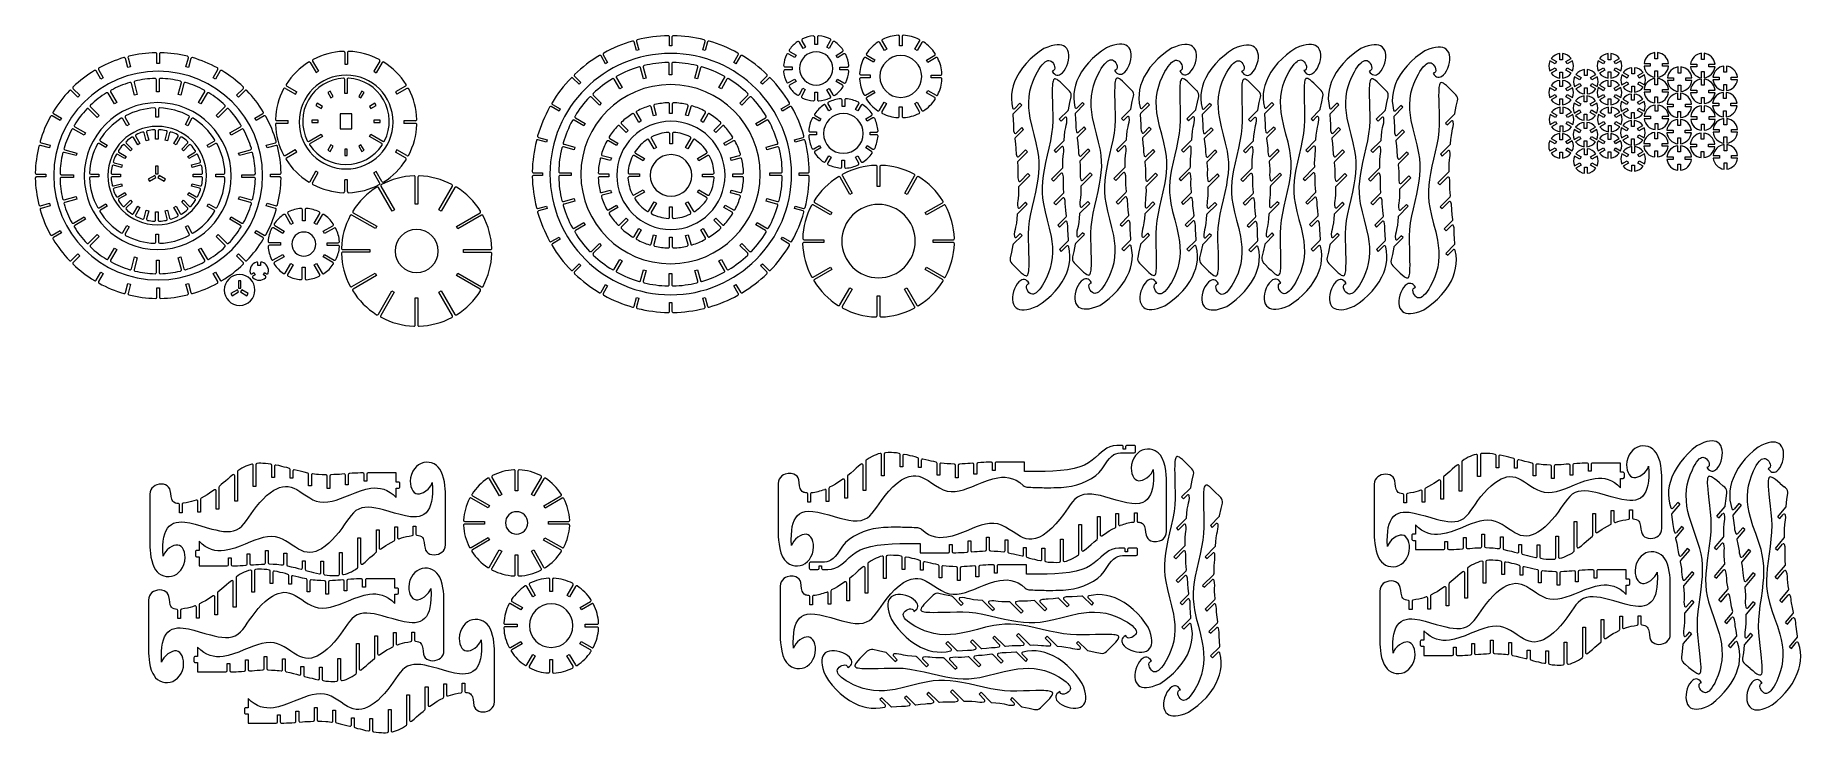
# Model space of a CAD drawing. Header units: millimetres. Extents: x 233 to 3100, y -866 to 268.
import ezdxf

# ---------------------------------------------------------------- set-up
doc = ezdxf.new("R2010")
doc.units = ezdxf.units.MM
doc.header["$MEASUREMENT"] = 0
doc.layers.add('layer 1', color=7, linetype='Continuous')

msp = doc.modelspace()

# ---------------------------------------------------------------- linework, layer by layer
at = {"layer": 'layer 1', "lineweight": 9}
for points in [[(1202.6601, 258.2227), (1186.3673, 253.5421), (1170.6561, 247.0343), (1155.8256, 238.8232)], [(1260.7164, 266.9286), (1243.7674, 266.6244), (1226.9071, 264.4047), (1210.4569, 260.3118)], [(1262.7523, 250.4648), (1262.7523, 250.4648), (1262.7523, 264.9289), (1262.7523, 264.9289)], [(1266.7523, 264.9289), (1266.7523, 264.9289), (1266.7523, 250.4648), (1266.7523, 250.4648)], [(1319.0478, 260.3118), (1302.5976, 264.4047), (1285.7373, 266.6244), (1268.7882, 266.9286)], [(1373.679, 238.8232), (1358.8486, 247.0343), (1343.1373, 253.5421), (1326.8446, 258.2227)], [(1477.6796, 258.4761), (1477.6796, 258.4761), (1483.4134, 248.5449), (1483.4134, 248.5449)], [(1495.8814, 266.6119), (1489.9804, 266.0559), (1484.2144, 264.5148), (1478.8229, 262.0526)], [(1498.6565, 252.5757), (1498.6565, 252.5757), (1498.6565, 264.0859), (1498.6565, 264.0859)], [(1503.0565, 264.6726), (1503.0565, 264.6726), (1503.0565, 252.5757), (1503.0565, 252.5757)], [(1523.4722, 261.7825), (1517.7298, 264.4894), (1511.548, 266.1434), (1505.2211, 266.6658)], [(1518.2729, 248.4449), (1518.2729, 248.4449), (1524.3515, 258.9734), (1524.3515, 258.9734)], [(1607.8271, 258.0936), (1607.8271, 258.0936), (1615.3738, 245.0222), (1615.3738, 245.0222)], [(1633.9778, 267.6541), (1625.1805, 267.0847), (1616.582, 264.7852), (1608.6749, 260.8875)], [(1636.107, 250.5241), (1636.107, 250.5241), (1636.107, 265.6583), (1636.107, 265.6583)], [(1640.507, 265.6583), (1640.507, 265.6583), (1640.507, 250.5241), (1640.507, 250.5241)], [(1667.9639, 260.8752), (1660.05, 264.7804), (1651.4427, 267.0841), (1642.6361, 267.6541)], [(1661.2133, 244.9222), (1661.2133, 244.9222), (1668.8109, 258.0817), (1668.8109, 258.0817)], [(376.684, 231.3185), (362.6624, 227.2401), (349.1308, 221.6351), (336.3321, 214.6042)], [(383.1047, 215.2478), (383.1047, 215.2478), (379.1745, 229.9158), (379.1745, 229.9158)], [(383.4245, 231.0546), (383.4245, 231.0546), (387.3548, 216.3866), (387.3548, 216.3866)], [(428.1829, 239.2156), (413.5835, 238.9052), (399.0622, 236.9934), (384.8799, 233.5146)], [(430.2254, 222.0307), (430.2254, 222.0307), (430.2254, 237.216), (430.2254, 237.216)], [(434.6254, 237.216), (434.6254, 237.216), (434.6254, 222.0307), (434.6254, 222.0307)], [(479.9709, 233.5146), (465.7886, 236.9934), (451.2674, 238.9052), (436.6679, 239.2156)], [(477.496, 216.3866), (477.496, 216.3866), (481.4263, 231.0546), (481.4263, 231.0546)], [(485.6764, 229.9158), (485.6764, 229.9158), (481.7461, 215.2478), (481.7461, 215.2478)], [(528.5187, 214.6042), (515.7201, 221.6351), (502.1884, 227.2401), (488.1668, 231.3185)], [(733.3587, 241.4885), (716.1197, 240.8466), (699.2466, 236.3306), (683.9917, 228.2755)], [(735.4331, 239.4899), (735.4331, 239.4899), (735.4331, 220.648), (735.4331, 220.648)], [(739.8331, 239.4899), (739.8331, 239.4899), (739.8331, 220.648), (739.8331, 220.648)], [(791.2986, 228.2628), (776.0375, 236.3257), (759.1557, 240.8463), (741.9075, 241.4885)], [(1148.8353, 234.7873), (1134.3091, 226.0493), (1120.8175, 215.6969), (1108.6176, 203.9272)], [(1158.8303, 221.5472), (1158.8303, 221.5472), (1151.5982, 234.0735), (1151.5982, 234.0735)], [(1155.0623, 236.0735), (1155.0623, 236.0735), (1162.2944, 223.5472), (1162.2944, 223.5472)], [(1208.8878, 242.8468), (1208.8878, 242.8468), (1205.1442, 256.8181), (1205.1442, 256.8181)], [(1212.7515, 243.8821), (1212.7515, 243.8821), (1208.8878, 242.8468), (1208.8878, 242.8468)], [(1209.0079, 257.8534), (1209.0079, 257.8534), (1212.7515, 243.8821), (1212.7515, 243.8821)], [(1266.7523, 250.4648), (1266.7523, 250.4648), (1262.7523, 250.4648), (1262.7523, 250.4648)], [(1316.7532, 243.8821), (1316.7532, 243.8821), (1320.4968, 257.8534), (1320.4968, 257.8534)], [(1320.6169, 242.8468), (1320.6169, 242.8468), (1316.7532, 243.8821), (1316.7532, 243.8821)], [(1324.3605, 256.8181), (1324.3605, 256.8181), (1320.6169, 242.8468), (1320.6169, 242.8468)], [(1367.2103, 223.5472), (1367.2103, 223.5472), (1374.4423, 236.0735), (1374.4423, 236.0735)], [(1377.9064, 234.0735), (1377.9064, 234.0735), (1370.6744, 221.5472), (1370.6744, 221.5472)], [(1420.8871, 203.9272), (1408.6872, 215.6969), (1395.1956, 226.0493), (1380.6694, 234.7873)], [(1452.6977, 236.0311), (1450.2141, 230.6494), (1448.65, 224.8896), (1448.0706, 218.9909)], [(1466.2173, 231.4221), (1466.2173, 231.4221), (1456.27, 237.1652), (1456.27, 237.1652)], [(1470.1994, 257.0883), (1465.3655, 253.6644), (1461.1393, 249.455), (1457.6963, 244.6348)], [(1458.4922, 240.9628), (1458.4922, 240.9628), (1468.4173, 235.2326), (1468.4173, 235.2326)], [(1468.4173, 235.2326), (1468.4173, 235.2326), (1466.2173, 231.4221), (1466.2173, 231.4221)], [(1479.6029, 246.3449), (1479.6029, 246.3449), (1473.8631, 256.2864), (1473.8631, 256.2864)], [(1483.4134, 248.5449), (1483.4134, 248.5449), (1479.6029, 246.3449), (1479.6029, 246.3449)], [(1503.0565, 252.5757), (1503.0565, 252.5757), (1498.6565, 252.5757), (1498.6565, 252.5757)], [(1522.0834, 246.2449), (1522.0834, 246.2449), (1518.2729, 248.4449), (1518.2729, 248.4449)], [(1528.165, 256.7786), (1528.165, 256.7786), (1522.0834, 246.2449), (1522.0834, 246.2449)], [(1544.4307, 244.047), (1540.8037, 249.273), (1536.2663, 253.8039), (1531.035, 257.4233)], [(1533.1957, 235.0594), (1533.1957, 235.0594), (1543.7876, 241.1746), (1543.7876, 241.1746)], [(1535.3957, 231.2488), (1535.3957, 231.2488), (1533.1957, 235.0594), (1533.1957, 235.0594)], [(1545.9929, 237.3671), (1545.9929, 237.3671), (1535.3957, 231.2488), (1535.3957, 231.2488)], [(1553.7166, 218.1703), (1553.1921, 224.5228), (1551.5269, 230.7287), (1548.8007, 236.4904)], [(1578.2852, 230.5913), (1574.3631, 222.6962), (1572.0372, 214.1049), (1571.4406, 205.3094)], [(1594.1588, 223.8804), (1594.1588, 223.8804), (1581.0764, 231.4336), (1581.0764, 231.4336)], [(1601.1722, 256.5656), (1593.8364, 251.6829), (1587.5355, 245.4014), (1582.6302, 238.0806)], [(1583.2917, 235.2353), (1583.2917, 235.2353), (1596.3588, 227.6909), (1596.3588, 227.6909)], [(1611.5633, 242.8222), (1611.5633, 242.8222), (1604.0125, 255.9007), (1604.0125, 255.9007)], [(1615.3738, 245.0222), (1615.3738, 245.0222), (1611.5633, 242.8222), (1611.5633, 242.8222)], [(1640.507, 250.5241), (1640.507, 250.5241), (1636.107, 250.5241), (1636.107, 250.5241)], [(1665.0238, 242.7222), (1665.0238, 242.7222), (1661.2133, 244.9222), (1661.2133, 244.9222)], [(1672.6238, 255.8858), (1672.6238, 255.8858), (1665.0238, 242.7222), (1665.0238, 242.7222)], [(1694.0412, 237.9947), (1689.133, 245.3442), (1682.8197, 251.6504), (1675.4647, 256.5503)], [(1680.1551, 227.5177), (1680.1551, 227.5177), (1693.378, 235.152), (1693.378, 235.152)], [(1695.5821, 231.3438), (1695.5821, 231.3438), (1682.3551, 223.7072), (1682.3551, 223.7072)], [(1705.187, 205.1033), (1704.6153, 213.9352), (1702.2999, 222.5665), (1698.3746, 230.4988)], [(328.9838, 210.3617), (316.4956, 202.7932), (304.8757, 193.8769), (294.3328, 183.7731)], [(339.3452, 196.5004), (339.3452, 196.5004), (331.7525, 209.6513), (331.7525, 209.6513)], [(335.563, 211.8513), (335.563, 211.8513), (343.1557, 198.7004), (343.1557, 198.7004)], [(387.3548, 216.3866), (387.3548, 216.3866), (383.1047, 215.2478), (383.1047, 215.2478)], [(434.6254, 222.0307), (434.6254, 222.0307), (430.2254, 222.0307), (430.2254, 222.0307)], [(481.7461, 215.2478), (481.7461, 215.2478), (477.496, 216.3866), (477.496, 216.3866)], [(521.6952, 198.7004), (521.6952, 198.7004), (529.2878, 211.8513), (529.2878, 211.8513)], [(533.0984, 209.6513), (533.0984, 209.6513), (525.5057, 196.5004), (525.5057, 196.5004)], [(570.518, 183.7731), (559.9752, 193.8769), (548.3553, 202.7932), (535.867, 210.3617)], [(676.5858, 224.0053), (661.9751, 214.8399), (649.6156, 202.5023), (640.4243, 187.9078)], [(679.3807, 223.311), (679.3807, 223.311), (688.7845, 207.0232), (688.7845, 207.0232)], [(683.1936, 225.5069), (683.1936, 225.5069), (692.595, 209.2232), (692.595, 209.2232)], [(688.7845, 207.0232), (688.7845, 207.0232), (692.595, 209.2232), (692.595, 209.2232)], [(735.4331, 220.648), (735.4331, 220.648), (739.8331, 220.648), (739.8331, 220.648)], [(792.0964, 225.4944), (792.0964, 225.4944), (782.6445, 209.1232), (782.6445, 209.1232)], [(782.6445, 209.1232), (782.6445, 209.1232), (786.455, 206.9232), (786.455, 206.9232)], [(795.9083, 223.2968), (795.9083, 223.2968), (786.455, 206.9232), (786.455, 206.9232)], [(834.8962, 187.8216), (825.7045, 202.4455), (813.3334, 214.8085), (798.7035, 223.9908)], [(1108.592, 201.0736), (1108.592, 201.0736), (1118.8196, 190.846), (1118.8196, 190.846)], [(1162.2944, 223.5472), (1162.2944, 223.5472), (1158.8303, 221.5472), (1158.8303, 221.5472)], [(1213.2571, 216.1638), (1200.7564, 212.4988), (1188.6863, 207.4992), (1177.2554, 201.2513)], [(1220.4831, 197.1042), (1220.4831, 197.1042), (1215.7517, 214.7622), (1215.7517, 214.7622)], [(1220.0017, 215.901), (1220.0017, 215.901), (1224.7332, 198.243), (1224.7332, 198.243)], [(1260.0959, 223.4484), (1247.0725, 223.1437), (1234.1197, 221.4385), (1221.4613, 218.3621)], [(1262.1427, 203.1681), (1262.1427, 203.1681), (1262.1427, 221.449), (1262.1427, 221.449)], [(1266.5427, 203.1681), (1266.5427, 203.1681), (1262.1427, 203.1681), (1262.1427, 203.1681)], [(1266.5427, 221.449), (1266.5427, 221.449), (1266.5427, 203.1681), (1266.5427, 203.1681)], [(1307.2241, 218.3621), (1294.5657, 221.4385), (1281.6129, 223.1437), (1268.5895, 223.4484)], [(1303.9522, 198.243), (1303.9522, 198.243), (1308.6837, 215.901), (1308.6837, 215.901)], [(1312.9337, 214.7622), (1312.9337, 214.7622), (1308.2023, 197.1042), (1308.2023, 197.1042)], [(1351.4301, 201.2513), (1339.9991, 207.4992), (1327.9291, 212.4988), (1315.4283, 216.1638)], [(1370.6744, 221.5472), (1370.6744, 221.5472), (1367.2103, 223.5472), (1367.2103, 223.5472)], [(1410.685, 190.846), (1410.685, 190.846), (1420.9127, 201.0736), (1420.9127, 201.0736)], [(1448.031, 209.0406), (1448.5643, 203.128), (1450.0865, 197.347), (1452.534, 191.9385)], [(1462.0865, 211.8057), (1462.0865, 211.8057), (1450.5579, 211.8057), (1450.5579, 211.8057)], [(1450.5956, 216.2057), (1450.5956, 216.2057), (1462.0865, 216.2057), (1462.0865, 216.2057)], [(1462.0865, 216.2057), (1462.0865, 216.2057), (1462.0865, 211.8057), (1462.0865, 211.8057)], [(1539.4265, 216.0057), (1539.4265, 216.0057), (1551.7234, 216.0057), (1551.7234, 216.0057)], [(1539.4265, 211.6057), (1539.4265, 211.6057), (1539.4265, 216.0057), (1539.4265, 216.0057)], [(1551.7234, 211.6057), (1551.7234, 211.6057), (1539.4265, 211.6057), (1539.4265, 211.6057)], [(1548.7888, 191.0957), (1551.522, 196.8645), (1553.1914, 203.0793), (1553.7166, 209.4411)], [(1573.436, 203.1741), (1573.436, 203.1741), (1588.557, 203.1741), (1588.557, 203.1741)], [(1588.557, 203.1741), (1588.557, 203.1741), (1588.557, 198.7741), (1588.557, 198.7741)], [(1596.3588, 227.6909), (1596.3588, 227.6909), (1594.1588, 223.8804), (1594.1588, 223.8804)], [(1682.3551, 223.7072), (1682.3551, 223.7072), (1680.1551, 227.5177), (1680.1551, 227.5177)], [(1687.857, 202.9741), (1687.857, 202.9741), (1703.1912, 202.9741), (1703.1912, 202.9741)], [(1687.857, 198.5741), (1687.857, 198.5741), (1687.857, 202.9741), (1687.857, 202.9741)], [(288.333, 177.7732), (278.2292, 167.2304), (269.3129, 155.6105), (261.7444, 143.1222)], [(301.9289, 167.066), (301.9289, 167.066), (291.1912, 177.8036), (291.1912, 177.8036)], [(294.3025, 180.9149), (294.3025, 180.9149), (305.0401, 170.1772), (305.0401, 170.1772)], [(348.6206, 174.1021), (339.2277, 168.338), (330.461, 161.611), (322.4623, 154.0301)], [(343.1557, 198.7004), (343.1557, 198.7004), (339.3452, 196.5004), (339.3452, 196.5004)], [(361.3705, 156.1257), (361.3705, 156.1257), (351.3987, 173.3975), (351.3987, 173.3975)], [(355.2092, 175.5975), (355.2092, 175.5975), (365.1811, 158.3257), (365.1811, 158.3257)], [(386.4501, 190.9735), (375.8854, 187.8369), (365.6763, 183.6081), (355.9881, 178.3557)], [(394.113, 170.3097), (394.113, 170.3097), (388.9512, 189.5739), (388.9512, 189.5739)], [(393.2012, 190.7127), (393.2012, 190.7127), (398.363, 171.4485), (398.363, 171.4485)], [(427.3572, 197.479), (416.3407, 197.1836), (405.385, 195.7412), (394.6674, 193.1753)], [(429.4108, 175.536), (429.4108, 175.536), (429.4108, 195.4797), (429.4108, 195.4797)], [(433.8108, 175.536), (433.8108, 175.536), (429.4108, 175.536), (429.4108, 175.536)], [(433.8108, 195.4797), (433.8108, 195.4797), (433.8108, 175.536), (433.8108, 175.536)], [(468.5542, 193.1753), (457.8366, 195.7412), (446.8809, 197.1836), (435.8644, 197.479)], [(464.8586, 171.4485), (464.8586, 171.4485), (470.0204, 190.7127), (470.0204, 190.7127)], [(474.2705, 189.5739), (474.2705, 189.5739), (469.1086, 170.3097), (469.1086, 170.3097)], [(507.2336, 178.3557), (497.5453, 183.6081), (487.3362, 187.8369), (476.7715, 190.9735)], [(498.0405, 158.3257), (498.0405, 158.3257), (508.0124, 175.5975), (508.0124, 175.5975)], [(511.8229, 173.3975), (511.8229, 173.3975), (501.8511, 156.1257), (501.8511, 156.1257)], [(540.7594, 154.0301), (532.7606, 161.611), (523.9939, 168.338), (514.601, 174.1021)], [(525.5057, 196.5004), (525.5057, 196.5004), (521.6952, 198.7004), (521.6952, 198.7004)], [(559.8107, 170.1772), (559.8107, 170.1772), (570.5484, 180.9149), (570.5484, 180.9149)], [(573.6596, 177.8036), (573.6596, 177.8036), (562.922, 167.066), (562.922, 167.066)], [(603.1065, 143.1222), (595.5379, 155.6105), (586.6217, 167.2304), (576.5178, 177.7732)], [(636.1409, 180.5094), (628.0588, 165.2689), (623.5129, 148.4038), (622.8404, 131.166)], [(638.9078, 181.3045), (638.9078, 181.3045), (655.198, 171.8994), (655.198, 171.8994)], [(641.1167, 185.1099), (641.1167, 185.1099), (657.398, 175.7099), (657.398, 175.7099)], [(655.198, 171.8994), (655.198, 171.8994), (657.398, 175.7099), (657.398, 175.7099)], [(711.4411, 176.6586), (711.4411, 176.6586), (707.977, 174.6586), (707.977, 174.6586)], [(707.977, 174.6586), (707.977, 174.6586), (712.977, 165.9983), (712.977, 165.9983)], [(716.4411, 167.9983), (716.4411, 167.9983), (711.4411, 176.6586), (711.4411, 176.6586)], [(735.344, 173.0633), (735.344, 173.0633), (735.344, 195.9461), (735.344, 195.9461)], [(739.344, 173.0633), (739.344, 173.0633), (735.344, 173.0633), (735.344, 173.0633)], [(739.344, 195.9461), (739.344, 195.9461), (739.344, 173.0633), (739.344, 173.0633)], [(763.247, 176.6586), (763.247, 176.6586), (758.2469, 167.9983), (758.2469, 167.9983)], [(761.7111, 165.9983), (761.7111, 165.9983), (766.7111, 174.6586), (766.7111, 174.6586)], [(766.7111, 174.6586), (766.7111, 174.6586), (763.247, 176.6586), (763.247, 176.6586)], [(834.2029, 185.0252), (834.2029, 185.0252), (817.7683, 175.5367), (817.7683, 175.5367)], [(817.7683, 175.5367), (817.7683, 175.5367), (819.9683, 171.7262), (819.9683, 171.7262)], [(836.4053, 181.2161), (836.4053, 181.2161), (819.9683, 171.7262), (819.9683, 171.7262)], [(852.4336, 130.9624), (851.7904, 148.2358), (847.2577, 165.1413), (839.173, 180.4195)], [(1102.91, 198.2196), (1091.1403, 186.0197), (1080.7879, 172.5281), (1072.0499, 158.0019)], [(1115.9912, 188.0175), (1115.9912, 188.0175), (1105.7636, 198.2452), (1105.7636, 198.2452)], [(1118.8196, 190.846), (1118.8196, 190.846), (1115.9912, 188.0175), (1115.9912, 188.0175)], [(1169.8997, 197.0046), (1158.7735, 190.229), (1148.4087, 182.2758), (1138.9843, 173.2823)], [(1181.8124, 180.4647), (1181.8124, 180.4647), (1172.672, 196.2964), (1172.672, 196.2964)], [(1176.4825, 198.4964), (1176.4825, 198.4964), (1185.623, 182.6647), (1185.623, 182.6647)], [(1185.623, 182.6647), (1185.623, 182.6647), (1181.8124, 180.4647), (1181.8124, 180.4647)], [(1224.7332, 198.243), (1224.7332, 198.243), (1220.4831, 197.1042), (1220.4831, 197.1042)], [(1308.2023, 197.1042), (1308.2023, 197.1042), (1303.9522, 198.243), (1303.9522, 198.243)], [(1343.0624, 182.6647), (1343.0624, 182.6647), (1352.2029, 198.4964), (1352.2029, 198.4964)], [(1346.873, 180.4647), (1346.873, 180.4647), (1343.0624, 182.6647), (1343.0624, 182.6647)], [(1356.0134, 196.2964), (1356.0134, 196.2964), (1346.873, 180.4647), (1346.873, 180.4647)], [(1389.7011, 173.2823), (1380.2767, 182.2758), (1369.9119, 190.229), (1358.7857, 197.0046)], [(1413.5135, 188.0175), (1413.5135, 188.0175), (1410.685, 190.846), (1410.685, 190.846)], [(1423.7411, 198.2452), (1423.7411, 198.2452), (1413.5135, 188.0175), (1413.5135, 188.0175)], [(1457.4548, 158.0019), (1448.7168, 172.5281), (1438.3644, 186.0197), (1426.5947, 198.2196)], [(1456.1141, 190.7872), (1456.1141, 190.7872), (1466.1173, 196.5626), (1466.1173, 196.5626)], [(1457.4686, 183.2978), (1460.8907, 178.431), (1465.1072, 174.1746), (1469.9416, 170.7069)], [(1468.3173, 192.7521), (1468.3173, 192.7521), (1458.2755, 186.9544), (1458.2755, 186.9544)], [(1466.1173, 196.5626), (1466.1173, 196.5626), (1468.3173, 192.7521), (1468.3173, 192.7521)], [(1473.6177, 171.4999), (1473.6177, 171.4999), (1479.4297, 181.5665), (1479.4297, 181.5665)], [(1483.2402, 179.3665), (1483.2402, 179.3665), (1477.4059, 169.2613), (1477.4059, 169.2613)], [(1479.4297, 181.5665), (1479.4297, 181.5665), (1483.2402, 179.3665), (1483.2402, 179.3665)], [(1498.4565, 175.2357), (1498.4565, 175.2357), (1502.8565, 175.2357), (1502.8565, 175.2357)], [(1498.4565, 162.9557), (1498.4565, 162.9557), (1498.4565, 175.2357), (1498.4565, 175.2357)], [(1502.8565, 175.2357), (1502.8565, 175.2357), (1502.8565, 162.9227), (1502.8565, 162.9227)], [(1518.0997, 179.2665), (1518.0997, 179.2665), (1521.9102, 181.4665), (1521.9102, 181.4665)], [(1524.2607, 168.5953), (1524.2607, 168.5953), (1518.0997, 179.2665), (1518.0997, 179.2665)], [(1521.9102, 181.4665), (1521.9102, 181.4665), (1528.0825, 170.7758), (1528.0825, 170.7758)], [(1530.9492, 170.1288), (1536.2087, 173.7525), (1540.7704, 178.2963), (1544.4148, 183.5415)], [(1533.0957, 192.5788), (1533.0957, 192.5788), (1535.2957, 196.3894), (1535.2957, 196.3894)], [(1543.7723, 186.4147), (1543.7723, 186.4147), (1533.0957, 192.5788), (1533.0957, 192.5788)], [(1535.2957, 196.3894), (1535.2957, 196.3894), (1545.9814, 190.22), (1545.9814, 190.22)], [(1571.4139, 196.651), (1571.9568, 187.8428), (1574.234, 179.2285), (1578.1147, 171.3026)], [(1588.557, 198.7741), (1588.557, 198.7741), (1573.4101, 198.7741), (1573.4101, 198.7741)], [(1580.9109, 170.45), (1580.9109, 170.45), (1594.0588, 178.0409), (1594.0588, 178.0409)], [(1596.2588, 174.2304), (1596.2588, 174.2304), (1583.0844, 166.6242), (1583.0844, 166.6242)], [(1594.0588, 178.0409), (1594.0588, 178.0409), (1596.2588, 174.2304), (1596.2588, 174.2304)], [(1680.0551, 174.0572), (1680.0551, 174.0572), (1682.2551, 177.8677), (1682.2551, 177.8677)], [(1693.363, 166.3739), (1693.363, 166.3739), (1680.0551, 174.0572), (1680.0551, 174.0572)], [(1682.2551, 177.8677), (1682.2551, 177.8677), (1695.5702, 170.1803), (1695.5702, 170.1803)], [(1703.1912, 198.5741), (1703.1912, 198.5741), (1687.857, 198.5741), (1687.857, 198.5741)], [(1698.3623, 171.0246), (1702.2951, 178.9636), (1704.6147, 187.6037), (1705.187, 196.4449)], [(1904.0582, 185.0179), (1904.0582, 185.0179), (1910.0082, 179.0885), (1910.0082, 179.0885)], [(1912.1613, 176.9354), (1912.1613, 176.9354), (1910.0082, 179.0885), (1910.0082, 179.0885)], [(1912.1851, 176.9119), (1912.1851, 176.9119), (1912.1613, 176.9354), (1912.1613, 176.9354)], [(1914.8945, 167.4704), (1915.7058, 170.8749), (1914.6782, 174.4557), (1912.1851, 176.9119)], [(2005.3404, 186.2525), (2005.3404, 186.2525), (2011.2904, 180.3231), (2011.2904, 180.3231)], [(2013.4435, 178.17), (2013.4435, 178.17), (2011.2904, 180.3231), (2011.2904, 180.3231)], [(2013.4673, 178.1465), (2013.4673, 178.1465), (2013.4435, 178.17), (2013.4435, 178.17)], [(2016.1767, 168.705), (2016.988, 172.1095), (2015.9604, 175.6903), (2013.4674, 178.1465)], [(2111.1538, 185.544), (2111.1538, 185.544), (2117.1038, 179.6147), (2117.1038, 179.6147)], [(2119.2569, 177.4615), (2119.2569, 177.4615), (2117.1038, 179.6147), (2117.1038, 179.6147)], [(2119.2808, 177.4381), (2119.2808, 177.4381), (2119.2569, 177.4615), (2119.2569, 177.4615)], [(2121.9902, 167.9966), (2122.8014, 171.401), (2121.7738, 174.9818), (2119.2808, 177.4381)], [(2211.6725, 184.6105), (2211.6725, 184.6105), (2217.6225, 178.6811), (2217.6225, 178.6811)], [(2219.7756, 176.528), (2219.7756, 176.528), (2217.6225, 178.6811), (2217.6225, 178.6811)], [(2219.7994, 176.5046), (2219.7994, 176.5046), (2219.7756, 176.528), (2219.7756, 176.528)], [(2222.5088, 167.063), (2223.32, 170.4675), (2222.2925, 174.0483), (2219.7994, 176.5045)], [(2312.9547, 185.8451), (2312.9547, 185.8451), (2318.9047, 179.9157), (2318.9047, 179.9157)], [(2321.0578, 177.7626), (2321.0578, 177.7626), (2318.9047, 179.9157), (2318.9047, 179.9157)], [(2321.0816, 177.7391), (2321.0816, 177.7391), (2321.0578, 177.7626), (2321.0578, 177.7626)], [(2323.791, 168.2976), (2324.6023, 171.7021), (2323.5747, 175.2829), (2321.0816, 177.7391)], [(2418.7681, 185.1366), (2418.7681, 185.1366), (2424.7181, 179.2073), (2424.7181, 179.2073)], [(2426.8712, 177.0542), (2426.8712, 177.0542), (2424.7181, 179.2073), (2424.7181, 179.2073)], [(2426.895, 177.0307), (2426.895, 177.0307), (2426.8712, 177.0542), (2426.8712, 177.0542)], [(2429.6045, 167.5892), (2430.4157, 170.9936), (2429.3881, 174.5745), (2426.8951, 177.0307)], [(2531.5139, 178.9034), (2531.5139, 178.9034), (2537.4639, 172.9741), (2537.4639, 172.9741)], [(2539.617, 170.821), (2539.617, 170.821), (2537.4639, 172.9741), (2537.4639, 172.9741)], [(316.4467, 148.0146), (308.8658, 140.0159), (302.1388, 131.2491), (296.3748, 121.8563)], [(305.0401, 170.1772), (305.0401, 170.1772), (301.9289, 167.066), (301.9289, 167.066)], [(333.4149, 133.9507), (333.4149, 133.9507), (319.3126, 148.053), (319.3126, 148.053)], [(322.4238, 151.1643), (322.4238, 151.1643), (336.5262, 137.062), (336.5262, 137.062)], [(365.1811, 158.3257), (365.1811, 158.3257), (361.3705, 156.1257), (361.3705, 156.1257)], [(426.8301, 149.523), (410.2898, 148.91), (394.101, 144.5723), (379.4702, 136.833)], [(398.363, 171.4485), (398.363, 171.4485), (394.113, 170.3097), (394.113, 170.3097)], [(428.7042, 147.527), (428.7042, 148.5827), (427.8837, 149.4566), (426.8301, 149.523)], [(428.7042, 134.5985), (428.7042, 134.5985), (428.7042, 147.527), (428.7042, 147.527)], [(434.9782, 149.523), (433.9247, 149.4566), (433.1042, 148.5827), (433.1042, 147.527)], [(433.1042, 147.527), (433.1042, 147.527), (433.1042, 134.5985), (433.1042, 134.5985)], [(482.3382, 136.833), (467.7073, 144.5723), (451.5186, 148.91), (434.9782, 149.523)], [(469.1086, 170.3097), (469.1086, 170.3097), (464.8586, 171.4485), (464.8586, 171.4485)], [(501.8511, 156.1257), (501.8511, 156.1257), (498.0405, 158.3257), (498.0405, 158.3257)], [(526.6955, 137.062), (526.6955, 137.062), (540.7978, 151.1643), (540.7978, 151.1643)], [(543.9091, 148.053), (543.9091, 148.053), (529.8067, 133.9507), (529.8067, 133.9507)], [(566.8469, 121.8563), (561.0828, 131.2491), (554.3558, 140.0159), (546.7749, 148.0146)], [(562.922, 167.066), (562.922, 167.066), (559.8107, 170.1772), (559.8107, 170.1772)], [(690.4788, 157.1604), (690.4788, 157.1604), (688.4788, 153.6963), (688.4788, 153.6963)], [(688.4788, 153.6963), (688.4788, 153.6963), (697.139, 148.6963), (697.139, 148.6963)], [(699.139, 152.1604), (699.139, 152.1604), (690.4788, 157.1604), (690.4788, 157.1604)], [(697.139, 148.6963), (697.139, 148.6963), (699.139, 152.1604), (699.139, 152.1604)], [(712.977, 165.9983), (712.977, 165.9983), (716.4411, 167.9983), (716.4411, 167.9983)], [(758.2469, 167.9983), (758.2469, 167.9983), (761.7111, 165.9983), (761.7111, 165.9983)], [(784.2092, 157.1604), (784.2092, 157.1604), (775.549, 152.1604), (775.549, 152.1604)], [(775.549, 152.1604), (775.549, 152.1604), (777.549, 148.6963), (777.549, 148.6963)], [(777.549, 148.6963), (777.549, 148.6963), (786.2092, 153.6963), (786.2092, 153.6963)], [(786.2092, 153.6963), (786.2092, 153.6963), (784.2092, 157.1604), (784.2092, 157.1604)], [(1068.014, 151.0115), (1059.8029, 136.1811), (1053.2951, 120.4698), (1048.6145, 104.1771)], [(1083.29, 144.5428), (1083.29, 144.5428), (1070.7637, 151.7748), (1070.7637, 151.7748)], [(1072.7637, 155.2389), (1072.7637, 155.2389), (1085.29, 148.0069), (1085.29, 148.0069)], [(1085.29, 148.0069), (1085.29, 148.0069), (1083.29, 144.5428), (1083.29, 144.5428)], [(1132.9784, 167.2765), (1123.985, 157.8521), (1116.0318, 147.4873), (1109.2562, 136.3611)], [(1148.7661, 154.3834), (1148.7661, 154.3834), (1135.8396, 167.3099), (1135.8396, 167.3099)], [(1138.9508, 170.4212), (1138.9508, 170.4212), (1151.8774, 157.4947), (1151.8774, 157.4947)], [(1151.8774, 157.4947), (1151.8774, 157.4947), (1148.7661, 154.3834), (1148.7661, 154.3834)], [(1230.3462, 152.9033), (1223.2181, 150.7139), (1216.3136, 147.854), (1209.7251, 144.3618)], [(1236.8107, 136.7846), (1236.8107, 136.7846), (1232.8653, 151.5091), (1232.8653, 151.5091)], [(1237.1154, 152.6479), (1237.1154, 152.6479), (1241.0608, 137.9234), (1241.0608, 137.9234)], [(1260.729, 158.0283), (1253.2772, 157.7583), (1245.8677, 156.7829), (1238.5999, 155.1149)], [(1262.8014, 140.7856), (1262.8014, 140.7856), (1262.8014, 156.0296), (1262.8014, 156.0296)], [(1267.2014, 156.0296), (1267.2014, 156.0296), (1267.2014, 140.7856), (1267.2014, 140.7856)], [(1291.403, 155.1149), (1284.1352, 156.7829), (1276.7257, 157.7583), (1269.2738, 158.0283)], [(1288.9421, 137.9234), (1288.9421, 137.9234), (1292.8875, 152.6479), (1292.8875, 152.6479)], [(1297.1376, 151.5091), (1297.1376, 151.5091), (1293.1921, 136.7846), (1293.1921, 136.7846)], [(1320.2777, 144.3618), (1313.6893, 147.854), (1306.7847, 150.7139), (1299.6566, 152.9033)], [(1376.808, 157.4947), (1376.808, 157.4947), (1389.7346, 170.4212), (1389.7346, 170.4212)], [(1379.9193, 154.3834), (1379.9193, 154.3834), (1376.808, 157.4947), (1376.808, 157.4947)], [(1392.8458, 167.3099), (1392.8458, 167.3099), (1379.9193, 154.3834), (1379.9193, 154.3834)], [(1419.4292, 136.3611), (1412.6536, 147.4873), (1404.7004, 157.8521), (1395.707, 167.2765)], [(1444.2147, 148.0069), (1444.2147, 148.0069), (1456.741, 155.2389), (1456.741, 155.2389)], [(1446.2147, 144.5428), (1446.2147, 144.5428), (1444.2147, 148.0069), (1444.2147, 148.0069)], [(1458.741, 151.7748), (1458.741, 151.7748), (1446.2147, 144.5428), (1446.2147, 144.5428)], [(1480.8902, 104.1771), (1476.2096, 120.4698), (1469.7018, 136.1811), (1461.4907, 151.0115)], [(1478.5355, 165.6911), (1484.1317, 163.095), (1490.138, 161.495), (1496.2841, 160.9632)], [(1513.1978, 154.7424), (1507.4724, 150.8281), (1502.5178, 145.8917), (1498.5824, 140.1808)], [(1505.0133, 160.9288), (1511.3771, 161.4291), (1517.5984, 163.0741), (1523.3779, 165.7846)], [(1521.3816, 144.8717), (1521.3816, 144.8717), (1516.0586, 154.0913), (1516.0586, 154.0913)], [(1519.874, 156.2828), (1519.874, 156.2828), (1525.1921, 147.0717), (1525.1921, 147.0717)], [(1540.6859, 164.4186), (1533.7676, 163.8831), (1527.0075, 162.0759), (1520.7448, 159.0879)], [(1525.1921, 147.0717), (1525.1921, 147.0717), (1521.3816, 144.8717), (1521.3816, 144.8717)], [(1542.8402, 151.7469), (1542.8402, 151.7469), (1542.8402, 162.4246), (1542.8402, 162.4246)], [(1547.2402, 151.7469), (1547.2402, 151.7469), (1542.8402, 151.7469), (1542.8402, 151.7469)], [(1547.2402, 162.4246), (1547.2402, 162.4246), (1547.2402, 151.7469), (1547.2402, 151.7469)], [(1569.3608, 159.0759), (1563.0911, 162.0711), (1556.3222, 163.8823), (1549.3946, 164.4186)], [(1564.8616, 146.9717), (1564.8616, 146.9717), (1570.2307, 156.2713), (1570.2307, 156.2713)], [(1568.6721, 144.7717), (1568.6721, 144.7717), (1564.8616, 146.9717), (1564.8616, 146.9717)], [(1574.044, 154.0762), (1574.044, 154.0762), (1568.6721, 144.7717), (1568.6721, 144.7717)], [(1591.5569, 140.0951), (1587.6176, 145.8344), (1582.6502, 150.7951), (1576.9057, 154.7266)], [(1582.4165, 163.7884), (1587.2937, 156.4183), (1593.5804, 150.0857), (1600.9147, 145.1549)], [(1603.7626, 145.8147), (1603.7626, 145.8147), (1611.3901, 159.0259), (1611.3901, 159.0259)], [(1615.2006, 156.8259), (1615.2006, 156.8259), (1607.5578, 143.5881), (1607.5578, 143.5881)], [(1611.3901, 159.0259), (1611.3901, 159.0259), (1615.2006, 156.8259), (1615.2006, 156.8259)], [(1635.907, 151.2241), (1635.907, 151.2241), (1640.307, 151.2241), (1640.307, 151.2241)], [(1635.907, 135.9031), (1635.907, 135.9031), (1635.907, 151.2241), (1635.907, 151.2241)], [(1640.307, 151.2241), (1640.307, 151.2241), (1640.307, 135.8772), (1640.307, 135.8772)], [(1661.0401, 156.7259), (1661.0401, 156.7259), (1664.8506, 158.9259), (1664.8506, 158.9259)], [(1668.721, 143.4222), (1668.721, 143.4222), (1661.0401, 156.7259), (1661.0401, 156.7259)], [(1664.8506, 158.9259), (1664.8506, 158.9259), (1672.5404, 145.6069), (1672.5404, 145.6069)], [(1675.3787, 144.9407), (1682.7625, 149.8433), (1689.1005, 156.1618), (1694.0258, 163.5304)], [(1834.9664, 154.2759), (1834.9664, 154.2759), (1820.6839, 139.9934), (1820.6839, 139.9934)], [(1831.8551, 157.3872), (1831.8551, 157.3872), (1823.2149, 148.747), (1823.2149, 148.747)], [(1834.9664, 154.2759), (1834.9664, 154.2759), (1831.8551, 157.3872), (1831.8551, 157.3872)], [(1895.4956, 131.2005), (1895.4956, 131.2005), (1909.896, 145.6008), (1909.896, 145.6008)], [(1909.896, 145.6009), (1910.1797, 145.8846), (1910.3716, 146.2472), (1910.4466, 146.6415)], [(1936.2486, 155.5105), (1936.2486, 155.5105), (1921.9661, 141.228), (1921.9661, 141.228)], [(1933.1373, 158.6218), (1933.1373, 158.6218), (1924.4971, 149.9816), (1924.4971, 149.9816)], [(1936.2486, 155.5105), (1936.2486, 155.5105), (1933.1373, 158.6218), (1933.1373, 158.6218)], [(1996.7779, 132.4351), (1996.7779, 132.4351), (2011.1782, 146.8354), (2011.1782, 146.8354)], [(2011.1782, 146.8354), (2011.462, 147.1192), (2011.6538, 147.4818), (2011.7288, 147.876)], [(2042.062, 154.8021), (2042.062, 154.8021), (2027.7795, 140.5196), (2027.7795, 140.5196)], [(2038.9508, 157.9134), (2038.9508, 157.9134), (2030.3106, 149.2732), (2030.3106, 149.2732)], [(2042.062, 154.8021), (2042.062, 154.8021), (2038.9508, 157.9134), (2038.9508, 157.9134)], [(2102.5913, 131.7266), (2102.5913, 131.7266), (2116.9917, 146.127), (2116.9917, 146.127)], [(2116.9916, 146.127), (2117.2754, 146.4108), (2117.4672, 146.7733), (2117.5422, 147.1676)], [(2142.5807, 153.8686), (2142.5807, 153.8686), (2128.2982, 139.5861), (2128.2982, 139.5861)], [(2139.4694, 156.9798), (2139.4694, 156.9798), (2130.8292, 148.3396), (2130.8292, 148.3396)], [(2142.5807, 153.8686), (2142.5807, 153.8686), (2139.4694, 156.9798), (2139.4694, 156.9798)], [(2203.1099, 130.7931), (2203.1099, 130.7931), (2217.5103, 145.1935), (2217.5103, 145.1935)], [(2217.5103, 145.1935), (2217.794, 145.4773), (2217.9859, 145.8398), (2218.0608, 146.2341)], [(2243.8629, 155.1032), (2243.8629, 155.1032), (2229.5804, 140.8206), (2229.5804, 140.8206)], [(2240.7516, 158.2144), (2240.7516, 158.2144), (2232.1114, 149.5742), (2232.1114, 149.5742)], [(2243.8629, 155.1032), (2243.8629, 155.1032), (2240.7516, 158.2144), (2240.7516, 158.2144)], [(2304.3921, 132.0277), (2304.3921, 132.0277), (2318.7925, 146.4281), (2318.7925, 146.4281)], [(2318.7925, 146.4281), (2319.0763, 146.7118), (2319.2681, 147.0744), (2319.3431, 147.4687)], [(2349.6763, 154.3947), (2349.6763, 154.3947), (2335.3938, 140.1122), (2335.3938, 140.1122)], [(2346.565, 157.506), (2346.565, 157.506), (2337.9248, 148.8658), (2337.9248, 148.8658)], [(2349.6763, 154.3947), (2349.6763, 154.3947), (2346.565, 157.506), (2346.565, 157.506)], [(2410.2056, 131.3192), (2410.2056, 131.3192), (2424.6059, 145.7196), (2424.6059, 145.7196)], [(2424.6059, 145.7196), (2424.8897, 146.0034), (2425.0815, 146.366), (2425.1565, 146.7602)], [(2453.5679, 150.6912), (2453.5679, 150.6912), (2439.2854, 136.4087), (2439.2854, 136.4087)], [(2450.4567, 153.8025), (2450.4567, 153.8025), (2441.8165, 145.1623), (2441.8165, 145.1623)], [(2453.5679, 150.6912), (2453.5679, 150.6912), (2450.4567, 153.8025), (2450.4567, 153.8025)], [(2539.6408, 170.7975), (2539.6408, 170.7975), (2539.617, 170.821), (2539.617, 170.821)], [(2542.3502, 161.356), (2543.1615, 164.7604), (2542.1339, 168.3412), (2539.6408, 170.7975)], [(257.5019, 135.774), (250.471, 122.9753), (244.866, 109.4437), (240.7875, 95.4221)], [(273.4057, 128.9504), (273.4057, 128.9504), (260.2548, 136.5431), (260.2548, 136.5431)], [(262.4548, 140.3536), (262.4548, 140.3536), (275.6057, 132.7609), (275.6057, 132.7609)], [(275.6057, 132.7609), (275.6057, 132.7609), (273.4057, 128.9504), (273.4057, 128.9504)], [(312.1511, 105.2958), (312.1511, 105.2958), (294.8794, 115.2676), (294.8794, 115.2676)], [(297.0794, 119.0782), (297.0794, 119.0782), (314.3511, 109.1063), (314.3511, 109.1063)], [(336.5262, 137.062), (336.5262, 137.062), (333.4149, 133.9507), (333.4149, 133.9507)], [(372.4136, 132.7589), (358.3958, 123.9579), (346.5448, 112.1069), (337.7438, 98.089)], [(375.0347, 131.9673), (374.5068, 132.8816), (373.3593, 133.2281), (372.4136, 132.7589)], [(381.4989, 120.7709), (381.4989, 120.7709), (375.0347, 131.9673), (375.0347, 131.9673)], [(379.4702, 136.833), (378.591, 136.2486), (378.3173, 135.0816), (378.8452, 134.1673)], [(378.8452, 134.1673), (378.8452, 134.1673), (385.3094, 122.9709), (385.3094, 122.9709)], [(385.3094, 122.9709), (385.3094, 122.9709), (381.4989, 120.7709), (381.4989, 120.7709)], [(433.1042, 134.5985), (433.1042, 134.5985), (428.7042, 134.5985), (428.7042, 134.5985)], [(476.4989, 122.9709), (476.4989, 122.9709), (482.9632, 134.1673), (482.9632, 134.1673)], [(480.3094, 120.7709), (480.3094, 120.7709), (476.4989, 122.9709), (476.4989, 122.9709)], [(486.7737, 131.9673), (486.7737, 131.9673), (480.3094, 120.7709), (480.3094, 120.7709)], [(482.9632, 134.1673), (483.491, 135.0816), (483.2174, 136.2486), (482.3382, 136.833)], [(489.3947, 132.7589), (488.449, 133.2281), (487.3015, 132.8816), (486.7737, 131.9673)], [(524.0646, 98.089), (515.2635, 112.1069), (503.4125, 123.9579), (489.3947, 132.7589)], [(529.8067, 133.9507), (529.8067, 133.9507), (526.6955, 137.062), (526.6955, 137.062)], [(548.8705, 109.1063), (548.8705, 109.1063), (566.1422, 119.0782), (566.1422, 119.0782)], [(568.3422, 115.2676), (568.3422, 115.2676), (551.0705, 105.2958), (551.0705, 105.2958)], [(589.2452, 132.7609), (589.2452, 132.7609), (602.3961, 140.3536), (602.3961, 140.3536)], [(591.4452, 128.9504), (591.4452, 128.9504), (589.2452, 132.7609), (589.2452, 132.7609)], [(604.5961, 136.5431), (604.5961, 136.5431), (591.4452, 128.9504), (591.4452, 128.9504)], [(624.0633, 95.4221), (619.9848, 109.4437), (614.3799, 122.9753), (607.349, 135.774)], [(622.8253, 122.6172), (623.4369, 105.3679), (627.9275, 88.4781), (635.9634, 73.2027)], [(624.824, 124.688), (624.824, 124.688), (643.6731, 124.688), (643.6731, 124.688)], [(624.8389, 129.088), (624.8389, 129.088), (643.6731, 129.088), (643.6731, 129.088)], [(643.6731, 124.688), (643.6731, 124.688), (643.6731, 129.088), (643.6731, 129.088)], [(692.074, 129.7933), (692.074, 129.7933), (682.074, 129.7933), (682.074, 129.7933)], [(682.074, 129.7933), (682.074, 129.7933), (682.074, 125.7933), (682.074, 125.7933)], [(682.074, 125.7933), (682.074, 125.7933), (692.074, 125.7933), (692.074, 125.7933)], [(692.074, 125.7933), (692.074, 125.7933), (692.074, 129.7933), (692.074, 129.7933)], [(746.654, 139.7933), (746.654, 139.7933), (728.034, 139.7933), (728.034, 139.7933)], [(728.034, 139.7933), (728.034, 139.7933), (728.034, 115.7933), (728.034, 115.7933)], [(728.034, 115.7933), (728.034, 115.7933), (746.654, 115.7933), (746.654, 115.7933)], [(746.654, 115.7933), (746.654, 115.7933), (746.654, 139.7933), (746.654, 139.7933)], [(792.614, 129.7933), (792.614, 129.7933), (782.614, 129.7933), (782.614, 129.7933)], [(782.614, 129.7933), (782.614, 129.7933), (782.614, 125.7933), (782.614, 125.7933)], [(782.614, 125.7933), (782.614, 125.7933), (792.614, 125.7933), (792.614, 125.7933)], [(792.614, 125.7933), (792.614, 125.7933), (792.614, 129.7933), (792.614, 129.7933)], [(850.435, 128.888), (850.435, 128.888), (831.3931, 128.888), (831.3931, 128.888)], [(831.3931, 128.888), (831.3931, 128.888), (831.3931, 124.488), (831.3931, 124.488)], [(850.435, 124.488), (850.435, 124.488), (831.3931, 124.488), (831.3931, 124.488)], [(839.1602, 72.9325), (847.2528, 88.2168), (851.7901, 105.1311), (852.4336, 122.4136)], [(1105.0094, 129.0054), (1098.7616, 117.5745), (1093.762, 105.5044), (1090.097, 93.0037)], [(1123.5961, 120.6378), (1123.5961, 120.6378), (1107.7644, 129.7783), (1107.7644, 129.7783)], [(1109.9644, 133.5888), (1109.9644, 133.5888), (1125.7961, 124.4483), (1125.7961, 124.4483)], [(1125.7961, 124.4483), (1125.7961, 124.4483), (1123.5961, 120.6378), (1123.5961, 120.6378)], [(1178.5753, 120.4597), (1173.4969, 114.9996), (1168.9473, 109.0705), (1164.9876, 102.7519)], [(1192.2331, 109.7327), (1192.2331, 109.7327), (1181.454, 120.5118), (1181.454, 120.5118)], [(1184.5652, 123.6231), (1184.5652, 123.6231), (1195.3443, 112.844), (1195.3443, 112.844)], [(1202.3251, 140.0894), (1196.0066, 136.1297), (1190.0775, 131.5802), (1184.6173, 126.5018)], [(1212.7412, 126.193), (1212.7412, 126.193), (1205.1192, 139.3947), (1205.1192, 139.3947)], [(1208.9297, 141.5947), (1208.9297, 141.5947), (1216.5517, 128.393), (1216.5517, 128.393)], [(1216.5517, 128.393), (1216.5517, 128.393), (1212.7412, 126.193), (1212.7412, 126.193)], [(1241.0608, 137.9234), (1241.0608, 137.9234), (1236.8107, 136.7846), (1236.8107, 136.7846)], [(1267.2014, 140.7856), (1267.2014, 140.7856), (1262.8014, 140.7856), (1262.8014, 140.7856)], [(1293.1921, 136.7846), (1293.1921, 136.7846), (1288.9421, 137.9234), (1288.9421, 137.9234)], [(1313.4512, 128.393), (1313.4512, 128.393), (1321.0732, 141.5947), (1321.0732, 141.5947)], [(1317.2617, 126.193), (1317.2617, 126.193), (1313.4512, 128.393), (1313.4512, 128.393)], [(1324.8837, 139.3947), (1324.8837, 139.3947), (1317.2617, 126.193), (1317.2617, 126.193)], [(1345.3855, 126.5018), (1339.9254, 131.5802), (1333.9963, 136.1297), (1327.6778, 140.0894)], [(1334.6585, 112.844), (1334.6585, 112.844), (1345.4376, 123.6231), (1345.4376, 123.6231)], [(1348.5489, 120.5118), (1348.5489, 120.5118), (1337.7698, 109.7327), (1337.7698, 109.7327)], [(1365.0152, 102.7519), (1361.0555, 109.0705), (1356.506, 114.9996), (1351.4276, 120.4597)], [(1402.8893, 124.4483), (1402.8893, 124.4483), (1418.721, 133.5888), (1418.721, 133.5888)], [(1405.0893, 120.6378), (1405.0893, 120.6378), (1402.8893, 124.4483), (1402.8893, 124.4483)], [(1420.921, 129.7783), (1420.921, 129.7783), (1405.0893, 120.6378), (1405.0893, 120.6378)], [(1438.5884, 93.0037), (1434.9234, 105.5044), (1429.9238, 117.5745), (1423.676, 129.0054)], [(1494.2091, 132.6498), (1491.198, 126.3982), (1489.366, 119.6448), (1488.8049, 112.7286)], [(1506.2354, 128.1882), (1506.2354, 128.1882), (1497.011, 133.514), (1497.011, 133.514)], [(1499.2293, 137.3139), (1499.2293, 137.3139), (1508.4354, 131.9987), (1508.4354, 131.9987)], [(1508.4354, 131.9987), (1508.4354, 131.9987), (1506.2354, 128.1882), (1506.2354, 128.1882)], [(1581.545, 131.8255), (1581.545, 131.8255), (1590.908, 137.2313), (1590.908, 137.2313)], [(1583.745, 128.015), (1583.745, 128.015), (1581.545, 131.8255), (1581.545, 131.8255)], [(1593.1129, 133.4236), (1593.1129, 133.4236), (1583.745, 128.015), (1583.745, 128.015)], [(1601.2919, 112.5212), (1600.7537, 119.4744), (1598.9311, 126.2674), (1595.9164, 132.5561)], [(1608.3973, 140.7983), (1616.3174, 136.8486), (1624.9415, 134.5066), (1633.7716, 133.9077)], [(1642.43, 133.881), (1651.273, 134.4261), (1659.9201, 136.719), (1667.8712, 140.6273)], [(1820.6839, 139.9934), (1820.2885, 139.5981), (1820.0767, 139.0552), (1820.0998, 138.4966)], [(1834.5705, 117.6762), (1834.5705, 117.6762), (1825.6507, 108.7564), (1825.6507, 108.7564)], [(1837.6818, 114.5649), (1837.6818, 114.5649), (1834.5705, 117.6762), (1834.5705, 117.6762)], [(1895.4956, 131.2005), (1895.4956, 131.2005), (1898.6069, 128.0892), (1898.6069, 128.0892)], [(1898.6069, 128.0892), (1898.6069, 128.0892), (1904.645, 134.1274), (1904.645, 134.1274)], [(1921.9661, 141.228), (1921.5707, 140.8327), (1921.3589, 140.2898), (1921.382, 139.7312)], [(1938.964, 115.7995), (1938.964, 115.7995), (1925.3132, 102.1487), (1925.3132, 102.1487)], [(1935.8527, 118.9108), (1935.8527, 118.9108), (1926.9329, 109.991), (1926.9329, 109.991)], [(1938.964, 115.7995), (1938.964, 115.7995), (1935.8527, 118.9108), (1935.8527, 118.9108)], [(1996.7779, 132.4351), (1996.7779, 132.4351), (1999.8891, 129.3238), (1999.8891, 129.3238)], [(1999.8891, 129.3238), (1999.8891, 129.3238), (2005.9272, 135.362), (2005.9272, 135.362)], [(2027.7795, 140.5196), (2027.3842, 140.1242), (2027.1723, 139.5814), (2027.1954, 139.0227)], [(2044.7774, 115.0911), (2044.7774, 115.0911), (2031.1266, 101.4403), (2031.1266, 101.4403)], [(2041.6662, 118.2024), (2041.6662, 118.2024), (2032.7463, 109.2825), (2032.7463, 109.2825)], [(2044.7774, 115.0911), (2044.7774, 115.0911), (2041.6662, 118.2024), (2041.6662, 118.2024)], [(2102.5913, 131.7266), (2102.5913, 131.7266), (2105.7025, 128.6154), (2105.7025, 128.6154)], [(2105.7025, 128.6154), (2105.7025, 128.6154), (2111.7407, 134.6535), (2111.7407, 134.6535)], [(2128.2982, 139.5861), (2127.9028, 139.1907), (2127.691, 138.6479), (2127.7141, 138.0892)], [(2142.1848, 117.2688), (2142.1848, 117.2688), (2133.265, 108.349), (2133.265, 108.349)], [(2145.2961, 114.1576), (2145.2961, 114.1576), (2142.1848, 117.2688), (2142.1848, 117.2688)], [(2203.1099, 130.7931), (2203.1099, 130.7931), (2206.2211, 127.6819), (2206.2211, 127.6819)], [(2206.2211, 127.6819), (2206.2211, 127.6819), (2212.2593, 133.72), (2212.2593, 133.72)], [(2229.5804, 140.8206), (2229.185, 140.4253), (2228.9732, 139.8825), (2228.9963, 139.3238)], [(2246.5783, 115.3921), (2246.5783, 115.3921), (2232.9275, 101.7413), (2232.9275, 101.7413)], [(2243.467, 118.5034), (2243.467, 118.5034), (2234.5472, 109.5836), (2234.5472, 109.5836)], [(2246.5783, 115.3921), (2246.5783, 115.3921), (2243.467, 118.5034), (2243.467, 118.5034)], [(2304.3921, 132.0277), (2304.3921, 132.0277), (2307.5034, 128.9164), (2307.5034, 128.9164)], [(2307.5034, 128.9164), (2307.5034, 128.9164), (2313.5415, 134.9546), (2313.5415, 134.9546)], [(2335.3938, 140.1122), (2334.9984, 139.7168), (2334.7866, 139.174), (2334.8097, 138.6153)], [(2352.3917, 114.6837), (2352.3917, 114.6837), (2338.7409, 101.0329), (2338.7409, 101.0329)], [(2349.2804, 117.795), (2349.2804, 117.795), (2340.3606, 108.8752), (2340.3606, 108.8752)], [(2352.3917, 114.6837), (2352.3917, 114.6837), (2349.2804, 117.795), (2349.2804, 117.795)], [(2410.2056, 131.3192), (2410.2056, 131.3192), (2413.3168, 128.208), (2413.3168, 128.208)], [(2413.3168, 128.208), (2413.3168, 128.208), (2419.355, 134.2462), (2419.355, 134.2462)], [(2439.2854, 136.4087), (2438.8901, 136.0134), (2438.6783, 135.4705), (2438.7014, 134.9119)], [(2522.9513, 125.086), (2522.9513, 125.086), (2537.3517, 139.4864), (2537.3517, 139.4864)], [(2522.9513, 125.086), (2522.9513, 125.086), (2526.0626, 121.9748), (2526.0626, 121.9748)], [(2526.0626, 121.9748), (2526.0626, 121.9748), (2532.1007, 128.0129), (2532.1007, 128.0129)], [(2537.3517, 139.4864), (2537.6354, 139.7702), (2537.8273, 140.1327), (2537.9022, 140.527)], [(238.5915, 87.2261), (235.1127, 73.0439), (233.2009, 58.5226), (232.8905, 43.9232)], [(255.7194, 84.7513), (255.7194, 84.7513), (241.0515, 88.6815), (241.0515, 88.6815)], [(242.1903, 92.9316), (242.1903, 92.9316), (256.8582, 89.0014), (256.8582, 89.0014)], [(256.8582, 89.0014), (256.8582, 89.0014), (255.7194, 84.7513), (255.7194, 84.7513)], [(292.1211, 114.4888), (286.8688, 104.8005), (282.64, 94.5914), (279.5034, 84.0268)], [(314.3511, 109.1063), (314.3511, 109.1063), (312.1511, 105.2958), (312.1511, 105.2958)], [(333.6697, 91.0325), (325.9304, 76.4017), (321.5927, 60.2129), (320.9796, 43.6726)], [(336.3353, 91.6575), (335.4211, 92.1853), (334.254, 91.9117), (333.6697, 91.0325)], [(347.5317, 85.1933), (347.5317, 85.1933), (336.3353, 91.6575), (336.3353, 91.6575)], [(337.7438, 98.089), (337.2745, 97.1434), (337.6211, 95.9959), (338.5353, 95.468)], [(338.5353, 95.468), (338.5353, 95.468), (349.7317, 89.0038), (349.7317, 89.0038)], [(349.7317, 89.0038), (349.7317, 89.0038), (347.5317, 85.1933), (347.5317, 85.1933)], [(374.8898, 89.3792), (372.3875, 86.5837), (370.1003, 83.603), (368.0477, 80.4624)], [(387.262, 79.9917), (387.262, 79.9917), (377.7942, 89.4595), (377.7942, 89.4595)], [(380.6226, 92.2879), (380.6226, 92.2879), (390.0904, 82.8202), (390.0904, 82.8202)], [(389.6197, 102.0344), (386.4792, 99.9818), (383.4984, 97.6946), (380.703, 95.1923)], [(399.1406, 89.7647), (399.1406, 89.7647), (392.4459, 101.3602), (392.4459, 101.3602)], [(395.91, 103.3602), (395.91, 103.3602), (402.6047, 91.7647), (402.6047, 91.7647)], [(407.1231, 110.446), (403.5583, 109.2762), (400.0872, 107.8384), (396.7393, 106.1449)], [(402.6047, 91.7647), (402.6047, 91.7647), (399.1406, 89.7647), (399.1406, 89.7647)], [(413.144, 96.1302), (413.144, 96.1302), (409.6785, 109.0633), (409.6785, 109.0633)], [(417.0077, 97.1655), (417.0077, 97.1655), (413.144, 96.1302), (413.144, 96.1302)], [(413.5423, 110.0986), (413.5423, 110.0986), (417.0077, 97.1655), (417.0077, 97.1655)], [(426.2072, 114.0408), (422.4611, 113.8335), (418.7361, 113.3431), (415.064, 112.5738)], [(428.3177, 98.6544), (428.3177, 98.6544), (428.3177, 112.0438), (428.3177, 112.0438)], [(432.3177, 98.6544), (432.3177, 98.6544), (428.3177, 98.6544), (428.3177, 98.6544)], [(432.3177, 112.0438), (432.3177, 112.0438), (432.3177, 98.6544), (432.3177, 98.6544)], [(445.5714, 112.5738), (441.8993, 113.3431), (438.1743, 113.8335), (434.4282, 114.0408)], [(443.6277, 97.1655), (443.6277, 97.1655), (447.0931, 110.0986), (447.0931, 110.0986)], [(447.4914, 96.1302), (447.4914, 96.1302), (443.6277, 97.1655), (443.6277, 97.1655)], [(450.9568, 109.0633), (450.9568, 109.0633), (447.4914, 96.1302), (447.4914, 96.1302)], [(463.8961, 106.1449), (460.5482, 107.8384), (457.077, 109.2762), (453.5123, 110.446)], [(458.0306, 91.7647), (458.0306, 91.7647), (464.7253, 103.3602), (464.7253, 103.3602)], [(461.4947, 89.7647), (461.4947, 89.7647), (458.0306, 91.7647), (458.0306, 91.7647)], [(468.1894, 101.3602), (468.1894, 101.3602), (461.4947, 89.7647), (461.4947, 89.7647)], [(470.545, 82.8202), (470.545, 82.8202), (480.0127, 92.2879), (480.0127, 92.2879)], [(479.9324, 95.1923), (477.137, 97.6946), (474.1562, 99.9818), (471.0157, 102.0344)], [(482.8412, 89.4595), (482.8412, 89.4595), (473.3734, 79.9917), (473.3734, 79.9917)], [(492.5876, 80.4624), (490.5351, 83.603), (488.2478, 86.5837), (485.7456, 89.3792)], [(512.0766, 89.0038), (512.0766, 89.0038), (523.273, 95.468), (523.273, 95.468)], [(514.2766, 85.1933), (514.2766, 85.1933), (512.0766, 89.0038), (512.0766, 89.0038)], [(525.473, 91.6575), (525.473, 91.6575), (514.2766, 85.1933), (514.2766, 85.1933)], [(523.273, 95.468), (524.1872, 95.9959), (524.5338, 97.1434), (524.0646, 98.089)], [(528.1386, 91.0325), (527.5543, 91.9117), (526.3872, 92.1853), (525.473, 91.6575)], [(540.8287, 43.6726), (540.2157, 60.2129), (535.8779, 76.4017), (528.1386, 91.0325)], [(551.0705, 105.2958), (551.0705, 105.2958), (548.8705, 109.1063), (548.8705, 109.1063)], [(583.7183, 84.0268), (580.5816, 94.5914), (576.3529, 104.8005), (571.1005, 114.4888)], [(607.9926, 89.0014), (607.9926, 89.0014), (622.6605, 92.9316), (622.6605, 92.9316)], [(609.1314, 84.7513), (609.1314, 84.7513), (607.9926, 89.0014), (607.9926, 89.0014)], [(623.7993, 88.6815), (623.7993, 88.6815), (609.1314, 84.7513), (609.1314, 84.7513)], [(631.9603, 43.9232), (631.6499, 58.5226), (629.7382, 73.0439), (626.2594, 87.2261)], [(677.322, 95.449), (677.322, 95.449), (697.139, 106.8904), (697.139, 106.8904)], [(699.139, 103.4263), (699.139, 103.4263), (679.322, 91.9849), (679.322, 91.9849)], [(697.139, 106.8904), (697.139, 106.8904), (699.139, 103.4263), (699.139, 103.4263)], [(712.977, 89.5884), (712.977, 89.5884), (707.977, 80.9281), (707.977, 80.9281)], [(711.4411, 78.9281), (711.4411, 78.9281), (716.4411, 87.5884), (716.4411, 87.5884)], [(716.4411, 87.5884), (716.4411, 87.5884), (712.977, 89.5884), (712.977, 89.5884)], [(761.7111, 89.5884), (761.7111, 89.5884), (758.2469, 87.5884), (758.2469, 87.5884)], [(758.2469, 87.5884), (758.2469, 87.5884), (763.247, 78.9281), (763.247, 78.9281)], [(766.7111, 80.9281), (766.7111, 80.9281), (761.7111, 89.5884), (761.7111, 89.5884)], [(775.549, 103.4263), (775.549, 103.4263), (777.549, 106.8904), (777.549, 106.8904)], [(795.366, 91.9849), (795.366, 91.9849), (775.549, 103.4263), (775.549, 103.4263)], [(777.549, 106.8904), (777.549, 106.8904), (797.366, 95.449), (797.366, 95.449)], [(1046.5254, 96.3803), (1042.4325, 79.9301), (1040.2128, 63.0698), (1039.9086, 46.1207)], [(1062.9551, 94.0857), (1062.9551, 94.0857), (1048.9838, 97.8293), (1048.9838, 97.8293)], [(1050.0191, 101.693), (1050.0191, 101.693), (1063.9904, 97.9494), (1063.9904, 97.9494)], [(1063.9904, 97.9494), (1063.9904, 97.9494), (1062.9551, 94.0857), (1062.9551, 94.0857)], [(1108.0178, 81.5276), (1108.0178, 81.5276), (1090.3598, 86.2591), (1090.3598, 86.2591)], [(1091.4986, 90.5091), (1091.4986, 90.5091), (1109.1566, 85.7777), (1109.1566, 85.7777)], [(1160.7152, 95.3519), (1157.2231, 88.7635), (1154.3631, 81.8589), (1152.1737, 74.7308)], [(1176.684, 88.5254), (1176.684, 88.5254), (1163.4823, 96.1473), (1163.4823, 96.1473)], [(1165.6823, 99.9578), (1165.6823, 99.9578), (1178.884, 92.3359), (1178.884, 92.3359)], [(1178.884, 92.3359), (1178.884, 92.3359), (1176.684, 88.5254), (1176.684, 88.5254)], [(1195.3443, 112.844), (1195.3443, 112.844), (1192.2331, 109.7327), (1192.2331, 109.7327)], [(1226.5646, 98.4207), (1218.7713, 93.2652), (1212.0886, 86.6021), (1206.9102, 78.8241)], [(1237.7439, 83.3009), (1237.7439, 83.3009), (1229.4001, 97.7527), (1229.4001, 97.7527)], [(1233.2145, 99.9459), (1233.2145, 99.9459), (1241.5544, 85.5009), (1241.5544, 85.5009)], [(1260.879, 109.9107), (1251.5492, 109.3336), (1242.4294, 106.8945), (1234.0571, 102.7372)], [(1263.0025, 91.1943), (1263.0025, 91.1943), (1263.0025, 107.9145), (1263.0025, 107.9145)], [(1267.4025, 91.1943), (1267.4025, 91.1943), (1263.0025, 91.1943), (1263.0025, 91.1943)], [(1267.4025, 107.9145), (1267.4025, 107.9145), (1267.4025, 91.1943), (1267.4025, 91.1943)], [(1296.3727, 102.7249), (1287.9937, 106.8897), (1278.8651, 109.333), (1269.526, 109.9107)], [(1288.8239, 85.4009), (1288.8239, 85.4009), (1297.2145, 99.9339), (1297.2145, 99.9339)], [(1301.0273, 97.7379), (1301.0273, 97.7379), (1292.6344, 83.2009), (1292.6344, 83.2009)], [(1323.552, 78.7382), (1318.3709, 86.545), (1311.6759, 93.2328), (1303.8635, 98.4055)], [(1337.7698, 109.7327), (1337.7698, 109.7327), (1334.6585, 112.844), (1334.6585, 112.844)], [(1351.1188, 92.3359), (1351.1188, 92.3359), (1364.3205, 99.9578), (1364.3205, 99.9578)], [(1353.3188, 88.5254), (1353.3188, 88.5254), (1351.1188, 92.3359), (1351.1188, 92.3359)], [(1366.5205, 96.1473), (1366.5205, 96.1473), (1353.3188, 88.5254), (1353.3188, 88.5254)], [(1377.8292, 74.7308), (1375.6398, 81.8589), (1372.7798, 88.7635), (1369.2876, 95.3519)], [(1419.5288, 85.7777), (1419.5288, 85.7777), (1437.1868, 90.5091), (1437.1868, 90.5091)], [(1438.3256, 86.2591), (1438.3256, 86.2591), (1420.6676, 81.5276), (1420.6676, 81.5276)], [(1465.5143, 97.9494), (1465.5143, 97.9494), (1479.4856, 101.693), (1479.4856, 101.693)], [(1466.5496, 94.0857), (1466.5496, 94.0857), (1465.5143, 97.9494), (1465.5143, 97.9494)], [(1480.5209, 97.8293), (1480.5209, 97.8293), (1466.5496, 94.0857), (1466.5496, 94.0857)], [(1489.5961, 46.1207), (1489.2919, 63.0698), (1487.0722, 79.9301), (1482.9793, 96.3803)], [(1488.7728, 104.0199), (1489.2836, 97.0904), (1491.0699, 90.3148), (1494.0419, 84.0342)], [(1501.4602, 106.1669), (1501.4602, 106.1669), (1490.7674, 106.1669), (1490.7674, 106.1669)], [(1490.7984, 110.5669), (1490.7984, 110.5669), (1501.4602, 110.5669), (1501.4602, 110.5669)], [(1496.8497, 83.1576), (1496.8497, 83.1576), (1506.1354, 88.5187), (1506.1354, 88.5187)], [(1501.4602, 110.5669), (1501.4602, 110.5669), (1501.4602, 106.1669), (1501.4602, 106.1669)], [(1506.1354, 88.5187), (1506.1354, 88.5187), (1508.3354, 84.7082), (1508.3354, 84.7082)], [(1581.445, 84.535), (1581.445, 84.535), (1583.645, 88.3455), (1583.645, 88.3455)], [(1583.645, 88.3455), (1583.645, 88.3455), (1593.1013, 82.886), (1593.1013, 82.886)], [(1588.4202, 110.3669), (1588.4202, 110.3669), (1599.2979, 110.3669), (1599.2979, 110.3669)], [(1588.4202, 105.9669), (1588.4202, 105.9669), (1588.4202, 110.3669), (1588.4202, 110.3669)], [(1599.2979, 105.9669), (1599.2979, 105.9669), (1588.4202, 105.9669), (1588.4202, 105.9669)], [(1595.9043, 83.7526), (1598.9262, 90.0482), (1600.753, 96.8501), (1601.2919, 103.8125)], [(1824.031, 100.9141), (1823.601, 100.4842), (1823.39, 99.882), (1823.4575, 99.2778)], [(1837.6818, 114.5649), (1837.6818, 114.5649), (1824.031, 100.9141), (1824.031, 100.9141)], [(1887.0841, 80.3626), (1887.0841, 80.3626), (1902.9762, 96.2547), (1902.9762, 96.2547)], [(1890.1954, 77.2513), (1890.1954, 77.2513), (1899.2044, 86.2604), (1899.2044, 86.2604)], [(1902.9763, 96.2547), (1903.3067, 96.5852), (1903.511, 97.021), (1903.5537, 97.4864)], [(1925.3132, 102.1487), (1924.8833, 101.7188), (1924.6722, 101.1166), (1924.7398, 100.5124)], [(1988.3663, 81.5971), (1988.3663, 81.5971), (2004.2585, 97.4893), (2004.2585, 97.4893)], [(1991.4776, 78.4859), (1991.4776, 78.4859), (2000.4867, 87.4949), (2000.4867, 87.4949)], [(2004.2585, 97.4893), (2004.589, 97.8198), (2004.7933, 98.2555), (2004.8359, 98.721)], [(2031.1266, 101.4403), (2030.6967, 101.0103), (2030.4857, 100.4082), (2030.5532, 99.8039)], [(2094.1797, 80.8887), (2094.1797, 80.8887), (2110.0719, 96.7809), (2110.0719, 96.7809)], [(2097.291, 77.7774), (2097.291, 77.7774), (2106.3001, 86.7865), (2106.3001, 86.7865)], [(2110.0719, 96.7809), (2110.4024, 97.1113), (2110.6067, 97.5471), (2110.6494, 98.0125)], [(2131.6452, 100.5067), (2131.2153, 100.0768), (2131.0043, 99.4746), (2131.0718, 98.8704)], [(2145.2961, 114.1576), (2145.2961, 114.1576), (2131.6453, 100.5067), (2131.6453, 100.5067)], [(2194.6984, 79.9552), (2194.6984, 79.9552), (2210.5905, 95.8474), (2210.5905, 95.8474)], [(2210.5905, 95.8474), (2210.921, 96.1778), (2211.1253, 96.6136), (2211.168, 97.079)], [(2232.9275, 101.7413), (2232.4975, 101.3114), (2232.2865, 100.7092), (2232.3541, 100.105)], [(2295.9806, 81.1898), (2295.9806, 81.1898), (2311.8728, 97.0819), (2311.8728, 97.0819)], [(2299.0919, 78.0785), (2299.0919, 78.0785), (2308.1009, 87.0876), (2308.1009, 87.0876)], [(2311.8728, 97.0819), (2312.2032, 97.4124), (2312.4075, 97.8482), (2312.4502, 98.3136)], [(2338.7409, 101.0329), (2338.311, 100.6029), (2338.1, 100.0008), (2338.1675, 99.3965)], [(2401.794, 80.4813), (2401.794, 80.4813), (2417.6862, 96.3735), (2417.6862, 96.3735)], [(2404.9053, 77.37), (2404.9053, 77.37), (2413.9144, 86.3791), (2413.9144, 86.3791)], [(2417.6862, 96.3735), (2418.0167, 96.704), (2418.221, 97.1397), (2418.2636, 97.6051)], [(2442.6325, 97.3294), (2442.2026, 96.8995), (2441.9916, 96.2973), (2442.0591, 95.6931)], [(2456.2834, 110.9802), (2456.2834, 110.9802), (2442.6325, 97.3294), (2442.6325, 97.3294)], [(2453.1721, 114.0915), (2453.1721, 114.0915), (2444.2522, 105.1717), (2444.2522, 105.1717)], [(2456.2834, 110.9802), (2456.2834, 110.9802), (2453.1721, 114.0915), (2453.1721, 114.0915)], [(2514.5398, 74.2481), (2514.5398, 74.2481), (2530.4319, 90.1403), (2530.4319, 90.1403)], [(2530.4319, 90.1403), (2530.7624, 90.4707), (2530.9667, 90.9065), (2531.0094, 91.3719)], [(277.3015, 75.8094), (274.7356, 65.0919), (273.2933, 54.1361), (272.9978, 43.1197)], [(299.0283, 72.1138), (299.0283, 72.1138), (279.7642, 77.2756), (279.7642, 77.2756)], [(280.903, 81.5257), (280.903, 81.5257), (300.1671, 76.3639), (300.1671, 76.3639)], [(300.1671, 76.3639), (300.1671, 76.3639), (299.0283, 72.1138), (299.0283, 72.1138)], [(363.9372, 73.3428), (362.2437, 69.995), (360.8059, 66.5238), (359.6361, 62.959)], [(361.0188, 60.4036), (361.0188, 60.4036), (373.952, 56.9382), (373.952, 56.9382)], [(378.3175, 67.4774), (378.3175, 67.4774), (366.7219, 74.1721), (366.7219, 74.1721)], [(368.7219, 77.6362), (368.7219, 77.6362), (380.3175, 70.9415), (380.3175, 70.9415)], [(380.3175, 70.9415), (380.3175, 70.9415), (378.3175, 67.4774), (378.3175, 67.4774)], [(390.0904, 82.8202), (390.0904, 82.8202), (387.262, 79.9917), (387.262, 79.9917)], [(473.3734, 79.9917), (473.3734, 79.9917), (470.545, 82.8202), (470.545, 82.8202)], [(480.3179, 70.9415), (480.3179, 70.9415), (491.9135, 77.6362), (491.9135, 77.6362)], [(482.3179, 67.4774), (482.3179, 67.4774), (480.3179, 70.9415), (480.3179, 70.9415)], [(493.9135, 74.1721), (493.9135, 74.1721), (482.3179, 67.4774), (482.3179, 67.4774)], [(486.6834, 56.9382), (486.6834, 56.9382), (499.6166, 60.4036), (499.6166, 60.4036)], [(500.9993, 62.959), (499.8295, 66.5238), (498.3916, 69.995), (496.6981, 73.3428)], [(563.0545, 76.3639), (563.0545, 76.3639), (582.3186, 81.5257), (582.3186, 81.5257)], [(564.1933, 72.1138), (564.1933, 72.1138), (563.0545, 76.3639), (563.0545, 76.3639)], [(583.4574, 77.2756), (583.4574, 77.2756), (564.1933, 72.1138), (564.1933, 72.1138)], [(590.2238, 43.1197), (589.9283, 54.1361), (588.486, 65.0919), (585.9201, 75.8094)], [(638.7334, 72.4018), (638.7334, 72.4018), (655.098, 81.8499), (655.098, 81.8499)], [(640.2223, 65.7902), (649.3785, 51.1441), (661.7196, 38.7511), (676.3272, 29.5335)], [(640.9182, 68.5825), (640.9182, 68.5825), (657.298, 78.0394), (657.298, 78.0394)], [(657.298, 78.0394), (657.298, 78.0394), (655.098, 81.8499), (655.098, 81.8499)], [(707.977, 80.9281), (707.977, 80.9281), (711.4411, 78.9281), (711.4411, 78.9281)], [(735.344, 82.5233), (735.344, 82.5233), (735.344, 72.5233), (735.344, 72.5233)], [(739.344, 82.5233), (739.344, 82.5233), (735.344, 82.5233), (735.344, 82.5233)], [(735.344, 72.5233), (735.344, 72.5233), (739.344, 72.5233), (739.344, 72.5233)], [(739.344, 72.5233), (739.344, 72.5233), (739.344, 82.5233), (739.344, 82.5233)], [(763.247, 78.9281), (763.247, 78.9281), (766.7111, 80.9281), (766.7111, 80.9281)], [(798.6173, 29.3312), (813.2766, 38.5138), (825.6731, 50.8883), (834.8817, 65.5314)], [(819.8683, 81.6767), (819.8683, 81.6767), (817.6683, 77.8662), (817.6683, 77.8662)], [(834.1886, 68.3281), (834.1886, 68.3281), (817.6683, 77.8662), (817.6683, 77.8662)], [(836.3927, 72.1363), (836.3927, 72.1363), (819.8683, 81.6767), (819.8683, 81.6767)], [(1087.8987, 84.7995), (1084.8223, 72.141), (1083.117, 59.1882), (1082.8124, 46.1649)], [(1109.1566, 85.7777), (1109.1566, 85.7777), (1108.0178, 81.5276), (1108.0178, 81.5276)], [(1149.9621, 66.4772), (1148.2942, 59.2094), (1147.3187, 51.7999), (1147.0488, 44.348)], [(1167.1536, 64.0162), (1167.1536, 64.0162), (1152.4291, 67.9617), (1152.4291, 67.9617)], [(1153.5679, 72.2117), (1153.5679, 72.2117), (1168.2924, 68.2663), (1168.2924, 68.2663)], [(1168.2924, 68.2663), (1168.2924, 68.2663), (1167.1536, 64.0162), (1167.1536, 64.0162)], [(1202.5716, 71.3443), (1198.3897, 62.9843), (1195.9237, 53.8717), (1195.3192, 44.5436)], [(1219.8159, 63.8356), (1219.8159, 63.8356), (1205.3603, 72.1816), (1205.3603, 72.1816)], [(1207.5749, 75.9837), (1207.5749, 75.9837), (1222.0159, 67.6461), (1222.0159, 67.6461)], [(1222.0159, 67.6461), (1222.0159, 67.6461), (1219.8159, 63.8356), (1219.8159, 63.8356)], [(1241.5544, 85.5009), (1241.5544, 85.5009), (1237.7439, 83.3009), (1237.7439, 83.3009)], [(1292.6344, 83.2009), (1292.6344, 83.2009), (1288.8239, 85.4009), (1288.8239, 85.4009)], [(1308.2891, 67.4729), (1308.2891, 67.4729), (1322.8856, 75.9002), (1322.8856, 75.9002)], [(1310.4891, 63.6624), (1310.4891, 63.6624), (1308.2891, 67.4729), (1308.2891, 67.4729)], [(1325.0895, 72.092), (1325.0895, 72.092), (1310.4891, 63.6624), (1310.4891, 63.6624)], [(1335.0989, 44.3378), (1334.5197, 53.7022), (1332.0646, 62.8548), (1327.8795, 71.252)], [(1361.7104, 68.2663), (1361.7104, 68.2663), (1376.4349, 72.2117), (1376.4349, 72.2117)], [(1362.8492, 64.0162), (1362.8492, 64.0162), (1361.7104, 68.2663), (1361.7104, 68.2663)], [(1377.5738, 67.9617), (1377.5738, 67.9617), (1362.8492, 64.0162), (1362.8492, 64.0162)], [(1382.9541, 44.348), (1382.6842, 51.7999), (1381.7087, 59.2094), (1380.0407, 66.4772)], [(1420.6676, 81.5276), (1420.6676, 81.5276), (1419.5288, 85.7777), (1419.5288, 85.7777)], [(1445.873, 46.1649), (1445.5684, 59.1882), (1443.8631, 72.141), (1440.7867, 84.7995)], [(1498.3634, 76.4732), (1502.2737, 70.7143), (1507.216, 65.7286), (1512.9407, 61.7682)], [(1508.3354, 84.7082), (1508.3354, 84.7082), (1499.018, 79.3288), (1499.018, 79.3288)], [(1515.8106, 62.413), (1515.8106, 62.413), (1521.2084, 71.7621), (1521.2084, 71.7621)], [(1525.0189, 69.5621), (1525.0189, 69.5621), (1519.6028, 60.1812), (1519.6028, 60.1812)], [(1520.4637, 57.381), (1526.7412, 54.3431), (1533.5275, 52.4955), (1540.4785, 51.9316)], [(1521.2084, 71.7621), (1521.2084, 71.7621), (1525.0189, 69.5621), (1525.0189, 69.5621)], [(1542.6402, 64.7869), (1542.6402, 64.7869), (1547.0402, 64.7869), (1547.0402, 64.7869)], [(1542.6402, 53.925), (1542.6402, 53.925), (1542.6402, 64.7869), (1542.6402, 64.7869)], [(1547.0402, 64.7869), (1547.0402, 64.7869), (1547.0402, 53.8941), (1547.0402, 53.8941)], [(1564.6884, 69.4621), (1564.6884, 69.4621), (1568.4989, 71.6621), (1568.4989, 71.6621)], [(1570.1401, 60.0194), (1570.1401, 60.0194), (1564.6884, 69.4621), (1564.6884, 69.4621)], [(1568.4989, 71.6621), (1568.4989, 71.6621), (1573.9612, 62.201), (1573.9612, 62.201)], [(1576.8198, 61.5485), (1582.5927, 65.4839), (1587.5845, 70.4573), (1591.5412, 76.2157)], [(1590.8928, 79.0804), (1590.8928, 79.0804), (1581.445, 84.535), (1581.445, 84.535)], [(1828.1304, 62.5872), (1827.712, 62.1688), (1827.5004, 61.5865), (1827.5524, 60.9971)], [(1843.9684, 78.4251), (1843.9684, 78.4251), (1828.1305, 62.5872), (1828.1305, 62.5872)], [(1840.8571, 81.5364), (1840.8571, 81.5364), (1829.8638, 70.5431), (1829.8638, 70.5431)], [(1843.9684, 78.4251), (1843.9684, 78.4251), (1840.8571, 81.5364), (1840.8571, 81.5364)], [(1887.0841, 80.3626), (1887.0841, 80.3626), (1890.1954, 77.2513), (1890.1954, 77.2513)], [(1929.4127, 63.8218), (1928.9942, 63.4034), (1928.7826, 62.8211), (1928.8346, 62.2317)], [(1945.2506, 79.6597), (1945.2506, 79.6597), (1929.4127, 63.8218), (1929.4127, 63.8218)], [(1942.1393, 82.771), (1942.1393, 82.771), (1931.1461, 71.7777), (1931.1461, 71.7777)], [(1945.2506, 79.6597), (1945.2506, 79.6597), (1942.1393, 82.771), (1942.1393, 82.771)], [(1988.3663, 81.5971), (1988.3663, 81.5971), (1991.4776, 78.4859), (1991.4776, 78.4859)], [(2035.2261, 63.1133), (2034.8077, 62.6949), (2034.596, 62.1127), (2034.6481, 61.5232)], [(2051.064, 78.9512), (2051.064, 78.9512), (2035.2261, 63.1133), (2035.2261, 63.1133)], [(2047.9527, 82.0625), (2047.9527, 82.0625), (2036.9595, 71.0693), (2036.9595, 71.0693)], [(2051.064, 78.9512), (2051.064, 78.9512), (2047.9527, 82.0625), (2047.9527, 82.0625)], [(2094.1797, 80.8887), (2094.1797, 80.8887), (2097.291, 77.7774), (2097.291, 77.7774)], [(2135.7447, 62.1798), (2135.3263, 61.7614), (2135.1146, 61.1792), (2135.1667, 60.5897)], [(2151.5826, 78.0177), (2151.5826, 78.0177), (2135.7447, 62.1798), (2135.7447, 62.1798)], [(2148.4714, 81.129), (2148.4714, 81.129), (2137.4781, 70.1358), (2137.4781, 70.1358)], [(2151.5826, 78.0177), (2151.5826, 78.0177), (2148.4714, 81.129), (2148.4714, 81.129)], [(2194.6984, 79.9552), (2194.6984, 79.9552), (2197.8096, 76.8439), (2197.8096, 76.8439)], [(2197.8096, 76.8439), (2197.8096, 76.8439), (2206.8187, 85.853), (2206.8187, 85.853)], [(2237.027, 63.4144), (2236.6085, 62.996), (2236.3969, 62.4137), (2236.4489, 61.8243)], [(2252.8649, 79.2523), (2252.8649, 79.2523), (2237.027, 63.4144), (2237.027, 63.4144)], [(2249.7536, 82.3636), (2249.7536, 82.3636), (2238.7603, 71.3703), (2238.7603, 71.3703)], [(2252.8649, 79.2523), (2252.8649, 79.2523), (2249.7536, 82.3636), (2249.7536, 82.3636)], [(2295.9806, 81.1898), (2295.9806, 81.1898), (2299.0919, 78.0785), (2299.0919, 78.0785)], [(2342.8404, 62.706), (2342.422, 62.2875), (2342.2103, 61.7053), (2342.2624, 61.1158)], [(2358.6783, 78.5439), (2358.6783, 78.5439), (2342.8404, 62.706), (2342.8404, 62.706)], [(2355.567, 81.6551), (2355.567, 81.6551), (2344.5738, 70.6619), (2344.5738, 70.6619)], [(2358.6783, 78.5439), (2358.6783, 78.5439), (2355.567, 81.6551), (2355.567, 81.6551)], [(2401.794, 80.4813), (2401.794, 80.4813), (2404.9053, 77.37), (2404.9053, 77.37)], [(2446.732, 59.0025), (2446.3136, 58.5841), (2446.1019, 58.0018), (2446.154, 57.4124)], [(2462.5699, 74.8404), (2462.5699, 74.8404), (2446.732, 59.0025), (2446.732, 59.0025)], [(2459.4586, 77.9517), (2459.4586, 77.9517), (2448.4654, 66.9584), (2448.4654, 66.9584)], [(2462.5699, 74.8404), (2462.5699, 74.8404), (2459.4586, 77.9517), (2459.4586, 77.9517)], [(2514.5398, 74.2481), (2514.5398, 74.2481), (2517.651, 71.1368), (2517.651, 71.1368)], [(2517.651, 71.1368), (2517.651, 71.1368), (2526.6601, 80.1459), (2526.6601, 80.1459)], [(232.8905, 35.4382), (233.2009, 20.8387), (235.1127, 6.3175), (238.5915, -7.8648)], [(234.8901, 41.8807), (234.8901, 41.8807), (250.0754, 41.8807), (250.0754, 41.8807)], [(250.0754, 37.4807), (250.0754, 37.4807), (234.8901, 37.4807), (234.8901, 37.4807)], [(250.0754, 41.8807), (250.0754, 41.8807), (250.0754, 37.4807), (250.0754, 37.4807)], [(272.9978, 34.6124), (273.2933, 23.596), (274.7356, 12.6402), (277.3015, 1.9227)], [(274.9971, 41.0661), (274.9971, 41.0661), (294.9408, 41.0661), (294.9408, 41.0661)], [(294.9408, 36.6661), (294.9408, 36.6661), (274.9971, 36.6661), (274.9971, 36.6661)], [(294.9408, 41.0661), (294.9408, 41.0661), (294.9408, 36.6661), (294.9408, 36.6661)], [(320.9796, 43.6726), (321.0461, 42.619), (321.92, 41.7985), (322.9757, 41.7985)], [(322.9757, 37.3985), (321.92, 37.3985), (321.0461, 36.578), (320.9796, 35.5244)], [(320.9796, 35.5244), (321.5927, 18.9841), (325.9304, 2.7954), (333.6697, -11.8355)], [(322.9757, 41.7985), (322.9757, 41.7985), (335.9042, 41.7985), (335.9042, 41.7985)], [(335.9042, 37.3985), (335.9042, 37.3985), (322.9757, 37.3985), (322.9757, 37.3985)], [(335.9042, 41.7985), (335.9042, 41.7985), (335.9042, 37.3985), (335.9042, 37.3985)], [(357.5084, 55.0181), (356.7391, 51.346), (356.2487, 47.621), (356.0413, 43.875)], [(356.0413, 35.6539), (356.2487, 31.9079), (356.7391, 28.1828), (357.5084, 24.5108)], [(358.0383, 41.7644), (358.0383, 41.7644), (371.4277, 41.7644), (371.4277, 41.7644)], [(371.4277, 37.7644), (371.4277, 37.7644), (358.0383, 37.7644), (358.0383, 37.7644)], [(372.9167, 53.0744), (372.9167, 53.0744), (359.9835, 56.5399), (359.9835, 56.5399)], [(371.4277, 41.7644), (371.4277, 41.7644), (371.4277, 37.7644), (371.4277, 37.7644)], [(373.952, 56.9382), (373.952, 56.9382), (372.9167, 53.0744), (372.9167, 53.0744)], [(426.7196, 39.9965), (426.7196, 39.9965), (416.3273, 33.9965), (416.3273, 33.9965)], [(416.3273, 33.9965), (416.3273, 33.9965), (418.3273, 30.5324), (418.3273, 30.5324)], [(418.3273, 30.5324), (418.3273, 30.5324), (428.7196, 36.5324), (428.7196, 36.5324)], [(428.7196, 36.5324), (428.7196, 36.5324), (426.7196, 39.9965), (426.7196, 39.9965)], [(432.3177, 54.7644), (432.3177, 54.7644), (428.3177, 54.7644), (428.3177, 54.7644)], [(428.3177, 54.7644), (428.3177, 54.7644), (428.3177, 42.7644), (428.3177, 42.7644)], [(428.3177, 42.7644), (428.3177, 42.7644), (432.3177, 42.7644), (432.3177, 42.7644)], [(433.9158, 39.9965), (433.9158, 39.9965), (431.9158, 36.5324), (431.9158, 36.5324)], [(431.9158, 36.5324), (431.9158, 36.5324), (442.3081, 30.5324), (442.3081, 30.5324)], [(432.3177, 42.7644), (432.3177, 42.7644), (432.3177, 54.7644), (432.3177, 54.7644)], [(444.3081, 33.9965), (444.3081, 33.9965), (433.9158, 39.9965), (433.9158, 39.9965)], [(442.3081, 30.5324), (442.3081, 30.5324), (444.3081, 33.9965), (444.3081, 33.9965)], [(487.7187, 53.0744), (487.7187, 53.0744), (486.6834, 56.9382), (486.6834, 56.9382)], [(500.6519, 56.5399), (500.6519, 56.5399), (487.7187, 53.0744), (487.7187, 53.0744)], [(489.2077, 41.7644), (489.2077, 41.7644), (502.5971, 41.7644), (502.5971, 41.7644)], [(489.2077, 37.7644), (489.2077, 37.7644), (489.2077, 41.7644), (489.2077, 41.7644)], [(502.5971, 37.7644), (502.5971, 37.7644), (489.2077, 37.7644), (489.2077, 37.7644)], [(504.594, 43.875), (504.3867, 47.621), (503.8963, 51.346), (503.127, 55.0181)], [(503.127, 24.5108), (503.8963, 28.1828), (504.3867, 31.9079), (504.594, 35.6539)], [(525.9042, 41.7985), (525.9042, 41.7985), (538.8327, 41.7985), (538.8327, 41.7985)], [(525.9042, 37.3985), (525.9042, 37.3985), (525.9042, 41.7985), (525.9042, 41.7985)], [(538.8327, 37.3985), (538.8327, 37.3985), (525.9042, 37.3985), (525.9042, 37.3985)], [(528.1386, -11.8355), (535.8779, 2.7954), (540.2157, 18.9841), (540.8287, 35.5244)], [(538.8327, 41.7985), (539.8883, 41.7985), (540.7622, 42.619), (540.8287, 43.6726)], [(540.8287, 35.5244), (540.7622, 36.578), (539.8883, 37.3985), (538.8327, 37.3985)], [(568.2808, 41.0661), (568.2808, 41.0661), (588.2245, 41.0661), (588.2245, 41.0661)], [(568.2808, 36.6661), (568.2808, 36.6661), (568.2808, 41.0661), (568.2808, 41.0661)], [(588.2245, 36.6661), (588.2245, 36.6661), (568.2808, 36.6661), (568.2808, 36.6661)], [(585.9201, 1.9227), (588.486, 12.6402), (589.9283, 23.596), (590.2238, 34.6124)], [(614.7754, 41.8807), (614.7754, 41.8807), (629.9608, 41.8807), (629.9608, 41.8807)], [(614.7754, 37.4807), (614.7754, 37.4807), (614.7754, 41.8807), (614.7754, 41.8807)], [(629.9608, 37.4807), (629.9608, 37.4807), (614.7754, 37.4807), (614.7754, 37.4807)], [(626.2594, -7.8648), (629.7382, 6.3175), (631.6499, 20.8387), (631.9603, 35.4382)], [(679.1266, 30.2249), (679.1266, 30.2249), (688.6113, 46.6529), (688.6113, 46.6529)], [(682.9283, 28.0097), (682.9283, 28.0097), (692.4218, 44.4529), (692.4218, 44.4529)], [(692.4218, 44.4529), (692.4218, 44.4529), (688.6113, 46.6529), (688.6113, 46.6529)], [(739.6331, 32.928), (739.6331, 32.928), (735.2331, 32.928), (735.2331, 32.928)], [(735.2331, 13.8938), (735.2331, 13.8938), (735.2331, 32.928), (735.2331, 32.928)], [(739.6331, 13.8789), (739.6331, 13.8789), (739.6331, 32.928), (739.6331, 32.928)], [(786.2818, 46.5529), (786.2818, 46.5529), (782.4713, 44.3529), (782.4713, 44.3529)], [(792.0079, 27.835), (792.0079, 27.835), (782.4713, 44.3529), (782.4713, 44.3529)], [(795.8235, 30.0261), (795.8235, 30.0261), (786.2818, 46.5529), (786.2818, 46.5529)], [(847.8254, 39.2443), (829.2998, 38.5966), (811.1645, 33.7424), (794.7924, 25.0492)], [(849.8953, -6.701), (849.8953, -6.701), (849.8953, 37.2456), (849.8953, 37.2456)], [(854.2953, 37.2456), (854.2953, 37.2456), (854.2953, -6.701), (854.2953, -6.701)], [(909.4223, 25.0364), (893.044, 33.7375), (874.8999, 38.5963), (856.3652, 39.2443)], [(1039.9086, 38.0489), (1040.2128, 21.0999), (1042.4325, 4.2396), (1046.5254, -12.2106)], [(1041.9082, 44.0848), (1041.9082, 44.0848), (1056.3723, 44.0848), (1056.3723, 44.0848)], [(1056.3723, 40.0848), (1056.3723, 40.0848), (1041.9082, 40.0848), (1041.9082, 40.0848)], [(1056.3723, 44.0848), (1056.3723, 44.0848), (1056.3723, 40.0848), (1056.3723, 40.0848)], [(1082.8124, 37.6713), (1083.117, 24.6479), (1084.8223, 11.6951), (1087.8987, -0.9634)], [(1084.8118, 44.1181), (1084.8118, 44.1181), (1103.0927, 44.1181), (1103.0927, 44.1181)], [(1103.0927, 39.7181), (1103.0927, 39.7181), (1084.8118, 39.7181), (1084.8118, 39.7181)], [(1103.0927, 44.1181), (1103.0927, 44.1181), (1103.0927, 39.7181), (1103.0927, 39.7181)], [(1147.0488, 35.8032), (1147.3187, 28.3514), (1148.2942, 20.9418), (1149.9621, 13.674)], [(1149.0475, 42.2756), (1149.0475, 42.2756), (1164.2914, 42.2756), (1164.2914, 42.2756)], [(1164.2914, 37.8756), (1164.2914, 37.8756), (1149.0475, 37.8756), (1149.0475, 37.8756)], [(1164.2914, 42.2756), (1164.2914, 42.2756), (1164.2914, 37.8756), (1164.2914, 37.8756)], [(1195.2937, 35.8967), (1195.8438, 26.556), (1198.2603, 17.4202), (1202.4004, 9.029)], [(1214.0225, 38.0143), (1214.0225, 38.0143), (1197.2902, 38.0143), (1197.2902, 38.0143)], [(1197.315, 42.4143), (1197.315, 42.4143), (1214.0225, 42.4143), (1214.0225, 42.4143)], [(1214.0225, 42.4143), (1214.0225, 42.4143), (1214.0225, 38.0143), (1214.0225, 38.0143)], [(1316.1825, 42.2143), (1316.1825, 42.2143), (1333.1028, 42.2143), (1333.1028, 42.2143)], [(1316.1825, 37.8143), (1316.1825, 37.8143), (1316.1825, 42.2143), (1316.1825, 42.2143)], [(1333.1028, 37.8143), (1333.1028, 37.8143), (1316.1825, 37.8143), (1316.1825, 37.8143)], [(1327.8672, 8.7518), (1332.0598, 17.1557), (1334.5191, 26.3171), (1335.0989, 35.6908)], [(1365.7114, 42.2756), (1365.7114, 42.2756), (1380.9554, 42.2756), (1380.9554, 42.2756)], [(1365.7114, 37.8756), (1365.7114, 37.8756), (1365.7114, 42.2756), (1365.7114, 42.2756)], [(1380.9554, 37.8756), (1380.9554, 37.8756), (1365.7114, 37.8756), (1365.7114, 37.8756)], [(1380.0407, 13.674), (1381.7087, 20.9418), (1382.6842, 28.3514), (1382.9541, 35.8032)], [(1425.5927, 44.1181), (1425.5927, 44.1181), (1443.8736, 44.1181), (1443.8736, 44.1181)], [(1425.5927, 39.7181), (1425.5927, 39.7181), (1425.5927, 44.1181), (1425.5927, 44.1181)], [(1443.8736, 39.7181), (1443.8736, 39.7181), (1425.5927, 39.7181), (1425.5927, 39.7181)], [(1440.7867, -0.9634), (1443.8631, 11.6951), (1445.5684, 24.6479), (1445.873, 37.6713)], [(1473.1323, 44.0848), (1473.1323, 44.0848), (1487.5965, 44.0848), (1487.5965, 44.0848)], [(1473.1323, 40.0848), (1473.1323, 40.0848), (1473.1323, 44.0848), (1473.1323, 44.0848)], [(1487.5965, 40.0848), (1487.5965, 40.0848), (1473.1323, 40.0848), (1473.1323, 40.0848)], [(1482.9793, -12.2106), (1487.0722, 4.2396), (1489.2919, 21.0999), (1489.5961, 38.0489)], [(1536.8875, 37.7167), (1521.0028, 27.8082), (1507.5839, 14.4114), (1497.6492, -1.4569)], [(1555.7695, 9.1486), (1555.7695, 9.1486), (1539.6781, 37.0198), (1539.6781, 37.0198)], [(1543.4908, 39.216), (1543.4908, 39.216), (1559.58, 11.3486), (1559.58, 11.3486)], [(1597.8539, 56.321), (1579.14, 55.6724), (1560.8199, 50.7687), (1544.2844, 41.9821)], [(1549.1872, 51.8995), (1556.1516, 52.4128), (1562.9602, 54.2145), (1569.2669, 57.2131)], [(1599.9232, 22.105), (1599.9232, 22.105), (1599.9232, 54.3222), (1599.9232, 54.3222)], [(1604.3232, 54.3222), (1604.3232, 54.3222), (1604.3232, 22.105), (1604.3232, 22.105)], [(1659.986, 41.9693), (1643.4443, 50.7639), (1625.1155, 55.6721), (1606.3924, 56.321)], [(1644.6395, 11.2486), (1644.6395, 11.2486), (1660.7792, 39.2034), (1660.7792, 39.2034)], [(1664.591, 37.0056), (1664.591, 37.0056), (1648.45, 9.0486), (1648.45, 9.0486)], [(1706.651, -1.5431), (1696.7161, 14.3547), (1683.2857, 27.777), (1667.3819, 37.7023)], [(1847.8569, 39.8872), (1847.8569, 39.8872), (1829.9308, 21.9611), (1829.9308, 21.9611)], [(1844.7456, 42.9985), (1844.7456, 42.9985), (1832.5625, 30.8154), (1832.5625, 30.8154)], [(1847.8569, 39.8872), (1847.8569, 39.8872), (1844.7456, 42.9985), (1844.7456, 42.9985)], [(1882.951, 33.8031), (1882.951, 33.8031), (1900.8771, 51.7292), (1900.8771, 51.7292)], [(1882.951, 33.8031), (1882.951, 33.8031), (1886.0623, 30.6918), (1886.0623, 30.6918)], [(1886.0623, 30.6918), (1886.0623, 30.6918), (1898.2454, 42.8749), (1898.2454, 42.8749)], [(1900.8771, 51.7292), (1901.2516, 52.1036), (1901.4623, 52.6114), (1901.4629, 53.141)], [(1949.1391, 41.1218), (1949.1391, 41.1218), (1931.213, 23.1957), (1931.213, 23.1957)], [(1946.0278, 44.2331), (1946.0278, 44.2331), (1933.8447, 32.0499), (1933.8447, 32.0499)], [(1949.1391, 41.1218), (1949.1391, 41.1218), (1946.0278, 44.2331), (1946.0278, 44.2331)], [(1984.2332, 35.0376), (1984.2332, 35.0376), (2002.1593, 52.9637), (2002.1593, 52.9637)], [(1984.2332, 35.0376), (1984.2332, 35.0376), (1987.3445, 31.9264), (1987.3445, 31.9264)], [(1987.3445, 31.9264), (1987.3445, 31.9264), (1999.5276, 44.1095), (1999.5276, 44.1095)], [(2002.1593, 52.9637), (2002.5338, 53.3382), (2002.7445, 53.846), (2002.7451, 54.3756)], [(2054.9525, 40.4133), (2054.9525, 40.4133), (2037.0264, 22.4872), (2037.0264, 22.4872)], [(2051.8412, 43.5246), (2051.8412, 43.5246), (2039.6581, 31.3415), (2039.6581, 31.3415)], [(2054.9525, 40.4133), (2054.9525, 40.4133), (2051.8412, 43.5246), (2051.8412, 43.5246)], [(2090.0466, 34.3292), (2090.0466, 34.3292), (2107.9727, 52.2553), (2107.9727, 52.2553)], [(2090.0466, 34.3292), (2090.0466, 34.3292), (2093.1579, 31.2179), (2093.1579, 31.2179)], [(2093.1579, 31.2179), (2093.1579, 31.2179), (2105.341, 43.401), (2105.341, 43.401)], [(2107.9727, 52.2553), (2108.3472, 52.6298), (2108.5579, 53.1375), (2108.5585, 53.6672)], [(2155.4711, 39.4798), (2155.4711, 39.4798), (2137.545, 21.5537), (2137.545, 21.5537)], [(2152.3599, 42.5911), (2152.3599, 42.5911), (2140.1767, 30.408), (2140.1767, 30.408)], [(2155.4711, 39.4798), (2155.4711, 39.4798), (2152.3599, 42.5911), (2152.3599, 42.5911)], [(2190.5653, 33.3957), (2190.5653, 33.3957), (2208.4914, 51.3218), (2208.4914, 51.3218)], [(2190.5653, 33.3957), (2190.5653, 33.3957), (2193.6765, 30.2844), (2193.6765, 30.2844)], [(2193.6765, 30.2844), (2193.6765, 30.2844), (2205.8597, 42.4675), (2205.8597, 42.4675)], [(2208.4914, 51.3218), (2208.8659, 51.6963), (2209.0765, 52.204), (2209.0772, 52.7336)], [(2256.7534, 40.7144), (2256.7534, 40.7144), (2238.8273, 22.7883), (2238.8273, 22.7883)], [(2253.6421, 43.8257), (2253.6421, 43.8257), (2241.459, 31.6426), (2241.459, 31.6426)], [(2256.7534, 40.7144), (2256.7534, 40.7144), (2253.6421, 43.8257), (2253.6421, 43.8257)], [(2291.8475, 34.6303), (2291.8475, 34.6303), (2309.7736, 52.5564), (2309.7736, 52.5564)], [(2291.8475, 34.6303), (2291.8475, 34.6303), (2294.9588, 31.519), (2294.9588, 31.519)], [(2294.9588, 31.519), (2294.9588, 31.519), (2307.1419, 43.7021), (2307.1419, 43.7021)], [(2309.7736, 52.5564), (2310.1481, 52.9309), (2310.3588, 53.4386), (2310.3594, 53.9682)], [(2362.5668, 40.006), (2362.5668, 40.006), (2344.6407, 22.0799), (2344.6407, 22.0799)], [(2359.4555, 43.1172), (2359.4555, 43.1172), (2347.2724, 30.9341), (2347.2724, 30.9341)], [(2362.5668, 40.006), (2362.5668, 40.006), (2359.4555, 43.1172), (2359.4555, 43.1172)], [(2397.6609, 33.9218), (2397.6609, 33.9218), (2415.587, 51.8479), (2415.587, 51.8479)], [(2397.6609, 33.9218), (2397.6609, 33.9218), (2400.7722, 30.8105), (2400.7722, 30.8105)], [(2400.7722, 30.8105), (2400.7722, 30.8105), (2412.9553, 42.9937), (2412.9553, 42.9937)], [(2415.587, 51.8479), (2415.9615, 52.2224), (2416.1722, 52.7302), (2416.1728, 53.2598)], [(2466.4584, 36.3025), (2466.4584, 36.3025), (2448.5323, 18.3764), (2448.5323, 18.3764)], [(2463.3472, 39.4138), (2463.3472, 39.4138), (2451.164, 27.2307), (2451.164, 27.2307)], [(2466.4584, 36.3025), (2466.4584, 36.3025), (2463.3472, 39.4138), (2463.3472, 39.4138)], [(2510.4067, 27.6886), (2510.4067, 27.6886), (2528.3328, 45.6147), (2528.3328, 45.6147)], [(2513.518, 24.5773), (2513.518, 24.5773), (2525.7011, 36.7604), (2525.7011, 36.7604)], [(2528.3328, 45.6147), (2528.7073, 45.9892), (2528.9179, 46.4969), (2528.9186, 47.0266)], [(279.7642, 0.4565), (279.7642, 0.4565), (299.0283, 5.6183), (299.0283, 5.6183)], [(300.1671, 1.3682), (300.1671, 1.3682), (280.903, -3.7936), (280.903, -3.7936)], [(299.0283, 5.6183), (299.0283, 5.6183), (300.1671, 1.3682), (300.1671, 1.3682)], [(359.6361, 16.5699), (360.8059, 13.0051), (362.2437, 9.5339), (363.9372, 6.1861)], [(359.9835, 22.989), (359.9835, 22.989), (372.9167, 26.4544), (372.9167, 26.4544)], [(373.952, 22.5907), (373.952, 22.5907), (361.0188, 19.1253), (361.0188, 19.1253)], [(366.7219, 5.3568), (366.7219, 5.3568), (378.3175, 12.0515), (378.3175, 12.0515)], [(380.3175, 8.5874), (380.3175, 8.5874), (368.7219, 1.8927), (368.7219, 1.8927)], [(372.9167, 26.4544), (372.9167, 26.4544), (373.952, 22.5907), (373.952, 22.5907)], [(378.3175, 12.0515), (378.3175, 12.0515), (380.3175, 8.5874), (380.3175, 8.5874)], [(480.3179, 8.5874), (480.3179, 8.5874), (482.3179, 12.0515), (482.3179, 12.0515)], [(491.9135, 1.8927), (491.9135, 1.8927), (480.3179, 8.5874), (480.3179, 8.5874)], [(482.3179, 12.0515), (482.3179, 12.0515), (493.9135, 5.3568), (493.9135, 5.3568)], [(486.6834, 22.5907), (486.6834, 22.5907), (487.7187, 26.4544), (487.7187, 26.4544)], [(499.6166, 19.1253), (499.6166, 19.1253), (486.6834, 22.5907), (486.6834, 22.5907)], [(487.7187, 26.4544), (487.7187, 26.4544), (500.6519, 22.989), (500.6519, 22.989)], [(496.6981, 6.1861), (498.3916, 9.5339), (499.8295, 13.0051), (500.9993, 16.5699)], [(563.0545, 1.3682), (563.0545, 1.3682), (564.1933, 5.6183), (564.1933, 5.6183)], [(582.3186, -3.7936), (582.3186, -3.7936), (563.0545, 1.3682), (563.0545, 1.3682)], [(564.1933, 5.6183), (564.1933, 5.6183), (583.4574, 0.4565), (583.4574, 0.4565)], [(683.7218, 25.2436), (698.9855, 17.1318), (715.883, 12.5691), (733.1552, 11.8953)], [(741.704, 11.8802), (758.9877, 12.493), (775.9099, 17.0003), (791.2086, 25.0658)], [(787.3945, 20.7832), (771.6724, 10.9695), (758.3888, -2.292), (748.5489, -17.9977)], [(812.1416, -17.9425), (812.1416, -17.9425), (790.1855, 20.0866), (790.1855, 20.0866)], [(793.9983, 22.2828), (793.9983, 22.2828), (815.9521, -15.7425), (815.9521, -15.7425)], [(888.2116, -15.8425), (888.2116, -15.8425), (910.216, 22.2702), (910.216, 22.2702)], [(914.0278, 20.0724), (914.0278, 20.0724), (892.0221, -18.0425), (892.0221, -18.0425)], [(955.6956, -18.0839), (945.8555, -2.3487), (932.5604, 10.9383), (916.8192, 20.7688)], [(1090.3598, -2.4229), (1090.3598, -2.4229), (1108.0178, 2.3085), (1108.0178, 2.3085)], [(1108.0178, 2.3085), (1108.0178, 2.3085), (1109.1566, -1.9415), (1109.1566, -1.9415)], [(1152.1737, 5.4204), (1154.3631, -1.7077), (1157.2231, -8.6123), (1160.7152, -15.2007)], [(1152.4291, 12.1896), (1152.4291, 12.1896), (1167.1536, 16.135), (1167.1536, 16.135)], [(1168.2924, 11.8849), (1168.2924, 11.8849), (1153.5679, 7.9395), (1153.5679, 7.9395)], [(1167.1536, 16.135), (1167.1536, 16.135), (1168.2924, 11.8849), (1168.2924, 11.8849)], [(1205.1939, 8.1819), (1205.1939, 8.1819), (1219.7159, 16.5661), (1219.7159, 16.5661)], [(1206.6977, 1.5254), (1211.8473, -6.3022), (1218.5154, -13.0168), (1226.3069, -18.2209)], [(1221.9159, 12.7556), (1221.9159, 12.7556), (1207.3686, 4.3567), (1207.3686, 4.3567)], [(1219.7159, 16.5661), (1219.7159, 16.5661), (1221.9159, 12.7556), (1221.9159, 12.7556)], [(1303.7775, -18.4338), (1311.6187, -13.2586), (1318.3385, -6.5586), (1323.5367, 1.2674)], [(1308.1891, 12.5824), (1308.1891, 12.5824), (1310.3891, 16.3929), (1310.3891, 16.3929)], [(1322.8707, 4.106), (1322.8707, 4.106), (1308.1891, 12.5824), (1308.1891, 12.5824)], [(1310.3891, 16.3929), (1310.3891, 16.3929), (1325.0775, 7.9126), (1325.0775, 7.9126)], [(1361.7104, 11.8849), (1361.7104, 11.8849), (1362.8492, 16.135), (1362.8492, 16.135)], [(1376.4349, 7.9395), (1376.4349, 7.9395), (1361.7104, 11.8849), (1361.7104, 11.8849)], [(1362.8492, 16.135), (1362.8492, 16.135), (1377.5738, 12.1896), (1377.5738, 12.1896)], [(1369.2876, -15.2007), (1372.7798, -8.6123), (1375.6398, -1.7077), (1377.8292, 5.4204)], [(1419.5288, -1.9415), (1419.5288, -1.9415), (1420.6676, 2.3085), (1420.6676, 2.3085)], [(1420.6676, 2.3085), (1420.6676, 2.3085), (1438.3256, -2.4229), (1438.3256, -2.4229)], [(1559.58, 11.3486), (1559.58, 11.3486), (1555.7695, 9.1486), (1555.7695, 9.1486)], [(1604.3232, 22.105), (1604.3232, 22.105), (1599.9232, 22.105), (1599.9232, 22.105)], [(1648.45, 9.0486), (1648.45, 9.0486), (1644.6395, 11.2486), (1644.6395, 11.2486)], [(1829.9308, 21.9611), (1829.5563, 21.5866), (1829.3456, 21.0789), (1829.345, 20.5492)], [(1886.8395, -4.7348), (1886.8395, -4.7348), (1902.6774, 11.1031), (1902.6774, 11.1031)], [(1889.9508, -7.8461), (1889.9508, -7.8461), (1900.944, 3.1471), (1900.944, 3.1471)], [(1902.6774, 11.1031), (1903.0958, 11.5215), (1903.3075, 12.1037), (1903.2554, 12.6932)], [(1931.213, 23.1957), (1930.8385, 22.8212), (1930.6278, 22.3134), (1930.6272, 21.7838)], [(1988.1217, -3.5003), (1988.1217, -3.5003), (2003.9596, 12.3376), (2003.9596, 12.3376)], [(1991.233, -6.6115), (1991.233, -6.6115), (2002.2262, 4.3817), (2002.2262, 4.3817)], [(2003.9596, 12.3376), (2004.3781, 12.7561), (2004.5897, 13.3383), (2004.5377, 13.9277)], [(2037.0264, 22.4872), (2036.6519, 22.1127), (2036.4413, 21.605), (2036.4406, 21.0754)], [(2093.9352, -4.2087), (2093.9352, -4.2087), (2109.7731, 11.6292), (2109.7731, 11.6292)], [(2097.0464, -7.32), (2097.0464, -7.32), (2108.0397, 3.6733), (2108.0397, 3.6733)], [(2109.7731, 11.6292), (2110.1915, 12.0476), (2110.4031, 12.6299), (2110.3511, 13.2193)], [(2137.545, 21.5537), (2137.1705, 21.1792), (2136.9599, 20.6715), (2136.9593, 20.1419)], [(2194.4538, -5.1422), (2194.4538, -5.1422), (2210.2917, 10.6957), (2210.2917, 10.6957)], [(2197.5651, -8.2535), (2197.5651, -8.2535), (2208.5583, 2.7397), (2208.5583, 2.7397)], [(2210.2917, 10.6957), (2210.7101, 11.1141), (2210.9218, 11.6963), (2210.8697, 12.2858)], [(2238.8273, 22.7883), (2238.4528, 22.4138), (2238.2421, 21.9061), (2238.2415, 21.3765)], [(2295.736, -3.9076), (2295.736, -3.9076), (2311.5739, 11.9303), (2311.5739, 11.9303)], [(2298.8473, -7.0189), (2298.8473, -7.0189), (2309.8405, 3.9743), (2309.8405, 3.9743)], [(2311.5739, 11.9303), (2311.9923, 12.3487), (2312.204, 12.9309), (2312.152, 13.5204)], [(2344.6407, 22.0799), (2344.2662, 21.7054), (2344.0555, 21.1976), (2344.0549, 20.668)], [(2401.5494, -4.6161), (2401.5494, -4.6161), (2417.3873, 11.2218), (2417.3873, 11.2218)], [(2404.6607, -7.7274), (2404.6607, -7.7274), (2415.654, 3.2659), (2415.654, 3.2659)], [(2417.3873, 11.2218), (2417.8058, 11.6402), (2418.0174, 12.2225), (2417.9654, 12.8119)], [(2448.5323, 18.3764), (2448.1578, 18.0019), (2447.9472, 17.4942), (2447.9465, 16.9645)], [(2510.4067, 27.6886), (2510.4067, 27.6886), (2513.518, 24.5773), (2513.518, 24.5773)], [(2514.2952, -10.8493), (2514.2952, -10.8493), (2530.1331, 4.9886), (2530.1331, 4.9886)], [(2530.1331, 4.9886), (2530.5515, 5.407), (2530.7632, 5.9893), (2530.7111, 6.5787)], [(240.7875, -16.0607), (244.866, -30.0823), (250.471, -43.614), (257.5019, -56.4127)], [(241.0515, -9.3202), (241.0515, -9.3202), (255.7194, -5.3899), (255.7194, -5.3899)], [(256.8582, -9.64), (256.8582, -9.64), (242.1903, -13.5703), (242.1903, -13.5703)], [(255.7194, -5.3899), (255.7194, -5.3899), (256.8582, -9.64), (256.8582, -9.64)], [(279.5034, -6.2947), (282.64, -16.8593), (286.8688, -27.0684), (292.1211, -36.7567)], [(294.8794, -37.5355), (294.8794, -37.5355), (312.1511, -27.5637), (312.1511, -27.5637)], [(312.1511, -27.5637), (312.1511, -27.5637), (314.3511, -31.3742), (314.3511, -31.3742)], [(333.6697, -11.8355), (334.254, -12.7147), (335.4211, -12.9883), (336.3353, -12.4605)], [(336.3353, -12.4605), (336.3353, -12.4605), (347.5317, -5.9962), (347.5317, -5.9962)], [(338.5353, -16.271), (337.6211, -16.7988), (337.2745, -17.9463), (337.7438, -18.892)], [(337.7438, -18.892), (346.5448, -32.9098), (358.3958, -44.7608), (372.4136, -53.5619)], [(349.7317, -9.8067), (349.7317, -9.8067), (338.5353, -16.271), (338.5353, -16.271)], [(347.5317, -5.9962), (347.5317, -5.9962), (349.7317, -9.8067), (349.7317, -9.8067)], [(368.0477, -0.9335), (370.1003, -4.0741), (372.3875, -7.0548), (374.8898, -9.8503)], [(377.7942, -9.9306), (377.7942, -9.9306), (387.262, -0.4629), (387.262, -0.4629)], [(390.0904, -3.2913), (390.0904, -3.2913), (380.6226, -12.759), (380.6226, -12.759)], [(380.703, -15.6634), (383.4984, -18.1657), (386.4792, -20.4529), (389.6197, -22.5055)], [(387.262, -0.4629), (387.262, -0.4629), (390.0904, -3.2913), (390.0904, -3.2913)], [(392.4459, -21.8314), (392.4459, -21.8314), (399.1406, -10.2358), (399.1406, -10.2358)], [(402.6047, -12.2358), (402.6047, -12.2358), (395.91, -23.8314), (395.91, -23.8314)], [(396.7393, -26.616), (400.0872, -28.3095), (403.5583, -29.7473), (407.1231, -30.9171)], [(399.1406, -10.2358), (399.1406, -10.2358), (402.6047, -12.2358), (402.6047, -12.2358)], [(409.6785, -29.5345), (409.6785, -29.5345), (413.144, -16.6013), (413.144, -16.6013)], [(413.144, -16.6013), (413.144, -16.6013), (417.0077, -17.6366), (417.0077, -17.6366)], [(417.0077, -17.6366), (417.0077, -17.6366), (413.5423, -30.5697), (413.5423, -30.5697)], [(428.3177, -19.1256), (428.3177, -19.1256), (432.3177, -19.1256), (432.3177, -19.1256)], [(428.3177, -32.515), (428.3177, -32.515), (428.3177, -19.1256), (428.3177, -19.1256)], [(432.3177, -19.1256), (432.3177, -19.1256), (432.3177, -32.515), (432.3177, -32.515)], [(443.6277, -17.6366), (443.6277, -17.6366), (447.4914, -16.6013), (447.4914, -16.6013)], [(447.0931, -30.5697), (447.0931, -30.5697), (443.6277, -17.6366), (443.6277, -17.6366)], [(447.4914, -16.6013), (447.4914, -16.6013), (450.9568, -29.5345), (450.9568, -29.5345)], [(453.5123, -30.9171), (457.077, -29.7473), (460.5482, -28.3095), (463.8961, -26.616)], [(458.0306, -12.2358), (458.0306, -12.2358), (461.4947, -10.2358), (461.4947, -10.2358)], [(464.7253, -23.8314), (464.7253, -23.8314), (458.0306, -12.2358), (458.0306, -12.2358)], [(461.4947, -10.2358), (461.4947, -10.2358), (468.1894, -21.8314), (468.1894, -21.8314)], [(470.545, -3.2913), (470.545, -3.2913), (473.3734, -0.4629), (473.3734, -0.4629)], [(480.0127, -12.759), (480.0127, -12.759), (470.545, -3.2913), (470.545, -3.2913)], [(471.0157, -22.5055), (474.1562, -20.4529), (477.137, -18.1657), (479.9324, -15.6634)], [(473.3734, -0.4629), (473.3734, -0.4629), (482.8412, -9.9306), (482.8412, -9.9306)], [(485.7456, -9.8503), (488.2478, -7.0548), (490.5351, -4.0741), (492.5876, -0.9335)], [(489.3947, -53.5619), (503.4125, -44.7608), (515.2635, -32.9098), (524.0646, -18.892)], [(512.0766, -9.8067), (512.0766, -9.8067), (514.2766, -5.9962), (514.2766, -5.9962)], [(523.273, -16.271), (523.273, -16.271), (512.0766, -9.8067), (512.0766, -9.8067)], [(514.2766, -5.9962), (514.2766, -5.9962), (525.473, -12.4605), (525.473, -12.4605)], [(524.0646, -18.892), (524.5338, -17.9463), (524.1872, -16.7988), (523.273, -16.271)], [(525.473, -12.4605), (526.3872, -12.9883), (527.5543, -12.7147), (528.1386, -11.8355)], [(548.8705, -31.3742), (548.8705, -31.3742), (551.0705, -27.5637), (551.0705, -27.5637)], [(551.0705, -27.5637), (551.0705, -27.5637), (568.3422, -37.5355), (568.3422, -37.5355)], [(571.1005, -36.7567), (576.3529, -27.0684), (580.5816, -16.8593), (583.7183, -6.2947)], [(607.349, -56.4127), (614.3799, -43.614), (619.9848, -30.0823), (624.0633, -16.0607)], [(607.9926, -9.64), (607.9926, -9.64), (609.1314, -5.3899), (609.1314, -5.3899)], [(622.6605, -13.5703), (622.6605, -13.5703), (607.9926, -9.64), (607.9926, -9.64)], [(609.1314, -5.3899), (609.1314, -5.3899), (623.7993, -9.3202), (623.7993, -9.3202)], [(636.1954, -23.6127), (630.2269, -27.6741), (625.0689, -32.8137), (620.9862, -38.7676)], [(647.9828, -39.7338), (647.9828, -39.7338), (639.0526, -24.2662), (639.0526, -24.2662)], [(642.8678, -22.0745), (642.8678, -22.0745), (651.7933, -37.5338), (651.7933, -37.5338)], [(664.4865, -13.7235), (657.2842, -14.265), (650.2463, -16.1465), (643.7346, -19.2713)], [(666.6365, -33.6102), (666.6365, -33.6102), (666.6365, -15.7179), (666.6365, -15.7179)], [(671.0365, -15.7179), (671.0365, -15.7179), (671.0365, -33.6102), (671.0365, -33.6102)], [(693.9634, -19.2834), (687.4448, -16.1514), (680.398, -14.2657), (673.1864, -13.7235)], [(685.8528, -37.6338), (685.8528, -37.6338), (694.8293, -22.0861), (694.8293, -22.0861)], [(698.6425, -24.2813), (698.6425, -24.2813), (689.6633, -39.8338), (689.6633, -39.8338)], [(716.7454, -38.8533), (712.6589, -32.871), (707.4882, -27.707), (701.5006, -23.6284)], [(744.2706, -25.3885), (735.5502, -41.7461), (730.6658, -59.8734), (729.9872, -78.3978)], [(785.0667, -46.5547), (785.0667, -46.5547), (747.0355, -24.5973), (747.0355, -24.5973)], [(749.2438, -20.7916), (749.2438, -20.7916), (787.2667, -42.7442), (787.2667, -42.7442)], [(815.9521, -15.7425), (815.9521, -15.7425), (812.1416, -17.9425), (812.1416, -17.9425)], [(854.2953, -6.701), (854.2953, -6.701), (849.8953, -6.701), (849.8953, -6.701)], [(892.0221, -18.0425), (892.0221, -18.0425), (888.2116, -15.8425), (888.2116, -15.8425)], [(916.8238, -42.9174), (916.8238, -42.9174), (954.9999, -20.8764), (954.9999, -20.8764)], [(957.2021, -24.6856), (957.2021, -24.6856), (919.0238, -46.7279), (919.0238, -46.7279)], [(974.2107, -78.6011), (973.5617, -60.0412), (968.6907, -41.8735), (959.9678, -25.4783)], [(1048.6145, -20.0074), (1053.2951, -36.3002), (1059.8029, -52.0115), (1068.014, -66.8419)], [(1048.9838, -13.6596), (1048.9838, -13.6596), (1062.9551, -9.916), (1062.9551, -9.916)], [(1063.9904, -13.7797), (1063.9904, -13.7797), (1050.0191, -17.5233), (1050.0191, -17.5233)], [(1062.9551, -9.916), (1062.9551, -9.916), (1063.9904, -13.7797), (1063.9904, -13.7797)], [(1090.097, -9.1675), (1093.762, -21.6683), (1098.7616, -33.7383), (1105.0094, -45.1693)], [(1109.1566, -1.9415), (1109.1566, -1.9415), (1091.4986, -6.673), (1091.4986, -6.673)], [(1163.4823, -15.9961), (1163.4823, -15.9961), (1176.684, -8.3741), (1176.684, -8.3741)], [(1164.9876, -22.6007), (1168.9473, -28.9193), (1173.4969, -34.8483), (1178.5753, -40.3085)], [(1178.884, -12.1846), (1178.884, -12.1846), (1165.6823, -19.8066), (1165.6823, -19.8066)], [(1176.684, -8.3741), (1176.684, -8.3741), (1178.884, -12.1846), (1178.884, -12.1846)], [(1229.1498, -17.5577), (1229.1498, -17.5577), (1237.5707, -2.9723), (1237.5707, -2.9723)], [(1241.3812, -5.1723), (1241.3812, -5.1723), (1232.9457, -19.7831), (1232.9457, -19.7831)], [(1233.7803, -22.5704), (1242.1652, -26.7802), (1251.3105, -29.2623), (1260.6732, -29.8691)], [(1237.5707, -2.9723), (1237.5707, -2.9723), (1241.3812, -5.1723), (1241.3812, -5.1723)], [(1262.8025, -10.9657), (1262.8025, -10.9657), (1267.2025, -10.9657), (1267.2025, -10.9657)], [(1262.8025, -27.8733), (1262.8025, -27.8733), (1262.8025, -10.9657), (1262.8025, -10.9657)], [(1267.2025, -10.9657), (1267.2025, -10.9657), (1267.2025, -27.898), (1267.2025, -27.898)], [(1269.3201, -29.8946), (1278.6955, -29.3424), (1287.8641, -26.91), (1296.2803, -22.7422)], [(1288.6507, -5.2723), (1288.6507, -5.2723), (1292.4612, -3.0723), (1292.4612, -3.0723)], [(1297.1248, -19.9499), (1297.1248, -19.9499), (1288.6507, -5.2723), (1288.6507, -5.2723)], [(1292.4612, -3.0723), (1292.4612, -3.0723), (1300.9437, -17.7645), (1300.9437, -17.7645)], [(1351.1188, -12.1846), (1351.1188, -12.1846), (1353.3188, -8.3741), (1353.3188, -8.3741)], [(1364.3205, -19.8066), (1364.3205, -19.8066), (1351.1188, -12.1846), (1351.1188, -12.1846)], [(1351.4276, -40.3085), (1356.506, -34.8483), (1361.0555, -28.9193), (1365.0152, -22.6007)], [(1353.3188, -8.3741), (1353.3188, -8.3741), (1366.5205, -15.9961), (1366.5205, -15.9961)], [(1437.1868, -6.673), (1437.1868, -6.673), (1419.5288, -1.9415), (1419.5288, -1.9415)], [(1423.676, -45.1693), (1429.9238, -33.7383), (1434.9234, -21.6683), (1438.5884, -9.1675)], [(1461.4907, -66.8419), (1469.7018, -52.0115), (1476.2096, -36.3002), (1480.8902, -20.0074)], [(1465.5143, -13.7797), (1465.5143, -13.7797), (1466.5496, -9.916), (1466.5496, -9.916)], [(1479.4856, -17.5233), (1479.4856, -17.5233), (1465.5143, -13.7797), (1465.5143, -13.7797)], [(1466.5496, -9.916), (1466.5496, -9.916), (1480.5209, -13.6596), (1480.5209, -13.6596)], [(1493.3716, -8.8467), (1484.5577, -25.3677), (1479.6238, -43.6797), (1478.9443, -62.3925)], [(1524.0095, -24.1487), (1524.0095, -24.1487), (1496.1362, -8.056), (1496.1362, -8.056)], [(1498.3444, -4.2503), (1498.3444, -4.2503), (1526.2095, -20.3382), (1526.2095, -20.3382)], [(1526.2095, -20.3382), (1526.2095, -20.3382), (1524.0095, -24.1487), (1524.0095, -24.1487)], [(1677.9368, -20.5114), (1677.9368, -20.5114), (1705.955, -4.3351), (1705.955, -4.3351)], [(1680.1368, -24.3219), (1680.1368, -24.3219), (1677.9368, -20.5114), (1677.9368, -20.5114)], [(1708.1572, -8.1443), (1708.1572, -8.1443), (1680.1368, -24.3219), (1680.1368, -24.3219)], [(1725.3092, -62.5958), (1724.6594, -43.8476), (1719.7389, -25.4951), (1710.9225, -8.9365)], [(1827.8316, -22.5645), (1827.5011, -22.8949), (1827.2968, -23.3307), (1827.2542, -23.7961)], [(1843.7238, -6.6723), (1843.7238, -6.6723), (1827.8316, -22.5645), (1827.8316, -22.5645)], [(1840.6125, -3.561), (1840.6125, -3.561), (1831.6034, -12.5701), (1831.6034, -12.5701)], [(1843.7238, -6.6723), (1843.7238, -6.6723), (1840.6125, -3.561), (1840.6125, -3.561)], [(1886.8395, -4.7348), (1886.8395, -4.7348), (1889.9508, -7.8461), (1889.9508, -7.8461)], [(1893.1261, -40.8747), (1893.1261, -40.8747), (1906.7769, -27.2239), (1906.7769, -27.2239)], [(1906.7769, -27.2239), (1907.2068, -26.7939), (1907.4178, -26.1918), (1907.3503, -25.5875)], [(1929.1138, -21.3299), (1928.7833, -21.6604), (1928.579, -22.0961), (1928.5364, -22.5615)], [(1945.006, -5.4377), (1945.006, -5.4377), (1929.1138, -21.3299), (1929.1138, -21.3299)], [(1941.8947, -2.3264), (1941.8947, -2.3264), (1932.8856, -11.3355), (1932.8856, -11.3355)], [(1945.006, -5.4377), (1945.006, -5.4377), (1941.8947, -2.3264), (1941.8947, -2.3264)], [(1988.1217, -3.5003), (1988.1217, -3.5003), (1991.233, -6.6115), (1991.233, -6.6115)], [(1994.4083, -39.6401), (1994.4083, -39.6401), (2008.0591, -25.9893), (2008.0591, -25.9893)], [(2008.0591, -25.9893), (2008.489, -25.5593), (2008.7001, -24.9572), (2008.6325, -24.3529)], [(2034.9272, -22.0383), (2034.5968, -22.3688), (2034.3925, -22.8046), (2034.3498, -23.27)], [(2050.8194, -6.1462), (2050.8194, -6.1462), (2034.9273, -22.0383), (2034.9273, -22.0383)], [(2047.7082, -3.0349), (2047.7082, -3.0349), (2038.6991, -12.044), (2038.6991, -12.044)], [(2050.8194, -6.1462), (2050.8194, -6.1462), (2047.7082, -3.0349), (2047.7082, -3.0349)], [(2093.9352, -4.2087), (2093.9352, -4.2087), (2097.0464, -7.32), (2097.0464, -7.32)], [(2100.2217, -40.3485), (2100.2217, -40.3485), (2113.8725, -26.6977), (2113.8725, -26.6977)], [(2113.8725, -26.6977), (2114.3025, -26.2678), (2114.5135, -25.6656), (2114.446, -25.0614)], [(2135.4459, -22.9718), (2135.1154, -23.3023), (2134.9111, -23.7381), (2134.8684, -24.2035)], [(2151.3381, -7.0797), (2151.3381, -7.0797), (2135.4459, -22.9718), (2135.4459, -22.9718)], [(2148.2268, -3.9684), (2148.2268, -3.9684), (2139.2177, -12.9775), (2139.2177, -12.9775)], [(2151.3381, -7.0797), (2151.3381, -7.0797), (2148.2268, -3.9684), (2148.2268, -3.9684)], [(2194.4538, -5.1422), (2194.4538, -5.1422), (2197.5651, -8.2535), (2197.5651, -8.2535)], [(2200.7403, -41.2821), (2200.7403, -41.2821), (2214.3912, -27.6312), (2214.3912, -27.6312)], [(2214.3912, -27.6312), (2214.8211, -27.2013), (2215.0321, -26.5991), (2214.9646, -25.9949)], [(2236.7281, -21.7373), (2236.3976, -22.0677), (2236.1933, -22.5035), (2236.1507, -22.9689)], [(2252.6203, -5.8451), (2252.6203, -5.8451), (2236.7281, -21.7373), (2236.7281, -21.7373)], [(2249.509, -2.7338), (2249.509, -2.7338), (2240.4999, -11.7429), (2240.4999, -11.7429)], [(2252.6203, -5.8451), (2252.6203, -5.8451), (2249.509, -2.7338), (2249.509, -2.7338)], [(2295.736, -3.9076), (2295.736, -3.9076), (2298.8473, -7.0189), (2298.8473, -7.0189)], [(2302.0226, -40.0475), (2302.0226, -40.0475), (2315.6734, -26.3967), (2315.6734, -26.3967)], [(2315.6734, -26.3967), (2316.1033, -25.9667), (2316.3143, -25.3646), (2316.2468, -24.7603)], [(2342.5415, -22.4457), (2342.2111, -22.7762), (2342.0068, -23.2119), (2341.9641, -23.6773)], [(2358.4337, -6.5535), (2358.4337, -6.5535), (2342.5415, -22.4457), (2342.5415, -22.4457)], [(2355.3224, -3.4423), (2355.3224, -3.4423), (2346.3134, -12.4513), (2346.3134, -12.4513)], [(2358.4337, -6.5535), (2358.4337, -6.5535), (2355.3224, -3.4423), (2355.3224, -3.4423)], [(2401.5494, -4.6161), (2401.5494, -4.6161), (2404.6607, -7.7274), (2404.6607, -7.7274)], [(2407.836, -40.7559), (2407.836, -40.7559), (2421.4868, -27.1051), (2421.4868, -27.1051)], [(2421.4868, -27.1051), (2421.9168, -26.6752), (2422.1278, -26.073), (2422.0602, -25.4688)], [(2446.4332, -26.1492), (2446.1027, -26.4796), (2445.8984, -26.9154), (2445.8557, -27.3808)], [(2462.3253, -10.257), (2462.3253, -10.257), (2446.4332, -26.1492), (2446.4332, -26.1492)], [(2459.2141, -7.1457), (2459.2141, -7.1457), (2450.205, -16.1548), (2450.205, -16.1548)], [(2462.3253, -10.257), (2462.3253, -10.257), (2459.2141, -7.1457), (2459.2141, -7.1457)], [(2514.2952, -10.8493), (2514.2952, -10.8493), (2517.4065, -13.9606), (2517.4065, -13.9606)], [(2517.4065, -13.9606), (2517.4065, -13.9606), (2528.3997, -2.9673), (2528.3997, -2.9673)], [(260.2548, -57.1818), (260.2548, -57.1818), (273.4057, -49.5891), (273.4057, -49.5891)], [(275.6057, -53.3996), (275.6057, -53.3996), (262.4548, -60.9923), (262.4548, -60.9923)], [(273.4057, -49.5891), (273.4057, -49.5891), (275.6057, -53.3996), (275.6057, -53.3996)], [(296.3748, -44.1242), (302.1388, -53.517), (308.8658, -62.2838), (316.4467, -70.2825)], [(314.3511, -31.3742), (314.3511, -31.3742), (297.0794, -41.346), (297.0794, -41.346)], [(319.3126, -70.3209), (319.3126, -70.3209), (333.4149, -56.2186), (333.4149, -56.2186)], [(333.4149, -56.2186), (333.4149, -56.2186), (336.5262, -59.3299), (336.5262, -59.3299)], [(372.4136, -53.5619), (373.3593, -54.0311), (374.5068, -53.6845), (375.0347, -52.7703)], [(375.0347, -52.7703), (375.0347, -52.7703), (381.4989, -41.5739), (381.4989, -41.5739)], [(378.8452, -54.9703), (378.3173, -55.8845), (378.591, -57.0516), (379.4702, -57.636)], [(385.3094, -43.7739), (385.3094, -43.7739), (378.8452, -54.9703), (378.8452, -54.9703)], [(381.4989, -41.5739), (381.4989, -41.5739), (385.3094, -43.7739), (385.3094, -43.7739)], [(415.064, -33.0449), (418.7361, -33.8142), (422.4611, -34.3046), (426.2072, -34.5119)], [(428.7042, -55.4015), (428.7042, -55.4015), (433.1042, -55.4015), (433.1042, -55.4015)], [(428.7042, -68.33), (428.7042, -68.33), (428.7042, -55.4015), (428.7042, -55.4015)], [(433.1042, -55.4015), (433.1042, -55.4015), (433.1042, -68.33), (433.1042, -68.33)], [(434.4282, -34.5119), (438.1743, -34.3046), (441.8993, -33.8142), (445.5714, -33.0449)], [(476.4989, -43.7739), (476.4989, -43.7739), (480.3094, -41.5739), (480.3094, -41.5739)], [(482.9632, -54.9703), (482.9632, -54.9703), (476.4989, -43.7739), (476.4989, -43.7739)], [(480.3094, -41.5739), (480.3094, -41.5739), (486.7737, -52.7703), (486.7737, -52.7703)], [(482.3382, -57.636), (483.2174, -57.0516), (483.491, -55.8846), (482.9632, -54.9703)], [(486.7737, -52.7703), (487.3015, -53.6845), (488.449, -54.0311), (489.3947, -53.5619)], [(526.6955, -59.3299), (526.6955, -59.3299), (529.8067, -56.2186), (529.8067, -56.2186)], [(529.8067, -56.2186), (529.8067, -56.2186), (543.9091, -70.3209), (543.9091, -70.3209)], [(546.7749, -70.2825), (554.3558, -62.2838), (561.0828, -53.517), (566.8469, -44.1242)], [(566.1422, -41.346), (566.1422, -41.346), (548.8705, -31.3742), (548.8705, -31.3742)], [(589.2452, -53.3996), (589.2452, -53.3996), (591.4452, -49.5891), (591.4452, -49.5891)], [(602.3961, -60.9923), (602.3961, -60.9923), (589.2452, -53.3996), (589.2452, -53.3996)], [(591.4452, -49.5891), (591.4452, -49.5891), (604.5961, -57.1818), (604.5961, -57.1818)], [(616.6178, -46.2913), (613.4697, -52.7917), (611.563, -59.8228), (610.9957, -67.0231)], [(634.8901, -54.3638), (634.8901, -54.3638), (619.4178, -45.4309), (619.4178, -45.4309)], [(621.6356, -41.6307), (621.6356, -41.6307), (637.0901, -50.5533), (637.0901, -50.5533)], [(637.0901, -50.5533), (637.0901, -50.5533), (634.8901, -54.3638), (634.8901, -54.3638)], [(651.7933, -37.5338), (651.7933, -37.5338), (647.9828, -39.7338), (647.9828, -39.7338)], [(671.0365, -33.6102), (671.0365, -33.6102), (666.6365, -33.6102), (666.6365, -33.6102)], [(689.6633, -39.8338), (689.6633, -39.8338), (685.8528, -37.6338), (685.8528, -37.6338)], [(700.4828, -50.7265), (700.4828, -50.7265), (716.094, -41.7135), (716.094, -41.7135)], [(702.6828, -54.5371), (702.6828, -54.5371), (700.4828, -50.7265), (700.4828, -50.7265)], [(718.2987, -45.5212), (718.2987, -45.5212), (702.6828, -54.5371), (702.6828, -54.5371)], [(726.6932, -67.2302), (726.149, -59.9931), (724.2519, -52.9223), (721.1003, -46.3848)], [(787.2667, -42.7442), (787.2667, -42.7442), (785.0667, -46.5547), (785.0667, -46.5547)], [(919.0238, -46.7279), (919.0238, -46.7279), (916.8238, -42.9174), (916.8238, -42.9174)], [(1107.7644, -45.9421), (1107.7644, -45.9421), (1123.5961, -36.8017), (1123.5961, -36.8017)], [(1109.2562, -52.5249), (1116.0318, -63.6512), (1123.985, -74.016), (1132.9784, -83.4403)], [(1125.7961, -40.6122), (1125.7961, -40.6122), (1109.9644, -49.7526), (1109.9644, -49.7526)], [(1123.5961, -36.8017), (1123.5961, -36.8017), (1125.7961, -40.6122), (1125.7961, -40.6122)], [(1181.454, -40.3606), (1181.454, -40.3606), (1192.2331, -29.5815), (1192.2331, -29.5815)], [(1195.3443, -32.6927), (1195.3443, -32.6927), (1184.5652, -43.4719), (1184.5652, -43.4719)], [(1184.6173, -46.3505), (1190.0775, -51.4289), (1196.0066, -55.9785), (1202.3251, -59.9382)], [(1192.2331, -29.5815), (1192.2331, -29.5815), (1195.3443, -32.6927), (1195.3443, -32.6927)], [(1205.1192, -59.2435), (1205.1192, -59.2435), (1212.7412, -46.0418), (1212.7412, -46.0418)], [(1216.5517, -48.2418), (1216.5517, -48.2418), (1208.9297, -61.4435), (1208.9297, -61.4435)], [(1212.7412, -46.0418), (1212.7412, -46.0418), (1216.5517, -48.2418), (1216.5517, -48.2418)], [(1232.8653, -71.3579), (1232.8653, -71.3579), (1236.8107, -56.6334), (1236.8107, -56.6334)], [(1236.8107, -56.6334), (1236.8107, -56.6334), (1241.0608, -57.7722), (1241.0608, -57.7722)], [(1288.9421, -57.7722), (1288.9421, -57.7722), (1293.1921, -56.6334), (1293.1921, -56.6334)], [(1293.1921, -56.6334), (1293.1921, -56.6334), (1297.1376, -71.3579), (1297.1376, -71.3579)], [(1313.4512, -48.2418), (1313.4512, -48.2418), (1317.2617, -46.0418), (1317.2617, -46.0418)], [(1321.0732, -61.4435), (1321.0732, -61.4435), (1313.4512, -48.2418), (1313.4512, -48.2418)], [(1317.2617, -46.0418), (1317.2617, -46.0418), (1324.8837, -59.2435), (1324.8837, -59.2435)], [(1327.6778, -59.9382), (1333.9963, -55.9785), (1339.9254, -51.4289), (1345.3855, -46.3505)], [(1334.6585, -32.6927), (1334.6585, -32.6927), (1337.7698, -29.5815), (1337.7698, -29.5815)], [(1345.4376, -43.4719), (1345.4376, -43.4719), (1334.6585, -32.6927), (1334.6585, -32.6927)], [(1337.7698, -29.5815), (1337.7698, -29.5815), (1348.5489, -40.3606), (1348.5489, -40.3606)], [(1395.707, -83.4403), (1404.7004, -74.016), (1412.6536, -63.6512), (1419.4292, -52.5249)], [(1402.8893, -40.6122), (1402.8893, -40.6122), (1405.0893, -36.8017), (1405.0893, -36.8017)], [(1418.721, -49.7526), (1418.721, -49.7526), (1402.8893, -40.6122), (1402.8893, -40.6122)], [(1405.0893, -36.8017), (1405.0893, -36.8017), (1420.921, -45.9421), (1420.921, -45.9421)], [(1832.201, -54.399), (1832.201, -54.399), (1826.1628, -60.4371), (1826.1628, -60.4371)], [(1835.3122, -57.5102), (1835.3122, -57.5102), (1832.201, -54.399), (1832.201, -54.399)], [(1893.1261, -40.8747), (1893.1261, -40.8747), (1896.2373, -43.986), (1896.2373, -43.986)], [(1896.2373, -43.986), (1896.2373, -43.986), (1905.1572, -35.0661), (1905.1572, -35.0661)], [(1936.5945, -56.2756), (1936.5945, -56.2756), (1922.1941, -70.676), (1922.1941, -70.676)], [(1933.4832, -53.1644), (1933.4832, -53.1644), (1927.4451, -59.2025), (1927.4451, -59.2025)], [(1936.5945, -56.2756), (1936.5945, -56.2756), (1933.4832, -53.1644), (1933.4832, -53.1644)], [(1994.4083, -39.6401), (1994.4083, -39.6401), (1997.5196, -42.7514), (1997.5196, -42.7514)], [(1997.5196, -42.7514), (1997.5196, -42.7514), (2006.4394, -33.8316), (2006.4394, -33.8316)], [(2042.4079, -56.9841), (2042.4079, -56.9841), (2028.0075, -71.3844), (2028.0075, -71.3844)], [(2039.2966, -53.8728), (2039.2966, -53.8728), (2033.2585, -59.911), (2033.2585, -59.911)], [(2042.4079, -56.9841), (2042.4079, -56.9841), (2039.2966, -53.8728), (2039.2966, -53.8728)], [(2100.2217, -40.3485), (2100.2217, -40.3485), (2103.333, -43.4598), (2103.333, -43.4598)], [(2103.333, -43.4598), (2103.333, -43.4598), (2112.2528, -34.54), (2112.2528, -34.54)], [(2139.8153, -54.8064), (2139.8153, -54.8064), (2133.7771, -60.8445), (2133.7771, -60.8445)], [(2142.9265, -57.9176), (2142.9265, -57.9176), (2139.8153, -54.8064), (2139.8153, -54.8064)], [(2200.7403, -41.2821), (2200.7403, -41.2821), (2203.8516, -44.3933), (2203.8516, -44.3933)], [(2203.8516, -44.3933), (2203.8516, -44.3933), (2212.7714, -35.4735), (2212.7714, -35.4735)], [(2244.2087, -56.683), (2244.2087, -56.683), (2229.8084, -71.0834), (2229.8084, -71.0834)], [(2241.0975, -53.5718), (2241.0975, -53.5718), (2235.0593, -59.6099), (2235.0593, -59.6099)], [(2244.2087, -56.683), (2244.2087, -56.683), (2241.0975, -53.5718), (2241.0975, -53.5718)], [(2302.0226, -40.0475), (2302.0226, -40.0475), (2305.1339, -43.1587), (2305.1339, -43.1587)], [(2305.1339, -43.1587), (2305.1339, -43.1587), (2314.0537, -34.2389), (2314.0537, -34.2389)], [(2346.9109, -54.2802), (2346.9109, -54.2802), (2340.8728, -60.3184), (2340.8728, -60.3184)], [(2350.0222, -57.3915), (2350.0222, -57.3915), (2346.9109, -54.2802), (2346.9109, -54.2802)], [(2407.836, -40.7559), (2407.836, -40.7559), (2410.9473, -43.8672), (2410.9473, -43.8672)], [(2410.9473, -43.8672), (2410.9473, -43.8672), (2419.8671, -34.9474), (2419.8671, -34.9474)], [(2520.5818, -46.9891), (2520.5818, -46.9891), (2534.2326, -33.3383), (2534.2326, -33.3383)], [(2520.5818, -46.9891), (2520.5818, -46.9891), (2523.693, -50.1004), (2523.693, -50.1004)], [(2523.693, -50.1004), (2523.693, -50.1004), (2532.6129, -41.1806), (2532.6129, -41.1806)], [(2534.2326, -33.3383), (2534.6625, -32.9084), (2534.8735, -32.3062), (2534.806, -31.702)], [(261.7444, -63.7609), (269.3129, -76.2492), (278.2292, -87.8691), (288.333, -98.4119)], [(336.5262, -59.3299), (336.5262, -59.3299), (322.4238, -73.4322), (322.4238, -73.4322)], [(322.4623, -76.298), (330.461, -83.8789), (339.2277, -90.6059), (348.6206, -96.37)], [(351.3987, -95.6654), (351.3987, -95.6654), (361.3705, -78.3936), (361.3705, -78.3936)], [(365.1811, -80.5936), (365.1811, -80.5936), (355.2092, -97.8654), (355.2092, -97.8654)], [(361.3705, -78.3936), (361.3705, -78.3936), (365.1811, -80.5936), (365.1811, -80.5936)], [(379.4702, -57.636), (394.101, -65.3752), (410.2898, -69.713), (426.8301, -70.326)], [(426.8301, -70.326), (427.8837, -70.2595), (428.7042, -69.3857), (428.7042, -68.33)], [(433.1042, -68.33), (433.1042, -69.3857), (433.9247, -70.2595), (434.9782, -70.326)], [(434.9782, -70.326), (451.5186, -69.713), (467.7073, -65.3752), (482.3382, -57.636)], [(498.0405, -80.5936), (498.0405, -80.5936), (501.8511, -78.3936), (501.8511, -78.3936)], [(508.0124, -97.8654), (508.0124, -97.8654), (498.0405, -80.5936), (498.0405, -80.5936)], [(501.8511, -78.3936), (501.8511, -78.3936), (511.8229, -95.6654), (511.8229, -95.6654)], [(514.601, -96.37), (523.9939, -90.6059), (532.7606, -83.8789), (540.7594, -76.298)], [(540.7978, -73.4322), (540.7978, -73.4322), (526.6955, -59.3299), (526.6955, -59.3299)], [(576.5178, -98.4119), (586.6217, -87.8691), (595.5379, -76.2492), (603.1065, -63.7609)], [(610.9645, -75.723), (611.4809, -82.9365), (613.3414, -89.9899), (616.45, -96.5197)], [(630.8665, -73.5802), (630.8665, -73.5802), (612.9594, -73.5802), (612.9594, -73.5802)], [(612.9895, -69.1802), (612.9895, -69.1802), (630.8665, -69.1802), (630.8665, -69.1802)], [(630.8665, -69.1802), (630.8665, -69.1802), (630.8665, -73.5802), (630.8665, -73.5802)], [(706.6065, -69.3802), (706.6065, -69.3802), (724.6988, -69.3802), (724.6988, -69.3802)], [(706.6065, -73.7802), (706.6065, -73.7802), (706.6065, -69.3802), (706.6065, -69.3802)], [(724.6988, -73.7802), (724.6988, -73.7802), (706.6065, -73.7802), (706.6065, -73.7802)], [(721.0882, -96.8007), (724.247, -90.2562), (726.1483, -83.1766), (726.6932, -75.9301)], [(775.9253, -84.871), (775.9253, -84.871), (731.9719, -84.871), (731.9719, -84.871)], [(731.9859, -80.471), (731.9859, -80.471), (775.9253, -80.471), (775.9253, -80.471)], [(775.9253, -80.471), (775.9253, -80.471), (775.9253, -84.871), (775.9253, -84.871)], [(928.0653, -80.671), (928.0653, -80.671), (972.2119, -80.671), (972.2119, -80.671)], [(928.0653, -85.071), (928.0653, -85.071), (928.0653, -80.671), (928.0653, -80.671)], [(972.2119, -85.071), (972.2119, -85.071), (928.0653, -85.071), (928.0653, -85.071)], [(1070.7637, -67.6052), (1070.7637, -67.6052), (1083.29, -60.3731), (1083.29, -60.3731)], [(1072.0499, -73.8322), (1080.7879, -88.3584), (1091.1403, -101.85), (1102.91, -114.0499)], [(1085.29, -63.8372), (1085.29, -63.8372), (1072.7637, -71.0693), (1072.7637, -71.0693)], [(1083.29, -60.3731), (1083.29, -60.3731), (1085.29, -63.8372), (1085.29, -63.8372)], [(1135.8396, -83.4738), (1135.8396, -83.4738), (1148.7661, -70.5473), (1148.7661, -70.5473)], [(1151.8774, -73.6585), (1151.8774, -73.6585), (1138.9508, -86.5851), (1138.9508, -86.5851)], [(1148.7661, -70.5473), (1148.7661, -70.5473), (1151.8774, -73.6585), (1151.8774, -73.6585)], [(1209.7251, -64.2106), (1216.3136, -67.7028), (1223.2181, -70.5627), (1230.3462, -72.7521)], [(1241.0608, -57.7722), (1241.0608, -57.7722), (1237.1154, -72.4967), (1237.1154, -72.4967)], [(1238.5999, -74.9637), (1245.8677, -76.6316), (1253.2772, -77.6071), (1260.729, -77.877)], [(1262.8014, -60.6344), (1262.8014, -60.6344), (1267.2014, -60.6344), (1267.2014, -60.6344)], [(1262.8014, -75.8783), (1262.8014, -75.8783), (1262.8014, -60.6344), (1262.8014, -60.6344)], [(1267.2014, -60.6344), (1267.2014, -60.6344), (1267.2014, -75.8783), (1267.2014, -75.8783)], [(1269.2738, -77.877), (1276.7257, -77.6071), (1284.1352, -76.6316), (1291.403, -74.9637)], [(1292.8875, -72.4967), (1292.8875, -72.4967), (1288.9421, -57.7722), (1288.9421, -57.7722)], [(1299.6566, -72.7521), (1306.7847, -70.5627), (1313.6893, -67.7028), (1320.2777, -64.2106)], [(1376.808, -73.6585), (1376.808, -73.6585), (1379.9193, -70.5473), (1379.9193, -70.5473)], [(1389.7346, -86.5851), (1389.7346, -86.5851), (1376.808, -73.6585), (1376.808, -73.6585)], [(1379.9193, -70.5473), (1379.9193, -70.5473), (1392.8458, -83.4738), (1392.8458, -83.4738)], [(1426.5947, -114.0499), (1438.3644, -101.85), (1448.7168, -88.3584), (1457.4548, -73.8322)], [(1444.2147, -63.8372), (1444.2147, -63.8372), (1446.2147, -60.3731), (1446.2147, -60.3731)], [(1456.741, -71.0693), (1456.741, -71.0693), (1444.2147, -63.8372), (1444.2147, -63.8372)], [(1446.2147, -60.3731), (1446.2147, -60.3731), (1458.741, -67.6052), (1458.741, -67.6052)], [(1478.9302, -70.931), (1479.5482, -89.6551), (1484.4262, -107.992), (1493.1934, -124.5482)], [(1513.1532, -68.865), (1513.1532, -68.865), (1480.9292, -68.865), (1480.9292, -68.865)], [(1480.943, -64.465), (1480.943, -64.465), (1513.1532, -64.465), (1513.1532, -64.465)], [(1513.1532, -64.465), (1513.1532, -64.465), (1513.1532, -68.865), (1513.1532, -68.865)], [(1690.8932, -64.665), (1690.8932, -64.665), (1723.3104, -64.665), (1723.3104, -64.665)], [(1690.8932, -69.065), (1690.8932, -69.065), (1690.8932, -64.665), (1690.8932, -64.665)], [(1723.3104, -69.065), (1723.3104, -69.065), (1690.8932, -69.065), (1690.8932, -69.065)], [(1710.9097, -124.8177), (1719.7341, -108.2529), (1724.6591, -89.8917), (1725.3092, -71.1343)], [(1820.9119, -71.9106), (1820.6281, -72.1944), (1820.4363, -72.5569), (1820.3613, -72.9512)], [(1835.3122, -57.5102), (1835.3122, -57.5102), (1820.9119, -71.9106), (1820.9119, -71.9106)], [(1895.8415, -80.5857), (1895.8415, -80.5857), (1910.124, -66.3032), (1910.124, -66.3032)], [(1895.8415, -80.5857), (1895.8415, -80.5857), (1898.9527, -83.697), (1898.9527, -83.697)], [(1898.9527, -83.697), (1898.9527, -83.697), (1907.5929, -75.0568), (1907.5929, -75.0568)], [(1910.124, -66.3032), (1910.5193, -65.9078), (1910.7312, -65.365), (1910.7081, -64.8063)], [(1922.1941, -70.676), (1921.9103, -70.9598), (1921.7185, -71.3224), (1921.6435, -71.7166)], [(1997.1237, -79.3511), (1997.1237, -79.3511), (2011.4062, -65.0686), (2011.4062, -65.0686)], [(1997.1237, -79.3511), (1997.1237, -79.3511), (2000.235, -82.4624), (2000.235, -82.4624)], [(2000.235, -82.4624), (2000.235, -82.4624), (2008.8752, -73.8222), (2008.8752, -73.8222)], [(2011.4062, -65.0686), (2011.8016, -64.6732), (2012.0134, -64.1304), (2011.9903, -63.5717)], [(2028.0075, -71.3845), (2027.7238, -71.6682), (2027.5319, -72.0308), (2027.457, -72.4251)], [(2102.9371, -80.0595), (2102.9371, -80.0595), (2117.2196, -65.777), (2117.2196, -65.777)], [(2102.9371, -80.0595), (2102.9371, -80.0595), (2106.0484, -83.1708), (2106.0484, -83.1708)], [(2106.0484, -83.1708), (2106.0484, -83.1708), (2114.6886, -74.5306), (2114.6886, -74.5306)], [(2117.2196, -65.777), (2117.615, -65.3817), (2117.8268, -64.8389), (2117.8037, -64.2802)], [(2128.5262, -72.318), (2128.2424, -72.6017), (2128.0505, -72.9643), (2127.9756, -73.3586)], [(2142.9265, -57.9176), (2142.9265, -57.9176), (2128.5261, -72.318), (2128.5261, -72.318)], [(2203.4558, -80.9931), (2203.4558, -80.9931), (2217.7383, -66.7106), (2217.7383, -66.7106)], [(2203.4558, -80.9931), (2203.4558, -80.9931), (2206.567, -84.1043), (2206.567, -84.1043)], [(2206.567, -84.1043), (2206.567, -84.1043), (2215.2072, -75.4641), (2215.2072, -75.4641)], [(2217.7383, -66.7106), (2218.1336, -66.3152), (2218.3454, -65.7724), (2218.3223, -65.2137)], [(2229.8084, -71.0834), (2229.5246, -71.3672), (2229.3328, -71.7297), (2229.2578, -72.124)], [(2304.738, -79.7585), (2304.738, -79.7585), (2319.0205, -65.476), (2319.0205, -65.476)], [(2304.738, -79.7585), (2304.738, -79.7585), (2307.8493, -82.8698), (2307.8493, -82.8698)], [(2307.8493, -82.8698), (2307.8493, -82.8698), (2316.4895, -74.2296), (2316.4895, -74.2296)], [(2319.0205, -65.476), (2319.4159, -65.0806), (2319.6277, -64.5378), (2319.6046, -63.9791)], [(2335.6218, -71.7918), (2335.338, -72.0756), (2335.1462, -72.4382), (2335.0712, -72.8324)], [(2350.0222, -57.3915), (2350.0222, -57.3915), (2335.6218, -71.7918), (2335.6218, -71.7918)], [(2410.5514, -80.4669), (2410.5514, -80.4669), (2424.8339, -66.1844), (2424.8339, -66.1844)], [(2410.5514, -80.4669), (2410.5514, -80.4669), (2413.6627, -83.5782), (2413.6627, -83.5782)], [(2413.6627, -83.5782), (2413.6627, -83.5782), (2422.3029, -74.938), (2422.3029, -74.938)], [(2424.8339, -66.1844), (2425.2293, -65.789), (2425.4411, -65.2462), (2425.418, -64.6876)], [(2439.5134, -75.4953), (2439.2297, -75.7791), (2439.0378, -76.1417), (2438.9629, -76.5359)], [(2453.9138, -61.0949), (2453.9138, -61.0949), (2439.5134, -75.4953), (2439.5134, -75.4953)], [(2450.8026, -57.9837), (2450.8026, -57.9837), (2444.7644, -64.0218), (2444.7644, -64.0218)], [(2453.9138, -61.0949), (2453.9138, -61.0949), (2450.8026, -57.9837), (2450.8026, -57.9837)], [(2523.2972, -86.7001), (2523.2972, -86.7001), (2537.5797, -72.4176), (2537.5797, -72.4176)], [(2526.4084, -89.8114), (2526.4084, -89.8114), (2535.0486, -81.1712), (2535.0486, -81.1712)], [(2537.5797, -72.4176), (2537.975, -72.0223), (2538.1869, -71.4794), (2538.1637, -70.9208)], [(291.1912, -98.4423), (291.1912, -98.4423), (301.9289, -87.7046), (301.9289, -87.7046)], [(305.0401, -90.8159), (305.0401, -90.8159), (294.3025, -101.5536), (294.3025, -101.5536)], [(294.3328, -104.4117), (304.8757, -114.5156), (316.4956, -123.4318), (328.9838, -131.0004)], [(301.9289, -87.7046), (301.9289, -87.7046), (305.0401, -90.8159), (305.0401, -90.8159)], [(355.9881, -100.6236), (365.6763, -105.876), (375.8854, -110.1048), (386.4501, -113.2414)], [(388.9512, -111.8418), (388.9512, -111.8418), (394.113, -92.5776), (394.113, -92.5776)], [(398.363, -93.7164), (398.363, -93.7164), (393.2012, -112.9806), (393.2012, -112.9806)], [(394.113, -92.5776), (394.113, -92.5776), (398.363, -93.7164), (398.363, -93.7164)], [(429.4108, -97.8039), (429.4108, -97.8039), (433.8108, -97.8039), (433.8108, -97.8039)], [(429.4108, -117.7476), (429.4108, -117.7476), (429.4108, -97.8039), (429.4108, -97.8039)], [(433.8108, -97.8039), (433.8108, -97.8039), (433.8108, -117.7476), (433.8108, -117.7476)], [(464.8586, -93.7164), (464.8586, -93.7164), (469.1086, -92.5776), (469.1086, -92.5776)], [(470.0204, -112.9806), (470.0204, -112.9806), (464.8586, -93.7164), (464.8586, -93.7164)], [(469.1086, -92.5776), (469.1086, -92.5776), (474.2705, -111.8418), (474.2705, -111.8418)], [(476.7715, -113.2414), (487.3362, -110.1048), (497.5453, -105.876), (507.2336, -100.6236)], [(535.867, -131.0004), (548.3553, -123.4318), (559.9752, -114.5156), (570.518, -104.4117)], [(559.8107, -90.8159), (559.8107, -90.8159), (562.922, -87.7046), (562.922, -87.7046)], [(570.5484, -101.5536), (570.5484, -101.5536), (559.8107, -90.8159), (559.8107, -90.8159)], [(562.922, -87.7046), (562.922, -87.7046), (573.6596, -98.4423), (573.6596, -98.4423)], [(591.8495, -100.8737), (584.4208, -103.2492), (580.0143, -110.8815), (581.6714, -118.5026)], [(594.4586, -106.2874), (594.4586, -106.2874), (594.4586, -102.7786), (594.4586, -102.7786)], [(598.4586, -106.2874), (598.4586, -106.2874), (594.4586, -106.2874), (594.4586, -106.2874)], [(598.4586, -102.7786), (598.4586, -102.7786), (598.4586, -106.2874), (598.4586, -106.2874)], [(611.2459, -118.5026), (612.9029, -110.8815), (608.4965, -103.2492), (601.0679, -100.8737)], [(619.2558, -97.3921), (619.2558, -97.3921), (634.7901, -88.4233), (634.7901, -88.4233)], [(620.768, -104.0724), (624.8252, -110.0746), (629.9706, -115.2638), (635.9382, -119.3717)], [(636.9901, -92.2338), (636.9901, -92.2338), (621.425, -101.2204), (621.425, -101.2204)], [(634.7901, -88.4233), (634.7901, -88.4233), (636.9901, -92.2338), (636.9901, -92.2338)], [(638.8043, -118.7243), (638.8043, -118.7243), (647.8096, -103.1266), (647.8096, -103.1266)], [(651.6201, -105.3266), (651.6201, -105.3266), (642.597, -120.9551), (642.597, -120.9551)], [(647.8096, -103.1266), (647.8096, -103.1266), (651.6201, -105.3266), (651.6201, -105.3266)], [(666.4365, -109.3502), (666.4365, -109.3502), (670.8365, -109.3502), (670.8365, -109.3502)], [(666.4365, -127.4271), (666.4365, -127.4271), (666.4365, -109.3502), (666.4365, -109.3502)], [(670.8365, -109.3502), (670.8365, -109.3502), (670.8365, -127.4572), (670.8365, -127.4572)], [(685.6796, -105.4266), (685.6796, -105.4266), (689.4901, -103.2266), (689.4901, -103.2266)], [(694.7388, -121.1177), (694.7388, -121.1177), (685.6796, -105.4266), (685.6796, -105.4266)], [(689.4901, -103.2266), (689.4901, -103.2266), (698.5596, -118.9354), (698.5596, -118.9354)], [(700.3828, -92.4071), (700.3828, -92.4071), (702.5828, -88.5965), (702.5828, -88.5965)], [(716.0788, -101.4691), (716.0788, -101.4691), (700.3828, -92.4071), (700.3828, -92.4071)], [(701.4147, -119.5904), (707.4307, -115.5081), (712.6259, -110.3315), (716.7297, -104.3301)], [(702.5828, -88.5965), (702.5828, -88.5965), (718.2871, -97.6634), (718.2871, -97.6634)], [(729.973, -86.9376), (730.5902, -105.4734), (735.4187, -123.6255), (744.0925, -140.0182)], [(959.955, -140.2878), (968.6859, -123.8865), (973.5614, -105.71), (974.2107, -87.1409)], [(1105.7636, -114.0755), (1105.7636, -114.0755), (1115.9912, -103.8479), (1115.9912, -103.8479)], [(1118.8196, -106.6763), (1118.8196, -106.6763), (1108.592, -116.9039), (1108.592, -116.9039)], [(1115.9912, -103.8479), (1115.9912, -103.8479), (1118.8196, -106.6763), (1118.8196, -106.6763)], [(1138.9843, -89.4462), (1148.4087, -98.4397), (1158.7735, -106.3929), (1169.8997, -113.1684)], [(1172.672, -112.4602), (1172.672, -112.4602), (1181.8124, -96.6285), (1181.8124, -96.6285)], [(1185.623, -98.8285), (1185.623, -98.8285), (1176.4825, -114.6602), (1176.4825, -114.6602)], [(1181.8124, -96.6285), (1181.8124, -96.6285), (1185.623, -98.8285), (1185.623, -98.8285)], [(1215.7517, -130.926), (1215.7517, -130.926), (1220.4831, -113.2681), (1220.4831, -113.2681)], [(1224.7332, -114.4069), (1224.7332, -114.4069), (1220.0017, -132.0648), (1220.0017, -132.0648)], [(1220.4831, -113.2681), (1220.4831, -113.2681), (1224.7332, -114.4069), (1224.7332, -114.4069)], [(1303.9522, -114.4069), (1303.9522, -114.4069), (1308.2023, -113.2681), (1308.2023, -113.2681)], [(1308.6837, -132.0648), (1308.6837, -132.0648), (1303.9522, -114.4069), (1303.9522, -114.4069)], [(1308.2023, -113.2681), (1308.2023, -113.2681), (1312.9337, -130.926), (1312.9337, -130.926)], [(1343.0624, -98.8285), (1343.0624, -98.8285), (1346.873, -96.6285), (1346.873, -96.6285)], [(1352.2029, -114.6602), (1352.2029, -114.6602), (1343.0624, -98.8285), (1343.0624, -98.8285)], [(1346.873, -96.6285), (1346.873, -96.6285), (1356.0134, -112.4602), (1356.0134, -112.4602)], [(1358.7857, -113.1684), (1369.9119, -106.3929), (1380.2767, -98.4397), (1389.7011, -89.4462)], [(1410.685, -106.6763), (1410.685, -106.6763), (1413.5135, -103.8479), (1413.5135, -103.8479)], [(1420.9127, -116.9039), (1420.9127, -116.9039), (1410.685, -106.6763), (1410.685, -106.6763)], [(1413.5135, -103.8479), (1413.5135, -103.8479), (1423.7411, -114.0755), (1423.7411, -114.0755)], [(1495.9609, -125.3443), (1495.9609, -125.3443), (1523.9095, -109.2082), (1523.9095, -109.2082)], [(1526.1095, -113.0187), (1526.1095, -113.0187), (1498.1467, -129.163), (1498.1467, -129.163)], [(1523.9095, -109.2082), (1523.9095, -109.2082), (1526.1095, -113.0187), (1526.1095, -113.0187)], [(1677.8368, -113.1919), (1677.8368, -113.1919), (1680.0368, -109.3814), (1680.0368, -109.3814)], [(1705.9408, -129.4177), (1705.9408, -129.4177), (1677.8368, -113.1919), (1677.8368, -113.1919)], [(1680.0368, -109.3814), (1680.0368, -109.3814), (1708.1446, -125.6094), (1708.1446, -125.6094)], [(1815.9133, -93.7802), (1815.1021, -97.1846), (1816.1297, -100.7655), (1818.6228, -103.2217)], [(1818.6227, -103.2217), (1818.6227, -103.2217), (1818.6466, -103.2451), (1818.6466, -103.2451)], [(1818.6466, -103.2451), (1818.6466, -103.2451), (1820.7997, -105.3983), (1820.7997, -105.3983)], [(1826.7497, -111.3276), (1826.7497, -111.3276), (1820.7997, -105.3983), (1820.7997, -105.3983)], [(1917.1956, -92.5456), (1916.3843, -95.95), (1917.4119, -99.5309), (1919.905, -101.9871)], [(1919.905, -101.9871), (1919.905, -101.9871), (1919.9288, -102.0106), (1919.9288, -102.0106)], [(1919.9288, -102.0106), (1919.9288, -102.0106), (1922.0819, -104.1637), (1922.0819, -104.1637)], [(1928.0319, -110.093), (1928.0319, -110.093), (1922.0819, -104.1637), (1922.0819, -104.1637)], [(2023.009, -93.254), (2022.1977, -96.6585), (2023.2253, -100.2393), (2025.7184, -102.6956)], [(2025.7184, -102.6955), (2025.7184, -102.6955), (2025.7422, -102.719), (2025.7422, -102.719)], [(2025.7422, -102.719), (2025.7422, -102.719), (2027.8953, -104.8721), (2027.8953, -104.8721)], [(2033.8453, -110.8015), (2033.8453, -110.8015), (2027.8953, -104.8721), (2027.8953, -104.8721)], [(2123.5276, -94.1875), (2122.7164, -97.592), (2123.744, -101.1728), (2126.237, -103.6291)], [(2126.237, -103.6291), (2126.237, -103.6291), (2126.2608, -103.6525), (2126.2608, -103.6525)], [(2126.2608, -103.6525), (2126.2608, -103.6525), (2128.414, -105.8056), (2128.414, -105.8056)], [(2134.364, -111.735), (2134.364, -111.735), (2128.414, -105.8056), (2128.414, -105.8056)], [(2224.8098, -92.953), (2223.9986, -96.3574), (2225.0262, -99.9383), (2227.5193, -102.3945)], [(2227.5193, -102.3945), (2227.5193, -102.3945), (2227.5431, -102.4179), (2227.5431, -102.4179)], [(2227.5431, -102.4179), (2227.5431, -102.4179), (2229.6962, -104.5711), (2229.6962, -104.5711)], [(2235.6462, -110.5004), (2235.6462, -110.5004), (2229.6962, -104.5711), (2229.6962, -104.5711)], [(2330.6233, -93.6614), (2329.812, -97.0659), (2330.8396, -100.6467), (2333.3327, -103.1029)], [(2333.3327, -103.1029), (2333.3327, -103.1029), (2333.3565, -103.1264), (2333.3565, -103.1264)], [(2333.3565, -103.1264), (2333.3565, -103.1264), (2335.5096, -105.2795), (2335.5096, -105.2795)], [(2341.4596, -111.2089), (2341.4596, -111.2089), (2335.5096, -105.2795), (2335.5096, -105.2795)], [(2434.5149, -97.3649), (2433.7036, -100.7693), (2434.7312, -104.3502), (2437.2243, -106.8064)], [(2437.2243, -106.8064), (2437.2243, -106.8064), (2437.2481, -106.8299), (2437.2481, -106.8299)], [(2437.2481, -106.8299), (2437.2481, -106.8299), (2439.4012, -108.983), (2439.4012, -108.983)], [(2445.3512, -114.9123), (2445.3512, -114.9123), (2439.4012, -108.983), (2439.4012, -108.983)], [(2523.2972, -86.7001), (2523.2972, -86.7001), (2526.4084, -89.8114), (2526.4084, -89.8114)], [(331.7525, -130.29), (331.7525, -130.29), (339.3452, -117.1391), (339.3452, -117.1391)], [(343.1557, -119.3391), (343.1557, -119.3391), (335.563, -132.49), (335.563, -132.49)], [(336.3321, -135.2429), (349.1308, -142.2738), (362.6624, -147.8788), (376.684, -151.9572)], [(339.3452, -117.1391), (339.3452, -117.1391), (343.1557, -119.3391), (343.1557, -119.3391)], [(379.1745, -150.5544), (379.1745, -150.5544), (383.1047, -135.8865), (383.1047, -135.8865)], [(383.1047, -135.8865), (383.1047, -135.8865), (387.3548, -137.0253), (387.3548, -137.0253)], [(387.3548, -137.0253), (387.3548, -137.0253), (383.4245, -151.6932), (383.4245, -151.6932)], [(394.6674, -115.4432), (405.385, -118.0091), (416.3407, -119.4515), (427.3572, -119.7469)], [(430.2254, -142.6693), (430.2254, -142.6693), (434.6254, -142.6693), (434.6254, -142.6693)], [(430.2254, -157.8547), (430.2254, -157.8547), (430.2254, -142.6693), (430.2254, -142.6693)], [(434.6254, -142.6693), (434.6254, -142.6693), (434.6254, -157.8547), (434.6254, -157.8547)], [(435.8644, -119.7469), (446.8809, -119.4515), (457.8366, -118.0091), (468.5542, -115.4432)], [(477.496, -137.0253), (477.496, -137.0253), (481.7461, -135.8865), (481.7461, -135.8865)], [(481.4263, -151.6932), (481.4263, -151.6932), (477.496, -137.0253), (477.496, -137.0253)], [(481.7461, -135.8865), (481.7461, -135.8865), (485.6764, -150.5544), (485.6764, -150.5544)], [(488.1668, -151.9572), (502.1884, -147.8788), (515.7201, -142.2738), (528.5187, -135.2429)], [(521.6952, -119.3391), (521.6952, -119.3391), (525.5057, -117.1391), (525.5057, -117.1391)], [(529.2878, -132.49), (529.2878, -132.49), (521.6952, -119.3391), (521.6952, -119.3391)], [(525.5057, -117.1391), (525.5057, -117.1391), (533.0984, -130.29), (533.0984, -130.29)], [(566.566, -131.2477), (566.566, -131.2477), (562.566, -131.2477), (562.566, -131.2477)], [(562.566, -131.2477), (562.566, -131.2477), (562.566, -143.2477), (562.566, -143.2477)], [(562.566, -143.2477), (562.566, -143.2477), (566.566, -143.2477), (566.566, -143.2477)], [(566.566, -143.2477), (566.566, -143.2477), (566.566, -131.2477), (566.566, -131.2477)], [(584.6257, -119.8097), (584.6257, -119.8097), (587.6644, -118.0553), (587.6644, -118.0553)], [(586.2806, -126.4859), (592.0521, -131.7315), (600.8651, -131.7315), (606.6367, -126.4859)], [(589.6644, -121.5194), (589.6644, -121.5194), (586.6257, -123.2738), (586.6257, -123.2738)], [(587.6644, -118.0553), (587.6644, -118.0553), (589.6644, -121.5194), (589.6644, -121.5194)], [(603.2529, -121.5194), (603.2529, -121.5194), (605.2529, -118.0553), (605.2529, -118.0553)], [(606.2915, -123.2738), (606.2915, -123.2738), (603.2529, -121.5194), (603.2529, -121.5194)], [(605.2529, -118.0553), (605.2529, -118.0553), (608.2915, -119.8097), (608.2915, -119.8097)], [(643.4541, -123.7535), (649.9803, -126.9285), (657.0442, -128.8509), (664.2794, -129.421)], [(672.9793, -129.4521), (680.2276, -128.9332), (687.314, -127.0573), (693.8697, -123.9219)], [(746.8603, -140.8149), (746.8603, -140.8149), (784.9667, -118.8142), (784.9667, -118.8142)], [(787.1667, -122.6247), (787.1667, -122.6247), (749.046, -144.6337), (749.046, -144.6337)], [(784.9667, -118.8142), (784.9667, -118.8142), (787.1667, -122.6247), (787.1667, -122.6247)], [(916.7238, -122.7979), (916.7238, -122.7979), (918.9238, -118.9874), (918.9238, -118.9874)], [(954.9857, -144.8884), (954.9857, -144.8884), (916.7238, -122.7979), (916.7238, -122.7979)], [(918.9238, -118.9874), (918.9238, -118.9874), (957.1895, -141.0801), (957.1895, -141.0801)], [(1108.6176, -119.7575), (1120.8175, -131.5272), (1134.3091, -141.8796), (1148.8353, -150.6176)], [(1151.5982, -149.9038), (1151.5982, -149.9038), (1158.8303, -137.3775), (1158.8303, -137.3775)], [(1162.2944, -139.3775), (1162.2944, -139.3775), (1155.0623, -151.9038), (1155.0623, -151.9038)], [(1158.8303, -137.3775), (1158.8303, -137.3775), (1162.2944, -139.3775), (1162.2944, -139.3775)], [(1177.2554, -117.4152), (1188.6863, -123.663), (1200.7564, -128.6626), (1213.2571, -132.3276)], [(1221.4613, -134.5259), (1234.1197, -137.6023), (1247.0725, -139.3076), (1260.0959, -139.6123)], [(1262.1427, -119.3319), (1262.1427, -119.3319), (1266.5427, -119.3319), (1266.5427, -119.3319)], [(1262.1427, -137.6128), (1262.1427, -137.6128), (1262.1427, -119.3319), (1262.1427, -119.3319)], [(1266.5427, -119.3319), (1266.5427, -119.3319), (1266.5427, -137.6128), (1266.5427, -137.6128)], [(1268.5895, -139.6123), (1281.6129, -139.3076), (1294.5657, -137.6023), (1307.2241, -134.5259)], [(1315.4283, -132.3276), (1327.9291, -128.6626), (1339.9991, -123.663), (1351.4301, -117.4152)], [(1367.2103, -139.3775), (1367.2103, -139.3775), (1370.6744, -137.3775), (1370.6744, -137.3775)], [(1374.4423, -151.9038), (1374.4423, -151.9038), (1367.2103, -139.3775), (1367.2103, -139.3775)], [(1370.6744, -137.3775), (1370.6744, -137.3775), (1377.9064, -149.9038), (1377.9064, -149.9038)], [(1380.6694, -150.6176), (1395.1956, -141.8796), (1408.6872, -131.5272), (1420.8871, -119.7575)], [(1497.4483, -131.9511), (1507.3474, -147.8713), (1520.7474, -161.3238), (1536.6288, -171.285)], [(1539.4236, -170.5907), (1539.4236, -170.5907), (1555.5963, -142.5787), (1555.5963, -142.5787)], [(1555.5963, -142.5787), (1555.5963, -142.5787), (1559.4068, -144.7787), (1559.4068, -144.7787)], [(1644.4663, -144.8787), (1644.4663, -144.8787), (1648.2768, -142.6787), (1648.2768, -142.6787)], [(1648.2768, -142.6787), (1648.2768, -142.6787), (1664.5061, -170.7886), (1664.5061, -170.7886)], [(1667.2956, -171.4862), (1683.229, -161.5607), (1696.6848, -148.127), (1706.6366, -132.21)], [(384.8799, -154.1533), (399.0622, -157.6321), (413.5835, -159.5438), (428.1829, -159.8542)], [(436.6679, -159.8542), (451.2674, -159.5438), (465.7886, -157.6321), (479.9709, -154.1533)], [(560.9679, -146.0157), (560.9679, -146.0157), (550.5756, -152.0157), (550.5756, -152.0157)], [(550.5756, -152.0157), (550.5756, -152.0157), (552.5756, -155.4798), (552.5756, -155.4798)], [(552.5756, -155.4798), (552.5756, -155.4798), (562.9679, -149.4798), (562.9679, -149.4798)], [(562.9679, -149.4798), (562.9679, -149.4798), (560.9679, -146.0157), (560.9679, -146.0157)], [(568.164, -146.0157), (568.164, -146.0157), (566.164, -149.4798), (566.164, -149.4798)], [(566.164, -149.4798), (566.164, -149.4798), (576.5564, -155.4798), (576.5564, -155.4798)], [(578.5564, -152.0157), (578.5564, -152.0157), (568.164, -146.0157), (568.164, -146.0157)], [(576.5564, -155.4798), (576.5564, -155.4798), (578.5564, -152.0157), (578.5564, -152.0157)], [(748.3479, -147.4223), (758.1521, -163.1798), (771.417, -176.4971), (787.1358, -186.3633)], [(789.9311, -185.6694), (789.9311, -185.6694), (811.9684, -147.4996), (811.9684, -147.4996)], [(815.7789, -149.6996), (815.7789, -149.6996), (793.7333, -187.8837), (793.7333, -187.8837)], [(811.9684, -147.4996), (811.9684, -147.4996), (815.7789, -149.6996), (815.7789, -149.6996)], [(849.6953, -158.841), (849.6953, -158.841), (854.0953, -158.841), (854.0953, -158.841)], [(849.6953, -202.9805), (849.6953, -202.9805), (849.6953, -158.841), (849.6953, -158.841)], [(854.0953, -158.841), (854.0953, -158.841), (854.0953, -202.9944), (854.0953, -202.9944)], [(888.0384, -149.7996), (888.0384, -149.7996), (891.8489, -147.5996), (891.8489, -147.5996)], [(910.1276, -188.0591), (910.1276, -188.0591), (888.0384, -149.7996), (888.0384, -149.7996)], [(891.8489, -147.5996), (891.8489, -147.5996), (913.9429, -185.8674), (913.9429, -185.8674)], [(916.7329, -186.5647), (932.5036, -176.734), (945.8242, -163.4355), (955.6812, -147.6812)], [(1155.8256, -154.6535), (1170.6561, -162.8646), (1186.3673, -169.3724), (1202.6601, -174.053)], [(1205.1442, -172.6484), (1205.1442, -172.6484), (1208.8878, -158.6771), (1208.8878, -158.6771)], [(1208.8878, -158.6771), (1208.8878, -158.6771), (1212.7515, -159.7124), (1212.7515, -159.7124)], [(1212.7515, -159.7124), (1212.7515, -159.7124), (1209.0079, -173.6837), (1209.0079, -173.6837)], [(1262.7523, -166.2952), (1262.7523, -166.2952), (1266.7523, -166.2952), (1266.7523, -166.2952)], [(1262.7523, -180.7593), (1262.7523, -180.7593), (1262.7523, -166.2952), (1262.7523, -166.2952)], [(1266.7523, -166.2952), (1266.7523, -166.2952), (1266.7523, -180.7593), (1266.7523, -180.7593)], [(1316.7532, -159.7124), (1316.7532, -159.7124), (1320.6169, -158.6771), (1320.6169, -158.6771)], [(1320.4968, -173.6837), (1320.4968, -173.6837), (1316.7532, -159.7124), (1316.7532, -159.7124)], [(1320.6169, -158.6771), (1320.6169, -158.6771), (1324.3605, -172.6484), (1324.3605, -172.6484)], [(1326.8446, -174.053), (1343.1373, -169.3724), (1358.8486, -162.8646), (1373.679, -154.6535)], [(1559.4068, -144.7787), (1559.4068, -144.7787), (1543.2259, -172.8049), (1543.2259, -172.8049)], [(1599.7232, -155.635), (1599.7232, -155.635), (1604.1232, -155.635), (1604.1232, -155.635)], [(1599.7232, -188.0452), (1599.7232, -188.0452), (1599.7232, -155.635), (1599.7232, -155.635)], [(1604.1232, -155.635), (1604.1232, -155.635), (1604.1232, -188.059), (1604.1232, -188.059)], [(1660.6908, -172.9804), (1660.6908, -172.9804), (1644.4663, -144.8787), (1644.4663, -144.8787)], [(794.523, -190.6478), (810.9036, -199.398), (829.0633, -204.2992), (847.6221, -204.9791)], [(856.1618, -204.9933), (874.732, -204.375), (892.9166, -199.5297), (909.3324, -190.8261)], [(1210.4569, -176.1421), (1226.9071, -180.235), (1243.7674, -182.4547), (1260.7164, -182.7589)], [(1268.7882, -182.7589), (1285.7373, -182.4547), (1302.5976, -180.235), (1319.0478, -176.1421)], [(1544.0151, -175.5687), (1560.5591, -184.4124), (1578.9035, -189.3632), (1597.6506, -190.0439)], [(1606.1891, -190.058), (1624.9475, -189.4388), (1643.3169, -184.5441), (1659.8962, -175.7471)], [(1997.352, -398.8055), (1997.352, -398.8055), (1989.352, -398.8055), (1989.352, -398.8055)], [(1999.352, -404.8055), (1999.352, -404.8055), (1999.352, -400.8055), (1999.352, -400.8055)], [(2003.352, -400.8055), (2003.352, -400.8055), (2003.352, -404.8055), (2003.352, -404.8055)], [(2017.352, -398.8055), (2017.352, -398.8055), (2005.352, -398.8055), (2005.352, -398.8055)], [(2019.352, -408.8055), (2019.352, -408.8055), (2019.352, -400.8055), (2019.352, -400.8055)], [(592.7872, -428.19), (591.8415, -428.3676), (591.1563, -429.1935), (591.1563, -430.1557)], [(616.7563, -431.2436), (616.7563, -430.3346), (616.1434, -429.54), (615.2643, -429.3091)], [(1582.2376, -422.8955), (1581.802, -423.2753), (1581.552, -423.825), (1581.552, -424.4029)], [(1581.552, -424.4029), (1581.552, -424.4029), (1581.552, -471.9985), (1581.552, -471.9985)], [(1607.152, -448.0128), (1607.152, -448.0128), (1607.152, -414.0145), (1607.152, -414.0145)], [(1613.2389, -410.766), (1612.2673, -410.92), (1611.552, -411.7576), (1611.552, -412.7413)], [(1611.552, -412.7413), (1611.552, -412.7413), (1611.552, -448.0128), (1611.552, -448.0128)], [(1637.152, -413.8039), (1637.152, -412.9166), (1636.5673, -412.1353), (1635.716, -411.8851)], [(1637.152, -433.8074), (1637.152, -433.8074), (1637.152, -413.8039), (1637.152, -413.8039)], [(1641.552, -415.3428), (1641.552, -415.3428), (1641.552, -433.8074), (1641.552, -433.8074)], [(1667.152, -420.6293), (1667.152, -419.8237), (1666.6687, -419.0968), (1665.9259, -418.7851)], [(1667.152, -434.5593), (1667.152, -434.5593), (1667.152, -420.6293), (1667.152, -420.6293)], [(1671.552, -422.8972), (1671.552, -422.8972), (1671.552, -434.5593), (1671.552, -434.5593)], [(1697.152, -428.115), (1697.152, -427.2614), (1696.6103, -426.5018), (1695.8032, -426.2239)], [(1697.152, -446.9487), (1697.152, -446.9487), (1697.152, -428.115), (1697.152, -428.115)], [(1701.552, -429.6338), (1701.552, -429.6338), (1701.552, -446.9487), (1701.552, -446.9487)], [(1727.152, -431.2777), (1727.152, -430.2767), (1726.4119, -429.4298), (1725.4199, -429.2958)], [(1733.3441, -429.1857), (1732.3256, -429.2922), (1731.552, -430.1508), (1731.552, -431.1749)], [(1757.152, -429.7978), (1757.152, -428.7305), (1756.314, -427.8513), (1755.2479, -427.8001)], [(1757.152, -445.5792), (1757.152, -445.5792), (1757.152, -429.7978), (1757.152, -429.7978)], [(1763.2609, -427.1667), (1762.2793, -427.3112), (1761.552, -428.1533), (1761.552, -429.1454)], [(1761.552, -429.1454), (1761.552, -429.1454), (1761.552, -445.5792), (1761.552, -445.5792)], [(1787.152, -428.1229), (1787.152, -427.1019), (1786.383, -426.2448), (1785.3679, -426.1346)], [(1787.152, -439.4132), (1787.152, -439.4132), (1787.152, -428.1229), (1787.152, -428.1229)], [(1791.552, -428.0729), (1791.552, -428.0729), (1791.552, -439.4132), (1791.552, -439.4132)], [(1839.352, -426.0729), (1839.352, -426.0729), (1793.552, -426.0729), (1793.552, -426.0729)], [(1839.352, -441.0729), (1839.352, -441.0729), (1839.352, -426.0729), (1839.352, -426.0729)], [(2003.352, -404.8055), (2003.352, -404.8055), (1999.352, -404.8055), (1999.352, -404.8055)], [(1999.352, -410.8055), (1999.352, -410.8055), (2017.352, -410.8055), (2017.352, -410.8055)], [(2017.352, -410.8055), (2018.4566, -410.8055), (2019.352, -409.9101), (2019.352, -408.8055)], [(2102.8112, -428.7355), (2102.8112, -428.7355), (2108.7611, -434.6649), (2108.7611, -434.6649)], [(2550.0493, -424.3119), (2549.6475, -424.6899), (2549.4197, -425.217), (2549.4197, -425.7686)], [(2549.4197, -425.7686), (2549.4197, -425.7686), (2549.4197, -473.3911), (2549.4197, -473.3911)], [(2575.0197, -449.3549), (2575.0197, -449.3549), (2575.0197, -415.425), (2575.0197, -415.425)], [(2581.0505, -412.1824), (2580.1048, -412.36), (2579.4197, -413.1858), (2579.4197, -414.148)], [(2579.4197, -414.148), (2579.4197, -414.148), (2579.4197, -449.3549), (2579.4197, -449.3549)], [(2605.0197, -415.2359), (2605.0197, -414.327), (2604.4068, -413.5323), (2603.5276, -413.3015)], [(2605.0197, -435.1889), (2605.0197, -435.1889), (2605.0197, -415.2359), (2605.0197, -415.2359)], [(2609.4197, -416.7658), (2609.4197, -416.7658), (2609.4197, -435.1889), (2609.4197, -435.1889)], [(2635.0197, -422.0682), (2635.0197, -421.2406), (2634.51, -420.4985), (2633.7375, -420.2015)], [(2635.0197, -435.9941), (2635.0197, -435.9941), (2635.0197, -422.0682), (2635.0197, -422.0682)], [(2639.4197, -424.3234), (2639.4197, -424.3234), (2639.4197, -435.9941), (2639.4197, -435.9941)], [(2665.0197, -429.5497), (2665.0197, -428.6744), (2664.4505, -427.9008), (2663.6148, -427.6403)], [(2665.0197, -448.3987), (2665.0197, -448.3987), (2665.0197, -429.5497), (2665.0197, -429.5497)], [(2725.0197, -431.2161), (2725.0197, -430.1271), (2724.1484, -429.2382), (2723.0596, -429.2165)], [(2731.0725, -428.5831), (2730.1166, -428.7516), (2729.4197, -429.5821), (2729.4197, -430.5528)], [(2755.0197, -429.5446), (2755.0197, -428.502), (2754.2188, -427.6344), (2753.1796, -427.551)], [(2755.0197, -440.806), (2755.0197, -440.806), (2755.0197, -429.5446), (2755.0197, -429.5446)], [(2759.4197, -429.4892), (2759.4197, -429.4892), (2759.4197, -440.806), (2759.4197, -440.806)], [(2807.2197, -427.4892), (2807.2197, -427.4892), (2761.4197, -427.4892), (2761.4197, -427.4892)], [(2807.2197, -442.4892), (2807.2197, -442.4892), (2807.2197, -427.4892), (2807.2197, -427.4892)], [(556.7563, -489.3988), (556.7563, -489.3988), (556.7563, -448.3351), (556.7563, -448.3351)], [(561.7859, -440.3196), (561.3841, -440.6975), (561.1563, -441.2246), (561.1563, -441.7763)], [(561.1563, -441.7763), (561.1563, -441.7763), (561.1563, -489.3988), (561.1563, -489.3988)], [(586.7563, -465.3626), (586.7563, -465.3626), (586.7563, -431.4327), (586.7563, -431.4327)], [(591.1563, -430.1557), (591.1563, -430.1557), (591.1563, -465.3626), (591.1563, -465.3626)], [(616.7563, -451.1965), (616.7563, -451.1965), (616.7563, -431.2436), (616.7563, -431.2436)], [(621.1563, -451.1965), (621.1563, -451.1965), (616.7563, -451.1965), (616.7563, -451.1965)], [(621.1563, -432.7734), (621.1563, -432.7734), (621.1563, -451.1965), (621.1563, -451.1965)], [(646.7563, -438.0759), (646.7563, -437.2483), (646.2466, -436.5062), (645.4741, -436.2091)], [(646.7563, -452.0018), (646.7563, -452.0018), (646.7563, -438.0759), (646.7563, -438.0759)], [(651.1563, -452.0018), (651.1563, -452.0018), (646.7563, -452.0018), (646.7563, -452.0018)], [(651.1563, -440.3311), (651.1563, -440.3311), (651.1563, -452.0018), (651.1563, -452.0018)], [(676.7563, -445.5574), (676.7563, -444.6821), (676.1871, -443.9085), (675.3514, -443.648)], [(676.7563, -464.4064), (676.7563, -464.4064), (676.7563, -445.5574), (676.7563, -445.5574)], [(681.1563, -447.0616), (681.1563, -447.0616), (681.1563, -464.4064), (681.1563, -464.4064)], [(706.7563, -448.7086), (706.7563, -447.686), (705.985, -446.8281), (704.9682, -446.7198)], [(706.7563, -468.6589), (706.7563, -468.6589), (706.7563, -448.7086), (706.7563, -448.7086)], [(712.8924, -446.6098), (711.8986, -446.7421), (711.1563, -447.5897), (711.1563, -448.5923)], [(711.1563, -448.5923), (711.1563, -448.5923), (711.1563, -468.6589), (711.1563, -468.6589)], [(736.7563, -447.2238), (736.7563, -446.1348), (735.885, -445.2459), (734.7962, -445.2242)], [(736.7563, -462.9845), (736.7563, -462.9845), (736.7563, -447.2238), (736.7563, -447.2238)], [(742.8091, -444.5908), (741.8532, -444.7593), (741.1563, -445.5898), (741.1563, -446.5604)], [(741.1563, -446.5604), (741.1563, -446.5604), (741.1563, -462.9845), (741.1563, -462.9845)], [(766.7563, -445.5523), (766.7563, -444.5097), (765.9554, -443.642), (764.9162, -443.5587)], [(766.7563, -456.8137), (766.7563, -456.8137), (766.7563, -445.5523), (766.7563, -445.5523)], [(771.1563, -456.8137), (771.1563, -456.8137), (766.7563, -456.8137), (766.7563, -456.8137)], [(771.1563, -445.4969), (771.1563, -445.4969), (771.1563, -456.8137), (771.1563, -456.8137)], [(818.9563, -443.4969), (818.9563, -443.4969), (773.1563, -443.4969), (773.1563, -443.4969)], [(818.9563, -458.4969), (818.9563, -458.4969), (818.9563, -443.4969), (818.9563, -443.4969)], [(822.9563, -458.4969), (822.9563, -458.4969), (818.9563, -458.4969), (818.9563, -458.4969)], [(967.7219, -452.2134), (957.4618, -458.8291), (948.7228, -467.5474), (942.0827, -477.7917)], [(986.5336, -480.6), (986.5336, -480.6), (970.5377, -452.8943), (970.5377, -452.8943)], [(974.3514, -450.6998), (974.3514, -450.6998), (990.3442, -478.4), (990.3442, -478.4)], [(1010.1676, -438.5565), (997.9713, -439.1652), (986.0432, -442.3565), (975.1724, -447.9193)], [(1012.2673, -472.5793), (1012.2673, -472.5793), (1012.2673, -440.554), (1012.2673, -440.554)], [(1016.6673, -440.554), (1016.6673, -440.554), (1016.6673, -472.5793), (1016.6673, -472.5793)], [(1053.7867, -447.9319), (1042.9093, -442.3614), (1030.9725, -439.1657), (1018.767, -438.5565)], [(1038.5636, -478.5), (1038.5636, -478.5), (1054.6071, -450.712), (1054.6071, -450.712)], [(1058.4194, -452.9088), (1058.4194, -452.9088), (1042.3742, -480.7), (1042.3742, -480.7)], [(1086.9076, -477.8778), (1080.2659, -467.6043), (1071.5151, -458.861), (1061.2358, -452.2283)], [(1547.152, -484.7696), (1547.152, -484.7696), (1547.152, -455.5782), (1547.152, -455.5782)], [(1552.1664, -447.8023), (1551.7739, -448.1794), (1551.552, -448.7002), (1551.552, -449.2445)], [(1551.552, -449.2445), (1551.552, -449.2445), (1551.552, -484.7696), (1551.552, -484.7696)], [(1577.152, -471.9985), (1577.152, -471.9985), (1577.152, -430.9456), (1577.152, -430.9456)], [(1611.552, -448.0128), (1611.552, -448.0128), (1607.152, -448.0128), (1607.152, -448.0128)], [(1641.552, -433.8074), (1641.552, -433.8074), (1637.152, -433.8074), (1637.152, -433.8074)], [(1671.552, -434.5593), (1671.552, -434.5593), (1667.152, -434.5593), (1667.152, -434.5593)], [(1701.552, -446.9487), (1701.552, -446.9487), (1697.152, -446.9487), (1697.152, -446.9487)], [(1727.152, -451.2414), (1727.152, -451.2414), (1727.152, -431.2777), (1727.152, -431.2777)], [(1731.552, -451.2414), (1731.552, -451.2414), (1727.152, -451.2414), (1727.152, -451.2414)], [(1731.552, -431.1749), (1731.552, -431.1749), (1731.552, -451.2414), (1731.552, -451.2414)], [(1761.552, -445.5792), (1761.552, -445.5792), (1757.152, -445.5792), (1757.152, -445.5792)], [(1791.552, -439.4132), (1791.552, -439.4132), (1787.152, -439.4132), (1787.152, -439.4132)], [(1843.352, -441.0729), (1843.352, -441.0729), (1839.352, -441.0729), (1839.352, -441.0729)], [(2069.7641, -538.7424), (2069.7641, -538.7424), (2069.7641, -452.6819), (2069.7641, -452.6819)], [(2110.9143, -436.818), (2110.9143, -436.818), (2108.7611, -434.6649), (2108.7611, -434.6649)], [(2110.9381, -436.8414), (2110.9381, -436.8414), (2110.9143, -436.818), (2110.9143, -436.818)], [(2113.6475, -446.283), (2114.4587, -442.8785), (2113.4312, -439.2977), (2110.9381, -436.8415)], [(2515.0197, -486.1937), (2515.0197, -486.1937), (2515.0197, -456.9648), (2515.0197, -456.9648)], [(2519.978, -449.2187), (2519.6198, -449.5913), (2519.4197, -450.0881), (2519.4197, -450.6049)], [(2519.4197, -450.6049), (2519.4197, -450.6049), (2519.4197, -486.1937), (2519.4197, -486.1937)], [(2545.0197, -473.3911), (2545.0197, -473.3911), (2545.0197, -432.3274), (2545.0197, -432.3274)], [(2579.4197, -449.3549), (2579.4197, -449.3549), (2575.0197, -449.3549), (2575.0197, -449.3549)], [(2609.4197, -435.1889), (2609.4197, -435.1889), (2605.0197, -435.1889), (2605.0197, -435.1889)], [(2639.4197, -435.9941), (2639.4197, -435.9941), (2635.0197, -435.9941), (2635.0197, -435.9941)], [(2669.4197, -448.3987), (2669.4197, -448.3987), (2665.0197, -448.3987), (2665.0197, -448.3987)], [(2669.4197, -431.0539), (2669.4197, -431.0539), (2669.4197, -448.3987), (2669.4197, -448.3987)], [(2695.0197, -432.7009), (2695.0197, -431.6783), (2694.2483, -430.8205), (2693.2315, -430.7122)], [(2695.0197, -452.6512), (2695.0197, -452.6512), (2695.0197, -432.7009), (2695.0197, -432.7009)], [(2699.4197, -452.6512), (2699.4197, -452.6512), (2695.0197, -452.6512), (2695.0197, -452.6512)], [(2701.1557, -430.6021), (2700.1619, -430.7344), (2699.4197, -431.582), (2699.4197, -432.5846)], [(2699.4197, -432.5846), (2699.4197, -432.5846), (2699.4197, -452.6512), (2699.4197, -452.6512)], [(2725.0197, -446.9768), (2725.0197, -446.9768), (2725.0197, -431.2161), (2725.0197, -431.2161)], [(2729.4197, -446.9768), (2729.4197, -446.9768), (2725.0197, -446.9768), (2725.0197, -446.9768)], [(2729.4197, -430.5528), (2729.4197, -430.5528), (2729.4197, -446.9768), (2729.4197, -446.9768)], [(2759.4197, -440.806), (2759.4197, -440.806), (2755.0197, -440.806), (2755.0197, -440.806)], [(2811.2197, -442.4892), (2811.2197, -442.4892), (2807.2197, -442.4892), (2807.2197, -442.4892)], [(2807.2197, -452.4893), (2807.2197, -452.4893), (2811.2197, -452.4893), (2811.2197, -452.4893)], [(2807.2197, -467.4892), (2807.2197, -467.4892), (2807.2197, -452.4893), (2807.2197, -452.4893)], [(2811.2197, -452.4892), (2812.3242, -452.4892), (2813.2197, -451.5938), (2813.2197, -450.4893)], [(2813.2197, -450.4893), (2813.2197, -450.4893), (2813.2197, -444.4892), (2813.2197, -444.4892)], [(2874.0484, -533.5498), (2874.0484, -533.5498), (2874.0484, -447.4893), (2874.0484, -447.4893)], [(418.9563, -478.0366), (418.9563, -478.0366), (418.9563, -564.0971), (418.9563, -564.0971)], [(502.0982, -484.2586), (501.5124, -484.6238), (501.1563, -485.2654), (501.1563, -485.9558)], [(501.1563, -485.9558), (501.1563, -485.9558), (501.1563, -507.1865), (501.1563, -507.1865)], [(526.7563, -502.2013), (526.7563, -502.2013), (526.7563, -472.9725), (526.7563, -472.9725)], [(531.7147, -465.2264), (531.3564, -465.5989), (531.1563, -466.0957), (531.1563, -466.6126)], [(531.1563, -466.6126), (531.1563, -466.6126), (531.1563, -502.2013), (531.1563, -502.2013)], [(591.1563, -465.3626), (591.1563, -465.3626), (586.7563, -465.3626), (586.7563, -465.3626)], [(681.1563, -464.4064), (681.1563, -464.4064), (676.7563, -464.4064), (676.7563, -464.4064)], [(711.1563, -468.6589), (711.1563, -468.6589), (706.7563, -468.6589), (706.7563, -468.6589)], [(741.1563, -462.9845), (741.1563, -462.9845), (736.7563, -462.9845), (736.7563, -462.9845)], [(818.9563, -468.4969), (818.9563, -468.4969), (822.9563, -468.4969), (822.9563, -468.4969)], [(818.9563, -483.4969), (818.9563, -483.4969), (818.9563, -468.4969), (818.9563, -468.4969)], [(822.9563, -468.4969), (824.0609, -468.4969), (824.9563, -467.6015), (824.9563, -466.4969)], [(824.9563, -466.4969), (824.9563, -466.4969), (824.9563, -460.4969), (824.9563, -460.4969)], [(898.8539, -560.1289), (898.8539, -560.1289), (898.8539, -474.0684), (898.8539, -474.0684)], [(937.7709, -485.232), (932.1823, -496.0896), (928.9627, -508.01), (928.325, -520.2049)], [(968.258, -500.413), (968.258, -500.413), (940.5492, -484.4153), (940.5492, -484.4153)], [(942.761, -480.6116), (942.761, -480.6116), (970.458, -496.6024), (970.458, -496.6024)], [(990.3442, -478.4), (990.3442, -478.4), (986.5336, -480.6), (986.5336, -480.6)], [(1016.6673, -472.5793), (1016.6673, -472.5793), (1012.2673, -472.5793), (1012.2673, -472.5793)], [(1042.3742, -480.7), (1042.3742, -480.7), (1038.5636, -478.5), (1038.5636, -478.5)], [(1058.3766, -496.7756), (1058.3766, -496.7756), (1086.228, -480.6956), (1086.228, -480.6956)], [(1088.4312, -484.5043), (1088.4312, -484.5043), (1060.5766, -500.5862), (1060.5766, -500.5862)], [(1100.6201, -520.4096), (1100.0097, -508.1788), (1096.802, -496.2181), (1091.2105, -485.3232)], [(1439.352, -460.6126), (1439.352, -460.6126), (1439.352, -546.673), (1439.352, -546.673)], [(1487.152, -477.5932), (1487.152, -476.7582), (1486.5717, -476.0354), (1485.7565, -475.8548)], [(1487.152, -490.8055), (1487.152, -490.8055), (1487.152, -477.5932), (1487.152, -477.5932)], [(1493.1828, -475.4632), (1492.2372, -475.6408), (1491.552, -476.4666), (1491.552, -477.4288)], [(1491.552, -477.4288), (1491.552, -477.4288), (1491.552, -490.8055), (1491.552, -490.8055)], [(1493.1828, -475.4632), (1500.5438, -474.5892), (1507.7701, -472.8168), (1514.7001, -470.1855)], [(1517.152, -489.7526), (1517.152, -489.7526), (1517.152, -472.1337), (1517.152, -472.1337)], [(1522.55, -466.8345), (1521.9323, -467.1921), (1521.552, -467.8517), (1521.552, -468.5654)], [(1521.552, -468.5654), (1521.552, -468.5654), (1521.552, -489.7526), (1521.552, -489.7526)], [(1551.552, -484.7696), (1551.552, -484.7696), (1547.152, -484.7696), (1547.152, -484.7696)], [(1581.552, -471.9985), (1581.552, -471.9985), (1577.152, -471.9985), (1577.152, -471.9985)], [(1837.0943, -463.7757), (1838.7164, -465.3073), (1840.8041, -466.2525), (1843.0252, -466.4609)], [(2094.2486, -482.5529), (2094.2486, -482.5529), (2108.649, -468.1525), (2108.649, -468.1525)], [(2094.2486, -482.5529), (2094.2486, -482.5529), (2097.3598, -485.6641), (2097.3598, -485.6641)], [(2097.3598, -485.6641), (2097.3598, -485.6641), (2103.398, -479.626), (2103.398, -479.626)], [(2108.649, -468.1525), (2108.9327, -467.8688), (2109.1246, -467.5062), (2109.1995, -467.1119)], [(2149.5818, -475.0716), (2149.5818, -475.0716), (2155.5318, -481.001), (2155.5318, -481.001)], [(2157.6849, -483.1541), (2157.6849, -483.1541), (2155.5318, -481.001), (2155.5318, -481.001)], [(2157.7087, -483.1776), (2157.7087, -483.1776), (2157.6849, -483.1541), (2157.6849, -483.1541)], [(2160.4181, -492.6191), (2161.2294, -489.2146), (2160.2018, -485.6338), (2157.7087, -483.1776)], [(2407.2197, -462.029), (2407.2197, -462.029), (2407.2197, -548.0894), (2407.2197, -548.0894)], [(2455.0197, -479.0211), (2455.0197, -478.1646), (2454.4099, -477.4295), (2453.5681, -477.2712)], [(2455.0197, -492.2219), (2455.0197, -492.2219), (2455.0197, -479.0211), (2455.0197, -479.0211)], [(2460.9944, -476.8796), (2460.0752, -477.0796), (2459.4197, -477.8932), (2459.4197, -478.8339)], [(2459.4197, -478.8339), (2459.4197, -478.8339), (2459.4197, -492.2219), (2459.4197, -492.2219)], [(2485.0197, -491.1788), (2485.0197, -491.1788), (2485.0197, -473.5363), (2485.0197, -473.5363)], [(2490.3616, -468.2509), (2489.7757, -468.6161), (2489.4197, -469.2577), (2489.4197, -469.9481)], [(2489.4197, -469.9481), (2489.4197, -469.9481), (2489.4197, -491.1788), (2489.4197, -491.1788)], [(2519.4197, -486.1937), (2519.4197, -486.1937), (2515.0197, -486.1937), (2515.0197, -486.1937)], [(2549.4197, -473.3911), (2549.4197, -473.3911), (2545.0197, -473.3911), (2545.0197, -473.3911)], [(2967.4894, -459.42), (2967.4894, -459.42), (2973.9335, -464.8082), (2973.9335, -464.8082)], [(2976.2661, -466.7654), (2976.2661, -466.7654), (2973.9335, -464.8082), (2973.9335, -464.8082)], [(2976.2919, -466.7867), (2976.2919, -466.7867), (2976.2661, -466.7654), (2976.2661, -466.7654)], [(2979.8139, -475.9562), (2980.3253, -472.494), (2978.9896, -469.0163), (2976.2919, -466.7868)], [(3066.2331, -460.5613), (3066.2331, -460.5613), (3072.6773, -465.9496), (3072.6773, -465.9496)], [(3075.0098, -467.9068), (3075.0098, -467.9068), (3072.6773, -465.9496), (3072.6773, -465.9496)], [(3075.0356, -467.9281), (3075.0356, -467.9281), (3075.0098, -467.9068), (3075.0098, -467.9068)], [(3078.5576, -477.0976), (3079.069, -473.6354), (3077.7333, -470.1577), (3075.0356, -467.9281)], [(466.7563, -495.0288), (466.7563, -494.1723), (466.1465, -493.4371), (465.3047, -493.2789)], [(466.7563, -508.2296), (466.7563, -508.2296), (466.7563, -495.0288), (466.7563, -495.0288)], [(471.1563, -508.2296), (471.1563, -508.2296), (466.7563, -508.2296), (466.7563, -508.2296)], [(472.7311, -492.8873), (471.8119, -493.0873), (471.1563, -493.9008), (471.1563, -494.8415)], [(471.1563, -494.8415), (471.1563, -494.8415), (471.1563, -508.2296), (471.1563, -508.2296)], [(496.7563, -507.1865), (496.7563, -507.1865), (496.7563, -489.5439), (496.7563, -489.5439)], [(501.1563, -507.1865), (501.1563, -507.1865), (496.7563, -507.1865), (496.7563, -507.1865)], [(531.1563, -502.2013), (531.1563, -502.2013), (526.7563, -502.2013), (526.7563, -502.2013)], [(561.1563, -489.3988), (561.1563, -489.3988), (556.7563, -489.3988), (556.7563, -489.3988)], [(970.458, -496.6024), (970.458, -496.6024), (968.258, -500.413), (968.258, -500.413)], [(1060.5766, -500.5862), (1060.5766, -500.5862), (1058.3766, -496.7756), (1058.3766, -496.7756)], [(1491.552, -490.8055), (1491.552, -490.8055), (1487.152, -490.8055), (1487.152, -490.8055)], [(1521.552, -489.7526), (1521.552, -489.7526), (1517.152, -489.7526), (1517.152, -489.7526)], [(1957.5641, -514.5853), (1957.5641, -514.5853), (1961.9641, -514.5853), (1961.9641, -514.5853)], [(1957.5641, -550.1104), (1957.5641, -550.1104), (1957.5641, -514.5853), (1957.5641, -514.5853)], [(1961.9641, -514.5853), (1961.9641, -514.5853), (1961.9641, -543.7767), (1961.9641, -543.7767)], [(1987.5641, -509.6023), (1987.5641, -509.6023), (1991.9641, -509.6023), (1991.9641, -509.6023)], [(1987.5641, -530.7895), (1987.5641, -530.7895), (1987.5641, -509.6023), (1987.5641, -509.6023)], [(1991.9641, -509.6023), (1991.9641, -509.6023), (1991.9641, -527.2212), (1991.9641, -527.2212)], [(2017.5641, -508.5494), (2017.5641, -508.5494), (2021.9641, -508.5494), (2021.9641, -508.5494)], [(2017.5641, -521.9261), (2017.5641, -521.9261), (2017.5641, -508.5494), (2017.5641, -508.5494)], [(2021.9641, -508.5494), (2021.9641, -508.5494), (2021.9641, -521.7617), (2021.9641, -521.7617)], [(2141.0192, -528.889), (2141.0192, -528.889), (2155.4196, -514.4887), (2155.4196, -514.4887)], [(2155.4196, -514.4887), (2155.7034, -514.2049), (2155.8952, -513.8423), (2155.9702, -513.4481)], [(2459.4197, -492.2219), (2459.4197, -492.2219), (2455.0197, -492.2219), (2455.0197, -492.2219)], [(2489.4197, -491.1788), (2489.4197, -491.1788), (2485.0197, -491.1788), (2485.0197, -491.1788)], [(2761.8484, -509.3851), (2761.8484, -509.3851), (2766.2484, -509.3851), (2766.2484, -509.3851)], [(2761.8484, -544.9738), (2761.8484, -544.9738), (2761.8484, -509.3851), (2761.8484, -509.3851)], [(2766.2484, -509.3851), (2766.2484, -509.3851), (2766.2484, -538.6139), (2766.2484, -538.6139)], [(2791.8484, -504.3999), (2791.8484, -504.3999), (2796.2484, -504.3999), (2796.2484, -504.3999)], [(2791.8484, -525.6306), (2791.8484, -525.6306), (2791.8484, -504.3999), (2791.8484, -504.3999)], [(2796.2484, -504.3999), (2796.2484, -504.3999), (2796.2484, -522.0425), (2796.2484, -522.0425)], [(2821.8484, -503.3568), (2821.8484, -503.3568), (2826.2484, -503.3568), (2826.2484, -503.3568)], [(2821.8484, -516.7449), (2821.8484, -516.7449), (2821.8484, -503.3568), (2821.8484, -503.3568)], [(2826.2484, -503.3568), (2826.2484, -503.3568), (2826.2484, -516.5576), (2826.2484, -516.5576)], [(2890.2148, -509.6265), (2889.8554, -510.0548), (2889.6917, -510.6141), (2889.7634, -511.1686)], [(2903.1982, -494.1536), (2903.1982, -494.1536), (2890.2148, -509.6265), (2890.2148, -509.6265)], [(2899.8276, -491.3253), (2899.8276, -491.3253), (2891.9733, -500.6856), (2891.9733, -500.6856)], [(2903.1982, -494.1536), (2903.1982, -494.1536), (2899.8276, -491.3253), (2899.8276, -491.3253)], [(2963.6499, -513.7788), (2963.6499, -513.7788), (2976.7404, -498.1782), (2976.7404, -498.1782)], [(2963.6499, -513.7788), (2963.6499, -513.7788), (2967.0205, -516.6071), (2967.0205, -516.6071)], [(2967.0205, -516.6071), (2967.0205, -516.6071), (2972.5094, -510.0656), (2972.5094, -510.0656)], [(2976.7404, -498.1782), (2976.9984, -497.8708), (2977.1579, -497.4928), (2977.1982, -497.0936)], [(2989.6671, -511.4764), (2989.3076, -511.9047), (2989.144, -512.464), (2989.2157, -513.0185)], [(3002.6504, -496.0034), (3002.6504, -496.0034), (2989.6671, -511.4764), (2989.6671, -511.4764)], [(2999.2798, -493.1752), (2999.2798, -493.1752), (2991.4255, -502.5355), (2991.4255, -502.5355)], [(3002.6504, -496.0034), (3002.6504, -496.0034), (2999.2798, -493.1752), (2999.2798, -493.1752)], [(3062.3937, -514.9202), (3062.3937, -514.9202), (3075.4841, -499.3196), (3075.4841, -499.3196)], [(3062.3937, -514.9202), (3062.3937, -514.9202), (3065.7642, -517.7485), (3065.7642, -517.7485)], [(3065.7642, -517.7485), (3065.7642, -517.7485), (3071.2531, -511.207), (3071.2531, -511.207)], [(3075.4841, -499.3196), (3075.7421, -499.0122), (3075.9016, -498.6342), (3075.9419, -498.2349)], [(786.6539, -535.9642), (786.6539, -535.9642), (791.0539, -535.9642), (791.0539, -535.9642)], [(786.6539, -571.5529), (786.6539, -571.5529), (786.6539, -535.9642), (786.6539, -535.9642)], [(791.0539, -535.9642), (791.0539, -535.9642), (791.0539, -565.193), (791.0539, -565.193)], [(816.6539, -530.979), (816.6539, -530.979), (821.0539, -530.979), (821.0539, -530.979)], [(816.6539, -552.2097), (816.6539, -552.2097), (816.6539, -530.979), (816.6539, -530.979)], [(821.0539, -530.979), (821.0539, -530.979), (821.0539, -548.6215), (821.0539, -548.6215)], [(845.0792, -545.2782), (845.9983, -545.0782), (846.6539, -544.2647), (846.6539, -543.324)], [(846.6539, -529.9359), (846.6539, -529.9359), (851.0539, -529.9359), (851.0539, -529.9359)], [(846.6539, -543.324), (846.6539, -543.324), (846.6539, -529.9359), (846.6539, -529.9359)], [(851.0539, -529.9359), (851.0539, -529.9359), (851.0539, -543.1367), (851.0539, -543.1367)], [(851.0539, -543.1367), (851.0539, -543.9932), (851.6637, -544.7284), (852.5055, -544.8866)], [(928.3046, -528.8042), (928.8847, -541.0112), (932.052, -552.9555), (937.5966, -563.8461)], [(962.3373, -526.7093), (962.3373, -526.7093), (930.3023, -526.7093), (930.3023, -526.7093)], [(930.3223, -522.3093), (930.3223, -522.3093), (962.3373, -522.3093), (962.3373, -522.3093)], [(962.3373, -522.3093), (962.3373, -522.3093), (962.3373, -526.7093), (962.3373, -526.7093)], [(1066.3973, -522.5093), (1066.3973, -522.5093), (1098.6226, -522.5093), (1098.6226, -522.5093)], [(1066.3973, -526.9093), (1066.3973, -526.9093), (1066.3973, -522.5093), (1066.3973, -522.5093)], [(1098.6226, -526.9093), (1098.6226, -526.9093), (1066.3973, -526.9093), (1066.3973, -526.9093)], [(1091.198, -564.1199), (1096.7972, -553.2184), (1100.0092, -541.249), (1100.6201, -529.009)], [(1672.0218, -535.5792), (1670.3997, -534.0477), (1668.3121, -533.1024), (1666.0909, -532.894)], [(1927.5641, -527.3564), (1927.5641, -527.3564), (1931.9641, -527.3564), (1931.9641, -527.3564)], [(1927.5641, -574.952), (1927.5641, -574.952), (1927.5641, -527.3564), (1927.5641, -527.3564)], [(1931.9641, -527.3564), (1931.9641, -527.3564), (1931.9641, -568.4094), (1931.9641, -568.4094)], [(1986.5662, -532.5204), (1987.1838, -532.1628), (1987.5641, -531.5032), (1987.5641, -530.7896)], [(2015.9333, -523.8917), (2008.5723, -524.7657), (2001.346, -526.5381), (1994.416, -529.1695)], [(2015.9333, -523.8917), (2016.879, -523.7141), (2017.5641, -522.8883), (2017.5641, -521.9261)], [(2021.9641, -521.7617), (2021.9641, -522.5967), (2022.5444, -523.3195), (2023.3597, -523.5001)], [(2085.8371, -533.3908), (2085.8371, -533.3908), (2101.7292, -517.4986), (2101.7292, -517.4986)], [(2085.8371, -533.3908), (2085.8371, -533.3908), (2088.9483, -536.5021), (2088.9483, -536.5021)], [(2088.9483, -536.5021), (2088.9483, -536.5021), (2097.9574, -527.493), (2097.9574, -527.493)], [(2101.7292, -517.4987), (2102.0597, -517.1682), (2102.264, -516.7324), (2102.3067, -516.267)], [(2141.0192, -528.889), (2141.0192, -528.889), (2144.1305, -532.0003), (2144.1305, -532.0003)], [(2144.1305, -532.0003), (2144.1305, -532.0003), (2150.1686, -525.9621), (2150.1686, -525.9621)], [(2474.0484, -543.0895), (2474.0484, -543.0895), (2470.0484, -543.0895), (2470.0484, -543.0895)], [(2474.0484, -528.0895), (2474.0484, -528.0895), (2474.0484, -543.0895), (2474.0484, -543.0895)], [(2581.8485, -542.9275), (2581.8485, -542.9275), (2586.2484, -542.9275), (2586.2484, -542.9275)], [(2581.8485, -562.9941), (2581.8485, -562.9941), (2581.8485, -542.9275), (2581.8485, -542.9275)], [(2586.2484, -542.9275), (2586.2484, -542.9275), (2586.2484, -562.8778), (2586.2484, -562.8778)], [(2731.8484, -522.1876), (2731.8484, -522.1876), (2736.2484, -522.1876), (2736.2484, -522.1876)], [(2731.8484, -569.8102), (2731.8484, -569.8102), (2731.8484, -522.1876), (2731.8484, -522.1876)], [(2736.2484, -522.1876), (2736.2484, -522.1876), (2736.2484, -563.2513), (2736.2484, -563.2513)], [(2790.9065, -527.3278), (2791.4924, -526.9626), (2791.8484, -526.321), (2791.8484, -525.6306)], [(2820.2737, -518.6991), (2821.1929, -518.4991), (2821.8484, -517.6856), (2821.8484, -516.7449)], [(2826.2484, -516.5576), (2826.2484, -517.4141), (2826.8583, -518.1493), (2827.7, -518.3075)], [(2909.3643, -533.4768), (2909.3643, -533.4768), (2896.9552, -548.2654), (2896.9552, -548.2654)], [(2905.9937, -530.6485), (2905.9937, -530.6485), (2897.8852, -540.3118), (2897.8852, -540.3118)], [(2909.3643, -533.4768), (2909.3643, -533.4768), (2905.9937, -530.6485), (2905.9937, -530.6485)], [(3008.8165, -535.3267), (3008.8165, -535.3267), (2996.4074, -550.1153), (2996.4074, -550.1153)], [(3005.4459, -532.4984), (3005.4459, -532.4984), (2997.3375, -542.1617), (2997.3375, -542.1617)], [(3008.8165, -535.3267), (3008.8165, -535.3267), (3005.4459, -532.4984), (3005.4459, -532.4984)], [(492.8539, -571.6686), (492.8539, -571.6686), (492.8539, -577.6686), (492.8539, -577.6686)], [(498.8539, -569.6686), (498.8539, -569.6686), (494.8539, -569.6686), (494.8539, -569.6686)], [(498.8539, -554.6686), (498.8539, -554.6686), (498.8539, -569.6686), (498.8539, -569.6686)], [(606.6539, -569.5066), (606.6539, -569.5066), (611.0539, -569.5066), (611.0539, -569.5066)], [(606.6539, -589.5732), (606.6539, -589.5732), (606.6539, -569.5066), (606.6539, -569.5066)], [(611.0539, -569.5066), (611.0539, -569.5066), (611.0539, -589.4569), (611.0539, -589.4569)], [(726.6539, -572.8029), (726.6539, -572.8029), (731.0539, -572.8029), (731.0539, -572.8029)], [(726.6539, -608.0098), (726.6539, -608.0098), (726.6539, -572.8029), (726.6539, -572.8029)], [(731.0539, -572.8029), (731.0539, -572.8029), (731.0539, -606.7328), (731.0539, -606.7328)], [(756.6539, -548.7667), (756.6539, -548.7667), (761.0539, -548.7667), (761.0539, -548.7667)], [(756.6539, -596.3892), (756.6539, -596.3892), (756.6539, -548.7667), (756.6539, -548.7667)], [(761.0539, -548.7667), (761.0539, -548.7667), (761.0539, -589.8304), (761.0539, -589.8304)], [(786.0956, -572.9391), (786.4538, -572.5666), (786.6539, -572.0698), (786.6539, -571.5529)], [(815.712, -553.9069), (816.2978, -553.5417), (816.6539, -552.9001), (816.6539, -552.2097)], [(940.3789, -564.6707), (940.3789, -564.6707), (968.158, -548.6324), (968.158, -548.6324)], [(941.8754, -571.3054), (948.4836, -581.6004), (957.2061, -590.372), (967.4637, -597.0381)], [(970.358, -552.443), (970.358, -552.443), (942.5585, -568.493), (942.5585, -568.493)], [(968.158, -548.6324), (968.158, -548.6324), (970.358, -552.443), (970.358, -552.443)], [(970.2856, -596.3611), (970.2856, -596.3611), (986.3604, -568.5186), (986.3604, -568.5186)], [(990.171, -570.7186), (990.171, -570.7186), (974.0843, -598.5815), (974.0843, -598.5815)], [(986.3604, -568.5186), (986.3604, -568.5186), (990.171, -570.7186), (990.171, -570.7186)], [(1038.3904, -570.8186), (1038.3904, -570.8186), (1042.201, -568.6186), (1042.201, -568.6186)], [(1054.5179, -598.7522), (1054.5179, -598.7522), (1038.3904, -570.8186), (1038.3904, -570.8186)], [(1042.201, -568.6186), (1042.201, -568.6186), (1058.3352, -596.564), (1058.3352, -596.564)], [(1058.2766, -552.6162), (1058.2766, -552.6162), (1060.4766, -548.8056), (1060.4766, -548.8056)], [(1086.2134, -568.7455), (1086.2134, -568.7455), (1058.2766, -552.6162), (1058.2766, -552.6162)], [(1060.4766, -548.8056), (1060.4766, -548.8056), (1088.4189, -564.9381), (1088.4189, -564.9381)], [(1061.1497, -597.2458), (1071.458, -590.6116), (1080.234, -581.8565), (1086.8927, -571.5639)], [(1665.7641, -558.2821), (1665.7641, -558.2821), (1669.7641, -558.2821), (1669.7641, -558.2821)], [(1669.7641, -558.2821), (1669.7641, -558.2821), (1669.7641, -573.2821), (1669.7641, -573.2821)], [(1669.7641, -573.2821), (1669.7641, -573.2821), (1715.5641, -573.2821), (1715.5641, -573.2821)], [(1715.5641, -573.2821), (1716.6687, -573.2821), (1717.5641, -572.3866), (1717.5641, -571.2821)], [(1717.5641, -559.9418), (1717.5641, -559.9418), (1721.9641, -559.9418), (1721.9641, -559.9418)], [(1717.5641, -571.2821), (1717.5641, -571.2821), (1717.5641, -559.9418), (1717.5641, -559.9418)], [(1721.9641, -559.9418), (1721.9641, -559.9418), (1721.9641, -571.232), (1721.9641, -571.232)], [(1721.9641, -571.232), (1721.9641, -572.253), (1722.7332, -573.1101), (1723.7482, -573.2203)], [(1745.8553, -572.1882), (1746.8368, -572.0437), (1747.5641, -571.2016), (1747.5641, -570.2095)], [(1747.5641, -553.7757), (1747.5641, -553.7757), (1751.9641, -553.7757), (1751.9641, -553.7757)], [(1747.5641, -570.2095), (1747.5641, -570.2095), (1747.5641, -553.7757), (1747.5641, -553.7757)], [(1751.9641, -553.7757), (1751.9641, -553.7757), (1751.9641, -569.5571), (1751.9641, -569.5571)], [(1751.9641, -569.5571), (1751.9641, -570.6244), (1752.8021, -571.5036), (1753.8682, -571.5548)], [(1775.772, -570.1692), (1776.7906, -570.0627), (1777.5641, -569.2041), (1777.5641, -568.1801)], [(1777.5641, -548.1135), (1777.5641, -548.1135), (1781.9641, -548.1135), (1781.9641, -548.1135)], [(1777.5641, -568.1801), (1777.5641, -568.1801), (1777.5641, -548.1135), (1777.5641, -548.1135)], [(1781.9641, -548.1135), (1781.9641, -548.1135), (1781.9641, -568.0772), (1781.9641, -568.0772)], [(1781.9641, -568.0772), (1781.9641, -569.0782), (1782.7042, -569.9251), (1783.6962, -570.0592)], [(1807.5641, -552.4062), (1807.5641, -552.4062), (1811.9641, -552.4062), (1811.9641, -552.4062)], [(1807.5641, -569.7211), (1807.5641, -569.7211), (1807.5641, -552.4062), (1807.5641, -552.4062)], [(1811.9641, -552.4062), (1811.9641, -552.4062), (1811.9641, -571.2399), (1811.9641, -571.2399)], [(1811.9641, -571.2399), (1811.9641, -572.0935), (1812.5059, -572.8531), (1813.313, -573.131)], [(1837.5641, -564.7956), (1837.5641, -564.7956), (1841.9641, -564.7956), (1841.9641, -564.7956)], [(1837.5641, -576.4577), (1837.5641, -576.4577), (1837.5641, -564.7956), (1837.5641, -564.7956)], [(1841.9641, -564.7956), (1841.9641, -564.7956), (1841.9641, -578.7256), (1841.9641, -578.7256)], [(1867.5641, -565.5475), (1867.5641, -565.5475), (1871.9641, -565.5475), (1871.9641, -565.5475)], [(1867.5641, -584.0121), (1867.5641, -584.0121), (1867.5641, -565.5475), (1867.5641, -565.5475)], [(1871.9641, -565.5475), (1871.9641, -565.5475), (1871.9641, -585.551), (1871.9641, -585.551)], [(1897.5641, -551.3421), (1897.5641, -551.3421), (1901.9641, -551.3421), (1901.9641, -551.3421)], [(1897.5641, -586.6136), (1897.5641, -586.6136), (1897.5641, -551.3421), (1897.5641, -551.3421)], [(1901.9641, -551.3421), (1901.9641, -551.3421), (1901.9641, -585.3404), (1901.9641, -585.3404)], [(1956.9497, -551.5526), (1957.3422, -551.1755), (1957.5641, -550.6547), (1957.5641, -550.1104)], [(2000.6, -565.6603), (2000.6, -565.6603), (1992.6, -565.6603), (1992.6, -565.6603)], [(2002.6, -571.6603), (2002.6, -571.6603), (2002.6, -567.6603), (2002.6, -567.6603)], [(2006.6, -571.6603), (2006.6, -571.6603), (2002.6, -571.6603), (2002.6, -571.6603)], [(2006.6, -567.6603), (2006.6, -567.6603), (2006.6, -571.6603), (2006.6, -571.6603)], [(2020.6, -565.6603), (2020.6, -565.6603), (2008.6, -565.6603), (2008.6, -565.6603)], [(2022.6, -575.6603), (2022.6, -575.6603), (2022.6, -567.6603), (2022.6, -567.6603)], [(2081.704, -579.9503), (2081.704, -579.9503), (2099.6301, -562.0242), (2099.6301, -562.0242)], [(2084.8152, -583.0616), (2084.8152, -583.0616), (2096.9984, -570.8785), (2096.9984, -570.8785)], [(2099.6301, -562.0242), (2100.0046, -561.6497), (2100.2152, -561.142), (2100.2159, -560.6124)], [(2132.6077, -579.727), (2132.6077, -579.727), (2148.4999, -563.8348), (2148.4999, -563.8348)], [(2148.4999, -563.8348), (2148.8303, -563.5043), (2149.0346, -563.0685), (2149.0773, -562.6031)], [(2468.0484, -545.0895), (2468.0484, -545.0895), (2468.0484, -551.0895), (2468.0484, -551.0895)], [(2470.0484, -553.0895), (2470.0484, -553.0895), (2474.0484, -553.0895), (2474.0484, -553.0895)], [(2474.0484, -553.0895), (2474.0484, -553.0895), (2474.0484, -568.0895), (2474.0484, -568.0895)], [(2474.0484, -568.0895), (2474.0484, -568.0895), (2519.8484, -568.0895), (2519.8484, -568.0895)], [(2519.8484, -568.0895), (2520.953, -568.0895), (2521.8484, -567.1941), (2521.8484, -566.0895)], [(2521.8484, -554.7727), (2521.8484, -554.7727), (2526.2484, -554.7727), (2526.2484, -554.7727)], [(2521.8484, -566.0895), (2521.8484, -566.0895), (2521.8484, -554.7727), (2521.8484, -554.7727)], [(2526.2484, -554.7727), (2526.2484, -554.7727), (2526.2484, -566.0341), (2526.2484, -566.0341)], [(2526.2484, -566.0341), (2526.2484, -567.0767), (2527.0493, -567.9444), (2528.0885, -568.0277)], [(2550.1956, -566.9956), (2551.1515, -566.8271), (2551.8484, -565.9966), (2551.8484, -565.026)], [(2551.8485, -548.6019), (2551.8485, -548.6019), (2556.2484, -548.6019), (2556.2484, -548.6019)], [(2551.8485, -565.026), (2551.8485, -565.026), (2551.8485, -548.6019), (2551.8485, -548.6019)], [(2556.2484, -548.6019), (2556.2484, -548.6019), (2556.2484, -564.3626), (2556.2484, -564.3626)], [(2556.2484, -564.3626), (2556.2484, -565.4516), (2557.1198, -566.3405), (2558.2086, -566.3622)], [(2580.1124, -564.9766), (2581.1062, -564.8443), (2581.8484, -563.9967), (2581.8484, -562.9941)], [(2586.2484, -562.8778), (2586.2484, -563.9004), (2587.0198, -564.7583), (2588.0366, -564.8666)], [(2611.8485, -547.18), (2611.8485, -547.18), (2616.2484, -547.18), (2616.2484, -547.18)], [(2611.8485, -564.5248), (2611.8485, -564.5248), (2611.8485, -547.18), (2611.8485, -547.18)], [(2616.2484, -547.18), (2616.2484, -547.18), (2616.2484, -566.029), (2616.2484, -566.029)], [(2616.2484, -566.029), (2616.2484, -566.9043), (2616.8176, -567.6779), (2617.6533, -567.9384)], [(2641.8485, -559.5846), (2641.8485, -559.5846), (2646.2485, -559.5846), (2646.2485, -559.5846)], [(2641.8485, -571.2553), (2641.8485, -571.2553), (2641.8485, -559.5846), (2641.8485, -559.5846)], [(2646.2485, -559.5846), (2646.2485, -559.5846), (2646.2485, -573.5105), (2646.2485, -573.5105)], [(2671.8484, -560.3899), (2671.8484, -560.3899), (2676.2484, -560.3899), (2676.2484, -560.3899)], [(2671.8484, -578.813), (2671.8484, -578.813), (2671.8484, -560.3899), (2671.8484, -560.3899)], [(2676.2484, -560.3899), (2676.2484, -560.3899), (2676.2484, -580.3428), (2676.2484, -580.3428)], [(2701.8484, -546.2239), (2701.8484, -546.2239), (2706.2484, -546.2239), (2706.2484, -546.2239)], [(2701.8484, -581.4307), (2701.8484, -581.4307), (2701.8484, -546.2239), (2701.8484, -546.2239)], [(2706.2484, -546.2239), (2706.2484, -546.2239), (2706.2484, -580.1537), (2706.2484, -580.1537)], [(2731.2189, -571.2669), (2731.6206, -570.8889), (2731.8484, -570.3618), (2731.8484, -569.8102)], [(2761.2901, -546.36), (2761.6483, -545.9875), (2761.8484, -545.4907), (2761.8484, -544.9738)], [(2896.9552, -548.2654), (2896.5644, -548.7312), (2896.4066, -549.3494), (2896.5266, -549.9455)], [(2918.7768, -568.9312), (2918.7768, -568.9312), (2904.3795, -586.0892), (2904.3795, -586.0892)], [(2915.4061, -566.1029), (2915.4061, -566.1029), (2905.4129, -578.0125), (2905.4129, -578.0125)], [(2918.7768, -568.9312), (2918.7768, -568.9312), (2915.4061, -566.1029), (2915.4061, -566.1029)], [(2959.7012, -565.1564), (2959.7012, -565.1564), (2974.1478, -547.9396), (2974.1478, -547.9396)], [(2959.7012, -565.1564), (2959.7012, -565.1564), (2963.0718, -567.9847), (2963.0718, -567.9847)], [(2963.0718, -567.9847), (2963.0718, -567.9847), (2971.2614, -558.2247), (2971.2614, -558.2247)], [(2974.1478, -547.9396), (2974.4482, -547.5816), (2974.6138, -547.1297), (2974.6157, -546.6623)], [(2996.4074, -550.1153), (2996.0166, -550.5811), (2995.8588, -551.1993), (2995.9788, -551.7954)], [(3018.229, -570.7811), (3018.229, -570.7811), (3003.8317, -587.9391), (3003.8317, -587.9391)], [(3014.8584, -567.9528), (3014.8584, -567.9528), (3004.8651, -579.8623), (3004.8651, -579.8623)], [(3018.229, -570.7811), (3018.229, -570.7811), (3014.8584, -567.9528), (3014.8584, -567.9528)], [(3058.4449, -566.2978), (3058.4449, -566.2978), (3072.8915, -549.081), (3072.8915, -549.081)], [(3058.4449, -566.2978), (3058.4449, -566.2978), (3061.8155, -569.1261), (3061.8155, -569.1261)], [(3061.8155, -569.1261), (3061.8155, -569.1261), (3070.0051, -559.3661), (3070.0051, -559.3661)], [(3072.8915, -549.081), (3073.192, -548.723), (3073.3575, -548.2711), (3073.3594, -547.8037)], [(494.8539, -579.6686), (494.8539, -579.6686), (498.8539, -579.6686), (498.8539, -579.6686)], [(498.8539, -579.6686), (498.8539, -579.6686), (498.8539, -594.6686), (498.8539, -594.6686)], [(498.8539, -594.6686), (498.8539, -594.6686), (544.6539, -594.6686), (544.6539, -594.6686)], [(544.6539, -594.6686), (545.7585, -594.6686), (546.6539, -593.7732), (546.6539, -592.6686)], [(546.6539, -581.3518), (546.6539, -581.3518), (551.0539, -581.3518), (551.0539, -581.3518)], [(546.6539, -592.6686), (546.6539, -592.6686), (546.6539, -581.3518), (546.6539, -581.3518)], [(551.0539, -581.3518), (551.0539, -581.3518), (551.0539, -592.6132), (551.0539, -592.6132)], [(551.0539, -592.6132), (551.0539, -593.6558), (551.8548, -594.5235), (552.894, -594.6068)], [(575.0011, -593.5747), (575.957, -593.4062), (576.6539, -592.5757), (576.6539, -591.6051)], [(576.6539, -575.181), (576.6539, -575.181), (581.0539, -575.181), (581.0539, -575.181)], [(576.6539, -591.6051), (576.6539, -591.6051), (576.6539, -575.181), (576.6539, -575.181)], [(581.0539, -575.181), (581.0539, -575.181), (581.0539, -590.9417), (581.0539, -590.9417)], [(581.0539, -590.9417), (581.0539, -592.0307), (581.9252, -592.9196), (583.014, -592.9413)], [(590.4486, -600.306), (589.5029, -600.4836), (588.8178, -601.3094), (588.8178, -602.2716)], [(604.9178, -591.5557), (605.9116, -591.4234), (606.6539, -590.5758), (606.6539, -589.5732)], [(611.0539, -589.4569), (611.0539, -590.4795), (611.8252, -591.3374), (612.842, -591.4457)], [(614.4178, -603.3595), (614.4178, -602.4506), (613.8049, -601.6559), (612.9257, -601.4251)], [(636.6539, -573.7591), (636.6539, -573.7591), (641.0539, -573.7591), (641.0539, -573.7591)], [(636.6539, -591.1039), (636.6539, -591.1039), (636.6539, -573.7591), (636.6539, -573.7591)], [(641.0539, -573.7591), (641.0539, -573.7591), (641.0539, -592.6081), (641.0539, -592.6081)], [(641.0539, -592.6081), (641.0539, -593.4834), (641.6231, -594.257), (642.4588, -594.5175)], [(666.6539, -586.1637), (666.6539, -586.1637), (671.0539, -586.1637), (671.0539, -586.1637)], [(666.6539, -597.8344), (666.6539, -597.8344), (666.6539, -586.1637), (666.6539, -586.1637)], [(671.0539, -586.1637), (671.0539, -586.1637), (671.0539, -600.0896), (671.0539, -600.0896)], [(671.0539, -600.0896), (671.0539, -600.9172), (671.5636, -601.6593), (672.3361, -601.9564)], [(696.6539, -586.969), (696.6539, -586.969), (701.0539, -586.969), (701.0539, -586.969)], [(696.6539, -605.3921), (696.6539, -605.3921), (696.6539, -586.969), (696.6539, -586.969)], [(701.0539, -586.969), (701.0539, -586.969), (701.0539, -606.9219), (701.0539, -606.9219)], [(756.0243, -597.8459), (756.4261, -597.468), (756.6539, -596.9409), (756.6539, -596.3893)], [(974.8989, -601.3587), (985.7806, -606.9761), (997.7335, -610.2121), (1009.9629, -610.8516)], [(1012.0673, -576.6393), (1012.0673, -576.6393), (1016.4673, -576.6393), (1016.4673, -576.6393)], [(1012.0673, -608.8543), (1012.0673, -608.8543), (1012.0673, -576.6393), (1012.0673, -576.6393)], [(1016.4673, -576.6393), (1016.4673, -576.6393), (1016.4673, -608.8743), (1016.4673, -608.8743)], [(1018.5622, -610.872), (1030.8037, -610.2903), (1042.7807, -607.1067), (1053.6954, -601.5334)], [(1489.7641, -590.5494), (1489.7641, -590.5494), (1489.7641, -598.5494), (1489.7641, -598.5494)], [(1509.7641, -588.5494), (1509.7641, -588.5494), (1491.7641, -588.5494), (1491.7641, -588.5494)], [(1491.7641, -600.5494), (1491.7641, -600.5494), (1503.7641, -600.5494), (1503.7641, -600.5494)], [(1503.7641, -600.5494), (1504.8687, -600.5494), (1505.7641, -599.654), (1505.7641, -598.5494)], [(1505.7641, -594.5494), (1505.7641, -594.5494), (1509.7641, -594.5494), (1509.7641, -594.5494)], [(1505.7641, -598.5494), (1505.7641, -598.5494), (1505.7641, -594.5494), (1505.7641, -594.5494)], [(1509.7641, -594.5494), (1509.7641, -594.5494), (1509.7641, -598.5494), (1509.7641, -598.5494)], [(1511.7641, -600.5494), (1511.7641, -600.5494), (1519.7641, -600.5494), (1519.7641, -600.5494)], [(1580.4, -638.8534), (1580.4, -638.8534), (1580.4, -597.8004), (1580.4, -597.8004)], [(1585.4856, -589.7503), (1585.05, -590.1301), (1584.8, -590.6798), (1584.8, -591.2577)], [(1584.8, -591.2577), (1584.8, -591.2577), (1584.8, -638.8534), (1584.8, -638.8534)], [(1610.4, -614.8677), (1610.4, -614.8677), (1610.4, -580.8694), (1610.4, -580.8694)], [(1616.4869, -577.6208), (1615.5153, -577.7748), (1614.8, -578.6124), (1614.8, -579.5961)], [(1614.8, -579.5961), (1614.8, -579.5961), (1614.8, -614.8677), (1614.8, -614.8677)], [(1640.4, -580.6587), (1640.4, -579.7714), (1639.8153, -578.9901), (1638.964, -578.7399)], [(1640.4, -600.6623), (1640.4, -600.6623), (1640.4, -580.6587), (1640.4, -580.6587)], [(1644.8, -600.6623), (1644.8, -600.6623), (1640.4, -600.6623), (1640.4, -600.6623)], [(1644.8, -582.1977), (1644.8, -582.1977), (1644.8, -600.6623), (1644.8, -600.6623)], [(1670.4, -587.4841), (1670.4, -586.6785), (1669.9167, -585.9516), (1669.1738, -585.6399)], [(1670.4, -601.4141), (1670.4, -601.4141), (1670.4, -587.4841), (1670.4, -587.4841)], [(1674.8, -601.4141), (1674.8, -601.4141), (1670.4, -601.4141), (1670.4, -601.4141)], [(1674.8, -589.752), (1674.8, -589.752), (1674.8, -601.4141), (1674.8, -601.4141)], [(1700.4, -594.9698), (1700.4, -594.1162), (1699.8582, -593.3567), (1699.0511, -593.0788)], [(1700.4, -613.8035), (1700.4, -613.8035), (1700.4, -594.9698), (1700.4, -594.9698)], [(1704.8, -596.4886), (1704.8, -596.4886), (1704.8, -613.8035), (1704.8, -613.8035)], [(1730.4, -598.1326), (1730.4, -597.1315), (1729.6599, -596.2847), (1728.6679, -596.1506)], [(1730.4, -618.0962), (1730.4, -618.0962), (1730.4, -598.1326), (1730.4, -598.1326)], [(1736.5921, -596.0405), (1735.5735, -596.147), (1734.8, -597.0056), (1734.8, -598.0297)], [(1734.8, -598.0297), (1734.8, -598.0297), (1734.8, -618.0962), (1734.8, -618.0962)], [(1760.4, -596.6526), (1760.4, -595.5854), (1759.562, -594.7061), (1758.4959, -594.6549)], [(1760.4, -612.434), (1760.4, -612.434), (1760.4, -596.6526), (1760.4, -596.6526)], [(1766.5088, -594.0216), (1765.5273, -594.166), (1764.8, -595.0081), (1764.8, -596.0002)], [(1764.8, -596.0002), (1764.8, -596.0002), (1764.8, -612.434), (1764.8, -612.434)], [(1790.4, -594.9777), (1790.4, -593.9567), (1789.6309, -593.0996), (1788.6159, -592.9894)], [(1790.4, -606.268), (1790.4, -606.268), (1790.4, -594.9777), (1790.4, -594.9777)], [(1794.8, -594.9277), (1794.8, -594.9277), (1794.8, -606.268), (1794.8, -606.268)], [(1842.6, -592.9277), (1842.6, -592.9277), (1796.8, -592.9277), (1796.8, -592.9277)], [(1841.9641, -578.7256), (1841.9641, -579.5312), (1842.4474, -580.2582), (1843.1903, -580.5699)], [(1842.6, -607.9277), (1842.6, -607.9277), (1842.6, -592.9277), (1842.6, -592.9277)], [(1871.9641, -585.551), (1871.9641, -586.4384), (1872.5488, -587.2196), (1873.4001, -587.4698)], [(1895.8772, -588.5889), (1896.8488, -588.4349), (1897.5641, -587.5973), (1897.5641, -586.6136)], [(1926.8785, -576.4594), (1927.3141, -576.0796), (1927.5641, -575.5299), (1927.5641, -574.952)], [(2002.6, -577.6603), (2002.6, -577.6603), (2020.6, -577.6603), (2020.6, -577.6603)], [(2020.6, -577.6603), (2021.7046, -577.6603), (2022.6, -576.7649), (2022.6, -575.6604)], [(2081.704, -579.9503), (2081.704, -579.9503), (2084.8152, -583.0616), (2084.8152, -583.0616)], [(2101.4304, -602.6503), (2101.8488, -602.2319), (2102.0605, -601.6497), (2102.0084, -601.0602)], [(2132.6077, -579.727), (2132.6077, -579.727), (2135.719, -582.8382), (2135.719, -582.8382)], [(2135.719, -582.8382), (2135.719, -582.8382), (2144.728, -573.8292), (2144.728, -573.8292)], [(2559.0353, -597.8121), (2558.6336, -598.1901), (2558.4057, -598.7172), (2558.4057, -599.2688)], [(2558.4057, -599.2688), (2558.4057, -599.2688), (2558.4057, -646.8913), (2558.4057, -646.8913)], [(2584.0057, -622.8551), (2584.0057, -622.8551), (2584.0057, -588.9252), (2584.0057, -588.9252)], [(2590.0366, -585.6826), (2589.0909, -585.8602), (2588.4057, -586.686), (2588.4057, -587.6483)], [(2588.4057, -587.6483), (2588.4057, -587.6483), (2588.4057, -622.8551), (2588.4057, -622.8551)], [(2614.0057, -588.7361), (2614.0057, -587.8272), (2613.3928, -587.0326), (2612.5137, -586.8017)], [(2614.0057, -608.6891), (2614.0057, -608.6891), (2614.0057, -588.7361), (2614.0057, -588.7361)], [(2618.4057, -590.266), (2618.4057, -590.266), (2618.4057, -608.6891), (2618.4057, -608.6891)], [(2644.0057, -595.5684), (2644.0057, -594.7409), (2643.496, -593.9987), (2642.7236, -593.7017)], [(2644.0057, -609.4944), (2644.0057, -609.4944), (2644.0057, -595.5684), (2644.0057, -595.5684)], [(2646.2484, -573.5105), (2646.2484, -574.3381), (2646.7582, -575.0802), (2647.5306, -575.3773)], [(2648.4057, -597.8236), (2648.4057, -597.8236), (2648.4057, -609.4944), (2648.4057, -609.4944)], [(2674.0057, -603.05), (2674.0057, -602.1747), (2673.4365, -601.4011), (2672.6009, -601.1406)], [(2676.2484, -580.3428), (2676.2484, -581.2518), (2676.8614, -582.0464), (2677.7405, -582.2773)], [(2700.2176, -583.3964), (2701.1633, -583.2188), (2701.8484, -582.393), (2701.8484, -581.4307)], [(2764.0057, -603.0448), (2764.0057, -602.0023), (2763.2049, -601.1346), (2762.1656, -601.0513)], [(2816.2057, -600.9895), (2816.2057, -600.9895), (2770.4057, -600.9895), (2770.4057, -600.9895)], [(2816.2057, -615.9895), (2816.2057, -615.9895), (2816.2057, -600.9895), (2816.2057, -600.9895)], [(2904.3795, -586.0892), (2903.9991, -586.5425), (2903.839, -587.141), (2903.9422, -587.7236)], [(2959.6418, -611.899), (2959.6418, -611.899), (2975.9373, -592.4787), (2975.9373, -592.4787)], [(2963.0124, -614.7272), (2963.0124, -614.7272), (2974.0873, -601.5286), (2974.0873, -601.5286)], [(2975.9373, -592.4787), (2976.2777, -592.073), (2976.4433, -591.5488), (2976.3978, -591.0212)], [(3003.8317, -587.9391), (3003.4513, -588.3924), (3003.2912, -588.9908), (3003.3944, -589.5735)], [(3058.3855, -613.0404), (3058.3855, -613.0404), (3074.681, -593.6201), (3074.681, -593.6201)], [(3074.681, -593.6201), (3075.0215, -593.2144), (3075.1871, -592.6902), (3075.1415, -592.1626)], [(554.4178, -661.5147), (554.4178, -661.5147), (554.4178, -620.451), (554.4178, -620.451)], [(559.4474, -612.4355), (559.0456, -612.8135), (558.8178, -613.3406), (558.8178, -613.8922)], [(558.8178, -613.8922), (558.8178, -613.8922), (558.8178, -661.5147), (558.8178, -661.5147)], [(584.4178, -637.4785), (584.4178, -637.4785), (584.4178, -603.5486), (584.4178, -603.5486)], [(588.8178, -602.2716), (588.8178, -602.2716), (588.8178, -637.4785), (588.8178, -637.4785)], [(614.4178, -623.3125), (614.4178, -623.3125), (614.4178, -603.3595), (614.4178, -603.3595)], [(618.8178, -623.3125), (618.8178, -623.3125), (614.4178, -623.3125), (614.4178, -623.3125)], [(618.8178, -604.8894), (618.8178, -604.8894), (618.8178, -623.3125), (618.8178, -623.3125)], [(644.4178, -610.1918), (644.4178, -609.3642), (643.9081, -608.6221), (643.1356, -608.3251)], [(644.4178, -624.1177), (644.4178, -624.1177), (644.4178, -610.1918), (644.4178, -610.1918)], [(648.8178, -624.1177), (648.8178, -624.1177), (644.4178, -624.1177), (644.4178, -624.1177)], [(648.8178, -612.447), (648.8178, -612.447), (648.8178, -624.1177), (648.8178, -624.1177)], [(674.4178, -617.6733), (674.4178, -616.798), (673.8486, -616.0244), (673.0129, -615.7639)], [(674.4178, -636.5223), (674.4178, -636.5223), (674.4178, -617.6733), (674.4178, -617.6733)], [(678.8178, -619.1775), (678.8178, -619.1775), (678.8178, -636.5223), (678.8178, -636.5223)], [(701.0539, -606.9219), (701.0539, -607.8309), (701.6668, -608.6255), (702.5459, -608.8564)], [(704.4178, -620.8245), (704.4178, -619.8019), (703.6464, -618.9441), (702.6296, -618.8358)], [(704.4178, -640.7748), (704.4178, -640.7748), (704.4178, -620.8245), (704.4178, -620.8245)], [(710.5538, -618.7257), (709.56, -618.858), (708.8178, -619.7056), (708.8178, -620.7082)], [(708.8178, -620.7082), (708.8178, -620.7082), (708.8178, -640.7748), (708.8178, -640.7748)], [(725.023, -609.9755), (725.9687, -609.7979), (726.6539, -608.972), (726.6539, -608.0098)], [(734.4178, -619.3397), (734.4178, -618.2507), (733.5465, -617.3618), (732.4577, -617.3401)], [(734.4178, -635.1004), (734.4178, -635.1004), (734.4178, -619.3397), (734.4178, -619.3397)], [(740.4706, -616.7067), (739.5147, -616.8752), (738.8178, -617.7057), (738.8178, -618.6764)], [(738.8178, -618.6764), (738.8178, -618.6764), (738.8178, -635.1004), (738.8178, -635.1004)], [(764.4178, -617.6682), (764.4178, -616.6256), (763.6169, -615.758), (762.5777, -615.6746)], [(764.4178, -628.9296), (764.4178, -628.9296), (764.4178, -617.6682), (764.4178, -617.6682)], [(768.8178, -628.9296), (768.8178, -628.9296), (764.4178, -628.9296), (764.4178, -628.9296)], [(768.8178, -617.6129), (768.8178, -617.6129), (768.8178, -628.9296), (768.8178, -628.9296)], [(816.6178, -615.6129), (816.6178, -615.6129), (770.8178, -615.6129), (770.8178, -615.6129)], [(816.6178, -630.6129), (816.6178, -630.6129), (816.6178, -615.6129), (816.6178, -615.6129)], [(820.6178, -630.6129), (820.6178, -630.6129), (816.6178, -630.6129), (816.6178, -630.6129)], [(1028.4565, -627.1932), (1019.5948, -632.9831), (1012.021, -640.5367), (1006.2074, -649.383)], [(1041.0221, -644.7371), (1041.0221, -644.7371), (1031.2825, -627.8675), (1031.2825, -627.8675)], [(1035.0965, -625.6737), (1035.0965, -625.6737), (1044.8326, -642.5371), (1044.8326, -642.5371)], [(1066.2939, -614.765), (1055.7215, -615.3575), (1045.3848, -618.1226), (1035.9286, -622.8876)], [(1068.4058, -636.2743), (1068.4058, -636.2743), (1068.4058, -616.7619), (1068.4058, -616.7619)], [(1072.8058, -616.7619), (1072.8058, -616.7619), (1072.8058, -636.2743), (1072.8058, -636.2743)], [(1105.3076, -622.9), (1095.8448, -618.1274), (1085.4993, -615.358), (1074.9177, -614.765)], [(1096.3521, -642.6371), (1096.3521, -642.6371), (1106.139, -625.6857), (1106.139, -625.6857)], [(1109.9516, -627.8822), (1109.9516, -627.8822), (1100.1626, -644.8371), (1100.1626, -644.8371)], [(1135.0606, -649.4689), (1129.2449, -640.5937), (1121.659, -633.0153), (1112.7781, -627.2083)], [(1442.6, -627.4674), (1442.6, -627.4674), (1442.6, -713.5278), (1442.6, -713.5278)], [(1550.4, -651.6245), (1550.4, -651.6245), (1550.4, -622.4331), (1550.4, -622.4331)], [(1555.4143, -614.6571), (1555.0218, -615.0342), (1554.8, -615.555), (1554.8, -616.0993)], [(1554.8, -616.0993), (1554.8, -616.0993), (1554.8, -651.6245), (1554.8, -651.6245)], [(1614.8, -614.8677), (1614.8, -614.8677), (1610.4, -614.8677), (1610.4, -614.8677)], [(1704.8, -613.8035), (1704.8, -613.8035), (1700.4, -613.8035), (1700.4, -613.8035)], [(1734.8, -618.0962), (1734.8, -618.0962), (1730.4, -618.0962), (1730.4, -618.0962)], [(1764.8, -612.434), (1764.8, -612.434), (1760.4, -612.434), (1760.4, -612.434)], [(1794.8, -606.268), (1794.8, -606.268), (1790.4, -606.268), (1790.4, -606.268)], [(1840.3423, -630.6305), (1841.9644, -632.1621), (1844.052, -633.1073), (1846.2732, -633.3158)], [(1846.6, -607.9277), (1846.6, -607.9277), (1842.6, -607.9277), (1842.6, -607.9277)], [(2085.5925, -618.4882), (2085.5925, -618.4882), (2101.4304, -602.6503), (2101.4304, -602.6503)], [(2085.5925, -618.4882), (2085.5925, -618.4882), (2088.7037, -621.5995), (2088.7037, -621.5995)], [(2088.7037, -621.5995), (2088.7037, -621.5995), (2099.697, -610.6063), (2099.697, -610.6063)], [(2128.4746, -626.2865), (2128.4746, -626.2865), (2146.4007, -608.3604), (2146.4007, -608.3604)], [(2128.4746, -626.2865), (2128.4746, -626.2865), (2131.5859, -629.3977), (2131.5859, -629.3977)], [(2131.5859, -629.3977), (2131.5859, -629.3977), (2143.769, -617.2146), (2143.769, -617.2146)], [(2146.4007, -608.3604), (2146.7752, -607.9859), (2146.9859, -607.4781), (2146.9865, -606.9485)], [(2524.0057, -659.6939), (2524.0057, -659.6939), (2524.0057, -630.4651), (2524.0057, -630.4651)], [(2528.9641, -622.719), (2528.6058, -623.0915), (2528.4057, -623.5883), (2528.4057, -624.1052)], [(2528.4057, -624.1052), (2528.4057, -624.1052), (2528.4057, -659.6939), (2528.4057, -659.6939)], [(2554.0057, -646.8913), (2554.0057, -646.8913), (2554.0057, -605.8277), (2554.0057, -605.8277)], [(2588.4057, -622.8551), (2588.4057, -622.8551), (2584.0057, -622.8551), (2584.0057, -622.8551)], [(2618.4057, -608.6891), (2618.4057, -608.6891), (2614.0057, -608.6891), (2614.0057, -608.6891)], [(2648.4057, -609.4944), (2648.4057, -609.4944), (2644.0057, -609.4944), (2644.0057, -609.4944)], [(2674.0058, -621.8989), (2674.0058, -621.8989), (2674.0058, -603.05), (2674.0058, -603.05)], [(2678.4057, -621.8989), (2678.4057, -621.8989), (2674.0058, -621.8989), (2674.0058, -621.8989)], [(2678.4057, -604.5542), (2678.4057, -604.5542), (2678.4057, -621.8989), (2678.4057, -621.8989)], [(2704.0057, -606.2012), (2704.0057, -605.1786), (2703.2344, -604.3207), (2702.2176, -604.2124)], [(2704.0058, -626.1515), (2704.0058, -626.1515), (2704.0058, -606.2012), (2704.0058, -606.2012)], [(2708.4057, -626.1515), (2708.4057, -626.1515), (2704.0058, -626.1515), (2704.0058, -626.1515)], [(2710.1418, -604.1023), (2709.148, -604.2347), (2708.4057, -605.0823), (2708.4057, -606.0849)], [(2708.4057, -606.0849), (2708.4057, -606.0849), (2708.4057, -626.1515), (2708.4057, -626.1515)], [(2734.0057, -604.7164), (2734.0057, -603.6274), (2733.1344, -602.7385), (2732.0456, -602.7168)], [(2734.0058, -620.4771), (2734.0058, -620.4771), (2734.0058, -604.7164), (2734.0058, -604.7164)], [(2738.4057, -620.4771), (2738.4057, -620.4771), (2734.0058, -620.4771), (2734.0058, -620.4771)], [(2740.0586, -602.0834), (2739.1027, -602.2519), (2738.4057, -603.0824), (2738.4057, -604.053)], [(2738.4057, -604.053), (2738.4057, -604.053), (2738.4057, -620.4771), (2738.4057, -620.4771)], [(2764.0058, -614.3063), (2764.0058, -614.3063), (2764.0058, -603.0448), (2764.0058, -603.0448)], [(2768.4057, -614.3063), (2768.4057, -614.3063), (2764.0058, -614.3063), (2764.0058, -614.3063)], [(2768.4057, -602.9895), (2768.4057, -602.9895), (2768.4057, -614.3063), (2768.4057, -614.3063)], [(2820.2058, -615.9895), (2820.2058, -615.9895), (2816.2057, -615.9895), (2816.2057, -615.9895)], [(2816.2057, -625.9895), (2816.2057, -625.9895), (2820.2058, -625.9895), (2820.2058, -625.9895)], [(2816.2057, -640.9895), (2816.2057, -640.9895), (2816.2057, -625.9895), (2816.2057, -625.9895)], [(2820.2057, -625.9895), (2821.3103, -625.9895), (2822.2057, -625.0941), (2822.2057, -623.9895)], [(2822.2058, -623.9895), (2822.2058, -623.9895), (2822.2058, -617.9895), (2822.2058, -617.9895)], [(2887.8732, -705.6676), (2887.8732, -705.6676), (2887.8732, -619.6071), (2887.8732, -619.6071)], [(2909.7137, -626.4038), (2909.3733, -626.8095), (2909.2077, -627.3337), (2909.2532, -627.8613)], [(2926.0093, -606.9835), (2926.0093, -606.9835), (2909.7137, -626.4038), (2909.7137, -626.4038)], [(2922.6387, -604.1553), (2922.6387, -604.1553), (2911.5637, -617.3539), (2911.5637, -617.3539)], [(2926.0093, -606.9835), (2926.0093, -606.9835), (2922.6387, -604.1553), (2922.6387, -604.1553)], [(2959.6418, -611.899), (2959.6418, -611.899), (2963.0124, -614.7272), (2963.0124, -614.7272)], [(3009.166, -628.2537), (3008.8255, -628.6594), (3008.6599, -629.1836), (3008.7055, -629.7112)], [(3025.4615, -608.8334), (3025.4615, -608.8334), (3009.166, -628.2537), (3009.166, -628.2537)], [(3022.0909, -606.0051), (3022.0909, -606.0051), (3011.0159, -619.2037), (3011.0159, -619.2037)], [(3025.4615, -608.8334), (3025.4615, -608.8334), (3022.0909, -606.0051), (3022.0909, -606.0051)], [(3058.3855, -613.0404), (3058.3855, -613.0404), (3061.7561, -615.8686), (3061.7561, -615.8686)], [(3061.7561, -615.8686), (3061.7561, -615.8686), (3072.831, -602.67), (3072.831, -602.67)], [(416.6178, -650.1526), (416.6178, -650.1526), (416.6178, -736.213), (416.6178, -736.213)], [(499.7597, -656.3745), (499.1738, -656.7398), (498.8178, -657.3813), (498.8178, -658.0717)], [(498.8178, -658.0717), (498.8178, -658.0717), (498.8178, -679.3024), (498.8178, -679.3024)], [(524.4178, -674.3173), (524.4178, -674.3173), (524.4178, -645.0884), (524.4178, -645.0884)], [(529.3761, -637.3423), (529.0179, -637.7149), (528.8178, -638.2117), (528.8178, -638.7285)], [(528.8178, -638.7285), (528.8178, -638.7285), (528.8178, -674.3173), (528.8178, -674.3173)], [(588.8178, -637.4785), (588.8178, -637.4785), (584.4178, -637.4785), (584.4178, -637.4785)], [(678.8178, -636.5223), (678.8178, -636.5223), (674.4178, -636.5223), (674.4178, -636.5223)], [(708.8178, -640.7748), (708.8178, -640.7748), (704.4178, -640.7748), (704.4178, -640.7748)], [(738.8178, -635.1004), (738.8178, -635.1004), (734.4178, -635.1004), (734.4178, -635.1004)], [(816.6178, -640.6129), (816.6178, -640.6129), (820.6178, -640.6129), (820.6178, -640.6129)], [(816.6178, -655.6128), (816.6178, -655.6128), (816.6178, -640.6129), (816.6178, -640.6129)], [(820.6178, -640.6129), (821.7223, -640.6129), (822.6178, -639.7174), (822.6178, -638.6129)], [(822.6178, -638.6129), (822.6178, -638.6129), (822.6178, -632.6129), (822.6178, -632.6129)], [(896.5154, -732.2448), (896.5154, -732.2448), (896.5154, -646.1844), (896.5154, -646.1844)], [(1001.8819, -656.8436), (997.0916, -666.287), (994.299, -676.6163), (993.6783, -687.187)], [(1021.5386, -665.7579), (1021.5386, -665.7579), (1004.6655, -656.0163), (1004.6655, -656.0163)], [(1006.8788, -652.2134), (1006.8788, -652.2134), (1023.7386, -661.9474), (1023.7386, -661.9474)], [(1044.8326, -642.5371), (1044.8326, -642.5371), (1041.0221, -644.7371), (1041.0221, -644.7371)], [(1072.8058, -636.2743), (1072.8058, -636.2743), (1068.4058, -636.2743), (1068.4058, -636.2743)], [(1100.1626, -644.8371), (1100.1626, -644.8371), (1096.3521, -642.6371), (1096.3521, -642.6371)], [(1117.373, -662.1206), (1117.373, -662.1206), (1134.3877, -652.2972), (1134.3877, -652.2972)], [(1136.5913, -656.1056), (1136.5913, -656.1056), (1119.573, -665.9311), (1119.573, -665.9311)], [(1147.545, -687.3924), (1146.9506, -676.7855), (1144.1694, -666.416), (1139.3761, -656.9353)], [(1490.4, -644.4481), (1490.4, -643.613), (1489.8197, -642.8902), (1489.0044, -642.7097)], [(1490.4, -657.6603), (1490.4, -657.6603), (1490.4, -644.4481), (1490.4, -644.4481)], [(1494.8, -657.6603), (1494.8, -657.6603), (1490.4, -657.6603), (1490.4, -657.6603)], [(1496.4307, -642.318), (1495.4851, -642.4957), (1494.8, -643.3215), (1494.8, -644.2836)], [(1494.8, -644.2836), (1494.8, -644.2836), (1494.8, -657.6603), (1494.8, -657.6603)], [(1496.4307, -642.318), (1503.7918, -641.4441), (1511.0181, -639.6716), (1517.9481, -637.0403)], [(1520.4, -656.6075), (1520.4, -656.6075), (1520.4, -638.9886), (1520.4, -638.9886)], [(1524.8, -656.6075), (1524.8, -656.6075), (1520.4, -656.6075), (1520.4, -656.6075)], [(1525.7979, -633.6893), (1525.1803, -634.0469), (1524.8, -634.7065), (1524.8, -635.4202)], [(1524.8, -635.4202), (1524.8, -635.4202), (1524.8, -656.6075), (1524.8, -656.6075)], [(1554.8, -651.6245), (1554.8, -651.6245), (1550.4, -651.6245), (1550.4, -651.6245)], [(1584.8, -638.8534), (1584.8, -638.8534), (1580.4, -638.8534), (1580.4, -638.8534)], [(1682.6869, -650.2659), (1682.6869, -650.2659), (1688.6163, -644.316), (1688.6163, -644.316)], [(1690.7694, -642.1628), (1690.7694, -642.1628), (1688.6163, -644.316), (1688.6163, -644.316)], [(1690.7928, -642.139), (1690.7928, -642.139), (1690.7694, -642.1628), (1690.7694, -642.1628)], [(1700.2344, -639.4296), (1696.8299, -638.6184), (1693.249, -639.646), (1690.7928, -642.139)], [(1722.1039, -644.4282), (1721.8202, -644.1444), (1721.4576, -643.9525), (1721.0633, -643.8776)], [(1736.5043, -658.8285), (1736.5043, -658.8285), (1722.1039, -644.4281), (1722.1039, -644.4281)], [(1739.6155, -655.7173), (1739.6155, -655.7173), (1733.5774, -649.6791), (1733.5774, -649.6791)], [(1736.5043, -658.8285), (1736.5043, -658.8285), (1739.6155, -655.7173), (1739.6155, -655.7173)], [(1771.45, -651.3479), (1771.1196, -651.0174), (1770.6838, -650.8131), (1770.2184, -650.7704)], [(1787.3422, -667.2401), (1787.3422, -667.2401), (1771.45, -651.3479), (1771.45, -651.3479)], [(1790.4535, -664.1288), (1790.4535, -664.1288), (1781.4444, -655.1197), (1781.4444, -655.1197)], [(1815.9756, -653.447), (1815.6011, -653.0725), (1815.0934, -652.8619), (1814.5638, -652.8613)], [(1833.9017, -671.3731), (1833.9017, -671.3731), (1815.9756, -653.447), (1815.9756, -653.447)], [(1837.013, -668.2619), (1837.013, -668.2619), (1824.8299, -656.0787), (1824.8299, -656.0787)], [(1856.6017, -651.6467), (1856.1833, -651.2283), (1855.6011, -651.0166), (1855.0116, -651.0687)], [(1872.4396, -667.4846), (1872.4396, -667.4846), (1856.6017, -651.6467), (1856.6017, -651.6467)], [(1875.5509, -664.3734), (1875.5509, -664.3734), (1864.5577, -653.3801), (1864.5577, -653.3801)], [(1894.9286, -647.5472), (1894.4987, -647.1173), (1893.8965, -646.9063), (1893.2923, -646.9738)], [(1908.5795, -661.1981), (1908.5795, -661.1981), (1894.9286, -647.5472), (1894.9286, -647.5472)], [(1911.6907, -658.0868), (1911.6907, -658.0868), (1902.7709, -649.167), (1902.7709, -649.167)], [(1908.5795, -661.1981), (1908.5795, -661.1981), (1911.6907, -658.0868), (1911.6907, -658.0868)], [(1934.008, -644.2001), (1933.6126, -643.8048), (1933.0698, -643.593), (1932.5111, -643.6161)], [(1948.2905, -658.4827), (1948.2905, -658.4827), (1934.008, -644.2002), (1934.008, -644.2002)], [(1951.4017, -655.3714), (1951.4017, -655.3714), (1942.7615, -646.7312), (1942.7615, -646.7312)], [(1948.2905, -658.4827), (1948.2905, -658.4827), (1951.4017, -655.3714), (1951.4017, -655.3714)], [(2091.879, -654.6281), (2091.879, -654.6281), (2105.5299, -640.9772), (2105.5299, -640.9772)], [(2091.879, -654.6281), (2091.879, -654.6281), (2094.9903, -657.7393), (2094.9903, -657.7393)], [(2094.9903, -657.7393), (2094.9903, -657.7393), (2103.9101, -648.8195), (2103.9101, -648.8195)], [(2105.5299, -640.9772), (2105.9598, -640.5473), (2106.1708, -639.9452), (2106.1033, -639.3409)], [(2132.3631, -664.8244), (2132.3631, -664.8244), (2148.201, -648.9865), (2148.201, -648.9865)], [(2135.4744, -667.9356), (2135.4744, -667.9356), (2146.4676, -656.9424), (2146.4676, -656.9424)], [(2148.201, -648.9865), (2148.6194, -648.568), (2148.8311, -647.9858), (2148.779, -647.3964)], [(2416.2057, -635.5292), (2416.2057, -635.5292), (2416.2057, -721.5896), (2416.2057, -721.5896)], [(2464.0057, -652.5213), (2464.0057, -651.6649), (2463.3959, -650.9297), (2462.5542, -650.7715)], [(2464.0057, -665.7222), (2464.0057, -665.7222), (2464.0057, -652.5213), (2464.0057, -652.5213)], [(2469.9805, -650.3798), (2469.0613, -650.5799), (2468.4057, -651.3934), (2468.4057, -652.3341)], [(2468.4057, -652.3341), (2468.4057, -652.3341), (2468.4057, -665.7222), (2468.4057, -665.7222)], [(2494.0057, -664.6791), (2494.0057, -664.6791), (2494.0057, -647.0365), (2494.0057, -647.0365)], [(2499.3477, -641.7512), (2498.7618, -642.1164), (2498.4057, -642.758), (2498.4057, -643.4484)], [(2498.4057, -643.4484), (2498.4057, -643.4484), (2498.4057, -664.6791), (2498.4057, -664.6791)], [(2558.4057, -646.8913), (2558.4057, -646.8913), (2554.0057, -646.8913), (2554.0057, -646.8913)], [(2925.9498, -653.7261), (2925.9498, -653.7261), (2911.5032, -670.9429), (2911.5032, -670.9429)], [(2922.5792, -650.8978), (2922.5792, -650.8978), (2914.3896, -660.6578), (2914.3896, -660.6578)], [(2925.9498, -653.7261), (2925.9498, -653.7261), (2922.5792, -650.8978), (2922.5792, -650.8978)], [(2966.8743, -649.9513), (2966.8743, -649.9513), (2981.2715, -632.7933), (2981.2715, -632.7933)], [(2966.8743, -649.9513), (2966.8743, -649.9513), (2970.2449, -652.7796), (2970.2449, -652.7796)], [(2970.2449, -652.7796), (2970.2449, -652.7796), (2980.2382, -640.87), (2980.2382, -640.87)], [(2981.2716, -632.7933), (2981.6519, -632.34), (2981.812, -631.7415), (2981.7088, -631.1589)], [(3025.402, -655.576), (3025.402, -655.576), (3010.9554, -672.7928), (3010.9554, -672.7928)], [(3022.0314, -652.7477), (3022.0314, -652.7477), (3013.8418, -662.5077), (3013.8418, -662.5077)], [(3025.402, -655.576), (3025.402, -655.576), (3022.0314, -652.7477), (3022.0314, -652.7477)], [(3065.618, -651.0927), (3065.618, -651.0927), (3080.0153, -633.9347), (3080.0153, -633.9347)], [(3065.618, -651.0927), (3065.618, -651.0927), (3068.9886, -653.921), (3068.9886, -653.921)], [(3068.9886, -653.921), (3068.9886, -653.921), (3078.9819, -642.0114), (3078.9819, -642.0114)], [(3080.0153, -633.9347), (3080.3956, -633.4814), (3080.5558, -632.8829), (3080.4525, -632.3003)], [(464.4178, -667.1447), (464.4178, -666.2882), (463.808, -665.5531), (462.9662, -665.3948)], [(464.4178, -680.3455), (464.4178, -680.3455), (464.4178, -667.1447), (464.4178, -667.1447)], [(468.8178, -680.3455), (468.8178, -680.3455), (464.4178, -680.3455), (464.4178, -680.3455)], [(470.3925, -665.0032), (469.4733, -665.2032), (468.8178, -666.0168), (468.8178, -666.9575)], [(468.8178, -666.9575), (468.8178, -666.9575), (468.8178, -680.3455), (468.8178, -680.3455)], [(494.4178, -679.3024), (494.4178, -679.3024), (494.4178, -661.6599), (494.4178, -661.6599)], [(498.8178, -679.3024), (498.8178, -679.3024), (494.4178, -679.3024), (494.4178, -679.3024)], [(528.8178, -674.3173), (528.8178, -674.3173), (524.4178, -674.3173), (524.4178, -674.3173)], [(558.8178, -661.5147), (558.8178, -661.5147), (554.4178, -661.5147), (554.4178, -661.5147)], [(1023.7386, -661.9474), (1023.7386, -661.9474), (1021.5386, -665.7579), (1021.5386, -665.7579)], [(1119.573, -665.9311), (1119.573, -665.9311), (1117.373, -662.1206), (1117.373, -662.1206)], [(1787.3422, -667.2401), (1787.3422, -667.2401), (1790.4535, -664.1288), (1790.4535, -664.1288)], [(1833.9017, -671.3731), (1833.9017, -671.3731), (1837.013, -668.2619), (1837.013, -668.2619)], [(1872.4396, -667.4846), (1872.4396, -667.4846), (1875.5509, -664.3734), (1875.5509, -664.3734)], [(2094.5944, -694.3391), (2094.5944, -694.3391), (2108.8769, -680.0566), (2108.8769, -680.0566)], [(2108.877, -680.0566), (2109.2723, -679.6612), (2109.4841, -679.1184), (2109.461, -678.5597)], [(2132.3631, -664.8244), (2132.3631, -664.8244), (2135.4744, -667.9356), (2135.4744, -667.9356)], [(2138.6497, -700.9642), (2138.6497, -700.9642), (2152.3005, -687.3134), (2152.3005, -687.3134)], [(2152.3005, -687.3134), (2152.7304, -686.8834), (2152.9414, -686.2813), (2152.8739, -685.677)], [(2468.4057, -665.7222), (2468.4057, -665.7222), (2464.0057, -665.7222), (2464.0057, -665.7222)], [(2498.4057, -664.6791), (2498.4057, -664.6791), (2494.0057, -664.6791), (2494.0057, -664.6791)], [(2528.4057, -659.6939), (2528.4057, -659.6939), (2524.0057, -659.6939), (2524.0057, -659.6939)], [(2775.6732, -681.5029), (2775.6732, -681.5029), (2780.0732, -681.5029), (2780.0732, -681.5029)], [(2775.6732, -717.0916), (2775.6732, -717.0916), (2775.6732, -681.5029), (2775.6732, -681.5029)], [(2780.0732, -681.5029), (2780.0732, -681.5029), (2780.0732, -710.7317), (2780.0732, -710.7317)], [(2805.6732, -676.5177), (2805.6732, -676.5177), (2810.0732, -676.5177), (2810.0732, -676.5177)], [(2805.6732, -697.7484), (2805.6732, -697.7484), (2805.6732, -676.5177), (2805.6732, -676.5177)], [(2810.0732, -676.5177), (2810.0732, -676.5177), (2810.0732, -694.1602), (2810.0732, -694.1602)], [(2835.6732, -675.4746), (2835.6732, -675.4746), (2840.0732, -675.4746), (2840.0732, -675.4746)], [(2835.6732, -688.8627), (2835.6732, -688.8627), (2835.6732, -675.4746), (2835.6732, -675.4746)], [(2840.0732, -675.4746), (2840.0732, -675.4746), (2840.0732, -688.6754), (2840.0732, -688.6754)], [(2911.5032, -670.9429), (2911.2028, -671.3009), (2911.0373, -671.7528), (2911.0353, -672.2202)], [(2976.2867, -685.4057), (2976.2867, -685.4057), (2988.6958, -670.6171), (2988.6958, -670.6171)], [(2976.2867, -685.4057), (2976.2867, -685.4057), (2979.6573, -688.234), (2979.6573, -688.234)], [(2979.6573, -688.234), (2979.6573, -688.234), (2987.7658, -678.5707), (2987.7658, -678.5707)], [(2988.6959, -670.6171), (2989.0867, -670.1513), (2989.2444, -669.5331), (2989.1245, -668.937)], [(3010.9554, -672.7928), (3010.655, -673.1508), (3010.4895, -673.6027), (3010.4875, -674.07)], [(3075.0304, -686.5471), (3075.0304, -686.5471), (3087.4396, -671.7585), (3087.4396, -671.7585)], [(3075.0304, -686.5471), (3075.0304, -686.5471), (3078.4011, -689.3754), (3078.4011, -689.3754)], [(3078.4011, -689.3754), (3078.4011, -689.3754), (3086.5095, -679.7121), (3086.5095, -679.7121)], [(3087.4396, -671.7585), (3087.8304, -671.2927), (3087.9881, -670.6745), (3087.8682, -670.0784)], [(784.3154, -708.0801), (784.3154, -708.0801), (788.7154, -708.0801), (788.7154, -708.0801)], [(784.3154, -743.6688), (784.3154, -743.6688), (784.3154, -708.0801), (784.3154, -708.0801)], [(788.7154, -708.0801), (788.7154, -708.0801), (788.7154, -737.3089), (788.7154, -737.3089)], [(814.3154, -703.0949), (814.3154, -703.0949), (818.7154, -703.0949), (818.7154, -703.0949)], [(814.3154, -724.3257), (814.3154, -724.3257), (814.3154, -703.0949), (814.3154, -703.0949)], [(818.7154, -703.0949), (818.7154, -703.0949), (818.7154, -720.7375), (818.7154, -720.7375)], [(842.7406, -717.3942), (843.6598, -717.1942), (844.3154, -716.3806), (844.3154, -715.4399)], [(844.3154, -702.0518), (844.3154, -702.0518), (848.7154, -702.0518), (848.7154, -702.0518)], [(844.3154, -715.4399), (844.3154, -715.4399), (844.3154, -702.0518), (844.3154, -702.0518)], [(848.7154, -702.0518), (848.7154, -702.0518), (848.7154, -715.2527), (848.7154, -715.2527)], [(848.7154, -715.2527), (848.7154, -716.1092), (849.3252, -716.8443), (850.1669, -717.0025)], [(993.6553, -695.8109), (994.2201, -706.394), (996.9618, -716.7469), (1001.7091, -726.2223)], [(1015.1758, -693.7043), (1015.1758, -693.7043), (995.6524, -693.7043), (995.6524, -693.7043)], [(995.6748, -689.3043), (995.6748, -689.3043), (1015.1758, -689.3043), (1015.1758, -689.3043)], [(1015.1758, -689.3043), (1015.1758, -689.3043), (1015.1758, -693.7043), (1015.1758, -693.7043)], [(1125.8358, -689.5043), (1125.8358, -689.5043), (1145.5482, -689.5043), (1145.5482, -689.5043)], [(1125.8358, -693.9043), (1125.8358, -693.9043), (1125.8358, -689.5043), (1125.8358, -689.5043)], [(1145.5482, -693.9043), (1145.5482, -693.9043), (1125.8358, -693.9043), (1125.8358, -693.9043)], [(1139.3637, -726.4979), (1144.1645, -717.0106), (1146.9501, -706.6324), (1147.545, -696.0162)], [(1754.49, -714.8299), (1754.49, -714.8299), (1751.3787, -717.9412), (1751.3787, -717.9412)], [(1754.49, -714.8299), (1754.49, -714.8299), (1768.1408, -728.4807), (1768.1408, -728.4807)], [(1790.6298, -708.5434), (1790.6298, -708.5434), (1787.5186, -711.6546), (1787.5186, -711.6546)], [(1787.5186, -711.6546), (1787.5186, -711.6546), (1798.5118, -722.6479), (1798.5118, -722.6479)], [(1790.6298, -708.5434), (1790.6298, -708.5434), (1806.4677, -724.3813), (1806.4677, -724.3813)], [(1829.1677, -704.6548), (1829.1677, -704.6548), (1826.0565, -707.7661), (1826.0565, -707.7661)], [(1826.0565, -707.7661), (1826.0565, -707.7661), (1838.2396, -719.9493), (1838.2396, -719.9493)], [(1829.1677, -704.6548), (1829.1677, -704.6548), (1847.0938, -722.581), (1847.0938, -722.581)], [(1875.7272, -708.7879), (1875.7272, -708.7879), (1872.616, -711.8992), (1872.616, -711.8992)], [(1872.616, -711.8992), (1872.616, -711.8992), (1881.625, -720.9083), (1881.625, -720.9083)], [(1875.7272, -708.7879), (1875.7272, -708.7879), (1891.6194, -724.6801), (1891.6194, -724.6801)], [(2094.5944, -694.3391), (2094.5944, -694.3391), (2097.7057, -697.4503), (2097.7057, -697.4503)], [(2097.7057, -697.4503), (2097.7057, -697.4503), (2106.3459, -688.8101), (2106.3459, -688.8101)], [(2138.6497, -700.9642), (2138.6497, -700.9642), (2141.761, -704.0755), (2141.761, -704.0755)], [(2141.761, -704.0755), (2141.761, -704.0755), (2150.6808, -695.1557), (2150.6808, -695.1557)], [(2487.8732, -715.2073), (2487.8732, -715.2073), (2483.8732, -715.2073), (2483.8732, -715.2073)], [(2487.8732, -700.2073), (2487.8732, -700.2073), (2487.8732, -715.2073), (2487.8732, -715.2073)], [(2595.6732, -715.0453), (2595.6732, -715.0453), (2600.0732, -715.0453), (2600.0732, -715.0453)], [(2595.6732, -735.1119), (2595.6732, -735.1119), (2595.6732, -715.0453), (2595.6732, -715.0453)], [(2600.0732, -715.0453), (2600.0732, -715.0453), (2600.0732, -734.9956), (2600.0732, -734.9956)], [(2745.6732, -694.3054), (2745.6732, -694.3054), (2750.0732, -694.3054), (2750.0732, -694.3054)], [(2745.6732, -741.9279), (2745.6732, -741.9279), (2745.6732, -694.3054), (2745.6732, -694.3054)], [(2750.0732, -694.3054), (2750.0732, -694.3054), (2750.0732, -735.3691), (2750.0732, -735.3691)], [(2804.7312, -699.4456), (2805.3171, -699.0804), (2805.6732, -698.4388), (2805.6732, -697.7484)], [(2834.0984, -690.8169), (2835.0176, -690.6169), (2835.6732, -689.8034), (2835.6732, -688.8627)], [(2840.0732, -688.6754), (2840.0732, -689.5319), (2840.683, -690.267), (2841.5247, -690.4253)], [(2922.0011, -705.1037), (2922.0011, -705.1037), (2908.9106, -720.7043), (2908.9106, -720.7043)], [(2918.6305, -702.2754), (2918.6305, -702.2754), (2913.1416, -708.8169), (2913.1416, -708.8169)], [(2922.0011, -705.1037), (2922.0011, -705.1037), (2918.6305, -702.2754), (2918.6305, -702.2754)], [(2982.4528, -724.7289), (2982.4528, -724.7289), (2995.4362, -709.256), (2995.4362, -709.256)], [(2995.4362, -709.256), (2995.7956, -708.8277), (2995.9593, -708.2684), (2995.8876, -707.7139)], [(3021.4533, -706.9536), (3021.4533, -706.9536), (3008.3628, -722.5542), (3008.3628, -722.5542)], [(3018.0828, -704.1253), (3018.0828, -704.1253), (3012.5938, -710.6668), (3012.5938, -710.6668)], [(3021.4533, -706.9536), (3021.4533, -706.9536), (3018.0828, -704.1253), (3018.0828, -704.1253)], [(3081.1966, -725.8703), (3081.1966, -725.8703), (3094.1799, -710.3974), (3094.1799, -710.3974)], [(3094.1799, -710.3974), (3094.5393, -709.9691), (3094.703, -709.4098), (3094.6313, -708.8553)], [(490.5154, -743.7845), (490.5154, -743.7845), (490.5154, -749.7845), (490.5154, -749.7845)], [(496.5154, -741.7845), (496.5154, -741.7845), (492.5154, -741.7845), (492.5154, -741.7845)], [(496.5154, -726.7845), (496.5154, -726.7845), (496.5154, -741.7845), (496.5154, -741.7845)], [(604.3154, -741.6225), (604.3154, -741.6225), (608.7154, -741.6225), (608.7154, -741.6225)], [(604.3154, -761.6892), (604.3154, -761.6892), (604.3154, -741.6225), (604.3154, -741.6225)], [(608.7154, -741.6225), (608.7154, -741.6225), (608.7154, -761.5729), (608.7154, -761.5729)], [(724.3154, -744.9189), (724.3154, -744.9189), (728.7154, -744.9189), (728.7154, -744.9189)], [(724.3154, -780.1258), (724.3154, -780.1258), (724.3154, -744.9189), (724.3154, -744.9189)], [(728.7154, -744.9189), (728.7154, -744.9189), (728.7154, -778.8488), (728.7154, -778.8488)], [(754.3154, -720.8827), (754.3154, -720.8827), (758.7154, -720.8827), (758.7154, -720.8827)], [(754.3154, -768.5052), (754.3154, -768.5052), (754.3154, -720.8827), (754.3154, -720.8827)], [(758.7154, -720.8827), (758.7154, -720.8827), (758.7154, -761.9463), (758.7154, -761.9463)], [(783.757, -745.0551), (784.1153, -744.6825), (784.3154, -744.1857), (784.3154, -743.6688)], [(813.3735, -726.0229), (813.9593, -725.6576), (814.3154, -725.016), (814.3154, -724.3257)], [(978.364, -815.4965), (978.364, -815.4965), (978.364, -729.4361), (978.364, -729.4361)], [(1004.4973, -727.0585), (1004.4973, -727.0585), (1021.4386, -717.2774), (1021.4386, -717.2774)], [(1005.9975, -733.7044), (1011.7807, -742.6007), (1019.3389, -750.2068), (1028.1985, -756.0461)], [(1023.6386, -721.0879), (1023.6386, -721.0879), (1006.6743, -730.8823), (1006.6743, -730.8823)], [(1021.4386, -717.2774), (1021.4386, -717.2774), (1023.6386, -721.0879), (1023.6386, -721.0879)], [(1031.0312, -755.3762), (1031.0312, -755.3762), (1040.8489, -738.3715), (1040.8489, -738.3715)], [(1044.6594, -740.5715), (1044.6594, -740.5715), (1034.8285, -757.5992), (1034.8285, -757.5992)], [(1040.8489, -738.3715), (1040.8489, -738.3715), (1044.6594, -740.5715), (1044.6594, -740.5715)], [(1096.1789, -740.6715), (1096.1789, -740.6715), (1099.9894, -738.4715), (1099.9894, -738.4715)], [(1106.0495, -757.7679), (1106.0495, -757.7679), (1096.1789, -740.6715), (1096.1789, -740.6715)], [(1099.9894, -738.4715), (1099.9894, -738.4715), (1109.8677, -755.5811), (1109.8677, -755.5811)], [(1112.692, -756.2565), (1121.6019, -750.4475), (1129.2127, -742.857), (1135.0455, -733.9627)], [(1117.273, -721.2611), (1117.273, -721.2611), (1119.473, -717.4506), (1119.473, -717.4506)], [(1134.373, -731.1339), (1134.373, -731.1339), (1117.273, -721.2611), (1117.273, -721.2611)], [(1119.473, -717.4506), (1119.473, -717.4506), (1136.5792, -727.3269), (1136.5792, -727.3269)], [(1575.5042, -741.5336), (1575.5042, -741.5336), (1581.4336, -735.5837), (1581.4336, -735.5837)], [(1583.5867, -733.4305), (1583.5867, -733.4305), (1581.4336, -735.5837), (1581.4336, -735.5837)], [(1583.6101, -733.4067), (1583.6101, -733.4067), (1583.5867, -733.4305), (1583.5867, -733.4305)], [(1593.0517, -730.6973), (1589.6472, -729.8861), (1586.0663, -730.9136), (1583.6101, -733.4067)], [(1614.9212, -735.6958), (1614.6375, -735.4121), (1614.2749, -735.2202), (1613.8806, -735.1453)], [(1629.3216, -750.0962), (1629.3216, -750.0962), (1614.9212, -735.6958), (1614.9212, -735.6958)], [(1632.4328, -746.985), (1632.4328, -746.985), (1626.3947, -740.9468), (1626.3947, -740.9468)], [(1664.2673, -742.6156), (1663.9369, -742.2851), (1663.5011, -742.0808), (1663.0357, -742.0381)], [(1680.1595, -758.5077), (1680.1595, -758.5077), (1664.2673, -742.6156), (1664.2673, -742.6156)], [(1708.7929, -744.7147), (1708.4184, -744.3402), (1707.9107, -744.1296), (1707.3811, -744.129)], [(1726.719, -762.6408), (1726.719, -762.6408), (1708.7929, -744.7147), (1708.7929, -744.7147)], [(1714.779, -717.5453), (1714.779, -717.5453), (1711.6677, -720.6566), (1711.6677, -720.6566)], [(1711.6677, -720.6566), (1711.6677, -720.6566), (1720.3079, -729.2968), (1720.3079, -729.2968)], [(1714.779, -717.5453), (1714.779, -717.5453), (1729.0615, -731.8278), (1729.0615, -731.8278)], [(1729.0615, -731.8278), (1729.4569, -732.2232), (1729.9997, -732.435), (1730.5584, -732.4119)], [(1749.419, -742.9144), (1749.0006, -742.496), (1748.4184, -742.2843), (1747.8289, -742.3364)], [(1765.2569, -758.7523), (1765.2569, -758.7523), (1749.419, -742.9144), (1749.419, -742.9144)], [(1751.3787, -717.9412), (1751.3787, -717.9412), (1760.2986, -726.861), (1760.2986, -726.861)], [(1768.3682, -755.6411), (1768.3682, -755.6411), (1757.375, -744.6478), (1757.375, -744.6478)], [(1768.1408, -728.4808), (1768.5708, -728.9107), (1769.1729, -729.1217), (1769.7772, -729.0542)], [(1787.7459, -738.8149), (1787.316, -738.385), (1786.7138, -738.174), (1786.1096, -738.2415)], [(1801.3968, -752.4658), (1801.3968, -752.4658), (1787.7459, -738.8149), (1787.7459, -738.8149)], [(1804.508, -749.3545), (1804.508, -749.3545), (1795.5882, -740.4347), (1795.5882, -740.4347)], [(1806.4677, -724.3813), (1806.8862, -724.7997), (1807.4684, -725.0114), (1808.0579, -724.9593)], [(1826.8253, -735.4678), (1826.4299, -735.0725), (1825.8871, -734.8607), (1825.3284, -734.8838)], [(1841.1078, -749.7504), (1841.1078, -749.7504), (1826.8253, -735.4679), (1826.8253, -735.4679)], [(1844.219, -746.6391), (1844.219, -746.6391), (1835.5788, -737.9989), (1835.5788, -737.9989)], [(1847.0938, -722.581), (1847.4683, -722.9555), (1847.9761, -723.1661), (1848.5057, -723.1667)], [(1891.6194, -724.6801), (1891.9499, -725.0106), (1892.3857, -725.2149), (1892.8511, -725.2576)], [(1926.5652, -717.1995), (1926.5652, -717.1995), (1923.4539, -720.3107), (1923.4539, -720.3107)], [(1923.4539, -720.3107), (1923.4539, -720.3107), (1929.4921, -726.3489), (1929.4921, -726.3489)], [(1926.5652, -717.1995), (1926.5652, -717.1995), (1940.9655, -731.5999), (1940.9655, -731.5999)], [(1940.9655, -731.5998), (1941.2493, -731.8836), (1941.6119, -732.0755), (1942.0061, -732.1504)], [(1962.8351, -736.5984), (1966.2396, -737.4096), (1969.8204, -736.382), (1972.2766, -733.889)], [(1972.2766, -733.889), (1972.2766, -733.889), (1972.3001, -733.8652), (1972.3001, -733.8652)], [(1972.3001, -733.8652), (1972.3001, -733.8652), (1974.4532, -731.712), (1974.4532, -731.712)], [(1980.3826, -725.762), (1980.3826, -725.762), (1974.4532, -731.712), (1974.4532, -731.712)], [(2141.3651, -740.6752), (2141.3651, -740.6752), (2155.6476, -726.3927), (2155.6476, -726.3927)], [(2141.3651, -740.6752), (2141.3651, -740.6752), (2144.4764, -743.7865), (2144.4764, -743.7865)], [(2144.4764, -743.7865), (2144.4764, -743.7865), (2153.1166, -735.1463), (2153.1166, -735.1463)], [(2155.6476, -726.3927), (2156.043, -725.9973), (2156.2548, -725.4545), (2156.2317, -724.8958)], [(2481.8732, -717.2073), (2481.8732, -717.2073), (2481.8732, -723.2073), (2481.8732, -723.2073)], [(2483.8732, -725.2073), (2483.8732, -725.2073), (2487.8732, -725.2073), (2487.8732, -725.2073)], [(2487.8732, -725.2073), (2487.8732, -725.2073), (2487.8732, -740.2073), (2487.8732, -740.2073)], [(2487.8732, -740.2073), (2487.8732, -740.2073), (2533.6732, -740.2073), (2533.6732, -740.2073)], [(2533.6732, -740.2073), (2534.7777, -740.2073), (2535.6732, -739.3118), (2535.6732, -738.2073)], [(2535.6732, -726.8905), (2535.6732, -726.8905), (2540.0732, -726.8905), (2540.0732, -726.8905)], [(2535.6732, -738.2073), (2535.6732, -738.2073), (2535.6732, -726.8905), (2535.6732, -726.8905)], [(2540.0732, -726.8905), (2540.0732, -726.8905), (2540.0732, -738.1519), (2540.0732, -738.1519)], [(2540.0732, -738.1519), (2540.0732, -739.1945), (2540.874, -740.0622), (2541.9133, -740.1455)], [(2564.0203, -739.1134), (2564.9762, -738.9449), (2565.6732, -738.1144), (2565.6732, -737.1438)], [(2565.6732, -720.7197), (2565.6732, -720.7197), (2570.0732, -720.7197), (2570.0732, -720.7197)], [(2565.6732, -737.1438), (2565.6732, -737.1438), (2565.6732, -720.7197), (2565.6732, -720.7197)], [(2570.0732, -720.7197), (2570.0732, -720.7197), (2570.0732, -736.4804), (2570.0732, -736.4804)], [(2570.0732, -736.4804), (2570.0732, -737.5694), (2570.9445, -738.4583), (2572.0333, -738.48)], [(2593.9371, -737.0944), (2594.9309, -736.9621), (2595.6732, -736.1145), (2595.6732, -735.1119)], [(2600.0732, -734.9956), (2600.0732, -736.0182), (2600.8445, -736.876), (2601.8613, -736.9844)], [(2625.6732, -719.2978), (2625.6732, -719.2978), (2630.0732, -719.2978), (2630.0732, -719.2978)], [(2625.6732, -736.6426), (2625.6732, -736.6426), (2625.6732, -719.2978), (2625.6732, -719.2978)], [(2630.0732, -719.2978), (2630.0732, -719.2978), (2630.0732, -738.1468), (2630.0732, -738.1468)], [(2630.0732, -738.1468), (2630.0732, -739.0221), (2630.6424, -739.7957), (2631.478, -740.0562)], [(2655.6732, -731.7024), (2655.6732, -731.7024), (2660.0732, -731.7024), (2660.0732, -731.7024)], [(2655.6732, -743.3731), (2655.6732, -743.3731), (2655.6732, -731.7024), (2655.6732, -731.7024)], [(2660.0732, -731.7024), (2660.0732, -731.7024), (2660.0732, -745.6283), (2660.0732, -745.6283)], [(2685.6732, -732.5077), (2685.6732, -732.5077), (2690.0732, -732.5077), (2690.0732, -732.5077)], [(2685.6732, -750.9308), (2685.6732, -750.9308), (2685.6732, -732.5077), (2685.6732, -732.5077)], [(2690.0732, -732.5077), (2690.0732, -732.5077), (2690.0732, -752.4606), (2690.0732, -752.4606)], [(2715.6732, -718.3416), (2715.6732, -718.3416), (2720.0732, -718.3416), (2720.0732, -718.3416)], [(2715.6732, -753.5485), (2715.6732, -753.5485), (2715.6732, -718.3416), (2715.6732, -718.3416)], [(2720.0732, -718.3416), (2720.0732, -718.3416), (2720.0732, -752.2715), (2720.0732, -752.2715)], [(2745.0436, -743.3846), (2745.4453, -743.0067), (2745.6732, -742.4796), (2745.6732, -741.9279)], [(2775.1148, -718.4778), (2775.4731, -718.1053), (2775.6732, -717.6085), (2775.6732, -717.0916)], [(2905.8372, -742.9263), (2905.3257, -746.3885), (2906.6615, -749.8662), (2909.3592, -752.0958)], [(2908.9106, -720.7043), (2908.6527, -721.0117), (2908.4932, -721.3897), (2908.4528, -721.7889)], [(2982.4528, -724.7289), (2982.4528, -724.7289), (2985.8234, -727.5572), (2985.8234, -727.5572)], [(2985.8234, -727.5572), (2985.8234, -727.5572), (2993.6777, -718.1969), (2993.6777, -718.1969)], [(3005.2894, -744.7762), (3004.7779, -748.2384), (3006.1137, -751.7161), (3008.8114, -753.9457)], [(3008.3628, -722.5542), (3008.1049, -722.8616), (3007.9454, -723.2395), (3007.9051, -723.6388)], [(3081.1966, -725.8703), (3081.1966, -725.8703), (3084.5672, -728.6986), (3084.5672, -728.6986)], [(3084.5672, -728.6986), (3084.5672, -728.6986), (3092.4214, -719.3382), (3092.4214, -719.3382)], [(492.5154, -751.7845), (492.5154, -751.7845), (496.5154, -751.7845), (496.5154, -751.7845)], [(496.5154, -751.7845), (496.5154, -751.7845), (496.5154, -766.7845), (496.5154, -766.7845)], [(496.5154, -766.7845), (496.5154, -766.7845), (542.3154, -766.7845), (542.3154, -766.7845)], [(542.3154, -766.7845), (543.4199, -766.7845), (544.3154, -765.8891), (544.3154, -764.7845)], [(544.3154, -753.4677), (544.3154, -753.4677), (548.7154, -753.4677), (548.7154, -753.4677)], [(544.3154, -764.7845), (544.3154, -764.7845), (544.3154, -753.4677), (544.3154, -753.4677)], [(548.7154, -753.4677), (548.7154, -753.4677), (548.7154, -764.7292), (548.7154, -764.7292)], [(548.7154, -764.7292), (548.7154, -765.7717), (549.5162, -766.6394), (550.5555, -766.7228)], [(572.6625, -765.6906), (573.6184, -765.5221), (574.3154, -764.6916), (574.3154, -763.721)], [(574.3154, -747.2969), (574.3154, -747.2969), (578.7154, -747.2969), (578.7154, -747.2969)], [(574.3154, -763.721), (574.3154, -763.721), (574.3154, -747.2969), (574.3154, -747.2969)], [(578.7154, -747.2969), (578.7154, -747.2969), (578.7154, -763.0576), (578.7154, -763.0576)], [(578.7154, -763.0576), (578.7154, -764.1467), (579.5867, -765.0355), (580.6755, -765.0572)], [(602.5793, -763.6717), (603.5731, -763.5394), (604.3154, -762.6917), (604.3154, -761.6892)], [(608.7154, -761.5729), (608.7154, -762.5954), (609.4867, -763.4533), (610.5035, -763.5616)], [(634.3154, -745.8751), (634.3154, -745.8751), (638.7154, -745.8751), (638.7154, -745.8751)], [(634.3154, -763.2199), (634.3154, -763.2199), (634.3154, -745.8751), (634.3154, -745.8751)], [(638.7154, -745.8751), (638.7154, -745.8751), (638.7154, -764.724), (638.7154, -764.724)], [(638.7154, -764.724), (638.7154, -765.5993), (639.2846, -766.373), (640.1202, -766.6334)], [(664.3154, -758.2796), (664.3154, -758.2796), (668.7154, -758.2796), (668.7154, -758.2796)], [(664.3154, -769.9504), (664.3154, -769.9504), (664.3154, -758.2796), (664.3154, -758.2796)], [(668.7154, -758.2796), (668.7154, -758.2796), (668.7154, -772.2056), (668.7154, -772.2056)], [(668.7154, -772.2056), (668.7154, -773.0332), (669.2251, -773.7753), (669.9975, -774.0723)], [(694.3154, -759.0849), (694.3154, -759.0849), (698.7154, -759.0849), (698.7154, -759.0849)], [(694.3154, -777.508), (694.3154, -777.508), (694.3154, -759.0849), (694.3154, -759.0849)], [(698.7154, -759.0849), (698.7154, -759.0849), (698.7154, -779.0379), (698.7154, -779.0379)], [(753.6858, -769.9619), (754.0875, -769.5839), (754.3154, -769.0568), (754.3154, -768.5052)], [(1035.6534, -760.3816), (1045.1213, -765.2002), (1055.4833, -768.009), (1066.0885, -768.6318)], [(1068.2058, -746.9343), (1068.2058, -746.9343), (1072.6058, -746.9343), (1072.6058, -746.9343)], [(1068.2058, -766.6352), (1068.2058, -766.6352), (1068.2058, -746.9343), (1068.2058, -746.9343)], [(1072.6058, -746.9343), (1072.6058, -746.9343), (1072.6058, -766.6576), (1072.6058, -766.6576)], [(1074.7124, -768.6548), (1085.3301, -768.0882), (1095.7157, -765.3303), (1105.2157, -760.5548)], [(1629.3216, -750.0962), (1629.3216, -750.0962), (1632.4328, -746.985), (1632.4328, -746.985)], [(1683.2708, -755.3965), (1683.2708, -755.3965), (1674.2617, -746.3874), (1674.2617, -746.3874)], [(1680.1595, -758.5077), (1680.1595, -758.5077), (1683.2708, -755.3965), (1683.2708, -755.3965)], [(1729.8303, -759.5296), (1729.8303, -759.5296), (1717.6472, -747.3464), (1717.6472, -747.3464)], [(1726.719, -762.6408), (1726.719, -762.6408), (1729.8303, -759.5296), (1729.8303, -759.5296)], [(1765.2569, -758.7523), (1765.2569, -758.7523), (1768.3682, -755.6411), (1768.3682, -755.6411)], [(1801.3968, -752.4658), (1801.3968, -752.4658), (1804.508, -749.3545), (1804.508, -749.3545)], [(1841.1078, -749.7504), (1841.1078, -749.7504), (1844.219, -746.6391), (1844.219, -746.6391)], [(2660.0732, -745.6283), (2660.0732, -746.4559), (2660.5829, -747.198), (2661.3553, -747.4951)], [(2690.0732, -752.4606), (2690.0732, -753.3696), (2690.6861, -754.1642), (2691.5652, -754.395)], [(2714.0423, -755.5142), (2714.988, -755.3366), (2715.6732, -754.5107), (2715.6732, -753.5485)], [(2909.3591, -752.0958), (2909.3591, -752.0958), (2909.3849, -752.1171), (2909.3849, -752.1171)], [(2909.3849, -752.1171), (2909.3849, -752.1171), (2911.7175, -754.0743), (2911.7175, -754.0743)], [(2918.1616, -759.4625), (2918.1616, -759.4625), (2911.7175, -754.0743), (2911.7175, -754.0743)], [(3008.8114, -753.9457), (3008.8114, -753.9457), (3008.8371, -753.967), (3008.8371, -753.967)], [(3008.8371, -753.967), (3008.8371, -753.967), (3011.1697, -755.9242), (3011.1697, -755.9242)], [(3017.6138, -761.3124), (3017.6138, -761.3124), (3011.1697, -755.9242), (3011.1697, -755.9242)], [(698.7154, -779.0379), (698.7154, -779.9468), (699.3283, -780.7414), (700.2074, -780.9723)], [(722.6845, -782.0914), (723.6302, -781.9138), (724.3154, -781.088), (724.3154, -780.1258)], [(866.164, -791.3318), (866.164, -791.3318), (870.564, -791.3318), (870.564, -791.3318)], [(866.164, -826.9206), (866.164, -826.9206), (866.164, -791.3318), (866.164, -791.3318)], [(870.564, -791.3318), (870.564, -791.3318), (870.564, -820.5607), (870.564, -820.5607)], [(896.164, -786.3467), (896.164, -786.3467), (900.564, -786.3467), (900.564, -786.3467)], [(896.164, -807.5774), (896.164, -807.5774), (896.164, -786.3467), (896.164, -786.3467)], [(900.564, -786.3467), (900.564, -786.3467), (900.564, -803.9892), (900.564, -803.9892)], [(924.5892, -800.6459), (925.5084, -800.4459), (926.164, -799.6323), (926.164, -798.6916)], [(926.164, -785.3036), (926.164, -785.3036), (930.564, -785.3036), (930.564, -785.3036)], [(926.164, -798.6916), (926.164, -798.6916), (926.164, -785.3036), (926.164, -785.3036)], [(930.564, -785.3036), (930.564, -785.3036), (930.564, -798.5044), (930.564, -798.5044)], [(930.564, -798.5044), (930.564, -799.3609), (931.1738, -800.096), (932.0155, -800.2543)], [(1683.4471, -799.8111), (1683.4471, -799.8111), (1680.3359, -802.9223), (1680.3359, -802.9223)], [(1683.4471, -799.8111), (1683.4471, -799.8111), (1699.285, -815.649), (1699.285, -815.649)], [(1721.985, -795.9225), (1721.985, -795.9225), (1718.8738, -799.0338), (1718.8738, -799.0338)], [(1718.8738, -799.0338), (1718.8738, -799.0338), (1731.0569, -811.217), (1731.0569, -811.217)], [(1721.985, -795.9225), (1721.985, -795.9225), (1739.9111, -813.8486), (1739.9111, -813.8486)], [(1768.5445, -800.0556), (1768.5445, -800.0556), (1765.4333, -803.1669), (1765.4333, -803.1669)], [(1768.5445, -800.0556), (1768.5445, -800.0556), (1784.4367, -815.9478), (1784.4367, -815.9478)], [(572.364, -827.0362), (572.364, -827.0362), (572.364, -833.0362), (572.364, -833.0362)], [(578.364, -825.0362), (578.364, -825.0362), (574.364, -825.0362), (574.364, -825.0362)], [(578.364, -810.0362), (578.364, -810.0362), (578.364, -825.0362), (578.364, -825.0362)], [(656.164, -830.5487), (656.164, -830.5487), (660.564, -830.5487), (660.564, -830.5487)], [(656.164, -846.9727), (656.164, -846.9727), (656.164, -830.5487), (656.164, -830.5487)], [(660.564, -830.5487), (660.564, -830.5487), (660.564, -846.3094), (660.564, -846.3094)], [(686.164, -824.8743), (686.164, -824.8743), (690.564, -824.8743), (690.564, -824.8743)], [(686.164, -844.9409), (686.164, -844.9409), (686.164, -824.8743), (686.164, -824.8743)], [(690.564, -824.8743), (690.564, -824.8743), (690.564, -844.8246), (690.564, -844.8246)], [(716.164, -829.1268), (716.164, -829.1268), (720.564, -829.1268), (720.564, -829.1268)], [(716.164, -846.4716), (716.164, -846.4716), (716.164, -829.1268), (716.164, -829.1268)], [(720.564, -829.1268), (720.564, -829.1268), (720.564, -847.9758), (720.564, -847.9758)], [(806.164, -828.1706), (806.164, -828.1706), (810.564, -828.1706), (810.564, -828.1706)], [(806.164, -863.3775), (806.164, -863.3775), (806.164, -828.1706), (806.164, -828.1706)], [(810.564, -828.1706), (810.564, -828.1706), (810.564, -862.1005), (810.564, -862.1005)], [(836.164, -804.1344), (836.164, -804.1344), (840.564, -804.1344), (840.564, -804.1344)], [(836.164, -851.7569), (836.164, -851.7569), (836.164, -804.1344), (836.164, -804.1344)], [(840.564, -804.1344), (840.564, -804.1344), (840.564, -845.198), (840.564, -845.198)], [(865.6056, -828.3068), (865.9639, -827.9342), (866.164, -827.4374), (866.164, -826.9206)], [(895.2221, -809.2746), (895.8079, -808.9093), (896.164, -808.2678), (896.164, -807.5774)], [(1607.5963, -808.813), (1607.5963, -808.813), (1604.485, -811.9243), (1604.485, -811.9243)], [(1604.485, -811.9243), (1604.485, -811.9243), (1613.1252, -820.5645), (1613.1252, -820.5645)], [(1607.5963, -808.813), (1607.5963, -808.813), (1621.8788, -823.0955), (1621.8788, -823.0955)], [(1621.8788, -823.0955), (1622.2742, -823.4909), (1622.817, -823.7027), (1623.3757, -823.6796)], [(1647.3073, -806.0976), (1647.3073, -806.0976), (1644.196, -809.2089), (1644.196, -809.2089)], [(1644.196, -809.2089), (1644.196, -809.2089), (1653.1158, -818.1287), (1653.1158, -818.1287)], [(1647.3073, -806.0976), (1647.3073, -806.0976), (1660.9581, -819.7484), (1660.9581, -819.7484)], [(1660.9581, -819.7485), (1661.3881, -820.1784), (1661.9902, -820.3894), (1662.5945, -820.3219)], [(1680.3359, -802.9223), (1680.3359, -802.9223), (1691.3291, -813.9156), (1691.3291, -813.9156)], [(1699.285, -815.649), (1699.7035, -816.0674), (1700.2857, -816.279), (1700.8752, -816.227)], [(1739.9111, -813.8487), (1740.2856, -814.2231), (1740.7934, -814.4338), (1741.323, -814.4344)], [(1765.4333, -803.1669), (1765.4333, -803.1669), (1774.4423, -812.176), (1774.4423, -812.176)], [(1784.4367, -815.9478), (1784.7672, -816.2783), (1785.203, -816.4826), (1785.6684, -816.5253)], [(1819.3825, -808.4672), (1819.3825, -808.4672), (1816.2712, -811.5784), (1816.2712, -811.5784)], [(1816.2712, -811.5784), (1816.2712, -811.5784), (1822.3094, -817.6166), (1822.3094, -817.6166)], [(1819.3825, -808.4672), (1819.3825, -808.4672), (1833.7828, -822.8676), (1833.7828, -822.8676)], [(1833.7828, -822.8675), (1834.0666, -823.1513), (1834.4292, -823.3432), (1834.8234, -823.4181)], [(1855.6524, -827.8661), (1859.0569, -828.6773), (1862.6377, -827.6497), (1865.0939, -825.1567)], [(1865.0939, -825.1567), (1865.0939, -825.1567), (1865.1174, -825.1328), (1865.1174, -825.1328)], [(1865.1174, -825.1328), (1865.1174, -825.1328), (1867.2705, -822.9797), (1867.2705, -822.9797)], [(1873.1999, -817.0297), (1873.1999, -817.0297), (1867.2705, -822.9797), (1867.2705, -822.9797)], [(574.364, -835.0362), (574.364, -835.0362), (578.364, -835.0362), (578.364, -835.0362)], [(578.364, -835.0362), (578.364, -835.0362), (578.364, -850.0362), (578.364, -850.0362)], [(578.364, -850.0362), (578.364, -850.0362), (624.164, -850.0362), (624.164, -850.0362)], [(624.164, -850.0362), (625.2685, -850.0362), (626.164, -849.1408), (626.164, -848.0363)], [(626.164, -836.7194), (626.164, -836.7194), (630.564, -836.7194), (630.564, -836.7194)], [(626.164, -848.0362), (626.164, -848.0362), (626.164, -836.7194), (626.164, -836.7194)], [(630.564, -836.7194), (630.564, -836.7194), (630.564, -847.9809), (630.564, -847.9809)], [(630.564, -847.9809), (630.564, -849.0235), (631.3649, -849.8911), (632.4041, -849.9745)], [(654.5112, -848.9424), (655.4671, -848.7739), (656.164, -847.9434), (656.164, -846.9727)], [(660.564, -846.3094), (660.564, -847.3984), (661.4353, -848.2872), (662.5241, -848.309)], [(684.4279, -846.9234), (685.4217, -846.7911), (686.164, -845.9434), (686.164, -844.9409)], [(690.564, -844.8246), (690.564, -845.8471), (691.3353, -846.705), (692.3521, -846.8133)], [(720.564, -847.9758), (720.564, -848.8511), (721.1332, -849.6247), (721.9688, -849.8852)], [(746.164, -841.5314), (746.164, -841.5314), (750.564, -841.5314), (750.564, -841.5314)], [(746.164, -853.2021), (746.164, -853.2021), (746.164, -841.5314), (746.164, -841.5314)], [(750.564, -841.5314), (750.564, -841.5314), (750.564, -855.4573), (750.564, -855.4573)], [(750.564, -855.4573), (750.564, -856.2849), (751.0737, -857.027), (751.8461, -857.324)], [(776.164, -842.3366), (776.164, -842.3366), (780.564, -842.3366), (780.564, -842.3366)], [(776.164, -860.7597), (776.164, -860.7597), (776.164, -842.3366), (776.164, -842.3366)], [(780.564, -842.3366), (780.564, -842.3366), (780.564, -862.2896), (780.564, -862.2896)], [(835.5344, -853.2136), (835.9362, -852.8356), (836.164, -852.3085), (836.164, -851.7569)], [(780.564, -862.2896), (780.564, -863.1985), (781.1769, -863.9932), (782.056, -864.224)], [(804.5331, -865.3431), (805.4788, -865.1655), (806.164, -864.3397), (806.164, -863.3775)]]:
    msp.add_open_spline(points, degree=3, dxfattribs=at)
for points, knots in [([(1205.1442, 256.8181), (1205.0053, 257.3364), (1204.6639, 257.7772), (1204.1968, 258.0414), (1204.1968, 258.0414), (1203.7296, 258.3055), (1203.1759, 258.3709), (1202.6601, 258.2227)], [0, 0, 0, 0, 0.333333333, 0.333333333, 0.333333333, 0.333333333, 1, 1, 1, 1]), ([(1210.4569, 260.3118), (1209.9361, 260.1823), (1209.4892, 259.8488), (1209.2167, 259.3865), (1209.2167, 259.3865), (1208.9443, 258.9242), (1208.869, 258.3717), (1209.0079, 257.8534)], [0, 0, 0, 0, 0.333333333, 0.333333333, 0.333333333, 0.333333333, 1, 1, 1, 1]), ([(1262.7523, 264.9289), (1262.7523, 265.4656), (1262.5367, 265.9797), (1262.1538, 266.3558), (1262.1538, 266.3558), (1261.7709, 266.7318), (1261.253, 266.9383), (1260.7164, 266.9286)], [0, 0, 0, 0, 0.333333333, 0.333333333, 0.333333333, 0.333333333, 1, 1, 1, 1]), ([(1268.7882, 266.9286), (1268.2517, 266.9383), (1267.7337, 266.7318), (1267.3509, 266.3558), (1267.3509, 266.3558), (1266.968, 265.9797), (1266.7523, 265.4656), (1266.7523, 264.9289)], [0, 0, 0, 0, 0.333333333, 0.333333333, 0.333333333, 0.333333333, 1, 1, 1, 1]), ([(1320.4968, 257.8534), (1320.6357, 258.3717), (1320.5604, 258.9242), (1320.2879, 259.3865), (1320.2879, 259.3865), (1320.0155, 259.8488), (1319.5686, 260.1822), (1319.0478, 260.3118)], [0, 0, 0, 0, 0.333333333, 0.333333333, 0.333333333, 0.333333333, 1, 1, 1, 1]), ([(1326.8446, 258.2227), (1326.3288, 258.3709), (1325.7751, 258.3055), (1325.3079, 258.0414), (1325.3079, 258.0414), (1324.8408, 257.7772), (1324.4994, 257.3364), (1324.3605, 256.8181)], [0, 0, 0, 0, 0.333333333, 0.333333333, 0.333333333, 0.333333333, 1, 1, 1, 1]), ([(1478.8229, 262.0526), (1478.1726, 261.7556), (1477.6778, 261.1981), (1477.4602, 260.5172), (1477.4602, 260.5172), (1477.2425, 259.8363), (1477.3222, 259.0952), (1477.6796, 258.4761)], [0, 0, 0, 0, 0.333333333, 0.333333333, 0.333333333, 0.333333333, 1, 1, 1, 1]), ([(1498.6565, 264.0859), (1498.6565, 264.8002), (1498.3554, 265.4814), (1497.8272, 265.9622), (1497.8272, 265.9622), (1497.2989, 266.443), (1496.5925, 266.6789), (1495.8814, 266.6119)], [0, 0, 0, 0, 0.333333333, 0.333333333, 0.333333333, 0.333333333, 1, 1, 1, 1]), ([(1505.2211, 266.6658), (1504.664, 266.7118), (1504.113, 266.5225), (1503.7017, 266.1439), (1503.7017, 266.1439), (1503.2905, 265.7652), (1503.0565, 265.2316), (1503.0565, 264.6726)], [0, 0, 0, 0, 0.333333333, 0.333333333, 0.333333333, 0.333333333, 1, 1, 1, 1]), ([(1524.3515, 258.9734), (1524.6311, 259.4578), (1524.6952, 260.0371), (1524.5281, 260.5708), (1524.5281, 260.5708), (1524.3611, 261.1046), (1523.9781, 261.544), (1523.4722, 261.7825)], [0, 0, 0, 0, 0.333333333, 0.333333333, 0.333333333, 0.333333333, 1, 1, 1, 1]), ([(1608.6749, 260.8875), (1608.1787, 260.6429), (1607.8059, 260.2037), (1607.6453, 259.6743), (1607.6453, 259.6743), (1607.4847, 259.1449), (1607.5505, 258.5727), (1607.8271, 258.0936)], [0, 0, 0, 0, 0.333333333, 0.333333333, 0.333333333, 0.333333333, 1, 1, 1, 1]), ([(1636.107, 265.6583), (1636.107, 266.2112), (1635.8781, 266.7394), (1635.4747, 267.1175), (1635.4747, 267.1175), (1635.0714, 267.4956), (1634.5295, 267.6898), (1633.9778, 267.6541)], [0, 0, 0, 0, 0.333333333, 0.333333333, 0.333333333, 0.333333333, 1, 1, 1, 1]), ([(1642.6361, 267.6541), (1642.0844, 267.6898), (1641.5425, 267.4956), (1641.1392, 267.1175), (1641.1392, 267.1175), (1640.7358, 266.7394), (1640.507, 266.2112), (1640.507, 265.6583)], [0, 0, 0, 0, 0.333333333, 0.333333333, 0.333333333, 0.333333333, 1, 1, 1, 1]), ([(1668.8109, 258.0817), (1669.0874, 258.5607), (1669.1533, 259.1328), (1668.9928, 259.662), (1668.9928, 259.662), (1668.8323, 260.1913), (1668.4599, 260.6305), (1667.9639, 260.8752)], [0, 0, 0, 0, 0.333333333, 0.333333333, 0.333333333, 0.333333333, 1, 1, 1, 1]), ([(379.1745, 229.9158), (379.0353, 230.4352), (378.6927, 230.8768), (378.2242, 231.1407), (378.2242, 231.1407), (377.7556, 231.4046), (377.2004, 231.4687), (376.684, 231.3185)], [0, 0, 0, 0, 0.333333333, 0.333333333, 0.333333333, 0.333333333, 1, 1, 1, 1]), ([(384.8799, 233.5146), (384.3576, 233.3865), (383.9089, 233.0534), (383.6351, 232.5906), (383.6351, 232.5906), (383.3612, 232.1277), (383.2854, 231.574), (383.4245, 231.0546)], [0, 0, 0, 0, 0.333333333, 0.333333333, 0.333333333, 0.333333333, 1, 1, 1, 1]), ([(430.2254, 237.216), (430.2254, 237.7538), (430.0088, 238.269), (429.6245, 238.6452), (429.6245, 238.6452), (429.2402, 239.0214), (428.7206, 239.227), (428.1829, 239.2156)], [0, 0, 0, 0, 0.333333333, 0.333333333, 0.333333333, 0.333333333, 1, 1, 1, 1]), ([(436.6679, 239.2156), (436.1303, 239.227), (435.6106, 239.0214), (435.2263, 238.6452), (435.2263, 238.6452), (434.842, 238.269), (434.6254, 237.7538), (434.6254, 237.216)], [0, 0, 0, 0, 0.333333333, 0.333333333, 0.333333333, 0.333333333, 1, 1, 1, 1]), ([(481.4263, 231.0546), (481.5655, 231.574), (481.4896, 232.1277), (481.2158, 232.5906), (481.2158, 232.5906), (480.9419, 233.0534), (480.4932, 233.3865), (479.9709, 233.5146)], [0, 0, 0, 0, 0.333333333, 0.333333333, 0.333333333, 0.333333333, 1, 1, 1, 1]), ([(488.1668, 231.3185), (487.6504, 231.4687), (487.0953, 231.4046), (486.6267, 231.1407), (486.6267, 231.1407), (486.1581, 230.8768), (485.8156, 230.4352), (485.6764, 229.9158)], [0, 0, 0, 0, 0.333333333, 0.333333333, 0.333333333, 0.333333333, 1, 1, 1, 1]), ([(735.4331, 239.4899), (735.4331, 240.0332), (735.2121, 240.5532), (734.8208, 240.9302), (734.8208, 240.9302), (734.4295, 241.3071), (733.9017, 241.5087), (733.3587, 241.4885)], [0, 0, 0, 0, 0.333333333, 0.333333333, 0.333333333, 0.333333333, 1, 1, 1, 1]), ([(741.9075, 241.4885), (741.3646, 241.5087), (740.8368, 241.3071), (740.4455, 240.9302), (740.4455, 240.9302), (740.0542, 240.5532), (739.8331, 240.0332), (739.8331, 239.4899)], [0, 0, 0, 0, 0.333333333, 0.333333333, 0.333333333, 0.333333333, 1, 1, 1, 1]), ([(1460.8623, 42.0848), (1460.8623, 150.3933), (1373.0611, 238.1947), (1264.7526, 238.1948), (1264.7526, 238.1948), (1156.4441, 238.195), (1068.6426, 150.3938), (1068.6423, 42.0854), (1068.6423, 42.0854), (1068.6421, -66.2231), (1156.4431, -154.0247), (1264.7516, -154.0252), (1264.7516, -154.0252), (1373.06, -154.0256), (1460.8618, -66.2247), (1460.8623, 42.0838)], [0, 0, 0, 0, 0.2, 0.2, 0.2, 0.2, 0.4, 0.4, 0.4, 0.4, 0.6, 0.6, 0.6, 0.6, 1, 1, 1, 1]), ([(1151.5982, 234.0735), (1151.3299, 234.5383), (1150.8861, 234.8757), (1150.3665, 235.0099), (1150.3665, 235.0099), (1149.8469, 235.1442), (1149.2951, 235.0639), (1148.8353, 234.7873)], [0, 0, 0, 0, 0.333333333, 0.333333333, 0.333333333, 0.333333333, 1, 1, 1, 1]), ([(1155.8256, 238.8232), (1155.3561, 238.5633), (1155.0108, 238.1255), (1154.8673, 237.6084), (1154.8673, 237.6084), (1154.7237, 237.0913), (1154.794, 236.5383), (1155.0623, 236.0735)], [0, 0, 0, 0, 0.333333333, 0.333333333, 0.333333333, 0.333333333, 1, 1, 1, 1]), ([(1374.4423, 236.0735), (1374.7107, 236.5383), (1374.781, 237.0913), (1374.6374, 237.6084), (1374.6374, 237.6084), (1374.4939, 238.1255), (1374.1486, 238.5633), (1373.6791, 238.8232)], [0, 0, 0, 0, 0.333333333, 0.333333333, 0.333333333, 0.333333333, 1, 1, 1, 1]), ([(1380.6694, 234.7873), (1380.2096, 235.0639), (1379.6578, 235.1442), (1379.1382, 235.0099), (1379.1382, 235.0099), (1378.6186, 234.8757), (1378.1748, 234.5383), (1377.9064, 234.0735)], [0, 0, 0, 0, 0.333333333, 0.333333333, 0.333333333, 0.333333333, 1, 1, 1, 1]), ([(1456.27, 237.1652), (1455.6524, 237.5217), (1454.9133, 237.6019), (1454.2336, 237.3861), (1454.2336, 237.3861), (1453.554, 237.1704), (1452.9965, 236.6785), (1452.6977, 236.0311)], [0, 0, 0, 0, 0.333333333, 0.333333333, 0.333333333, 0.333333333, 1, 1, 1, 1]), ([(1457.6963, 244.6348), (1457.2804, 244.0526), (1457.1297, 243.3218), (1457.2812, 242.6226), (1457.2812, 242.6226), (1457.4328, 241.9233), (1457.8726, 241.3206), (1458.4922, 240.9628)], [0, 0, 0, 0, 0.333333333, 0.333333333, 0.333333333, 0.333333333, 1, 1, 1, 1]), ([(1473.8631, 256.2864), (1473.5063, 256.9045), (1472.9055, 257.3438), (1472.2083, 257.4964), (1472.2083, 257.4964), (1471.5111, 257.649), (1470.7818, 257.5008), (1470.1994, 257.0883)], [0, 0, 0, 0, 0.333333333, 0.333333333, 0.333333333, 0.333333333, 1, 1, 1, 1]), ([(1527.9165, 213.8057), (1527.9165, 228.7505), (1515.8014, 240.8657), (1500.8566, 240.8657), (1500.8566, 240.8657), (1485.9117, 240.8657), (1473.7966, 228.7506), (1473.7965, 213.8058), (1473.7965, 213.8058), (1473.7965, 198.861), (1485.9116, 186.7458), (1500.8564, 186.7457), (1500.8564, 186.7457), (1515.8012, 186.7456), (1527.9164, 198.8607), (1527.9165, 213.8056)], [0, 0, 0, 0, 0.2, 0.2, 0.2, 0.2, 0.4, 0.4, 0.4, 0.4, 0.6, 0.6, 0.6, 0.6, 1, 1, 1, 1]), ([(1531.035, 257.4233), (1530.5755, 257.7413), (1530.0039, 257.8525), (1529.4587, 257.73), (1529.4587, 257.73), (1528.9135, 257.6075), (1528.4444, 257.2626), (1528.165, 256.7786)], [0, 0, 0, 0, 0.333333333, 0.333333333, 0.333333333, 0.333333333, 1, 1, 1, 1]), ([(1543.7876, 241.1746), (1544.272, 241.4542), (1544.6171, 241.9239), (1544.7393, 242.4697), (1544.7393, 242.4697), (1544.8615, 243.0155), (1544.7496, 243.5875), (1544.4307, 244.047)], [0, 0, 0, 0, 0.333333333, 0.333333333, 0.333333333, 0.333333333, 1, 1, 1, 1]), ([(1548.8007, 236.4904), (1548.5617, 236.9955), (1548.1223, 237.3776), (1547.5889, 237.5442), (1547.5889, 237.5442), (1547.0555, 237.7107), (1546.4768, 237.6465), (1545.9929, 237.3671)], [0, 0, 0, 0, 0.333333333, 0.333333333, 0.333333333, 0.333333333, 1, 1, 1, 1]), ([(1581.0764, 231.4336), (1580.5982, 231.7097), (1580.0272, 231.7758), (1579.4986, 231.6163), (1579.4986, 231.6163), (1578.97, 231.4568), (1578.5308, 231.0858), (1578.2852, 230.5913)], [0, 0, 0, 0, 0.333333333, 0.333333333, 0.333333333, 0.333333333, 1, 1, 1, 1]), ([(1582.6302, 238.0806), (1582.322, 237.6207), (1582.2183, 237.0536), (1582.3436, 236.5144), (1582.3436, 236.5144), (1582.469, 235.9752), (1582.8122, 235.5121), (1583.2917, 235.2353)], [0, 0, 0, 0, 0.333333333, 0.333333333, 0.333333333, 0.333333333, 1, 1, 1, 1]), ([(1604.0125, 255.9007), (1603.7362, 256.3792), (1603.2743, 256.7221), (1602.7363, 256.848), (1602.7363, 256.848), (1602.1983, 256.974), (1601.6322, 256.8718), (1601.1722, 256.5656)], [0, 0, 0, 0, 0.333333333, 0.333333333, 0.333333333, 0.333333333, 1, 1, 1, 1]), ([(1672.297, 200.7741), (1672.297, 219.5462), (1657.0791, 234.7641), (1638.307, 234.7641), (1638.307, 234.7641), (1619.5349, 234.7641), (1604.317, 219.5463), (1604.317, 200.7742), (1604.317, 200.7742), (1604.3169, 182.002), (1619.5347, 166.7842), (1638.3068, 166.7841), (1638.3068, 166.7841), (1657.079, 166.784), (1672.2969, 182.0018), (1672.297, 200.7739)], [0, 0, 0, 0, 0.2, 0.2, 0.2, 0.2, 0.4, 0.4, 0.4, 0.4, 0.6, 0.6, 0.6, 0.6, 1, 1, 1, 1]), ([(1675.4647, 256.5503), (1675.0048, 256.8567), (1674.4385, 256.9591), (1673.9004, 256.8332), (1673.9004, 256.8332), (1673.3622, 256.7074), (1672.9001, 256.3644), (1672.6238, 255.8858)], [0, 0, 0, 0, 0.333333333, 0.333333333, 0.333333333, 0.333333333, 1, 1, 1, 1]), ([(1693.378, 235.152), (1693.8569, 235.4285), (1694.2, 235.891), (1694.3257, 236.4296), (1694.3257, 236.4296), (1694.4513, 236.9682), (1694.3483, 237.5348), (1694.0412, 237.9947)], [0, 0, 0, 0, 0.333333333, 0.333333333, 0.333333333, 0.333333333, 1, 1, 1, 1]), ([(1698.3746, 230.4988), (1698.1295, 230.9941), (1697.6903, 231.366), (1697.1613, 231.526), (1697.1613, 231.526), (1696.6323, 231.6861), (1696.0607, 231.6202), (1695.5821, 231.3438)], [0, 0, 0, 0, 0.333333333, 0.333333333, 0.333333333, 0.333333333, 1, 1, 1, 1]), ([(1870.8206, 246.1012), (1870.8206, 246.1012), (1863.0169, 240.7378), (1863.0169, 240.7378), (1863.0169, 240.7378), (1863.0169, 240.7378), (1855.5315, 234.9212), (1855.5315, 234.9212), (1855.5315, 234.9212), (1855.5315, 234.9212), (1848.4484, 228.6334), (1848.4484, 228.6334), (1848.4484, 228.6334), (1848.4484, 228.6334), (1841.8522, 221.8574), (1841.8522, 221.8574), (1841.8522, 221.8574), (1841.8522, 221.8574), (1835.836, 214.6028), (1835.836, 214.6028), (1835.836, 214.6028), (1835.836, 214.6028), (1830.505, 206.9146), (1830.505, 206.9146), (1830.505, 206.9146), (1830.505, 206.9146), (1825.9649, 198.8405), (1825.9649, 198.8405), (1825.9649, 198.8405), (1825.9649, 198.8405), (1823.0216, 192.2569), (1823.0216, 192.2569), (1823.0216, 192.2569), (1823.0216, 192.2569), (1820.6833, 185.4874), (1820.6833, 185.4874), (1820.6833, 185.4874), (1820.6833, 185.4874), (1819.0014, 178.5553), (1819.0014, 178.5553), (1819.0014, 178.5553), (1819.0014, 178.5553), (1818.0272, 171.4835), (1818.0272, 171.4835), (1818.0272, 171.4835), (1818.0272, 171.4835), (1817.812, 164.2952), (1817.812, 164.2952), (1817.812, 164.2952), (1817.812, 164.2952), (1818.4072, 157.0135), (1818.4072, 157.0135), (1818.4072, 157.0135), (1818.4072, 157.0135), (1819.8642, 149.6613), (1819.8642, 149.6613)], [0, 0, 0, 0, 0.066666667, 0.066666667, 0.066666667, 0.066666667, 0.133333333, 0.133333333, 0.133333333, 0.133333333, 0.2, 0.2, 0.2, 0.2, 0.266666667, 0.266666667, 0.266666667, 0.266666667, 0.333333333, 0.333333333, 0.333333333, 0.333333333, 0.4, 0.4, 0.4, 0.4, 0.466666667, 0.466666667, 0.466666667, 0.466666667, 0.533333333, 0.533333333, 0.533333333, 0.533333333, 0.6, 0.6, 0.6, 0.6, 0.666666667, 0.666666667, 0.666666667, 0.666666667, 0.733333333, 0.733333333, 0.733333333, 0.733333333, 0.8, 0.8, 0.8, 0.8, 0.866666667, 0.866666667, 0.866666667, 0.866666667, 1, 1, 1, 1]), ([(1884.042, 209.4398), (1884.042, 209.4398), (1885.8647, 206.8021), (1885.8647, 206.8021), (1885.8647, 206.8021), (1885.8647, 206.8021), (1887.775, 204.8882), (1887.775, 204.8882), (1887.775, 204.8882), (1887.775, 204.8882), (1889.7495, 203.6501), (1889.7495, 203.6501), (1889.7495, 203.6501), (1889.7495, 203.6501), (1891.7653, 203.0399), (1891.7653, 203.0399), (1891.7653, 203.0399), (1891.7653, 203.0399), (1893.7991, 203.0096), (1893.7991, 203.0096), (1893.7991, 203.0096), (1893.7991, 203.0096), (1895.8277, 203.5113), (1895.8277, 203.5113), (1895.8277, 203.5113), (1895.8277, 203.5113), (1897.8279, 204.4969), (1897.8279, 204.4969), (1897.8279, 204.4969), (1897.8279, 204.4969), (1900.7244, 206.7778), (1900.7244, 206.7778), (1900.7244, 206.7778), (1900.7244, 206.7778), (1903.4267, 209.8777), (1903.4267, 209.8777), (1903.4267, 209.8777), (1903.4267, 209.8777), (1905.8566, 213.6349), (1905.8566, 213.6349), (1905.8566, 213.6349), (1905.8566, 213.6349), (1907.9359, 217.8872), (1907.9359, 217.8872), (1907.9359, 217.8872), (1907.9359, 217.8872), (1909.5862, 222.4728), (1909.5862, 222.4728), (1909.5862, 222.4728), (1909.5862, 222.4728), (1910.7295, 227.2299), (1910.7295, 227.2299), (1910.7295, 227.2299), (1910.7295, 227.2299), (1911.2569, 231.4715), (1911.2569, 231.4715), (1911.2569, 231.4715), (1911.2569, 231.4715), (1911.2668, 235.6068), (1911.2668, 235.6068), (1911.2668, 235.6068), (1911.2668, 235.6068), (1910.7043, 239.5222), (1910.7043, 239.5222), (1910.7043, 239.5222), (1910.7043, 239.5222), (1909.5146, 243.104), (1909.5146, 243.104), (1909.5146, 243.104), (1909.5146, 243.104), (1907.6426, 246.2383), (1907.6426, 246.2383), (1907.6426, 246.2383), (1907.6426, 246.2383), (1905.0334, 248.8117), (1905.0334, 248.8117), (1905.0334, 248.8117), (1905.0334, 248.8117), (1902.5597, 250.3051), (1902.5597, 250.3051), (1902.5597, 250.3051), (1902.5597, 250.3051), (1899.6172, 251.371), (1899.6172, 251.371), (1899.6172, 251.371), (1899.6172, 251.371), (1896.1828, 251.9613), (1896.1828, 251.9613), (1896.1828, 251.9613), (1896.1828, 251.9613), (1892.2333, 252.0281), (1892.2333, 252.0281), (1892.2333, 252.0281), (1892.2333, 252.0281), (1887.7455, 251.5235), (1887.7455, 251.5235), (1887.7455, 251.5235), (1887.7455, 251.5235), (1882.6963, 250.3995), (1882.6963, 250.3995), (1882.6963, 250.3995), (1882.6963, 250.3995), (1877.0624, 248.608), (1877.0624, 248.608), (1877.0624, 248.608), (1877.0624, 248.608), (1870.8206, 246.1012), (1870.8206, 246.1012)], [0, 0, 0, 0, 0.035714286, 0.035714286, 0.035714286, 0.035714286, 0.071428571, 0.071428571, 0.071428571, 0.071428571, 0.107142857, 0.107142857, 0.107142857, 0.107142857, 0.142857143, 0.142857143, 0.142857143, 0.142857143, 0.178571429, 0.178571429, 0.178571429, 0.178571429, 0.214285714, 0.214285714, 0.214285714, 0.214285714, 0.25, 0.25, 0.25, 0.25, 0.285714286, 0.285714286, 0.285714286, 0.285714286, 0.321428571, 0.321428571, 0.321428571, 0.321428571, 0.357142857, 0.357142857, 0.357142857, 0.357142857, 0.392857143, 0.392857143, 0.392857143, 0.392857143, 0.428571429, 0.428571429, 0.428571429, 0.428571429, 0.464285714, 0.464285714, 0.464285714, 0.464285714, 0.5, 0.5, 0.5, 0.5, 0.535714286, 0.535714286, 0.535714286, 0.535714286, 0.571428571, 0.571428571, 0.571428571, 0.571428571, 0.607142857, 0.607142857, 0.607142857, 0.607142857, 0.642857143, 0.642857143, 0.642857143, 0.642857143, 0.678571429, 0.678571429, 0.678571429, 0.678571429, 0.714285714, 0.714285714, 0.714285714, 0.714285714, 0.75, 0.75, 0.75, 0.75, 0.785714286, 0.785714286, 0.785714286, 0.785714286, 0.821428571, 0.821428571, 0.821428571, 0.821428571, 0.857142857, 0.857142857, 0.857142857, 0.857142857, 0.892857143, 0.892857143, 0.892857143, 0.892857143, 0.928571429, 0.928571429, 0.928571429, 0.928571429, 1, 1, 1, 1]), ([(1972.1029, 247.3358), (1972.1029, 247.3358), (1964.2992, 241.9724), (1964.2992, 241.9724), (1964.2992, 241.9724), (1964.2992, 241.9724), (1956.8137, 236.1558), (1956.8137, 236.1558), (1956.8137, 236.1558), (1956.8137, 236.1558), (1949.7306, 229.868), (1949.7306, 229.868), (1949.7306, 229.868), (1949.7306, 229.868), (1943.1344, 223.092), (1943.1344, 223.092), (1943.1344, 223.092), (1943.1344, 223.092), (1937.1182, 215.8374), (1937.1182, 215.8374), (1937.1182, 215.8374), (1937.1182, 215.8374), (1931.7872, 208.1492), (1931.7872, 208.1492), (1931.7872, 208.1492), (1931.7872, 208.1492), (1927.2472, 200.0751), (1927.2472, 200.0751), (1927.2472, 200.0751), (1927.2472, 200.0751), (1924.3039, 193.4915), (1924.3039, 193.4915), (1924.3039, 193.4915), (1924.3039, 193.4915), (1921.9656, 186.722), (1921.9656, 186.722), (1921.9656, 186.722), (1921.9656, 186.722), (1920.2836, 179.7899), (1920.2836, 179.7899), (1920.2836, 179.7899), (1920.2836, 179.7899), (1919.3094, 172.7181), (1919.3094, 172.7181), (1919.3094, 172.7181), (1919.3094, 172.7181), (1919.0942, 165.5298), (1919.0942, 165.5298), (1919.0942, 165.5298), (1919.0942, 165.5298), (1919.6894, 158.248), (1919.6894, 158.248), (1919.6894, 158.248), (1919.6894, 158.248), (1921.1464, 150.8959), (1921.1464, 150.8959)], [0, 0, 0, 0, 0.066666667, 0.066666667, 0.066666667, 0.066666667, 0.133333333, 0.133333333, 0.133333333, 0.133333333, 0.2, 0.2, 0.2, 0.2, 0.266666667, 0.266666667, 0.266666667, 0.266666667, 0.333333333, 0.333333333, 0.333333333, 0.333333333, 0.4, 0.4, 0.4, 0.4, 0.466666667, 0.466666667, 0.466666667, 0.466666667, 0.533333333, 0.533333333, 0.533333333, 0.533333333, 0.6, 0.6, 0.6, 0.6, 0.666666667, 0.666666667, 0.666666667, 0.666666667, 0.733333333, 0.733333333, 0.733333333, 0.733333333, 0.8, 0.8, 0.8, 0.8, 0.866666667, 0.866666667, 0.866666667, 0.866666667, 1, 1, 1, 1]), ([(1985.3243, 210.6744), (1985.3243, 210.6744), (1987.147, 208.0367), (1987.147, 208.0367), (1987.147, 208.0367), (1987.147, 208.0367), (1989.0572, 206.1227), (1989.0572, 206.1227), (1989.0572, 206.1227), (1989.0572, 206.1227), (1991.0318, 204.8847), (1991.0318, 204.8847), (1991.0318, 204.8847), (1991.0318, 204.8847), (1993.0475, 204.2745), (1993.0475, 204.2745), (1993.0475, 204.2745), (1993.0475, 204.2745), (1995.0813, 204.2442), (1995.0813, 204.2442), (1995.0813, 204.2442), (1995.0813, 204.2442), (1997.1099, 204.7459), (1997.1099, 204.7459), (1997.1099, 204.7459), (1997.1099, 204.7459), (1999.1101, 205.7315), (1999.1101, 205.7315), (1999.1101, 205.7315), (1999.1101, 205.7315), (2002.0066, 208.0124), (2002.0066, 208.0124), (2002.0066, 208.0124), (2002.0066, 208.0124), (2004.7089, 211.1123), (2004.7089, 211.1123), (2004.7089, 211.1123), (2004.7089, 211.1123), (2007.1388, 214.8694), (2007.1388, 214.8694), (2007.1388, 214.8694), (2007.1388, 214.8694), (2009.2181, 219.1218), (2009.2181, 219.1218), (2009.2181, 219.1218), (2009.2181, 219.1218), (2010.8685, 223.7074), (2010.8685, 223.7074), (2010.8685, 223.7074), (2010.8685, 223.7074), (2012.0118, 228.4645), (2012.0118, 228.4645), (2012.0118, 228.4645), (2012.0118, 228.4645), (2012.5391, 232.7061), (2012.5391, 232.7061), (2012.5391, 232.7061), (2012.5391, 232.7061), (2012.549, 236.8414), (2012.549, 236.8414), (2012.549, 236.8414), (2012.549, 236.8414), (2011.9866, 240.7568), (2011.9866, 240.7568), (2011.9866, 240.7568), (2011.9866, 240.7568), (2010.7968, 244.3385), (2010.7968, 244.3385), (2010.7968, 244.3385), (2010.7968, 244.3385), (2008.9248, 247.4729), (2008.9248, 247.4729), (2008.9248, 247.4729), (2008.9248, 247.4729), (2006.3156, 250.0463), (2006.3156, 250.0463), (2006.3156, 250.0463), (2006.3156, 250.0463), (2003.8419, 251.5397), (2003.8419, 251.5397), (2003.8419, 251.5397), (2003.8419, 251.5397), (2000.8994, 252.6055), (2000.8994, 252.6055), (2000.8994, 252.6055), (2000.8994, 252.6055), (1997.465, 253.1959), (1997.465, 253.1959), (1997.465, 253.1959), (1997.465, 253.1959), (1993.5155, 253.2627), (1993.5155, 253.2627), (1993.5155, 253.2627), (1993.5155, 253.2627), (1989.0278, 252.7581), (1989.0278, 252.7581), (1989.0278, 252.7581), (1989.0278, 252.7581), (1983.9785, 251.6341), (1983.9785, 251.6341), (1983.9785, 251.6341), (1983.9785, 251.6341), (1978.3446, 249.8426), (1978.3446, 249.8426), (1978.3446, 249.8426), (1978.3446, 249.8426), (1972.1029, 247.3358), (1972.1029, 247.3358)], [0, 0, 0, 0, 0.035714286, 0.035714286, 0.035714286, 0.035714286, 0.071428571, 0.071428571, 0.071428571, 0.071428571, 0.107142857, 0.107142857, 0.107142857, 0.107142857, 0.142857143, 0.142857143, 0.142857143, 0.142857143, 0.178571429, 0.178571429, 0.178571429, 0.178571429, 0.214285714, 0.214285714, 0.214285714, 0.214285714, 0.25, 0.25, 0.25, 0.25, 0.285714286, 0.285714286, 0.285714286, 0.285714286, 0.321428571, 0.321428571, 0.321428571, 0.321428571, 0.357142857, 0.357142857, 0.357142857, 0.357142857, 0.392857143, 0.392857143, 0.392857143, 0.392857143, 0.428571429, 0.428571429, 0.428571429, 0.428571429, 0.464285714, 0.464285714, 0.464285714, 0.464285714, 0.5, 0.5, 0.5, 0.5, 0.535714286, 0.535714286, 0.535714286, 0.535714286, 0.571428571, 0.571428571, 0.571428571, 0.571428571, 0.607142857, 0.607142857, 0.607142857, 0.607142857, 0.642857143, 0.642857143, 0.642857143, 0.642857143, 0.678571429, 0.678571429, 0.678571429, 0.678571429, 0.714285714, 0.714285714, 0.714285714, 0.714285714, 0.75, 0.75, 0.75, 0.75, 0.785714286, 0.785714286, 0.785714286, 0.785714286, 0.821428571, 0.821428571, 0.821428571, 0.821428571, 0.857142857, 0.857142857, 0.857142857, 0.857142857, 0.892857143, 0.892857143, 0.892857143, 0.892857143, 0.928571429, 0.928571429, 0.928571429, 0.928571429, 1, 1, 1, 1]), ([(2077.9163, 246.6273), (2077.9163, 246.6273), (2070.1126, 241.264), (2070.1126, 241.264), (2070.1126, 241.264), (2070.1126, 241.264), (2062.6271, 235.4473), (2062.6271, 235.4473), (2062.6271, 235.4473), (2062.6271, 235.4473), (2055.5441, 229.1596), (2055.5441, 229.1596), (2055.5441, 229.1596), (2055.5441, 229.1596), (2048.9478, 222.3836), (2048.9478, 222.3836), (2048.9478, 222.3836), (2048.9478, 222.3836), (2042.9316, 215.1289), (2042.9316, 215.1289), (2042.9316, 215.1289), (2042.9316, 215.1289), (2037.6006, 207.4408), (2037.6006, 207.4408), (2037.6006, 207.4408), (2037.6006, 207.4408), (2033.0606, 199.3667), (2033.0606, 199.3667), (2033.0606, 199.3667), (2033.0606, 199.3667), (2030.1173, 192.783), (2030.1173, 192.783), (2030.1173, 192.783), (2030.1173, 192.783), (2027.779, 186.0136), (2027.779, 186.0136), (2027.779, 186.0136), (2027.779, 186.0136), (2026.0971, 179.0814), (2026.0971, 179.0814), (2026.0971, 179.0814), (2026.0971, 179.0814), (2025.1228, 172.0097), (2025.1228, 172.0097), (2025.1228, 172.0097), (2025.1228, 172.0097), (2024.9077, 164.8214), (2024.9077, 164.8214), (2024.9077, 164.8214), (2024.9077, 164.8214), (2025.5029, 157.5396), (2025.5029, 157.5396), (2025.5029, 157.5396), (2025.5029, 157.5396), (2026.9598, 150.1875), (2026.9598, 150.1875)], [0, 0, 0, 0, 0.066666667, 0.066666667, 0.066666667, 0.066666667, 0.133333333, 0.133333333, 0.133333333, 0.133333333, 0.2, 0.2, 0.2, 0.2, 0.266666667, 0.266666667, 0.266666667, 0.266666667, 0.333333333, 0.333333333, 0.333333333, 0.333333333, 0.4, 0.4, 0.4, 0.4, 0.466666667, 0.466666667, 0.466666667, 0.466666667, 0.533333333, 0.533333333, 0.533333333, 0.533333333, 0.6, 0.6, 0.6, 0.6, 0.666666667, 0.666666667, 0.666666667, 0.666666667, 0.733333333, 0.733333333, 0.733333333, 0.733333333, 0.8, 0.8, 0.8, 0.8, 0.866666667, 0.866666667, 0.866666667, 0.866666667, 1, 1, 1, 1]), ([(2091.1377, 209.966), (2091.1377, 209.966), (2092.9604, 207.3282), (2092.9604, 207.3282), (2092.9604, 207.3282), (2092.9604, 207.3282), (2094.8706, 205.4143), (2094.8706, 205.4143), (2094.8706, 205.4143), (2094.8706, 205.4143), (2096.8452, 204.1762), (2096.8452, 204.1762), (2096.8452, 204.1762), (2096.8452, 204.1762), (2098.861, 203.566), (2098.861, 203.566), (2098.861, 203.566), (2098.861, 203.566), (2100.8947, 203.5358), (2100.8947, 203.5358), (2100.8947, 203.5358), (2100.8947, 203.5358), (2102.9233, 204.0374), (2102.9233, 204.0374), (2102.9233, 204.0374), (2102.9233, 204.0374), (2104.9236, 205.023), (2104.9236, 205.023), (2104.9236, 205.023), (2104.9236, 205.023), (2107.82, 207.3039), (2107.82, 207.3039), (2107.82, 207.3039), (2107.82, 207.3039), (2110.5223, 210.4039), (2110.5223, 210.4039), (2110.5223, 210.4039), (2110.5223, 210.4039), (2112.9522, 214.161), (2112.9522, 214.161), (2112.9522, 214.161), (2112.9522, 214.161), (2115.0315, 218.4133), (2115.0315, 218.4133), (2115.0315, 218.4133), (2115.0315, 218.4133), (2116.6819, 222.999), (2116.6819, 222.999), (2116.6819, 222.999), (2116.6819, 222.999), (2117.8252, 227.7561), (2117.8252, 227.7561), (2117.8252, 227.7561), (2117.8252, 227.7561), (2118.3525, 231.9976), (2118.3525, 231.9976), (2118.3525, 231.9976), (2118.3525, 231.9976), (2118.3624, 236.1329), (2118.3624, 236.1329), (2118.3624, 236.1329), (2118.3624, 236.1329), (2117.8, 240.0483), (2117.8, 240.0483), (2117.8, 240.0483), (2117.8, 240.0483), (2116.6102, 243.6301), (2116.6102, 243.6301), (2116.6102, 243.6301), (2116.6102, 243.6301), (2114.7382, 246.7645), (2114.7382, 246.7645), (2114.7382, 246.7645), (2114.7382, 246.7645), (2112.1291, 249.3378), (2112.1291, 249.3378), (2112.1291, 249.3378), (2112.1291, 249.3378), (2109.6553, 250.8312), (2109.6553, 250.8312), (2109.6553, 250.8312), (2109.6553, 250.8312), (2106.7129, 251.8971), (2106.7129, 251.8971), (2106.7129, 251.8971), (2106.7129, 251.8971), (2103.2785, 252.4874), (2103.2785, 252.4874), (2103.2785, 252.4874), (2103.2785, 252.4874), (2099.329, 252.5543), (2099.329, 252.5543), (2099.329, 252.5543), (2099.329, 252.5543), (2094.8412, 252.0497), (2094.8412, 252.0497), (2094.8412, 252.0497), (2094.8412, 252.0497), (2089.7919, 250.9256), (2089.7919, 250.9256), (2089.7919, 250.9256), (2089.7919, 250.9256), (2084.158, 249.1342), (2084.158, 249.1342), (2084.158, 249.1342), (2084.158, 249.1342), (2077.9163, 246.6273), (2077.9163, 246.6273)], [0, 0, 0, 0, 0.035714286, 0.035714286, 0.035714286, 0.035714286, 0.071428571, 0.071428571, 0.071428571, 0.071428571, 0.107142857, 0.107142857, 0.107142857, 0.107142857, 0.142857143, 0.142857143, 0.142857143, 0.142857143, 0.178571429, 0.178571429, 0.178571429, 0.178571429, 0.214285714, 0.214285714, 0.214285714, 0.214285714, 0.25, 0.25, 0.25, 0.25, 0.285714286, 0.285714286, 0.285714286, 0.285714286, 0.321428571, 0.321428571, 0.321428571, 0.321428571, 0.357142857, 0.357142857, 0.357142857, 0.357142857, 0.392857143, 0.392857143, 0.392857143, 0.392857143, 0.428571429, 0.428571429, 0.428571429, 0.428571429, 0.464285714, 0.464285714, 0.464285714, 0.464285714, 0.5, 0.5, 0.5, 0.5, 0.535714286, 0.535714286, 0.535714286, 0.535714286, 0.571428571, 0.571428571, 0.571428571, 0.571428571, 0.607142857, 0.607142857, 0.607142857, 0.607142857, 0.642857143, 0.642857143, 0.642857143, 0.642857143, 0.678571429, 0.678571429, 0.678571429, 0.678571429, 0.714285714, 0.714285714, 0.714285714, 0.714285714, 0.75, 0.75, 0.75, 0.75, 0.785714286, 0.785714286, 0.785714286, 0.785714286, 0.821428571, 0.821428571, 0.821428571, 0.821428571, 0.857142857, 0.857142857, 0.857142857, 0.857142857, 0.892857143, 0.892857143, 0.892857143, 0.892857143, 0.928571429, 0.928571429, 0.928571429, 0.928571429, 1, 1, 1, 1]), ([(2178.4349, 245.6938), (2178.4349, 245.6938), (2170.6312, 240.3305), (2170.6312, 240.3305), (2170.6312, 240.3305), (2170.6312, 240.3305), (2163.1458, 234.5138), (2163.1458, 234.5138), (2163.1458, 234.5138), (2163.1458, 234.5138), (2156.0627, 228.2261), (2156.0627, 228.2261), (2156.0627, 228.2261), (2156.0627, 228.2261), (2149.4664, 221.4501), (2149.4664, 221.4501), (2149.4664, 221.4501), (2149.4664, 221.4501), (2143.4503, 214.1954), (2143.4503, 214.1954), (2143.4503, 214.1954), (2143.4503, 214.1954), (2138.1192, 206.5072), (2138.1192, 206.5072), (2138.1192, 206.5072), (2138.1192, 206.5072), (2133.5792, 198.4332), (2133.5792, 198.4332), (2133.5792, 198.4332), (2133.5792, 198.4332), (2130.6359, 191.8495), (2130.6359, 191.8495), (2130.6359, 191.8495), (2130.6359, 191.8495), (2128.2976, 185.0801), (2128.2976, 185.0801), (2128.2976, 185.0801), (2128.2976, 185.0801), (2126.6157, 178.1479), (2126.6157, 178.1479), (2126.6157, 178.1479), (2126.6157, 178.1479), (2125.6415, 171.0762), (2125.6415, 171.0762), (2125.6415, 171.0762), (2125.6415, 171.0762), (2125.4263, 163.8879), (2125.4263, 163.8879), (2125.4263, 163.8879), (2125.4263, 163.8879), (2126.0215, 156.6061), (2126.0215, 156.6061), (2126.0215, 156.6061), (2126.0215, 156.6061), (2127.4785, 149.254), (2127.4785, 149.254)], [0, 0, 0, 0, 0.066666667, 0.066666667, 0.066666667, 0.066666667, 0.133333333, 0.133333333, 0.133333333, 0.133333333, 0.2, 0.2, 0.2, 0.2, 0.266666667, 0.266666667, 0.266666667, 0.266666667, 0.333333333, 0.333333333, 0.333333333, 0.333333333, 0.4, 0.4, 0.4, 0.4, 0.466666667, 0.466666667, 0.466666667, 0.466666667, 0.533333333, 0.533333333, 0.533333333, 0.533333333, 0.6, 0.6, 0.6, 0.6, 0.666666667, 0.666666667, 0.666666667, 0.666666667, 0.733333333, 0.733333333, 0.733333333, 0.733333333, 0.8, 0.8, 0.8, 0.8, 0.866666667, 0.866666667, 0.866666667, 0.866666667, 1, 1, 1, 1]), ([(2191.6563, 209.0325), (2191.6563, 209.0325), (2193.479, 206.3947), (2193.479, 206.3947), (2193.479, 206.3947), (2193.479, 206.3947), (2195.3892, 204.4808), (2195.3892, 204.4808), (2195.3892, 204.4808), (2195.3892, 204.4808), (2197.3638, 203.2427), (2197.3638, 203.2427), (2197.3638, 203.2427), (2197.3638, 203.2427), (2199.3796, 202.6325), (2199.3796, 202.6325), (2199.3796, 202.6325), (2199.3796, 202.6325), (2201.4134, 202.6022), (2201.4134, 202.6022), (2201.4134, 202.6022), (2201.4134, 202.6022), (2203.4419, 203.1039), (2203.4419, 203.1039), (2203.4419, 203.1039), (2203.4419, 203.1039), (2205.4422, 204.0895), (2205.4422, 204.0895), (2205.4422, 204.0895), (2205.4422, 204.0895), (2208.3386, 206.3704), (2208.3386, 206.3704), (2208.3386, 206.3704), (2208.3386, 206.3704), (2211.041, 209.4704), (2211.041, 209.4704), (2211.041, 209.4704), (2211.041, 209.4704), (2213.4709, 213.2275), (2213.4709, 213.2275), (2213.4709, 213.2275), (2213.4709, 213.2275), (2215.5501, 217.4798), (2215.5501, 217.4798), (2215.5501, 217.4798), (2215.5501, 217.4798), (2217.2005, 222.0655), (2217.2005, 222.0655), (2217.2005, 222.0655), (2217.2005, 222.0655), (2218.3438, 226.8226), (2218.3438, 226.8226), (2218.3438, 226.8226), (2218.3438, 226.8226), (2218.8712, 231.0641), (2218.8712, 231.0641), (2218.8712, 231.0641), (2218.8712, 231.0641), (2218.8811, 235.1994), (2218.8811, 235.1994), (2218.8811, 235.1994), (2218.8811, 235.1994), (2218.3186, 239.1148), (2218.3186, 239.1148), (2218.3186, 239.1148), (2218.3186, 239.1148), (2217.1289, 242.6966), (2217.1289, 242.6966), (2217.1289, 242.6966), (2217.1289, 242.6966), (2215.2569, 245.831), (2215.2569, 245.831), (2215.2569, 245.831), (2215.2569, 245.831), (2212.6477, 248.4043), (2212.6477, 248.4043), (2212.6477, 248.4043), (2212.6477, 248.4043), (2210.174, 249.8977), (2210.174, 249.8977), (2210.174, 249.8977), (2210.174, 249.8977), (2207.2315, 250.9636), (2207.2315, 250.9636), (2207.2315, 250.9636), (2207.2315, 250.9636), (2203.7971, 251.5539), (2203.7971, 251.5539), (2203.7971, 251.5539), (2203.7971, 251.5539), (2199.8476, 251.6208), (2199.8476, 251.6208), (2199.8476, 251.6208), (2199.8476, 251.6208), (2195.3598, 251.1162), (2195.3598, 251.1162), (2195.3598, 251.1162), (2195.3598, 251.1162), (2190.3106, 249.9921), (2190.3106, 249.9921), (2190.3106, 249.9921), (2190.3106, 249.9921), (2184.6767, 248.2007), (2184.6767, 248.2007), (2184.6767, 248.2007), (2184.6767, 248.2007), (2178.4349, 245.6938), (2178.4349, 245.6938)], [0, 0, 0, 0, 0.035714286, 0.035714286, 0.035714286, 0.035714286, 0.071428571, 0.071428571, 0.071428571, 0.071428571, 0.107142857, 0.107142857, 0.107142857, 0.107142857, 0.142857143, 0.142857143, 0.142857143, 0.142857143, 0.178571429, 0.178571429, 0.178571429, 0.178571429, 0.214285714, 0.214285714, 0.214285714, 0.214285714, 0.25, 0.25, 0.25, 0.25, 0.285714286, 0.285714286, 0.285714286, 0.285714286, 0.321428571, 0.321428571, 0.321428571, 0.321428571, 0.357142857, 0.357142857, 0.357142857, 0.357142857, 0.392857143, 0.392857143, 0.392857143, 0.392857143, 0.428571429, 0.428571429, 0.428571429, 0.428571429, 0.464285714, 0.464285714, 0.464285714, 0.464285714, 0.5, 0.5, 0.5, 0.5, 0.535714286, 0.535714286, 0.535714286, 0.535714286, 0.571428571, 0.571428571, 0.571428571, 0.571428571, 0.607142857, 0.607142857, 0.607142857, 0.607142857, 0.642857143, 0.642857143, 0.642857143, 0.642857143, 0.678571429, 0.678571429, 0.678571429, 0.678571429, 0.714285714, 0.714285714, 0.714285714, 0.714285714, 0.75, 0.75, 0.75, 0.75, 0.785714286, 0.785714286, 0.785714286, 0.785714286, 0.821428571, 0.821428571, 0.821428571, 0.821428571, 0.857142857, 0.857142857, 0.857142857, 0.857142857, 0.892857143, 0.892857143, 0.892857143, 0.892857143, 0.928571429, 0.928571429, 0.928571429, 0.928571429, 1, 1, 1, 1]), ([(2279.7171, 246.9284), (2279.7171, 246.9284), (2271.9135, 241.565), (2271.9135, 241.565), (2271.9135, 241.565), (2271.9135, 241.565), (2264.428, 235.7484), (2264.428, 235.7484), (2264.428, 235.7484), (2264.428, 235.7484), (2257.3449, 229.4607), (2257.3449, 229.4607), (2257.3449, 229.4607), (2257.3449, 229.4607), (2250.7487, 222.6846), (2250.7487, 222.6846), (2250.7487, 222.6846), (2250.7487, 222.6846), (2244.7325, 215.43), (2244.7325, 215.43), (2244.7325, 215.43), (2244.7325, 215.43), (2239.4015, 207.7418), (2239.4015, 207.7418), (2239.4015, 207.7418), (2239.4015, 207.7418), (2234.8615, 199.6677), (2234.8615, 199.6677), (2234.8615, 199.6677), (2234.8615, 199.6677), (2231.9181, 193.0841), (2231.9181, 193.0841), (2231.9181, 193.0841), (2231.9181, 193.0841), (2229.5799, 186.3147), (2229.5799, 186.3147), (2229.5799, 186.3147), (2229.5799, 186.3147), (2227.8979, 179.3825), (2227.8979, 179.3825), (2227.8979, 179.3825), (2227.8979, 179.3825), (2226.9237, 172.3107), (2226.9237, 172.3107), (2226.9237, 172.3107), (2226.9237, 172.3107), (2226.7085, 165.1224), (2226.7085, 165.1224), (2226.7085, 165.1224), (2226.7085, 165.1224), (2227.3037, 157.8407), (2227.3037, 157.8407), (2227.3037, 157.8407), (2227.3037, 157.8407), (2228.7607, 150.4886), (2228.7607, 150.4886)], [0, 0, 0, 0, 0.066666667, 0.066666667, 0.066666667, 0.066666667, 0.133333333, 0.133333333, 0.133333333, 0.133333333, 0.2, 0.2, 0.2, 0.2, 0.266666667, 0.266666667, 0.266666667, 0.266666667, 0.333333333, 0.333333333, 0.333333333, 0.333333333, 0.4, 0.4, 0.4, 0.4, 0.466666667, 0.466666667, 0.466666667, 0.466666667, 0.533333333, 0.533333333, 0.533333333, 0.533333333, 0.6, 0.6, 0.6, 0.6, 0.666666667, 0.666666667, 0.666666667, 0.666666667, 0.733333333, 0.733333333, 0.733333333, 0.733333333, 0.8, 0.8, 0.8, 0.8, 0.866666667, 0.866666667, 0.866666667, 0.866666667, 1, 1, 1, 1]), ([(2292.9385, 210.267), (2292.9385, 210.267), (2294.7612, 207.6293), (2294.7612, 207.6293), (2294.7612, 207.6293), (2294.7612, 207.6293), (2296.6715, 205.7154), (2296.6715, 205.7154), (2296.6715, 205.7154), (2296.6715, 205.7154), (2298.646, 204.4773), (2298.646, 204.4773), (2298.646, 204.4773), (2298.646, 204.4773), (2300.6618, 203.8671), (2300.6618, 203.8671), (2300.6618, 203.8671), (2300.6618, 203.8671), (2302.6956, 203.8368), (2302.6956, 203.8368), (2302.6956, 203.8368), (2302.6956, 203.8368), (2304.7242, 204.3385), (2304.7242, 204.3385), (2304.7242, 204.3385), (2304.7242, 204.3385), (2306.7244, 205.3241), (2306.7244, 205.3241), (2306.7244, 205.3241), (2306.7244, 205.3241), (2309.6209, 207.605), (2309.6209, 207.605), (2309.6209, 207.605), (2309.6209, 207.605), (2312.3232, 210.7049), (2312.3232, 210.7049), (2312.3232, 210.7049), (2312.3232, 210.7049), (2314.7531, 214.4621), (2314.7531, 214.4621), (2314.7531, 214.4621), (2314.7531, 214.4621), (2316.8324, 218.7144), (2316.8324, 218.7144), (2316.8324, 218.7144), (2316.8324, 218.7144), (2318.4828, 223.3001), (2318.4828, 223.3001), (2318.4828, 223.3001), (2318.4828, 223.3001), (2319.6261, 228.0571), (2319.6261, 228.0571), (2319.6261, 228.0571), (2319.6261, 228.0571), (2320.1534, 232.2987), (2320.1534, 232.2987), (2320.1534, 232.2987), (2320.1534, 232.2987), (2320.1633, 236.434), (2320.1633, 236.434), (2320.1633, 236.434), (2320.1633, 236.434), (2319.6009, 240.3494), (2319.6009, 240.3494), (2319.6009, 240.3494), (2319.6009, 240.3494), (2318.4111, 243.9312), (2318.4111, 243.9312), (2318.4111, 243.9312), (2318.4111, 243.9312), (2316.5391, 247.0655), (2316.5391, 247.0655), (2316.5391, 247.0655), (2316.5391, 247.0655), (2313.9299, 249.6389), (2313.9299, 249.6389), (2313.9299, 249.6389), (2313.9299, 249.6389), (2311.4562, 251.1323), (2311.4562, 251.1323), (2311.4562, 251.1323), (2311.4562, 251.1323), (2308.5137, 252.1982), (2308.5137, 252.1982), (2308.5137, 252.1982), (2308.5137, 252.1982), (2305.0793, 252.7885), (2305.0793, 252.7885), (2305.0793, 252.7885), (2305.0793, 252.7885), (2301.1298, 252.8553), (2301.1298, 252.8553), (2301.1298, 252.8553), (2301.1298, 252.8553), (2296.6421, 252.3507), (2296.6421, 252.3507), (2296.6421, 252.3507), (2296.6421, 252.3507), (2291.5928, 251.2267), (2291.5928, 251.2267), (2291.5928, 251.2267), (2291.5928, 251.2267), (2285.9589, 249.4352), (2285.9589, 249.4352), (2285.9589, 249.4352), (2285.9589, 249.4352), (2279.7171, 246.9284), (2279.7171, 246.9284)], [0, 0, 0, 0, 0.035714286, 0.035714286, 0.035714286, 0.035714286, 0.071428571, 0.071428571, 0.071428571, 0.071428571, 0.107142857, 0.107142857, 0.107142857, 0.107142857, 0.142857143, 0.142857143, 0.142857143, 0.142857143, 0.178571429, 0.178571429, 0.178571429, 0.178571429, 0.214285714, 0.214285714, 0.214285714, 0.214285714, 0.25, 0.25, 0.25, 0.25, 0.285714286, 0.285714286, 0.285714286, 0.285714286, 0.321428571, 0.321428571, 0.321428571, 0.321428571, 0.357142857, 0.357142857, 0.357142857, 0.357142857, 0.392857143, 0.392857143, 0.392857143, 0.392857143, 0.428571429, 0.428571429, 0.428571429, 0.428571429, 0.464285714, 0.464285714, 0.464285714, 0.464285714, 0.5, 0.5, 0.5, 0.5, 0.535714286, 0.535714286, 0.535714286, 0.535714286, 0.571428571, 0.571428571, 0.571428571, 0.571428571, 0.607142857, 0.607142857, 0.607142857, 0.607142857, 0.642857143, 0.642857143, 0.642857143, 0.642857143, 0.678571429, 0.678571429, 0.678571429, 0.678571429, 0.714285714, 0.714285714, 0.714285714, 0.714285714, 0.75, 0.75, 0.75, 0.75, 0.785714286, 0.785714286, 0.785714286, 0.785714286, 0.821428571, 0.821428571, 0.821428571, 0.821428571, 0.857142857, 0.857142857, 0.857142857, 0.857142857, 0.892857143, 0.892857143, 0.892857143, 0.892857143, 0.928571429, 0.928571429, 0.928571429, 0.928571429, 1, 1, 1, 1]), ([(2385.5306, 246.22), (2385.5306, 246.22), (2377.7269, 240.8566), (2377.7269, 240.8566), (2377.7269, 240.8566), (2377.7269, 240.8566), (2370.2414, 235.04), (2370.2414, 235.04), (2370.2414, 235.04), (2370.2414, 235.04), (2363.1584, 228.7522), (2363.1584, 228.7522), (2363.1584, 228.7522), (2363.1584, 228.7522), (2356.5621, 221.9762), (2356.5621, 221.9762), (2356.5621, 221.9762), (2356.5621, 221.9762), (2350.5459, 214.7215), (2350.5459, 214.7215), (2350.5459, 214.7215), (2350.5459, 214.7215), (2345.2149, 207.0334), (2345.2149, 207.0334), (2345.2149, 207.0334), (2345.2149, 207.0334), (2340.6749, 198.9593), (2340.6749, 198.9593), (2340.6749, 198.9593), (2340.6749, 198.9593), (2337.7316, 192.3756), (2337.7316, 192.3756), (2337.7316, 192.3756), (2337.7316, 192.3756), (2335.3933, 185.6062), (2335.3933, 185.6062), (2335.3933, 185.6062), (2335.3933, 185.6062), (2333.7114, 178.6741), (2333.7114, 178.6741), (2333.7114, 178.6741), (2333.7114, 178.6741), (2332.7371, 171.6023), (2332.7371, 171.6023), (2332.7371, 171.6023), (2332.7371, 171.6023), (2332.5219, 164.414), (2332.5219, 164.414), (2332.5219, 164.414), (2332.5219, 164.414), (2333.1172, 157.1322), (2333.1172, 157.1322), (2333.1172, 157.1322), (2333.1172, 157.1322), (2334.5741, 149.7801), (2334.5741, 149.7801)], [0, 0, 0, 0, 0.066666667, 0.066666667, 0.066666667, 0.066666667, 0.133333333, 0.133333333, 0.133333333, 0.133333333, 0.2, 0.2, 0.2, 0.2, 0.266666667, 0.266666667, 0.266666667, 0.266666667, 0.333333333, 0.333333333, 0.333333333, 0.333333333, 0.4, 0.4, 0.4, 0.4, 0.466666667, 0.466666667, 0.466666667, 0.466666667, 0.533333333, 0.533333333, 0.533333333, 0.533333333, 0.6, 0.6, 0.6, 0.6, 0.666666667, 0.666666667, 0.666666667, 0.666666667, 0.733333333, 0.733333333, 0.733333333, 0.733333333, 0.8, 0.8, 0.8, 0.8, 0.866666667, 0.866666667, 0.866666667, 0.866666667, 1, 1, 1, 1]), ([(2398.752, 209.5586), (2398.752, 209.5586), (2400.5747, 206.9209), (2400.5747, 206.9209), (2400.5747, 206.9209), (2400.5747, 206.9209), (2402.4849, 205.0069), (2402.4849, 205.0069), (2402.4849, 205.0069), (2402.4849, 205.0069), (2404.4595, 203.7689), (2404.4595, 203.7689), (2404.4595, 203.7689), (2404.4595, 203.7689), (2406.4752, 203.1587), (2406.4752, 203.1587), (2406.4752, 203.1587), (2406.4752, 203.1587), (2408.509, 203.1284), (2408.509, 203.1284), (2408.509, 203.1284), (2408.509, 203.1284), (2410.5376, 203.63), (2410.5376, 203.63), (2410.5376, 203.63), (2410.5376, 203.63), (2412.5379, 204.6156), (2412.5379, 204.6156), (2412.5379, 204.6156), (2412.5379, 204.6156), (2415.4343, 206.8965), (2415.4343, 206.8965), (2415.4343, 206.8965), (2415.4343, 206.8965), (2418.1366, 209.9965), (2418.1366, 209.9965), (2418.1366, 209.9965), (2418.1366, 209.9965), (2420.5665, 213.7536), (2420.5665, 213.7536), (2420.5665, 213.7536), (2420.5665, 213.7536), (2422.6458, 218.0059), (2422.6458, 218.0059), (2422.6458, 218.0059), (2422.6458, 218.0059), (2424.2962, 222.5916), (2424.2962, 222.5916), (2424.2962, 222.5916), (2424.2962, 222.5916), (2425.4395, 227.3487), (2425.4395, 227.3487), (2425.4395, 227.3487), (2425.4395, 227.3487), (2425.9668, 231.5902), (2425.9668, 231.5902), (2425.9668, 231.5902), (2425.9668, 231.5902), (2425.9767, 235.7255), (2425.9767, 235.7255), (2425.9767, 235.7255), (2425.9767, 235.7255), (2425.4143, 239.641), (2425.4143, 239.641), (2425.4143, 239.641), (2425.4143, 239.641), (2424.2245, 243.2227), (2424.2245, 243.2227), (2424.2245, 243.2227), (2424.2245, 243.2227), (2422.3525, 246.3571), (2422.3525, 246.3571), (2422.3525, 246.3571), (2422.3525, 246.3571), (2419.7433, 248.9305), (2419.7433, 248.9305), (2419.7433, 248.9305), (2419.7433, 248.9305), (2417.2696, 250.4238), (2417.2696, 250.4238), (2417.2696, 250.4238), (2417.2696, 250.4238), (2414.3272, 251.4897), (2414.3272, 251.4897), (2414.3272, 251.4897), (2414.3272, 251.4897), (2410.8928, 252.08), (2410.8928, 252.08), (2410.8928, 252.08), (2410.8928, 252.08), (2406.9433, 252.1469), (2406.9433, 252.1469), (2406.9433, 252.1469), (2406.9433, 252.1469), (2402.4555, 251.6423), (2402.4555, 251.6423), (2402.4555, 251.6423), (2402.4555, 251.6423), (2397.4062, 250.5183), (2397.4062, 250.5183), (2397.4062, 250.5183), (2397.4062, 250.5183), (2391.7723, 248.7268), (2391.7723, 248.7268), (2391.7723, 248.7268), (2391.7723, 248.7268), (2385.5306, 246.22), (2385.5306, 246.22)], [0, 0, 0, 0, 0.035714286, 0.035714286, 0.035714286, 0.035714286, 0.071428571, 0.071428571, 0.071428571, 0.071428571, 0.107142857, 0.107142857, 0.107142857, 0.107142857, 0.142857143, 0.142857143, 0.142857143, 0.142857143, 0.178571429, 0.178571429, 0.178571429, 0.178571429, 0.214285714, 0.214285714, 0.214285714, 0.214285714, 0.25, 0.25, 0.25, 0.25, 0.285714286, 0.285714286, 0.285714286, 0.285714286, 0.321428571, 0.321428571, 0.321428571, 0.321428571, 0.357142857, 0.357142857, 0.357142857, 0.357142857, 0.392857143, 0.392857143, 0.392857143, 0.392857143, 0.428571429, 0.428571429, 0.428571429, 0.428571429, 0.464285714, 0.464285714, 0.464285714, 0.464285714, 0.5, 0.5, 0.5, 0.5, 0.535714286, 0.535714286, 0.535714286, 0.535714286, 0.571428571, 0.571428571, 0.571428571, 0.571428571, 0.607142857, 0.607142857, 0.607142857, 0.607142857, 0.642857143, 0.642857143, 0.642857143, 0.642857143, 0.678571429, 0.678571429, 0.678571429, 0.678571429, 0.714285714, 0.714285714, 0.714285714, 0.714285714, 0.75, 0.75, 0.75, 0.75, 0.785714286, 0.785714286, 0.785714286, 0.785714286, 0.821428571, 0.821428571, 0.821428571, 0.821428571, 0.857142857, 0.857142857, 0.857142857, 0.857142857, 0.892857143, 0.892857143, 0.892857143, 0.892857143, 0.928571429, 0.928571429, 0.928571429, 0.928571429, 1, 1, 1, 1]), ([(2489.4222, 242.5165), (2489.4222, 242.5165), (2481.6185, 237.1531), (2481.6185, 237.1531), (2481.6185, 237.1531), (2481.6185, 237.1531), (2474.133, 231.3365), (2474.133, 231.3365), (2474.133, 231.3365), (2474.133, 231.3365), (2467.05, 225.0487), (2467.05, 225.0487), (2467.05, 225.0487), (2467.05, 225.0487), (2460.4537, 218.2727), (2460.4537, 218.2727), (2460.4537, 218.2727), (2460.4537, 218.2727), (2454.4376, 211.0181), (2454.4376, 211.0181), (2454.4376, 211.0181), (2454.4376, 211.0181), (2449.1065, 203.3299), (2449.1065, 203.3299), (2449.1065, 203.3299), (2449.1065, 203.3299), (2444.5665, 195.2558), (2444.5665, 195.2558), (2444.5665, 195.2558), (2444.5665, 195.2558), (2441.6232, 188.6722), (2441.6232, 188.6722), (2441.6232, 188.6722), (2441.6232, 188.6722), (2439.2849, 181.9027), (2439.2849, 181.9027), (2439.2849, 181.9027), (2439.2849, 181.9027), (2437.603, 174.9706), (2437.603, 174.9706), (2437.603, 174.9706), (2437.603, 174.9706), (2436.6287, 167.8988), (2436.6287, 167.8988), (2436.6287, 167.8988), (2436.6287, 167.8988), (2436.4136, 160.7105), (2436.4136, 160.7105), (2436.4136, 160.7105), (2436.4136, 160.7105), (2437.0088, 153.4288), (2437.0088, 153.4288), (2437.0088, 153.4288), (2437.0088, 153.4288), (2438.4657, 146.0766), (2438.4657, 146.0766)], [0, 0, 0, 0, 0.066666667, 0.066666667, 0.066666667, 0.066666667, 0.133333333, 0.133333333, 0.133333333, 0.133333333, 0.2, 0.2, 0.2, 0.2, 0.266666667, 0.266666667, 0.266666667, 0.266666667, 0.333333333, 0.333333333, 0.333333333, 0.333333333, 0.4, 0.4, 0.4, 0.4, 0.466666667, 0.466666667, 0.466666667, 0.466666667, 0.533333333, 0.533333333, 0.533333333, 0.533333333, 0.6, 0.6, 0.6, 0.6, 0.666666667, 0.666666667, 0.666666667, 0.666666667, 0.733333333, 0.733333333, 0.733333333, 0.733333333, 0.8, 0.8, 0.8, 0.8, 0.866666667, 0.866666667, 0.866666667, 0.866666667, 1, 1, 1, 1]), ([(2502.6436, 205.8551), (2502.6436, 205.8551), (2504.4663, 203.2174), (2504.4663, 203.2174), (2504.4663, 203.2174), (2504.4663, 203.2174), (2506.3765, 201.3035), (2506.3765, 201.3035), (2506.3765, 201.3035), (2506.3765, 201.3035), (2508.3511, 200.0654), (2508.3511, 200.0654), (2508.3511, 200.0654), (2508.3511, 200.0654), (2510.3669, 199.4552), (2510.3669, 199.4552), (2510.3669, 199.4552), (2510.3669, 199.4552), (2512.4006, 199.4249), (2512.4006, 199.4249), (2512.4006, 199.4249), (2512.4006, 199.4249), (2514.4292, 199.9266), (2514.4292, 199.9266), (2514.4292, 199.9266), (2514.4292, 199.9266), (2516.4295, 200.9122), (2516.4295, 200.9122), (2516.4295, 200.9122), (2516.4295, 200.9122), (2519.3259, 203.1931), (2519.3259, 203.1931), (2519.3259, 203.1931), (2519.3259, 203.1931), (2522.0282, 206.293), (2522.0282, 206.293), (2522.0282, 206.293), (2522.0282, 206.293), (2524.4582, 210.0502), (2524.4582, 210.0502), (2524.4582, 210.0502), (2524.4582, 210.0502), (2526.5374, 214.3025), (2526.5374, 214.3025), (2526.5374, 214.3025), (2526.5374, 214.3025), (2528.1878, 218.8881), (2528.1878, 218.8881), (2528.1878, 218.8881), (2528.1878, 218.8881), (2529.3311, 223.6452), (2529.3311, 223.6452), (2529.3311, 223.6452), (2529.3311, 223.6452), (2529.8585, 227.8868), (2529.8585, 227.8868), (2529.8585, 227.8868), (2529.8585, 227.8868), (2529.8684, 232.0221), (2529.8684, 232.0221), (2529.8684, 232.0221), (2529.8684, 232.0221), (2529.3059, 235.9375), (2529.3059, 235.9375), (2529.3059, 235.9375), (2529.3059, 235.9375), (2528.1161, 239.5192), (2528.1161, 239.5192), (2528.1161, 239.5192), (2528.1161, 239.5192), (2526.2441, 242.6536), (2526.2441, 242.6536), (2526.2441, 242.6536), (2526.2441, 242.6536), (2523.635, 245.227), (2523.635, 245.227), (2523.635, 245.227), (2523.635, 245.227), (2521.1612, 246.7204), (2521.1612, 246.7204), (2521.1612, 246.7204), (2521.1612, 246.7204), (2518.2188, 247.7862), (2518.2188, 247.7862), (2518.2188, 247.7862), (2518.2188, 247.7862), (2514.7844, 248.3766), (2514.7844, 248.3766), (2514.7844, 248.3766), (2514.7844, 248.3766), (2510.8349, 248.4434), (2510.8349, 248.4434), (2510.8349, 248.4434), (2510.8349, 248.4434), (2506.3471, 247.9388), (2506.3471, 247.9388), (2506.3471, 247.9388), (2506.3471, 247.9388), (2501.2979, 246.8148), (2501.2979, 246.8148), (2501.2979, 246.8148), (2501.2979, 246.8148), (2495.664, 245.0233), (2495.664, 245.0233), (2495.664, 245.0233), (2495.664, 245.0233), (2489.4222, 242.5165), (2489.4222, 242.5165)], [0, 0, 0, 0, 0.035714286, 0.035714286, 0.035714286, 0.035714286, 0.071428571, 0.071428571, 0.071428571, 0.071428571, 0.107142857, 0.107142857, 0.107142857, 0.107142857, 0.142857143, 0.142857143, 0.142857143, 0.142857143, 0.178571429, 0.178571429, 0.178571429, 0.178571429, 0.214285714, 0.214285714, 0.214285714, 0.214285714, 0.25, 0.25, 0.25, 0.25, 0.285714286, 0.285714286, 0.285714286, 0.285714286, 0.321428571, 0.321428571, 0.321428571, 0.321428571, 0.357142857, 0.357142857, 0.357142857, 0.357142857, 0.392857143, 0.392857143, 0.392857143, 0.392857143, 0.428571429, 0.428571429, 0.428571429, 0.428571429, 0.464285714, 0.464285714, 0.464285714, 0.464285714, 0.5, 0.5, 0.5, 0.5, 0.535714286, 0.535714286, 0.535714286, 0.535714286, 0.571428571, 0.571428571, 0.571428571, 0.571428571, 0.607142857, 0.607142857, 0.607142857, 0.607142857, 0.642857143, 0.642857143, 0.642857143, 0.642857143, 0.678571429, 0.678571429, 0.678571429, 0.678571429, 0.714285714, 0.714285714, 0.714285714, 0.714285714, 0.75, 0.75, 0.75, 0.75, 0.785714286, 0.785714286, 0.785714286, 0.785714286, 0.821428571, 0.821428571, 0.821428571, 0.821428571, 0.857142857, 0.857142857, 0.857142857, 0.857142857, 0.892857143, 0.892857143, 0.892857143, 0.892857143, 0.928571429, 0.928571429, 0.928571429, 0.928571429, 1, 1, 1, 1]), ([(602.0354, 39.6807), (602.0354, 133.3536), (526.0986, 209.2905), (432.4256, 209.2907), (432.4256, 209.2907), (338.7527, 209.2908), (262.8157, 133.354), (262.8154, 39.6811), (262.8154, 39.6811), (262.8152, -53.9918), (338.7518, -129.929), (432.4247, -129.9293), (432.4247, -129.9293), (526.0977, -129.9297), (602.0349, -53.9932), (602.0354, 39.6798)], [0, 0, 0, 0, 0.2, 0.2, 0.2, 0.2, 0.4, 0.4, 0.4, 0.4, 0.6, 0.6, 0.6, 0.6, 1, 1, 1, 1]), ([(331.7525, 209.6513), (331.4836, 210.1171), (331.0384, 210.4549), (330.5175, 210.5885), (330.5175, 210.5885), (329.9966, 210.7222), (329.4438, 210.6404), (328.9838, 210.3617)], [0, 0, 0, 0, 0.333333333, 0.333333333, 0.333333333, 0.333333333, 1, 1, 1, 1]), ([(336.3321, 214.6042), (335.8607, 214.3453), (335.5135, 213.9074), (335.3688, 213.3894), (335.3688, 213.3894), (335.2241, 212.8715), (335.2941, 212.3171), (335.563, 211.8513)], [0, 0, 0, 0, 0.333333333, 0.333333333, 0.333333333, 0.333333333, 1, 1, 1, 1]), ([(529.2878, 211.8513), (529.5567, 212.3171), (529.6267, 212.8715), (529.482, 213.3894), (529.482, 213.3894), (529.3373, 213.9074), (528.9901, 214.3453), (528.5188, 214.6042)], [0, 0, 0, 0, 0.333333333, 0.333333333, 0.333333333, 0.333333333, 1, 1, 1, 1]), ([(535.867, 210.3617), (535.4071, 210.6404), (534.8543, 210.7222), (534.3333, 210.5885), (534.3333, 210.5885), (533.8124, 210.4549), (533.3673, 210.1171), (533.0984, 209.6513)], [0, 0, 0, 0, 0.333333333, 0.333333333, 0.333333333, 0.333333333, 1, 1, 1, 1]), ([(813.8831, 126.688), (813.8831, 168.7997), (779.7449, 202.938), (737.6332, 202.938), (737.6332, 202.938), (695.5216, 202.9381), (661.3832, 168.7999), (661.3831, 126.6882), (661.3831, 126.6882), (661.383, 84.5766), (695.5212, 50.4382), (737.6328, 50.438), (737.6328, 50.438), (779.7445, 50.4379), (813.8829, 84.576), (813.8831, 126.6876)], [0, 0, 0, 0, 0.2, 0.2, 0.2, 0.2, 0.4, 0.4, 0.4, 0.4, 0.6, 0.6, 0.6, 0.6, 1, 1, 1, 1]), ([(679.3807, 223.311), (679.1091, 223.7814), (678.6579, 224.1211), (678.1308, 224.252), (678.1308, 224.252), (677.6037, 224.383), (677.0459, 224.2939), (676.5858, 224.0053)], [0, 0, 0, 0, 0.333333333, 0.333333333, 0.333333333, 0.333333333, 1, 1, 1, 1]), ([(683.9917, 228.2755), (683.5111, 228.0217), (683.1544, 227.5832), (683.0039, 227.061), (683.0039, 227.061), (682.8533, 226.5387), (682.9218, 225.9776), (683.1936, 225.5069)], [0, 0, 0, 0, 0.333333333, 0.333333333, 0.333333333, 0.333333333, 1, 1, 1, 1]), ([(792.0964, 225.4944), (792.3681, 225.965), (792.4366, 226.526), (792.2862, 227.0482), (792.2862, 227.0482), (792.1357, 227.5704), (791.7792, 228.0089), (791.2987, 228.2628)], [0, 0, 0, 0, 0.333333333, 0.333333333, 0.333333333, 0.333333333, 1, 1, 1, 1]), ([(798.7035, 223.9908), (798.2434, 224.2795), (797.6856, 224.3687), (797.1584, 224.2378), (797.1584, 224.2378), (796.6312, 224.1069), (796.1799, 223.7672), (795.9083, 223.2968)], [0, 0, 0, 0, 0.333333333, 0.333333333, 0.333333333, 0.333333333, 1, 1, 1, 1]), ([(1108.6176, 203.9272), (1108.2314, 203.5546), (1108.0111, 203.0424), (1108.0063, 202.5058), (1108.0063, 202.5058), (1108.0015, 201.9692), (1108.2125, 201.4531), (1108.592, 201.0736)], [0, 0, 0, 0, 0.333333333, 0.333333333, 0.333333333, 0.333333333, 1, 1, 1, 1]), ([(1177.2554, 201.2513), (1176.7828, 200.9931), (1176.4344, 200.5551), (1176.2889, 200.0366), (1176.2889, 200.0366), (1176.1434, 199.518), (1176.2132, 198.9628), (1176.4825, 198.4964)], [0, 0, 0, 0, 0.333333333, 0.333333333, 0.333333333, 0.333333333, 1, 1, 1, 1]), ([(1215.7517, 214.7622), (1215.6123, 215.2824), (1215.269, 215.7244), (1214.7995, 215.9882), (1214.7995, 215.9882), (1214.33, 216.252), (1213.7739, 216.3153), (1213.2571, 216.1638)], [0, 0, 0, 0, 0.333333333, 0.333333333, 0.333333333, 0.333333333, 1, 1, 1, 1]), ([(1221.4613, 218.3621), (1220.938, 218.2349), (1220.488, 217.902), (1220.2133, 217.4388), (1220.2133, 217.4388), (1219.9386, 216.9756), (1219.8623, 216.4212), (1220.0017, 215.901)], [0, 0, 0, 0, 0.333333333, 0.333333333, 0.333333333, 0.333333333, 1, 1, 1, 1]), ([(1262.1427, 221.449), (1262.1427, 221.9875), (1261.9255, 222.5033), (1261.5403, 222.8796), (1261.5403, 222.8796), (1261.155, 223.2559), (1260.6343, 223.461), (1260.0959, 223.4484)], [0, 0, 0, 0, 0.333333333, 0.333333333, 0.333333333, 0.333333333, 1, 1, 1, 1]), ([(1268.5895, 223.4484), (1268.0511, 223.461), (1267.5304, 223.2559), (1267.1451, 222.8796), (1267.1451, 222.8796), (1266.7599, 222.5033), (1266.5427, 221.9875), (1266.5427, 221.449)], [0, 0, 0, 0, 0.333333333, 0.333333333, 0.333333333, 0.333333333, 1, 1, 1, 1]), ([(1308.6837, 215.901), (1308.8231, 216.4212), (1308.7468, 216.9756), (1308.4721, 217.4388), (1308.4721, 217.4388), (1308.1974, 217.902), (1307.7475, 218.2349), (1307.2241, 218.3621)], [0, 0, 0, 0, 0.333333333, 0.333333333, 0.333333333, 0.333333333, 1, 1, 1, 1]), ([(1315.4283, 216.1638), (1314.9115, 216.3153), (1314.3554, 216.252), (1313.8859, 215.9882), (1313.8859, 215.9882), (1313.4164, 215.7244), (1313.0731, 215.2824), (1312.9337, 214.7622)], [0, 0, 0, 0, 0.333333333, 0.333333333, 0.333333333, 0.333333333, 1, 1, 1, 1]), ([(1352.2029, 198.4964), (1352.4722, 198.9628), (1352.542, 199.518), (1352.3965, 200.0366), (1352.3965, 200.0366), (1352.251, 200.5551), (1351.9026, 200.993), (1351.4301, 201.2513)], [0, 0, 0, 0, 0.333333333, 0.333333333, 0.333333333, 0.333333333, 1, 1, 1, 1]), ([(1420.9127, 201.0736), (1421.2922, 201.4531), (1421.5032, 201.9692), (1421.4984, 202.5058), (1421.4984, 202.5058), (1421.4936, 203.0424), (1421.2733, 203.5546), (1420.8871, 203.9272)], [0, 0, 0, 0, 0.333333333, 0.333333333, 0.333333333, 0.333333333, 1, 1, 1, 1]), ([(1450.5579, 211.8057), (1449.8454, 211.8057), (1449.1657, 211.5061), (1448.685, 210.9801), (1448.685, 210.9801), (1448.2043, 210.4541), (1447.967, 209.7502), (1448.031, 209.0406)], [0, 0, 0, 0, 0.333333333, 0.333333333, 0.333333333, 0.333333333, 1, 1, 1, 1]), ([(1448.0706, 218.9909), (1448.0006, 218.2783), (1448.235, 217.5693), (1448.7159, 217.0388), (1448.7159, 217.0388), (1449.1969, 216.5083), (1449.8796, 216.2057), (1450.5956, 216.2057)], [0, 0, 0, 0, 0.333333333, 0.333333333, 0.333333333, 0.333333333, 1, 1, 1, 1]), ([(1551.7234, 216.0057), (1552.2825, 216.0057), (1552.816, 216.2397), (1553.1947, 216.6509), (1553.1947, 216.6509), (1553.5734, 217.0622), (1553.7626, 217.6131), (1553.7166, 218.1703)], [0, 0, 0, 0, 0.333333333, 0.333333333, 0.333333333, 0.333333333, 1, 1, 1, 1]), ([(1553.7166, 209.4411), (1553.7626, 209.9983), (1553.5734, 210.5492), (1553.1947, 210.9605), (1553.1947, 210.9605), (1552.816, 211.3717), (1552.2825, 211.6057), (1551.7234, 211.6057)], [0, 0, 0, 0, 0.333333333, 0.333333333, 0.333333333, 0.333333333, 1, 1, 1, 1]), ([(1571.4406, 205.3094), (1571.4031, 204.7568), (1571.5965, 204.2133), (1571.9747, 203.8086), (1571.9747, 203.8086), (1572.3529, 203.4038), (1572.8821, 203.1741), (1573.436, 203.1741)], [0, 0, 0, 0, 0.333333333, 0.333333333, 0.333333333, 0.333333333, 1, 1, 1, 1]), ([(1703.1912, 202.9741), (1703.744, 202.9741), (1704.2722, 203.2029), (1704.6503, 203.6063), (1704.6503, 203.6063), (1705.0284, 204.0097), (1705.2227, 204.5516), (1705.187, 205.1033)], [0, 0, 0, 0, 0.333333333, 0.333333333, 0.333333333, 0.333333333, 1, 1, 1, 1]), ([(1826.7497, -111.3276), (1826.7497, -111.3276), (1830.5606, -115.0902), (1830.5606, -115.0902), (1830.5606, -115.0902), (1830.5606, -115.0902), (1833.9261, -118.2421), (1833.9261, -118.2421), (1833.9261, -118.2421), (1833.9261, -118.2421), (1836.8565, -120.6911), (1836.8565, -120.6911), (1836.8565, -120.6911), (1836.8565, -120.6911), (1838.8602, -122.062), (1838.8602, -122.062), (1838.8602, -122.062), (1838.8602, -122.062), (1840.6065, -122.8972), (1840.6065, -122.8972), (1840.6065, -122.8972), (1840.6065, -122.8972), (1842.1005, -123.1519), (1842.1005, -123.1519), (1842.1005, -123.1519), (1842.1005, -123.1519), (1842.8387, -123.0209), (1842.8387, -123.0209), (1842.8387, -123.0209), (1842.8387, -123.0209), (1843.4979, -122.6798), (1843.4979, -122.6798), (1843.4979, -122.6798), (1843.4979, -122.6798), (1844.0791, -122.1203), (1844.0791, -122.1203), (1844.0791, -122.1203), (1844.0791, -122.1203), (1844.5835, -121.3375), (1844.5835, -121.3375), (1844.5835, -121.3375), (1844.5835, -121.3375), (1845.2331, -119.6884), (1845.2331, -119.6884), (1845.2331, -119.6884), (1845.2331, -119.6884), (1845.7251, -117.5995), (1845.7251, -117.5995), (1845.7251, -117.5995), (1845.7251, -117.5995), (1846.0809, -115.1512), (1846.0809, -115.1512), (1846.0809, -115.1512), (1846.0809, -115.1512), (1846.3548, -111.9133), (1846.3548, -111.9133), (1846.3548, -111.9133), (1846.3548, -111.9133), (1846.5046, -108.4188), (1846.5046, -108.4188), (1846.5046, -108.4188), (1846.5046, -108.4188), (1846.5739, -101.9531), (1846.5739, -101.9531), (1846.5739, -101.9531), (1846.5739, -101.9531), (1846.5297, -95.7047), (1846.5297, -95.7047), (1846.5297, -95.7047), (1846.5297, -95.7047), (1846.3107, -85.2972), (1846.3107, -85.2972), (1846.3107, -85.2972), (1846.3107, -85.2972), (1846.018, -75.6778), (1846.018, -75.6778), (1846.018, -75.6778), (1846.018, -75.6778), (1845.7457, -64.9709), (1845.7457, -64.9709), (1845.7457, -64.9709), (1845.7457, -64.9709), (1845.7548, -54.748), (1845.7548, -54.748), (1845.7548, -54.748), (1845.7548, -54.748), (1846.2549, -44.6653), (1846.2549, -44.6653), (1846.2549, -44.6653), (1846.2549, -44.6653), (1847.5435, -33.6775), (1847.5435, -33.6775), (1847.5435, -33.6775), (1847.5435, -33.6775), (1849.546, -22.3712), (1849.546, -22.3712), (1849.546, -22.3712), (1849.546, -22.3712), (1852.0223, -10.8106), (1852.0223, -10.8106), (1852.0223, -10.8106), (1852.0223, -10.8106), (1854.7297, 0.9375), (1854.7297, 0.9375), (1854.7297, 0.9375), (1854.7297, 0.9375), (1857.4252, 12.8066), (1857.4252, 12.8066), (1857.4252, 12.8066), (1857.4252, 12.8066), (1859.8661, 24.7297), (1859.8661, 24.7297), (1859.8661, 24.7297), (1859.8661, 24.7297), (1861.447, 34.0923), (1861.447, 34.0923), (1861.447, 34.0923), (1861.447, 34.0923), (1862.603, 43.4148), (1862.603, 43.4148), (1862.603, 43.4148), (1862.603, 43.4148), (1863.2163, 52.6647), (1863.2163, 52.6647), (1863.2163, 52.6647), (1863.2163, 52.6647), (1863.1691, 61.8098), (1863.1691, 61.8098), (1863.1691, 61.8098), (1863.1691, 61.8098), (1862.4045, 70.8319), (1862.4045, 70.8319), (1862.4045, 70.8319), (1862.4045, 70.8319), (1861.0395, 79.7535), (1861.0395, 79.7535), (1861.0395, 79.7535), (1861.0395, 79.7535), (1858.1898, 93.013), (1858.1898, 93.013), (1858.1898, 93.013), (1858.1898, 93.013), (1854.8211, 106.2144), (1854.8211, 106.2144), (1854.8211, 106.2144), (1854.8211, 106.2144), (1851.4329, 119.4584), (1851.4329, 119.4584), (1851.4329, 119.4584), (1851.4329, 119.4584), (1848.5241, 132.8458), (1848.5241, 132.8458), (1848.5241, 132.8458), (1848.5241, 132.8458), (1847.1651, 141.3793), (1847.1651, 141.3793), (1847.1651, 141.3793), (1847.1651, 141.3793), (1846.3169, 150.0343), (1846.3169, 150.0343), (1846.3169, 150.0343), (1846.3169, 150.0343), (1846.1032, 158.8357), (1846.1032, 158.8357), (1846.1032, 158.8357), (1846.1032, 158.8357), (1846.6483, 167.8086), (1846.6483, 167.8086), (1846.6483, 167.8086), (1846.6483, 167.8086), (1848.076, 176.978), (1848.076, 176.978), (1848.076, 176.978), (1848.076, 176.978), (1849.9565, 184.5387), (1849.9565, 184.5387), (1849.9565, 184.5387), (1849.9565, 184.5387), (1852.558, 192.2569), (1852.558, 192.2569), (1852.558, 192.2569), (1852.558, 192.2569), (1855.9454, 200.1457), (1855.9454, 200.1457), (1855.9454, 200.1457), (1855.9454, 200.1457), (1860.1841, 208.2182), (1860.1841, 208.2182), (1860.1841, 208.2182), (1860.1841, 208.2182), (1862.6363, 212.301), (1862.6363, 212.301), (1862.6363, 212.301), (1862.6363, 212.301), (1865.2776, 216.2447), (1865.2776, 216.2447), (1865.2776, 216.2447), (1865.2776, 216.2447), (1868.0637, 219.8435), (1868.0637, 219.8435), (1868.0637, 219.8435), (1868.0637, 219.8435), (1870.9499, 222.8915), (1870.9499, 222.8915), (1870.9499, 222.8915), (1870.9499, 222.8915), (1872.9078, 224.5158), (1872.9078, 224.5158), (1872.9078, 224.5158), (1872.9078, 224.5158), (1874.8773, 225.7428), (1874.8773, 225.7428), (1874.8773, 225.7428), (1874.8773, 225.7428), (1876.8453, 226.5115), (1876.8453, 226.5115), (1876.8453, 226.5115), (1876.8453, 226.5115), (1878.7986, 226.7609), (1878.7986, 226.7609), (1878.7986, 226.7609), (1878.7986, 226.7609), (1880.724, 226.4299), (1880.724, 226.4299), (1880.724, 226.4299), (1880.724, 226.4299), (1882.6084, 225.4576), (1882.6084, 225.4576), (1882.6084, 225.4576), (1882.6084, 225.4576), (1884.4153, 223.8315), (1884.4153, 223.8315), (1884.4153, 223.8315), (1884.4153, 223.8315), (1886.0275, 221.709), (1886.0275, 221.709), (1886.0275, 221.709), (1886.0275, 221.709), (1887.3097, 219.2845), (1887.3097, 219.2845), (1887.3097, 219.2845), (1887.3097, 219.2845), (1888.1269, 216.7525), (1888.1269, 216.7525), (1888.1269, 216.7525), (1888.1269, 216.7525), (1888.3439, 214.3075), (1888.3439, 214.3075), (1888.3439, 214.3075), (1888.3439, 214.3075), (1887.8254, 212.1441), (1887.8254, 212.1441), (1887.8254, 212.1441), (1887.8254, 212.1441), (1887.0046, 210.9543), (1887.0046, 210.9543), (1887.0046, 210.9543), (1887.0046, 210.9543), (1885.7568, 210.0337), (1885.7568, 210.0337), (1885.7568, 210.0337), (1885.7568, 210.0337), (1884.042, 209.4398), (1884.042, 209.4398)], [0, 0, 0, 0, 0.014925373, 0.014925373, 0.014925373, 0.014925373, 0.029850746, 0.029850746, 0.029850746, 0.029850746, 0.044776119, 0.044776119, 0.044776119, 0.044776119, 0.059701493, 0.059701493, 0.059701493, 0.059701493, 0.074626866, 0.074626866, 0.074626866, 0.074626866, 0.089552239, 0.089552239, 0.089552239, 0.089552239, 0.104477612, 0.104477612, 0.104477612, 0.104477612, 0.119402985, 0.119402985, 0.119402985, 0.119402985, 0.134328358, 0.134328358, 0.134328358, 0.134328358, 0.149253731, 0.149253731, 0.149253731, 0.149253731, 0.164179104, 0.164179104, 0.164179104, 0.164179104, 0.179104478, 0.179104478, 0.179104478, 0.179104478, 0.194029851, 0.194029851, 0.194029851, 0.194029851, 0.208955224, 0.208955224, 0.208955224, 0.208955224, 0.223880597, 0.223880597, 0.223880597, 0.223880597, 0.23880597, 0.23880597, 0.23880597, 0.23880597, 0.253731343, 0.253731343, 0.253731343, 0.253731343, 0.268656716, 0.268656716, 0.268656716, 0.268656716, 0.28358209, 0.28358209, 0.28358209, 0.28358209, 0.298507463, 0.298507463, 0.298507463, 0.298507463, 0.313432836, 0.313432836, 0.313432836, 0.313432836, 0.328358209, 0.328358209, 0.328358209, 0.328358209, 0.343283582, 0.343283582, 0.343283582, 0.343283582, 0.358208955, 0.358208955, 0.358208955, 0.358208955, 0.373134328, 0.373134328, 0.373134328, 0.373134328, 0.388059701, 0.388059701, 0.388059701, 0.388059701, 0.402985075, 0.402985075, 0.402985075, 0.402985075, 0.417910448, 0.417910448, 0.417910448, 0.417910448, 0.432835821, 0.432835821, 0.432835821, 0.432835821, 0.447761194, 0.447761194, 0.447761194, 0.447761194, 0.462686567, 0.462686567, 0.462686567, 0.462686567, 0.47761194, 0.47761194, 0.47761194, 0.47761194, 0.492537313, 0.492537313, 0.492537313, 0.492537313, 0.507462687, 0.507462687, 0.507462687, 0.507462687, 0.52238806, 0.52238806, 0.52238806, 0.52238806, 0.537313433, 0.537313433, 0.537313433, 0.537313433, 0.552238806, 0.552238806, 0.552238806, 0.552238806, 0.567164179, 0.567164179, 0.567164179, 0.567164179, 0.582089552, 0.582089552, 0.582089552, 0.582089552, 0.597014925, 0.597014925, 0.597014925, 0.597014925, 0.611940299, 0.611940299, 0.611940299, 0.611940299, 0.626865672, 0.626865672, 0.626865672, 0.626865672, 0.641791045, 0.641791045, 0.641791045, 0.641791045, 0.656716418, 0.656716418, 0.656716418, 0.656716418, 0.671641791, 0.671641791, 0.671641791, 0.671641791, 0.686567164, 0.686567164, 0.686567164, 0.686567164, 0.701492537, 0.701492537, 0.701492537, 0.701492537, 0.71641791, 0.71641791, 0.71641791, 0.71641791, 0.731343284, 0.731343284, 0.731343284, 0.731343284, 0.746268657, 0.746268657, 0.746268657, 0.746268657, 0.76119403, 0.76119403, 0.76119403, 0.76119403, 0.776119403, 0.776119403, 0.776119403, 0.776119403, 0.791044776, 0.791044776, 0.791044776, 0.791044776, 0.805970149, 0.805970149, 0.805970149, 0.805970149, 0.820895522, 0.820895522, 0.820895522, 0.820895522, 0.835820896, 0.835820896, 0.835820896, 0.835820896, 0.850746269, 0.850746269, 0.850746269, 0.850746269, 0.865671642, 0.865671642, 0.865671642, 0.865671642, 0.880597015, 0.880597015, 0.880597015, 0.880597015, 0.895522388, 0.895522388, 0.895522388, 0.895522388, 0.910447761, 0.910447761, 0.910447761, 0.910447761, 0.925373134, 0.925373134, 0.925373134, 0.925373134, 0.940298507, 0.940298507, 0.940298507, 0.940298507, 0.955223881, 0.955223881, 0.955223881, 0.955223881, 0.970149254, 0.970149254, 0.970149254, 0.970149254, 1, 1, 1, 1]), ([(1928.0319, -110.093), (1928.0319, -110.093), (1931.8429, -113.8556), (1931.8429, -113.8556), (1931.8429, -113.8556), (1931.8429, -113.8556), (1935.2084, -117.0075), (1935.2084, -117.0075), (1935.2084, -117.0075), (1935.2084, -117.0075), (1938.1387, -119.4565), (1938.1387, -119.4565), (1938.1387, -119.4565), (1938.1387, -119.4565), (1940.1424, -120.8274), (1940.1424, -120.8274), (1940.1424, -120.8274), (1940.1424, -120.8274), (1941.8888, -121.6626), (1941.8888, -121.6626), (1941.8888, -121.6626), (1941.8888, -121.6626), (1943.3827, -121.9173), (1943.3827, -121.9173), (1943.3827, -121.9173), (1943.3827, -121.9173), (1944.1209, -121.7863), (1944.1209, -121.7863), (1944.1209, -121.7863), (1944.1209, -121.7863), (1944.7802, -121.4452), (1944.7802, -121.4452), (1944.7802, -121.4452), (1944.7802, -121.4452), (1945.3613, -120.8858), (1945.3613, -120.8858), (1945.3613, -120.8858), (1945.3613, -120.8858), (1945.8658, -120.1029), (1945.8658, -120.1029), (1945.8658, -120.1029), (1945.8658, -120.1029), (1946.5153, -118.4538), (1946.5153, -118.4538), (1946.5153, -118.4538), (1946.5153, -118.4538), (1947.0073, -116.3649), (1947.0073, -116.3649), (1947.0073, -116.3649), (1947.0073, -116.3649), (1947.3631, -113.9166), (1947.3631, -113.9166), (1947.3631, -113.9166), (1947.3631, -113.9166), (1947.637, -110.6787), (1947.637, -110.6787), (1947.637, -110.6787), (1947.637, -110.6787), (1947.7869, -107.1842), (1947.7869, -107.1842), (1947.7869, -107.1842), (1947.7869, -107.1842), (1947.8561, -100.7185), (1947.8561, -100.7185), (1947.8561, -100.7185), (1947.8561, -100.7185), (1947.812, -94.4701), (1947.812, -94.4701), (1947.812, -94.4701), (1947.812, -94.4701), (1947.593, -84.0627), (1947.593, -84.0627), (1947.593, -84.0627), (1947.593, -84.0627), (1947.3002, -74.4432), (1947.3002, -74.4432), (1947.3002, -74.4432), (1947.3002, -74.4432), (1947.028, -63.7363), (1947.028, -63.7363), (1947.028, -63.7363), (1947.028, -63.7363), (1947.037, -53.5135), (1947.037, -53.5135), (1947.037, -53.5135), (1947.037, -53.5135), (1947.5371, -43.4307), (1947.5371, -43.4307), (1947.5371, -43.4307), (1947.5371, -43.4307), (1948.8257, -32.4429), (1948.8257, -32.4429), (1948.8257, -32.4429), (1948.8257, -32.4429), (1950.8282, -21.1366), (1950.8282, -21.1366), (1950.8282, -21.1366), (1950.8282, -21.1366), (1953.3046, -9.576), (1953.3046, -9.576), (1953.3046, -9.576), (1953.3046, -9.576), (1956.012, 2.1721), (1956.012, 2.1721), (1956.012, 2.1721), (1956.012, 2.1721), (1958.7075, 14.0411), (1958.7075, 14.0411), (1958.7075, 14.0411), (1958.7075, 14.0411), (1961.1483, 25.9642), (1961.1483, 25.9642), (1961.1483, 25.9642), (1961.1483, 25.9642), (1962.7292, 35.3269), (1962.7292, 35.3269), (1962.7292, 35.3269), (1962.7292, 35.3269), (1963.8852, 44.6494), (1963.8852, 44.6494), (1963.8852, 44.6494), (1963.8852, 44.6494), (1964.4985, 53.8993), (1964.4985, 53.8993), (1964.4985, 53.8993), (1964.4985, 53.8993), (1964.4513, 63.0444), (1964.4513, 63.0444), (1964.4513, 63.0444), (1964.4513, 63.0444), (1963.6867, 72.0664), (1963.6867, 72.0664), (1963.6867, 72.0664), (1963.6867, 72.0664), (1962.3217, 80.9881), (1962.3217, 80.9881), (1962.3217, 80.9881), (1962.3217, 80.9881), (1959.472, 94.2476), (1959.472, 94.2476), (1959.472, 94.2476), (1959.472, 94.2476), (1956.1034, 107.4489), (1956.1034, 107.4489), (1956.1034, 107.4489), (1956.1034, 107.4489), (1952.7151, 120.693), (1952.7151, 120.693), (1952.7151, 120.693), (1952.7151, 120.693), (1949.8064, 134.0804), (1949.8064, 134.0804), (1949.8064, 134.0804), (1949.8064, 134.0804), (1948.4474, 142.6139), (1948.4474, 142.6139), (1948.4474, 142.6139), (1948.4474, 142.6139), (1947.5991, 151.2689), (1947.5991, 151.2689), (1947.5991, 151.2689), (1947.5991, 151.2689), (1947.3855, 160.0703), (1947.3855, 160.0703), (1947.3855, 160.0703), (1947.3855, 160.0703), (1947.9305, 169.0432), (1947.9305, 169.0432), (1947.9305, 169.0432), (1947.9305, 169.0432), (1949.3583, 178.2126), (1949.3583, 178.2126), (1949.3583, 178.2126), (1949.3583, 178.2126), (1951.2388, 185.7733), (1951.2388, 185.7733), (1951.2388, 185.7733), (1951.2388, 185.7733), (1953.8402, 193.4915), (1953.8402, 193.4915), (1953.8402, 193.4915), (1953.8402, 193.4915), (1957.2277, 201.3803), (1957.2277, 201.3803), (1957.2277, 201.3803), (1957.2277, 201.3803), (1961.4663, 209.4528), (1961.4663, 209.4528), (1961.4663, 209.4528), (1961.4663, 209.4528), (1963.9185, 213.5355), (1963.9185, 213.5355), (1963.9185, 213.5355), (1963.9185, 213.5355), (1966.5599, 217.4793), (1966.5599, 217.4793), (1966.5599, 217.4793), (1966.5599, 217.4793), (1969.3459, 221.0781), (1969.3459, 221.0781), (1969.3459, 221.0781), (1969.3459, 221.0781), (1972.2321, 224.126), (1972.2321, 224.126), (1972.2321, 224.126), (1972.2321, 224.126), (1974.19, 225.7504), (1974.19, 225.7504), (1974.19, 225.7504), (1974.19, 225.7504), (1976.1596, 226.9774), (1976.1596, 226.9774), (1976.1596, 226.9774), (1976.1596, 226.9774), (1978.1276, 227.7461), (1978.1276, 227.7461), (1978.1276, 227.7461), (1978.1276, 227.7461), (1980.0808, 227.9954), (1980.0808, 227.9954), (1980.0808, 227.9954), (1980.0808, 227.9954), (1982.0062, 227.6645), (1982.0062, 227.6645), (1982.0062, 227.6645), (1982.0062, 227.6645), (1983.8906, 226.6922), (1983.8906, 226.6922), (1983.8906, 226.6922), (1983.8906, 226.6922), (1985.6976, 225.0661), (1985.6976, 225.0661), (1985.6976, 225.0661), (1985.6976, 225.0661), (1987.3097, 222.9435), (1987.3097, 222.9435), (1987.3097, 222.9435), (1987.3097, 222.9435), (1988.5919, 220.519), (1988.5919, 220.519), (1988.5919, 220.519), (1988.5919, 220.519), (1989.4091, 217.987), (1989.4091, 217.987), (1989.4091, 217.987), (1989.4091, 217.987), (1989.6261, 215.5421), (1989.6261, 215.5421), (1989.6261, 215.5421), (1989.6261, 215.5421), (1989.1077, 213.3787), (1989.1077, 213.3787), (1989.1077, 213.3787), (1989.1077, 213.3787), (1988.2868, 212.1889), (1988.2868, 212.1889), (1988.2868, 212.1889), (1988.2868, 212.1889), (1987.039, 211.2682), (1987.039, 211.2682), (1987.039, 211.2682), (1987.039, 211.2682), (1985.3243, 210.6744), (1985.3243, 210.6744)], [0, 0, 0, 0, 0.014925373, 0.014925373, 0.014925373, 0.014925373, 0.029850746, 0.029850746, 0.029850746, 0.029850746, 0.044776119, 0.044776119, 0.044776119, 0.044776119, 0.059701493, 0.059701493, 0.059701493, 0.059701493, 0.074626866, 0.074626866, 0.074626866, 0.074626866, 0.089552239, 0.089552239, 0.089552239, 0.089552239, 0.104477612, 0.104477612, 0.104477612, 0.104477612, 0.119402985, 0.119402985, 0.119402985, 0.119402985, 0.134328358, 0.134328358, 0.134328358, 0.134328358, 0.149253731, 0.149253731, 0.149253731, 0.149253731, 0.164179104, 0.164179104, 0.164179104, 0.164179104, 0.179104478, 0.179104478, 0.179104478, 0.179104478, 0.194029851, 0.194029851, 0.194029851, 0.194029851, 0.208955224, 0.208955224, 0.208955224, 0.208955224, 0.223880597, 0.223880597, 0.223880597, 0.223880597, 0.23880597, 0.23880597, 0.23880597, 0.23880597, 0.253731343, 0.253731343, 0.253731343, 0.253731343, 0.268656716, 0.268656716, 0.268656716, 0.268656716, 0.28358209, 0.28358209, 0.28358209, 0.28358209, 0.298507463, 0.298507463, 0.298507463, 0.298507463, 0.313432836, 0.313432836, 0.313432836, 0.313432836, 0.328358209, 0.328358209, 0.328358209, 0.328358209, 0.343283582, 0.343283582, 0.343283582, 0.343283582, 0.358208955, 0.358208955, 0.358208955, 0.358208955, 0.373134328, 0.373134328, 0.373134328, 0.373134328, 0.388059701, 0.388059701, 0.388059701, 0.388059701, 0.402985075, 0.402985075, 0.402985075, 0.402985075, 0.417910448, 0.417910448, 0.417910448, 0.417910448, 0.432835821, 0.432835821, 0.432835821, 0.432835821, 0.447761194, 0.447761194, 0.447761194, 0.447761194, 0.462686567, 0.462686567, 0.462686567, 0.462686567, 0.47761194, 0.47761194, 0.47761194, 0.47761194, 0.492537313, 0.492537313, 0.492537313, 0.492537313, 0.507462687, 0.507462687, 0.507462687, 0.507462687, 0.52238806, 0.52238806, 0.52238806, 0.52238806, 0.537313433, 0.537313433, 0.537313433, 0.537313433, 0.552238806, 0.552238806, 0.552238806, 0.552238806, 0.567164179, 0.567164179, 0.567164179, 0.567164179, 0.582089552, 0.582089552, 0.582089552, 0.582089552, 0.597014925, 0.597014925, 0.597014925, 0.597014925, 0.611940299, 0.611940299, 0.611940299, 0.611940299, 0.626865672, 0.626865672, 0.626865672, 0.626865672, 0.641791045, 0.641791045, 0.641791045, 0.641791045, 0.656716418, 0.656716418, 0.656716418, 0.656716418, 0.671641791, 0.671641791, 0.671641791, 0.671641791, 0.686567164, 0.686567164, 0.686567164, 0.686567164, 0.701492537, 0.701492537, 0.701492537, 0.701492537, 0.71641791, 0.71641791, 0.71641791, 0.71641791, 0.731343284, 0.731343284, 0.731343284, 0.731343284, 0.746268657, 0.746268657, 0.746268657, 0.746268657, 0.76119403, 0.76119403, 0.76119403, 0.76119403, 0.776119403, 0.776119403, 0.776119403, 0.776119403, 0.791044776, 0.791044776, 0.791044776, 0.791044776, 0.805970149, 0.805970149, 0.805970149, 0.805970149, 0.820895522, 0.820895522, 0.820895522, 0.820895522, 0.835820896, 0.835820896, 0.835820896, 0.835820896, 0.850746269, 0.850746269, 0.850746269, 0.850746269, 0.865671642, 0.865671642, 0.865671642, 0.865671642, 0.880597015, 0.880597015, 0.880597015, 0.880597015, 0.895522388, 0.895522388, 0.895522388, 0.895522388, 0.910447761, 0.910447761, 0.910447761, 0.910447761, 0.925373134, 0.925373134, 0.925373134, 0.925373134, 0.940298507, 0.940298507, 0.940298507, 0.940298507, 0.955223881, 0.955223881, 0.955223881, 0.955223881, 0.970149254, 0.970149254, 0.970149254, 0.970149254, 1, 1, 1, 1]), ([(2033.8453, -110.8015), (2033.8453, -110.8015), (2037.6563, -114.564), (2037.6563, -114.564), (2037.6563, -114.564), (2037.6563, -114.564), (2041.0218, -117.7159), (2041.0218, -117.7159), (2041.0218, -117.7159), (2041.0218, -117.7159), (2043.9522, -120.165), (2043.9522, -120.165), (2043.9522, -120.165), (2043.9522, -120.165), (2045.9559, -121.5359), (2045.9559, -121.5359), (2045.9559, -121.5359), (2045.9559, -121.5359), (2047.7022, -122.371), (2047.7022, -122.371), (2047.7022, -122.371), (2047.7022, -122.371), (2049.1961, -122.6257), (2049.1961, -122.6257), (2049.1961, -122.6257), (2049.1961, -122.6257), (2049.9344, -122.4947), (2049.9344, -122.4947), (2049.9344, -122.4947), (2049.9344, -122.4947), (2050.5936, -122.1536), (2050.5936, -122.1536), (2050.5936, -122.1536), (2050.5936, -122.1536), (2051.1747, -121.5942), (2051.1747, -121.5942), (2051.1747, -121.5942), (2051.1747, -121.5942), (2051.6792, -120.8113), (2051.6792, -120.8113), (2051.6792, -120.8113), (2051.6792, -120.8113), (2052.3287, -119.1622), (2052.3287, -119.1622), (2052.3287, -119.1622), (2052.3287, -119.1622), (2052.8207, -117.0734), (2052.8207, -117.0734), (2052.8207, -117.0734), (2052.8207, -117.0734), (2053.1766, -114.625), (2053.1766, -114.625), (2053.1766, -114.625), (2053.1766, -114.625), (2053.4505, -111.3871), (2053.4505, -111.3871), (2053.4505, -111.3871), (2053.4505, -111.3871), (2053.6003, -107.8927), (2053.6003, -107.8927), (2053.6003, -107.8927), (2053.6003, -107.8927), (2053.6695, -101.427), (2053.6695, -101.427), (2053.6695, -101.427), (2053.6695, -101.427), (2053.6254, -95.1786), (2053.6254, -95.1786), (2053.6254, -95.1786), (2053.6254, -95.1786), (2053.4064, -84.7711), (2053.4064, -84.7711), (2053.4064, -84.7711), (2053.4064, -84.7711), (2053.1137, -75.1517), (2053.1137, -75.1517), (2053.1137, -75.1517), (2053.1137, -75.1517), (2052.8414, -64.4448), (2052.8414, -64.4448), (2052.8414, -64.4448), (2052.8414, -64.4448), (2052.8505, -54.2219), (2052.8505, -54.2219), (2052.8505, -54.2219), (2052.8505, -54.2219), (2053.3506, -44.1391), (2053.3506, -44.1391), (2053.3506, -44.1391), (2053.3506, -44.1391), (2054.6391, -33.1513), (2054.6391, -33.1513), (2054.6391, -33.1513), (2054.6391, -33.1513), (2056.6416, -21.8451), (2056.6416, -21.8451), (2056.6416, -21.8451), (2056.6416, -21.8451), (2059.118, -10.2845), (2059.118, -10.2845), (2059.118, -10.2845), (2059.118, -10.2845), (2061.8254, 1.4637), (2061.8254, 1.4637), (2061.8254, 1.4637), (2061.8254, 1.4637), (2064.5209, 13.3327), (2064.5209, 13.3327), (2064.5209, 13.3327), (2064.5209, 13.3327), (2066.9617, 25.2558), (2066.9617, 25.2558), (2066.9617, 25.2558), (2066.9617, 25.2558), (2068.5427, 34.6184), (2068.5427, 34.6184), (2068.5427, 34.6184), (2068.5427, 34.6184), (2069.6987, 43.9409), (2069.6987, 43.9409), (2069.6987, 43.9409), (2069.6987, 43.9409), (2070.3119, 53.1909), (2070.3119, 53.1909), (2070.3119, 53.1909), (2070.3119, 53.1909), (2070.2648, 62.3359), (2070.2648, 62.3359), (2070.2648, 62.3359), (2070.2648, 62.3359), (2069.5002, 71.358), (2069.5002, 71.358), (2069.5002, 71.358), (2069.5002, 71.358), (2068.1352, 80.2796), (2068.1352, 80.2796), (2068.1352, 80.2796), (2068.1352, 80.2796), (2065.2854, 93.5391), (2065.2854, 93.5391), (2065.2854, 93.5391), (2065.2854, 93.5391), (2061.9168, 106.7405), (2061.9168, 106.7405), (2061.9168, 106.7405), (2061.9168, 106.7405), (2058.5285, 119.9845), (2058.5285, 119.9845), (2058.5285, 119.9845), (2058.5285, 119.9845), (2055.6198, 133.372), (2055.6198, 133.372), (2055.6198, 133.372), (2055.6198, 133.372), (2054.2608, 141.9055), (2054.2608, 141.9055), (2054.2608, 141.9055), (2054.2608, 141.9055), (2053.4125, 150.5604), (2053.4125, 150.5604), (2053.4125, 150.5604), (2053.4125, 150.5604), (2053.1989, 159.3618), (2053.1989, 159.3618), (2053.1989, 159.3618), (2053.1989, 159.3618), (2053.744, 168.3347), (2053.744, 168.3347), (2053.744, 168.3347), (2053.744, 168.3347), (2055.1717, 177.5041), (2055.1717, 177.5041), (2055.1717, 177.5041), (2055.1717, 177.5041), (2057.0522, 185.0649), (2057.0522, 185.0649), (2057.0522, 185.0649), (2057.0522, 185.0649), (2059.6536, 192.783), (2059.6536, 192.783), (2059.6536, 192.783), (2059.6536, 192.783), (2063.0411, 200.6718), (2063.0411, 200.6718), (2063.0411, 200.6718), (2063.0411, 200.6718), (2067.2798, 208.7443), (2067.2798, 208.7443), (2067.2798, 208.7443), (2067.2798, 208.7443), (2069.732, 212.8271), (2069.732, 212.8271), (2069.732, 212.8271), (2069.732, 212.8271), (2072.3733, 216.7708), (2072.3733, 216.7708), (2072.3733, 216.7708), (2072.3733, 216.7708), (2075.1593, 220.3696), (2075.1593, 220.3696), (2075.1593, 220.3696), (2075.1593, 220.3696), (2078.0456, 223.4176), (2078.0456, 223.4176), (2078.0456, 223.4176), (2078.0456, 223.4176), (2080.0035, 225.0419), (2080.0035, 225.0419), (2080.0035, 225.0419), (2080.0035, 225.0419), (2081.973, 226.2689), (2081.973, 226.2689), (2081.973, 226.2689), (2081.973, 226.2689), (2083.941, 227.0376), (2083.941, 227.0376), (2083.941, 227.0376), (2083.941, 227.0376), (2085.8943, 227.287), (2085.8943, 227.287), (2085.8943, 227.287), (2085.8943, 227.287), (2087.8197, 226.956), (2087.8197, 226.956), (2087.8197, 226.956), (2087.8197, 226.956), (2089.704, 225.9838), (2089.704, 225.9838), (2089.704, 225.9838), (2089.704, 225.9838), (2091.511, 224.3576), (2091.511, 224.3576), (2091.511, 224.3576), (2091.511, 224.3576), (2093.1231, 222.2351), (2093.1231, 222.2351), (2093.1231, 222.2351), (2093.1231, 222.2351), (2094.4054, 219.8106), (2094.4054, 219.8106), (2094.4054, 219.8106), (2094.4054, 219.8106), (2095.2225, 217.2786), (2095.2225, 217.2786), (2095.2225, 217.2786), (2095.2225, 217.2786), (2095.4395, 214.8337), (2095.4395, 214.8337), (2095.4395, 214.8337), (2095.4395, 214.8337), (2094.9211, 212.6702), (2094.9211, 212.6702), (2094.9211, 212.6702), (2094.9211, 212.6702), (2094.1003, 211.4804), (2094.1003, 211.4804), (2094.1003, 211.4804), (2094.1003, 211.4804), (2092.8525, 210.5598), (2092.8525, 210.5598), (2092.8525, 210.5598), (2092.8525, 210.5598), (2091.1377, 209.966), (2091.1377, 209.966)], [0, 0, 0, 0, 0.014925373, 0.014925373, 0.014925373, 0.014925373, 0.029850746, 0.029850746, 0.029850746, 0.029850746, 0.044776119, 0.044776119, 0.044776119, 0.044776119, 0.059701493, 0.059701493, 0.059701493, 0.059701493, 0.074626866, 0.074626866, 0.074626866, 0.074626866, 0.089552239, 0.089552239, 0.089552239, 0.089552239, 0.104477612, 0.104477612, 0.104477612, 0.104477612, 0.119402985, 0.119402985, 0.119402985, 0.119402985, 0.134328358, 0.134328358, 0.134328358, 0.134328358, 0.149253731, 0.149253731, 0.149253731, 0.149253731, 0.164179104, 0.164179104, 0.164179104, 0.164179104, 0.179104478, 0.179104478, 0.179104478, 0.179104478, 0.194029851, 0.194029851, 0.194029851, 0.194029851, 0.208955224, 0.208955224, 0.208955224, 0.208955224, 0.223880597, 0.223880597, 0.223880597, 0.223880597, 0.23880597, 0.23880597, 0.23880597, 0.23880597, 0.253731343, 0.253731343, 0.253731343, 0.253731343, 0.268656716, 0.268656716, 0.268656716, 0.268656716, 0.28358209, 0.28358209, 0.28358209, 0.28358209, 0.298507463, 0.298507463, 0.298507463, 0.298507463, 0.313432836, 0.313432836, 0.313432836, 0.313432836, 0.328358209, 0.328358209, 0.328358209, 0.328358209, 0.343283582, 0.343283582, 0.343283582, 0.343283582, 0.358208955, 0.358208955, 0.358208955, 0.358208955, 0.373134328, 0.373134328, 0.373134328, 0.373134328, 0.388059701, 0.388059701, 0.388059701, 0.388059701, 0.402985075, 0.402985075, 0.402985075, 0.402985075, 0.417910448, 0.417910448, 0.417910448, 0.417910448, 0.432835821, 0.432835821, 0.432835821, 0.432835821, 0.447761194, 0.447761194, 0.447761194, 0.447761194, 0.462686567, 0.462686567, 0.462686567, 0.462686567, 0.47761194, 0.47761194, 0.47761194, 0.47761194, 0.492537313, 0.492537313, 0.492537313, 0.492537313, 0.507462687, 0.507462687, 0.507462687, 0.507462687, 0.52238806, 0.52238806, 0.52238806, 0.52238806, 0.537313433, 0.537313433, 0.537313433, 0.537313433, 0.552238806, 0.552238806, 0.552238806, 0.552238806, 0.567164179, 0.567164179, 0.567164179, 0.567164179, 0.582089552, 0.582089552, 0.582089552, 0.582089552, 0.597014925, 0.597014925, 0.597014925, 0.597014925, 0.611940299, 0.611940299, 0.611940299, 0.611940299, 0.626865672, 0.626865672, 0.626865672, 0.626865672, 0.641791045, 0.641791045, 0.641791045, 0.641791045, 0.656716418, 0.656716418, 0.656716418, 0.656716418, 0.671641791, 0.671641791, 0.671641791, 0.671641791, 0.686567164, 0.686567164, 0.686567164, 0.686567164, 0.701492537, 0.701492537, 0.701492537, 0.701492537, 0.71641791, 0.71641791, 0.71641791, 0.71641791, 0.731343284, 0.731343284, 0.731343284, 0.731343284, 0.746268657, 0.746268657, 0.746268657, 0.746268657, 0.76119403, 0.76119403, 0.76119403, 0.76119403, 0.776119403, 0.776119403, 0.776119403, 0.776119403, 0.791044776, 0.791044776, 0.791044776, 0.791044776, 0.805970149, 0.805970149, 0.805970149, 0.805970149, 0.820895522, 0.820895522, 0.820895522, 0.820895522, 0.835820896, 0.835820896, 0.835820896, 0.835820896, 0.850746269, 0.850746269, 0.850746269, 0.850746269, 0.865671642, 0.865671642, 0.865671642, 0.865671642, 0.880597015, 0.880597015, 0.880597015, 0.880597015, 0.895522388, 0.895522388, 0.895522388, 0.895522388, 0.910447761, 0.910447761, 0.910447761, 0.910447761, 0.925373134, 0.925373134, 0.925373134, 0.925373134, 0.940298507, 0.940298507, 0.940298507, 0.940298507, 0.955223881, 0.955223881, 0.955223881, 0.955223881, 0.970149254, 0.970149254, 0.970149254, 0.970149254, 1, 1, 1, 1]), ([(2134.364, -111.735), (2134.364, -111.735), (2138.1749, -115.4975), (2138.1749, -115.4975), (2138.1749, -115.4975), (2138.1749, -115.4975), (2141.5404, -118.6495), (2141.5404, -118.6495), (2141.5404, -118.6495), (2141.5404, -118.6495), (2144.4708, -121.0985), (2144.4708, -121.0985), (2144.4708, -121.0985), (2144.4708, -121.0985), (2146.4745, -122.4694), (2146.4745, -122.4694), (2146.4745, -122.4694), (2146.4745, -122.4694), (2148.2208, -123.3045), (2148.2208, -123.3045), (2148.2208, -123.3045), (2148.2208, -123.3045), (2149.7147, -123.5592), (2149.7147, -123.5592), (2149.7147, -123.5592), (2149.7147, -123.5592), (2150.453, -123.4282), (2150.453, -123.4282), (2150.453, -123.4282), (2150.453, -123.4282), (2151.1122, -123.0871), (2151.1122, -123.0871), (2151.1122, -123.0871), (2151.1122, -123.0871), (2151.6934, -122.5277), (2151.6934, -122.5277), (2151.6934, -122.5277), (2151.6934, -122.5277), (2152.1978, -121.7448), (2152.1978, -121.7448), (2152.1978, -121.7448), (2152.1978, -121.7448), (2152.8474, -120.0957), (2152.8474, -120.0957), (2152.8474, -120.0957), (2152.8474, -120.0957), (2153.3393, -118.0069), (2153.3393, -118.0069), (2153.3393, -118.0069), (2153.3393, -118.0069), (2153.6952, -115.5585), (2153.6952, -115.5585), (2153.6952, -115.5585), (2153.6952, -115.5585), (2153.9691, -112.3206), (2153.9691, -112.3206), (2153.9691, -112.3206), (2153.9691, -112.3206), (2154.1189, -108.8262), (2154.1189, -108.8262), (2154.1189, -108.8262), (2154.1189, -108.8262), (2154.1882, -102.3605), (2154.1882, -102.3605), (2154.1882, -102.3605), (2154.1882, -102.3605), (2154.144, -96.1121), (2154.144, -96.1121), (2154.144, -96.1121), (2154.144, -96.1121), (2153.925, -85.7046), (2153.925, -85.7046), (2153.925, -85.7046), (2153.925, -85.7046), (2153.6323, -76.0852), (2153.6323, -76.0852), (2153.6323, -76.0852), (2153.6323, -76.0852), (2153.36, -65.3783), (2153.36, -65.3783), (2153.36, -65.3783), (2153.36, -65.3783), (2153.3691, -55.1554), (2153.3691, -55.1554), (2153.3691, -55.1554), (2153.3691, -55.1554), (2153.8692, -45.0727), (2153.8692, -45.0727), (2153.8692, -45.0727), (2153.8692, -45.0727), (2155.1577, -34.0849), (2155.1577, -34.0849), (2155.1577, -34.0849), (2155.1577, -34.0849), (2157.1603, -22.7786), (2157.1603, -22.7786), (2157.1603, -22.7786), (2157.1603, -22.7786), (2159.6366, -11.218), (2159.6366, -11.218), (2159.6366, -11.218), (2159.6366, -11.218), (2162.344, 0.5302), (2162.344, 0.5302), (2162.344, 0.5302), (2162.344, 0.5302), (2165.0395, 12.3992), (2165.0395, 12.3992), (2165.0395, 12.3992), (2165.0395, 12.3992), (2167.4804, 24.3223), (2167.4804, 24.3223), (2167.4804, 24.3223), (2167.4804, 24.3223), (2169.0613, 33.6849), (2169.0613, 33.6849), (2169.0613, 33.6849), (2169.0613, 33.6849), (2170.2173, 43.0074), (2170.2173, 43.0074), (2170.2173, 43.0074), (2170.2173, 43.0074), (2170.8306, 52.2574), (2170.8306, 52.2574), (2170.8306, 52.2574), (2170.8306, 52.2574), (2170.7834, 61.4024), (2170.7834, 61.4024), (2170.7834, 61.4024), (2170.7834, 61.4024), (2170.0188, 70.4245), (2170.0188, 70.4245), (2170.0188, 70.4245), (2170.0188, 70.4245), (2168.6538, 79.3461), (2168.6538, 79.3461), (2168.6538, 79.3461), (2168.6538, 79.3461), (2165.804, 92.6056), (2165.804, 92.6056), (2165.804, 92.6056), (2165.804, 92.6056), (2162.4354, 105.807), (2162.4354, 105.807), (2162.4354, 105.807), (2162.4354, 105.807), (2159.0472, 119.051), (2159.0472, 119.051), (2159.0472, 119.051), (2159.0472, 119.051), (2156.1384, 132.4385), (2156.1384, 132.4385), (2156.1384, 132.4385), (2156.1384, 132.4385), (2154.7794, 140.9719), (2154.7794, 140.9719), (2154.7794, 140.9719), (2154.7794, 140.9719), (2153.9311, 149.6269), (2153.9311, 149.6269), (2153.9311, 149.6269), (2153.9311, 149.6269), (2153.7175, 158.4283), (2153.7175, 158.4283), (2153.7175, 158.4283), (2153.7175, 158.4283), (2154.2626, 167.4012), (2154.2626, 167.4012), (2154.2626, 167.4012), (2154.2626, 167.4012), (2155.6903, 176.5706), (2155.6903, 176.5706), (2155.6903, 176.5706), (2155.6903, 176.5706), (2157.5708, 184.1314), (2157.5708, 184.1314), (2157.5708, 184.1314), (2157.5708, 184.1314), (2160.1723, 191.8495), (2160.1723, 191.8495), (2160.1723, 191.8495), (2160.1723, 191.8495), (2163.5597, 199.7383), (2163.5597, 199.7383), (2163.5597, 199.7383), (2163.5597, 199.7383), (2167.7984, 207.8108), (2167.7984, 207.8108), (2167.7984, 207.8108), (2167.7984, 207.8108), (2170.2506, 211.8936), (2170.2506, 211.8936), (2170.2506, 211.8936), (2170.2506, 211.8936), (2172.8919, 215.8373), (2172.8919, 215.8373), (2172.8919, 215.8373), (2172.8919, 215.8373), (2175.6779, 219.4361), (2175.6779, 219.4361), (2175.6779, 219.4361), (2175.6779, 219.4361), (2178.5642, 222.4841), (2178.5642, 222.4841), (2178.5642, 222.4841), (2178.5642, 222.4841), (2180.5221, 224.1084), (2180.5221, 224.1084), (2180.5221, 224.1084), (2180.5221, 224.1084), (2182.4916, 225.3354), (2182.4916, 225.3354), (2182.4916, 225.3354), (2182.4916, 225.3354), (2184.4596, 226.1041), (2184.4596, 226.1041), (2184.4596, 226.1041), (2184.4596, 226.1041), (2186.4129, 226.3535), (2186.4129, 226.3535), (2186.4129, 226.3535), (2186.4129, 226.3535), (2188.3383, 226.0225), (2188.3383, 226.0225), (2188.3383, 226.0225), (2188.3383, 226.0225), (2190.2226, 225.0502), (2190.2226, 225.0502), (2190.2226, 225.0502), (2190.2226, 225.0502), (2192.0296, 223.4241), (2192.0296, 223.4241), (2192.0296, 223.4241), (2192.0296, 223.4241), (2193.6418, 221.3016), (2193.6418, 221.3016), (2193.6418, 221.3016), (2193.6418, 221.3016), (2194.924, 218.8771), (2194.924, 218.8771), (2194.924, 218.8771), (2194.924, 218.8771), (2195.7412, 216.3451), (2195.7412, 216.3451), (2195.7412, 216.3451), (2195.7412, 216.3451), (2195.9581, 213.9001), (2195.9581, 213.9001), (2195.9581, 213.9001), (2195.9581, 213.9001), (2195.4397, 211.7367), (2195.4397, 211.7367), (2195.4397, 211.7367), (2195.4397, 211.7367), (2194.6189, 210.5469), (2194.6189, 210.5469), (2194.6189, 210.5469), (2194.6189, 210.5469), (2193.3711, 209.6263), (2193.3711, 209.6263), (2193.3711, 209.6263), (2193.3711, 209.6263), (2191.6563, 209.0325), (2191.6563, 209.0325)], [0, 0, 0, 0, 0.014925373, 0.014925373, 0.014925373, 0.014925373, 0.029850746, 0.029850746, 0.029850746, 0.029850746, 0.044776119, 0.044776119, 0.044776119, 0.044776119, 0.059701493, 0.059701493, 0.059701493, 0.059701493, 0.074626866, 0.074626866, 0.074626866, 0.074626866, 0.089552239, 0.089552239, 0.089552239, 0.089552239, 0.104477612, 0.104477612, 0.104477612, 0.104477612, 0.119402985, 0.119402985, 0.119402985, 0.119402985, 0.134328358, 0.134328358, 0.134328358, 0.134328358, 0.149253731, 0.149253731, 0.149253731, 0.149253731, 0.164179104, 0.164179104, 0.164179104, 0.164179104, 0.179104478, 0.179104478, 0.179104478, 0.179104478, 0.194029851, 0.194029851, 0.194029851, 0.194029851, 0.208955224, 0.208955224, 0.208955224, 0.208955224, 0.223880597, 0.223880597, 0.223880597, 0.223880597, 0.23880597, 0.23880597, 0.23880597, 0.23880597, 0.253731343, 0.253731343, 0.253731343, 0.253731343, 0.268656716, 0.268656716, 0.268656716, 0.268656716, 0.28358209, 0.28358209, 0.28358209, 0.28358209, 0.298507463, 0.298507463, 0.298507463, 0.298507463, 0.313432836, 0.313432836, 0.313432836, 0.313432836, 0.328358209, 0.328358209, 0.328358209, 0.328358209, 0.343283582, 0.343283582, 0.343283582, 0.343283582, 0.358208955, 0.358208955, 0.358208955, 0.358208955, 0.373134328, 0.373134328, 0.373134328, 0.373134328, 0.388059701, 0.388059701, 0.388059701, 0.388059701, 0.402985075, 0.402985075, 0.402985075, 0.402985075, 0.417910448, 0.417910448, 0.417910448, 0.417910448, 0.432835821, 0.432835821, 0.432835821, 0.432835821, 0.447761194, 0.447761194, 0.447761194, 0.447761194, 0.462686567, 0.462686567, 0.462686567, 0.462686567, 0.47761194, 0.47761194, 0.47761194, 0.47761194, 0.492537313, 0.492537313, 0.492537313, 0.492537313, 0.507462687, 0.507462687, 0.507462687, 0.507462687, 0.52238806, 0.52238806, 0.52238806, 0.52238806, 0.537313433, 0.537313433, 0.537313433, 0.537313433, 0.552238806, 0.552238806, 0.552238806, 0.552238806, 0.567164179, 0.567164179, 0.567164179, 0.567164179, 0.582089552, 0.582089552, 0.582089552, 0.582089552, 0.597014925, 0.597014925, 0.597014925, 0.597014925, 0.611940299, 0.611940299, 0.611940299, 0.611940299, 0.626865672, 0.626865672, 0.626865672, 0.626865672, 0.641791045, 0.641791045, 0.641791045, 0.641791045, 0.656716418, 0.656716418, 0.656716418, 0.656716418, 0.671641791, 0.671641791, 0.671641791, 0.671641791, 0.686567164, 0.686567164, 0.686567164, 0.686567164, 0.701492537, 0.701492537, 0.701492537, 0.701492537, 0.71641791, 0.71641791, 0.71641791, 0.71641791, 0.731343284, 0.731343284, 0.731343284, 0.731343284, 0.746268657, 0.746268657, 0.746268657, 0.746268657, 0.76119403, 0.76119403, 0.76119403, 0.76119403, 0.776119403, 0.776119403, 0.776119403, 0.776119403, 0.791044776, 0.791044776, 0.791044776, 0.791044776, 0.805970149, 0.805970149, 0.805970149, 0.805970149, 0.820895522, 0.820895522, 0.820895522, 0.820895522, 0.835820896, 0.835820896, 0.835820896, 0.835820896, 0.850746269, 0.850746269, 0.850746269, 0.850746269, 0.865671642, 0.865671642, 0.865671642, 0.865671642, 0.880597015, 0.880597015, 0.880597015, 0.880597015, 0.895522388, 0.895522388, 0.895522388, 0.895522388, 0.910447761, 0.910447761, 0.910447761, 0.910447761, 0.925373134, 0.925373134, 0.925373134, 0.925373134, 0.940298507, 0.940298507, 0.940298507, 0.940298507, 0.955223881, 0.955223881, 0.955223881, 0.955223881, 0.970149254, 0.970149254, 0.970149254, 0.970149254, 1, 1, 1, 1]), ([(2235.6462, -110.5004), (2235.6462, -110.5004), (2239.4572, -114.263), (2239.4572, -114.263), (2239.4572, -114.263), (2239.4572, -114.263), (2242.8227, -117.4149), (2242.8227, -117.4149), (2242.8227, -117.4149), (2242.8227, -117.4149), (2245.753, -119.8639), (2245.753, -119.8639), (2245.753, -119.8639), (2245.753, -119.8639), (2247.7567, -121.2348), (2247.7567, -121.2348), (2247.7567, -121.2348), (2247.7567, -121.2348), (2249.5031, -122.07), (2249.5031, -122.07), (2249.5031, -122.07), (2249.5031, -122.07), (2250.997, -122.3246), (2250.997, -122.3246), (2250.997, -122.3246), (2250.997, -122.3246), (2251.7352, -122.1936), (2251.7352, -122.1936), (2251.7352, -122.1936), (2251.7352, -122.1936), (2252.3944, -121.8525), (2252.3944, -121.8525), (2252.3944, -121.8525), (2252.3944, -121.8525), (2252.9756, -121.2931), (2252.9756, -121.2931), (2252.9756, -121.2931), (2252.9756, -121.2931), (2253.4801, -120.5102), (2253.4801, -120.5102), (2253.4801, -120.5102), (2253.4801, -120.5102), (2254.1296, -118.8612), (2254.1296, -118.8612), (2254.1296, -118.8612), (2254.1296, -118.8612), (2254.6216, -116.7723), (2254.6216, -116.7723), (2254.6216, -116.7723), (2254.6216, -116.7723), (2254.9774, -114.324), (2254.9774, -114.324), (2254.9774, -114.324), (2254.9774, -114.324), (2255.2513, -111.086), (2255.2513, -111.086), (2255.2513, -111.086), (2255.2513, -111.086), (2255.4011, -107.5916), (2255.4011, -107.5916), (2255.4011, -107.5916), (2255.4011, -107.5916), (2255.4704, -101.1259), (2255.4704, -101.1259), (2255.4704, -101.1259), (2255.4704, -101.1259), (2255.4263, -94.8775), (2255.4263, -94.8775), (2255.4263, -94.8775), (2255.4263, -94.8775), (2255.2073, -84.47), (2255.2073, -84.47), (2255.2073, -84.47), (2255.2073, -84.47), (2254.9145, -74.8506), (2254.9145, -74.8506), (2254.9145, -74.8506), (2254.9145, -74.8506), (2254.6423, -64.1437), (2254.6423, -64.1437), (2254.6423, -64.1437), (2254.6423, -64.1437), (2254.6513, -53.9208), (2254.6513, -53.9208), (2254.6513, -53.9208), (2254.6513, -53.9208), (2255.1514, -43.8381), (2255.1514, -43.8381), (2255.1514, -43.8381), (2255.1514, -43.8381), (2256.44, -32.8503), (2256.44, -32.8503), (2256.44, -32.8503), (2256.44, -32.8503), (2258.4425, -21.544), (2258.4425, -21.544), (2258.4425, -21.544), (2258.4425, -21.544), (2260.9189, -9.9834), (2260.9189, -9.9834), (2260.9189, -9.9834), (2260.9189, -9.9834), (2263.6262, 1.7648), (2263.6262, 1.7648), (2263.6262, 1.7648), (2263.6262, 1.7648), (2266.3217, 13.6338), (2266.3217, 13.6338), (2266.3217, 13.6338), (2266.3217, 13.6338), (2268.7626, 25.5569), (2268.7626, 25.5569), (2268.7626, 25.5569), (2268.7626, 25.5569), (2270.3435, 34.9195), (2270.3435, 34.9195), (2270.3435, 34.9195), (2270.3435, 34.9195), (2271.4995, 44.242), (2271.4995, 44.242), (2271.4995, 44.242), (2271.4995, 44.242), (2272.1128, 53.492), (2272.1128, 53.492), (2272.1128, 53.492), (2272.1128, 53.492), (2272.0656, 62.637), (2272.0656, 62.637), (2272.0656, 62.637), (2272.0656, 62.637), (2271.301, 71.6591), (2271.301, 71.6591), (2271.301, 71.6591), (2271.301, 71.6591), (2269.936, 80.5807), (2269.936, 80.5807), (2269.936, 80.5807), (2269.936, 80.5807), (2267.0863, 93.8402), (2267.0863, 93.8402), (2267.0863, 93.8402), (2267.0863, 93.8402), (2263.7177, 107.0416), (2263.7177, 107.0416), (2263.7177, 107.0416), (2263.7177, 107.0416), (2260.3294, 120.2856), (2260.3294, 120.2856), (2260.3294, 120.2856), (2260.3294, 120.2856), (2257.4206, 133.673), (2257.4206, 133.673), (2257.4206, 133.673), (2257.4206, 133.673), (2256.0616, 142.2065), (2256.0616, 142.2065), (2256.0616, 142.2065), (2256.0616, 142.2065), (2255.2134, 150.8615), (2255.2134, 150.8615), (2255.2134, 150.8615), (2255.2134, 150.8615), (2254.9997, 159.6629), (2254.9997, 159.6629), (2254.9997, 159.6629), (2254.9997, 159.6629), (2255.5448, 168.6358), (2255.5448, 168.6358), (2255.5448, 168.6358), (2255.5448, 168.6358), (2256.9726, 177.8052), (2256.9726, 177.8052), (2256.9726, 177.8052), (2256.9726, 177.8052), (2258.8531, 185.3659), (2258.8531, 185.3659), (2258.8531, 185.3659), (2258.8531, 185.3659), (2261.4545, 193.0841), (2261.4545, 193.0841), (2261.4545, 193.0841), (2261.4545, 193.0841), (2264.8419, 200.9729), (2264.8419, 200.9729), (2264.8419, 200.9729), (2264.8419, 200.9729), (2269.0806, 209.0454), (2269.0806, 209.0454), (2269.0806, 209.0454), (2269.0806, 209.0454), (2271.5328, 213.1282), (2271.5328, 213.1282), (2271.5328, 213.1282), (2271.5328, 213.1282), (2274.1742, 217.0719), (2274.1742, 217.0719), (2274.1742, 217.0719), (2274.1742, 217.0719), (2276.9602, 220.6707), (2276.9602, 220.6707), (2276.9602, 220.6707), (2276.9602, 220.6707), (2279.8464, 223.7187), (2279.8464, 223.7187), (2279.8464, 223.7187), (2279.8464, 223.7187), (2281.8043, 225.343), (2281.8043, 225.343), (2281.8043, 225.343), (2281.8043, 225.343), (2283.7739, 226.57), (2283.7739, 226.57), (2283.7739, 226.57), (2283.7739, 226.57), (2285.7418, 227.3387), (2285.7418, 227.3387), (2285.7418, 227.3387), (2285.7418, 227.3387), (2287.6951, 227.5881), (2287.6951, 227.5881), (2287.6951, 227.5881), (2287.6951, 227.5881), (2289.6205, 227.2571), (2289.6205, 227.2571), (2289.6205, 227.2571), (2289.6205, 227.2571), (2291.5049, 226.2848), (2291.5049, 226.2848), (2291.5049, 226.2848), (2291.5049, 226.2848), (2293.3118, 224.6587), (2293.3118, 224.6587), (2293.3118, 224.6587), (2293.3118, 224.6587), (2294.924, 222.5362), (2294.924, 222.5362), (2294.924, 222.5362), (2294.924, 222.5362), (2296.2062, 220.1117), (2296.2062, 220.1117), (2296.2062, 220.1117), (2296.2062, 220.1117), (2297.0234, 217.5797), (2297.0234, 217.5797), (2297.0234, 217.5797), (2297.0234, 217.5797), (2297.2404, 215.1347), (2297.2404, 215.1347), (2297.2404, 215.1347), (2297.2404, 215.1347), (2296.7219, 212.9713), (2296.7219, 212.9713), (2296.7219, 212.9713), (2296.7219, 212.9713), (2295.9011, 211.7815), (2295.9011, 211.7815), (2295.9011, 211.7815), (2295.9011, 211.7815), (2294.6533, 210.8609), (2294.6533, 210.8609), (2294.6533, 210.8609), (2294.6533, 210.8609), (2292.9385, 210.267), (2292.9385, 210.267)], [0, 0, 0, 0, 0.014925373, 0.014925373, 0.014925373, 0.014925373, 0.029850746, 0.029850746, 0.029850746, 0.029850746, 0.044776119, 0.044776119, 0.044776119, 0.044776119, 0.059701493, 0.059701493, 0.059701493, 0.059701493, 0.074626866, 0.074626866, 0.074626866, 0.074626866, 0.089552239, 0.089552239, 0.089552239, 0.089552239, 0.104477612, 0.104477612, 0.104477612, 0.104477612, 0.119402985, 0.119402985, 0.119402985, 0.119402985, 0.134328358, 0.134328358, 0.134328358, 0.134328358, 0.149253731, 0.149253731, 0.149253731, 0.149253731, 0.164179104, 0.164179104, 0.164179104, 0.164179104, 0.179104478, 0.179104478, 0.179104478, 0.179104478, 0.194029851, 0.194029851, 0.194029851, 0.194029851, 0.208955224, 0.208955224, 0.208955224, 0.208955224, 0.223880597, 0.223880597, 0.223880597, 0.223880597, 0.23880597, 0.23880597, 0.23880597, 0.23880597, 0.253731343, 0.253731343, 0.253731343, 0.253731343, 0.268656716, 0.268656716, 0.268656716, 0.268656716, 0.28358209, 0.28358209, 0.28358209, 0.28358209, 0.298507463, 0.298507463, 0.298507463, 0.298507463, 0.313432836, 0.313432836, 0.313432836, 0.313432836, 0.328358209, 0.328358209, 0.328358209, 0.328358209, 0.343283582, 0.343283582, 0.343283582, 0.343283582, 0.358208955, 0.358208955, 0.358208955, 0.358208955, 0.373134328, 0.373134328, 0.373134328, 0.373134328, 0.388059701, 0.388059701, 0.388059701, 0.388059701, 0.402985075, 0.402985075, 0.402985075, 0.402985075, 0.417910448, 0.417910448, 0.417910448, 0.417910448, 0.432835821, 0.432835821, 0.432835821, 0.432835821, 0.447761194, 0.447761194, 0.447761194, 0.447761194, 0.462686567, 0.462686567, 0.462686567, 0.462686567, 0.47761194, 0.47761194, 0.47761194, 0.47761194, 0.492537313, 0.492537313, 0.492537313, 0.492537313, 0.507462687, 0.507462687, 0.507462687, 0.507462687, 0.52238806, 0.52238806, 0.52238806, 0.52238806, 0.537313433, 0.537313433, 0.537313433, 0.537313433, 0.552238806, 0.552238806, 0.552238806, 0.552238806, 0.567164179, 0.567164179, 0.567164179, 0.567164179, 0.582089552, 0.582089552, 0.582089552, 0.582089552, 0.597014925, 0.597014925, 0.597014925, 0.597014925, 0.611940299, 0.611940299, 0.611940299, 0.611940299, 0.626865672, 0.626865672, 0.626865672, 0.626865672, 0.641791045, 0.641791045, 0.641791045, 0.641791045, 0.656716418, 0.656716418, 0.656716418, 0.656716418, 0.671641791, 0.671641791, 0.671641791, 0.671641791, 0.686567164, 0.686567164, 0.686567164, 0.686567164, 0.701492537, 0.701492537, 0.701492537, 0.701492537, 0.71641791, 0.71641791, 0.71641791, 0.71641791, 0.731343284, 0.731343284, 0.731343284, 0.731343284, 0.746268657, 0.746268657, 0.746268657, 0.746268657, 0.76119403, 0.76119403, 0.76119403, 0.76119403, 0.776119403, 0.776119403, 0.776119403, 0.776119403, 0.791044776, 0.791044776, 0.791044776, 0.791044776, 0.805970149, 0.805970149, 0.805970149, 0.805970149, 0.820895522, 0.820895522, 0.820895522, 0.820895522, 0.835820896, 0.835820896, 0.835820896, 0.835820896, 0.850746269, 0.850746269, 0.850746269, 0.850746269, 0.865671642, 0.865671642, 0.865671642, 0.865671642, 0.880597015, 0.880597015, 0.880597015, 0.880597015, 0.895522388, 0.895522388, 0.895522388, 0.895522388, 0.910447761, 0.910447761, 0.910447761, 0.910447761, 0.925373134, 0.925373134, 0.925373134, 0.925373134, 0.940298507, 0.940298507, 0.940298507, 0.940298507, 0.955223881, 0.955223881, 0.955223881, 0.955223881, 0.970149254, 0.970149254, 0.970149254, 0.970149254, 1, 1, 1, 1]), ([(2341.4596, -111.2089), (2341.4596, -111.2089), (2345.2706, -114.9714), (2345.2706, -114.9714), (2345.2706, -114.9714), (2345.2706, -114.9714), (2348.6361, -118.1233), (2348.6361, -118.1233), (2348.6361, -118.1233), (2348.6361, -118.1233), (2351.5664, -120.5723), (2351.5664, -120.5723), (2351.5664, -120.5723), (2351.5664, -120.5723), (2353.5702, -121.9432), (2353.5702, -121.9432), (2353.5702, -121.9432), (2353.5702, -121.9432), (2355.3165, -122.7784), (2355.3165, -122.7784), (2355.3165, -122.7784), (2355.3165, -122.7784), (2356.8104, -123.0331), (2356.8104, -123.0331), (2356.8104, -123.0331), (2356.8104, -123.0331), (2357.5486, -122.9021), (2357.5486, -122.9021), (2357.5486, -122.9021), (2357.5486, -122.9021), (2358.2079, -122.561), (2358.2079, -122.561), (2358.2079, -122.561), (2358.2079, -122.561), (2358.789, -122.0016), (2358.789, -122.0016), (2358.789, -122.0016), (2358.789, -122.0016), (2359.2935, -121.2187), (2359.2935, -121.2187), (2359.2935, -121.2187), (2359.2935, -121.2187), (2359.943, -119.5696), (2359.943, -119.5696), (2359.943, -119.5696), (2359.943, -119.5696), (2360.435, -117.4808), (2360.435, -117.4808), (2360.435, -117.4808), (2360.435, -117.4808), (2360.7909, -115.0324), (2360.7909, -115.0324), (2360.7909, -115.0324), (2360.7909, -115.0324), (2361.0648, -111.7945), (2361.0648, -111.7945), (2361.0648, -111.7945), (2361.0648, -111.7945), (2361.2146, -108.3001), (2361.2146, -108.3001), (2361.2146, -108.3001), (2361.2146, -108.3001), (2361.2838, -101.8344), (2361.2838, -101.8344), (2361.2838, -101.8344), (2361.2838, -101.8344), (2361.2397, -95.586), (2361.2397, -95.586), (2361.2397, -95.586), (2361.2397, -95.586), (2361.0207, -85.1785), (2361.0207, -85.1785), (2361.0207, -85.1785), (2361.0207, -85.1785), (2360.728, -75.559), (2360.728, -75.559), (2360.728, -75.559), (2360.728, -75.559), (2360.4557, -64.8521), (2360.4557, -64.8521), (2360.4557, -64.8521), (2360.4557, -64.8521), (2360.4648, -54.6293), (2360.4648, -54.6293), (2360.4648, -54.6293), (2360.4648, -54.6293), (2360.9648, -44.5465), (2360.9648, -44.5465), (2360.9648, -44.5465), (2360.9648, -44.5465), (2362.2534, -33.5587), (2362.2534, -33.5587), (2362.2534, -33.5587), (2362.2534, -33.5587), (2364.2559, -22.2524), (2364.2559, -22.2524), (2364.2559, -22.2524), (2364.2559, -22.2524), (2366.7323, -10.6918), (2366.7323, -10.6918), (2366.7323, -10.6918), (2366.7323, -10.6918), (2369.4397, 1.0563), (2369.4397, 1.0563), (2369.4397, 1.0563), (2369.4397, 1.0563), (2372.1352, 12.9253), (2372.1352, 12.9253), (2372.1352, 12.9253), (2372.1352, 12.9253), (2374.576, 24.8484), (2374.576, 24.8484), (2374.576, 24.8484), (2374.576, 24.8484), (2376.157, 34.2111), (2376.157, 34.2111), (2376.157, 34.2111), (2376.157, 34.2111), (2377.313, 43.5336), (2377.313, 43.5336), (2377.313, 43.5336), (2377.313, 43.5336), (2377.9262, 52.7835), (2377.9262, 52.7835), (2377.9262, 52.7835), (2377.9262, 52.7835), (2377.8791, 61.9286), (2377.8791, 61.9286), (2377.8791, 61.9286), (2377.8791, 61.9286), (2377.1144, 70.9506), (2377.1144, 70.9506), (2377.1144, 70.9506), (2377.1144, 70.9506), (2375.7494, 79.8723), (2375.7494, 79.8723), (2375.7494, 79.8723), (2375.7494, 79.8723), (2372.8997, 93.1317), (2372.8997, 93.1317), (2372.8997, 93.1317), (2372.8997, 93.1317), (2369.5311, 106.3331), (2369.5311, 106.3331), (2369.5311, 106.3331), (2369.5311, 106.3331), (2366.1428, 119.5772), (2366.1428, 119.5772), (2366.1428, 119.5772), (2366.1428, 119.5772), (2363.2341, 132.9646), (2363.2341, 132.9646), (2363.2341, 132.9646), (2363.2341, 132.9646), (2361.8751, 141.4981), (2361.8751, 141.4981), (2361.8751, 141.4981), (2361.8751, 141.4981), (2361.0268, 150.153), (2361.0268, 150.153), (2361.0268, 150.153), (2361.0268, 150.153), (2360.8132, 158.9545), (2360.8132, 158.9545), (2360.8132, 158.9545), (2360.8132, 158.9545), (2361.3583, 167.9273), (2361.3583, 167.9273), (2361.3583, 167.9273), (2361.3583, 167.9273), (2362.786, 177.0967), (2362.786, 177.0967), (2362.786, 177.0967), (2362.786, 177.0967), (2364.6665, 184.6575), (2364.6665, 184.6575), (2364.6665, 184.6575), (2364.6665, 184.6575), (2367.2679, 192.3757), (2367.2679, 192.3757), (2367.2679, 192.3757), (2367.2679, 192.3757), (2370.6554, 200.2645), (2370.6554, 200.2645), (2370.6554, 200.2645), (2370.6554, 200.2645), (2374.8941, 208.3369), (2374.8941, 208.3369), (2374.8941, 208.3369), (2374.8941, 208.3369), (2377.3462, 212.4197), (2377.3462, 212.4197), (2377.3462, 212.4197), (2377.3462, 212.4197), (2379.9876, 216.3634), (2379.9876, 216.3634), (2379.9876, 216.3634), (2379.9876, 216.3634), (2382.7736, 219.9622), (2382.7736, 219.9622), (2382.7736, 219.9622), (2382.7736, 219.9622), (2385.6599, 223.0102), (2385.6599, 223.0102), (2385.6599, 223.0102), (2385.6599, 223.0102), (2387.6177, 224.6346), (2387.6177, 224.6346), (2387.6177, 224.6346), (2387.6177, 224.6346), (2389.5873, 225.8616), (2389.5873, 225.8616), (2389.5873, 225.8616), (2389.5873, 225.8616), (2391.5553, 226.6303), (2391.5553, 226.6303), (2391.5553, 226.6303), (2391.5553, 226.6303), (2393.5086, 226.8796), (2393.5086, 226.8796), (2393.5086, 226.8796), (2393.5086, 226.8796), (2395.434, 226.5487), (2395.434, 226.5487), (2395.434, 226.5487), (2395.434, 226.5487), (2397.3183, 225.5764), (2397.3183, 225.5764), (2397.3183, 225.5764), (2397.3183, 225.5764), (2399.1253, 223.9503), (2399.1253, 223.9503), (2399.1253, 223.9503), (2399.1253, 223.9503), (2400.7374, 221.8277), (2400.7374, 221.8277), (2400.7374, 221.8277), (2400.7374, 221.8277), (2402.0197, 219.4032), (2402.0197, 219.4032), (2402.0197, 219.4032), (2402.0197, 219.4032), (2402.8368, 216.8712), (2402.8368, 216.8712), (2402.8368, 216.8712), (2402.8368, 216.8712), (2403.0538, 214.4263), (2403.0538, 214.4263), (2403.0538, 214.4263), (2403.0538, 214.4263), (2402.5354, 212.2629), (2402.5354, 212.2629), (2402.5354, 212.2629), (2402.5354, 212.2629), (2401.7145, 211.073), (2401.7145, 211.073), (2401.7145, 211.073), (2401.7145, 211.073), (2400.4667, 210.1524), (2400.4667, 210.1524), (2400.4667, 210.1524), (2400.4667, 210.1524), (2398.752, 209.5586), (2398.752, 209.5586)], [0, 0, 0, 0, 0.014925373, 0.014925373, 0.014925373, 0.014925373, 0.029850746, 0.029850746, 0.029850746, 0.029850746, 0.044776119, 0.044776119, 0.044776119, 0.044776119, 0.059701493, 0.059701493, 0.059701493, 0.059701493, 0.074626866, 0.074626866, 0.074626866, 0.074626866, 0.089552239, 0.089552239, 0.089552239, 0.089552239, 0.104477612, 0.104477612, 0.104477612, 0.104477612, 0.119402985, 0.119402985, 0.119402985, 0.119402985, 0.134328358, 0.134328358, 0.134328358, 0.134328358, 0.149253731, 0.149253731, 0.149253731, 0.149253731, 0.164179104, 0.164179104, 0.164179104, 0.164179104, 0.179104478, 0.179104478, 0.179104478, 0.179104478, 0.194029851, 0.194029851, 0.194029851, 0.194029851, 0.208955224, 0.208955224, 0.208955224, 0.208955224, 0.223880597, 0.223880597, 0.223880597, 0.223880597, 0.23880597, 0.23880597, 0.23880597, 0.23880597, 0.253731343, 0.253731343, 0.253731343, 0.253731343, 0.268656716, 0.268656716, 0.268656716, 0.268656716, 0.28358209, 0.28358209, 0.28358209, 0.28358209, 0.298507463, 0.298507463, 0.298507463, 0.298507463, 0.313432836, 0.313432836, 0.313432836, 0.313432836, 0.328358209, 0.328358209, 0.328358209, 0.328358209, 0.343283582, 0.343283582, 0.343283582, 0.343283582, 0.358208955, 0.358208955, 0.358208955, 0.358208955, 0.373134328, 0.373134328, 0.373134328, 0.373134328, 0.388059701, 0.388059701, 0.388059701, 0.388059701, 0.402985075, 0.402985075, 0.402985075, 0.402985075, 0.417910448, 0.417910448, 0.417910448, 0.417910448, 0.432835821, 0.432835821, 0.432835821, 0.432835821, 0.447761194, 0.447761194, 0.447761194, 0.447761194, 0.462686567, 0.462686567, 0.462686567, 0.462686567, 0.47761194, 0.47761194, 0.47761194, 0.47761194, 0.492537313, 0.492537313, 0.492537313, 0.492537313, 0.507462687, 0.507462687, 0.507462687, 0.507462687, 0.52238806, 0.52238806, 0.52238806, 0.52238806, 0.537313433, 0.537313433, 0.537313433, 0.537313433, 0.552238806, 0.552238806, 0.552238806, 0.552238806, 0.567164179, 0.567164179, 0.567164179, 0.567164179, 0.582089552, 0.582089552, 0.582089552, 0.582089552, 0.597014925, 0.597014925, 0.597014925, 0.597014925, 0.611940299, 0.611940299, 0.611940299, 0.611940299, 0.626865672, 0.626865672, 0.626865672, 0.626865672, 0.641791045, 0.641791045, 0.641791045, 0.641791045, 0.656716418, 0.656716418, 0.656716418, 0.656716418, 0.671641791, 0.671641791, 0.671641791, 0.671641791, 0.686567164, 0.686567164, 0.686567164, 0.686567164, 0.701492537, 0.701492537, 0.701492537, 0.701492537, 0.71641791, 0.71641791, 0.71641791, 0.71641791, 0.731343284, 0.731343284, 0.731343284, 0.731343284, 0.746268657, 0.746268657, 0.746268657, 0.746268657, 0.76119403, 0.76119403, 0.76119403, 0.76119403, 0.776119403, 0.776119403, 0.776119403, 0.776119403, 0.791044776, 0.791044776, 0.791044776, 0.791044776, 0.805970149, 0.805970149, 0.805970149, 0.805970149, 0.820895522, 0.820895522, 0.820895522, 0.820895522, 0.835820896, 0.835820896, 0.835820896, 0.835820896, 0.850746269, 0.850746269, 0.850746269, 0.850746269, 0.865671642, 0.865671642, 0.865671642, 0.865671642, 0.880597015, 0.880597015, 0.880597015, 0.880597015, 0.895522388, 0.895522388, 0.895522388, 0.895522388, 0.910447761, 0.910447761, 0.910447761, 0.910447761, 0.925373134, 0.925373134, 0.925373134, 0.925373134, 0.940298507, 0.940298507, 0.940298507, 0.940298507, 0.955223881, 0.955223881, 0.955223881, 0.955223881, 0.970149254, 0.970149254, 0.970149254, 0.970149254, 1, 1, 1, 1]), ([(2445.3512, -114.9123), (2445.3512, -114.9123), (2449.1622, -118.6749), (2449.1622, -118.6749), (2449.1622, -118.6749), (2449.1622, -118.6749), (2452.5277, -121.8268), (2452.5277, -121.8268), (2452.5277, -121.8268), (2452.5277, -121.8268), (2455.4581, -124.2758), (2455.4581, -124.2758), (2455.4581, -124.2758), (2455.4581, -124.2758), (2457.4618, -125.6467), (2457.4618, -125.6467), (2457.4618, -125.6467), (2457.4618, -125.6467), (2459.2081, -126.4819), (2459.2081, -126.4819), (2459.2081, -126.4819), (2459.2081, -126.4819), (2460.702, -126.7366), (2460.702, -126.7366), (2460.702, -126.7366), (2460.702, -126.7366), (2461.4403, -126.6056), (2461.4403, -126.6056), (2461.4403, -126.6056), (2461.4403, -126.6056), (2462.0995, -126.2645), (2462.0995, -126.2645), (2462.0995, -126.2645), (2462.0995, -126.2645), (2462.6806, -125.7051), (2462.6806, -125.7051), (2462.6806, -125.7051), (2462.6806, -125.7051), (2463.1851, -124.9222), (2463.1851, -124.9222), (2463.1851, -124.9222), (2463.1851, -124.9222), (2463.8347, -123.2731), (2463.8347, -123.2731), (2463.8347, -123.2731), (2463.8347, -123.2731), (2464.3266, -121.1842), (2464.3266, -121.1842), (2464.3266, -121.1842), (2464.3266, -121.1842), (2464.6825, -118.7359), (2464.6825, -118.7359), (2464.6825, -118.7359), (2464.6825, -118.7359), (2464.9564, -115.498), (2464.9564, -115.498), (2464.9564, -115.498), (2464.9564, -115.498), (2465.1062, -112.0035), (2465.1062, -112.0035), (2465.1062, -112.0035), (2465.1062, -112.0035), (2465.1754, -105.5378), (2465.1754, -105.5378), (2465.1754, -105.5378), (2465.1754, -105.5378), (2465.1313, -99.2894), (2465.1313, -99.2894), (2465.1313, -99.2894), (2465.1313, -99.2894), (2464.9123, -88.8819), (2464.9123, -88.8819), (2464.9123, -88.8819), (2464.9123, -88.8819), (2464.6196, -79.2625), (2464.6196, -79.2625), (2464.6196, -79.2625), (2464.6196, -79.2625), (2464.3473, -68.5556), (2464.3473, -68.5556), (2464.3473, -68.5556), (2464.3473, -68.5556), (2464.3564, -58.3327), (2464.3564, -58.3327), (2464.3564, -58.3327), (2464.3564, -58.3327), (2464.8565, -48.25), (2464.8565, -48.25), (2464.8565, -48.25), (2464.8565, -48.25), (2466.145, -37.2622), (2466.145, -37.2622), (2466.145, -37.2622), (2466.145, -37.2622), (2468.1476, -25.9559), (2468.1476, -25.9559), (2468.1476, -25.9559), (2468.1476, -25.9559), (2470.6239, -14.3953), (2470.6239, -14.3953), (2470.6239, -14.3953), (2470.6239, -14.3953), (2473.3313, -2.6472), (2473.3313, -2.6472), (2473.3313, -2.6472), (2473.3313, -2.6472), (2476.0268, 9.2219), (2476.0268, 9.2219), (2476.0268, 9.2219), (2476.0268, 9.2219), (2478.4677, 21.145), (2478.4677, 21.145), (2478.4677, 21.145), (2478.4677, 21.145), (2480.0486, 30.5076), (2480.0486, 30.5076), (2480.0486, 30.5076), (2480.0486, 30.5076), (2481.2046, 39.8301), (2481.2046, 39.8301), (2481.2046, 39.8301), (2481.2046, 39.8301), (2481.8179, 49.08), (2481.8179, 49.08), (2481.8179, 49.08), (2481.8179, 49.08), (2481.7707, 58.2251), (2481.7707, 58.2251), (2481.7707, 58.2251), (2481.7707, 58.2251), (2481.0061, 67.2472), (2481.0061, 67.2472), (2481.0061, 67.2472), (2481.0061, 67.2472), (2479.6411, 76.1688), (2479.6411, 76.1688), (2479.6411, 76.1688), (2479.6411, 76.1688), (2476.7913, 89.4283), (2476.7913, 89.4283), (2476.7913, 89.4283), (2476.7913, 89.4283), (2473.4227, 102.6296), (2473.4227, 102.6296), (2473.4227, 102.6296), (2473.4227, 102.6296), (2470.0344, 115.8737), (2470.0344, 115.8737), (2470.0344, 115.8737), (2470.0344, 115.8737), (2467.1257, 129.2611), (2467.1257, 129.2611), (2467.1257, 129.2611), (2467.1257, 129.2611), (2465.7667, 137.7946), (2465.7667, 137.7946), (2465.7667, 137.7946), (2465.7667, 137.7946), (2464.9184, 146.4496), (2464.9184, 146.4496), (2464.9184, 146.4496), (2464.9184, 146.4496), (2464.7048, 155.251), (2464.7048, 155.251), (2464.7048, 155.251), (2464.7048, 155.251), (2465.2499, 164.2239), (2465.2499, 164.2239), (2465.2499, 164.2239), (2465.2499, 164.2239), (2466.6776, 173.3933), (2466.6776, 173.3933), (2466.6776, 173.3933), (2466.6776, 173.3933), (2468.5581, 180.954), (2468.5581, 180.954), (2468.5581, 180.954), (2468.5581, 180.954), (2471.1595, 188.6722), (2471.1595, 188.6722), (2471.1595, 188.6722), (2471.1595, 188.6722), (2474.547, 196.561), (2474.547, 196.561), (2474.547, 196.561), (2474.547, 196.561), (2478.7857, 204.6335), (2478.7857, 204.6335), (2478.7857, 204.6335), (2478.7857, 204.6335), (2481.2379, 208.7162), (2481.2379, 208.7162), (2481.2379, 208.7162), (2481.2379, 208.7162), (2483.8792, 212.66), (2483.8792, 212.66), (2483.8792, 212.66), (2483.8792, 212.66), (2486.6652, 216.2588), (2486.6652, 216.2588), (2486.6652, 216.2588), (2486.6652, 216.2588), (2489.5515, 219.3068), (2489.5515, 219.3068), (2489.5515, 219.3068), (2489.5515, 219.3068), (2491.5094, 220.9311), (2491.5094, 220.9311), (2491.5094, 220.9311), (2491.5094, 220.9311), (2493.4789, 222.1581), (2493.4789, 222.1581), (2493.4789, 222.1581), (2493.4789, 222.1581), (2495.4469, 222.9268), (2495.4469, 222.9268), (2495.4469, 222.9268), (2495.4469, 222.9268), (2497.4002, 223.1762), (2497.4002, 223.1762), (2497.4002, 223.1762), (2497.4002, 223.1762), (2499.3256, 222.8452), (2499.3256, 222.8452), (2499.3256, 222.8452), (2499.3256, 222.8452), (2501.2099, 221.8729), (2501.2099, 221.8729), (2501.2099, 221.8729), (2501.2099, 221.8729), (2503.0169, 220.2468), (2503.0169, 220.2468), (2503.0169, 220.2468), (2503.0169, 220.2468), (2504.6291, 218.1242), (2504.6291, 218.1242), (2504.6291, 218.1242), (2504.6291, 218.1242), (2505.9113, 215.6997), (2505.9113, 215.6997), (2505.9113, 215.6997), (2505.9113, 215.6997), (2506.7285, 213.1678), (2506.7285, 213.1678), (2506.7285, 213.1678), (2506.7285, 213.1678), (2506.9454, 210.7228), (2506.9454, 210.7228), (2506.9454, 210.7228), (2506.9454, 210.7228), (2506.427, 208.5594), (2506.427, 208.5594), (2506.427, 208.5594), (2506.427, 208.5594), (2505.6062, 207.3696), (2505.6062, 207.3696), (2505.6062, 207.3696), (2505.6062, 207.3696), (2504.3584, 206.449), (2504.3584, 206.449), (2504.3584, 206.449), (2504.3584, 206.449), (2502.6436, 205.8551), (2502.6436, 205.8551)], [0, 0, 0, 0, 0.014925373, 0.014925373, 0.014925373, 0.014925373, 0.029850746, 0.029850746, 0.029850746, 0.029850746, 0.044776119, 0.044776119, 0.044776119, 0.044776119, 0.059701493, 0.059701493, 0.059701493, 0.059701493, 0.074626866, 0.074626866, 0.074626866, 0.074626866, 0.089552239, 0.089552239, 0.089552239, 0.089552239, 0.104477612, 0.104477612, 0.104477612, 0.104477612, 0.119402985, 0.119402985, 0.119402985, 0.119402985, 0.134328358, 0.134328358, 0.134328358, 0.134328358, 0.149253731, 0.149253731, 0.149253731, 0.149253731, 0.164179104, 0.164179104, 0.164179104, 0.164179104, 0.179104478, 0.179104478, 0.179104478, 0.179104478, 0.194029851, 0.194029851, 0.194029851, 0.194029851, 0.208955224, 0.208955224, 0.208955224, 0.208955224, 0.223880597, 0.223880597, 0.223880597, 0.223880597, 0.23880597, 0.23880597, 0.23880597, 0.23880597, 0.253731343, 0.253731343, 0.253731343, 0.253731343, 0.268656716, 0.268656716, 0.268656716, 0.268656716, 0.28358209, 0.28358209, 0.28358209, 0.28358209, 0.298507463, 0.298507463, 0.298507463, 0.298507463, 0.313432836, 0.313432836, 0.313432836, 0.313432836, 0.328358209, 0.328358209, 0.328358209, 0.328358209, 0.343283582, 0.343283582, 0.343283582, 0.343283582, 0.358208955, 0.358208955, 0.358208955, 0.358208955, 0.373134328, 0.373134328, 0.373134328, 0.373134328, 0.388059701, 0.388059701, 0.388059701, 0.388059701, 0.402985075, 0.402985075, 0.402985075, 0.402985075, 0.417910448, 0.417910448, 0.417910448, 0.417910448, 0.432835821, 0.432835821, 0.432835821, 0.432835821, 0.447761194, 0.447761194, 0.447761194, 0.447761194, 0.462686567, 0.462686567, 0.462686567, 0.462686567, 0.47761194, 0.47761194, 0.47761194, 0.47761194, 0.492537313, 0.492537313, 0.492537313, 0.492537313, 0.507462687, 0.507462687, 0.507462687, 0.507462687, 0.52238806, 0.52238806, 0.52238806, 0.52238806, 0.537313433, 0.537313433, 0.537313433, 0.537313433, 0.552238806, 0.552238806, 0.552238806, 0.552238806, 0.567164179, 0.567164179, 0.567164179, 0.567164179, 0.582089552, 0.582089552, 0.582089552, 0.582089552, 0.597014925, 0.597014925, 0.597014925, 0.597014925, 0.611940299, 0.611940299, 0.611940299, 0.611940299, 0.626865672, 0.626865672, 0.626865672, 0.626865672, 0.641791045, 0.641791045, 0.641791045, 0.641791045, 0.656716418, 0.656716418, 0.656716418, 0.656716418, 0.671641791, 0.671641791, 0.671641791, 0.671641791, 0.686567164, 0.686567164, 0.686567164, 0.686567164, 0.701492537, 0.701492537, 0.701492537, 0.701492537, 0.71641791, 0.71641791, 0.71641791, 0.71641791, 0.731343284, 0.731343284, 0.731343284, 0.731343284, 0.746268657, 0.746268657, 0.746268657, 0.746268657, 0.76119403, 0.76119403, 0.76119403, 0.76119403, 0.776119403, 0.776119403, 0.776119403, 0.776119403, 0.791044776, 0.791044776, 0.791044776, 0.791044776, 0.805970149, 0.805970149, 0.805970149, 0.805970149, 0.820895522, 0.820895522, 0.820895522, 0.820895522, 0.835820896, 0.835820896, 0.835820896, 0.835820896, 0.850746269, 0.850746269, 0.850746269, 0.850746269, 0.865671642, 0.865671642, 0.865671642, 0.865671642, 0.880597015, 0.880597015, 0.880597015, 0.880597015, 0.895522388, 0.895522388, 0.895522388, 0.895522388, 0.910447761, 0.910447761, 0.910447761, 0.910447761, 0.925373134, 0.925373134, 0.925373134, 0.925373134, 0.940298507, 0.940298507, 0.940298507, 0.940298507, 0.955223881, 0.955223881, 0.955223881, 0.955223881, 0.970149254, 0.970149254, 0.970149254, 0.970149254, 1, 1, 1, 1]), ([(291.1912, 177.8036), (290.8109, 178.1839), (290.2935, 178.395), (289.7557, 178.3893), (289.7557, 178.3893), (289.218, 178.3836), (288.7051, 178.1615), (288.333, 177.7732)], [0, 0, 0, 0, 0.333333333, 0.333333333, 0.333333333, 0.333333333, 1, 1, 1, 1]), ([(294.3328, 183.7731), (293.9446, 183.4009), (293.7225, 182.8881), (293.7168, 182.3504), (293.7168, 182.3504), (293.7111, 181.8126), (293.9222, 181.2952), (294.3025, 180.9149)], [0, 0, 0, 0, 0.333333333, 0.333333333, 0.333333333, 0.333333333, 1, 1, 1, 1]), ([(351.3987, 173.3975), (351.1288, 173.8649), (350.6815, 174.2034), (350.1583, 174.3361), (350.1583, 174.3361), (349.6352, 174.4688), (349.0806, 174.3844), (348.6206, 174.1021)], [0, 0, 0, 0, 0.333333333, 0.333333333, 0.333333333, 0.333333333, 1, 1, 1, 1]), ([(355.9881, 178.3557), (355.5136, 178.0985), (355.1632, 177.6604), (355.0165, 177.141), (355.0165, 177.141), (354.8699, 176.6216), (354.9394, 176.0649), (355.2092, 175.5975)], [0, 0, 0, 0, 0.333333333, 0.333333333, 0.333333333, 0.333333333, 1, 1, 1, 1]), ([(388.9512, 189.5739), (388.8115, 190.0952), (388.467, 190.538), (387.996, 190.8015), (387.996, 190.8015), (387.525, 191.0651), (386.9675, 191.1271), (386.4501, 190.9735)], [0, 0, 0, 0, 0.333333333, 0.333333333, 0.333333333, 0.333333333, 1, 1, 1, 1]), ([(394.6674, 193.1753), (394.1425, 193.0497), (393.6907, 192.7172), (393.4146, 192.2534), (393.4146, 192.2534), (393.1385, 191.7897), (393.0615, 191.234), (393.2012, 190.7127)], [0, 0, 0, 0, 0.333333333, 0.333333333, 0.333333333, 0.333333333, 1, 1, 1, 1]), ([(429.4108, 195.4797), (429.4108, 196.0195), (429.1927, 196.5363), (428.8059, 196.9128), (428.8059, 196.9128), (428.4192, 197.2893), (427.8967, 197.4935), (427.3572, 197.479)], [0, 0, 0, 0, 0.333333333, 0.333333333, 0.333333333, 0.333333333, 1, 1, 1, 1]), ([(435.8644, 197.479), (435.3249, 197.4935), (434.8024, 197.2893), (434.4157, 196.9128), (434.4157, 196.9128), (434.029, 196.5363), (433.8108, 196.0195), (433.8108, 195.4797)], [0, 0, 0, 0, 0.333333333, 0.333333333, 0.333333333, 0.333333333, 1, 1, 1, 1]), ([(470.0204, 190.7127), (470.1601, 191.234), (470.0831, 191.7897), (469.807, 192.2534), (469.807, 192.2534), (469.5309, 192.7172), (469.0791, 193.0497), (468.5542, 193.1753)], [0, 0, 0, 0, 0.333333333, 0.333333333, 0.333333333, 0.333333333, 1, 1, 1, 1]), ([(476.7715, 190.9735), (476.2541, 191.1271), (475.6966, 191.0651), (475.2256, 190.8015), (475.2256, 190.8015), (474.7546, 190.538), (474.4101, 190.0952), (474.2705, 189.5739)], [0, 0, 0, 0, 0.333333333, 0.333333333, 0.333333333, 0.333333333, 1, 1, 1, 1]), ([(508.0124, 175.5975), (508.2823, 176.0649), (508.3518, 176.6216), (508.2051, 177.141), (508.2051, 177.141), (508.0584, 177.6604), (507.708, 178.0985), (507.2336, 178.3557)], [0, 0, 0, 0, 0.333333333, 0.333333333, 0.333333333, 0.333333333, 1, 1, 1, 1]), ([(514.601, 174.1021), (514.141, 174.3844), (513.5864, 174.4688), (513.0633, 174.3361), (513.0633, 174.3361), (512.5401, 174.2034), (512.0928, 173.8649), (511.8229, 173.3975)], [0, 0, 0, 0, 0.333333333, 0.333333333, 0.333333333, 0.333333333, 1, 1, 1, 1]), ([(570.5484, 180.9149), (570.9287, 181.2952), (571.1398, 181.8126), (571.134, 182.3504), (571.134, 182.3504), (571.1283, 182.8881), (570.9063, 183.4009), (570.518, 183.7731)], [0, 0, 0, 0, 0.333333333, 0.333333333, 0.333333333, 0.333333333, 1, 1, 1, 1]), ([(576.5178, 177.7732), (576.1457, 178.1615), (575.6329, 178.3836), (575.0951, 178.3893), (575.0951, 178.3893), (574.5573, 178.395), (574.0399, 178.1839), (573.6596, 177.8036)], [0, 0, 0, 0, 0.333333333, 0.333333333, 0.333333333, 0.333333333, 1, 1, 1, 1]), ([(638.9078, 181.3045), (638.4377, 181.576), (637.8773, 181.6446), (637.3555, 181.4947), (637.3555, 181.4947), (636.8337, 181.3447), (636.3953, 180.9891), (636.1409, 180.5094)], [0, 0, 0, 0, 0.333333333, 0.333333333, 0.333333333, 0.333333333, 1, 1, 1, 1]), ([(640.4243, 187.9078), (640.1345, 187.4477), (640.0446, 186.8894), (640.1752, 186.3615), (640.1752, 186.3615), (640.3058, 185.8337), (640.6457, 185.3818), (641.1166, 185.1099)], [0, 0, 0, 0, 0.333333333, 0.333333333, 0.333333333, 0.333333333, 1, 1, 1, 1]), ([(733.2268, 197.9426), (709.6285, 196.5576), (688.3079, 183.4003), (676.4884, 162.9283), (676.4884, 162.9283), (664.6689, 142.4564), (663.9347, 117.4135), (674.5344, 96.2843)], [0, 0, 0, 0, 0.333333333, 0.333333333, 0.333333333, 0.333333333, 1, 1, 1, 1]), ([(735.344, 195.9461), (735.344, 196.4968), (735.1169, 197.0232), (734.7162, 197.4011), (734.7162, 197.4011), (734.3155, 197.779), (733.7767, 197.9749), (733.2268, 197.9426)], [0, 0, 0, 0, 0.333333333, 0.333333333, 0.333333333, 0.333333333, 1, 1, 1, 1]), ([(741.4612, 197.9426), (740.9114, 197.9749), (740.3725, 197.779), (739.9718, 197.4011), (739.9718, 197.4011), (739.5711, 197.0232), (739.344, 196.4968), (739.344, 195.9461)], [0, 0, 0, 0, 0.333333333, 0.333333333, 0.333333333, 0.333333333, 1, 1, 1, 1]), ([(800.1537, 96.2843), (810.7533, 117.4135), (810.0191, 142.4563), (798.1997, 162.9282), (798.1997, 162.9282), (786.3803, 183.4001), (765.0598, 196.5575), (741.4616, 197.9426)], [0, 0, 0, 0, 0.333333333, 0.333333333, 0.333333333, 0.333333333, 1, 1, 1, 1]), ([(834.2029, 185.0252), (834.6735, 185.2969), (835.0133, 185.7485), (835.1441, 186.276), (835.1441, 186.276), (835.2749, 186.8035), (835.1854, 187.3615), (834.8962, 187.8216)], [0, 0, 0, 0, 0.333333333, 0.333333333, 0.333333333, 0.333333333, 1, 1, 1, 1]), ([(839.173, 180.4195), (838.9189, 180.8996), (838.4805, 181.2557), (837.9584, 181.406), (837.9584, 181.406), (837.4364, 181.5562), (836.8757, 181.4877), (836.4053, 181.2161)], [0, 0, 0, 0, 0.333333333, 0.333333333, 0.333333333, 0.333333333, 1, 1, 1, 1]), ([(1105.7636, 198.2452), (1105.3841, 198.6247), (1104.868, 198.8357), (1104.3314, 198.8309), (1104.3314, 198.8309), (1103.7948, 198.8261), (1103.2826, 198.6058), (1102.91, 198.2196)], [0, 0, 0, 0, 0.333333333, 0.333333333, 0.333333333, 0.333333333, 1, 1, 1, 1]), ([(1409.9127, 41.9181), (1409.9127, 122.3141), (1344.7389, 187.488), (1264.3429, 187.4881), (1264.3429, 187.4881), (1183.9469, 187.4882), (1118.7729, 122.3145), (1118.7727, 41.9185), (1118.7727, 41.9185), (1118.7725, -38.4776), (1183.9461, -103.6516), (1264.3421, -103.6519), (1264.3421, -103.6519), (1344.7381, -103.6522), (1409.9123, -38.4787), (1409.9127, 41.9173)], [0, 0, 0, 0, 0.2, 0.2, 0.2, 0.2, 0.4, 0.4, 0.4, 0.4, 0.6, 0.6, 0.6, 0.6, 1, 1, 1, 1]), ([(1138.9843, 173.2823), (1138.5947, 172.9105), (1138.3715, 172.3973), (1138.3652, 171.8588), (1138.3652, 171.8588), (1138.3589, 171.3203), (1138.57, 170.802), (1138.9508, 170.4212)], [0, 0, 0, 0, 0.333333333, 0.333333333, 0.333333333, 0.333333333, 1, 1, 1, 1]), ([(1172.672, 196.2964), (1172.4027, 196.7628), (1171.9568, 197.1009), (1171.435, 197.2342), (1171.435, 197.2342), (1170.9132, 197.3674), (1170.3597, 197.2847), (1169.8997, 197.0046)], [0, 0, 0, 0, 0.333333333, 0.333333333, 0.333333333, 0.333333333, 1, 1, 1, 1]), ([(1358.7857, 197.0046), (1358.3257, 197.2847), (1357.7722, 197.3674), (1357.2504, 197.2342), (1357.2504, 197.2342), (1356.7286, 197.1009), (1356.2827, 196.7628), (1356.0134, 196.2964)], [0, 0, 0, 0, 0.333333333, 0.333333333, 0.333333333, 0.333333333, 1, 1, 1, 1]), ([(1389.7346, 170.4212), (1390.1154, 170.802), (1390.3265, 171.3203), (1390.3202, 171.8588), (1390.3202, 171.8588), (1390.3139, 172.3973), (1390.0907, 172.9105), (1389.7011, 173.2823)], [0, 0, 0, 0, 0.333333333, 0.333333333, 0.333333333, 0.333333333, 1, 1, 1, 1]), ([(1426.5947, 198.2196), (1426.2221, 198.6058), (1425.7099, 198.8261), (1425.1733, 198.8309), (1425.1733, 198.8309), (1424.6367, 198.8357), (1424.1206, 198.6247), (1423.7411, 198.2452)], [0, 0, 0, 0, 0.333333333, 0.333333333, 0.333333333, 0.333333333, 1, 1, 1, 1]), ([(1452.534, 191.9385), (1452.8294, 191.2858), (1453.3869, 190.7884), (1454.0688, 190.5691), (1454.0688, 190.5691), (1454.7508, 190.3498), (1455.4937, 190.429), (1456.1141, 190.7872)], [0, 0, 0, 0, 0.333333333, 0.333333333, 0.333333333, 0.333333333, 1, 1, 1, 1]), ([(1458.2755, 186.9544), (1457.6587, 186.5983), (1457.22, 185.9993), (1457.0665, 185.3039), (1457.0665, 185.3039), (1456.9131, 184.6084), (1457.059, 183.8804), (1457.4686, 183.2978)], [0, 0, 0, 0, 0.333333333, 0.333333333, 0.333333333, 0.333333333, 1, 1, 1, 1]), ([(1544.4148, 183.5415), (1544.734, 184.001), (1544.8462, 184.5731), (1544.7241, 185.1191), (1544.7241, 185.1191), (1544.602, 185.6651), (1544.2568, 186.135), (1543.7723, 186.4147)], [0, 0, 0, 0, 0.333333333, 0.333333333, 0.333333333, 0.333333333, 1, 1, 1, 1]), ([(1545.9814, 190.22), (1546.4651, 189.9407), (1547.0437, 189.8764), (1547.5769, 190.0428), (1547.5769, 190.0428), (1548.1102, 190.2091), (1548.5496, 190.5909), (1548.7888, 191.0957)], [0, 0, 0, 0, 0.333333333, 0.333333333, 0.333333333, 0.333333333, 1, 1, 1, 1]), ([(1573.4101, 198.7741), (1572.8583, 198.7741), (1572.331, 198.5461), (1571.953, 198.1441), (1571.953, 198.1441), (1571.5751, 197.7421), (1571.38, 197.2018), (1571.4139, 196.651)], [0, 0, 0, 0, 0.333333333, 0.333333333, 0.333333333, 0.333333333, 1, 1, 1, 1]), ([(1705.187, 196.4449), (1705.2227, 196.9966), (1705.0284, 197.5385), (1704.6503, 197.9419), (1704.6503, 197.9419), (1704.2722, 198.3452), (1703.744, 198.5741), (1703.1912, 198.5741)], [0, 0, 0, 0, 0.333333333, 0.333333333, 0.333333333, 0.333333333, 1, 1, 1, 1]), ([(1904.0582, 185.0179), (1904.0582, 185.0179), (1900.2472, 188.7804), (1900.2472, 188.7804), (1900.2472, 188.7804), (1900.2472, 188.7804), (1896.8817, 191.9323), (1896.8817, 191.9323), (1896.8817, 191.9323), (1896.8817, 191.9323), (1893.9513, 194.3814), (1893.9513, 194.3814), (1893.9513, 194.3814), (1893.9513, 194.3814), (1891.9476, 195.7523), (1891.9476, 195.7523), (1891.9476, 195.7523), (1891.9476, 195.7523), (1890.2013, 196.5874), (1890.2013, 196.5874), (1890.2013, 196.5874), (1890.2013, 196.5874), (1888.7074, 196.8421), (1888.7074, 196.8421), (1888.7074, 196.8421), (1888.7074, 196.8421), (1887.9691, 196.7111), (1887.9691, 196.7111), (1887.9691, 196.7111), (1887.9691, 196.7111), (1887.3099, 196.37), (1887.3099, 196.37), (1887.3099, 196.37), (1887.3099, 196.37), (1886.7288, 195.8106), (1886.7288, 195.8106), (1886.7288, 195.8106), (1886.7288, 195.8106), (1886.2243, 195.0277), (1886.2243, 195.0277), (1886.2243, 195.0277), (1886.2243, 195.0277), (1885.5748, 193.3786), (1885.5748, 193.3786), (1885.5748, 193.3786), (1885.5748, 193.3786), (1885.0828, 191.2898), (1885.0828, 191.2898), (1885.0828, 191.2898), (1885.0828, 191.2898), (1884.7269, 188.8414), (1884.7269, 188.8414), (1884.7269, 188.8414), (1884.7269, 188.8414), (1884.453, 185.6035), (1884.453, 185.6035), (1884.453, 185.6035), (1884.453, 185.6035), (1884.3032, 182.1091), (1884.3032, 182.1091), (1884.3032, 182.1091), (1884.3032, 182.1091), (1884.234, 175.6434), (1884.234, 175.6434), (1884.234, 175.6434), (1884.234, 175.6434), (1884.2781, 169.395), (1884.2781, 169.395), (1884.2781, 169.395), (1884.2781, 169.395), (1884.4971, 158.9875), (1884.4971, 158.9875), (1884.4971, 158.9875), (1884.4971, 158.9875), (1884.7898, 149.3681), (1884.7898, 149.3681), (1884.7898, 149.3681), (1884.7898, 149.3681), (1885.0621, 138.6612), (1885.0621, 138.6612), (1885.0621, 138.6612), (1885.0621, 138.6612), (1885.053, 128.4383), (1885.053, 128.4383), (1885.053, 128.4383), (1885.053, 128.4383), (1884.553, 118.3555), (1884.553, 118.3555), (1884.553, 118.3555), (1884.553, 118.3555), (1883.2644, 107.3677), (1883.2644, 107.3677), (1883.2644, 107.3677), (1883.2644, 107.3677), (1881.2619, 96.0615), (1881.2619, 96.0615), (1881.2619, 96.0615), (1881.2619, 96.0615), (1878.7855, 84.5009), (1878.7855, 84.5009), (1878.7855, 84.5009), (1878.7855, 84.5009), (1876.0781, 72.7527), (1876.0781, 72.7527), (1876.0781, 72.7527), (1876.0781, 72.7527), (1873.3826, 60.8837), (1873.3826, 60.8837), (1873.3826, 60.8837), (1873.3826, 60.8837), (1870.9418, 48.9606), (1870.9418, 48.9606), (1870.9418, 48.9606), (1870.9418, 48.9606), (1869.3608, 39.598), (1869.3608, 39.598), (1869.3608, 39.598), (1869.3608, 39.598), (1868.2048, 30.2755), (1868.2048, 30.2755), (1868.2048, 30.2755), (1868.2048, 30.2755), (1867.5916, 21.0255), (1867.5916, 21.0255), (1867.5916, 21.0255), (1867.5916, 21.0255), (1867.6387, 11.8805), (1867.6387, 11.8805), (1867.6387, 11.8805), (1867.6387, 11.8805), (1868.4033, 2.8584), (1868.4033, 2.8584), (1868.4033, 2.8584), (1868.4033, 2.8584), (1869.7684, -6.0632), (1869.7684, -6.0632), (1869.7684, -6.0632), (1869.7684, -6.0632), (1872.6181, -19.3227), (1872.6181, -19.3227), (1872.6181, -19.3227), (1872.6181, -19.3227), (1875.9867, -32.5241), (1875.9867, -32.5241), (1875.9867, -32.5241), (1875.9867, -32.5241), (1879.375, -45.7681), (1879.375, -45.7681), (1879.375, -45.7681), (1879.375, -45.7681), (1882.2837, -59.1556), (1882.2837, -59.1556), (1882.2837, -59.1556), (1882.2837, -59.1556), (1883.6427, -67.6891), (1883.6427, -67.6891), (1883.6427, -67.6891), (1883.6427, -67.6891), (1884.491, -76.344), (1884.491, -76.344), (1884.491, -76.344), (1884.491, -76.344), (1884.7046, -85.1454), (1884.7046, -85.1454), (1884.7046, -85.1454), (1884.7046, -85.1454), (1884.1595, -94.1183), (1884.1595, -94.1183), (1884.1595, -94.1183), (1884.1595, -94.1183), (1882.7318, -103.2877), (1882.7318, -103.2877), (1882.7318, -103.2877), (1882.7318, -103.2877), (1880.8513, -110.8485), (1880.8513, -110.8485), (1880.8513, -110.8485), (1880.8513, -110.8485), (1878.2499, -118.5667), (1878.2499, -118.5667), (1878.2499, -118.5667), (1878.2499, -118.5667), (1874.8624, -126.4554), (1874.8624, -126.4554), (1874.8624, -126.4554), (1874.8624, -126.4554), (1870.6237, -134.5279), (1870.6237, -134.5279), (1870.6237, -134.5279), (1870.6237, -134.5279), (1868.1715, -138.6107), (1868.1715, -138.6107), (1868.1715, -138.6107), (1868.1715, -138.6107), (1865.5302, -142.5544), (1865.5302, -142.5544), (1865.5302, -142.5544), (1865.5302, -142.5544), (1862.7442, -146.1532), (1862.7442, -146.1532), (1862.7442, -146.1532), (1862.7442, -146.1532), (1859.8579, -149.2012), (1859.8579, -149.2012), (1859.8579, -149.2012), (1859.8579, -149.2012), (1857.9, -150.8255), (1857.9, -150.8255), (1857.9, -150.8255), (1857.9, -150.8255), (1855.9305, -152.0525), (1855.9305, -152.0525), (1855.9305, -152.0525), (1855.9305, -152.0525), (1853.9625, -152.8212), (1853.9625, -152.8212), (1853.9625, -152.8212), (1853.9625, -152.8212), (1852.0092, -153.0706), (1852.0092, -153.0706), (1852.0092, -153.0706), (1852.0092, -153.0706), (1850.0838, -152.7396), (1850.0838, -152.7396), (1850.0838, -152.7396), (1850.0838, -152.7396), (1848.1995, -151.7674), (1848.1995, -151.7674), (1848.1995, -151.7674), (1848.1995, -151.7674), (1846.3925, -150.1412), (1846.3925, -150.1412), (1846.3925, -150.1412), (1846.3925, -150.1412), (1844.7804, -148.0187), (1844.7804, -148.0187), (1844.7804, -148.0187), (1844.7804, -148.0187), (1843.4981, -145.5942), (1843.4981, -145.5942), (1843.4981, -145.5942), (1843.4981, -145.5942), (1842.681, -143.0622), (1842.681, -143.0622), (1842.681, -143.0622), (1842.681, -143.0622), (1842.464, -140.6173), (1842.464, -140.6173), (1842.464, -140.6173), (1842.464, -140.6173), (1842.9824, -138.4538), (1842.9824, -138.4538), (1842.9824, -138.4538), (1842.9824, -138.4538), (1843.8032, -137.264), (1843.8032, -137.264), (1843.8032, -137.264), (1843.8032, -137.264), (1845.051, -136.3434), (1845.051, -136.3434), (1845.051, -136.3434), (1845.051, -136.3434), (1846.7658, -135.7496), (1846.7658, -135.7496)], [0, 0, 0, 0, 0.014925373, 0.014925373, 0.014925373, 0.014925373, 0.029850746, 0.029850746, 0.029850746, 0.029850746, 0.044776119, 0.044776119, 0.044776119, 0.044776119, 0.059701493, 0.059701493, 0.059701493, 0.059701493, 0.074626866, 0.074626866, 0.074626866, 0.074626866, 0.089552239, 0.089552239, 0.089552239, 0.089552239, 0.104477612, 0.104477612, 0.104477612, 0.104477612, 0.119402985, 0.119402985, 0.119402985, 0.119402985, 0.134328358, 0.134328358, 0.134328358, 0.134328358, 0.149253731, 0.149253731, 0.149253731, 0.149253731, 0.164179104, 0.164179104, 0.164179104, 0.164179104, 0.179104478, 0.179104478, 0.179104478, 0.179104478, 0.194029851, 0.194029851, 0.194029851, 0.194029851, 0.208955224, 0.208955224, 0.208955224, 0.208955224, 0.223880597, 0.223880597, 0.223880597, 0.223880597, 0.23880597, 0.23880597, 0.23880597, 0.23880597, 0.253731343, 0.253731343, 0.253731343, 0.253731343, 0.268656716, 0.268656716, 0.268656716, 0.268656716, 0.28358209, 0.28358209, 0.28358209, 0.28358209, 0.298507463, 0.298507463, 0.298507463, 0.298507463, 0.313432836, 0.313432836, 0.313432836, 0.313432836, 0.328358209, 0.328358209, 0.328358209, 0.328358209, 0.343283582, 0.343283582, 0.343283582, 0.343283582, 0.358208955, 0.358208955, 0.358208955, 0.358208955, 0.373134328, 0.373134328, 0.373134328, 0.373134328, 0.388059701, 0.388059701, 0.388059701, 0.388059701, 0.402985075, 0.402985075, 0.402985075, 0.402985075, 0.417910448, 0.417910448, 0.417910448, 0.417910448, 0.432835821, 0.432835821, 0.432835821, 0.432835821, 0.447761194, 0.447761194, 0.447761194, 0.447761194, 0.462686567, 0.462686567, 0.462686567, 0.462686567, 0.47761194, 0.47761194, 0.47761194, 0.47761194, 0.492537313, 0.492537313, 0.492537313, 0.492537313, 0.507462687, 0.507462687, 0.507462687, 0.507462687, 0.52238806, 0.52238806, 0.52238806, 0.52238806, 0.537313433, 0.537313433, 0.537313433, 0.537313433, 0.552238806, 0.552238806, 0.552238806, 0.552238806, 0.567164179, 0.567164179, 0.567164179, 0.567164179, 0.582089552, 0.582089552, 0.582089552, 0.582089552, 0.597014925, 0.597014925, 0.597014925, 0.597014925, 0.611940299, 0.611940299, 0.611940299, 0.611940299, 0.626865672, 0.626865672, 0.626865672, 0.626865672, 0.641791045, 0.641791045, 0.641791045, 0.641791045, 0.656716418, 0.656716418, 0.656716418, 0.656716418, 0.671641791, 0.671641791, 0.671641791, 0.671641791, 0.686567164, 0.686567164, 0.686567164, 0.686567164, 0.701492537, 0.701492537, 0.701492537, 0.701492537, 0.71641791, 0.71641791, 0.71641791, 0.71641791, 0.731343284, 0.731343284, 0.731343284, 0.731343284, 0.746268657, 0.746268657, 0.746268657, 0.746268657, 0.76119403, 0.76119403, 0.76119403, 0.76119403, 0.776119403, 0.776119403, 0.776119403, 0.776119403, 0.791044776, 0.791044776, 0.791044776, 0.791044776, 0.805970149, 0.805970149, 0.805970149, 0.805970149, 0.820895522, 0.820895522, 0.820895522, 0.820895522, 0.835820896, 0.835820896, 0.835820896, 0.835820896, 0.850746269, 0.850746269, 0.850746269, 0.850746269, 0.865671642, 0.865671642, 0.865671642, 0.865671642, 0.880597015, 0.880597015, 0.880597015, 0.880597015, 0.895522388, 0.895522388, 0.895522388, 0.895522388, 0.910447761, 0.910447761, 0.910447761, 0.910447761, 0.925373134, 0.925373134, 0.925373134, 0.925373134, 0.940298507, 0.940298507, 0.940298507, 0.940298507, 0.955223881, 0.955223881, 0.955223881, 0.955223881, 0.970149254, 0.970149254, 0.970149254, 0.970149254, 1, 1, 1, 1]), ([(2005.3404, 186.2525), (2005.3404, 186.2525), (2001.5294, 190.015), (2001.5294, 190.015), (2001.5294, 190.015), (2001.5294, 190.015), (1998.1639, 193.1669), (1998.1639, 193.1669), (1998.1639, 193.1669), (1998.1639, 193.1669), (1995.2336, 195.6159), (1995.2336, 195.6159), (1995.2336, 195.6159), (1995.2336, 195.6159), (1993.2299, 196.9868), (1993.2299, 196.9868), (1993.2299, 196.9868), (1993.2299, 196.9868), (1991.4835, 197.822), (1991.4835, 197.822), (1991.4835, 197.822), (1991.4835, 197.822), (1989.9896, 198.0767), (1989.9896, 198.0767), (1989.9896, 198.0767), (1989.9896, 198.0767), (1989.2514, 197.9457), (1989.2514, 197.9457), (1989.2514, 197.9457), (1989.2514, 197.9457), (1988.5921, 197.6046), (1988.5921, 197.6046), (1988.5921, 197.6046), (1988.5921, 197.6046), (1988.011, 197.0452), (1988.011, 197.0452), (1988.011, 197.0452), (1988.011, 197.0452), (1987.5065, 196.2623), (1987.5065, 196.2623), (1987.5065, 196.2623), (1987.5065, 196.2623), (1986.857, 194.6132), (1986.857, 194.6132), (1986.857, 194.6132), (1986.857, 194.6132), (1986.365, 192.5244), (1986.365, 192.5244), (1986.365, 192.5244), (1986.365, 192.5244), (1986.0092, 190.076), (1986.0092, 190.076), (1986.0092, 190.076), (1986.0092, 190.076), (1985.7353, 186.8381), (1985.7353, 186.8381), (1985.7353, 186.8381), (1985.7353, 186.8381), (1985.5854, 183.3437), (1985.5854, 183.3437), (1985.5854, 183.3437), (1985.5854, 183.3437), (1985.5162, 176.878), (1985.5162, 176.878), (1985.5162, 176.878), (1985.5162, 176.878), (1985.5603, 170.6296), (1985.5603, 170.6296), (1985.5603, 170.6296), (1985.5603, 170.6296), (1985.7793, 160.2221), (1985.7793, 160.2221), (1985.7793, 160.2221), (1985.7793, 160.2221), (1986.0721, 150.6026), (1986.0721, 150.6026), (1986.0721, 150.6026), (1986.0721, 150.6026), (1986.3443, 139.8957), (1986.3443, 139.8957), (1986.3443, 139.8957), (1986.3443, 139.8957), (1986.3353, 129.6729), (1986.3353, 129.6729), (1986.3353, 129.6729), (1986.3353, 129.6729), (1985.8352, 119.5901), (1985.8352, 119.5901), (1985.8352, 119.5901), (1985.8352, 119.5901), (1984.5466, 108.6023), (1984.5466, 108.6023), (1984.5466, 108.6023), (1984.5466, 108.6023), (1982.5441, 97.296), (1982.5441, 97.296), (1982.5441, 97.296), (1982.5441, 97.296), (1980.0677, 85.7354), (1980.0677, 85.7354), (1980.0677, 85.7354), (1980.0677, 85.7354), (1977.3603, 73.9873), (1977.3603, 73.9873), (1977.3603, 73.9873), (1977.3603, 73.9873), (1974.6648, 62.1183), (1974.6648, 62.1183), (1974.6648, 62.1183), (1974.6648, 62.1183), (1972.224, 50.1952), (1972.224, 50.1952), (1972.224, 50.1952), (1972.224, 50.1952), (1970.6431, 40.8325), (1970.6431, 40.8325), (1970.6431, 40.8325), (1970.6431, 40.8325), (1969.4871, 31.5101), (1969.4871, 31.5101), (1969.4871, 31.5101), (1969.4871, 31.5101), (1968.8738, 22.2601), (1968.8738, 22.2601), (1968.8738, 22.2601), (1968.8738, 22.2601), (1968.921, 13.115), (1968.921, 13.115), (1968.921, 13.115), (1968.921, 13.115), (1969.6856, 4.093), (1969.6856, 4.093), (1969.6856, 4.093), (1969.6856, 4.093), (1971.0506, -4.8287), (1971.0506, -4.8287), (1971.0506, -4.8287), (1971.0506, -4.8287), (1973.9003, -18.0881), (1973.9003, -18.0881), (1973.9003, -18.0881), (1973.9003, -18.0881), (1977.2689, -31.2895), (1977.2689, -31.2895), (1977.2689, -31.2895), (1977.2689, -31.2895), (1980.6572, -44.5336), (1980.6572, -44.5336), (1980.6572, -44.5336), (1980.6572, -44.5336), (1983.5659, -57.921), (1983.5659, -57.921), (1983.5659, -57.921), (1983.5659, -57.921), (1984.9249, -66.4545), (1984.9249, -66.4545), (1984.9249, -66.4545), (1984.9249, -66.4545), (1985.7732, -75.1094), (1985.7732, -75.1094), (1985.7732, -75.1094), (1985.7732, -75.1094), (1985.9868, -83.9108), (1985.9868, -83.9108), (1985.9868, -83.9108), (1985.9868, -83.9108), (1985.4418, -92.8837), (1985.4418, -92.8837), (1985.4418, -92.8837), (1985.4418, -92.8837), (1984.014, -102.0531), (1984.014, -102.0531), (1984.014, -102.0531), (1984.014, -102.0531), (1982.1335, -109.6139), (1982.1335, -109.6139), (1982.1335, -109.6139), (1982.1335, -109.6139), (1979.5321, -117.3321), (1979.5321, -117.3321), (1979.5321, -117.3321), (1979.5321, -117.3321), (1976.1446, -125.2208), (1976.1446, -125.2208), (1976.1446, -125.2208), (1976.1446, -125.2208), (1971.906, -133.2933), (1971.906, -133.2933), (1971.906, -133.2933), (1971.906, -133.2933), (1969.4538, -137.3761), (1969.4538, -137.3761), (1969.4538, -137.3761), (1969.4538, -137.3761), (1966.8124, -141.3198), (1966.8124, -141.3198), (1966.8124, -141.3198), (1966.8124, -141.3198), (1964.0264, -144.9186), (1964.0264, -144.9186), (1964.0264, -144.9186), (1964.0264, -144.9186), (1961.1402, -147.9666), (1961.1402, -147.9666), (1961.1402, -147.9666), (1961.1402, -147.9666), (1959.1823, -149.591), (1959.1823, -149.591), (1959.1823, -149.591), (1959.1823, -149.591), (1957.2127, -150.818), (1957.2127, -150.818), (1957.2127, -150.818), (1957.2127, -150.818), (1955.2447, -151.5867), (1955.2447, -151.5867), (1955.2447, -151.5867), (1955.2447, -151.5867), (1953.2915, -151.836), (1953.2915, -151.836), (1953.2915, -151.836), (1953.2915, -151.836), (1951.3661, -151.5051), (1951.3661, -151.5051), (1951.3661, -151.5051), (1951.3661, -151.5051), (1949.4817, -150.5328), (1949.4817, -150.5328), (1949.4817, -150.5328), (1949.4817, -150.5328), (1947.6747, -148.9067), (1947.6747, -148.9067), (1947.6747, -148.9067), (1947.6747, -148.9067), (1946.0626, -146.7841), (1946.0626, -146.7841), (1946.0626, -146.7841), (1946.0626, -146.7841), (1944.7804, -144.3596), (1944.7804, -144.3596), (1944.7804, -144.3596), (1944.7804, -144.3596), (1943.9632, -141.8276), (1943.9632, -141.8276), (1943.9632, -141.8276), (1943.9632, -141.8276), (1943.7462, -139.3827), (1943.7462, -139.3827), (1943.7462, -139.3827), (1943.7462, -139.3827), (1944.2646, -137.2193), (1944.2646, -137.2193), (1944.2646, -137.2193), (1944.2646, -137.2193), (1945.0855, -136.0294), (1945.0855, -136.0294), (1945.0855, -136.0294), (1945.0855, -136.0294), (1946.3333, -135.1088), (1946.3333, -135.1088), (1946.3333, -135.1088), (1946.3333, -135.1088), (1948.048, -134.515), (1948.048, -134.515)], [0, 0, 0, 0, 0.014925373, 0.014925373, 0.014925373, 0.014925373, 0.029850746, 0.029850746, 0.029850746, 0.029850746, 0.044776119, 0.044776119, 0.044776119, 0.044776119, 0.059701493, 0.059701493, 0.059701493, 0.059701493, 0.074626866, 0.074626866, 0.074626866, 0.074626866, 0.089552239, 0.089552239, 0.089552239, 0.089552239, 0.104477612, 0.104477612, 0.104477612, 0.104477612, 0.119402985, 0.119402985, 0.119402985, 0.119402985, 0.134328358, 0.134328358, 0.134328358, 0.134328358, 0.149253731, 0.149253731, 0.149253731, 0.149253731, 0.164179104, 0.164179104, 0.164179104, 0.164179104, 0.179104478, 0.179104478, 0.179104478, 0.179104478, 0.194029851, 0.194029851, 0.194029851, 0.194029851, 0.208955224, 0.208955224, 0.208955224, 0.208955224, 0.223880597, 0.223880597, 0.223880597, 0.223880597, 0.23880597, 0.23880597, 0.23880597, 0.23880597, 0.253731343, 0.253731343, 0.253731343, 0.253731343, 0.268656716, 0.268656716, 0.268656716, 0.268656716, 0.28358209, 0.28358209, 0.28358209, 0.28358209, 0.298507463, 0.298507463, 0.298507463, 0.298507463, 0.313432836, 0.313432836, 0.313432836, 0.313432836, 0.328358209, 0.328358209, 0.328358209, 0.328358209, 0.343283582, 0.343283582, 0.343283582, 0.343283582, 0.358208955, 0.358208955, 0.358208955, 0.358208955, 0.373134328, 0.373134328, 0.373134328, 0.373134328, 0.388059701, 0.388059701, 0.388059701, 0.388059701, 0.402985075, 0.402985075, 0.402985075, 0.402985075, 0.417910448, 0.417910448, 0.417910448, 0.417910448, 0.432835821, 0.432835821, 0.432835821, 0.432835821, 0.447761194, 0.447761194, 0.447761194, 0.447761194, 0.462686567, 0.462686567, 0.462686567, 0.462686567, 0.47761194, 0.47761194, 0.47761194, 0.47761194, 0.492537313, 0.492537313, 0.492537313, 0.492537313, 0.507462687, 0.507462687, 0.507462687, 0.507462687, 0.52238806, 0.52238806, 0.52238806, 0.52238806, 0.537313433, 0.537313433, 0.537313433, 0.537313433, 0.552238806, 0.552238806, 0.552238806, 0.552238806, 0.567164179, 0.567164179, 0.567164179, 0.567164179, 0.582089552, 0.582089552, 0.582089552, 0.582089552, 0.597014925, 0.597014925, 0.597014925, 0.597014925, 0.611940299, 0.611940299, 0.611940299, 0.611940299, 0.626865672, 0.626865672, 0.626865672, 0.626865672, 0.641791045, 0.641791045, 0.641791045, 0.641791045, 0.656716418, 0.656716418, 0.656716418, 0.656716418, 0.671641791, 0.671641791, 0.671641791, 0.671641791, 0.686567164, 0.686567164, 0.686567164, 0.686567164, 0.701492537, 0.701492537, 0.701492537, 0.701492537, 0.71641791, 0.71641791, 0.71641791, 0.71641791, 0.731343284, 0.731343284, 0.731343284, 0.731343284, 0.746268657, 0.746268657, 0.746268657, 0.746268657, 0.76119403, 0.76119403, 0.76119403, 0.76119403, 0.776119403, 0.776119403, 0.776119403, 0.776119403, 0.791044776, 0.791044776, 0.791044776, 0.791044776, 0.805970149, 0.805970149, 0.805970149, 0.805970149, 0.820895522, 0.820895522, 0.820895522, 0.820895522, 0.835820896, 0.835820896, 0.835820896, 0.835820896, 0.850746269, 0.850746269, 0.850746269, 0.850746269, 0.865671642, 0.865671642, 0.865671642, 0.865671642, 0.880597015, 0.880597015, 0.880597015, 0.880597015, 0.895522388, 0.895522388, 0.895522388, 0.895522388, 0.910447761, 0.910447761, 0.910447761, 0.910447761, 0.925373134, 0.925373134, 0.925373134, 0.925373134, 0.940298507, 0.940298507, 0.940298507, 0.940298507, 0.955223881, 0.955223881, 0.955223881, 0.955223881, 0.970149254, 0.970149254, 0.970149254, 0.970149254, 1, 1, 1, 1]), ([(2111.1538, 185.544), (2111.1538, 185.544), (2107.3429, 189.3066), (2107.3429, 189.3066), (2107.3429, 189.3066), (2107.3429, 189.3066), (2103.9774, 192.4585), (2103.9774, 192.4585), (2103.9774, 192.4585), (2103.9774, 192.4585), (2101.047, 194.9075), (2101.047, 194.9075), (2101.047, 194.9075), (2101.047, 194.9075), (2099.0433, 196.2784), (2099.0433, 196.2784), (2099.0433, 196.2784), (2099.0433, 196.2784), (2097.297, 197.1136), (2097.297, 197.1136), (2097.297, 197.1136), (2097.297, 197.1136), (2095.8031, 197.3682), (2095.8031, 197.3682), (2095.8031, 197.3682), (2095.8031, 197.3682), (2095.0648, 197.2373), (2095.0648, 197.2373), (2095.0648, 197.2373), (2095.0648, 197.2373), (2094.4056, 196.8961), (2094.4056, 196.8961), (2094.4056, 196.8961), (2094.4056, 196.8961), (2093.8244, 196.3367), (2093.8244, 196.3367), (2093.8244, 196.3367), (2093.8244, 196.3367), (2093.32, 195.5539), (2093.32, 195.5539), (2093.32, 195.5539), (2093.32, 195.5539), (2092.6704, 193.9048), (2092.6704, 193.9048), (2092.6704, 193.9048), (2092.6704, 193.9048), (2092.1784, 191.8159), (2092.1784, 191.8159), (2092.1784, 191.8159), (2092.1784, 191.8159), (2091.8226, 189.3676), (2091.8226, 189.3676), (2091.8226, 189.3676), (2091.8226, 189.3676), (2091.5487, 186.1296), (2091.5487, 186.1296), (2091.5487, 186.1296), (2091.5487, 186.1296), (2091.3989, 182.6352), (2091.3989, 182.6352), (2091.3989, 182.6352), (2091.3989, 182.6352), (2091.3296, 176.1695), (2091.3296, 176.1695), (2091.3296, 176.1695), (2091.3296, 176.1695), (2091.3738, 169.9211), (2091.3738, 169.9211), (2091.3738, 169.9211), (2091.3738, 169.9211), (2091.5928, 159.5136), (2091.5928, 159.5136), (2091.5928, 159.5136), (2091.5928, 159.5136), (2091.8855, 149.8942), (2091.8855, 149.8942), (2091.8855, 149.8942), (2091.8855, 149.8942), (2092.1578, 139.1873), (2092.1578, 139.1873), (2092.1578, 139.1873), (2092.1578, 139.1873), (2092.1487, 128.9644), (2092.1487, 128.9644), (2092.1487, 128.9644), (2092.1487, 128.9644), (2091.6486, 118.8817), (2091.6486, 118.8817), (2091.6486, 118.8817), (2091.6486, 118.8817), (2090.3601, 107.8939), (2090.3601, 107.8939), (2090.3601, 107.8939), (2090.3601, 107.8939), (2088.3575, 96.5876), (2088.3575, 96.5876), (2088.3575, 96.5876), (2088.3575, 96.5876), (2085.8812, 85.027), (2085.8812, 85.027), (2085.8812, 85.027), (2085.8812, 85.027), (2083.1738, 73.2788), (2083.1738, 73.2788), (2083.1738, 73.2788), (2083.1738, 73.2788), (2080.4783, 61.4098), (2080.4783, 61.4098), (2080.4783, 61.4098), (2080.4783, 61.4098), (2078.0374, 49.4867), (2078.0374, 49.4867), (2078.0374, 49.4867), (2078.0374, 49.4867), (2076.4565, 40.1241), (2076.4565, 40.1241), (2076.4565, 40.1241), (2076.4565, 40.1241), (2075.3005, 30.8016), (2075.3005, 30.8016), (2075.3005, 30.8016), (2075.3005, 30.8016), (2074.6872, 21.5516), (2074.6872, 21.5516), (2074.6872, 21.5516), (2074.6872, 21.5516), (2074.7344, 12.4066), (2074.7344, 12.4066), (2074.7344, 12.4066), (2074.7344, 12.4066), (2075.499, 3.3845), (2075.499, 3.3845), (2075.499, 3.3845), (2075.499, 3.3845), (2076.864, -5.5371), (2076.864, -5.5371), (2076.864, -5.5371), (2076.864, -5.5371), (2079.7138, -18.7966), (2079.7138, -18.7966), (2079.7138, -18.7966), (2079.7138, -18.7966), (2083.0824, -31.998), (2083.0824, -31.998), (2083.0824, -31.998), (2083.0824, -31.998), (2086.4706, -45.242), (2086.4706, -45.242), (2086.4706, -45.242), (2086.4706, -45.242), (2089.3794, -58.6294), (2089.3794, -58.6294), (2089.3794, -58.6294), (2089.3794, -58.6294), (2090.7384, -67.1629), (2090.7384, -67.1629), (2090.7384, -67.1629), (2090.7384, -67.1629), (2091.5867, -75.8179), (2091.5867, -75.8179), (2091.5867, -75.8179), (2091.5867, -75.8179), (2091.8003, -84.6193), (2091.8003, -84.6193), (2091.8003, -84.6193), (2091.8003, -84.6193), (2091.2552, -93.5922), (2091.2552, -93.5922), (2091.2552, -93.5922), (2091.2552, -93.5922), (2089.8275, -102.7616), (2089.8275, -102.7616), (2089.8275, -102.7616), (2089.8275, -102.7616), (2087.947, -110.3223), (2087.947, -110.3223), (2087.947, -110.3223), (2087.947, -110.3223), (2085.3455, -118.0405), (2085.3455, -118.0405), (2085.3455, -118.0405), (2085.3455, -118.0405), (2081.9581, -125.9293), (2081.9581, -125.9293), (2081.9581, -125.9293), (2081.9581, -125.9293), (2077.7194, -134.0018), (2077.7194, -134.0018), (2077.7194, -134.0018), (2077.7194, -134.0018), (2075.2672, -138.0846), (2075.2672, -138.0846), (2075.2672, -138.0846), (2075.2672, -138.0846), (2072.6259, -142.0283), (2072.6259, -142.0283), (2072.6259, -142.0283), (2072.6259, -142.0283), (2069.8399, -145.6271), (2069.8399, -145.6271), (2069.8399, -145.6271), (2069.8399, -145.6271), (2066.9536, -148.6751), (2066.9536, -148.6751), (2066.9536, -148.6751), (2066.9536, -148.6751), (2064.9957, -150.2994), (2064.9957, -150.2994), (2064.9957, -150.2994), (2064.9957, -150.2994), (2063.0262, -151.5264), (2063.0262, -151.5264), (2063.0262, -151.5264), (2063.0262, -151.5264), (2061.0582, -152.2951), (2061.0582, -152.2951), (2061.0582, -152.2951), (2061.0582, -152.2951), (2059.1049, -152.5445), (2059.1049, -152.5445), (2059.1049, -152.5445), (2059.1049, -152.5445), (2057.1795, -152.2135), (2057.1795, -152.2135), (2057.1795, -152.2135), (2057.1795, -152.2135), (2055.2951, -151.2412), (2055.2951, -151.2412), (2055.2951, -151.2412), (2055.2951, -151.2412), (2053.4882, -149.6151), (2053.4882, -149.6151), (2053.4882, -149.6151), (2053.4882, -149.6151), (2051.876, -147.4926), (2051.876, -147.4926), (2051.876, -147.4926), (2051.876, -147.4926), (2050.5938, -145.0681), (2050.5938, -145.0681), (2050.5938, -145.0681), (2050.5938, -145.0681), (2049.7766, -142.5361), (2049.7766, -142.5361), (2049.7766, -142.5361), (2049.7766, -142.5361), (2049.5597, -140.0911), (2049.5597, -140.0911), (2049.5597, -140.0911), (2049.5597, -140.0911), (2050.0781, -137.9277), (2050.0781, -137.9277), (2050.0781, -137.9277), (2050.0781, -137.9277), (2050.8989, -136.7379), (2050.8989, -136.7379), (2050.8989, -136.7379), (2050.8989, -136.7379), (2052.1467, -135.8173), (2052.1467, -135.8173), (2052.1467, -135.8173), (2052.1467, -135.8173), (2053.8615, -135.2234), (2053.8615, -135.2234)], [0, 0, 0, 0, 0.014925373, 0.014925373, 0.014925373, 0.014925373, 0.029850746, 0.029850746, 0.029850746, 0.029850746, 0.044776119, 0.044776119, 0.044776119, 0.044776119, 0.059701493, 0.059701493, 0.059701493, 0.059701493, 0.074626866, 0.074626866, 0.074626866, 0.074626866, 0.089552239, 0.089552239, 0.089552239, 0.089552239, 0.104477612, 0.104477612, 0.104477612, 0.104477612, 0.119402985, 0.119402985, 0.119402985, 0.119402985, 0.134328358, 0.134328358, 0.134328358, 0.134328358, 0.149253731, 0.149253731, 0.149253731, 0.149253731, 0.164179104, 0.164179104, 0.164179104, 0.164179104, 0.179104478, 0.179104478, 0.179104478, 0.179104478, 0.194029851, 0.194029851, 0.194029851, 0.194029851, 0.208955224, 0.208955224, 0.208955224, 0.208955224, 0.223880597, 0.223880597, 0.223880597, 0.223880597, 0.23880597, 0.23880597, 0.23880597, 0.23880597, 0.253731343, 0.253731343, 0.253731343, 0.253731343, 0.268656716, 0.268656716, 0.268656716, 0.268656716, 0.28358209, 0.28358209, 0.28358209, 0.28358209, 0.298507463, 0.298507463, 0.298507463, 0.298507463, 0.313432836, 0.313432836, 0.313432836, 0.313432836, 0.328358209, 0.328358209, 0.328358209, 0.328358209, 0.343283582, 0.343283582, 0.343283582, 0.343283582, 0.358208955, 0.358208955, 0.358208955, 0.358208955, 0.373134328, 0.373134328, 0.373134328, 0.373134328, 0.388059701, 0.388059701, 0.388059701, 0.388059701, 0.402985075, 0.402985075, 0.402985075, 0.402985075, 0.417910448, 0.417910448, 0.417910448, 0.417910448, 0.432835821, 0.432835821, 0.432835821, 0.432835821, 0.447761194, 0.447761194, 0.447761194, 0.447761194, 0.462686567, 0.462686567, 0.462686567, 0.462686567, 0.47761194, 0.47761194, 0.47761194, 0.47761194, 0.492537313, 0.492537313, 0.492537313, 0.492537313, 0.507462687, 0.507462687, 0.507462687, 0.507462687, 0.52238806, 0.52238806, 0.52238806, 0.52238806, 0.537313433, 0.537313433, 0.537313433, 0.537313433, 0.552238806, 0.552238806, 0.552238806, 0.552238806, 0.567164179, 0.567164179, 0.567164179, 0.567164179, 0.582089552, 0.582089552, 0.582089552, 0.582089552, 0.597014925, 0.597014925, 0.597014925, 0.597014925, 0.611940299, 0.611940299, 0.611940299, 0.611940299, 0.626865672, 0.626865672, 0.626865672, 0.626865672, 0.641791045, 0.641791045, 0.641791045, 0.641791045, 0.656716418, 0.656716418, 0.656716418, 0.656716418, 0.671641791, 0.671641791, 0.671641791, 0.671641791, 0.686567164, 0.686567164, 0.686567164, 0.686567164, 0.701492537, 0.701492537, 0.701492537, 0.701492537, 0.71641791, 0.71641791, 0.71641791, 0.71641791, 0.731343284, 0.731343284, 0.731343284, 0.731343284, 0.746268657, 0.746268657, 0.746268657, 0.746268657, 0.76119403, 0.76119403, 0.76119403, 0.76119403, 0.776119403, 0.776119403, 0.776119403, 0.776119403, 0.791044776, 0.791044776, 0.791044776, 0.791044776, 0.805970149, 0.805970149, 0.805970149, 0.805970149, 0.820895522, 0.820895522, 0.820895522, 0.820895522, 0.835820896, 0.835820896, 0.835820896, 0.835820896, 0.850746269, 0.850746269, 0.850746269, 0.850746269, 0.865671642, 0.865671642, 0.865671642, 0.865671642, 0.880597015, 0.880597015, 0.880597015, 0.880597015, 0.895522388, 0.895522388, 0.895522388, 0.895522388, 0.910447761, 0.910447761, 0.910447761, 0.910447761, 0.925373134, 0.925373134, 0.925373134, 0.925373134, 0.940298507, 0.940298507, 0.940298507, 0.940298507, 0.955223881, 0.955223881, 0.955223881, 0.955223881, 0.970149254, 0.970149254, 0.970149254, 0.970149254, 1, 1, 1, 1]), ([(2211.6725, 184.6105), (2211.6725, 184.6105), (2207.8615, 188.3731), (2207.8615, 188.3731), (2207.8615, 188.3731), (2207.8615, 188.3731), (2204.496, 191.525), (2204.496, 191.525), (2204.496, 191.525), (2204.496, 191.525), (2201.5656, 193.974), (2201.5656, 193.974), (2201.5656, 193.974), (2201.5656, 193.974), (2199.5619, 195.3449), (2199.5619, 195.3449), (2199.5619, 195.3449), (2199.5619, 195.3449), (2197.8156, 196.1801), (2197.8156, 196.1801), (2197.8156, 196.1801), (2197.8156, 196.1801), (2196.3217, 196.4347), (2196.3217, 196.4347), (2196.3217, 196.4347), (2196.3217, 196.4347), (2195.5834, 196.3037), (2195.5834, 196.3037), (2195.5834, 196.3037), (2195.5834, 196.3037), (2194.9242, 195.9626), (2194.9242, 195.9626), (2194.9242, 195.9626), (2194.9242, 195.9626), (2194.3431, 195.4032), (2194.3431, 195.4032), (2194.3431, 195.4032), (2194.3431, 195.4032), (2193.8386, 194.6203), (2193.8386, 194.6203), (2193.8386, 194.6203), (2193.8386, 194.6203), (2193.189, 192.9712), (2193.189, 192.9712), (2193.189, 192.9712), (2193.189, 192.9712), (2192.6971, 190.8824), (2192.6971, 190.8824), (2192.6971, 190.8824), (2192.6971, 190.8824), (2192.3412, 188.4341), (2192.3412, 188.4341), (2192.3412, 188.4341), (2192.3412, 188.4341), (2192.0673, 185.1961), (2192.0673, 185.1961), (2192.0673, 185.1961), (2192.0673, 185.1961), (2191.9175, 181.7017), (2191.9175, 181.7017), (2191.9175, 181.7017), (2191.9175, 181.7017), (2191.8483, 175.236), (2191.8483, 175.236), (2191.8483, 175.236), (2191.8483, 175.236), (2191.8924, 168.9876), (2191.8924, 168.9876), (2191.8924, 168.9876), (2191.8924, 168.9876), (2192.1114, 158.5801), (2192.1114, 158.5801), (2192.1114, 158.5801), (2192.1114, 158.5801), (2192.4041, 148.9607), (2192.4041, 148.9607), (2192.4041, 148.9607), (2192.4041, 148.9607), (2192.6764, 138.2538), (2192.6764, 138.2538), (2192.6764, 138.2538), (2192.6764, 138.2538), (2192.6673, 128.0309), (2192.6673, 128.0309), (2192.6673, 128.0309), (2192.6673, 128.0309), (2192.1672, 117.9482), (2192.1672, 117.9482), (2192.1672, 117.9482), (2192.1672, 117.9482), (2190.8787, 106.9604), (2190.8787, 106.9604), (2190.8787, 106.9604), (2190.8787, 106.9604), (2188.8761, 95.6541), (2188.8761, 95.6541), (2188.8761, 95.6541), (2188.8761, 95.6541), (2186.3998, 84.0935), (2186.3998, 84.0935), (2186.3998, 84.0935), (2186.3998, 84.0935), (2183.6924, 72.3453), (2183.6924, 72.3453), (2183.6924, 72.3453), (2183.6924, 72.3453), (2180.9969, 60.4763), (2180.9969, 60.4763), (2180.9969, 60.4763), (2180.9969, 60.4763), (2178.556, 48.5532), (2178.556, 48.5532), (2178.556, 48.5532), (2178.556, 48.5532), (2176.9751, 39.1906), (2176.9751, 39.1906), (2176.9751, 39.1906), (2176.9751, 39.1906), (2175.8191, 29.8681), (2175.8191, 29.8681), (2175.8191, 29.8681), (2175.8191, 29.8681), (2175.2058, 20.6181), (2175.2058, 20.6181), (2175.2058, 20.6181), (2175.2058, 20.6181), (2175.253, 11.4731), (2175.253, 11.4731), (2175.253, 11.4731), (2175.253, 11.4731), (2176.0176, 2.451), (2176.0176, 2.451), (2176.0176, 2.451), (2176.0176, 2.451), (2177.3826, -6.4706), (2177.3826, -6.4706), (2177.3826, -6.4706), (2177.3826, -6.4706), (2180.2324, -19.7301), (2180.2324, -19.7301), (2180.2324, -19.7301), (2180.2324, -19.7301), (2183.601, -32.9315), (2183.601, -32.9315), (2183.601, -32.9315), (2183.601, -32.9315), (2186.9893, -46.1755), (2186.9893, -46.1755), (2186.9893, -46.1755), (2186.9893, -46.1755), (2189.898, -59.5629), (2189.898, -59.5629), (2189.898, -59.5629), (2189.898, -59.5629), (2191.257, -68.0964), (2191.257, -68.0964), (2191.257, -68.0964), (2191.257, -68.0964), (2192.1053, -76.7514), (2192.1053, -76.7514), (2192.1053, -76.7514), (2192.1053, -76.7514), (2192.3189, -85.5528), (2192.3189, -85.5528), (2192.3189, -85.5528), (2192.3189, -85.5528), (2191.7738, -94.5257), (2191.7738, -94.5257), (2191.7738, -94.5257), (2191.7738, -94.5257), (2190.3461, -103.6951), (2190.3461, -103.6951), (2190.3461, -103.6951), (2190.3461, -103.6951), (2188.4656, -111.2559), (2188.4656, -111.2559), (2188.4656, -111.2559), (2188.4656, -111.2559), (2185.8642, -118.974), (2185.8642, -118.974), (2185.8642, -118.974), (2185.8642, -118.974), (2182.4767, -126.8628), (2182.4767, -126.8628), (2182.4767, -126.8628), (2182.4767, -126.8628), (2178.238, -134.9353), (2178.238, -134.9353), (2178.238, -134.9353), (2178.238, -134.9353), (2175.7858, -139.0181), (2175.7858, -139.0181), (2175.7858, -139.0181), (2175.7858, -139.0181), (2173.1445, -142.9618), (2173.1445, -142.9618), (2173.1445, -142.9618), (2173.1445, -142.9618), (2170.3585, -146.5606), (2170.3585, -146.5606), (2170.3585, -146.5606), (2170.3585, -146.5606), (2167.4722, -149.6086), (2167.4722, -149.6086), (2167.4722, -149.6086), (2167.4722, -149.6086), (2165.5143, -151.2329), (2165.5143, -151.2329), (2165.5143, -151.2329), (2165.5143, -151.2329), (2163.5448, -152.4599), (2163.5448, -152.4599), (2163.5448, -152.4599), (2163.5448, -152.4599), (2161.5768, -153.2286), (2161.5768, -153.2286), (2161.5768, -153.2286), (2161.5768, -153.2286), (2159.6235, -153.478), (2159.6235, -153.478), (2159.6235, -153.478), (2159.6235, -153.478), (2157.6981, -153.147), (2157.6981, -153.147), (2157.6981, -153.147), (2157.6981, -153.147), (2155.8138, -152.1747), (2155.8138, -152.1747), (2155.8138, -152.1747), (2155.8138, -152.1747), (2154.0068, -150.5486), (2154.0068, -150.5486), (2154.0068, -150.5486), (2154.0068, -150.5486), (2152.3946, -148.4261), (2152.3946, -148.4261), (2152.3946, -148.4261), (2152.3946, -148.4261), (2151.1124, -146.0016), (2151.1124, -146.0016), (2151.1124, -146.0016), (2151.1124, -146.0016), (2150.2952, -143.4696), (2150.2952, -143.4696), (2150.2952, -143.4696), (2150.2952, -143.4696), (2150.0783, -141.0246), (2150.0783, -141.0246), (2150.0783, -141.0246), (2150.0783, -141.0246), (2150.5967, -138.8612), (2150.5967, -138.8612), (2150.5967, -138.8612), (2150.5967, -138.8612), (2151.4175, -137.6714), (2151.4175, -137.6714), (2151.4175, -137.6714), (2151.4175, -137.6714), (2152.6653, -136.7508), (2152.6653, -136.7508), (2152.6653, -136.7508), (2152.6653, -136.7508), (2154.3801, -136.1569), (2154.3801, -136.1569)], [0, 0, 0, 0, 0.014925373, 0.014925373, 0.014925373, 0.014925373, 0.029850746, 0.029850746, 0.029850746, 0.029850746, 0.044776119, 0.044776119, 0.044776119, 0.044776119, 0.059701493, 0.059701493, 0.059701493, 0.059701493, 0.074626866, 0.074626866, 0.074626866, 0.074626866, 0.089552239, 0.089552239, 0.089552239, 0.089552239, 0.104477612, 0.104477612, 0.104477612, 0.104477612, 0.119402985, 0.119402985, 0.119402985, 0.119402985, 0.134328358, 0.134328358, 0.134328358, 0.134328358, 0.149253731, 0.149253731, 0.149253731, 0.149253731, 0.164179104, 0.164179104, 0.164179104, 0.164179104, 0.179104478, 0.179104478, 0.179104478, 0.179104478, 0.194029851, 0.194029851, 0.194029851, 0.194029851, 0.208955224, 0.208955224, 0.208955224, 0.208955224, 0.223880597, 0.223880597, 0.223880597, 0.223880597, 0.23880597, 0.23880597, 0.23880597, 0.23880597, 0.253731343, 0.253731343, 0.253731343, 0.253731343, 0.268656716, 0.268656716, 0.268656716, 0.268656716, 0.28358209, 0.28358209, 0.28358209, 0.28358209, 0.298507463, 0.298507463, 0.298507463, 0.298507463, 0.313432836, 0.313432836, 0.313432836, 0.313432836, 0.328358209, 0.328358209, 0.328358209, 0.328358209, 0.343283582, 0.343283582, 0.343283582, 0.343283582, 0.358208955, 0.358208955, 0.358208955, 0.358208955, 0.373134328, 0.373134328, 0.373134328, 0.373134328, 0.388059701, 0.388059701, 0.388059701, 0.388059701, 0.402985075, 0.402985075, 0.402985075, 0.402985075, 0.417910448, 0.417910448, 0.417910448, 0.417910448, 0.432835821, 0.432835821, 0.432835821, 0.432835821, 0.447761194, 0.447761194, 0.447761194, 0.447761194, 0.462686567, 0.462686567, 0.462686567, 0.462686567, 0.47761194, 0.47761194, 0.47761194, 0.47761194, 0.492537313, 0.492537313, 0.492537313, 0.492537313, 0.507462687, 0.507462687, 0.507462687, 0.507462687, 0.52238806, 0.52238806, 0.52238806, 0.52238806, 0.537313433, 0.537313433, 0.537313433, 0.537313433, 0.552238806, 0.552238806, 0.552238806, 0.552238806, 0.567164179, 0.567164179, 0.567164179, 0.567164179, 0.582089552, 0.582089552, 0.582089552, 0.582089552, 0.597014925, 0.597014925, 0.597014925, 0.597014925, 0.611940299, 0.611940299, 0.611940299, 0.611940299, 0.626865672, 0.626865672, 0.626865672, 0.626865672, 0.641791045, 0.641791045, 0.641791045, 0.641791045, 0.656716418, 0.656716418, 0.656716418, 0.656716418, 0.671641791, 0.671641791, 0.671641791, 0.671641791, 0.686567164, 0.686567164, 0.686567164, 0.686567164, 0.701492537, 0.701492537, 0.701492537, 0.701492537, 0.71641791, 0.71641791, 0.71641791, 0.71641791, 0.731343284, 0.731343284, 0.731343284, 0.731343284, 0.746268657, 0.746268657, 0.746268657, 0.746268657, 0.76119403, 0.76119403, 0.76119403, 0.76119403, 0.776119403, 0.776119403, 0.776119403, 0.776119403, 0.791044776, 0.791044776, 0.791044776, 0.791044776, 0.805970149, 0.805970149, 0.805970149, 0.805970149, 0.820895522, 0.820895522, 0.820895522, 0.820895522, 0.835820896, 0.835820896, 0.835820896, 0.835820896, 0.850746269, 0.850746269, 0.850746269, 0.850746269, 0.865671642, 0.865671642, 0.865671642, 0.865671642, 0.880597015, 0.880597015, 0.880597015, 0.880597015, 0.895522388, 0.895522388, 0.895522388, 0.895522388, 0.910447761, 0.910447761, 0.910447761, 0.910447761, 0.925373134, 0.925373134, 0.925373134, 0.925373134, 0.940298507, 0.940298507, 0.940298507, 0.940298507, 0.955223881, 0.955223881, 0.955223881, 0.955223881, 0.970149254, 0.970149254, 0.970149254, 0.970149254, 1, 1, 1, 1]), ([(2312.9547, 185.8451), (2312.9547, 185.8451), (2309.1437, 189.6076), (2309.1437, 189.6076), (2309.1437, 189.6076), (2309.1437, 189.6076), (2305.7782, 192.7596), (2305.7782, 192.7596), (2305.7782, 192.7596), (2305.7782, 192.7596), (2302.8479, 195.2086), (2302.8479, 195.2086), (2302.8479, 195.2086), (2302.8479, 195.2086), (2300.8441, 196.5795), (2300.8441, 196.5795), (2300.8441, 196.5795), (2300.8441, 196.5795), (2299.0978, 197.4146), (2299.0978, 197.4146), (2299.0978, 197.4146), (2299.0978, 197.4146), (2297.6039, 197.6693), (2297.6039, 197.6693), (2297.6039, 197.6693), (2297.6039, 197.6693), (2296.8657, 197.5383), (2296.8657, 197.5383), (2296.8657, 197.5383), (2296.8657, 197.5383), (2296.2064, 197.1972), (2296.2064, 197.1972), (2296.2064, 197.1972), (2296.2064, 197.1972), (2295.6253, 196.6378), (2295.6253, 196.6378), (2295.6253, 196.6378), (2295.6253, 196.6378), (2295.1208, 195.8549), (2295.1208, 195.8549), (2295.1208, 195.8549), (2295.1208, 195.8549), (2294.4713, 194.2058), (2294.4713, 194.2058), (2294.4713, 194.2058), (2294.4713, 194.2058), (2293.9793, 192.117), (2293.9793, 192.117), (2293.9793, 192.117), (2293.9793, 192.117), (2293.6234, 189.6686), (2293.6234, 189.6686), (2293.6234, 189.6686), (2293.6234, 189.6686), (2293.3495, 186.4307), (2293.3495, 186.4307), (2293.3495, 186.4307), (2293.3495, 186.4307), (2293.1997, 182.9363), (2293.1997, 182.9363), (2293.1997, 182.9363), (2293.1997, 182.9363), (2293.1305, 176.4706), (2293.1305, 176.4706), (2293.1305, 176.4706), (2293.1305, 176.4706), (2293.1746, 170.2222), (2293.1746, 170.2222), (2293.1746, 170.2222), (2293.1746, 170.2222), (2293.3936, 159.8147), (2293.3936, 159.8147), (2293.3936, 159.8147), (2293.3936, 159.8147), (2293.6863, 150.1953), (2293.6863, 150.1953), (2293.6863, 150.1953), (2293.6863, 150.1953), (2293.9586, 139.4884), (2293.9586, 139.4884), (2293.9586, 139.4884), (2293.9586, 139.4884), (2293.9495, 129.2655), (2293.9495, 129.2655), (2293.9495, 129.2655), (2293.9495, 129.2655), (2293.4495, 119.1828), (2293.4495, 119.1828), (2293.4495, 119.1828), (2293.4495, 119.1828), (2292.1609, 108.1949), (2292.1609, 108.1949), (2292.1609, 108.1949), (2292.1609, 108.1949), (2290.1584, 96.8887), (2290.1584, 96.8887), (2290.1584, 96.8887), (2290.1584, 96.8887), (2287.682, 85.3281), (2287.682, 85.3281), (2287.682, 85.3281), (2287.682, 85.3281), (2284.9746, 73.5799), (2284.9746, 73.5799), (2284.9746, 73.5799), (2284.9746, 73.5799), (2282.2791, 61.7109), (2282.2791, 61.7109), (2282.2791, 61.7109), (2282.2791, 61.7109), (2279.8383, 49.7878), (2279.8383, 49.7878), (2279.8383, 49.7878), (2279.8383, 49.7878), (2278.2573, 40.4252), (2278.2573, 40.4252), (2278.2573, 40.4252), (2278.2573, 40.4252), (2277.1013, 31.1027), (2277.1013, 31.1027), (2277.1013, 31.1027), (2277.1013, 31.1027), (2276.4881, 21.8527), (2276.4881, 21.8527), (2276.4881, 21.8527), (2276.4881, 21.8527), (2276.5352, 12.7077), (2276.5352, 12.7077), (2276.5352, 12.7077), (2276.5352, 12.7077), (2277.2999, 3.6856), (2277.2999, 3.6856), (2277.2999, 3.6856), (2277.2999, 3.6856), (2278.6649, -5.236), (2278.6649, -5.236), (2278.6649, -5.236), (2278.6649, -5.236), (2281.5146, -18.4955), (2281.5146, -18.4955), (2281.5146, -18.4955), (2281.5146, -18.4955), (2284.8832, -31.6969), (2284.8832, -31.6969), (2284.8832, -31.6969), (2284.8832, -31.6969), (2288.2715, -44.9409), (2288.2715, -44.9409), (2288.2715, -44.9409), (2288.2715, -44.9409), (2291.1802, -58.3284), (2291.1802, -58.3284), (2291.1802, -58.3284), (2291.1802, -58.3284), (2292.5392, -66.8619), (2292.5392, -66.8619), (2292.5392, -66.8619), (2292.5392, -66.8619), (2293.3875, -75.5168), (2293.3875, -75.5168), (2293.3875, -75.5168), (2293.3875, -75.5168), (2293.6011, -84.3182), (2293.6011, -84.3182), (2293.6011, -84.3182), (2293.6011, -84.3182), (2293.056, -93.2911), (2293.056, -93.2911), (2293.056, -93.2911), (2293.056, -93.2911), (2291.6283, -102.4605), (2291.6283, -102.4605), (2291.6283, -102.4605), (2291.6283, -102.4605), (2289.7478, -110.0213), (2289.7478, -110.0213), (2289.7478, -110.0213), (2289.7478, -110.0213), (2287.1464, -117.7394), (2287.1464, -117.7394), (2287.1464, -117.7394), (2287.1464, -117.7394), (2283.7589, -125.6282), (2283.7589, -125.6282), (2283.7589, -125.6282), (2283.7589, -125.6282), (2279.5202, -133.7007), (2279.5202, -133.7007), (2279.5202, -133.7007), (2279.5202, -133.7007), (2277.0681, -137.7835), (2277.0681, -137.7835), (2277.0681, -137.7835), (2277.0681, -137.7835), (2274.4267, -141.7272), (2274.4267, -141.7272), (2274.4267, -141.7272), (2274.4267, -141.7272), (2271.6407, -145.326), (2271.6407, -145.326), (2271.6407, -145.326), (2271.6407, -145.326), (2268.7544, -148.374), (2268.7544, -148.374), (2268.7544, -148.374), (2268.7544, -148.374), (2266.7966, -149.9983), (2266.7966, -149.9983), (2266.7966, -149.9983), (2266.7966, -149.9983), (2264.827, -151.2253), (2264.827, -151.2253), (2264.827, -151.2253), (2264.827, -151.2253), (2262.859, -151.994), (2262.859, -151.994), (2262.859, -151.994), (2262.859, -151.994), (2260.9058, -152.2434), (2260.9058, -152.2434), (2260.9058, -152.2434), (2260.9058, -152.2434), (2258.9803, -151.9124), (2258.9803, -151.9124), (2258.9803, -151.9124), (2258.9803, -151.9124), (2257.096, -150.9401), (2257.096, -150.9401), (2257.096, -150.9401), (2257.096, -150.9401), (2255.289, -149.314), (2255.289, -149.314), (2255.289, -149.314), (2255.289, -149.314), (2253.6769, -147.1915), (2253.6769, -147.1915), (2253.6769, -147.1915), (2253.6769, -147.1915), (2252.3946, -144.767), (2252.3946, -144.767), (2252.3946, -144.767), (2252.3946, -144.767), (2251.5775, -142.235), (2251.5775, -142.235), (2251.5775, -142.235), (2251.5775, -142.235), (2251.3605, -139.7901), (2251.3605, -139.7901), (2251.3605, -139.7901), (2251.3605, -139.7901), (2251.8789, -137.6266), (2251.8789, -137.6266), (2251.8789, -137.6266), (2251.8789, -137.6266), (2252.6998, -136.4368), (2252.6998, -136.4368), (2252.6998, -136.4368), (2252.6998, -136.4368), (2253.9476, -135.5162), (2253.9476, -135.5162), (2253.9476, -135.5162), (2253.9476, -135.5162), (2255.6623, -134.9224), (2255.6623, -134.9224)], [0, 0, 0, 0, 0.014925373, 0.014925373, 0.014925373, 0.014925373, 0.029850746, 0.029850746, 0.029850746, 0.029850746, 0.044776119, 0.044776119, 0.044776119, 0.044776119, 0.059701493, 0.059701493, 0.059701493, 0.059701493, 0.074626866, 0.074626866, 0.074626866, 0.074626866, 0.089552239, 0.089552239, 0.089552239, 0.089552239, 0.104477612, 0.104477612, 0.104477612, 0.104477612, 0.119402985, 0.119402985, 0.119402985, 0.119402985, 0.134328358, 0.134328358, 0.134328358, 0.134328358, 0.149253731, 0.149253731, 0.149253731, 0.149253731, 0.164179104, 0.164179104, 0.164179104, 0.164179104, 0.179104478, 0.179104478, 0.179104478, 0.179104478, 0.194029851, 0.194029851, 0.194029851, 0.194029851, 0.208955224, 0.208955224, 0.208955224, 0.208955224, 0.223880597, 0.223880597, 0.223880597, 0.223880597, 0.23880597, 0.23880597, 0.23880597, 0.23880597, 0.253731343, 0.253731343, 0.253731343, 0.253731343, 0.268656716, 0.268656716, 0.268656716, 0.268656716, 0.28358209, 0.28358209, 0.28358209, 0.28358209, 0.298507463, 0.298507463, 0.298507463, 0.298507463, 0.313432836, 0.313432836, 0.313432836, 0.313432836, 0.328358209, 0.328358209, 0.328358209, 0.328358209, 0.343283582, 0.343283582, 0.343283582, 0.343283582, 0.358208955, 0.358208955, 0.358208955, 0.358208955, 0.373134328, 0.373134328, 0.373134328, 0.373134328, 0.388059701, 0.388059701, 0.388059701, 0.388059701, 0.402985075, 0.402985075, 0.402985075, 0.402985075, 0.417910448, 0.417910448, 0.417910448, 0.417910448, 0.432835821, 0.432835821, 0.432835821, 0.432835821, 0.447761194, 0.447761194, 0.447761194, 0.447761194, 0.462686567, 0.462686567, 0.462686567, 0.462686567, 0.47761194, 0.47761194, 0.47761194, 0.47761194, 0.492537313, 0.492537313, 0.492537313, 0.492537313, 0.507462687, 0.507462687, 0.507462687, 0.507462687, 0.52238806, 0.52238806, 0.52238806, 0.52238806, 0.537313433, 0.537313433, 0.537313433, 0.537313433, 0.552238806, 0.552238806, 0.552238806, 0.552238806, 0.567164179, 0.567164179, 0.567164179, 0.567164179, 0.582089552, 0.582089552, 0.582089552, 0.582089552, 0.597014925, 0.597014925, 0.597014925, 0.597014925, 0.611940299, 0.611940299, 0.611940299, 0.611940299, 0.626865672, 0.626865672, 0.626865672, 0.626865672, 0.641791045, 0.641791045, 0.641791045, 0.641791045, 0.656716418, 0.656716418, 0.656716418, 0.656716418, 0.671641791, 0.671641791, 0.671641791, 0.671641791, 0.686567164, 0.686567164, 0.686567164, 0.686567164, 0.701492537, 0.701492537, 0.701492537, 0.701492537, 0.71641791, 0.71641791, 0.71641791, 0.71641791, 0.731343284, 0.731343284, 0.731343284, 0.731343284, 0.746268657, 0.746268657, 0.746268657, 0.746268657, 0.76119403, 0.76119403, 0.76119403, 0.76119403, 0.776119403, 0.776119403, 0.776119403, 0.776119403, 0.791044776, 0.791044776, 0.791044776, 0.791044776, 0.805970149, 0.805970149, 0.805970149, 0.805970149, 0.820895522, 0.820895522, 0.820895522, 0.820895522, 0.835820896, 0.835820896, 0.835820896, 0.835820896, 0.850746269, 0.850746269, 0.850746269, 0.850746269, 0.865671642, 0.865671642, 0.865671642, 0.865671642, 0.880597015, 0.880597015, 0.880597015, 0.880597015, 0.895522388, 0.895522388, 0.895522388, 0.895522388, 0.910447761, 0.910447761, 0.910447761, 0.910447761, 0.925373134, 0.925373134, 0.925373134, 0.925373134, 0.940298507, 0.940298507, 0.940298507, 0.940298507, 0.955223881, 0.955223881, 0.955223881, 0.955223881, 0.970149254, 0.970149254, 0.970149254, 0.970149254, 1, 1, 1, 1]), ([(2418.7681, 185.1366), (2418.7681, 185.1366), (2414.9572, 188.8992), (2414.9572, 188.8992), (2414.9572, 188.8992), (2414.9572, 188.8992), (2411.5916, 192.0511), (2411.5916, 192.0511), (2411.5916, 192.0511), (2411.5916, 192.0511), (2408.6613, 194.5001), (2408.6613, 194.5001), (2408.6613, 194.5001), (2408.6613, 194.5001), (2406.6576, 195.871), (2406.6576, 195.871), (2406.6576, 195.871), (2406.6576, 195.871), (2404.9113, 196.7062), (2404.9113, 196.7062), (2404.9113, 196.7062), (2404.9113, 196.7062), (2403.4173, 196.9609), (2403.4173, 196.9609), (2403.4173, 196.9609), (2403.4173, 196.9609), (2402.6791, 196.8299), (2402.6791, 196.8299), (2402.6791, 196.8299), (2402.6791, 196.8299), (2402.0199, 196.4888), (2402.0199, 196.4888), (2402.0199, 196.4888), (2402.0199, 196.4888), (2401.4387, 195.9294), (2401.4387, 195.9294), (2401.4387, 195.9294), (2401.4387, 195.9294), (2400.9342, 195.1465), (2400.9342, 195.1465), (2400.9342, 195.1465), (2400.9342, 195.1465), (2400.2847, 193.4974), (2400.2847, 193.4974), (2400.2847, 193.4974), (2400.2847, 193.4974), (2399.7927, 191.4085), (2399.7927, 191.4085), (2399.7927, 191.4085), (2399.7927, 191.4085), (2399.4369, 188.9602), (2399.4369, 188.9602), (2399.4369, 188.9602), (2399.4369, 188.9602), (2399.163, 185.7223), (2399.163, 185.7223), (2399.163, 185.7223), (2399.163, 185.7223), (2399.0132, 182.2279), (2399.0132, 182.2279), (2399.0132, 182.2279), (2399.0132, 182.2279), (2398.9439, 175.7621), (2398.9439, 175.7621), (2398.9439, 175.7621), (2398.9439, 175.7621), (2398.988, 169.5137), (2398.988, 169.5137), (2398.988, 169.5137), (2398.988, 169.5137), (2399.207, 159.1063), (2399.207, 159.1063), (2399.207, 159.1063), (2399.207, 159.1063), (2399.4998, 149.4868), (2399.4998, 149.4868), (2399.4998, 149.4868), (2399.4998, 149.4868), (2399.772, 138.7799), (2399.772, 138.7799), (2399.772, 138.7799), (2399.772, 138.7799), (2399.763, 128.5571), (2399.763, 128.5571), (2399.763, 128.5571), (2399.763, 128.5571), (2399.2629, 118.4743), (2399.2629, 118.4743), (2399.2629, 118.4743), (2399.2629, 118.4743), (2397.9743, 107.4865), (2397.9743, 107.4865), (2397.9743, 107.4865), (2397.9743, 107.4865), (2395.9718, 96.1802), (2395.9718, 96.1802), (2395.9718, 96.1802), (2395.9718, 96.1802), (2393.4955, 84.6196), (2393.4955, 84.6196), (2393.4955, 84.6196), (2393.4955, 84.6196), (2390.7881, 72.8715), (2390.7881, 72.8715), (2390.7881, 72.8715), (2390.7881, 72.8715), (2388.0926, 61.0025), (2388.0926, 61.0025), (2388.0926, 61.0025), (2388.0926, 61.0025), (2385.6517, 49.0794), (2385.6517, 49.0794), (2385.6517, 49.0794), (2385.6517, 49.0794), (2384.0708, 39.7167), (2384.0708, 39.7167), (2384.0708, 39.7167), (2384.0708, 39.7167), (2382.9148, 30.3942), (2382.9148, 30.3942), (2382.9148, 30.3942), (2382.9148, 30.3942), (2382.3015, 21.1443), (2382.3015, 21.1443), (2382.3015, 21.1443), (2382.3015, 21.1443), (2382.3487, 11.9992), (2382.3487, 11.9992), (2382.3487, 11.9992), (2382.3487, 11.9992), (2383.1133, 2.9772), (2383.1133, 2.9772), (2383.1133, 2.9772), (2383.1133, 2.9772), (2384.4783, -5.9445), (2384.4783, -5.9445), (2384.4783, -5.9445), (2384.4783, -5.9445), (2387.328, -19.2039), (2387.328, -19.2039), (2387.328, -19.2039), (2387.328, -19.2039), (2390.6966, -32.4053), (2390.6966, -32.4053), (2390.6966, -32.4053), (2390.6966, -32.4053), (2394.0849, -45.6494), (2394.0849, -45.6494), (2394.0849, -45.6494), (2394.0849, -45.6494), (2396.9937, -59.0368), (2396.9937, -59.0368), (2396.9937, -59.0368), (2396.9937, -59.0368), (2398.3527, -67.5703), (2398.3527, -67.5703), (2398.3527, -67.5703), (2398.3527, -67.5703), (2399.2009, -76.2253), (2399.2009, -76.2253), (2399.2009, -76.2253), (2399.2009, -76.2253), (2399.4146, -85.0267), (2399.4146, -85.0267), (2399.4146, -85.0267), (2399.4146, -85.0267), (2398.8695, -93.9996), (2398.8695, -93.9996), (2398.8695, -93.9996), (2398.8695, -93.9996), (2397.4418, -103.169), (2397.4418, -103.169), (2397.4418, -103.169), (2397.4418, -103.169), (2395.5612, -110.7297), (2395.5612, -110.7297), (2395.5612, -110.7297), (2395.5612, -110.7297), (2392.9598, -118.4479), (2392.9598, -118.4479), (2392.9598, -118.4479), (2392.9598, -118.4479), (2389.5724, -126.3367), (2389.5724, -126.3367), (2389.5724, -126.3367), (2389.5724, -126.3367), (2385.3337, -134.4092), (2385.3337, -134.4092), (2385.3337, -134.4092), (2385.3337, -134.4092), (2382.8815, -138.4919), (2382.8815, -138.4919), (2382.8815, -138.4919), (2382.8815, -138.4919), (2380.2401, -142.4357), (2380.2401, -142.4357), (2380.2401, -142.4357), (2380.2401, -142.4357), (2377.4541, -146.0345), (2377.4541, -146.0345), (2377.4541, -146.0345), (2377.4541, -146.0345), (2374.5679, -149.0824), (2374.5679, -149.0824), (2374.5679, -149.0824), (2374.5679, -149.0824), (2372.61, -150.7068), (2372.61, -150.7068), (2372.61, -150.7068), (2372.61, -150.7068), (2370.6404, -151.9338), (2370.6404, -151.9338), (2370.6404, -151.9338), (2370.6404, -151.9338), (2368.6725, -152.7025), (2368.6725, -152.7025), (2368.6725, -152.7025), (2368.6725, -152.7025), (2366.7192, -152.9518), (2366.7192, -152.9518), (2366.7192, -152.9518), (2366.7192, -152.9518), (2364.7938, -152.6209), (2364.7938, -152.6209), (2364.7938, -152.6209), (2364.7938, -152.6209), (2362.9094, -151.6486), (2362.9094, -151.6486), (2362.9094, -151.6486), (2362.9094, -151.6486), (2361.1025, -150.0225), (2361.1025, -150.0225), (2361.1025, -150.0225), (2361.1025, -150.0225), (2359.4903, -147.8999), (2359.4903, -147.8999), (2359.4903, -147.8999), (2359.4903, -147.8999), (2358.2081, -145.4754), (2358.2081, -145.4754), (2358.2081, -145.4754), (2358.2081, -145.4754), (2357.3909, -142.9434), (2357.3909, -142.9434), (2357.3909, -142.9434), (2357.3909, -142.9434), (2357.1739, -140.4985), (2357.1739, -140.4985), (2357.1739, -140.4985), (2357.1739, -140.4985), (2357.6924, -138.3351), (2357.6924, -138.3351), (2357.6924, -138.3351), (2357.6924, -138.3351), (2358.5132, -137.1453), (2358.5132, -137.1453), (2358.5132, -137.1453), (2358.5132, -137.1453), (2359.761, -136.2246), (2359.761, -136.2246), (2359.761, -136.2246), (2359.761, -136.2246), (2361.4758, -135.6308), (2361.4758, -135.6308)], [0, 0, 0, 0, 0.014925373, 0.014925373, 0.014925373, 0.014925373, 0.029850746, 0.029850746, 0.029850746, 0.029850746, 0.044776119, 0.044776119, 0.044776119, 0.044776119, 0.059701493, 0.059701493, 0.059701493, 0.059701493, 0.074626866, 0.074626866, 0.074626866, 0.074626866, 0.089552239, 0.089552239, 0.089552239, 0.089552239, 0.104477612, 0.104477612, 0.104477612, 0.104477612, 0.119402985, 0.119402985, 0.119402985, 0.119402985, 0.134328358, 0.134328358, 0.134328358, 0.134328358, 0.149253731, 0.149253731, 0.149253731, 0.149253731, 0.164179104, 0.164179104, 0.164179104, 0.164179104, 0.179104478, 0.179104478, 0.179104478, 0.179104478, 0.194029851, 0.194029851, 0.194029851, 0.194029851, 0.208955224, 0.208955224, 0.208955224, 0.208955224, 0.223880597, 0.223880597, 0.223880597, 0.223880597, 0.23880597, 0.23880597, 0.23880597, 0.23880597, 0.253731343, 0.253731343, 0.253731343, 0.253731343, 0.268656716, 0.268656716, 0.268656716, 0.268656716, 0.28358209, 0.28358209, 0.28358209, 0.28358209, 0.298507463, 0.298507463, 0.298507463, 0.298507463, 0.313432836, 0.313432836, 0.313432836, 0.313432836, 0.328358209, 0.328358209, 0.328358209, 0.328358209, 0.343283582, 0.343283582, 0.343283582, 0.343283582, 0.358208955, 0.358208955, 0.358208955, 0.358208955, 0.373134328, 0.373134328, 0.373134328, 0.373134328, 0.388059701, 0.388059701, 0.388059701, 0.388059701, 0.402985075, 0.402985075, 0.402985075, 0.402985075, 0.417910448, 0.417910448, 0.417910448, 0.417910448, 0.432835821, 0.432835821, 0.432835821, 0.432835821, 0.447761194, 0.447761194, 0.447761194, 0.447761194, 0.462686567, 0.462686567, 0.462686567, 0.462686567, 0.47761194, 0.47761194, 0.47761194, 0.47761194, 0.492537313, 0.492537313, 0.492537313, 0.492537313, 0.507462687, 0.507462687, 0.507462687, 0.507462687, 0.52238806, 0.52238806, 0.52238806, 0.52238806, 0.537313433, 0.537313433, 0.537313433, 0.537313433, 0.552238806, 0.552238806, 0.552238806, 0.552238806, 0.567164179, 0.567164179, 0.567164179, 0.567164179, 0.582089552, 0.582089552, 0.582089552, 0.582089552, 0.597014925, 0.597014925, 0.597014925, 0.597014925, 0.611940299, 0.611940299, 0.611940299, 0.611940299, 0.626865672, 0.626865672, 0.626865672, 0.626865672, 0.641791045, 0.641791045, 0.641791045, 0.641791045, 0.656716418, 0.656716418, 0.656716418, 0.656716418, 0.671641791, 0.671641791, 0.671641791, 0.671641791, 0.686567164, 0.686567164, 0.686567164, 0.686567164, 0.701492537, 0.701492537, 0.701492537, 0.701492537, 0.71641791, 0.71641791, 0.71641791, 0.71641791, 0.731343284, 0.731343284, 0.731343284, 0.731343284, 0.746268657, 0.746268657, 0.746268657, 0.746268657, 0.76119403, 0.76119403, 0.76119403, 0.76119403, 0.776119403, 0.776119403, 0.776119403, 0.776119403, 0.791044776, 0.791044776, 0.791044776, 0.791044776, 0.805970149, 0.805970149, 0.805970149, 0.805970149, 0.820895522, 0.820895522, 0.820895522, 0.820895522, 0.835820896, 0.835820896, 0.835820896, 0.835820896, 0.850746269, 0.850746269, 0.850746269, 0.850746269, 0.865671642, 0.865671642, 0.865671642, 0.865671642, 0.880597015, 0.880597015, 0.880597015, 0.880597015, 0.895522388, 0.895522388, 0.895522388, 0.895522388, 0.910447761, 0.910447761, 0.910447761, 0.910447761, 0.925373134, 0.925373134, 0.925373134, 0.925373134, 0.940298507, 0.940298507, 0.940298507, 0.940298507, 0.955223881, 0.955223881, 0.955223881, 0.955223881, 0.970149254, 0.970149254, 0.970149254, 0.970149254, 1, 1, 1, 1]), ([(2531.5139, 178.9034), (2531.5139, 178.9034), (2527.7029, 182.666), (2527.7029, 182.666), (2527.7029, 182.666), (2527.7029, 182.666), (2524.3374, 185.8179), (2524.3374, 185.8179), (2524.3374, 185.8179), (2524.3374, 185.8179), (2521.407, 188.2669), (2521.407, 188.2669), (2521.407, 188.2669), (2521.407, 188.2669), (2519.4033, 189.6378), (2519.4033, 189.6378), (2519.4033, 189.6378), (2519.4033, 189.6378), (2517.657, 190.473), (2517.657, 190.473), (2517.657, 190.473), (2517.657, 190.473), (2516.1631, 190.7277), (2516.1631, 190.7277), (2516.1631, 190.7277), (2516.1631, 190.7277), (2515.4248, 190.5967), (2515.4248, 190.5967), (2515.4248, 190.5967), (2515.4248, 190.5967), (2514.7656, 190.2556), (2514.7656, 190.2556), (2514.7656, 190.2556), (2514.7656, 190.2556), (2514.1845, 189.6962), (2514.1845, 189.6962), (2514.1845, 189.6962), (2514.1845, 189.6962), (2513.68, 188.9133), (2513.68, 188.9133), (2513.68, 188.9133), (2513.68, 188.9133), (2513.0305, 187.2642), (2513.0305, 187.2642), (2513.0305, 187.2642), (2513.0305, 187.2642), (2512.5385, 185.1753), (2512.5385, 185.1753), (2512.5385, 185.1753), (2512.5385, 185.1753), (2512.1826, 182.727), (2512.1826, 182.727), (2512.1826, 182.727), (2512.1826, 182.727), (2511.9087, 179.4891), (2511.9087, 179.4891), (2511.9087, 179.4891), (2511.9087, 179.4891), (2511.7589, 175.9946), (2511.7589, 175.9946), (2511.7589, 175.9946), (2511.7589, 175.9946), (2511.6897, 169.5289), (2511.6897, 169.5289), (2511.6897, 169.5289), (2511.6897, 169.5289), (2511.7338, 163.2805), (2511.7338, 163.2805), (2511.7338, 163.2805), (2511.7338, 163.2805), (2511.9528, 152.873), (2511.9528, 152.873), (2511.9528, 152.873), (2511.9528, 152.873), (2512.2455, 143.2536), (2512.2455, 143.2536), (2512.2455, 143.2536), (2512.2455, 143.2536), (2512.5178, 132.5467), (2512.5178, 132.5467), (2512.5178, 132.5467), (2512.5178, 132.5467), (2512.5087, 122.3238), (2512.5087, 122.3238), (2512.5087, 122.3238), (2512.5087, 122.3238), (2512.0086, 112.2411), (2512.0086, 112.2411), (2512.0086, 112.2411), (2512.0086, 112.2411), (2510.7201, 101.2533), (2510.7201, 101.2533), (2510.7201, 101.2533), (2510.7201, 101.2533), (2508.7176, 89.947), (2508.7176, 89.947), (2508.7176, 89.947), (2508.7176, 89.947), (2506.2412, 78.3864), (2506.2412, 78.3864), (2506.2412, 78.3864), (2506.2412, 78.3864), (2503.5338, 66.6383), (2503.5338, 66.6383), (2503.5338, 66.6383), (2503.5338, 66.6383), (2500.8383, 54.7692), (2500.8383, 54.7692), (2500.8383, 54.7692), (2500.8383, 54.7692), (2498.3975, 42.8461), (2498.3975, 42.8461), (2498.3975, 42.8461), (2498.3975, 42.8461), (2496.8165, 33.4835), (2496.8165, 33.4835), (2496.8165, 33.4835), (2496.8165, 33.4835), (2495.6605, 24.161), (2495.6605, 24.161), (2495.6605, 24.161), (2495.6605, 24.161), (2495.0473, 14.9111), (2495.0473, 14.9111), (2495.0473, 14.9111), (2495.0473, 14.9111), (2495.0944, 5.766), (2495.0944, 5.766), (2495.0944, 5.766), (2495.0944, 5.766), (2495.859, -3.2561), (2495.859, -3.2561), (2495.859, -3.2561), (2495.859, -3.2561), (2497.224, -12.1777), (2497.224, -12.1777), (2497.224, -12.1777), (2497.224, -12.1777), (2500.0738, -25.4372), (2500.0738, -25.4372), (2500.0738, -25.4372), (2500.0738, -25.4372), (2503.4424, -38.6385), (2503.4424, -38.6385), (2503.4424, -38.6385), (2503.4424, -38.6385), (2506.8307, -51.8826), (2506.8307, -51.8826), (2506.8307, -51.8826), (2506.8307, -51.8826), (2509.7394, -65.27), (2509.7394, -65.27), (2509.7394, -65.27), (2509.7394, -65.27), (2511.0984, -73.8035), (2511.0984, -73.8035), (2511.0984, -73.8035), (2511.0984, -73.8035), (2511.9467, -82.4585), (2511.9467, -82.4585), (2511.9467, -82.4585), (2511.9467, -82.4585), (2512.1603, -91.2599), (2512.1603, -91.2599), (2512.1603, -91.2599), (2512.1603, -91.2599), (2511.6152, -100.2328), (2511.6152, -100.2328), (2511.6152, -100.2328), (2511.6152, -100.2328), (2510.1875, -109.4022), (2510.1875, -109.4022), (2510.1875, -109.4022), (2510.1875, -109.4022), (2508.307, -116.9629), (2508.307, -116.9629), (2508.307, -116.9629), (2508.307, -116.9629), (2505.7056, -124.6811), (2505.7056, -124.6811), (2505.7056, -124.6811), (2505.7056, -124.6811), (2502.3181, -132.5699), (2502.3181, -132.5699), (2502.3181, -132.5699), (2502.3181, -132.5699), (2498.0794, -140.6424), (2498.0794, -140.6424), (2498.0794, -140.6424), (2498.0794, -140.6424), (2495.6272, -144.7251), (2495.6272, -144.7251), (2495.6272, -144.7251), (2495.6272, -144.7251), (2492.9859, -148.6689), (2492.9859, -148.6689), (2492.9859, -148.6689), (2492.9859, -148.6689), (2490.1999, -152.2677), (2490.1999, -152.2677), (2490.1999, -152.2677), (2490.1999, -152.2677), (2487.3136, -155.3157), (2487.3136, -155.3157), (2487.3136, -155.3157), (2487.3136, -155.3157), (2485.3557, -156.94), (2485.3557, -156.94), (2485.3557, -156.94), (2485.3557, -156.94), (2483.3862, -158.167), (2483.3862, -158.167), (2483.3862, -158.167), (2483.3862, -158.167), (2481.4182, -158.9357), (2481.4182, -158.9357), (2481.4182, -158.9357), (2481.4182, -158.9357), (2479.4649, -159.1851), (2479.4649, -159.1851), (2479.4649, -159.1851), (2479.4649, -159.1851), (2477.5395, -158.8541), (2477.5395, -158.8541), (2477.5395, -158.8541), (2477.5395, -158.8541), (2475.6552, -157.8818), (2475.6552, -157.8818), (2475.6552, -157.8818), (2475.6552, -157.8818), (2473.8482, -156.2557), (2473.8482, -156.2557), (2473.8482, -156.2557), (2473.8482, -156.2557), (2472.2361, -154.1331), (2472.2361, -154.1331), (2472.2361, -154.1331), (2472.2361, -154.1331), (2470.9538, -151.7086), (2470.9538, -151.7086), (2470.9538, -151.7086), (2470.9538, -151.7086), (2470.1367, -149.1767), (2470.1367, -149.1767), (2470.1367, -149.1767), (2470.1367, -149.1767), (2469.9197, -146.7317), (2469.9197, -146.7317), (2469.9197, -146.7317), (2469.9197, -146.7317), (2470.4381, -144.5683), (2470.4381, -144.5683), (2470.4381, -144.5683), (2470.4381, -144.5683), (2471.2589, -143.3785), (2471.2589, -143.3785), (2471.2589, -143.3785), (2471.2589, -143.3785), (2472.5067, -142.4579), (2472.5067, -142.4579), (2472.5067, -142.4579), (2472.5067, -142.4579), (2474.2215, -141.864), (2474.2215, -141.864)], [0, 0, 0, 0, 0.014925373, 0.014925373, 0.014925373, 0.014925373, 0.029850746, 0.029850746, 0.029850746, 0.029850746, 0.044776119, 0.044776119, 0.044776119, 0.044776119, 0.059701493, 0.059701493, 0.059701493, 0.059701493, 0.074626866, 0.074626866, 0.074626866, 0.074626866, 0.089552239, 0.089552239, 0.089552239, 0.089552239, 0.104477612, 0.104477612, 0.104477612, 0.104477612, 0.119402985, 0.119402985, 0.119402985, 0.119402985, 0.134328358, 0.134328358, 0.134328358, 0.134328358, 0.149253731, 0.149253731, 0.149253731, 0.149253731, 0.164179104, 0.164179104, 0.164179104, 0.164179104, 0.179104478, 0.179104478, 0.179104478, 0.179104478, 0.194029851, 0.194029851, 0.194029851, 0.194029851, 0.208955224, 0.208955224, 0.208955224, 0.208955224, 0.223880597, 0.223880597, 0.223880597, 0.223880597, 0.23880597, 0.23880597, 0.23880597, 0.23880597, 0.253731343, 0.253731343, 0.253731343, 0.253731343, 0.268656716, 0.268656716, 0.268656716, 0.268656716, 0.28358209, 0.28358209, 0.28358209, 0.28358209, 0.298507463, 0.298507463, 0.298507463, 0.298507463, 0.313432836, 0.313432836, 0.313432836, 0.313432836, 0.328358209, 0.328358209, 0.328358209, 0.328358209, 0.343283582, 0.343283582, 0.343283582, 0.343283582, 0.358208955, 0.358208955, 0.358208955, 0.358208955, 0.373134328, 0.373134328, 0.373134328, 0.373134328, 0.388059701, 0.388059701, 0.388059701, 0.388059701, 0.402985075, 0.402985075, 0.402985075, 0.402985075, 0.417910448, 0.417910448, 0.417910448, 0.417910448, 0.432835821, 0.432835821, 0.432835821, 0.432835821, 0.447761194, 0.447761194, 0.447761194, 0.447761194, 0.462686567, 0.462686567, 0.462686567, 0.462686567, 0.47761194, 0.47761194, 0.47761194, 0.47761194, 0.492537313, 0.492537313, 0.492537313, 0.492537313, 0.507462687, 0.507462687, 0.507462687, 0.507462687, 0.52238806, 0.52238806, 0.52238806, 0.52238806, 0.537313433, 0.537313433, 0.537313433, 0.537313433, 0.552238806, 0.552238806, 0.552238806, 0.552238806, 0.567164179, 0.567164179, 0.567164179, 0.567164179, 0.582089552, 0.582089552, 0.582089552, 0.582089552, 0.597014925, 0.597014925, 0.597014925, 0.597014925, 0.611940299, 0.611940299, 0.611940299, 0.611940299, 0.626865672, 0.626865672, 0.626865672, 0.626865672, 0.641791045, 0.641791045, 0.641791045, 0.641791045, 0.656716418, 0.656716418, 0.656716418, 0.656716418, 0.671641791, 0.671641791, 0.671641791, 0.671641791, 0.686567164, 0.686567164, 0.686567164, 0.686567164, 0.701492537, 0.701492537, 0.701492537, 0.701492537, 0.71641791, 0.71641791, 0.71641791, 0.71641791, 0.731343284, 0.731343284, 0.731343284, 0.731343284, 0.746268657, 0.746268657, 0.746268657, 0.746268657, 0.76119403, 0.76119403, 0.76119403, 0.76119403, 0.776119403, 0.776119403, 0.776119403, 0.776119403, 0.791044776, 0.791044776, 0.791044776, 0.791044776, 0.805970149, 0.805970149, 0.805970149, 0.805970149, 0.820895522, 0.820895522, 0.820895522, 0.820895522, 0.835820896, 0.835820896, 0.835820896, 0.835820896, 0.850746269, 0.850746269, 0.850746269, 0.850746269, 0.865671642, 0.865671642, 0.865671642, 0.865671642, 0.880597015, 0.880597015, 0.880597015, 0.880597015, 0.895522388, 0.895522388, 0.895522388, 0.895522388, 0.910447761, 0.910447761, 0.910447761, 0.910447761, 0.925373134, 0.925373134, 0.925373134, 0.925373134, 0.940298507, 0.940298507, 0.940298507, 0.940298507, 0.955223881, 0.955223881, 0.955223881, 0.955223881, 0.970149254, 0.970149254, 0.970149254, 0.970149254, 1, 1, 1, 1]), ([(550.9508, 38.8661), (550.9508, 104.7757), (497.5206, 158.206), (431.611, 158.2061), (431.611, 158.2061), (365.7014, 158.2061), (312.271, 104.776), (312.2708, 38.8664), (312.2708, 38.8664), (312.2706, -27.0432), (365.7007, -80.4737), (431.6103, -80.4739), (431.6103, -80.4739), (497.5199, -80.4742), (550.9505, -27.0442), (550.9508, 38.8654)], [0, 0, 0, 0, 0.2, 0.2, 0.2, 0.2, 0.4, 0.4, 0.4, 0.4, 0.6, 0.6, 0.6, 0.6, 1, 1, 1, 1]), ([(319.3126, 148.053), (318.9309, 148.4347), (318.4112, 148.6459), (317.8715, 148.6386), (317.8715, 148.6386), (317.3319, 148.6314), (316.818, 148.4063), (316.4467, 148.0146)], [0, 0, 0, 0, 0.333333333, 0.333333333, 0.333333333, 0.333333333, 1, 1, 1, 1]), ([(322.4623, 154.0301), (322.0705, 153.6588), (321.8455, 153.145), (321.8382, 152.6053), (321.8382, 152.6053), (321.831, 152.0656), (322.0422, 151.5459), (322.4238, 151.1643)], [0, 0, 0, 0, 0.333333333, 0.333333333, 0.333333333, 0.333333333, 1, 1, 1, 1]), ([(540.7978, 151.1643), (541.1794, 151.5459), (541.3906, 152.0656), (541.3834, 152.6053), (541.3834, 152.6053), (541.3762, 153.145), (541.1511, 153.6588), (540.7594, 154.0301)], [0, 0, 0, 0, 0.333333333, 0.333333333, 0.333333333, 0.333333333, 1, 1, 1, 1]), ([(546.7749, 148.0146), (546.4036, 148.4063), (545.8898, 148.6314), (545.3501, 148.6386), (545.3501, 148.6386), (544.8104, 148.6459), (544.2907, 148.4347), (543.909, 148.053)], [0, 0, 0, 0, 0.333333333, 0.333333333, 0.333333333, 0.333333333, 1, 1, 1, 1]), ([(1070.7637, 151.7748), (1070.2989, 152.0432), (1069.7458, 152.1135), (1069.2287, 151.9699), (1069.2287, 151.9699), (1068.7116, 151.8264), (1068.2739, 151.481), (1068.014, 151.0115)], [0, 0, 0, 0, 0.333333333, 0.333333333, 0.333333333, 0.333333333, 1, 1, 1, 1]), ([(1072.0499, 158.0019), (1071.7732, 157.5421), (1071.693, 156.9903), (1071.8273, 156.4707), (1071.8273, 156.4707), (1071.9615, 155.9511), (1072.2989, 155.5073), (1072.7637, 155.2389)], [0, 0, 0, 0, 0.333333333, 0.333333333, 0.333333333, 0.333333333, 1, 1, 1, 1]), ([(1135.8396, 167.3099), (1135.4588, 167.6908), (1134.9405, 167.9019), (1134.402, 167.8956), (1134.402, 167.8956), (1133.8635, 167.8893), (1133.3502, 167.6661), (1132.9784, 167.2765)], [0, 0, 0, 0, 0.333333333, 0.333333333, 0.333333333, 0.333333333, 1, 1, 1, 1]), ([(1209.7251, 144.3618), (1209.2453, 144.1075), (1208.8896, 143.6691), (1208.7396, 143.1472), (1208.7396, 143.1472), (1208.5896, 142.6254), (1208.6582, 142.0649), (1208.9297, 141.5947)], [0, 0, 0, 0, 0.333333333, 0.333333333, 0.333333333, 0.333333333, 1, 1, 1, 1]), ([(1232.8653, 151.5091), (1232.7248, 152.0336), (1232.377, 152.4784), (1231.9019, 152.7414), (1231.9019, 152.7414), (1231.4268, 153.0043), (1230.8653, 153.0628), (1230.3462, 152.9033)], [0, 0, 0, 0, 0.333333333, 0.333333333, 0.333333333, 0.333333333, 1, 1, 1, 1]), ([(1238.5999, 155.1149), (1238.0706, 154.9934), (1237.6135, 154.662), (1237.3336, 154.1968), (1237.3336, 154.1968), (1237.0536, 153.7315), (1236.9748, 153.1724), (1237.1154, 152.6479)], [0, 0, 0, 0, 0.333333333, 0.333333333, 0.333333333, 0.333333333, 1, 1, 1, 1]), ([(1262.8014, 156.0296), (1262.8014, 156.5726), (1262.5806, 157.0922), (1262.1898, 157.4692), (1262.1898, 157.4692), (1261.799, 157.8461), (1261.2717, 158.0479), (1260.729, 158.0283)], [0, 0, 0, 0, 0.333333333, 0.333333333, 0.333333333, 0.333333333, 1, 1, 1, 1]), ([(1269.2738, 158.0283), (1268.7312, 158.0479), (1268.2039, 157.8461), (1267.813, 157.4692), (1267.813, 157.4692), (1267.4222, 157.0922), (1267.2014, 156.5726), (1267.2014, 156.0296)], [0, 0, 0, 0, 0.333333333, 0.333333333, 0.333333333, 0.333333333, 1, 1, 1, 1]), ([(1292.8875, 152.6479), (1293.028, 153.1724), (1292.9493, 153.7315), (1292.6693, 154.1968), (1292.6693, 154.1968), (1292.3893, 154.662), (1291.9322, 154.9934), (1291.403, 155.1149)], [0, 0, 0, 0, 0.333333333, 0.333333333, 0.333333333, 0.333333333, 1, 1, 1, 1]), ([(1299.6566, 152.9033), (1299.1376, 153.0628), (1298.576, 153.0043), (1298.1009, 152.7414), (1298.1009, 152.7414), (1297.6258, 152.4784), (1297.2781, 152.0336), (1297.1376, 151.5091)], [0, 0, 0, 0, 0.333333333, 0.333333333, 0.333333333, 0.333333333, 1, 1, 1, 1]), ([(1321.0732, 141.5947), (1321.3446, 142.0649), (1321.4133, 142.6253), (1321.2633, 143.1472), (1321.2633, 143.1472), (1321.1133, 143.6691), (1320.7575, 144.1075), (1320.2778, 144.3618)], [0, 0, 0, 0, 0.333333333, 0.333333333, 0.333333333, 0.333333333, 1, 1, 1, 1]), ([(1395.707, 167.2765), (1395.3352, 167.6661), (1394.8219, 167.8893), (1394.2834, 167.8956), (1394.2834, 167.8956), (1393.7449, 167.9019), (1393.2266, 167.6908), (1392.8458, 167.3099)], [0, 0, 0, 0, 0.333333333, 0.333333333, 0.333333333, 0.333333333, 1, 1, 1, 1]), ([(1456.741, 155.2389), (1457.2058, 155.5073), (1457.5432, 155.9511), (1457.6774, 156.4707), (1457.6774, 156.4707), (1457.8117, 156.9903), (1457.7314, 157.542), (1457.4548, 158.0019)], [0, 0, 0, 0, 0.333333333, 0.333333333, 0.333333333, 0.333333333, 1, 1, 1, 1]), ([(1461.4907, 151.0115), (1461.2308, 151.481), (1460.7931, 151.8264), (1460.276, 151.9699), (1460.276, 151.9699), (1459.7588, 152.1135), (1459.2058, 152.0432), (1458.741, 151.7748)], [0, 0, 0, 0, 0.333333333, 0.333333333, 0.333333333, 0.333333333, 1, 1, 1, 1]), ([(1469.9416, 170.7069), (1470.5237, 170.2893), (1471.2552, 170.1373), (1471.9555, 170.2884), (1471.9555, 170.2884), (1472.6558, 170.4394), (1473.2595, 170.8795), (1473.6177, 171.4999)], [0, 0, 0, 0, 0.333333333, 0.333333333, 0.333333333, 0.333333333, 1, 1, 1, 1]), ([(1477.4059, 169.2613), (1477.0498, 168.6445), (1476.9694, 167.9064), (1477.1842, 167.2274), (1477.1842, 167.2274), (1477.399, 166.5483), (1477.8894, 165.9909), (1478.5355, 165.6911)], [0, 0, 0, 0, 0.333333333, 0.333333333, 0.333333333, 0.333333333, 1, 1, 1, 1]), ([(1496.2841, 160.9632), (1496.8424, 160.9148), (1497.3954, 161.103), (1497.8084, 161.4818), (1497.8084, 161.4818), (1498.2214, 161.8606), (1498.4565, 162.3953), (1498.4565, 162.9557)], [0, 0, 0, 0, 0.333333333, 0.333333333, 0.333333333, 0.333333333, 1, 1, 1, 1]), ([(1502.8565, 162.9227), (1502.8565, 162.365), (1503.0894, 161.8327), (1503.4989, 161.4541), (1503.4989, 161.4541), (1503.9084, 161.0755), (1504.4573, 160.8851), (1505.0133, 160.9288)], [0, 0, 0, 0, 0.333333333, 0.333333333, 0.333333333, 0.333333333, 1, 1, 1, 1]), ([(1516.0586, 154.0913), (1515.7802, 154.5736), (1515.3133, 154.9179), (1514.7703, 155.0415), (1514.7703, 155.0415), (1514.2274, 155.165), (1513.6575, 155.0566), (1513.1978, 154.7424)], [0, 0, 0, 0, 0.333333333, 0.333333333, 0.333333333, 0.333333333, 1, 1, 1, 1]), ([(1520.7448, 159.0879), (1520.2415, 158.8478), (1519.8613, 158.4084), (1519.696, 157.8758), (1519.696, 157.8758), (1519.5307, 157.3432), (1519.5952, 156.7658), (1519.874, 156.2828)], [0, 0, 0, 0, 0.333333333, 0.333333333, 0.333333333, 0.333333333, 1, 1, 1, 1]), ([(1523.3779, 165.7846), (1523.8848, 166.0223), (1524.2689, 166.4617), (1524.4367, 166.996), (1524.4367, 166.996), (1524.6045, 167.5302), (1524.5407, 168.1103), (1524.2607, 168.5953)], [0, 0, 0, 0, 0.333333333, 0.333333333, 0.333333333, 0.333333333, 1, 1, 1, 1]), ([(1528.0825, 170.7758), (1528.3615, 170.2924), (1528.8298, 169.9477), (1529.3743, 169.8248), (1529.3743, 169.8248), (1529.9187, 169.702), (1530.4897, 169.8122), (1530.9492, 170.1288)], [0, 0, 0, 0, 0.333333333, 0.333333333, 0.333333333, 0.333333333, 1, 1, 1, 1]), ([(1542.8402, 162.4246), (1542.8402, 162.9818), (1542.6077, 163.5138), (1542.1988, 163.8923), (1542.1988, 163.8923), (1541.7898, 164.2709), (1541.2415, 164.4616), (1540.6859, 164.4186)], [0, 0, 0, 0, 0.333333333, 0.333333333, 0.333333333, 0.333333333, 1, 1, 1, 1]), ([(1549.3946, 164.4186), (1548.839, 164.4616), (1548.2906, 164.2709), (1547.8817, 163.8923), (1547.8817, 163.8923), (1547.4727, 163.5138), (1547.2402, 162.9818), (1547.2402, 162.4246)], [0, 0, 0, 0, 0.333333333, 0.333333333, 0.333333333, 0.333333333, 1, 1, 1, 1]), ([(1570.2307, 156.2713), (1570.5094, 156.7541), (1570.574, 157.3313), (1570.4089, 157.8637), (1570.4089, 157.8637), (1570.2437, 158.3962), (1569.8638, 158.8356), (1569.3608, 159.0759)], [0, 0, 0, 0, 0.333333333, 0.333333333, 0.333333333, 0.333333333, 1, 1, 1, 1]), ([(1576.9057, 154.7266), (1576.446, 155.0412), (1575.8759, 155.1499), (1575.3328, 155.0264), (1575.3328, 155.0264), (1574.7896, 154.9029), (1574.3225, 154.5586), (1574.044, 154.0762)], [0, 0, 0, 0, 0.333333333, 0.333333333, 0.333333333, 0.333333333, 1, 1, 1, 1]), ([(1578.1147, 171.3026), (1578.3584, 170.8049), (1578.7976, 170.4306), (1579.3276, 170.269), (1579.3276, 170.269), (1579.8577, 170.1074), (1580.431, 170.1729), (1580.9109, 170.45)], [0, 0, 0, 0, 0.333333333, 0.333333333, 0.333333333, 0.333333333, 1, 1, 1, 1]), ([(1583.0844, 166.6242), (1582.6067, 166.3484), (1582.2641, 165.8875), (1582.1377, 165.3506), (1582.1377, 165.3506), (1582.0112, 164.8137), (1582.1121, 164.2484), (1582.4165, 163.7884)], [0, 0, 0, 0, 0.333333333, 0.333333333, 0.333333333, 0.333333333, 1, 1, 1, 1]), ([(1600.9147, 145.1549), (1601.3745, 144.8457), (1601.9421, 144.7412), (1602.4819, 144.8663), (1602.4819, 144.8663), (1603.0217, 144.9913), (1603.4855, 145.3348), (1603.7626, 145.8147)], [0, 0, 0, 0, 0.333333333, 0.333333333, 0.333333333, 0.333333333, 1, 1, 1, 1]), ([(1607.5578, 143.5881), (1607.282, 143.1104), (1607.2157, 142.54), (1607.3746, 142.0118), (1607.3746, 142.0118), (1607.5336, 141.4836), (1607.9036, 141.0445), (1608.3973, 140.7983)], [0, 0, 0, 0, 0.333333333, 0.333333333, 0.333333333, 0.333333333, 1, 1, 1, 1]), ([(1667.8712, 140.6273), (1668.368, 140.8715), (1668.7414, 141.3107), (1668.9025, 141.8404), (1668.9025, 141.8404), (1669.0635, 142.37), (1668.9978, 142.9428), (1668.721, 143.4222)], [0, 0, 0, 0, 0.333333333, 0.333333333, 0.333333333, 0.333333333, 1, 1, 1, 1]), ([(1672.5404, 145.6069), (1672.8164, 145.1287), (1673.2779, 144.786), (1673.8154, 144.6598), (1673.8154, 144.6598), (1674.353, 144.5336), (1674.9187, 144.6353), (1675.3787, 144.9407)], [0, 0, 0, 0, 0.333333333, 0.333333333, 0.333333333, 0.333333333, 1, 1, 1, 1]), ([(1694.0258, 163.5304), (1694.3332, 163.9903), (1694.4364, 164.5571), (1694.3108, 165.0958), (1694.3108, 165.0958), (1694.1853, 165.6346), (1693.8421, 166.0973), (1693.3631, 166.3739)], [0, 0, 0, 0, 0.333333333, 0.333333333, 0.333333333, 0.333333333, 1, 1, 1, 1]), ([(1695.5702, 170.1803), (1696.0487, 169.904), (1696.6201, 169.838), (1697.149, 169.998), (1697.149, 169.998), (1697.6779, 170.1579), (1698.1171, 170.5295), (1698.3623, 171.0246)], [0, 0, 0, 0, 0.333333333, 0.333333333, 0.333333333, 0.333333333, 1, 1, 1, 1]), ([(1819.8642, 149.6613), (1820.0436, 148.9663), (1820.5817, 148.4207), (1821.2742, 148.2318), (1821.2742, 148.2318), (1821.9667, 148.0428), (1822.7073, 148.2395), (1823.2149, 148.747)], [0, 0, 0, 0, 0.333333333, 0.333333333, 0.333333333, 0.333333333, 1, 1, 1, 1]), ([(1910.4465, 146.6415), (1910.4465, 146.6415), (1912.8784, 158.6037), (1912.8784, 158.6037), (1912.8784, 158.6037), (1912.8784, 158.6037), (1914.8945, 167.4704), (1914.8945, 167.4704)], [0, 0, 0, 0, 0.333333333, 0.333333333, 0.333333333, 0.333333333, 1, 1, 1, 1]), ([(1921.1464, 150.8959), (1921.3258, 150.2009), (1921.8639, 149.6553), (1922.5564, 149.4664), (1922.5564, 149.4664), (1923.2489, 149.2774), (1923.9896, 149.474), (1924.4971, 149.9816)], [0, 0, 0, 0, 0.333333333, 0.333333333, 0.333333333, 0.333333333, 1, 1, 1, 1]), ([(2011.7288, 147.8761), (2011.7288, 147.8761), (2014.1606, 159.8383), (2014.1606, 159.8383), (2014.1606, 159.8383), (2014.1606, 159.8383), (2016.1768, 168.705), (2016.1768, 168.705)], [0, 0, 0, 0, 0.333333333, 0.333333333, 0.333333333, 0.333333333, 1, 1, 1, 1]), ([(2026.9598, 150.1875), (2027.1392, 149.4925), (2027.6774, 148.9469), (2028.3699, 148.7579), (2028.3699, 148.7579), (2029.0624, 148.569), (2029.803, 148.7656), (2030.3106, 149.2732)], [0, 0, 0, 0, 0.333333333, 0.333333333, 0.333333333, 0.333333333, 1, 1, 1, 1]), ([(2117.5422, 147.1676), (2117.5422, 147.1676), (2119.974, 159.1299), (2119.974, 159.1299), (2119.974, 159.1299), (2119.974, 159.1299), (2121.9902, 167.9966), (2121.9902, 167.9966)], [0, 0, 0, 0, 0.333333333, 0.333333333, 0.333333333, 0.333333333, 1, 1, 1, 1]), ([(2127.4785, 149.254), (2127.6579, 148.5589), (2128.196, 148.0134), (2128.8885, 147.8244), (2128.8885, 147.8244), (2129.581, 147.6354), (2130.3216, 147.8321), (2130.8292, 148.3396)], [0, 0, 0, 0, 0.333333333, 0.333333333, 0.333333333, 0.333333333, 1, 1, 1, 1]), ([(2218.0608, 146.2341), (2218.0608, 146.2341), (2220.4927, 158.1964), (2220.4927, 158.1964), (2220.4927, 158.1964), (2220.4927, 158.1964), (2222.5088, 167.063), (2222.5088, 167.063)], [0, 0, 0, 0, 0.333333333, 0.333333333, 0.333333333, 0.333333333, 1, 1, 1, 1]), ([(2228.7607, 150.4886), (2228.9401, 149.7935), (2229.4782, 149.248), (2230.1707, 149.059), (2230.1707, 149.059), (2230.8632, 148.87), (2231.6039, 149.0667), (2232.1114, 149.5742)], [0, 0, 0, 0, 0.333333333, 0.333333333, 0.333333333, 0.333333333, 1, 1, 1, 1]), ([(2319.3431, 147.4687), (2319.3431, 147.4687), (2321.7749, 159.4309), (2321.7749, 159.4309), (2321.7749, 159.4309), (2321.7749, 159.4309), (2323.791, 168.2976), (2323.791, 168.2976)], [0, 0, 0, 0, 0.333333333, 0.333333333, 0.333333333, 0.333333333, 1, 1, 1, 1]), ([(2334.5741, 149.7801), (2334.7535, 149.0851), (2335.2917, 148.5395), (2335.9841, 148.3505), (2335.9841, 148.3505), (2336.6766, 148.1616), (2337.4173, 148.3582), (2337.9249, 148.8658)], [0, 0, 0, 0, 0.333333333, 0.333333333, 0.333333333, 0.333333333, 1, 1, 1, 1]), ([(2425.1565, 146.7602), (2425.1565, 146.7602), (2427.5883, 158.7225), (2427.5883, 158.7225), (2427.5883, 158.7225), (2427.5883, 158.7225), (2429.6045, 167.5892), (2429.6045, 167.5892)], [0, 0, 0, 0, 0.333333333, 0.333333333, 0.333333333, 0.333333333, 1, 1, 1, 1]), ([(2438.4657, 146.0766), (2438.6452, 145.3816), (2439.1833, 144.836), (2439.8758, 144.6471), (2439.8758, 144.6471), (2440.5683, 144.4581), (2441.3089, 144.6547), (2441.8165, 145.1623)], [0, 0, 0, 0, 0.333333333, 0.333333333, 0.333333333, 0.333333333, 1, 1, 1, 1]), ([(2537.9022, 140.527), (2537.9022, 140.527), (2540.3341, 152.4893), (2540.3341, 152.4893), (2540.3341, 152.4893), (2540.3341, 152.4893), (2542.3502, 161.356), (2542.3502, 161.356)], [0, 0, 0, 0, 0.333333333, 0.333333333, 0.333333333, 0.333333333, 1, 1, 1, 1]), ([(260.2548, 136.5431), (259.789, 136.812), (259.2346, 136.882), (258.7166, 136.7373), (258.7166, 136.7373), (258.1987, 136.5926), (257.7608, 136.2454), (257.5019, 135.774)], [0, 0, 0, 0, 0.333333333, 0.333333333, 0.333333333, 0.333333333, 1, 1, 1, 1]), ([(261.7444, 143.1222), (261.4656, 142.6623), (261.3839, 142.1095), (261.5175, 141.5886), (261.5175, 141.5886), (261.6512, 141.0676), (261.989, 140.6225), (262.4548, 140.3536)], [0, 0, 0, 0, 0.333333333, 0.333333333, 0.333333333, 0.333333333, 1, 1, 1, 1]), ([(294.8794, 115.2676), (294.412, 115.5375), (293.8553, 115.607), (293.3359, 115.4603), (293.3359, 115.4603), (292.8165, 115.3137), (292.3784, 114.9633), (292.1211, 114.4888)], [0, 0, 0, 0, 0.333333333, 0.333333333, 0.333333333, 0.333333333, 1, 1, 1, 1]), ([(296.3748, 121.8563), (296.0925, 121.3963), (296.0081, 120.8417), (296.1408, 120.3185), (296.1408, 120.3185), (296.2734, 119.7953), (296.612, 119.348), (297.0794, 119.0782)], [0, 0, 0, 0, 0.333333333, 0.333333333, 0.333333333, 0.333333333, 1, 1, 1, 1]), ([(510.9042, 39.5985), (510.9042, 83.7813), (475.087, 119.5985), (430.9043, 119.5985), (430.9043, 119.5985), (386.7215, 119.5986), (350.9043, 83.7815), (350.9042, 39.5987), (350.9042, 39.5987), (350.904, -4.584), (386.7211, -40.4013), (430.9038, -40.4015), (430.9038, -40.4015), (475.0866, -40.4017), (510.9039, -4.5846), (510.9042, 39.5981)], [0, 0, 0, 0, 0.2, 0.2, 0.2, 0.2, 0.4, 0.4, 0.4, 0.4, 0.6, 0.6, 0.6, 0.6, 1, 1, 1, 1]), ([(566.1422, 119.0782), (566.6097, 119.348), (566.9482, 119.7953), (567.0809, 120.3185), (567.0809, 120.3185), (567.2136, 120.8417), (567.1292, 121.3963), (566.8469, 121.8563)], [0, 0, 0, 0, 0.333333333, 0.333333333, 0.333333333, 0.333333333, 1, 1, 1, 1]), ([(571.1005, 114.4888), (570.8432, 114.9633), (570.4052, 115.3137), (569.8857, 115.4603), (569.8857, 115.4603), (569.3663, 115.607), (568.8097, 115.5375), (568.3422, 115.2676)], [0, 0, 0, 0, 0.333333333, 0.333333333, 0.333333333, 0.333333333, 1, 1, 1, 1]), ([(602.3961, 140.3536), (602.8618, 140.6225), (603.1996, 141.0676), (603.3333, 141.5886), (603.3333, 141.5886), (603.467, 142.1095), (603.3852, 142.6623), (603.1065, 143.1222)], [0, 0, 0, 0, 0.333333333, 0.333333333, 0.333333333, 0.333333333, 1, 1, 1, 1]), ([(607.349, 135.774), (607.09, 136.2454), (606.6522, 136.5926), (606.1342, 136.7373), (606.1342, 136.7373), (605.6162, 136.882), (605.0618, 136.812), (604.5961, 136.5431)], [0, 0, 0, 0, 0.333333333, 0.333333333, 0.333333333, 0.333333333, 1, 1, 1, 1]), ([(624.824, 124.688), (624.2813, 124.688), (623.7619, 124.4675), (623.385, 124.077), (623.385, 124.077), (623.0081, 123.6865), (622.806, 123.1595), (622.8253, 122.6172)], [0, 0, 0, 0, 0.333333333, 0.333333333, 0.333333333, 0.333333333, 1, 1, 1, 1]), ([(622.8404, 131.166), (622.8192, 130.6224), (623.0203, 130.0937), (623.3974, 129.7017), (623.3974, 129.7017), (623.7745, 129.3096), (624.295, 129.088), (624.8389, 129.088)], [0, 0, 0, 0, 0.333333333, 0.333333333, 0.333333333, 0.333333333, 1, 1, 1, 1]), ([(850.435, 128.888), (850.9783, 128.888), (851.4983, 129.1091), (851.8752, 129.5004), (851.8752, 129.5004), (852.2522, 129.8917), (852.4538, 130.4195), (852.4336, 130.9624)], [0, 0, 0, 0, 0.333333333, 0.333333333, 0.333333333, 0.333333333, 1, 1, 1, 1]), ([(852.4336, 122.4136), (852.4538, 122.9566), (852.2522, 123.4844), (851.8753, 123.8757), (851.8753, 123.8757), (851.4983, 124.267), (850.9783, 124.488), (850.435, 124.488)], [0, 0, 0, 0, 0.333333333, 0.333333333, 0.333333333, 0.333333333, 1, 1, 1, 1]), ([(1107.7644, 129.7783), (1107.298, 130.0475), (1106.7427, 130.1173), (1106.2242, 129.9719), (1106.2242, 129.9719), (1105.7057, 129.8264), (1105.2677, 129.478), (1105.0094, 129.0054)], [0, 0, 0, 0, 0.333333333, 0.333333333, 0.333333333, 0.333333333, 1, 1, 1, 1]), ([(1109.2562, 136.3611), (1108.9761, 135.9011), (1108.8933, 135.3476), (1109.0266, 134.8258), (1109.0266, 134.8258), (1109.1599, 134.304), (1109.498, 133.858), (1109.9644, 133.5888)], [0, 0, 0, 0, 0.333333333, 0.333333333, 0.333333333, 0.333333333, 1, 1, 1, 1]), ([(1352.9314, 40.0756), (1352.9314, 88.638), (1313.5639, 128.0055), (1265.0015, 128.0056), (1265.0015, 128.0056), (1216.4392, 128.0057), (1177.0716, 88.6382), (1177.0714, 40.0758), (1177.0714, 40.0758), (1177.0713, -8.4865), (1216.4387, -47.8542), (1265.0011, -47.8544), (1265.0011, -47.8544), (1313.5634, -47.8546), (1352.9312, -8.4872), (1352.9314, 40.0751)], [0, 0, 0, 0, 0.2, 0.2, 0.2, 0.2, 0.4, 0.4, 0.4, 0.4, 0.6, 0.6, 0.6, 0.6, 1, 1, 1, 1]), ([(1181.454, 120.5118), (1181.07, 120.8958), (1180.5464, 121.1071), (1180.0035, 121.0973), (1180.0035, 121.0973), (1179.4606, 121.0874), (1178.9451, 120.8573), (1178.5753, 120.4597)], [0, 0, 0, 0, 0.333333333, 0.333333333, 0.333333333, 0.333333333, 1, 1, 1, 1]), ([(1184.6173, 126.5018), (1184.2197, 126.132), (1183.9896, 125.6164), (1183.9798, 125.0735), (1183.9798, 125.0735), (1183.9699, 124.5306), (1184.1813, 124.007), (1184.5652, 123.6231)], [0, 0, 0, 0, 0.333333333, 0.333333333, 0.333333333, 0.333333333, 1, 1, 1, 1]), ([(1205.1192, 139.3947), (1204.8477, 139.8649), (1204.3967, 140.2046), (1203.8697, 140.3356), (1203.8697, 140.3356), (1203.3428, 140.4666), (1202.7852, 140.3777), (1202.3251, 140.0894)], [0, 0, 0, 0, 0.333333333, 0.333333333, 0.333333333, 0.333333333, 1, 1, 1, 1]), ([(1327.6778, 140.0894), (1327.2176, 140.3777), (1326.6601, 140.4666), (1326.1331, 140.3356), (1326.1331, 140.3356), (1325.6062, 140.2046), (1325.1552, 139.8649), (1324.8837, 139.3947)], [0, 0, 0, 0, 0.333333333, 0.333333333, 0.333333333, 0.333333333, 1, 1, 1, 1]), ([(1345.4376, 123.6231), (1345.8216, 124.007), (1346.0329, 124.5306), (1346.0231, 125.0735), (1346.0231, 125.0735), (1346.0133, 125.6164), (1345.7831, 126.132), (1345.3855, 126.5018)], [0, 0, 0, 0, 0.333333333, 0.333333333, 0.333333333, 0.333333333, 1, 1, 1, 1]), ([(1351.4276, 120.4597), (1351.0578, 120.8573), (1350.5422, 121.0874), (1349.9993, 121.0973), (1349.9993, 121.0973), (1349.4564, 121.1071), (1348.9328, 120.8958), (1348.5489, 120.5118)], [0, 0, 0, 0, 0.333333333, 0.333333333, 0.333333333, 0.333333333, 1, 1, 1, 1]), ([(1418.721, 133.5888), (1419.1874, 133.858), (1419.5255, 134.304), (1419.6588, 134.8258), (1419.6588, 134.8258), (1419.7921, 135.3476), (1419.7093, 135.9011), (1419.4292, 136.3611)], [0, 0, 0, 0, 0.333333333, 0.333333333, 0.333333333, 0.333333333, 1, 1, 1, 1]), ([(1423.676, 129.0054), (1423.4177, 129.478), (1422.9797, 129.8264), (1422.4612, 129.9719), (1422.4612, 129.9719), (1421.9427, 130.1173), (1421.3874, 130.0475), (1420.921, 129.7783)], [0, 0, 0, 0, 0.333333333, 0.333333333, 0.333333333, 0.333333333, 1, 1, 1, 1]), ([(1497.011, 133.514), (1496.5291, 133.7922), (1495.9532, 133.8571), (1495.4215, 133.6931), (1495.4215, 133.6931), (1494.8899, 133.5291), (1494.4505, 133.1511), (1494.2091, 132.6498)], [0, 0, 0, 0, 0.333333333, 0.333333333, 0.333333333, 0.333333333, 1, 1, 1, 1]), ([(1498.5824, 140.1808), (1498.2658, 139.7212), (1498.1555, 139.1502), (1498.2783, 138.6058), (1498.2783, 138.6058), (1498.4012, 138.0613), (1498.7459, 137.593), (1499.2293, 137.3139)], [0, 0, 0, 0, 0.333333333, 0.333333333, 0.333333333, 0.333333333, 1, 1, 1, 1]), ([(1577.3102, 108.1669), (1577.3102, 125.9891), (1562.8625, 140.4369), (1545.0403, 140.4369), (1545.0403, 140.4369), (1527.2181, 140.4369), (1512.7703, 125.9892), (1512.7702, 108.167), (1512.7702, 108.167), (1512.7702, 90.3448), (1527.2179, 75.897), (1545.0401, 75.8969), (1545.0401, 75.8969), (1562.8623, 75.8968), (1577.3101, 90.3445), (1577.3102, 108.1667)], [0, 0, 0, 0, 0.2, 0.2, 0.2, 0.2, 0.4, 0.4, 0.4, 0.4, 0.6, 0.6, 0.6, 0.6, 1, 1, 1, 1]), ([(1590.908, 137.2313), (1591.3908, 137.51), (1591.7353, 137.9776), (1591.8585, 138.5213), (1591.8585, 138.5213), (1591.9817, 139.065), (1591.8724, 139.6355), (1591.5569, 140.0951)], [0, 0, 0, 0, 0.333333333, 0.333333333, 0.333333333, 0.333333333, 1, 1, 1, 1]), ([(1595.9164, 132.5561), (1595.6756, 133.0584), (1595.2362, 133.4375), (1594.7041, 133.6021), (1594.7041, 133.6021), (1594.172, 133.7668), (1593.5953, 133.7021), (1593.1129, 133.4236)], [0, 0, 0, 0, 0.333333333, 0.333333333, 0.333333333, 0.333333333, 1, 1, 1, 1]), ([(1633.7716, 133.9077), (1634.3243, 133.8702), (1634.8677, 134.0636), (1635.2725, 134.4419), (1635.2725, 134.4419), (1635.6772, 134.8201), (1635.907, 135.3492), (1635.907, 135.9031)], [0, 0, 0, 0, 0.333333333, 0.333333333, 0.333333333, 0.333333333, 1, 1, 1, 1]), ([(1640.307, 135.8772), (1640.307, 135.3254), (1640.5349, 134.7982), (1640.9369, 134.4202), (1640.9369, 134.4202), (1641.3389, 134.0422), (1641.8792, 133.8471), (1642.43, 133.881)], [0, 0, 0, 0, 0.333333333, 0.333333333, 0.333333333, 0.333333333, 1, 1, 1, 1]), ([(1820.0998, 138.4966), (1820.0998, 138.4966), (1820.6648, 130.5341), (1820.6648, 130.5341), (1820.6648, 130.5341), (1820.6648, 130.5341), (1821.1518, 122.4105), (1821.1518, 122.4105), (1821.1518, 122.4105), (1821.1518, 122.4105), (1821.1735, 119.146), (1821.1735, 119.146), (1821.1735, 119.146), (1821.1735, 119.146), (1821.2406, 115.8743), (1821.2406, 115.8743), (1821.2406, 115.8743), (1821.2406, 115.8743), (1821.5633, 112.6437), (1821.5633, 112.6437), (1821.5633, 112.6437), (1821.5633, 112.6437), (1822.3512, 109.503), (1822.3512, 109.503)], [0, 0, 0, 0, 0.142857143, 0.142857143, 0.142857143, 0.142857143, 0.285714286, 0.285714286, 0.285714286, 0.285714286, 0.428571429, 0.428571429, 0.428571429, 0.428571429, 0.571428571, 0.571428571, 0.571428571, 0.571428571, 0.714285714, 0.714285714, 0.714285714, 0.714285714, 1, 1, 1, 1]), ([(1903.5537, 97.4864), (1903.5537, 97.4864), (1904.1248, 104.3649), (1904.1248, 104.3649), (1904.1248, 104.3649), (1904.1248, 104.3649), (1904.8243, 111.1355), (1904.8243, 111.1355), (1904.8243, 111.1355), (1904.8243, 111.1355), (1906.0238, 117.7838), (1906.0238, 117.7838), (1906.0238, 117.7838), (1906.0238, 117.7838), (1906.9239, 121.6416), (1906.9239, 121.6416), (1906.9239, 121.6416), (1906.9239, 121.6416), (1907.7127, 125.4571), (1907.7127, 125.4571), (1907.7127, 125.4571), (1907.7127, 125.4571), (1908.1618, 129.2321), (1908.1618, 129.2321), (1908.1618, 129.2321), (1908.1618, 129.2321), (1908.0428, 132.9688), (1908.0428, 132.9688)], [0, 0, 0, 0, 0.125, 0.125, 0.125, 0.125, 0.25, 0.25, 0.25, 0.25, 0.375, 0.375, 0.375, 0.375, 0.5, 0.5, 0.5, 0.5, 0.625, 0.625, 0.625, 0.625, 0.75, 0.75, 0.75, 0.75, 1, 1, 1, 1]), ([(1908.0428, 132.9688), (1907.9454, 133.725), (1907.4264, 134.3601), (1906.7047, 134.6061), (1906.7047, 134.6061), (1905.983, 134.8522), (1905.1842, 134.6665), (1904.645, 134.1274)], [0, 0, 0, 0, 0.333333333, 0.333333333, 0.333333333, 0.333333333, 1, 1, 1, 1]), ([(1921.382, 139.7312), (1921.382, 139.7312), (1921.947, 131.7687), (1921.947, 131.7687), (1921.947, 131.7687), (1921.947, 131.7687), (1922.434, 123.645), (1922.434, 123.645), (1922.434, 123.645), (1922.434, 123.645), (1922.4557, 120.3806), (1922.4557, 120.3806), (1922.4557, 120.3806), (1922.4557, 120.3806), (1922.5229, 117.1089), (1922.5229, 117.1089), (1922.5229, 117.1089), (1922.5229, 117.1089), (1922.8455, 113.8783), (1922.8455, 113.8783), (1922.8455, 113.8783), (1922.8455, 113.8783), (1923.6334, 110.7376), (1923.6334, 110.7376)], [0, 0, 0, 0, 0.142857143, 0.142857143, 0.142857143, 0.142857143, 0.285714286, 0.285714286, 0.285714286, 0.285714286, 0.428571429, 0.428571429, 0.428571429, 0.428571429, 0.571428571, 0.571428571, 0.571428571, 0.571428571, 0.714285714, 0.714285714, 0.714285714, 0.714285714, 1, 1, 1, 1]), ([(2004.8359, 98.721), (2004.8359, 98.721), (2005.407, 105.5995), (2005.407, 105.5995), (2005.407, 105.5995), (2005.407, 105.5995), (2006.1065, 112.3701), (2006.1065, 112.3701), (2006.1065, 112.3701), (2006.1065, 112.3701), (2007.306, 119.0183), (2007.306, 119.0183), (2007.306, 119.0183), (2007.306, 119.0183), (2008.2061, 122.8762), (2008.2061, 122.8762), (2008.2061, 122.8762), (2008.2061, 122.8762), (2008.9949, 126.6917), (2008.9949, 126.6917), (2008.9949, 126.6917), (2008.9949, 126.6917), (2009.4441, 130.4667), (2009.4441, 130.4667), (2009.4441, 130.4667), (2009.4441, 130.4667), (2009.3251, 134.2034), (2009.3251, 134.2034)], [0, 0, 0, 0, 0.125, 0.125, 0.125, 0.125, 0.25, 0.25, 0.25, 0.25, 0.375, 0.375, 0.375, 0.375, 0.5, 0.5, 0.5, 0.5, 0.625, 0.625, 0.625, 0.625, 0.75, 0.75, 0.75, 0.75, 1, 1, 1, 1]), ([(2009.3251, 134.2034), (2009.2276, 134.9596), (2008.7086, 135.5946), (2007.9869, 135.8407), (2007.9869, 135.8407), (2007.2652, 136.0868), (2006.4664, 135.9011), (2005.9273, 135.362)], [0, 0, 0, 0, 0.333333333, 0.333333333, 0.333333333, 0.333333333, 1, 1, 1, 1]), ([(2027.1955, 139.0227), (2027.1955, 139.0227), (2027.7604, 131.0603), (2027.7604, 131.0603), (2027.7604, 131.0603), (2027.7604, 131.0603), (2028.2475, 122.9366), (2028.2475, 122.9366), (2028.2475, 122.9366), (2028.2475, 122.9366), (2028.2691, 119.6722), (2028.2691, 119.6722), (2028.2691, 119.6722), (2028.2691, 119.6722), (2028.3363, 116.4004), (2028.3363, 116.4004), (2028.3363, 116.4004), (2028.3363, 116.4004), (2028.6589, 113.1699), (2028.6589, 113.1699), (2028.6589, 113.1699), (2028.6589, 113.1699), (2029.4468, 110.0291), (2029.4468, 110.0291)], [0, 0, 0, 0, 0.142857143, 0.142857143, 0.142857143, 0.142857143, 0.285714286, 0.285714286, 0.285714286, 0.285714286, 0.428571429, 0.428571429, 0.428571429, 0.428571429, 0.571428571, 0.571428571, 0.571428571, 0.571428571, 0.714285714, 0.714285714, 0.714285714, 0.714285714, 1, 1, 1, 1]), ([(2110.6493, 98.0125), (2110.6493, 98.0125), (2111.2205, 104.8911), (2111.2205, 104.8911), (2111.2205, 104.8911), (2111.2205, 104.8911), (2111.9199, 111.6616), (2111.9199, 111.6616), (2111.9199, 111.6616), (2111.9199, 111.6616), (2113.1195, 118.3099), (2113.1195, 118.3099), (2113.1195, 118.3099), (2113.1195, 118.3099), (2114.0195, 122.1678), (2114.0195, 122.1678), (2114.0195, 122.1678), (2114.0195, 122.1678), (2114.8083, 125.9832), (2114.8083, 125.9832), (2114.8083, 125.9832), (2114.8083, 125.9832), (2115.2575, 129.7583), (2115.2575, 129.7583), (2115.2575, 129.7583), (2115.2575, 129.7583), (2115.1385, 133.4949), (2115.1385, 133.4949)], [0, 0, 0, 0, 0.125, 0.125, 0.125, 0.125, 0.25, 0.25, 0.25, 0.25, 0.375, 0.375, 0.375, 0.375, 0.5, 0.5, 0.5, 0.5, 0.625, 0.625, 0.625, 0.625, 0.75, 0.75, 0.75, 0.75, 1, 1, 1, 1]), ([(2115.1385, 133.4949), (2115.041, 134.2512), (2114.5221, 134.8862), (2113.8004, 135.1323), (2113.8004, 135.1323), (2113.0787, 135.3784), (2112.2799, 135.1927), (2111.7407, 134.6535)], [0, 0, 0, 0, 0.333333333, 0.333333333, 0.333333333, 0.333333333, 1, 1, 1, 1]), ([(2127.7141, 138.0892), (2127.7141, 138.0892), (2128.2791, 130.1267), (2128.2791, 130.1267), (2128.2791, 130.1267), (2128.2791, 130.1267), (2128.7661, 122.0031), (2128.7661, 122.0031), (2128.7661, 122.0031), (2128.7661, 122.0031), (2128.7877, 118.7387), (2128.7877, 118.7387), (2128.7877, 118.7387), (2128.7877, 118.7387), (2128.8549, 115.4669), (2128.8549, 115.4669), (2128.8549, 115.4669), (2128.8549, 115.4669), (2129.1776, 112.2363), (2129.1776, 112.2363), (2129.1776, 112.2363), (2129.1776, 112.2363), (2129.9655, 109.0956), (2129.9655, 109.0956)], [0, 0, 0, 0, 0.142857143, 0.142857143, 0.142857143, 0.142857143, 0.285714286, 0.285714286, 0.285714286, 0.285714286, 0.428571429, 0.428571429, 0.428571429, 0.428571429, 0.571428571, 0.571428571, 0.571428571, 0.571428571, 0.714285714, 0.714285714, 0.714285714, 0.714285714, 1, 1, 1, 1]), ([(2211.168, 97.079), (2211.168, 97.079), (2211.7391, 103.9576), (2211.7391, 103.9576), (2211.7391, 103.9576), (2211.7391, 103.9576), (2212.4385, 110.7281), (2212.4385, 110.7281), (2212.4385, 110.7281), (2212.4385, 110.7281), (2213.6381, 117.3764), (2213.6381, 117.3764), (2213.6381, 117.3764), (2213.6381, 117.3764), (2214.5382, 121.2342), (2214.5382, 121.2342), (2214.5382, 121.2342), (2214.5382, 121.2342), (2215.327, 125.0497), (2215.327, 125.0497), (2215.327, 125.0497), (2215.327, 125.0497), (2215.7761, 128.8247), (2215.7761, 128.8247), (2215.7761, 128.8247), (2215.7761, 128.8247), (2215.6571, 132.5614), (2215.6571, 132.5614)], [0, 0, 0, 0, 0.125, 0.125, 0.125, 0.125, 0.25, 0.25, 0.25, 0.25, 0.375, 0.375, 0.375, 0.375, 0.5, 0.5, 0.5, 0.5, 0.625, 0.625, 0.625, 0.625, 0.75, 0.75, 0.75, 0.75, 1, 1, 1, 1]), ([(2215.6571, 132.5614), (2215.5597, 133.3177), (2215.0407, 133.9527), (2214.319, 134.1988), (2214.319, 134.1988), (2213.5973, 134.4448), (2212.7985, 134.2592), (2212.2593, 133.72)], [0, 0, 0, 0, 0.333333333, 0.333333333, 0.333333333, 0.333333333, 1, 1, 1, 1]), ([(2228.9963, 139.3238), (2228.9963, 139.3238), (2229.5613, 131.3613), (2229.5613, 131.3613), (2229.5613, 131.3613), (2229.5613, 131.3613), (2230.0483, 123.2377), (2230.0483, 123.2377), (2230.0483, 123.2377), (2230.0483, 123.2377), (2230.07, 119.9733), (2230.07, 119.9733), (2230.07, 119.9733), (2230.07, 119.9733), (2230.1372, 116.7015), (2230.1372, 116.7015), (2230.1372, 116.7015), (2230.1372, 116.7015), (2230.4598, 113.4709), (2230.4598, 113.4709), (2230.4598, 113.4709), (2230.4598, 113.4709), (2231.2477, 110.3302), (2231.2477, 110.3302)], [0, 0, 0, 0, 0.142857143, 0.142857143, 0.142857143, 0.142857143, 0.285714286, 0.285714286, 0.285714286, 0.285714286, 0.428571429, 0.428571429, 0.428571429, 0.428571429, 0.571428571, 0.571428571, 0.571428571, 0.571428571, 0.714285714, 0.714285714, 0.714285714, 0.714285714, 1, 1, 1, 1]), ([(2312.4502, 98.3136), (2312.4502, 98.3136), (2313.0213, 105.1921), (2313.0213, 105.1921), (2313.0213, 105.1921), (2313.0213, 105.1921), (2313.7208, 111.9627), (2313.7208, 111.9627), (2313.7208, 111.9627), (2313.7208, 111.9627), (2314.9203, 118.611), (2314.9203, 118.611), (2314.9203, 118.611), (2314.9203, 118.611), (2315.8204, 122.4688), (2315.8204, 122.4688), (2315.8204, 122.4688), (2315.8204, 122.4688), (2316.6092, 126.2843), (2316.6092, 126.2843), (2316.6092, 126.2843), (2316.6092, 126.2843), (2317.0584, 130.0593), (2317.0584, 130.0593), (2317.0584, 130.0593), (2317.0584, 130.0593), (2316.9394, 133.796), (2316.9394, 133.796)], [0, 0, 0, 0, 0.125, 0.125, 0.125, 0.125, 0.25, 0.25, 0.25, 0.25, 0.375, 0.375, 0.375, 0.375, 0.5, 0.5, 0.5, 0.5, 0.625, 0.625, 0.625, 0.625, 0.75, 0.75, 0.75, 0.75, 1, 1, 1, 1]), ([(2316.9394, 133.796), (2316.8419, 134.5522), (2316.3229, 135.1873), (2315.6012, 135.4334), (2315.6012, 135.4334), (2314.8795, 135.6794), (2314.0807, 135.4937), (2313.5415, 134.9546)], [0, 0, 0, 0, 0.333333333, 0.333333333, 0.333333333, 0.333333333, 1, 1, 1, 1]), ([(2334.8097, 138.6153), (2334.8097, 138.6153), (2335.3747, 130.6529), (2335.3747, 130.6529), (2335.3747, 130.6529), (2335.3747, 130.6529), (2335.8617, 122.5292), (2335.8617, 122.5292), (2335.8617, 122.5292), (2335.8617, 122.5292), (2335.8834, 119.2648), (2335.8834, 119.2648), (2335.8834, 119.2648), (2335.8834, 119.2648), (2335.9506, 115.993), (2335.9506, 115.993), (2335.9506, 115.993), (2335.9506, 115.993), (2336.2732, 112.7625), (2336.2732, 112.7625), (2336.2732, 112.7625), (2336.2732, 112.7625), (2337.0611, 109.6218), (2337.0611, 109.6218)], [0, 0, 0, 0, 0.142857143, 0.142857143, 0.142857143, 0.142857143, 0.285714286, 0.285714286, 0.285714286, 0.285714286, 0.428571429, 0.428571429, 0.428571429, 0.428571429, 0.571428571, 0.571428571, 0.571428571, 0.571428571, 0.714285714, 0.714285714, 0.714285714, 0.714285714, 1, 1, 1, 1]), ([(2418.2636, 97.6051), (2418.2636, 97.6051), (2418.8347, 104.4837), (2418.8347, 104.4837), (2418.8347, 104.4837), (2418.8347, 104.4837), (2419.5342, 111.2542), (2419.5342, 111.2542), (2419.5342, 111.2542), (2419.5342, 111.2542), (2420.7337, 117.9025), (2420.7337, 117.9025), (2420.7337, 117.9025), (2420.7337, 117.9025), (2421.6338, 121.7604), (2421.6338, 121.7604), (2421.6338, 121.7604), (2421.6338, 121.7604), (2422.4226, 125.5758), (2422.4226, 125.5758), (2422.4226, 125.5758), (2422.4226, 125.5758), (2422.8718, 129.3509), (2422.8718, 129.3509), (2422.8718, 129.3509), (2422.8718, 129.3509), (2422.7528, 133.0876), (2422.7528, 133.0876)], [0, 0, 0, 0, 0.125, 0.125, 0.125, 0.125, 0.25, 0.25, 0.25, 0.25, 0.375, 0.375, 0.375, 0.375, 0.5, 0.5, 0.5, 0.5, 0.625, 0.625, 0.625, 0.625, 0.75, 0.75, 0.75, 0.75, 1, 1, 1, 1]), ([(2422.7528, 133.0876), (2422.6553, 133.8438), (2422.1363, 134.4788), (2421.4147, 134.7249), (2421.4147, 134.7249), (2420.693, 134.971), (2419.8941, 134.7853), (2419.355, 134.2461)], [0, 0, 0, 0, 0.333333333, 0.333333333, 0.333333333, 0.333333333, 1, 1, 1, 1]), ([(2438.7014, 134.9119), (2438.7014, 134.9119), (2439.2663, 126.9494), (2439.2663, 126.9494), (2439.2663, 126.9494), (2439.2663, 126.9494), (2439.7534, 118.8258), (2439.7534, 118.8258), (2439.7534, 118.8258), (2439.7534, 118.8258), (2439.775, 115.5613), (2439.775, 115.5613), (2439.775, 115.5613), (2439.775, 115.5613), (2439.8422, 112.2896), (2439.8422, 112.2896), (2439.8422, 112.2896), (2439.8422, 112.2896), (2440.1648, 109.059), (2440.1648, 109.059), (2440.1648, 109.059), (2440.1648, 109.059), (2440.9528, 105.9183), (2440.9528, 105.9183)], [0, 0, 0, 0, 0.142857143, 0.142857143, 0.142857143, 0.142857143, 0.285714286, 0.285714286, 0.285714286, 0.285714286, 0.428571429, 0.428571429, 0.428571429, 0.428571429, 0.571428571, 0.571428571, 0.571428571, 0.571428571, 0.714285714, 0.714285714, 0.714285714, 0.714285714, 1, 1, 1, 1]), ([(2531.0094, 91.3719), (2531.0094, 91.3719), (2531.5805, 98.2505), (2531.5805, 98.2505), (2531.5805, 98.2505), (2531.5805, 98.2505), (2532.28, 105.021), (2532.28, 105.021), (2532.28, 105.021), (2532.28, 105.021), (2533.4795, 111.6693), (2533.4795, 111.6693), (2533.4795, 111.6693), (2533.4795, 111.6693), (2534.3796, 115.5272), (2534.3796, 115.5272), (2534.3796, 115.5272), (2534.3796, 115.5272), (2535.1684, 119.3426), (2535.1684, 119.3426), (2535.1684, 119.3426), (2535.1684, 119.3426), (2535.6175, 123.1177), (2535.6175, 123.1177), (2535.6175, 123.1177), (2535.6175, 123.1177), (2535.4985, 126.8543), (2535.4985, 126.8543)], [0, 0, 0, 0, 0.125, 0.125, 0.125, 0.125, 0.25, 0.25, 0.25, 0.25, 0.375, 0.375, 0.375, 0.375, 0.5, 0.5, 0.5, 0.5, 0.625, 0.625, 0.625, 0.625, 0.75, 0.75, 0.75, 0.75, 1, 1, 1, 1]), ([(2535.4985, 126.8543), (2535.4011, 127.6106), (2534.8821, 128.2456), (2534.1604, 128.4917), (2534.1604, 128.4917), (2533.4387, 128.7378), (2532.6399, 128.5521), (2532.1007, 128.0129)], [0, 0, 0, 0, 0.333333333, 0.333333333, 0.333333333, 0.333333333, 1, 1, 1, 1]), ([(241.0515, 88.6815), (240.532, 88.8207), (239.9784, 88.7449), (239.5155, 88.471), (239.5155, 88.471), (239.0527, 88.1972), (238.7196, 87.7485), (238.5915, 87.2261)], [0, 0, 0, 0, 0.333333333, 0.333333333, 0.333333333, 0.333333333, 1, 1, 1, 1]), ([(240.7875, 95.4221), (240.6373, 94.9057), (240.7014, 94.3505), (240.9654, 93.8819), (240.9654, 93.8819), (241.2293, 93.4134), (241.6708, 93.0708), (242.1903, 92.9316)], [0, 0, 0, 0, 0.333333333, 0.333333333, 0.333333333, 0.333333333, 1, 1, 1, 1]), ([(377.7942, 89.4595), (377.4056, 89.8481), (376.8741, 90.0597), (376.3247, 90.0445), (376.3247, 90.0445), (375.7753, 90.0293), (375.2564, 89.7887), (374.8898, 89.3792)], [0, 0, 0, 0, 0.333333333, 0.333333333, 0.333333333, 0.333333333, 1, 1, 1, 1]), ([(380.703, 95.1923), (380.2934, 94.8258), (380.0528, 94.3068), (380.0376, 93.7574), (380.0376, 93.7574), (380.0224, 93.208), (380.234, 92.6766), (380.6226, 92.2879)], [0, 0, 0, 0, 0.333333333, 0.333333333, 0.333333333, 0.333333333, 1, 1, 1, 1]), ([(392.4459, 101.3602), (392.1711, 101.8362), (391.7125, 102.1781), (391.1779, 102.3057), (391.1779, 102.3057), (390.6433, 102.4332), (390.0798, 102.3351), (389.6197, 102.0344)], [0, 0, 0, 0, 0.333333333, 0.333333333, 0.333333333, 0.333333333, 1, 1, 1, 1]), ([(396.7393, 106.1449), (396.2489, 105.8968), (395.8822, 105.4578), (395.7253, 104.9311), (395.7253, 104.9311), (395.5684, 104.4043), (395.6352, 103.8362), (395.91, 103.3602)], [0, 0, 0, 0, 0.333333333, 0.333333333, 0.333333333, 0.333333333, 1, 1, 1, 1]), ([(409.6786, 109.0633), (409.5363, 109.5942), (409.1818, 110.0432), (408.6984, 110.3047), (408.6984, 110.3047), (408.215, 110.5663), (407.6453, 110.6174), (407.1231, 110.446)], [0, 0, 0, 0, 0.333333333, 0.333333333, 0.333333333, 0.333333333, 1, 1, 1, 1]), ([(415.064, 112.5738), (414.5261, 112.4611), (414.0582, 112.132), (413.7704, 111.6638), (413.7704, 111.6638), (413.4825, 111.1955), (413.4, 110.6295), (413.5423, 110.0986)], [0, 0, 0, 0, 0.333333333, 0.333333333, 0.333333333, 0.333333333, 1, 1, 1, 1]), ([(428.3177, 112.0438), (428.3177, 112.5935), (428.0915, 113.1189), (427.6923, 113.4966), (427.6923, 113.4966), (427.293, 113.8744), (426.756, 114.0712), (426.2072, 114.0408)], [0, 0, 0, 0, 0.333333333, 0.333333333, 0.333333333, 0.333333333, 1, 1, 1, 1]), ([(434.4282, 114.0408), (433.8794, 114.0712), (433.3423, 113.8744), (432.9431, 113.4966), (432.9431, 113.4966), (432.5439, 113.1189), (432.3177, 112.5935), (432.3177, 112.0438)], [0, 0, 0, 0, 0.333333333, 0.333333333, 0.333333333, 0.333333333, 1, 1, 1, 1]), ([(447.0931, 110.0986), (447.2354, 110.6295), (447.1529, 111.1955), (446.865, 111.6637), (446.865, 111.6637), (446.5772, 112.132), (446.1093, 112.4611), (445.5714, 112.5738)], [0, 0, 0, 0, 0.333333333, 0.333333333, 0.333333333, 0.333333333, 1, 1, 1, 1]), ([(453.5123, 110.446), (452.9901, 110.6174), (452.4203, 110.5663), (451.9369, 110.3047), (451.9369, 110.3047), (451.4535, 110.0432), (451.0991, 109.5942), (450.9568, 109.0633)], [0, 0, 0, 0, 0.333333333, 0.333333333, 0.333333333, 0.333333333, 1, 1, 1, 1]), ([(464.7253, 103.3602), (465.0001, 103.8362), (465.067, 104.4043), (464.9101, 104.9311), (464.9101, 104.9311), (464.7532, 105.4578), (464.3865, 105.8968), (463.8961, 106.1449)], [0, 0, 0, 0, 0.333333333, 0.333333333, 0.333333333, 0.333333333, 1, 1, 1, 1]), ([(471.0157, 102.0344), (470.5556, 102.3351), (469.9921, 102.4332), (469.4574, 102.3057), (469.4574, 102.3057), (468.9228, 102.1781), (468.4642, 101.8362), (468.1894, 101.3602)], [0, 0, 0, 0, 0.333333333, 0.333333333, 0.333333333, 0.333333333, 1, 1, 1, 1]), ([(480.0127, 92.2879), (480.4014, 92.6766), (480.6129, 93.208), (480.5978, 93.7574), (480.5978, 93.7574), (480.5826, 94.3068), (480.3419, 94.8257), (479.9324, 95.1923)], [0, 0, 0, 0, 0.333333333, 0.333333333, 0.333333333, 0.333333333, 1, 1, 1, 1]), ([(485.7456, 89.3792), (485.379, 89.7887), (484.8601, 90.0293), (484.3106, 90.0445), (484.3106, 90.0445), (483.7612, 90.0597), (483.2298, 89.8481), (482.8412, 89.4595)], [0, 0, 0, 0, 0.333333333, 0.333333333, 0.333333333, 0.333333333, 1, 1, 1, 1]), ([(622.6605, 92.9316), (623.18, 93.0708), (623.6215, 93.4133), (623.8855, 93.8819), (623.8855, 93.8819), (624.1494, 94.3505), (624.2135, 94.9056), (624.0633, 95.422)], [0, 0, 0, 0, 0.333333333, 0.333333333, 0.333333333, 0.333333333, 1, 1, 1, 1]), ([(626.2594, 87.2261), (626.1313, 87.7485), (625.7982, 88.1972), (625.3353, 88.471), (625.3353, 88.471), (624.8724, 88.7449), (624.3188, 88.8207), (623.7993, 88.6815)], [0, 0, 0, 0, 0.333333333, 0.333333333, 0.333333333, 0.333333333, 1, 1, 1, 1]), ([(674.5344, 96.2843), (674.7813, 95.792), (675.2204, 95.4233), (675.748, 95.2652), (675.748, 95.2652), (676.2756, 95.1072), (676.845, 95.1736), (677.322, 95.449)], [0, 0, 0, 0, 0.333333333, 0.333333333, 0.333333333, 0.333333333, 1, 1, 1, 1]), ([(679.322, 91.9849), (678.845, 91.7095), (678.5027, 91.2496), (678.3758, 90.7137), (678.3758, 90.7137), (678.2489, 90.1777), (678.3487, 89.6131), (678.6515, 89.1531)], [0, 0, 0, 0, 0.333333333, 0.333333333, 0.333333333, 0.333333333, 1, 1, 1, 1]), ([(678.6515, 89.1531), (691.6502, 69.4089), (713.7051, 57.5233), (737.344, 57.5233), (737.344, 57.5233), (760.9829, 57.5233), (783.0378, 69.4089), (796.0365, 89.1531)], [0, 0, 0, 0, 0.333333333, 0.333333333, 0.333333333, 0.333333333, 1, 1, 1, 1]), ([(796.0365, 89.1531), (796.3393, 89.6131), (796.4391, 90.1777), (796.3122, 90.7137), (796.3122, 90.7137), (796.1853, 91.2496), (795.843, 91.7095), (795.366, 91.9849)], [0, 0, 0, 0, 0.333333333, 0.333333333, 0.333333333, 0.333333333, 1, 1, 1, 1]), ([(797.366, 95.449), (797.843, 95.1736), (798.4124, 95.1072), (798.94, 95.2652), (798.94, 95.2652), (799.4676, 95.4233), (799.9067, 95.792), (800.1537, 96.2843)], [0, 0, 0, 0, 0.333333333, 0.333333333, 0.333333333, 0.333333333, 1, 1, 1, 1]), ([(1048.9838, 97.8293), (1048.4655, 97.9682), (1047.913, 97.8929), (1047.4507, 97.6204), (1047.4507, 97.6204), (1046.9884, 97.348), (1046.6549, 96.9011), (1046.5254, 96.3803)], [0, 0, 0, 0, 0.333333333, 0.333333333, 0.333333333, 0.333333333, 1, 1, 1, 1]), ([(1048.6145, 104.1771), (1048.4663, 103.6613), (1048.5316, 103.1076), (1048.7958, 102.6404), (1048.7958, 102.6404), (1049.0599, 102.1733), (1049.5007, 101.8319), (1050.0191, 101.693)], [0, 0, 0, 0, 0.333333333, 0.333333333, 0.333333333, 0.333333333, 1, 1, 1, 1]), ([(1090.3598, 86.2591), (1089.8396, 86.3984), (1089.2852, 86.3221), (1088.822, 86.0474), (1088.822, 86.0474), (1088.3587, 85.7727), (1088.0259, 85.3228), (1087.8987, 84.7995)], [0, 0, 0, 0, 0.333333333, 0.333333333, 0.333333333, 0.333333333, 1, 1, 1, 1]), ([(1090.097, 93.0037), (1089.9455, 92.4869), (1090.0088, 91.9308), (1090.2726, 91.4613), (1090.2726, 91.4613), (1090.5364, 90.9918), (1090.9784, 90.6485), (1091.4986, 90.5091)], [0, 0, 0, 0, 0.333333333, 0.333333333, 0.333333333, 0.333333333, 1, 1, 1, 1]), ([(1163.4824, 96.1473), (1163.0121, 96.4188), (1162.4517, 96.4875), (1161.9298, 96.3374), (1161.9298, 96.3374), (1161.408, 96.1874), (1160.9695, 95.8317), (1160.7152, 95.3519)], [0, 0, 0, 0, 0.333333333, 0.333333333, 0.333333333, 0.333333333, 1, 1, 1, 1]), ([(1164.9876, 102.7519), (1164.6993, 102.2918), (1164.6104, 101.7343), (1164.7414, 101.2073), (1164.7414, 101.2073), (1164.8725, 100.6804), (1165.2121, 100.2293), (1165.6824, 99.9578)], [0, 0, 0, 0, 0.333333333, 0.333333333, 0.333333333, 0.333333333, 1, 1, 1, 1]), ([(1229.4001, 97.7527), (1229.1243, 98.2303), (1228.6636, 98.5729), (1228.1267, 98.6994), (1228.1267, 98.6994), (1227.5898, 98.8259), (1227.0246, 98.725), (1226.5646, 98.4207)], [0, 0, 0, 0, 0.333333333, 0.333333333, 0.333333333, 0.333333333, 1, 1, 1, 1]), ([(1234.0571, 102.7372), (1233.5625, 102.4916), (1233.1915, 102.0525), (1233.0319, 101.5238), (1233.0319, 101.5238), (1232.8724, 100.9952), (1232.9384, 100.4241), (1233.2145, 99.9459)], [0, 0, 0, 0, 0.333333333, 0.333333333, 0.333333333, 0.333333333, 1, 1, 1, 1]), ([(1263.0025, 107.9145), (1263.0025, 108.4664), (1262.7745, 108.9937), (1262.3724, 109.3717), (1262.3724, 109.3717), (1261.9703, 109.7497), (1261.4299, 109.9448), (1260.879, 109.9107)], [0, 0, 0, 0, 0.333333333, 0.333333333, 0.333333333, 0.333333333, 1, 1, 1, 1]), ([(1269.526, 109.9107), (1268.9752, 109.9448), (1268.4348, 109.7497), (1268.0327, 109.3717), (1268.0327, 109.3717), (1267.6306, 108.9937), (1267.4025, 108.4664), (1267.4025, 107.9145)], [0, 0, 0, 0, 0.333333333, 0.333333333, 0.333333333, 0.333333333, 1, 1, 1, 1]), ([(1297.2145, 99.9339), (1297.4906, 100.412), (1297.5567, 100.983), (1297.3973, 101.5115), (1297.3973, 101.5115), (1297.2379, 102.04), (1296.8671, 102.4792), (1296.3727, 102.7249)], [0, 0, 0, 0, 0.333333333, 0.333333333, 0.333333333, 0.333333333, 1, 1, 1, 1]), ([(1303.8635, 98.4055), (1303.4035, 98.71), (1302.8381, 98.8111), (1302.3011, 98.6847), (1302.3011, 98.6847), (1301.7641, 98.5582), (1301.3032, 98.2156), (1301.0273, 97.7379)], [0, 0, 0, 0, 0.333333333, 0.333333333, 0.333333333, 0.333333333, 1, 1, 1, 1]), ([(1364.3205, 99.9578), (1364.7907, 100.2293), (1365.1304, 100.6804), (1365.2614, 101.2073), (1365.2614, 101.2073), (1365.3924, 101.7343), (1365.3036, 102.2918), (1365.0152, 102.7519)], [0, 0, 0, 0, 0.333333333, 0.333333333, 0.333333333, 0.333333333, 1, 1, 1, 1]), ([(1369.2876, 95.3519), (1369.0333, 95.8317), (1368.5949, 96.1874), (1368.073, 96.3374), (1368.073, 96.3374), (1367.5512, 96.4875), (1366.9907, 96.4188), (1366.5205, 96.1473)], [0, 0, 0, 0, 0.333333333, 0.333333333, 0.333333333, 0.333333333, 1, 1, 1, 1]), ([(1437.1868, 90.5091), (1437.707, 90.6485), (1438.149, 90.9918), (1438.4128, 91.4613), (1438.4128, 91.4613), (1438.6766, 91.9308), (1438.7399, 92.4869), (1438.5884, 93.0036)], [0, 0, 0, 0, 0.333333333, 0.333333333, 0.333333333, 0.333333333, 1, 1, 1, 1]), ([(1440.7867, 84.7995), (1440.6595, 85.3228), (1440.3267, 85.7727), (1439.8634, 86.0474), (1439.8634, 86.0474), (1439.4002, 86.3221), (1438.8458, 86.3984), (1438.3256, 86.2591)], [0, 0, 0, 0, 0.333333333, 0.333333333, 0.333333333, 0.333333333, 1, 1, 1, 1]), ([(1479.4856, 101.693), (1480.0039, 101.8319), (1480.4447, 102.1733), (1480.7089, 102.6404), (1480.7089, 102.6404), (1480.973, 103.1076), (1481.0384, 103.6613), (1480.8902, 104.1771)], [0, 0, 0, 0, 0.333333333, 0.333333333, 0.333333333, 0.333333333, 1, 1, 1, 1]), ([(1482.9793, 96.3803), (1482.8498, 96.9011), (1482.5163, 97.348), (1482.054, 97.6204), (1482.054, 97.6204), (1481.5917, 97.8929), (1481.0392, 97.9682), (1480.5209, 97.8293)], [0, 0, 0, 0, 0.333333333, 0.333333333, 0.333333333, 0.333333333, 1, 1, 1, 1]), ([(1490.7674, 106.1669), (1490.2115, 106.1669), (1489.6806, 105.9355), (1489.3022, 105.5281), (1489.3022, 105.5281), (1488.9238, 105.1208), (1488.732, 104.5743), (1488.7728, 104.0199)], [0, 0, 0, 0, 0.333333333, 0.333333333, 0.333333333, 0.333333333, 1, 1, 1, 1]), ([(1488.8049, 112.7286), (1488.7598, 112.1719), (1488.9495, 111.6216), (1489.3281, 111.211), (1489.3281, 111.211), (1489.7068, 110.8004), (1490.2399, 110.5669), (1490.7984, 110.5669)], [0, 0, 0, 0, 0.333333333, 0.333333333, 0.333333333, 0.333333333, 1, 1, 1, 1]), ([(1599.2979, 110.3669), (1599.8552, 110.3669), (1600.3872, 110.5994), (1600.7657, 111.0083), (1600.7657, 111.0083), (1601.1442, 111.4173), (1601.335, 111.9656), (1601.2919, 112.5212)], [0, 0, 0, 0, 0.333333333, 0.333333333, 0.333333333, 0.333333333, 1, 1, 1, 1]), ([(1601.2919, 103.8125), (1601.335, 104.3681), (1601.1442, 104.9165), (1600.7657, 105.3254), (1600.7657, 105.3254), (1600.3872, 105.7344), (1599.8552, 105.9669), (1599.2979, 105.9669)], [0, 0, 0, 0, 0.333333333, 0.333333333, 0.333333333, 0.333333333, 1, 1, 1, 1]), ([(1822.3512, 109.503), (1822.5804, 108.8558), (1823.1255, 108.3714), (1823.7951, 108.2199), (1823.7951, 108.2199), (1824.4647, 108.0684), (1825.1652, 108.2709), (1825.6507, 108.7564)], [0, 0, 0, 0, 0.333333333, 0.333333333, 0.333333333, 0.333333333, 1, 1, 1, 1]), ([(1823.4575, 99.2778), (1823.4575, 99.2778), (1824.4702, 91.5113), (1824.4702, 91.5113), (1824.4702, 91.5113), (1824.4702, 91.5113), (1825.2524, 83.6548), (1825.2524, 83.6548), (1825.2524, 83.6548), (1825.2524, 83.6548), (1825.3542, 80.5154), (1825.3542, 80.5154), (1825.3542, 80.5154), (1825.3542, 80.5154), (1825.4711, 77.3771), (1825.4711, 77.3771), (1825.4711, 77.3771), (1825.4711, 77.3771), (1825.8065, 74.2867), (1825.8065, 74.2867), (1825.8065, 74.2867), (1825.8065, 74.2867), (1826.5639, 71.291), (1826.5639, 71.291)], [0, 0, 0, 0, 0.142857143, 0.142857143, 0.142857143, 0.142857143, 0.285714286, 0.285714286, 0.285714286, 0.285714286, 0.428571429, 0.428571429, 0.428571429, 0.428571429, 0.571428571, 0.571428571, 0.571428571, 0.571428571, 0.714285714, 0.714285714, 0.714285714, 0.714285714, 1, 1, 1, 1]), ([(1902.579, 85.2421), (1902.4331, 85.9644), (1901.9019, 86.548), (1901.1964, 86.7609), (1901.1964, 86.7609), (1900.4909, 86.9737), (1899.7255, 86.7814), (1899.2044, 86.2604)], [0, 0, 0, 0, 0.333333333, 0.333333333, 0.333333333, 0.333333333, 1, 1, 1, 1]), ([(1923.6334, 110.7376), (1923.8626, 110.0904), (1924.4077, 109.606), (1925.0773, 109.4545), (1925.0773, 109.4545), (1925.7469, 109.303), (1926.4475, 109.5055), (1926.9329, 109.991)], [0, 0, 0, 0, 0.333333333, 0.333333333, 0.333333333, 0.333333333, 1, 1, 1, 1]), ([(1924.7398, 100.5123), (1924.7398, 100.5123), (1925.7525, 92.7459), (1925.7525, 92.7459), (1925.7525, 92.7459), (1925.7525, 92.7459), (1926.5346, 84.8893), (1926.5346, 84.8893), (1926.5346, 84.8893), (1926.5346, 84.8893), (1926.6364, 81.75), (1926.6364, 81.75), (1926.6364, 81.75), (1926.6364, 81.75), (1926.7533, 78.6117), (1926.7533, 78.6117), (1926.7533, 78.6117), (1926.7533, 78.6117), (1927.0887, 75.5213), (1927.0887, 75.5213), (1927.0887, 75.5213), (1927.0887, 75.5213), (1927.8461, 72.5256), (1927.8461, 72.5256)], [0, 0, 0, 0, 0.142857143, 0.142857143, 0.142857143, 0.142857143, 0.285714286, 0.285714286, 0.285714286, 0.285714286, 0.428571429, 0.428571429, 0.428571429, 0.428571429, 0.571428571, 0.571428571, 0.571428571, 0.571428571, 0.714285714, 0.714285714, 0.714285714, 0.714285714, 1, 1, 1, 1]), ([(2003.8613, 86.4767), (2003.7154, 87.199), (2003.1841, 87.7826), (2002.4786, 87.9955), (2002.4786, 87.9955), (2001.7731, 88.2083), (2001.0077, 88.016), (2000.4866, 87.4949)], [0, 0, 0, 0, 0.333333333, 0.333333333, 0.333333333, 0.333333333, 1, 1, 1, 1]), ([(2002.7451, 54.3756), (2002.7451, 54.3756), (2002.7023, 60.456), (2002.7023, 60.456), (2002.7023, 60.456), (2002.7023, 60.456), (2002.7802, 66.5012), (2002.7802, 66.5012), (2002.7802, 66.5012), (2002.7802, 66.5012), (2003.2977, 72.5279), (2003.2977, 72.5279), (2003.2977, 72.5279), (2003.2977, 72.5279), (2003.7694, 76.0663), (2003.7694, 76.0663), (2003.7694, 76.0663), (2003.7694, 76.0663), (2004.1489, 79.5796), (2004.1489, 79.5796), (2004.1489, 79.5796), (2004.1489, 79.5796), (2004.2437, 83.0543), (2004.2437, 83.0543), (2004.2437, 83.0543), (2004.2437, 83.0543), (2003.8612, 86.4767), (2003.8612, 86.4767)], [0, 0, 0, 0, 0.125, 0.125, 0.125, 0.125, 0.25, 0.25, 0.25, 0.25, 0.375, 0.375, 0.375, 0.375, 0.5, 0.5, 0.5, 0.5, 0.625, 0.625, 0.625, 0.625, 0.75, 0.75, 0.75, 0.75, 1, 1, 1, 1]), ([(2029.4469, 110.0291), (2029.676, 109.382), (2030.2211, 108.8976), (2030.8907, 108.7461), (2030.8907, 108.7461), (2031.5604, 108.5945), (2032.2609, 108.7971), (2032.7464, 109.2825)], [0, 0, 0, 0, 0.333333333, 0.333333333, 0.333333333, 0.333333333, 1, 1, 1, 1]), ([(2030.5532, 99.8039), (2030.5532, 99.8039), (2031.5659, 92.0374), (2031.5659, 92.0374), (2031.5659, 92.0374), (2031.5659, 92.0374), (2032.348, 84.1809), (2032.348, 84.1809), (2032.348, 84.1809), (2032.348, 84.1809), (2032.4499, 81.0415), (2032.4499, 81.0415), (2032.4499, 81.0415), (2032.4499, 81.0415), (2032.5667, 77.9033), (2032.5667, 77.9033), (2032.5667, 77.9033), (2032.5667, 77.9033), (2032.9021, 74.8129), (2032.9021, 74.8129), (2032.9021, 74.8129), (2032.9021, 74.8129), (2033.6596, 71.8171), (2033.6596, 71.8171)], [0, 0, 0, 0, 0.142857143, 0.142857143, 0.142857143, 0.142857143, 0.285714286, 0.285714286, 0.285714286, 0.285714286, 0.428571429, 0.428571429, 0.428571429, 0.428571429, 0.571428571, 0.571428571, 0.571428571, 0.571428571, 0.714285714, 0.714285714, 0.714285714, 0.714285714, 1, 1, 1, 1]), ([(2109.6747, 85.7683), (2109.5288, 86.4906), (2108.9975, 87.0741), (2108.292, 87.287), (2108.292, 87.287), (2107.5865, 87.4999), (2106.8212, 87.3076), (2106.3001, 86.7865)], [0, 0, 0, 0, 0.333333333, 0.333333333, 0.333333333, 0.333333333, 1, 1, 1, 1]), ([(2129.9655, 109.0956), (2130.1947, 108.4485), (2130.7398, 107.9641), (2131.4094, 107.8125), (2131.4094, 107.8125), (2132.079, 107.661), (2132.7795, 107.8636), (2133.265, 108.349)], [0, 0, 0, 0, 0.333333333, 0.333333333, 0.333333333, 0.333333333, 1, 1, 1, 1]), ([(2131.0718, 98.8704), (2131.0718, 98.8704), (2132.0845, 91.1039), (2132.0845, 91.1039), (2132.0845, 91.1039), (2132.0845, 91.1039), (2132.8666, 83.2474), (2132.8666, 83.2474), (2132.8666, 83.2474), (2132.8666, 83.2474), (2132.9685, 80.108), (2132.9685, 80.108), (2132.9685, 80.108), (2132.9685, 80.108), (2133.0854, 76.9697), (2133.0854, 76.9697), (2133.0854, 76.9697), (2133.0854, 76.9697), (2133.4207, 73.8793), (2133.4207, 73.8793), (2133.4207, 73.8793), (2133.4207, 73.8793), (2134.1782, 70.8836), (2134.1782, 70.8836)], [0, 0, 0, 0, 0.142857143, 0.142857143, 0.142857143, 0.142857143, 0.285714286, 0.285714286, 0.285714286, 0.285714286, 0.428571429, 0.428571429, 0.428571429, 0.428571429, 0.571428571, 0.571428571, 0.571428571, 0.571428571, 0.714285714, 0.714285714, 0.714285714, 0.714285714, 1, 1, 1, 1]), ([(2210.1933, 84.8348), (2210.0474, 85.5571), (2209.5161, 86.1406), (2208.8107, 86.3535), (2208.8107, 86.3535), (2208.1052, 86.5664), (2207.3398, 86.374), (2206.8187, 85.853)], [0, 0, 0, 0, 0.333333333, 0.333333333, 0.333333333, 0.333333333, 1, 1, 1, 1]), ([(2231.2477, 110.3302), (2231.4769, 109.683), (2232.022, 109.1987), (2232.6916, 109.0471), (2232.6916, 109.0471), (2233.3612, 108.8956), (2234.0617, 109.0981), (2234.5472, 109.5836)], [0, 0, 0, 0, 0.333333333, 0.333333333, 0.333333333, 0.333333333, 1, 1, 1, 1]), ([(2232.3541, 100.105), (2232.3541, 100.105), (2233.3668, 92.3385), (2233.3668, 92.3385), (2233.3668, 92.3385), (2233.3668, 92.3385), (2234.1489, 84.482), (2234.1489, 84.482), (2234.1489, 84.482), (2234.1489, 84.482), (2234.2507, 81.3426), (2234.2507, 81.3426), (2234.2507, 81.3426), (2234.2507, 81.3426), (2234.3676, 78.2043), (2234.3676, 78.2043), (2234.3676, 78.2043), (2234.3676, 78.2043), (2234.703, 75.1139), (2234.703, 75.1139), (2234.703, 75.1139), (2234.703, 75.1139), (2235.4604, 72.1182), (2235.4604, 72.1182)], [0, 0, 0, 0, 0.142857143, 0.142857143, 0.142857143, 0.142857143, 0.285714286, 0.285714286, 0.285714286, 0.285714286, 0.428571429, 0.428571429, 0.428571429, 0.428571429, 0.571428571, 0.571428571, 0.571428571, 0.571428571, 0.714285714, 0.714285714, 0.714285714, 0.714285714, 1, 1, 1, 1]), ([(2311.4756, 86.0693), (2311.3297, 86.7917), (2310.7984, 87.3752), (2310.0929, 87.5881), (2310.0929, 87.5881), (2309.3874, 87.801), (2308.622, 87.6086), (2308.1009, 87.0876)], [0, 0, 0, 0, 0.333333333, 0.333333333, 0.333333333, 0.333333333, 1, 1, 1, 1]), ([(2310.3594, 53.9682), (2310.3594, 53.9682), (2310.3165, 60.0487), (2310.3165, 60.0487), (2310.3165, 60.0487), (2310.3165, 60.0487), (2310.3945, 66.0939), (2310.3945, 66.0939), (2310.3945, 66.0939), (2310.3945, 66.0939), (2310.9119, 72.1205), (2310.9119, 72.1205), (2310.9119, 72.1205), (2310.9119, 72.1205), (2311.3837, 75.6589), (2311.3837, 75.6589), (2311.3837, 75.6589), (2311.3837, 75.6589), (2311.7632, 79.1722), (2311.7632, 79.1722), (2311.7632, 79.1722), (2311.7632, 79.1722), (2311.8579, 82.6469), (2311.8579, 82.6469), (2311.8579, 82.6469), (2311.8579, 82.6469), (2311.4755, 86.0694), (2311.4755, 86.0694)], [0, 0, 0, 0, 0.125, 0.125, 0.125, 0.125, 0.25, 0.25, 0.25, 0.25, 0.375, 0.375, 0.375, 0.375, 0.5, 0.5, 0.5, 0.5, 0.625, 0.625, 0.625, 0.625, 0.75, 0.75, 0.75, 0.75, 1, 1, 1, 1]), ([(2337.0611, 109.6218), (2337.2903, 108.9746), (2337.8354, 108.4902), (2338.505, 108.3387), (2338.505, 108.3387), (2339.1746, 108.1872), (2339.8752, 108.3897), (2340.3606, 108.8752)], [0, 0, 0, 0, 0.333333333, 0.333333333, 0.333333333, 0.333333333, 1, 1, 1, 1]), ([(2338.1675, 99.3965), (2338.1675, 99.3965), (2339.1802, 91.63), (2339.1802, 91.63), (2339.1802, 91.63), (2339.1802, 91.63), (2339.9623, 83.7735), (2339.9623, 83.7735), (2339.9623, 83.7735), (2339.9623, 83.7735), (2340.0641, 80.6341), (2340.0641, 80.6341), (2340.0641, 80.6341), (2340.0641, 80.6341), (2340.181, 77.4959), (2340.181, 77.4959), (2340.181, 77.4959), (2340.181, 77.4959), (2340.5164, 74.4055), (2340.5164, 74.4055), (2340.5164, 74.4055), (2340.5164, 74.4055), (2341.2738, 71.4097), (2341.2738, 71.4097)], [0, 0, 0, 0, 0.142857143, 0.142857143, 0.142857143, 0.142857143, 0.285714286, 0.285714286, 0.285714286, 0.285714286, 0.428571429, 0.428571429, 0.428571429, 0.428571429, 0.571428571, 0.571428571, 0.571428571, 0.571428571, 0.714285714, 0.714285714, 0.714285714, 0.714285714, 1, 1, 1, 1]), ([(2417.289, 85.3609), (2417.1431, 86.0832), (2416.6118, 86.6668), (2415.9063, 86.8796), (2415.9063, 86.8796), (2415.2008, 87.0925), (2414.4354, 86.9002), (2413.9144, 86.3791)], [0, 0, 0, 0, 0.333333333, 0.333333333, 0.333333333, 0.333333333, 1, 1, 1, 1]), ([(2440.9528, 105.9183), (2441.1819, 105.2711), (2441.727, 104.7867), (2442.3967, 104.6352), (2442.3967, 104.6352), (2443.0663, 104.4837), (2443.7668, 104.6862), (2444.2523, 105.1717)], [0, 0, 0, 0, 0.333333333, 0.333333333, 0.333333333, 0.333333333, 1, 1, 1, 1]), ([(2442.0591, 95.6931), (2442.0591, 95.6931), (2443.0718, 87.9266), (2443.0718, 87.9266), (2443.0718, 87.9266), (2443.0718, 87.9266), (2443.8539, 80.07), (2443.8539, 80.07), (2443.8539, 80.07), (2443.8539, 80.07), (2443.9558, 76.9307), (2443.9558, 76.9307), (2443.9558, 76.9307), (2443.9558, 76.9307), (2444.0726, 73.7924), (2444.0726, 73.7924), (2444.0726, 73.7924), (2444.0726, 73.7924), (2444.408, 70.702), (2444.408, 70.702), (2444.408, 70.702), (2444.408, 70.702), (2445.1655, 67.7063), (2445.1655, 67.7063)], [0, 0, 0, 0, 0.142857143, 0.142857143, 0.142857143, 0.142857143, 0.285714286, 0.285714286, 0.285714286, 0.285714286, 0.428571429, 0.428571429, 0.428571429, 0.428571429, 0.571428571, 0.571428571, 0.571428571, 0.571428571, 0.714285714, 0.714285714, 0.714285714, 0.714285714, 1, 1, 1, 1]), ([(279.7642, 77.2756), (279.2429, 77.4153), (278.6872, 77.3384), (278.2234, 77.0623), (278.2234, 77.0623), (277.7597, 76.7862), (277.4272, 76.3343), (277.3015, 75.8094)], [0, 0, 0, 0, 0.333333333, 0.333333333, 0.333333333, 0.333333333, 1, 1, 1, 1]), ([(279.5034, 84.0268), (279.3497, 83.5094), (279.4118, 82.9519), (279.6753, 82.4809), (279.6753, 82.4809), (279.9389, 82.0099), (280.3817, 81.6654), (280.903, 81.5257)], [0, 0, 0, 0, 0.333333333, 0.333333333, 0.333333333, 0.333333333, 1, 1, 1, 1]), ([(359.6361, 62.959), (359.4648, 62.4368), (359.5158, 61.8671), (359.7774, 61.3837), (359.7774, 61.3837), (360.0389, 60.9003), (360.4879, 60.5458), (361.0188, 60.4036)], [0, 0, 0, 0, 0.333333333, 0.333333333, 0.333333333, 0.333333333, 1, 1, 1, 1]), ([(366.7219, 74.1721), (366.2459, 74.4469), (365.6778, 74.5137), (365.1511, 74.3569), (365.1511, 74.3569), (364.6243, 74.2), (364.1853, 73.8333), (363.9372, 73.3428)], [0, 0, 0, 0, 0.333333333, 0.333333333, 0.333333333, 0.333333333, 1, 1, 1, 1]), ([(368.0477, 80.4624), (367.7471, 80.0024), (367.6489, 79.4388), (367.7765, 78.9042), (367.7765, 78.9042), (367.904, 78.3696), (368.2459, 77.911), (368.7219, 77.6362)], [0, 0, 0, 0, 0.333333333, 0.333333333, 0.333333333, 0.333333333, 1, 1, 1, 1]), ([(491.9135, 77.6362), (492.3895, 77.911), (492.7314, 78.3696), (492.8589, 78.9042), (492.8589, 78.9042), (492.9864, 79.4388), (492.8883, 80.0023), (492.5876, 80.4624)], [0, 0, 0, 0, 0.333333333, 0.333333333, 0.333333333, 0.333333333, 1, 1, 1, 1]), ([(496.6981, 73.3428), (496.4501, 73.8333), (496.0111, 74.2), (495.4843, 74.3569), (495.4843, 74.3569), (494.9576, 74.5137), (494.3895, 74.4469), (493.9135, 74.1721)], [0, 0, 0, 0, 0.333333333, 0.333333333, 0.333333333, 0.333333333, 1, 1, 1, 1]), ([(499.6166, 60.4036), (500.1475, 60.5458), (500.5964, 60.9003), (500.858, 61.3837), (500.858, 61.3837), (501.1195, 61.8671), (501.1706, 62.4368), (500.9993, 62.959)], [0, 0, 0, 0, 0.333333333, 0.333333333, 0.333333333, 0.333333333, 1, 1, 1, 1]), ([(582.3186, 81.5257), (582.84, 81.6654), (583.2827, 82.0099), (583.5463, 82.4809), (583.5463, 82.4809), (583.8099, 82.9518), (583.8719, 83.5094), (583.7183, 84.0268)], [0, 0, 0, 0, 0.333333333, 0.333333333, 0.333333333, 0.333333333, 1, 1, 1, 1]), ([(585.9201, 75.8094), (585.7944, 76.3343), (585.4619, 76.7862), (584.9982, 77.0623), (584.9982, 77.0623), (584.5344, 77.3384), (583.9788, 77.4153), (583.4574, 77.2756)], [0, 0, 0, 0, 0.333333333, 0.333333333, 0.333333333, 0.333333333, 1, 1, 1, 1]), ([(635.9634, 73.2027), (636.2167, 72.7212), (636.6552, 72.3637), (637.1779, 72.2125), (637.1779, 72.2125), (637.7006, 72.0614), (638.2622, 72.1298), (638.7334, 72.4018)], [0, 0, 0, 0, 0.333333333, 0.333333333, 0.333333333, 0.333333333, 1, 1, 1, 1]), ([(640.9182, 68.5825), (640.4482, 68.3112), (640.1087, 67.8606), (639.9775, 67.3341), (639.9775, 67.3341), (639.8463, 66.8076), (639.9346, 66.2503), (640.2223, 65.7902)], [0, 0, 0, 0, 0.333333333, 0.333333333, 0.333333333, 0.333333333, 1, 1, 1, 1]), ([(834.8817, 65.5314), (835.171, 65.9915), (835.2606, 66.5496), (835.1299, 67.0771), (835.1299, 67.0771), (834.9992, 67.6047), (834.6593, 68.0564), (834.1886, 68.3281)], [0, 0, 0, 0, 0.333333333, 0.333333333, 0.333333333, 0.333333333, 1, 1, 1, 1]), ([(836.3927, 72.1363), (836.8631, 71.8647), (837.4237, 71.7961), (837.9457, 71.9463), (837.9457, 71.9463), (838.4676, 72.0965), (838.9061, 72.4525), (839.1602, 72.9325)], [0, 0, 0, 0, 0.333333333, 0.333333333, 0.333333333, 0.333333333, 1, 1, 1, 1]), ([(1152.4291, 67.9617), (1151.9046, 68.1022), (1151.3455, 68.0234), (1150.8803, 67.7435), (1150.8803, 67.7435), (1150.415, 67.4635), (1150.0836, 67.0064), (1149.9621, 66.4772)], [0, 0, 0, 0, 0.333333333, 0.333333333, 0.333333333, 0.333333333, 1, 1, 1, 1]), ([(1152.1737, 74.7308), (1152.0143, 74.2118), (1152.0727, 73.6502), (1152.3357, 73.1751), (1152.3357, 73.1751), (1152.5986, 72.7), (1153.0434, 72.3523), (1153.5679, 72.2117)], [0, 0, 0, 0, 0.333333333, 0.333333333, 0.333333333, 0.333333333, 1, 1, 1, 1]), ([(1205.3603, 72.1816), (1204.883, 72.4572), (1204.3131, 72.5236), (1203.7852, 72.3651), (1203.7852, 72.3651), (1203.2573, 72.2066), (1202.8182, 71.8372), (1202.5716, 71.3443)], [0, 0, 0, 0, 0.333333333, 0.333333333, 0.333333333, 0.333333333, 1, 1, 1, 1]), ([(1206.9102, 78.8241), (1206.6039, 78.3641), (1206.5016, 77.798), (1206.6276, 77.2599), (1206.6276, 77.2599), (1206.7535, 76.7219), (1207.0964, 76.2599), (1207.5749, 75.9837)], [0, 0, 0, 0, 0.333333333, 0.333333333, 0.333333333, 0.333333333, 1, 1, 1, 1]), ([(1299.0125, 40.0143), (1299.0125, 58.687), (1283.8753, 73.8243), (1265.2026, 73.8243), (1265.2026, 73.8243), (1246.5298, 73.8243), (1231.3926, 58.6871), (1231.3925, 40.0144), (1231.3925, 40.0144), (1231.3925, 21.3416), (1246.5297, 6.2044), (1265.2024, 6.2043), (1265.2024, 6.2043), (1283.8751, 6.2042), (1299.0124, 21.3414), (1299.0125, 40.0141)], [0, 0, 0, 0, 0.2, 0.2, 0.2, 0.2, 0.4, 0.4, 0.4, 0.4, 0.6, 0.6, 0.6, 0.6, 1, 1, 1, 1]), ([(1322.8856, 75.9002), (1323.3637, 76.1762), (1323.7064, 76.6376), (1323.8326, 77.1751), (1323.8326, 77.1751), (1323.9588, 77.7125), (1323.8573, 78.2782), (1323.552, 78.7382)], [0, 0, 0, 0, 0.333333333, 0.333333333, 0.333333333, 0.333333333, 1, 1, 1, 1]), ([(1327.8795, 71.252), (1327.6334, 71.7458), (1327.1943, 72.116), (1326.666, 72.275), (1326.666, 72.275), (1326.1378, 72.4341), (1325.5673, 72.3678), (1325.0895, 72.092)], [0, 0, 0, 0, 0.333333333, 0.333333333, 0.333333333, 0.333333333, 1, 1, 1, 1]), ([(1376.4349, 72.2117), (1376.9594, 72.3523), (1377.4042, 72.7), (1377.6672, 73.1751), (1377.6672, 73.1751), (1377.9301, 73.6502), (1377.9886, 74.2118), (1377.8292, 74.7308)], [0, 0, 0, 0, 0.333333333, 0.333333333, 0.333333333, 0.333333333, 1, 1, 1, 1]), ([(1380.0407, 66.4772), (1379.9193, 67.0064), (1379.5878, 67.4635), (1379.1226, 67.7435), (1379.1226, 67.7435), (1378.6573, 68.0234), (1378.0982, 68.1022), (1377.5738, 67.9617)], [0, 0, 0, 0, 0.333333333, 0.333333333, 0.333333333, 0.333333333, 1, 1, 1, 1]), ([(1494.0419, 84.0342), (1494.2809, 83.5291), (1494.7203, 83.1471), (1495.2537, 82.9805), (1495.2537, 82.9805), (1495.7871, 82.814), (1496.3658, 82.8782), (1496.8497, 83.1576)], [0, 0, 0, 0, 0.333333333, 0.333333333, 0.333333333, 0.333333333, 1, 1, 1, 1]), ([(1499.018, 79.3288), (1498.5367, 79.0509), (1498.1927, 78.5853), (1498.0685, 78.0436), (1498.0685, 78.0436), (1497.9444, 77.5019), (1498.0512, 76.933), (1498.3634, 76.4732)], [0, 0, 0, 0, 0.333333333, 0.333333333, 0.333333333, 0.333333333, 1, 1, 1, 1]), ([(1512.9407, 61.7682), (1513.4002, 61.4503), (1513.9718, 61.3391), (1514.517, 61.4616), (1514.517, 61.4616), (1515.0622, 61.5841), (1515.5313, 61.929), (1515.8106, 62.413)], [0, 0, 0, 0, 0.333333333, 0.333333333, 0.333333333, 0.333333333, 1, 1, 1, 1]), ([(1519.6028, 60.1812), (1519.325, 59.7), (1519.2599, 59.1248), (1519.4232, 58.5935), (1519.4232, 58.5935), (1519.5865, 58.0623), (1519.9634, 57.623), (1520.4637, 57.381)], [0, 0, 0, 0, 0.333333333, 0.333333333, 0.333333333, 0.333333333, 1, 1, 1, 1]), ([(1569.2669, 57.2131), (1569.7709, 57.4528), (1570.1519, 57.8922), (1570.3178, 58.4251), (1570.3178, 58.4251), (1570.4836, 58.958), (1570.4192, 59.536), (1570.1401, 60.0193)], [0, 0, 0, 0, 0.333333333, 0.333333333, 0.333333333, 0.333333333, 1, 1, 1, 1]), ([(1573.9612, 62.201), (1574.2394, 61.7192), (1574.7057, 61.375), (1575.2482, 61.2512), (1575.2482, 61.2512), (1575.7906, 61.1274), (1576.3601, 61.2351), (1576.8198, 61.5485)], [0, 0, 0, 0, 0.333333333, 0.333333333, 0.333333333, 0.333333333, 1, 1, 1, 1]), ([(1591.5412, 76.2157), (1591.857, 76.6753), (1591.9665, 77.2459), (1591.8434, 77.7898), (1591.8434, 77.7898), (1591.7203, 78.3337), (1591.3757, 78.8015), (1590.8928, 79.0803)], [0, 0, 0, 0, 0.333333333, 0.333333333, 0.333333333, 0.333333333, 1, 1, 1, 1]), ([(1593.1013, 82.886), (1593.5835, 82.6075), (1594.16, 82.5428), (1594.692, 82.7072), (1594.692, 82.7072), (1595.224, 82.8717), (1595.6634, 83.2505), (1595.9043, 83.7526)], [0, 0, 0, 0, 0.333333333, 0.333333333, 0.333333333, 0.333333333, 1, 1, 1, 1]), ([(1826.5639, 71.291), (1826.7927, 70.6435), (1827.3378, 70.1586), (1828.0076, 70.0068), (1828.0076, 70.0068), (1828.6774, 69.855), (1829.3782, 70.0575), (1829.8638, 70.5431)], [0, 0, 0, 0, 0.333333333, 0.333333333, 0.333333333, 0.333333333, 1, 1, 1, 1]), ([(1827.5524, 60.9971), (1827.5524, 60.9971), (1828.079, 55.5168), (1828.079, 55.5168), (1828.079, 55.5168), (1828.079, 55.5168), (1828.4591, 50.0292), (1828.4591, 50.0292), (1828.4591, 50.0292), (1828.4591, 50.0292), (1828.4222, 44.4987), (1828.4222, 44.4987), (1828.4222, 44.4987), (1828.4222, 44.4987), (1828.311, 40.157), (1828.311, 40.157), (1828.311, 40.157), (1828.311, 40.157), (1828.4719, 35.8714), (1828.4719, 35.8714), (1828.4719, 35.8714), (1828.4719, 35.8714), (1829.2223, 31.6906), (1829.2223, 31.6906)], [0, 0, 0, 0, 0.142857143, 0.142857143, 0.142857143, 0.142857143, 0.285714286, 0.285714286, 0.285714286, 0.285714286, 0.428571429, 0.428571429, 0.428571429, 0.428571429, 0.571428571, 0.571428571, 0.571428571, 0.571428571, 0.714285714, 0.714285714, 0.714285714, 0.714285714, 1, 1, 1, 1]), ([(1901.4629, 53.141), (1901.4629, 53.141), (1901.42, 59.2215), (1901.42, 59.2215), (1901.42, 59.2215), (1901.42, 59.2215), (1901.498, 65.2666), (1901.498, 65.2666), (1901.498, 65.2666), (1901.498, 65.2666), (1902.0154, 71.2933), (1902.0154, 71.2933), (1902.0154, 71.2933), (1902.0154, 71.2933), (1902.4872, 74.8317), (1902.4872, 74.8317), (1902.4872, 74.8317), (1902.4872, 74.8317), (1902.8667, 78.345), (1902.8667, 78.345), (1902.8667, 78.345), (1902.8667, 78.345), (1902.9614, 81.8197), (1902.9614, 81.8197), (1902.9614, 81.8197), (1902.9614, 81.8197), (1902.579, 85.2421), (1902.579, 85.2421)], [0, 0, 0, 0, 0.125, 0.125, 0.125, 0.125, 0.25, 0.25, 0.25, 0.25, 0.375, 0.375, 0.375, 0.375, 0.5, 0.5, 0.5, 0.5, 0.625, 0.625, 0.625, 0.625, 0.75, 0.75, 0.75, 0.75, 1, 1, 1, 1]), ([(1927.8461, 72.5256), (1928.0749, 71.878), (1928.62, 71.3932), (1929.2898, 71.2414), (1929.2898, 71.2414), (1929.9596, 71.0896), (1930.6604, 71.2921), (1931.1461, 71.7777)], [0, 0, 0, 0, 0.333333333, 0.333333333, 0.333333333, 0.333333333, 1, 1, 1, 1]), ([(1928.8346, 62.2317), (1928.8346, 62.2317), (1929.3612, 56.7514), (1929.3612, 56.7514), (1929.3612, 56.7514), (1929.3612, 56.7514), (1929.7413, 51.2638), (1929.7413, 51.2638), (1929.7413, 51.2638), (1929.7413, 51.2638), (1929.7044, 45.7333), (1929.7044, 45.7333), (1929.7044, 45.7333), (1929.7044, 45.7333), (1929.5932, 41.3916), (1929.5932, 41.3916), (1929.5932, 41.3916), (1929.5932, 41.3916), (1929.7541, 37.106), (1929.7541, 37.106), (1929.7541, 37.106), (1929.7541, 37.106), (1930.5045, 32.9252), (1930.5045, 32.9252)], [0, 0, 0, 0, 0.142857143, 0.142857143, 0.142857143, 0.142857143, 0.285714286, 0.285714286, 0.285714286, 0.285714286, 0.428571429, 0.428571429, 0.428571429, 0.428571429, 0.571428571, 0.571428571, 0.571428571, 0.571428571, 0.714285714, 0.714285714, 0.714285714, 0.714285714, 1, 1, 1, 1]), ([(2033.6596, 71.8171), (2033.8884, 71.1696), (2034.4334, 70.6847), (2035.1032, 70.5329), (2035.1032, 70.5329), (2035.773, 70.3811), (2036.4739, 70.5836), (2036.9595, 71.0693)], [0, 0, 0, 0, 0.333333333, 0.333333333, 0.333333333, 0.333333333, 1, 1, 1, 1]), ([(2034.6481, 61.5232), (2034.6481, 61.5232), (2035.1747, 56.043), (2035.1747, 56.043), (2035.1747, 56.043), (2035.1747, 56.043), (2035.5548, 50.5553), (2035.5548, 50.5553), (2035.5548, 50.5553), (2035.5548, 50.5553), (2035.5179, 45.0249), (2035.5179, 45.0249), (2035.5179, 45.0249), (2035.5179, 45.0249), (2035.4066, 40.6831), (2035.4066, 40.6831), (2035.4066, 40.6831), (2035.4066, 40.6831), (2035.5676, 36.3975), (2035.5676, 36.3975), (2035.5676, 36.3975), (2035.5676, 36.3975), (2036.3179, 32.2167), (2036.3179, 32.2167)], [0, 0, 0, 0, 0.142857143, 0.142857143, 0.142857143, 0.142857143, 0.285714286, 0.285714286, 0.285714286, 0.285714286, 0.428571429, 0.428571429, 0.428571429, 0.428571429, 0.571428571, 0.571428571, 0.571428571, 0.571428571, 0.714285714, 0.714285714, 0.714285714, 0.714285714, 1, 1, 1, 1]), ([(2108.5585, 53.6672), (2108.5585, 53.6672), (2108.5157, 59.7476), (2108.5157, 59.7476), (2108.5157, 59.7476), (2108.5157, 59.7476), (2108.5937, 65.7928), (2108.5937, 65.7928), (2108.5937, 65.7928), (2108.5937, 65.7928), (2109.1111, 71.8194), (2109.1111, 71.8194), (2109.1111, 71.8194), (2109.1111, 71.8194), (2109.5829, 75.3578), (2109.5829, 75.3578), (2109.5829, 75.3578), (2109.5829, 75.3578), (2109.9623, 78.8712), (2109.9623, 78.8712), (2109.9623, 78.8712), (2109.9623, 78.8712), (2110.0571, 82.3458), (2110.0571, 82.3458), (2110.0571, 82.3458), (2110.0571, 82.3458), (2109.6747, 85.7683), (2109.6747, 85.7683)], [0, 0, 0, 0, 0.125, 0.125, 0.125, 0.125, 0.25, 0.25, 0.25, 0.25, 0.375, 0.375, 0.375, 0.375, 0.5, 0.5, 0.5, 0.5, 0.625, 0.625, 0.625, 0.625, 0.75, 0.75, 0.75, 0.75, 1, 1, 1, 1]), ([(2134.1782, 70.8836), (2134.407, 70.2361), (2134.9521, 69.7512), (2135.6219, 69.5994), (2135.6219, 69.5994), (2136.2917, 69.4476), (2136.9925, 69.6501), (2137.4781, 70.1358)], [0, 0, 0, 0, 0.333333333, 0.333333333, 0.333333333, 0.333333333, 1, 1, 1, 1]), ([(2135.1667, 60.5897), (2135.1667, 60.5897), (2135.6933, 55.1094), (2135.6933, 55.1094), (2135.6933, 55.1094), (2135.6933, 55.1094), (2136.0734, 49.6218), (2136.0734, 49.6218), (2136.0734, 49.6218), (2136.0734, 49.6218), (2136.0365, 44.0914), (2136.0365, 44.0914), (2136.0365, 44.0914), (2136.0365, 44.0914), (2135.9253, 39.7496), (2135.9253, 39.7496), (2135.9253, 39.7496), (2135.9253, 39.7496), (2136.0862, 35.464), (2136.0862, 35.464), (2136.0862, 35.464), (2136.0862, 35.464), (2136.8365, 31.2832), (2136.8365, 31.2832)], [0, 0, 0, 0, 0.142857143, 0.142857143, 0.142857143, 0.142857143, 0.285714286, 0.285714286, 0.285714286, 0.285714286, 0.428571429, 0.428571429, 0.428571429, 0.428571429, 0.571428571, 0.571428571, 0.571428571, 0.571428571, 0.714285714, 0.714285714, 0.714285714, 0.714285714, 1, 1, 1, 1]), ([(2209.0772, 52.7336), (2209.0772, 52.7336), (2209.0343, 58.8141), (2209.0343, 58.8141), (2209.0343, 58.8141), (2209.0343, 58.8141), (2209.1123, 64.8593), (2209.1123, 64.8593), (2209.1123, 64.8593), (2209.1123, 64.8593), (2209.6297, 70.8859), (2209.6297, 70.8859), (2209.6297, 70.8859), (2209.6297, 70.8859), (2210.1015, 74.4243), (2210.1015, 74.4243), (2210.1015, 74.4243), (2210.1015, 74.4243), (2210.481, 77.9377), (2210.481, 77.9377), (2210.481, 77.9377), (2210.481, 77.9377), (2210.5757, 81.4123), (2210.5757, 81.4123), (2210.5757, 81.4123), (2210.5757, 81.4123), (2210.1933, 84.8348), (2210.1933, 84.8348)], [0, 0, 0, 0, 0.125, 0.125, 0.125, 0.125, 0.25, 0.25, 0.25, 0.25, 0.375, 0.375, 0.375, 0.375, 0.5, 0.5, 0.5, 0.5, 0.625, 0.625, 0.625, 0.625, 0.75, 0.75, 0.75, 0.75, 1, 1, 1, 1]), ([(2235.4604, 72.1182), (2235.6892, 71.4707), (2236.2343, 70.9858), (2236.9041, 70.834), (2236.9041, 70.834), (2237.5739, 70.6822), (2238.2747, 70.8847), (2238.7603, 71.3703)], [0, 0, 0, 0, 0.333333333, 0.333333333, 0.333333333, 0.333333333, 1, 1, 1, 1]), ([(2236.4489, 61.8243), (2236.4489, 61.8243), (2236.9755, 56.344), (2236.9755, 56.344), (2236.9755, 56.344), (2236.9755, 56.344), (2237.3556, 50.8564), (2237.3556, 50.8564), (2237.3556, 50.8564), (2237.3556, 50.8564), (2237.3187, 45.326), (2237.3187, 45.326), (2237.3187, 45.326), (2237.3187, 45.326), (2237.2075, 40.9842), (2237.2075, 40.9842), (2237.2075, 40.9842), (2237.2075, 40.9842), (2237.3684, 36.6986), (2237.3684, 36.6986), (2237.3684, 36.6986), (2237.3684, 36.6986), (2238.1188, 32.5178), (2238.1188, 32.5178)], [0, 0, 0, 0, 0.142857143, 0.142857143, 0.142857143, 0.142857143, 0.285714286, 0.285714286, 0.285714286, 0.285714286, 0.428571429, 0.428571429, 0.428571429, 0.428571429, 0.571428571, 0.571428571, 0.571428571, 0.571428571, 0.714285714, 0.714285714, 0.714285714, 0.714285714, 1, 1, 1, 1]), ([(2341.2738, 71.4098), (2341.5027, 70.7622), (2342.0477, 70.2774), (2342.7175, 70.1256), (2342.7175, 70.1256), (2343.3873, 69.9738), (2344.0882, 70.1763), (2344.5738, 70.6619)], [0, 0, 0, 0, 0.333333333, 0.333333333, 0.333333333, 0.333333333, 1, 1, 1, 1]), ([(2342.2624, 61.1158), (2342.2624, 61.1158), (2342.7889, 55.6356), (2342.7889, 55.6356), (2342.7889, 55.6356), (2342.7889, 55.6356), (2343.1691, 50.148), (2343.1691, 50.148), (2343.1691, 50.148), (2343.1691, 50.148), (2343.1321, 44.6175), (2343.1321, 44.6175), (2343.1321, 44.6175), (2343.1321, 44.6175), (2343.0209, 40.2758), (2343.0209, 40.2758), (2343.0209, 40.2758), (2343.0209, 40.2758), (2343.1819, 35.9902), (2343.1819, 35.9902), (2343.1819, 35.9902), (2343.1819, 35.9902), (2343.9322, 31.8094), (2343.9322, 31.8094)], [0, 0, 0, 0, 0.142857143, 0.142857143, 0.142857143, 0.142857143, 0.285714286, 0.285714286, 0.285714286, 0.285714286, 0.428571429, 0.428571429, 0.428571429, 0.428571429, 0.571428571, 0.571428571, 0.571428571, 0.571428571, 0.714285714, 0.714285714, 0.714285714, 0.714285714, 1, 1, 1, 1]), ([(2416.1728, 53.2598), (2416.1728, 53.2598), (2416.13, 59.3402), (2416.13, 59.3402), (2416.13, 59.3402), (2416.13, 59.3402), (2416.2079, 65.3854), (2416.2079, 65.3854), (2416.2079, 65.3854), (2416.2079, 65.3854), (2416.7254, 71.4121), (2416.7254, 71.4121), (2416.7254, 71.4121), (2416.7254, 71.4121), (2417.1971, 74.9504), (2417.1971, 74.9504), (2417.1971, 74.9504), (2417.1971, 74.9504), (2417.5766, 78.4638), (2417.5766, 78.4638), (2417.5766, 78.4638), (2417.5766, 78.4638), (2417.6714, 81.9385), (2417.6714, 81.9385), (2417.6714, 81.9385), (2417.6714, 81.9385), (2417.289, 85.3609), (2417.289, 85.3609)], [0, 0, 0, 0, 0.125, 0.125, 0.125, 0.125, 0.25, 0.25, 0.25, 0.25, 0.375, 0.375, 0.375, 0.375, 0.5, 0.5, 0.5, 0.5, 0.625, 0.625, 0.625, 0.625, 0.75, 0.75, 0.75, 0.75, 1, 1, 1, 1]), ([(2445.1655, 67.7063), (2445.3943, 67.0587), (2445.9393, 66.5739), (2446.6091, 66.4221), (2446.6091, 66.4221), (2447.2789, 66.2703), (2447.9798, 66.4728), (2448.4654, 66.9584)], [0, 0, 0, 0, 0.333333333, 0.333333333, 0.333333333, 0.333333333, 1, 1, 1, 1]), ([(2446.154, 57.4124), (2446.154, 57.4124), (2446.6806, 51.9321), (2446.6806, 51.9321), (2446.6806, 51.9321), (2446.6806, 51.9321), (2447.0607, 46.4445), (2447.0607, 46.4445), (2447.0607, 46.4445), (2447.0607, 46.4445), (2447.0238, 40.914), (2447.0238, 40.914), (2447.0238, 40.914), (2447.0238, 40.914), (2446.9126, 36.5723), (2446.9126, 36.5723), (2446.9126, 36.5723), (2446.9126, 36.5723), (2447.0735, 32.2867), (2447.0735, 32.2867), (2447.0735, 32.2867), (2447.0735, 32.2867), (2447.8238, 28.1059), (2447.8238, 28.1059)], [0, 0, 0, 0, 0.142857143, 0.142857143, 0.142857143, 0.142857143, 0.285714286, 0.285714286, 0.285714286, 0.285714286, 0.428571429, 0.428571429, 0.428571429, 0.428571429, 0.571428571, 0.571428571, 0.571428571, 0.571428571, 0.714285714, 0.714285714, 0.714285714, 0.714285714, 1, 1, 1, 1]), ([(2530.0347, 79.1277), (2529.8888, 79.85), (2529.3575, 80.4336), (2528.6521, 80.6464), (2528.6521, 80.6464), (2527.9466, 80.8593), (2527.1812, 80.667), (2526.6601, 80.1459)], [0, 0, 0, 0, 0.333333333, 0.333333333, 0.333333333, 0.333333333, 1, 1, 1, 1]), ([(2528.9186, 47.0266), (2528.9186, 47.0266), (2528.8757, 53.107), (2528.8757, 53.107), (2528.8757, 53.107), (2528.8757, 53.107), (2528.9537, 59.1522), (2528.9537, 59.1522), (2528.9537, 59.1522), (2528.9537, 59.1522), (2529.4711, 65.1788), (2529.4711, 65.1788), (2529.4711, 65.1788), (2529.4711, 65.1788), (2529.9429, 68.7172), (2529.9429, 68.7172), (2529.9429, 68.7172), (2529.9429, 68.7172), (2530.3224, 72.2306), (2530.3224, 72.2306), (2530.3224, 72.2306), (2530.3224, 72.2306), (2530.4171, 75.7053), (2530.4171, 75.7053), (2530.4171, 75.7053), (2530.4171, 75.7053), (2530.0347, 79.1277), (2530.0347, 79.1277)], [0, 0, 0, 0, 0.125, 0.125, 0.125, 0.125, 0.25, 0.25, 0.25, 0.25, 0.375, 0.375, 0.375, 0.375, 0.5, 0.5, 0.5, 0.5, 0.625, 0.625, 0.625, 0.625, 0.75, 0.75, 0.75, 0.75, 1, 1, 1, 1]), ([(232.8905, 43.9232), (232.8791, 43.3855), (233.0847, 42.8659), (233.4609, 42.4816), (233.4609, 42.4816), (233.8371, 42.0973), (234.3523, 41.8807), (234.8901, 41.8807)], [0, 0, 0, 0, 0.333333333, 0.333333333, 0.333333333, 0.333333333, 1, 1, 1, 1]), ([(234.8901, 37.4807), (234.3523, 37.4807), (233.8371, 37.2641), (233.4609, 36.8798), (233.4609, 36.8798), (233.0847, 36.4955), (232.8791, 35.9758), (232.8905, 35.4382)], [0, 0, 0, 0, 0.333333333, 0.333333333, 0.333333333, 0.333333333, 1, 1, 1, 1]), ([(272.9978, 43.1197), (272.9834, 42.5801), (273.1876, 42.0577), (273.5641, 41.6709), (273.5641, 41.6709), (273.9406, 41.2842), (274.4574, 41.0661), (274.9971, 41.0661)], [0, 0, 0, 0, 0.333333333, 0.333333333, 0.333333333, 0.333333333, 1, 1, 1, 1]), ([(274.9971, 36.6661), (274.4574, 36.6661), (273.9406, 36.4479), (273.5641, 36.0612), (273.5641, 36.0612), (273.1876, 35.6745), (272.9834, 35.152), (272.9978, 34.6124)], [0, 0, 0, 0, 0.333333333, 0.333333333, 0.333333333, 0.333333333, 1, 1, 1, 1]), ([(356.0413, 43.875), (356.011, 43.3262), (356.2078, 42.7891), (356.5855, 42.3899), (356.5855, 42.3899), (356.9633, 41.9906), (357.4887, 41.7644), (358.0383, 41.7644)], [0, 0, 0, 0, 0.333333333, 0.333333333, 0.333333333, 0.333333333, 1, 1, 1, 1]), ([(358.0383, 37.7644), (357.4887, 37.7644), (356.9633, 37.5383), (356.5855, 37.139), (356.5855, 37.139), (356.2078, 36.7398), (356.011, 36.2027), (356.0413, 35.6539)], [0, 0, 0, 0, 0.333333333, 0.333333333, 0.333333333, 0.333333333, 1, 1, 1, 1]), ([(359.9835, 56.5399), (359.4526, 56.6821), (358.8866, 56.5996), (358.4184, 56.3118), (358.4184, 56.3118), (357.9502, 56.0239), (357.6211, 55.5561), (357.5084, 55.0181)], [0, 0, 0, 0, 0.333333333, 0.333333333, 0.333333333, 0.333333333, 1, 1, 1, 1]), ([(503.127, 55.0181), (503.0143, 55.5561), (502.6852, 56.0239), (502.217, 56.3118), (502.217, 56.3118), (501.7488, 56.5996), (501.1828, 56.6821), (500.6519, 56.5399)], [0, 0, 0, 0, 0.333333333, 0.333333333, 0.333333333, 0.333333333, 1, 1, 1, 1]), ([(502.5971, 41.7644), (503.1467, 41.7644), (503.6721, 41.9906), (504.0498, 42.3899), (504.0498, 42.3899), (504.4276, 42.7891), (504.6244, 43.3262), (504.594, 43.8749)], [0, 0, 0, 0, 0.333333333, 0.333333333, 0.333333333, 0.333333333, 1, 1, 1, 1]), ([(504.594, 35.6539), (504.6244, 36.2027), (504.4276, 36.7398), (504.0499, 37.139), (504.0499, 37.139), (503.6721, 37.5383), (503.1467, 37.7644), (502.5971, 37.7644)], [0, 0, 0, 0, 0.333333333, 0.333333333, 0.333333333, 0.333333333, 1, 1, 1, 1]), ([(588.2245, 41.0661), (588.7642, 41.0661), (589.281, 41.2842), (589.6575, 41.6709), (589.6575, 41.6709), (590.034, 42.0576), (590.2382, 42.5801), (590.2238, 43.1197)], [0, 0, 0, 0, 0.333333333, 0.333333333, 0.333333333, 0.333333333, 1, 1, 1, 1]), ([(590.2238, 34.6124), (590.2383, 35.152), (590.034, 35.6745), (589.6575, 36.0612), (589.6575, 36.0612), (589.2811, 36.4479), (588.7642, 36.6661), (588.2245, 36.6661)], [0, 0, 0, 0, 0.333333333, 0.333333333, 0.333333333, 0.333333333, 1, 1, 1, 1]), ([(629.9608, 41.8807), (630.4986, 41.8807), (631.0137, 42.0973), (631.3899, 42.4816), (631.3899, 42.4816), (631.7662, 42.8659), (631.9718, 43.3855), (631.9603, 43.9232)], [0, 0, 0, 0, 0.333333333, 0.333333333, 0.333333333, 0.333333333, 1, 1, 1, 1]), ([(631.9603, 35.4382), (631.9718, 35.9758), (631.7662, 36.4955), (631.3899, 36.8798), (631.3899, 36.8798), (631.0137, 37.2641), (630.4986, 37.4807), (629.9608, 37.4807)], [0, 0, 0, 0, 0.333333333, 0.333333333, 0.333333333, 0.333333333, 1, 1, 1, 1]), ([(676.3272, 29.5335), (676.7873, 29.2432), (677.3459, 29.1528), (677.8741, 29.2833), (677.8741, 29.2833), (678.4023, 29.4137), (678.8545, 29.7537), (679.1266, 30.2249)], [0, 0, 0, 0, 0.333333333, 0.333333333, 0.333333333, 0.333333333, 1, 1, 1, 1]), ([(795.8235, 30.0261), (796.095, 29.556), (796.5459, 29.2163), (797.0728, 29.0853), (797.0728, 29.0853), (797.5996, 28.9542), (798.1571, 29.043), (798.6173, 29.3312)], [0, 0, 0, 0, 0.333333333, 0.333333333, 0.333333333, 0.333333333, 1, 1, 1, 1]), ([(849.8953, 37.2456), (849.8953, 37.7881), (849.6749, 38.3074), (849.2846, 38.6843), (849.2846, 38.6843), (848.8943, 39.0612), (848.3676, 39.2633), (847.8254, 39.2443)], [0, 0, 0, 0, 0.333333333, 0.333333333, 0.333333333, 0.333333333, 1, 1, 1, 1]), ([(856.3652, 39.2443), (855.823, 39.2633), (855.2963, 39.0612), (854.906, 38.6843), (854.906, 38.6843), (854.5157, 38.3074), (854.2953, 37.7881), (854.2953, 37.2456)], [0, 0, 0, 0, 0.333333333, 0.333333333, 0.333333333, 0.333333333, 1, 1, 1, 1]), ([(1039.9086, 46.1207), (1039.8989, 45.5842), (1040.1053, 45.0662), (1040.4814, 44.6834), (1040.4814, 44.6834), (1040.8574, 44.3005), (1041.3716, 44.0848), (1041.9082, 44.0848)], [0, 0, 0, 0, 0.333333333, 0.333333333, 0.333333333, 0.333333333, 1, 1, 1, 1]), ([(1041.9082, 40.0848), (1041.3716, 40.0848), (1040.8574, 39.8692), (1040.4814, 39.4863), (1040.4814, 39.4863), (1040.1053, 39.1034), (1039.8989, 38.5855), (1039.9086, 38.0489)], [0, 0, 0, 0, 0.333333333, 0.333333333, 0.333333333, 0.333333333, 1, 1, 1, 1]), ([(1082.8124, 46.1649), (1082.7998, 45.6265), (1083.0048, 45.1057), (1083.3812, 44.7205), (1083.3812, 44.7205), (1083.7575, 44.3353), (1084.2733, 44.1181), (1084.8118, 44.1181)], [0, 0, 0, 0, 0.333333333, 0.333333333, 0.333333333, 0.333333333, 1, 1, 1, 1]), ([(1084.8118, 39.7181), (1084.2733, 39.7181), (1083.7575, 39.5009), (1083.3812, 39.1157), (1083.3812, 39.1157), (1083.0048, 38.7304), (1082.7998, 38.2097), (1082.8124, 37.6713)], [0, 0, 0, 0, 0.333333333, 0.333333333, 0.333333333, 0.333333333, 1, 1, 1, 1]), ([(1147.0488, 44.348), (1147.0291, 43.8054), (1147.2309, 43.2781), (1147.6079, 42.8872), (1147.6079, 42.8872), (1147.9848, 42.4964), (1148.5045, 42.2756), (1149.0475, 42.2756)], [0, 0, 0, 0, 0.333333333, 0.333333333, 0.333333333, 0.333333333, 1, 1, 1, 1]), ([(1149.0475, 37.8756), (1148.5045, 37.8756), (1147.9848, 37.6548), (1147.6079, 37.264), (1147.6079, 37.264), (1147.2309, 36.8732), (1147.0291, 36.3459), (1147.0488, 35.8032)], [0, 0, 0, 0, 0.333333333, 0.333333333, 0.333333333, 0.333333333, 1, 1, 1, 1]), ([(1197.2902, 38.0143), (1196.7394, 38.0143), (1196.2129, 37.7871), (1195.835, 37.3863), (1195.835, 37.3863), (1195.4571, 36.9855), (1195.2613, 36.4466), (1195.2937, 35.8967)], [0, 0, 0, 0, 0.333333333, 0.333333333, 0.333333333, 0.333333333, 1, 1, 1, 1]), ([(1195.3192, 44.5436), (1195.2834, 43.9919), (1195.4776, 43.45), (1195.8557, 43.0466), (1195.8557, 43.0466), (1196.2338, 42.6432), (1196.7621, 42.4143), (1197.315, 42.4143)], [0, 0, 0, 0, 0.333333333, 0.333333333, 0.333333333, 0.333333333, 1, 1, 1, 1]), ([(1333.1028, 42.2143), (1333.6546, 42.2143), (1334.182, 42.4423), (1334.56, 42.8444), (1334.56, 42.8444), (1334.938, 43.2465), (1335.133, 43.7869), (1335.0989, 44.3377)], [0, 0, 0, 0, 0.333333333, 0.333333333, 0.333333333, 0.333333333, 1, 1, 1, 1]), ([(1335.0989, 35.6908), (1335.133, 36.2416), (1334.938, 36.782), (1334.56, 37.1841), (1334.56, 37.1841), (1334.182, 37.5862), (1333.6546, 37.8143), (1333.1028, 37.8143)], [0, 0, 0, 0, 0.333333333, 0.333333333, 0.333333333, 0.333333333, 1, 1, 1, 1]), ([(1380.9554, 42.2756), (1381.4984, 42.2756), (1382.018, 42.4964), (1382.395, 42.8872), (1382.395, 42.8872), (1382.7719, 43.2781), (1382.9737, 43.8054), (1382.9541, 44.348)], [0, 0, 0, 0, 0.333333333, 0.333333333, 0.333333333, 0.333333333, 1, 1, 1, 1]), ([(1382.9541, 35.8032), (1382.9737, 36.3458), (1382.7719, 36.8731), (1382.395, 37.264), (1382.395, 37.264), (1382.018, 37.6548), (1381.4984, 37.8756), (1380.9554, 37.8756)], [0, 0, 0, 0, 0.333333333, 0.333333333, 0.333333333, 0.333333333, 1, 1, 1, 1]), ([(1443.8736, 44.1181), (1444.4121, 44.1181), (1444.9279, 44.3353), (1445.3042, 44.7205), (1445.3042, 44.7205), (1445.6806, 45.1057), (1445.8856, 45.6265), (1445.873, 46.1648)], [0, 0, 0, 0, 0.333333333, 0.333333333, 0.333333333, 0.333333333, 1, 1, 1, 1]), ([(1445.873, 37.6713), (1445.8856, 38.2097), (1445.6806, 38.7304), (1445.3042, 39.1157), (1445.3042, 39.1157), (1444.9279, 39.5009), (1444.4121, 39.7181), (1443.8736, 39.7181)], [0, 0, 0, 0, 0.333333333, 0.333333333, 0.333333333, 0.333333333, 1, 1, 1, 1]), ([(1487.5964, 44.0848), (1488.1331, 44.0848), (1488.6472, 44.3005), (1489.0233, 44.6834), (1489.0233, 44.6834), (1489.3993, 45.0662), (1489.6058, 45.5842), (1489.5961, 46.1207)], [0, 0, 0, 0, 0.333333333, 0.333333333, 0.333333333, 0.333333333, 1, 1, 1, 1]), ([(1489.5961, 38.0489), (1489.6058, 38.5855), (1489.3993, 39.1034), (1489.0233, 39.4863), (1489.0233, 39.4863), (1488.6472, 39.8692), (1488.1331, 40.0848), (1487.5965, 40.0848)], [0, 0, 0, 0, 0.333333333, 0.333333333, 0.333333333, 0.333333333, 1, 1, 1, 1]), ([(1539.6781, 37.0198), (1539.407, 37.4894), (1538.9568, 37.8288), (1538.4306, 37.9602), (1538.4306, 37.9602), (1537.9045, 38.0916), (1537.3476, 38.0037), (1536.8875, 37.7167)], [0, 0, 0, 0, 0.333333333, 0.333333333, 0.333333333, 0.333333333, 1, 1, 1, 1]), ([(1540.4785, 51.9316), (1541.0352, 51.8864), (1541.5855, 52.0761), (1541.9961, 52.4548), (1541.9961, 52.4548), (1542.4067, 52.8334), (1542.6402, 53.3665), (1542.6402, 53.925)], [0, 0, 0, 0, 0.333333333, 0.333333333, 0.333333333, 0.333333333, 1, 1, 1, 1]), ([(1544.2844, 41.9821), (1543.8052, 41.7275), (1543.45, 41.2891), (1543.3004, 40.7675), (1543.3004, 40.7675), (1543.1508, 40.2459), (1543.2195, 39.6859), (1543.4908, 39.216)], [0, 0, 0, 0, 0.333333333, 0.333333333, 0.333333333, 0.333333333, 1, 1, 1, 1]), ([(1547.0402, 53.8941), (1547.0402, 53.3381), (1547.2717, 52.8072), (1547.679, 52.4288), (1547.679, 52.4288), (1548.0863, 52.0504), (1548.6328, 51.8586), (1549.1872, 51.8995)], [0, 0, 0, 0, 0.333333333, 0.333333333, 0.333333333, 0.333333333, 1, 1, 1, 1]), ([(1599.9232, 54.3222), (1599.9232, 54.8647), (1599.7028, 55.3838), (1599.3127, 55.7607), (1599.3127, 55.7607), (1598.9225, 56.1376), (1598.396, 56.3398), (1597.8539, 56.321)], [0, 0, 0, 0, 0.333333333, 0.333333333, 0.333333333, 0.333333333, 1, 1, 1, 1]), ([(1606.3924, 56.321), (1605.8503, 56.3398), (1605.3238, 56.1376), (1604.9337, 55.7607), (1604.9337, 55.7607), (1604.5435, 55.3838), (1604.3232, 54.8647), (1604.3232, 54.3222)], [0, 0, 0, 0, 0.333333333, 0.333333333, 0.333333333, 0.333333333, 1, 1, 1, 1]), ([(1660.7792, 39.2034), (1661.0505, 39.6733), (1661.1192, 40.2332), (1660.9696, 40.7547), (1660.9696, 40.7547), (1660.8201, 41.2762), (1660.4651, 41.7146), (1659.986, 41.9693)], [0, 0, 0, 0, 0.333333333, 0.333333333, 0.333333333, 0.333333333, 1, 1, 1, 1]), ([(1667.3819, 37.7023), (1666.9218, 37.9894), (1666.3648, 38.0774), (1665.8386, 37.946), (1665.8386, 37.946), (1665.3124, 37.8147), (1664.8621, 37.4753), (1664.591, 37.0056)], [0, 0, 0, 0, 0.333333333, 0.333333333, 0.333333333, 0.333333333, 1, 1, 1, 1]), ([(1829.2222, 31.6906), (1829.4137, 31.0063), (1829.9539, 30.475), (1830.6413, 30.2949), (1830.6413, 30.2949), (1831.3287, 30.1148), (1832.06, 30.3129), (1832.5625, 30.8154)], [0, 0, 0, 0, 0.333333333, 0.333333333, 0.333333333, 0.333333333, 1, 1, 1, 1]), ([(1901.5856, 41.9997), (1901.3941, 42.684), (1900.8539, 43.2153), (1900.1665, 43.3954), (1900.1665, 43.3954), (1899.4792, 43.5755), (1898.7478, 43.3774), (1898.2454, 42.8749)], [0, 0, 0, 0, 0.333333333, 0.333333333, 0.333333333, 0.333333333, 1, 1, 1, 1]), ([(1903.2554, 12.6932), (1903.2554, 12.6932), (1902.7289, 18.1734), (1902.7289, 18.1734), (1902.7289, 18.1734), (1902.7289, 18.1734), (1902.3487, 23.6611), (1902.3487, 23.6611), (1902.3487, 23.6611), (1902.3487, 23.6611), (1902.3857, 29.1915), (1902.3857, 29.1915), (1902.3857, 29.1915), (1902.3857, 29.1915), (1902.4969, 33.5333), (1902.4969, 33.5333), (1902.4969, 33.5333), (1902.4969, 33.5333), (1902.3359, 37.8189), (1902.3359, 37.8189), (1902.3359, 37.8189), (1902.3359, 37.8189), (1901.5856, 41.9997), (1901.5856, 41.9997)], [0, 0, 0, 0, 0.142857143, 0.142857143, 0.142857143, 0.142857143, 0.285714286, 0.285714286, 0.285714286, 0.285714286, 0.428571429, 0.428571429, 0.428571429, 0.428571429, 0.571428571, 0.571428571, 0.571428571, 0.571428571, 0.714285714, 0.714285714, 0.714285714, 0.714285714, 1, 1, 1, 1]), ([(1930.5045, 32.9252), (1930.696, 32.2409), (1931.2362, 31.7096), (1931.9235, 31.5295), (1931.9235, 31.5295), (1932.6109, 31.3494), (1933.3422, 31.5475), (1933.8447, 32.0499)], [0, 0, 0, 0, 0.333333333, 0.333333333, 0.333333333, 0.333333333, 1, 1, 1, 1]), ([(2002.8678, 43.2342), (2002.6763, 43.9185), (2002.1361, 44.4498), (2001.4488, 44.63), (2001.4488, 44.63), (2000.7614, 44.8101), (2000.0301, 44.6119), (1999.5276, 44.1095)], [0, 0, 0, 0, 0.333333333, 0.333333333, 0.333333333, 0.333333333, 1, 1, 1, 1]), ([(2004.5377, 13.9278), (2004.5377, 13.9278), (2004.0111, 19.408), (2004.0111, 19.408), (2004.0111, 19.408), (2004.0111, 19.408), (2003.631, 24.8956), (2003.631, 24.8956), (2003.631, 24.8956), (2003.631, 24.8956), (2003.6679, 30.4261), (2003.6679, 30.4261), (2003.6679, 30.4261), (2003.6679, 30.4261), (2003.7791, 34.7678), (2003.7791, 34.7678), (2003.7791, 34.7678), (2003.7791, 34.7678), (2003.6182, 39.0534), (2003.6182, 39.0534), (2003.6182, 39.0534), (2003.6182, 39.0534), (2002.8678, 43.2343), (2002.8678, 43.2343)], [0, 0, 0, 0, 0.142857143, 0.142857143, 0.142857143, 0.142857143, 0.285714286, 0.285714286, 0.285714286, 0.285714286, 0.428571429, 0.428571429, 0.428571429, 0.428571429, 0.571428571, 0.571428571, 0.571428571, 0.571428571, 0.714285714, 0.714285714, 0.714285714, 0.714285714, 1, 1, 1, 1]), ([(2036.3179, 32.2167), (2036.5094, 31.5324), (2037.0496, 31.0011), (2037.737, 30.821), (2037.737, 30.821), (2038.4243, 30.6409), (2039.1557, 30.839), (2039.6581, 31.3415)], [0, 0, 0, 0, 0.333333333, 0.333333333, 0.333333333, 0.333333333, 1, 1, 1, 1]), ([(2108.6813, 42.5258), (2108.4898, 43.2101), (2107.9496, 43.7414), (2107.2622, 43.9215), (2107.2622, 43.9215), (2106.5748, 44.1016), (2105.8435, 43.9035), (2105.341, 43.401)], [0, 0, 0, 0, 0.333333333, 0.333333333, 0.333333333, 0.333333333, 1, 1, 1, 1]), ([(2110.3511, 13.2193), (2110.3511, 13.2193), (2109.8245, 18.6996), (2109.8245, 18.6996), (2109.8245, 18.6996), (2109.8245, 18.6996), (2109.4444, 24.1872), (2109.4444, 24.1872), (2109.4444, 24.1872), (2109.4444, 24.1872), (2109.4813, 29.7177), (2109.4813, 29.7177), (2109.4813, 29.7177), (2109.4813, 29.7177), (2109.5925, 34.0594), (2109.5925, 34.0594), (2109.5925, 34.0594), (2109.5925, 34.0594), (2109.4316, 38.345), (2109.4316, 38.345), (2109.4316, 38.345), (2109.4316, 38.345), (2108.6813, 42.5258), (2108.6813, 42.5258)], [0, 0, 0, 0, 0.142857143, 0.142857143, 0.142857143, 0.142857143, 0.285714286, 0.285714286, 0.285714286, 0.285714286, 0.428571429, 0.428571429, 0.428571429, 0.428571429, 0.571428571, 0.571428571, 0.571428571, 0.571428571, 0.714285714, 0.714285714, 0.714285714, 0.714285714, 1, 1, 1, 1]), ([(2136.8365, 31.2832), (2137.028, 30.5989), (2137.5682, 30.0676), (2138.2556, 29.8875), (2138.2556, 29.8875), (2138.943, 29.7074), (2139.6743, 29.9055), (2140.1767, 30.408)], [0, 0, 0, 0, 0.333333333, 0.333333333, 0.333333333, 0.333333333, 1, 1, 1, 1]), ([(2209.1999, 41.5923), (2209.0084, 42.2766), (2208.4682, 42.8079), (2207.7808, 42.988), (2207.7808, 42.988), (2207.0935, 43.1681), (2206.3621, 42.97), (2205.8597, 42.4675)], [0, 0, 0, 0, 0.333333333, 0.333333333, 0.333333333, 0.333333333, 1, 1, 1, 1]), ([(2210.8697, 12.2858), (2210.8697, 12.2858), (2210.3431, 17.7661), (2210.3431, 17.7661), (2210.3431, 17.7661), (2210.3431, 17.7661), (2209.963, 23.2537), (2209.963, 23.2537), (2209.963, 23.2537), (2209.963, 23.2537), (2209.9999, 28.7841), (2209.9999, 28.7841), (2209.9999, 28.7841), (2209.9999, 28.7841), (2210.1111, 33.1259), (2210.1111, 33.1259), (2210.1111, 33.1259), (2210.1111, 33.1259), (2209.9502, 37.4115), (2209.9502, 37.4115), (2209.9502, 37.4115), (2209.9502, 37.4115), (2209.1999, 41.5923), (2209.1999, 41.5923)], [0, 0, 0, 0, 0.142857143, 0.142857143, 0.142857143, 0.142857143, 0.285714286, 0.285714286, 0.285714286, 0.285714286, 0.428571429, 0.428571429, 0.428571429, 0.428571429, 0.571428571, 0.571428571, 0.571428571, 0.571428571, 0.714285714, 0.714285714, 0.714285714, 0.714285714, 1, 1, 1, 1]), ([(2238.1188, 32.5178), (2238.3102, 31.8335), (2238.8504, 31.3022), (2239.5378, 31.1221), (2239.5378, 31.1221), (2240.2252, 30.942), (2240.9565, 31.1401), (2241.459, 31.6426)], [0, 0, 0, 0, 0.333333333, 0.333333333, 0.333333333, 0.333333333, 1, 1, 1, 1]), ([(2310.4821, 42.8269), (2310.2906, 43.5112), (2309.7504, 44.0425), (2309.0631, 44.2226), (2309.0631, 44.2226), (2308.3757, 44.4027), (2307.6443, 44.2046), (2307.1419, 43.7021)], [0, 0, 0, 0, 0.333333333, 0.333333333, 0.333333333, 0.333333333, 1, 1, 1, 1]), ([(2312.1519, 13.5204), (2312.1519, 13.5204), (2311.6254, 19.0007), (2311.6254, 19.0007), (2311.6254, 19.0007), (2311.6254, 19.0007), (2311.2453, 24.4883), (2311.2453, 24.4883), (2311.2453, 24.4883), (2311.2453, 24.4883), (2311.2822, 30.0187), (2311.2822, 30.0187), (2311.2822, 30.0187), (2311.2822, 30.0187), (2311.3934, 34.3605), (2311.3934, 34.3605), (2311.3934, 34.3605), (2311.3934, 34.3605), (2311.2324, 38.6461), (2311.2324, 38.6461), (2311.2324, 38.6461), (2311.2324, 38.6461), (2310.4821, 42.8269), (2310.4821, 42.8269)], [0, 0, 0, 0, 0.142857143, 0.142857143, 0.142857143, 0.142857143, 0.285714286, 0.285714286, 0.285714286, 0.285714286, 0.428571429, 0.428571429, 0.428571429, 0.428571429, 0.571428571, 0.571428571, 0.571428571, 0.571428571, 0.714285714, 0.714285714, 0.714285714, 0.714285714, 1, 1, 1, 1]), ([(2343.9322, 31.8094), (2344.1237, 31.1251), (2344.6639, 30.5938), (2345.3512, 30.4136), (2345.3512, 30.4136), (2346.0386, 30.2335), (2346.77, 30.4317), (2347.2724, 30.9341)], [0, 0, 0, 0, 0.333333333, 0.333333333, 0.333333333, 0.333333333, 1, 1, 1, 1]), ([(2416.2955, 42.1184), (2416.1041, 42.8027), (2415.5639, 43.334), (2414.8765, 43.5141), (2414.8765, 43.5141), (2414.1891, 43.6943), (2413.4578, 43.4961), (2412.9553, 42.9937)], [0, 0, 0, 0, 0.333333333, 0.333333333, 0.333333333, 0.333333333, 1, 1, 1, 1]), ([(2417.9654, 12.8119), (2417.9654, 12.8119), (2417.4388, 18.2922), (2417.4388, 18.2922), (2417.4388, 18.2922), (2417.4388, 18.2922), (2417.0587, 23.7798), (2417.0587, 23.7798), (2417.0587, 23.7798), (2417.0587, 23.7798), (2417.0956, 29.3103), (2417.0956, 29.3103), (2417.0956, 29.3103), (2417.0956, 29.3103), (2417.2068, 33.652), (2417.2068, 33.652), (2417.2068, 33.652), (2417.2068, 33.652), (2417.0459, 37.9376), (2417.0459, 37.9376), (2417.0459, 37.9376), (2417.0459, 37.9376), (2416.2955, 42.1184), (2416.2955, 42.1184)], [0, 0, 0, 0, 0.142857143, 0.142857143, 0.142857143, 0.142857143, 0.285714286, 0.285714286, 0.285714286, 0.285714286, 0.428571429, 0.428571429, 0.428571429, 0.428571429, 0.571428571, 0.571428571, 0.571428571, 0.571428571, 0.714285714, 0.714285714, 0.714285714, 0.714285714, 1, 1, 1, 1]), ([(2529.0413, 35.8852), (2528.8498, 36.5695), (2528.3096, 37.1008), (2527.6222, 37.2809), (2527.6222, 37.2809), (2526.9349, 37.461), (2526.2035, 37.2629), (2525.7011, 36.7604)], [0, 0, 0, 0, 0.333333333, 0.333333333, 0.333333333, 0.333333333, 1, 1, 1, 1]), ([(2530.7111, 6.5787), (2530.7111, 6.5787), (2530.1845, 12.059), (2530.1845, 12.059), (2530.1845, 12.059), (2530.1845, 12.059), (2529.8044, 17.5466), (2529.8044, 17.5466), (2529.8044, 17.5466), (2529.8044, 17.5466), (2529.8413, 23.0771), (2529.8413, 23.0771), (2529.8413, 23.0771), (2529.8413, 23.0771), (2529.9526, 27.4188), (2529.9526, 27.4188), (2529.9526, 27.4188), (2529.9526, 27.4188), (2529.7916, 31.7044), (2529.7916, 31.7044), (2529.7916, 31.7044), (2529.7916, 31.7044), (2529.0413, 35.8852), (2529.0413, 35.8852)], [0, 0, 0, 0, 0.142857143, 0.142857143, 0.142857143, 0.142857143, 0.285714286, 0.285714286, 0.285714286, 0.285714286, 0.428571429, 0.428571429, 0.428571429, 0.428571429, 0.571428571, 0.571428571, 0.571428571, 0.571428571, 0.714285714, 0.714285714, 0.714285714, 0.714285714, 1, 1, 1, 1]), ([(277.3015, 1.9227), (277.4272, 1.3978), (277.7597, 0.946), (278.2234, 0.6698), (278.2234, 0.6698), (278.6872, 0.3937), (279.2429, 0.3168), (279.7642, 0.4565)], [0, 0, 0, 0, 0.333333333, 0.333333333, 0.333333333, 0.333333333, 1, 1, 1, 1]), ([(357.5084, 24.5108), (357.6211, 23.9728), (357.9502, 23.505), (358.4184, 23.2171), (358.4184, 23.2171), (358.8866, 22.9293), (359.4526, 22.8468), (359.9835, 22.989)], [0, 0, 0, 0, 0.333333333, 0.333333333, 0.333333333, 0.333333333, 1, 1, 1, 1]), ([(361.0188, 19.1253), (360.4879, 18.9831), (360.0389, 18.6286), (359.7774, 18.1452), (359.7774, 18.1452), (359.5158, 17.6618), (359.4648, 17.0921), (359.6361, 16.5699)], [0, 0, 0, 0, 0.333333333, 0.333333333, 0.333333333, 0.333333333, 1, 1, 1, 1]), ([(363.9372, 6.1861), (364.1853, 5.6956), (364.6243, 5.3289), (365.1511, 5.172), (365.1511, 5.172), (365.6778, 5.0152), (366.2459, 5.082), (366.7219, 5.3568)], [0, 0, 0, 0, 0.333333333, 0.333333333, 0.333333333, 0.333333333, 1, 1, 1, 1]), ([(368.7219, 1.8927), (368.2459, 1.6179), (367.904, 1.1593), (367.7765, 0.6247), (367.7765, 0.6247), (367.6489, 0.0901), (367.7471, -0.4735), (368.0477, -0.9335)], [0, 0, 0, 0, 0.333333333, 0.333333333, 0.333333333, 0.333333333, 1, 1, 1, 1]), ([(492.5876, -0.9335), (492.8883, -0.4735), (492.9864, 0.0901), (492.8589, 0.6247), (492.8589, 0.6247), (492.7314, 1.1593), (492.3895, 1.6179), (491.9135, 1.8927)], [0, 0, 0, 0, 0.333333333, 0.333333333, 0.333333333, 0.333333333, 1, 1, 1, 1]), ([(493.9135, 5.3568), (494.3895, 5.082), (494.9576, 5.0152), (495.4843, 5.172), (495.4843, 5.172), (496.0111, 5.3289), (496.4501, 5.6956), (496.6981, 6.1861)], [0, 0, 0, 0, 0.333333333, 0.333333333, 0.333333333, 0.333333333, 1, 1, 1, 1]), ([(500.9993, 16.5699), (501.1706, 17.0921), (501.1195, 17.6618), (500.858, 18.1452), (500.858, 18.1452), (500.5964, 18.6286), (500.1475, 18.9831), (499.6166, 19.1253)], [0, 0, 0, 0, 0.333333333, 0.333333333, 0.333333333, 0.333333333, 1, 1, 1, 1]), ([(500.6519, 22.989), (501.1828, 22.8468), (501.7488, 22.9293), (502.217, 23.2171), (502.217, 23.2171), (502.6852, 23.505), (503.0143, 23.9728), (503.127, 24.5108)], [0, 0, 0, 0, 0.333333333, 0.333333333, 0.333333333, 0.333333333, 1, 1, 1, 1]), ([(583.4574, 0.4565), (583.9788, 0.3168), (584.5344, 0.3937), (584.9982, 0.6698), (584.9982, 0.6698), (585.4619, 0.946), (585.7944, 1.3978), (585.9201, 1.9227)], [0, 0, 0, 0, 0.333333333, 0.333333333, 0.333333333, 0.333333333, 1, 1, 1, 1]), ([(682.9283, 28.0097), (682.657, 27.5397), (682.5882, 26.9798), (682.7379, 26.4582), (682.7379, 26.4582), (682.8875, 25.9366), (683.2426, 25.4982), (683.7218, 25.2436)], [0, 0, 0, 0, 0.333333333, 0.333333333, 0.333333333, 0.333333333, 1, 1, 1, 1]), ([(733.1552, 11.8953), (733.6987, 11.8741), (734.2274, 12.0752), (734.6195, 12.4523), (734.6195, 12.4523), (735.0116, 12.8294), (735.2331, 13.3499), (735.2331, 13.8938)], [0, 0, 0, 0, 0.333333333, 0.333333333, 0.333333333, 0.333333333, 1, 1, 1, 1]), ([(739.6331, 13.8789), (739.6331, 13.3362), (739.8537, 12.8168), (740.2442, 12.4399), (740.2442, 12.4399), (740.6347, 12.063), (741.1616, 11.861), (741.704, 11.8802)], [0, 0, 0, 0, 0.333333333, 0.333333333, 0.333333333, 0.333333333, 1, 1, 1, 1]), ([(790.1855, 20.0866), (789.9144, 20.5563), (789.464, 20.8957), (788.9378, 21.0271), (788.9378, 21.0271), (788.4116, 21.1584), (787.8546, 21.0704), (787.3945, 20.7832)], [0, 0, 0, 0, 0.333333333, 0.333333333, 0.333333333, 0.333333333, 1, 1, 1, 1]), ([(791.2086, 25.0658), (791.6896, 25.3193), (792.0466, 25.7579), (792.1974, 26.2803), (792.1974, 26.2803), (792.3482, 26.8027), (792.2798, 27.364), (792.0079, 27.8349)], [0, 0, 0, 0, 0.333333333, 0.333333333, 0.333333333, 0.333333333, 1, 1, 1, 1]), ([(794.7924, 25.0492), (794.313, 24.7947), (793.9577, 24.3563), (793.808, 23.8346), (793.808, 23.8346), (793.6582, 23.3129), (793.7269, 22.7528), (793.9983, 22.2828)], [0, 0, 0, 0, 0.333333333, 0.333333333, 0.333333333, 0.333333333, 1, 1, 1, 1]), ([(910.216, 22.2702), (910.4873, 22.7401), (910.556, 23.3002), (910.4064, 23.8218), (910.4064, 23.8218), (910.2567, 24.3434), (909.9015, 24.7818), (909.4223, 25.0364)], [0, 0, 0, 0, 0.333333333, 0.333333333, 0.333333333, 0.333333333, 1, 1, 1, 1]), ([(916.8192, 20.7688), (916.3591, 21.0561), (915.8021, 21.1442), (915.2757, 21.0129), (915.2757, 21.0129), (914.7494, 20.8816), (914.299, 20.5422), (914.0278, 20.0724)], [0, 0, 0, 0, 0.333333333, 0.333333333, 0.333333333, 0.333333333, 1, 1, 1, 1]), ([(1149.9621, 13.674), (1150.0836, 13.1448), (1150.415, 12.6877), (1150.8803, 12.4077), (1150.8803, 12.4077), (1151.3455, 12.1278), (1151.9046, 12.049), (1152.4291, 12.1896)], [0, 0, 0, 0, 0.333333333, 0.333333333, 0.333333333, 0.333333333, 1, 1, 1, 1]), ([(1153.5679, 7.9395), (1153.0434, 7.7989), (1152.5986, 7.4512), (1152.3357, 6.9761), (1152.3357, 6.9761), (1152.0727, 6.501), (1152.0143, 5.9395), (1152.1737, 5.4204)], [0, 0, 0, 0, 0.333333333, 0.333333333, 0.333333333, 0.333333333, 1, 1, 1, 1]), ([(1202.4004, 9.029), (1202.6451, 8.533), (1203.0843, 8.1605), (1203.6135, 8), (1203.6135, 8), (1204.1428, 7.8395), (1204.7149, 7.9053), (1205.1939, 8.1819)], [0, 0, 0, 0, 0.333333333, 0.333333333, 0.333333333, 0.333333333, 1, 1, 1, 1]), ([(1207.3686, 4.3567), (1206.8917, 4.0814), (1206.5494, 3.6216), (1206.4225, 3.0858), (1206.4225, 3.0858), (1206.2955, 2.55), (1206.3951, 1.9855), (1206.6977, 1.5254)], [0, 0, 0, 0, 0.333333333, 0.333333333, 0.333333333, 0.333333333, 1, 1, 1, 1]), ([(1323.5367, 1.2674), (1323.8422, 1.7273), (1323.944, 2.2932), (1323.8179, 2.8308), (1323.8179, 2.8308), (1323.6917, 3.3684), (1323.3489, 3.8299), (1322.8707, 4.106)], [0, 0, 0, 0, 0.333333333, 0.333333333, 0.333333333, 0.333333333, 1, 1, 1, 1]), ([(1325.0775, 7.9126), (1325.5552, 7.6368), (1326.1255, 7.5705), (1326.6537, 7.7294), (1326.6537, 7.7294), (1327.1818, 7.8883), (1327.6209, 8.2583), (1327.8672, 8.7518)], [0, 0, 0, 0, 0.333333333, 0.333333333, 0.333333333, 0.333333333, 1, 1, 1, 1]), ([(1377.8292, 5.4204), (1377.9886, 5.9395), (1377.9301, 6.501), (1377.6672, 6.9761), (1377.6672, 6.9761), (1377.4042, 7.4512), (1376.9594, 7.7989), (1376.435, 7.9395)], [0, 0, 0, 0, 0.333333333, 0.333333333, 0.333333333, 0.333333333, 1, 1, 1, 1]), ([(1377.5738, 12.1896), (1378.0982, 12.049), (1378.6573, 12.1278), (1379.1226, 12.4077), (1379.1226, 12.4077), (1379.5878, 12.6877), (1379.9193, 13.1448), (1380.0407, 13.674)], [0, 0, 0, 0, 0.333333333, 0.333333333, 0.333333333, 0.333333333, 1, 1, 1, 1]), ([(1829.345, 20.5492), (1829.345, 20.5492), (1829.3878, 14.4688), (1829.3878, 14.4688), (1829.3878, 14.4688), (1829.3878, 14.4688), (1829.3098, 8.4236), (1829.3098, 8.4236), (1829.3098, 8.4236), (1829.3098, 8.4236), (1828.7924, 2.397), (1828.7924, 2.397), (1828.7924, 2.397), (1828.7924, 2.397), (1828.3206, -1.1414), (1828.3206, -1.1414), (1828.3206, -1.1414), (1828.3206, -1.1414), (1827.9412, -4.6548), (1827.9412, -4.6548), (1827.9412, -4.6548), (1827.9412, -4.6548), (1827.8464, -8.1295), (1827.8464, -8.1295), (1827.8464, -8.1295), (1827.8464, -8.1295), (1828.2288, -11.5519), (1828.2288, -11.5519)], [0, 0, 0, 0, 0.125, 0.125, 0.125, 0.125, 0.25, 0.25, 0.25, 0.25, 0.375, 0.375, 0.375, 0.375, 0.5, 0.5, 0.5, 0.5, 0.625, 0.625, 0.625, 0.625, 0.75, 0.75, 0.75, 0.75, 1, 1, 1, 1]), ([(1904.244, 2.3993), (1904.0151, 3.0468), (1903.4701, 3.5317), (1902.8003, 3.6835), (1902.8003, 3.6835), (1902.1305, 3.8352), (1901.4296, 3.6328), (1900.944, 3.1471)], [0, 0, 0, 0, 0.333333333, 0.333333333, 0.333333333, 0.333333333, 1, 1, 1, 1]), ([(1907.3503, -25.5875), (1907.3503, -25.5875), (1906.3376, -17.821), (1906.3376, -17.821), (1906.3376, -17.821), (1906.3376, -17.821), (1905.5555, -9.9645), (1905.5555, -9.9645), (1905.5555, -9.9645), (1905.5555, -9.9645), (1905.4536, -6.8251), (1905.4536, -6.8251), (1905.4536, -6.8251), (1905.4536, -6.8251), (1905.3368, -3.6869), (1905.3368, -3.6869), (1905.3368, -3.6869), (1905.3368, -3.6869), (1905.0014, -0.5965), (1905.0014, -0.5965), (1905.0014, -0.5965), (1905.0014, -0.5965), (1904.2439, 2.3993), (1904.2439, 2.3993)], [0, 0, 0, 0, 0.142857143, 0.142857143, 0.142857143, 0.142857143, 0.285714286, 0.285714286, 0.285714286, 0.285714286, 0.428571429, 0.428571429, 0.428571429, 0.428571429, 0.571428571, 0.571428571, 0.571428571, 0.571428571, 0.714285714, 0.714285714, 0.714285714, 0.714285714, 1, 1, 1, 1]), ([(1930.6272, 21.7838), (1930.6272, 21.7838), (1930.67, 15.7034), (1930.67, 15.7034), (1930.67, 15.7034), (1930.67, 15.7034), (1930.5921, 9.6582), (1930.5921, 9.6582), (1930.5921, 9.6582), (1930.5921, 9.6582), (1930.0747, 3.6315), (1930.0747, 3.6315), (1930.0747, 3.6315), (1930.0747, 3.6315), (1929.6029, 0.0932), (1929.6029, 0.0932), (1929.6029, 0.0932), (1929.6029, 0.0932), (1929.2234, -3.4202), (1929.2234, -3.4202), (1929.2234, -3.4202), (1929.2234, -3.4202), (1929.1286, -6.8949), (1929.1286, -6.8949), (1929.1286, -6.8949), (1929.1286, -6.8949), (1929.5111, -10.3173), (1929.5111, -10.3173)], [0, 0, 0, 0, 0.125, 0.125, 0.125, 0.125, 0.25, 0.25, 0.25, 0.25, 0.375, 0.375, 0.375, 0.375, 0.5, 0.5, 0.5, 0.5, 0.625, 0.625, 0.625, 0.625, 0.75, 0.75, 0.75, 0.75, 1, 1, 1, 1]), ([(2005.5262, 3.6338), (2005.2974, 4.2814), (2004.7523, 4.7662), (2004.0825, 4.918), (2004.0825, 4.918), (2003.4127, 5.0698), (2002.7119, 4.8673), (2002.2262, 4.3817)], [0, 0, 0, 0, 0.333333333, 0.333333333, 0.333333333, 0.333333333, 1, 1, 1, 1]), ([(2008.6325, -24.3529), (2008.6325, -24.3529), (2007.6198, -16.5864), (2007.6198, -16.5864), (2007.6198, -16.5864), (2007.6198, -16.5864), (2006.8377, -8.7299), (2006.8377, -8.7299), (2006.8377, -8.7299), (2006.8377, -8.7299), (2006.7359, -5.5905), (2006.7359, -5.5905), (2006.7359, -5.5905), (2006.7359, -5.5905), (2006.619, -2.4523), (2006.619, -2.4523), (2006.619, -2.4523), (2006.619, -2.4523), (2006.2836, 0.6381), (2006.2836, 0.6381), (2006.2836, 0.6381), (2006.2836, 0.6381), (2005.5262, 3.6339), (2005.5262, 3.6339)], [0, 0, 0, 0, 0.142857143, 0.142857143, 0.142857143, 0.142857143, 0.285714286, 0.285714286, 0.285714286, 0.285714286, 0.428571429, 0.428571429, 0.428571429, 0.428571429, 0.571428571, 0.571428571, 0.571428571, 0.571428571, 0.714285714, 0.714285714, 0.714285714, 0.714285714, 1, 1, 1, 1]), ([(2036.4406, 21.0754), (2036.4406, 21.0754), (2036.4835, 14.9949), (2036.4835, 14.9949), (2036.4835, 14.9949), (2036.4835, 14.9949), (2036.4055, 8.9497), (2036.4055, 8.9497), (2036.4055, 8.9497), (2036.4055, 8.9497), (2035.8881, 2.9231), (2035.8881, 2.9231), (2035.8881, 2.9231), (2035.8881, 2.9231), (2035.4163, -0.6153), (2035.4163, -0.6153), (2035.4163, -0.6153), (2035.4163, -0.6153), (2035.0368, -4.1286), (2035.0368, -4.1286), (2035.0368, -4.1286), (2035.0368, -4.1286), (2034.9421, -7.6033), (2034.9421, -7.6033), (2034.9421, -7.6033), (2034.9421, -7.6033), (2035.3245, -11.0258), (2035.3245, -11.0258)], [0, 0, 0, 0, 0.125, 0.125, 0.125, 0.125, 0.25, 0.25, 0.25, 0.25, 0.375, 0.375, 0.375, 0.375, 0.5, 0.5, 0.5, 0.5, 0.625, 0.625, 0.625, 0.625, 0.75, 0.75, 0.75, 0.75, 1, 1, 1, 1]), ([(2111.3396, 2.9254), (2111.1108, 3.5729), (2110.5657, 4.0578), (2109.8959, 4.2096), (2109.8959, 4.2096), (2109.2261, 4.3614), (2108.5253, 4.1589), (2108.0397, 3.6733)], [0, 0, 0, 0, 0.333333333, 0.333333333, 0.333333333, 0.333333333, 1, 1, 1, 1]), ([(2114.446, -25.0614), (2114.446, -25.0614), (2113.4333, -17.2949), (2113.4333, -17.2949), (2113.4333, -17.2949), (2113.4333, -17.2949), (2112.6511, -9.4384), (2112.6511, -9.4384), (2112.6511, -9.4384), (2112.6511, -9.4384), (2112.5493, -6.299), (2112.5493, -6.299), (2112.5493, -6.299), (2112.5493, -6.299), (2112.4324, -3.1607), (2112.4324, -3.1607), (2112.4324, -3.1607), (2112.4324, -3.1607), (2112.0971, -0.0703), (2112.0971, -0.0703), (2112.0971, -0.0703), (2112.0971, -0.0703), (2111.3396, 2.9254), (2111.3396, 2.9254)], [0, 0, 0, 0, 0.142857143, 0.142857143, 0.142857143, 0.142857143, 0.285714286, 0.285714286, 0.285714286, 0.285714286, 0.428571429, 0.428571429, 0.428571429, 0.428571429, 0.571428571, 0.571428571, 0.571428571, 0.571428571, 0.714285714, 0.714285714, 0.714285714, 0.714285714, 1, 1, 1, 1]), ([(2136.9593, 20.1419), (2136.9593, 20.1419), (2137.0021, 14.0614), (2137.0021, 14.0614), (2137.0021, 14.0614), (2137.0021, 14.0614), (2136.9241, 8.0162), (2136.9241, 8.0162), (2136.9241, 8.0162), (2136.9241, 8.0162), (2136.4067, 1.9896), (2136.4067, 1.9896), (2136.4067, 1.9896), (2136.4067, 1.9896), (2135.9349, -1.5488), (2135.9349, -1.5488), (2135.9349, -1.5488), (2135.9349, -1.5488), (2135.5555, -5.0621), (2135.5555, -5.0621), (2135.5555, -5.0621), (2135.5555, -5.0621), (2135.4607, -8.5368), (2135.4607, -8.5368), (2135.4607, -8.5368), (2135.4607, -8.5368), (2135.8431, -11.9593), (2135.8431, -11.9593)], [0, 0, 0, 0, 0.125, 0.125, 0.125, 0.125, 0.25, 0.25, 0.25, 0.25, 0.375, 0.375, 0.375, 0.375, 0.5, 0.5, 0.5, 0.5, 0.625, 0.625, 0.625, 0.625, 0.75, 0.75, 0.75, 0.75, 1, 1, 1, 1]), ([(2211.8582, 1.9919), (2211.6294, 2.6394), (2211.0844, 3.1243), (2210.4146, 3.2761), (2210.4146, 3.2761), (2209.7448, 3.4279), (2209.0439, 3.2254), (2208.5583, 2.7398)], [0, 0, 0, 0, 0.333333333, 0.333333333, 0.333333333, 0.333333333, 1, 1, 1, 1]), ([(2214.9646, -25.9949), (2214.9646, -25.9949), (2213.9519, -18.2284), (2213.9519, -18.2284), (2213.9519, -18.2284), (2213.9519, -18.2284), (2213.1698, -10.3719), (2213.1698, -10.3719), (2213.1698, -10.3719), (2213.1698, -10.3719), (2213.0679, -7.2325), (2213.0679, -7.2325), (2213.0679, -7.2325), (2213.0679, -7.2325), (2212.9511, -4.0942), (2212.9511, -4.0942), (2212.9511, -4.0942), (2212.9511, -4.0942), (2212.6157, -1.0038), (2212.6157, -1.0038), (2212.6157, -1.0038), (2212.6157, -1.0038), (2211.8582, 1.9919), (2211.8582, 1.9919)], [0, 0, 0, 0, 0.142857143, 0.142857143, 0.142857143, 0.142857143, 0.285714286, 0.285714286, 0.285714286, 0.285714286, 0.428571429, 0.428571429, 0.428571429, 0.428571429, 0.571428571, 0.571428571, 0.571428571, 0.571428571, 0.714285714, 0.714285714, 0.714285714, 0.714285714, 1, 1, 1, 1]), ([(2238.2415, 21.3764), (2238.2415, 21.3764), (2238.2843, 15.296), (2238.2843, 15.296), (2238.2843, 15.296), (2238.2843, 15.296), (2238.2064, 9.2508), (2238.2064, 9.2508), (2238.2064, 9.2508), (2238.2064, 9.2508), (2237.6889, 3.2242), (2237.6889, 3.2242), (2237.6889, 3.2242), (2237.6889, 3.2242), (2237.2172, -0.3142), (2237.2172, -0.3142), (2237.2172, -0.3142), (2237.2172, -0.3142), (2236.8377, -3.8276), (2236.8377, -3.8276), (2236.8377, -3.8276), (2236.8377, -3.8276), (2236.7429, -7.3022), (2236.7429, -7.3022), (2236.7429, -7.3022), (2236.7429, -7.3022), (2237.1253, -10.7247), (2237.1253, -10.7247)], [0, 0, 0, 0, 0.125, 0.125, 0.125, 0.125, 0.25, 0.25, 0.25, 0.25, 0.375, 0.375, 0.375, 0.375, 0.5, 0.5, 0.5, 0.5, 0.625, 0.625, 0.625, 0.625, 0.75, 0.75, 0.75, 0.75, 1, 1, 1, 1]), ([(2313.1405, 3.2265), (2312.9116, 3.874), (2312.3666, 4.3589), (2311.6968, 4.5107), (2311.6968, 4.5107), (2311.027, 4.6625), (2310.3262, 4.46), (2309.8405, 3.9743)], [0, 0, 0, 0, 0.333333333, 0.333333333, 0.333333333, 0.333333333, 1, 1, 1, 1]), ([(2316.2468, -24.7603), (2316.2468, -24.7603), (2315.2341, -16.9938), (2315.2341, -16.9938), (2315.2341, -16.9938), (2315.2341, -16.9938), (2314.452, -9.1373), (2314.452, -9.1373), (2314.452, -9.1373), (2314.452, -9.1373), (2314.3502, -5.9979), (2314.3502, -5.9979), (2314.3502, -5.9979), (2314.3502, -5.9979), (2314.2333, -2.8596), (2314.2333, -2.8596), (2314.2333, -2.8596), (2314.2333, -2.8596), (2313.8979, 0.2307), (2313.8979, 0.2307), (2313.8979, 0.2307), (2313.8979, 0.2307), (2313.1405, 3.2265), (2313.1405, 3.2265)], [0, 0, 0, 0, 0.142857143, 0.142857143, 0.142857143, 0.142857143, 0.285714286, 0.285714286, 0.285714286, 0.285714286, 0.428571429, 0.428571429, 0.428571429, 0.428571429, 0.571428571, 0.571428571, 0.571428571, 0.571428571, 0.714285714, 0.714285714, 0.714285714, 0.714285714, 1, 1, 1, 1]), ([(2344.0549, 20.668), (2344.0549, 20.668), (2344.0978, 14.5876), (2344.0978, 14.5876), (2344.0978, 14.5876), (2344.0978, 14.5876), (2344.0198, 8.5424), (2344.0198, 8.5424), (2344.0198, 8.5424), (2344.0198, 8.5424), (2343.5024, 2.5157), (2343.5024, 2.5157), (2343.5024, 2.5157), (2343.5024, 2.5157), (2343.0306, -1.0227), (2343.0306, -1.0227), (2343.0306, -1.0227), (2343.0306, -1.0227), (2342.6511, -4.536), (2342.6511, -4.536), (2342.6511, -4.536), (2342.6511, -4.536), (2342.5564, -8.0107), (2342.5564, -8.0107), (2342.5564, -8.0107), (2342.5564, -8.0107), (2342.9388, -11.4331), (2342.9388, -11.4331)], [0, 0, 0, 0, 0.125, 0.125, 0.125, 0.125, 0.25, 0.25, 0.25, 0.25, 0.375, 0.375, 0.375, 0.375, 0.5, 0.5, 0.5, 0.5, 0.625, 0.625, 0.625, 0.625, 0.75, 0.75, 0.75, 0.75, 1, 1, 1, 1]), ([(2418.9539, 2.518), (2418.7251, 3.1656), (2418.18, 3.6504), (2417.5102, 3.8022), (2417.5102, 3.8022), (2416.8404, 3.954), (2416.1396, 3.7515), (2415.654, 3.2659)], [0, 0, 0, 0, 0.333333333, 0.333333333, 0.333333333, 0.333333333, 1, 1, 1, 1]), ([(2422.0602, -25.4687), (2422.0602, -25.4687), (2421.0475, -17.7022), (2421.0475, -17.7022), (2421.0475, -17.7022), (2421.0475, -17.7022), (2420.2654, -9.8457), (2420.2654, -9.8457), (2420.2654, -9.8457), (2420.2654, -9.8457), (2420.1636, -6.7064), (2420.1636, -6.7064), (2420.1636, -6.7064), (2420.1636, -6.7064), (2420.0467, -3.5681), (2420.0467, -3.5681), (2420.0467, -3.5681), (2420.0467, -3.5681), (2419.7113, -0.4777), (2419.7113, -0.4777), (2419.7113, -0.4777), (2419.7113, -0.4777), (2418.9539, 2.518), (2418.9539, 2.518)], [0, 0, 0, 0, 0.142857143, 0.142857143, 0.142857143, 0.142857143, 0.285714286, 0.285714286, 0.285714286, 0.285714286, 0.428571429, 0.428571429, 0.428571429, 0.428571429, 0.571428571, 0.571428571, 0.571428571, 0.571428571, 0.714285714, 0.714285714, 0.714285714, 0.714285714, 1, 1, 1, 1]), ([(2447.9465, 16.9645), (2447.9465, 16.9645), (2447.9894, 10.8841), (2447.9894, 10.8841), (2447.9894, 10.8841), (2447.9894, 10.8841), (2447.9114, 4.8389), (2447.9114, 4.8389), (2447.9114, 4.8389), (2447.9114, 4.8389), (2447.394, -1.1877), (2447.394, -1.1877), (2447.394, -1.1877), (2447.394, -1.1877), (2446.9222, -4.7261), (2446.9222, -4.7261), (2446.9222, -4.7261), (2446.9222, -4.7261), (2446.5427, -8.2395), (2446.5427, -8.2395), (2446.5427, -8.2395), (2446.5427, -8.2395), (2446.448, -11.7142), (2446.448, -11.7142), (2446.448, -11.7142), (2446.448, -11.7142), (2446.8304, -15.1366), (2446.8304, -15.1366)], [0, 0, 0, 0, 0.125, 0.125, 0.125, 0.125, 0.25, 0.25, 0.25, 0.25, 0.375, 0.375, 0.375, 0.375, 0.5, 0.5, 0.5, 0.5, 0.625, 0.625, 0.625, 0.625, 0.75, 0.75, 0.75, 0.75, 1, 1, 1, 1]), ([(2447.8238, 28.1059), (2448.0153, 27.4216), (2448.5555, 26.8903), (2449.2429, 26.7102), (2449.2429, 26.7102), (2449.9302, 26.5301), (2450.6616, 26.7282), (2451.164, 27.2306)], [0, 0, 0, 0, 0.333333333, 0.333333333, 0.333333333, 0.333333333, 1, 1, 1, 1]), ([(238.5915, -7.8648), (238.7196, -8.3871), (239.0527, -8.8358), (239.5155, -9.1097), (239.5155, -9.1097), (239.9784, -9.3835), (240.532, -9.4594), (241.0515, -9.3202)], [0, 0, 0, 0, 0.333333333, 0.333333333, 0.333333333, 0.333333333, 1, 1, 1, 1]), ([(242.1903, -13.5703), (241.6708, -13.7095), (241.2293, -14.052), (240.9654, -14.5206), (240.9654, -14.5206), (240.7014, -14.9892), (240.6373, -15.5443), (240.7875, -16.0607)], [0, 0, 0, 0, 0.333333333, 0.333333333, 0.333333333, 0.333333333, 1, 1, 1, 1]), ([(280.903, -3.7936), (280.3817, -3.9333), (279.9389, -4.2778), (279.6753, -4.7487), (279.6753, -4.7487), (279.4118, -5.2197), (279.3497, -5.7773), (279.5034, -6.2947)], [0, 0, 0, 0, 0.333333333, 0.333333333, 0.333333333, 0.333333333, 1, 1, 1, 1]), ([(374.8898, -9.8503), (375.2564, -10.2598), (375.7753, -10.5004), (376.3247, -10.5156), (376.3247, -10.5156), (376.8741, -10.5308), (377.4056, -10.3192), (377.7942, -9.9306)], [0, 0, 0, 0, 0.333333333, 0.333333333, 0.333333333, 0.333333333, 1, 1, 1, 1]), ([(380.6226, -12.759), (380.234, -13.1477), (380.0224, -13.6791), (380.0376, -14.2285), (380.0376, -14.2285), (380.0528, -14.7779), (380.2934, -15.2969), (380.703, -15.6634)], [0, 0, 0, 0, 0.333333333, 0.333333333, 0.333333333, 0.333333333, 1, 1, 1, 1]), ([(389.6197, -22.5055), (390.0798, -22.8062), (390.6433, -22.9043), (391.1779, -22.7768), (391.1779, -22.7768), (391.7125, -22.6493), (392.1711, -22.3073), (392.4459, -21.8314)], [0, 0, 0, 0, 0.333333333, 0.333333333, 0.333333333, 0.333333333, 1, 1, 1, 1]), ([(395.91, -23.8314), (395.6352, -24.3073), (395.5684, -24.8754), (395.7253, -25.4022), (395.7253, -25.4022), (395.8822, -25.9289), (396.2489, -26.3679), (396.7393, -26.616)], [0, 0, 0, 0, 0.333333333, 0.333333333, 0.333333333, 0.333333333, 1, 1, 1, 1]), ([(463.8961, -26.616), (464.3865, -26.3679), (464.7532, -25.9289), (464.9101, -25.4022), (464.9101, -25.4022), (465.067, -24.8754), (465.0001, -24.3073), (464.7253, -23.8314)], [0, 0, 0, 0, 0.333333333, 0.333333333, 0.333333333, 0.333333333, 1, 1, 1, 1]), ([(468.1894, -21.8314), (468.4642, -22.3073), (468.9228, -22.6493), (469.4574, -22.7768), (469.4574, -22.7768), (469.9921, -22.9043), (470.5556, -22.8062), (471.0157, -22.5055)], [0, 0, 0, 0, 0.333333333, 0.333333333, 0.333333333, 0.333333333, 1, 1, 1, 1]), ([(479.9324, -15.6634), (480.3419, -15.2969), (480.5826, -14.7779), (480.5978, -14.2285), (480.5978, -14.2285), (480.6129, -13.6791), (480.4014, -13.1477), (480.0127, -12.759)], [0, 0, 0, 0, 0.333333333, 0.333333333, 0.333333333, 0.333333333, 1, 1, 1, 1]), ([(482.8412, -9.9306), (483.2298, -10.3192), (483.7612, -10.5308), (484.3106, -10.5156), (484.3106, -10.5156), (484.8601, -10.5004), (485.379, -10.2598), (485.7456, -9.8503)], [0, 0, 0, 0, 0.333333333, 0.333333333, 0.333333333, 0.333333333, 1, 1, 1, 1]), ([(583.7183, -6.2947), (583.8719, -5.7773), (583.8099, -5.2197), (583.5463, -4.7488), (583.5463, -4.7488), (583.2827, -4.2778), (582.84, -3.9333), (582.3186, -3.7936)], [0, 0, 0, 0, 0.333333333, 0.333333333, 0.333333333, 0.333333333, 1, 1, 1, 1]), ([(624.0633, -16.0607), (624.2135, -15.5443), (624.1494, -14.9892), (623.8855, -14.5206), (623.8855, -14.5206), (623.6215, -14.052), (623.18, -13.7095), (622.6605, -13.5703)], [0, 0, 0, 0, 0.333333333, 0.333333333, 0.333333333, 0.333333333, 1, 1, 1, 1]), ([(623.7993, -9.3202), (624.3188, -9.4594), (624.8724, -9.3835), (625.3353, -9.1097), (625.3353, -9.1097), (625.7982, -8.8358), (626.1313, -8.3871), (626.2594, -7.8648)], [0, 0, 0, 0, 0.333333333, 0.333333333, 0.333333333, 0.333333333, 1, 1, 1, 1]), ([(639.0526, -24.2662), (638.7745, -23.7846), (638.3085, -23.4405), (637.7664, -23.3165), (637.7664, -23.3165), (637.2243, -23.1926), (636.6551, -23.2999), (636.1954, -23.6127)], [0, 0, 0, 0, 0.333333333, 0.333333333, 0.333333333, 0.333333333, 1, 1, 1, 1]), ([(643.7346, -19.2713), (643.2326, -19.5123), (642.8537, -19.9516), (642.6892, -20.4836), (642.6892, -20.4836), (642.5246, -21.0157), (642.5894, -21.5922), (642.8678, -22.0745)], [0, 0, 0, 0, 0.333333333, 0.333333333, 0.333333333, 0.333333333, 1, 1, 1, 1]), ([(666.6365, -15.7179), (666.6365, -15.1614), (666.4046, -14.63), (665.9966, -14.2516), (665.9966, -14.2516), (665.5886, -13.8731), (665.0414, -13.6818), (664.4865, -13.7235)], [0, 0, 0, 0, 0.333333333, 0.333333333, 0.333333333, 0.333333333, 1, 1, 1, 1]), ([(673.1864, -13.7235), (672.6315, -13.6818), (672.0843, -13.8731), (671.6763, -14.2516), (671.6763, -14.2516), (671.2683, -14.63), (671.0365, -15.1614), (671.0365, -15.7179)], [0, 0, 0, 0, 0.333333333, 0.333333333, 0.333333333, 0.333333333, 1, 1, 1, 1]), ([(694.8293, -22.0861), (695.1076, -21.604), (695.1724, -21.0276), (695.0081, -20.4957), (695.0081, -20.4957), (694.8438, -19.9638), (694.4652, -19.5245), (693.9634, -19.2834)], [0, 0, 0, 0, 0.333333333, 0.333333333, 0.333333333, 0.333333333, 1, 1, 1, 1]), ([(701.5006, -23.6284), (701.0408, -23.3152), (700.4714, -23.2077), (699.9292, -23.3316), (699.9292, -23.3316), (699.3869, -23.4554), (698.9207, -23.7996), (698.6425, -24.2813)], [0, 0, 0, 0, 0.333333333, 0.333333333, 0.333333333, 0.333333333, 1, 1, 1, 1]), ([(747.0355, -24.5973), (746.566, -24.3263), (746.0065, -24.2574), (745.4853, -24.4066), (745.4853, -24.4066), (744.964, -24.5557), (744.5257, -24.9101), (744.2706, -25.3885)], [0, 0, 0, 0, 0.333333333, 0.333333333, 0.333333333, 0.333333333, 1, 1, 1, 1]), ([(748.5489, -17.9977), (748.2607, -18.4578), (748.1719, -19.0153), (748.3029, -19.5422), (748.3029, -19.5422), (748.4339, -20.0691), (748.7736, -20.5201), (749.2438, -20.7916)], [0, 0, 0, 0, 0.333333333, 0.333333333, 0.333333333, 0.333333333, 1, 1, 1, 1]), ([(954.9999, -20.8764), (955.4699, -20.6051), (955.8094, -20.1544), (955.9406, -19.6279), (955.9406, -19.6279), (956.0718, -19.1013), (955.9833, -18.544), (955.6956, -18.0839)], [0, 0, 0, 0, 0.333333333, 0.333333333, 0.333333333, 0.333333333, 1, 1, 1, 1]), ([(959.9678, -25.4783), (959.713, -24.9994), (959.2746, -24.6446), (958.7531, -24.4951), (958.7531, -24.4951), (958.2317, -24.3457), (957.6719, -24.4144), (957.2021, -24.6856)], [0, 0, 0, 0, 0.333333333, 0.333333333, 0.333333333, 0.333333333, 1, 1, 1, 1]), ([(1046.5254, -12.2106), (1046.6549, -12.7314), (1046.9884, -13.1783), (1047.4507, -13.4508), (1047.4507, -13.4508), (1047.913, -13.7232), (1048.4655, -13.7985), (1048.9838, -13.6596)], [0, 0, 0, 0, 0.333333333, 0.333333333, 0.333333333, 0.333333333, 1, 1, 1, 1]), ([(1050.0191, -17.5233), (1049.5007, -17.6622), (1049.0599, -18.0036), (1048.7958, -18.4707), (1048.7958, -18.4707), (1048.5316, -18.9379), (1048.4663, -19.4916), (1048.6145, -20.0074)], [0, 0, 0, 0, 0.333333333, 0.333333333, 0.333333333, 0.333333333, 1, 1, 1, 1]), ([(1087.8987, -0.9634), (1088.0259, -1.4867), (1088.3587, -1.9366), (1088.822, -2.2113), (1088.822, -2.2113), (1089.2852, -2.486), (1089.8396, -2.5623), (1090.3598, -2.4229)], [0, 0, 0, 0, 0.333333333, 0.333333333, 0.333333333, 0.333333333, 1, 1, 1, 1]), ([(1091.4986, -6.673), (1090.9784, -6.8124), (1090.5364, -7.1556), (1090.2726, -7.6251), (1090.2726, -7.6251), (1090.0088, -8.0947), (1089.9455, -8.6507), (1090.097, -9.1675)], [0, 0, 0, 0, 0.333333333, 0.333333333, 0.333333333, 0.333333333, 1, 1, 1, 1]), ([(1160.7152, -15.2007), (1160.9695, -15.6805), (1161.408, -16.0362), (1161.9298, -16.1862), (1161.9298, -16.1862), (1162.4517, -16.3362), (1163.0121, -16.2676), (1163.4824, -15.9961)], [0, 0, 0, 0, 0.333333333, 0.333333333, 0.333333333, 0.333333333, 1, 1, 1, 1]), ([(1165.6824, -19.8066), (1165.2121, -20.0781), (1164.8725, -20.5291), (1164.7414, -21.0561), (1164.7414, -21.0561), (1164.6104, -21.583), (1164.6993, -22.1406), (1164.9876, -22.6007)], [0, 0, 0, 0, 0.333333333, 0.333333333, 0.333333333, 0.333333333, 1, 1, 1, 1]), ([(1226.3069, -18.2209), (1226.7668, -18.528), (1227.3334, -18.6311), (1227.8721, -18.5054), (1227.8721, -18.5054), (1228.4107, -18.3798), (1228.8732, -18.0367), (1229.1498, -17.5577)], [0, 0, 0, 0, 0.333333333, 0.333333333, 0.333333333, 0.333333333, 1, 1, 1, 1]), ([(1232.9457, -19.7831), (1232.6703, -20.2599), (1232.6038, -20.8292), (1232.7618, -21.3568), (1232.7618, -21.3568), (1232.9197, -21.8843), (1233.2882, -22.3233), (1233.7803, -22.5704)], [0, 0, 0, 0, 0.333333333, 0.333333333, 0.333333333, 0.333333333, 1, 1, 1, 1]), ([(1260.6732, -29.8691), (1261.2249, -29.9048), (1261.7668, -29.7106), (1262.1702, -29.3325), (1262.1702, -29.3325), (1262.5736, -28.9544), (1262.8025, -28.4262), (1262.8025, -27.8733)], [0, 0, 0, 0, 0.333333333, 0.333333333, 0.333333333, 0.333333333, 1, 1, 1, 1]), ([(1267.2025, -27.898), (1267.2025, -28.4489), (1267.4297, -28.9753), (1267.8305, -29.3532), (1267.8305, -29.3532), (1268.2313, -29.7311), (1268.7702, -29.9269), (1269.3201, -29.8946)], [0, 0, 0, 0, 0.333333333, 0.333333333, 0.333333333, 0.333333333, 1, 1, 1, 1]), ([(1296.2803, -22.7422), (1296.7755, -22.497), (1297.1471, -22.0578), (1297.3071, -21.5289), (1297.3071, -21.5289), (1297.4671, -21), (1297.4011, -20.4285), (1297.1248, -19.9499)], [0, 0, 0, 0, 0.333333333, 0.333333333, 0.333333333, 0.333333333, 1, 1, 1, 1]), ([(1300.9437, -17.7645), (1301.2193, -18.2419), (1301.6797, -18.5843), (1302.2161, -18.711), (1302.2161, -18.711), (1302.7525, -18.8377), (1303.3175, -18.7374), (1303.7775, -18.4338)], [0, 0, 0, 0, 0.333333333, 0.333333333, 0.333333333, 0.333333333, 1, 1, 1, 1]), ([(1365.0152, -22.6007), (1365.3036, -22.1406), (1365.3924, -21.583), (1365.2614, -21.0561), (1365.2614, -21.0561), (1365.1304, -20.5292), (1364.7908, -20.0781), (1364.3205, -19.8066)], [0, 0, 0, 0, 0.333333333, 0.333333333, 0.333333333, 0.333333333, 1, 1, 1, 1]), ([(1366.5205, -15.9961), (1366.9907, -16.2676), (1367.5512, -16.3362), (1368.073, -16.1862), (1368.073, -16.1862), (1368.5949, -16.0362), (1369.0333, -15.6805), (1369.2876, -15.2007)], [0, 0, 0, 0, 0.333333333, 0.333333333, 0.333333333, 0.333333333, 1, 1, 1, 1]), ([(1438.5884, -9.1675), (1438.7399, -8.6507), (1438.6766, -8.0947), (1438.4128, -7.6251), (1438.4128, -7.6251), (1438.149, -7.1556), (1437.707, -6.8124), (1437.1868, -6.673)], [0, 0, 0, 0, 0.333333333, 0.333333333, 0.333333333, 0.333333333, 1, 1, 1, 1]), ([(1438.3256, -2.4229), (1438.8458, -2.5623), (1439.4002, -2.486), (1439.8634, -2.2113), (1439.8634, -2.2113), (1440.3267, -1.9366), (1440.6595, -1.4867), (1440.7867, -0.9634)], [0, 0, 0, 0, 0.333333333, 0.333333333, 0.333333333, 0.333333333, 1, 1, 1, 1]), ([(1480.8902, -20.0074), (1481.0384, -19.4916), (1480.973, -18.9379), (1480.7089, -18.4707), (1480.7089, -18.4707), (1480.4448, -18.0036), (1480.004, -17.6622), (1479.4856, -17.5233)], [0, 0, 0, 0, 0.333333333, 0.333333333, 0.333333333, 0.333333333, 1, 1, 1, 1]), ([(1480.5209, -13.6596), (1481.0392, -13.7985), (1481.5917, -13.7232), (1482.054, -13.4508), (1482.054, -13.4508), (1482.5163, -13.1783), (1482.8498, -12.7314), (1482.9793, -12.2106)], [0, 0, 0, 0, 0.333333333, 0.333333333, 0.333333333, 0.333333333, 1, 1, 1, 1]), ([(1496.1362, -8.056), (1495.6668, -7.785), (1495.1074, -7.7161), (1494.5863, -7.8652), (1494.5863, -7.8652), (1494.0651, -8.0142), (1493.6268, -8.3684), (1493.3716, -8.8467)], [0, 0, 0, 0, 0.333333333, 0.333333333, 0.333333333, 0.333333333, 1, 1, 1, 1]), ([(1497.6492, -1.4569), (1497.3612, -1.917), (1497.2725, -2.4744), (1497.4036, -3.0012), (1497.4036, -3.0012), (1497.5347, -3.528), (1497.8743, -3.9788), (1498.3444, -4.2503)], [0, 0, 0, 0, 0.333333333, 0.333333333, 0.333333333, 0.333333333, 1, 1, 1, 1]), ([(1661.7432, -66.865), (1661.7432, -33.9379), (1635.0504, -7.2451), (1602.1232, -7.245), (1602.1232, -7.245), (1569.196, -7.245), (1542.5032, -33.9377), (1542.5032, -66.8649), (1542.5032, -66.8649), (1542.5031, -99.7921), (1569.1957, -126.4849), (1602.1229, -126.485), (1602.1229, -126.485), (1635.0501, -126.4852), (1661.743, -99.7925), (1661.7432, -66.8654)], [0, 0, 0, 0, 0.2, 0.2, 0.2, 0.2, 0.4, 0.4, 0.4, 0.4, 0.6, 0.6, 0.6, 0.6, 1, 1, 1, 1]), ([(1705.955, -4.3351), (1706.4248, -4.0638), (1706.7643, -3.6133), (1706.8956, -3.0869), (1706.8956, -3.0869), (1707.0268, -2.5604), (1706.9386, -2.0033), (1706.651, -1.5432)], [0, 0, 0, 0, 0.333333333, 0.333333333, 0.333333333, 0.333333333, 1, 1, 1, 1]), ([(1710.9225, -8.9365), (1710.6677, -8.4577), (1710.2293, -8.1031), (1709.7079, -7.9537), (1709.7079, -7.9537), (1709.1865, -7.8044), (1708.6269, -7.8732), (1708.1572, -8.1443)], [0, 0, 0, 0, 0.333333333, 0.333333333, 0.333333333, 0.333333333, 1, 1, 1, 1]), ([(1827.2542, -23.7961), (1827.2542, -23.7961), (1826.683, -30.6747), (1826.683, -30.6747), (1826.683, -30.6747), (1826.683, -30.6747), (1825.9836, -37.4452), (1825.9836, -37.4452), (1825.9836, -37.4452), (1825.9836, -37.4452), (1824.7841, -44.0935), (1824.7841, -44.0935), (1824.7841, -44.0935), (1824.7841, -44.0935), (1823.884, -47.9514), (1823.884, -47.9514), (1823.884, -47.9514), (1823.884, -47.9514), (1823.0952, -51.7668), (1823.0952, -51.7668), (1823.0952, -51.7668), (1823.0952, -51.7668), (1822.646, -55.5419), (1822.646, -55.5419), (1822.646, -55.5419), (1822.646, -55.5419), (1822.765, -59.2785), (1822.765, -59.2785)], [0, 0, 0, 0, 0.125, 0.125, 0.125, 0.125, 0.25, 0.25, 0.25, 0.25, 0.375, 0.375, 0.375, 0.375, 0.5, 0.5, 0.5, 0.5, 0.625, 0.625, 0.625, 0.625, 0.75, 0.75, 0.75, 0.75, 1, 1, 1, 1]), ([(1828.2288, -11.5519), (1828.3747, -12.2742), (1828.906, -12.8578), (1829.6115, -13.0706), (1829.6115, -13.0706), (1830.317, -13.2835), (1831.0824, -13.0912), (1831.6034, -12.5701)], [0, 0, 0, 0, 0.333333333, 0.333333333, 0.333333333, 0.333333333, 1, 1, 1, 1]), ([(1928.5364, -22.5615), (1928.5364, -22.5615), (1927.9653, -29.4401), (1927.9653, -29.4401), (1927.9653, -29.4401), (1927.9653, -29.4401), (1927.2658, -36.2106), (1927.2658, -36.2106), (1927.2658, -36.2106), (1927.2658, -36.2106), (1926.0663, -42.8589), (1926.0663, -42.8589), (1926.0663, -42.8589), (1926.0663, -42.8589), (1925.1662, -46.7168), (1925.1662, -46.7168), (1925.1662, -46.7168), (1925.1662, -46.7168), (1924.3774, -50.5322), (1924.3774, -50.5322), (1924.3774, -50.5322), (1924.3774, -50.5322), (1923.9282, -54.3073), (1923.9282, -54.3073), (1923.9282, -54.3073), (1923.9282, -54.3073), (1924.0472, -58.044), (1924.0472, -58.044)], [0, 0, 0, 0, 0.125, 0.125, 0.125, 0.125, 0.25, 0.25, 0.25, 0.25, 0.375, 0.375, 0.375, 0.375, 0.5, 0.5, 0.5, 0.5, 0.625, 0.625, 0.625, 0.625, 0.75, 0.75, 0.75, 0.75, 1, 1, 1, 1]), ([(1929.511, -10.3173), (1929.6569, -11.0396), (1930.1882, -11.6232), (1930.8937, -11.836), (1930.8937, -11.836), (1931.5992, -12.0489), (1932.3646, -11.8566), (1932.8857, -11.3355)], [0, 0, 0, 0, 0.333333333, 0.333333333, 0.333333333, 0.333333333, 1, 1, 1, 1]), ([(2034.3498, -23.27), (2034.3498, -23.27), (2033.7787, -30.1485), (2033.7787, -30.1485), (2033.7787, -30.1485), (2033.7787, -30.1485), (2033.0792, -36.9191), (2033.0792, -36.9191), (2033.0792, -36.9191), (2033.0792, -36.9191), (2031.8797, -43.5674), (2031.8797, -43.5674), (2031.8797, -43.5674), (2031.8797, -43.5674), (2030.9796, -47.4252), (2030.9796, -47.4252), (2030.9796, -47.4252), (2030.9796, -47.4252), (2030.1908, -51.2407), (2030.1908, -51.2407), (2030.1908, -51.2407), (2030.1908, -51.2407), (2029.7417, -55.0157), (2029.7417, -55.0157), (2029.7417, -55.0157), (2029.7417, -55.0157), (2029.8607, -58.7524), (2029.8607, -58.7524)], [0, 0, 0, 0, 0.125, 0.125, 0.125, 0.125, 0.25, 0.25, 0.25, 0.25, 0.375, 0.375, 0.375, 0.375, 0.5, 0.5, 0.5, 0.5, 0.625, 0.625, 0.625, 0.625, 0.75, 0.75, 0.75, 0.75, 1, 1, 1, 1]), ([(2035.3245, -11.0257), (2035.4704, -11.748), (2036.0016, -12.3316), (2036.7071, -12.5445), (2036.7071, -12.5445), (2037.4126, -12.7573), (2038.178, -12.565), (2038.6991, -12.044)], [0, 0, 0, 0, 0.333333333, 0.333333333, 0.333333333, 0.333333333, 1, 1, 1, 1]), ([(2134.8684, -24.2035), (2134.8684, -24.2035), (2134.2973, -31.082), (2134.2973, -31.082), (2134.2973, -31.082), (2134.2973, -31.082), (2133.5979, -37.8526), (2133.5979, -37.8526), (2133.5979, -37.8526), (2133.5979, -37.8526), (2132.3983, -44.5009), (2132.3983, -44.5009), (2132.3983, -44.5009), (2132.3983, -44.5009), (2131.4983, -48.3587), (2131.4983, -48.3587), (2131.4983, -48.3587), (2131.4983, -48.3587), (2130.7094, -52.1742), (2130.7094, -52.1742), (2130.7094, -52.1742), (2130.7094, -52.1742), (2130.2603, -55.9492), (2130.2603, -55.9492), (2130.2603, -55.9492), (2130.2603, -55.9492), (2130.3793, -59.6859), (2130.3793, -59.6859)], [0, 0, 0, 0, 0.125, 0.125, 0.125, 0.125, 0.25, 0.25, 0.25, 0.25, 0.375, 0.375, 0.375, 0.375, 0.5, 0.5, 0.5, 0.5, 0.625, 0.625, 0.625, 0.625, 0.75, 0.75, 0.75, 0.75, 1, 1, 1, 1]), ([(2135.8431, -11.9592), (2135.989, -12.6816), (2136.5203, -13.2651), (2137.2258, -13.478), (2137.2258, -13.478), (2137.9312, -13.6909), (2138.6966, -13.4985), (2139.2177, -12.9775)], [0, 0, 0, 0, 0.333333333, 0.333333333, 0.333333333, 0.333333333, 1, 1, 1, 1]), ([(2236.1507, -22.9689), (2236.1507, -22.9689), (2235.5796, -29.8475), (2235.5796, -29.8475), (2235.5796, -29.8475), (2235.5796, -29.8475), (2234.8801, -36.618), (2234.8801, -36.618), (2234.8801, -36.618), (2234.8801, -36.618), (2233.6806, -43.2663), (2233.6806, -43.2663), (2233.6806, -43.2663), (2233.6806, -43.2663), (2232.7805, -47.1241), (2232.7805, -47.1241), (2232.7805, -47.1241), (2232.7805, -47.1241), (2231.9917, -50.9396), (2231.9917, -50.9396), (2231.9917, -50.9396), (2231.9917, -50.9396), (2231.5425, -54.7147), (2231.5425, -54.7147), (2231.5425, -54.7147), (2231.5425, -54.7147), (2231.6615, -58.4513), (2231.6615, -58.4513)], [0, 0, 0, 0, 0.125, 0.125, 0.125, 0.125, 0.25, 0.25, 0.25, 0.25, 0.375, 0.375, 0.375, 0.375, 0.5, 0.5, 0.5, 0.5, 0.625, 0.625, 0.625, 0.625, 0.75, 0.75, 0.75, 0.75, 1, 1, 1, 1]), ([(2237.1253, -10.7247), (2237.2712, -11.447), (2237.8025, -12.0305), (2238.508, -12.2434), (2238.508, -12.2434), (2239.2135, -12.4563), (2239.9789, -12.264), (2240.4999, -11.7429)], [0, 0, 0, 0, 0.333333333, 0.333333333, 0.333333333, 0.333333333, 1, 1, 1, 1]), ([(2341.9641, -23.6774), (2341.9641, -23.6774), (2341.393, -30.5559), (2341.393, -30.5559), (2341.393, -30.5559), (2341.393, -30.5559), (2340.6935, -37.3265), (2340.6935, -37.3265), (2340.6935, -37.3265), (2340.6935, -37.3265), (2339.494, -43.9747), (2339.494, -43.9747), (2339.494, -43.9747), (2339.494, -43.9747), (2338.5939, -47.8326), (2338.5939, -47.8326), (2338.5939, -47.8326), (2338.5939, -47.8326), (2337.8051, -51.6481), (2337.8051, -51.6481), (2337.8051, -51.6481), (2337.8051, -51.6481), (2337.356, -55.4231), (2337.356, -55.4231), (2337.356, -55.4231), (2337.356, -55.4231), (2337.475, -59.1598), (2337.475, -59.1598)], [0, 0, 0, 0, 0.125, 0.125, 0.125, 0.125, 0.25, 0.25, 0.25, 0.25, 0.375, 0.375, 0.375, 0.375, 0.5, 0.5, 0.5, 0.5, 0.625, 0.625, 0.625, 0.625, 0.75, 0.75, 0.75, 0.75, 1, 1, 1, 1]), ([(2342.9387, -11.4331), (2343.0847, -12.1554), (2343.6159, -12.739), (2344.3214, -12.9519), (2344.3214, -12.9519), (2345.0269, -13.1647), (2345.7923, -12.9724), (2346.3134, -12.4513)], [0, 0, 0, 0, 0.333333333, 0.333333333, 0.333333333, 0.333333333, 1, 1, 1, 1]), ([(2445.8557, -27.3808), (2445.8557, -27.3808), (2445.2846, -34.2594), (2445.2846, -34.2594), (2445.2846, -34.2594), (2445.2846, -34.2594), (2444.5852, -41.0299), (2444.5852, -41.0299), (2444.5852, -41.0299), (2444.5852, -41.0299), (2443.3856, -47.6782), (2443.3856, -47.6782), (2443.3856, -47.6782), (2443.3856, -47.6782), (2442.4855, -51.5361), (2442.4855, -51.5361), (2442.4855, -51.5361), (2442.4855, -51.5361), (2441.6967, -55.3515), (2441.6967, -55.3515), (2441.6967, -55.3515), (2441.6967, -55.3515), (2441.2476, -59.1266), (2441.2476, -59.1266), (2441.2476, -59.1266), (2441.2476, -59.1266), (2441.3666, -62.8633), (2441.3666, -62.8633)], [0, 0, 0, 0, 0.125, 0.125, 0.125, 0.125, 0.25, 0.25, 0.25, 0.25, 0.375, 0.375, 0.375, 0.375, 0.5, 0.5, 0.5, 0.5, 0.625, 0.625, 0.625, 0.625, 0.75, 0.75, 0.75, 0.75, 1, 1, 1, 1]), ([(2446.8304, -15.1366), (2446.9763, -15.8589), (2447.5076, -16.4425), (2448.213, -16.6553), (2448.213, -16.6553), (2448.9185, -16.8682), (2449.6839, -16.6759), (2450.205, -16.1548)], [0, 0, 0, 0, 0.333333333, 0.333333333, 0.333333333, 0.333333333, 1, 1, 1, 1]), ([(2531.6996, -3.7152), (2531.4708, -3.0677), (2530.9258, -2.5828), (2530.256, -2.431), (2530.256, -2.431), (2529.5862, -2.2792), (2528.8853, -2.4817), (2528.3997, -2.9673)], [0, 0, 0, 0, 0.333333333, 0.333333333, 0.333333333, 0.333333333, 1, 1, 1, 1]), ([(2534.806, -31.702), (2534.806, -31.702), (2533.7933, -23.9355), (2533.7933, -23.9355), (2533.7933, -23.9355), (2533.7933, -23.9355), (2533.0112, -16.079), (2533.0112, -16.079), (2533.0112, -16.079), (2533.0112, -16.079), (2532.9093, -12.9396), (2532.9093, -12.9396), (2532.9093, -12.9396), (2532.9093, -12.9396), (2532.7925, -9.8013), (2532.7925, -9.8013), (2532.7925, -9.8013), (2532.7925, -9.8013), (2532.4571, -6.7109), (2532.4571, -6.7109), (2532.4571, -6.7109), (2532.4571, -6.7109), (2531.6996, -3.7152), (2531.6996, -3.7152)], [0, 0, 0, 0, 0.142857143, 0.142857143, 0.142857143, 0.142857143, 0.285714286, 0.285714286, 0.285714286, 0.285714286, 0.428571429, 0.428571429, 0.428571429, 0.428571429, 0.571428571, 0.571428571, 0.571428571, 0.571428571, 0.714285714, 0.714285714, 0.714285714, 0.714285714, 1, 1, 1, 1]), ([(257.5019, -56.4127), (257.7608, -56.884), (258.1987, -57.2312), (258.7166, -57.3759), (258.7166, -57.3759), (259.2346, -57.5207), (259.789, -57.4507), (260.2548, -57.1818)], [0, 0, 0, 0, 0.333333333, 0.333333333, 0.333333333, 0.333333333, 1, 1, 1, 1]), ([(292.1211, -36.7567), (292.3784, -37.2312), (292.8165, -37.5816), (293.3359, -37.7282), (293.3359, -37.7282), (293.8553, -37.8749), (294.412, -37.8054), (294.8794, -37.5355)], [0, 0, 0, 0, 0.333333333, 0.333333333, 0.333333333, 0.333333333, 1, 1, 1, 1]), ([(297.0794, -41.346), (296.612, -41.6159), (296.2734, -42.0632), (296.1408, -42.5864), (296.1408, -42.5864), (296.0081, -43.1096), (296.0925, -43.6642), (296.3748, -44.1242)], [0, 0, 0, 0, 0.333333333, 0.333333333, 0.333333333, 0.333333333, 1, 1, 1, 1]), ([(407.1231, -30.9171), (407.6453, -31.0885), (408.215, -31.0374), (408.6984, -30.7758), (408.6984, -30.7758), (409.1818, -30.5143), (409.5363, -30.0653), (409.6786, -29.5345)], [0, 0, 0, 0, 0.333333333, 0.333333333, 0.333333333, 0.333333333, 1, 1, 1, 1]), ([(413.5423, -30.5697), (413.4, -31.1006), (413.4825, -31.6667), (413.7704, -32.1349), (413.7704, -32.1349), (414.0582, -32.6031), (414.5261, -32.9322), (415.064, -33.0449)], [0, 0, 0, 0, 0.333333333, 0.333333333, 0.333333333, 0.333333333, 1, 1, 1, 1]), ([(426.2072, -34.5119), (426.756, -34.5423), (427.293, -34.3455), (427.6923, -33.9677), (427.6923, -33.9677), (428.0915, -33.59), (428.3177, -33.0646), (428.3177, -32.515)], [0, 0, 0, 0, 0.333333333, 0.333333333, 0.333333333, 0.333333333, 1, 1, 1, 1]), ([(432.3177, -32.515), (432.3177, -33.0646), (432.5439, -33.59), (432.9431, -33.9677), (432.9431, -33.9677), (433.3423, -34.3455), (433.8794, -34.5423), (434.4282, -34.5119)], [0, 0, 0, 0, 0.333333333, 0.333333333, 0.333333333, 0.333333333, 1, 1, 1, 1]), ([(445.5714, -33.0449), (446.1093, -32.9322), (446.5772, -32.6031), (446.865, -32.1349), (446.865, -32.1349), (447.1529, -31.6667), (447.2354, -31.1006), (447.0931, -30.5697)], [0, 0, 0, 0, 0.333333333, 0.333333333, 0.333333333, 0.333333333, 1, 1, 1, 1]), ([(450.9568, -29.5345), (451.0991, -30.0653), (451.4535, -30.5143), (451.9369, -30.7758), (451.9369, -30.7758), (452.4203, -31.0374), (452.9901, -31.0885), (453.5123, -30.9171)], [0, 0, 0, 0, 0.333333333, 0.333333333, 0.333333333, 0.333333333, 1, 1, 1, 1]), ([(566.8469, -44.1242), (567.1292, -43.6642), (567.2136, -43.1096), (567.0809, -42.5864), (567.0809, -42.5864), (566.9482, -42.0632), (566.6097, -41.6159), (566.1423, -41.3461)], [0, 0, 0, 0, 0.333333333, 0.333333333, 0.333333333, 0.333333333, 1, 1, 1, 1]), ([(568.3422, -37.5355), (568.8097, -37.8054), (569.3663, -37.8749), (569.8857, -37.7282), (569.8857, -37.7282), (570.4052, -37.5816), (570.8432, -37.2312), (571.1005, -36.7567)], [0, 0, 0, 0, 0.333333333, 0.333333333, 0.333333333, 0.333333333, 1, 1, 1, 1]), ([(604.5961, -57.1818), (605.0618, -57.4507), (605.6162, -57.5207), (606.1342, -57.3759), (606.1342, -57.3759), (606.6522, -57.2312), (607.09, -56.884), (607.349, -56.4127)], [0, 0, 0, 0, 0.333333333, 0.333333333, 0.333333333, 0.333333333, 1, 1, 1, 1]), ([(619.4178, -45.4309), (618.9366, -45.1531), (618.3615, -45.088), (617.8304, -45.2512), (617.8304, -45.2512), (617.2993, -45.4144), (616.86, -45.7912), (616.6178, -46.2913)], [0, 0, 0, 0, 0.333333333, 0.333333333, 0.333333333, 0.333333333, 1, 1, 1, 1]), ([(620.9862, -38.7676), (620.671, -39.2272), (620.5619, -39.7975), (620.6851, -40.3411), (620.6851, -40.3411), (620.8084, -40.8846), (621.1529, -41.352), (621.6356, -41.6307)], [0, 0, 0, 0, 0.333333333, 0.333333333, 0.333333333, 0.333333333, 1, 1, 1, 1]), ([(688.3465, -71.5802), (688.3465, -60.8051), (679.6115, -52.0702), (668.8365, -52.0702), (668.8365, -52.0702), (658.0614, -52.0702), (649.3265, -60.8051), (649.3265, -71.5801), (649.3265, -71.5801), (649.3264, -82.3552), (658.0613, -91.0902), (668.8364, -91.0902), (668.8364, -91.0902), (679.6114, -91.0902), (688.3464, -82.3554), (688.3465, -71.5803)], [0, 0, 0, 0, 0.2, 0.2, 0.2, 0.2, 0.4, 0.4, 0.4, 0.4, 0.6, 0.6, 0.6, 0.6, 1, 1, 1, 1]), ([(716.094, -41.7135), (716.5761, -41.4351), (716.9204, -40.9684), (717.044, -40.4256), (717.044, -40.4256), (717.1677, -39.8828), (717.0594, -39.313), (716.7454, -38.8533)], [0, 0, 0, 0, 0.333333333, 0.333333333, 0.333333333, 0.333333333, 1, 1, 1, 1]), ([(721.1003, -46.3848), (720.8587, -45.8837), (720.4194, -45.5059), (719.8878, -45.342), (719.8878, -45.342), (719.3563, -45.1781), (718.7805, -45.2431), (718.2987, -45.5212)], [0, 0, 0, 0, 0.333333333, 0.333333333, 0.333333333, 0.333333333, 1, 1, 1, 1]), ([(887.0553, -82.871), (887.0553, -63.5632), (871.4032, -47.9111), (852.0953, -47.911), (852.0953, -47.911), (832.7875, -47.911), (817.1353, -63.5631), (817.1353, -82.8709), (817.1353, -82.8709), (817.1352, -102.1788), (832.7873, -117.8309), (852.0951, -117.831), (852.0951, -117.831), (871.403, -117.8311), (887.0552, -102.1791), (887.0553, -82.8712)], [0, 0, 0, 0, 0.2, 0.2, 0.2, 0.2, 0.4, 0.4, 0.4, 0.4, 0.6, 0.6, 0.6, 0.6, 1, 1, 1, 1]), ([(1105.0094, -45.1693), (1105.2677, -45.6418), (1105.7057, -45.9903), (1106.2242, -46.1357), (1106.2242, -46.1357), (1106.7427, -46.2812), (1107.298, -46.2114), (1107.7644, -45.9421)], [0, 0, 0, 0, 0.333333333, 0.333333333, 0.333333333, 0.333333333, 1, 1, 1, 1]), ([(1109.9644, -49.7526), (1109.498, -50.0219), (1109.1599, -50.4679), (1109.0266, -50.9897), (1109.0266, -50.9897), (1108.8933, -51.5114), (1108.9761, -52.0649), (1109.2562, -52.5249)], [0, 0, 0, 0, 0.333333333, 0.333333333, 0.333333333, 0.333333333, 1, 1, 1, 1]), ([(1178.5753, -40.3085), (1178.9451, -40.7061), (1179.4606, -40.9362), (1180.0035, -40.946), (1180.0035, -40.946), (1180.5464, -40.9559), (1181.07, -40.7445), (1181.454, -40.3606)], [0, 0, 0, 0, 0.333333333, 0.333333333, 0.333333333, 0.333333333, 1, 1, 1, 1]), ([(1184.5652, -43.4719), (1184.1813, -43.8558), (1183.9699, -44.3794), (1183.9798, -44.9223), (1183.9798, -44.9223), (1183.9896, -45.4652), (1184.2197, -45.9807), (1184.6173, -46.3505)], [0, 0, 0, 0, 0.333333333, 0.333333333, 0.333333333, 0.333333333, 1, 1, 1, 1]), ([(1345.3855, -46.3505), (1345.7831, -45.9807), (1346.0133, -45.4652), (1346.0231, -44.9223), (1346.0231, -44.9223), (1346.0329, -44.3794), (1345.8216, -43.8558), (1345.4376, -43.4719)], [0, 0, 0, 0, 0.333333333, 0.333333333, 0.333333333, 0.333333333, 1, 1, 1, 1]), ([(1348.5489, -40.3606), (1348.9328, -40.7445), (1349.4564, -40.9559), (1349.9993, -40.946), (1349.9993, -40.946), (1350.5422, -40.9362), (1351.0578, -40.7061), (1351.4276, -40.3085)], [0, 0, 0, 0, 0.333333333, 0.333333333, 0.333333333, 0.333333333, 1, 1, 1, 1]), ([(1419.4292, -52.5249), (1419.7093, -52.0649), (1419.7921, -51.5114), (1419.6588, -50.9897), (1419.6588, -50.9897), (1419.5255, -50.4679), (1419.1874, -50.0219), (1418.721, -49.7526)], [0, 0, 0, 0, 0.333333333, 0.333333333, 0.333333333, 0.333333333, 1, 1, 1, 1]), ([(1420.921, -45.9421), (1421.3874, -46.2114), (1421.9427, -46.2812), (1422.4612, -46.1357), (1422.4612, -46.1357), (1422.9797, -45.9903), (1423.4177, -45.6418), (1423.676, -45.1693)], [0, 0, 0, 0, 0.333333333, 0.333333333, 0.333333333, 0.333333333, 1, 1, 1, 1]), ([(1908.4566, -35.8127), (1908.2275, -35.1656), (1907.6824, -34.6812), (1907.0128, -34.5297), (1907.0128, -34.5297), (1906.3431, -34.3781), (1905.6426, -34.5807), (1905.1572, -35.0661)], [0, 0, 0, 0, 0.333333333, 0.333333333, 0.333333333, 0.333333333, 1, 1, 1, 1]), ([(1910.7081, -64.8063), (1910.7081, -64.8063), (1910.1431, -56.8439), (1910.1431, -56.8439), (1910.1431, -56.8439), (1910.1431, -56.8439), (1909.656, -48.7202), (1909.656, -48.7202), (1909.656, -48.7202), (1909.656, -48.7202), (1909.6344, -45.4558), (1909.6344, -45.4558), (1909.6344, -45.4558), (1909.6344, -45.4558), (1909.5672, -42.184), (1909.5672, -42.184), (1909.5672, -42.184), (1909.5672, -42.184), (1909.2446, -38.9535), (1909.2446, -38.9535), (1909.2446, -38.9535), (1909.2446, -38.9535), (1908.4567, -35.8127), (1908.4567, -35.8127)], [0, 0, 0, 0, 0.142857143, 0.142857143, 0.142857143, 0.142857143, 0.285714286, 0.285714286, 0.285714286, 0.285714286, 0.428571429, 0.428571429, 0.428571429, 0.428571429, 0.571428571, 0.571428571, 0.571428571, 0.571428571, 0.714285714, 0.714285714, 0.714285714, 0.714285714, 1, 1, 1, 1]), ([(2009.7389, -34.5781), (2009.5097, -33.931), (2008.9646, -33.4466), (2008.295, -33.2951), (2008.295, -33.2951), (2007.6254, -33.1436), (2006.9248, -33.3461), (2006.4394, -33.8315)], [0, 0, 0, 0, 0.333333333, 0.333333333, 0.333333333, 0.333333333, 1, 1, 1, 1]), ([(2011.9903, -63.5717), (2011.9903, -63.5717), (2011.4253, -55.6093), (2011.4253, -55.6093), (2011.4253, -55.6093), (2011.4253, -55.6093), (2010.9383, -47.4856), (2010.9383, -47.4856), (2010.9383, -47.4856), (2010.9383, -47.4856), (2010.9166, -44.2212), (2010.9166, -44.2212), (2010.9166, -44.2212), (2010.9166, -44.2212), (2010.8494, -40.9494), (2010.8494, -40.9494), (2010.8494, -40.9494), (2010.8494, -40.9494), (2010.5268, -37.7189), (2010.5268, -37.7189), (2010.5268, -37.7189), (2010.5268, -37.7189), (2009.7389, -34.5782), (2009.7389, -34.5782)], [0, 0, 0, 0, 0.142857143, 0.142857143, 0.142857143, 0.142857143, 0.285714286, 0.285714286, 0.285714286, 0.285714286, 0.428571429, 0.428571429, 0.428571429, 0.428571429, 0.571428571, 0.571428571, 0.571428571, 0.571428571, 0.714285714, 0.714285714, 0.714285714, 0.714285714, 1, 1, 1, 1]), ([(2115.5523, -35.2866), (2115.3231, -34.6394), (2114.778, -34.155), (2114.1084, -34.0035), (2114.1084, -34.0035), (2113.4388, -33.852), (2112.7383, -34.0545), (2112.2528, -34.54)], [0, 0, 0, 0, 0.333333333, 0.333333333, 0.333333333, 0.333333333, 1, 1, 1, 1]), ([(2117.8037, -64.2802), (2117.8037, -64.2802), (2117.2387, -56.3177), (2117.2387, -56.3177), (2117.2387, -56.3177), (2117.2387, -56.3177), (2116.7517, -48.1941), (2116.7517, -48.1941), (2116.7517, -48.1941), (2116.7517, -48.1941), (2116.7301, -44.9297), (2116.7301, -44.9297), (2116.7301, -44.9297), (2116.7301, -44.9297), (2116.6629, -41.6579), (2116.6629, -41.6579), (2116.6629, -41.6579), (2116.6629, -41.6579), (2116.3402, -38.4273), (2116.3402, -38.4273), (2116.3402, -38.4273), (2116.3402, -38.4273), (2115.5523, -35.2866), (2115.5523, -35.2866)], [0, 0, 0, 0, 0.142857143, 0.142857143, 0.142857143, 0.142857143, 0.285714286, 0.285714286, 0.285714286, 0.285714286, 0.428571429, 0.428571429, 0.428571429, 0.428571429, 0.571428571, 0.571428571, 0.571428571, 0.571428571, 0.714285714, 0.714285714, 0.714285714, 0.714285714, 1, 1, 1, 1]), ([(2216.0709, -36.2201), (2215.8418, -35.5729), (2215.2967, -35.0886), (2214.627, -34.937), (2214.627, -34.937), (2213.9574, -34.7855), (2213.2569, -34.9881), (2212.7714, -35.4735)], [0, 0, 0, 0, 0.333333333, 0.333333333, 0.333333333, 0.333333333, 1, 1, 1, 1]), ([(2218.3223, -65.2137), (2218.3223, -65.2137), (2217.7574, -57.2512), (2217.7574, -57.2512), (2217.7574, -57.2512), (2217.7574, -57.2512), (2217.2703, -49.1276), (2217.2703, -49.1276), (2217.2703, -49.1276), (2217.2703, -49.1276), (2217.2487, -45.8632), (2217.2487, -45.8632), (2217.2487, -45.8632), (2217.2487, -45.8632), (2217.1815, -42.5914), (2217.1815, -42.5914), (2217.1815, -42.5914), (2217.1815, -42.5914), (2216.8589, -39.3608), (2216.8589, -39.3608), (2216.8589, -39.3608), (2216.8589, -39.3608), (2216.0709, -36.2201), (2216.0709, -36.2201)], [0, 0, 0, 0, 0.142857143, 0.142857143, 0.142857143, 0.142857143, 0.285714286, 0.285714286, 0.285714286, 0.285714286, 0.428571429, 0.428571429, 0.428571429, 0.428571429, 0.571428571, 0.571428571, 0.571428571, 0.571428571, 0.714285714, 0.714285714, 0.714285714, 0.714285714, 1, 1, 1, 1]), ([(2317.3532, -34.9855), (2317.124, -34.3384), (2316.5789, -33.854), (2315.9093, -33.7025), (2315.9093, -33.7025), (2315.2397, -33.5509), (2314.5391, -33.7535), (2314.0537, -34.2389)], [0, 0, 0, 0, 0.333333333, 0.333333333, 0.333333333, 0.333333333, 1, 1, 1, 1]), ([(2319.6046, -63.9791), (2319.6046, -63.9791), (2319.0396, -56.0166), (2319.0396, -56.0166), (2319.0396, -56.0166), (2319.0396, -56.0166), (2318.5526, -47.893), (2318.5526, -47.893), (2318.5526, -47.893), (2318.5526, -47.893), (2318.5309, -44.6286), (2318.5309, -44.6286), (2318.5309, -44.6286), (2318.5309, -44.6286), (2318.4637, -41.3568), (2318.4637, -41.3568), (2318.4637, -41.3568), (2318.4637, -41.3568), (2318.1411, -38.1262), (2318.1411, -38.1262), (2318.1411, -38.1262), (2318.1411, -38.1262), (2317.3532, -34.9855), (2317.3532, -34.9855)], [0, 0, 0, 0, 0.142857143, 0.142857143, 0.142857143, 0.142857143, 0.285714286, 0.285714286, 0.285714286, 0.285714286, 0.428571429, 0.428571429, 0.428571429, 0.428571429, 0.571428571, 0.571428571, 0.571428571, 0.571428571, 0.714285714, 0.714285714, 0.714285714, 0.714285714, 1, 1, 1, 1]), ([(2423.1666, -35.694), (2422.9374, -35.0468), (2422.3923, -34.5624), (2421.7227, -34.4109), (2421.7227, -34.4109), (2421.0531, -34.2594), (2420.3526, -34.4619), (2419.8671, -34.9474)], [0, 0, 0, 0, 0.333333333, 0.333333333, 0.333333333, 0.333333333, 1, 1, 1, 1]), ([(2425.418, -64.6876), (2425.418, -64.6876), (2424.853, -56.7251), (2424.853, -56.7251), (2424.853, -56.7251), (2424.853, -56.7251), (2424.366, -48.6014), (2424.366, -48.6014), (2424.366, -48.6014), (2424.366, -48.6014), (2424.3443, -45.337), (2424.3443, -45.337), (2424.3443, -45.337), (2424.3443, -45.337), (2424.2771, -42.0653), (2424.2771, -42.0653), (2424.2771, -42.0653), (2424.2771, -42.0653), (2423.9545, -38.8347), (2423.9545, -38.8347), (2423.9545, -38.8347), (2423.9545, -38.8347), (2423.1666, -35.694), (2423.1666, -35.694)], [0, 0, 0, 0, 0.142857143, 0.142857143, 0.142857143, 0.142857143, 0.285714286, 0.285714286, 0.285714286, 0.285714286, 0.428571429, 0.428571429, 0.428571429, 0.428571429, 0.571428571, 0.571428571, 0.571428571, 0.571428571, 0.714285714, 0.714285714, 0.714285714, 0.714285714, 1, 1, 1, 1]), ([(2535.9123, -41.9272), (2535.6832, -41.28), (2535.1381, -40.7956), (2534.4685, -40.6441), (2534.4685, -40.6441), (2533.7988, -40.4926), (2533.0983, -40.6951), (2532.6128, -41.1806)], [0, 0, 0, 0, 0.333333333, 0.333333333, 0.333333333, 0.333333333, 1, 1, 1, 1]), ([(2538.1637, -70.9208), (2538.1637, -70.9208), (2537.5988, -62.9583), (2537.5988, -62.9583), (2537.5988, -62.9583), (2537.5988, -62.9583), (2537.1117, -54.8347), (2537.1117, -54.8347), (2537.1117, -54.8347), (2537.1117, -54.8347), (2537.0901, -51.5702), (2537.0901, -51.5702), (2537.0901, -51.5702), (2537.0901, -51.5702), (2537.0229, -48.2985), (2537.0229, -48.2985), (2537.0229, -48.2985), (2537.0229, -48.2985), (2536.7003, -45.0679), (2536.7003, -45.0679), (2536.7003, -45.0679), (2536.7003, -45.0679), (2535.9124, -41.9272), (2535.9124, -41.9272)], [0, 0, 0, 0, 0.142857143, 0.142857143, 0.142857143, 0.142857143, 0.285714286, 0.285714286, 0.285714286, 0.285714286, 0.428571429, 0.428571429, 0.428571429, 0.428571429, 0.571428571, 0.571428571, 0.571428571, 0.571428571, 0.714285714, 0.714285714, 0.714285714, 0.714285714, 1, 1, 1, 1]), ([(262.4548, -60.9923), (261.989, -61.2612), (261.6512, -61.7063), (261.5175, -62.2272), (261.5175, -62.2272), (261.3839, -62.7482), (261.4656, -63.301), (261.7444, -63.7609)], [0, 0, 0, 0, 0.333333333, 0.333333333, 0.333333333, 0.333333333, 1, 1, 1, 1]), ([(316.4467, -70.2825), (316.818, -70.6742), (317.3319, -70.8993), (317.8715, -70.9065), (317.8715, -70.9065), (318.4112, -70.9138), (318.9309, -70.7026), (319.3126, -70.3209)], [0, 0, 0, 0, 0.333333333, 0.333333333, 0.333333333, 0.333333333, 1, 1, 1, 1]), ([(322.4238, -73.4322), (322.0422, -73.8138), (321.831, -74.3335), (321.8382, -74.8732), (321.8382, -74.8732), (321.8455, -75.4129), (322.0705, -75.9267), (322.4623, -76.298)], [0, 0, 0, 0, 0.333333333, 0.333333333, 0.333333333, 0.333333333, 1, 1, 1, 1]), ([(540.7594, -76.298), (541.1511, -75.9267), (541.3761, -75.4129), (541.3834, -74.8732), (541.3834, -74.8732), (541.3906, -74.3335), (541.1794, -73.8138), (540.7978, -73.4322)], [0, 0, 0, 0, 0.333333333, 0.333333333, 0.333333333, 0.333333333, 1, 1, 1, 1]), ([(543.909, -70.3209), (544.2907, -70.7026), (544.8104, -70.9138), (545.3501, -70.9065), (545.3501, -70.9065), (545.8898, -70.8993), (546.4036, -70.6742), (546.7749, -70.2825)], [0, 0, 0, 0, 0.333333333, 0.333333333, 0.333333333, 0.333333333, 1, 1, 1, 1]), ([(603.1065, -63.7609), (603.3852, -63.301), (603.467, -62.7482), (603.3333, -62.2272), (603.3333, -62.2272), (603.1996, -61.7063), (602.8618, -61.2612), (602.3961, -60.9923)], [0, 0, 0, 0, 0.333333333, 0.333333333, 0.333333333, 0.333333333, 1, 1, 1, 1]), ([(612.9594, -73.5802), (612.4042, -73.5802), (611.8739, -73.811), (611.4956, -74.2174), (611.4956, -74.2174), (611.1173, -74.6238), (610.9249, -75.1692), (610.9645, -75.723)], [0, 0, 0, 0, 0.333333333, 0.333333333, 0.333333333, 0.333333333, 1, 1, 1, 1]), ([(610.9957, -67.0231), (610.9519, -67.5791), (611.1422, -68.1282), (611.5208, -68.5377), (611.5208, -68.5377), (611.8994, -68.9473), (612.4318, -69.1802), (612.9895, -69.1802)], [0, 0, 0, 0, 0.333333333, 0.333333333, 0.333333333, 0.333333333, 1, 1, 1, 1]), ([(724.6988, -69.3802), (725.2553, -69.3802), (725.7866, -69.1483), (726.1651, -68.7404), (726.1651, -68.7404), (726.5435, -68.3324), (726.7349, -67.7852), (726.6932, -67.2303)], [0, 0, 0, 0, 0.333333333, 0.333333333, 0.333333333, 0.333333333, 1, 1, 1, 1]), ([(726.6932, -75.9301), (726.7349, -75.3752), (726.5435, -74.828), (726.1651, -74.42), (726.1651, -74.42), (725.7866, -74.0121), (725.2553, -73.7802), (724.6988, -73.7802)], [0, 0, 0, 0, 0.333333333, 0.333333333, 0.333333333, 0.333333333, 1, 1, 1, 1]), ([(731.9719, -84.871), (731.4299, -84.871), (730.9111, -85.091), (730.5343, -85.4805), (730.5343, -85.4805), (730.1575, -85.8701), (729.9549, -86.3959), (729.973, -86.9376)], [0, 0, 0, 0, 0.333333333, 0.333333333, 0.333333333, 0.333333333, 1, 1, 1, 1]), ([(729.9872, -78.3978), (729.9673, -78.9406), (730.169, -79.4681), (730.546, -79.8591), (730.546, -79.8591), (730.9229, -80.2501), (731.4427, -80.471), (731.9859, -80.471)], [0, 0, 0, 0, 0.333333333, 0.333333333, 0.333333333, 0.333333333, 1, 1, 1, 1]), ([(972.2119, -80.671), (972.7544, -80.671), (973.2737, -80.4506), (973.6506, -80.0603), (973.6506, -80.0603), (974.0275, -79.67), (974.2296, -79.1434), (974.2107, -78.6011)], [0, 0, 0, 0, 0.333333333, 0.333333333, 0.333333333, 0.333333333, 1, 1, 1, 1]), ([(974.2107, -87.1409), (974.2296, -86.5987), (974.0275, -86.072), (973.6506, -85.6817), (973.6506, -85.6817), (973.2737, -85.2915), (972.7544, -85.071), (972.2119, -85.071)], [0, 0, 0, 0, 0.333333333, 0.333333333, 0.333333333, 0.333333333, 1, 1, 1, 1]), ([(1068.014, -66.8419), (1068.2739, -67.3114), (1068.7116, -67.6567), (1069.2287, -67.8002), (1069.2287, -67.8002), (1069.7458, -67.9438), (1070.2989, -67.8735), (1070.7637, -67.6052)], [0, 0, 0, 0, 0.333333333, 0.333333333, 0.333333333, 0.333333333, 1, 1, 1, 1]), ([(1072.7637, -71.0693), (1072.2989, -71.3376), (1071.9615, -71.7814), (1071.8273, -72.301), (1071.8273, -72.301), (1071.693, -72.8206), (1071.7732, -73.3724), (1072.0499, -73.8322)], [0, 0, 0, 0, 0.333333333, 0.333333333, 0.333333333, 0.333333333, 1, 1, 1, 1]), ([(1132.9784, -83.4403), (1133.3502, -83.8299), (1133.8635, -84.0531), (1134.402, -84.0594), (1134.402, -84.0594), (1134.9405, -84.0657), (1135.4588, -83.8546), (1135.8396, -83.4738)], [0, 0, 0, 0, 0.333333333, 0.333333333, 0.333333333, 0.333333333, 1, 1, 1, 1]), ([(1202.3251, -59.9382), (1202.7852, -60.2265), (1203.3428, -60.3154), (1203.8697, -60.1844), (1203.8697, -60.1844), (1204.3967, -60.0534), (1204.8477, -59.7137), (1205.1192, -59.2435)], [0, 0, 0, 0, 0.333333333, 0.333333333, 0.333333333, 0.333333333, 1, 1, 1, 1]), ([(1208.9297, -61.4435), (1208.6582, -61.9137), (1208.5896, -62.4741), (1208.7396, -62.996), (1208.7396, -62.996), (1208.8896, -63.5178), (1209.2453, -63.9563), (1209.7251, -64.2106)], [0, 0, 0, 0, 0.333333333, 0.333333333, 0.333333333, 0.333333333, 1, 1, 1, 1]), ([(1230.3462, -72.7521), (1230.8653, -72.9116), (1231.4268, -72.8531), (1231.9019, -72.5901), (1231.9019, -72.5901), (1232.377, -72.3272), (1232.7248, -71.8824), (1232.8653, -71.3579)], [0, 0, 0, 0, 0.333333333, 0.333333333, 0.333333333, 0.333333333, 1, 1, 1, 1]), ([(1237.1154, -72.4967), (1236.9748, -73.0212), (1237.0536, -73.5803), (1237.3336, -74.0455), (1237.3336, -74.0455), (1237.6135, -74.5108), (1238.0706, -74.8422), (1238.5999, -74.9637)], [0, 0, 0, 0, 0.333333333, 0.333333333, 0.333333333, 0.333333333, 1, 1, 1, 1]), ([(1260.729, -77.877), (1261.2717, -77.8967), (1261.799, -77.6949), (1262.1898, -77.3179), (1262.1898, -77.3179), (1262.5806, -76.941), (1262.8014, -76.4213), (1262.8014, -75.8784)], [0, 0, 0, 0, 0.333333333, 0.333333333, 0.333333333, 0.333333333, 1, 1, 1, 1]), ([(1267.2014, -75.8783), (1267.2014, -76.4213), (1267.4222, -76.941), (1267.813, -77.3179), (1267.813, -77.3179), (1268.2039, -77.6949), (1268.7312, -77.8967), (1269.2738, -77.877)], [0, 0, 0, 0, 0.333333333, 0.333333333, 0.333333333, 0.333333333, 1, 1, 1, 1]), ([(1291.403, -74.9637), (1291.9322, -74.8422), (1292.3893, -74.5108), (1292.6693, -74.0455), (1292.6693, -74.0455), (1292.9493, -73.5803), (1293.028, -73.0212), (1292.8875, -72.4967)], [0, 0, 0, 0, 0.333333333, 0.333333333, 0.333333333, 0.333333333, 1, 1, 1, 1]), ([(1297.1376, -71.3579), (1297.2781, -71.8824), (1297.6258, -72.3272), (1298.1009, -72.5901), (1298.1009, -72.5901), (1298.576, -72.8531), (1299.1376, -72.9116), (1299.6566, -72.7521)], [0, 0, 0, 0, 0.333333333, 0.333333333, 0.333333333, 0.333333333, 1, 1, 1, 1]), ([(1320.2777, -64.2106), (1320.7575, -63.9563), (1321.1133, -63.5178), (1321.2633, -62.996), (1321.2633, -62.996), (1321.4133, -62.4741), (1321.3446, -61.9137), (1321.0732, -61.4435)], [0, 0, 0, 0, 0.333333333, 0.333333333, 0.333333333, 0.333333333, 1, 1, 1, 1]), ([(1324.8837, -59.2435), (1325.1552, -59.7137), (1325.6062, -60.0534), (1326.1331, -60.1844), (1326.1331, -60.1844), (1326.6601, -60.3154), (1327.2176, -60.2265), (1327.6778, -59.9382)], [0, 0, 0, 0, 0.333333333, 0.333333333, 0.333333333, 0.333333333, 1, 1, 1, 1]), ([(1392.8458, -83.4738), (1393.2266, -83.8546), (1393.7449, -84.0657), (1394.2834, -84.0594), (1394.2834, -84.0594), (1394.8219, -84.0531), (1395.3352, -83.8299), (1395.707, -83.4403)], [0, 0, 0, 0, 0.333333333, 0.333333333, 0.333333333, 0.333333333, 1, 1, 1, 1]), ([(1457.4548, -73.8322), (1457.7314, -73.3724), (1457.8117, -72.8206), (1457.6774, -72.301), (1457.6774, -72.301), (1457.5432, -71.7814), (1457.2058, -71.3376), (1456.741, -71.0693)], [0, 0, 0, 0, 0.333333333, 0.333333333, 0.333333333, 0.333333333, 1, 1, 1, 1]), ([(1458.741, -67.6052), (1459.2058, -67.8735), (1459.7588, -67.9438), (1460.276, -67.8002), (1460.276, -67.8002), (1460.7931, -67.6567), (1461.2308, -67.3114), (1461.4907, -66.8419)], [0, 0, 0, 0, 0.333333333, 0.333333333, 0.333333333, 0.333333333, 1, 1, 1, 1]), ([(1480.9291, -68.865), (1480.3873, -68.865), (1479.8686, -69.0849), (1479.4918, -69.4743), (1479.4918, -69.4743), (1479.115, -69.8638), (1478.9124, -70.3894), (1478.9302, -70.931)], [0, 0, 0, 0, 0.333333333, 0.333333333, 0.333333333, 0.333333333, 1, 1, 1, 1]), ([(1478.9443, -62.3925), (1478.9246, -62.9351), (1479.1264, -63.4625), (1479.5034, -63.8534), (1479.5034, -63.8534), (1479.8803, -64.2442), (1480.4, -64.465), (1480.943, -64.465)], [0, 0, 0, 0, 0.333333333, 0.333333333, 0.333333333, 0.333333333, 1, 1, 1, 1]), ([(1723.3104, -64.665), (1723.8528, -64.665), (1724.372, -64.4447), (1724.7489, -64.0545), (1724.7489, -64.0545), (1725.1258, -63.6644), (1725.328, -63.1379), (1725.3092, -62.5958)], [0, 0, 0, 0, 0.333333333, 0.333333333, 0.333333333, 0.333333333, 1, 1, 1, 1]), ([(1725.3092, -71.1343), (1725.328, -70.5922), (1725.1258, -70.0657), (1724.7489, -69.6755), (1724.7489, -69.6755), (1724.372, -69.2854), (1723.8529, -69.065), (1723.3104, -69.065)], [0, 0, 0, 0, 0.333333333, 0.333333333, 0.333333333, 0.333333333, 1, 1, 1, 1]), ([(1820.3613, -72.9512), (1820.3613, -72.9512), (1817.9295, -84.9135), (1817.9295, -84.9135), (1817.9295, -84.9135), (1817.9295, -84.9135), (1815.9133, -93.7802), (1815.9133, -93.7802)], [0, 0, 0, 0, 0.333333333, 0.333333333, 0.333333333, 0.333333333, 1, 1, 1, 1]), ([(1822.765, -59.2785), (1822.8625, -60.0348), (1823.3814, -60.6698), (1824.1031, -60.9159), (1824.1031, -60.9159), (1824.8248, -61.162), (1825.6236, -60.9763), (1826.1628, -60.4371)], [0, 0, 0, 0, 0.333333333, 0.333333333, 0.333333333, 0.333333333, 1, 1, 1, 1]), ([(1859.9872, -172.4109), (1859.9872, -172.4109), (1867.7909, -167.0476), (1867.7909, -167.0476), (1867.7909, -167.0476), (1867.7909, -167.0476), (1875.2764, -161.2309), (1875.2764, -161.2309), (1875.2764, -161.2309), (1875.2764, -161.2309), (1882.3594, -154.9432), (1882.3594, -154.9432), (1882.3594, -154.9432), (1882.3594, -154.9432), (1888.9557, -148.1672), (1888.9557, -148.1672), (1888.9557, -148.1672), (1888.9557, -148.1672), (1894.9719, -140.9125), (1894.9719, -140.9125), (1894.9719, -140.9125), (1894.9719, -140.9125), (1900.3029, -133.2244), (1900.3029, -133.2244), (1900.3029, -133.2244), (1900.3029, -133.2244), (1904.8429, -125.1503), (1904.8429, -125.1503), (1904.8429, -125.1503), (1904.8429, -125.1503), (1907.7862, -118.5666), (1907.7862, -118.5666), (1907.7862, -118.5666), (1907.7862, -118.5666), (1910.1245, -111.7972), (1910.1245, -111.7972), (1910.1245, -111.7972), (1910.1245, -111.7972), (1911.8064, -104.865), (1911.8064, -104.865), (1911.8064, -104.865), (1911.8064, -104.865), (1912.7807, -97.7933), (1912.7807, -97.7933), (1912.7807, -97.7933), (1912.7807, -97.7933), (1912.9958, -90.605), (1912.9958, -90.605), (1912.9958, -90.605), (1912.9958, -90.605), (1912.4006, -83.3232), (1912.4006, -83.3232), (1912.4006, -83.3232), (1912.4006, -83.3232), (1910.9437, -75.9711), (1910.9437, -75.9711)], [0, 0, 0, 0, 0.066666667, 0.066666667, 0.066666667, 0.066666667, 0.133333333, 0.133333333, 0.133333333, 0.133333333, 0.2, 0.2, 0.2, 0.2, 0.266666667, 0.266666667, 0.266666667, 0.266666667, 0.333333333, 0.333333333, 0.333333333, 0.333333333, 0.4, 0.4, 0.4, 0.4, 0.466666667, 0.466666667, 0.466666667, 0.466666667, 0.533333333, 0.533333333, 0.533333333, 0.533333333, 0.6, 0.6, 0.6, 0.6, 0.666666667, 0.666666667, 0.666666667, 0.666666667, 0.733333333, 0.733333333, 0.733333333, 0.733333333, 0.8, 0.8, 0.8, 0.8, 0.866666667, 0.866666667, 0.866666667, 0.866666667, 1, 1, 1, 1]), ([(1910.9437, -75.9711), (1910.7643, -75.2761), (1910.2261, -74.7305), (1909.5336, -74.5415), (1909.5336, -74.5415), (1908.8412, -74.3526), (1908.1005, -74.5492), (1907.5929, -75.0568)], [0, 0, 0, 0, 0.333333333, 0.333333333, 0.333333333, 0.333333333, 1, 1, 1, 1]), ([(1921.6435, -71.7166), (1921.6435, -71.7166), (1919.2117, -83.6789), (1919.2117, -83.6789), (1919.2117, -83.6789), (1919.2117, -83.6789), (1917.1956, -92.5456), (1917.1956, -92.5456)], [0, 0, 0, 0, 0.333333333, 0.333333333, 0.333333333, 0.333333333, 1, 1, 1, 1]), ([(1924.0472, -58.044), (1924.1447, -58.8002), (1924.6637, -59.4352), (1925.3854, -59.6813), (1925.3854, -59.6813), (1926.1071, -59.9274), (1926.9059, -59.7417), (1927.445, -59.2025)], [0, 0, 0, 0, 0.333333333, 0.333333333, 0.333333333, 0.333333333, 1, 1, 1, 1]), ([(1961.2694, -171.1764), (1961.2694, -171.1764), (1969.0731, -165.813), (1969.0731, -165.813), (1969.0731, -165.813), (1969.0731, -165.813), (1976.5586, -159.9964), (1976.5586, -159.9964), (1976.5586, -159.9964), (1976.5586, -159.9964), (1983.6417, -153.7086), (1983.6417, -153.7086), (1983.6417, -153.7086), (1983.6417, -153.7086), (1990.2379, -146.9326), (1990.2379, -146.9326), (1990.2379, -146.9326), (1990.2379, -146.9326), (1996.2541, -139.6779), (1996.2541, -139.6779), (1996.2541, -139.6779), (1996.2541, -139.6779), (2001.5851, -131.9898), (2001.5851, -131.9898), (2001.5851, -131.9898), (2001.5851, -131.9898), (2006.1251, -123.9157), (2006.1251, -123.9157), (2006.1251, -123.9157), (2006.1251, -123.9157), (2009.0684, -117.332), (2009.0684, -117.332), (2009.0684, -117.332), (2009.0684, -117.332), (2011.4067, -110.5626), (2011.4067, -110.5626), (2011.4067, -110.5626), (2011.4067, -110.5626), (2013.0887, -103.6305), (2013.0887, -103.6305), (2013.0887, -103.6305), (2013.0887, -103.6305), (2014.0629, -96.5587), (2014.0629, -96.5587), (2014.0629, -96.5587), (2014.0629, -96.5587), (2014.2781, -89.3704), (2014.2781, -89.3704), (2014.2781, -89.3704), (2014.2781, -89.3704), (2013.6829, -82.0886), (2013.6829, -82.0886), (2013.6829, -82.0886), (2013.6829, -82.0886), (2012.2259, -74.7365), (2012.2259, -74.7365)], [0, 0, 0, 0, 0.066666667, 0.066666667, 0.066666667, 0.066666667, 0.133333333, 0.133333333, 0.133333333, 0.133333333, 0.2, 0.2, 0.2, 0.2, 0.266666667, 0.266666667, 0.266666667, 0.266666667, 0.333333333, 0.333333333, 0.333333333, 0.333333333, 0.4, 0.4, 0.4, 0.4, 0.466666667, 0.466666667, 0.466666667, 0.466666667, 0.533333333, 0.533333333, 0.533333333, 0.533333333, 0.6, 0.6, 0.6, 0.6, 0.666666667, 0.666666667, 0.666666667, 0.666666667, 0.733333333, 0.733333333, 0.733333333, 0.733333333, 0.8, 0.8, 0.8, 0.8, 0.866666667, 0.866666667, 0.866666667, 0.866666667, 1, 1, 1, 1]), ([(2012.2259, -74.7365), (2012.0465, -74.0415), (2011.5084, -73.4959), (2010.8159, -73.3069), (2010.8159, -73.3069), (2010.1234, -73.118), (2009.3827, -73.3146), (2008.8752, -73.8222)], [0, 0, 0, 0, 0.333333333, 0.333333333, 0.333333333, 0.333333333, 1, 1, 1, 1]), ([(2027.457, -72.4251), (2027.457, -72.4251), (2025.0251, -84.3873), (2025.0251, -84.3873), (2025.0251, -84.3873), (2025.0251, -84.3873), (2023.009, -93.254), (2023.009, -93.254)], [0, 0, 0, 0, 0.333333333, 0.333333333, 0.333333333, 0.333333333, 1, 1, 1, 1]), ([(2029.8607, -58.7524), (2029.9581, -59.5086), (2030.4771, -60.1437), (2031.1988, -60.3897), (2031.1988, -60.3897), (2031.9205, -60.6358), (2032.7193, -60.4501), (2033.2585, -59.911)], [0, 0, 0, 0, 0.333333333, 0.333333333, 0.333333333, 0.333333333, 1, 1, 1, 1]), ([(2067.0829, -171.8848), (2067.0829, -171.8848), (2074.8866, -166.5214), (2074.8866, -166.5214), (2074.8866, -166.5214), (2074.8866, -166.5214), (2082.372, -160.7048), (2082.372, -160.7048), (2082.372, -160.7048), (2082.372, -160.7048), (2089.4551, -154.417), (2089.4551, -154.417), (2089.4551, -154.417), (2089.4551, -154.417), (2096.0514, -147.641), (2096.0514, -147.641), (2096.0514, -147.641), (2096.0514, -147.641), (2102.0675, -140.3864), (2102.0675, -140.3864), (2102.0675, -140.3864), (2102.0675, -140.3864), (2107.3985, -132.6982), (2107.3985, -132.6982), (2107.3985, -132.6982), (2107.3985, -132.6982), (2111.9386, -124.6241), (2111.9386, -124.6241), (2111.9386, -124.6241), (2111.9386, -124.6241), (2114.8819, -118.0405), (2114.8819, -118.0405), (2114.8819, -118.0405), (2114.8819, -118.0405), (2117.2202, -111.271), (2117.2202, -111.271), (2117.2202, -111.271), (2117.2202, -111.271), (2118.9021, -104.3389), (2118.9021, -104.3389), (2118.9021, -104.3389), (2118.9021, -104.3389), (2119.8763, -97.2671), (2119.8763, -97.2671), (2119.8763, -97.2671), (2119.8763, -97.2671), (2120.0915, -90.0788), (2120.0915, -90.0788), (2120.0915, -90.0788), (2120.0915, -90.0788), (2119.4963, -82.7971), (2119.4963, -82.7971), (2119.4963, -82.7971), (2119.4963, -82.7971), (2118.0393, -75.445), (2118.0393, -75.445)], [0, 0, 0, 0, 0.066666667, 0.066666667, 0.066666667, 0.066666667, 0.133333333, 0.133333333, 0.133333333, 0.133333333, 0.2, 0.2, 0.2, 0.2, 0.266666667, 0.266666667, 0.266666667, 0.266666667, 0.333333333, 0.333333333, 0.333333333, 0.333333333, 0.4, 0.4, 0.4, 0.4, 0.466666667, 0.466666667, 0.466666667, 0.466666667, 0.533333333, 0.533333333, 0.533333333, 0.533333333, 0.6, 0.6, 0.6, 0.6, 0.666666667, 0.666666667, 0.666666667, 0.666666667, 0.733333333, 0.733333333, 0.733333333, 0.733333333, 0.8, 0.8, 0.8, 0.8, 0.866666667, 0.866666667, 0.866666667, 0.866666667, 1, 1, 1, 1]), ([(2118.0393, -75.445), (2117.8599, -74.7499), (2117.3218, -74.2043), (2116.6293, -74.0154), (2116.6293, -74.0154), (2115.9368, -73.8264), (2115.1962, -74.0231), (2114.6886, -74.5306)], [0, 0, 0, 0, 0.333333333, 0.333333333, 0.333333333, 0.333333333, 1, 1, 1, 1]), ([(2127.9756, -73.3586), (2127.9756, -73.3586), (2125.5437, -85.3208), (2125.5437, -85.3208), (2125.5437, -85.3208), (2125.5437, -85.3208), (2123.5276, -94.1875), (2123.5276, -94.1875)], [0, 0, 0, 0, 0.333333333, 0.333333333, 0.333333333, 0.333333333, 1, 1, 1, 1]), ([(2130.3793, -59.6859), (2130.4767, -60.4422), (2130.9957, -61.0772), (2131.7174, -61.3233), (2131.7174, -61.3233), (2132.4391, -61.5693), (2133.2379, -61.3837), (2133.7771, -60.8445)], [0, 0, 0, 0, 0.333333333, 0.333333333, 0.333333333, 0.333333333, 1, 1, 1, 1]), ([(2167.6015, -172.8183), (2167.6015, -172.8183), (2175.4052, -167.4549), (2175.4052, -167.4549), (2175.4052, -167.4549), (2175.4052, -167.4549), (2182.8907, -161.6383), (2182.8907, -161.6383), (2182.8907, -161.6383), (2182.8907, -161.6383), (2189.9737, -155.3506), (2189.9737, -155.3506), (2189.9737, -155.3506), (2189.9737, -155.3506), (2196.57, -148.5745), (2196.57, -148.5745), (2196.57, -148.5745), (2196.57, -148.5745), (2202.5861, -141.3199), (2202.5861, -141.3199), (2202.5861, -141.3199), (2202.5861, -141.3199), (2207.9172, -133.6317), (2207.9172, -133.6317), (2207.9172, -133.6317), (2207.9172, -133.6317), (2212.4572, -125.5576), (2212.4572, -125.5576), (2212.4572, -125.5576), (2212.4572, -125.5576), (2215.4005, -118.974), (2215.4005, -118.974), (2215.4005, -118.974), (2215.4005, -118.974), (2217.7388, -112.2046), (2217.7388, -112.2046), (2217.7388, -112.2046), (2217.7388, -112.2046), (2219.4207, -105.2724), (2219.4207, -105.2724), (2219.4207, -105.2724), (2219.4207, -105.2724), (2220.3949, -98.2006), (2220.3949, -98.2006), (2220.3949, -98.2006), (2220.3949, -98.2006), (2220.6101, -91.0124), (2220.6101, -91.0124), (2220.6101, -91.0124), (2220.6101, -91.0124), (2220.0149, -83.7306), (2220.0149, -83.7306), (2220.0149, -83.7306), (2220.0149, -83.7306), (2218.558, -76.3785), (2218.558, -76.3785)], [0, 0, 0, 0, 0.066666667, 0.066666667, 0.066666667, 0.066666667, 0.133333333, 0.133333333, 0.133333333, 0.133333333, 0.2, 0.2, 0.2, 0.2, 0.266666667, 0.266666667, 0.266666667, 0.266666667, 0.333333333, 0.333333333, 0.333333333, 0.333333333, 0.4, 0.4, 0.4, 0.4, 0.466666667, 0.466666667, 0.466666667, 0.466666667, 0.533333333, 0.533333333, 0.533333333, 0.533333333, 0.6, 0.6, 0.6, 0.6, 0.666666667, 0.666666667, 0.666666667, 0.666666667, 0.733333333, 0.733333333, 0.733333333, 0.733333333, 0.8, 0.8, 0.8, 0.8, 0.866666667, 0.866666667, 0.866666667, 0.866666667, 1, 1, 1, 1]), ([(2218.558, -76.3785), (2218.3785, -75.6834), (2217.8404, -75.1379), (2217.1479, -74.9489), (2217.1479, -74.9489), (2216.4554, -74.7599), (2215.7148, -74.9566), (2215.2072, -75.4641)], [0, 0, 0, 0, 0.333333333, 0.333333333, 0.333333333, 0.333333333, 1, 1, 1, 1]), ([(2229.2578, -72.124), (2229.2578, -72.124), (2226.826, -84.0863), (2226.826, -84.0863), (2226.826, -84.0863), (2226.826, -84.0863), (2224.8098, -92.9529), (2224.8098, -92.9529)], [0, 0, 0, 0, 0.333333333, 0.333333333, 0.333333333, 0.333333333, 1, 1, 1, 1]), ([(2231.6615, -58.4513), (2231.759, -59.2076), (2232.278, -59.8426), (2232.9996, -60.0887), (2232.9996, -60.0887), (2233.7213, -60.3348), (2234.5202, -60.1491), (2235.0593, -59.6099)], [0, 0, 0, 0, 0.333333333, 0.333333333, 0.333333333, 0.333333333, 1, 1, 1, 1]), ([(2268.8837, -171.5837), (2268.8837, -171.5837), (2276.6874, -166.2204), (2276.6874, -166.2204), (2276.6874, -166.2204), (2276.6874, -166.2204), (2284.1729, -160.4037), (2284.1729, -160.4037), (2284.1729, -160.4037), (2284.1729, -160.4037), (2291.256, -154.116), (2291.256, -154.116), (2291.256, -154.116), (2291.256, -154.116), (2297.8522, -147.34), (2297.8522, -147.34), (2297.8522, -147.34), (2297.8522, -147.34), (2303.8684, -140.0853), (2303.8684, -140.0853), (2303.8684, -140.0853), (2303.8684, -140.0853), (2309.1994, -132.3971), (2309.1994, -132.3971), (2309.1994, -132.3971), (2309.1994, -132.3971), (2313.7394, -124.3231), (2313.7394, -124.3231), (2313.7394, -124.3231), (2313.7394, -124.3231), (2316.6827, -117.7394), (2316.6827, -117.7394), (2316.6827, -117.7394), (2316.6827, -117.7394), (2319.021, -110.97), (2319.021, -110.97), (2319.021, -110.97), (2319.021, -110.97), (2320.703, -104.0378), (2320.703, -104.0378), (2320.703, -104.0378), (2320.703, -104.0378), (2321.6772, -96.9661), (2321.6772, -96.9661), (2321.6772, -96.9661), (2321.6772, -96.9661), (2321.8924, -89.7778), (2321.8924, -89.7778), (2321.8924, -89.7778), (2321.8924, -89.7778), (2321.2971, -82.496), (2321.2971, -82.496), (2321.2971, -82.496), (2321.2971, -82.496), (2319.8402, -75.1439), (2319.8402, -75.1439)], [0, 0, 0, 0, 0.066666667, 0.066666667, 0.066666667, 0.066666667, 0.133333333, 0.133333333, 0.133333333, 0.133333333, 0.2, 0.2, 0.2, 0.2, 0.266666667, 0.266666667, 0.266666667, 0.266666667, 0.333333333, 0.333333333, 0.333333333, 0.333333333, 0.4, 0.4, 0.4, 0.4, 0.466666667, 0.466666667, 0.466666667, 0.466666667, 0.533333333, 0.533333333, 0.533333333, 0.533333333, 0.6, 0.6, 0.6, 0.6, 0.666666667, 0.666666667, 0.666666667, 0.666666667, 0.733333333, 0.733333333, 0.733333333, 0.733333333, 0.8, 0.8, 0.8, 0.8, 0.866666667, 0.866666667, 0.866666667, 0.866666667, 1, 1, 1, 1]), ([(2319.8402, -75.1439), (2319.6608, -74.4488), (2319.1227, -73.9033), (2318.4302, -73.7143), (2318.4302, -73.7143), (2317.7377, -73.5253), (2316.997, -73.722), (2316.4894, -74.2295)], [0, 0, 0, 0, 0.333333333, 0.333333333, 0.333333333, 0.333333333, 1, 1, 1, 1]), ([(2335.0713, -72.8325), (2335.0713, -72.8325), (2332.6394, -84.7947), (2332.6394, -84.7947), (2332.6394, -84.7947), (2332.6394, -84.7947), (2330.6233, -93.6614), (2330.6233, -93.6614)], [0, 0, 0, 0, 0.333333333, 0.333333333, 0.333333333, 0.333333333, 1, 1, 1, 1]), ([(2337.4749, -59.1598), (2337.5724, -59.916), (2338.0914, -60.551), (2338.8131, -60.7971), (2338.8131, -60.7971), (2339.5348, -61.0432), (2340.3336, -60.8575), (2340.8728, -60.3184)], [0, 0, 0, 0, 0.333333333, 0.333333333, 0.333333333, 0.333333333, 1, 1, 1, 1]), ([(2374.6972, -172.2922), (2374.6972, -172.2922), (2382.5008, -166.9288), (2382.5008, -166.9288), (2382.5008, -166.9288), (2382.5008, -166.9288), (2389.9863, -161.1122), (2389.9863, -161.1122), (2389.9863, -161.1122), (2389.9863, -161.1122), (2397.0694, -154.8244), (2397.0694, -154.8244), (2397.0694, -154.8244), (2397.0694, -154.8244), (2403.6656, -148.0484), (2403.6656, -148.0484), (2403.6656, -148.0484), (2403.6656, -148.0484), (2409.6818, -140.7938), (2409.6818, -140.7938), (2409.6818, -140.7938), (2409.6818, -140.7938), (2415.0128, -133.1056), (2415.0128, -133.1056), (2415.0128, -133.1056), (2415.0128, -133.1056), (2419.5529, -125.0315), (2419.5529, -125.0315), (2419.5529, -125.0315), (2419.5529, -125.0315), (2422.4962, -118.4479), (2422.4962, -118.4479), (2422.4962, -118.4479), (2422.4962, -118.4479), (2424.8344, -111.6784), (2424.8344, -111.6784), (2424.8344, -111.6784), (2424.8344, -111.6784), (2426.5164, -104.7463), (2426.5164, -104.7463), (2426.5164, -104.7463), (2426.5164, -104.7463), (2427.4906, -97.6745), (2427.4906, -97.6745), (2427.4906, -97.6745), (2427.4906, -97.6745), (2427.7058, -90.4862), (2427.7058, -90.4862), (2427.7058, -90.4862), (2427.7058, -90.4862), (2427.1106, -83.2044), (2427.1106, -83.2044), (2427.1106, -83.2044), (2427.1106, -83.2044), (2425.6536, -75.8523), (2425.6536, -75.8523)], [0, 0, 0, 0, 0.066666667, 0.066666667, 0.066666667, 0.066666667, 0.133333333, 0.133333333, 0.133333333, 0.133333333, 0.2, 0.2, 0.2, 0.2, 0.266666667, 0.266666667, 0.266666667, 0.266666667, 0.333333333, 0.333333333, 0.333333333, 0.333333333, 0.4, 0.4, 0.4, 0.4, 0.466666667, 0.466666667, 0.466666667, 0.466666667, 0.533333333, 0.533333333, 0.533333333, 0.533333333, 0.6, 0.6, 0.6, 0.6, 0.666666667, 0.666666667, 0.666666667, 0.666666667, 0.733333333, 0.733333333, 0.733333333, 0.733333333, 0.8, 0.8, 0.8, 0.8, 0.866666667, 0.866666667, 0.866666667, 0.866666667, 1, 1, 1, 1]), ([(2425.6536, -75.8523), (2425.4742, -75.1573), (2424.9361, -74.6117), (2424.2436, -74.4228), (2424.2436, -74.4228), (2423.5511, -74.2338), (2422.8105, -74.4304), (2422.3029, -74.938)], [0, 0, 0, 0, 0.333333333, 0.333333333, 0.333333333, 0.333333333, 1, 1, 1, 1]), ([(2438.9629, -76.5359), (2438.9629, -76.5359), (2436.531, -88.4982), (2436.531, -88.4982), (2436.531, -88.4982), (2436.531, -88.4982), (2434.5149, -97.3649), (2434.5149, -97.3649)], [0, 0, 0, 0, 0.333333333, 0.333333333, 0.333333333, 0.333333333, 1, 1, 1, 1]), ([(2441.3666, -62.8632), (2441.464, -63.6195), (2441.983, -64.2545), (2442.7047, -64.5006), (2442.7047, -64.5006), (2443.4264, -64.7467), (2444.2252, -64.561), (2444.7644, -64.0218)], [0, 0, 0, 0, 0.333333333, 0.333333333, 0.333333333, 0.333333333, 1, 1, 1, 1]), ([(2487.4429, -178.5254), (2487.4429, -178.5254), (2495.2466, -173.162), (2495.2466, -173.162), (2495.2466, -173.162), (2495.2466, -173.162), (2502.7321, -167.3454), (2502.7321, -167.3454), (2502.7321, -167.3454), (2502.7321, -167.3454), (2509.8151, -161.0576), (2509.8151, -161.0576), (2509.8151, -161.0576), (2509.8151, -161.0576), (2516.4114, -154.2816), (2516.4114, -154.2816), (2516.4114, -154.2816), (2516.4114, -154.2816), (2522.4276, -147.027), (2522.4276, -147.027), (2522.4276, -147.027), (2522.4276, -147.027), (2527.7586, -139.3388), (2527.7586, -139.3388), (2527.7586, -139.3388), (2527.7586, -139.3388), (2532.2986, -131.2647), (2532.2986, -131.2647), (2532.2986, -131.2647), (2532.2986, -131.2647), (2535.2419, -124.6811), (2535.2419, -124.6811), (2535.2419, -124.6811), (2535.2419, -124.6811), (2537.5802, -117.9116), (2537.5802, -117.9116), (2537.5802, -117.9116), (2537.5802, -117.9116), (2539.2621, -110.9795), (2539.2621, -110.9795), (2539.2621, -110.9795), (2539.2621, -110.9795), (2540.2364, -103.9077), (2540.2364, -103.9077), (2540.2364, -103.9077), (2540.2364, -103.9077), (2540.4515, -96.7194), (2540.4515, -96.7194), (2540.4515, -96.7194), (2540.4515, -96.7194), (2539.8563, -89.4377), (2539.8563, -89.4377), (2539.8563, -89.4377), (2539.8563, -89.4377), (2538.3994, -82.0855), (2538.3994, -82.0855)], [0, 0, 0, 0, 0.066666667, 0.066666667, 0.066666667, 0.066666667, 0.133333333, 0.133333333, 0.133333333, 0.133333333, 0.2, 0.2, 0.2, 0.2, 0.266666667, 0.266666667, 0.266666667, 0.266666667, 0.333333333, 0.333333333, 0.333333333, 0.333333333, 0.4, 0.4, 0.4, 0.4, 0.466666667, 0.466666667, 0.466666667, 0.466666667, 0.533333333, 0.533333333, 0.533333333, 0.533333333, 0.6, 0.6, 0.6, 0.6, 0.666666667, 0.666666667, 0.666666667, 0.666666667, 0.733333333, 0.733333333, 0.733333333, 0.733333333, 0.8, 0.8, 0.8, 0.8, 0.866666667, 0.866666667, 0.866666667, 0.866666667, 1, 1, 1, 1]), ([(2538.3994, -82.0855), (2538.2199, -81.3905), (2537.6818, -80.8449), (2536.9893, -80.656), (2536.9893, -80.656), (2536.2968, -80.467), (2535.5562, -80.6636), (2535.0486, -81.1712)], [0, 0, 0, 0, 0.333333333, 0.333333333, 0.333333333, 0.333333333, 1, 1, 1, 1]), ([(288.333, -98.4119), (288.7051, -98.8002), (289.218, -99.0222), (289.7557, -99.028), (289.7557, -99.028), (290.2935, -99.0337), (290.8109, -98.8226), (291.1912, -98.4423)], [0, 0, 0, 0, 0.333333333, 0.333333333, 0.333333333, 0.333333333, 1, 1, 1, 1]), ([(294.3025, -101.5536), (293.9222, -101.9338), (293.7111, -102.4513), (293.7168, -102.989), (293.7168, -102.989), (293.7225, -103.5268), (293.9446, -104.0396), (294.3328, -104.4117)], [0, 0, 0, 0, 0.333333333, 0.333333333, 0.333333333, 0.333333333, 1, 1, 1, 1]), ([(348.6206, -96.37), (349.0806, -96.6523), (349.6352, -96.7367), (350.1583, -96.604), (350.1583, -96.604), (350.6815, -96.4713), (351.1288, -96.1328), (351.3987, -95.6654)], [0, 0, 0, 0, 0.333333333, 0.333333333, 0.333333333, 0.333333333, 1, 1, 1, 1]), ([(355.2092, -97.8654), (354.9394, -98.3328), (354.8699, -98.8895), (355.0165, -99.4089), (355.0165, -99.4089), (355.1632, -99.9283), (355.5136, -100.3664), (355.9881, -100.6236)], [0, 0, 0, 0, 0.333333333, 0.333333333, 0.333333333, 0.333333333, 1, 1, 1, 1]), ([(386.4501, -113.2414), (386.9675, -113.395), (387.525, -113.333), (387.996, -113.0694), (387.996, -113.0694), (388.467, -112.8058), (388.8115, -112.3631), (388.9512, -111.8418)], [0, 0, 0, 0, 0.333333333, 0.333333333, 0.333333333, 0.333333333, 1, 1, 1, 1]), ([(393.2012, -112.9806), (393.0615, -113.5019), (393.1385, -114.0576), (393.4146, -114.5213), (393.4146, -114.5213), (393.6907, -114.9851), (394.1425, -115.3176), (394.6674, -115.4432)], [0, 0, 0, 0, 0.333333333, 0.333333333, 0.333333333, 0.333333333, 1, 1, 1, 1]), ([(468.5542, -115.4432), (469.0791, -115.3176), (469.5309, -114.9851), (469.807, -114.5213), (469.807, -114.5213), (470.0831, -114.0576), (470.1601, -113.5019), (470.0204, -112.9806)], [0, 0, 0, 0, 0.333333333, 0.333333333, 0.333333333, 0.333333333, 1, 1, 1, 1]), ([(474.2705, -111.8418), (474.4101, -112.3631), (474.7546, -112.8058), (475.2256, -113.0694), (475.2256, -113.0694), (475.6966, -113.333), (476.2541, -113.395), (476.7715, -113.2414)], [0, 0, 0, 0, 0.333333333, 0.333333333, 0.333333333, 0.333333333, 1, 1, 1, 1]), ([(507.2336, -100.6236), (507.708, -100.3664), (508.0584, -99.9283), (508.2051, -99.4089), (508.2051, -99.4089), (508.3518, -98.8895), (508.2823, -98.3328), (508.0124, -97.8654)], [0, 0, 0, 0, 0.333333333, 0.333333333, 0.333333333, 0.333333333, 1, 1, 1, 1]), ([(511.8229, -95.6654), (512.0928, -96.1328), (512.5401, -96.4713), (513.0633, -96.604), (513.0633, -96.604), (513.5864, -96.7367), (514.141, -96.6523), (514.601, -96.37)], [0, 0, 0, 0, 0.333333333, 0.333333333, 0.333333333, 0.333333333, 1, 1, 1, 1]), ([(570.518, -104.4117), (570.9063, -104.0396), (571.1283, -103.5268), (571.134, -102.989), (571.134, -102.989), (571.1398, -102.4513), (570.9287, -101.9338), (570.5484, -101.5536)], [0, 0, 0, 0, 0.333333333, 0.333333333, 0.333333333, 0.333333333, 1, 1, 1, 1]), ([(573.6596, -98.4423), (574.0399, -98.8226), (574.5573, -99.0337), (575.0951, -99.028), (575.0951, -99.028), (575.6329, -99.0222), (576.1457, -98.8002), (576.5178, -98.4119)], [0, 0, 0, 0, 0.333333333, 0.333333333, 0.333333333, 0.333333333, 1, 1, 1, 1]), ([(594.4586, -102.7786), (594.4586, -102.1401), (594.1537, -101.5399), (593.638, -101.1633), (593.638, -101.1633), (593.1222, -100.7868), (592.4577, -100.6792), (591.8495, -100.8737)], [0, 0, 0, 0, 0.333333333, 0.333333333, 0.333333333, 0.333333333, 1, 1, 1, 1]), ([(601.0678, -100.8737), (600.4596, -100.6792), (599.795, -100.7868), (599.2793, -101.1633), (599.2793, -101.1633), (598.7636, -101.5399), (598.4586, -102.1401), (598.4586, -102.7786)], [0, 0, 0, 0, 0.333333333, 0.333333333, 0.333333333, 0.333333333, 1, 1, 1, 1]), ([(616.45, -96.5197), (616.6898, -97.0235), (617.1292, -97.4042), (617.662, -97.5698), (617.662, -97.5698), (618.1948, -97.7355), (618.7726, -97.671), (619.2558, -97.3921)], [0, 0, 0, 0, 0.333333333, 0.333333333, 0.333333333, 0.333333333, 1, 1, 1, 1]), ([(621.425, -101.2204), (620.9443, -101.4979), (620.6006, -101.9626), (620.476, -102.5035), (620.476, -102.5035), (620.3514, -103.0443), (620.4572, -103.6126), (620.768, -104.0724)], [0, 0, 0, 0, 0.333333333, 0.333333333, 0.333333333, 0.333333333, 1, 1, 1, 1]), ([(716.7297, -104.3301), (717.0441, -103.8704), (717.1525, -103.3005), (717.029, -102.7575), (717.029, -102.7575), (716.9054, -102.2145), (716.5611, -101.7476), (716.0788, -101.4691)], [0, 0, 0, 0, 0.333333333, 0.333333333, 0.333333333, 0.333333333, 1, 1, 1, 1]), ([(718.2871, -97.6634), (718.7686, -97.9414), (719.3443, -98.0064), (719.8757, -97.8427), (719.8757, -97.8427), (720.4072, -97.6791), (720.8465, -97.3015), (721.0882, -96.8007)], [0, 0, 0, 0, 0.333333333, 0.333333333, 0.333333333, 0.333333333, 1, 1, 1, 1]), ([(1102.91, -114.0499), (1103.2826, -114.4361), (1103.7948, -114.6564), (1104.3314, -114.6612), (1104.3314, -114.6612), (1104.868, -114.666), (1105.3841, -114.455), (1105.7636, -114.0755)], [0, 0, 0, 0, 0.333333333, 0.333333333, 0.333333333, 0.333333333, 1, 1, 1, 1]), ([(1138.9508, -86.5851), (1138.57, -86.9659), (1138.3589, -87.4842), (1138.3652, -88.0227), (1138.3652, -88.0227), (1138.3715, -88.5612), (1138.5947, -89.0744), (1138.9843, -89.4462)], [0, 0, 0, 0, 0.333333333, 0.333333333, 0.333333333, 0.333333333, 1, 1, 1, 1]), ([(1169.8997, -113.1684), (1170.3597, -113.4485), (1170.9132, -113.5313), (1171.435, -113.398), (1171.435, -113.398), (1171.9568, -113.2647), (1172.4027, -112.9266), (1172.672, -112.4602)], [0, 0, 0, 0, 0.333333333, 0.333333333, 0.333333333, 0.333333333, 1, 1, 1, 1]), ([(1176.4825, -114.6602), (1176.2132, -115.1266), (1176.1434, -115.6819), (1176.2889, -116.2004), (1176.2889, -116.2004), (1176.4344, -116.7189), (1176.7828, -117.1569), (1177.2554, -117.4152)], [0, 0, 0, 0, 0.333333333, 0.333333333, 0.333333333, 0.333333333, 1, 1, 1, 1]), ([(1351.4301, -117.4152), (1351.9026, -117.1569), (1352.251, -116.7189), (1352.3965, -116.2004), (1352.3965, -116.2004), (1352.542, -115.6819), (1352.4722, -115.1266), (1352.2029, -114.6602)], [0, 0, 0, 0, 0.333333333, 0.333333333, 0.333333333, 0.333333333, 1, 1, 1, 1]), ([(1356.0134, -112.4602), (1356.2827, -112.9266), (1356.7286, -113.2647), (1357.2504, -113.398), (1357.2504, -113.398), (1357.7722, -113.5313), (1358.3257, -113.4485), (1358.7857, -113.1684)], [0, 0, 0, 0, 0.333333333, 0.333333333, 0.333333333, 0.333333333, 1, 1, 1, 1]), ([(1389.7011, -89.4462), (1390.0907, -89.0744), (1390.3139, -88.5612), (1390.3202, -88.0227), (1390.3202, -88.0227), (1390.3265, -87.4842), (1390.1154, -86.9659), (1389.7346, -86.5851)], [0, 0, 0, 0, 0.333333333, 0.333333333, 0.333333333, 0.333333333, 1, 1, 1, 1]), ([(1423.7411, -114.0755), (1424.1206, -114.455), (1424.6367, -114.666), (1425.1733, -114.6612), (1425.1733, -114.6612), (1425.7099, -114.6564), (1426.2221, -114.4361), (1426.5947, -114.0499)], [0, 0, 0, 0, 0.333333333, 0.333333333, 0.333333333, 0.333333333, 1, 1, 1, 1]), ([(328.9838, -131.0004), (329.4438, -131.2791), (329.9966, -131.3609), (330.5175, -131.2272), (330.5175, -131.2272), (331.0384, -131.0935), (331.4836, -130.7557), (331.7525, -130.29)], [0, 0, 0, 0, 0.333333333, 0.333333333, 0.333333333, 0.333333333, 1, 1, 1, 1]), ([(335.563, -132.49), (335.2941, -132.9557), (335.2241, -133.5101), (335.3688, -134.0281), (335.3688, -134.0281), (335.5135, -134.5461), (335.8607, -134.9839), (336.3321, -135.2429)], [0, 0, 0, 0, 0.333333333, 0.333333333, 0.333333333, 0.333333333, 1, 1, 1, 1]), ([(427.3572, -119.7469), (427.8967, -119.7614), (428.4192, -119.5572), (428.8059, -119.1807), (428.8059, -119.1807), (429.1927, -118.8042), (429.4108, -118.2874), (429.4108, -117.7476)], [0, 0, 0, 0, 0.333333333, 0.333333333, 0.333333333, 0.333333333, 1, 1, 1, 1]), ([(433.8108, -117.7476), (433.8108, -118.2874), (434.029, -118.8042), (434.4157, -119.1807), (434.4157, -119.1807), (434.8024, -119.5572), (435.3249, -119.7614), (435.8644, -119.7469)], [0, 0, 0, 0, 0.333333333, 0.333333333, 0.333333333, 0.333333333, 1, 1, 1, 1]), ([(528.5187, -135.2429), (528.9901, -134.9839), (529.3373, -134.5461), (529.482, -134.0281), (529.482, -134.0281), (529.6267, -133.5101), (529.5567, -132.9557), (529.2878, -132.49)], [0, 0, 0, 0, 0.333333333, 0.333333333, 0.333333333, 0.333333333, 1, 1, 1, 1]), ([(533.0984, -130.29), (533.3673, -130.7557), (533.8124, -131.0935), (534.3333, -131.2272), (534.3333, -131.2272), (534.8543, -131.3609), (535.4071, -131.2791), (535.867, -131.0004)], [0, 0, 0, 0, 0.333333333, 0.333333333, 0.333333333, 0.333333333, 1, 1, 1, 1]), ([(589.566, -146.2477), (589.566, -132.4406), (578.3731, -121.2478), (564.566, -121.2477), (564.566, -121.2477), (550.7589, -121.2477), (539.566, -132.4406), (539.566, -146.2477), (539.566, -146.2477), (539.5659, -160.0548), (550.7588, -171.2477), (564.5659, -171.2477), (564.5659, -171.2477), (578.373, -171.2478), (589.5659, -160.055), (589.566, -146.2479)], [0, 0, 0, 0, 0.2, 0.2, 0.2, 0.2, 0.4, 0.4, 0.4, 0.4, 0.6, 0.6, 0.6, 0.6, 1, 1, 1, 1]), ([(581.6714, -118.5026), (581.8071, -119.1266), (582.2326, -119.6483), (582.8165, -119.9066), (582.8165, -119.9066), (583.4005, -120.165), (584.0727, -120.129), (584.6257, -119.8097)], [0, 0, 0, 0, 0.333333333, 0.333333333, 0.333333333, 0.333333333, 1, 1, 1, 1]), ([(586.6257, -123.2738), (586.0727, -123.5931), (585.7054, -124.1573), (585.6372, -124.7922), (585.6372, -124.7922), (585.569, -125.4271), (585.808, -126.0564), (586.2806, -126.4859)], [0, 0, 0, 0, 0.333333333, 0.333333333, 0.333333333, 0.333333333, 1, 1, 1, 1]), ([(606.6367, -126.4859), (607.1093, -126.0564), (607.3483, -125.4271), (607.2801, -124.7922), (607.2801, -124.7922), (607.2119, -124.1573), (606.8446, -123.5931), (606.2915, -123.2738)], [0, 0, 0, 0, 0.333333333, 0.333333333, 0.333333333, 0.333333333, 1, 1, 1, 1]), ([(608.2915, -119.8097), (608.8445, -120.129), (609.5168, -120.165), (610.1007, -119.9066), (610.1007, -119.9066), (610.6847, -119.6483), (611.1102, -119.1266), (611.2459, -118.5026)], [0, 0, 0, 0, 0.333333333, 0.333333333, 0.333333333, 0.333333333, 1, 1, 1, 1]), ([(635.9382, -119.3717), (636.3978, -119.688), (636.9686, -119.798), (637.5129, -119.6751), (637.5129, -119.6751), (638.0571, -119.5522), (638.5253, -119.2075), (638.8043, -118.7243)], [0, 0, 0, 0, 0.333333333, 0.333333333, 0.333333333, 0.333333333, 1, 1, 1, 1]), ([(642.597, -120.9551), (642.3195, -121.4357), (642.2542, -122.0101), (642.4167, -122.5408), (642.4167, -122.5408), (642.5793, -123.0714), (642.955, -123.5107), (643.4541, -123.7535)], [0, 0, 0, 0, 0.333333333, 0.333333333, 0.333333333, 0.333333333, 1, 1, 1, 1]), ([(664.2794, -129.421), (664.8354, -129.4648), (665.3844, -129.2744), (665.794, -128.8958), (665.794, -128.8958), (666.2036, -128.5173), (666.4365, -127.9849), (666.4365, -127.4271)], [0, 0, 0, 0, 0.333333333, 0.333333333, 0.333333333, 0.333333333, 1, 1, 1, 1]), ([(670.8365, -127.4572), (670.8365, -128.0124), (671.0673, -128.5427), (671.4737, -128.921), (671.4737, -128.921), (671.8801, -129.2994), (672.4254, -129.4917), (672.9793, -129.4521)], [0, 0, 0, 0, 0.333333333, 0.333333333, 0.333333333, 0.333333333, 1, 1, 1, 1]), ([(693.8697, -123.9219), (694.3725, -123.6815), (694.7521, -123.2421), (694.9171, -122.7097), (694.9171, -122.7097), (695.0821, -122.1774), (695.0175, -121.6003), (694.7388, -121.1177)], [0, 0, 0, 0, 0.333333333, 0.333333333, 0.333333333, 0.333333333, 1, 1, 1, 1]), ([(698.5596, -118.9354), (698.8374, -119.4166), (699.3029, -119.7606), (699.8445, -119.8848), (699.8445, -119.8848), (700.3861, -120.009), (700.9549, -119.9024), (701.4147, -119.5904)], [0, 0, 0, 0, 0.333333333, 0.333333333, 0.333333333, 0.333333333, 1, 1, 1, 1]), ([(744.0925, -140.0182), (744.3466, -140.4984), (744.7851, -140.8546), (745.3071, -141.0048), (745.3071, -141.0048), (745.8292, -141.1551), (746.3899, -141.0865), (746.8603, -140.8149)], [0, 0, 0, 0, 0.333333333, 0.333333333, 0.333333333, 0.333333333, 1, 1, 1, 1]), ([(957.1895, -141.0801), (957.6592, -141.3513), (958.2189, -141.42), (958.7403, -141.2707), (958.7403, -141.2707), (959.2617, -141.1213), (959.7001, -140.7666), (959.955, -140.2878)], [0, 0, 0, 0, 0.333333333, 0.333333333, 0.333333333, 0.333333333, 1, 1, 1, 1]), ([(1108.592, -116.9039), (1108.2125, -117.2834), (1108.0015, -117.7995), (1108.0063, -118.3361), (1108.0063, -118.3361), (1108.0111, -118.8727), (1108.2314, -119.3849), (1108.6176, -119.7575)], [0, 0, 0, 0, 0.333333333, 0.333333333, 0.333333333, 0.333333333, 1, 1, 1, 1]), ([(1213.2571, -132.3276), (1213.7739, -132.4791), (1214.33, -132.4158), (1214.7995, -132.152), (1214.7995, -132.152), (1215.269, -131.8882), (1215.6123, -131.4462), (1215.7517, -130.926)], [0, 0, 0, 0, 0.333333333, 0.333333333, 0.333333333, 0.333333333, 1, 1, 1, 1]), ([(1220.0017, -132.0648), (1219.8623, -132.585), (1219.9386, -133.1394), (1220.2133, -133.6027), (1220.2133, -133.6027), (1220.488, -134.0659), (1220.938, -134.3987), (1221.4613, -134.5259)], [0, 0, 0, 0, 0.333333333, 0.333333333, 0.333333333, 0.333333333, 1, 1, 1, 1]), ([(1260.0959, -139.6123), (1260.6343, -139.6248), (1261.155, -139.4198), (1261.5403, -139.0435), (1261.5403, -139.0435), (1261.9255, -138.6671), (1262.1427, -138.1514), (1262.1427, -137.6128)], [0, 0, 0, 0, 0.333333333, 0.333333333, 0.333333333, 0.333333333, 1, 1, 1, 1]), ([(1266.5427, -137.6128), (1266.5427, -138.1513), (1266.7599, -138.6671), (1267.1451, -139.0435), (1267.1451, -139.0435), (1267.5304, -139.4198), (1268.0511, -139.6248), (1268.5895, -139.6123)], [0, 0, 0, 0, 0.333333333, 0.333333333, 0.333333333, 0.333333333, 1, 1, 1, 1]), ([(1307.2241, -134.5259), (1307.7474, -134.3987), (1308.1973, -134.0659), (1308.4721, -133.6027), (1308.4721, -133.6027), (1308.7468, -133.1395), (1308.8231, -132.585), (1308.6837, -132.0648)], [0, 0, 0, 0, 0.333333333, 0.333333333, 0.333333333, 0.333333333, 1, 1, 1, 1]), ([(1312.9337, -130.926), (1313.0731, -131.4462), (1313.4164, -131.8882), (1313.8859, -132.152), (1313.8859, -132.152), (1314.3554, -132.4158), (1314.9115, -132.4791), (1315.4283, -132.3276)], [0, 0, 0, 0, 0.333333333, 0.333333333, 0.333333333, 0.333333333, 1, 1, 1, 1]), ([(1420.8871, -119.7575), (1421.2733, -119.3849), (1421.4936, -118.8727), (1421.4984, -118.3361), (1421.4984, -118.3361), (1421.5032, -117.7995), (1421.2922, -117.2834), (1420.9127, -116.904)], [0, 0, 0, 0, 0.333333333, 0.333333333, 0.333333333, 0.333333333, 1, 1, 1, 1]), ([(1493.1934, -124.5482), (1493.4476, -125.0282), (1493.8861, -125.3841), (1494.408, -125.5343), (1494.408, -125.5343), (1494.93, -125.6844), (1495.4906, -125.6158), (1495.9609, -125.3443)], [0, 0, 0, 0, 0.333333333, 0.333333333, 0.333333333, 0.333333333, 1, 1, 1, 1]), ([(1498.1467, -129.163), (1497.6775, -129.4339), (1497.3383, -129.8835), (1497.2067, -130.4091), (1497.2067, -130.4091), (1497.075, -130.9346), (1497.1622, -131.491), (1497.4483, -131.9511)], [0, 0, 0, 0, 0.333333333, 0.333333333, 0.333333333, 0.333333333, 1, 1, 1, 1]), ([(1706.6366, -132.21), (1706.9243, -131.7499), (1707.0126, -131.1927), (1706.8814, -130.6662), (1706.8814, -130.6662), (1706.7502, -130.1396), (1706.4107, -129.689), (1705.9408, -129.4177)], [0, 0, 0, 0, 0.333333333, 0.333333333, 0.333333333, 0.333333333, 1, 1, 1, 1]), ([(1708.1446, -125.6094), (1708.6142, -125.8805), (1709.1738, -125.9493), (1709.6951, -125.8001), (1709.6951, -125.8001), (1710.2164, -125.6508), (1710.6548, -125.2963), (1710.9097, -124.8177)], [0, 0, 0, 0, 0.333333333, 0.333333333, 0.333333333, 0.333333333, 1, 1, 1, 1]), ([(1846.7658, -135.7496), (1846.7658, -135.7496), (1844.9431, -133.1118), (1844.9431, -133.1118), (1844.9431, -133.1118), (1844.9431, -133.1118), (1843.0329, -131.1979), (1843.0329, -131.1979), (1843.0329, -131.1979), (1843.0329, -131.1979), (1841.0583, -129.9598), (1841.0583, -129.9598), (1841.0583, -129.9598), (1841.0583, -129.9598), (1839.0426, -129.3496), (1839.0426, -129.3496), (1839.0426, -129.3496), (1839.0426, -129.3496), (1837.0088, -129.3194), (1837.0088, -129.3194), (1837.0088, -129.3194), (1837.0088, -129.3194), (1834.9802, -129.821), (1834.9802, -129.821), (1834.9802, -129.821), (1834.9802, -129.821), (1832.9799, -130.8066), (1832.9799, -130.8066), (1832.9799, -130.8066), (1832.9799, -130.8066), (1830.0835, -133.0875), (1830.0835, -133.0875), (1830.0835, -133.0875), (1830.0835, -133.0875), (1827.3812, -136.1875), (1827.3812, -136.1875), (1827.3812, -136.1875), (1827.3812, -136.1875), (1824.9513, -139.9446), (1824.9513, -139.9446), (1824.9513, -139.9446), (1824.9513, -139.9446), (1822.872, -144.1969), (1822.872, -144.1969), (1822.872, -144.1969), (1822.872, -144.1969), (1821.2216, -148.7826), (1821.2216, -148.7826), (1821.2216, -148.7826), (1821.2216, -148.7826), (1820.0783, -153.5397), (1820.0783, -153.5397), (1820.0783, -153.5397), (1820.0783, -153.5397), (1819.551, -157.7812), (1819.551, -157.7812), (1819.551, -157.7812), (1819.551, -157.7812), (1819.5411, -161.9165), (1819.5411, -161.9165), (1819.5411, -161.9165), (1819.5411, -161.9165), (1820.1035, -165.8319), (1820.1035, -165.8319), (1820.1035, -165.8319), (1820.1035, -165.8319), (1821.2933, -169.4137), (1821.2933, -169.4137), (1821.2933, -169.4137), (1821.2933, -169.4137), (1823.1653, -172.5481), (1823.1653, -172.5481), (1823.1653, -172.5481), (1823.1653, -172.5481), (1825.7744, -175.1214), (1825.7744, -175.1214), (1825.7744, -175.1214), (1825.7744, -175.1214), (1828.2482, -176.6148), (1828.2482, -176.6148), (1828.2482, -176.6148), (1828.2482, -176.6148), (1831.1906, -177.6807), (1831.1906, -177.6807), (1831.1906, -177.6807), (1831.1906, -177.6807), (1834.625, -178.271), (1834.625, -178.271), (1834.625, -178.271), (1834.625, -178.271), (1838.5745, -178.3379), (1838.5745, -178.3379), (1838.5745, -178.3379), (1838.5745, -178.3379), (1843.0623, -177.8333), (1843.0623, -177.8333), (1843.0623, -177.8333), (1843.0623, -177.8333), (1848.1116, -176.7092), (1848.1116, -176.7092), (1848.1116, -176.7092), (1848.1116, -176.7092), (1853.7455, -174.9178), (1853.7455, -174.9178), (1853.7455, -174.9178), (1853.7455, -174.9178), (1859.9872, -172.4109), (1859.9872, -172.4109)], [0, 0, 0, 0, 0.035714286, 0.035714286, 0.035714286, 0.035714286, 0.071428571, 0.071428571, 0.071428571, 0.071428571, 0.107142857, 0.107142857, 0.107142857, 0.107142857, 0.142857143, 0.142857143, 0.142857143, 0.142857143, 0.178571429, 0.178571429, 0.178571429, 0.178571429, 0.214285714, 0.214285714, 0.214285714, 0.214285714, 0.25, 0.25, 0.25, 0.25, 0.285714286, 0.285714286, 0.285714286, 0.285714286, 0.321428571, 0.321428571, 0.321428571, 0.321428571, 0.357142857, 0.357142857, 0.357142857, 0.357142857, 0.392857143, 0.392857143, 0.392857143, 0.392857143, 0.428571429, 0.428571429, 0.428571429, 0.428571429, 0.464285714, 0.464285714, 0.464285714, 0.464285714, 0.5, 0.5, 0.5, 0.5, 0.535714286, 0.535714286, 0.535714286, 0.535714286, 0.571428571, 0.571428571, 0.571428571, 0.571428571, 0.607142857, 0.607142857, 0.607142857, 0.607142857, 0.642857143, 0.642857143, 0.642857143, 0.642857143, 0.678571429, 0.678571429, 0.678571429, 0.678571429, 0.714285714, 0.714285714, 0.714285714, 0.714285714, 0.75, 0.75, 0.75, 0.75, 0.785714286, 0.785714286, 0.785714286, 0.785714286, 0.821428571, 0.821428571, 0.821428571, 0.821428571, 0.857142857, 0.857142857, 0.857142857, 0.857142857, 0.892857143, 0.892857143, 0.892857143, 0.892857143, 0.928571429, 0.928571429, 0.928571429, 0.928571429, 1, 1, 1, 1]), ([(1948.048, -134.515), (1948.048, -134.515), (1946.2253, -131.8772), (1946.2253, -131.8772), (1946.2253, -131.8772), (1946.2253, -131.8772), (1944.3151, -129.9633), (1944.3151, -129.9633), (1944.3151, -129.9633), (1944.3151, -129.9633), (1942.3405, -128.7253), (1942.3405, -128.7253), (1942.3405, -128.7253), (1942.3405, -128.7253), (1940.3248, -128.1151), (1940.3248, -128.1151), (1940.3248, -128.1151), (1940.3248, -128.1151), (1938.291, -128.0848), (1938.291, -128.0848), (1938.291, -128.0848), (1938.291, -128.0848), (1936.2624, -128.5864), (1936.2624, -128.5864), (1936.2624, -128.5864), (1936.2624, -128.5864), (1934.2622, -129.572), (1934.2622, -129.572), (1934.2622, -129.572), (1934.2622, -129.572), (1931.3657, -131.8529), (1931.3657, -131.8529), (1931.3657, -131.8529), (1931.3657, -131.8529), (1928.6634, -134.9529), (1928.6634, -134.9529), (1928.6634, -134.9529), (1928.6634, -134.9529), (1926.2335, -138.71), (1926.2335, -138.71), (1926.2335, -138.71), (1926.2335, -138.71), (1924.1542, -142.9623), (1924.1542, -142.9623), (1924.1542, -142.9623), (1924.1542, -142.9623), (1922.5038, -147.548), (1922.5038, -147.548), (1922.5038, -147.548), (1922.5038, -147.548), (1921.3605, -152.3051), (1921.3605, -152.3051), (1921.3605, -152.3051), (1921.3605, -152.3051), (1920.8332, -156.5466), (1920.8332, -156.5466), (1920.8332, -156.5466), (1920.8332, -156.5466), (1920.8233, -160.6819), (1920.8233, -160.6819), (1920.8233, -160.6819), (1920.8233, -160.6819), (1921.3857, -164.5973), (1921.3857, -164.5973), (1921.3857, -164.5973), (1921.3857, -164.5973), (1922.5755, -168.1791), (1922.5755, -168.1791), (1922.5755, -168.1791), (1922.5755, -168.1791), (1924.4475, -171.3135), (1924.4475, -171.3135), (1924.4475, -171.3135), (1924.4475, -171.3135), (1927.0567, -173.8868), (1927.0567, -173.8868), (1927.0567, -173.8868), (1927.0567, -173.8868), (1929.5304, -175.3802), (1929.5304, -175.3802), (1929.5304, -175.3802), (1929.5304, -175.3802), (1932.4729, -176.4461), (1932.4729, -176.4461), (1932.4729, -176.4461), (1932.4729, -176.4461), (1935.9073, -177.0364), (1935.9073, -177.0364), (1935.9073, -177.0364), (1935.9073, -177.0364), (1939.8568, -177.1033), (1939.8568, -177.1033), (1939.8568, -177.1033), (1939.8568, -177.1033), (1944.3445, -176.5987), (1944.3445, -176.5987), (1944.3445, -176.5987), (1944.3445, -176.5987), (1949.3938, -175.4746), (1949.3938, -175.4746), (1949.3938, -175.4746), (1949.3938, -175.4746), (1955.0277, -173.6832), (1955.0277, -173.6832), (1955.0277, -173.6832), (1955.0277, -173.6832), (1961.2694, -171.1764), (1961.2694, -171.1764)], [0, 0, 0, 0, 0.035714286, 0.035714286, 0.035714286, 0.035714286, 0.071428571, 0.071428571, 0.071428571, 0.071428571, 0.107142857, 0.107142857, 0.107142857, 0.107142857, 0.142857143, 0.142857143, 0.142857143, 0.142857143, 0.178571429, 0.178571429, 0.178571429, 0.178571429, 0.214285714, 0.214285714, 0.214285714, 0.214285714, 0.25, 0.25, 0.25, 0.25, 0.285714286, 0.285714286, 0.285714286, 0.285714286, 0.321428571, 0.321428571, 0.321428571, 0.321428571, 0.357142857, 0.357142857, 0.357142857, 0.357142857, 0.392857143, 0.392857143, 0.392857143, 0.392857143, 0.428571429, 0.428571429, 0.428571429, 0.428571429, 0.464285714, 0.464285714, 0.464285714, 0.464285714, 0.5, 0.5, 0.5, 0.5, 0.535714286, 0.535714286, 0.535714286, 0.535714286, 0.571428571, 0.571428571, 0.571428571, 0.571428571, 0.607142857, 0.607142857, 0.607142857, 0.607142857, 0.642857143, 0.642857143, 0.642857143, 0.642857143, 0.678571429, 0.678571429, 0.678571429, 0.678571429, 0.714285714, 0.714285714, 0.714285714, 0.714285714, 0.75, 0.75, 0.75, 0.75, 0.785714286, 0.785714286, 0.785714286, 0.785714286, 0.821428571, 0.821428571, 0.821428571, 0.821428571, 0.857142857, 0.857142857, 0.857142857, 0.857142857, 0.892857143, 0.892857143, 0.892857143, 0.892857143, 0.928571429, 0.928571429, 0.928571429, 0.928571429, 1, 1, 1, 1]), ([(2053.8615, -135.2234), (2053.8615, -135.2234), (2052.0388, -132.5857), (2052.0388, -132.5857), (2052.0388, -132.5857), (2052.0388, -132.5857), (2050.1285, -130.6718), (2050.1285, -130.6718), (2050.1285, -130.6718), (2050.1285, -130.6718), (2048.154, -129.4337), (2048.154, -129.4337), (2048.154, -129.4337), (2048.154, -129.4337), (2046.1382, -128.8235), (2046.1382, -128.8235), (2046.1382, -128.8235), (2046.1382, -128.8235), (2044.1044, -128.7932), (2044.1044, -128.7932), (2044.1044, -128.7932), (2044.1044, -128.7932), (2042.0758, -129.2949), (2042.0758, -129.2949), (2042.0758, -129.2949), (2042.0758, -129.2949), (2040.0756, -130.2805), (2040.0756, -130.2805), (2040.0756, -130.2805), (2040.0756, -130.2805), (2037.1791, -132.5614), (2037.1791, -132.5614), (2037.1791, -132.5614), (2037.1791, -132.5614), (2034.4768, -135.6613), (2034.4768, -135.6613), (2034.4768, -135.6613), (2034.4768, -135.6613), (2032.0469, -139.4185), (2032.0469, -139.4185), (2032.0469, -139.4185), (2032.0469, -139.4185), (2029.9676, -143.6708), (2029.9676, -143.6708), (2029.9676, -143.6708), (2029.9676, -143.6708), (2028.3173, -148.2564), (2028.3173, -148.2564), (2028.3173, -148.2564), (2028.3173, -148.2564), (2027.174, -153.0135), (2027.174, -153.0135), (2027.174, -153.0135), (2027.174, -153.0135), (2026.6466, -157.2551), (2026.6466, -157.2551), (2026.6466, -157.2551), (2026.6466, -157.2551), (2026.6367, -161.3904), (2026.6367, -161.3904), (2026.6367, -161.3904), (2026.6367, -161.3904), (2027.1992, -165.3058), (2027.1992, -165.3058), (2027.1992, -165.3058), (2027.1992, -165.3058), (2028.3889, -168.8876), (2028.3889, -168.8876), (2028.3889, -168.8876), (2028.3889, -168.8876), (2030.2609, -172.0219), (2030.2609, -172.0219), (2030.2609, -172.0219), (2030.2609, -172.0219), (2032.8701, -174.5953), (2032.8701, -174.5953), (2032.8701, -174.5953), (2032.8701, -174.5953), (2035.3438, -176.0887), (2035.3438, -176.0887), (2035.3438, -176.0887), (2035.3438, -176.0887), (2038.2863, -177.1546), (2038.2863, -177.1546), (2038.2863, -177.1546), (2038.2863, -177.1546), (2041.7207, -177.7449), (2041.7207, -177.7449), (2041.7207, -177.7449), (2041.7207, -177.7449), (2045.6702, -177.8117), (2045.6702, -177.8117), (2045.6702, -177.8117), (2045.6702, -177.8117), (2050.158, -177.3071), (2050.158, -177.3071), (2050.158, -177.3071), (2050.158, -177.3071), (2055.2072, -176.1831), (2055.2072, -176.1831), (2055.2072, -176.1831), (2055.2072, -176.1831), (2060.8411, -174.3916), (2060.8411, -174.3916), (2060.8411, -174.3916), (2060.8411, -174.3916), (2067.0829, -171.8848), (2067.0829, -171.8848)], [0, 0, 0, 0, 0.035714286, 0.035714286, 0.035714286, 0.035714286, 0.071428571, 0.071428571, 0.071428571, 0.071428571, 0.107142857, 0.107142857, 0.107142857, 0.107142857, 0.142857143, 0.142857143, 0.142857143, 0.142857143, 0.178571429, 0.178571429, 0.178571429, 0.178571429, 0.214285714, 0.214285714, 0.214285714, 0.214285714, 0.25, 0.25, 0.25, 0.25, 0.285714286, 0.285714286, 0.285714286, 0.285714286, 0.321428571, 0.321428571, 0.321428571, 0.321428571, 0.357142857, 0.357142857, 0.357142857, 0.357142857, 0.392857143, 0.392857143, 0.392857143, 0.392857143, 0.428571429, 0.428571429, 0.428571429, 0.428571429, 0.464285714, 0.464285714, 0.464285714, 0.464285714, 0.5, 0.5, 0.5, 0.5, 0.535714286, 0.535714286, 0.535714286, 0.535714286, 0.571428571, 0.571428571, 0.571428571, 0.571428571, 0.607142857, 0.607142857, 0.607142857, 0.607142857, 0.642857143, 0.642857143, 0.642857143, 0.642857143, 0.678571429, 0.678571429, 0.678571429, 0.678571429, 0.714285714, 0.714285714, 0.714285714, 0.714285714, 0.75, 0.75, 0.75, 0.75, 0.785714286, 0.785714286, 0.785714286, 0.785714286, 0.821428571, 0.821428571, 0.821428571, 0.821428571, 0.857142857, 0.857142857, 0.857142857, 0.857142857, 0.892857143, 0.892857143, 0.892857143, 0.892857143, 0.928571429, 0.928571429, 0.928571429, 0.928571429, 1, 1, 1, 1]), ([(2154.3801, -136.1569), (2154.3801, -136.1569), (2152.5574, -133.5192), (2152.5574, -133.5192), (2152.5574, -133.5192), (2152.5574, -133.5192), (2150.6472, -131.6053), (2150.6472, -131.6053), (2150.6472, -131.6053), (2150.6472, -131.6053), (2148.6726, -130.3672), (2148.6726, -130.3672), (2148.6726, -130.3672), (2148.6726, -130.3672), (2146.6568, -129.757), (2146.6568, -129.757), (2146.6568, -129.757), (2146.6568, -129.757), (2144.6231, -129.7267), (2144.6231, -129.7267), (2144.6231, -129.7267), (2144.6231, -129.7267), (2142.5945, -130.2284), (2142.5945, -130.2284), (2142.5945, -130.2284), (2142.5945, -130.2284), (2140.5942, -131.214), (2140.5942, -131.214), (2140.5942, -131.214), (2140.5942, -131.214), (2137.6978, -133.4949), (2137.6978, -133.4949), (2137.6978, -133.4949), (2137.6978, -133.4949), (2134.9955, -136.5949), (2134.9955, -136.5949), (2134.9955, -136.5949), (2134.9955, -136.5949), (2132.5655, -140.352), (2132.5655, -140.352), (2132.5655, -140.352), (2132.5655, -140.352), (2130.4863, -144.6043), (2130.4863, -144.6043), (2130.4863, -144.6043), (2130.4863, -144.6043), (2128.8359, -149.19), (2128.8359, -149.19), (2128.8359, -149.19), (2128.8359, -149.19), (2127.6926, -153.947), (2127.6926, -153.947), (2127.6926, -153.947), (2127.6926, -153.947), (2127.1652, -158.1886), (2127.1652, -158.1886), (2127.1652, -158.1886), (2127.1652, -158.1886), (2127.1553, -162.3239), (2127.1553, -162.3239), (2127.1553, -162.3239), (2127.1553, -162.3239), (2127.7178, -166.2393), (2127.7178, -166.2393), (2127.7178, -166.2393), (2127.7178, -166.2393), (2128.9076, -169.8211), (2128.9076, -169.8211), (2128.9076, -169.8211), (2128.9076, -169.8211), (2130.7795, -172.9554), (2130.7795, -172.9554), (2130.7795, -172.9554), (2130.7795, -172.9554), (2133.3887, -175.5288), (2133.3887, -175.5288), (2133.3887, -175.5288), (2133.3887, -175.5288), (2135.8625, -177.0222), (2135.8625, -177.0222), (2135.8625, -177.0222), (2135.8625, -177.0222), (2138.8049, -178.0881), (2138.8049, -178.0881), (2138.8049, -178.0881), (2138.8049, -178.0881), (2142.2393, -178.6784), (2142.2393, -178.6784), (2142.2393, -178.6784), (2142.2393, -178.6784), (2146.1888, -178.7452), (2146.1888, -178.7452), (2146.1888, -178.7452), (2146.1888, -178.7452), (2150.6766, -178.2406), (2150.6766, -178.2406), (2150.6766, -178.2406), (2150.6766, -178.2406), (2155.7258, -177.1166), (2155.7258, -177.1166), (2155.7258, -177.1166), (2155.7258, -177.1166), (2161.3597, -175.3252), (2161.3597, -175.3252), (2161.3597, -175.3252), (2161.3597, -175.3252), (2167.6015, -172.8183), (2167.6015, -172.8183)], [0, 0, 0, 0, 0.035714286, 0.035714286, 0.035714286, 0.035714286, 0.071428571, 0.071428571, 0.071428571, 0.071428571, 0.107142857, 0.107142857, 0.107142857, 0.107142857, 0.142857143, 0.142857143, 0.142857143, 0.142857143, 0.178571429, 0.178571429, 0.178571429, 0.178571429, 0.214285714, 0.214285714, 0.214285714, 0.214285714, 0.25, 0.25, 0.25, 0.25, 0.285714286, 0.285714286, 0.285714286, 0.285714286, 0.321428571, 0.321428571, 0.321428571, 0.321428571, 0.357142857, 0.357142857, 0.357142857, 0.357142857, 0.392857143, 0.392857143, 0.392857143, 0.392857143, 0.428571429, 0.428571429, 0.428571429, 0.428571429, 0.464285714, 0.464285714, 0.464285714, 0.464285714, 0.5, 0.5, 0.5, 0.5, 0.535714286, 0.535714286, 0.535714286, 0.535714286, 0.571428571, 0.571428571, 0.571428571, 0.571428571, 0.607142857, 0.607142857, 0.607142857, 0.607142857, 0.642857143, 0.642857143, 0.642857143, 0.642857143, 0.678571429, 0.678571429, 0.678571429, 0.678571429, 0.714285714, 0.714285714, 0.714285714, 0.714285714, 0.75, 0.75, 0.75, 0.75, 0.785714286, 0.785714286, 0.785714286, 0.785714286, 0.821428571, 0.821428571, 0.821428571, 0.821428571, 0.857142857, 0.857142857, 0.857142857, 0.857142857, 0.892857143, 0.892857143, 0.892857143, 0.892857143, 0.928571429, 0.928571429, 0.928571429, 0.928571429, 1, 1, 1, 1]), ([(2255.6623, -134.9224), (2255.6623, -134.9224), (2253.8396, -132.2846), (2253.8396, -132.2846), (2253.8396, -132.2846), (2253.8396, -132.2846), (2251.9294, -130.3707), (2251.9294, -130.3707), (2251.9294, -130.3707), (2251.9294, -130.3707), (2249.9548, -129.1326), (2249.9548, -129.1326), (2249.9548, -129.1326), (2249.9548, -129.1326), (2247.9391, -128.5224), (2247.9391, -128.5224), (2247.9391, -128.5224), (2247.9391, -128.5224), (2245.9053, -128.4921), (2245.9053, -128.4921), (2245.9053, -128.4921), (2245.9053, -128.4921), (2243.8767, -128.9938), (2243.8767, -128.9938), (2243.8767, -128.9938), (2243.8767, -128.9938), (2241.8765, -129.9794), (2241.8765, -129.9794), (2241.8765, -129.9794), (2241.8765, -129.9794), (2238.98, -132.2603), (2238.98, -132.2603), (2238.98, -132.2603), (2238.98, -132.2603), (2236.2777, -135.3603), (2236.2777, -135.3603), (2236.2777, -135.3603), (2236.2777, -135.3603), (2233.8478, -139.1174), (2233.8478, -139.1174), (2233.8478, -139.1174), (2233.8478, -139.1174), (2231.7685, -143.3697), (2231.7685, -143.3697), (2231.7685, -143.3697), (2231.7685, -143.3697), (2230.1181, -147.9554), (2230.1181, -147.9554), (2230.1181, -147.9554), (2230.1181, -147.9554), (2228.9748, -152.7125), (2228.9748, -152.7125), (2228.9748, -152.7125), (2228.9748, -152.7125), (2228.4475, -156.954), (2228.4475, -156.954), (2228.4475, -156.954), (2228.4475, -156.954), (2228.4376, -161.0893), (2228.4376, -161.0893), (2228.4376, -161.0893), (2228.4376, -161.0893), (2229, -165.0047), (2229, -165.0047), (2229, -165.0047), (2229, -165.0047), (2230.1898, -168.5865), (2230.1898, -168.5865), (2230.1898, -168.5865), (2230.1898, -168.5865), (2232.0618, -171.7209), (2232.0618, -171.7209), (2232.0618, -171.7209), (2232.0618, -171.7209), (2234.671, -174.2942), (2234.671, -174.2942), (2234.671, -174.2942), (2234.671, -174.2942), (2237.1447, -175.7876), (2237.1447, -175.7876), (2237.1447, -175.7876), (2237.1447, -175.7876), (2240.0871, -176.8535), (2240.0871, -176.8535), (2240.0871, -176.8535), (2240.0871, -176.8535), (2243.5215, -177.4438), (2243.5215, -177.4438), (2243.5215, -177.4438), (2243.5215, -177.4438), (2247.471, -177.5107), (2247.471, -177.5107), (2247.471, -177.5107), (2247.471, -177.5107), (2251.9588, -177.0061), (2251.9588, -177.0061), (2251.9588, -177.0061), (2251.9588, -177.0061), (2257.0081, -175.882), (2257.0081, -175.882), (2257.0081, -175.882), (2257.0081, -175.882), (2262.642, -174.0906), (2262.642, -174.0906), (2262.642, -174.0906), (2262.642, -174.0906), (2268.8837, -171.5837), (2268.8837, -171.5837)], [0, 0, 0, 0, 0.035714286, 0.035714286, 0.035714286, 0.035714286, 0.071428571, 0.071428571, 0.071428571, 0.071428571, 0.107142857, 0.107142857, 0.107142857, 0.107142857, 0.142857143, 0.142857143, 0.142857143, 0.142857143, 0.178571429, 0.178571429, 0.178571429, 0.178571429, 0.214285714, 0.214285714, 0.214285714, 0.214285714, 0.25, 0.25, 0.25, 0.25, 0.285714286, 0.285714286, 0.285714286, 0.285714286, 0.321428571, 0.321428571, 0.321428571, 0.321428571, 0.357142857, 0.357142857, 0.357142857, 0.357142857, 0.392857143, 0.392857143, 0.392857143, 0.392857143, 0.428571429, 0.428571429, 0.428571429, 0.428571429, 0.464285714, 0.464285714, 0.464285714, 0.464285714, 0.5, 0.5, 0.5, 0.5, 0.535714286, 0.535714286, 0.535714286, 0.535714286, 0.571428571, 0.571428571, 0.571428571, 0.571428571, 0.607142857, 0.607142857, 0.607142857, 0.607142857, 0.642857143, 0.642857143, 0.642857143, 0.642857143, 0.678571429, 0.678571429, 0.678571429, 0.678571429, 0.714285714, 0.714285714, 0.714285714, 0.714285714, 0.75, 0.75, 0.75, 0.75, 0.785714286, 0.785714286, 0.785714286, 0.785714286, 0.821428571, 0.821428571, 0.821428571, 0.821428571, 0.857142857, 0.857142857, 0.857142857, 0.857142857, 0.892857143, 0.892857143, 0.892857143, 0.892857143, 0.928571429, 0.928571429, 0.928571429, 0.928571429, 1, 1, 1, 1]), ([(2361.4758, -135.6308), (2361.4758, -135.6308), (2359.6531, -132.9931), (2359.6531, -132.9931), (2359.6531, -132.9931), (2359.6531, -132.9931), (2357.7428, -131.0791), (2357.7428, -131.0791), (2357.7428, -131.0791), (2357.7428, -131.0791), (2355.7683, -129.8411), (2355.7683, -129.8411), (2355.7683, -129.8411), (2355.7683, -129.8411), (2353.7525, -129.2309), (2353.7525, -129.2309), (2353.7525, -129.2309), (2353.7525, -129.2309), (2351.7187, -129.2006), (2351.7187, -129.2006), (2351.7187, -129.2006), (2351.7187, -129.2006), (2349.6901, -129.7022), (2349.6901, -129.7022), (2349.6901, -129.7022), (2349.6901, -129.7022), (2347.6899, -130.6879), (2347.6899, -130.6879), (2347.6899, -130.6879), (2347.6899, -130.6879), (2344.7934, -132.9688), (2344.7934, -132.9688), (2344.7934, -132.9688), (2344.7934, -132.9688), (2342.0911, -136.0687), (2342.0911, -136.0687), (2342.0911, -136.0687), (2342.0911, -136.0687), (2339.6612, -139.8258), (2339.6612, -139.8258), (2339.6612, -139.8258), (2339.6612, -139.8258), (2337.5819, -144.0782), (2337.5819, -144.0782), (2337.5819, -144.0782), (2337.5819, -144.0782), (2335.9315, -148.6638), (2335.9315, -148.6638), (2335.9315, -148.6638), (2335.9315, -148.6638), (2334.7882, -153.4209), (2334.7882, -153.4209), (2334.7882, -153.4209), (2334.7882, -153.4209), (2334.2609, -157.6624), (2334.2609, -157.6624), (2334.2609, -157.6624), (2334.2609, -157.6624), (2334.251, -161.7978), (2334.251, -161.7978), (2334.251, -161.7978), (2334.251, -161.7978), (2334.8135, -165.7132), (2334.8135, -165.7132), (2334.8135, -165.7132), (2334.8135, -165.7132), (2336.0032, -169.2949), (2336.0032, -169.2949), (2336.0032, -169.2949), (2336.0032, -169.2949), (2337.8752, -172.4293), (2337.8752, -172.4293), (2337.8752, -172.4293), (2337.8752, -172.4293), (2340.4844, -175.0027), (2340.4844, -175.0027), (2340.4844, -175.0027), (2340.4844, -175.0027), (2342.9581, -176.4961), (2342.9581, -176.4961), (2342.9581, -176.4961), (2342.9581, -176.4961), (2345.9006, -177.5619), (2345.9006, -177.5619), (2345.9006, -177.5619), (2345.9006, -177.5619), (2349.335, -178.1523), (2349.335, -178.1523), (2349.335, -178.1523), (2349.335, -178.1523), (2353.2845, -178.2191), (2353.2845, -178.2191), (2353.2845, -178.2191), (2353.2845, -178.2191), (2357.7723, -177.7145), (2357.7723, -177.7145), (2357.7723, -177.7145), (2357.7723, -177.7145), (2362.8215, -176.5905), (2362.8215, -176.5905), (2362.8215, -176.5905), (2362.8215, -176.5905), (2368.4554, -174.799), (2368.4554, -174.799), (2368.4554, -174.799), (2368.4554, -174.799), (2374.6972, -172.2922), (2374.6972, -172.2922)], [0, 0, 0, 0, 0.035714286, 0.035714286, 0.035714286, 0.035714286, 0.071428571, 0.071428571, 0.071428571, 0.071428571, 0.107142857, 0.107142857, 0.107142857, 0.107142857, 0.142857143, 0.142857143, 0.142857143, 0.142857143, 0.178571429, 0.178571429, 0.178571429, 0.178571429, 0.214285714, 0.214285714, 0.214285714, 0.214285714, 0.25, 0.25, 0.25, 0.25, 0.285714286, 0.285714286, 0.285714286, 0.285714286, 0.321428571, 0.321428571, 0.321428571, 0.321428571, 0.357142857, 0.357142857, 0.357142857, 0.357142857, 0.392857143, 0.392857143, 0.392857143, 0.392857143, 0.428571429, 0.428571429, 0.428571429, 0.428571429, 0.464285714, 0.464285714, 0.464285714, 0.464285714, 0.5, 0.5, 0.5, 0.5, 0.535714286, 0.535714286, 0.535714286, 0.535714286, 0.571428571, 0.571428571, 0.571428571, 0.571428571, 0.607142857, 0.607142857, 0.607142857, 0.607142857, 0.642857143, 0.642857143, 0.642857143, 0.642857143, 0.678571429, 0.678571429, 0.678571429, 0.678571429, 0.714285714, 0.714285714, 0.714285714, 0.714285714, 0.75, 0.75, 0.75, 0.75, 0.785714286, 0.785714286, 0.785714286, 0.785714286, 0.821428571, 0.821428571, 0.821428571, 0.821428571, 0.857142857, 0.857142857, 0.857142857, 0.857142857, 0.892857143, 0.892857143, 0.892857143, 0.892857143, 0.928571429, 0.928571429, 0.928571429, 0.928571429, 1, 1, 1, 1]), ([(2474.2215, -141.864), (2474.2215, -141.864), (2472.3988, -139.2263), (2472.3988, -139.2263), (2472.3988, -139.2263), (2472.3988, -139.2263), (2470.4886, -137.3124), (2470.4886, -137.3124), (2470.4886, -137.3124), (2470.4886, -137.3124), (2468.514, -136.0743), (2468.514, -136.0743), (2468.514, -136.0743), (2468.514, -136.0743), (2466.4982, -135.4641), (2466.4982, -135.4641), (2466.4982, -135.4641), (2466.4982, -135.4641), (2464.4645, -135.4338), (2464.4645, -135.4338), (2464.4645, -135.4338), (2464.4645, -135.4338), (2462.4359, -135.9355), (2462.4359, -135.9355), (2462.4359, -135.9355), (2462.4359, -135.9355), (2460.4356, -136.9211), (2460.4356, -136.9211), (2460.4356, -136.9211), (2460.4356, -136.9211), (2457.5392, -139.202), (2457.5392, -139.202), (2457.5392, -139.202), (2457.5392, -139.202), (2454.8369, -142.3019), (2454.8369, -142.3019), (2454.8369, -142.3019), (2454.8369, -142.3019), (2452.4069, -146.0591), (2452.4069, -146.0591), (2452.4069, -146.0591), (2452.4069, -146.0591), (2450.3277, -150.3114), (2450.3277, -150.3114), (2450.3277, -150.3114), (2450.3277, -150.3114), (2448.6773, -154.897), (2448.6773, -154.897), (2448.6773, -154.897), (2448.6773, -154.897), (2447.534, -159.6541), (2447.534, -159.6541), (2447.534, -159.6541), (2447.534, -159.6541), (2447.0067, -163.8957), (2447.0067, -163.8957), (2447.0067, -163.8957), (2447.0067, -163.8957), (2446.9967, -168.031), (2446.9967, -168.031), (2446.9967, -168.031), (2446.9967, -168.031), (2447.5592, -171.9464), (2447.5592, -171.9464), (2447.5592, -171.9464), (2447.5592, -171.9464), (2448.749, -175.5282), (2448.749, -175.5282), (2448.749, -175.5282), (2448.749, -175.5282), (2450.621, -178.6625), (2450.621, -178.6625), (2450.621, -178.6625), (2450.621, -178.6625), (2453.2301, -181.2359), (2453.2301, -181.2359), (2453.2301, -181.2359), (2453.2301, -181.2359), (2455.7039, -182.7293), (2455.7039, -182.7293), (2455.7039, -182.7293), (2455.7039, -182.7293), (2458.6463, -183.7951), (2458.6463, -183.7951), (2458.6463, -183.7951), (2458.6463, -183.7951), (2462.0807, -184.3855), (2462.0807, -184.3855), (2462.0807, -184.3855), (2462.0807, -184.3855), (2466.0302, -184.4523), (2466.0302, -184.4523), (2466.0302, -184.4523), (2466.0302, -184.4523), (2470.518, -183.9477), (2470.518, -183.9477), (2470.518, -183.9477), (2470.518, -183.9477), (2475.5673, -182.8237), (2475.5673, -182.8237), (2475.5673, -182.8237), (2475.5673, -182.8237), (2481.2011, -181.0322), (2481.2011, -181.0322), (2481.2011, -181.0322), (2481.2011, -181.0322), (2487.4429, -178.5254), (2487.4429, -178.5254)], [0, 0, 0, 0, 0.035714286, 0.035714286, 0.035714286, 0.035714286, 0.071428571, 0.071428571, 0.071428571, 0.071428571, 0.107142857, 0.107142857, 0.107142857, 0.107142857, 0.142857143, 0.142857143, 0.142857143, 0.142857143, 0.178571429, 0.178571429, 0.178571429, 0.178571429, 0.214285714, 0.214285714, 0.214285714, 0.214285714, 0.25, 0.25, 0.25, 0.25, 0.285714286, 0.285714286, 0.285714286, 0.285714286, 0.321428571, 0.321428571, 0.321428571, 0.321428571, 0.357142857, 0.357142857, 0.357142857, 0.357142857, 0.392857143, 0.392857143, 0.392857143, 0.392857143, 0.428571429, 0.428571429, 0.428571429, 0.428571429, 0.464285714, 0.464285714, 0.464285714, 0.464285714, 0.5, 0.5, 0.5, 0.5, 0.535714286, 0.535714286, 0.535714286, 0.535714286, 0.571428571, 0.571428571, 0.571428571, 0.571428571, 0.607142857, 0.607142857, 0.607142857, 0.607142857, 0.642857143, 0.642857143, 0.642857143, 0.642857143, 0.678571429, 0.678571429, 0.678571429, 0.678571429, 0.714285714, 0.714285714, 0.714285714, 0.714285714, 0.75, 0.75, 0.75, 0.75, 0.785714286, 0.785714286, 0.785714286, 0.785714286, 0.821428571, 0.821428571, 0.821428571, 0.821428571, 0.857142857, 0.857142857, 0.857142857, 0.857142857, 0.892857143, 0.892857143, 0.892857143, 0.892857143, 0.928571429, 0.928571429, 0.928571429, 0.928571429, 1, 1, 1, 1]), ([(376.684, -151.9572), (377.2004, -152.1074), (377.7556, -152.0433), (378.2242, -151.7794), (378.2242, -151.7794), (378.6927, -151.5154), (379.0353, -151.0739), (379.1745, -150.5544)], [0, 0, 0, 0, 0.333333333, 0.333333333, 0.333333333, 0.333333333, 1, 1, 1, 1]), ([(383.4245, -151.6932), (383.2854, -152.2127), (383.3612, -152.7664), (383.6351, -153.2292), (383.6351, -153.2292), (383.9089, -153.6921), (384.3576, -154.0252), (384.8799, -154.1533)], [0, 0, 0, 0, 0.333333333, 0.333333333, 0.333333333, 0.333333333, 1, 1, 1, 1]), ([(428.1829, -159.8542), (428.7206, -159.8657), (429.2402, -159.6601), (429.6245, -159.2839), (429.6245, -159.2839), (430.0088, -158.9076), (430.2254, -158.3925), (430.2254, -157.8547)], [0, 0, 0, 0, 0.333333333, 0.333333333, 0.333333333, 0.333333333, 1, 1, 1, 1]), ([(434.6254, -157.8547), (434.6254, -158.3925), (434.842, -158.9076), (435.2263, -159.2839), (435.2263, -159.2839), (435.6106, -159.6601), (436.1303, -159.8657), (436.6679, -159.8542)], [0, 0, 0, 0, 0.333333333, 0.333333333, 0.333333333, 0.333333333, 1, 1, 1, 1]), ([(479.9709, -154.1533), (480.4932, -154.0252), (480.9419, -153.6921), (481.2158, -153.2292), (481.2158, -153.2292), (481.4896, -152.7664), (481.5655, -152.2127), (481.4263, -151.6932)], [0, 0, 0, 0, 0.333333333, 0.333333333, 0.333333333, 0.333333333, 1, 1, 1, 1]), ([(485.6764, -150.5544), (485.8156, -151.0739), (486.1581, -151.5154), (486.6267, -151.7794), (486.6267, -151.7794), (487.0953, -152.0433), (487.6504, -152.1074), (488.1668, -151.9572)], [0, 0, 0, 0, 0.333333333, 0.333333333, 0.333333333, 0.333333333, 1, 1, 1, 1]), ([(749.046, -144.6337), (748.5767, -144.9046), (748.2375, -145.3544), (748.1059, -145.88), (748.1059, -145.88), (747.9743, -146.4057), (748.0616, -146.9622), (748.3479, -147.4223)], [0, 0, 0, 0, 0.333333333, 0.333333333, 0.333333333, 0.333333333, 1, 1, 1, 1]), ([(955.6812, -147.6812), (955.969, -147.2211), (956.0576, -146.6638), (955.9264, -146.1371), (955.9264, -146.1371), (955.7953, -145.6105), (955.4557, -145.1597), (954.9857, -144.8884)], [0, 0, 0, 0, 0.333333333, 0.333333333, 0.333333333, 0.333333333, 1, 1, 1, 1]), ([(1148.8353, -150.6176), (1149.2951, -150.8943), (1149.8469, -150.9745), (1150.3665, -150.8402), (1150.3665, -150.8402), (1150.8861, -150.706), (1151.3299, -150.3686), (1151.5982, -149.9038)], [0, 0, 0, 0, 0.333333333, 0.333333333, 0.333333333, 0.333333333, 1, 1, 1, 1]), ([(1155.0623, -151.9038), (1154.794, -152.3686), (1154.7237, -152.9217), (1154.8673, -153.4388), (1154.8673, -153.4388), (1155.0108, -153.9559), (1155.3561, -154.3936), (1155.8256, -154.6535)], [0, 0, 0, 0, 0.333333333, 0.333333333, 0.333333333, 0.333333333, 1, 1, 1, 1]), ([(1373.679, -154.6535), (1374.1485, -154.3936), (1374.4939, -153.9559), (1374.6374, -153.4388), (1374.6374, -153.4388), (1374.781, -152.9217), (1374.7107, -152.3686), (1374.4423, -151.9038)], [0, 0, 0, 0, 0.333333333, 0.333333333, 0.333333333, 0.333333333, 1, 1, 1, 1]), ([(1377.9064, -149.9038), (1378.1748, -150.3686), (1378.6186, -150.706), (1379.1382, -150.8402), (1379.1382, -150.8402), (1379.6578, -150.9745), (1380.2096, -150.8943), (1380.6694, -150.6176)], [0, 0, 0, 0, 0.333333333, 0.333333333, 0.333333333, 0.333333333, 1, 1, 1, 1]), ([(1536.6288, -171.285), (1537.0889, -171.5736), (1537.6466, -171.6626), (1538.1737, -171.5317), (1538.1737, -171.5317), (1538.7008, -171.4007), (1539.152, -171.061), (1539.4236, -170.5907)], [0, 0, 0, 0, 0.333333333, 0.333333333, 0.333333333, 0.333333333, 1, 1, 1, 1]), ([(1664.5061, -170.7886), (1664.7771, -171.258), (1665.2271, -171.5974), (1665.7529, -171.7289), (1665.7529, -171.7289), (1666.2788, -171.8604), (1666.8355, -171.7728), (1667.2956, -171.4862)], [0, 0, 0, 0, 0.333333333, 0.333333333, 0.333333333, 0.333333333, 1, 1, 1, 1]), ([(787.1358, -186.3633), (787.5959, -186.6521), (788.1537, -186.7413), (788.6809, -186.6105), (788.6809, -186.6105), (789.2082, -186.4796), (789.6595, -186.1398), (789.9311, -185.6694)], [0, 0, 0, 0, 0.333333333, 0.333333333, 0.333333333, 0.333333333, 1, 1, 1, 1]), ([(793.7333, -187.8837), (793.4624, -188.353), (793.3935, -188.9121), (793.5423, -189.4331), (793.5423, -189.4331), (793.6912, -189.9542), (794.0451, -190.3925), (794.523, -190.6478)], [0, 0, 0, 0, 0.333333333, 0.333333333, 0.333333333, 0.333333333, 1, 1, 1, 1]), ([(909.3324, -190.8261), (909.8121, -190.5718), (910.1678, -190.1334), (910.3177, -189.6116), (910.3177, -189.6116), (910.4677, -189.0897), (910.3991, -188.5294), (910.1276, -188.0592)], [0, 0, 0, 0, 0.333333333, 0.333333333, 0.333333333, 0.333333333, 1, 1, 1, 1]), ([(913.9429, -185.8674), (914.214, -186.3369), (914.6641, -186.6763), (915.19, -186.8077), (915.19, -186.8077), (915.716, -186.9392), (916.2728, -186.8515), (916.7329, -186.5647)], [0, 0, 0, 0, 0.333333333, 0.333333333, 0.333333333, 0.333333333, 1, 1, 1, 1]), ([(1202.6601, -174.053), (1203.1759, -174.2012), (1203.7296, -174.1359), (1204.1968, -173.8717), (1204.1968, -173.8717), (1204.6639, -173.6076), (1205.0053, -173.1668), (1205.1442, -172.6484)], [0, 0, 0, 0, 0.333333333, 0.333333333, 0.333333333, 0.333333333, 1, 1, 1, 1]), ([(1209.0079, -173.6837), (1208.869, -174.202), (1208.9443, -174.7545), (1209.2167, -175.2168), (1209.2167, -175.2168), (1209.4892, -175.6791), (1209.9361, -176.0126), (1210.4569, -176.1421)], [0, 0, 0, 0, 0.333333333, 0.333333333, 0.333333333, 0.333333333, 1, 1, 1, 1]), ([(1260.7164, -182.7589), (1261.253, -182.7686), (1261.7709, -182.5622), (1262.1538, -182.1861), (1262.1538, -182.1861), (1262.5367, -181.8101), (1262.7523, -181.2959), (1262.7523, -180.7593)], [0, 0, 0, 0, 0.333333333, 0.333333333, 0.333333333, 0.333333333, 1, 1, 1, 1]), ([(1266.7523, -180.7593), (1266.7523, -181.2959), (1266.968, -181.8101), (1267.3509, -182.1861), (1267.3509, -182.1861), (1267.7337, -182.5622), (1268.2517, -182.7686), (1268.7882, -182.7589)], [0, 0, 0, 0, 0.333333333, 0.333333333, 0.333333333, 0.333333333, 1, 1, 1, 1]), ([(1319.0478, -176.1421), (1319.5686, -176.0126), (1320.0155, -175.6791), (1320.2879, -175.2168), (1320.2879, -175.2168), (1320.5604, -174.7545), (1320.6357, -174.2021), (1320.4968, -173.6837)], [0, 0, 0, 0, 0.333333333, 0.333333333, 0.333333333, 0.333333333, 1, 1, 1, 1]), ([(1324.3605, -172.6484), (1324.4994, -173.1668), (1324.8408, -173.6076), (1325.3079, -173.8717), (1325.3079, -173.8717), (1325.7751, -174.1359), (1326.3288, -174.2012), (1326.8446, -174.053)], [0, 0, 0, 0, 0.333333333, 0.333333333, 0.333333333, 0.333333333, 1, 1, 1, 1]), ([(1543.2259, -172.8049), (1542.955, -173.2741), (1542.8861, -173.8331), (1543.0348, -174.354), (1543.0348, -174.354), (1543.1836, -174.875), (1543.5373, -175.3133), (1544.0151, -175.5687)], [0, 0, 0, 0, 0.333333333, 0.333333333, 0.333333333, 0.333333333, 1, 1, 1, 1]), ([(1597.6506, -190.0439), (1598.1932, -190.0636), (1598.7206, -189.8618), (1599.1115, -189.4848), (1599.1115, -189.4848), (1599.5023, -189.1079), (1599.7232, -188.5882), (1599.7232, -188.0452)], [0, 0, 0, 0, 0.333333333, 0.333333333, 0.333333333, 0.333333333, 1, 1, 1, 1]), ([(1604.1232, -188.059), (1604.1232, -188.6009), (1604.343, -189.1196), (1604.7325, -189.4964), (1604.7325, -189.4964), (1605.1219, -189.8732), (1605.6475, -190.0758), (1606.1891, -190.058)], [0, 0, 0, 0, 0.333333333, 0.333333333, 0.333333333, 0.333333333, 1, 1, 1, 1]), ([(1659.8962, -175.7471), (1660.3757, -175.4927), (1660.7312, -175.0543), (1660.881, -174.5325), (1660.881, -174.5325), (1661.0309, -174.0108), (1660.9622, -173.4505), (1660.6908, -172.9804)], [0, 0, 0, 0, 0.333333333, 0.333333333, 0.333333333, 0.333333333, 1, 1, 1, 1]), ([(847.6221, -204.9791), (848.1648, -204.999), (848.6923, -204.7973), (849.0834, -204.4203), (849.0834, -204.4203), (849.4744, -204.0434), (849.6953, -203.5236), (849.6953, -202.9805)], [0, 0, 0, 0, 0.333333333, 0.333333333, 0.333333333, 0.333333333, 1, 1, 1, 1]), ([(854.0953, -202.9944), (854.0953, -203.5364), (854.3152, -204.0552), (854.7048, -204.432), (854.7048, -204.432), (855.0944, -204.8088), (855.6202, -205.0114), (856.1618, -204.9933)], [0, 0, 0, 0, 0.333333333, 0.333333333, 0.333333333, 0.333333333, 1, 1, 1, 1]), ([(1989.352, -398.8055), (1989.352, -398.8055), (1983.2454, -399.3834), (1983.2454, -399.3834), (1983.2454, -399.3834), (1983.2454, -399.3834), (1977.7892, -400.937), (1977.7892, -400.937), (1977.7892, -400.937), (1977.7892, -400.937), (1972.8468, -403.2998), (1972.8468, -403.2998), (1972.8468, -403.2998), (1972.8468, -403.2998), (1968.2819, -406.3056), (1968.2819, -406.3056), (1968.2819, -406.3056), (1968.2819, -406.3056), (1963.958, -409.7878), (1963.958, -409.7878), (1963.958, -409.7878), (1963.958, -409.7878), (1959.7386, -413.5801), (1959.7386, -413.5801), (1959.7386, -413.5801), (1959.7386, -413.5801), (1954.6211, -418.306), (1954.6211, -418.306), (1954.6211, -418.306), (1954.6211, -418.306), (1949.2218, -422.9514), (1949.2218, -422.9514), (1949.2218, -422.9514), (1949.2218, -422.9514), (1943.305, -427.2287), (1943.305, -427.2287), (1943.305, -427.2287), (1943.305, -427.2287), (1936.6492, -430.8751), (1936.6492, -430.8751), (1936.6492, -430.8751), (1936.6492, -430.8751), (1929.1609, -433.8432), (1929.1609, -433.8432), (1929.1609, -433.8432), (1929.1609, -433.8432), (1919.7516, -436.4415), (1919.7516, -436.4415), (1919.7516, -436.4415), (1919.7516, -436.4415), (1909.2253, -438.3613), (1909.2253, -438.3613), (1909.2253, -438.3613), (1909.2253, -438.3613), (1897.5471, -439.6941), (1897.5471, -439.6941), (1897.5471, -439.6941), (1897.5471, -439.6941), (1885.0148, -440.5363), (1885.0148, -440.5363), (1885.0148, -440.5363), (1885.0148, -440.5363), (1872.5544, -440.9926), (1872.5544, -440.9926), (1872.5544, -440.9926), (1872.5544, -440.9926), (1866.0927, -441.1174), (1866.0927, -441.1174), (1866.0927, -441.1174), (1866.0927, -441.1174), (1860.1197, -441.1751), (1860.1197, -441.1751), (1860.1197, -441.1751), (1860.1197, -441.1751), (1854.8011, -441.1832), (1854.8011, -441.1832), (1854.8011, -441.1832), (1854.8011, -441.1832), (1850.3025, -441.1594), (1850.3025, -441.1594), (1850.3025, -441.1594), (1850.3025, -441.1594), (1847.1537, -441.126), (1847.1537, -441.126), (1847.1537, -441.126), (1847.1537, -441.126), (1844.8811, -441.0934), (1844.8811, -441.0934), (1844.8811, -441.0934), (1844.8811, -441.0934), (1843.6958, -441.075), (1843.6958, -441.075), (1843.6958, -441.075), (1843.6958, -441.075), (1843.4368, -441.0722), (1843.4368, -441.0722), (1843.4368, -441.0722), (1843.4368, -441.0722), (1843.352, -441.0729), (1843.352, -441.0729)], [0, 0, 0, 0, 0.038461538, 0.038461538, 0.038461538, 0.038461538, 0.076923077, 0.076923077, 0.076923077, 0.076923077, 0.115384615, 0.115384615, 0.115384615, 0.115384615, 0.153846154, 0.153846154, 0.153846154, 0.153846154, 0.192307692, 0.192307692, 0.192307692, 0.192307692, 0.230769231, 0.230769231, 0.230769231, 0.230769231, 0.269230769, 0.269230769, 0.269230769, 0.269230769, 0.307692308, 0.307692308, 0.307692308, 0.307692308, 0.346153846, 0.346153846, 0.346153846, 0.346153846, 0.384615385, 0.384615385, 0.384615385, 0.384615385, 0.423076923, 0.423076923, 0.423076923, 0.423076923, 0.461538462, 0.461538462, 0.461538462, 0.461538462, 0.5, 0.5, 0.5, 0.5, 0.538461538, 0.538461538, 0.538461538, 0.538461538, 0.576923077, 0.576923077, 0.576923077, 0.576923077, 0.615384615, 0.615384615, 0.615384615, 0.615384615, 0.653846154, 0.653846154, 0.653846154, 0.653846154, 0.692307692, 0.692307692, 0.692307692, 0.692307692, 0.730769231, 0.730769231, 0.730769231, 0.730769231, 0.769230769, 0.769230769, 0.769230769, 0.769230769, 0.807692308, 0.807692308, 0.807692308, 0.807692308, 0.846153846, 0.846153846, 0.846153846, 0.846153846, 0.884615385, 0.884615385, 0.884615385, 0.884615385, 0.923076923, 0.923076923, 0.923076923, 0.923076923, 1, 1, 1, 1]), ([(1999.352, -400.8055), (1999.352, -400.2751), (1999.1413, -399.7664), (1998.7662, -399.3913), (1998.7662, -399.3913), (1998.3912, -399.0162), (1997.8825, -398.8055), (1997.352, -398.8055)], [0, 0, 0, 0, 0.333333333, 0.333333333, 0.333333333, 0.333333333, 1, 1, 1, 1]), ([(2005.352, -398.8055), (2004.8216, -398.8055), (2004.3129, -399.0162), (2003.9378, -399.3913), (2003.9378, -399.3913), (2003.5627, -399.7664), (2003.352, -400.2751), (2003.352, -400.8055)], [0, 0, 0, 0, 0.333333333, 0.333333333, 0.333333333, 0.333333333, 1, 1, 1, 1]), ([(2019.352, -400.8055), (2019.352, -400.2751), (2019.1413, -399.7664), (2018.7662, -399.3913), (2018.7662, -399.3913), (2018.3912, -399.0162), (2017.8825, -398.8055), (2017.352, -398.8055)], [0, 0, 0, 0, 0.333333333, 0.333333333, 0.333333333, 0.333333333, 1, 1, 1, 1]), ([(2874.0484, -447.4893), (2874.0484, -447.4893), (2873.694, -442.5639), (2873.694, -442.5639), (2873.694, -442.5639), (2873.694, -442.5639), (2873.1667, -437.1236), (2873.1667, -437.1236), (2873.1667, -437.1236), (2873.1667, -437.1236), (2872.3594, -431.3802), (2872.3594, -431.3802), (2872.3594, -431.3802), (2872.3594, -431.3802), (2871.1648, -425.5454), (2871.1648, -425.5454), (2871.1648, -425.5454), (2871.1648, -425.5454), (2869.4759, -419.831), (2869.4759, -419.831), (2869.4759, -419.831), (2869.4759, -419.831), (2867.1854, -414.4489), (2867.1854, -414.4489), (2867.1854, -414.4489), (2867.1854, -414.4489), (2865.0082, -410.7577), (2865.0082, -410.7577), (2865.0082, -410.7577), (2865.0082, -410.7577), (2862.3872, -407.4618), (2862.3872, -407.4618), (2862.3872, -407.4618), (2862.3872, -407.4618), (2859.2771, -404.6507), (2859.2771, -404.6507), (2859.2771, -404.6507), (2859.2771, -404.6507), (2855.6567, -402.4081), (2855.6567, -402.4081), (2855.6567, -402.4081), (2855.6567, -402.4081), (2851.6371, -400.788), (2851.6371, -400.788), (2851.6371, -400.788), (2851.6371, -400.788), (2847.3746, -399.8337), (2847.3746, -399.8337), (2847.3746, -399.8337), (2847.3746, -399.8337), (2843.0257, -399.5889), (2843.0257, -399.5889), (2843.0257, -399.5889), (2843.0257, -399.5889), (2838.7466, -400.0969), (2838.7466, -400.0969), (2838.7466, -400.0969), (2838.7466, -400.0969), (2834.4174, -401.4962), (2834.4174, -401.4962), (2834.4174, -401.4962), (2834.4174, -401.4962), (2830.4164, -403.7116), (2830.4164, -403.7116), (2830.4164, -403.7116), (2830.4164, -403.7116), (2826.8085, -406.6466), (2826.8085, -406.6466), (2826.8085, -406.6466), (2826.8085, -406.6466), (2823.6588, -410.2043), (2823.6588, -410.2043), (2823.6588, -410.2043), (2823.6588, -410.2043), (2821.0323, -414.2881), (2821.0323, -414.2881), (2821.0323, -414.2881), (2821.0323, -414.2881), (2818.8069, -419.325), (2818.8069, -419.325), (2818.8069, -419.325), (2818.8069, -419.325), (2817.3969, -424.7592), (2817.3969, -424.7592), (2817.3969, -424.7592), (2817.3969, -424.7592), (2816.8917, -430.4581), (2816.8917, -430.4581), (2816.8917, -430.4581), (2816.8917, -430.4581), (2817.1551, -434.8099), (2817.1551, -434.8099), (2817.1551, -434.8099), (2817.1551, -434.8099), (2817.972, -439.0439), (2817.972, -439.0439), (2817.972, -439.0439), (2817.972, -439.0439), (2819.3291, -442.9435), (2819.3291, -442.9435), (2819.3291, -442.9435), (2819.3291, -442.9435), (2821.2131, -446.292), (2821.2131, -446.292), (2821.2131, -446.292), (2821.2131, -446.292), (2823.3191, -448.6306), (2823.3191, -448.6306), (2823.3191, -448.6306), (2823.3191, -448.6306), (2825.8215, -450.2102), (2825.8215, -450.2102), (2825.8215, -450.2102), (2825.8215, -450.2102), (2828.6935, -450.9187), (2828.6935, -450.9187), (2828.6935, -450.9187), (2828.6935, -450.9187), (2831.8366, -450.8116), (2831.8366, -450.8116), (2831.8366, -450.8116), (2831.8366, -450.8116), (2835.1331, -449.9885), (2835.1331, -449.9885), (2835.1331, -449.9885), (2835.1331, -449.9885), (2838.4653, -448.5491), (2838.4653, -448.5491), (2838.4653, -448.5491), (2838.4653, -448.5491), (2842.3453, -446.1487), (2842.3453, -446.1487), (2842.3453, -446.1487), (2842.3453, -446.1487), (2845.904, -443.1767), (2845.904, -443.1767), (2845.904, -443.1767), (2845.904, -443.1767), (2848.9379, -439.8052), (2848.9379, -439.8052), (2848.9379, -439.8052), (2848.9379, -439.8052), (2851.2438, -436.2065), (2851.2438, -436.2065), (2851.2438, -436.2065), (2851.2438, -436.2065), (2852.6184, -432.5528), (2852.6184, -432.5528)], [0, 0, 0, 0, 0.026315789, 0.026315789, 0.026315789, 0.026315789, 0.052631579, 0.052631579, 0.052631579, 0.052631579, 0.078947368, 0.078947368, 0.078947368, 0.078947368, 0.105263158, 0.105263158, 0.105263158, 0.105263158, 0.131578947, 0.131578947, 0.131578947, 0.131578947, 0.157894737, 0.157894737, 0.157894737, 0.157894737, 0.184210526, 0.184210526, 0.184210526, 0.184210526, 0.210526316, 0.210526316, 0.210526316, 0.210526316, 0.236842105, 0.236842105, 0.236842105, 0.236842105, 0.263157895, 0.263157895, 0.263157895, 0.263157895, 0.289473684, 0.289473684, 0.289473684, 0.289473684, 0.315789474, 0.315789474, 0.315789474, 0.315789474, 0.342105263, 0.342105263, 0.342105263, 0.342105263, 0.368421053, 0.368421053, 0.368421053, 0.368421053, 0.394736842, 0.394736842, 0.394736842, 0.394736842, 0.421052632, 0.421052632, 0.421052632, 0.421052632, 0.447368421, 0.447368421, 0.447368421, 0.447368421, 0.473684211, 0.473684211, 0.473684211, 0.473684211, 0.5, 0.5, 0.5, 0.5, 0.526315789, 0.526315789, 0.526315789, 0.526315789, 0.552631579, 0.552631579, 0.552631579, 0.552631579, 0.578947368, 0.578947368, 0.578947368, 0.578947368, 0.605263158, 0.605263158, 0.605263158, 0.605263158, 0.631578947, 0.631578947, 0.631578947, 0.631578947, 0.657894737, 0.657894737, 0.657894737, 0.657894737, 0.684210526, 0.684210526, 0.684210526, 0.684210526, 0.710526316, 0.710526316, 0.710526316, 0.710526316, 0.736842105, 0.736842105, 0.736842105, 0.736842105, 0.763157895, 0.763157895, 0.763157895, 0.763157895, 0.789473684, 0.789473684, 0.789473684, 0.789473684, 0.815789474, 0.815789474, 0.815789474, 0.815789474, 0.842105263, 0.842105263, 0.842105263, 0.842105263, 0.868421053, 0.868421053, 0.868421053, 0.868421053, 0.894736842, 0.894736842, 0.894736842, 0.894736842, 0.921052632, 0.921052632, 0.921052632, 0.921052632, 0.947368421, 0.947368421, 0.947368421, 0.947368421, 1, 1, 1, 1]), ([(2930.9129, -399.5528), (2930.9129, -399.5528), (2923.6064, -405.5759), (2923.6064, -405.5759), (2923.6064, -405.5759), (2923.6064, -405.5759), (2916.6563, -412.0228), (2916.6563, -412.0228), (2916.6563, -412.0228), (2916.6563, -412.0228), (2910.1482, -418.904), (2910.1482, -418.904), (2910.1482, -418.904), (2910.1482, -418.904), (2904.1677, -426.2291), (2904.1677, -426.2291), (2904.1677, -426.2291), (2904.1677, -426.2291), (2898.8067, -433.9805), (2898.8067, -433.9805), (2898.8067, -433.9805), (2898.8067, -433.9805), (2894.166, -442.104), (2894.166, -442.104), (2894.166, -442.104), (2894.166, -442.104), (2890.3469, -450.5431), (2890.3469, -450.5431), (2890.3469, -450.5431), (2890.3469, -450.5431), (2887.9886, -457.3582), (2887.9886, -457.3582), (2887.9886, -457.3582), (2887.9886, -457.3582), (2886.2493, -464.3057), (2886.2493, -464.3057), (2886.2493, -464.3057), (2886.2493, -464.3057), (2885.1779, -471.358), (2885.1779, -471.358), (2885.1779, -471.358), (2885.1779, -471.358), (2884.8237, -478.4878), (2884.8237, -478.4878), (2884.8237, -478.4878), (2884.8237, -478.4878), (2885.2359, -485.6675), (2885.2359, -485.6675), (2885.2359, -485.6675), (2885.2359, -485.6675), (2886.4635, -492.8697), (2886.4635, -492.8697), (2886.4635, -492.8697), (2886.4635, -492.8697), (2888.5556, -500.0668), (2888.5556, -500.0668)], [0, 0, 0, 0, 0.066666667, 0.066666667, 0.066666667, 0.066666667, 0.133333333, 0.133333333, 0.133333333, 0.133333333, 0.2, 0.2, 0.2, 0.2, 0.266666667, 0.266666667, 0.266666667, 0.266666667, 0.333333333, 0.333333333, 0.333333333, 0.333333333, 0.4, 0.4, 0.4, 0.4, 0.466666667, 0.466666667, 0.466666667, 0.466666667, 0.533333333, 0.533333333, 0.533333333, 0.533333333, 0.6, 0.6, 0.6, 0.6, 0.666666667, 0.666666667, 0.666666667, 0.666666667, 0.733333333, 0.733333333, 0.733333333, 0.733333333, 0.8, 0.8, 0.8, 0.8, 0.866666667, 0.866666667, 0.866666667, 0.866666667, 1, 1, 1, 1]), ([(2947.2793, -434.9224), (2947.2793, -434.9224), (2949.3249, -437.3912), (2949.3249, -437.3912), (2949.3249, -437.3912), (2949.3249, -437.3912), (2951.3947, -439.1314), (2951.3947, -439.1314), (2951.3947, -439.1314), (2951.3947, -439.1314), (2953.4696, -440.1926), (2953.4696, -440.1926), (2953.4696, -440.1926), (2953.4696, -440.1926), (2955.5309, -440.6248), (2955.5309, -440.6248), (2955.5309, -440.6248), (2955.5309, -440.6248), (2957.5596, -440.4777), (2957.5596, -440.4777), (2957.5596, -440.4777), (2957.5596, -440.4777), (2959.5367, -439.8012), (2959.5367, -439.8012), (2959.5367, -439.8012), (2959.5367, -439.8012), (2961.4435, -438.645), (2961.4435, -438.645), (2961.4435, -438.645), (2961.4435, -438.645), (2964.1301, -436.1203), (2964.1301, -436.1203), (2964.1301, -436.1203), (2964.1301, -436.1203), (2966.552, -432.7966), (2966.552, -432.7966), (2966.552, -432.7966), (2966.552, -432.7966), (2968.6452, -428.842), (2968.6452, -428.842), (2968.6452, -428.842), (2968.6452, -428.842), (2970.3459, -424.4247), (2970.3459, -424.4247), (2970.3459, -424.4247), (2970.3459, -424.4247), (2971.5904, -419.7126), (2971.5904, -419.7126), (2971.5904, -419.7126), (2971.5904, -419.7126), (2972.3147, -414.874), (2972.3147, -414.874), (2972.3147, -414.874), (2972.3147, -414.874), (2972.4704, -410.6026), (2972.4704, -410.6026), (2972.4704, -410.6026), (2972.4704, -410.6026), (2972.1198, -406.4822), (2972.1198, -406.4822), (2972.1198, -406.4822), (2972.1198, -406.4822), (2971.2183, -402.6307), (2971.2183, -402.6307), (2971.2183, -402.6307), (2971.2183, -402.6307), (2969.7208, -399.1663), (2969.7208, -399.1663), (2969.7208, -399.1663), (2969.7208, -399.1663), (2967.5828, -396.207), (2967.5828, -396.207), (2967.5828, -396.207), (2967.5828, -396.207), (2964.7593, -393.8708), (2964.7593, -393.8708), (2964.7593, -393.8708), (2964.7593, -393.8708), (2962.1648, -392.5987), (2962.1648, -392.5987), (2962.1648, -392.5987), (2962.1648, -392.5987), (2959.1406, -391.7933), (2959.1406, -391.7933), (2959.1406, -391.7933), (2959.1406, -391.7933), (2955.6678, -391.5046), (2955.6678, -391.5046), (2955.6678, -391.5046), (2955.6678, -391.5046), (2951.7275, -391.7822), (2951.7275, -391.7822), (2951.7275, -391.7822), (2951.7275, -391.7822), (2947.3008, -392.676), (2947.3008, -392.676), (2947.3008, -392.676), (2947.3008, -392.676), (2942.3688, -394.2359), (2942.3688, -394.2359), (2942.3688, -394.2359), (2942.3688, -394.2359), (2936.9124, -396.5115), (2936.9124, -396.5115), (2936.9124, -396.5115), (2936.9124, -396.5115), (2930.9129, -399.5528), (2930.9129, -399.5528)], [0, 0, 0, 0, 0.035714286, 0.035714286, 0.035714286, 0.035714286, 0.071428571, 0.071428571, 0.071428571, 0.071428571, 0.107142857, 0.107142857, 0.107142857, 0.107142857, 0.142857143, 0.142857143, 0.142857143, 0.142857143, 0.178571429, 0.178571429, 0.178571429, 0.178571429, 0.214285714, 0.214285714, 0.214285714, 0.214285714, 0.25, 0.25, 0.25, 0.25, 0.285714286, 0.285714286, 0.285714286, 0.285714286, 0.321428571, 0.321428571, 0.321428571, 0.321428571, 0.357142857, 0.357142857, 0.357142857, 0.357142857, 0.392857143, 0.392857143, 0.392857143, 0.392857143, 0.428571429, 0.428571429, 0.428571429, 0.428571429, 0.464285714, 0.464285714, 0.464285714, 0.464285714, 0.5, 0.5, 0.5, 0.5, 0.535714286, 0.535714286, 0.535714286, 0.535714286, 0.571428571, 0.571428571, 0.571428571, 0.571428571, 0.607142857, 0.607142857, 0.607142857, 0.607142857, 0.642857143, 0.642857143, 0.642857143, 0.642857143, 0.678571429, 0.678571429, 0.678571429, 0.678571429, 0.714285714, 0.714285714, 0.714285714, 0.714285714, 0.75, 0.75, 0.75, 0.75, 0.785714286, 0.785714286, 0.785714286, 0.785714286, 0.821428571, 0.821428571, 0.821428571, 0.821428571, 0.857142857, 0.857142857, 0.857142857, 0.857142857, 0.892857143, 0.892857143, 0.892857143, 0.892857143, 0.928571429, 0.928571429, 0.928571429, 0.928571429, 1, 1, 1, 1]), ([(3046.7315, -436.7722), (3046.7315, -436.7722), (3048.7771, -439.2411), (3048.7771, -439.2411), (3048.7771, -439.2411), (3048.7771, -439.2411), (3050.8469, -440.9812), (3050.8469, -440.9812), (3050.8469, -440.9812), (3050.8469, -440.9812), (3052.9219, -442.0425), (3052.9219, -442.0425), (3052.9219, -442.0425), (3052.9219, -442.0425), (3054.9831, -442.4747), (3054.9831, -442.4747), (3054.9831, -442.4747), (3054.9831, -442.4747), (3057.0118, -442.3276), (3057.0118, -442.3276), (3057.0118, -442.3276), (3057.0118, -442.3276), (3058.989, -441.6511), (3058.989, -441.6511), (3058.989, -441.6511), (3058.989, -441.6511), (3060.8957, -440.4949), (3060.8957, -440.4949), (3060.8957, -440.4949), (3060.8957, -440.4949), (3063.5823, -437.9702), (3063.5823, -437.9702), (3063.5823, -437.9702), (3063.5823, -437.9702), (3066.0042, -434.6465), (3066.0042, -434.6465), (3066.0042, -434.6465), (3066.0042, -434.6465), (3068.0974, -430.6919), (3068.0974, -430.6919), (3068.0974, -430.6919), (3068.0974, -430.6919), (3069.7981, -426.2746), (3069.7981, -426.2746), (3069.7981, -426.2746), (3069.7981, -426.2746), (3071.0426, -421.5625), (3071.0426, -421.5625), (3071.0426, -421.5625), (3071.0426, -421.5625), (3071.7669, -416.7239), (3071.7669, -416.7239), (3071.7669, -416.7239), (3071.7669, -416.7239), (3071.9226, -412.4525), (3071.9226, -412.4525), (3071.9226, -412.4525), (3071.9226, -412.4525), (3071.572, -408.3321), (3071.572, -408.3321), (3071.572, -408.3321), (3071.572, -408.3321), (3070.6705, -404.4806), (3070.6705, -404.4806), (3070.6705, -404.4806), (3070.6705, -404.4806), (3069.1731, -401.0161), (3069.1731, -401.0161), (3069.1731, -401.0161), (3069.1731, -401.0161), (3067.035, -398.0569), (3067.035, -398.0569), (3067.035, -398.0569), (3067.035, -398.0569), (3064.2115, -395.7207), (3064.2115, -395.7207), (3064.2115, -395.7207), (3064.2115, -395.7207), (3061.617, -394.4486), (3061.617, -394.4486), (3061.617, -394.4486), (3061.617, -394.4486), (3058.5928, -393.6432), (3058.5928, -393.6432), (3058.5928, -393.6432), (3058.5928, -393.6432), (3055.1201, -393.3545), (3055.1201, -393.3545), (3055.1201, -393.3545), (3055.1201, -393.3545), (3051.1798, -393.6321), (3051.1798, -393.6321), (3051.1798, -393.6321), (3051.1798, -393.6321), (3046.753, -394.5259), (3046.753, -394.5259), (3046.753, -394.5259), (3046.753, -394.5259), (3041.821, -396.0857), (3041.821, -396.0857), (3041.821, -396.0857), (3041.821, -396.0857), (3036.3647, -398.3614), (3036.3647, -398.3614), (3036.3647, -398.3614), (3036.3647, -398.3614), (3030.3651, -401.4027), (3030.3651, -401.4027)], [0, 0, 0, 0, 0.035714286, 0.035714286, 0.035714286, 0.035714286, 0.071428571, 0.071428571, 0.071428571, 0.071428571, 0.107142857, 0.107142857, 0.107142857, 0.107142857, 0.142857143, 0.142857143, 0.142857143, 0.142857143, 0.178571429, 0.178571429, 0.178571429, 0.178571429, 0.214285714, 0.214285714, 0.214285714, 0.214285714, 0.25, 0.25, 0.25, 0.25, 0.285714286, 0.285714286, 0.285714286, 0.285714286, 0.321428571, 0.321428571, 0.321428571, 0.321428571, 0.357142857, 0.357142857, 0.357142857, 0.357142857, 0.392857143, 0.392857143, 0.392857143, 0.392857143, 0.428571429, 0.428571429, 0.428571429, 0.428571429, 0.464285714, 0.464285714, 0.464285714, 0.464285714, 0.5, 0.5, 0.5, 0.5, 0.535714286, 0.535714286, 0.535714286, 0.535714286, 0.571428571, 0.571428571, 0.571428571, 0.571428571, 0.607142857, 0.607142857, 0.607142857, 0.607142857, 0.642857143, 0.642857143, 0.642857143, 0.642857143, 0.678571429, 0.678571429, 0.678571429, 0.678571429, 0.714285714, 0.714285714, 0.714285714, 0.714285714, 0.75, 0.75, 0.75, 0.75, 0.785714286, 0.785714286, 0.785714286, 0.785714286, 0.821428571, 0.821428571, 0.821428571, 0.821428571, 0.857142857, 0.857142857, 0.857142857, 0.857142857, 0.892857143, 0.892857143, 0.892857143, 0.892857143, 0.928571429, 0.928571429, 0.928571429, 0.928571429, 1, 1, 1, 1]), ([(584.5173, -429.447), (584.5173, -429.447), (581.1563, -430.1674), (581.1563, -430.1674), (581.1563, -430.1674), (581.1563, -430.1674), (577.8858, -431.3364), (577.8858, -431.3364), (577.8858, -431.3364), (577.8858, -431.3364), (574.6262, -432.7074), (574.6262, -432.7074), (574.6262, -432.7074), (574.6262, -432.7074), (571.356, -434.1656), (571.356, -434.1656), (571.356, -434.1656), (571.356, -434.1656), (567.9915, -435.8774), (567.9915, -435.8774), (567.9915, -435.8774), (567.9915, -435.8774), (564.7732, -437.8906), (564.7732, -437.8906), (564.7732, -437.8906), (564.7732, -437.8906), (561.7859, -440.3196), (561.7859, -440.3196)], [0, 0, 0, 0, 0.125, 0.125, 0.125, 0.125, 0.25, 0.25, 0.25, 0.25, 0.375, 0.375, 0.375, 0.375, 0.5, 0.5, 0.5, 0.5, 0.625, 0.625, 0.625, 0.625, 0.75, 0.75, 0.75, 0.75, 1, 1, 1, 1]), ([(586.7563, -431.4327), (586.7563, -430.8606), (586.5113, -430.3159), (586.0833, -429.9363), (586.0833, -429.9363), (585.6553, -429.5568), (585.0853, -429.3786), (584.5173, -429.447)], [0, 0, 0, 0, 0.333333333, 0.333333333, 0.333333333, 0.333333333, 1, 1, 1, 1]), ([(615.2643, -429.3091), (615.2643, -429.3091), (611.0097, -428.5231), (611.0097, -428.5231), (611.0097, -428.5231), (611.0097, -428.5231), (606.7377, -428.1871), (606.7377, -428.1871), (606.7377, -428.1871), (606.7377, -428.1871), (602.4917, -428.0018), (602.4917, -428.0018), (602.4917, -428.0018), (602.4917, -428.0018), (599.1999, -427.8473), (599.1999, -427.8473), (599.1999, -427.8473), (599.1999, -427.8473), (595.9613, -427.8432), (595.9613, -427.8432), (595.9613, -427.8432), (595.9613, -427.8432), (592.7871, -428.19), (592.7871, -428.19)], [0, 0, 0, 0, 0.142857143, 0.142857143, 0.142857143, 0.142857143, 0.285714286, 0.285714286, 0.285714286, 0.285714286, 0.428571429, 0.428571429, 0.428571429, 0.428571429, 0.571428571, 0.571428571, 0.571428571, 0.571428571, 0.714285714, 0.714285714, 0.714285714, 0.714285714, 1, 1, 1, 1]), ([(898.8539, -474.0684), (898.8539, -474.0684), (898.4994, -469.143), (898.4994, -469.143), (898.4994, -469.143), (898.4994, -469.143), (897.9721, -463.7027), (897.9721, -463.7027), (897.9721, -463.7027), (897.9721, -463.7027), (897.1648, -457.9593), (897.1648, -457.9593), (897.1648, -457.9593), (897.1648, -457.9593), (895.9703, -452.1245), (895.9703, -452.1245), (895.9703, -452.1245), (895.9703, -452.1245), (894.2813, -446.4101), (894.2813, -446.4101), (894.2813, -446.4101), (894.2813, -446.4101), (891.9908, -441.028), (891.9908, -441.028), (891.9908, -441.028), (891.9908, -441.028), (889.8137, -437.3368), (889.8137, -437.3368), (889.8137, -437.3368), (889.8137, -437.3368), (887.1927, -434.0409), (887.1927, -434.0409), (887.1927, -434.0409), (887.1927, -434.0409), (884.0825, -431.2298), (884.0825, -431.2298), (884.0825, -431.2298), (884.0825, -431.2298), (880.4621, -428.9872), (880.4621, -428.9872), (880.4621, -428.9872), (880.4621, -428.9872), (876.4425, -427.3671), (876.4425, -427.3671), (876.4425, -427.3671), (876.4425, -427.3671), (872.1801, -426.4128), (872.1801, -426.4128), (872.1801, -426.4128), (872.1801, -426.4128), (867.8311, -426.168), (867.8311, -426.168), (867.8311, -426.168), (867.8311, -426.168), (863.5521, -426.676), (863.5521, -426.676), (863.5521, -426.676), (863.5521, -426.676), (859.2229, -428.0753), (859.2229, -428.0753), (859.2229, -428.0753), (859.2229, -428.0753), (855.2218, -430.2907), (855.2218, -430.2907), (855.2218, -430.2907), (855.2218, -430.2907), (851.6139, -433.2257), (851.6139, -433.2257), (851.6139, -433.2257), (851.6139, -433.2257), (848.4642, -436.7834), (848.4642, -436.7834), (848.4642, -436.7834), (848.4642, -436.7834), (845.8378, -440.8672), (845.8378, -440.8672), (845.8378, -440.8672), (845.8378, -440.8672), (843.6123, -445.9041), (843.6123, -445.9041), (843.6123, -445.9041), (843.6123, -445.9041), (842.2024, -451.3383), (842.2024, -451.3383), (842.2024, -451.3383), (842.2024, -451.3383), (841.6972, -457.0372), (841.6972, -457.0372), (841.6972, -457.0372), (841.6972, -457.0372), (841.9606, -461.389), (841.9606, -461.389), (841.9606, -461.389), (841.9606, -461.389), (842.7775, -465.623), (842.7775, -465.623), (842.7775, -465.623), (842.7775, -465.623), (844.1346, -469.5226), (844.1346, -469.5226), (844.1346, -469.5226), (844.1346, -469.5226), (846.0185, -472.8711), (846.0185, -472.8711), (846.0185, -472.8711), (846.0185, -472.8711), (848.1246, -475.2096), (848.1246, -475.2096), (848.1246, -475.2096), (848.1246, -475.2096), (850.6269, -476.7893), (850.6269, -476.7893), (850.6269, -476.7893), (850.6269, -476.7893), (853.499, -477.4978), (853.499, -477.4978), (853.499, -477.4978), (853.499, -477.4978), (856.6421, -477.3907), (856.6421, -477.3907), (856.6421, -477.3907), (856.6421, -477.3907), (859.9386, -476.5676), (859.9386, -476.5676), (859.9386, -476.5676), (859.9386, -476.5676), (863.2707, -475.1282), (863.2707, -475.1282), (863.2707, -475.1282), (863.2707, -475.1282), (867.1508, -472.7278), (867.1508, -472.7278), (867.1508, -472.7278), (867.1508, -472.7278), (870.7094, -469.7558), (870.7094, -469.7558), (870.7094, -469.7558), (870.7094, -469.7558), (873.7434, -466.3843), (873.7434, -466.3843), (873.7434, -466.3843), (873.7434, -466.3843), (876.0493, -462.7856), (876.0493, -462.7856), (876.0493, -462.7856), (876.0493, -462.7856), (877.4238, -459.1319), (877.4238, -459.1319)], [0, 0, 0, 0, 0.026315789, 0.026315789, 0.026315789, 0.026315789, 0.052631579, 0.052631579, 0.052631579, 0.052631579, 0.078947368, 0.078947368, 0.078947368, 0.078947368, 0.105263158, 0.105263158, 0.105263158, 0.105263158, 0.131578947, 0.131578947, 0.131578947, 0.131578947, 0.157894737, 0.157894737, 0.157894737, 0.157894737, 0.184210526, 0.184210526, 0.184210526, 0.184210526, 0.210526316, 0.210526316, 0.210526316, 0.210526316, 0.236842105, 0.236842105, 0.236842105, 0.236842105, 0.263157895, 0.263157895, 0.263157895, 0.263157895, 0.289473684, 0.289473684, 0.289473684, 0.289473684, 0.315789474, 0.315789474, 0.315789474, 0.315789474, 0.342105263, 0.342105263, 0.342105263, 0.342105263, 0.368421053, 0.368421053, 0.368421053, 0.368421053, 0.394736842, 0.394736842, 0.394736842, 0.394736842, 0.421052632, 0.421052632, 0.421052632, 0.421052632, 0.447368421, 0.447368421, 0.447368421, 0.447368421, 0.473684211, 0.473684211, 0.473684211, 0.473684211, 0.5, 0.5, 0.5, 0.5, 0.526315789, 0.526315789, 0.526315789, 0.526315789, 0.552631579, 0.552631579, 0.552631579, 0.552631579, 0.578947368, 0.578947368, 0.578947368, 0.578947368, 0.605263158, 0.605263158, 0.605263158, 0.605263158, 0.631578947, 0.631578947, 0.631578947, 0.631578947, 0.657894737, 0.657894737, 0.657894737, 0.657894737, 0.684210526, 0.684210526, 0.684210526, 0.684210526, 0.710526316, 0.710526316, 0.710526316, 0.710526316, 0.736842105, 0.736842105, 0.736842105, 0.736842105, 0.763157895, 0.763157895, 0.763157895, 0.763157895, 0.789473684, 0.789473684, 0.789473684, 0.789473684, 0.815789474, 0.815789474, 0.815789474, 0.815789474, 0.842105263, 0.842105263, 0.842105263, 0.842105263, 0.868421053, 0.868421053, 0.868421053, 0.868421053, 0.894736842, 0.894736842, 0.894736842, 0.894736842, 0.921052632, 0.921052632, 0.921052632, 0.921052632, 0.947368421, 0.947368421, 0.947368421, 0.947368421, 1, 1, 1, 1]), ([(1574.1311, -429.2258), (1574.1311, -429.2258), (1569.8111, -432.3266), (1569.8111, -432.3266), (1569.8111, -432.3266), (1569.8111, -432.3266), (1565.8142, -435.9443), (1565.8142, -435.9443), (1565.8142, -435.9443), (1565.8142, -435.9443), (1561.88, -439.6872), (1561.88, -439.6872), (1561.88, -439.6872), (1561.88, -439.6872), (1557.0045, -443.7712), (1557.0045, -443.7712), (1557.0045, -443.7712), (1557.0045, -443.7712), (1552.1664, -447.8023), (1552.1664, -447.8023)], [0, 0, 0, 0, 0.166666667, 0.166666667, 0.166666667, 0.166666667, 0.333333333, 0.333333333, 0.333333333, 0.333333333, 0.5, 0.5, 0.5, 0.5, 0.666666667, 0.666666667, 0.666666667, 0.666666667, 1, 1, 1, 1]), ([(1577.152, -430.9456), (1577.152, -430.2267), (1576.7662, -429.5631), (1576.1415, -429.2075), (1576.1415, -429.2075), (1575.5168, -428.8518), (1574.7492, -428.8588), (1574.1311, -429.2258)], [0, 0, 0, 0, 0.333333333, 0.333333333, 0.333333333, 0.333333333, 1, 1, 1, 1]), ([(1604.9691, -412.0229), (1604.9691, -412.0229), (1601.5992, -412.694), (1601.5992, -412.694), (1601.5992, -412.694), (1601.5992, -412.694), (1598.3285, -413.882), (1598.3285, -413.882), (1598.3285, -413.882), (1598.3285, -413.882), (1595.0863, -415.3005), (1595.0863, -415.3005), (1595.0863, -415.3005), (1595.0863, -415.3005), (1591.8481, -416.8038), (1591.8481, -416.8038), (1591.8481, -416.8038), (1591.8481, -416.8038), (1586.8806, -419.5022), (1586.8806, -419.5022), (1586.8806, -419.5022), (1586.8806, -419.5022), (1582.2376, -422.8955), (1582.2376, -422.8955)], [0, 0, 0, 0, 0.142857143, 0.142857143, 0.142857143, 0.142857143, 0.285714286, 0.285714286, 0.285714286, 0.285714286, 0.428571429, 0.428571429, 0.428571429, 0.428571429, 0.571428571, 0.571428571, 0.571428571, 0.571428571, 0.714285714, 0.714285714, 0.714285714, 0.714285714, 1, 1, 1, 1]), ([(1607.152, -414.0145), (1607.152, -413.4523), (1606.9154, -412.916), (1606.5, -412.5371), (1606.5, -412.5371), (1606.0846, -412.1581), (1605.529, -411.9715), (1604.9691, -412.0229)], [0, 0, 0, 0, 0.333333333, 0.333333333, 0.333333333, 0.333333333, 1, 1, 1, 1]), ([(1635.716, -411.8851), (1635.716, -411.8851), (1631.4767, -411.033), (1631.4767, -411.033), (1631.4767, -411.033), (1631.4767, -411.033), (1627.1971, -410.714), (1627.1971, -410.714), (1627.1971, -410.714), (1627.1971, -410.714), (1622.9433, -410.5832), (1622.9433, -410.5832), (1622.9433, -410.5832), (1622.9433, -410.5832), (1618.0305, -410.4433), (1618.0305, -410.4433), (1618.0305, -410.4433), (1618.0305, -410.4433), (1613.2389, -410.766), (1613.2389, -410.766)], [0, 0, 0, 0, 0.166666667, 0.166666667, 0.166666667, 0.166666667, 0.333333333, 0.333333333, 0.333333333, 0.333333333, 0.5, 0.5, 0.5, 0.5, 0.666666667, 0.666666667, 0.666666667, 0.666666667, 1, 1, 1, 1]), ([(1643.8111, -413.3597), (1643.2404, -413.2851), (1642.6652, -413.4601), (1642.2326, -413.8398), (1642.2326, -413.8398), (1641.8, -414.2195), (1641.552, -414.7672), (1641.552, -415.3428)], [0, 0, 0, 0, 0.333333333, 0.333333333, 0.333333333, 0.333333333, 1, 1, 1, 1]), ([(1665.9259, -418.7851), (1665.9259, -418.7851), (1661.8502, -417.4236), (1661.8502, -417.4236), (1661.8502, -417.4236), (1661.8502, -417.4236), (1657.6617, -416.4586), (1657.6617, -416.4586), (1657.6617, -416.4586), (1657.6617, -416.4586), (1653.4728, -415.557), (1653.4728, -415.557), (1653.4728, -415.557), (1653.4728, -415.557), (1648.6326, -414.328), (1648.6326, -414.328), (1648.6326, -414.328), (1648.6326, -414.328), (1643.8112, -413.3597), (1643.8112, -413.3597)], [0, 0, 0, 0, 0.166666667, 0.166666667, 0.166666667, 0.166666667, 0.333333333, 0.333333333, 0.333333333, 0.333333333, 0.5, 0.5, 0.5, 0.5, 0.666666667, 0.666666667, 0.666666667, 0.666666667, 1, 1, 1, 1]), ([(1673.9237, -420.9321), (1673.3385, -420.8214), (1672.7345, -420.9773), (1672.276, -421.3572), (1672.276, -421.3572), (1671.8174, -421.7372), (1671.552, -422.3017), (1671.552, -422.8972)], [0, 0, 0, 0, 0.333333333, 0.333333333, 0.333333333, 0.333333333, 1, 1, 1, 1]), ([(1695.8032, -426.2239), (1695.8032, -426.2239), (1691.7994, -425.1213), (1691.7994, -425.1213), (1691.7994, -425.1213), (1691.7994, -425.1213), (1687.6897, -424.2989), (1687.6897, -424.2989), (1687.6897, -424.2989), (1687.6897, -424.2989), (1683.5657, -423.4352), (1683.5657, -423.4352), (1683.5657, -423.4352), (1683.5657, -423.4352), (1678.7617, -422.1232), (1678.7617, -422.1232), (1678.7617, -422.1232), (1678.7617, -422.1232), (1673.9237, -420.9321), (1673.9237, -420.9321)], [0, 0, 0, 0, 0.166666667, 0.166666667, 0.166666667, 0.166666667, 0.333333333, 0.333333333, 0.333333333, 0.333333333, 0.5, 0.5, 0.5, 0.5, 0.666666667, 0.666666667, 0.666666667, 0.666666667, 1, 1, 1, 1]), ([(1703.7131, -427.6403), (1703.1565, -427.5953), (1702.6064, -427.7851), (1702.196, -428.1637), (1702.196, -428.1637), (1701.7855, -428.5423), (1701.552, -429.0753), (1701.552, -429.6338)], [0, 0, 0, 0, 0.333333333, 0.333333333, 0.333333333, 0.333333333, 1, 1, 1, 1]), ([(1725.4199, -429.2958), (1725.4199, -429.2958), (1719.4147, -428.8564), (1719.4147, -428.8564), (1719.4147, -428.8564), (1719.4147, -428.8564), (1713.3363, -428.6904), (1713.3363, -428.6904), (1713.3363, -428.6904), (1713.3363, -428.6904), (1708.5379, -428.3051), (1708.5379, -428.3051), (1708.5379, -428.3051), (1708.5379, -428.3051), (1703.7131, -427.6403), (1703.7131, -427.6403)], [0, 0, 0, 0, 0.2, 0.2, 0.2, 0.2, 0.4, 0.4, 0.4, 0.4, 0.6, 0.6, 0.6, 0.6, 1, 1, 1, 1]), ([(1755.2479, -427.8001), (1755.2479, -427.8001), (1751.1596, -427.9232), (1751.1596, -427.9232), (1751.1596, -427.9232), (1751.1596, -427.9232), (1747.0778, -428.3754), (1747.0778, -428.3754), (1747.0778, -428.3754), (1747.0778, -428.3754), (1742.9897, -428.7126), (1742.9897, -428.7126), (1742.9897, -428.7126), (1742.9897, -428.7126), (1738.1636, -428.884), (1738.1636, -428.884), (1738.1636, -428.884), (1738.1636, -428.884), (1733.3441, -429.1857), (1733.3441, -429.1857)], [0, 0, 0, 0, 0.166666667, 0.166666667, 0.166666667, 0.166666667, 0.333333333, 0.333333333, 0.333333333, 0.333333333, 0.5, 0.5, 0.5, 0.5, 0.666666667, 0.666666667, 0.666666667, 0.666666667, 1, 1, 1, 1]), ([(1785.3679, -426.1346), (1785.3679, -426.1346), (1781.2255, -425.9998), (1781.2255, -425.9998), (1781.2255, -425.9998), (1781.2255, -425.9998), (1777.0805, -426.2616), (1777.0805, -426.2616), (1777.0805, -426.2616), (1777.0805, -426.2616), (1772.9394, -426.5711), (1772.9394, -426.5711), (1772.9394, -426.5711), (1772.9394, -426.5711), (1768.077, -426.7577), (1768.077, -426.7577), (1768.077, -426.7577), (1768.077, -426.7577), (1763.2609, -427.1667), (1763.2609, -427.1667)], [0, 0, 0, 0, 0.166666667, 0.166666667, 0.166666667, 0.166666667, 0.333333333, 0.333333333, 0.333333333, 0.333333333, 0.5, 0.5, 0.5, 0.5, 0.666666667, 0.666666667, 0.666666667, 0.666666667, 1, 1, 1, 1]), ([(1793.552, -426.0729), (1793.0216, -426.0729), (1792.5129, -426.2836), (1792.1378, -426.6586), (1792.1378, -426.6586), (1791.7627, -427.0337), (1791.552, -427.5424), (1791.552, -428.0729)], [0, 0, 0, 0, 0.333333333, 0.333333333, 0.333333333, 0.333333333, 1, 1, 1, 1]), ([(1898.7128, -467.035), (1898.7128, -467.035), (1907.2653, -466.3368), (1907.2653, -466.3368), (1907.2653, -466.3368), (1907.2653, -466.3368), (1915.7094, -464.8847), (1915.7094, -464.8847), (1915.7094, -464.8847), (1915.7094, -464.8847), (1924.0223, -462.7347), (1924.0223, -462.7347), (1924.0223, -462.7347), (1924.0223, -462.7347), (1932.1811, -459.9425), (1932.1811, -459.9425), (1932.1811, -459.9425), (1932.1811, -459.9425), (1940.1569, -456.5569), (1940.1569, -456.5569), (1940.1569, -456.5569), (1940.1569, -456.5569), (1947.8133, -452.5096), (1947.8133, -452.5096), (1947.8133, -452.5096), (1947.8133, -452.5096), (1954.9263, -447.6352), (1954.9263, -447.6352), (1954.9263, -447.6352), (1954.9263, -447.6352), (1960.526, -442.5598), (1960.526, -442.5598), (1960.526, -442.5598), (1960.526, -442.5598), (1965.4216, -436.6549), (1965.4216, -436.6549), (1965.4216, -436.6549), (1965.4216, -436.6549), (1969.8425, -430.2641), (1969.8425, -430.2641), (1969.8425, -430.2641), (1969.8425, -430.2641), (1974.2028, -423.9515), (1974.2028, -423.9515), (1974.2028, -423.9515), (1974.2028, -423.9515), (1977.2812, -420.0661), (1977.2812, -420.0661), (1977.2812, -420.0661), (1977.2812, -420.0661), (1980.6406, -416.6348), (1980.6406, -416.6348), (1980.6406, -416.6348), (1980.6406, -416.6348), (1984.4043, -413.8253), (1984.4043, -413.8253), (1984.4043, -413.8253), (1984.4043, -413.8253), (1987.5663, -412.2272), (1987.5663, -412.2272), (1987.5663, -412.2272), (1987.5663, -412.2272), (1991.077, -411.144), (1991.077, -411.144), (1991.077, -411.144), (1991.077, -411.144), (1994.9883, -410.6465), (1994.9883, -410.6465), (1994.9883, -410.6465), (1994.9883, -410.6465), (1999.352, -410.8055), (1999.352, -410.8055)], [0, 0, 0, 0, 0.052631579, 0.052631579, 0.052631579, 0.052631579, 0.105263158, 0.105263158, 0.105263158, 0.105263158, 0.157894737, 0.157894737, 0.157894737, 0.157894737, 0.210526316, 0.210526316, 0.210526316, 0.210526316, 0.263157895, 0.263157895, 0.263157895, 0.263157895, 0.315789474, 0.315789474, 0.315789474, 0.315789474, 0.368421053, 0.368421053, 0.368421053, 0.368421053, 0.421052632, 0.421052632, 0.421052632, 0.421052632, 0.473684211, 0.473684211, 0.473684211, 0.473684211, 0.526315789, 0.526315789, 0.526315789, 0.526315789, 0.578947368, 0.578947368, 0.578947368, 0.578947368, 0.631578947, 0.631578947, 0.631578947, 0.631578947, 0.684210526, 0.684210526, 0.684210526, 0.684210526, 0.736842105, 0.736842105, 0.736842105, 0.736842105, 0.789473684, 0.789473684, 0.789473684, 0.789473684, 0.842105263, 0.842105263, 0.842105263, 0.842105263, 0.894736842, 0.894736842, 0.894736842, 0.894736842, 1, 1, 1, 1]), ([(2069.7641, -452.6819), (2069.7641, -452.6819), (2069.2981, -446.707), (2069.2981, -446.707), (2069.2981, -446.707), (2069.2981, -446.707), (2068.5601, -440.05), (2068.5601, -440.05), (2068.5601, -440.05), (2068.5601, -440.05), (2067.3635, -433.0771), (2067.3635, -433.0771), (2067.3635, -433.0771), (2067.3635, -433.0771), (2065.5215, -426.1545), (2065.5215, -426.1545), (2065.5215, -426.1545), (2065.5215, -426.1545), (2062.8476, -419.6485), (2062.8476, -419.6485), (2062.8476, -419.6485), (2062.8476, -419.6485), (2059.8493, -414.8092), (2059.8493, -414.8092), (2059.8493, -414.8092), (2059.8493, -414.8092), (2056.0356, -410.7254), (2056.0356, -410.7254), (2056.0356, -410.7254), (2056.0356, -410.7254), (2051.3225, -407.6037), (2051.3225, -407.6037), (2051.3225, -407.6037), (2051.3225, -407.6037), (2047.3033, -405.9824), (2047.3033, -405.9824), (2047.3033, -405.9824), (2047.3033, -405.9824), (2043.0408, -405.0271), (2043.0408, -405.0271), (2043.0408, -405.0271), (2043.0408, -405.0271), (2038.6914, -404.7812), (2038.6914, -404.7812), (2038.6914, -404.7812), (2038.6914, -404.7812), (2034.4118, -405.2883), (2034.4118, -405.2883), (2034.4118, -405.2883), (2034.4118, -405.2883), (2030.0819, -406.6866), (2030.0819, -406.6866), (2030.0819, -406.6866), (2030.0819, -406.6866), (2026.0801, -408.9013), (2026.0801, -408.9013), (2026.0801, -408.9013), (2026.0801, -408.9013), (2022.4715, -411.8358), (2022.4715, -411.8358), (2022.4715, -411.8358), (2022.4715, -411.8358), (2019.3211, -415.3931), (2019.3211, -415.3931), (2019.3211, -415.3931), (2019.3211, -415.3931), (2016.694, -419.4767), (2016.694, -419.4767), (2016.694, -419.4767), (2016.694, -419.4767), (2014.4679, -424.5135), (2014.4679, -424.5135), (2014.4679, -424.5135), (2014.4679, -424.5135), (2013.0572, -429.9478), (2013.0572, -429.9478), (2013.0572, -429.9478), (2013.0572, -429.9478), (2012.5514, -435.6469), (2012.5514, -435.6469), (2012.5514, -435.6469), (2012.5514, -435.6469), (2012.8143, -439.9989), (2012.8143, -439.9989), (2012.8143, -439.9989), (2012.8143, -439.9989), (2013.6309, -444.2334), (2013.6309, -444.2334), (2013.6309, -444.2334), (2013.6309, -444.2334), (2014.9877, -448.1335), (2014.9877, -448.1335), (2014.9877, -448.1335), (2014.9877, -448.1335), (2016.8714, -451.4826), (2016.8714, -451.4826), (2016.8714, -451.4826), (2016.8714, -451.4826), (2018.9773, -453.8218), (2018.9773, -453.8218), (2018.9773, -453.8218), (2018.9773, -453.8218), (2021.4795, -455.4021), (2021.4795, -455.4021), (2021.4795, -455.4021), (2021.4795, -455.4021), (2024.3515, -456.1112), (2024.3515, -456.1112), (2024.3515, -456.1112), (2024.3515, -456.1112), (2027.4947, -456.0044), (2027.4947, -456.0044), (2027.4947, -456.0044), (2027.4947, -456.0044), (2030.7914, -455.1816), (2030.7914, -455.1816), (2030.7914, -455.1816), (2030.7914, -455.1816), (2034.1237, -453.7423), (2034.1237, -453.7423), (2034.1237, -453.7423), (2034.1237, -453.7423), (2038.0041, -451.342), (2038.0041, -451.342), (2038.0041, -451.342), (2038.0041, -451.342), (2041.563, -448.3698), (2041.563, -448.3698), (2041.563, -448.3698), (2041.563, -448.3698), (2044.5973, -444.9982), (2044.5973, -444.9982), (2044.5973, -444.9982), (2044.5973, -444.9982), (2046.9034, -441.3993), (2046.9034, -441.3993), (2046.9034, -441.3993), (2046.9034, -441.3993), (2048.278, -437.7454), (2048.278, -437.7454)], [0, 0, 0, 0, 0.027777778, 0.027777778, 0.027777778, 0.027777778, 0.055555556, 0.055555556, 0.055555556, 0.055555556, 0.083333333, 0.083333333, 0.083333333, 0.083333333, 0.111111111, 0.111111111, 0.111111111, 0.111111111, 0.138888889, 0.138888889, 0.138888889, 0.138888889, 0.166666667, 0.166666667, 0.166666667, 0.166666667, 0.194444444, 0.194444444, 0.194444444, 0.194444444, 0.222222222, 0.222222222, 0.222222222, 0.222222222, 0.25, 0.25, 0.25, 0.25, 0.277777778, 0.277777778, 0.277777778, 0.277777778, 0.305555556, 0.305555556, 0.305555556, 0.305555556, 0.333333333, 0.333333333, 0.333333333, 0.333333333, 0.361111111, 0.361111111, 0.361111111, 0.361111111, 0.388888889, 0.388888889, 0.388888889, 0.388888889, 0.416666667, 0.416666667, 0.416666667, 0.416666667, 0.444444444, 0.444444444, 0.444444444, 0.444444444, 0.472222222, 0.472222222, 0.472222222, 0.472222222, 0.5, 0.5, 0.5, 0.5, 0.527777778, 0.527777778, 0.527777778, 0.527777778, 0.555555556, 0.555555556, 0.555555556, 0.555555556, 0.583333333, 0.583333333, 0.583333333, 0.583333333, 0.611111111, 0.611111111, 0.611111111, 0.611111111, 0.638888889, 0.638888889, 0.638888889, 0.638888889, 0.666666667, 0.666666667, 0.666666667, 0.666666667, 0.694444444, 0.694444444, 0.694444444, 0.694444444, 0.722222222, 0.722222222, 0.722222222, 0.722222222, 0.75, 0.75, 0.75, 0.75, 0.777777778, 0.777777778, 0.777777778, 0.777777778, 0.805555556, 0.805555556, 0.805555556, 0.805555556, 0.833333333, 0.833333333, 0.833333333, 0.833333333, 0.861111111, 0.861111111, 0.861111111, 0.861111111, 0.888888889, 0.888888889, 0.888888889, 0.888888889, 0.916666667, 0.916666667, 0.916666667, 0.916666667, 0.944444444, 0.944444444, 0.944444444, 0.944444444, 1, 1, 1, 1]), ([(2102.8112, -428.7355), (2102.8112, -428.7355), (2099.0002, -424.9729), (2099.0002, -424.9729), (2099.0002, -424.9729), (2099.0002, -424.9729), (2095.6347, -421.821), (2095.6347, -421.821), (2095.6347, -421.821), (2095.6347, -421.821), (2092.7043, -419.372), (2092.7043, -419.372), (2092.7043, -419.372), (2092.7043, -419.372), (2090.7006, -418.0011), (2090.7006, -418.0011), (2090.7006, -418.0011), (2090.7006, -418.0011), (2088.9543, -417.1659), (2088.9543, -417.1659), (2088.9543, -417.1659), (2088.9543, -417.1659), (2087.4604, -416.9113), (2087.4604, -416.9113), (2087.4604, -416.9113), (2087.4604, -416.9113), (2086.7221, -417.0423), (2086.7221, -417.0423), (2086.7221, -417.0423), (2086.7221, -417.0423), (2086.0629, -417.3834), (2086.0629, -417.3834), (2086.0629, -417.3834), (2086.0629, -417.3834), (2085.4817, -417.9428), (2085.4817, -417.9428), (2085.4817, -417.9428), (2085.4817, -417.9428), (2084.9773, -418.7257), (2084.9773, -418.7257), (2084.9773, -418.7257), (2084.9773, -418.7257), (2084.3277, -420.3748), (2084.3277, -420.3748), (2084.3277, -420.3748), (2084.3277, -420.3748), (2083.8358, -422.4636), (2083.8358, -422.4636), (2083.8358, -422.4636), (2083.8358, -422.4636), (2083.4799, -424.912), (2083.4799, -424.912), (2083.4799, -424.912), (2083.4799, -424.912), (2083.206, -428.1499), (2083.206, -428.1499), (2083.206, -428.1499), (2083.206, -428.1499), (2083.0562, -431.6443), (2083.0562, -431.6443), (2083.0562, -431.6443), (2083.0562, -431.6443), (2082.9869, -438.11), (2082.9869, -438.11), (2082.9869, -438.11), (2082.9869, -438.11), (2083.0311, -444.3584), (2083.0311, -444.3584), (2083.0311, -444.3584), (2083.0311, -444.3584), (2083.2501, -454.7659), (2083.2501, -454.7659), (2083.2501, -454.7659), (2083.2501, -454.7659), (2083.5428, -464.3853), (2083.5428, -464.3853), (2083.5428, -464.3853), (2083.5428, -464.3853), (2083.8151, -475.0922), (2083.8151, -475.0922), (2083.8151, -475.0922), (2083.8151, -475.0922), (2083.806, -485.3151), (2083.806, -485.3151), (2083.806, -485.3151), (2083.806, -485.3151), (2083.3059, -495.3978), (2083.3059, -495.3978), (2083.3059, -495.3978), (2083.3059, -495.3978), (2082.0174, -506.3856), (2082.0174, -506.3856), (2082.0174, -506.3856), (2082.0174, -506.3856), (2080.0148, -517.6919), (2080.0148, -517.6919), (2080.0148, -517.6919), (2080.0148, -517.6919), (2077.5385, -529.2525), (2077.5385, -529.2525), (2077.5385, -529.2525), (2077.5385, -529.2525), (2074.8311, -541.0007), (2074.8311, -541.0007), (2074.8311, -541.0007), (2074.8311, -541.0007), (2072.1356, -552.8697), (2072.1356, -552.8697), (2072.1356, -552.8697), (2072.1356, -552.8697), (2069.6947, -564.7928), (2069.6947, -564.7928), (2069.6947, -564.7928), (2069.6947, -564.7928), (2068.1138, -574.1554), (2068.1138, -574.1554), (2068.1138, -574.1554), (2068.1138, -574.1554), (2066.9578, -583.4779), (2066.9578, -583.4779), (2066.9578, -583.4779), (2066.9578, -583.4779), (2066.3445, -592.7279), (2066.3445, -592.7279), (2066.3445, -592.7279), (2066.3445, -592.7279), (2066.3917, -601.8729), (2066.3917, -601.8729), (2066.3917, -601.8729), (2066.3917, -601.8729), (2067.1563, -610.895), (2067.1563, -610.895), (2067.1563, -610.895), (2067.1563, -610.895), (2068.5213, -619.8166), (2068.5213, -619.8166), (2068.5213, -619.8166), (2068.5213, -619.8166), (2071.3711, -633.0761), (2071.3711, -633.0761), (2071.3711, -633.0761), (2071.3711, -633.0761), (2074.7397, -646.2775), (2074.7397, -646.2775), (2074.7397, -646.2775), (2074.7397, -646.2775), (2078.128, -659.5215), (2078.128, -659.5215), (2078.128, -659.5215), (2078.128, -659.5215), (2081.0367, -672.9089), (2081.0367, -672.9089), (2081.0367, -672.9089), (2081.0367, -672.9089), (2082.3957, -681.4424), (2082.3957, -681.4424), (2082.3957, -681.4424), (2082.3957, -681.4424), (2083.244, -690.0974), (2083.244, -690.0974), (2083.244, -690.0974), (2083.244, -690.0974), (2083.4576, -698.8988), (2083.4576, -698.8988), (2083.4576, -698.8988), (2083.4576, -698.8988), (2082.9125, -707.8717), (2082.9125, -707.8717), (2082.9125, -707.8717), (2082.9125, -707.8717), (2081.4848, -717.0411), (2081.4848, -717.0411), (2081.4848, -717.0411), (2081.4848, -717.0411), (2079.6043, -724.6019), (2079.6043, -724.6019), (2079.6043, -724.6019), (2079.6043, -724.6019), (2077.0029, -732.32), (2077.0029, -732.32), (2077.0029, -732.32), (2077.0029, -732.32), (2073.6154, -740.2088), (2073.6154, -740.2088), (2073.6154, -740.2088), (2073.6154, -740.2088), (2069.3767, -748.2813), (2069.3767, -748.2813), (2069.3767, -748.2813), (2069.3767, -748.2813), (2066.9245, -752.3641), (2066.9245, -752.3641), (2066.9245, -752.3641), (2066.9245, -752.3641), (2064.2832, -756.3078), (2064.2832, -756.3078), (2064.2832, -756.3078), (2064.2832, -756.3078), (2061.4972, -759.9066), (2061.4972, -759.9066), (2061.4972, -759.9066), (2061.4972, -759.9066), (2058.6109, -762.9546), (2058.6109, -762.9546), (2058.6109, -762.9546), (2058.6109, -762.9546), (2056.653, -764.5789), (2056.653, -764.5789), (2056.653, -764.5789), (2056.653, -764.5789), (2054.6835, -765.8059), (2054.6835, -765.8059), (2054.6835, -765.8059), (2054.6835, -765.8059), (2052.7155, -766.5746), (2052.7155, -766.5746), (2052.7155, -766.5746), (2052.7155, -766.5746), (2050.7622, -766.824), (2050.7622, -766.824), (2050.7622, -766.824), (2050.7622, -766.824), (2048.8368, -766.493), (2048.8368, -766.493), (2048.8368, -766.493), (2048.8368, -766.493), (2046.9525, -765.5207), (2046.9525, -765.5207), (2046.9525, -765.5207), (2046.9525, -765.5207), (2045.1455, -763.8946), (2045.1455, -763.8946), (2045.1455, -763.8946), (2045.1455, -763.8946), (2043.5333, -761.7721), (2043.5333, -761.7721), (2043.5333, -761.7721), (2043.5333, -761.7721), (2042.2511, -759.3476), (2042.2511, -759.3476), (2042.2511, -759.3476), (2042.2511, -759.3476), (2041.4339, -756.8156), (2041.4339, -756.8156), (2041.4339, -756.8156), (2041.4339, -756.8156), (2041.217, -754.3706), (2041.217, -754.3706), (2041.217, -754.3706), (2041.217, -754.3706), (2041.7354, -752.2072), (2041.7354, -752.2072), (2041.7354, -752.2072), (2041.7354, -752.2072), (2042.5562, -751.0174), (2042.5562, -751.0174), (2042.5562, -751.0174), (2042.5562, -751.0174), (2043.804, -750.0968), (2043.804, -750.0968), (2043.804, -750.0968), (2043.804, -750.0968), (2045.5188, -749.503), (2045.5188, -749.503)], [0, 0, 0, 0, 0.014925373, 0.014925373, 0.014925373, 0.014925373, 0.029850746, 0.029850746, 0.029850746, 0.029850746, 0.044776119, 0.044776119, 0.044776119, 0.044776119, 0.059701493, 0.059701493, 0.059701493, 0.059701493, 0.074626866, 0.074626866, 0.074626866, 0.074626866, 0.089552239, 0.089552239, 0.089552239, 0.089552239, 0.104477612, 0.104477612, 0.104477612, 0.104477612, 0.119402985, 0.119402985, 0.119402985, 0.119402985, 0.134328358, 0.134328358, 0.134328358, 0.134328358, 0.149253731, 0.149253731, 0.149253731, 0.149253731, 0.164179104, 0.164179104, 0.164179104, 0.164179104, 0.179104478, 0.179104478, 0.179104478, 0.179104478, 0.194029851, 0.194029851, 0.194029851, 0.194029851, 0.208955224, 0.208955224, 0.208955224, 0.208955224, 0.223880597, 0.223880597, 0.223880597, 0.223880597, 0.23880597, 0.23880597, 0.23880597, 0.23880597, 0.253731343, 0.253731343, 0.253731343, 0.253731343, 0.268656716, 0.268656716, 0.268656716, 0.268656716, 0.28358209, 0.28358209, 0.28358209, 0.28358209, 0.298507463, 0.298507463, 0.298507463, 0.298507463, 0.313432836, 0.313432836, 0.313432836, 0.313432836, 0.328358209, 0.328358209, 0.328358209, 0.328358209, 0.343283582, 0.343283582, 0.343283582, 0.343283582, 0.358208955, 0.358208955, 0.358208955, 0.358208955, 0.373134328, 0.373134328, 0.373134328, 0.373134328, 0.388059701, 0.388059701, 0.388059701, 0.388059701, 0.402985075, 0.402985075, 0.402985075, 0.402985075, 0.417910448, 0.417910448, 0.417910448, 0.417910448, 0.432835821, 0.432835821, 0.432835821, 0.432835821, 0.447761194, 0.447761194, 0.447761194, 0.447761194, 0.462686567, 0.462686567, 0.462686567, 0.462686567, 0.47761194, 0.47761194, 0.47761194, 0.47761194, 0.492537313, 0.492537313, 0.492537313, 0.492537313, 0.507462687, 0.507462687, 0.507462687, 0.507462687, 0.52238806, 0.52238806, 0.52238806, 0.52238806, 0.537313433, 0.537313433, 0.537313433, 0.537313433, 0.552238806, 0.552238806, 0.552238806, 0.552238806, 0.567164179, 0.567164179, 0.567164179, 0.567164179, 0.582089552, 0.582089552, 0.582089552, 0.582089552, 0.597014925, 0.597014925, 0.597014925, 0.597014925, 0.611940299, 0.611940299, 0.611940299, 0.611940299, 0.626865672, 0.626865672, 0.626865672, 0.626865672, 0.641791045, 0.641791045, 0.641791045, 0.641791045, 0.656716418, 0.656716418, 0.656716418, 0.656716418, 0.671641791, 0.671641791, 0.671641791, 0.671641791, 0.686567164, 0.686567164, 0.686567164, 0.686567164, 0.701492537, 0.701492537, 0.701492537, 0.701492537, 0.71641791, 0.71641791, 0.71641791, 0.71641791, 0.731343284, 0.731343284, 0.731343284, 0.731343284, 0.746268657, 0.746268657, 0.746268657, 0.746268657, 0.76119403, 0.76119403, 0.76119403, 0.76119403, 0.776119403, 0.776119403, 0.776119403, 0.776119403, 0.791044776, 0.791044776, 0.791044776, 0.791044776, 0.805970149, 0.805970149, 0.805970149, 0.805970149, 0.820895522, 0.820895522, 0.820895522, 0.820895522, 0.835820896, 0.835820896, 0.835820896, 0.835820896, 0.850746269, 0.850746269, 0.850746269, 0.850746269, 0.865671642, 0.865671642, 0.865671642, 0.865671642, 0.880597015, 0.880597015, 0.880597015, 0.880597015, 0.895522388, 0.895522388, 0.895522388, 0.895522388, 0.910447761, 0.910447761, 0.910447761, 0.910447761, 0.925373134, 0.925373134, 0.925373134, 0.925373134, 0.940298507, 0.940298507, 0.940298507, 0.940298507, 0.955223881, 0.955223881, 0.955223881, 0.955223881, 0.970149254, 0.970149254, 0.970149254, 0.970149254, 1, 1, 1, 1]), ([(2572.7807, -413.4393), (2572.7807, -413.4393), (2569.4197, -414.1597), (2569.4197, -414.1597), (2569.4197, -414.1597), (2569.4197, -414.1597), (2566.1492, -415.3287), (2566.1492, -415.3287), (2566.1492, -415.3287), (2566.1492, -415.3287), (2562.8895, -416.6998), (2562.8895, -416.6998), (2562.8895, -416.6998), (2562.8895, -416.6998), (2559.6194, -418.1579), (2559.6194, -418.1579), (2559.6194, -418.1579), (2559.6194, -418.1579), (2556.2548, -419.8697), (2556.2548, -419.8697), (2556.2548, -419.8697), (2556.2548, -419.8697), (2553.0365, -421.8829), (2553.0365, -421.8829), (2553.0365, -421.8829), (2553.0365, -421.8829), (2550.0493, -424.3119), (2550.0493, -424.3119)], [0, 0, 0, 0, 0.125, 0.125, 0.125, 0.125, 0.25, 0.25, 0.25, 0.25, 0.375, 0.375, 0.375, 0.375, 0.5, 0.5, 0.5, 0.5, 0.625, 0.625, 0.625, 0.625, 0.75, 0.75, 0.75, 0.75, 1, 1, 1, 1]), ([(2575.0197, -415.425), (2575.0197, -414.8529), (2574.7747, -414.3082), (2574.3467, -413.9287), (2574.3467, -413.9287), (2573.9187, -413.5491), (2573.3487, -413.371), (2572.7807, -413.4393)], [0, 0, 0, 0, 0.333333333, 0.333333333, 0.333333333, 0.333333333, 1, 1, 1, 1]), ([(2603.5276, -413.3015), (2603.5276, -413.3015), (2599.2731, -412.5154), (2599.2731, -412.5154), (2599.2731, -412.5154), (2599.2731, -412.5154), (2595.0011, -412.1795), (2595.0011, -412.1795), (2595.0011, -412.1795), (2595.0011, -412.1795), (2590.7551, -411.9941), (2590.7551, -411.9941), (2590.7551, -411.9941), (2590.7551, -411.9941), (2587.4633, -411.8397), (2587.4633, -411.8397), (2587.4633, -411.8397), (2587.4633, -411.8397), (2584.2246, -411.8355), (2584.2246, -411.8355), (2584.2246, -411.8355), (2584.2246, -411.8355), (2581.0505, -412.1824), (2581.0505, -412.1824)], [0, 0, 0, 0, 0.142857143, 0.142857143, 0.142857143, 0.142857143, 0.285714286, 0.285714286, 0.285714286, 0.285714286, 0.428571429, 0.428571429, 0.428571429, 0.428571429, 0.571428571, 0.571428571, 0.571428571, 0.571428571, 0.714285714, 0.714285714, 0.714285714, 0.714285714, 1, 1, 1, 1]), ([(2611.6228, -414.7761), (2611.0599, -414.7186), (2610.4991, -414.9023), (2610.0792, -415.2815), (2610.0792, -415.2815), (2609.6593, -415.6607), (2609.4197, -416.2), (2609.4197, -416.7658)], [0, 0, 0, 0, 0.333333333, 0.333333333, 0.333333333, 0.333333333, 1, 1, 1, 1]), ([(2633.7375, -420.2015), (2633.7375, -420.2015), (2629.6371, -418.9065), (2629.6371, -418.9065), (2629.6371, -418.9065), (2629.6371, -418.9065), (2625.4565, -417.9271), (2625.4565, -417.9271), (2625.4565, -417.9271), (2625.4565, -417.9271), (2621.2848, -416.9719), (2621.2848, -416.9719), (2621.2848, -416.9719), (2621.2848, -416.9719), (2616.4526, -415.6919), (2616.4526, -415.6919), (2616.4526, -415.6919), (2616.4526, -415.6919), (2611.6228, -414.7761), (2611.6228, -414.7761)], [0, 0, 0, 0, 0.166666667, 0.166666667, 0.166666667, 0.166666667, 0.333333333, 0.333333333, 0.333333333, 0.333333333, 0.5, 0.5, 0.5, 0.5, 0.666666667, 0.666666667, 0.666666667, 0.666666667, 1, 1, 1, 1]), ([(2641.7353, -422.3484), (2641.1571, -422.256), (2640.5674, -422.4217), (2640.1218, -422.8017), (2640.1218, -422.8017), (2639.6763, -423.1817), (2639.4197, -423.7378), (2639.4197, -424.3234)], [0, 0, 0, 0, 0.333333333, 0.333333333, 0.333333333, 0.333333333, 1, 1, 1, 1]), ([(2663.6148, -427.6403), (2663.6148, -427.6403), (2657.5442, -426.1768), (2657.5442, -426.1768), (2657.5442, -426.1768), (2657.5442, -426.1768), (2651.3775, -424.8508), (2651.3775, -424.8508), (2651.3775, -424.8508), (2651.3775, -424.8508), (2646.5837, -423.487), (2646.5837, -423.487), (2646.5837, -423.487), (2646.5837, -423.487), (2641.7353, -422.3484), (2641.7353, -422.3484)], [0, 0, 0, 0, 0.2, 0.2, 0.2, 0.2, 0.4, 0.4, 0.4, 0.4, 0.6, 0.6, 0.6, 0.6, 1, 1, 1, 1]), ([(2671.5247, -429.0567), (2670.9768, -429.0278), (2670.4411, -429.2254), (2670.0431, -429.603), (2670.0431, -429.603), (2669.6451, -429.9807), (2669.4197, -430.5052), (2669.4197, -431.0539)], [0, 0, 0, 0, 0.333333333, 0.333333333, 0.333333333, 0.333333333, 1, 1, 1, 1]), ([(2693.2315, -430.7122), (2693.2315, -430.7122), (2687.2163, -430.363), (2687.2163, -430.363), (2687.2163, -430.363), (2687.2163, -430.363), (2681.1417, -430.1719), (2681.1417, -430.1719), (2681.1417, -430.1719), (2681.1417, -430.1719), (2677.9474, -429.9251), (2677.9474, -429.9251), (2677.9474, -429.9251), (2677.9474, -429.9251), (2674.7503, -429.4696), (2674.7503, -429.4696), (2674.7503, -429.4696), (2674.7503, -429.4696), (2671.5247, -429.0567), (2671.5247, -429.0567)], [0, 0, 0, 0, 0.166666667, 0.166666667, 0.166666667, 0.166666667, 0.333333333, 0.333333333, 0.333333333, 0.333333333, 0.5, 0.5, 0.5, 0.5, 0.666666667, 0.666666667, 0.666666667, 0.666666667, 1, 1, 1, 1]), ([(2723.0596, -429.2165), (2723.0596, -429.2165), (2718.9704, -429.3934), (2718.9704, -429.3934), (2718.9704, -429.3934), (2718.9704, -429.3934), (2714.8898, -429.8162), (2714.8898, -429.8162), (2714.8898, -429.8162), (2714.8898, -429.8162), (2710.7994, -430.098), (2710.7994, -430.098), (2710.7994, -430.098), (2710.7994, -430.098), (2705.9689, -430.236), (2705.9689, -430.236), (2705.9689, -430.236), (2705.9689, -430.236), (2701.1557, -430.6021), (2701.1557, -430.6021)], [0, 0, 0, 0, 0.166666667, 0.166666667, 0.166666667, 0.166666667, 0.333333333, 0.333333333, 0.333333333, 0.333333333, 0.5, 0.5, 0.5, 0.5, 0.666666667, 0.666666667, 0.666666667, 0.666666667, 1, 1, 1, 1]), ([(2753.1796, -427.551), (2753.1796, -427.551), (2749.033, -427.4794), (2749.033, -427.4794), (2749.033, -427.4794), (2749.033, -427.4794), (2744.8911, -427.7255), (2744.8911, -427.7255), (2744.8911, -427.7255), (2744.8911, -427.7255), (2740.7508, -427.982), (2740.7508, -427.982), (2740.7508, -427.982), (2740.7508, -427.982), (2735.882, -428.1206), (2735.882, -428.1206), (2735.882, -428.1206), (2735.882, -428.1206), (2731.0725, -428.5831), (2731.0725, -428.5831)], [0, 0, 0, 0, 0.166666667, 0.166666667, 0.166666667, 0.166666667, 0.333333333, 0.333333333, 0.333333333, 0.333333333, 0.5, 0.5, 0.5, 0.5, 0.666666667, 0.666666667, 0.666666667, 0.666666667, 1, 1, 1, 1]), ([(2761.4197, -427.4892), (2760.8892, -427.4892), (2760.3805, -427.7), (2760.0055, -428.075), (2760.0055, -428.075), (2759.6304, -428.4501), (2759.4197, -428.9588), (2759.4197, -429.4892)], [0, 0, 0, 0, 0.333333333, 0.333333333, 0.333333333, 0.333333333, 1, 1, 1, 1]), ([(2918.1616, -759.4625), (2918.1616, -759.4625), (2922.286, -762.8786), (2922.286, -762.8786), (2922.286, -762.8786), (2922.286, -762.8786), (2925.9134, -765.7252), (2925.9134, -765.7252), (2925.9134, -765.7252), (2925.9134, -765.7252), (2929.0461, -767.9095), (2929.0461, -767.9095), (2929.0461, -767.9095), (2929.0461, -767.9095), (2931.1617, -769.1006), (2931.1617, -769.1006), (2931.1617, -769.1006), (2931.1617, -769.1006), (2932.9741, -769.7804), (2932.9741, -769.7804), (2932.9741, -769.7804), (2932.9741, -769.7804), (2934.4845, -769.9039), (2934.4845, -769.9039), (2934.4845, -769.9039), (2934.4845, -769.9039), (2935.2086, -769.709), (2935.2086, -769.709), (2935.2086, -769.709), (2935.2086, -769.709), (2935.8356, -769.3118), (2935.8356, -769.3118), (2935.8356, -769.3118), (2935.8356, -769.3118), (2936.3657, -768.7039), (2936.3657, -768.7039), (2936.3657, -768.7039), (2936.3657, -768.7039), (2936.8001, -767.88), (2936.8001, -767.88), (2936.8001, -767.88), (2936.8001, -767.88), (2937.3034, -766.1805), (2937.3034, -766.1805), (2937.3034, -766.1805), (2937.3034, -766.1805), (2937.6114, -764.0568), (2937.6114, -764.0568), (2937.6114, -764.0568), (2937.6114, -764.0568), (2937.7526, -761.5867), (2937.7526, -761.5867), (2937.7526, -761.5867), (2937.7526, -761.5867), (2937.7432, -758.3373), (2937.7432, -758.3373), (2937.7432, -758.3373), (2937.7432, -758.3373), (2937.5879, -754.8431), (2937.5879, -754.8431), (2937.5879, -754.8431), (2937.5879, -754.8431), (2937.0934, -748.3959), (2937.0934, -748.3959), (2937.0934, -748.3959), (2937.0934, -748.3959), (2936.5048, -742.1752), (2936.5048, -742.1752), (2936.5048, -742.1752), (2936.5048, -742.1752), (2935.3796, -731.8264), (2935.3796, -731.8264), (2935.3796, -731.8264), (2935.3796, -731.8264), (2934.2496, -722.269), (2934.2496, -722.269), (2934.2496, -722.269), (2934.2496, -722.269), (2933.0452, -711.6266), (2933.0452, -711.6266), (2933.0452, -711.6266), (2933.0452, -711.6266), (2932.1632, -701.4419), (2932.1632, -701.4419), (2932.1632, -701.4419), (2932.1632, -701.4419), (2931.7826, -691.3539), (2931.7826, -691.3539), (2931.7826, -691.3539), (2931.7826, -691.3539), (2932.1086, -680.2956), (2932.1086, -680.2956), (2932.1086, -680.2956), (2932.1086, -680.2956), (2933.1181, -668.8578), (2933.1181, -668.8578), (2933.1181, -668.8578), (2933.1181, -668.8578), (2934.5775, -657.1254), (2934.5775, -657.1254), (2934.5775, -657.1254), (2934.5775, -657.1254), (2936.2507, -645.186), (2936.2507, -645.186), (2936.2507, -645.186), (2936.2507, -645.186), (2937.9015, -633.1272), (2937.9015, -633.1272), (2937.9015, -633.1272), (2937.9015, -633.1272), (2939.2939, -621.0367), (2939.2939, -621.0367), (2939.2939, -621.0367), (2939.2939, -621.0367), (2940.0528, -611.5719), (2940.0528, -611.5719), (2940.0528, -611.5719), (2940.0528, -611.5719), (2940.3919, -602.1842), (2940.3919, -602.1842), (2940.3919, -602.1842), (2940.3919, -602.1842), (2940.1966, -592.916), (2940.1966, -592.916), (2940.1966, -592.916), (2940.1966, -592.916), (2939.3526, -583.8098), (2939.3526, -583.8098), (2939.3526, -583.8098), (2939.3526, -583.8098), (2937.8045, -574.8887), (2937.8045, -574.8887), (2937.8045, -574.8887), (2937.8045, -574.8887), (2935.6672, -566.12), (2935.6672, -566.12), (2935.6672, -566.12), (2935.6672, -566.12), (2931.6726, -553.1594), (2931.6726, -553.1594), (2931.6726, -553.1594), (2931.6726, -553.1594), (2927.1663, -540.3018), (2927.1663, -540.3018), (2927.1663, -540.3018), (2927.1663, -540.3018), (2922.6366, -527.4035), (2922.6366, -527.4035), (2922.6366, -527.4035), (2922.6366, -527.4035), (2918.5721, -514.3205), (2918.5721, -514.3205), (2918.5721, -514.3205), (2918.5721, -514.3205), (2916.4745, -505.9379), (2916.4745, -505.9379), (2916.4745, -505.9379), (2916.4745, -505.9379), (2914.8752, -497.3898), (2914.8752, -497.3898), (2914.8752, -497.3898), (2914.8752, -497.3898), (2913.8953, -488.6405), (2913.8953, -488.6405), (2913.8953, -488.6405), (2913.8953, -488.6405), (2913.6562, -479.6543), (2913.6562, -479.6543), (2913.6562, -479.6543), (2913.6562, -479.6543), (2914.2794, -470.3953), (2914.2794, -470.3953), (2914.2794, -470.3953), (2914.2794, -470.3953), (2915.4937, -462.6994), (2915.4937, -462.6994), (2915.4937, -462.6994), (2915.4937, -462.6994), (2917.4126, -454.7839), (2917.4126, -454.7839), (2917.4126, -454.7839), (2917.4126, -454.7839), (2920.0996, -446.6299), (2920.0996, -446.6299), (2920.0996, -446.6299), (2920.0996, -446.6299), (2923.6186, -438.2187), (2923.6186, -438.2187), (2923.6186, -438.2187), (2923.6186, -438.2187), (2925.7056, -433.9378), (2925.7056, -433.9378), (2925.7056, -433.9378), (2925.7056, -433.9378), (2927.9932, -429.7788), (2927.9932, -429.7788), (2927.9932, -429.7788), (2927.9932, -429.7788), (2930.4549, -425.9509), (2930.4549, -425.9509), (2930.4549, -425.9509), (2930.4549, -425.9509), (2933.0646, -422.663), (2933.0646, -422.663), (2933.0646, -422.663), (2933.0646, -422.663), (2934.8734, -420.8742), (2934.8734, -420.8742), (2934.8734, -420.8742), (2934.8734, -420.8742), (2936.7285, -419.4802), (2936.7285, -419.4802), (2936.7285, -419.4802), (2936.7285, -419.4802), (2938.622, -418.5429), (2938.622, -418.5429), (2938.622, -418.5429), (2938.622, -418.5429), (2940.5462, -418.1242), (2940.5462, -418.1242), (2940.5462, -418.1242), (2940.5462, -418.1242), (2942.4931, -418.2861), (2942.4931, -418.2861), (2942.4931, -418.2861), (2942.4931, -418.2861), (2944.455, -419.0905), (2944.455, -419.0905), (2944.455, -419.0905), (2944.455, -419.0905), (2946.3968, -420.5529), (2946.3968, -420.5529), (2946.3968, -420.5529), (2946.3968, -420.5529), (2948.1878, -422.5269), (2948.1878, -422.5269), (2948.1878, -422.5269), (2948.1878, -422.5269), (2949.6765, -424.8304), (2949.6765, -424.8304), (2949.6765, -424.8304), (2949.6765, -424.8304), (2950.7112, -427.2815), (2950.7112, -427.2815), (2950.7112, -427.2815), (2950.7112, -427.2815), (2951.1405, -429.6983), (2951.1405, -429.6983), (2951.1405, -429.6983), (2951.1405, -429.6983), (2950.8126, -431.8986), (2950.8126, -431.8986), (2950.8126, -431.8986), (2950.8126, -431.8986), (2950.0986, -433.1555), (2950.0986, -433.1555), (2950.0986, -433.1555), (2950.0986, -433.1555), (2948.9357, -434.1813), (2948.9357, -434.1813), (2948.9357, -434.1813), (2948.9357, -434.1813), (2947.2793, -434.9224), (2947.2793, -434.9224)], [0, 0, 0, 0, 0.014925373, 0.014925373, 0.014925373, 0.014925373, 0.029850746, 0.029850746, 0.029850746, 0.029850746, 0.044776119, 0.044776119, 0.044776119, 0.044776119, 0.059701493, 0.059701493, 0.059701493, 0.059701493, 0.074626866, 0.074626866, 0.074626866, 0.074626866, 0.089552239, 0.089552239, 0.089552239, 0.089552239, 0.104477612, 0.104477612, 0.104477612, 0.104477612, 0.119402985, 0.119402985, 0.119402985, 0.119402985, 0.134328358, 0.134328358, 0.134328358, 0.134328358, 0.149253731, 0.149253731, 0.149253731, 0.149253731, 0.164179104, 0.164179104, 0.164179104, 0.164179104, 0.179104478, 0.179104478, 0.179104478, 0.179104478, 0.194029851, 0.194029851, 0.194029851, 0.194029851, 0.208955224, 0.208955224, 0.208955224, 0.208955224, 0.223880597, 0.223880597, 0.223880597, 0.223880597, 0.23880597, 0.23880597, 0.23880597, 0.23880597, 0.253731343, 0.253731343, 0.253731343, 0.253731343, 0.268656716, 0.268656716, 0.268656716, 0.268656716, 0.28358209, 0.28358209, 0.28358209, 0.28358209, 0.298507463, 0.298507463, 0.298507463, 0.298507463, 0.313432836, 0.313432836, 0.313432836, 0.313432836, 0.328358209, 0.328358209, 0.328358209, 0.328358209, 0.343283582, 0.343283582, 0.343283582, 0.343283582, 0.358208955, 0.358208955, 0.358208955, 0.358208955, 0.373134328, 0.373134328, 0.373134328, 0.373134328, 0.388059701, 0.388059701, 0.388059701, 0.388059701, 0.402985075, 0.402985075, 0.402985075, 0.402985075, 0.417910448, 0.417910448, 0.417910448, 0.417910448, 0.432835821, 0.432835821, 0.432835821, 0.432835821, 0.447761194, 0.447761194, 0.447761194, 0.447761194, 0.462686567, 0.462686567, 0.462686567, 0.462686567, 0.47761194, 0.47761194, 0.47761194, 0.47761194, 0.492537313, 0.492537313, 0.492537313, 0.492537313, 0.507462687, 0.507462687, 0.507462687, 0.507462687, 0.52238806, 0.52238806, 0.52238806, 0.52238806, 0.537313433, 0.537313433, 0.537313433, 0.537313433, 0.552238806, 0.552238806, 0.552238806, 0.552238806, 0.567164179, 0.567164179, 0.567164179, 0.567164179, 0.582089552, 0.582089552, 0.582089552, 0.582089552, 0.597014925, 0.597014925, 0.597014925, 0.597014925, 0.611940299, 0.611940299, 0.611940299, 0.611940299, 0.626865672, 0.626865672, 0.626865672, 0.626865672, 0.641791045, 0.641791045, 0.641791045, 0.641791045, 0.656716418, 0.656716418, 0.656716418, 0.656716418, 0.671641791, 0.671641791, 0.671641791, 0.671641791, 0.686567164, 0.686567164, 0.686567164, 0.686567164, 0.701492537, 0.701492537, 0.701492537, 0.701492537, 0.71641791, 0.71641791, 0.71641791, 0.71641791, 0.731343284, 0.731343284, 0.731343284, 0.731343284, 0.746268657, 0.746268657, 0.746268657, 0.746268657, 0.76119403, 0.76119403, 0.76119403, 0.76119403, 0.776119403, 0.776119403, 0.776119403, 0.776119403, 0.791044776, 0.791044776, 0.791044776, 0.791044776, 0.805970149, 0.805970149, 0.805970149, 0.805970149, 0.820895522, 0.820895522, 0.820895522, 0.820895522, 0.835820896, 0.835820896, 0.835820896, 0.835820896, 0.850746269, 0.850746269, 0.850746269, 0.850746269, 0.865671642, 0.865671642, 0.865671642, 0.865671642, 0.880597015, 0.880597015, 0.880597015, 0.880597015, 0.895522388, 0.895522388, 0.895522388, 0.895522388, 0.910447761, 0.910447761, 0.910447761, 0.910447761, 0.925373134, 0.925373134, 0.925373134, 0.925373134, 0.940298507, 0.940298507, 0.940298507, 0.940298507, 0.955223881, 0.955223881, 0.955223881, 0.955223881, 0.970149254, 0.970149254, 0.970149254, 0.970149254, 1, 1, 1, 1]), ([(3030.3651, -401.4027), (3030.3651, -401.4027), (3023.0586, -407.4258), (3023.0586, -407.4258), (3023.0586, -407.4258), (3023.0586, -407.4258), (3016.1086, -413.8727), (3016.1086, -413.8727), (3016.1086, -413.8727), (3016.1086, -413.8727), (3009.6005, -420.7539), (3009.6005, -420.7539), (3009.6005, -420.7539), (3009.6005, -420.7539), (3003.6199, -428.079), (3003.6199, -428.079), (3003.6199, -428.079), (3003.6199, -428.079), (2998.2589, -435.8304), (2998.2589, -435.8304), (2998.2589, -435.8304), (2998.2589, -435.8304), (2993.6182, -443.9539), (2993.6182, -443.9539), (2993.6182, -443.9539), (2993.6182, -443.9539), (2989.7992, -452.393), (2989.7992, -452.393), (2989.7992, -452.393), (2989.7992, -452.393), (2987.4409, -459.2081), (2987.4409, -459.2081), (2987.4409, -459.2081), (2987.4409, -459.2081), (2985.7015, -466.1556), (2985.7015, -466.1556), (2985.7015, -466.1556), (2985.7015, -466.1556), (2984.6301, -473.2079), (2984.6301, -473.2079), (2984.6301, -473.2079), (2984.6301, -473.2079), (2984.2759, -480.3377), (2984.2759, -480.3377), (2984.2759, -480.3377), (2984.2759, -480.3377), (2984.6881, -487.5174), (2984.6881, -487.5174), (2984.6881, -487.5174), (2984.6881, -487.5174), (2985.9157, -494.7196), (2985.9157, -494.7196), (2985.9157, -494.7196), (2985.9157, -494.7196), (2988.0079, -501.9167), (2988.0079, -501.9167)], [0, 0, 0, 0, 0.066666667, 0.066666667, 0.066666667, 0.066666667, 0.133333333, 0.133333333, 0.133333333, 0.133333333, 0.2, 0.2, 0.2, 0.2, 0.266666667, 0.266666667, 0.266666667, 0.266666667, 0.333333333, 0.333333333, 0.333333333, 0.333333333, 0.4, 0.4, 0.4, 0.4, 0.466666667, 0.466666667, 0.466666667, 0.466666667, 0.533333333, 0.533333333, 0.533333333, 0.533333333, 0.6, 0.6, 0.6, 0.6, 0.666666667, 0.666666667, 0.666666667, 0.666666667, 0.733333333, 0.733333333, 0.733333333, 0.733333333, 0.8, 0.8, 0.8, 0.8, 0.866666667, 0.866666667, 0.866666667, 0.866666667, 1, 1, 1, 1]), ([(3017.6138, -761.3124), (3017.6138, -761.3124), (3021.7382, -764.7285), (3021.7382, -764.7285), (3021.7382, -764.7285), (3021.7382, -764.7285), (3025.3657, -767.5751), (3025.3657, -767.5751), (3025.3657, -767.5751), (3025.3657, -767.5751), (3028.4983, -769.7594), (3028.4983, -769.7594), (3028.4983, -769.7594), (3028.4983, -769.7594), (3030.6139, -770.9505), (3030.6139, -770.9505), (3030.6139, -770.9505), (3030.6139, -770.9505), (3032.4263, -771.6303), (3032.4263, -771.6303), (3032.4263, -771.6303), (3032.4263, -771.6303), (3033.9368, -771.7538), (3033.9368, -771.7538), (3033.9368, -771.7538), (3033.9368, -771.7538), (3034.6608, -771.5589), (3034.6608, -771.5589), (3034.6608, -771.5589), (3034.6608, -771.5589), (3035.2878, -771.1617), (3035.2878, -771.1617), (3035.2878, -771.1617), (3035.2878, -771.1617), (3035.818, -770.5537), (3035.818, -770.5537), (3035.818, -770.5537), (3035.818, -770.5537), (3036.2523, -769.7299), (3036.2523, -769.7299), (3036.2523, -769.7299), (3036.2523, -769.7299), (3036.7556, -768.0304), (3036.7556, -768.0304), (3036.7556, -768.0304), (3036.7556, -768.0304), (3037.0637, -765.9067), (3037.0637, -765.9067), (3037.0637, -765.9067), (3037.0637, -765.9067), (3037.2048, -763.4366), (3037.2048, -763.4366), (3037.2048, -763.4366), (3037.2048, -763.4366), (3037.1954, -760.1871), (3037.1954, -760.1871), (3037.1954, -760.1871), (3037.1954, -760.1871), (3037.0401, -756.693), (3037.0401, -756.693), (3037.0401, -756.693), (3037.0401, -756.693), (3036.5456, -750.2458), (3036.5456, -750.2458), (3036.5456, -750.2458), (3036.5456, -750.2458), (3035.957, -744.025), (3035.957, -744.025), (3035.957, -744.025), (3035.957, -744.025), (3034.8318, -733.6763), (3034.8318, -733.6763), (3034.8318, -733.6763), (3034.8318, -733.6763), (3033.7018, -724.1189), (3033.7018, -724.1189), (3033.7018, -724.1189), (3033.7018, -724.1189), (3032.4974, -713.4765), (3032.4974, -713.4765), (3032.4974, -713.4765), (3032.4974, -713.4765), (3031.6154, -703.2918), (3031.6154, -703.2918), (3031.6154, -703.2918), (3031.6154, -703.2918), (3031.2348, -693.2038), (3031.2348, -693.2038), (3031.2348, -693.2038), (3031.2348, -693.2038), (3031.5608, -682.1455), (3031.5608, -682.1455), (3031.5608, -682.1455), (3031.5608, -682.1455), (3032.5704, -670.7077), (3032.5704, -670.7077), (3032.5704, -670.7077), (3032.5704, -670.7077), (3034.0297, -658.9753), (3034.0297, -658.9753), (3034.0297, -658.9753), (3034.0297, -658.9753), (3035.7029, -647.0359), (3035.7029, -647.0359), (3035.7029, -647.0359), (3035.7029, -647.0359), (3037.3537, -634.9771), (3037.3537, -634.9771), (3037.3537, -634.9771), (3037.3537, -634.9771), (3038.7461, -622.8866), (3038.7461, -622.8866), (3038.7461, -622.8866), (3038.7461, -622.8866), (3039.505, -613.4218), (3039.505, -613.4218), (3039.505, -613.4218), (3039.505, -613.4218), (3039.8441, -604.034), (3039.8441, -604.034), (3039.8441, -604.034), (3039.8441, -604.034), (3039.6488, -594.7658), (3039.6488, -594.7658), (3039.6488, -594.7658), (3039.6488, -594.7658), (3038.8048, -585.6597), (3038.8048, -585.6597), (3038.8048, -585.6597), (3038.8048, -585.6597), (3037.2568, -576.7386), (3037.2568, -576.7386), (3037.2568, -576.7386), (3037.2568, -576.7386), (3035.1194, -567.9699), (3035.1194, -567.9699), (3035.1194, -567.9699), (3035.1194, -567.9699), (3031.1248, -555.0092), (3031.1248, -555.0092), (3031.1248, -555.0092), (3031.1248, -555.0092), (3026.6185, -542.1517), (3026.6185, -542.1517), (3026.6185, -542.1517), (3026.6185, -542.1517), (3022.0888, -529.2533), (3022.0888, -529.2533), (3022.0888, -529.2533), (3022.0888, -529.2533), (3018.0243, -516.1704), (3018.0243, -516.1704), (3018.0243, -516.1704), (3018.0243, -516.1704), (3015.9268, -507.7878), (3015.9268, -507.7878), (3015.9268, -507.7878), (3015.9268, -507.7878), (3014.3274, -499.2397), (3014.3274, -499.2397), (3014.3274, -499.2397), (3014.3274, -499.2397), (3013.3475, -490.4904), (3013.3475, -490.4904), (3013.3475, -490.4904), (3013.3475, -490.4904), (3013.1085, -481.5041), (3013.1085, -481.5041), (3013.1085, -481.5041), (3013.1085, -481.5041), (3013.7316, -472.2452), (3013.7316, -472.2452), (3013.7316, -472.2452), (3013.7316, -472.2452), (3014.946, -464.5493), (3014.946, -464.5493), (3014.946, -464.5493), (3014.946, -464.5493), (3016.8648, -456.6338), (3016.8648, -456.6338), (3016.8648, -456.6338), (3016.8648, -456.6338), (3019.5518, -448.4798), (3019.5518, -448.4798), (3019.5518, -448.4798), (3019.5518, -448.4798), (3023.0708, -440.0686), (3023.0708, -440.0686), (3023.0708, -440.0686), (3023.0708, -440.0686), (3025.1578, -435.7876), (3025.1578, -435.7876), (3025.1578, -435.7876), (3025.1578, -435.7876), (3027.4454, -431.6287), (3027.4454, -431.6287), (3027.4454, -431.6287), (3027.4454, -431.6287), (3029.9072, -427.8008), (3029.9072, -427.8008), (3029.9072, -427.8008), (3029.9072, -427.8008), (3032.5168, -424.5129), (3032.5168, -424.5129), (3032.5168, -424.5129), (3032.5168, -424.5129), (3034.3257, -422.7241), (3034.3257, -422.7241), (3034.3257, -422.7241), (3034.3257, -422.7241), (3036.1808, -421.3301), (3036.1808, -421.3301), (3036.1808, -421.3301), (3036.1808, -421.3301), (3038.0743, -420.3928), (3038.0743, -420.3928), (3038.0743, -420.3928), (3038.0743, -420.3928), (3039.9984, -419.9741), (3039.9984, -419.9741), (3039.9984, -419.9741), (3039.9984, -419.9741), (3041.9453, -420.136), (3041.9453, -420.136), (3041.9453, -420.136), (3041.9453, -420.136), (3043.9072, -420.9404), (3043.9072, -420.9404), (3043.9072, -420.9404), (3043.9072, -420.9404), (3045.849, -422.4028), (3045.849, -422.4028), (3045.849, -422.4028), (3045.849, -422.4028), (3047.64, -424.3768), (3047.64, -424.3768), (3047.64, -424.3768), (3047.64, -424.3768), (3049.1287, -426.6803), (3049.1287, -426.6803), (3049.1287, -426.6803), (3049.1287, -426.6803), (3050.1634, -429.1314), (3050.1634, -429.1314), (3050.1634, -429.1314), (3050.1634, -429.1314), (3050.5927, -431.5482), (3050.5927, -431.5482), (3050.5927, -431.5482), (3050.5927, -431.5482), (3050.2648, -433.7485), (3050.2648, -433.7485), (3050.2648, -433.7485), (3050.2648, -433.7485), (3049.5508, -435.0054), (3049.5508, -435.0054), (3049.5508, -435.0054), (3049.5508, -435.0054), (3048.388, -436.0312), (3048.388, -436.0312), (3048.388, -436.0312), (3048.388, -436.0312), (3046.7315, -436.7722), (3046.7315, -436.7722)], [0, 0, 0, 0, 0.014925373, 0.014925373, 0.014925373, 0.014925373, 0.029850746, 0.029850746, 0.029850746, 0.029850746, 0.044776119, 0.044776119, 0.044776119, 0.044776119, 0.059701493, 0.059701493, 0.059701493, 0.059701493, 0.074626866, 0.074626866, 0.074626866, 0.074626866, 0.089552239, 0.089552239, 0.089552239, 0.089552239, 0.104477612, 0.104477612, 0.104477612, 0.104477612, 0.119402985, 0.119402985, 0.119402985, 0.119402985, 0.134328358, 0.134328358, 0.134328358, 0.134328358, 0.149253731, 0.149253731, 0.149253731, 0.149253731, 0.164179104, 0.164179104, 0.164179104, 0.164179104, 0.179104478, 0.179104478, 0.179104478, 0.179104478, 0.194029851, 0.194029851, 0.194029851, 0.194029851, 0.208955224, 0.208955224, 0.208955224, 0.208955224, 0.223880597, 0.223880597, 0.223880597, 0.223880597, 0.23880597, 0.23880597, 0.23880597, 0.23880597, 0.253731343, 0.253731343, 0.253731343, 0.253731343, 0.268656716, 0.268656716, 0.268656716, 0.268656716, 0.28358209, 0.28358209, 0.28358209, 0.28358209, 0.298507463, 0.298507463, 0.298507463, 0.298507463, 0.313432836, 0.313432836, 0.313432836, 0.313432836, 0.328358209, 0.328358209, 0.328358209, 0.328358209, 0.343283582, 0.343283582, 0.343283582, 0.343283582, 0.358208955, 0.358208955, 0.358208955, 0.358208955, 0.373134328, 0.373134328, 0.373134328, 0.373134328, 0.388059701, 0.388059701, 0.388059701, 0.388059701, 0.402985075, 0.402985075, 0.402985075, 0.402985075, 0.417910448, 0.417910448, 0.417910448, 0.417910448, 0.432835821, 0.432835821, 0.432835821, 0.432835821, 0.447761194, 0.447761194, 0.447761194, 0.447761194, 0.462686567, 0.462686567, 0.462686567, 0.462686567, 0.47761194, 0.47761194, 0.47761194, 0.47761194, 0.492537313, 0.492537313, 0.492537313, 0.492537313, 0.507462687, 0.507462687, 0.507462687, 0.507462687, 0.52238806, 0.52238806, 0.52238806, 0.52238806, 0.537313433, 0.537313433, 0.537313433, 0.537313433, 0.552238806, 0.552238806, 0.552238806, 0.552238806, 0.567164179, 0.567164179, 0.567164179, 0.567164179, 0.582089552, 0.582089552, 0.582089552, 0.582089552, 0.597014925, 0.597014925, 0.597014925, 0.597014925, 0.611940299, 0.611940299, 0.611940299, 0.611940299, 0.626865672, 0.626865672, 0.626865672, 0.626865672, 0.641791045, 0.641791045, 0.641791045, 0.641791045, 0.656716418, 0.656716418, 0.656716418, 0.656716418, 0.671641791, 0.671641791, 0.671641791, 0.671641791, 0.686567164, 0.686567164, 0.686567164, 0.686567164, 0.701492537, 0.701492537, 0.701492537, 0.701492537, 0.71641791, 0.71641791, 0.71641791, 0.71641791, 0.731343284, 0.731343284, 0.731343284, 0.731343284, 0.746268657, 0.746268657, 0.746268657, 0.746268657, 0.76119403, 0.76119403, 0.76119403, 0.76119403, 0.776119403, 0.776119403, 0.776119403, 0.776119403, 0.791044776, 0.791044776, 0.791044776, 0.791044776, 0.805970149, 0.805970149, 0.805970149, 0.805970149, 0.820895522, 0.820895522, 0.820895522, 0.820895522, 0.835820896, 0.835820896, 0.835820896, 0.835820896, 0.850746269, 0.850746269, 0.850746269, 0.850746269, 0.865671642, 0.865671642, 0.865671642, 0.865671642, 0.880597015, 0.880597015, 0.880597015, 0.880597015, 0.895522388, 0.895522388, 0.895522388, 0.895522388, 0.910447761, 0.910447761, 0.910447761, 0.910447761, 0.925373134, 0.925373134, 0.925373134, 0.925373134, 0.940298507, 0.940298507, 0.940298507, 0.940298507, 0.955223881, 0.955223881, 0.955223881, 0.955223881, 0.970149254, 0.970149254, 0.970149254, 0.970149254, 1, 1, 1, 1]), ([(553.6794, -446.6498), (553.6794, -446.6498), (549.4198, -449.8424), (549.4198, -449.8424), (549.4198, -449.8424), (549.4198, -449.8424), (545.4291, -453.4615), (545.4291, -453.4615), (545.4291, -453.4615), (545.4291, -453.4615), (541.46, -457.1507), (541.46, -457.1507), (541.46, -457.1507), (541.46, -457.1507), (538.1975, -459.8693), (538.1975, -459.8693), (538.1975, -459.8693), (538.1975, -459.8693), (534.8436, -462.4424), (534.8436, -462.4424), (534.8436, -462.4424), (534.8436, -462.4424), (531.7147, -465.2264), (531.7147, -465.2264)], [0, 0, 0, 0, 0.142857143, 0.142857143, 0.142857143, 0.142857143, 0.285714286, 0.285714286, 0.285714286, 0.285714286, 0.428571429, 0.428571429, 0.428571429, 0.428571429, 0.571428571, 0.571428571, 0.571428571, 0.571428571, 0.714285714, 0.714285714, 0.714285714, 0.714285714, 1, 1, 1, 1]), ([(556.7563, -448.3351), (556.7563, -447.6045), (556.3579, -446.932), (555.7171, -446.581), (555.7171, -446.581), (555.0762, -446.23), (554.295, -446.2564), (553.6793, -446.6498)], [0, 0, 0, 0, 0.333333333, 0.333333333, 0.333333333, 0.333333333, 1, 1, 1, 1]), ([(623.3594, -430.7838), (622.7966, -430.7263), (622.2357, -430.9099), (621.8158, -431.2891), (621.8158, -431.2891), (621.3959, -431.6683), (621.1563, -432.2077), (621.1563, -432.7734)], [0, 0, 0, 0, 0.333333333, 0.333333333, 0.333333333, 0.333333333, 1, 1, 1, 1]), ([(645.4741, -436.2091), (645.4741, -436.2091), (641.3738, -434.9142), (641.3738, -434.9142), (641.3738, -434.9142), (641.3738, -434.9142), (637.1931, -433.9347), (637.1931, -433.9347), (637.1931, -433.9347), (637.1931, -433.9347), (633.0214, -432.9796), (633.0214, -432.9796), (633.0214, -432.9796), (633.0214, -432.9796), (628.1892, -431.6996), (628.1892, -431.6996), (628.1892, -431.6996), (628.1892, -431.6996), (623.3594, -430.7838), (623.3594, -430.7838)], [0, 0, 0, 0, 0.166666667, 0.166666667, 0.166666667, 0.166666667, 0.333333333, 0.333333333, 0.333333333, 0.333333333, 0.5, 0.5, 0.5, 0.5, 0.666666667, 0.666666667, 0.666666667, 0.666666667, 1, 1, 1, 1]), ([(653.4719, -438.3561), (652.8937, -438.2637), (652.304, -438.4294), (651.8585, -438.8093), (651.8585, -438.8093), (651.4129, -439.1893), (651.1563, -439.7455), (651.1563, -440.3311)], [0, 0, 0, 0, 0.333333333, 0.333333333, 0.333333333, 0.333333333, 1, 1, 1, 1]), ([(675.3515, -443.648), (675.3515, -443.648), (669.2809, -442.1844), (669.2809, -442.1844), (669.2809, -442.1844), (669.2809, -442.1844), (663.1141, -440.8585), (663.1141, -440.8585), (663.1141, -440.8585), (663.1141, -440.8585), (658.3203, -439.4946), (658.3203, -439.4946), (658.3203, -439.4946), (658.3203, -439.4946), (653.4719, -438.3561), (653.4719, -438.3561)], [0, 0, 0, 0, 0.2, 0.2, 0.2, 0.2, 0.4, 0.4, 0.4, 0.4, 0.6, 0.6, 0.6, 0.6, 1, 1, 1, 1]), ([(683.2614, -445.0643), (682.7134, -445.0355), (682.1778, -445.2331), (681.7797, -445.6107), (681.7797, -445.6107), (681.3817, -445.9883), (681.1563, -446.5129), (681.1563, -447.0616)], [0, 0, 0, 0, 0.333333333, 0.333333333, 0.333333333, 0.333333333, 1, 1, 1, 1]), ([(704.9681, -446.7198), (704.9681, -446.7198), (698.9529, -446.3707), (698.9529, -446.3707), (698.9529, -446.3707), (698.9529, -446.3707), (692.8783, -446.1795), (692.8783, -446.1795), (692.8783, -446.1795), (692.8783, -446.1795), (689.6841, -445.9328), (689.6841, -445.9328), (689.6841, -445.9328), (689.6841, -445.9328), (686.4869, -445.4772), (686.4869, -445.4772), (686.4869, -445.4772), (686.4869, -445.4772), (683.2614, -445.0643), (683.2614, -445.0643)], [0, 0, 0, 0, 0.166666667, 0.166666667, 0.166666667, 0.166666667, 0.333333333, 0.333333333, 0.333333333, 0.333333333, 0.5, 0.5, 0.5, 0.5, 0.666666667, 0.666666667, 0.666666667, 0.666666667, 1, 1, 1, 1]), ([(734.7962, -445.2242), (734.7962, -445.2242), (730.707, -445.4011), (730.707, -445.4011), (730.707, -445.4011), (730.707, -445.4011), (726.6264, -445.8239), (726.6264, -445.8239), (726.6264, -445.8239), (726.6264, -445.8239), (722.536, -446.1057), (722.536, -446.1057), (722.536, -446.1057), (722.536, -446.1057), (717.7055, -446.2437), (717.7055, -446.2437), (717.7055, -446.2437), (717.7055, -446.2437), (712.8923, -446.6098), (712.8923, -446.6098)], [0, 0, 0, 0, 0.166666667, 0.166666667, 0.166666667, 0.166666667, 0.333333333, 0.333333333, 0.333333333, 0.333333333, 0.5, 0.5, 0.5, 0.5, 0.666666667, 0.666666667, 0.666666667, 0.666666667, 1, 1, 1, 1]), ([(764.9162, -443.5587), (764.9162, -443.5587), (760.7696, -443.4871), (760.7696, -443.4871), (760.7696, -443.4871), (760.7696, -443.4871), (756.6277, -443.7331), (756.6277, -443.7331), (756.6277, -443.7331), (756.6277, -443.7331), (752.4874, -443.9897), (752.4874, -443.9897), (752.4874, -443.9897), (752.4874, -443.9897), (747.6187, -444.1283), (747.6187, -444.1283), (747.6187, -444.1283), (747.6187, -444.1283), (742.8091, -444.5908), (742.8091, -444.5908)], [0, 0, 0, 0, 0.166666667, 0.166666667, 0.166666667, 0.166666667, 0.333333333, 0.333333333, 0.333333333, 0.333333333, 0.5, 0.5, 0.5, 0.5, 0.666666667, 0.666666667, 0.666666667, 0.666666667, 1, 1, 1, 1]), ([(773.1563, -443.4969), (772.6259, -443.4969), (772.1172, -443.7076), (771.7421, -444.0827), (771.7421, -444.0827), (771.367, -444.4578), (771.1563, -444.9665), (771.1563, -445.4969)], [0, 0, 0, 0, 0.333333333, 0.333333333, 0.333333333, 0.333333333, 1, 1, 1, 1]), ([(824.9563, -460.4969), (824.9563, -459.9665), (824.7456, -459.4578), (824.3705, -459.0827), (824.3705, -459.0827), (823.9954, -458.7076), (823.4867, -458.4969), (822.9563, -458.4969)], [0, 0, 0, 0, 0.333333333, 0.333333333, 0.333333333, 0.333333333, 1, 1, 1, 1]), ([(970.5377, -452.8943), (970.264, -452.4202), (969.8079, -452.079), (969.2757, -451.9503), (969.2757, -451.9503), (968.7436, -451.8216), (968.182, -451.9167), (967.7219, -452.2134)], [0, 0, 0, 0, 0.333333333, 0.333333333, 0.333333333, 0.333333333, 1, 1, 1, 1]), ([(975.1724, -447.9193), (974.6846, -448.169), (974.3205, -448.6078), (974.1653, -449.1334), (974.1653, -449.1334), (974.0102, -449.659), (974.0774, -450.2252), (974.3514, -450.6998)], [0, 0, 0, 0, 0.333333333, 0.333333333, 0.333333333, 0.333333333, 1, 1, 1, 1]), ([(1012.2673, -440.554), (1012.2673, -440.0063), (1012.0427, -439.4825), (1011.6458, -439.105), (1011.6458, -439.105), (1011.249, -438.7275), (1010.7147, -438.5292), (1010.1676, -438.5565)], [0, 0, 0, 0, 0.333333333, 0.333333333, 0.333333333, 0.333333333, 1, 1, 1, 1]), ([(1018.767, -438.5565), (1018.2199, -438.5292), (1017.6856, -438.7275), (1017.2888, -439.105), (1017.2888, -439.105), (1016.8919, -439.4825), (1016.6673, -440.0063), (1016.6673, -440.554)], [0, 0, 0, 0, 0.333333333, 0.333333333, 0.333333333, 0.333333333, 1, 1, 1, 1]), ([(1054.6071, -450.712), (1054.881, -450.2375), (1054.9483, -449.6714), (1054.7932, -449.1459), (1054.7932, -449.1459), (1054.6382, -448.6205), (1054.2743, -448.1816), (1053.7867, -447.9319)], [0, 0, 0, 0, 0.333333333, 0.333333333, 0.333333333, 0.333333333, 1, 1, 1, 1]), ([(1061.2358, -452.2283), (1060.7757, -451.9314), (1060.214, -451.8362), (1059.6817, -451.9648), (1059.6817, -451.9648), (1059.1494, -452.0934), (1058.6932, -452.4346), (1058.4194, -452.9088)], [0, 0, 0, 0, 0.333333333, 0.333333333, 0.333333333, 0.333333333, 1, 1, 1, 1]), ([(1485.7565, -475.8548), (1485.7565, -475.8548), (1483.9947, -475.7053), (1483.9947, -475.7053), (1483.9947, -475.7053), (1483.9947, -475.7053), (1482.4127, -475.4862), (1482.4127, -475.4862), (1482.4127, -475.4862), (1482.4127, -475.4862), (1481.0101, -475.1276), (1481.0101, -475.1276), (1481.0101, -475.1276), (1481.0101, -475.1276), (1478.3439, -473.7838), (1478.3439, -473.7838), (1478.3439, -473.7838), (1478.3439, -473.7838), (1476.241, -471.5335), (1476.241, -471.5335), (1476.241, -471.5335), (1476.241, -471.5335), (1474.901, -468.6852), (1474.901, -468.6852), (1474.901, -468.6852), (1474.901, -468.6852), (1473.8995, -464.2662), (1473.8995, -464.2662), (1473.8995, -464.2662), (1473.8995, -464.2662), (1473.2904, -459.5257), (1473.2904, -459.5257), (1473.2904, -459.5257), (1473.2904, -459.5257), (1472.5228, -454.8874), (1472.5228, -454.8874), (1472.5228, -454.8874), (1472.5228, -454.8874), (1471.5118, -451.7305), (1471.5118, -451.7305), (1471.5118, -451.7305), (1471.5118, -451.7305), (1469.8735, -449.0463), (1469.8735, -449.0463), (1469.8735, -449.0463), (1469.8735, -449.0463), (1467.5404, -446.9399), (1467.5404, -446.9399), (1467.5404, -446.9399), (1467.5404, -446.9399), (1464.6539, -445.4226), (1464.6539, -445.4226), (1464.6539, -445.4226), (1464.6539, -445.4226), (1460.2131, -444.325), (1460.2131, -444.325), (1460.2131, -444.325), (1460.2131, -444.325), (1455.4335, -444.2962), (1455.4335, -444.2962), (1455.4335, -444.2962), (1455.4335, -444.2962), (1450.6835, -445.3484), (1450.6835, -445.3484), (1450.6835, -445.3484), (1450.6835, -445.3484), (1447.7154, -446.6565), (1447.7154, -446.6565), (1447.7154, -446.6565), (1447.7154, -446.6565), (1445.0335, -448.4542), (1445.0335, -448.4542), (1445.0335, -448.4542), (1445.0335, -448.4542), (1442.747, -450.745), (1442.747, -450.745), (1442.747, -450.745), (1442.747, -450.745), (1440.9651, -453.5325), (1440.9651, -453.5325), (1440.9651, -453.5325), (1440.9651, -453.5325), (1439.7971, -456.8205), (1439.7971, -456.8205), (1439.7971, -456.8205), (1439.7971, -456.8205), (1439.352, -460.6126), (1439.352, -460.6126)], [0, 0, 0, 0, 0.043478261, 0.043478261, 0.043478261, 0.043478261, 0.086956522, 0.086956522, 0.086956522, 0.086956522, 0.130434783, 0.130434783, 0.130434783, 0.130434783, 0.173913043, 0.173913043, 0.173913043, 0.173913043, 0.217391304, 0.217391304, 0.217391304, 0.217391304, 0.260869565, 0.260869565, 0.260869565, 0.260869565, 0.304347826, 0.304347826, 0.304347826, 0.304347826, 0.347826087, 0.347826087, 0.347826087, 0.347826087, 0.391304348, 0.391304348, 0.391304348, 0.391304348, 0.434782609, 0.434782609, 0.434782609, 0.434782609, 0.47826087, 0.47826087, 0.47826087, 0.47826087, 0.52173913, 0.52173913, 0.52173913, 0.52173913, 0.565217391, 0.565217391, 0.565217391, 0.565217391, 0.608695652, 0.608695652, 0.608695652, 0.608695652, 0.652173913, 0.652173913, 0.652173913, 0.652173913, 0.695652174, 0.695652174, 0.695652174, 0.695652174, 0.739130435, 0.739130435, 0.739130435, 0.739130435, 0.782608696, 0.782608696, 0.782608696, 0.782608696, 0.826086957, 0.826086957, 0.826086957, 0.826086957, 0.869565217, 0.869565217, 0.869565217, 0.869565217, 0.913043478, 0.913043478, 0.913043478, 0.913043478, 1, 1, 1, 1]), ([(1460.8381, -561.6095), (1460.8381, -561.6095), (1460.449, -552.4938), (1460.449, -552.4938), (1460.449, -552.4938), (1460.449, -552.4938), (1460.5461, -544.3571), (1460.5461, -544.3571), (1460.5461, -544.3571), (1460.5461, -544.3571), (1461.1065, -537.152), (1461.1065, -537.152), (1461.1065, -537.152), (1461.1065, -537.152), (1462.1072, -530.831), (1462.1072, -530.831), (1462.1072, -530.831), (1462.1072, -530.831), (1463.5253, -525.3467), (1463.5253, -525.3467), (1463.5253, -525.3467), (1463.5253, -525.3467), (1465.3378, -520.6517), (1465.3378, -520.6517), (1465.3378, -520.6517), (1465.3378, -520.6517), (1467.8199, -516.2542), (1467.8199, -516.2542), (1467.8199, -516.2542), (1467.8199, -516.2542), (1470.7394, -512.728), (1470.7394, -512.728), (1470.7394, -512.728), (1470.7394, -512.728), (1474.0638, -510.0056), (1474.0638, -510.0056), (1474.0638, -510.0056), (1474.0638, -510.0056), (1477.7604, -508.0194), (1477.7604, -508.0194), (1477.7604, -508.0194), (1477.7604, -508.0194), (1483.2118, -506.3997), (1483.2118, -506.3997), (1483.2118, -506.3997), (1483.2118, -506.3997), (1489.1892, -505.8086), (1489.1892, -505.8086), (1489.1892, -505.8086), (1489.1892, -505.8086), (1495.6155, -506.0862), (1495.6155, -506.0862), (1495.6155, -506.0862), (1495.6155, -506.0862), (1503.8103, -507.3403), (1503.8103, -507.3403), (1503.8103, -507.3403), (1503.8103, -507.3403), (1512.406, -509.338), (1512.406, -509.338), (1512.406, -509.338), (1512.406, -509.338), (1521.2689, -511.8025), (1521.2689, -511.8025), (1521.2689, -511.8025), (1521.2689, -511.8025), (1530.265, -514.4573), (1530.265, -514.4573), (1530.265, -514.4573), (1530.265, -514.4573), (1539.2607, -517.0256), (1539.2607, -517.0256), (1539.2607, -517.0256), (1539.2607, -517.0256), (1546.6602, -518.9001), (1546.6602, -518.9001), (1546.6602, -518.9001), (1546.6602, -518.9001), (1553.8891, -520.3625), (1553.8891, -520.3625), (1553.8891, -520.3625), (1553.8891, -520.3625), (1560.8698, -521.2524), (1560.8698, -521.2524), (1560.8698, -521.2524), (1560.8698, -521.2524), (1567.525, -521.4098), (1567.525, -521.4098), (1567.525, -521.4098), (1567.525, -521.4098), (1573.7773, -520.6747), (1573.7773, -520.6747), (1573.7773, -520.6747), (1573.7773, -520.6747), (1579.5492, -518.8869), (1579.5492, -518.8869), (1579.5492, -518.8869), (1579.5492, -518.8869), (1584.0569, -516.3975), (1584.0569, -516.3975), (1584.0569, -516.3975), (1584.0569, -516.3975), (1588.1747, -513.023), (1588.1747, -513.023), (1588.1747, -513.023), (1588.1747, -513.023), (1592.0114, -508.908), (1592.0114, -508.908), (1592.0114, -508.908), (1592.0114, -508.908), (1595.6825, -504.2073), (1595.6825, -504.2073), (1595.6825, -504.2073), (1595.6825, -504.2073), (1599.3033, -499.0756), (1599.3033, -499.0756), (1599.3033, -499.0756), (1599.3033, -499.0756), (1602.9894, -493.6678), (1602.9894, -493.6678), (1602.9894, -493.6678), (1602.9894, -493.6678), (1606.8559, -488.1385), (1606.8559, -488.1385), (1606.8559, -488.1385), (1606.8559, -488.1385), (1612.6863, -480.4391), (1612.6863, -480.4391), (1612.6863, -480.4391), (1612.6863, -480.4391), (1618.9554, -473.0169), (1618.9554, -473.0169), (1618.9554, -473.0169), (1618.9554, -473.0169), (1625.5926, -466.1166), (1625.5926, -466.1166), (1625.5926, -466.1166), (1625.5926, -466.1166), (1632.5273, -459.9829), (1632.5273, -459.9829), (1632.5273, -459.9829), (1632.5273, -459.9829), (1639.6888, -454.8606), (1639.6888, -454.8606), (1639.6888, -454.8606), (1639.6888, -454.8606), (1645.7789, -451.541), (1645.7789, -451.541), (1645.7789, -451.541), (1645.7789, -451.541), (1651.9367, -449.2353), (1651.9367, -449.2353), (1651.9367, -449.2353), (1651.9367, -449.2353), (1658.1212, -448.0851), (1658.1212, -448.0851), (1658.1212, -448.0851), (1658.1212, -448.0851), (1662.7524, -448.0658), (1662.7524, -448.0658), (1662.7524, -448.0658), (1662.7524, -448.0658), (1667.3586, -448.8346), (1667.3586, -448.8346), (1667.3586, -448.8346), (1667.3586, -448.8346), (1671.9332, -450.3696), (1671.9332, -450.3696), (1671.9332, -450.3696), (1671.9332, -450.3696), (1676.486, -452.5225), (1676.486, -452.5225), (1676.486, -452.5225), (1676.486, -452.5225), (1682.5424, -456.079), (1682.5424, -456.079), (1682.5424, -456.079), (1682.5424, -456.079), (1688.6074, -460.0734), (1688.6074, -460.0734), (1688.6074, -460.0734), (1688.6074, -460.0734), (1694.7079, -464.1282), (1694.7079, -464.1282), (1694.7079, -464.1282), (1694.7079, -464.1282), (1700.8709, -467.8659), (1700.8709, -467.8659), (1700.8709, -467.8659), (1700.8709, -467.8659), (1707.1234, -470.9089), (1707.1234, -470.9089), (1707.1234, -470.9089), (1707.1234, -470.9089), (1713.4914, -472.8926), (1713.4914, -472.8926), (1713.4914, -472.8926), (1713.4914, -472.8926), (1719.9816, -473.7174), (1719.9816, -473.7174), (1719.9816, -473.7174), (1719.9816, -473.7174), (1726.5823, -473.5333), (1726.5823, -473.5333), (1726.5823, -473.5333), (1726.5823, -473.5333), (1733.2815, -472.5), (1733.2815, -472.5), (1733.2815, -472.5), (1733.2815, -472.5), (1740.0668, -470.7773), (1740.0668, -470.7773), (1740.0668, -470.7773), (1740.0668, -470.7773), (1746.926, -468.525), (1746.926, -468.525), (1746.926, -468.525), (1746.926, -468.525), (1753.8469, -465.9026), (1753.8469, -465.9026), (1753.8469, -465.9026), (1753.8469, -465.9026), (1762.216, -462.4925), (1762.216, -462.4925), (1762.216, -462.4925), (1762.216, -462.4925), (1770.6351, -459.0556), (1770.6351, -459.0556), (1770.6351, -459.0556), (1770.6351, -459.0556), (1779.0828, -455.8682), (1779.0828, -455.8682), (1779.0828, -455.8682), (1779.0828, -455.8682), (1787.5365, -453.2066), (1787.5365, -453.2066), (1787.5365, -453.2066), (1787.5365, -453.2066), (1795.9732, -451.3477), (1795.9732, -451.3477), (1795.9732, -451.3477), (1795.9732, -451.3477), (1801.9762, -450.6646), (1801.9762, -450.6646), (1801.9762, -450.6646), (1801.9762, -450.6646), (1807.9504, -450.6329), (1807.9504, -450.6329), (1807.9504, -450.6329), (1807.9504, -450.6329), (1813.8873, -451.3535), (1813.8873, -451.3535), (1813.8873, -451.3535), (1813.8873, -451.3535), (1819.7785, -452.9273), (1819.7785, -452.9273), (1819.7785, -452.9273), (1819.7785, -452.9273), (1825.6157, -455.455), (1825.6157, -455.455), (1825.6157, -455.455), (1825.6157, -455.455), (1831.3904, -459.0375), (1831.3904, -459.0375), (1831.3904, -459.0375), (1831.3904, -459.0375), (1837.0943, -463.7757), (1837.0943, -463.7757)], [0, 0, 0, 0, 0.014705882, 0.014705882, 0.014705882, 0.014705882, 0.029411765, 0.029411765, 0.029411765, 0.029411765, 0.044117647, 0.044117647, 0.044117647, 0.044117647, 0.058823529, 0.058823529, 0.058823529, 0.058823529, 0.073529412, 0.073529412, 0.073529412, 0.073529412, 0.088235294, 0.088235294, 0.088235294, 0.088235294, 0.102941176, 0.102941176, 0.102941176, 0.102941176, 0.117647059, 0.117647059, 0.117647059, 0.117647059, 0.132352941, 0.132352941, 0.132352941, 0.132352941, 0.147058824, 0.147058824, 0.147058824, 0.147058824, 0.161764706, 0.161764706, 0.161764706, 0.161764706, 0.176470588, 0.176470588, 0.176470588, 0.176470588, 0.191176471, 0.191176471, 0.191176471, 0.191176471, 0.205882353, 0.205882353, 0.205882353, 0.205882353, 0.220588235, 0.220588235, 0.220588235, 0.220588235, 0.235294118, 0.235294118, 0.235294118, 0.235294118, 0.25, 0.25, 0.25, 0.25, 0.264705882, 0.264705882, 0.264705882, 0.264705882, 0.279411765, 0.279411765, 0.279411765, 0.279411765, 0.294117647, 0.294117647, 0.294117647, 0.294117647, 0.308823529, 0.308823529, 0.308823529, 0.308823529, 0.323529412, 0.323529412, 0.323529412, 0.323529412, 0.338235294, 0.338235294, 0.338235294, 0.338235294, 0.352941176, 0.352941176, 0.352941176, 0.352941176, 0.367647059, 0.367647059, 0.367647059, 0.367647059, 0.382352941, 0.382352941, 0.382352941, 0.382352941, 0.397058824, 0.397058824, 0.397058824, 0.397058824, 0.411764706, 0.411764706, 0.411764706, 0.411764706, 0.426470588, 0.426470588, 0.426470588, 0.426470588, 0.441176471, 0.441176471, 0.441176471, 0.441176471, 0.455882353, 0.455882353, 0.455882353, 0.455882353, 0.470588235, 0.470588235, 0.470588235, 0.470588235, 0.485294118, 0.485294118, 0.485294118, 0.485294118, 0.5, 0.5, 0.5, 0.5, 0.514705882, 0.514705882, 0.514705882, 0.514705882, 0.529411765, 0.529411765, 0.529411765, 0.529411765, 0.544117647, 0.544117647, 0.544117647, 0.544117647, 0.558823529, 0.558823529, 0.558823529, 0.558823529, 0.573529412, 0.573529412, 0.573529412, 0.573529412, 0.588235294, 0.588235294, 0.588235294, 0.588235294, 0.602941176, 0.602941176, 0.602941176, 0.602941176, 0.617647059, 0.617647059, 0.617647059, 0.617647059, 0.632352941, 0.632352941, 0.632352941, 0.632352941, 0.647058824, 0.647058824, 0.647058824, 0.647058824, 0.661764706, 0.661764706, 0.661764706, 0.661764706, 0.676470588, 0.676470588, 0.676470588, 0.676470588, 0.691176471, 0.691176471, 0.691176471, 0.691176471, 0.705882353, 0.705882353, 0.705882353, 0.705882353, 0.720588235, 0.720588235, 0.720588235, 0.720588235, 0.735294118, 0.735294118, 0.735294118, 0.735294118, 0.75, 0.75, 0.75, 0.75, 0.764705882, 0.764705882, 0.764705882, 0.764705882, 0.779411765, 0.779411765, 0.779411765, 0.779411765, 0.794117647, 0.794117647, 0.794117647, 0.794117647, 0.808823529, 0.808823529, 0.808823529, 0.808823529, 0.823529412, 0.823529412, 0.823529412, 0.823529412, 0.838235294, 0.838235294, 0.838235294, 0.838235294, 0.852941176, 0.852941176, 0.852941176, 0.852941176, 0.867647059, 0.867647059, 0.867647059, 0.867647059, 0.882352941, 0.882352941, 0.882352941, 0.882352941, 0.897058824, 0.897058824, 0.897058824, 0.897058824, 0.911764706, 0.911764706, 0.911764706, 0.911764706, 0.926470588, 0.926470588, 0.926470588, 0.926470588, 0.941176471, 0.941176471, 0.941176471, 0.941176471, 0.955882353, 0.955882353, 0.955882353, 0.955882353, 0.970588235, 0.970588235, 0.970588235, 0.970588235, 1, 1, 1, 1]), ([(1544.2405, -453.7981), (1544.2405, -453.7981), (1540.1468, -456.2751), (1540.1468, -456.2751), (1540.1468, -456.2751), (1540.1468, -456.2751), (1536.2538, -459.0335), (1536.2538, -459.0335), (1536.2538, -459.0335), (1536.2538, -459.0335), (1532.3054, -461.6394), (1532.3054, -461.6394), (1532.3054, -461.6394), (1532.3054, -461.6394), (1527.4228, -464.2544), (1527.4228, -464.2544), (1527.4228, -464.2544), (1527.4228, -464.2544), (1522.55, -466.8345), (1522.55, -466.8345)], [0, 0, 0, 0, 0.166666667, 0.166666667, 0.166666667, 0.166666667, 0.333333333, 0.333333333, 0.333333333, 0.333333333, 0.5, 0.5, 0.5, 0.5, 0.666666667, 0.666666667, 0.666666667, 0.666666667, 1, 1, 1, 1]), ([(1547.152, -455.5782), (1547.152, -454.8817), (1546.7896, -454.2353), (1546.1953, -453.8719), (1546.1953, -453.8719), (1545.601, -453.5085), (1544.8605, -453.4806), (1544.2405, -453.7981)], [0, 0, 0, 0, 0.333333333, 0.333333333, 0.333333333, 0.333333333, 1, 1, 1, 1]), ([(2048.278, -437.7454), (2048.278, -437.7454), (2048.6671, -446.8611), (2048.6671, -446.8611), (2048.6671, -446.8611), (2048.6671, -446.8611), (2048.57, -454.9978), (2048.57, -454.9978), (2048.57, -454.9978), (2048.57, -454.9978), (2048.0097, -462.2029), (2048.0097, -462.2029), (2048.0097, -462.2029), (2048.0097, -462.2029), (2047.0089, -468.5239), (2047.0089, -468.5239), (2047.0089, -468.5239), (2047.0089, -468.5239), (2045.5908, -474.0082), (2045.5908, -474.0082), (2045.5908, -474.0082), (2045.5908, -474.0082), (2043.7783, -478.7032), (2043.7783, -478.7032), (2043.7783, -478.7032), (2043.7783, -478.7032), (2041.2963, -483.1007), (2041.2963, -483.1007), (2041.2963, -483.1007), (2041.2963, -483.1007), (2038.3767, -486.6269), (2038.3767, -486.6269), (2038.3767, -486.6269), (2038.3767, -486.6269), (2035.0523, -489.3494), (2035.0523, -489.3494), (2035.0523, -489.3494), (2035.0523, -489.3494), (2031.3557, -491.3355), (2031.3557, -491.3355), (2031.3557, -491.3355), (2031.3557, -491.3355), (2025.9044, -492.9553), (2025.9044, -492.9553), (2025.9044, -492.9553), (2025.9044, -492.9553), (2019.9269, -493.5463), (2019.9269, -493.5463), (2019.9269, -493.5463), (2019.9269, -493.5463), (2013.5007, -493.2687), (2013.5007, -493.2687), (2013.5007, -493.2687), (2013.5007, -493.2687), (2005.3058, -492.0146), (2005.3058, -492.0146), (2005.3058, -492.0146), (2005.3058, -492.0146), (1996.7101, -490.0169), (1996.7101, -490.0169), (1996.7101, -490.0169), (1996.7101, -490.0169), (1987.8473, -487.5524), (1987.8473, -487.5524), (1987.8473, -487.5524), (1987.8473, -487.5524), (1978.8511, -484.8976), (1978.8511, -484.8976), (1978.8511, -484.8976), (1978.8511, -484.8976), (1969.8554, -482.3294), (1969.8554, -482.3294), (1969.8554, -482.3294), (1969.8554, -482.3294), (1962.4559, -480.4548), (1962.4559, -480.4548), (1962.4559, -480.4548), (1962.4559, -480.4548), (1955.2271, -478.9924), (1955.2271, -478.9924), (1955.2271, -478.9924), (1955.2271, -478.9924), (1948.2463, -478.1025), (1948.2463, -478.1025), (1948.2463, -478.1025), (1948.2463, -478.1025), (1941.5911, -477.9451), (1941.5911, -477.9451), (1941.5911, -477.9451), (1941.5911, -477.9451), (1935.3389, -478.6802), (1935.3389, -478.6802), (1935.3389, -478.6802), (1935.3389, -478.6802), (1929.567, -480.4681), (1929.567, -480.4681), (1929.567, -480.4681), (1929.567, -480.4681), (1925.0592, -482.9574), (1925.0592, -482.9574), (1925.0592, -482.9574), (1925.0592, -482.9574), (1920.9414, -486.3319), (1920.9414, -486.3319), (1920.9414, -486.3319), (1920.9414, -486.3319), (1917.1047, -490.4469), (1917.1047, -490.4469), (1917.1047, -490.4469), (1917.1047, -490.4469), (1913.4337, -495.1476), (1913.4337, -495.1476), (1913.4337, -495.1476), (1913.4337, -495.1476), (1909.8128, -500.2793), (1909.8128, -500.2793), (1909.8128, -500.2793), (1909.8128, -500.2793), (1906.1267, -505.6871), (1906.1267, -505.6871), (1906.1267, -505.6871), (1906.1267, -505.6871), (1902.2602, -511.2164), (1902.2602, -511.2164), (1902.2602, -511.2164), (1902.2602, -511.2164), (1896.4298, -518.9158), (1896.4298, -518.9158), (1896.4298, -518.9158), (1896.4298, -518.9158), (1890.1607, -526.338), (1890.1607, -526.338), (1890.1607, -526.338), (1890.1607, -526.338), (1883.5235, -533.2383), (1883.5235, -533.2383), (1883.5235, -533.2383), (1883.5235, -533.2383), (1876.5888, -539.372), (1876.5888, -539.372), (1876.5888, -539.372), (1876.5888, -539.372), (1869.4274, -544.4943), (1869.4274, -544.4943), (1869.4274, -544.4943), (1869.4274, -544.4943), (1863.3372, -547.8139), (1863.3372, -547.8139), (1863.3372, -547.8139), (1863.3372, -547.8139), (1857.1794, -550.1196), (1857.1794, -550.1196), (1857.1794, -550.1196), (1857.1794, -550.1196), (1850.995, -551.2699), (1850.995, -551.2699), (1850.995, -551.2699), (1850.995, -551.2699), (1846.3637, -551.2891), (1846.3637, -551.2891), (1846.3637, -551.2891), (1846.3637, -551.2891), (1841.7575, -550.5203), (1841.7575, -550.5203), (1841.7575, -550.5203), (1841.7575, -550.5203), (1837.1829, -548.9853), (1837.1829, -548.9853), (1837.1829, -548.9853), (1837.1829, -548.9853), (1832.6301, -546.8325), (1832.6301, -546.8325), (1832.6301, -546.8325), (1832.6301, -546.8325), (1826.5737, -543.276), (1826.5737, -543.276), (1826.5737, -543.276), (1826.5737, -543.276), (1820.5088, -539.2815), (1820.5088, -539.2815), (1820.5088, -539.2815), (1820.5088, -539.2815), (1814.4082, -535.2267), (1814.4082, -535.2267), (1814.4082, -535.2267), (1814.4082, -535.2267), (1808.2452, -531.489), (1808.2452, -531.489), (1808.2452, -531.489), (1808.2452, -531.489), (1801.9927, -528.446), (1801.9927, -528.446), (1801.9927, -528.446), (1801.9927, -528.446), (1795.6247, -526.4623), (1795.6247, -526.4623), (1795.6247, -526.4623), (1795.6247, -526.4623), (1789.1346, -525.6375), (1789.1346, -525.6375), (1789.1346, -525.6375), (1789.1346, -525.6375), (1782.5338, -525.8217), (1782.5338, -525.8217), (1782.5338, -525.8217), (1782.5338, -525.8217), (1775.8346, -526.8549), (1775.8346, -526.8549), (1775.8346, -526.8549), (1775.8346, -526.8549), (1769.0493, -528.5776), (1769.0493, -528.5776), (1769.0493, -528.5776), (1769.0493, -528.5776), (1762.1901, -530.83), (1762.1901, -530.83), (1762.1901, -530.83), (1762.1901, -530.83), (1755.2693, -533.4523), (1755.2693, -533.4523), (1755.2693, -533.4523), (1755.2693, -533.4523), (1746.9002, -536.8625), (1746.9002, -536.8625), (1746.9002, -536.8625), (1746.9002, -536.8625), (1738.481, -540.2993), (1738.481, -540.2993), (1738.481, -540.2993), (1738.481, -540.2993), (1730.0333, -543.4868), (1730.0333, -543.4868), (1730.0333, -543.4868), (1730.0333, -543.4868), (1721.5796, -546.1483), (1721.5796, -546.1483), (1721.5796, -546.1483), (1721.5796, -546.1483), (1713.1429, -548.0072), (1713.1429, -548.0072), (1713.1429, -548.0072), (1713.1429, -548.0072), (1707.1399, -548.6903), (1707.1399, -548.6903), (1707.1399, -548.6903), (1707.1399, -548.6903), (1701.1658, -548.722), (1701.1658, -548.722), (1701.1658, -548.722), (1701.1658, -548.722), (1695.2288, -548.0014), (1695.2288, -548.0014), (1695.2288, -548.0014), (1695.2288, -548.0014), (1689.3376, -546.4276), (1689.3376, -546.4276), (1689.3376, -546.4276), (1689.3376, -546.4276), (1683.5004, -543.8999), (1683.5004, -543.8999), (1683.5004, -543.8999), (1683.5004, -543.8999), (1677.7257, -540.3174), (1677.7257, -540.3174), (1677.7257, -540.3174), (1677.7257, -540.3174), (1672.0218, -535.5792), (1672.0218, -535.5792)], [0, 0, 0, 0, 0.014705882, 0.014705882, 0.014705882, 0.014705882, 0.029411765, 0.029411765, 0.029411765, 0.029411765, 0.044117647, 0.044117647, 0.044117647, 0.044117647, 0.058823529, 0.058823529, 0.058823529, 0.058823529, 0.073529412, 0.073529412, 0.073529412, 0.073529412, 0.088235294, 0.088235294, 0.088235294, 0.088235294, 0.102941176, 0.102941176, 0.102941176, 0.102941176, 0.117647059, 0.117647059, 0.117647059, 0.117647059, 0.132352941, 0.132352941, 0.132352941, 0.132352941, 0.147058824, 0.147058824, 0.147058824, 0.147058824, 0.161764706, 0.161764706, 0.161764706, 0.161764706, 0.176470588, 0.176470588, 0.176470588, 0.176470588, 0.191176471, 0.191176471, 0.191176471, 0.191176471, 0.205882353, 0.205882353, 0.205882353, 0.205882353, 0.220588235, 0.220588235, 0.220588235, 0.220588235, 0.235294118, 0.235294118, 0.235294118, 0.235294118, 0.25, 0.25, 0.25, 0.25, 0.264705882, 0.264705882, 0.264705882, 0.264705882, 0.279411765, 0.279411765, 0.279411765, 0.279411765, 0.294117647, 0.294117647, 0.294117647, 0.294117647, 0.308823529, 0.308823529, 0.308823529, 0.308823529, 0.323529412, 0.323529412, 0.323529412, 0.323529412, 0.338235294, 0.338235294, 0.338235294, 0.338235294, 0.352941176, 0.352941176, 0.352941176, 0.352941176, 0.367647059, 0.367647059, 0.367647059, 0.367647059, 0.382352941, 0.382352941, 0.382352941, 0.382352941, 0.397058824, 0.397058824, 0.397058824, 0.397058824, 0.411764706, 0.411764706, 0.411764706, 0.411764706, 0.426470588, 0.426470588, 0.426470588, 0.426470588, 0.441176471, 0.441176471, 0.441176471, 0.441176471, 0.455882353, 0.455882353, 0.455882353, 0.455882353, 0.470588235, 0.470588235, 0.470588235, 0.470588235, 0.485294118, 0.485294118, 0.485294118, 0.485294118, 0.5, 0.5, 0.5, 0.5, 0.514705882, 0.514705882, 0.514705882, 0.514705882, 0.529411765, 0.529411765, 0.529411765, 0.529411765, 0.544117647, 0.544117647, 0.544117647, 0.544117647, 0.558823529, 0.558823529, 0.558823529, 0.558823529, 0.573529412, 0.573529412, 0.573529412, 0.573529412, 0.588235294, 0.588235294, 0.588235294, 0.588235294, 0.602941176, 0.602941176, 0.602941176, 0.602941176, 0.617647059, 0.617647059, 0.617647059, 0.617647059, 0.632352941, 0.632352941, 0.632352941, 0.632352941, 0.647058824, 0.647058824, 0.647058824, 0.647058824, 0.661764706, 0.661764706, 0.661764706, 0.661764706, 0.676470588, 0.676470588, 0.676470588, 0.676470588, 0.691176471, 0.691176471, 0.691176471, 0.691176471, 0.705882353, 0.705882353, 0.705882353, 0.705882353, 0.720588235, 0.720588235, 0.720588235, 0.720588235, 0.735294118, 0.735294118, 0.735294118, 0.735294118, 0.75, 0.75, 0.75, 0.75, 0.764705882, 0.764705882, 0.764705882, 0.764705882, 0.779411765, 0.779411765, 0.779411765, 0.779411765, 0.794117647, 0.794117647, 0.794117647, 0.794117647, 0.808823529, 0.808823529, 0.808823529, 0.808823529, 0.823529412, 0.823529412, 0.823529412, 0.823529412, 0.838235294, 0.838235294, 0.838235294, 0.838235294, 0.852941176, 0.852941176, 0.852941176, 0.852941176, 0.867647059, 0.867647059, 0.867647059, 0.867647059, 0.882352941, 0.882352941, 0.882352941, 0.882352941, 0.897058824, 0.897058824, 0.897058824, 0.897058824, 0.911764706, 0.911764706, 0.911764706, 0.911764706, 0.926470588, 0.926470588, 0.926470588, 0.926470588, 0.941176471, 0.941176471, 0.941176471, 0.941176471, 0.955882353, 0.955882353, 0.955882353, 0.955882353, 0.970588235, 0.970588235, 0.970588235, 0.970588235, 1, 1, 1, 1]), ([(2109.1995, -467.1119), (2109.1995, -467.1119), (2111.6314, -455.1496), (2111.6314, -455.1496), (2111.6314, -455.1496), (2111.6314, -455.1496), (2113.6475, -446.283), (2113.6475, -446.283)], [0, 0, 0, 0, 0.333333333, 0.333333333, 0.333333333, 0.333333333, 1, 1, 1, 1]), ([(2453.5681, -477.2712), (2453.5681, -477.2712), (2450.9972, -477.0055), (2450.9972, -477.0055), (2450.9972, -477.0055), (2450.9972, -477.0055), (2448.8337, -476.486), (2448.8337, -476.486), (2448.8337, -476.486), (2448.8337, -476.486), (2446.1753, -475.1055), (2446.1753, -475.1055), (2446.1753, -475.1055), (2446.1753, -475.1055), (2444.6808, -473.664), (2444.6808, -473.664), (2444.6808, -473.664), (2444.6808, -473.664), (2443.5581, -471.9387), (2443.5581, -471.9387), (2443.5581, -471.9387), (2443.5581, -471.9387), (2442.7385, -469.9814), (2442.7385, -469.9814), (2442.7385, -469.9814), (2442.7385, -469.9814), (2441.7343, -465.5781), (2441.7343, -465.5781), (2441.7343, -465.5781), (2441.7343, -465.5781), (2441.119, -460.8682), (2441.119, -460.8682), (2441.119, -460.8682), (2441.119, -460.8682), (2440.3436, -456.266), (2440.3436, -456.266), (2440.3436, -456.266), (2440.3436, -456.266), (2439.3267, -453.1344), (2439.3267, -453.1344), (2439.3267, -453.1344), (2439.3267, -453.1344), (2437.6832, -450.4695), (2437.6832, -450.4695), (2437.6832, -450.4695), (2437.6832, -450.4695), (2435.3461, -448.3745), (2435.3461, -448.3745), (2435.3461, -448.3745), (2435.3461, -448.3745), (2432.4569, -446.8621), (2432.4569, -446.8621), (2432.4569, -446.8621), (2432.4569, -446.8621), (2429.1713, -445.9389), (2429.1713, -445.9389), (2429.1713, -445.9389), (2429.1713, -445.9389), (2425.6449, -445.6113), (2425.6449, -445.6113), (2425.6449, -445.6113), (2425.6449, -445.6113), (2422.0332, -445.8858), (2422.0332, -445.8858), (2422.0332, -445.8858), (2422.0332, -445.8858), (2418.492, -446.7691), (2418.492, -446.7691), (2418.492, -446.7691), (2418.492, -446.7691), (2415.5292, -448.0705), (2415.5292, -448.0705), (2415.5292, -448.0705), (2415.5292, -448.0705), (2412.8543, -449.8625), (2412.8543, -449.8625), (2412.8543, -449.8625), (2412.8543, -449.8625), (2410.5766, -452.1498), (2410.5766, -452.1498), (2410.5766, -452.1498), (2410.5766, -452.1498), (2408.8054, -454.9369), (2408.8054, -454.9369), (2408.8054, -454.9369), (2408.8054, -454.9369), (2407.65, -458.2284), (2407.65, -458.2284), (2407.65, -458.2284), (2407.65, -458.2284), (2407.2197, -462.029), (2407.2197, -462.029)], [0, 0, 0, 0, 0.041666667, 0.041666667, 0.041666667, 0.041666667, 0.083333333, 0.083333333, 0.083333333, 0.083333333, 0.125, 0.125, 0.125, 0.125, 0.166666667, 0.166666667, 0.166666667, 0.166666667, 0.208333333, 0.208333333, 0.208333333, 0.208333333, 0.25, 0.25, 0.25, 0.25, 0.291666667, 0.291666667, 0.291666667, 0.291666667, 0.333333333, 0.333333333, 0.333333333, 0.333333333, 0.375, 0.375, 0.375, 0.375, 0.416666667, 0.416666667, 0.416666667, 0.416666667, 0.458333333, 0.458333333, 0.458333333, 0.458333333, 0.5, 0.5, 0.5, 0.5, 0.541666667, 0.541666667, 0.541666667, 0.541666667, 0.583333333, 0.583333333, 0.583333333, 0.583333333, 0.625, 0.625, 0.625, 0.625, 0.666666667, 0.666666667, 0.666666667, 0.666666667, 0.708333333, 0.708333333, 0.708333333, 0.708333333, 0.75, 0.75, 0.75, 0.75, 0.791666667, 0.791666667, 0.791666667, 0.791666667, 0.833333333, 0.833333333, 0.833333333, 0.833333333, 0.875, 0.875, 0.875, 0.875, 0.916666667, 0.916666667, 0.916666667, 0.916666667, 1, 1, 1, 1]), ([(2428.6497, -563.0259), (2428.6497, -563.0259), (2428.2637, -553.8607), (2428.2637, -553.8607), (2428.2637, -553.8607), (2428.2637, -553.8607), (2428.3689, -545.6856), (2428.3689, -545.6856), (2428.3689, -545.6856), (2428.3689, -545.6856), (2428.9422, -538.4522), (2428.9422, -538.4522), (2428.9422, -538.4522), (2428.9422, -538.4522), (2429.9601, -532.1123), (2429.9601, -532.1123), (2429.9601, -532.1123), (2429.9601, -532.1123), (2431.3993, -526.6177), (2431.3993, -526.6177), (2431.3993, -526.6177), (2431.3993, -526.6177), (2433.2366, -521.92), (2433.2366, -521.92), (2433.2366, -521.92), (2433.2366, -521.92), (2435.7502, -517.5277), (2435.7502, -517.5277), (2435.7502, -517.5277), (2435.7502, -517.5277), (2438.7048, -514.0143), (2438.7048, -514.0143), (2438.7048, -514.0143), (2438.7048, -514.0143), (2442.0672, -511.311), (2442.0672, -511.311), (2442.0672, -511.311), (2442.0672, -511.311), (2445.8042, -509.3492), (2445.8042, -509.3492), (2445.8042, -509.3492), (2445.8042, -509.3492), (2449.8826, -508.0601), (2449.8826, -508.0601), (2449.8826, -508.0601), (2449.8826, -508.0601), (2454.2691, -507.3751), (2454.2691, -507.3751), (2454.2691, -507.3751), (2454.2691, -507.3751), (2458.9306, -507.2253), (2458.9306, -507.2253), (2458.9306, -507.2253), (2458.9306, -507.2253), (2463.8338, -507.5421), (2463.8338, -507.5421), (2463.8338, -507.5421), (2463.8338, -507.5421), (2472.0988, -508.8479), (2472.0988, -508.8479), (2472.0988, -508.8479), (2472.0988, -508.8479), (2480.7615, -510.8908), (2480.7615, -510.8908), (2480.7615, -510.8908), (2480.7615, -510.8908), (2489.6861, -513.3892), (2489.6861, -513.3892), (2489.6861, -513.3892), (2489.6861, -513.3892), (2498.7363, -516.0617), (2498.7363, -516.0617), (2498.7363, -516.0617), (2498.7363, -516.0617), (2507.7762, -518.6269), (2507.7762, -518.6269), (2507.7762, -518.6269), (2507.7762, -518.6269), (2514.1515, -520.2375), (2514.1515, -520.2375), (2514.1515, -520.2375), (2514.1515, -520.2375), (2520.4027, -521.5472), (2520.4027, -521.5472), (2520.4027, -521.5472), (2520.4027, -521.5472), (2526.48, -522.4533), (2526.48, -522.4533), (2526.48, -522.4533), (2526.48, -522.4533), (2532.3339, -522.8533), (2532.3339, -522.8533), (2532.3339, -522.8533), (2532.3339, -522.8533), (2537.9148, -522.6446), (2537.9148, -522.6446), (2537.9148, -522.6446), (2537.9148, -522.6446), (2543.1732, -521.7246), (2543.1732, -521.7246), (2543.1732, -521.7246), (2543.1732, -521.7246), (2548.0594, -519.9908), (2548.0594, -519.9908), (2548.0594, -519.9908), (2548.0594, -519.9908), (2552.528, -517.347), (2552.528, -517.347), (2552.528, -517.347), (2552.528, -517.347), (2556.6167, -513.8263), (2556.6167, -513.8263), (2556.6167, -513.8263), (2556.6167, -513.8263), (2560.4398, -509.5817), (2560.4398, -509.5817), (2560.4398, -509.5817), (2560.4398, -509.5817), (2564.1149, -504.7707), (2564.1149, -504.7707), (2564.1149, -504.7707), (2564.1149, -504.7707), (2567.7592, -499.5507), (2567.7592, -499.5507), (2567.7592, -499.5507), (2567.7592, -499.5507), (2571.4903, -494.0791), (2571.4903, -494.0791), (2571.4903, -494.0791), (2571.4903, -494.0791), (2575.4234, -488.5124), (2575.4234, -488.5124), (2575.4234, -488.5124), (2575.4234, -488.5124), (2580.3314, -482.0648), (2580.3314, -482.0648), (2580.3314, -482.0648), (2580.3314, -482.0648), (2585.5488, -475.8073), (2585.5488, -475.8073), (2585.5488, -475.8073), (2585.5488, -475.8073), (2591.0342, -469.8837), (2591.0342, -469.8837), (2591.0342, -469.8837), (2591.0342, -469.8837), (2596.7458, -464.438), (2596.7458, -464.438), (2596.7458, -464.438), (2596.7458, -464.438), (2602.6422, -459.6144), (2602.6422, -459.6144), (2602.6422, -459.6144), (2602.6422, -459.6144), (2608.6816, -455.5567), (2608.6816, -455.5567), (2608.6816, -455.5567), (2608.6816, -455.5567), (2613.2801, -453.1028), (2613.2801, -453.1028), (2613.2801, -453.1028), (2613.2801, -453.1028), (2617.9181, -451.2214), (2617.9181, -451.2214), (2617.9181, -451.2214), (2617.9181, -451.2214), (2622.5782, -449.9734), (2622.5782, -449.9734), (2622.5782, -449.9734), (2622.5782, -449.9734), (2627.2427, -449.4195), (2627.2427, -449.4195), (2627.2427, -449.4195), (2627.2427, -449.4195), (2631.8942, -449.6205), (2631.8942, -449.6205), (2631.8942, -449.6205), (2631.8942, -449.6205), (2636.5161, -450.6282), (2636.5161, -450.6282), (2636.5161, -450.6282), (2636.5161, -450.6282), (2641.1082, -452.3726), (2641.1082, -452.3726), (2641.1082, -452.3726), (2641.1082, -452.3726), (2645.6818, -454.6936), (2645.6818, -454.6936), (2645.6818, -454.6936), (2645.6818, -454.6936), (2650.901, -457.8447), (2650.901, -457.8447), (2650.901, -457.8447), (2650.901, -457.8447), (2656.1285, -461.2956), (2656.1285, -461.2956), (2656.1285, -461.2956), (2656.1285, -461.2956), (2661.3818, -464.8048), (2661.3818, -464.8048), (2661.3818, -464.8048), (2661.3818, -464.8048), (2666.678, -468.1305), (2666.678, -468.1305), (2666.678, -468.1305), (2666.678, -468.1305), (2672.0347, -471.0308), (2672.0347, -471.0308), (2672.0347, -471.0308), (2672.0347, -471.0308), (2677.4691, -473.2641), (2677.4691, -473.2641), (2677.4691, -473.2641), (2677.4691, -473.2641), (2682.9953, -474.632), (2682.9953, -474.632), (2682.9953, -474.632), (2682.9953, -474.632), (2689.5549, -475.1771), (2689.5549, -475.1771), (2689.5549, -475.1771), (2689.5549, -475.1771), (2696.2231, -474.7453), (2696.2231, -474.7453), (2696.2231, -474.7453), (2696.2231, -474.7453), (2702.9872, -473.4989), (2702.9872, -473.4989), (2702.9872, -473.4989), (2702.9872, -473.4989), (2709.8342, -471.6004), (2709.8342, -471.6004), (2709.8342, -471.6004), (2709.8342, -471.6004), (2716.7514, -469.2121), (2716.7514, -469.2121), (2716.7514, -469.2121), (2716.7514, -469.2121), (2723.7259, -466.4965), (2723.7259, -466.4965), (2723.7259, -466.4965), (2723.7259, -466.4965), (2732.153, -463.0343), (2732.153, -463.0343), (2732.153, -463.0343), (2732.153, -463.0343), (2740.6219, -459.6152), (2740.6219, -459.6152), (2740.6219, -459.6152), (2740.6219, -459.6152), (2749.1105, -456.5198), (2749.1105, -456.5198), (2749.1105, -456.5198), (2749.1105, -456.5198), (2757.5966, -454.0288), (2757.5966, -454.0288), (2757.5966, -454.0288), (2757.5966, -454.0288), (2766.0581, -452.4228), (2766.0581, -452.4228), (2766.0581, -452.4228), (2766.0581, -452.4228), (2771.3242, -451.9931), (2771.3242, -451.9931), (2771.3242, -451.9931), (2771.3242, -451.9931), (2776.5665, -452.0872), (2776.5665, -452.0872), (2776.5665, -452.0872), (2776.5665, -452.0872), (2781.7798, -452.7737), (2781.7798, -452.7737), (2781.7798, -452.7737), (2781.7798, -452.7737), (2786.9585, -454.1211), (2786.9585, -454.1211), (2786.9585, -454.1211), (2786.9585, -454.1211), (2792.0972, -456.1978), (2792.0972, -456.1978), (2792.0972, -456.1978), (2792.0972, -456.1978), (2797.1906, -459.0724), (2797.1906, -459.0724), (2797.1906, -459.0724), (2797.1906, -459.0724), (2802.2332, -462.8134), (2802.2332, -462.8134), (2802.2332, -462.8134), (2802.2332, -462.8134), (2807.2197, -467.4892), (2807.2197, -467.4892)], [0, 0, 0, 0, 0.013513514, 0.013513514, 0.013513514, 0.013513514, 0.027027027, 0.027027027, 0.027027027, 0.027027027, 0.040540541, 0.040540541, 0.040540541, 0.040540541, 0.054054054, 0.054054054, 0.054054054, 0.054054054, 0.067567568, 0.067567568, 0.067567568, 0.067567568, 0.081081081, 0.081081081, 0.081081081, 0.081081081, 0.094594595, 0.094594595, 0.094594595, 0.094594595, 0.108108108, 0.108108108, 0.108108108, 0.108108108, 0.121621622, 0.121621622, 0.121621622, 0.121621622, 0.135135135, 0.135135135, 0.135135135, 0.135135135, 0.148648649, 0.148648649, 0.148648649, 0.148648649, 0.162162162, 0.162162162, 0.162162162, 0.162162162, 0.175675676, 0.175675676, 0.175675676, 0.175675676, 0.189189189, 0.189189189, 0.189189189, 0.189189189, 0.202702703, 0.202702703, 0.202702703, 0.202702703, 0.216216216, 0.216216216, 0.216216216, 0.216216216, 0.22972973, 0.22972973, 0.22972973, 0.22972973, 0.243243243, 0.243243243, 0.243243243, 0.243243243, 0.256756757, 0.256756757, 0.256756757, 0.256756757, 0.27027027, 0.27027027, 0.27027027, 0.27027027, 0.283783784, 0.283783784, 0.283783784, 0.283783784, 0.297297297, 0.297297297, 0.297297297, 0.297297297, 0.310810811, 0.310810811, 0.310810811, 0.310810811, 0.324324324, 0.324324324, 0.324324324, 0.324324324, 0.337837838, 0.337837838, 0.337837838, 0.337837838, 0.351351351, 0.351351351, 0.351351351, 0.351351351, 0.364864865, 0.364864865, 0.364864865, 0.364864865, 0.378378378, 0.378378378, 0.378378378, 0.378378378, 0.391891892, 0.391891892, 0.391891892, 0.391891892, 0.405405405, 0.405405405, 0.405405405, 0.405405405, 0.418918919, 0.418918919, 0.418918919, 0.418918919, 0.432432432, 0.432432432, 0.432432432, 0.432432432, 0.445945946, 0.445945946, 0.445945946, 0.445945946, 0.459459459, 0.459459459, 0.459459459, 0.459459459, 0.472972973, 0.472972973, 0.472972973, 0.472972973, 0.486486486, 0.486486486, 0.486486486, 0.486486486, 0.5, 0.5, 0.5, 0.5, 0.513513514, 0.513513514, 0.513513514, 0.513513514, 0.527027027, 0.527027027, 0.527027027, 0.527027027, 0.540540541, 0.540540541, 0.540540541, 0.540540541, 0.554054054, 0.554054054, 0.554054054, 0.554054054, 0.567567568, 0.567567568, 0.567567568, 0.567567568, 0.581081081, 0.581081081, 0.581081081, 0.581081081, 0.594594595, 0.594594595, 0.594594595, 0.594594595, 0.608108108, 0.608108108, 0.608108108, 0.608108108, 0.621621622, 0.621621622, 0.621621622, 0.621621622, 0.635135135, 0.635135135, 0.635135135, 0.635135135, 0.648648649, 0.648648649, 0.648648649, 0.648648649, 0.662162162, 0.662162162, 0.662162162, 0.662162162, 0.675675676, 0.675675676, 0.675675676, 0.675675676, 0.689189189, 0.689189189, 0.689189189, 0.689189189, 0.702702703, 0.702702703, 0.702702703, 0.702702703, 0.716216216, 0.716216216, 0.716216216, 0.716216216, 0.72972973, 0.72972973, 0.72972973, 0.72972973, 0.743243243, 0.743243243, 0.743243243, 0.743243243, 0.756756757, 0.756756757, 0.756756757, 0.756756757, 0.77027027, 0.77027027, 0.77027027, 0.77027027, 0.783783784, 0.783783784, 0.783783784, 0.783783784, 0.797297297, 0.797297297, 0.797297297, 0.797297297, 0.810810811, 0.810810811, 0.810810811, 0.810810811, 0.824324324, 0.824324324, 0.824324324, 0.824324324, 0.837837838, 0.837837838, 0.837837838, 0.837837838, 0.851351351, 0.851351351, 0.851351351, 0.851351351, 0.864864865, 0.864864865, 0.864864865, 0.864864865, 0.878378378, 0.878378378, 0.878378378, 0.878378378, 0.891891892, 0.891891892, 0.891891892, 0.891891892, 0.905405405, 0.905405405, 0.905405405, 0.905405405, 0.918918919, 0.918918919, 0.918918919, 0.918918919, 0.932432432, 0.932432432, 0.932432432, 0.932432432, 0.945945946, 0.945945946, 0.945945946, 0.945945946, 0.959459459, 0.959459459, 0.959459459, 0.959459459, 0.972972973, 0.972972973, 0.972972973, 0.972972973, 1, 1, 1, 1]), ([(2852.6184, -432.5528), (2852.6184, -432.5528), (2853.0044, -441.718), (2853.0044, -441.718), (2853.0044, -441.718), (2853.0044, -441.718), (2852.8992, -449.8932), (2852.8992, -449.8932), (2852.8992, -449.8932), (2852.8992, -449.8932), (2852.3259, -457.1266), (2852.3259, -457.1266), (2852.3259, -457.1266), (2852.3259, -457.1266), (2851.308, -463.4664), (2851.308, -463.4664), (2851.308, -463.4664), (2851.308, -463.4664), (2849.8688, -468.9611), (2849.8688, -468.9611), (2849.8688, -468.9611), (2849.8688, -468.9611), (2848.0315, -473.6587), (2848.0315, -473.6587), (2848.0315, -473.6587), (2848.0315, -473.6587), (2845.5179, -478.051), (2845.5179, -478.051), (2845.5179, -478.051), (2845.5179, -478.051), (2842.5633, -481.5644), (2842.5633, -481.5644), (2842.5633, -481.5644), (2842.5633, -481.5644), (2839.2009, -484.2677), (2839.2009, -484.2677), (2839.2009, -484.2677), (2839.2009, -484.2677), (2835.4639, -486.2295), (2835.4639, -486.2295), (2835.4639, -486.2295), (2835.4639, -486.2295), (2831.3855, -487.5186), (2831.3855, -487.5186), (2831.3855, -487.5186), (2831.3855, -487.5186), (2826.999, -488.2037), (2826.999, -488.2037), (2826.999, -488.2037), (2826.999, -488.2037), (2822.3376, -488.3535), (2822.3376, -488.3535), (2822.3376, -488.3535), (2822.3376, -488.3535), (2817.4344, -488.0367), (2817.4344, -488.0367), (2817.4344, -488.0367), (2817.4344, -488.0367), (2809.1694, -486.7308), (2809.1694, -486.7308), (2809.1694, -486.7308), (2809.1694, -486.7308), (2800.5066, -484.688), (2800.5066, -484.688), (2800.5066, -484.688), (2800.5066, -484.688), (2791.5821, -482.1895), (2791.5821, -482.1895), (2791.5821, -482.1895), (2791.5821, -482.1895), (2782.5318, -479.517), (2782.5318, -479.517), (2782.5318, -479.517), (2782.5318, -479.517), (2773.492, -476.9518), (2773.492, -476.9518), (2773.492, -476.9518), (2773.492, -476.9518), (2767.1166, -475.3412), (2767.1166, -475.3412), (2767.1166, -475.3412), (2767.1166, -475.3412), (2760.8654, -474.0316), (2760.8654, -474.0316), (2760.8654, -474.0316), (2760.8654, -474.0316), (2754.7881, -473.1255), (2754.7881, -473.1255), (2754.7881, -473.1255), (2754.7881, -473.1255), (2748.9342, -472.7255), (2748.9342, -472.7255), (2748.9342, -472.7255), (2748.9342, -472.7255), (2743.3533, -472.9342), (2743.3533, -472.9342), (2743.3533, -472.9342), (2743.3533, -472.9342), (2738.095, -473.8541), (2738.095, -473.8541), (2738.095, -473.8541), (2738.095, -473.8541), (2733.2087, -475.5879), (2733.2087, -475.5879), (2733.2087, -475.5879), (2733.2087, -475.5879), (2728.7401, -478.2317), (2728.7401, -478.2317), (2728.7401, -478.2317), (2728.7401, -478.2317), (2724.6514, -481.7524), (2724.6514, -481.7524), (2724.6514, -481.7524), (2724.6514, -481.7524), (2720.8283, -485.997), (2720.8283, -485.997), (2720.8283, -485.997), (2720.8283, -485.997), (2717.1532, -490.808), (2717.1532, -490.808), (2717.1532, -490.808), (2717.1532, -490.808), (2713.5089, -496.0281), (2713.5089, -496.0281), (2713.5089, -496.0281), (2713.5089, -496.0281), (2709.7778, -501.4997), (2709.7778, -501.4997), (2709.7778, -501.4997), (2709.7778, -501.4997), (2705.8447, -507.0663), (2705.8447, -507.0663), (2705.8447, -507.0663), (2705.8447, -507.0663), (2700.9367, -513.5139), (2700.9367, -513.5139), (2700.9367, -513.5139), (2700.9367, -513.5139), (2695.7193, -519.7715), (2695.7193, -519.7715), (2695.7193, -519.7715), (2695.7193, -519.7715), (2690.2339, -525.6951), (2690.2339, -525.6951), (2690.2339, -525.6951), (2690.2339, -525.6951), (2684.5223, -531.1407), (2684.5223, -531.1407), (2684.5223, -531.1407), (2684.5223, -531.1407), (2678.626, -535.9643), (2678.626, -535.9643), (2678.626, -535.9643), (2678.626, -535.9643), (2672.5865, -540.022), (2672.5865, -540.022), (2672.5865, -540.022), (2672.5865, -540.022), (2667.988, -542.476), (2667.988, -542.476), (2667.988, -542.476), (2667.988, -542.476), (2663.35, -544.3573), (2663.35, -544.3573), (2663.35, -544.3573), (2663.35, -544.3573), (2658.6899, -545.6053), (2658.6899, -545.6053), (2658.6899, -545.6053), (2658.6899, -545.6053), (2654.0254, -546.1592), (2654.0254, -546.1592), (2654.0254, -546.1592), (2654.0254, -546.1592), (2649.374, -545.9583), (2649.374, -545.9583), (2649.374, -545.9583), (2649.374, -545.9583), (2644.752, -544.9505), (2644.752, -544.9505), (2644.752, -544.9505), (2644.752, -544.9505), (2640.1599, -543.2062), (2640.1599, -543.2062), (2640.1599, -543.2062), (2640.1599, -543.2062), (2635.5863, -540.8851), (2635.5863, -540.8851), (2635.5863, -540.8851), (2635.5863, -540.8851), (2630.3671, -537.7341), (2630.3671, -537.7341), (2630.3671, -537.7341), (2630.3671, -537.7341), (2625.1396, -534.2831), (2625.1396, -534.2831), (2625.1396, -534.2831), (2625.1396, -534.2831), (2619.8863, -530.7739), (2619.8863, -530.7739), (2619.8863, -530.7739), (2619.8863, -530.7739), (2614.5901, -527.4483), (2614.5901, -527.4483), (2614.5901, -527.4483), (2614.5901, -527.4483), (2609.2334, -524.5479), (2609.2334, -524.5479), (2609.2334, -524.5479), (2609.2334, -524.5479), (2603.799, -522.3146), (2603.799, -522.3146), (2603.799, -522.3146), (2603.799, -522.3146), (2598.2728, -520.9467), (2598.2728, -520.9467), (2598.2728, -520.9467), (2598.2728, -520.9467), (2591.7132, -520.4016), (2591.7132, -520.4016), (2591.7132, -520.4016), (2591.7132, -520.4016), (2585.045, -520.8334), (2585.045, -520.8334), (2585.045, -520.8334), (2585.045, -520.8334), (2578.2809, -522.0798), (2578.2809, -522.0798), (2578.2809, -522.0798), (2578.2809, -522.0798), (2571.4339, -523.9783), (2571.4339, -523.9783), (2571.4339, -523.9783), (2571.4339, -523.9783), (2564.5167, -526.3666), (2564.5167, -526.3666), (2564.5167, -526.3666), (2564.5167, -526.3666), (2557.5422, -529.0822), (2557.5422, -529.0822), (2557.5422, -529.0822), (2557.5422, -529.0822), (2549.1152, -532.5444), (2549.1152, -532.5444), (2549.1152, -532.5444), (2549.1152, -532.5444), (2540.6463, -535.9635), (2540.6463, -535.9635), (2540.6463, -535.9635), (2540.6463, -535.9635), (2532.1576, -539.0589), (2532.1576, -539.0589), (2532.1576, -539.0589), (2532.1576, -539.0589), (2523.6715, -541.5499), (2523.6715, -541.5499), (2523.6715, -541.5499), (2523.6715, -541.5499), (2515.21, -543.156), (2515.21, -543.156), (2515.21, -543.156), (2515.21, -543.156), (2509.9439, -543.5856), (2509.9439, -543.5856), (2509.9439, -543.5856), (2509.9439, -543.5856), (2504.7016, -543.4915), (2504.7016, -543.4915), (2504.7016, -543.4915), (2504.7016, -543.4915), (2499.4883, -542.805), (2499.4883, -542.805), (2499.4883, -542.805), (2499.4883, -542.805), (2494.3096, -541.4577), (2494.3096, -541.4577), (2494.3096, -541.4577), (2494.3096, -541.4577), (2489.1709, -539.3809), (2489.1709, -539.3809), (2489.1709, -539.3809), (2489.1709, -539.3809), (2484.0775, -536.5064), (2484.0775, -536.5064), (2484.0775, -536.5064), (2484.0775, -536.5064), (2479.0349, -532.7654), (2479.0349, -532.7654), (2479.0349, -532.7654), (2479.0349, -532.7654), (2474.0484, -528.0895), (2474.0484, -528.0895)], [0, 0, 0, 0, 0.013513514, 0.013513514, 0.013513514, 0.013513514, 0.027027027, 0.027027027, 0.027027027, 0.027027027, 0.040540541, 0.040540541, 0.040540541, 0.040540541, 0.054054054, 0.054054054, 0.054054054, 0.054054054, 0.067567568, 0.067567568, 0.067567568, 0.067567568, 0.081081081, 0.081081081, 0.081081081, 0.081081081, 0.094594595, 0.094594595, 0.094594595, 0.094594595, 0.108108108, 0.108108108, 0.108108108, 0.108108108, 0.121621622, 0.121621622, 0.121621622, 0.121621622, 0.135135135, 0.135135135, 0.135135135, 0.135135135, 0.148648649, 0.148648649, 0.148648649, 0.148648649, 0.162162162, 0.162162162, 0.162162162, 0.162162162, 0.175675676, 0.175675676, 0.175675676, 0.175675676, 0.189189189, 0.189189189, 0.189189189, 0.189189189, 0.202702703, 0.202702703, 0.202702703, 0.202702703, 0.216216216, 0.216216216, 0.216216216, 0.216216216, 0.22972973, 0.22972973, 0.22972973, 0.22972973, 0.243243243, 0.243243243, 0.243243243, 0.243243243, 0.256756757, 0.256756757, 0.256756757, 0.256756757, 0.27027027, 0.27027027, 0.27027027, 0.27027027, 0.283783784, 0.283783784, 0.283783784, 0.283783784, 0.297297297, 0.297297297, 0.297297297, 0.297297297, 0.310810811, 0.310810811, 0.310810811, 0.310810811, 0.324324324, 0.324324324, 0.324324324, 0.324324324, 0.337837838, 0.337837838, 0.337837838, 0.337837838, 0.351351351, 0.351351351, 0.351351351, 0.351351351, 0.364864865, 0.364864865, 0.364864865, 0.364864865, 0.378378378, 0.378378378, 0.378378378, 0.378378378, 0.391891892, 0.391891892, 0.391891892, 0.391891892, 0.405405405, 0.405405405, 0.405405405, 0.405405405, 0.418918919, 0.418918919, 0.418918919, 0.418918919, 0.432432432, 0.432432432, 0.432432432, 0.432432432, 0.445945946, 0.445945946, 0.445945946, 0.445945946, 0.459459459, 0.459459459, 0.459459459, 0.459459459, 0.472972973, 0.472972973, 0.472972973, 0.472972973, 0.486486486, 0.486486486, 0.486486486, 0.486486486, 0.5, 0.5, 0.5, 0.5, 0.513513514, 0.513513514, 0.513513514, 0.513513514, 0.527027027, 0.527027027, 0.527027027, 0.527027027, 0.540540541, 0.540540541, 0.540540541, 0.540540541, 0.554054054, 0.554054054, 0.554054054, 0.554054054, 0.567567568, 0.567567568, 0.567567568, 0.567567568, 0.581081081, 0.581081081, 0.581081081, 0.581081081, 0.594594595, 0.594594595, 0.594594595, 0.594594595, 0.608108108, 0.608108108, 0.608108108, 0.608108108, 0.621621622, 0.621621622, 0.621621622, 0.621621622, 0.635135135, 0.635135135, 0.635135135, 0.635135135, 0.648648649, 0.648648649, 0.648648649, 0.648648649, 0.662162162, 0.662162162, 0.662162162, 0.662162162, 0.675675676, 0.675675676, 0.675675676, 0.675675676, 0.689189189, 0.689189189, 0.689189189, 0.689189189, 0.702702703, 0.702702703, 0.702702703, 0.702702703, 0.716216216, 0.716216216, 0.716216216, 0.716216216, 0.72972973, 0.72972973, 0.72972973, 0.72972973, 0.743243243, 0.743243243, 0.743243243, 0.743243243, 0.756756757, 0.756756757, 0.756756757, 0.756756757, 0.77027027, 0.77027027, 0.77027027, 0.77027027, 0.783783784, 0.783783784, 0.783783784, 0.783783784, 0.797297297, 0.797297297, 0.797297297, 0.797297297, 0.810810811, 0.810810811, 0.810810811, 0.810810811, 0.824324324, 0.824324324, 0.824324324, 0.824324324, 0.837837838, 0.837837838, 0.837837838, 0.837837838, 0.851351351, 0.851351351, 0.851351351, 0.851351351, 0.864864865, 0.864864865, 0.864864865, 0.864864865, 0.878378378, 0.878378378, 0.878378378, 0.878378378, 0.891891892, 0.891891892, 0.891891892, 0.891891892, 0.905405405, 0.905405405, 0.905405405, 0.905405405, 0.918918919, 0.918918919, 0.918918919, 0.918918919, 0.932432432, 0.932432432, 0.932432432, 0.932432432, 0.945945946, 0.945945946, 0.945945946, 0.945945946, 0.959459459, 0.959459459, 0.959459459, 0.959459459, 0.972972973, 0.972972973, 0.972972973, 0.972972973, 1, 1, 1, 1]), ([(2512.0521, -455.2145), (2512.0521, -455.2145), (2507.9968, -457.7626), (2507.9968, -457.7626), (2507.9968, -457.7626), (2507.9968, -457.7626), (2504.0929, -460.4996), (2504.0929, -460.4996), (2504.0929, -460.4996), (2504.0929, -460.4996), (2500.11, -463.0435), (2500.11, -463.0435), (2500.11, -463.0435), (2500.11, -463.0435), (2495.1967, -465.607), (2495.1967, -465.607), (2495.1967, -465.607), (2495.1967, -465.607), (2490.3616, -468.2509), (2490.3616, -468.2509)], [0, 0, 0, 0, 0.166666667, 0.166666667, 0.166666667, 0.166666667, 0.333333333, 0.333333333, 0.333333333, 0.333333333, 0.5, 0.5, 0.5, 0.5, 0.666666667, 0.666666667, 0.666666667, 0.666666667, 1, 1, 1, 1]), ([(2515.0197, -456.9648), (2515.0197, -456.2569), (2514.6455, -455.6018), (2514.0358, -455.2422), (2514.0358, -455.2422), (2513.426, -454.8825), (2512.6716, -454.872), (2512.0521, -455.2145)], [0, 0, 0, 0, 0.333333333, 0.333333333, 0.333333333, 0.333333333, 1, 1, 1, 1]), ([(2541.9427, -430.6422), (2541.9427, -430.6422), (2537.6831, -433.8348), (2537.6831, -433.8348), (2537.6831, -433.8348), (2537.6831, -433.8348), (2533.6925, -437.4538), (2533.6925, -437.4538), (2533.6925, -437.4538), (2533.6925, -437.4538), (2529.7233, -441.1431), (2529.7233, -441.1431), (2529.7233, -441.1431), (2529.7233, -441.1431), (2526.4608, -443.8617), (2526.4608, -443.8617), (2526.4608, -443.8617), (2526.4608, -443.8617), (2523.1069, -446.4347), (2523.1069, -446.4347), (2523.1069, -446.4347), (2523.1069, -446.4347), (2519.978, -449.2187), (2519.978, -449.2187)], [0, 0, 0, 0, 0.142857143, 0.142857143, 0.142857143, 0.142857143, 0.285714286, 0.285714286, 0.285714286, 0.285714286, 0.428571429, 0.428571429, 0.428571429, 0.428571429, 0.571428571, 0.571428571, 0.571428571, 0.571428571, 0.714285714, 0.714285714, 0.714285714, 0.714285714, 1, 1, 1, 1]), ([(2545.0197, -432.3274), (2545.0197, -431.5968), (2544.6212, -430.9243), (2543.9804, -430.5733), (2543.9804, -430.5733), (2543.3396, -430.2223), (2542.5584, -430.2487), (2541.9427, -430.6422)], [0, 0, 0, 0, 0.333333333, 0.333333333, 0.333333333, 0.333333333, 1, 1, 1, 1]), ([(2813.2197, -444.4892), (2813.2197, -443.9588), (2813.009, -443.4501), (2812.6339, -443.075), (2812.6339, -443.075), (2812.2588, -442.7), (2811.7501, -442.4892), (2811.2197, -442.4892)], [0, 0, 0, 0, 0.333333333, 0.333333333, 0.333333333, 0.333333333, 1, 1, 1, 1]), ([(2967.4894, -459.42), (2967.4894, -459.42), (2963.365, -456.0039), (2963.365, -456.0039), (2963.365, -456.0039), (2963.365, -456.0039), (2959.7376, -453.1573), (2959.7376, -453.1573), (2959.7376, -453.1573), (2959.7376, -453.1573), (2956.6049, -450.973), (2956.6049, -450.973), (2956.6049, -450.973), (2956.6049, -450.973), (2954.4894, -449.7819), (2954.4894, -449.7819), (2954.4894, -449.7819), (2954.4894, -449.7819), (2952.6769, -449.1021), (2952.6769, -449.1021), (2952.6769, -449.1021), (2952.6769, -449.1021), (2951.1665, -448.9786), (2951.1665, -448.9786), (2951.1665, -448.9786), (2951.1665, -448.9786), (2950.4425, -449.1735), (2950.4425, -449.1735), (2950.4425, -449.1735), (2950.4425, -449.1735), (2949.8155, -449.5707), (2949.8155, -449.5707), (2949.8155, -449.5707), (2949.8155, -449.5707), (2949.2853, -450.1786), (2949.2853, -450.1786), (2949.2853, -450.1786), (2949.2853, -450.1786), (2948.851, -451.0025), (2948.851, -451.0025), (2948.851, -451.0025), (2948.851, -451.0025), (2948.3476, -452.702), (2948.3476, -452.702), (2948.3476, -452.702), (2948.3476, -452.702), (2948.0396, -454.8257), (2948.0396, -454.8257), (2948.0396, -454.8257), (2948.0396, -454.8257), (2947.8985, -457.2958), (2947.8985, -457.2958), (2947.8985, -457.2958), (2947.8985, -457.2958), (2947.9078, -460.5452), (2947.9078, -460.5452), (2947.9078, -460.5452), (2947.9078, -460.5452), (2948.0631, -464.0394), (2948.0631, -464.0394), (2948.0631, -464.0394), (2948.0631, -464.0394), (2948.5577, -470.4866), (2948.5577, -470.4866), (2948.5577, -470.4866), (2948.5577, -470.4866), (2949.1462, -476.7073), (2949.1462, -476.7073), (2949.1462, -476.7073), (2949.1462, -476.7073), (2950.2715, -487.0561), (2950.2715, -487.0561), (2950.2715, -487.0561), (2950.2715, -487.0561), (2951.4015, -496.6135), (2951.4015, -496.6135), (2951.4015, -496.6135), (2951.4015, -496.6135), (2952.6059, -507.2559), (2952.6059, -507.2559), (2952.6059, -507.2559), (2952.6059, -507.2559), (2953.4878, -517.4406), (2953.4878, -517.4406), (2953.4878, -517.4406), (2953.4878, -517.4406), (2953.8684, -527.5286), (2953.8684, -527.5286), (2953.8684, -527.5286), (2953.8684, -527.5286), (2953.5424, -538.5869), (2953.5424, -538.5869), (2953.5424, -538.5869), (2953.5424, -538.5869), (2952.5329, -550.0247), (2952.5329, -550.0247), (2952.5329, -550.0247), (2952.5329, -550.0247), (2951.0735, -561.7571), (2951.0735, -561.7571), (2951.0735, -561.7571), (2951.0735, -561.7571), (2949.4004, -573.6965), (2949.4004, -573.6965), (2949.4004, -573.6965), (2949.4004, -573.6965), (2947.7496, -585.7553), (2947.7496, -585.7553), (2947.7496, -585.7553), (2947.7496, -585.7553), (2946.3572, -597.8458), (2946.3572, -597.8458), (2946.3572, -597.8458), (2946.3572, -597.8458), (2945.5983, -607.3106), (2945.5983, -607.3106), (2945.5983, -607.3106), (2945.5983, -607.3106), (2945.2592, -616.6983), (2945.2592, -616.6983), (2945.2592, -616.6983), (2945.2592, -616.6983), (2945.4544, -625.9665), (2945.4544, -625.9665), (2945.4544, -625.9665), (2945.4544, -625.9665), (2946.2985, -635.0727), (2946.2985, -635.0727), (2946.2985, -635.0727), (2946.2985, -635.0727), (2947.8465, -643.9938), (2947.8465, -643.9938), (2947.8465, -643.9938), (2947.8465, -643.9938), (2949.9839, -652.7625), (2949.9839, -652.7625), (2949.9839, -652.7625), (2949.9839, -652.7625), (2953.9784, -665.7231), (2953.9784, -665.7231), (2953.9784, -665.7231), (2953.9784, -665.7231), (2958.4848, -678.5807), (2958.4848, -678.5807), (2958.4848, -678.5807), (2958.4848, -678.5807), (2963.0145, -691.479), (2963.0145, -691.479), (2963.0145, -691.479), (2963.0145, -691.479), (2967.0789, -704.562), (2967.0789, -704.562), (2967.0789, -704.562), (2967.0789, -704.562), (2969.1765, -712.9446), (2969.1765, -712.9446), (2969.1765, -712.9446), (2969.1765, -712.9446), (2970.7759, -721.4927), (2970.7759, -721.4927), (2970.7759, -721.4927), (2970.7759, -721.4927), (2971.7558, -730.242), (2971.7558, -730.242), (2971.7558, -730.242), (2971.7558, -730.242), (2971.9948, -739.2282), (2971.9948, -739.2282), (2971.9948, -739.2282), (2971.9948, -739.2282), (2971.3717, -748.4872), (2971.3717, -748.4872), (2971.3717, -748.4872), (2971.3717, -748.4872), (2970.1573, -756.1831), (2970.1573, -756.1831), (2970.1573, -756.1831), (2970.1573, -756.1831), (2968.2384, -764.0986), (2968.2384, -764.0986), (2968.2384, -764.0986), (2968.2384, -764.0986), (2965.5514, -772.2526), (2965.5514, -772.2526), (2965.5514, -772.2526), (2965.5514, -772.2526), (2962.0324, -780.6638), (2962.0324, -780.6638), (2962.0324, -780.6638), (2962.0324, -780.6638), (2959.9454, -784.9447), (2959.9454, -784.9447), (2959.9454, -784.9447), (2959.9454, -784.9447), (2957.6578, -789.1037), (2957.6578, -789.1037), (2957.6578, -789.1037), (2957.6578, -789.1037), (2955.1961, -792.9316), (2955.1961, -792.9316), (2955.1961, -792.9316), (2955.1961, -792.9316), (2952.5865, -796.2195), (2952.5865, -796.2195), (2952.5865, -796.2195), (2952.5865, -796.2195), (2950.7776, -798.0083), (2950.7776, -798.0083), (2950.7776, -798.0083), (2950.7776, -798.0083), (2948.9225, -799.4023), (2948.9225, -799.4023), (2948.9225, -799.4023), (2948.9225, -799.4023), (2947.029, -800.3396), (2947.029, -800.3396), (2947.029, -800.3396), (2947.029, -800.3396), (2945.1049, -800.7583), (2945.1049, -800.7583), (2945.1049, -800.7583), (2945.1049, -800.7583), (2943.1579, -800.5964), (2943.1579, -800.5964), (2943.1579, -800.5964), (2943.1579, -800.5964), (2941.196, -799.792), (2941.196, -799.792), (2941.196, -799.792), (2941.196, -799.792), (2939.2542, -798.3296), (2939.2542, -798.3296), (2939.2542, -798.3296), (2939.2542, -798.3296), (2937.4632, -796.3556), (2937.4632, -796.3556), (2937.4632, -796.3556), (2937.4632, -796.3556), (2935.9745, -794.0521), (2935.9745, -794.0521), (2935.9745, -794.0521), (2935.9745, -794.0521), (2934.9398, -791.601), (2934.9398, -791.601), (2934.9398, -791.601), (2934.9398, -791.601), (2934.5106, -789.1842), (2934.5106, -789.1842), (2934.5106, -789.1842), (2934.5106, -789.1842), (2934.8385, -786.9839), (2934.8385, -786.9839), (2934.8385, -786.9839), (2934.8385, -786.9839), (2935.5525, -785.727), (2935.5525, -785.727), (2935.5525, -785.727), (2935.5525, -785.727), (2936.7153, -784.7012), (2936.7153, -784.7012), (2936.7153, -784.7012), (2936.7153, -784.7012), (2938.3718, -783.9601), (2938.3718, -783.9601)], [0, 0, 0, 0, 0.014925373, 0.014925373, 0.014925373, 0.014925373, 0.029850746, 0.029850746, 0.029850746, 0.029850746, 0.044776119, 0.044776119, 0.044776119, 0.044776119, 0.059701493, 0.059701493, 0.059701493, 0.059701493, 0.074626866, 0.074626866, 0.074626866, 0.074626866, 0.089552239, 0.089552239, 0.089552239, 0.089552239, 0.104477612, 0.104477612, 0.104477612, 0.104477612, 0.119402985, 0.119402985, 0.119402985, 0.119402985, 0.134328358, 0.134328358, 0.134328358, 0.134328358, 0.149253731, 0.149253731, 0.149253731, 0.149253731, 0.164179104, 0.164179104, 0.164179104, 0.164179104, 0.179104478, 0.179104478, 0.179104478, 0.179104478, 0.194029851, 0.194029851, 0.194029851, 0.194029851, 0.208955224, 0.208955224, 0.208955224, 0.208955224, 0.223880597, 0.223880597, 0.223880597, 0.223880597, 0.23880597, 0.23880597, 0.23880597, 0.23880597, 0.253731343, 0.253731343, 0.253731343, 0.253731343, 0.268656716, 0.268656716, 0.268656716, 0.268656716, 0.28358209, 0.28358209, 0.28358209, 0.28358209, 0.298507463, 0.298507463, 0.298507463, 0.298507463, 0.313432836, 0.313432836, 0.313432836, 0.313432836, 0.328358209, 0.328358209, 0.328358209, 0.328358209, 0.343283582, 0.343283582, 0.343283582, 0.343283582, 0.358208955, 0.358208955, 0.358208955, 0.358208955, 0.373134328, 0.373134328, 0.373134328, 0.373134328, 0.388059701, 0.388059701, 0.388059701, 0.388059701, 0.402985075, 0.402985075, 0.402985075, 0.402985075, 0.417910448, 0.417910448, 0.417910448, 0.417910448, 0.432835821, 0.432835821, 0.432835821, 0.432835821, 0.447761194, 0.447761194, 0.447761194, 0.447761194, 0.462686567, 0.462686567, 0.462686567, 0.462686567, 0.47761194, 0.47761194, 0.47761194, 0.47761194, 0.492537313, 0.492537313, 0.492537313, 0.492537313, 0.507462687, 0.507462687, 0.507462687, 0.507462687, 0.52238806, 0.52238806, 0.52238806, 0.52238806, 0.537313433, 0.537313433, 0.537313433, 0.537313433, 0.552238806, 0.552238806, 0.552238806, 0.552238806, 0.567164179, 0.567164179, 0.567164179, 0.567164179, 0.582089552, 0.582089552, 0.582089552, 0.582089552, 0.597014925, 0.597014925, 0.597014925, 0.597014925, 0.611940299, 0.611940299, 0.611940299, 0.611940299, 0.626865672, 0.626865672, 0.626865672, 0.626865672, 0.641791045, 0.641791045, 0.641791045, 0.641791045, 0.656716418, 0.656716418, 0.656716418, 0.656716418, 0.671641791, 0.671641791, 0.671641791, 0.671641791, 0.686567164, 0.686567164, 0.686567164, 0.686567164, 0.701492537, 0.701492537, 0.701492537, 0.701492537, 0.71641791, 0.71641791, 0.71641791, 0.71641791, 0.731343284, 0.731343284, 0.731343284, 0.731343284, 0.746268657, 0.746268657, 0.746268657, 0.746268657, 0.76119403, 0.76119403, 0.76119403, 0.76119403, 0.776119403, 0.776119403, 0.776119403, 0.776119403, 0.791044776, 0.791044776, 0.791044776, 0.791044776, 0.805970149, 0.805970149, 0.805970149, 0.805970149, 0.820895522, 0.820895522, 0.820895522, 0.820895522, 0.835820896, 0.835820896, 0.835820896, 0.835820896, 0.850746269, 0.850746269, 0.850746269, 0.850746269, 0.865671642, 0.865671642, 0.865671642, 0.865671642, 0.880597015, 0.880597015, 0.880597015, 0.880597015, 0.895522388, 0.895522388, 0.895522388, 0.895522388, 0.910447761, 0.910447761, 0.910447761, 0.910447761, 0.925373134, 0.925373134, 0.925373134, 0.925373134, 0.940298507, 0.940298507, 0.940298507, 0.940298507, 0.955223881, 0.955223881, 0.955223881, 0.955223881, 0.970149254, 0.970149254, 0.970149254, 0.970149254, 1, 1, 1, 1]), ([(3066.2331, -460.5613), (3066.2331, -460.5613), (3062.1087, -457.1453), (3062.1087, -457.1453), (3062.1087, -457.1453), (3062.1087, -457.1453), (3058.4813, -454.2987), (3058.4813, -454.2987), (3058.4813, -454.2987), (3058.4813, -454.2987), (3055.3487, -452.1144), (3055.3487, -452.1144), (3055.3487, -452.1144), (3055.3487, -452.1144), (3053.2331, -450.9233), (3053.2331, -450.9233), (3053.2331, -450.9233), (3053.2331, -450.9233), (3051.4206, -450.2435), (3051.4206, -450.2435), (3051.4206, -450.2435), (3051.4206, -450.2435), (3049.9102, -450.12), (3049.9102, -450.12), (3049.9102, -450.12), (3049.9102, -450.12), (3049.1862, -450.3149), (3049.1862, -450.3149), (3049.1862, -450.3149), (3049.1862, -450.3149), (3048.5592, -450.7121), (3048.5592, -450.7121), (3048.5592, -450.7121), (3048.5592, -450.7121), (3048.029, -451.32), (3048.029, -451.32), (3048.029, -451.32), (3048.029, -451.32), (3047.5947, -452.1439), (3047.5947, -452.1439), (3047.5947, -452.1439), (3047.5947, -452.1439), (3047.0914, -453.8433), (3047.0914, -453.8433), (3047.0914, -453.8433), (3047.0914, -453.8433), (3046.7833, -455.9671), (3046.7833, -455.9671), (3046.7833, -455.9671), (3046.7833, -455.9671), (3046.6422, -458.4372), (3046.6422, -458.4372), (3046.6422, -458.4372), (3046.6422, -458.4372), (3046.6516, -461.6866), (3046.6516, -461.6866), (3046.6516, -461.6866), (3046.6516, -461.6866), (3046.8069, -465.1808), (3046.8069, -465.1808), (3046.8069, -465.1808), (3046.8069, -465.1808), (3047.3014, -471.628), (3047.3014, -471.628), (3047.3014, -471.628), (3047.3014, -471.628), (3047.8899, -477.8487), (3047.8899, -477.8487), (3047.8899, -477.8487), (3047.8899, -477.8487), (3049.0152, -488.1975), (3049.0152, -488.1975), (3049.0152, -488.1975), (3049.0152, -488.1975), (3050.1452, -497.7549), (3050.1452, -497.7549), (3050.1452, -497.7549), (3050.1452, -497.7549), (3051.3496, -508.3973), (3051.3496, -508.3973), (3051.3496, -508.3973), (3051.3496, -508.3973), (3052.2315, -518.582), (3052.2315, -518.582), (3052.2315, -518.582), (3052.2315, -518.582), (3052.6121, -528.67), (3052.6121, -528.67), (3052.6121, -528.67), (3052.6121, -528.67), (3052.2861, -539.7283), (3052.2861, -539.7283), (3052.2861, -539.7283), (3052.2861, -539.7283), (3051.2766, -551.1661), (3051.2766, -551.1661), (3051.2766, -551.1661), (3051.2766, -551.1661), (3049.8173, -562.8985), (3049.8173, -562.8985), (3049.8173, -562.8985), (3049.8173, -562.8985), (3048.1441, -574.8379), (3048.1441, -574.8379), (3048.1441, -574.8379), (3048.1441, -574.8379), (3046.4933, -586.8967), (3046.4933, -586.8967), (3046.4933, -586.8967), (3046.4933, -586.8967), (3045.1009, -598.9872), (3045.1009, -598.9872), (3045.1009, -598.9872), (3045.1009, -598.9872), (3044.342, -608.452), (3044.342, -608.452), (3044.342, -608.452), (3044.342, -608.452), (3044.0029, -617.8397), (3044.0029, -617.8397), (3044.0029, -617.8397), (3044.0029, -617.8397), (3044.1982, -627.1079), (3044.1982, -627.1079), (3044.1982, -627.1079), (3044.1982, -627.1079), (3045.0422, -636.2141), (3045.0422, -636.2141), (3045.0422, -636.2141), (3045.0422, -636.2141), (3046.5902, -645.1352), (3046.5902, -645.1352), (3046.5902, -645.1352), (3046.5902, -645.1352), (3048.7276, -653.9039), (3048.7276, -653.9039), (3048.7276, -653.9039), (3048.7276, -653.9039), (3052.7221, -666.8645), (3052.7221, -666.8645), (3052.7221, -666.8645), (3052.7221, -666.8645), (3057.2285, -679.7221), (3057.2285, -679.7221), (3057.2285, -679.7221), (3057.2285, -679.7221), (3061.7582, -692.6204), (3061.7582, -692.6204), (3061.7582, -692.6204), (3061.7582, -692.6204), (3065.8226, -705.7034), (3065.8226, -705.7034), (3065.8226, -705.7034), (3065.8226, -705.7034), (3067.9202, -714.086), (3067.9202, -714.086), (3067.9202, -714.086), (3067.9202, -714.086), (3069.5196, -722.6341), (3069.5196, -722.6341), (3069.5196, -722.6341), (3069.5196, -722.6341), (3070.4995, -731.3834), (3070.4995, -731.3834), (3070.4995, -731.3834), (3070.4995, -731.3834), (3070.7385, -740.3696), (3070.7385, -740.3696), (3070.7385, -740.3696), (3070.7385, -740.3696), (3070.1154, -749.6286), (3070.1154, -749.6286), (3070.1154, -749.6286), (3070.1154, -749.6286), (3068.901, -757.3245), (3068.901, -757.3245), (3068.901, -757.3245), (3068.901, -757.3245), (3066.9822, -765.24), (3066.9822, -765.24), (3066.9822, -765.24), (3066.9822, -765.24), (3064.2952, -773.394), (3064.2952, -773.394), (3064.2952, -773.394), (3064.2952, -773.394), (3060.7762, -781.8052), (3060.7762, -781.8052), (3060.7762, -781.8052), (3060.7762, -781.8052), (3058.6891, -786.0861), (3058.6891, -786.0861), (3058.6891, -786.0861), (3058.6891, -786.0861), (3056.4016, -790.2451), (3056.4016, -790.2451), (3056.4016, -790.2451), (3056.4016, -790.2451), (3053.9398, -794.073), (3053.9398, -794.073), (3053.9398, -794.073), (3053.9398, -794.073), (3051.3302, -797.3609), (3051.3302, -797.3609), (3051.3302, -797.3609), (3051.3302, -797.3609), (3049.5213, -799.1497), (3049.5213, -799.1497), (3049.5213, -799.1497), (3049.5213, -799.1497), (3047.6662, -800.5437), (3047.6662, -800.5437), (3047.6662, -800.5437), (3047.6662, -800.5437), (3045.7727, -801.481), (3045.7727, -801.481), (3045.7727, -801.481), (3045.7727, -801.481), (3043.8486, -801.8997), (3043.8486, -801.8997), (3043.8486, -801.8997), (3043.8486, -801.8997), (3041.9017, -801.7378), (3041.9017, -801.7378), (3041.9017, -801.7378), (3041.9017, -801.7378), (3039.9398, -800.9334), (3039.9398, -800.9334), (3039.9398, -800.9334), (3039.9398, -800.9334), (3037.998, -799.471), (3037.998, -799.471), (3037.998, -799.471), (3037.998, -799.471), (3036.2069, -797.497), (3036.2069, -797.497), (3036.2069, -797.497), (3036.2069, -797.497), (3034.7183, -795.1935), (3034.7183, -795.1935), (3034.7183, -795.1935), (3034.7183, -795.1935), (3033.6835, -792.7424), (3033.6835, -792.7424), (3033.6835, -792.7424), (3033.6835, -792.7424), (3033.2543, -790.3256), (3033.2543, -790.3256), (3033.2543, -790.3256), (3033.2543, -790.3256), (3033.5822, -788.1253), (3033.5822, -788.1253), (3033.5822, -788.1253), (3033.5822, -788.1253), (3034.2962, -786.8684), (3034.2962, -786.8684), (3034.2962, -786.8684), (3034.2962, -786.8684), (3035.459, -785.8426), (3035.459, -785.8426), (3035.459, -785.8426), (3035.459, -785.8426), (3037.1155, -785.1015), (3037.1155, -785.1015)], [0, 0, 0, 0, 0.014925373, 0.014925373, 0.014925373, 0.014925373, 0.029850746, 0.029850746, 0.029850746, 0.029850746, 0.044776119, 0.044776119, 0.044776119, 0.044776119, 0.059701493, 0.059701493, 0.059701493, 0.059701493, 0.074626866, 0.074626866, 0.074626866, 0.074626866, 0.089552239, 0.089552239, 0.089552239, 0.089552239, 0.104477612, 0.104477612, 0.104477612, 0.104477612, 0.119402985, 0.119402985, 0.119402985, 0.119402985, 0.134328358, 0.134328358, 0.134328358, 0.134328358, 0.149253731, 0.149253731, 0.149253731, 0.149253731, 0.164179104, 0.164179104, 0.164179104, 0.164179104, 0.179104478, 0.179104478, 0.179104478, 0.179104478, 0.194029851, 0.194029851, 0.194029851, 0.194029851, 0.208955224, 0.208955224, 0.208955224, 0.208955224, 0.223880597, 0.223880597, 0.223880597, 0.223880597, 0.23880597, 0.23880597, 0.23880597, 0.23880597, 0.253731343, 0.253731343, 0.253731343, 0.253731343, 0.268656716, 0.268656716, 0.268656716, 0.268656716, 0.28358209, 0.28358209, 0.28358209, 0.28358209, 0.298507463, 0.298507463, 0.298507463, 0.298507463, 0.313432836, 0.313432836, 0.313432836, 0.313432836, 0.328358209, 0.328358209, 0.328358209, 0.328358209, 0.343283582, 0.343283582, 0.343283582, 0.343283582, 0.358208955, 0.358208955, 0.358208955, 0.358208955, 0.373134328, 0.373134328, 0.373134328, 0.373134328, 0.388059701, 0.388059701, 0.388059701, 0.388059701, 0.402985075, 0.402985075, 0.402985075, 0.402985075, 0.417910448, 0.417910448, 0.417910448, 0.417910448, 0.432835821, 0.432835821, 0.432835821, 0.432835821, 0.447761194, 0.447761194, 0.447761194, 0.447761194, 0.462686567, 0.462686567, 0.462686567, 0.462686567, 0.47761194, 0.47761194, 0.47761194, 0.47761194, 0.492537313, 0.492537313, 0.492537313, 0.492537313, 0.507462687, 0.507462687, 0.507462687, 0.507462687, 0.52238806, 0.52238806, 0.52238806, 0.52238806, 0.537313433, 0.537313433, 0.537313433, 0.537313433, 0.552238806, 0.552238806, 0.552238806, 0.552238806, 0.567164179, 0.567164179, 0.567164179, 0.567164179, 0.582089552, 0.582089552, 0.582089552, 0.582089552, 0.597014925, 0.597014925, 0.597014925, 0.597014925, 0.611940299, 0.611940299, 0.611940299, 0.611940299, 0.626865672, 0.626865672, 0.626865672, 0.626865672, 0.641791045, 0.641791045, 0.641791045, 0.641791045, 0.656716418, 0.656716418, 0.656716418, 0.656716418, 0.671641791, 0.671641791, 0.671641791, 0.671641791, 0.686567164, 0.686567164, 0.686567164, 0.686567164, 0.701492537, 0.701492537, 0.701492537, 0.701492537, 0.71641791, 0.71641791, 0.71641791, 0.71641791, 0.731343284, 0.731343284, 0.731343284, 0.731343284, 0.746268657, 0.746268657, 0.746268657, 0.746268657, 0.76119403, 0.76119403, 0.76119403, 0.76119403, 0.776119403, 0.776119403, 0.776119403, 0.776119403, 0.791044776, 0.791044776, 0.791044776, 0.791044776, 0.805970149, 0.805970149, 0.805970149, 0.805970149, 0.820895522, 0.820895522, 0.820895522, 0.820895522, 0.835820896, 0.835820896, 0.835820896, 0.835820896, 0.850746269, 0.850746269, 0.850746269, 0.850746269, 0.865671642, 0.865671642, 0.865671642, 0.865671642, 0.880597015, 0.880597015, 0.880597015, 0.880597015, 0.895522388, 0.895522388, 0.895522388, 0.895522388, 0.910447761, 0.910447761, 0.910447761, 0.910447761, 0.925373134, 0.925373134, 0.925373134, 0.925373134, 0.940298507, 0.940298507, 0.940298507, 0.940298507, 0.955223881, 0.955223881, 0.955223881, 0.955223881, 0.970149254, 0.970149254, 0.970149254, 0.970149254, 1, 1, 1, 1]), ([(465.3047, -493.2789), (465.3047, -493.2789), (462.7339, -493.0132), (462.7339, -493.0132), (462.7339, -493.0132), (462.7339, -493.0132), (460.5704, -492.4936), (460.5704, -492.4936), (460.5704, -492.4936), (460.5704, -492.4936), (457.912, -491.1131), (457.912, -491.1131), (457.912, -491.1131), (457.912, -491.1131), (456.4174, -489.6717), (456.4174, -489.6717), (456.4174, -489.6717), (456.4174, -489.6717), (455.2947, -487.9464), (455.2947, -487.9464), (455.2947, -487.9464), (455.2947, -487.9464), (454.4751, -485.9891), (454.4751, -485.9891), (454.4751, -485.9891), (454.4751, -485.9891), (453.4709, -481.5857), (453.4709, -481.5857), (453.4709, -481.5857), (453.4709, -481.5857), (452.8556, -476.8758), (452.8556, -476.8758), (452.8556, -476.8758), (452.8556, -476.8758), (452.0803, -472.2737), (452.0803, -472.2737), (452.0803, -472.2737), (452.0803, -472.2737), (451.0633, -469.1421), (451.0633, -469.1421), (451.0633, -469.1421), (451.0633, -469.1421), (449.4199, -466.4771), (449.4199, -466.4771), (449.4199, -466.4771), (449.4199, -466.4771), (447.0827, -464.3822), (447.0827, -464.3822), (447.0827, -464.3822), (447.0827, -464.3822), (444.1935, -462.8698), (444.1935, -462.8698), (444.1935, -462.8698), (444.1935, -462.8698), (440.9079, -461.9466), (440.9079, -461.9466), (440.9079, -461.9466), (440.9079, -461.9466), (437.3815, -461.619), (437.3815, -461.619), (437.3815, -461.619), (437.3815, -461.619), (433.7699, -461.8935), (433.7699, -461.8935), (433.7699, -461.8935), (433.7699, -461.8935), (430.2287, -462.7768), (430.2287, -462.7768), (430.2287, -462.7768), (430.2287, -462.7768), (427.2659, -464.0781), (427.2659, -464.0781), (427.2659, -464.0781), (427.2659, -464.0781), (424.591, -465.8702), (424.591, -465.8702), (424.591, -465.8702), (424.591, -465.8702), (422.3132, -468.1575), (422.3132, -468.1575), (422.3132, -468.1575), (422.3132, -468.1575), (420.542, -470.9446), (420.542, -470.9446), (420.542, -470.9446), (420.542, -470.9446), (419.3866, -474.2361), (419.3866, -474.2361), (419.3866, -474.2361), (419.3866, -474.2361), (418.9563, -478.0366), (418.9563, -478.0366)], [0, 0, 0, 0, 0.041666667, 0.041666667, 0.041666667, 0.041666667, 0.083333333, 0.083333333, 0.083333333, 0.083333333, 0.125, 0.125, 0.125, 0.125, 0.166666667, 0.166666667, 0.166666667, 0.166666667, 0.208333333, 0.208333333, 0.208333333, 0.208333333, 0.25, 0.25, 0.25, 0.25, 0.291666667, 0.291666667, 0.291666667, 0.291666667, 0.333333333, 0.333333333, 0.333333333, 0.333333333, 0.375, 0.375, 0.375, 0.375, 0.416666667, 0.416666667, 0.416666667, 0.416666667, 0.458333333, 0.458333333, 0.458333333, 0.458333333, 0.5, 0.5, 0.5, 0.5, 0.541666667, 0.541666667, 0.541666667, 0.541666667, 0.583333333, 0.583333333, 0.583333333, 0.583333333, 0.625, 0.625, 0.625, 0.625, 0.666666667, 0.666666667, 0.666666667, 0.666666667, 0.708333333, 0.708333333, 0.708333333, 0.708333333, 0.75, 0.75, 0.75, 0.75, 0.791666667, 0.791666667, 0.791666667, 0.791666667, 0.833333333, 0.833333333, 0.833333333, 0.833333333, 0.875, 0.875, 0.875, 0.875, 0.916666667, 0.916666667, 0.916666667, 0.916666667, 1, 1, 1, 1]), ([(440.3864, -579.0336), (440.3864, -579.0336), (440.0003, -569.8684), (440.0003, -569.8684), (440.0003, -569.8684), (440.0003, -569.8684), (440.1056, -561.6932), (440.1056, -561.6932), (440.1056, -561.6932), (440.1056, -561.6932), (440.6788, -554.4598), (440.6788, -554.4598), (440.6788, -554.4598), (440.6788, -554.4598), (441.6967, -548.12), (441.6967, -548.12), (441.6967, -548.12), (441.6967, -548.12), (443.136, -542.6253), (443.136, -542.6253), (443.136, -542.6253), (443.136, -542.6253), (444.9732, -537.9277), (444.9732, -537.9277), (444.9732, -537.9277), (444.9732, -537.9277), (447.4868, -533.5354), (447.4868, -533.5354), (447.4868, -533.5354), (447.4868, -533.5354), (450.4415, -530.022), (450.4415, -530.022), (450.4415, -530.022), (450.4415, -530.022), (453.8039, -527.3187), (453.8039, -527.3187), (453.8039, -527.3187), (453.8039, -527.3187), (457.5409, -525.3569), (457.5409, -525.3569), (457.5409, -525.3569), (457.5409, -525.3569), (461.6192, -524.0678), (461.6192, -524.0678), (461.6192, -524.0678), (461.6192, -524.0678), (466.0057, -523.3827), (466.0057, -523.3827), (466.0057, -523.3827), (466.0057, -523.3827), (470.6672, -523.2329), (470.6672, -523.2329), (470.6672, -523.2329), (470.6672, -523.2329), (475.5704, -523.5497), (475.5704, -523.5497), (475.5704, -523.5497), (475.5704, -523.5497), (483.8354, -524.8556), (483.8354, -524.8556), (483.8354, -524.8556), (483.8354, -524.8556), (492.4982, -526.8984), (492.4982, -526.8984), (492.4982, -526.8984), (492.4982, -526.8984), (501.4227, -529.3969), (501.4227, -529.3969), (501.4227, -529.3969), (501.4227, -529.3969), (510.4729, -532.0694), (510.4729, -532.0694), (510.4729, -532.0694), (510.4729, -532.0694), (519.5128, -534.6346), (519.5128, -534.6346), (519.5128, -534.6346), (519.5128, -534.6346), (525.8882, -536.2452), (525.8882, -536.2452), (525.8882, -536.2452), (525.8882, -536.2452), (532.1393, -537.5548), (532.1393, -537.5548), (532.1393, -537.5548), (532.1393, -537.5548), (538.2166, -538.4609), (538.2166, -538.4609), (538.2166, -538.4609), (538.2166, -538.4609), (544.0705, -538.8609), (544.0705, -538.8609), (544.0705, -538.8609), (544.0705, -538.8609), (549.6514, -538.6522), (549.6514, -538.6522), (549.6514, -538.6522), (549.6514, -538.6522), (554.9098, -537.7323), (554.9098, -537.7323), (554.9098, -537.7323), (554.9098, -537.7323), (559.796, -535.9985), (559.796, -535.9985), (559.796, -535.9985), (559.796, -535.9985), (564.2647, -533.3547), (564.2647, -533.3547), (564.2647, -533.3547), (564.2647, -533.3547), (568.3533, -529.834), (568.3533, -529.834), (568.3533, -529.834), (568.3533, -529.834), (572.1764, -525.5894), (572.1764, -525.5894), (572.1764, -525.5894), (572.1764, -525.5894), (575.8515, -520.7784), (575.8515, -520.7784), (575.8515, -520.7784), (575.8515, -520.7784), (579.4959, -515.5583), (579.4959, -515.5583), (579.4959, -515.5583), (579.4959, -515.5583), (583.2269, -510.0867), (583.2269, -510.0867), (583.2269, -510.0867), (583.2269, -510.0867), (587.1601, -504.5201), (587.1601, -504.5201), (587.1601, -504.5201), (587.1601, -504.5201), (592.068, -498.0725), (592.068, -498.0725), (592.068, -498.0725), (592.068, -498.0725), (597.2855, -491.8149), (597.2855, -491.8149), (597.2855, -491.8149), (597.2855, -491.8149), (602.7708, -485.8913), (602.7708, -485.8913), (602.7708, -485.8913), (602.7708, -485.8913), (608.4824, -480.4457), (608.4824, -480.4457), (608.4824, -480.4457), (608.4824, -480.4457), (614.3788, -475.6221), (614.3788, -475.6221), (614.3788, -475.6221), (614.3788, -475.6221), (620.4182, -471.5644), (620.4182, -471.5644), (620.4182, -471.5644), (620.4182, -471.5644), (625.0167, -469.1104), (625.0167, -469.1104), (625.0167, -469.1104), (625.0167, -469.1104), (629.6548, -467.2291), (629.6548, -467.2291), (629.6548, -467.2291), (629.6548, -467.2291), (634.3148, -465.9811), (634.3148, -465.9811), (634.3148, -465.9811), (634.3148, -465.9811), (638.9793, -465.4272), (638.9793, -465.4272), (638.9793, -465.4272), (638.9793, -465.4272), (643.6308, -465.6281), (643.6308, -465.6281), (643.6308, -465.6281), (643.6308, -465.6281), (648.2528, -466.6359), (648.2528, -466.6359), (648.2528, -466.6359), (648.2528, -466.6359), (652.8448, -468.3802), (652.8448, -468.3802), (652.8448, -468.3802), (652.8448, -468.3802), (657.4184, -470.7013), (657.4184, -470.7013), (657.4184, -470.7013), (657.4184, -470.7013), (662.6376, -473.8523), (662.6376, -473.8523), (662.6376, -473.8523), (662.6376, -473.8523), (667.8652, -477.3033), (667.8652, -477.3033), (667.8652, -477.3033), (667.8652, -477.3033), (673.1184, -480.8125), (673.1184, -480.8125), (673.1184, -480.8125), (673.1184, -480.8125), (678.4147, -484.1381), (678.4147, -484.1381), (678.4147, -484.1381), (678.4147, -484.1381), (683.7713, -487.0385), (683.7713, -487.0385), (683.7713, -487.0385), (683.7713, -487.0385), (689.2057, -489.2718), (689.2057, -489.2718), (689.2057, -489.2718), (689.2057, -489.2718), (694.732, -490.6397), (694.732, -490.6397), (694.732, -490.6397), (694.732, -490.6397), (701.2915, -491.1848), (701.2915, -491.1848), (701.2915, -491.1848), (701.2915, -491.1848), (707.9598, -490.753), (707.9598, -490.753), (707.9598, -490.753), (707.9598, -490.753), (714.7238, -489.5066), (714.7238, -489.5066), (714.7238, -489.5066), (714.7238, -489.5066), (721.5709, -487.6081), (721.5709, -487.6081), (721.5709, -487.6081), (721.5709, -487.6081), (728.488, -485.2198), (728.488, -485.2198), (728.488, -485.2198), (728.488, -485.2198), (735.4626, -482.5042), (735.4626, -482.5042), (735.4626, -482.5042), (735.4626, -482.5042), (743.8896, -479.042), (743.8896, -479.042), (743.8896, -479.042), (743.8896, -479.042), (752.3585, -475.6229), (752.3585, -475.6229), (752.3585, -475.6229), (752.3585, -475.6229), (760.8471, -472.5275), (760.8471, -472.5275), (760.8471, -472.5275), (760.8471, -472.5275), (769.3333, -470.0365), (769.3333, -470.0365), (769.3333, -470.0365), (769.3333, -470.0365), (777.7947, -468.4304), (777.7947, -468.4304), (777.7947, -468.4304), (777.7947, -468.4304), (783.0608, -468.0008), (783.0608, -468.0008), (783.0608, -468.0008), (783.0608, -468.0008), (788.3032, -468.0949), (788.3032, -468.0949), (788.3032, -468.0949), (788.3032, -468.0949), (793.5164, -468.7814), (793.5164, -468.7814), (793.5164, -468.7814), (793.5164, -468.7814), (798.6951, -470.1287), (798.6951, -470.1287), (798.6951, -470.1287), (798.6951, -470.1287), (803.8339, -472.2055), (803.8339, -472.2055), (803.8339, -472.2055), (803.8339, -472.2055), (808.9273, -475.0801), (808.9273, -475.0801), (808.9273, -475.0801), (808.9273, -475.0801), (813.9699, -478.821), (813.9699, -478.821), (813.9699, -478.821), (813.9699, -478.821), (818.9563, -483.4969), (818.9563, -483.4969)], [0, 0, 0, 0, 0.013513514, 0.013513514, 0.013513514, 0.013513514, 0.027027027, 0.027027027, 0.027027027, 0.027027027, 0.040540541, 0.040540541, 0.040540541, 0.040540541, 0.054054054, 0.054054054, 0.054054054, 0.054054054, 0.067567568, 0.067567568, 0.067567568, 0.067567568, 0.081081081, 0.081081081, 0.081081081, 0.081081081, 0.094594595, 0.094594595, 0.094594595, 0.094594595, 0.108108108, 0.108108108, 0.108108108, 0.108108108, 0.121621622, 0.121621622, 0.121621622, 0.121621622, 0.135135135, 0.135135135, 0.135135135, 0.135135135, 0.148648649, 0.148648649, 0.148648649, 0.148648649, 0.162162162, 0.162162162, 0.162162162, 0.162162162, 0.175675676, 0.175675676, 0.175675676, 0.175675676, 0.189189189, 0.189189189, 0.189189189, 0.189189189, 0.202702703, 0.202702703, 0.202702703, 0.202702703, 0.216216216, 0.216216216, 0.216216216, 0.216216216, 0.22972973, 0.22972973, 0.22972973, 0.22972973, 0.243243243, 0.243243243, 0.243243243, 0.243243243, 0.256756757, 0.256756757, 0.256756757, 0.256756757, 0.27027027, 0.27027027, 0.27027027, 0.27027027, 0.283783784, 0.283783784, 0.283783784, 0.283783784, 0.297297297, 0.297297297, 0.297297297, 0.297297297, 0.310810811, 0.310810811, 0.310810811, 0.310810811, 0.324324324, 0.324324324, 0.324324324, 0.324324324, 0.337837838, 0.337837838, 0.337837838, 0.337837838, 0.351351351, 0.351351351, 0.351351351, 0.351351351, 0.364864865, 0.364864865, 0.364864865, 0.364864865, 0.378378378, 0.378378378, 0.378378378, 0.378378378, 0.391891892, 0.391891892, 0.391891892, 0.391891892, 0.405405405, 0.405405405, 0.405405405, 0.405405405, 0.418918919, 0.418918919, 0.418918919, 0.418918919, 0.432432432, 0.432432432, 0.432432432, 0.432432432, 0.445945946, 0.445945946, 0.445945946, 0.445945946, 0.459459459, 0.459459459, 0.459459459, 0.459459459, 0.472972973, 0.472972973, 0.472972973, 0.472972973, 0.486486486, 0.486486486, 0.486486486, 0.486486486, 0.5, 0.5, 0.5, 0.5, 0.513513514, 0.513513514, 0.513513514, 0.513513514, 0.527027027, 0.527027027, 0.527027027, 0.527027027, 0.540540541, 0.540540541, 0.540540541, 0.540540541, 0.554054054, 0.554054054, 0.554054054, 0.554054054, 0.567567568, 0.567567568, 0.567567568, 0.567567568, 0.581081081, 0.581081081, 0.581081081, 0.581081081, 0.594594595, 0.594594595, 0.594594595, 0.594594595, 0.608108108, 0.608108108, 0.608108108, 0.608108108, 0.621621622, 0.621621622, 0.621621622, 0.621621622, 0.635135135, 0.635135135, 0.635135135, 0.635135135, 0.648648649, 0.648648649, 0.648648649, 0.648648649, 0.662162162, 0.662162162, 0.662162162, 0.662162162, 0.675675676, 0.675675676, 0.675675676, 0.675675676, 0.689189189, 0.689189189, 0.689189189, 0.689189189, 0.702702703, 0.702702703, 0.702702703, 0.702702703, 0.716216216, 0.716216216, 0.716216216, 0.716216216, 0.72972973, 0.72972973, 0.72972973, 0.72972973, 0.743243243, 0.743243243, 0.743243243, 0.743243243, 0.756756757, 0.756756757, 0.756756757, 0.756756757, 0.77027027, 0.77027027, 0.77027027, 0.77027027, 0.783783784, 0.783783784, 0.783783784, 0.783783784, 0.797297297, 0.797297297, 0.797297297, 0.797297297, 0.810810811, 0.810810811, 0.810810811, 0.810810811, 0.824324324, 0.824324324, 0.824324324, 0.824324324, 0.837837838, 0.837837838, 0.837837838, 0.837837838, 0.851351351, 0.851351351, 0.851351351, 0.851351351, 0.864864865, 0.864864865, 0.864864865, 0.864864865, 0.878378378, 0.878378378, 0.878378378, 0.878378378, 0.891891892, 0.891891892, 0.891891892, 0.891891892, 0.905405405, 0.905405405, 0.905405405, 0.905405405, 0.918918919, 0.918918919, 0.918918919, 0.918918919, 0.932432432, 0.932432432, 0.932432432, 0.932432432, 0.945945946, 0.945945946, 0.945945946, 0.945945946, 0.959459459, 0.959459459, 0.959459459, 0.959459459, 0.972972973, 0.972972973, 0.972972973, 0.972972973, 1, 1, 1, 1]), ([(877.4238, -459.1319), (877.4238, -459.1319), (877.8099, -468.2971), (877.8099, -468.2971), (877.8099, -468.2971), (877.8099, -468.2971), (877.7046, -476.4723), (877.7046, -476.4723), (877.7046, -476.4723), (877.7046, -476.4723), (877.1314, -483.7057), (877.1314, -483.7057), (877.1314, -483.7057), (877.1314, -483.7057), (876.1135, -490.0455), (876.1135, -490.0455), (876.1135, -490.0455), (876.1135, -490.0455), (874.6743, -495.5402), (874.6743, -495.5402), (874.6743, -495.5402), (874.6743, -495.5402), (872.837, -500.2378), (872.837, -500.2378), (872.837, -500.2378), (872.837, -500.2378), (870.3234, -504.6301), (870.3234, -504.6301), (870.3234, -504.6301), (870.3234, -504.6301), (867.3687, -508.1435), (867.3687, -508.1435), (867.3687, -508.1435), (867.3687, -508.1435), (864.0063, -510.8468), (864.0063, -510.8468), (864.0063, -510.8468), (864.0063, -510.8468), (860.2693, -512.8086), (860.2693, -512.8086), (860.2693, -512.8086), (860.2693, -512.8086), (856.191, -514.0977), (856.191, -514.0977), (856.191, -514.0977), (856.191, -514.0977), (851.8045, -514.7828), (851.8045, -514.7828), (851.8045, -514.7828), (851.8045, -514.7828), (847.143, -514.9325), (847.143, -514.9325), (847.143, -514.9325), (847.143, -514.9325), (842.2398, -514.6158), (842.2398, -514.6158), (842.2398, -514.6158), (842.2398, -514.6158), (833.9748, -513.3099), (833.9748, -513.3099), (833.9748, -513.3099), (833.9748, -513.3099), (825.312, -511.2671), (825.312, -511.2671), (825.312, -511.2671), (825.312, -511.2671), (816.3875, -508.7686), (816.3875, -508.7686), (816.3875, -508.7686), (816.3875, -508.7686), (807.3373, -506.0961), (807.3373, -506.0961), (807.3373, -506.0961), (807.3373, -506.0961), (798.2974, -503.5309), (798.2974, -503.5309), (798.2974, -503.5309), (798.2974, -503.5309), (791.922, -501.9203), (791.922, -501.9203), (791.922, -501.9203), (791.922, -501.9203), (785.6709, -500.6107), (785.6709, -500.6107), (785.6709, -500.6107), (785.6709, -500.6107), (779.5936, -499.7046), (779.5936, -499.7046), (779.5936, -499.7046), (779.5936, -499.7046), (773.7397, -499.3046), (773.7397, -499.3046), (773.7397, -499.3046), (773.7397, -499.3046), (768.1588, -499.5133), (768.1588, -499.5133), (768.1588, -499.5133), (768.1588, -499.5133), (762.9004, -500.4332), (762.9004, -500.4332), (762.9004, -500.4332), (762.9004, -500.4332), (758.0142, -502.167), (758.0142, -502.167), (758.0142, -502.167), (758.0142, -502.167), (753.5455, -504.8108), (753.5455, -504.8108), (753.5455, -504.8108), (753.5455, -504.8108), (749.4569, -508.3315), (749.4569, -508.3315), (749.4569, -508.3315), (749.4569, -508.3315), (745.6338, -512.5761), (745.6338, -512.5761), (745.6338, -512.5761), (745.6338, -512.5761), (741.9587, -517.3871), (741.9587, -517.3871), (741.9587, -517.3871), (741.9587, -517.3871), (738.3144, -522.6072), (738.3144, -522.6072), (738.3144, -522.6072), (738.3144, -522.6072), (734.5833, -528.0788), (734.5833, -528.0788), (734.5833, -528.0788), (734.5833, -528.0788), (730.6502, -533.6454), (730.6502, -533.6454), (730.6502, -533.6454), (730.6502, -533.6454), (725.7422, -540.093), (725.7422, -540.093), (725.7422, -540.093), (725.7422, -540.093), (720.5247, -546.3506), (720.5247, -546.3506), (720.5247, -546.3506), (720.5247, -546.3506), (715.0394, -552.2742), (715.0394, -552.2742), (715.0394, -552.2742), (715.0394, -552.2742), (709.3278, -557.7198), (709.3278, -557.7198), (709.3278, -557.7198), (709.3278, -557.7198), (703.4314, -562.5434), (703.4314, -562.5434), (703.4314, -562.5434), (703.4314, -562.5434), (697.392, -566.6011), (697.392, -566.6011), (697.392, -566.6011), (697.392, -566.6011), (692.7935, -569.0551), (692.7935, -569.0551), (692.7935, -569.0551), (692.7935, -569.0551), (688.1555, -570.9364), (688.1555, -570.9364), (688.1555, -570.9364), (688.1555, -570.9364), (683.4954, -572.1844), (683.4954, -572.1844), (683.4954, -572.1844), (683.4954, -572.1844), (678.8309, -572.7383), (678.8309, -572.7383), (678.8309, -572.7383), (678.8309, -572.7383), (674.1794, -572.5374), (674.1794, -572.5374), (674.1794, -572.5374), (674.1794, -572.5374), (669.5574, -571.5296), (669.5574, -571.5296), (669.5574, -571.5296), (669.5574, -571.5296), (664.9654, -569.7852), (664.9654, -569.7852), (664.9654, -569.7852), (664.9654, -569.7852), (660.3918, -567.4642), (660.3918, -567.4642), (660.3918, -567.4642), (660.3918, -567.4642), (655.1726, -564.3132), (655.1726, -564.3132), (655.1726, -564.3132), (655.1726, -564.3132), (649.945, -560.8622), (649.945, -560.8622), (649.945, -560.8622), (649.945, -560.8622), (644.6918, -557.353), (644.6918, -557.353), (644.6918, -557.353), (644.6918, -557.353), (639.3955, -554.0273), (639.3955, -554.0273), (639.3955, -554.0273), (639.3955, -554.0273), (634.0389, -551.127), (634.0389, -551.127), (634.0389, -551.127), (634.0389, -551.127), (628.6045, -548.8937), (628.6045, -548.8937), (628.6045, -548.8937), (628.6045, -548.8937), (623.0782, -547.5258), (623.0782, -547.5258), (623.0782, -547.5258), (623.0782, -547.5258), (616.5187, -546.9807), (616.5187, -546.9807), (616.5187, -546.9807), (616.5187, -546.9807), (609.8504, -547.4125), (609.8504, -547.4125), (609.8504, -547.4125), (609.8504, -547.4125), (603.0864, -548.6589), (603.0864, -548.6589), (603.0864, -548.6589), (603.0864, -548.6589), (596.2393, -550.5574), (596.2393, -550.5574), (596.2393, -550.5574), (596.2393, -550.5574), (589.3222, -552.9457), (589.3222, -552.9457), (589.3222, -552.9457), (589.3222, -552.9457), (582.3476, -555.6613), (582.3476, -555.6613), (582.3476, -555.6613), (582.3476, -555.6613), (573.9206, -559.1235), (573.9206, -559.1235), (573.9206, -559.1235), (573.9206, -559.1235), (565.4517, -562.5426), (565.4517, -562.5426), (565.4517, -562.5426), (565.4517, -562.5426), (556.9631, -565.638), (556.9631, -565.638), (556.9631, -565.638), (556.9631, -565.638), (548.4769, -568.129), (548.4769, -568.129), (548.4769, -568.129), (548.4769, -568.129), (540.0155, -569.7351), (540.0155, -569.7351), (540.0155, -569.7351), (540.0155, -569.7351), (534.7494, -570.1647), (534.7494, -570.1647), (534.7494, -570.1647), (534.7494, -570.1647), (529.5071, -570.0706), (529.5071, -570.0706), (529.5071, -570.0706), (529.5071, -570.0706), (524.2938, -569.3841), (524.2938, -569.3841), (524.2938, -569.3841), (524.2938, -569.3841), (519.1151, -568.0367), (519.1151, -568.0367), (519.1151, -568.0367), (519.1151, -568.0367), (513.9763, -565.96), (513.9763, -565.96), (513.9763, -565.96), (513.9763, -565.96), (508.8829, -563.0854), (508.8829, -563.0854), (508.8829, -563.0854), (508.8829, -563.0854), (503.8403, -559.3445), (503.8403, -559.3445), (503.8403, -559.3445), (503.8403, -559.3445), (498.8539, -554.6686), (498.8539, -554.6686)], [0, 0, 0, 0, 0.013513514, 0.013513514, 0.013513514, 0.013513514, 0.027027027, 0.027027027, 0.027027027, 0.027027027, 0.040540541, 0.040540541, 0.040540541, 0.040540541, 0.054054054, 0.054054054, 0.054054054, 0.054054054, 0.067567568, 0.067567568, 0.067567568, 0.067567568, 0.081081081, 0.081081081, 0.081081081, 0.081081081, 0.094594595, 0.094594595, 0.094594595, 0.094594595, 0.108108108, 0.108108108, 0.108108108, 0.108108108, 0.121621622, 0.121621622, 0.121621622, 0.121621622, 0.135135135, 0.135135135, 0.135135135, 0.135135135, 0.148648649, 0.148648649, 0.148648649, 0.148648649, 0.162162162, 0.162162162, 0.162162162, 0.162162162, 0.175675676, 0.175675676, 0.175675676, 0.175675676, 0.189189189, 0.189189189, 0.189189189, 0.189189189, 0.202702703, 0.202702703, 0.202702703, 0.202702703, 0.216216216, 0.216216216, 0.216216216, 0.216216216, 0.22972973, 0.22972973, 0.22972973, 0.22972973, 0.243243243, 0.243243243, 0.243243243, 0.243243243, 0.256756757, 0.256756757, 0.256756757, 0.256756757, 0.27027027, 0.27027027, 0.27027027, 0.27027027, 0.283783784, 0.283783784, 0.283783784, 0.283783784, 0.297297297, 0.297297297, 0.297297297, 0.297297297, 0.310810811, 0.310810811, 0.310810811, 0.310810811, 0.324324324, 0.324324324, 0.324324324, 0.324324324, 0.337837838, 0.337837838, 0.337837838, 0.337837838, 0.351351351, 0.351351351, 0.351351351, 0.351351351, 0.364864865, 0.364864865, 0.364864865, 0.364864865, 0.378378378, 0.378378378, 0.378378378, 0.378378378, 0.391891892, 0.391891892, 0.391891892, 0.391891892, 0.405405405, 0.405405405, 0.405405405, 0.405405405, 0.418918919, 0.418918919, 0.418918919, 0.418918919, 0.432432432, 0.432432432, 0.432432432, 0.432432432, 0.445945946, 0.445945946, 0.445945946, 0.445945946, 0.459459459, 0.459459459, 0.459459459, 0.459459459, 0.472972973, 0.472972973, 0.472972973, 0.472972973, 0.486486486, 0.486486486, 0.486486486, 0.486486486, 0.5, 0.5, 0.5, 0.5, 0.513513514, 0.513513514, 0.513513514, 0.513513514, 0.527027027, 0.527027027, 0.527027027, 0.527027027, 0.540540541, 0.540540541, 0.540540541, 0.540540541, 0.554054054, 0.554054054, 0.554054054, 0.554054054, 0.567567568, 0.567567568, 0.567567568, 0.567567568, 0.581081081, 0.581081081, 0.581081081, 0.581081081, 0.594594595, 0.594594595, 0.594594595, 0.594594595, 0.608108108, 0.608108108, 0.608108108, 0.608108108, 0.621621622, 0.621621622, 0.621621622, 0.621621622, 0.635135135, 0.635135135, 0.635135135, 0.635135135, 0.648648649, 0.648648649, 0.648648649, 0.648648649, 0.662162162, 0.662162162, 0.662162162, 0.662162162, 0.675675676, 0.675675676, 0.675675676, 0.675675676, 0.689189189, 0.689189189, 0.689189189, 0.689189189, 0.702702703, 0.702702703, 0.702702703, 0.702702703, 0.716216216, 0.716216216, 0.716216216, 0.716216216, 0.72972973, 0.72972973, 0.72972973, 0.72972973, 0.743243243, 0.743243243, 0.743243243, 0.743243243, 0.756756757, 0.756756757, 0.756756757, 0.756756757, 0.77027027, 0.77027027, 0.77027027, 0.77027027, 0.783783784, 0.783783784, 0.783783784, 0.783783784, 0.797297297, 0.797297297, 0.797297297, 0.797297297, 0.810810811, 0.810810811, 0.810810811, 0.810810811, 0.824324324, 0.824324324, 0.824324324, 0.824324324, 0.837837838, 0.837837838, 0.837837838, 0.837837838, 0.851351351, 0.851351351, 0.851351351, 0.851351351, 0.864864865, 0.864864865, 0.864864865, 0.864864865, 0.878378378, 0.878378378, 0.878378378, 0.878378378, 0.891891892, 0.891891892, 0.891891892, 0.891891892, 0.905405405, 0.905405405, 0.905405405, 0.905405405, 0.918918919, 0.918918919, 0.918918919, 0.918918919, 0.932432432, 0.932432432, 0.932432432, 0.932432432, 0.945945946, 0.945945946, 0.945945946, 0.945945946, 0.959459459, 0.959459459, 0.959459459, 0.959459459, 0.972972973, 0.972972973, 0.972972973, 0.972972973, 1, 1, 1, 1]), ([(523.7887, -471.2221), (523.7887, -471.2221), (519.7335, -473.7703), (519.7335, -473.7703), (519.7335, -473.7703), (519.7335, -473.7703), (515.8296, -476.5073), (515.8296, -476.5073), (515.8296, -476.5073), (515.8296, -476.5073), (511.8466, -479.0512), (511.8466, -479.0512), (511.8466, -479.0512), (511.8466, -479.0512), (506.9334, -481.6147), (506.9334, -481.6147), (506.9334, -481.6147), (506.9334, -481.6147), (502.0982, -484.2586), (502.0982, -484.2586)], [0, 0, 0, 0, 0.166666667, 0.166666667, 0.166666667, 0.166666667, 0.333333333, 0.333333333, 0.333333333, 0.333333333, 0.5, 0.5, 0.5, 0.5, 0.666666667, 0.666666667, 0.666666667, 0.666666667, 1, 1, 1, 1]), ([(526.7563, -472.9725), (526.7563, -472.2646), (526.3821, -471.6095), (525.7724, -471.2498), (525.7724, -471.2498), (525.1627, -470.8902), (524.4083, -470.8797), (523.7887, -471.2221)], [0, 0, 0, 0, 0.333333333, 0.333333333, 0.333333333, 0.333333333, 1, 1, 1, 1]), ([(940.5492, -484.4153), (940.0753, -484.1417), (939.5101, -484.0742), (938.9851, -484.2285), (938.9851, -484.2285), (938.4602, -484.3828), (938.0214, -484.7455), (937.7709, -485.232)], [0, 0, 0, 0, 0.333333333, 0.333333333, 0.333333333, 0.333333333, 1, 1, 1, 1]), ([(942.0827, -477.7917), (941.7845, -478.2518), (941.6882, -478.8142), (941.8165, -479.3473), (941.8165, -479.3473), (941.9447, -479.8804), (942.2862, -480.3374), (942.761, -480.6116)], [0, 0, 0, 0, 0.333333333, 0.333333333, 0.333333333, 0.333333333, 1, 1, 1, 1]), ([(1086.228, -480.6956), (1086.7025, -480.4217), (1087.0438, -479.9651), (1087.1723, -479.4325), (1087.1723, -479.4325), (1087.3007, -478.8999), (1087.205, -478.3379), (1086.9076, -477.8778)], [0, 0, 0, 0, 0.333333333, 0.333333333, 0.333333333, 0.333333333, 1, 1, 1, 1]), ([(1091.2105, -485.3232), (1090.9605, -484.836), (1090.5216, -484.4727), (1089.9964, -484.3179), (1089.9964, -484.3179), (1089.4711, -484.1631), (1088.9054, -484.2305), (1088.4312, -484.5043)], [0, 0, 0, 0, 0.333333333, 0.333333333, 0.333333333, 0.333333333, 1, 1, 1, 1]), ([(1517.152, -472.1337), (1517.152, -471.5238), (1516.8737, -470.9473), (1516.3962, -470.5679), (1516.3962, -470.5679), (1515.9187, -470.1884), (1515.2942, -470.0476), (1514.7001, -470.1855)], [0, 0, 0, 0, 0.333333333, 0.333333333, 0.333333333, 0.333333333, 1, 1, 1, 1]), ([(1843.0252, -466.4609), (1843.0252, -466.4609), (1845.7613, -466.6516), (1845.7613, -466.6516), (1845.7613, -466.6516), (1845.7613, -466.6516), (1849.1771, -466.8054), (1849.1771, -466.8054), (1849.1771, -466.8054), (1849.1771, -466.8054), (1852.8639, -466.9312), (1852.8639, -466.9312), (1852.8639, -466.9312), (1852.8639, -466.9312), (1856.4129, -467.0379), (1856.4129, -467.0379), (1856.4129, -467.0379), (1856.4129, -467.0379), (1859.5075, -467.1327), (1859.5075, -467.1327), (1859.5075, -467.1327), (1859.5075, -467.1327), (1862.8786, -467.2414), (1862.8786, -467.2414), (1862.8786, -467.2414), (1862.8786, -467.2414), (1865.6096, -467.3328), (1865.6096, -467.3328), (1865.6096, -467.3328), (1865.6096, -467.3328), (1867.8442, -467.4077), (1867.8442, -467.4077), (1867.8442, -467.4077), (1867.8442, -467.4077), (1871.0513, -467.5018), (1871.0513, -467.5018), (1871.0513, -467.5018), (1871.0513, -467.5018), (1873.9529, -467.548), (1873.9529, -467.548), (1873.9529, -467.548), (1873.9529, -467.548), (1877.3676, -467.5495), (1877.3676, -467.5495), (1877.3676, -467.5495), (1877.3676, -467.5495), (1881.7849, -467.5104), (1881.7849, -467.5104), (1881.7849, -467.5104), (1881.7849, -467.5104), (1886.7305, -467.4373), (1886.7305, -467.4373), (1886.7305, -467.4373), (1886.7305, -467.4373), (1891.5548, -467.3372), (1891.5548, -467.3372), (1891.5548, -467.3372), (1891.5548, -467.3372), (1894.3568, -467.2598), (1894.3568, -467.2598), (1894.3568, -467.2598), (1894.3568, -467.2598), (1896.6362, -467.1757), (1896.6362, -467.1757), (1896.6362, -467.1757), (1896.6362, -467.1757), (1897.9388, -467.1063), (1897.9388, -467.1063), (1897.9388, -467.1063), (1897.9388, -467.1063), (1898.7128, -467.035), (1898.7128, -467.035)], [0, 0, 0, 0, 0.052631579, 0.052631579, 0.052631579, 0.052631579, 0.105263158, 0.105263158, 0.105263158, 0.105263158, 0.157894737, 0.157894737, 0.157894737, 0.157894737, 0.210526316, 0.210526316, 0.210526316, 0.210526316, 0.263157895, 0.263157895, 0.263157895, 0.263157895, 0.315789474, 0.315789474, 0.315789474, 0.315789474, 0.368421053, 0.368421053, 0.368421053, 0.368421053, 0.421052632, 0.421052632, 0.421052632, 0.421052632, 0.473684211, 0.473684211, 0.473684211, 0.473684211, 0.526315789, 0.526315789, 0.526315789, 0.526315789, 0.578947368, 0.578947368, 0.578947368, 0.578947368, 0.631578947, 0.631578947, 0.631578947, 0.631578947, 0.684210526, 0.684210526, 0.684210526, 0.684210526, 0.736842105, 0.736842105, 0.736842105, 0.736842105, 0.789473684, 0.789473684, 0.789473684, 0.789473684, 0.842105263, 0.842105263, 0.842105263, 0.842105263, 0.894736842, 0.894736842, 0.894736842, 0.894736842, 1, 1, 1, 1]), ([(2149.5818, -475.0716), (2149.5818, -475.0716), (2145.7708, -471.3091), (2145.7708, -471.3091), (2145.7708, -471.3091), (2145.7708, -471.3091), (2142.4053, -468.1572), (2142.4053, -468.1572), (2142.4053, -468.1572), (2142.4053, -468.1572), (2139.475, -465.7081), (2139.475, -465.7081), (2139.475, -465.7081), (2139.475, -465.7081), (2137.4712, -464.3373), (2137.4712, -464.3373), (2137.4712, -464.3373), (2137.4712, -464.3373), (2135.7249, -463.5021), (2135.7249, -463.5021), (2135.7249, -463.5021), (2135.7249, -463.5021), (2134.231, -463.2474), (2134.231, -463.2474), (2134.231, -463.2474), (2134.231, -463.2474), (2133.4928, -463.3784), (2133.4928, -463.3784), (2133.4928, -463.3784), (2133.4928, -463.3784), (2132.8335, -463.7195), (2132.8335, -463.7195), (2132.8335, -463.7195), (2132.8335, -463.7195), (2132.2524, -464.2789), (2132.2524, -464.2789), (2132.2524, -464.2789), (2132.2524, -464.2789), (2131.7479, -465.0618), (2131.7479, -465.0618), (2131.7479, -465.0618), (2131.7479, -465.0618), (2131.0984, -466.7109), (2131.0984, -466.7109), (2131.0984, -466.7109), (2131.0984, -466.7109), (2130.6064, -468.7997), (2130.6064, -468.7997), (2130.6064, -468.7997), (2130.6064, -468.7997), (2130.2505, -471.2481), (2130.2505, -471.2481), (2130.2505, -471.2481), (2130.2505, -471.2481), (2129.9766, -474.486), (2129.9766, -474.486), (2129.9766, -474.486), (2129.9766, -474.486), (2129.8268, -477.9804), (2129.8268, -477.9804), (2129.8268, -477.9804), (2129.8268, -477.9804), (2129.7576, -484.4461), (2129.7576, -484.4461), (2129.7576, -484.4461), (2129.7576, -484.4461), (2129.8017, -490.6945), (2129.8017, -490.6945), (2129.8017, -490.6945), (2129.8017, -490.6945), (2130.0207, -501.102), (2130.0207, -501.102), (2130.0207, -501.102), (2130.0207, -501.102), (2130.3134, -510.7215), (2130.3134, -510.7215), (2130.3134, -510.7215), (2130.3134, -510.7215), (2130.5857, -521.4284), (2130.5857, -521.4284), (2130.5857, -521.4284), (2130.5857, -521.4284), (2130.5766, -531.6512), (2130.5766, -531.6512), (2130.5766, -531.6512), (2130.5766, -531.6512), (2130.0766, -541.734), (2130.0766, -541.734), (2130.0766, -541.734), (2130.0766, -541.734), (2128.788, -552.7218), (2128.788, -552.7218), (2128.788, -552.7218), (2128.788, -552.7218), (2126.7855, -564.0281), (2126.7855, -564.0281), (2126.7855, -564.0281), (2126.7855, -564.0281), (2124.3091, -575.5887), (2124.3091, -575.5887), (2124.3091, -575.5887), (2124.3091, -575.5887), (2121.6017, -587.3368), (2121.6017, -587.3368), (2121.6017, -587.3368), (2121.6017, -587.3368), (2118.9062, -599.2058), (2118.9062, -599.2058), (2118.9062, -599.2058), (2118.9062, -599.2058), (2116.4654, -611.1289), (2116.4654, -611.1289), (2116.4654, -611.1289), (2116.4654, -611.1289), (2114.8844, -620.4915), (2114.8844, -620.4915), (2114.8844, -620.4915), (2114.8844, -620.4915), (2113.7284, -629.814), (2113.7284, -629.814), (2113.7284, -629.814), (2113.7284, -629.814), (2113.1152, -639.064), (2113.1152, -639.064), (2113.1152, -639.064), (2113.1152, -639.064), (2113.1623, -648.2091), (2113.1623, -648.2091), (2113.1623, -648.2091), (2113.1623, -648.2091), (2113.927, -657.2311), (2113.927, -657.2311), (2113.927, -657.2311), (2113.927, -657.2311), (2115.292, -666.1528), (2115.292, -666.1528), (2115.292, -666.1528), (2115.292, -666.1528), (2118.1417, -679.4122), (2118.1417, -679.4122), (2118.1417, -679.4122), (2118.1417, -679.4122), (2121.5103, -692.6136), (2121.5103, -692.6136), (2121.5103, -692.6136), (2121.5103, -692.6136), (2124.8986, -705.8577), (2124.8986, -705.8577), (2124.8986, -705.8577), (2124.8986, -705.8577), (2127.8073, -719.2451), (2127.8073, -719.2451), (2127.8073, -719.2451), (2127.8073, -719.2451), (2129.1663, -727.7786), (2129.1663, -727.7786), (2129.1663, -727.7786), (2129.1663, -727.7786), (2130.0146, -736.4335), (2130.0146, -736.4335), (2130.0146, -736.4335), (2130.0146, -736.4335), (2130.2282, -745.2349), (2130.2282, -745.2349), (2130.2282, -745.2349), (2130.2282, -745.2349), (2129.6831, -754.2078), (2129.6831, -754.2078), (2129.6831, -754.2078), (2129.6831, -754.2078), (2128.2554, -763.3772), (2128.2554, -763.3772), (2128.2554, -763.3772), (2128.2554, -763.3772), (2126.3749, -770.938), (2126.3749, -770.938), (2126.3749, -770.938), (2126.3749, -770.938), (2123.7735, -778.6562), (2123.7735, -778.6562), (2123.7735, -778.6562), (2123.7735, -778.6562), (2120.386, -786.5449), (2120.386, -786.5449), (2120.386, -786.5449), (2120.386, -786.5449), (2116.1473, -794.6174), (2116.1473, -794.6174), (2116.1473, -794.6174), (2116.1473, -794.6174), (2113.6952, -798.7002), (2113.6952, -798.7002), (2113.6952, -798.7002), (2113.6952, -798.7002), (2111.0538, -802.6439), (2111.0538, -802.6439), (2111.0538, -802.6439), (2111.0538, -802.6439), (2108.2678, -806.2427), (2108.2678, -806.2427), (2108.2678, -806.2427), (2108.2678, -806.2427), (2105.3815, -809.2907), (2105.3815, -809.2907), (2105.3815, -809.2907), (2105.3815, -809.2907), (2103.4237, -810.9151), (2103.4237, -810.9151), (2103.4237, -810.9151), (2103.4237, -810.9151), (2101.4541, -812.1421), (2101.4541, -812.1421), (2101.4541, -812.1421), (2101.4541, -812.1421), (2099.4861, -812.9108), (2099.4861, -812.9108), (2099.4861, -812.9108), (2099.4861, -812.9108), (2097.5329, -813.1601), (2097.5329, -813.1601), (2097.5329, -813.1601), (2097.5329, -813.1601), (2095.6074, -812.8292), (2095.6074, -812.8292), (2095.6074, -812.8292), (2095.6074, -812.8292), (2093.7231, -811.8569), (2093.7231, -811.8569), (2093.7231, -811.8569), (2093.7231, -811.8569), (2091.9161, -810.2308), (2091.9161, -810.2308), (2091.9161, -810.2308), (2091.9161, -810.2308), (2090.304, -808.1082), (2090.304, -808.1082), (2090.304, -808.1082), (2090.304, -808.1082), (2089.0217, -805.6837), (2089.0217, -805.6837), (2089.0217, -805.6837), (2089.0217, -805.6837), (2088.2046, -803.1517), (2088.2046, -803.1517), (2088.2046, -803.1517), (2088.2046, -803.1517), (2087.9876, -800.7068), (2087.9876, -800.7068), (2087.9876, -800.7068), (2087.9876, -800.7068), (2088.506, -798.5434), (2088.506, -798.5434), (2088.506, -798.5434), (2088.506, -798.5434), (2089.3269, -797.3535), (2089.3269, -797.3535), (2089.3269, -797.3535), (2089.3269, -797.3535), (2090.5747, -796.4329), (2090.5747, -796.4329), (2090.5747, -796.4329), (2090.5747, -796.4329), (2092.2894, -795.8391), (2092.2894, -795.8391)], [0, 0, 0, 0, 0.014925373, 0.014925373, 0.014925373, 0.014925373, 0.029850746, 0.029850746, 0.029850746, 0.029850746, 0.044776119, 0.044776119, 0.044776119, 0.044776119, 0.059701493, 0.059701493, 0.059701493, 0.059701493, 0.074626866, 0.074626866, 0.074626866, 0.074626866, 0.089552239, 0.089552239, 0.089552239, 0.089552239, 0.104477612, 0.104477612, 0.104477612, 0.104477612, 0.119402985, 0.119402985, 0.119402985, 0.119402985, 0.134328358, 0.134328358, 0.134328358, 0.134328358, 0.149253731, 0.149253731, 0.149253731, 0.149253731, 0.164179104, 0.164179104, 0.164179104, 0.164179104, 0.179104478, 0.179104478, 0.179104478, 0.179104478, 0.194029851, 0.194029851, 0.194029851, 0.194029851, 0.208955224, 0.208955224, 0.208955224, 0.208955224, 0.223880597, 0.223880597, 0.223880597, 0.223880597, 0.23880597, 0.23880597, 0.23880597, 0.23880597, 0.253731343, 0.253731343, 0.253731343, 0.253731343, 0.268656716, 0.268656716, 0.268656716, 0.268656716, 0.28358209, 0.28358209, 0.28358209, 0.28358209, 0.298507463, 0.298507463, 0.298507463, 0.298507463, 0.313432836, 0.313432836, 0.313432836, 0.313432836, 0.328358209, 0.328358209, 0.328358209, 0.328358209, 0.343283582, 0.343283582, 0.343283582, 0.343283582, 0.358208955, 0.358208955, 0.358208955, 0.358208955, 0.373134328, 0.373134328, 0.373134328, 0.373134328, 0.388059701, 0.388059701, 0.388059701, 0.388059701, 0.402985075, 0.402985075, 0.402985075, 0.402985075, 0.417910448, 0.417910448, 0.417910448, 0.417910448, 0.432835821, 0.432835821, 0.432835821, 0.432835821, 0.447761194, 0.447761194, 0.447761194, 0.447761194, 0.462686567, 0.462686567, 0.462686567, 0.462686567, 0.47761194, 0.47761194, 0.47761194, 0.47761194, 0.492537313, 0.492537313, 0.492537313, 0.492537313, 0.507462687, 0.507462687, 0.507462687, 0.507462687, 0.52238806, 0.52238806, 0.52238806, 0.52238806, 0.537313433, 0.537313433, 0.537313433, 0.537313433, 0.552238806, 0.552238806, 0.552238806, 0.552238806, 0.567164179, 0.567164179, 0.567164179, 0.567164179, 0.582089552, 0.582089552, 0.582089552, 0.582089552, 0.597014925, 0.597014925, 0.597014925, 0.597014925, 0.611940299, 0.611940299, 0.611940299, 0.611940299, 0.626865672, 0.626865672, 0.626865672, 0.626865672, 0.641791045, 0.641791045, 0.641791045, 0.641791045, 0.656716418, 0.656716418, 0.656716418, 0.656716418, 0.671641791, 0.671641791, 0.671641791, 0.671641791, 0.686567164, 0.686567164, 0.686567164, 0.686567164, 0.701492537, 0.701492537, 0.701492537, 0.701492537, 0.71641791, 0.71641791, 0.71641791, 0.71641791, 0.731343284, 0.731343284, 0.731343284, 0.731343284, 0.746268657, 0.746268657, 0.746268657, 0.746268657, 0.76119403, 0.76119403, 0.76119403, 0.76119403, 0.776119403, 0.776119403, 0.776119403, 0.776119403, 0.791044776, 0.791044776, 0.791044776, 0.791044776, 0.805970149, 0.805970149, 0.805970149, 0.805970149, 0.820895522, 0.820895522, 0.820895522, 0.820895522, 0.835820896, 0.835820896, 0.835820896, 0.835820896, 0.850746269, 0.850746269, 0.850746269, 0.850746269, 0.865671642, 0.865671642, 0.865671642, 0.865671642, 0.880597015, 0.880597015, 0.880597015, 0.880597015, 0.895522388, 0.895522388, 0.895522388, 0.895522388, 0.910447761, 0.910447761, 0.910447761, 0.910447761, 0.925373134, 0.925373134, 0.925373134, 0.925373134, 0.940298507, 0.940298507, 0.940298507, 0.940298507, 0.955223881, 0.955223881, 0.955223881, 0.955223881, 0.970149254, 0.970149254, 0.970149254, 0.970149254, 1, 1, 1, 1]), ([(2102.3067, -516.267), (2102.3067, -516.267), (2102.8778, -509.3884), (2102.8778, -509.3884), (2102.8778, -509.3884), (2102.8778, -509.3884), (2103.5772, -502.6179), (2103.5772, -502.6179), (2103.5772, -502.6179), (2103.5772, -502.6179), (2104.7768, -495.9696), (2104.7768, -495.9696), (2104.7768, -495.9696), (2104.7768, -495.9696), (2105.6769, -492.1118), (2105.6769, -492.1118), (2105.6769, -492.1118), (2105.6769, -492.1118), (2106.4657, -488.2963), (2106.4657, -488.2963), (2106.4657, -488.2963), (2106.4657, -488.2963), (2106.9148, -484.5213), (2106.9148, -484.5213), (2106.9148, -484.5213), (2106.9148, -484.5213), (2106.7958, -480.7846), (2106.7958, -480.7846)], [0, 0, 0, 0, 0.125, 0.125, 0.125, 0.125, 0.25, 0.25, 0.25, 0.25, 0.375, 0.375, 0.375, 0.375, 0.5, 0.5, 0.5, 0.5, 0.625, 0.625, 0.625, 0.625, 0.75, 0.75, 0.75, 0.75, 1, 1, 1, 1]), ([(2106.7958, -480.7846), (2106.6984, -480.0283), (2106.1794, -479.3933), (2105.4577, -479.1472), (2105.4577, -479.1472), (2104.736, -478.9012), (2103.9372, -479.0868), (2103.398, -479.626)], [0, 0, 0, 0, 0.333333333, 0.333333333, 0.333333333, 0.333333333, 1, 1, 1, 1]), ([(2482.5117, -471.6019), (2482.5117, -471.6019), (2478.6339, -472.9553), (2478.6339, -472.9553), (2478.6339, -472.9553), (2478.6339, -472.9553), (2474.7204, -474.1823), (2474.7204, -474.1823), (2474.7204, -474.1823), (2474.7204, -474.1823), (2470.6987, -475.0787), (2470.6987, -475.0787), (2470.6987, -475.0787), (2470.6987, -475.0787), (2465.8681, -475.9463), (2465.8681, -475.9463), (2465.8681, -475.9463), (2465.8681, -475.9463), (2460.9944, -476.8796), (2460.9944, -476.8796)], [0, 0, 0, 0, 0.166666667, 0.166666667, 0.166666667, 0.166666667, 0.333333333, 0.333333333, 0.333333333, 0.333333333, 0.5, 0.5, 0.5, 0.5, 0.666666667, 0.666666667, 0.666666667, 0.666666667, 1, 1, 1, 1]), ([(2485.0197, -473.5363), (2485.0197, -472.9163), (2484.7321, -472.3313), (2484.2412, -471.9526), (2484.2412, -471.9526), (2483.7502, -471.574), (2483.1114, -471.4444), (2482.5117, -471.6019)], [0, 0, 0, 0, 0.333333333, 0.333333333, 0.333333333, 0.333333333, 1, 1, 1, 1]), ([(2977.1982, -497.0935), (2977.1982, -497.0935), (2978.5782, -484.9648), (2978.5782, -484.9648), (2978.5782, -484.9648), (2978.5782, -484.9648), (2979.8139, -475.9562), (2979.8139, -475.9562)], [0, 0, 0, 0, 0.333333333, 0.333333333, 0.333333333, 0.333333333, 1, 1, 1, 1]), ([(3075.9419, -498.2349), (3075.9419, -498.2349), (3077.3219, -486.1062), (3077.3219, -486.1062), (3077.3219, -486.1062), (3077.3219, -486.1062), (3078.5576, -477.0976), (3078.5576, -477.0976)], [0, 0, 0, 0, 0.333333333, 0.333333333, 0.333333333, 0.333333333, 1, 1, 1, 1]), ([(494.2484, -487.6095), (494.2484, -487.6095), (490.3705, -488.963), (490.3705, -488.963), (490.3705, -488.963), (490.3705, -488.963), (486.457, -490.19), (486.457, -490.19), (486.457, -490.19), (486.457, -490.19), (482.4353, -491.0864), (482.4353, -491.0864), (482.4353, -491.0864), (482.4353, -491.0864), (477.6047, -491.954), (477.6047, -491.954), (477.6047, -491.954), (477.6047, -491.954), (472.731, -492.8873), (472.731, -492.8873)], [0, 0, 0, 0, 0.166666667, 0.166666667, 0.166666667, 0.166666667, 0.333333333, 0.333333333, 0.333333333, 0.333333333, 0.5, 0.5, 0.5, 0.5, 0.666666667, 0.666666667, 0.666666667, 0.666666667, 1, 1, 1, 1]), ([(496.7563, -489.5439), (496.7563, -488.9239), (496.4687, -488.339), (495.9778, -487.9603), (495.9778, -487.9603), (495.4869, -487.5816), (494.8481, -487.4521), (494.2484, -487.6095)], [0, 0, 0, 0, 0.333333333, 0.333333333, 0.333333333, 0.333333333, 1, 1, 1, 1]), ([(1032.6373, -524.7093), (1032.6373, -514.6743), (1024.5023, -506.5393), (1014.4673, -506.5393), (1014.4673, -506.5393), (1004.4323, -506.5393), (996.2973, -514.6742), (996.2973, -524.7093), (996.2973, -524.7093), (996.2973, -534.7443), (1004.4322, -542.8793), (1014.4672, -542.8793), (1014.4672, -542.8793), (1024.5022, -542.8793), (1032.6372, -534.7444), (1032.6373, -524.7094)], [0, 0, 0, 0, 0.2, 0.2, 0.2, 0.2, 0.4, 0.4, 0.4, 0.4, 0.6, 0.6, 0.6, 0.6, 1, 1, 1, 1]), ([(2155.9702, -513.448), (2155.9702, -513.448), (2158.402, -501.4858), (2158.402, -501.4858), (2158.402, -501.4858), (2158.402, -501.4858), (2160.4181, -492.6191), (2160.4181, -492.6191)], [0, 0, 0, 0, 0.333333333, 0.333333333, 0.333333333, 0.333333333, 1, 1, 1, 1]), ([(2888.5556, -500.0668), (2888.795, -500.7436), (2889.3786, -501.2402), (2890.0849, -501.3681), (2890.0849, -501.3681), (2890.7912, -501.496), (2891.5119, -501.2355), (2891.9733, -500.6856)], [0, 0, 0, 0, 0.333333333, 0.333333333, 0.333333333, 0.333333333, 1, 1, 1, 1]), ([(2889.7634, -511.1686), (2889.7634, -511.1686), (2891.0202, -519.0515), (2891.0202, -519.0515), (2891.0202, -519.0515), (2891.0202, -519.0515), (2892.2134, -527.1018), (2892.2134, -527.1018), (2892.2134, -527.1018), (2892.2134, -527.1018), (2892.5195, -530.3519), (2892.5195, -530.3519), (2892.5195, -530.3519), (2892.5195, -530.3519), (2892.8716, -533.6054), (2892.8716, -533.6054), (2892.8716, -533.6054), (2892.8716, -533.6054), (2893.4746, -536.7955), (2893.4746, -536.7955), (2893.4746, -536.7955), (2893.4746, -536.7955), (2894.5332, -539.8556), (2894.5332, -539.8556)], [0, 0, 0, 0, 0.142857143, 0.142857143, 0.142857143, 0.142857143, 0.285714286, 0.285714286, 0.285714286, 0.285714286, 0.428571429, 0.428571429, 0.428571429, 0.428571429, 0.571428571, 0.571428571, 0.571428571, 0.571428571, 0.714285714, 0.714285714, 0.714285714, 0.714285714, 1, 1, 1, 1]), ([(2975.9953, -510.9237), (2975.8323, -510.1788), (2975.2599, -509.5914), (2974.5195, -509.4092), (2974.5195, -509.4092), (2973.7791, -509.2269), (2972.9995, -509.4815), (2972.5094, -510.0657)], [0, 0, 0, 0, 0.333333333, 0.333333333, 0.333333333, 0.333333333, 1, 1, 1, 1]), ([(2974.6157, -546.6623), (2974.6157, -546.6623), (2974.5851, -539.7602), (2974.5851, -539.7602), (2974.5851, -539.7602), (2974.5851, -539.7602), (2974.6918, -532.9544), (2974.6918, -532.9544), (2974.6918, -532.9544), (2974.6918, -532.9544), (2975.3074, -526.2269), (2975.3074, -526.2269), (2975.3074, -526.2269), (2975.3074, -526.2269), (2975.8678, -522.3053), (2975.8678, -522.3053), (2975.8678, -522.3053), (2975.8678, -522.3053), (2976.3211, -518.4356), (2976.3211, -518.4356), (2976.3211, -518.4356), (2976.3211, -518.4356), (2976.4395, -514.6358), (2976.4395, -514.6358), (2976.4395, -514.6358), (2976.4395, -514.6358), (2975.9953, -510.9237), (2975.9953, -510.9237)], [0, 0, 0, 0, 0.125, 0.125, 0.125, 0.125, 0.25, 0.25, 0.25, 0.25, 0.375, 0.375, 0.375, 0.375, 0.5, 0.5, 0.5, 0.5, 0.625, 0.625, 0.625, 0.625, 0.75, 0.75, 0.75, 0.75, 1, 1, 1, 1]), ([(2988.0079, -501.9167), (2988.2472, -502.5935), (2988.8308, -503.0901), (2989.5371, -503.218), (2989.5371, -503.218), (2990.2434, -503.3459), (2990.9641, -503.0854), (2991.4255, -502.5355)], [0, 0, 0, 0, 0.333333333, 0.333333333, 0.333333333, 0.333333333, 1, 1, 1, 1]), ([(2989.2157, -513.0185), (2989.2157, -513.0185), (2990.4725, -520.9014), (2990.4725, -520.9014), (2990.4725, -520.9014), (2990.4725, -520.9014), (2991.6657, -528.9517), (2991.6657, -528.9517), (2991.6657, -528.9517), (2991.6657, -528.9517), (2991.9717, -532.2018), (2991.9717, -532.2018), (2991.9717, -532.2018), (2991.9717, -532.2018), (2992.3238, -535.4553), (2992.3238, -535.4553), (2992.3238, -535.4553), (2992.3238, -535.4553), (2992.9268, -538.6454), (2992.9268, -538.6454), (2992.9268, -538.6454), (2992.9268, -538.6454), (2993.9854, -541.7055), (2993.9854, -541.7055)], [0, 0, 0, 0, 0.142857143, 0.142857143, 0.142857143, 0.142857143, 0.285714286, 0.285714286, 0.285714286, 0.285714286, 0.428571429, 0.428571429, 0.428571429, 0.428571429, 0.571428571, 0.571428571, 0.571428571, 0.571428571, 0.714285714, 0.714285714, 0.714285714, 0.714285714, 1, 1, 1, 1]), ([(3074.739, -512.0651), (3074.576, -511.3202), (3074.0037, -510.7328), (3073.2633, -510.5506), (3073.2633, -510.5506), (3072.5229, -510.3683), (3071.7433, -510.6229), (3071.2532, -511.207)], [0, 0, 0, 0, 0.333333333, 0.333333333, 0.333333333, 0.333333333, 1, 1, 1, 1]), ([(3073.3594, -547.8037), (3073.3594, -547.8037), (3073.3289, -540.9016), (3073.3289, -540.9016), (3073.3289, -540.9016), (3073.3289, -540.9016), (3073.4356, -534.0958), (3073.4356, -534.0958), (3073.4356, -534.0958), (3073.4356, -534.0958), (3074.0511, -527.3683), (3074.0511, -527.3683), (3074.0511, -527.3683), (3074.0511, -527.3683), (3074.6115, -523.4467), (3074.6115, -523.4467), (3074.6115, -523.4467), (3074.6115, -523.4467), (3075.0648, -519.577), (3075.0648, -519.577), (3075.0648, -519.577), (3075.0648, -519.577), (3075.1832, -515.7772), (3075.1832, -515.7772), (3075.1832, -515.7772), (3075.1832, -515.7772), (3074.739, -512.0651), (3074.739, -512.0651)], [0, 0, 0, 0, 0.125, 0.125, 0.125, 0.125, 0.25, 0.25, 0.25, 0.25, 0.375, 0.375, 0.375, 0.375, 0.5, 0.5, 0.5, 0.5, 0.625, 0.625, 0.625, 0.625, 0.75, 0.75, 0.75, 0.75, 1, 1, 1, 1]), ([(930.3023, -526.7093), (929.7554, -526.7093), (929.2323, -526.9333), (928.8549, -527.3291), (928.8549, -527.3291), (928.4775, -527.7249), (928.2786, -528.258), (928.3046, -528.8042)], [0, 0, 0, 0, 0.333333333, 0.333333333, 0.333333333, 0.333333333, 1, 1, 1, 1]), ([(928.325, -520.2049), (928.2963, -520.7527), (928.494, -521.2882), (928.8716, -521.6861), (928.8716, -521.6861), (929.2492, -522.084), (929.7737, -522.3093), (930.3223, -522.3093)], [0, 0, 0, 0, 0.333333333, 0.333333333, 0.333333333, 0.333333333, 1, 1, 1, 1]), ([(1098.6226, -522.5093), (1099.1703, -522.5093), (1099.6941, -522.2847), (1100.0716, -521.8878), (1100.0716, -521.8878), (1100.4491, -521.491), (1100.6474, -520.9567), (1100.6201, -520.4096)], [0, 0, 0, 0, 0.333333333, 0.333333333, 0.333333333, 0.333333333, 1, 1, 1, 1]), ([(1100.6201, -529.009), (1100.6474, -528.4619), (1100.4491, -527.9276), (1100.0716, -527.5308), (1100.0716, -527.5308), (1099.6941, -527.1339), (1099.1703, -526.9093), (1098.6226, -526.9093)], [0, 0, 0, 0, 0.333333333, 0.333333333, 0.333333333, 0.333333333, 1, 1, 1, 1]), ([(1439.352, -546.673), (1439.352, -546.673), (1439.818, -552.6479), (1439.818, -552.6479), (1439.818, -552.6479), (1439.818, -552.6479), (1440.556, -559.3049), (1440.556, -559.3049), (1440.556, -559.3049), (1440.556, -559.3049), (1441.7527, -566.2778), (1441.7527, -566.2778), (1441.7527, -566.2778), (1441.7527, -566.2778), (1443.5946, -573.2004), (1443.5946, -573.2004), (1443.5946, -573.2004), (1443.5946, -573.2004), (1446.2685, -579.7064), (1446.2685, -579.7064), (1446.2685, -579.7064), (1446.2685, -579.7064), (1449.2669, -584.5457), (1449.2669, -584.5457), (1449.2669, -584.5457), (1449.2669, -584.5457), (1453.0805, -588.6295), (1453.0805, -588.6295), (1453.0805, -588.6295), (1453.0805, -588.6295), (1457.7936, -591.7512), (1457.7936, -591.7512), (1457.7936, -591.7512), (1457.7936, -591.7512), (1461.8128, -593.3725), (1461.8128, -593.3725), (1461.8128, -593.3725), (1461.8128, -593.3725), (1466.0754, -594.3278), (1466.0754, -594.3278), (1466.0754, -594.3278), (1466.0754, -594.3278), (1470.4247, -594.5737), (1470.4247, -594.5737), (1470.4247, -594.5737), (1470.4247, -594.5737), (1474.7044, -594.0666), (1474.7044, -594.0666), (1474.7044, -594.0666), (1474.7044, -594.0666), (1479.0343, -592.6683), (1479.0343, -592.6683), (1479.0343, -592.6683), (1479.0343, -592.6683), (1483.0361, -590.4536), (1483.0361, -590.4536), (1483.0361, -590.4536), (1483.0361, -590.4536), (1486.6447, -587.5192), (1486.6447, -587.5192), (1486.6447, -587.5192), (1486.6447, -587.5192), (1489.795, -583.9618), (1489.795, -583.9618), (1489.795, -583.9618), (1489.795, -583.9618), (1492.4221, -579.8782), (1492.4221, -579.8782), (1492.4221, -579.8782), (1492.4221, -579.8782), (1494.6483, -574.8414), (1494.6483, -574.8414), (1494.6483, -574.8414), (1494.6483, -574.8414), (1496.0589, -569.4071), (1496.0589, -569.4071), (1496.0589, -569.4071), (1496.0589, -569.4071), (1496.5647, -563.708), (1496.5647, -563.708), (1496.5647, -563.708), (1496.5647, -563.708), (1496.3018, -559.356), (1496.3018, -559.356), (1496.3018, -559.356), (1496.3018, -559.356), (1495.4853, -555.1215), (1495.4853, -555.1215), (1495.4853, -555.1215), (1495.4853, -555.1215), (1494.1285, -551.2214), (1494.1285, -551.2214), (1494.1285, -551.2214), (1494.1285, -551.2214), (1492.2448, -547.8723), (1492.2448, -547.8723), (1492.2448, -547.8723), (1492.2448, -547.8723), (1490.1389, -545.5331), (1490.1389, -545.5331), (1490.1389, -545.5331), (1490.1389, -545.5331), (1487.6366, -543.9528), (1487.6366, -543.9528), (1487.6366, -543.9528), (1487.6366, -543.9528), (1484.7646, -543.2438), (1484.7646, -543.2438), (1484.7646, -543.2438), (1484.7646, -543.2438), (1481.6214, -543.3505), (1481.6214, -543.3505), (1481.6214, -543.3505), (1481.6214, -543.3505), (1478.3248, -544.1733), (1478.3248, -544.1733), (1478.3248, -544.1733), (1478.3248, -544.1733), (1474.9924, -545.6126), (1474.9924, -545.6126), (1474.9924, -545.6126), (1474.9924, -545.6126), (1471.1121, -548.0129), (1471.1121, -548.0129), (1471.1121, -548.0129), (1471.1121, -548.0129), (1467.5531, -550.9851), (1467.5531, -550.9851), (1467.5531, -550.9851), (1467.5531, -550.9851), (1464.5189, -554.3567), (1464.5189, -554.3567), (1464.5189, -554.3567), (1464.5189, -554.3567), (1462.2127, -557.9556), (1462.2127, -557.9556), (1462.2127, -557.9556), (1462.2127, -557.9556), (1460.8381, -561.6095), (1460.8381, -561.6095)], [0, 0, 0, 0, 0.027777778, 0.027777778, 0.027777778, 0.027777778, 0.055555556, 0.055555556, 0.055555556, 0.055555556, 0.083333333, 0.083333333, 0.083333333, 0.083333333, 0.111111111, 0.111111111, 0.111111111, 0.111111111, 0.138888889, 0.138888889, 0.138888889, 0.138888889, 0.166666667, 0.166666667, 0.166666667, 0.166666667, 0.194444444, 0.194444444, 0.194444444, 0.194444444, 0.222222222, 0.222222222, 0.222222222, 0.222222222, 0.25, 0.25, 0.25, 0.25, 0.277777778, 0.277777778, 0.277777778, 0.277777778, 0.305555556, 0.305555556, 0.305555556, 0.305555556, 0.333333333, 0.333333333, 0.333333333, 0.333333333, 0.361111111, 0.361111111, 0.361111111, 0.361111111, 0.388888889, 0.388888889, 0.388888889, 0.388888889, 0.416666667, 0.416666667, 0.416666667, 0.416666667, 0.444444444, 0.444444444, 0.444444444, 0.444444444, 0.472222222, 0.472222222, 0.472222222, 0.472222222, 0.5, 0.5, 0.5, 0.5, 0.527777778, 0.527777778, 0.527777778, 0.527777778, 0.555555556, 0.555555556, 0.555555556, 0.555555556, 0.583333333, 0.583333333, 0.583333333, 0.583333333, 0.611111111, 0.611111111, 0.611111111, 0.611111111, 0.638888889, 0.638888889, 0.638888889, 0.638888889, 0.666666667, 0.666666667, 0.666666667, 0.666666667, 0.694444444, 0.694444444, 0.694444444, 0.694444444, 0.722222222, 0.722222222, 0.722222222, 0.722222222, 0.75, 0.75, 0.75, 0.75, 0.777777778, 0.777777778, 0.777777778, 0.777777778, 0.805555556, 0.805555556, 0.805555556, 0.805555556, 0.833333333, 0.833333333, 0.833333333, 0.833333333, 0.861111111, 0.861111111, 0.861111111, 0.861111111, 0.888888889, 0.888888889, 0.888888889, 0.888888889, 0.916666667, 0.916666667, 0.916666667, 0.916666667, 0.944444444, 0.944444444, 0.944444444, 0.944444444, 1, 1, 1, 1]), ([(1610.4033, -532.32), (1610.4033, -532.32), (1601.8508, -533.0182), (1601.8508, -533.0182), (1601.8508, -533.0182), (1601.8508, -533.0182), (1593.4067, -534.4702), (1593.4067, -534.4702), (1593.4067, -534.4702), (1593.4067, -534.4702), (1585.0939, -536.6202), (1585.0939, -536.6202), (1585.0939, -536.6202), (1585.0939, -536.6202), (1576.935, -539.4124), (1576.935, -539.4124), (1576.935, -539.4124), (1576.935, -539.4124), (1568.9593, -542.798), (1568.9593, -542.798), (1568.9593, -542.798), (1568.9593, -542.798), (1561.3029, -546.8453), (1561.3029, -546.8453), (1561.3029, -546.8453), (1561.3029, -546.8453), (1554.1899, -551.7197), (1554.1899, -551.7197), (1554.1899, -551.7197), (1554.1899, -551.7197), (1548.5901, -556.7952), (1548.5901, -556.7952), (1548.5901, -556.7952), (1548.5901, -556.7952), (1543.6946, -562.7), (1543.6946, -562.7), (1543.6946, -562.7), (1543.6946, -562.7), (1539.2736, -569.0908), (1539.2736, -569.0908), (1539.2736, -569.0908), (1539.2736, -569.0908), (1534.9134, -575.4034), (1534.9134, -575.4034), (1534.9134, -575.4034), (1534.9134, -575.4034), (1531.8349, -579.2888), (1531.8349, -579.2888), (1531.8349, -579.2888), (1531.8349, -579.2888), (1528.4755, -582.7202), (1528.4755, -582.7202), (1528.4755, -582.7202), (1528.4755, -582.7202), (1524.7119, -585.5296), (1524.7119, -585.5296), (1524.7119, -585.5296), (1524.7119, -585.5296), (1521.5498, -587.1277), (1521.5498, -587.1277), (1521.5498, -587.1277), (1521.5498, -587.1277), (1518.0391, -588.2109), (1518.0391, -588.2109), (1518.0391, -588.2109), (1518.0391, -588.2109), (1514.1279, -588.7084), (1514.1279, -588.7084), (1514.1279, -588.7084), (1514.1279, -588.7084), (1509.7641, -588.5494), (1509.7641, -588.5494)], [0, 0, 0, 0, 0.052631579, 0.052631579, 0.052631579, 0.052631579, 0.105263158, 0.105263158, 0.105263158, 0.105263158, 0.157894737, 0.157894737, 0.157894737, 0.157894737, 0.210526316, 0.210526316, 0.210526316, 0.210526316, 0.263157895, 0.263157895, 0.263157895, 0.263157895, 0.315789474, 0.315789474, 0.315789474, 0.315789474, 0.368421053, 0.368421053, 0.368421053, 0.368421053, 0.421052632, 0.421052632, 0.421052632, 0.421052632, 0.473684211, 0.473684211, 0.473684211, 0.473684211, 0.526315789, 0.526315789, 0.526315789, 0.526315789, 0.578947368, 0.578947368, 0.578947368, 0.578947368, 0.631578947, 0.631578947, 0.631578947, 0.631578947, 0.684210526, 0.684210526, 0.684210526, 0.684210526, 0.736842105, 0.736842105, 0.736842105, 0.736842105, 0.789473684, 0.789473684, 0.789473684, 0.789473684, 0.842105263, 0.842105263, 0.842105263, 0.842105263, 0.894736842, 0.894736842, 0.894736842, 0.894736842, 1, 1, 1, 1]), ([(1666.0909, -532.894), (1666.0909, -532.894), (1663.3548, -532.7033), (1663.3548, -532.7033), (1663.3548, -532.7033), (1663.3548, -532.7033), (1659.939, -532.5495), (1659.939, -532.5495), (1659.939, -532.5495), (1659.939, -532.5495), (1656.2522, -532.4238), (1656.2522, -532.4238), (1656.2522, -532.4238), (1656.2522, -532.4238), (1652.7032, -532.317), (1652.7032, -532.317), (1652.7032, -532.317), (1652.7032, -532.317), (1649.6086, -532.2222), (1649.6086, -532.2222), (1649.6086, -532.2222), (1649.6086, -532.2222), (1646.2375, -532.1135), (1646.2375, -532.1135), (1646.2375, -532.1135), (1646.2375, -532.1135), (1643.5065, -532.0221), (1643.5065, -532.0221), (1643.5065, -532.0221), (1643.5065, -532.0221), (1641.2719, -531.9472), (1641.2719, -531.9472), (1641.2719, -531.9472), (1641.2719, -531.9472), (1638.0649, -531.8531), (1638.0649, -531.8531), (1638.0649, -531.8531), (1638.0649, -531.8531), (1635.1633, -531.8069), (1635.1633, -531.8069), (1635.1633, -531.8069), (1635.1633, -531.8069), (1631.7485, -531.8054), (1631.7485, -531.8054), (1631.7485, -531.8054), (1631.7485, -531.8054), (1627.3312, -531.8445), (1627.3312, -531.8445), (1627.3312, -531.8445), (1627.3312, -531.8445), (1622.3856, -531.9176), (1622.3856, -531.9176), (1622.3856, -531.9176), (1622.3856, -531.9176), (1617.5613, -532.0177), (1617.5613, -532.0177), (1617.5613, -532.0177), (1617.5613, -532.0177), (1614.7593, -532.0951), (1614.7593, -532.0951), (1614.7593, -532.0951), (1614.7593, -532.0951), (1612.48, -532.1792), (1612.48, -532.1792), (1612.48, -532.1792), (1612.48, -532.1792), (1611.1774, -532.2486), (1611.1774, -532.2486), (1611.1774, -532.2486), (1611.1774, -532.2486), (1610.4033, -532.32), (1610.4033, -532.32)], [0, 0, 0, 0, 0.052631579, 0.052631579, 0.052631579, 0.052631579, 0.105263158, 0.105263158, 0.105263158, 0.105263158, 0.157894737, 0.157894737, 0.157894737, 0.157894737, 0.210526316, 0.210526316, 0.210526316, 0.210526316, 0.263157895, 0.263157895, 0.263157895, 0.263157895, 0.315789474, 0.315789474, 0.315789474, 0.315789474, 0.368421053, 0.368421053, 0.368421053, 0.368421053, 0.421052632, 0.421052632, 0.421052632, 0.421052632, 0.473684211, 0.473684211, 0.473684211, 0.473684211, 0.526315789, 0.526315789, 0.526315789, 0.526315789, 0.578947368, 0.578947368, 0.578947368, 0.578947368, 0.631578947, 0.631578947, 0.631578947, 0.631578947, 0.684210526, 0.684210526, 0.684210526, 0.684210526, 0.736842105, 0.736842105, 0.736842105, 0.736842105, 0.789473684, 0.789473684, 0.789473684, 0.789473684, 0.842105263, 0.842105263, 0.842105263, 0.842105263, 0.894736842, 0.894736842, 0.894736842, 0.894736842, 1, 1, 1, 1]), ([(1961.9641, -543.7767), (1961.9641, -544.4733), (1962.3265, -545.1196), (1962.9208, -545.483), (1962.9208, -545.483), (1963.5151, -545.8464), (1964.2557, -545.8743), (1964.8757, -545.5569)], [0, 0, 0, 0, 0.333333333, 0.333333333, 0.333333333, 0.333333333, 1, 1, 1, 1]), ([(1964.8757, -545.5569), (1964.8757, -545.5569), (1968.9693, -543.0798), (1968.9693, -543.0798), (1968.9693, -543.0798), (1968.9693, -543.0798), (1972.8623, -540.3214), (1972.8623, -540.3214), (1972.8623, -540.3214), (1972.8623, -540.3214), (1976.8108, -537.7155), (1976.8108, -537.7155), (1976.8108, -537.7155), (1976.8108, -537.7155), (1981.6934, -535.1005), (1981.6934, -535.1005), (1981.6934, -535.1005), (1981.6934, -535.1005), (1986.5662, -532.5204), (1986.5662, -532.5204)], [0, 0, 0, 0, 0.166666667, 0.166666667, 0.166666667, 0.166666667, 0.333333333, 0.333333333, 0.333333333, 0.333333333, 0.5, 0.5, 0.5, 0.5, 0.666666667, 0.666666667, 0.666666667, 0.666666667, 1, 1, 1, 1]), ([(1991.9641, -527.2212), (1991.9641, -527.8311), (1992.2424, -528.4076), (1992.7199, -528.787), (1992.7199, -528.787), (1993.1974, -529.1665), (1993.8219, -529.3073), (1994.416, -529.1695)], [0, 0, 0, 0, 0.333333333, 0.333333333, 0.333333333, 0.333333333, 1, 1, 1, 1]), ([(2023.3597, -523.5001), (2023.3597, -523.5001), (2025.1214, -523.6496), (2025.1214, -523.6496), (2025.1214, -523.6496), (2025.1214, -523.6496), (2026.7034, -523.8687), (2026.7034, -523.8687), (2026.7034, -523.8687), (2026.7034, -523.8687), (2028.106, -524.2274), (2028.106, -524.2274), (2028.106, -524.2274), (2028.106, -524.2274), (2030.7722, -525.5711), (2030.7722, -525.5711), (2030.7722, -525.5711), (2030.7722, -525.5711), (2032.8751, -527.8214), (2032.8751, -527.8214), (2032.8751, -527.8214), (2032.8751, -527.8214), (2034.2151, -530.6697), (2034.2151, -530.6697), (2034.2151, -530.6697), (2034.2151, -530.6697), (2035.2166, -535.0887), (2035.2166, -535.0887), (2035.2166, -535.0887), (2035.2166, -535.0887), (2035.8258, -539.8292), (2035.8258, -539.8292), (2035.8258, -539.8292), (2035.8258, -539.8292), (2036.5933, -544.4675), (2036.5933, -544.4675), (2036.5933, -544.4675), (2036.5933, -544.4675), (2037.6043, -547.6244), (2037.6043, -547.6244), (2037.6043, -547.6244), (2037.6043, -547.6244), (2039.2426, -550.3086), (2039.2426, -550.3086), (2039.2426, -550.3086), (2039.2426, -550.3086), (2041.5757, -552.415), (2041.5757, -552.415), (2041.5757, -552.415), (2041.5757, -552.415), (2044.4622, -553.9323), (2044.4622, -553.9323), (2044.4622, -553.9323), (2044.4622, -553.9323), (2048.903, -555.0299), (2048.903, -555.0299), (2048.903, -555.0299), (2048.903, -555.0299), (2053.6827, -555.0587), (2053.6827, -555.0587), (2053.6827, -555.0587), (2053.6827, -555.0587), (2058.4326, -554.0065), (2058.4326, -554.0065), (2058.4326, -554.0065), (2058.4326, -554.0065), (2061.4007, -552.6984), (2061.4007, -552.6984), (2061.4007, -552.6984), (2061.4007, -552.6984), (2064.0826, -550.9008), (2064.0826, -550.9008), (2064.0826, -550.9008), (2064.0826, -550.9008), (2066.3691, -548.61), (2066.3691, -548.61), (2066.3691, -548.61), (2066.3691, -548.61), (2068.151, -545.8224), (2068.151, -545.8224), (2068.151, -545.8224), (2068.151, -545.8224), (2069.3191, -542.5344), (2069.3191, -542.5344), (2069.3191, -542.5344), (2069.3191, -542.5344), (2069.7641, -538.7424), (2069.7641, -538.7424)], [0, 0, 0, 0, 0.043478261, 0.043478261, 0.043478261, 0.043478261, 0.086956522, 0.086956522, 0.086956522, 0.086956522, 0.130434783, 0.130434783, 0.130434783, 0.130434783, 0.173913043, 0.173913043, 0.173913043, 0.173913043, 0.217391304, 0.217391304, 0.217391304, 0.217391304, 0.260869565, 0.260869565, 0.260869565, 0.260869565, 0.304347826, 0.304347826, 0.304347826, 0.304347826, 0.347826087, 0.347826087, 0.347826087, 0.347826087, 0.391304348, 0.391304348, 0.391304348, 0.391304348, 0.434782609, 0.434782609, 0.434782609, 0.434782609, 0.47826087, 0.47826087, 0.47826087, 0.47826087, 0.52173913, 0.52173913, 0.52173913, 0.52173913, 0.565217391, 0.565217391, 0.565217391, 0.565217391, 0.608695652, 0.608695652, 0.608695652, 0.608695652, 0.652173913, 0.652173913, 0.652173913, 0.652173913, 0.695652174, 0.695652174, 0.695652174, 0.695652174, 0.739130435, 0.739130435, 0.739130435, 0.739130435, 0.782608696, 0.782608696, 0.782608696, 0.782608696, 0.826086957, 0.826086957, 0.826086957, 0.826086957, 0.869565217, 0.869565217, 0.869565217, 0.869565217, 0.913043478, 0.913043478, 0.913043478, 0.913043478, 1, 1, 1, 1]), ([(2101.332, -528.5113), (2101.1861, -527.7889), (2100.6548, -527.2054), (2099.9493, -526.9925), (2099.9493, -526.9925), (2099.2439, -526.7796), (2098.4785, -526.972), (2097.9574, -527.493)], [0, 0, 0, 0, 0.333333333, 0.333333333, 0.333333333, 0.333333333, 1, 1, 1, 1]), ([(2100.2158, -560.6124), (2100.2158, -560.6124), (2100.173, -554.5319), (2100.173, -554.5319), (2100.173, -554.5319), (2100.173, -554.5319), (2100.251, -548.4867), (2100.251, -548.4867), (2100.251, -548.4867), (2100.251, -548.4867), (2100.7684, -542.4601), (2100.7684, -542.4601), (2100.7684, -542.4601), (2100.7684, -542.4601), (2101.2402, -538.9217), (2101.2402, -538.9217), (2101.2402, -538.9217), (2101.2402, -538.9217), (2101.6197, -535.4084), (2101.6197, -535.4084), (2101.6197, -535.4084), (2101.6197, -535.4084), (2101.7144, -531.9337), (2101.7144, -531.9337), (2101.7144, -531.9337), (2101.7144, -531.9337), (2101.332, -528.5112), (2101.332, -528.5112)], [0, 0, 0, 0, 0.125, 0.125, 0.125, 0.125, 0.25, 0.25, 0.25, 0.25, 0.375, 0.375, 0.375, 0.375, 0.5, 0.5, 0.5, 0.5, 0.625, 0.625, 0.625, 0.625, 0.75, 0.75, 0.75, 0.75, 1, 1, 1, 1]), ([(2149.0773, -562.6031), (2149.0773, -562.6031), (2149.6484, -555.7246), (2149.6484, -555.7246), (2149.6484, -555.7246), (2149.6484, -555.7246), (2150.3479, -548.954), (2150.3479, -548.954), (2150.3479, -548.954), (2150.3479, -548.954), (2151.5474, -542.3058), (2151.5474, -542.3058), (2151.5474, -542.3058), (2151.5474, -542.3058), (2152.4475, -538.4479), (2152.4475, -538.4479), (2152.4475, -538.4479), (2152.4475, -538.4479), (2153.2363, -534.6324), (2153.2363, -534.6324), (2153.2363, -534.6324), (2153.2363, -534.6324), (2153.6855, -530.8574), (2153.6855, -530.8574), (2153.6855, -530.8574), (2153.6855, -530.8574), (2153.5665, -527.1207), (2153.5665, -527.1207)], [0, 0, 0, 0, 0.125, 0.125, 0.125, 0.125, 0.25, 0.25, 0.25, 0.25, 0.375, 0.375, 0.375, 0.375, 0.5, 0.5, 0.5, 0.5, 0.625, 0.625, 0.625, 0.625, 0.75, 0.75, 0.75, 0.75, 1, 1, 1, 1]), ([(2153.5665, -527.1207), (2153.469, -526.3645), (2152.95, -525.7295), (2152.2283, -525.4834), (2152.2283, -525.4834), (2151.5066, -525.2373), (2150.7078, -525.423), (2150.1686, -525.9621)], [0, 0, 0, 0, 0.333333333, 0.333333333, 0.333333333, 0.333333333, 1, 1, 1, 1]), ([(2407.2197, -548.0894), (2407.2197, -548.0894), (2407.5741, -553.0148), (2407.5741, -553.0148), (2407.5741, -553.0148), (2407.5741, -553.0148), (2408.1014, -558.4551), (2408.1014, -558.4551), (2408.1014, -558.4551), (2408.1014, -558.4551), (2408.9088, -564.1986), (2408.9088, -564.1986), (2408.9088, -564.1986), (2408.9088, -564.1986), (2410.1033, -570.0334), (2410.1033, -570.0334), (2410.1033, -570.0334), (2410.1033, -570.0334), (2411.7922, -575.7477), (2411.7922, -575.7477), (2411.7922, -575.7477), (2411.7922, -575.7477), (2414.0827, -581.1299), (2414.0827, -581.1299), (2414.0827, -581.1299), (2414.0827, -581.1299), (2416.2599, -584.8211), (2416.2599, -584.8211), (2416.2599, -584.8211), (2416.2599, -584.8211), (2418.8809, -588.1169), (2418.8809, -588.1169), (2418.8809, -588.1169), (2418.8809, -588.1169), (2421.991, -590.928), (2421.991, -590.928), (2421.991, -590.928), (2421.991, -590.928), (2425.6115, -593.1706), (2425.6115, -593.1706), (2425.6115, -593.1706), (2425.6115, -593.1706), (2429.6311, -594.7908), (2429.6311, -594.7908), (2429.6311, -594.7908), (2429.6311, -594.7908), (2433.8935, -595.745), (2433.8935, -595.745), (2433.8935, -595.745), (2433.8935, -595.745), (2438.2425, -595.9899), (2438.2425, -595.9899), (2438.2425, -595.9899), (2438.2425, -595.9899), (2442.5215, -595.4818), (2442.5215, -595.4818), (2442.5215, -595.4818), (2442.5215, -595.4818), (2446.8507, -594.0826), (2446.8507, -594.0826), (2446.8507, -594.0826), (2446.8507, -594.0826), (2450.8518, -591.8671), (2450.8518, -591.8671), (2450.8518, -591.8671), (2450.8518, -591.8671), (2454.4597, -588.9321), (2454.4597, -588.9321), (2454.4597, -588.9321), (2454.4597, -588.9321), (2457.6093, -585.3744), (2457.6093, -585.3744), (2457.6093, -585.3744), (2457.6093, -585.3744), (2460.2358, -581.2906), (2460.2358, -581.2906), (2460.2358, -581.2906), (2460.2358, -581.2906), (2462.4612, -576.2537), (2462.4612, -576.2537), (2462.4612, -576.2537), (2462.4612, -576.2537), (2463.8712, -570.8195), (2463.8712, -570.8195), (2463.8712, -570.8195), (2463.8712, -570.8195), (2464.3764, -565.1206), (2464.3764, -565.1206), (2464.3764, -565.1206), (2464.3764, -565.1206), (2464.113, -560.7688), (2464.113, -560.7688), (2464.113, -560.7688), (2464.113, -560.7688), (2463.2961, -556.5348), (2463.2961, -556.5348), (2463.2961, -556.5348), (2463.2961, -556.5348), (2461.939, -552.6352), (2461.939, -552.6352), (2461.939, -552.6352), (2461.939, -552.6352), (2460.0551, -549.2868), (2460.0551, -549.2868), (2460.0551, -549.2868), (2460.0551, -549.2868), (2457.949, -546.9482), (2457.949, -546.9482), (2457.949, -546.9482), (2457.949, -546.9482), (2455.4467, -545.3685), (2455.4467, -545.3685), (2455.4467, -545.3685), (2455.4467, -545.3685), (2452.5746, -544.66), (2452.5746, -544.66), (2452.5746, -544.66), (2452.5746, -544.66), (2449.4315, -544.7671), (2449.4315, -544.7671), (2449.4315, -544.7671), (2449.4315, -544.7671), (2446.135, -545.5902), (2446.135, -545.5902), (2446.135, -545.5902), (2446.135, -545.5902), (2442.8028, -547.0296), (2442.8028, -547.0296), (2442.8028, -547.0296), (2442.8028, -547.0296), (2438.9228, -549.43), (2438.9228, -549.43), (2438.9228, -549.43), (2438.9228, -549.43), (2435.3641, -552.4021), (2435.3641, -552.4021), (2435.3641, -552.4021), (2435.3641, -552.4021), (2432.3302, -555.7736), (2432.3302, -555.7736), (2432.3302, -555.7736), (2432.3302, -555.7736), (2430.0243, -559.3723), (2430.0243, -559.3723), (2430.0243, -559.3723), (2430.0243, -559.3723), (2428.6497, -563.0259), (2428.6497, -563.0259)], [0, 0, 0, 0, 0.026315789, 0.026315789, 0.026315789, 0.026315789, 0.052631579, 0.052631579, 0.052631579, 0.052631579, 0.078947368, 0.078947368, 0.078947368, 0.078947368, 0.105263158, 0.105263158, 0.105263158, 0.105263158, 0.131578947, 0.131578947, 0.131578947, 0.131578947, 0.157894737, 0.157894737, 0.157894737, 0.157894737, 0.184210526, 0.184210526, 0.184210526, 0.184210526, 0.210526316, 0.210526316, 0.210526316, 0.210526316, 0.236842105, 0.236842105, 0.236842105, 0.236842105, 0.263157895, 0.263157895, 0.263157895, 0.263157895, 0.289473684, 0.289473684, 0.289473684, 0.289473684, 0.315789474, 0.315789474, 0.315789474, 0.315789474, 0.342105263, 0.342105263, 0.342105263, 0.342105263, 0.368421053, 0.368421053, 0.368421053, 0.368421053, 0.394736842, 0.394736842, 0.394736842, 0.394736842, 0.421052632, 0.421052632, 0.421052632, 0.421052632, 0.447368421, 0.447368421, 0.447368421, 0.447368421, 0.473684211, 0.473684211, 0.473684211, 0.473684211, 0.5, 0.5, 0.5, 0.5, 0.526315789, 0.526315789, 0.526315789, 0.526315789, 0.552631579, 0.552631579, 0.552631579, 0.552631579, 0.578947368, 0.578947368, 0.578947368, 0.578947368, 0.605263158, 0.605263158, 0.605263158, 0.605263158, 0.631578947, 0.631578947, 0.631578947, 0.631578947, 0.657894737, 0.657894737, 0.657894737, 0.657894737, 0.684210526, 0.684210526, 0.684210526, 0.684210526, 0.710526316, 0.710526316, 0.710526316, 0.710526316, 0.736842105, 0.736842105, 0.736842105, 0.736842105, 0.763157895, 0.763157895, 0.763157895, 0.763157895, 0.789473684, 0.789473684, 0.789473684, 0.789473684, 0.815789474, 0.815789474, 0.815789474, 0.815789474, 0.842105263, 0.842105263, 0.842105263, 0.842105263, 0.868421053, 0.868421053, 0.868421053, 0.868421053, 0.894736842, 0.894736842, 0.894736842, 0.894736842, 0.921052632, 0.921052632, 0.921052632, 0.921052632, 0.947368421, 0.947368421, 0.947368421, 0.947368421, 1, 1, 1, 1]), ([(2470.0484, -543.0895), (2469.518, -543.0895), (2469.0093, -543.3002), (2468.6342, -543.6753), (2468.6342, -543.6753), (2468.2592, -544.0503), (2468.0484, -544.5591), (2468.0484, -545.0895)], [0, 0, 0, 0, 0.333333333, 0.333333333, 0.333333333, 0.333333333, 1, 1, 1, 1]), ([(2766.2484, -538.6139), (2766.2484, -539.3218), (2766.6226, -539.9769), (2767.2324, -540.3366), (2767.2324, -540.3366), (2767.8421, -540.6962), (2768.5965, -540.7067), (2769.216, -540.3643)], [0, 0, 0, 0, 0.333333333, 0.333333333, 0.333333333, 0.333333333, 1, 1, 1, 1]), ([(2769.216, -540.3643), (2769.216, -540.3643), (2773.2713, -537.8161), (2773.2713, -537.8161), (2773.2713, -537.8161), (2773.2713, -537.8161), (2777.1752, -535.0791), (2777.1752, -535.0791), (2777.1752, -535.0791), (2777.1752, -535.0791), (2781.1581, -532.5352), (2781.1581, -532.5352), (2781.1581, -532.5352), (2781.1581, -532.5352), (2786.0714, -529.9717), (2786.0714, -529.9717), (2786.0714, -529.9717), (2786.0714, -529.9717), (2790.9065, -527.3278), (2790.9065, -527.3278)], [0, 0, 0, 0, 0.166666667, 0.166666667, 0.166666667, 0.166666667, 0.333333333, 0.333333333, 0.333333333, 0.333333333, 0.5, 0.5, 0.5, 0.5, 0.666666667, 0.666666667, 0.666666667, 0.666666667, 1, 1, 1, 1]), ([(2796.2484, -522.0425), (2796.2484, -522.6625), (2796.536, -523.2474), (2797.0269, -523.6261), (2797.0269, -523.6261), (2797.5179, -524.0048), (2798.1567, -524.1343), (2798.7564, -523.9769)], [0, 0, 0, 0, 0.333333333, 0.333333333, 0.333333333, 0.333333333, 1, 1, 1, 1]), ([(2798.7564, -523.9769), (2798.7564, -523.9769), (2802.6342, -522.6234), (2802.6342, -522.6234), (2802.6342, -522.6234), (2802.6342, -522.6234), (2806.5477, -521.3964), (2806.5477, -521.3964), (2806.5477, -521.3964), (2806.5477, -521.3964), (2810.5694, -520.5), (2810.5694, -520.5), (2810.5694, -520.5), (2810.5694, -520.5), (2815.4, -519.6325), (2815.4, -519.6325), (2815.4, -519.6325), (2815.4, -519.6325), (2820.2737, -518.6991), (2820.2737, -518.6991)], [0, 0, 0, 0, 0.166666667, 0.166666667, 0.166666667, 0.166666667, 0.333333333, 0.333333333, 0.333333333, 0.333333333, 0.5, 0.5, 0.5, 0.5, 0.666666667, 0.666666667, 0.666666667, 0.666666667, 1, 1, 1, 1]), ([(2827.7, -518.3075), (2827.7, -518.3075), (2830.2709, -518.5732), (2830.2709, -518.5732), (2830.2709, -518.5732), (2830.2709, -518.5732), (2832.4344, -519.0928), (2832.4344, -519.0928), (2832.4344, -519.0928), (2832.4344, -519.0928), (2835.0928, -520.4733), (2835.0928, -520.4733), (2835.0928, -520.4733), (2835.0928, -520.4733), (2836.5873, -521.9148), (2836.5873, -521.9148), (2836.5873, -521.9148), (2836.5873, -521.9148), (2837.7101, -523.64), (2837.7101, -523.64), (2837.7101, -523.64), (2837.7101, -523.64), (2838.5296, -525.5973), (2838.5296, -525.5973), (2838.5296, -525.5973), (2838.5296, -525.5973), (2839.5339, -530.0007), (2839.5339, -530.0007), (2839.5339, -530.0007), (2839.5339, -530.0007), (2840.1491, -534.7106), (2840.1491, -534.7106), (2840.1491, -534.7106), (2840.1491, -534.7106), (2840.9245, -539.3127), (2840.9245, -539.3127), (2840.9245, -539.3127), (2840.9245, -539.3127), (2841.9414, -542.4443), (2841.9414, -542.4443), (2841.9414, -542.4443), (2841.9414, -542.4443), (2843.5849, -545.1093), (2843.5849, -545.1093), (2843.5849, -545.1093), (2843.5849, -545.1093), (2845.922, -547.2042), (2845.922, -547.2042), (2845.922, -547.2042), (2845.922, -547.2042), (2848.8112, -548.7166), (2848.8112, -548.7166), (2848.8112, -548.7166), (2848.8112, -548.7166), (2852.0968, -549.6398), (2852.0968, -549.6398), (2852.0968, -549.6398), (2852.0968, -549.6398), (2855.6233, -549.9674), (2855.6233, -549.9674), (2855.6233, -549.9674), (2855.6233, -549.9674), (2859.2349, -549.6929), (2859.2349, -549.6929), (2859.2349, -549.6929), (2859.2349, -549.6929), (2862.7761, -548.8096), (2862.7761, -548.8096), (2862.7761, -548.8096), (2862.7761, -548.8096), (2865.7389, -547.5083), (2865.7389, -547.5083), (2865.7389, -547.5083), (2865.7389, -547.5083), (2868.4138, -545.7162), (2868.4138, -545.7162), (2868.4138, -545.7162), (2868.4138, -545.7162), (2870.6915, -543.4289), (2870.6915, -543.4289), (2870.6915, -543.4289), (2870.6915, -543.4289), (2872.4627, -540.6418), (2872.4627, -540.6418), (2872.4627, -540.6418), (2872.4627, -540.6418), (2873.6181, -537.3503), (2873.6181, -537.3503), (2873.6181, -537.3503), (2873.6181, -537.3503), (2874.0484, -533.5498), (2874.0484, -533.5498)], [0, 0, 0, 0, 0.041666667, 0.041666667, 0.041666667, 0.041666667, 0.083333333, 0.083333333, 0.083333333, 0.083333333, 0.125, 0.125, 0.125, 0.125, 0.166666667, 0.166666667, 0.166666667, 0.166666667, 0.208333333, 0.208333333, 0.208333333, 0.208333333, 0.25, 0.25, 0.25, 0.25, 0.291666667, 0.291666667, 0.291666667, 0.291666667, 0.333333333, 0.333333333, 0.333333333, 0.333333333, 0.375, 0.375, 0.375, 0.375, 0.416666667, 0.416666667, 0.416666667, 0.416666667, 0.458333333, 0.458333333, 0.458333333, 0.458333333, 0.5, 0.5, 0.5, 0.5, 0.541666667, 0.541666667, 0.541666667, 0.541666667, 0.583333333, 0.583333333, 0.583333333, 0.583333333, 0.625, 0.625, 0.625, 0.625, 0.666666667, 0.666666667, 0.666666667, 0.666666667, 0.708333333, 0.708333333, 0.708333333, 0.708333333, 0.75, 0.75, 0.75, 0.75, 0.791666667, 0.791666667, 0.791666667, 0.791666667, 0.833333333, 0.833333333, 0.833333333, 0.833333333, 0.875, 0.875, 0.875, 0.875, 0.916666667, 0.916666667, 0.916666667, 0.916666667, 1, 1, 1, 1]), ([(2894.5332, -539.8556), (2894.8179, -540.4803), (2895.4032, -540.9154), (2896.0835, -541.008), (2896.0835, -541.008), (2896.7637, -541.1005), (2897.4439, -540.8377), (2897.8852, -540.3118)], [0, 0, 0, 0, 0.333333333, 0.333333333, 0.333333333, 0.333333333, 1, 1, 1, 1]), ([(2993.9855, -541.7055), (2994.2702, -542.3302), (2994.8554, -542.7653), (2995.5357, -542.8579), (2995.5357, -542.8579), (2996.216, -542.9504), (2996.8962, -542.6876), (2997.3375, -542.1617)], [0, 0, 0, 0, 0.333333333, 0.333333333, 0.333333333, 0.333333333, 1, 1, 1, 1]), ([(418.9563, -564.0971), (418.9563, -564.0971), (419.3108, -569.0225), (419.3108, -569.0225), (419.3108, -569.0225), (419.3108, -569.0225), (419.8381, -574.4628), (419.8381, -574.4628), (419.8381, -574.4628), (419.8381, -574.4628), (420.6454, -580.2062), (420.6454, -580.2062), (420.6454, -580.2062), (420.6454, -580.2062), (421.8399, -586.041), (421.8399, -586.041), (421.8399, -586.041), (421.8399, -586.041), (423.5289, -591.7554), (423.5289, -591.7554), (423.5289, -591.7554), (423.5289, -591.7554), (425.8194, -597.1375), (425.8194, -597.1375), (425.8194, -597.1375), (425.8194, -597.1375), (427.9965, -600.8287), (427.9965, -600.8287), (427.9965, -600.8287), (427.9965, -600.8287), (430.6175, -604.1246), (430.6175, -604.1246), (430.6175, -604.1246), (430.6175, -604.1246), (433.7277, -606.9357), (433.7277, -606.9357), (433.7277, -606.9357), (433.7277, -606.9357), (437.3481, -609.1783), (437.3481, -609.1783), (437.3481, -609.1783), (437.3481, -609.1783), (441.3677, -610.7984), (441.3677, -610.7984), (441.3677, -610.7984), (441.3677, -610.7984), (445.6301, -611.7527), (445.6301, -611.7527), (445.6301, -611.7527), (445.6301, -611.7527), (449.9791, -611.9975), (449.9791, -611.9975), (449.9791, -611.9975), (449.9791, -611.9975), (454.2581, -611.4895), (454.2581, -611.4895), (454.2581, -611.4895), (454.2581, -611.4895), (458.5873, -610.0902), (458.5873, -610.0902), (458.5873, -610.0902), (458.5873, -610.0902), (462.5884, -607.8748), (462.5884, -607.8748), (462.5884, -607.8748), (462.5884, -607.8748), (466.1963, -604.9398), (466.1963, -604.9398), (466.1963, -604.9398), (466.1963, -604.9398), (469.346, -601.3821), (469.346, -601.3821), (469.346, -601.3821), (469.346, -601.3821), (471.9724, -597.2983), (471.9724, -597.2983), (471.9724, -597.2983), (471.9724, -597.2983), (474.1979, -592.2614), (474.1979, -592.2614), (474.1979, -592.2614), (474.1979, -592.2614), (475.6078, -586.8272), (475.6078, -586.8272), (475.6078, -586.8272), (475.6078, -586.8272), (476.113, -581.1283), (476.113, -581.1283), (476.113, -581.1283), (476.113, -581.1283), (475.8496, -576.7765), (475.8496, -576.7765), (475.8496, -576.7765), (475.8496, -576.7765), (475.0327, -572.5425), (475.0327, -572.5425), (475.0327, -572.5425), (475.0327, -572.5425), (473.6756, -568.6429), (473.6756, -568.6429), (473.6756, -568.6429), (473.6756, -568.6429), (471.7917, -565.2944), (471.7917, -565.2944), (471.7917, -565.2944), (471.7917, -565.2944), (469.6856, -562.9559), (469.6856, -562.9559), (469.6856, -562.9559), (469.6856, -562.9559), (467.1833, -561.3762), (467.1833, -561.3762), (467.1833, -561.3762), (467.1833, -561.3762), (464.3112, -560.6677), (464.3112, -560.6677), (464.3112, -560.6677), (464.3112, -560.6677), (461.1681, -560.7748), (461.1681, -560.7748), (461.1681, -560.7748), (461.1681, -560.7748), (457.8716, -561.5979), (457.8716, -561.5979), (457.8716, -561.5979), (457.8716, -561.5979), (454.5395, -563.0373), (454.5395, -563.0373), (454.5395, -563.0373), (454.5395, -563.0373), (450.6594, -565.4377), (450.6594, -565.4377), (450.6594, -565.4377), (450.6594, -565.4377), (447.1008, -568.4097), (447.1008, -568.4097), (447.1008, -568.4097), (447.1008, -568.4097), (444.0668, -571.7812), (444.0668, -571.7812), (444.0668, -571.7812), (444.0668, -571.7812), (441.7609, -575.3799), (441.7609, -575.3799), (441.7609, -575.3799), (441.7609, -575.3799), (440.3864, -579.0336), (440.3864, -579.0336)], [0, 0, 0, 0, 0.026315789, 0.026315789, 0.026315789, 0.026315789, 0.052631579, 0.052631579, 0.052631579, 0.052631579, 0.078947368, 0.078947368, 0.078947368, 0.078947368, 0.105263158, 0.105263158, 0.105263158, 0.105263158, 0.131578947, 0.131578947, 0.131578947, 0.131578947, 0.157894737, 0.157894737, 0.157894737, 0.157894737, 0.184210526, 0.184210526, 0.184210526, 0.184210526, 0.210526316, 0.210526316, 0.210526316, 0.210526316, 0.236842105, 0.236842105, 0.236842105, 0.236842105, 0.263157895, 0.263157895, 0.263157895, 0.263157895, 0.289473684, 0.289473684, 0.289473684, 0.289473684, 0.315789474, 0.315789474, 0.315789474, 0.315789474, 0.342105263, 0.342105263, 0.342105263, 0.342105263, 0.368421053, 0.368421053, 0.368421053, 0.368421053, 0.394736842, 0.394736842, 0.394736842, 0.394736842, 0.421052632, 0.421052632, 0.421052632, 0.421052632, 0.447368421, 0.447368421, 0.447368421, 0.447368421, 0.473684211, 0.473684211, 0.473684211, 0.473684211, 0.5, 0.5, 0.5, 0.5, 0.526315789, 0.526315789, 0.526315789, 0.526315789, 0.552631579, 0.552631579, 0.552631579, 0.552631579, 0.578947368, 0.578947368, 0.578947368, 0.578947368, 0.605263158, 0.605263158, 0.605263158, 0.605263158, 0.631578947, 0.631578947, 0.631578947, 0.631578947, 0.657894737, 0.657894737, 0.657894737, 0.657894737, 0.684210526, 0.684210526, 0.684210526, 0.684210526, 0.710526316, 0.710526316, 0.710526316, 0.710526316, 0.736842105, 0.736842105, 0.736842105, 0.736842105, 0.763157895, 0.763157895, 0.763157895, 0.763157895, 0.789473684, 0.789473684, 0.789473684, 0.789473684, 0.815789474, 0.815789474, 0.815789474, 0.815789474, 0.842105263, 0.842105263, 0.842105263, 0.842105263, 0.868421053, 0.868421053, 0.868421053, 0.868421053, 0.894736842, 0.894736842, 0.894736842, 0.894736842, 0.921052632, 0.921052632, 0.921052632, 0.921052632, 0.947368421, 0.947368421, 0.947368421, 0.947368421, 1, 1, 1, 1]), ([(494.8539, -569.6686), (494.3235, -569.6686), (493.8148, -569.8793), (493.4397, -570.2544), (493.4397, -570.2544), (493.0646, -570.6294), (492.8539, -571.1381), (492.8539, -571.6686)], [0, 0, 0, 0, 0.333333333, 0.333333333, 0.333333333, 0.333333333, 1, 1, 1, 1]), ([(764.1309, -591.5157), (764.1309, -591.5157), (768.3904, -588.3231), (768.3904, -588.3231), (768.3904, -588.3231), (768.3904, -588.3231), (772.3811, -584.704), (772.3811, -584.704), (772.3811, -584.704), (772.3811, -584.704), (776.3502, -581.0148), (776.3502, -581.0148), (776.3502, -581.0148), (776.3502, -581.0148), (779.6127, -578.2961), (779.6127, -578.2961), (779.6127, -578.2961), (779.6127, -578.2961), (782.9666, -575.7231), (782.9666, -575.7231), (782.9666, -575.7231), (782.9666, -575.7231), (786.0956, -572.9391), (786.0956, -572.9391)], [0, 0, 0, 0, 0.142857143, 0.142857143, 0.142857143, 0.142857143, 0.285714286, 0.285714286, 0.285714286, 0.285714286, 0.428571429, 0.428571429, 0.428571429, 0.428571429, 0.571428571, 0.571428571, 0.571428571, 0.571428571, 0.714285714, 0.714285714, 0.714285714, 0.714285714, 1, 1, 1, 1]), ([(791.0539, -565.193), (791.0539, -565.9009), (791.4281, -566.556), (792.0378, -566.9157), (792.0378, -566.9157), (792.6475, -567.2753), (793.402, -567.2858), (794.0215, -566.9434)], [0, 0, 0, 0, 0.333333333, 0.333333333, 0.333333333, 0.333333333, 1, 1, 1, 1]), ([(794.0215, -566.9434), (794.0215, -566.9434), (798.0767, -564.3952), (798.0767, -564.3952), (798.0767, -564.3952), (798.0767, -564.3952), (801.9806, -561.6582), (801.9806, -561.6582), (801.9806, -561.6582), (801.9806, -561.6582), (805.9636, -559.1143), (805.9636, -559.1143), (805.9636, -559.1143), (805.9636, -559.1143), (810.8768, -556.5508), (810.8768, -556.5508), (810.8768, -556.5508), (810.8768, -556.5508), (815.712, -553.9069), (815.712, -553.9069)], [0, 0, 0, 0, 0.166666667, 0.166666667, 0.166666667, 0.166666667, 0.333333333, 0.333333333, 0.333333333, 0.333333333, 0.5, 0.5, 0.5, 0.5, 0.666666667, 0.666666667, 0.666666667, 0.666666667, 1, 1, 1, 1]), ([(821.0539, -548.6215), (821.0539, -549.2416), (821.3415, -549.8265), (821.8324, -550.2052), (821.8324, -550.2052), (822.3233, -550.5839), (822.9622, -550.7134), (823.5618, -550.556)], [0, 0, 0, 0, 0.333333333, 0.333333333, 0.333333333, 0.333333333, 1, 1, 1, 1]), ([(823.5618, -550.556), (823.5618, -550.556), (827.4397, -549.2025), (827.4397, -549.2025), (827.4397, -549.2025), (827.4397, -549.2025), (831.3532, -547.9755), (831.3532, -547.9755), (831.3532, -547.9755), (831.3532, -547.9755), (835.3749, -547.0791), (835.3749, -547.0791), (835.3749, -547.0791), (835.3749, -547.0791), (840.2055, -546.2115), (840.2055, -546.2115), (840.2055, -546.2115), (840.2055, -546.2115), (845.0792, -545.2782), (845.0792, -545.2782)], [0, 0, 0, 0, 0.166666667, 0.166666667, 0.166666667, 0.166666667, 0.333333333, 0.333333333, 0.333333333, 0.333333333, 0.5, 0.5, 0.5, 0.5, 0.666666667, 0.666666667, 0.666666667, 0.666666667, 1, 1, 1, 1]), ([(852.5055, -544.8866), (852.5055, -544.8866), (855.0763, -545.1523), (855.0763, -545.1523), (855.0763, -545.1523), (855.0763, -545.1523), (857.2398, -545.6719), (857.2398, -545.6719), (857.2398, -545.6719), (857.2398, -545.6719), (859.8982, -547.0524), (859.8982, -547.0524), (859.8982, -547.0524), (859.8982, -547.0524), (861.3928, -548.4938), (861.3928, -548.4938), (861.3928, -548.4938), (861.3928, -548.4938), (862.5155, -550.2191), (862.5155, -550.2191), (862.5155, -550.2191), (862.5155, -550.2191), (863.3351, -552.1764), (863.3351, -552.1764), (863.3351, -552.1764), (863.3351, -552.1764), (864.3393, -556.5798), (864.3393, -556.5798), (864.3393, -556.5798), (864.3393, -556.5798), (864.9546, -561.2897), (864.9546, -561.2897), (864.9546, -561.2897), (864.9546, -561.2897), (865.7299, -565.8918), (865.7299, -565.8918), (865.7299, -565.8918), (865.7299, -565.8918), (866.7469, -569.0234), (866.7469, -569.0234), (866.7469, -569.0234), (866.7469, -569.0234), (868.3903, -571.6884), (868.3903, -571.6884), (868.3903, -571.6884), (868.3903, -571.6884), (870.7275, -573.7833), (870.7275, -573.7833), (870.7275, -573.7833), (870.7275, -573.7833), (873.6167, -575.2957), (873.6167, -575.2957), (873.6167, -575.2957), (873.6167, -575.2957), (876.9023, -576.2189), (876.9023, -576.2189), (876.9023, -576.2189), (876.9023, -576.2189), (880.4287, -576.5465), (880.4287, -576.5465), (880.4287, -576.5465), (880.4287, -576.5465), (884.0403, -576.272), (884.0403, -576.272), (884.0403, -576.272), (884.0403, -576.272), (887.5815, -575.3887), (887.5815, -575.3887), (887.5815, -575.3887), (887.5815, -575.3887), (890.5443, -574.0874), (890.5443, -574.0874), (890.5443, -574.0874), (890.5443, -574.0874), (893.2193, -572.2953), (893.2193, -572.2953), (893.2193, -572.2953), (893.2193, -572.2953), (895.497, -570.008), (895.497, -570.008), (895.497, -570.008), (895.497, -570.008), (897.2682, -567.2209), (897.2682, -567.2209), (897.2682, -567.2209), (897.2682, -567.2209), (898.4236, -563.9294), (898.4236, -563.9294), (898.4236, -563.9294), (898.4236, -563.9294), (898.8539, -560.1289), (898.8539, -560.1289)], [0, 0, 0, 0, 0.041666667, 0.041666667, 0.041666667, 0.041666667, 0.083333333, 0.083333333, 0.083333333, 0.083333333, 0.125, 0.125, 0.125, 0.125, 0.166666667, 0.166666667, 0.166666667, 0.166666667, 0.208333333, 0.208333333, 0.208333333, 0.208333333, 0.25, 0.25, 0.25, 0.25, 0.291666667, 0.291666667, 0.291666667, 0.291666667, 0.333333333, 0.333333333, 0.333333333, 0.333333333, 0.375, 0.375, 0.375, 0.375, 0.416666667, 0.416666667, 0.416666667, 0.416666667, 0.458333333, 0.458333333, 0.458333333, 0.458333333, 0.5, 0.5, 0.5, 0.5, 0.541666667, 0.541666667, 0.541666667, 0.541666667, 0.583333333, 0.583333333, 0.583333333, 0.583333333, 0.625, 0.625, 0.625, 0.625, 0.666666667, 0.666666667, 0.666666667, 0.666666667, 0.708333333, 0.708333333, 0.708333333, 0.708333333, 0.75, 0.75, 0.75, 0.75, 0.791666667, 0.791666667, 0.791666667, 0.791666667, 0.833333333, 0.833333333, 0.833333333, 0.833333333, 0.875, 0.875, 0.875, 0.875, 0.916666667, 0.916666667, 0.916666667, 0.916666667, 1, 1, 1, 1]), ([(937.5966, -563.8461), (937.8456, -564.335), (938.2845, -564.7003), (938.8106, -564.8562), (938.8106, -564.8562), (939.3367, -565.0121), (939.9037, -564.9451), (940.3789, -564.6707)], [0, 0, 0, 0, 0.333333333, 0.333333333, 0.333333333, 0.333333333, 1, 1, 1, 1]), ([(942.5585, -568.493), (942.085, -568.7664), (941.744, -569.2217), (941.615, -569.753), (941.615, -569.753), (941.4859, -570.2843), (941.58, -570.8453), (941.8754, -571.3054)], [0, 0, 0, 0, 0.333333333, 0.333333333, 0.333333333, 0.333333333, 1, 1, 1, 1]), ([(1086.8927, -571.5639), (1087.1903, -571.1038), (1087.2862, -570.5417), (1087.1578, -570.009), (1087.1578, -570.009), (1087.0294, -569.4762), (1086.688, -569.0195), (1086.2134, -568.7455)], [0, 0, 0, 0, 0.333333333, 0.333333333, 0.333333333, 0.333333333, 1, 1, 1, 1]), ([(1088.4189, -564.9381), (1088.893, -565.2119), (1089.4586, -565.2793), (1089.9838, -565.1247), (1089.9838, -565.1247), (1090.509, -564.97), (1090.9478, -564.6068), (1091.198, -564.1199)], [0, 0, 0, 0, 0.333333333, 0.333333333, 0.333333333, 0.333333333, 1, 1, 1, 1]), ([(1519.7641, -600.5494), (1519.7641, -600.5494), (1525.8707, -599.9715), (1525.8707, -599.9715), (1525.8707, -599.9715), (1525.8707, -599.9715), (1531.327, -598.4179), (1531.327, -598.4179), (1531.327, -598.4179), (1531.327, -598.4179), (1536.2693, -596.0551), (1536.2693, -596.0551), (1536.2693, -596.0551), (1536.2693, -596.0551), (1540.8342, -593.0494), (1540.8342, -593.0494), (1540.8342, -593.0494), (1540.8342, -593.0494), (1545.1581, -589.5671), (1545.1581, -589.5671), (1545.1581, -589.5671), (1545.1581, -589.5671), (1549.3775, -585.7748), (1549.3775, -585.7748), (1549.3775, -585.7748), (1549.3775, -585.7748), (1554.495, -581.0489), (1554.495, -581.0489), (1554.495, -581.0489), (1554.495, -581.0489), (1559.8943, -576.4035), (1559.8943, -576.4035), (1559.8943, -576.4035), (1559.8943, -576.4035), (1565.8112, -572.1262), (1565.8112, -572.1262), (1565.8112, -572.1262), (1565.8112, -572.1262), (1572.4669, -568.4798), (1572.4669, -568.4798), (1572.4669, -568.4798), (1572.4669, -568.4798), (1579.9552, -565.5117), (1579.9552, -565.5117), (1579.9552, -565.5117), (1579.9552, -565.5117), (1589.3646, -562.9134), (1589.3646, -562.9134), (1589.3646, -562.9134), (1589.3646, -562.9134), (1599.8909, -560.9937), (1599.8909, -560.9937), (1599.8909, -560.9937), (1599.8909, -560.9937), (1611.569, -559.6608), (1611.569, -559.6608), (1611.569, -559.6608), (1611.569, -559.6608), (1624.1014, -558.8186), (1624.1014, -558.8186), (1624.1014, -558.8186), (1624.1014, -558.8186), (1636.5617, -558.3623), (1636.5617, -558.3623), (1636.5617, -558.3623), (1636.5617, -558.3623), (1643.0234, -558.2375), (1643.0234, -558.2375), (1643.0234, -558.2375), (1643.0234, -558.2375), (1648.9964, -558.1798), (1648.9964, -558.1798), (1648.9964, -558.1798), (1648.9964, -558.1798), (1654.3151, -558.1717), (1654.3151, -558.1717), (1654.3151, -558.1717), (1654.3151, -558.1717), (1658.8136, -558.1955), (1658.8136, -558.1955), (1658.8136, -558.1955), (1658.8136, -558.1955), (1661.9624, -558.2289), (1661.9624, -558.2289), (1661.9624, -558.2289), (1661.9624, -558.2289), (1664.235, -558.2615), (1664.235, -558.2615), (1664.235, -558.2615), (1664.235, -558.2615), (1665.4203, -558.2799), (1665.4203, -558.2799), (1665.4203, -558.2799), (1665.4203, -558.2799), (1665.6793, -558.2827), (1665.6793, -558.2827), (1665.6793, -558.2827), (1665.6793, -558.2827), (1665.7641, -558.2821), (1665.7641, -558.2821)], [0, 0, 0, 0, 0.038461538, 0.038461538, 0.038461538, 0.038461538, 0.076923077, 0.076923077, 0.076923077, 0.076923077, 0.115384615, 0.115384615, 0.115384615, 0.115384615, 0.153846154, 0.153846154, 0.153846154, 0.153846154, 0.192307692, 0.192307692, 0.192307692, 0.192307692, 0.230769231, 0.230769231, 0.230769231, 0.230769231, 0.269230769, 0.269230769, 0.269230769, 0.269230769, 0.307692308, 0.307692308, 0.307692308, 0.307692308, 0.346153846, 0.346153846, 0.346153846, 0.346153846, 0.384615385, 0.384615385, 0.384615385, 0.384615385, 0.423076923, 0.423076923, 0.423076923, 0.423076923, 0.461538462, 0.461538462, 0.461538462, 0.461538462, 0.5, 0.5, 0.5, 0.5, 0.538461538, 0.538461538, 0.538461538, 0.538461538, 0.576923077, 0.576923077, 0.576923077, 0.576923077, 0.615384615, 0.615384615, 0.615384615, 0.615384615, 0.653846154, 0.653846154, 0.653846154, 0.653846154, 0.692307692, 0.692307692, 0.692307692, 0.692307692, 0.730769231, 0.730769231, 0.730769231, 0.730769231, 0.769230769, 0.769230769, 0.769230769, 0.769230769, 0.807692308, 0.807692308, 0.807692308, 0.807692308, 0.846153846, 0.846153846, 0.846153846, 0.846153846, 0.884615385, 0.884615385, 0.884615385, 0.884615385, 0.923076923, 0.923076923, 0.923076923, 0.923076923, 1, 1, 1, 1]), ([(1723.7482, -573.2203), (1723.7482, -573.2203), (1727.8906, -573.3551), (1727.8906, -573.3551), (1727.8906, -573.3551), (1727.8906, -573.3551), (1732.0356, -573.0933), (1732.0356, -573.0933), (1732.0356, -573.0933), (1732.0356, -573.0933), (1736.1767, -572.7838), (1736.1767, -572.7838), (1736.1767, -572.7838), (1736.1767, -572.7838), (1741.0391, -572.5972), (1741.0391, -572.5972), (1741.0391, -572.5972), (1741.0391, -572.5972), (1745.8553, -572.1882), (1745.8553, -572.1882)], [0, 0, 0, 0, 0.166666667, 0.166666667, 0.166666667, 0.166666667, 0.333333333, 0.333333333, 0.333333333, 0.333333333, 0.5, 0.5, 0.5, 0.5, 0.666666667, 0.666666667, 0.666666667, 0.666666667, 1, 1, 1, 1]), ([(1753.8682, -571.5548), (1753.8682, -571.5548), (1757.9565, -571.4317), (1757.9565, -571.4317), (1757.9565, -571.4317), (1757.9565, -571.4317), (1762.0384, -570.9795), (1762.0384, -570.9795), (1762.0384, -570.9795), (1762.0384, -570.9795), (1766.1265, -570.6423), (1766.1265, -570.6423), (1766.1265, -570.6423), (1766.1265, -570.6423), (1770.9526, -570.4709), (1770.9526, -570.4709), (1770.9526, -570.4709), (1770.9526, -570.4709), (1775.7721, -570.1692), (1775.7721, -570.1692)], [0, 0, 0, 0, 0.166666667, 0.166666667, 0.166666667, 0.166666667, 0.333333333, 0.333333333, 0.333333333, 0.333333333, 0.5, 0.5, 0.5, 0.5, 0.666666667, 0.666666667, 0.666666667, 0.666666667, 1, 1, 1, 1]), ([(1783.6963, -570.0592), (1783.6963, -570.0592), (1789.7014, -570.4986), (1789.7014, -570.4986), (1789.7014, -570.4986), (1789.7014, -570.4986), (1795.7798, -570.6645), (1795.7798, -570.6645), (1795.7798, -570.6645), (1795.7798, -570.6645), (1800.5782, -571.0498), (1800.5782, -571.0498), (1800.5782, -571.0498), (1800.5782, -571.0498), (1805.403, -571.7146), (1805.403, -571.7146)], [0, 0, 0, 0, 0.2, 0.2, 0.2, 0.2, 0.4, 0.4, 0.4, 0.4, 0.6, 0.6, 0.6, 0.6, 1, 1, 1, 1]), ([(1805.403, -571.7147), (1805.9597, -571.7596), (1806.5097, -571.5698), (1806.9202, -571.1912), (1806.9202, -571.1912), (1807.3306, -570.8126), (1807.5641, -570.2796), (1807.5641, -569.7212)], [0, 0, 0, 0, 0.333333333, 0.333333333, 0.333333333, 0.333333333, 1, 1, 1, 1]), ([(1813.3129, -573.131), (1813.3129, -573.131), (1817.3167, -574.2336), (1817.3167, -574.2336), (1817.3167, -574.2336), (1817.3167, -574.2336), (1821.4264, -575.056), (1821.4264, -575.056), (1821.4264, -575.056), (1821.4264, -575.056), (1825.5505, -575.9197), (1825.5505, -575.9197), (1825.5505, -575.9197), (1825.5505, -575.9197), (1830.3544, -577.2317), (1830.3544, -577.2317), (1830.3544, -577.2317), (1830.3544, -577.2317), (1835.1925, -578.4229), (1835.1925, -578.4229)], [0, 0, 0, 0, 0.166666667, 0.166666667, 0.166666667, 0.166666667, 0.333333333, 0.333333333, 0.333333333, 0.333333333, 0.5, 0.5, 0.5, 0.5, 0.666666667, 0.666666667, 0.666666667, 0.666666667, 1, 1, 1, 1]), ([(1992.6, -565.6603), (1992.6, -565.6603), (1986.4934, -566.2383), (1986.4934, -566.2383), (1986.4934, -566.2383), (1986.4934, -566.2383), (1981.0371, -567.7918), (1981.0371, -567.7918), (1981.0371, -567.7918), (1981.0371, -567.7918), (1976.0948, -570.1547), (1976.0948, -570.1547), (1976.0948, -570.1547), (1976.0948, -570.1547), (1971.5299, -573.1604), (1971.5299, -573.1604), (1971.5299, -573.1604), (1971.5299, -573.1604), (1967.206, -576.6426), (1967.206, -576.6426), (1967.206, -576.6426), (1967.206, -576.6426), (1962.9866, -580.4349), (1962.9866, -580.4349), (1962.9866, -580.4349), (1962.9866, -580.4349), (1957.8691, -585.1608), (1957.8691, -585.1608), (1957.8691, -585.1608), (1957.8691, -585.1608), (1952.4698, -589.8062), (1952.4698, -589.8062), (1952.4698, -589.8062), (1952.4698, -589.8062), (1946.5529, -594.0836), (1946.5529, -594.0836), (1946.5529, -594.0836), (1946.5529, -594.0836), (1939.8972, -597.73), (1939.8972, -597.73), (1939.8972, -597.73), (1939.8972, -597.73), (1932.4089, -600.698), (1932.4089, -600.698), (1932.4089, -600.698), (1932.4089, -600.698), (1922.9995, -603.2963), (1922.9995, -603.2963), (1922.9995, -603.2963), (1922.9995, -603.2963), (1912.4732, -605.2161), (1912.4732, -605.2161), (1912.4732, -605.2161), (1912.4732, -605.2161), (1900.7951, -606.5489), (1900.7951, -606.5489), (1900.7951, -606.5489), (1900.7951, -606.5489), (1888.2627, -607.3911), (1888.2627, -607.3911), (1888.2627, -607.3911), (1888.2627, -607.3911), (1875.8024, -607.8474), (1875.8024, -607.8474), (1875.8024, -607.8474), (1875.8024, -607.8474), (1869.3407, -607.9722), (1869.3407, -607.9722), (1869.3407, -607.9722), (1869.3407, -607.9722), (1863.3677, -608.0299), (1863.3677, -608.0299), (1863.3677, -608.0299), (1863.3677, -608.0299), (1858.049, -608.038), (1858.049, -608.038), (1858.049, -608.038), (1858.049, -608.038), (1853.5504, -608.0142), (1853.5504, -608.0142), (1853.5504, -608.0142), (1853.5504, -608.0142), (1850.4017, -607.9808), (1850.4017, -607.9808), (1850.4017, -607.9808), (1850.4017, -607.9808), (1848.1291, -607.9482), (1848.1291, -607.9482), (1848.1291, -607.9482), (1848.1291, -607.9482), (1846.9438, -607.9298), (1846.9438, -607.9298), (1846.9438, -607.9298), (1846.9438, -607.9298), (1846.6848, -607.927), (1846.6848, -607.927), (1846.6848, -607.927), (1846.6848, -607.927), (1846.6, -607.9277), (1846.6, -607.9277)], [0, 0, 0, 0, 0.038461538, 0.038461538, 0.038461538, 0.038461538, 0.076923077, 0.076923077, 0.076923077, 0.076923077, 0.115384615, 0.115384615, 0.115384615, 0.115384615, 0.153846154, 0.153846154, 0.153846154, 0.153846154, 0.192307692, 0.192307692, 0.192307692, 0.192307692, 0.230769231, 0.230769231, 0.230769231, 0.230769231, 0.269230769, 0.269230769, 0.269230769, 0.269230769, 0.307692308, 0.307692308, 0.307692308, 0.307692308, 0.346153846, 0.346153846, 0.346153846, 0.346153846, 0.384615385, 0.384615385, 0.384615385, 0.384615385, 0.423076923, 0.423076923, 0.423076923, 0.423076923, 0.461538462, 0.461538462, 0.461538462, 0.461538462, 0.5, 0.5, 0.5, 0.5, 0.538461538, 0.538461538, 0.538461538, 0.538461538, 0.576923077, 0.576923077, 0.576923077, 0.576923077, 0.615384615, 0.615384615, 0.615384615, 0.615384615, 0.653846154, 0.653846154, 0.653846154, 0.653846154, 0.692307692, 0.692307692, 0.692307692, 0.692307692, 0.730769231, 0.730769231, 0.730769231, 0.730769231, 0.769230769, 0.769230769, 0.769230769, 0.769230769, 0.807692308, 0.807692308, 0.807692308, 0.807692308, 0.846153846, 0.846153846, 0.846153846, 0.846153846, 0.884615385, 0.884615385, 0.884615385, 0.884615385, 0.923076923, 0.923076923, 0.923076923, 0.923076923, 1, 1, 1, 1]), ([(1931.9641, -568.4094), (1931.9641, -569.1282), (1932.3499, -569.7918), (1932.9746, -570.1474), (1932.9746, -570.1474), (1933.5994, -570.5031), (1934.3669, -570.4961), (1934.985, -570.1291)], [0, 0, 0, 0, 0.333333333, 0.333333333, 0.333333333, 0.333333333, 1, 1, 1, 1]), ([(1934.985, -570.1291), (1934.985, -570.1291), (1939.305, -567.0283), (1939.305, -567.0283), (1939.305, -567.0283), (1939.305, -567.0283), (1943.3019, -563.4106), (1943.3019, -563.4106), (1943.3019, -563.4106), (1943.3019, -563.4106), (1947.2361, -559.6678), (1947.2361, -559.6678), (1947.2361, -559.6678), (1947.2361, -559.6678), (1952.1117, -555.5837), (1952.1117, -555.5837), (1952.1117, -555.5837), (1952.1117, -555.5837), (1956.9497, -551.5526), (1956.9497, -551.5526)], [0, 0, 0, 0, 0.166666667, 0.166666667, 0.166666667, 0.166666667, 0.333333333, 0.333333333, 0.333333333, 0.333333333, 0.5, 0.5, 0.5, 0.5, 0.666666667, 0.666666667, 0.666666667, 0.666666667, 1, 1, 1, 1]), ([(2002.6, -567.6603), (2002.6, -567.1299), (2002.3893, -566.6212), (2002.0142, -566.2461), (2002.0142, -566.2461), (2001.6391, -565.8711), (2001.1304, -565.6603), (2000.6, -565.6603)], [0, 0, 0, 0, 0.333333333, 0.333333333, 0.333333333, 0.333333333, 1, 1, 1, 1]), ([(2008.6, -565.6603), (2008.0696, -565.6603), (2007.5609, -565.8711), (2007.1858, -566.2461), (2007.1858, -566.2461), (2006.8107, -566.6212), (2006.6, -567.1299), (2006.6, -567.6603)], [0, 0, 0, 0, 0.333333333, 0.333333333, 0.333333333, 0.333333333, 1, 1, 1, 1]), ([(2022.6, -567.6603), (2022.6, -567.1299), (2022.3893, -566.6212), (2022.0142, -566.2461), (2022.0142, -566.2461), (2021.6391, -565.8711), (2021.1304, -565.6603), (2020.6, -565.6603)], [0, 0, 0, 0, 0.333333333, 0.333333333, 0.333333333, 0.333333333, 1, 1, 1, 1]), ([(2100.3386, -571.7537), (2100.1471, -571.0694), (2099.6069, -570.5381), (2098.9195, -570.358), (2098.9195, -570.358), (2098.2321, -570.1779), (2097.5008, -570.376), (2096.9984, -570.8785)], [0, 0, 0, 0, 0.333333333, 0.333333333, 0.333333333, 0.333333333, 1, 1, 1, 1]), ([(2102.0084, -601.0602), (2102.0084, -601.0602), (2101.4818, -595.5799), (2101.4818, -595.5799), (2101.4818, -595.5799), (2101.4818, -595.5799), (2101.1017, -590.0923), (2101.1017, -590.0923), (2101.1017, -590.0923), (2101.1017, -590.0923), (2101.1386, -584.5619), (2101.1386, -584.5619), (2101.1386, -584.5619), (2101.1386, -584.5619), (2101.2498, -580.2201), (2101.2498, -580.2201), (2101.2498, -580.2201), (2101.2498, -580.2201), (2101.0889, -575.9345), (2101.0889, -575.9345), (2101.0889, -575.9345), (2101.0889, -575.9345), (2100.3386, -571.7537), (2100.3386, -571.7537)], [0, 0, 0, 0, 0.142857143, 0.142857143, 0.142857143, 0.142857143, 0.285714286, 0.285714286, 0.285714286, 0.285714286, 0.428571429, 0.428571429, 0.428571429, 0.428571429, 0.571428571, 0.571428571, 0.571428571, 0.571428571, 0.714285714, 0.714285714, 0.714285714, 0.714285714, 1, 1, 1, 1]), ([(2148.1027, -574.8474), (2147.9568, -574.1251), (2147.4255, -573.5415), (2146.72, -573.3286), (2146.72, -573.3286), (2146.0145, -573.1158), (2145.2491, -573.3081), (2144.728, -573.8292)], [0, 0, 0, 0, 0.333333333, 0.333333333, 0.333333333, 0.333333333, 1, 1, 1, 1]), ([(2468.0484, -551.0895), (2468.0484, -551.6199), (2468.2592, -552.1286), (2468.6342, -552.5037), (2468.6342, -552.5037), (2469.0093, -552.8788), (2469.518, -553.0895), (2470.0484, -553.0895)], [0, 0, 0, 0, 0.333333333, 0.333333333, 0.333333333, 0.333333333, 1, 1, 1, 1]), ([(2528.0885, -568.0277), (2528.0885, -568.0277), (2532.2351, -568.0993), (2532.2351, -568.0993), (2532.2351, -568.0993), (2532.2351, -568.0993), (2536.3771, -567.8533), (2536.3771, -567.8533), (2536.3771, -567.8533), (2536.3771, -567.8533), (2540.5173, -567.5967), (2540.5173, -567.5967), (2540.5173, -567.5967), (2540.5173, -567.5967), (2545.3861, -567.4581), (2545.3861, -567.4581), (2545.3861, -567.4581), (2545.3861, -567.4581), (2550.1956, -566.9956), (2550.1956, -566.9956)], [0, 0, 0, 0, 0.166666667, 0.166666667, 0.166666667, 0.166666667, 0.333333333, 0.333333333, 0.333333333, 0.333333333, 0.5, 0.5, 0.5, 0.5, 0.666666667, 0.666666667, 0.666666667, 0.666666667, 1, 1, 1, 1]), ([(2558.2086, -566.3622), (2558.2086, -566.3622), (2562.2977, -566.1853), (2562.2977, -566.1853), (2562.2977, -566.1853), (2562.2977, -566.1853), (2566.3784, -565.7625), (2566.3784, -565.7625), (2566.3784, -565.7625), (2566.3784, -565.7625), (2570.4688, -565.4808), (2570.4688, -565.4808), (2570.4688, -565.4808), (2570.4688, -565.4808), (2575.2992, -565.3427), (2575.2992, -565.3427), (2575.2992, -565.3427), (2575.2992, -565.3427), (2580.1124, -564.9766), (2580.1124, -564.9766)], [0, 0, 0, 0, 0.166666667, 0.166666667, 0.166666667, 0.166666667, 0.333333333, 0.333333333, 0.333333333, 0.333333333, 0.5, 0.5, 0.5, 0.5, 0.666666667, 0.666666667, 0.666666667, 0.666666667, 1, 1, 1, 1]), ([(2588.0366, -564.8666), (2588.0366, -564.8666), (2594.0518, -565.2157), (2594.0518, -565.2157), (2594.0518, -565.2157), (2594.0518, -565.2157), (2600.1264, -565.4069), (2600.1264, -565.4069), (2600.1264, -565.4069), (2600.1264, -565.4069), (2603.3207, -565.6536), (2603.3207, -565.6536), (2603.3207, -565.6536), (2603.3207, -565.6536), (2606.5179, -566.1092), (2606.5179, -566.1092), (2606.5179, -566.1092), (2606.5179, -566.1092), (2609.7434, -566.5221), (2609.7434, -566.5221)], [0, 0, 0, 0, 0.166666667, 0.166666667, 0.166666667, 0.166666667, 0.333333333, 0.333333333, 0.333333333, 0.333333333, 0.5, 0.5, 0.5, 0.5, 0.666666667, 0.666666667, 0.666666667, 0.666666667, 1, 1, 1, 1]), ([(2609.7434, -566.5221), (2610.2913, -566.5509), (2610.827, -566.3534), (2611.225, -565.9757), (2611.225, -565.9757), (2611.623, -565.5981), (2611.8484, -565.0735), (2611.8484, -564.5248)], [0, 0, 0, 0, 0.333333333, 0.333333333, 0.333333333, 0.333333333, 1, 1, 1, 1]), ([(2617.6533, -567.9384), (2617.6533, -567.9384), (2623.7239, -569.402), (2623.7239, -569.402), (2623.7239, -569.402), (2623.7239, -569.402), (2629.8906, -570.7279), (2629.8906, -570.7279), (2629.8906, -570.7279), (2629.8906, -570.7279), (2634.6844, -572.0918), (2634.6844, -572.0918), (2634.6844, -572.0918), (2634.6844, -572.0918), (2639.5328, -573.2303), (2639.5328, -573.2303)], [0, 0, 0, 0, 0.2, 0.2, 0.2, 0.2, 0.4, 0.4, 0.4, 0.4, 0.6, 0.6, 0.6, 0.6, 1, 1, 1, 1]), ([(2639.5328, -573.2303), (2640.1111, -573.3227), (2640.7007, -573.1571), (2641.1463, -572.7771), (2641.1463, -572.7771), (2641.5918, -572.3971), (2641.8484, -571.8409), (2641.8484, -571.2554)], [0, 0, 0, 0, 0.333333333, 0.333333333, 0.333333333, 0.333333333, 1, 1, 1, 1]), ([(2708.4874, -582.1394), (2708.4874, -582.1394), (2711.8485, -581.419), (2711.8485, -581.419), (2711.8485, -581.419), (2711.8485, -581.419), (2715.119, -580.25), (2715.119, -580.25), (2715.119, -580.25), (2715.119, -580.25), (2718.3786, -578.879), (2718.3786, -578.879), (2718.3786, -578.879), (2718.3786, -578.879), (2721.6487, -577.4208), (2721.6487, -577.4208), (2721.6487, -577.4208), (2721.6487, -577.4208), (2725.0133, -575.709), (2725.0133, -575.709), (2725.0133, -575.709), (2725.0133, -575.709), (2728.2316, -573.6958), (2728.2316, -573.6958), (2728.2316, -573.6958), (2728.2316, -573.6958), (2731.2189, -571.2669), (2731.2189, -571.2669)], [0, 0, 0, 0, 0.125, 0.125, 0.125, 0.125, 0.25, 0.25, 0.25, 0.25, 0.375, 0.375, 0.375, 0.375, 0.5, 0.5, 0.5, 0.5, 0.625, 0.625, 0.625, 0.625, 0.75, 0.75, 0.75, 0.75, 1, 1, 1, 1]), ([(2736.2484, -563.2513), (2736.2484, -563.9819), (2736.6469, -564.6544), (2737.2877, -565.0054), (2737.2877, -565.0054), (2737.9285, -565.3564), (2738.7097, -565.33), (2739.3254, -564.9366)], [0, 0, 0, 0, 0.333333333, 0.333333333, 0.333333333, 0.333333333, 1, 1, 1, 1]), ([(2739.3254, -564.9366), (2739.3254, -564.9366), (2743.585, -561.744), (2743.585, -561.744), (2743.585, -561.744), (2743.585, -561.744), (2747.5756, -558.1249), (2747.5756, -558.1249), (2747.5756, -558.1249), (2747.5756, -558.1249), (2751.5448, -554.4357), (2751.5448, -554.4357), (2751.5448, -554.4357), (2751.5448, -554.4357), (2754.8073, -551.7171), (2754.8073, -551.7171), (2754.8073, -551.7171), (2754.8073, -551.7171), (2758.1612, -549.144), (2758.1612, -549.144), (2758.1612, -549.144), (2758.1612, -549.144), (2761.2901, -546.36), (2761.2901, -546.36)], [0, 0, 0, 0, 0.142857143, 0.142857143, 0.142857143, 0.142857143, 0.285714286, 0.285714286, 0.285714286, 0.285714286, 0.428571429, 0.428571429, 0.428571429, 0.428571429, 0.571428571, 0.571428571, 0.571428571, 0.571428571, 0.714285714, 0.714285714, 0.714285714, 0.714285714, 1, 1, 1, 1]), ([(2887.8732, -619.6071), (2887.8732, -619.6071), (2887.5187, -614.6817), (2887.5187, -614.6817), (2887.5187, -614.6817), (2887.5187, -614.6817), (2886.9914, -609.2414), (2886.9914, -609.2414), (2886.9914, -609.2414), (2886.9914, -609.2414), (2886.1841, -603.4979), (2886.1841, -603.4979), (2886.1841, -603.4979), (2886.1841, -603.4979), (2884.9895, -597.6631), (2884.9895, -597.6631), (2884.9895, -597.6631), (2884.9895, -597.6631), (2883.3006, -591.9488), (2883.3006, -591.9488), (2883.3006, -591.9488), (2883.3006, -591.9488), (2881.0101, -586.5666), (2881.0101, -586.5666), (2881.0101, -586.5666), (2881.0101, -586.5666), (2878.833, -582.8755), (2878.833, -582.8755), (2878.833, -582.8755), (2878.833, -582.8755), (2876.2119, -579.5796), (2876.2119, -579.5796), (2876.2119, -579.5796), (2876.2119, -579.5796), (2873.1018, -576.7685), (2873.1018, -576.7685), (2873.1018, -576.7685), (2873.1018, -576.7685), (2869.4814, -574.5259), (2869.4814, -574.5259), (2869.4814, -574.5259), (2869.4814, -574.5259), (2865.4618, -572.9058), (2865.4618, -572.9058), (2865.4618, -572.9058), (2865.4618, -572.9058), (2861.1993, -571.9515), (2861.1993, -571.9515), (2861.1993, -571.9515), (2861.1993, -571.9515), (2856.8504, -571.7066), (2856.8504, -571.7066), (2856.8504, -571.7066), (2856.8504, -571.7066), (2852.5713, -572.2147), (2852.5713, -572.2147), (2852.5713, -572.2147), (2852.5713, -572.2147), (2848.2421, -573.6139), (2848.2421, -573.6139), (2848.2421, -573.6139), (2848.2421, -573.6139), (2844.2411, -575.8294), (2844.2411, -575.8294), (2844.2411, -575.8294), (2844.2411, -575.8294), (2840.6332, -578.7644), (2840.6332, -578.7644), (2840.6332, -578.7644), (2840.6332, -578.7644), (2837.4835, -582.3221), (2837.4835, -582.3221), (2837.4835, -582.3221), (2837.4835, -582.3221), (2834.8571, -586.4059), (2834.8571, -586.4059), (2834.8571, -586.4059), (2834.8571, -586.4059), (2832.6316, -591.4428), (2832.6316, -591.4428), (2832.6316, -591.4428), (2832.6316, -591.4428), (2831.2217, -596.877), (2831.2217, -596.877), (2831.2217, -596.877), (2831.2217, -596.877), (2830.7165, -602.5759), (2830.7165, -602.5759), (2830.7165, -602.5759), (2830.7165, -602.5759), (2830.9798, -606.9277), (2830.9798, -606.9277), (2830.9798, -606.9277), (2830.9798, -606.9277), (2831.7967, -611.1617), (2831.7967, -611.1617), (2831.7967, -611.1617), (2831.7967, -611.1617), (2833.1538, -615.0613), (2833.1538, -615.0613), (2833.1538, -615.0613), (2833.1538, -615.0613), (2835.0378, -618.4098), (2835.0378, -618.4098), (2835.0378, -618.4098), (2835.0378, -618.4098), (2837.1438, -620.7483), (2837.1438, -620.7483), (2837.1438, -620.7483), (2837.1438, -620.7483), (2839.6462, -622.328), (2839.6462, -622.328), (2839.6462, -622.328), (2839.6462, -622.328), (2842.5183, -623.0365), (2842.5183, -623.0365), (2842.5183, -623.0365), (2842.5183, -623.0365), (2845.6614, -622.9294), (2845.6614, -622.9294), (2845.6614, -622.9294), (2845.6614, -622.9294), (2848.9578, -622.1063), (2848.9578, -622.1063), (2848.9578, -622.1063), (2848.9578, -622.1063), (2852.29, -620.6669), (2852.29, -620.6669), (2852.29, -620.6669), (2852.29, -620.6669), (2856.17, -618.2665), (2856.17, -618.2665), (2856.17, -618.2665), (2856.17, -618.2665), (2859.7287, -615.2945), (2859.7287, -615.2945), (2859.7287, -615.2945), (2859.7287, -615.2945), (2862.7627, -611.923), (2862.7627, -611.923), (2862.7627, -611.923), (2862.7627, -611.923), (2865.0686, -608.3243), (2865.0686, -608.3243), (2865.0686, -608.3243), (2865.0686, -608.3243), (2866.4431, -604.6706), (2866.4431, -604.6706)], [0, 0, 0, 0, 0.026315789, 0.026315789, 0.026315789, 0.026315789, 0.052631579, 0.052631579, 0.052631579, 0.052631579, 0.078947368, 0.078947368, 0.078947368, 0.078947368, 0.105263158, 0.105263158, 0.105263158, 0.105263158, 0.131578947, 0.131578947, 0.131578947, 0.131578947, 0.157894737, 0.157894737, 0.157894737, 0.157894737, 0.184210526, 0.184210526, 0.184210526, 0.184210526, 0.210526316, 0.210526316, 0.210526316, 0.210526316, 0.236842105, 0.236842105, 0.236842105, 0.236842105, 0.263157895, 0.263157895, 0.263157895, 0.263157895, 0.289473684, 0.289473684, 0.289473684, 0.289473684, 0.315789474, 0.315789474, 0.315789474, 0.315789474, 0.342105263, 0.342105263, 0.342105263, 0.342105263, 0.368421053, 0.368421053, 0.368421053, 0.368421053, 0.394736842, 0.394736842, 0.394736842, 0.394736842, 0.421052632, 0.421052632, 0.421052632, 0.421052632, 0.447368421, 0.447368421, 0.447368421, 0.447368421, 0.473684211, 0.473684211, 0.473684211, 0.473684211, 0.5, 0.5, 0.5, 0.5, 0.526315789, 0.526315789, 0.526315789, 0.526315789, 0.552631579, 0.552631579, 0.552631579, 0.552631579, 0.578947368, 0.578947368, 0.578947368, 0.578947368, 0.605263158, 0.605263158, 0.605263158, 0.605263158, 0.631578947, 0.631578947, 0.631578947, 0.631578947, 0.657894737, 0.657894737, 0.657894737, 0.657894737, 0.684210526, 0.684210526, 0.684210526, 0.684210526, 0.710526316, 0.710526316, 0.710526316, 0.710526316, 0.736842105, 0.736842105, 0.736842105, 0.736842105, 0.763157895, 0.763157895, 0.763157895, 0.763157895, 0.789473684, 0.789473684, 0.789473684, 0.789473684, 0.815789474, 0.815789474, 0.815789474, 0.815789474, 0.842105263, 0.842105263, 0.842105263, 0.842105263, 0.868421053, 0.868421053, 0.868421053, 0.868421053, 0.894736842, 0.894736842, 0.894736842, 0.894736842, 0.921052632, 0.921052632, 0.921052632, 0.921052632, 0.947368421, 0.947368421, 0.947368421, 0.947368421, 1, 1, 1, 1]), ([(2896.5266, -549.9455), (2896.5266, -549.9455), (2898.2123, -557.5942), (2898.2123, -557.5942), (2898.2123, -557.5942), (2898.2123, -557.5942), (2899.6762, -565.3526), (2899.6762, -565.3526), (2899.6762, -565.3526), (2899.6762, -565.3526), (2900.0513, -568.4712), (2900.0513, -568.4712), (2900.0513, -568.4712), (2900.0513, -568.4712), (2900.4412, -571.5873), (2900.4412, -571.5873), (2900.4412, -571.5873), (2900.4412, -571.5873), (2901.0446, -574.6367), (2901.0446, -574.6367), (2901.0446, -574.6367), (2901.0446, -574.6367), (2902.0603, -577.5551), (2902.0603, -577.5551)], [0, 0, 0, 0, 0.142857143, 0.142857143, 0.142857143, 0.142857143, 0.285714286, 0.285714286, 0.285714286, 0.285714286, 0.428571429, 0.428571429, 0.428571429, 0.428571429, 0.571428571, 0.571428571, 0.571428571, 0.571428571, 0.714285714, 0.714285714, 0.714285714, 0.714285714, 1, 1, 1, 1]), ([(2974.7119, -558.9449), (2974.5036, -558.2381), (2973.9235, -557.703), (2973.2021, -557.5525), (2973.2021, -557.5525), (2972.4808, -557.4019), (2971.7351, -557.6602), (2971.2614, -558.2247)], [0, 0, 0, 0, 0.333333333, 0.333333333, 0.333333333, 0.333333333, 1, 1, 1, 1]), ([(2976.3978, -591.0212), (2976.3978, -591.0212), (2975.8252, -584.9676), (2975.8252, -584.9676), (2975.8252, -584.9676), (2975.8252, -584.9676), (2975.376, -578.9386), (2975.376, -578.9386), (2975.376, -578.9386), (2975.376, -578.9386), (2975.3662, -572.8898), (2975.3662, -572.8898), (2975.3662, -572.8898), (2975.3662, -572.8898), (2975.5278, -569.3238), (2975.5278, -569.3238), (2975.5278, -569.3238), (2975.5278, -569.3238), (2975.5996, -565.7907), (2975.5996, -565.7907), (2975.5996, -565.7907), (2975.5996, -565.7907), (2975.3911, -562.321), (2975.3911, -562.321), (2975.3911, -562.321), (2975.3911, -562.321), (2974.7119, -558.9449), (2974.7119, -558.9449)], [0, 0, 0, 0, 0.125, 0.125, 0.125, 0.125, 0.25, 0.25, 0.25, 0.25, 0.375, 0.375, 0.375, 0.375, 0.5, 0.5, 0.5, 0.5, 0.625, 0.625, 0.625, 0.625, 0.75, 0.75, 0.75, 0.75, 1, 1, 1, 1]), ([(2995.9788, -551.7954), (2995.9788, -551.7954), (2997.6645, -559.4441), (2997.6645, -559.4441), (2997.6645, -559.4441), (2997.6645, -559.4441), (2999.1284, -567.2025), (2999.1284, -567.2025), (2999.1284, -567.2025), (2999.1284, -567.2025), (2999.5035, -570.3211), (2999.5035, -570.3211), (2999.5035, -570.3211), (2999.5035, -570.3211), (2999.8934, -573.4372), (2999.8934, -573.4372), (2999.8934, -573.4372), (2999.8934, -573.4372), (3000.4969, -576.4866), (3000.4969, -576.4866), (3000.4969, -576.4866), (3000.4969, -576.4866), (3001.5125, -579.4049), (3001.5125, -579.4049)], [0, 0, 0, 0, 0.142857143, 0.142857143, 0.142857143, 0.142857143, 0.285714286, 0.285714286, 0.285714286, 0.285714286, 0.428571429, 0.428571429, 0.428571429, 0.428571429, 0.571428571, 0.571428571, 0.571428571, 0.571428571, 0.714285714, 0.714285714, 0.714285714, 0.714285714, 1, 1, 1, 1]), ([(3073.4557, -560.0863), (3073.2474, -559.3795), (3072.6672, -558.8444), (3071.9459, -558.6939), (3071.9459, -558.6939), (3071.2245, -558.5433), (3070.4788, -558.8016), (3070.0051, -559.3661)], [0, 0, 0, 0, 0.333333333, 0.333333333, 0.333333333, 0.333333333, 1, 1, 1, 1]), ([(3075.1415, -592.1626), (3075.1415, -592.1626), (3074.5689, -586.109), (3074.5689, -586.109), (3074.5689, -586.109), (3074.5689, -586.109), (3074.1197, -580.08), (3074.1197, -580.08), (3074.1197, -580.08), (3074.1197, -580.08), (3074.1099, -574.0312), (3074.1099, -574.0312), (3074.1099, -574.0312), (3074.1099, -574.0312), (3074.2715, -570.4652), (3074.2715, -570.4652), (3074.2715, -570.4652), (3074.2715, -570.4652), (3074.3433, -566.9321), (3074.3433, -566.9321), (3074.3433, -566.9321), (3074.3433, -566.9321), (3074.1349, -563.4624), (3074.1349, -563.4624), (3074.1349, -563.4624), (3074.1349, -563.4624), (3073.4556, -560.0863), (3073.4556, -560.0863)], [0, 0, 0, 0, 0.125, 0.125, 0.125, 0.125, 0.25, 0.25, 0.25, 0.25, 0.375, 0.375, 0.375, 0.375, 0.5, 0.5, 0.5, 0.5, 0.625, 0.625, 0.625, 0.625, 0.75, 0.75, 0.75, 0.75, 1, 1, 1, 1]), ([(492.8539, -577.6686), (492.8539, -578.199), (493.0646, -578.7077), (493.4397, -579.0828), (493.4397, -579.0828), (493.8148, -579.4579), (494.3235, -579.6686), (494.8539, -579.6686)], [0, 0, 0, 0, 0.333333333, 0.333333333, 0.333333333, 0.333333333, 1, 1, 1, 1]), ([(552.894, -594.6068), (552.894, -594.6068), (557.0406, -594.6784), (557.0406, -594.6784), (557.0406, -594.6784), (557.0406, -594.6784), (561.1825, -594.4324), (561.1825, -594.4324), (561.1825, -594.4324), (561.1825, -594.4324), (565.3228, -594.1758), (565.3228, -594.1758), (565.3228, -594.1758), (565.3228, -594.1758), (570.1915, -594.0372), (570.1915, -594.0372), (570.1915, -594.0372), (570.1915, -594.0372), (575.0011, -593.5747), (575.0011, -593.5747)], [0, 0, 0, 0, 0.166666667, 0.166666667, 0.166666667, 0.166666667, 0.333333333, 0.333333333, 0.333333333, 0.333333333, 0.5, 0.5, 0.5, 0.5, 0.666666667, 0.666666667, 0.666666667, 0.666666667, 1, 1, 1, 1]), ([(582.1788, -601.5629), (582.1788, -601.5629), (578.8178, -602.2833), (578.8178, -602.2833), (578.8178, -602.2833), (578.8178, -602.2833), (575.5473, -603.4523), (575.5473, -603.4523), (575.5473, -603.4523), (575.5473, -603.4523), (572.2876, -604.8234), (572.2876, -604.8234), (572.2876, -604.8234), (572.2876, -604.8234), (569.0175, -606.2815), (569.0175, -606.2815), (569.0175, -606.2815), (569.0175, -606.2815), (565.6529, -607.9934), (565.6529, -607.9934), (565.6529, -607.9934), (565.6529, -607.9934), (562.4346, -610.0065), (562.4346, -610.0065), (562.4346, -610.0065), (562.4346, -610.0065), (559.4474, -612.4355), (559.4474, -612.4355)], [0, 0, 0, 0, 0.125, 0.125, 0.125, 0.125, 0.25, 0.25, 0.25, 0.25, 0.375, 0.375, 0.375, 0.375, 0.5, 0.5, 0.5, 0.5, 0.625, 0.625, 0.625, 0.625, 0.75, 0.75, 0.75, 0.75, 1, 1, 1, 1]), ([(584.4178, -603.5486), (584.4178, -602.9765), (584.1728, -602.4319), (583.7448, -602.0523), (583.7448, -602.0523), (583.3168, -601.6727), (582.7468, -601.4946), (582.1788, -601.5629)], [0, 0, 0, 0, 0.333333333, 0.333333333, 0.333333333, 0.333333333, 1, 1, 1, 1]), ([(583.014, -592.9413), (583.014, -592.9413), (587.1032, -592.7644), (587.1032, -592.7644), (587.1032, -592.7644), (587.1032, -592.7644), (591.1838, -592.3416), (591.1838, -592.3416), (591.1838, -592.3416), (591.1838, -592.3416), (595.2742, -592.0598), (595.2742, -592.0598), (595.2742, -592.0598), (595.2742, -592.0598), (600.1047, -591.9218), (600.1047, -591.9218), (600.1047, -591.9218), (600.1047, -591.9218), (604.9179, -591.5557), (604.9179, -591.5557)], [0, 0, 0, 0, 0.166666667, 0.166666667, 0.166666667, 0.166666667, 0.333333333, 0.333333333, 0.333333333, 0.333333333, 0.5, 0.5, 0.5, 0.5, 0.666666667, 0.666666667, 0.666666667, 0.666666667, 1, 1, 1, 1]), ([(612.9257, -601.4251), (612.9257, -601.4251), (608.6712, -600.639), (608.6712, -600.639), (608.6712, -600.639), (608.6712, -600.639), (604.3992, -600.3031), (604.3992, -600.3031), (604.3992, -600.3031), (604.3992, -600.3031), (600.1532, -600.1177), (600.1532, -600.1177), (600.1532, -600.1177), (600.1532, -600.1177), (596.8614, -599.9633), (596.8614, -599.9633), (596.8614, -599.9633), (596.8614, -599.9633), (593.6227, -599.9591), (593.6227, -599.9591), (593.6227, -599.9591), (593.6227, -599.9591), (590.4486, -600.306), (590.4486, -600.306)], [0, 0, 0, 0, 0.142857143, 0.142857143, 0.142857143, 0.142857143, 0.285714286, 0.285714286, 0.285714286, 0.285714286, 0.428571429, 0.428571429, 0.428571429, 0.428571429, 0.571428571, 0.571428571, 0.571428571, 0.571428571, 0.714285714, 0.714285714, 0.714285714, 0.714285714, 1, 1, 1, 1]), ([(612.8421, -591.4457), (612.8421, -591.4457), (618.8573, -591.7948), (618.8573, -591.7948), (618.8573, -591.7948), (618.8573, -591.7948), (624.9319, -591.986), (624.9319, -591.986), (624.9319, -591.986), (624.9319, -591.986), (628.1262, -592.2327), (628.1262, -592.2327), (628.1262, -592.2327), (628.1262, -592.2327), (631.3233, -592.6883), (631.3233, -592.6883), (631.3233, -592.6883), (631.3233, -592.6883), (634.5489, -593.1012), (634.5489, -593.1012)], [0, 0, 0, 0, 0.166666667, 0.166666667, 0.166666667, 0.166666667, 0.333333333, 0.333333333, 0.333333333, 0.333333333, 0.5, 0.5, 0.5, 0.5, 0.666666667, 0.666666667, 0.666666667, 0.666666667, 1, 1, 1, 1]), ([(634.5489, -593.1012), (635.0968, -593.13), (635.6324, -592.9324), (636.0305, -592.5548), (636.0305, -592.5548), (636.4285, -592.1772), (636.6539, -591.6526), (636.6539, -591.1039)], [0, 0, 0, 0, 0.333333333, 0.333333333, 0.333333333, 0.333333333, 1, 1, 1, 1]), ([(642.4587, -594.5175), (642.4587, -594.5175), (648.5293, -595.9811), (648.5293, -595.9811), (648.5293, -595.9811), (648.5293, -595.9811), (654.6961, -597.307), (654.6961, -597.307), (654.6961, -597.307), (654.6961, -597.307), (659.4899, -598.6709), (659.4899, -598.6709), (659.4899, -598.6709), (659.4899, -598.6709), (664.3383, -599.8094), (664.3383, -599.8094)], [0, 0, 0, 0, 0.2, 0.2, 0.2, 0.2, 0.4, 0.4, 0.4, 0.4, 0.6, 0.6, 0.6, 0.6, 1, 1, 1, 1]), ([(664.3383, -599.8094), (664.9165, -599.9018), (665.5062, -599.7361), (665.9517, -599.3562), (665.9517, -599.3562), (666.3973, -598.9762), (666.6539, -598.42), (666.6539, -597.8345)], [0, 0, 0, 0, 0.333333333, 0.333333333, 0.333333333, 0.333333333, 1, 1, 1, 1]), ([(672.3361, -601.9564), (672.3361, -601.9564), (676.4364, -603.2513), (676.4364, -603.2513), (676.4364, -603.2513), (676.4364, -603.2513), (680.6171, -604.2308), (680.6171, -604.2308), (680.6171, -604.2308), (680.6171, -604.2308), (684.7888, -605.1859), (684.7888, -605.1859), (684.7888, -605.1859), (684.7888, -605.1859), (689.621, -606.4659), (689.621, -606.4659), (689.621, -606.4659), (689.621, -606.4659), (694.4508, -607.3817), (694.4508, -607.3817)], [0, 0, 0, 0, 0.166666667, 0.166666667, 0.166666667, 0.166666667, 0.333333333, 0.333333333, 0.333333333, 0.333333333, 0.5, 0.5, 0.5, 0.5, 0.666666667, 0.666666667, 0.666666667, 0.666666667, 1, 1, 1, 1]), ([(733.2929, -608.7185), (733.2929, -608.7185), (736.6539, -607.9981), (736.6539, -607.9981), (736.6539, -607.9981), (736.6539, -607.9981), (739.9244, -606.8291), (739.9244, -606.8291), (739.9244, -606.8291), (739.9244, -606.8291), (743.184, -605.4581), (743.184, -605.4581), (743.184, -605.4581), (743.184, -605.4581), (746.4542, -603.9999), (746.4542, -603.9999), (746.4542, -603.9999), (746.4542, -603.9999), (749.8187, -602.2881), (749.8187, -602.2881), (749.8187, -602.2881), (749.8187, -602.2881), (753.037, -600.2749), (753.037, -600.2749), (753.037, -600.2749), (753.037, -600.2749), (756.0243, -597.8459), (756.0243, -597.8459)], [0, 0, 0, 0, 0.125, 0.125, 0.125, 0.125, 0.25, 0.25, 0.25, 0.25, 0.375, 0.375, 0.375, 0.375, 0.5, 0.5, 0.5, 0.5, 0.625, 0.625, 0.625, 0.625, 0.75, 0.75, 0.75, 0.75, 1, 1, 1, 1]), ([(761.0539, -589.8304), (761.0539, -590.561), (761.4523, -591.2335), (762.0931, -591.5845), (762.0931, -591.5845), (762.734, -591.9355), (763.5152, -591.9091), (764.1309, -591.5157)], [0, 0, 0, 0, 0.333333333, 0.333333333, 0.333333333, 0.333333333, 1, 1, 1, 1]), ([(896.5154, -646.1844), (896.5154, -646.1844), (896.1609, -641.259), (896.1609, -641.259), (896.1609, -641.259), (896.1609, -641.259), (895.6336, -635.8186), (895.6336, -635.8186), (895.6336, -635.8186), (895.6336, -635.8186), (894.8263, -630.0752), (894.8263, -630.0752), (894.8263, -630.0752), (894.8263, -630.0752), (893.6317, -624.2404), (893.6317, -624.2404), (893.6317, -624.2404), (893.6317, -624.2404), (891.9428, -618.526), (891.9428, -618.526), (891.9428, -618.526), (891.9428, -618.526), (889.6523, -613.1439), (889.6523, -613.1439), (889.6523, -613.1439), (889.6523, -613.1439), (887.4752, -609.4527), (887.4752, -609.4527), (887.4752, -609.4527), (887.4752, -609.4527), (884.8541, -606.1569), (884.8541, -606.1569), (884.8541, -606.1569), (884.8541, -606.1569), (881.744, -603.3457), (881.744, -603.3457), (881.744, -603.3457), (881.744, -603.3457), (878.1236, -601.1032), (878.1236, -601.1032), (878.1236, -601.1032), (878.1236, -601.1032), (874.104, -599.483), (874.104, -599.483), (874.104, -599.483), (874.104, -599.483), (869.8415, -598.5287), (869.8415, -598.5287), (869.8415, -598.5287), (869.8415, -598.5287), (865.4926, -598.2839), (865.4926, -598.2839), (865.4926, -598.2839), (865.4926, -598.2839), (861.2135, -598.792), (861.2135, -598.792), (861.2135, -598.792), (861.2135, -598.792), (856.8843, -600.1912), (856.8843, -600.1912), (856.8843, -600.1912), (856.8843, -600.1912), (852.8833, -602.4066), (852.8833, -602.4066), (852.8833, -602.4066), (852.8833, -602.4066), (849.2754, -605.3416), (849.2754, -605.3416), (849.2754, -605.3416), (849.2754, -605.3416), (846.1257, -608.8994), (846.1257, -608.8994), (846.1257, -608.8994), (846.1257, -608.8994), (843.4993, -612.9832), (843.4993, -612.9832), (843.4993, -612.9832), (843.4993, -612.9832), (841.2738, -618.02), (841.2738, -618.02), (841.2738, -618.02), (841.2738, -618.02), (839.8639, -623.4543), (839.8639, -623.4543), (839.8639, -623.4543), (839.8639, -623.4543), (839.3587, -629.1531), (839.3587, -629.1531), (839.3587, -629.1531), (839.3587, -629.1531), (839.622, -633.5049), (839.622, -633.5049), (839.622, -633.5049), (839.622, -633.5049), (840.4389, -637.7389), (840.4389, -637.7389), (840.4389, -637.7389), (840.4389, -637.7389), (841.7961, -641.6385), (841.7961, -641.6385), (841.7961, -641.6385), (841.7961, -641.6385), (843.68, -644.987), (843.68, -644.987), (843.68, -644.987), (843.68, -644.987), (845.786, -647.3256), (845.786, -647.3256), (845.786, -647.3256), (845.786, -647.3256), (848.2884, -648.9053), (848.2884, -648.9053), (848.2884, -648.9053), (848.2884, -648.9053), (851.1605, -649.6138), (851.1605, -649.6138), (851.1605, -649.6138), (851.1605, -649.6138), (854.3036, -649.5066), (854.3036, -649.5066), (854.3036, -649.5066), (854.3036, -649.5066), (857.6, -648.6835), (857.6, -648.6835), (857.6, -648.6835), (857.6, -648.6835), (860.9322, -647.2442), (860.9322, -647.2442), (860.9322, -647.2442), (860.9322, -647.2442), (864.8122, -644.8438), (864.8122, -644.8438), (864.8122, -644.8438), (864.8122, -644.8438), (868.3709, -641.8717), (868.3709, -641.8717), (868.3709, -641.8717), (868.3709, -641.8717), (871.4049, -638.5002), (871.4049, -638.5002), (871.4049, -638.5002), (871.4049, -638.5002), (873.7108, -634.9015), (873.7108, -634.9015), (873.7108, -634.9015), (873.7108, -634.9015), (875.0853, -631.2478), (875.0853, -631.2478)], [0, 0, 0, 0, 0.026315789, 0.026315789, 0.026315789, 0.026315789, 0.052631579, 0.052631579, 0.052631579, 0.052631579, 0.078947368, 0.078947368, 0.078947368, 0.078947368, 0.105263158, 0.105263158, 0.105263158, 0.105263158, 0.131578947, 0.131578947, 0.131578947, 0.131578947, 0.157894737, 0.157894737, 0.157894737, 0.157894737, 0.184210526, 0.184210526, 0.184210526, 0.184210526, 0.210526316, 0.210526316, 0.210526316, 0.210526316, 0.236842105, 0.236842105, 0.236842105, 0.236842105, 0.263157895, 0.263157895, 0.263157895, 0.263157895, 0.289473684, 0.289473684, 0.289473684, 0.289473684, 0.315789474, 0.315789474, 0.315789474, 0.315789474, 0.342105263, 0.342105263, 0.342105263, 0.342105263, 0.368421053, 0.368421053, 0.368421053, 0.368421053, 0.394736842, 0.394736842, 0.394736842, 0.394736842, 0.421052632, 0.421052632, 0.421052632, 0.421052632, 0.447368421, 0.447368421, 0.447368421, 0.447368421, 0.473684211, 0.473684211, 0.473684211, 0.473684211, 0.5, 0.5, 0.5, 0.5, 0.526315789, 0.526315789, 0.526315789, 0.526315789, 0.552631579, 0.552631579, 0.552631579, 0.552631579, 0.578947368, 0.578947368, 0.578947368, 0.578947368, 0.605263158, 0.605263158, 0.605263158, 0.605263158, 0.631578947, 0.631578947, 0.631578947, 0.631578947, 0.657894737, 0.657894737, 0.657894737, 0.657894737, 0.684210526, 0.684210526, 0.684210526, 0.684210526, 0.710526316, 0.710526316, 0.710526316, 0.710526316, 0.736842105, 0.736842105, 0.736842105, 0.736842105, 0.763157895, 0.763157895, 0.763157895, 0.763157895, 0.789473684, 0.789473684, 0.789473684, 0.789473684, 0.815789474, 0.815789474, 0.815789474, 0.815789474, 0.842105263, 0.842105263, 0.842105263, 0.842105263, 0.868421053, 0.868421053, 0.868421053, 0.868421053, 0.894736842, 0.894736842, 0.894736842, 0.894736842, 0.921052632, 0.921052632, 0.921052632, 0.921052632, 0.947368421, 0.947368421, 0.947368421, 0.947368421, 1, 1, 1, 1]), ([(967.4637, -597.0381), (967.9238, -597.3371), (968.4865, -597.4339), (969.0201, -597.3059), (969.0201, -597.3059), (969.5537, -597.1779), (970.0112, -596.8363), (970.2856, -596.3611)], [0, 0, 0, 0, 0.333333333, 0.333333333, 0.333333333, 0.333333333, 1, 1, 1, 1]), ([(974.0843, -598.5815), (973.8109, -599.055), (973.7433, -599.6198), (973.8972, -600.1445), (973.8972, -600.1445), (974.0511, -600.6691), (974.4131, -601.1079), (974.8989, -601.3587)], [0, 0, 0, 0, 0.333333333, 0.333333333, 0.333333333, 0.333333333, 1, 1, 1, 1]), ([(1053.6954, -601.5334), (1054.1837, -601.2841), (1054.5482, -600.8452), (1054.7037, -600.3194), (1054.7037, -600.3194), (1054.8592, -599.7936), (1054.7921, -599.227), (1054.5179, -598.7522)], [0, 0, 0, 0, 0.333333333, 0.333333333, 0.333333333, 0.333333333, 1, 1, 1, 1]), ([(1058.3352, -596.564), (1058.6088, -597.0379), (1059.0646, -597.3789), (1059.5964, -597.5078), (1059.5964, -597.5078), (1060.1282, -597.6366), (1060.6895, -597.5419), (1061.1497, -597.2458)], [0, 0, 0, 0, 0.333333333, 0.333333333, 0.333333333, 0.333333333, 1, 1, 1, 1]), ([(1491.7641, -588.5494), (1491.2337, -588.5494), (1490.725, -588.7601), (1490.3499, -589.1352), (1490.3499, -589.1352), (1489.9748, -589.5103), (1489.7641, -590.019), (1489.7641, -590.5494)], [0, 0, 0, 0, 0.333333333, 0.333333333, 0.333333333, 0.333333333, 1, 1, 1, 1]), ([(1489.7641, -598.5494), (1489.7641, -599.0798), (1489.9748, -599.5885), (1490.3499, -599.9636), (1490.3499, -599.9636), (1490.725, -600.3387), (1491.2337, -600.5494), (1491.7641, -600.5494)], [0, 0, 0, 0, 0.333333333, 0.333333333, 0.333333333, 0.333333333, 1, 1, 1, 1]), ([(1509.7641, -598.5494), (1509.7641, -599.0798), (1509.9748, -599.5885), (1510.3499, -599.9636), (1510.3499, -599.9636), (1510.725, -600.3387), (1511.2337, -600.5494), (1511.7641, -600.5494)], [0, 0, 0, 0, 0.333333333, 0.333333333, 0.333333333, 0.333333333, 1, 1, 1, 1]), ([(1577.379, -596.0806), (1577.379, -596.0806), (1573.0591, -599.1815), (1573.0591, -599.1815), (1573.0591, -599.1815), (1573.0591, -599.1815), (1569.0622, -602.7992), (1569.0622, -602.7992), (1569.0622, -602.7992), (1569.0622, -602.7992), (1565.128, -606.542), (1565.128, -606.542), (1565.128, -606.542), (1565.128, -606.542), (1560.2524, -610.6261), (1560.2524, -610.6261), (1560.2524, -610.6261), (1560.2524, -610.6261), (1555.4143, -614.6571), (1555.4143, -614.6571)], [0, 0, 0, 0, 0.166666667, 0.166666667, 0.166666667, 0.166666667, 0.333333333, 0.333333333, 0.333333333, 0.333333333, 0.5, 0.5, 0.5, 0.5, 0.666666667, 0.666666667, 0.666666667, 0.666666667, 1, 1, 1, 1]), ([(1580.4, -597.8004), (1580.4, -597.0815), (1580.0142, -596.4179), (1579.3895, -596.0623), (1579.3895, -596.0623), (1578.7647, -595.7066), (1577.9972, -595.7136), (1577.379, -596.0806)], [0, 0, 0, 0, 0.333333333, 0.333333333, 0.333333333, 0.333333333, 1, 1, 1, 1]), ([(1608.217, -578.8777), (1608.217, -578.8777), (1604.8471, -579.5488), (1604.8471, -579.5488), (1604.8471, -579.5488), (1604.8471, -579.5488), (1601.5765, -580.7368), (1601.5765, -580.7368), (1601.5765, -580.7368), (1601.5765, -580.7368), (1598.3343, -582.1553), (1598.3343, -582.1553), (1598.3343, -582.1553), (1598.3343, -582.1553), (1595.0961, -583.6586), (1595.0961, -583.6586), (1595.0961, -583.6586), (1595.0961, -583.6586), (1590.1286, -586.357), (1590.1286, -586.357), (1590.1286, -586.357), (1590.1286, -586.357), (1585.4856, -589.7503), (1585.4856, -589.7503)], [0, 0, 0, 0, 0.142857143, 0.142857143, 0.142857143, 0.142857143, 0.285714286, 0.285714286, 0.285714286, 0.285714286, 0.428571429, 0.428571429, 0.428571429, 0.428571429, 0.571428571, 0.571428571, 0.571428571, 0.571428571, 0.714285714, 0.714285714, 0.714285714, 0.714285714, 1, 1, 1, 1]), ([(1610.4, -580.8694), (1610.4, -580.3071), (1610.1633, -579.7708), (1609.748, -579.3919), (1609.748, -579.3919), (1609.3326, -579.0129), (1608.7769, -578.8263), (1608.217, -578.8777)], [0, 0, 0, 0, 0.333333333, 0.333333333, 0.333333333, 0.333333333, 1, 1, 1, 1]), ([(1638.964, -578.7399), (1638.964, -578.7399), (1634.7246, -577.8878), (1634.7246, -577.8878), (1634.7246, -577.8878), (1634.7246, -577.8878), (1630.4451, -577.5688), (1630.4451, -577.5688), (1630.4451, -577.5688), (1630.4451, -577.5688), (1626.1913, -577.4381), (1626.1913, -577.4381), (1626.1913, -577.4381), (1626.1913, -577.4381), (1621.2785, -577.2982), (1621.2785, -577.2982), (1621.2785, -577.2982), (1621.2785, -577.2982), (1616.4868, -577.6208), (1616.4868, -577.6208)], [0, 0, 0, 0, 0.166666667, 0.166666667, 0.166666667, 0.166666667, 0.333333333, 0.333333333, 0.333333333, 0.333333333, 0.5, 0.5, 0.5, 0.5, 0.666666667, 0.666666667, 0.666666667, 0.666666667, 1, 1, 1, 1]), ([(1647.0591, -580.2145), (1646.4884, -580.14), (1645.9131, -580.3149), (1645.4806, -580.6946), (1645.4806, -580.6946), (1645.048, -581.0744), (1644.8, -581.6221), (1644.8, -582.1977)], [0, 0, 0, 0, 0.333333333, 0.333333333, 0.333333333, 0.333333333, 1, 1, 1, 1]), ([(1669.1738, -585.6399), (1669.1738, -585.6399), (1665.0981, -584.2784), (1665.0981, -584.2784), (1665.0981, -584.2784), (1665.0981, -584.2784), (1660.9096, -583.3135), (1660.9096, -583.3135), (1660.9096, -583.3135), (1660.9096, -583.3135), (1656.7208, -582.4118), (1656.7208, -582.4118), (1656.7208, -582.4118), (1656.7208, -582.4118), (1651.8806, -581.1828), (1651.8806, -581.1828), (1651.8806, -581.1828), (1651.8806, -581.1828), (1647.0591, -580.2145), (1647.0591, -580.2145)], [0, 0, 0, 0, 0.166666667, 0.166666667, 0.166666667, 0.166666667, 0.333333333, 0.333333333, 0.333333333, 0.333333333, 0.5, 0.5, 0.5, 0.5, 0.666666667, 0.666666667, 0.666666667, 0.666666667, 1, 1, 1, 1]), ([(1677.1716, -587.7869), (1676.5865, -587.6762), (1675.9825, -587.8321), (1675.5239, -588.212), (1675.5239, -588.212), (1675.0654, -588.592), (1674.8, -589.1565), (1674.8, -589.752)], [0, 0, 0, 0, 0.333333333, 0.333333333, 0.333333333, 0.333333333, 1, 1, 1, 1]), ([(1699.0512, -593.0788), (1699.0512, -593.0788), (1695.0474, -591.9762), (1695.0474, -591.9762), (1695.0474, -591.9762), (1695.0474, -591.9762), (1690.9377, -591.1538), (1690.9377, -591.1538), (1690.9377, -591.1538), (1690.9377, -591.1538), (1686.8136, -590.29), (1686.8136, -590.29), (1686.8136, -590.29), (1686.8136, -590.29), (1682.0097, -588.978), (1682.0097, -588.978), (1682.0097, -588.978), (1682.0097, -588.978), (1677.1716, -587.7869), (1677.1716, -587.7869)], [0, 0, 0, 0, 0.166666667, 0.166666667, 0.166666667, 0.166666667, 0.333333333, 0.333333333, 0.333333333, 0.333333333, 0.5, 0.5, 0.5, 0.5, 0.666666667, 0.666666667, 0.666666667, 0.666666667, 1, 1, 1, 1]), ([(1706.961, -594.4951), (1706.4044, -594.4501), (1705.8544, -594.6399), (1705.4439, -595.0185), (1705.4439, -595.0185), (1705.0335, -595.3972), (1704.8, -595.9302), (1704.8, -596.4886)], [0, 0, 0, 0, 0.333333333, 0.333333333, 0.333333333, 0.333333333, 1, 1, 1, 1]), ([(1728.6678, -596.1506), (1728.6678, -596.1506), (1722.6627, -595.7112), (1722.6627, -595.7112), (1722.6627, -595.7112), (1722.6627, -595.7112), (1716.5843, -595.5452), (1716.5843, -595.5452), (1716.5843, -595.5452), (1716.5843, -595.5452), (1711.7859, -595.16), (1711.7859, -595.16), (1711.7859, -595.16), (1711.7859, -595.16), (1706.961, -594.4951), (1706.961, -594.4951)], [0, 0, 0, 0, 0.2, 0.2, 0.2, 0.2, 0.4, 0.4, 0.4, 0.4, 0.6, 0.6, 0.6, 0.6, 1, 1, 1, 1]), ([(1758.4959, -594.6549), (1758.4959, -594.6549), (1754.4076, -594.778), (1754.4076, -594.778), (1754.4076, -594.778), (1754.4076, -594.778), (1750.3257, -595.2302), (1750.3257, -595.2302), (1750.3257, -595.2302), (1750.3257, -595.2302), (1746.2376, -595.5675), (1746.2376, -595.5675), (1746.2376, -595.5675), (1746.2376, -595.5675), (1741.4115, -595.7389), (1741.4115, -595.7389), (1741.4115, -595.7389), (1741.4115, -595.7389), (1736.592, -596.0405), (1736.592, -596.0405)], [0, 0, 0, 0, 0.166666667, 0.166666667, 0.166666667, 0.166666667, 0.333333333, 0.333333333, 0.333333333, 0.333333333, 0.5, 0.5, 0.5, 0.5, 0.666666667, 0.666666667, 0.666666667, 0.666666667, 1, 1, 1, 1]), ([(1788.6159, -592.9894), (1788.6159, -592.9894), (1784.4735, -592.8546), (1784.4735, -592.8546), (1784.4735, -592.8546), (1784.4735, -592.8546), (1780.3285, -593.1165), (1780.3285, -593.1165), (1780.3285, -593.1165), (1780.3285, -593.1165), (1776.1874, -593.4259), (1776.1874, -593.4259), (1776.1874, -593.4259), (1776.1874, -593.4259), (1771.325, -593.6125), (1771.325, -593.6125), (1771.325, -593.6125), (1771.325, -593.6125), (1766.5088, -594.0216), (1766.5088, -594.0216)], [0, 0, 0, 0, 0.166666667, 0.166666667, 0.166666667, 0.166666667, 0.333333333, 0.333333333, 0.333333333, 0.333333333, 0.5, 0.5, 0.5, 0.5, 0.666666667, 0.666666667, 0.666666667, 0.666666667, 1, 1, 1, 1]), ([(1796.8, -592.9277), (1796.2696, -592.9277), (1795.7609, -593.1384), (1795.3858, -593.5135), (1795.3858, -593.5135), (1795.0107, -593.8885), (1794.8, -594.3972), (1794.8, -594.9277)], [0, 0, 0, 0, 0.333333333, 0.333333333, 0.333333333, 0.333333333, 1, 1, 1, 1]), ([(1835.1925, -578.4229), (1835.7776, -578.5335), (1836.3816, -578.3777), (1836.8402, -577.9977), (1836.8402, -577.9977), (1837.2987, -577.6177), (1837.5641, -577.0532), (1837.5641, -576.4577)], [0, 0, 0, 0, 0.333333333, 0.333333333, 0.333333333, 0.333333333, 1, 1, 1, 1]), ([(1843.1903, -580.5699), (1843.1903, -580.5699), (1847.2659, -581.9313), (1847.2659, -581.9313), (1847.2659, -581.9313), (1847.2659, -581.9313), (1851.4545, -582.8963), (1851.4545, -582.8963), (1851.4545, -582.8963), (1851.4545, -582.8963), (1855.6433, -583.7979), (1855.6433, -583.7979), (1855.6433, -583.7979), (1855.6433, -583.7979), (1860.4835, -585.0269), (1860.4835, -585.0269), (1860.4835, -585.0269), (1860.4835, -585.0269), (1865.305, -585.9952), (1865.305, -585.9952)], [0, 0, 0, 0, 0.166666667, 0.166666667, 0.166666667, 0.166666667, 0.333333333, 0.333333333, 0.333333333, 0.333333333, 0.5, 0.5, 0.5, 0.5, 0.666666667, 0.666666667, 0.666666667, 0.666666667, 1, 1, 1, 1]), ([(1865.305, -585.9952), (1865.8757, -586.0698), (1866.4509, -585.8948), (1866.8835, -585.5151), (1866.8835, -585.5151), (1867.3161, -585.1354), (1867.5641, -584.5877), (1867.5641, -584.0121)], [0, 0, 0, 0, 0.333333333, 0.333333333, 0.333333333, 0.333333333, 1, 1, 1, 1]), ([(1873.4001, -587.4698), (1873.4001, -587.4698), (1877.6394, -588.3219), (1877.6394, -588.3219), (1877.6394, -588.3219), (1877.6394, -588.3219), (1881.919, -588.6409), (1881.919, -588.6409), (1881.919, -588.6409), (1881.919, -588.6409), (1886.1728, -588.7717), (1886.1728, -588.7717), (1886.1728, -588.7717), (1886.1728, -588.7717), (1891.0856, -588.9116), (1891.0856, -588.9116), (1891.0856, -588.9116), (1891.0856, -588.9116), (1895.8772, -588.5889), (1895.8772, -588.5889)], [0, 0, 0, 0, 0.166666667, 0.166666667, 0.166666667, 0.166666667, 0.333333333, 0.333333333, 0.333333333, 0.333333333, 0.5, 0.5, 0.5, 0.5, 0.666666667, 0.666666667, 0.666666667, 0.666666667, 1, 1, 1, 1]), ([(1901.9608, -633.8898), (1901.9608, -633.8898), (1910.5133, -633.1916), (1910.5133, -633.1916), (1910.5133, -633.1916), (1910.5133, -633.1916), (1918.9574, -631.7395), (1918.9574, -631.7395), (1918.9574, -631.7395), (1918.9574, -631.7395), (1927.2702, -629.5895), (1927.2702, -629.5895), (1927.2702, -629.5895), (1927.2702, -629.5895), (1935.4291, -626.7973), (1935.4291, -626.7973), (1935.4291, -626.7973), (1935.4291, -626.7973), (1943.4048, -623.4118), (1943.4048, -623.4118), (1943.4048, -623.4118), (1943.4048, -623.4118), (1951.0612, -619.3644), (1951.0612, -619.3644), (1951.0612, -619.3644), (1951.0612, -619.3644), (1958.1742, -614.4901), (1958.1742, -614.4901), (1958.1742, -614.4901), (1958.1742, -614.4901), (1963.7739, -609.4146), (1963.7739, -609.4146), (1963.7739, -609.4146), (1963.7739, -609.4146), (1968.6695, -603.5097), (1968.6695, -603.5097), (1968.6695, -603.5097), (1968.6695, -603.5097), (1973.0905, -597.1189), (1973.0905, -597.1189), (1973.0905, -597.1189), (1973.0905, -597.1189), (1977.4507, -590.8063), (1977.4507, -590.8063), (1977.4507, -590.8063), (1977.4507, -590.8063), (1980.5292, -586.9209), (1980.5292, -586.9209), (1980.5292, -586.9209), (1980.5292, -586.9209), (1983.8886, -583.4896), (1983.8886, -583.4896), (1983.8886, -583.4896), (1983.8886, -583.4896), (1987.6522, -580.6801), (1987.6522, -580.6801), (1987.6522, -580.6801), (1987.6522, -580.6801), (1990.8143, -579.082), (1990.8143, -579.082), (1990.8143, -579.082), (1990.8143, -579.082), (1994.325, -577.9989), (1994.325, -577.9989), (1994.325, -577.9989), (1994.325, -577.9989), (1998.2362, -577.5014), (1998.2362, -577.5014), (1998.2362, -577.5014), (1998.2362, -577.5014), (2002.6, -577.6603), (2002.6, -577.6603)], [0, 0, 0, 0, 0.052631579, 0.052631579, 0.052631579, 0.052631579, 0.105263158, 0.105263158, 0.105263158, 0.105263158, 0.157894737, 0.157894737, 0.157894737, 0.157894737, 0.210526316, 0.210526316, 0.210526316, 0.210526316, 0.263157895, 0.263157895, 0.263157895, 0.263157895, 0.315789474, 0.315789474, 0.315789474, 0.315789474, 0.368421053, 0.368421053, 0.368421053, 0.368421053, 0.421052632, 0.421052632, 0.421052632, 0.421052632, 0.473684211, 0.473684211, 0.473684211, 0.473684211, 0.526315789, 0.526315789, 0.526315789, 0.526315789, 0.578947368, 0.578947368, 0.578947368, 0.578947368, 0.631578947, 0.631578947, 0.631578947, 0.631578947, 0.684210526, 0.684210526, 0.684210526, 0.684210526, 0.736842105, 0.736842105, 0.736842105, 0.736842105, 0.789473684, 0.789473684, 0.789473684, 0.789473684, 0.842105263, 0.842105263, 0.842105263, 0.842105263, 0.894736842, 0.894736842, 0.894736842, 0.894736842, 1, 1, 1, 1]), ([(1901.9641, -585.3404), (1901.9641, -585.9026), (1902.2008, -586.4389), (1902.6161, -586.8179), (1902.6161, -586.8179), (1903.0315, -587.1968), (1903.5872, -587.3834), (1904.1471, -587.332)], [0, 0, 0, 0, 0.333333333, 0.333333333, 0.333333333, 0.333333333, 1, 1, 1, 1]), ([(1904.1471, -587.332), (1904.1471, -587.332), (1907.517, -586.6609), (1907.517, -586.6609), (1907.517, -586.6609), (1907.517, -586.6609), (1910.7876, -585.473), (1910.7876, -585.473), (1910.7876, -585.473), (1910.7876, -585.473), (1914.0298, -584.0544), (1914.0298, -584.0544), (1914.0298, -584.0544), (1914.0298, -584.0544), (1917.268, -582.5511), (1917.268, -582.5511), (1917.268, -582.5511), (1917.268, -582.5511), (1922.2355, -579.8528), (1922.2355, -579.8528), (1922.2355, -579.8528), (1922.2355, -579.8528), (1926.8785, -576.4594), (1926.8785, -576.4594)], [0, 0, 0, 0, 0.142857143, 0.142857143, 0.142857143, 0.142857143, 0.285714286, 0.285714286, 0.285714286, 0.285714286, 0.428571429, 0.428571429, 0.428571429, 0.428571429, 0.571428571, 0.571428571, 0.571428571, 0.571428571, 0.714285714, 0.714285714, 0.714285714, 0.714285714, 1, 1, 1, 1]), ([(2146.9865, -606.9485), (2146.9865, -606.9485), (2146.9436, -600.8681), (2146.9436, -600.8681), (2146.9436, -600.8681), (2146.9436, -600.8681), (2147.0216, -594.8229), (2147.0216, -594.8229), (2147.0216, -594.8229), (2147.0216, -594.8229), (2147.539, -588.7962), (2147.539, -588.7962), (2147.539, -588.7962), (2147.539, -588.7962), (2148.0108, -585.2578), (2148.0108, -585.2578), (2148.0108, -585.2578), (2148.0108, -585.2578), (2148.3903, -581.7445), (2148.3903, -581.7445), (2148.3903, -581.7445), (2148.3903, -581.7445), (2148.485, -578.2698), (2148.485, -578.2698), (2148.485, -578.2698), (2148.485, -578.2698), (2148.1026, -574.8474), (2148.1026, -574.8474)], [0, 0, 0, 0, 0.125, 0.125, 0.125, 0.125, 0.25, 0.25, 0.25, 0.25, 0.375, 0.375, 0.375, 0.375, 0.5, 0.5, 0.5, 0.5, 0.625, 0.625, 0.625, 0.625, 0.75, 0.75, 0.75, 0.75, 1, 1, 1, 1]), ([(2581.7668, -586.9396), (2581.7668, -586.9396), (2578.4057, -587.66), (2578.4057, -587.66), (2578.4057, -587.66), (2578.4057, -587.66), (2575.1352, -588.829), (2575.1352, -588.829), (2575.1352, -588.829), (2575.1352, -588.829), (2571.8756, -590.2), (2571.8756, -590.2), (2571.8756, -590.2), (2571.8756, -590.2), (2568.6055, -591.6582), (2568.6055, -591.6582), (2568.6055, -591.6582), (2568.6055, -591.6582), (2565.2409, -593.37), (2565.2409, -593.37), (2565.2409, -593.37), (2565.2409, -593.37), (2562.0226, -595.3832), (2562.0226, -595.3832), (2562.0226, -595.3832), (2562.0226, -595.3832), (2559.0353, -597.8121), (2559.0353, -597.8121)], [0, 0, 0, 0, 0.125, 0.125, 0.125, 0.125, 0.25, 0.25, 0.25, 0.25, 0.375, 0.375, 0.375, 0.375, 0.5, 0.5, 0.5, 0.5, 0.625, 0.625, 0.625, 0.625, 0.75, 0.75, 0.75, 0.75, 1, 1, 1, 1]), ([(2584.0057, -588.9252), (2584.0057, -588.3532), (2583.7608, -587.8085), (2583.3328, -587.4289), (2583.3328, -587.4289), (2582.9048, -587.0494), (2582.3347, -586.8712), (2581.7668, -586.9396)], [0, 0, 0, 0, 0.333333333, 0.333333333, 0.333333333, 0.333333333, 1, 1, 1, 1]), ([(2612.5137, -586.8017), (2612.5137, -586.8017), (2608.2592, -586.0156), (2608.2592, -586.0156), (2608.2592, -586.0156), (2608.2592, -586.0156), (2603.9872, -585.6797), (2603.9872, -585.6797), (2603.9872, -585.6797), (2603.9872, -585.6797), (2599.7412, -585.4943), (2599.7412, -585.4943), (2599.7412, -585.4943), (2599.7412, -585.4943), (2596.4494, -585.3399), (2596.4494, -585.3399), (2596.4494, -585.3399), (2596.4494, -585.3399), (2593.2107, -585.3357), (2593.2107, -585.3357), (2593.2107, -585.3357), (2593.2107, -585.3357), (2590.0366, -585.6826), (2590.0366, -585.6826)], [0, 0, 0, 0, 0.142857143, 0.142857143, 0.142857143, 0.142857143, 0.285714286, 0.285714286, 0.285714286, 0.285714286, 0.428571429, 0.428571429, 0.428571429, 0.428571429, 0.571428571, 0.571428571, 0.571428571, 0.571428571, 0.714285714, 0.714285714, 0.714285714, 0.714285714, 1, 1, 1, 1]), ([(2620.6088, -588.2764), (2620.046, -588.2189), (2619.4851, -588.4025), (2619.0653, -588.7817), (2619.0653, -588.7817), (2618.6454, -589.1609), (2618.4057, -589.7002), (2618.4057, -590.266)], [0, 0, 0, 0, 0.333333333, 0.333333333, 0.333333333, 0.333333333, 1, 1, 1, 1]), ([(2642.7236, -593.7017), (2642.7236, -593.7017), (2638.6232, -592.4067), (2638.6232, -592.4067), (2638.6232, -592.4067), (2638.6232, -592.4067), (2634.4425, -591.4273), (2634.4425, -591.4273), (2634.4425, -591.4273), (2634.4425, -591.4273), (2630.2709, -590.4722), (2630.2709, -590.4722), (2630.2709, -590.4722), (2630.2709, -590.4722), (2625.4387, -589.1922), (2625.4387, -589.1922), (2625.4387, -589.1922), (2625.4387, -589.1922), (2620.6089, -588.2764), (2620.6089, -588.2764)], [0, 0, 0, 0, 0.166666667, 0.166666667, 0.166666667, 0.166666667, 0.333333333, 0.333333333, 0.333333333, 0.333333333, 0.5, 0.5, 0.5, 0.5, 0.666666667, 0.666666667, 0.666666667, 0.666666667, 1, 1, 1, 1]), ([(2647.5306, -575.3773), (2647.5306, -575.3773), (2651.631, -576.6723), (2651.631, -576.6723), (2651.631, -576.6723), (2651.631, -576.6723), (2655.8117, -577.6517), (2655.8117, -577.6517), (2655.8117, -577.6517), (2655.8117, -577.6517), (2659.9833, -578.6068), (2659.9833, -578.6068), (2659.9833, -578.6068), (2659.9833, -578.6068), (2664.8155, -579.8868), (2664.8155, -579.8868), (2664.8155, -579.8868), (2664.8155, -579.8868), (2669.6453, -580.8026), (2669.6453, -580.8026)], [0, 0, 0, 0, 0.166666667, 0.166666667, 0.166666667, 0.166666667, 0.333333333, 0.333333333, 0.333333333, 0.333333333, 0.5, 0.5, 0.5, 0.5, 0.666666667, 0.666666667, 0.666666667, 0.666666667, 1, 1, 1, 1]), ([(2650.7214, -595.8487), (2650.1431, -595.7563), (2649.5534, -595.9219), (2649.1079, -596.3019), (2649.1079, -596.3019), (2648.6624, -596.6819), (2648.4057, -597.2381), (2648.4057, -597.8236)], [0, 0, 0, 0, 0.333333333, 0.333333333, 0.333333333, 0.333333333, 1, 1, 1, 1]), ([(2672.6009, -601.1406), (2672.6009, -601.1406), (2666.5303, -599.677), (2666.5303, -599.677), (2666.5303, -599.677), (2666.5303, -599.677), (2660.3636, -598.3511), (2660.3636, -598.3511), (2660.3636, -598.3511), (2660.3636, -598.3511), (2655.5698, -596.9872), (2655.5698, -596.9872), (2655.5698, -596.9872), (2655.5698, -596.9872), (2650.7214, -595.8487), (2650.7214, -595.8487)], [0, 0, 0, 0, 0.2, 0.2, 0.2, 0.2, 0.4, 0.4, 0.4, 0.4, 0.6, 0.6, 0.6, 0.6, 1, 1, 1, 1]), ([(2669.6453, -580.8026), (2670.2082, -580.8601), (2670.769, -580.6765), (2671.1889, -580.2973), (2671.1889, -580.2973), (2671.6088, -579.9181), (2671.8484, -579.3788), (2671.8484, -578.813)], [0, 0, 0, 0, 0.333333333, 0.333333333, 0.333333333, 0.333333333, 1, 1, 1, 1]), ([(2677.7405, -582.2773), (2677.7405, -582.2773), (2681.995, -583.0634), (2681.995, -583.0634), (2681.995, -583.0634), (2681.995, -583.0634), (2686.267, -583.3993), (2686.267, -583.3993), (2686.267, -583.3993), (2686.267, -583.3993), (2690.513, -583.5846), (2690.513, -583.5846), (2690.513, -583.5846), (2690.513, -583.5846), (2693.8048, -583.7391), (2693.8048, -583.7391), (2693.8048, -583.7391), (2693.8048, -583.7391), (2697.0435, -583.7432), (2697.0435, -583.7432), (2697.0435, -583.7432), (2697.0435, -583.7432), (2700.2176, -583.3964), (2700.2176, -583.3964)], [0, 0, 0, 0, 0.142857143, 0.142857143, 0.142857143, 0.142857143, 0.285714286, 0.285714286, 0.285714286, 0.285714286, 0.428571429, 0.428571429, 0.428571429, 0.428571429, 0.571428571, 0.571428571, 0.571428571, 0.571428571, 0.714285714, 0.714285714, 0.714285714, 0.714285714, 1, 1, 1, 1]), ([(2706.2484, -580.1537), (2706.2484, -580.7258), (2706.4934, -581.2705), (2706.9214, -581.6501), (2706.9214, -581.6501), (2707.3494, -582.0296), (2707.9194, -582.2078), (2708.4874, -582.1394)], [0, 0, 0, 0, 0.333333333, 0.333333333, 0.333333333, 0.333333333, 1, 1, 1, 1]), ([(2762.1656, -601.0513), (2762.1656, -601.0513), (2758.0191, -600.9797), (2758.0191, -600.9797), (2758.0191, -600.9797), (2758.0191, -600.9797), (2753.8771, -601.2257), (2753.8771, -601.2257), (2753.8771, -601.2257), (2753.8771, -601.2257), (2749.7368, -601.4823), (2749.7368, -601.4823), (2749.7368, -601.4823), (2749.7368, -601.4823), (2744.8681, -601.6208), (2744.8681, -601.6208), (2744.8681, -601.6208), (2744.8681, -601.6208), (2740.0586, -602.0834), (2740.0586, -602.0834)], [0, 0, 0, 0, 0.166666667, 0.166666667, 0.166666667, 0.166666667, 0.333333333, 0.333333333, 0.333333333, 0.333333333, 0.5, 0.5, 0.5, 0.5, 0.666666667, 0.666666667, 0.666666667, 0.666666667, 1, 1, 1, 1]), ([(2770.4057, -600.9895), (2769.8753, -600.9895), (2769.3666, -601.2002), (2768.9915, -601.5753), (2768.9915, -601.5753), (2768.6165, -601.9504), (2768.4057, -602.4591), (2768.4057, -602.9895)], [0, 0, 0, 0, 0.333333333, 0.333333333, 0.333333333, 0.333333333, 1, 1, 1, 1]), ([(2902.0603, -577.555), (2902.3447, -578.1802), (2902.9299, -578.6157), (2903.6104, -578.7085), (2903.6104, -578.7085), (2904.2909, -578.8014), (2904.9714, -578.5386), (2905.4129, -578.0125)], [0, 0, 0, 0, 0.333333333, 0.333333333, 0.333333333, 0.333333333, 1, 1, 1, 1]), ([(2903.9422, -587.7236), (2903.9422, -587.7236), (2904.9444, -593.1372), (2904.9444, -593.1372), (2904.9444, -593.1372), (2904.9444, -593.1372), (2905.8014, -598.5708), (2905.8014, -598.5708), (2905.8014, -598.5708), (2905.8014, -598.5708), (2906.2466, -604.0834), (2906.2466, -604.0834), (2906.2466, -604.0834), (2906.2466, -604.0834), (2906.5142, -608.4183), (2906.5142, -608.4183), (2906.5142, -608.4183), (2906.5142, -608.4183), (2907.0481, -612.6736), (2907.0481, -612.6736), (2907.0481, -612.6736), (2907.0481, -612.6736), (2908.1599, -616.7731), (2908.1599, -616.7731)], [0, 0, 0, 0, 0.142857143, 0.142857143, 0.142857143, 0.142857143, 0.285714286, 0.285714286, 0.285714286, 0.285714286, 0.428571429, 0.428571429, 0.428571429, 0.428571429, 0.571428571, 0.571428571, 0.571428571, 0.571428571, 0.714285714, 0.714285714, 0.714285714, 0.714285714, 1, 1, 1, 1]), ([(2977.4911, -602.1094), (2977.2407, -601.4444), (2976.6562, -600.9622), (2975.9558, -600.8427), (2975.9558, -600.8427), (2975.2553, -600.7232), (2974.5441, -600.9843), (2974.0873, -601.5286)], [0, 0, 0, 0, 0.333333333, 0.333333333, 0.333333333, 0.333333333, 1, 1, 1, 1]), ([(3001.5125, -579.4049), (3001.7969, -580.0301), (3002.3821, -580.4656), (3003.0626, -580.5584), (3003.0626, -580.5584), (3003.7431, -580.6513), (3004.4236, -580.3885), (3004.8651, -579.8623)], [0, 0, 0, 0, 0.333333333, 0.333333333, 0.333333333, 0.333333333, 1, 1, 1, 1]), ([(3003.3944, -589.5735), (3003.3944, -589.5735), (3004.3967, -594.987), (3004.3967, -594.987), (3004.3967, -594.987), (3004.3967, -594.987), (3005.2536, -600.4206), (3005.2536, -600.4206), (3005.2536, -600.4206), (3005.2536, -600.4206), (3005.6988, -605.9333), (3005.6988, -605.9333), (3005.6988, -605.9333), (3005.6988, -605.9333), (3005.9665, -610.2682), (3005.9665, -610.2682), (3005.9665, -610.2682), (3005.9665, -610.2682), (3006.5003, -614.5235), (3006.5003, -614.5235), (3006.5003, -614.5235), (3006.5003, -614.5235), (3007.6122, -618.623), (3007.6122, -618.623)], [0, 0, 0, 0, 0.142857143, 0.142857143, 0.142857143, 0.142857143, 0.285714286, 0.285714286, 0.285714286, 0.285714286, 0.428571429, 0.428571429, 0.428571429, 0.428571429, 0.571428571, 0.571428571, 0.571428571, 0.571428571, 0.714285714, 0.714285714, 0.714285714, 0.714285714, 1, 1, 1, 1]), ([(3076.2348, -603.2508), (3075.9844, -602.5858), (3075.4, -602.1036), (3074.6995, -601.9841), (3074.6995, -601.9841), (3073.9991, -601.8646), (3073.2878, -602.1257), (3072.831, -602.67)], [0, 0, 0, 0, 0.333333333, 0.333333333, 0.333333333, 0.333333333, 1, 1, 1, 1]), ([(551.3408, -618.7658), (551.3408, -618.7658), (547.0812, -621.9584), (547.0812, -621.9584), (547.0812, -621.9584), (547.0812, -621.9584), (543.0906, -625.5774), (543.0906, -625.5774), (543.0906, -625.5774), (543.0906, -625.5774), (539.1214, -629.2667), (539.1214, -629.2667), (539.1214, -629.2667), (539.1214, -629.2667), (535.8589, -631.9853), (535.8589, -631.9853), (535.8589, -631.9853), (535.8589, -631.9853), (532.505, -634.5583), (532.505, -634.5583), (532.505, -634.5583), (532.505, -634.5583), (529.3761, -637.3423), (529.3761, -637.3423)], [0, 0, 0, 0, 0.142857143, 0.142857143, 0.142857143, 0.142857143, 0.285714286, 0.285714286, 0.285714286, 0.285714286, 0.428571429, 0.428571429, 0.428571429, 0.428571429, 0.571428571, 0.571428571, 0.571428571, 0.571428571, 0.714285714, 0.714285714, 0.714285714, 0.714285714, 1, 1, 1, 1]), ([(554.4178, -620.451), (554.4178, -619.7204), (554.0193, -619.0479), (553.3785, -618.6969), (553.3785, -618.6969), (552.7377, -618.3459), (551.9565, -618.3723), (551.3408, -618.7658)], [0, 0, 0, 0, 0.333333333, 0.333333333, 0.333333333, 0.333333333, 1, 1, 1, 1]), ([(621.0209, -602.8997), (620.458, -602.8422), (619.8972, -603.0259), (619.4773, -603.4051), (619.4773, -603.4051), (619.0574, -603.7843), (618.8178, -604.3236), (618.8178, -604.8894)], [0, 0, 0, 0, 0.333333333, 0.333333333, 0.333333333, 0.333333333, 1, 1, 1, 1]), ([(643.1356, -608.3251), (643.1356, -608.3251), (639.0352, -607.0301), (639.0352, -607.0301), (639.0352, -607.0301), (639.0352, -607.0301), (634.8546, -606.0507), (634.8546, -606.0507), (634.8546, -606.0507), (634.8546, -606.0507), (630.6829, -605.0955), (630.6829, -605.0955), (630.6829, -605.0955), (630.6829, -605.0955), (625.8507, -603.8155), (625.8507, -603.8155), (625.8507, -603.8155), (625.8507, -603.8155), (621.0209, -602.8997), (621.0209, -602.8997)], [0, 0, 0, 0, 0.166666667, 0.166666667, 0.166666667, 0.166666667, 0.333333333, 0.333333333, 0.333333333, 0.333333333, 0.5, 0.5, 0.5, 0.5, 0.666666667, 0.666666667, 0.666666667, 0.666666667, 1, 1, 1, 1]), ([(651.1334, -610.4721), (650.5552, -610.3796), (649.9655, -610.5453), (649.5199, -610.9253), (649.5199, -610.9253), (649.0744, -611.3053), (648.8178, -611.8614), (648.8178, -612.447)], [0, 0, 0, 0, 0.333333333, 0.333333333, 0.333333333, 0.333333333, 1, 1, 1, 1]), ([(673.0129, -615.7639), (673.0129, -615.7639), (666.9423, -614.3004), (666.9423, -614.3004), (666.9423, -614.3004), (666.9423, -614.3004), (660.7756, -612.9744), (660.7756, -612.9744), (660.7756, -612.9744), (660.7756, -612.9744), (655.9818, -611.6106), (655.9818, -611.6106), (655.9818, -611.6106), (655.9818, -611.6106), (651.1334, -610.4721), (651.1334, -610.4721)], [0, 0, 0, 0, 0.2, 0.2, 0.2, 0.2, 0.4, 0.4, 0.4, 0.4, 0.6, 0.6, 0.6, 0.6, 1, 1, 1, 1]), ([(680.9228, -617.1803), (680.3749, -617.1514), (679.8392, -617.349), (679.4412, -617.7266), (679.4412, -617.7266), (679.0432, -618.1043), (678.8178, -618.6288), (678.8178, -619.1775)], [0, 0, 0, 0, 0.333333333, 0.333333333, 0.333333333, 0.333333333, 1, 1, 1, 1]), ([(702.6296, -618.8358), (702.6296, -618.8358), (696.6144, -618.4866), (696.6144, -618.4866), (696.6144, -618.4866), (696.6144, -618.4866), (690.5398, -618.2955), (690.5398, -618.2955), (690.5398, -618.2955), (690.5398, -618.2955), (687.3455, -618.0487), (687.3455, -618.0487), (687.3455, -618.0487), (687.3455, -618.0487), (684.1484, -617.5932), (684.1484, -617.5932), (684.1484, -617.5932), (684.1484, -617.5932), (680.9228, -617.1803), (680.9228, -617.1803)], [0, 0, 0, 0, 0.166666667, 0.166666667, 0.166666667, 0.166666667, 0.333333333, 0.333333333, 0.333333333, 0.333333333, 0.5, 0.5, 0.5, 0.5, 0.666666667, 0.666666667, 0.666666667, 0.666666667, 1, 1, 1, 1]), ([(694.4508, -607.3817), (695.0136, -607.4392), (695.5745, -607.2556), (695.9944, -606.8764), (695.9944, -606.8764), (696.4143, -606.4972), (696.6539, -605.9579), (696.6539, -605.3921)], [0, 0, 0, 0, 0.333333333, 0.333333333, 0.333333333, 0.333333333, 1, 1, 1, 1]), ([(702.5459, -608.8564), (702.5459, -608.8564), (706.8005, -609.6424), (706.8005, -609.6424), (706.8005, -609.6424), (706.8005, -609.6424), (711.0725, -609.9784), (711.0725, -609.9784), (711.0725, -609.9784), (711.0725, -609.9784), (715.3185, -610.1637), (715.3185, -610.1637), (715.3185, -610.1637), (715.3185, -610.1637), (718.6103, -610.3182), (718.6103, -610.3182), (718.6103, -610.3182), (718.6103, -610.3182), (721.8489, -610.3223), (721.8489, -610.3223), (721.8489, -610.3223), (721.8489, -610.3223), (725.0231, -609.9755), (725.0231, -609.9755)], [0, 0, 0, 0, 0.142857143, 0.142857143, 0.142857143, 0.142857143, 0.285714286, 0.285714286, 0.285714286, 0.285714286, 0.428571429, 0.428571429, 0.428571429, 0.428571429, 0.571428571, 0.571428571, 0.571428571, 0.571428571, 0.714285714, 0.714285714, 0.714285714, 0.714285714, 1, 1, 1, 1]), ([(732.4577, -617.3401), (732.4577, -617.3401), (728.3685, -617.517), (728.3685, -617.517), (728.3685, -617.517), (728.3685, -617.517), (724.2879, -617.9398), (724.2879, -617.9398), (724.2879, -617.9398), (724.2879, -617.9398), (720.1975, -618.2216), (720.1975, -618.2216), (720.1975, -618.2216), (720.1975, -618.2216), (715.367, -618.3596), (715.367, -618.3596), (715.367, -618.3596), (715.367, -618.3596), (710.5538, -618.7257), (710.5538, -618.7257)], [0, 0, 0, 0, 0.166666667, 0.166666667, 0.166666667, 0.166666667, 0.333333333, 0.333333333, 0.333333333, 0.333333333, 0.5, 0.5, 0.5, 0.5, 0.666666667, 0.666666667, 0.666666667, 0.666666667, 1, 1, 1, 1]), ([(731.0539, -606.7328), (731.0539, -607.3049), (731.2989, -607.8496), (731.7269, -608.2292), (731.7269, -608.2292), (732.1549, -608.6087), (732.7249, -608.7869), (733.2929, -608.7185)], [0, 0, 0, 0, 0.333333333, 0.333333333, 0.333333333, 0.333333333, 1, 1, 1, 1]), ([(762.5777, -615.6746), (762.5777, -615.6746), (758.4311, -615.603), (758.4311, -615.603), (758.4311, -615.603), (758.4311, -615.603), (754.2892, -615.8491), (754.2892, -615.8491), (754.2892, -615.8491), (754.2892, -615.8491), (750.1489, -616.1056), (750.1489, -616.1056), (750.1489, -616.1056), (750.1489, -616.1056), (745.2801, -616.2442), (745.2801, -616.2442), (745.2801, -616.2442), (745.2801, -616.2442), (740.4706, -616.7067), (740.4706, -616.7067)], [0, 0, 0, 0, 0.166666667, 0.166666667, 0.166666667, 0.166666667, 0.333333333, 0.333333333, 0.333333333, 0.333333333, 0.5, 0.5, 0.5, 0.5, 0.666666667, 0.666666667, 0.666666667, 0.666666667, 1, 1, 1, 1]), ([(770.8178, -615.6129), (770.2873, -615.6129), (769.7786, -615.8236), (769.4036, -616.1986), (769.4036, -616.1986), (769.0285, -616.5737), (768.8178, -617.0824), (768.8178, -617.6129)], [0, 0, 0, 0, 0.333333333, 0.333333333, 0.333333333, 0.333333333, 1, 1, 1, 1]), ([(822.6178, -632.6129), (822.6178, -632.0824), (822.4071, -631.5737), (822.032, -631.1986), (822.032, -631.1986), (821.6569, -630.8236), (821.1482, -630.6129), (820.6178, -630.6129)], [0, 0, 0, 0, 0.333333333, 0.333333333, 0.333333333, 0.333333333, 1, 1, 1, 1]), ([(1009.9629, -610.8516), (1010.5107, -610.8803), (1011.0462, -610.6826), (1011.4441, -610.305), (1011.4441, -610.305), (1011.842, -609.9274), (1012.0673, -609.4029), (1012.0673, -608.8543)], [0, 0, 0, 0, 0.333333333, 0.333333333, 0.333333333, 0.333333333, 1, 1, 1, 1]), ([(1016.4673, -608.8743), (1016.4673, -609.4212), (1016.6913, -609.9443), (1017.0871, -610.3217), (1017.0871, -610.3217), (1017.4829, -610.6991), (1018.016, -610.898), (1018.5622, -610.872)], [0, 0, 0, 0, 0.333333333, 0.333333333, 0.333333333, 0.333333333, 1, 1, 1, 1]), ([(1031.2825, -627.8675), (1031.0077, -627.3916), (1030.5492, -627.0497), (1030.0146, -626.9221), (1030.0146, -626.9221), (1029.48, -626.7946), (1028.9165, -626.8926), (1028.4565, -627.1932)], [0, 0, 0, 0, 0.333333333, 0.333333333, 0.333333333, 0.333333333, 1, 1, 1, 1]), ([(1035.9286, -622.8876), (1035.4373, -623.1352), (1035.0696, -623.5742), (1034.9122, -624.1013), (1034.9122, -624.1013), (1034.7548, -624.6285), (1034.8214, -625.1972), (1035.0965, -625.6737)], [0, 0, 0, 0, 0.333333333, 0.333333333, 0.333333333, 0.333333333, 1, 1, 1, 1]), ([(1068.4058, -616.7619), (1068.4058, -616.212), (1068.1794, -615.6864), (1067.7799, -615.3086), (1067.7799, -615.3086), (1067.3803, -614.9309), (1066.8429, -614.7342), (1066.2939, -614.765)], [0, 0, 0, 0, 0.333333333, 0.333333333, 0.333333333, 0.333333333, 1, 1, 1, 1]), ([(1074.9177, -614.765), (1074.3687, -614.7342), (1073.8312, -614.9309), (1073.4317, -615.3086), (1073.4317, -615.3086), (1073.0322, -615.6864), (1072.8058, -616.212), (1072.8058, -616.7619)], [0, 0, 0, 0, 0.333333333, 0.333333333, 0.333333333, 0.333333333, 1, 1, 1, 1]), ([(1106.139, -625.6857), (1106.414, -625.2094), (1106.4807, -624.6408), (1106.3234, -624.1138), (1106.3234, -624.1138), (1106.1661, -623.5867), (1105.7987, -623.1477), (1105.3076, -622.9)], [0, 0, 0, 0, 0.333333333, 0.333333333, 0.333333333, 0.333333333, 1, 1, 1, 1]), ([(1112.7781, -627.2083), (1112.3181, -626.9074), (1111.7545, -626.8092), (1111.2198, -626.9367), (1111.2198, -626.9367), (1110.6851, -627.0642), (1110.2264, -627.4061), (1109.9516, -627.8822)], [0, 0, 0, 0, 0.333333333, 0.333333333, 0.333333333, 0.333333333, 1, 1, 1, 1]), ([(1489.0044, -642.7097), (1489.0044, -642.7097), (1487.2427, -642.5601), (1487.2427, -642.5601), (1487.2427, -642.5601), (1487.2427, -642.5601), (1485.6607, -642.341), (1485.6607, -642.341), (1485.6607, -642.341), (1485.6607, -642.341), (1484.2581, -641.9824), (1484.2581, -641.9824), (1484.2581, -641.9824), (1484.2581, -641.9824), (1481.5919, -640.6387), (1481.5919, -640.6387), (1481.5919, -640.6387), (1481.5919, -640.6387), (1479.489, -638.3883), (1479.489, -638.3883), (1479.489, -638.3883), (1479.489, -638.3883), (1478.149, -635.54), (1478.149, -635.54), (1478.149, -635.54), (1478.149, -635.54), (1477.1475, -631.1211), (1477.1475, -631.1211), (1477.1475, -631.1211), (1477.1475, -631.1211), (1476.5383, -626.3806), (1476.5383, -626.3806), (1476.5383, -626.3806), (1476.5383, -626.3806), (1475.7708, -621.7422), (1475.7708, -621.7422), (1475.7708, -621.7422), (1475.7708, -621.7422), (1474.7597, -618.5853), (1474.7597, -618.5853), (1474.7597, -618.5853), (1474.7597, -618.5853), (1473.1215, -615.9012), (1473.1215, -615.9012), (1473.1215, -615.9012), (1473.1215, -615.9012), (1470.7884, -613.7947), (1470.7884, -613.7947), (1470.7884, -613.7947), (1470.7884, -613.7947), (1467.9019, -612.2775), (1467.9019, -612.2775), (1467.9019, -612.2775), (1467.9019, -612.2775), (1463.4611, -611.1798), (1463.4611, -611.1798), (1463.4611, -611.1798), (1463.4611, -611.1798), (1458.6814, -611.151), (1458.6814, -611.151), (1458.6814, -611.151), (1458.6814, -611.151), (1453.9315, -612.2032), (1453.9315, -612.2032), (1453.9315, -612.2032), (1453.9315, -612.2032), (1450.9634, -613.5113), (1450.9634, -613.5113), (1450.9634, -613.5113), (1450.9634, -613.5113), (1448.2815, -615.309), (1448.2815, -615.309), (1448.2815, -615.309), (1448.2815, -615.309), (1445.995, -617.5998), (1445.995, -617.5998), (1445.995, -617.5998), (1445.995, -617.5998), (1444.2131, -620.3874), (1444.2131, -620.3874), (1444.2131, -620.3874), (1444.2131, -620.3874), (1443.045, -623.6753), (1443.045, -623.6753), (1443.045, -623.6753), (1443.045, -623.6753), (1442.6, -627.4674), (1442.6, -627.4674)], [0, 0, 0, 0, 0.043478261, 0.043478261, 0.043478261, 0.043478261, 0.086956522, 0.086956522, 0.086956522, 0.086956522, 0.130434783, 0.130434783, 0.130434783, 0.130434783, 0.173913043, 0.173913043, 0.173913043, 0.173913043, 0.217391304, 0.217391304, 0.217391304, 0.217391304, 0.260869565, 0.260869565, 0.260869565, 0.260869565, 0.304347826, 0.304347826, 0.304347826, 0.304347826, 0.347826087, 0.347826087, 0.347826087, 0.347826087, 0.391304348, 0.391304348, 0.391304348, 0.391304348, 0.434782609, 0.434782609, 0.434782609, 0.434782609, 0.47826087, 0.47826087, 0.47826087, 0.47826087, 0.52173913, 0.52173913, 0.52173913, 0.52173913, 0.565217391, 0.565217391, 0.565217391, 0.565217391, 0.608695652, 0.608695652, 0.608695652, 0.608695652, 0.652173913, 0.652173913, 0.652173913, 0.652173913, 0.695652174, 0.695652174, 0.695652174, 0.695652174, 0.739130435, 0.739130435, 0.739130435, 0.739130435, 0.782608696, 0.782608696, 0.782608696, 0.782608696, 0.826086957, 0.826086957, 0.826086957, 0.826086957, 0.869565217, 0.869565217, 0.869565217, 0.869565217, 0.913043478, 0.913043478, 0.913043478, 0.913043478, 1, 1, 1, 1]), ([(1464.0861, -728.4644), (1464.0861, -728.4644), (1463.697, -719.3486), (1463.697, -719.3486), (1463.697, -719.3486), (1463.697, -719.3486), (1463.7941, -711.2119), (1463.7941, -711.2119), (1463.7941, -711.2119), (1463.7941, -711.2119), (1464.3544, -704.0068), (1464.3544, -704.0068), (1464.3544, -704.0068), (1464.3544, -704.0068), (1465.3551, -697.6858), (1465.3551, -697.6858), (1465.3551, -697.6858), (1465.3551, -697.6858), (1466.7732, -692.2015), (1466.7732, -692.2015), (1466.7732, -692.2015), (1466.7732, -692.2015), (1468.5858, -687.5065), (1468.5858, -687.5065), (1468.5858, -687.5065), (1468.5858, -687.5065), (1471.0678, -683.109), (1471.0678, -683.109), (1471.0678, -683.109), (1471.0678, -683.109), (1473.9874, -679.5828), (1473.9874, -679.5828), (1473.9874, -679.5828), (1473.9874, -679.5828), (1477.3118, -676.8604), (1477.3118, -676.8604), (1477.3118, -676.8604), (1477.3118, -676.8604), (1481.0084, -674.8742), (1481.0084, -674.8742), (1481.0084, -674.8742), (1481.0084, -674.8742), (1486.4597, -673.2545), (1486.4597, -673.2545), (1486.4597, -673.2545), (1486.4597, -673.2545), (1492.4372, -672.6634), (1492.4372, -672.6634), (1492.4372, -672.6634), (1492.4372, -672.6634), (1498.8634, -672.941), (1498.8634, -672.941), (1498.8634, -672.941), (1498.8634, -672.941), (1507.0583, -674.1951), (1507.0583, -674.1951), (1507.0583, -674.1951), (1507.0583, -674.1951), (1515.654, -676.1928), (1515.654, -676.1928), (1515.654, -676.1928), (1515.654, -676.1928), (1524.5168, -678.6573), (1524.5168, -678.6573), (1524.5168, -678.6573), (1524.5168, -678.6573), (1533.513, -681.3121), (1533.513, -681.3121), (1533.513, -681.3121), (1533.513, -681.3121), (1542.5087, -683.8804), (1542.5087, -683.8804), (1542.5087, -683.8804), (1542.5087, -683.8804), (1549.9082, -685.755), (1549.9082, -685.755), (1549.9082, -685.755), (1549.9082, -685.755), (1557.137, -687.2173), (1557.137, -687.2173), (1557.137, -687.2173), (1557.137, -687.2173), (1564.1178, -688.1072), (1564.1178, -688.1072), (1564.1178, -688.1072), (1564.1178, -688.1072), (1570.773, -688.2647), (1570.773, -688.2647), (1570.773, -688.2647), (1570.773, -688.2647), (1577.0252, -687.5295), (1577.0252, -687.5295), (1577.0252, -687.5295), (1577.0252, -687.5295), (1582.7971, -685.7417), (1582.7971, -685.7417), (1582.7971, -685.7417), (1582.7971, -685.7417), (1587.3049, -683.2523), (1587.3049, -683.2523), (1587.3049, -683.2523), (1587.3049, -683.2523), (1591.4227, -679.8778), (1591.4227, -679.8778), (1591.4227, -679.8778), (1591.4227, -679.8778), (1595.2594, -675.7629), (1595.2594, -675.7629), (1595.2594, -675.7629), (1595.2594, -675.7629), (1598.9304, -671.0621), (1598.9304, -671.0621), (1598.9304, -671.0621), (1598.9304, -671.0621), (1602.5513, -665.9305), (1602.5513, -665.9305), (1602.5513, -665.9305), (1602.5513, -665.9305), (1606.2374, -660.5227), (1606.2374, -660.5227), (1606.2374, -660.5227), (1606.2374, -660.5227), (1610.1039, -654.9934), (1610.1039, -654.9934), (1610.1039, -654.9934), (1610.1039, -654.9934), (1615.9343, -647.2939), (1615.9343, -647.2939), (1615.9343, -647.2939), (1615.9343, -647.2939), (1622.2034, -639.8717), (1622.2034, -639.8717), (1622.2034, -639.8717), (1622.2034, -639.8717), (1628.8406, -632.9714), (1628.8406, -632.9714), (1628.8406, -632.9714), (1628.8406, -632.9714), (1635.7753, -626.8377), (1635.7753, -626.8377), (1635.7753, -626.8377), (1635.7753, -626.8377), (1642.9367, -621.7154), (1642.9367, -621.7154), (1642.9367, -621.7154), (1642.9367, -621.7154), (1649.0269, -618.3958), (1649.0269, -618.3958), (1649.0269, -618.3958), (1649.0269, -618.3958), (1655.1847, -616.0901), (1655.1847, -616.0901), (1655.1847, -616.0901), (1655.1847, -616.0901), (1661.3691, -614.9399), (1661.3691, -614.9399), (1661.3691, -614.9399), (1661.3691, -614.9399), (1666.0004, -614.9206), (1666.0004, -614.9206), (1666.0004, -614.9206), (1666.0004, -614.9206), (1670.6066, -615.6894), (1670.6066, -615.6894), (1670.6066, -615.6894), (1670.6066, -615.6894), (1675.1811, -617.2244), (1675.1811, -617.2244), (1675.1811, -617.2244), (1675.1811, -617.2244), (1679.734, -619.3773), (1679.734, -619.3773), (1679.734, -619.3773), (1679.734, -619.3773), (1685.7904, -622.9338), (1685.7904, -622.9338), (1685.7904, -622.9338), (1685.7904, -622.9338), (1691.8553, -626.9282), (1691.8553, -626.9282), (1691.8553, -626.9282), (1691.8553, -626.9282), (1697.9559, -630.983), (1697.9559, -630.983), (1697.9559, -630.983), (1697.9559, -630.983), (1704.1189, -634.7207), (1704.1189, -634.7207), (1704.1189, -634.7207), (1704.1189, -634.7207), (1710.3714, -637.7637), (1710.3714, -637.7637), (1710.3714, -637.7637), (1710.3714, -637.7637), (1716.7394, -639.7474), (1716.7394, -639.7474), (1716.7394, -639.7474), (1716.7394, -639.7474), (1723.2295, -640.5722), (1723.2295, -640.5722), (1723.2295, -640.5722), (1723.2295, -640.5722), (1729.8303, -640.3881), (1729.8303, -640.3881), (1729.8303, -640.3881), (1729.8303, -640.3881), (1736.5295, -639.3548), (1736.5295, -639.3548), (1736.5295, -639.3548), (1736.5295, -639.3548), (1743.3148, -637.6321), (1743.3148, -637.6321), (1743.3148, -637.6321), (1743.3148, -637.6321), (1750.174, -635.3798), (1750.174, -635.3798), (1750.174, -635.3798), (1750.174, -635.3798), (1757.0948, -632.7575), (1757.0948, -632.7575), (1757.0948, -632.7575), (1757.0948, -632.7575), (1765.4639, -629.3473), (1765.4639, -629.3473), (1765.4639, -629.3473), (1765.4639, -629.3473), (1773.8831, -625.9104), (1773.8831, -625.9104), (1773.8831, -625.9104), (1773.8831, -625.9104), (1782.3308, -622.723), (1782.3308, -622.723), (1782.3308, -622.723), (1782.3308, -622.723), (1790.7845, -620.0615), (1790.7845, -620.0615), (1790.7845, -620.0615), (1790.7845, -620.0615), (1799.2212, -618.2026), (1799.2212, -618.2026), (1799.2212, -618.2026), (1799.2212, -618.2026), (1805.2242, -617.5194), (1805.2242, -617.5194), (1805.2242, -617.5194), (1805.2242, -617.5194), (1811.1983, -617.4877), (1811.1983, -617.4877), (1811.1983, -617.4877), (1811.1983, -617.4877), (1817.1353, -618.2084), (1817.1353, -618.2084), (1817.1353, -618.2084), (1817.1353, -618.2084), (1823.0265, -619.7821), (1823.0265, -619.7821), (1823.0265, -619.7821), (1823.0265, -619.7821), (1828.8637, -622.3098), (1828.8637, -622.3098), (1828.8637, -622.3098), (1828.8637, -622.3098), (1834.6384, -625.8924), (1834.6384, -625.8924), (1834.6384, -625.8924), (1834.6384, -625.8924), (1840.3423, -630.6305), (1840.3423, -630.6305)], [0, 0, 0, 0, 0.014705882, 0.014705882, 0.014705882, 0.014705882, 0.029411765, 0.029411765, 0.029411765, 0.029411765, 0.044117647, 0.044117647, 0.044117647, 0.044117647, 0.058823529, 0.058823529, 0.058823529, 0.058823529, 0.073529412, 0.073529412, 0.073529412, 0.073529412, 0.088235294, 0.088235294, 0.088235294, 0.088235294, 0.102941176, 0.102941176, 0.102941176, 0.102941176, 0.117647059, 0.117647059, 0.117647059, 0.117647059, 0.132352941, 0.132352941, 0.132352941, 0.132352941, 0.147058824, 0.147058824, 0.147058824, 0.147058824, 0.161764706, 0.161764706, 0.161764706, 0.161764706, 0.176470588, 0.176470588, 0.176470588, 0.176470588, 0.191176471, 0.191176471, 0.191176471, 0.191176471, 0.205882353, 0.205882353, 0.205882353, 0.205882353, 0.220588235, 0.220588235, 0.220588235, 0.220588235, 0.235294118, 0.235294118, 0.235294118, 0.235294118, 0.25, 0.25, 0.25, 0.25, 0.264705882, 0.264705882, 0.264705882, 0.264705882, 0.279411765, 0.279411765, 0.279411765, 0.279411765, 0.294117647, 0.294117647, 0.294117647, 0.294117647, 0.308823529, 0.308823529, 0.308823529, 0.308823529, 0.323529412, 0.323529412, 0.323529412, 0.323529412, 0.338235294, 0.338235294, 0.338235294, 0.338235294, 0.352941176, 0.352941176, 0.352941176, 0.352941176, 0.367647059, 0.367647059, 0.367647059, 0.367647059, 0.382352941, 0.382352941, 0.382352941, 0.382352941, 0.397058824, 0.397058824, 0.397058824, 0.397058824, 0.411764706, 0.411764706, 0.411764706, 0.411764706, 0.426470588, 0.426470588, 0.426470588, 0.426470588, 0.441176471, 0.441176471, 0.441176471, 0.441176471, 0.455882353, 0.455882353, 0.455882353, 0.455882353, 0.470588235, 0.470588235, 0.470588235, 0.470588235, 0.485294118, 0.485294118, 0.485294118, 0.485294118, 0.5, 0.5, 0.5, 0.5, 0.514705882, 0.514705882, 0.514705882, 0.514705882, 0.529411765, 0.529411765, 0.529411765, 0.529411765, 0.544117647, 0.544117647, 0.544117647, 0.544117647, 0.558823529, 0.558823529, 0.558823529, 0.558823529, 0.573529412, 0.573529412, 0.573529412, 0.573529412, 0.588235294, 0.588235294, 0.588235294, 0.588235294, 0.602941176, 0.602941176, 0.602941176, 0.602941176, 0.617647059, 0.617647059, 0.617647059, 0.617647059, 0.632352941, 0.632352941, 0.632352941, 0.632352941, 0.647058824, 0.647058824, 0.647058824, 0.647058824, 0.661764706, 0.661764706, 0.661764706, 0.661764706, 0.676470588, 0.676470588, 0.676470588, 0.676470588, 0.691176471, 0.691176471, 0.691176471, 0.691176471, 0.705882353, 0.705882353, 0.705882353, 0.705882353, 0.720588235, 0.720588235, 0.720588235, 0.720588235, 0.735294118, 0.735294118, 0.735294118, 0.735294118, 0.75, 0.75, 0.75, 0.75, 0.764705882, 0.764705882, 0.764705882, 0.764705882, 0.779411765, 0.779411765, 0.779411765, 0.779411765, 0.794117647, 0.794117647, 0.794117647, 0.794117647, 0.808823529, 0.808823529, 0.808823529, 0.808823529, 0.823529412, 0.823529412, 0.823529412, 0.823529412, 0.838235294, 0.838235294, 0.838235294, 0.838235294, 0.852941176, 0.852941176, 0.852941176, 0.852941176, 0.867647059, 0.867647059, 0.867647059, 0.867647059, 0.882352941, 0.882352941, 0.882352941, 0.882352941, 0.897058824, 0.897058824, 0.897058824, 0.897058824, 0.911764706, 0.911764706, 0.911764706, 0.911764706, 0.926470588, 0.926470588, 0.926470588, 0.926470588, 0.941176471, 0.941176471, 0.941176471, 0.941176471, 0.955882353, 0.955882353, 0.955882353, 0.955882353, 0.970588235, 0.970588235, 0.970588235, 0.970588235, 1, 1, 1, 1]), ([(1547.4884, -620.6529), (1547.4884, -620.6529), (1543.3948, -623.1299), (1543.3948, -623.1299), (1543.3948, -623.1299), (1543.3948, -623.1299), (1539.5018, -625.8883), (1539.5018, -625.8883), (1539.5018, -625.8883), (1539.5018, -625.8883), (1535.5533, -628.4942), (1535.5533, -628.4942), (1535.5533, -628.4942), (1535.5533, -628.4942), (1530.6707, -631.1092), (1530.6707, -631.1092), (1530.6707, -631.1092), (1530.6707, -631.1092), (1525.7979, -633.6893), (1525.7979, -633.6893)], [0, 0, 0, 0, 0.166666667, 0.166666667, 0.166666667, 0.166666667, 0.333333333, 0.333333333, 0.333333333, 0.333333333, 0.5, 0.5, 0.5, 0.5, 0.666666667, 0.666666667, 0.666666667, 0.666666667, 1, 1, 1, 1]), ([(1550.4, -622.4331), (1550.4, -621.7365), (1550.0376, -621.0901), (1549.4433, -620.7267), (1549.4433, -620.7267), (1548.849, -620.3634), (1548.1084, -620.3354), (1547.4884, -620.6529)], [0, 0, 0, 0, 0.333333333, 0.333333333, 0.333333333, 0.333333333, 1, 1, 1, 1]), ([(2102.9969, -611.3541), (2102.7681, -610.7066), (2102.223, -610.2217), (2101.5533, -610.0699), (2101.5533, -610.0699), (2100.8835, -609.9181), (2100.1826, -610.1206), (2099.697, -610.6063)], [0, 0, 0, 0, 0.333333333, 0.333333333, 0.333333333, 0.333333333, 1, 1, 1, 1]), ([(2106.1033, -639.3409), (2106.1033, -639.3409), (2105.0906, -631.5744), (2105.0906, -631.5744), (2105.0906, -631.5744), (2105.0906, -631.5744), (2104.3085, -623.7179), (2104.3085, -623.7179), (2104.3085, -623.7179), (2104.3085, -623.7179), (2104.2066, -620.5785), (2104.2066, -620.5785), (2104.2066, -620.5785), (2104.2066, -620.5785), (2104.0898, -617.4402), (2104.0898, -617.4402), (2104.0898, -617.4402), (2104.0898, -617.4402), (2103.7544, -614.3498), (2103.7544, -614.3498), (2103.7544, -614.3498), (2103.7544, -614.3498), (2102.9969, -611.3541), (2102.9969, -611.3541)], [0, 0, 0, 0, 0.142857143, 0.142857143, 0.142857143, 0.142857143, 0.285714286, 0.285714286, 0.285714286, 0.285714286, 0.428571429, 0.428571429, 0.428571429, 0.428571429, 0.571428571, 0.571428571, 0.571428571, 0.571428571, 0.714285714, 0.714285714, 0.714285714, 0.714285714, 1, 1, 1, 1]), ([(2147.1092, -618.0899), (2146.9177, -617.4056), (2146.3775, -616.8743), (2145.6902, -616.6941), (2145.6902, -616.6941), (2145.0028, -616.514), (2144.2714, -616.7122), (2143.769, -617.2146)], [0, 0, 0, 0, 0.333333333, 0.333333333, 0.333333333, 0.333333333, 1, 1, 1, 1]), ([(2148.779, -647.3963), (2148.779, -647.3963), (2148.2525, -641.9161), (2148.2525, -641.9161), (2148.2525, -641.9161), (2148.2525, -641.9161), (2147.8724, -636.4285), (2147.8724, -636.4285), (2147.8724, -636.4285), (2147.8724, -636.4285), (2147.9093, -630.898), (2147.9093, -630.898), (2147.9093, -630.898), (2147.9093, -630.898), (2148.0205, -626.5563), (2148.0205, -626.5563), (2148.0205, -626.5563), (2148.0205, -626.5563), (2147.8595, -622.2707), (2147.8595, -622.2707), (2147.8595, -622.2707), (2147.8595, -622.2707), (2147.1092, -618.0898), (2147.1092, -618.0898)], [0, 0, 0, 0, 0.142857143, 0.142857143, 0.142857143, 0.142857143, 0.285714286, 0.285714286, 0.285714286, 0.285714286, 0.428571429, 0.428571429, 0.428571429, 0.428571429, 0.571428571, 0.571428571, 0.571428571, 0.571428571, 0.714285714, 0.714285714, 0.714285714, 0.714285714, 1, 1, 1, 1]), ([(2462.5542, -650.7715), (2462.5542, -650.7715), (2459.9833, -650.5058), (2459.9833, -650.5058), (2459.9833, -650.5058), (2459.9833, -650.5058), (2457.8198, -649.9862), (2457.8198, -649.9862), (2457.8198, -649.9862), (2457.8198, -649.9862), (2455.1614, -648.6057), (2455.1614, -648.6057), (2455.1614, -648.6057), (2455.1614, -648.6057), (2453.6669, -647.1642), (2453.6669, -647.1642), (2453.6669, -647.1642), (2453.6669, -647.1642), (2452.5441, -645.439), (2452.5441, -645.439), (2452.5441, -645.439), (2452.5441, -645.439), (2451.7246, -643.4817), (2451.7246, -643.4817), (2451.7246, -643.4817), (2451.7246, -643.4817), (2450.7203, -639.0783), (2450.7203, -639.0783), (2450.7203, -639.0783), (2450.7203, -639.0783), (2450.1051, -634.3684), (2450.1051, -634.3684), (2450.1051, -634.3684), (2450.1051, -634.3684), (2449.3297, -629.7663), (2449.3297, -629.7663), (2449.3297, -629.7663), (2449.3297, -629.7663), (2448.3128, -626.6347), (2448.3128, -626.6347), (2448.3128, -626.6347), (2448.3128, -626.6347), (2446.6693, -623.9697), (2446.6693, -623.9697), (2446.6693, -623.9697), (2446.6693, -623.9697), (2444.3322, -621.8748), (2444.3322, -621.8748), (2444.3322, -621.8748), (2444.3322, -621.8748), (2441.443, -620.3624), (2441.443, -620.3624), (2441.443, -620.3624), (2441.443, -620.3624), (2438.1574, -619.4391), (2438.1574, -619.4391), (2438.1574, -619.4391), (2438.1574, -619.4391), (2434.6309, -619.1115), (2434.6309, -619.1115), (2434.6309, -619.1115), (2434.6309, -619.1115), (2431.0193, -619.3861), (2431.0193, -619.3861), (2431.0193, -619.3861), (2431.0193, -619.3861), (2427.4781, -620.2693), (2427.4781, -620.2693), (2427.4781, -620.2693), (2427.4781, -620.2693), (2424.5153, -621.5707), (2424.5153, -621.5707), (2424.5153, -621.5707), (2424.5153, -621.5707), (2421.8404, -623.3628), (2421.8404, -623.3628), (2421.8404, -623.3628), (2421.8404, -623.3628), (2419.5627, -625.65), (2419.5627, -625.65), (2419.5627, -625.65), (2419.5627, -625.65), (2417.7915, -628.4372), (2417.7915, -628.4372), (2417.7915, -628.4372), (2417.7915, -628.4372), (2416.6361, -631.7287), (2416.6361, -631.7287), (2416.6361, -631.7287), (2416.6361, -631.7287), (2416.2057, -635.5292), (2416.2057, -635.5292)], [0, 0, 0, 0, 0.041666667, 0.041666667, 0.041666667, 0.041666667, 0.083333333, 0.083333333, 0.083333333, 0.083333333, 0.125, 0.125, 0.125, 0.125, 0.166666667, 0.166666667, 0.166666667, 0.166666667, 0.208333333, 0.208333333, 0.208333333, 0.208333333, 0.25, 0.25, 0.25, 0.25, 0.291666667, 0.291666667, 0.291666667, 0.291666667, 0.333333333, 0.333333333, 0.333333333, 0.333333333, 0.375, 0.375, 0.375, 0.375, 0.416666667, 0.416666667, 0.416666667, 0.416666667, 0.458333333, 0.458333333, 0.458333333, 0.458333333, 0.5, 0.5, 0.5, 0.5, 0.541666667, 0.541666667, 0.541666667, 0.541666667, 0.583333333, 0.583333333, 0.583333333, 0.583333333, 0.625, 0.625, 0.625, 0.625, 0.666666667, 0.666666667, 0.666666667, 0.666666667, 0.708333333, 0.708333333, 0.708333333, 0.708333333, 0.75, 0.75, 0.75, 0.75, 0.791666667, 0.791666667, 0.791666667, 0.791666667, 0.833333333, 0.833333333, 0.833333333, 0.833333333, 0.875, 0.875, 0.875, 0.875, 0.916666667, 0.916666667, 0.916666667, 0.916666667, 1, 1, 1, 1]), ([(2437.6358, -736.5262), (2437.6358, -736.5262), (2437.2497, -727.361), (2437.2497, -727.361), (2437.2497, -727.361), (2437.2497, -727.361), (2437.355, -719.1858), (2437.355, -719.1858), (2437.355, -719.1858), (2437.355, -719.1858), (2437.9282, -711.9524), (2437.9282, -711.9524), (2437.9282, -711.9524), (2437.9282, -711.9524), (2438.9461, -705.6125), (2438.9461, -705.6125), (2438.9461, -705.6125), (2438.9461, -705.6125), (2440.3854, -700.1179), (2440.3854, -700.1179), (2440.3854, -700.1179), (2440.3854, -700.1179), (2442.2227, -695.4203), (2442.2227, -695.4203), (2442.2227, -695.4203), (2442.2227, -695.4203), (2444.7363, -691.028), (2444.7363, -691.028), (2444.7363, -691.028), (2444.7363, -691.028), (2447.6909, -687.5145), (2447.6909, -687.5145), (2447.6909, -687.5145), (2447.6909, -687.5145), (2451.0533, -684.8113), (2451.0533, -684.8113), (2451.0533, -684.8113), (2451.0533, -684.8113), (2454.7903, -682.8495), (2454.7903, -682.8495), (2454.7903, -682.8495), (2454.7903, -682.8495), (2458.8687, -681.5604), (2458.8687, -681.5604), (2458.8687, -681.5604), (2458.8687, -681.5604), (2463.2552, -680.8753), (2463.2552, -680.8753), (2463.2552, -680.8753), (2463.2552, -680.8753), (2467.9166, -680.7255), (2467.9166, -680.7255), (2467.9166, -680.7255), (2467.9166, -680.7255), (2472.8198, -681.0423), (2472.8198, -681.0423), (2472.8198, -681.0423), (2472.8198, -681.0423), (2481.0848, -682.3481), (2481.0848, -682.3481), (2481.0848, -682.3481), (2481.0848, -682.3481), (2489.7476, -684.391), (2489.7476, -684.391), (2489.7476, -684.391), (2489.7476, -684.391), (2498.6721, -686.8894), (2498.6721, -686.8894), (2498.6721, -686.8894), (2498.6721, -686.8894), (2507.7223, -689.562), (2507.7223, -689.562), (2507.7223, -689.562), (2507.7223, -689.562), (2516.7622, -692.1271), (2516.7622, -692.1271), (2516.7622, -692.1271), (2516.7622, -692.1271), (2523.1376, -693.7378), (2523.1376, -693.7378), (2523.1376, -693.7378), (2523.1376, -693.7378), (2529.3887, -695.0474), (2529.3887, -695.0474), (2529.3887, -695.0474), (2529.3887, -695.0474), (2535.466, -695.9535), (2535.466, -695.9535), (2535.466, -695.9535), (2535.466, -695.9535), (2541.3199, -696.3535), (2541.3199, -696.3535), (2541.3199, -696.3535), (2541.3199, -696.3535), (2546.9009, -696.1448), (2546.9009, -696.1448), (2546.9009, -696.1448), (2546.9009, -696.1448), (2552.1592, -695.2248), (2552.1592, -695.2248), (2552.1592, -695.2248), (2552.1592, -695.2248), (2557.0455, -693.491), (2557.0455, -693.491), (2557.0455, -693.491), (2557.0455, -693.491), (2561.5141, -690.8472), (2561.5141, -690.8472), (2561.5141, -690.8472), (2561.5141, -690.8472), (2565.6028, -687.3266), (2565.6028, -687.3266), (2565.6028, -687.3266), (2565.6028, -687.3266), (2569.4259, -683.082), (2569.4259, -683.082), (2569.4259, -683.082), (2569.4259, -683.082), (2573.1009, -678.271), (2573.1009, -678.271), (2573.1009, -678.271), (2573.1009, -678.271), (2576.7453, -673.0509), (2576.7453, -673.0509), (2576.7453, -673.0509), (2576.7453, -673.0509), (2580.4764, -667.5793), (2580.4764, -667.5793), (2580.4764, -667.5793), (2580.4764, -667.5793), (2584.4095, -662.0127), (2584.4095, -662.0127), (2584.4095, -662.0127), (2584.4095, -662.0127), (2589.3175, -655.5651), (2589.3175, -655.5651), (2589.3175, -655.5651), (2589.3175, -655.5651), (2594.5349, -649.3075), (2594.5349, -649.3075), (2594.5349, -649.3075), (2594.5349, -649.3075), (2600.0202, -643.3839), (2600.0202, -643.3839), (2600.0202, -643.3839), (2600.0202, -643.3839), (2605.7319, -637.9383), (2605.7319, -637.9383), (2605.7319, -637.9383), (2605.7319, -637.9383), (2611.6282, -633.1146), (2611.6282, -633.1146), (2611.6282, -633.1146), (2611.6282, -633.1146), (2617.6677, -629.057), (2617.6677, -629.057), (2617.6677, -629.057), (2617.6677, -629.057), (2622.2661, -626.603), (2622.2661, -626.603), (2622.2661, -626.603), (2622.2661, -626.603), (2626.9042, -624.7217), (2626.9042, -624.7217), (2626.9042, -624.7217), (2626.9042, -624.7217), (2631.5642, -623.4737), (2631.5642, -623.4737), (2631.5642, -623.4737), (2631.5642, -623.4737), (2636.2288, -622.9198), (2636.2288, -622.9198), (2636.2288, -622.9198), (2636.2288, -622.9198), (2640.8802, -623.1207), (2640.8802, -623.1207), (2640.8802, -623.1207), (2640.8802, -623.1207), (2645.5022, -624.1285), (2645.5022, -624.1285), (2645.5022, -624.1285), (2645.5022, -624.1285), (2650.0943, -625.8728), (2650.0943, -625.8728), (2650.0943, -625.8728), (2650.0943, -625.8728), (2654.6679, -628.1939), (2654.6679, -628.1939), (2654.6679, -628.1939), (2654.6679, -628.1939), (2659.8871, -631.3449), (2659.8871, -631.3449), (2659.8871, -631.3449), (2659.8871, -631.3449), (2665.1146, -634.7959), (2665.1146, -634.7959), (2665.1146, -634.7959), (2665.1146, -634.7959), (2670.3678, -638.3051), (2670.3678, -638.3051), (2670.3678, -638.3051), (2670.3678, -638.3051), (2675.6641, -641.6307), (2675.6641, -641.6307), (2675.6641, -641.6307), (2675.6641, -641.6307), (2681.0208, -644.5311), (2681.0208, -644.5311), (2681.0208, -644.5311), (2681.0208, -644.5311), (2686.4552, -646.7644), (2686.4552, -646.7644), (2686.4552, -646.7644), (2686.4552, -646.7644), (2691.9814, -648.1323), (2691.9814, -648.1323), (2691.9814, -648.1323), (2691.9814, -648.1323), (2698.541, -648.6774), (2698.541, -648.6774), (2698.541, -648.6774), (2698.541, -648.6774), (2705.2092, -648.2456), (2705.2092, -648.2456), (2705.2092, -648.2456), (2705.2092, -648.2456), (2711.9733, -646.9992), (2711.9733, -646.9992), (2711.9733, -646.9992), (2711.9733, -646.9992), (2718.8203, -645.1006), (2718.8203, -645.1006), (2718.8203, -645.1006), (2718.8203, -645.1006), (2725.7375, -642.7124), (2725.7375, -642.7124), (2725.7375, -642.7124), (2725.7375, -642.7124), (2732.712, -639.9967), (2732.712, -639.9967), (2732.712, -639.9967), (2732.712, -639.9967), (2741.139, -636.5345), (2741.139, -636.5345), (2741.139, -636.5345), (2741.139, -636.5345), (2749.6079, -633.1154), (2749.6079, -633.1154), (2749.6079, -633.1154), (2749.6079, -633.1154), (2758.0965, -630.0201), (2758.0965, -630.0201), (2758.0965, -630.0201), (2758.0965, -630.0201), (2766.5827, -627.5291), (2766.5827, -627.5291), (2766.5827, -627.5291), (2766.5827, -627.5291), (2775.0442, -625.923), (2775.0442, -625.923), (2775.0442, -625.923), (2775.0442, -625.923), (2780.3102, -625.4933), (2780.3102, -625.4933), (2780.3102, -625.4933), (2780.3102, -625.4933), (2785.5526, -625.5875), (2785.5526, -625.5875), (2785.5526, -625.5875), (2785.5526, -625.5875), (2790.7659, -626.274), (2790.7659, -626.274), (2790.7659, -626.274), (2790.7659, -626.274), (2795.9445, -627.6213), (2795.9445, -627.6213), (2795.9445, -627.6213), (2795.9445, -627.6213), (2801.0833, -629.698), (2801.0833, -629.698), (2801.0833, -629.698), (2801.0833, -629.698), (2806.1767, -632.5726), (2806.1767, -632.5726), (2806.1767, -632.5726), (2806.1767, -632.5726), (2811.2193, -636.3136), (2811.2193, -636.3136), (2811.2193, -636.3136), (2811.2193, -636.3136), (2816.2057, -640.9895), (2816.2057, -640.9895)], [0, 0, 0, 0, 0.013513514, 0.013513514, 0.013513514, 0.013513514, 0.027027027, 0.027027027, 0.027027027, 0.027027027, 0.040540541, 0.040540541, 0.040540541, 0.040540541, 0.054054054, 0.054054054, 0.054054054, 0.054054054, 0.067567568, 0.067567568, 0.067567568, 0.067567568, 0.081081081, 0.081081081, 0.081081081, 0.081081081, 0.094594595, 0.094594595, 0.094594595, 0.094594595, 0.108108108, 0.108108108, 0.108108108, 0.108108108, 0.121621622, 0.121621622, 0.121621622, 0.121621622, 0.135135135, 0.135135135, 0.135135135, 0.135135135, 0.148648649, 0.148648649, 0.148648649, 0.148648649, 0.162162162, 0.162162162, 0.162162162, 0.162162162, 0.175675676, 0.175675676, 0.175675676, 0.175675676, 0.189189189, 0.189189189, 0.189189189, 0.189189189, 0.202702703, 0.202702703, 0.202702703, 0.202702703, 0.216216216, 0.216216216, 0.216216216, 0.216216216, 0.22972973, 0.22972973, 0.22972973, 0.22972973, 0.243243243, 0.243243243, 0.243243243, 0.243243243, 0.256756757, 0.256756757, 0.256756757, 0.256756757, 0.27027027, 0.27027027, 0.27027027, 0.27027027, 0.283783784, 0.283783784, 0.283783784, 0.283783784, 0.297297297, 0.297297297, 0.297297297, 0.297297297, 0.310810811, 0.310810811, 0.310810811, 0.310810811, 0.324324324, 0.324324324, 0.324324324, 0.324324324, 0.337837838, 0.337837838, 0.337837838, 0.337837838, 0.351351351, 0.351351351, 0.351351351, 0.351351351, 0.364864865, 0.364864865, 0.364864865, 0.364864865, 0.378378378, 0.378378378, 0.378378378, 0.378378378, 0.391891892, 0.391891892, 0.391891892, 0.391891892, 0.405405405, 0.405405405, 0.405405405, 0.405405405, 0.418918919, 0.418918919, 0.418918919, 0.418918919, 0.432432432, 0.432432432, 0.432432432, 0.432432432, 0.445945946, 0.445945946, 0.445945946, 0.445945946, 0.459459459, 0.459459459, 0.459459459, 0.459459459, 0.472972973, 0.472972973, 0.472972973, 0.472972973, 0.486486486, 0.486486486, 0.486486486, 0.486486486, 0.5, 0.5, 0.5, 0.5, 0.513513514, 0.513513514, 0.513513514, 0.513513514, 0.527027027, 0.527027027, 0.527027027, 0.527027027, 0.540540541, 0.540540541, 0.540540541, 0.540540541, 0.554054054, 0.554054054, 0.554054054, 0.554054054, 0.567567568, 0.567567568, 0.567567568, 0.567567568, 0.581081081, 0.581081081, 0.581081081, 0.581081081, 0.594594595, 0.594594595, 0.594594595, 0.594594595, 0.608108108, 0.608108108, 0.608108108, 0.608108108, 0.621621622, 0.621621622, 0.621621622, 0.621621622, 0.635135135, 0.635135135, 0.635135135, 0.635135135, 0.648648649, 0.648648649, 0.648648649, 0.648648649, 0.662162162, 0.662162162, 0.662162162, 0.662162162, 0.675675676, 0.675675676, 0.675675676, 0.675675676, 0.689189189, 0.689189189, 0.689189189, 0.689189189, 0.702702703, 0.702702703, 0.702702703, 0.702702703, 0.716216216, 0.716216216, 0.716216216, 0.716216216, 0.72972973, 0.72972973, 0.72972973, 0.72972973, 0.743243243, 0.743243243, 0.743243243, 0.743243243, 0.756756757, 0.756756757, 0.756756757, 0.756756757, 0.77027027, 0.77027027, 0.77027027, 0.77027027, 0.783783784, 0.783783784, 0.783783784, 0.783783784, 0.797297297, 0.797297297, 0.797297297, 0.797297297, 0.810810811, 0.810810811, 0.810810811, 0.810810811, 0.824324324, 0.824324324, 0.824324324, 0.824324324, 0.837837838, 0.837837838, 0.837837838, 0.837837838, 0.851351351, 0.851351351, 0.851351351, 0.851351351, 0.864864865, 0.864864865, 0.864864865, 0.864864865, 0.878378378, 0.878378378, 0.878378378, 0.878378378, 0.891891892, 0.891891892, 0.891891892, 0.891891892, 0.905405405, 0.905405405, 0.905405405, 0.905405405, 0.918918919, 0.918918919, 0.918918919, 0.918918919, 0.932432432, 0.932432432, 0.932432432, 0.932432432, 0.945945946, 0.945945946, 0.945945946, 0.945945946, 0.959459459, 0.959459459, 0.959459459, 0.959459459, 0.972972973, 0.972972973, 0.972972973, 0.972972973, 1, 1, 1, 1]), ([(2866.4431, -604.6706), (2866.4431, -604.6706), (2866.8292, -613.8358), (2866.8292, -613.8358), (2866.8292, -613.8358), (2866.8292, -613.8358), (2866.7239, -622.011), (2866.7239, -622.011), (2866.7239, -622.011), (2866.7239, -622.011), (2866.1507, -629.2443), (2866.1507, -629.2443), (2866.1507, -629.2443), (2866.1507, -629.2443), (2865.1328, -635.5842), (2865.1328, -635.5842), (2865.1328, -635.5842), (2865.1328, -635.5842), (2863.6935, -641.0789), (2863.6935, -641.0789), (2863.6935, -641.0789), (2863.6935, -641.0789), (2861.8563, -645.7765), (2861.8563, -645.7765), (2861.8563, -645.7765), (2861.8563, -645.7765), (2859.3426, -650.1688), (2859.3426, -650.1688), (2859.3426, -650.1688), (2859.3426, -650.1688), (2856.388, -653.6822), (2856.388, -653.6822), (2856.388, -653.6822), (2856.388, -653.6822), (2853.0256, -656.3855), (2853.0256, -656.3855), (2853.0256, -656.3855), (2853.0256, -656.3855), (2849.2886, -658.3473), (2849.2886, -658.3473), (2849.2886, -658.3473), (2849.2886, -658.3473), (2845.2102, -659.6364), (2845.2102, -659.6364), (2845.2102, -659.6364), (2845.2102, -659.6364), (2840.8237, -660.3215), (2840.8237, -660.3215), (2840.8237, -660.3215), (2840.8237, -660.3215), (2836.1623, -660.4712), (2836.1623, -660.4712), (2836.1623, -660.4712), (2836.1623, -660.4712), (2831.2591, -660.1544), (2831.2591, -660.1544), (2831.2591, -660.1544), (2831.2591, -660.1544), (2822.9941, -658.8486), (2822.9941, -658.8486), (2822.9941, -658.8486), (2822.9941, -658.8486), (2814.3313, -656.8058), (2814.3313, -656.8058), (2814.3313, -656.8058), (2814.3313, -656.8058), (2805.4068, -654.3073), (2805.4068, -654.3073), (2805.4068, -654.3073), (2805.4068, -654.3073), (2796.3566, -651.6348), (2796.3566, -651.6348), (2796.3566, -651.6348), (2796.3566, -651.6348), (2787.3167, -649.0696), (2787.3167, -649.0696), (2787.3167, -649.0696), (2787.3167, -649.0696), (2780.9413, -647.459), (2780.9413, -647.459), (2780.9413, -647.459), (2780.9413, -647.459), (2774.6902, -646.1494), (2774.6902, -646.1494), (2774.6902, -646.1494), (2774.6902, -646.1494), (2768.6129, -645.2433), (2768.6129, -645.2433), (2768.6129, -645.2433), (2768.6129, -645.2433), (2762.759, -644.8433), (2762.759, -644.8433), (2762.759, -644.8433), (2762.759, -644.8433), (2757.1781, -645.052), (2757.1781, -645.052), (2757.1781, -645.052), (2757.1781, -645.052), (2751.9197, -645.9719), (2751.9197, -645.9719), (2751.9197, -645.9719), (2751.9197, -645.9719), (2747.0334, -647.7057), (2747.0334, -647.7057), (2747.0334, -647.7057), (2747.0334, -647.7057), (2742.5648, -650.3495), (2742.5648, -650.3495), (2742.5648, -650.3495), (2742.5648, -650.3495), (2738.4762, -653.8702), (2738.4762, -653.8702), (2738.4762, -653.8702), (2738.4762, -653.8702), (2734.653, -658.1148), (2734.653, -658.1148), (2734.653, -658.1148), (2734.653, -658.1148), (2730.978, -662.9258), (2730.978, -662.9258), (2730.978, -662.9258), (2730.978, -662.9258), (2727.3336, -668.1459), (2727.3336, -668.1459), (2727.3336, -668.1459), (2727.3336, -668.1459), (2723.6025, -673.6175), (2723.6025, -673.6175), (2723.6025, -673.6175), (2723.6025, -673.6175), (2719.6694, -679.1841), (2719.6694, -679.1841), (2719.6694, -679.1841), (2719.6694, -679.1841), (2714.7615, -685.6317), (2714.7615, -685.6317), (2714.7615, -685.6317), (2714.7615, -685.6317), (2709.544, -691.8893), (2709.544, -691.8893), (2709.544, -691.8893), (2709.544, -691.8893), (2704.0587, -697.8129), (2704.0587, -697.8129), (2704.0587, -697.8129), (2704.0587, -697.8129), (2698.347, -703.2585), (2698.347, -703.2585), (2698.347, -703.2585), (2698.347, -703.2585), (2692.4507, -708.0821), (2692.4507, -708.0821), (2692.4507, -708.0821), (2692.4507, -708.0821), (2686.4112, -712.1398), (2686.4112, -712.1398), (2686.4112, -712.1398), (2686.4112, -712.1398), (2681.8128, -714.5938), (2681.8128, -714.5938), (2681.8128, -714.5938), (2681.8128, -714.5938), (2677.1747, -716.4751), (2677.1747, -716.4751), (2677.1747, -716.4751), (2677.1747, -716.4751), (2672.5147, -717.7231), (2672.5147, -717.7231), (2672.5147, -717.7231), (2672.5147, -717.7231), (2667.8501, -718.277), (2667.8501, -718.277), (2667.8501, -718.277), (2667.8501, -718.277), (2663.1987, -718.0761), (2663.1987, -718.0761), (2663.1987, -718.0761), (2663.1987, -718.0761), (2658.5767, -717.0683), (2658.5767, -717.0683), (2658.5767, -717.0683), (2658.5767, -717.0683), (2653.9846, -715.3239), (2653.9846, -715.3239), (2653.9846, -715.3239), (2653.9846, -715.3239), (2649.411, -713.0029), (2649.411, -713.0029), (2649.411, -713.0029), (2649.411, -713.0029), (2644.1918, -709.8519), (2644.1918, -709.8519), (2644.1918, -709.8519), (2644.1918, -709.8519), (2638.9643, -706.4009), (2638.9643, -706.4009), (2638.9643, -706.4009), (2638.9643, -706.4009), (2633.7111, -702.8917), (2633.7111, -702.8917), (2633.7111, -702.8917), (2633.7111, -702.8917), (2628.4148, -699.566), (2628.4148, -699.566), (2628.4148, -699.566), (2628.4148, -699.566), (2623.0581, -696.6657), (2623.0581, -696.6657), (2623.0581, -696.6657), (2623.0581, -696.6657), (2617.6237, -694.4324), (2617.6237, -694.4324), (2617.6237, -694.4324), (2617.6237, -694.4324), (2612.0975, -693.0645), (2612.0975, -693.0645), (2612.0975, -693.0645), (2612.0975, -693.0645), (2605.5379, -692.5194), (2605.5379, -692.5194), (2605.5379, -692.5194), (2605.5379, -692.5194), (2598.8697, -692.9512), (2598.8697, -692.9512), (2598.8697, -692.9512), (2598.8697, -692.9512), (2592.1057, -694.1976), (2592.1057, -694.1976), (2592.1057, -694.1976), (2592.1057, -694.1976), (2585.2586, -696.0961), (2585.2586, -696.0961), (2585.2586, -696.0961), (2585.2586, -696.0961), (2578.3414, -698.4844), (2578.3414, -698.4844), (2578.3414, -698.4844), (2578.3414, -698.4844), (2571.3669, -701.2), (2571.3669, -701.2), (2571.3669, -701.2), (2571.3669, -701.2), (2562.9399, -704.6622), (2562.9399, -704.6622), (2562.9399, -704.6622), (2562.9399, -704.6622), (2554.471, -708.0813), (2554.471, -708.0813), (2554.471, -708.0813), (2554.471, -708.0813), (2545.9824, -711.1767), (2545.9824, -711.1767), (2545.9824, -711.1767), (2545.9824, -711.1767), (2537.4962, -713.6677), (2537.4962, -713.6677), (2537.4962, -713.6677), (2537.4962, -713.6677), (2529.0347, -715.2738), (2529.0347, -715.2738), (2529.0347, -715.2738), (2529.0347, -715.2738), (2523.7687, -715.7034), (2523.7687, -715.7034), (2523.7687, -715.7034), (2523.7687, -715.7034), (2518.5263, -715.6093), (2518.5263, -715.6093), (2518.5263, -715.6093), (2518.5263, -715.6093), (2513.3131, -714.9228), (2513.3131, -714.9228), (2513.3131, -714.9228), (2513.3131, -714.9228), (2508.1344, -713.5754), (2508.1344, -713.5754), (2508.1344, -713.5754), (2508.1344, -713.5754), (2502.9956, -711.4987), (2502.9956, -711.4987), (2502.9956, -711.4987), (2502.9956, -711.4987), (2497.9022, -708.6241), (2497.9022, -708.6241), (2497.9022, -708.6241), (2497.9022, -708.6241), (2492.8596, -704.8832), (2492.8596, -704.8832), (2492.8596, -704.8832), (2492.8596, -704.8832), (2487.8732, -700.2073), (2487.8732, -700.2073)], [0, 0, 0, 0, 0.013513514, 0.013513514, 0.013513514, 0.013513514, 0.027027027, 0.027027027, 0.027027027, 0.027027027, 0.040540541, 0.040540541, 0.040540541, 0.040540541, 0.054054054, 0.054054054, 0.054054054, 0.054054054, 0.067567568, 0.067567568, 0.067567568, 0.067567568, 0.081081081, 0.081081081, 0.081081081, 0.081081081, 0.094594595, 0.094594595, 0.094594595, 0.094594595, 0.108108108, 0.108108108, 0.108108108, 0.108108108, 0.121621622, 0.121621622, 0.121621622, 0.121621622, 0.135135135, 0.135135135, 0.135135135, 0.135135135, 0.148648649, 0.148648649, 0.148648649, 0.148648649, 0.162162162, 0.162162162, 0.162162162, 0.162162162, 0.175675676, 0.175675676, 0.175675676, 0.175675676, 0.189189189, 0.189189189, 0.189189189, 0.189189189, 0.202702703, 0.202702703, 0.202702703, 0.202702703, 0.216216216, 0.216216216, 0.216216216, 0.216216216, 0.22972973, 0.22972973, 0.22972973, 0.22972973, 0.243243243, 0.243243243, 0.243243243, 0.243243243, 0.256756757, 0.256756757, 0.256756757, 0.256756757, 0.27027027, 0.27027027, 0.27027027, 0.27027027, 0.283783784, 0.283783784, 0.283783784, 0.283783784, 0.297297297, 0.297297297, 0.297297297, 0.297297297, 0.310810811, 0.310810811, 0.310810811, 0.310810811, 0.324324324, 0.324324324, 0.324324324, 0.324324324, 0.337837838, 0.337837838, 0.337837838, 0.337837838, 0.351351351, 0.351351351, 0.351351351, 0.351351351, 0.364864865, 0.364864865, 0.364864865, 0.364864865, 0.378378378, 0.378378378, 0.378378378, 0.378378378, 0.391891892, 0.391891892, 0.391891892, 0.391891892, 0.405405405, 0.405405405, 0.405405405, 0.405405405, 0.418918919, 0.418918919, 0.418918919, 0.418918919, 0.432432432, 0.432432432, 0.432432432, 0.432432432, 0.445945946, 0.445945946, 0.445945946, 0.445945946, 0.459459459, 0.459459459, 0.459459459, 0.459459459, 0.472972973, 0.472972973, 0.472972973, 0.472972973, 0.486486486, 0.486486486, 0.486486486, 0.486486486, 0.5, 0.5, 0.5, 0.5, 0.513513514, 0.513513514, 0.513513514, 0.513513514, 0.527027027, 0.527027027, 0.527027027, 0.527027027, 0.540540541, 0.540540541, 0.540540541, 0.540540541, 0.554054054, 0.554054054, 0.554054054, 0.554054054, 0.567567568, 0.567567568, 0.567567568, 0.567567568, 0.581081081, 0.581081081, 0.581081081, 0.581081081, 0.594594595, 0.594594595, 0.594594595, 0.594594595, 0.608108108, 0.608108108, 0.608108108, 0.608108108, 0.621621622, 0.621621622, 0.621621622, 0.621621622, 0.635135135, 0.635135135, 0.635135135, 0.635135135, 0.648648649, 0.648648649, 0.648648649, 0.648648649, 0.662162162, 0.662162162, 0.662162162, 0.662162162, 0.675675676, 0.675675676, 0.675675676, 0.675675676, 0.689189189, 0.689189189, 0.689189189, 0.689189189, 0.702702703, 0.702702703, 0.702702703, 0.702702703, 0.716216216, 0.716216216, 0.716216216, 0.716216216, 0.72972973, 0.72972973, 0.72972973, 0.72972973, 0.743243243, 0.743243243, 0.743243243, 0.743243243, 0.756756757, 0.756756757, 0.756756757, 0.756756757, 0.77027027, 0.77027027, 0.77027027, 0.77027027, 0.783783784, 0.783783784, 0.783783784, 0.783783784, 0.797297297, 0.797297297, 0.797297297, 0.797297297, 0.810810811, 0.810810811, 0.810810811, 0.810810811, 0.824324324, 0.824324324, 0.824324324, 0.824324324, 0.837837838, 0.837837838, 0.837837838, 0.837837838, 0.851351351, 0.851351351, 0.851351351, 0.851351351, 0.864864865, 0.864864865, 0.864864865, 0.864864865, 0.878378378, 0.878378378, 0.878378378, 0.878378378, 0.891891892, 0.891891892, 0.891891892, 0.891891892, 0.905405405, 0.905405405, 0.905405405, 0.905405405, 0.918918919, 0.918918919, 0.918918919, 0.918918919, 0.932432432, 0.932432432, 0.932432432, 0.932432432, 0.945945946, 0.945945946, 0.945945946, 0.945945946, 0.959459459, 0.959459459, 0.959459459, 0.959459459, 0.972972973, 0.972972973, 0.972972973, 0.972972973, 1, 1, 1, 1]), ([(2521.0382, -628.7147), (2521.0382, -628.7147), (2516.9829, -631.2629), (2516.9829, -631.2629), (2516.9829, -631.2629), (2516.9829, -631.2629), (2513.079, -633.9999), (2513.079, -633.9999), (2513.079, -633.9999), (2513.079, -633.9999), (2509.096, -636.5438), (2509.096, -636.5438), (2509.096, -636.5438), (2509.096, -636.5438), (2504.1828, -639.1073), (2504.1828, -639.1073), (2504.1828, -639.1073), (2504.1828, -639.1073), (2499.3477, -641.7512), (2499.3477, -641.7512)], [0, 0, 0, 0, 0.166666667, 0.166666667, 0.166666667, 0.166666667, 0.333333333, 0.333333333, 0.333333333, 0.333333333, 0.5, 0.5, 0.5, 0.5, 0.666666667, 0.666666667, 0.666666667, 0.666666667, 1, 1, 1, 1]), ([(2524.0057, -630.4651), (2524.0057, -629.7572), (2523.6315, -629.102), (2523.0218, -628.7424), (2523.0218, -628.7424), (2522.4121, -628.3828), (2521.6577, -628.3722), (2521.0382, -628.7147)], [0, 0, 0, 0, 0.333333333, 0.333333333, 0.333333333, 0.333333333, 1, 1, 1, 1]), ([(2550.9288, -604.1424), (2550.9288, -604.1424), (2546.6692, -607.335), (2546.6692, -607.335), (2546.6692, -607.335), (2546.6692, -607.335), (2542.6786, -610.9541), (2542.6786, -610.9541), (2542.6786, -610.9541), (2542.6786, -610.9541), (2538.7094, -614.6433), (2538.7094, -614.6433), (2538.7094, -614.6433), (2538.7094, -614.6433), (2535.4469, -617.3619), (2535.4469, -617.3619), (2535.4469, -617.3619), (2535.4469, -617.3619), (2532.093, -619.935), (2532.093, -619.935), (2532.093, -619.935), (2532.093, -619.935), (2528.9641, -622.719), (2528.9641, -622.719)], [0, 0, 0, 0, 0.142857143, 0.142857143, 0.142857143, 0.142857143, 0.285714286, 0.285714286, 0.285714286, 0.285714286, 0.428571429, 0.428571429, 0.428571429, 0.428571429, 0.571428571, 0.571428571, 0.571428571, 0.571428571, 0.714285714, 0.714285714, 0.714285714, 0.714285714, 1, 1, 1, 1]), ([(2554.0057, -605.8277), (2554.0057, -605.0971), (2553.6073, -604.4246), (2552.9665, -604.0736), (2552.9665, -604.0736), (2552.3257, -603.7226), (2551.5445, -603.749), (2550.9288, -604.1424)], [0, 0, 0, 0, 0.333333333, 0.333333333, 0.333333333, 0.333333333, 1, 1, 1, 1]), ([(2680.5108, -602.5569), (2679.9629, -602.5281), (2679.4272, -602.7256), (2679.0292, -603.1033), (2679.0292, -603.1033), (2678.6311, -603.4809), (2678.4057, -604.0055), (2678.4057, -604.5542)], [0, 0, 0, 0, 0.333333333, 0.333333333, 0.333333333, 0.333333333, 1, 1, 1, 1]), ([(2702.2176, -604.2124), (2702.2176, -604.2124), (2696.2024, -603.8632), (2696.2024, -603.8632), (2696.2024, -603.8632), (2696.2024, -603.8632), (2690.1278, -603.6721), (2690.1278, -603.6721), (2690.1278, -603.6721), (2690.1278, -603.6721), (2686.9335, -603.4254), (2686.9335, -603.4254), (2686.9335, -603.4254), (2686.9335, -603.4254), (2683.7363, -602.9698), (2683.7363, -602.9698), (2683.7363, -602.9698), (2683.7363, -602.9698), (2680.5108, -602.5569), (2680.5108, -602.5569)], [0, 0, 0, 0, 0.166666667, 0.166666667, 0.166666667, 0.166666667, 0.333333333, 0.333333333, 0.333333333, 0.333333333, 0.5, 0.5, 0.5, 0.5, 0.666666667, 0.666666667, 0.666666667, 0.666666667, 1, 1, 1, 1]), ([(2732.0456, -602.7168), (2732.0456, -602.7168), (2727.9565, -602.8937), (2727.9565, -602.8937), (2727.9565, -602.8937), (2727.9565, -602.8937), (2723.8758, -603.3164), (2723.8758, -603.3164), (2723.8758, -603.3164), (2723.8758, -603.3164), (2719.7854, -603.5982), (2719.7854, -603.5982), (2719.7854, -603.5982), (2719.7854, -603.5982), (2714.955, -603.7362), (2714.955, -603.7362), (2714.955, -603.7362), (2714.955, -603.7362), (2710.1418, -604.1023), (2710.1418, -604.1023)], [0, 0, 0, 0, 0.166666667, 0.166666667, 0.166666667, 0.166666667, 0.333333333, 0.333333333, 0.333333333, 0.333333333, 0.5, 0.5, 0.5, 0.5, 0.666666667, 0.666666667, 0.666666667, 0.666666667, 1, 1, 1, 1]), ([(2822.2057, -617.9895), (2822.2057, -617.4591), (2821.995, -616.9504), (2821.62, -616.5753), (2821.62, -616.5753), (2821.2449, -616.2002), (2820.7362, -615.9895), (2820.2057, -615.9895)], [0, 0, 0, 0, 0.333333333, 0.333333333, 0.333333333, 0.333333333, 1, 1, 1, 1]), ([(2908.1599, -616.7731), (2908.4103, -617.4381), (2908.9948, -617.9203), (2909.6952, -618.0398), (2909.6952, -618.0398), (2910.3957, -618.1593), (2911.107, -617.8982), (2911.5637, -617.3539)], [0, 0, 0, 0, 0.333333333, 0.333333333, 0.333333333, 0.333333333, 1, 1, 1, 1]), ([(2909.2532, -627.8613), (2909.2532, -627.8613), (2909.8259, -633.9149), (2909.8259, -633.9149), (2909.8259, -633.9149), (2909.8259, -633.9149), (2910.2751, -639.9439), (2910.2751, -639.9439), (2910.2751, -639.9439), (2910.2751, -639.9439), (2910.2849, -645.9927), (2910.2849, -645.9927), (2910.2849, -645.9927), (2910.2849, -645.9927), (2910.1233, -649.5587), (2910.1233, -649.5587), (2910.1233, -649.5587), (2910.1233, -649.5587), (2910.0514, -653.0918), (2910.0514, -653.0918), (2910.0514, -653.0918), (2910.0514, -653.0918), (2910.2599, -656.5615), (2910.2599, -656.5615), (2910.2599, -656.5615), (2910.2599, -656.5615), (2910.9391, -659.9376), (2910.9391, -659.9376)], [0, 0, 0, 0, 0.125, 0.125, 0.125, 0.125, 0.25, 0.25, 0.25, 0.25, 0.375, 0.375, 0.375, 0.375, 0.5, 0.5, 0.5, 0.5, 0.625, 0.625, 0.625, 0.625, 0.75, 0.75, 0.75, 0.75, 1, 1, 1, 1]), ([(2981.7088, -631.1589), (2981.7088, -631.1589), (2980.7066, -625.7453), (2980.7066, -625.7453), (2980.7066, -625.7453), (2980.7066, -625.7453), (2979.8496, -620.3117), (2979.8496, -620.3117), (2979.8496, -620.3117), (2979.8496, -620.3117), (2979.4044, -614.7991), (2979.4044, -614.7991), (2979.4044, -614.7991), (2979.4044, -614.7991), (2979.1368, -610.4642), (2979.1368, -610.4642), (2979.1368, -610.4642), (2979.1368, -610.4642), (2978.6029, -606.2089), (2978.6029, -606.2089), (2978.6029, -606.2089), (2978.6029, -606.2089), (2977.4911, -602.1094), (2977.4911, -602.1094)], [0, 0, 0, 0, 0.142857143, 0.142857143, 0.142857143, 0.142857143, 0.285714286, 0.285714286, 0.285714286, 0.285714286, 0.428571429, 0.428571429, 0.428571429, 0.428571429, 0.571428571, 0.571428571, 0.571428571, 0.571428571, 0.714285714, 0.714285714, 0.714285714, 0.714285714, 1, 1, 1, 1]), ([(3007.6122, -618.6229), (3007.8626, -619.2879), (3008.447, -619.7702), (3009.1475, -619.8897), (3009.1475, -619.8897), (3009.8479, -620.0092), (3010.5592, -619.7481), (3011.0159, -619.2037)], [0, 0, 0, 0, 0.333333333, 0.333333333, 0.333333333, 0.333333333, 1, 1, 1, 1]), ([(3008.7055, -629.7112), (3008.7055, -629.7112), (3009.2781, -635.7648), (3009.2781, -635.7648), (3009.2781, -635.7648), (3009.2781, -635.7648), (3009.7273, -641.7938), (3009.7273, -641.7938), (3009.7273, -641.7938), (3009.7273, -641.7938), (3009.7371, -647.8426), (3009.7371, -647.8426), (3009.7371, -647.8426), (3009.7371, -647.8426), (3009.5755, -651.4086), (3009.5755, -651.4086), (3009.5755, -651.4086), (3009.5755, -651.4086), (3009.5037, -654.9417), (3009.5037, -654.9417), (3009.5037, -654.9417), (3009.5037, -654.9417), (3009.7121, -658.4114), (3009.7121, -658.4114), (3009.7121, -658.4114), (3009.7121, -658.4114), (3010.3913, -661.7875), (3010.3913, -661.7875)], [0, 0, 0, 0, 0.125, 0.125, 0.125, 0.125, 0.25, 0.25, 0.25, 0.25, 0.375, 0.375, 0.375, 0.375, 0.5, 0.5, 0.5, 0.5, 0.625, 0.625, 0.625, 0.625, 0.75, 0.75, 0.75, 0.75, 1, 1, 1, 1]), ([(3080.4525, -632.3003), (3080.4525, -632.3003), (3079.4503, -626.8867), (3079.4503, -626.8867), (3079.4503, -626.8867), (3079.4503, -626.8867), (3078.5934, -621.4531), (3078.5934, -621.4531), (3078.5934, -621.4531), (3078.5934, -621.4531), (3078.1481, -615.9405), (3078.1481, -615.9405), (3078.1481, -615.9405), (3078.1481, -615.9405), (3077.8805, -611.6056), (3077.8805, -611.6056), (3077.8805, -611.6056), (3077.8805, -611.6056), (3077.3467, -607.3503), (3077.3467, -607.3503), (3077.3467, -607.3503), (3077.3467, -607.3503), (3076.2348, -603.2508), (3076.2348, -603.2508)], [0, 0, 0, 0, 0.142857143, 0.142857143, 0.142857143, 0.142857143, 0.285714286, 0.285714286, 0.285714286, 0.285714286, 0.428571429, 0.428571429, 0.428571429, 0.428571429, 0.571428571, 0.571428571, 0.571428571, 0.571428571, 0.714285714, 0.714285714, 0.714285714, 0.714285714, 1, 1, 1, 1]), ([(462.9662, -665.3948), (462.9662, -665.3948), (460.3953, -665.1291), (460.3953, -665.1291), (460.3953, -665.1291), (460.3953, -665.1291), (458.2318, -664.6096), (458.2318, -664.6096), (458.2318, -664.6096), (458.2318, -664.6096), (455.5734, -663.2291), (455.5734, -663.2291), (455.5734, -663.2291), (455.5734, -663.2291), (454.0789, -661.7876), (454.0789, -661.7876), (454.0789, -661.7876), (454.0789, -661.7876), (452.9562, -660.0623), (452.9562, -660.0623), (452.9562, -660.0623), (452.9562, -660.0623), (452.1366, -658.105), (452.1366, -658.105), (452.1366, -658.105), (452.1366, -658.105), (451.1324, -653.7017), (451.1324, -653.7017), (451.1324, -653.7017), (451.1324, -653.7017), (450.5171, -648.9918), (450.5171, -648.9918), (450.5171, -648.9918), (450.5171, -648.9918), (449.7417, -644.3896), (449.7417, -644.3896), (449.7417, -644.3896), (449.7417, -644.3896), (448.7248, -641.258), (448.7248, -641.258), (448.7248, -641.258), (448.7248, -641.258), (447.0813, -638.5931), (447.0813, -638.5931), (447.0813, -638.5931), (447.0813, -638.5931), (444.7442, -636.4981), (444.7442, -636.4981), (444.7442, -636.4981), (444.7442, -636.4981), (441.855, -634.9857), (441.855, -634.9857), (441.855, -634.9857), (441.855, -634.9857), (438.5694, -634.0625), (438.5694, -634.0625), (438.5694, -634.0625), (438.5694, -634.0625), (435.043, -633.7349), (435.043, -633.7349), (435.043, -633.7349), (435.043, -633.7349), (431.4313, -634.0094), (431.4313, -634.0094), (431.4313, -634.0094), (431.4313, -634.0094), (427.8901, -634.8927), (427.8901, -634.8927), (427.8901, -634.8927), (427.8901, -634.8927), (424.9273, -636.1941), (424.9273, -636.1941), (424.9273, -636.1941), (424.9273, -636.1941), (422.2524, -637.9861), (422.2524, -637.9861), (422.2524, -637.9861), (422.2524, -637.9861), (419.9747, -640.2734), (419.9747, -640.2734), (419.9747, -640.2734), (419.9747, -640.2734), (418.2035, -643.0605), (418.2035, -643.0605), (418.2035, -643.0605), (418.2035, -643.0605), (417.0481, -646.352), (417.0481, -646.352), (417.0481, -646.352), (417.0481, -646.352), (416.6178, -650.1526), (416.6178, -650.1526)], [0, 0, 0, 0, 0.041666667, 0.041666667, 0.041666667, 0.041666667, 0.083333333, 0.083333333, 0.083333333, 0.083333333, 0.125, 0.125, 0.125, 0.125, 0.166666667, 0.166666667, 0.166666667, 0.166666667, 0.208333333, 0.208333333, 0.208333333, 0.208333333, 0.25, 0.25, 0.25, 0.25, 0.291666667, 0.291666667, 0.291666667, 0.291666667, 0.333333333, 0.333333333, 0.333333333, 0.333333333, 0.375, 0.375, 0.375, 0.375, 0.416666667, 0.416666667, 0.416666667, 0.416666667, 0.458333333, 0.458333333, 0.458333333, 0.458333333, 0.5, 0.5, 0.5, 0.5, 0.541666667, 0.541666667, 0.541666667, 0.541666667, 0.583333333, 0.583333333, 0.583333333, 0.583333333, 0.625, 0.625, 0.625, 0.625, 0.666666667, 0.666666667, 0.666666667, 0.666666667, 0.708333333, 0.708333333, 0.708333333, 0.708333333, 0.75, 0.75, 0.75, 0.75, 0.791666667, 0.791666667, 0.791666667, 0.791666667, 0.833333333, 0.833333333, 0.833333333, 0.833333333, 0.875, 0.875, 0.875, 0.875, 0.916666667, 0.916666667, 0.916666667, 0.916666667, 1, 1, 1, 1]), ([(438.0478, -751.1495), (438.0478, -751.1495), (437.6618, -741.9843), (437.6618, -741.9843), (437.6618, -741.9843), (437.6618, -741.9843), (437.767, -733.8092), (437.767, -733.8092), (437.767, -733.8092), (437.767, -733.8092), (438.3403, -726.5758), (438.3403, -726.5758), (438.3403, -726.5758), (438.3403, -726.5758), (439.3582, -720.2359), (439.3582, -720.2359), (439.3582, -720.2359), (439.3582, -720.2359), (440.7974, -714.7413), (440.7974, -714.7413), (440.7974, -714.7413), (440.7974, -714.7413), (442.6347, -710.0436), (442.6347, -710.0436), (442.6347, -710.0436), (442.6347, -710.0436), (445.1483, -705.6513), (445.1483, -705.6513), (445.1483, -705.6513), (445.1483, -705.6513), (448.1029, -702.1379), (448.1029, -702.1379), (448.1029, -702.1379), (448.1029, -702.1379), (451.4653, -699.4346), (451.4653, -699.4346), (451.4653, -699.4346), (451.4653, -699.4346), (455.2023, -697.4728), (455.2023, -697.4728), (455.2023, -697.4728), (455.2023, -697.4728), (459.2807, -696.1837), (459.2807, -696.1837), (459.2807, -696.1837), (459.2807, -696.1837), (463.6672, -695.4987), (463.6672, -695.4987), (463.6672, -695.4987), (463.6672, -695.4987), (468.3287, -695.3489), (468.3287, -695.3489), (468.3287, -695.3489), (468.3287, -695.3489), (473.2319, -695.6657), (473.2319, -695.6657), (473.2319, -695.6657), (473.2319, -695.6657), (481.4969, -696.9715), (481.4969, -696.9715), (481.4969, -696.9715), (481.4969, -696.9715), (490.1596, -699.0144), (490.1596, -699.0144), (490.1596, -699.0144), (490.1596, -699.0144), (499.0842, -701.5128), (499.0842, -701.5128), (499.0842, -701.5128), (499.0842, -701.5128), (508.1344, -704.1853), (508.1344, -704.1853), (508.1344, -704.1853), (508.1344, -704.1853), (517.1743, -706.7505), (517.1743, -706.7505), (517.1743, -706.7505), (517.1743, -706.7505), (523.5496, -708.3611), (523.5496, -708.3611), (523.5496, -708.3611), (523.5496, -708.3611), (529.8008, -709.6708), (529.8008, -709.6708), (529.8008, -709.6708), (529.8008, -709.6708), (535.8781, -710.5769), (535.8781, -710.5769), (535.8781, -710.5769), (535.8781, -710.5769), (541.732, -710.9769), (541.732, -710.9769), (541.732, -710.9769), (541.732, -710.9769), (547.3129, -710.7682), (547.3129, -710.7682), (547.3129, -710.7682), (547.3129, -710.7682), (552.5713, -709.8482), (552.5713, -709.8482), (552.5713, -709.8482), (552.5713, -709.8482), (557.4575, -708.1144), (557.4575, -708.1144), (557.4575, -708.1144), (557.4575, -708.1144), (561.9261, -705.4706), (561.9261, -705.4706), (561.9261, -705.4706), (561.9261, -705.4706), (566.0148, -701.9499), (566.0148, -701.9499), (566.0148, -701.9499), (566.0148, -701.9499), (569.8379, -697.7053), (569.8379, -697.7053), (569.8379, -697.7053), (569.8379, -697.7053), (573.513, -692.8943), (573.513, -692.8943), (573.513, -692.8943), (573.513, -692.8943), (577.1573, -687.6743), (577.1573, -687.6743), (577.1573, -687.6743), (577.1573, -687.6743), (580.8884, -682.2027), (580.8884, -682.2027), (580.8884, -682.2027), (580.8884, -682.2027), (584.8215, -676.636), (584.8215, -676.636), (584.8215, -676.636), (584.8215, -676.636), (589.7295, -670.1884), (589.7295, -670.1884), (589.7295, -670.1884), (589.7295, -670.1884), (594.9469, -663.9309), (594.9469, -663.9309), (594.9469, -663.9309), (594.9469, -663.9309), (600.4323, -658.0073), (600.4323, -658.0073), (600.4323, -658.0073), (600.4323, -658.0073), (606.1439, -652.5616), (606.1439, -652.5616), (606.1439, -652.5616), (606.1439, -652.5616), (612.0403, -647.738), (612.0403, -647.738), (612.0403, -647.738), (612.0403, -647.738), (618.0797, -643.6803), (618.0797, -643.6803), (618.0797, -643.6803), (618.0797, -643.6803), (622.6782, -641.2264), (622.6782, -641.2264), (622.6782, -641.2264), (622.6782, -641.2264), (627.3162, -639.345), (627.3162, -639.345), (627.3162, -639.345), (627.3162, -639.345), (631.9763, -638.097), (631.9763, -638.097), (631.9763, -638.097), (631.9763, -638.097), (636.6408, -637.5431), (636.6408, -637.5431), (636.6408, -637.5431), (636.6408, -637.5431), (641.2923, -637.7441), (641.2923, -637.7441), (641.2923, -637.7441), (641.2923, -637.7441), (645.9142, -638.7518), (645.9142, -638.7518), (645.9142, -638.7518), (645.9142, -638.7518), (650.5063, -640.4962), (650.5063, -640.4962), (650.5063, -640.4962), (650.5063, -640.4962), (655.0799, -642.8172), (655.0799, -642.8172), (655.0799, -642.8172), (655.0799, -642.8172), (660.2991, -645.9683), (660.2991, -645.9683), (660.2991, -645.9683), (660.2991, -645.9683), (665.5266, -649.4192), (665.5266, -649.4192), (665.5266, -649.4192), (665.5266, -649.4192), (670.7799, -652.9284), (670.7799, -652.9284), (670.7799, -652.9284), (670.7799, -652.9284), (676.0761, -656.2541), (676.0761, -656.2541), (676.0761, -656.2541), (676.0761, -656.2541), (681.4328, -659.1544), (681.4328, -659.1544), (681.4328, -659.1544), (681.4328, -659.1544), (686.8672, -661.3877), (686.8672, -661.3877), (686.8672, -661.3877), (686.8672, -661.3877), (692.3934, -662.7556), (692.3934, -662.7556), (692.3934, -662.7556), (692.3934, -662.7556), (698.953, -663.3007), (698.953, -663.3007), (698.953, -663.3007), (698.953, -663.3007), (705.6212, -662.8689), (705.6212, -662.8689), (705.6212, -662.8689), (705.6212, -662.8689), (712.3853, -661.6225), (712.3853, -661.6225), (712.3853, -661.6225), (712.3853, -661.6225), (719.2323, -659.724), (719.2323, -659.724), (719.2323, -659.724), (719.2323, -659.724), (726.1495, -657.3357), (726.1495, -657.3357), (726.1495, -657.3357), (726.1495, -657.3357), (733.124, -654.6201), (733.124, -654.6201), (733.124, -654.6201), (733.124, -654.6201), (741.5511, -651.1579), (741.5511, -651.1579), (741.5511, -651.1579), (741.5511, -651.1579), (750.02, -647.7388), (750.02, -647.7388), (750.02, -647.7388), (750.02, -647.7388), (758.5086, -644.6434), (758.5086, -644.6434), (758.5086, -644.6434), (758.5086, -644.6434), (766.9947, -642.1524), (766.9947, -642.1524), (766.9947, -642.1524), (766.9947, -642.1524), (775.4562, -640.5464), (775.4562, -640.5464), (775.4562, -640.5464), (775.4562, -640.5464), (780.7223, -640.1167), (780.7223, -640.1167), (780.7223, -640.1167), (780.7223, -640.1167), (785.9646, -640.2108), (785.9646, -640.2108), (785.9646, -640.2108), (785.9646, -640.2108), (791.1779, -640.8973), (791.1779, -640.8973), (791.1779, -640.8973), (791.1779, -640.8973), (796.3566, -642.2447), (796.3566, -642.2447), (796.3566, -642.2447), (796.3566, -642.2447), (801.4953, -644.3214), (801.4953, -644.3214), (801.4953, -644.3214), (801.4953, -644.3214), (806.5887, -647.196), (806.5887, -647.196), (806.5887, -647.196), (806.5887, -647.196), (811.6313, -650.937), (811.6313, -650.937), (811.6313, -650.937), (811.6313, -650.937), (816.6178, -655.6128), (816.6178, -655.6128)], [0, 0, 0, 0, 0.013513514, 0.013513514, 0.013513514, 0.013513514, 0.027027027, 0.027027027, 0.027027027, 0.027027027, 0.040540541, 0.040540541, 0.040540541, 0.040540541, 0.054054054, 0.054054054, 0.054054054, 0.054054054, 0.067567568, 0.067567568, 0.067567568, 0.067567568, 0.081081081, 0.081081081, 0.081081081, 0.081081081, 0.094594595, 0.094594595, 0.094594595, 0.094594595, 0.108108108, 0.108108108, 0.108108108, 0.108108108, 0.121621622, 0.121621622, 0.121621622, 0.121621622, 0.135135135, 0.135135135, 0.135135135, 0.135135135, 0.148648649, 0.148648649, 0.148648649, 0.148648649, 0.162162162, 0.162162162, 0.162162162, 0.162162162, 0.175675676, 0.175675676, 0.175675676, 0.175675676, 0.189189189, 0.189189189, 0.189189189, 0.189189189, 0.202702703, 0.202702703, 0.202702703, 0.202702703, 0.216216216, 0.216216216, 0.216216216, 0.216216216, 0.22972973, 0.22972973, 0.22972973, 0.22972973, 0.243243243, 0.243243243, 0.243243243, 0.243243243, 0.256756757, 0.256756757, 0.256756757, 0.256756757, 0.27027027, 0.27027027, 0.27027027, 0.27027027, 0.283783784, 0.283783784, 0.283783784, 0.283783784, 0.297297297, 0.297297297, 0.297297297, 0.297297297, 0.310810811, 0.310810811, 0.310810811, 0.310810811, 0.324324324, 0.324324324, 0.324324324, 0.324324324, 0.337837838, 0.337837838, 0.337837838, 0.337837838, 0.351351351, 0.351351351, 0.351351351, 0.351351351, 0.364864865, 0.364864865, 0.364864865, 0.364864865, 0.378378378, 0.378378378, 0.378378378, 0.378378378, 0.391891892, 0.391891892, 0.391891892, 0.391891892, 0.405405405, 0.405405405, 0.405405405, 0.405405405, 0.418918919, 0.418918919, 0.418918919, 0.418918919, 0.432432432, 0.432432432, 0.432432432, 0.432432432, 0.445945946, 0.445945946, 0.445945946, 0.445945946, 0.459459459, 0.459459459, 0.459459459, 0.459459459, 0.472972973, 0.472972973, 0.472972973, 0.472972973, 0.486486486, 0.486486486, 0.486486486, 0.486486486, 0.5, 0.5, 0.5, 0.5, 0.513513514, 0.513513514, 0.513513514, 0.513513514, 0.527027027, 0.527027027, 0.527027027, 0.527027027, 0.540540541, 0.540540541, 0.540540541, 0.540540541, 0.554054054, 0.554054054, 0.554054054, 0.554054054, 0.567567568, 0.567567568, 0.567567568, 0.567567568, 0.581081081, 0.581081081, 0.581081081, 0.581081081, 0.594594595, 0.594594595, 0.594594595, 0.594594595, 0.608108108, 0.608108108, 0.608108108, 0.608108108, 0.621621622, 0.621621622, 0.621621622, 0.621621622, 0.635135135, 0.635135135, 0.635135135, 0.635135135, 0.648648649, 0.648648649, 0.648648649, 0.648648649, 0.662162162, 0.662162162, 0.662162162, 0.662162162, 0.675675676, 0.675675676, 0.675675676, 0.675675676, 0.689189189, 0.689189189, 0.689189189, 0.689189189, 0.702702703, 0.702702703, 0.702702703, 0.702702703, 0.716216216, 0.716216216, 0.716216216, 0.716216216, 0.72972973, 0.72972973, 0.72972973, 0.72972973, 0.743243243, 0.743243243, 0.743243243, 0.743243243, 0.756756757, 0.756756757, 0.756756757, 0.756756757, 0.77027027, 0.77027027, 0.77027027, 0.77027027, 0.783783784, 0.783783784, 0.783783784, 0.783783784, 0.797297297, 0.797297297, 0.797297297, 0.797297297, 0.810810811, 0.810810811, 0.810810811, 0.810810811, 0.824324324, 0.824324324, 0.824324324, 0.824324324, 0.837837838, 0.837837838, 0.837837838, 0.837837838, 0.851351351, 0.851351351, 0.851351351, 0.851351351, 0.864864865, 0.864864865, 0.864864865, 0.864864865, 0.878378378, 0.878378378, 0.878378378, 0.878378378, 0.891891892, 0.891891892, 0.891891892, 0.891891892, 0.905405405, 0.905405405, 0.905405405, 0.905405405, 0.918918919, 0.918918919, 0.918918919, 0.918918919, 0.932432432, 0.932432432, 0.932432432, 0.932432432, 0.945945946, 0.945945946, 0.945945946, 0.945945946, 0.959459459, 0.959459459, 0.959459459, 0.959459459, 0.972972973, 0.972972973, 0.972972973, 0.972972973, 1, 1, 1, 1]), ([(875.0853, -631.2478), (875.0853, -631.2478), (875.4714, -640.413), (875.4714, -640.413), (875.4714, -640.413), (875.4714, -640.413), (875.3661, -648.5882), (875.3661, -648.5882), (875.3661, -648.5882), (875.3661, -648.5882), (874.7929, -655.8216), (874.7929, -655.8216), (874.7929, -655.8216), (874.7929, -655.8216), (873.775, -662.1615), (873.775, -662.1615), (873.775, -662.1615), (873.775, -662.1615), (872.3357, -667.6561), (872.3357, -667.6561), (872.3357, -667.6561), (872.3357, -667.6561), (870.4985, -672.3538), (870.4985, -672.3538), (870.4985, -672.3538), (870.4985, -672.3538), (867.9848, -676.7461), (867.9848, -676.7461), (867.9848, -676.7461), (867.9848, -676.7461), (865.0302, -680.2595), (865.0302, -680.2595), (865.0302, -680.2595), (865.0302, -680.2595), (861.6678, -682.9627), (861.6678, -682.9627), (861.6678, -682.9627), (861.6678, -682.9627), (857.9308, -684.9245), (857.9308, -684.9245), (857.9308, -684.9245), (857.9308, -684.9245), (853.8524, -686.2136), (853.8524, -686.2136), (853.8524, -686.2136), (853.8524, -686.2136), (849.4659, -686.8987), (849.4659, -686.8987), (849.4659, -686.8987), (849.4659, -686.8987), (844.8045, -687.0485), (844.8045, -687.0485), (844.8045, -687.0485), (844.8045, -687.0485), (839.9013, -686.7317), (839.9013, -686.7317), (839.9013, -686.7317), (839.9013, -686.7317), (831.6363, -685.4259), (831.6363, -685.4259), (831.6363, -685.4259), (831.6363, -685.4259), (822.9735, -683.383), (822.9735, -683.383), (822.9735, -683.383), (822.9735, -683.383), (814.049, -680.8846), (814.049, -680.8846), (814.049, -680.8846), (814.049, -680.8846), (804.9988, -678.212), (804.9988, -678.212), (804.9988, -678.212), (804.9988, -678.212), (795.9589, -675.6469), (795.9589, -675.6469), (795.9589, -675.6469), (795.9589, -675.6469), (789.5835, -674.0363), (789.5835, -674.0363), (789.5835, -674.0363), (789.5835, -674.0363), (783.3324, -672.7266), (783.3324, -672.7266), (783.3324, -672.7266), (783.3324, -672.7266), (777.2551, -671.8205), (777.2551, -671.8205), (777.2551, -671.8205), (777.2551, -671.8205), (771.4012, -671.4205), (771.4012, -671.4205), (771.4012, -671.4205), (771.4012, -671.4205), (765.8203, -671.6292), (765.8203, -671.6292), (765.8203, -671.6292), (765.8203, -671.6292), (760.5619, -672.5492), (760.5619, -672.5492), (760.5619, -672.5492), (760.5619, -672.5492), (755.6756, -674.283), (755.6756, -674.283), (755.6756, -674.283), (755.6756, -674.283), (751.207, -676.9268), (751.207, -676.9268), (751.207, -676.9268), (751.207, -676.9268), (747.1184, -680.4474), (747.1184, -680.4474), (747.1184, -680.4474), (747.1184, -680.4474), (743.2952, -684.692), (743.2952, -684.692), (743.2952, -684.692), (743.2952, -684.692), (739.6202, -689.5031), (739.6202, -689.5031), (739.6202, -689.5031), (739.6202, -689.5031), (735.9758, -694.7231), (735.9758, -694.7231), (735.9758, -694.7231), (735.9758, -694.7231), (732.2448, -700.1947), (732.2448, -700.1947), (732.2448, -700.1947), (732.2448, -700.1947), (728.3116, -705.7613), (728.3116, -705.7613), (728.3116, -705.7613), (728.3116, -705.7613), (723.4037, -712.2089), (723.4037, -712.2089), (723.4037, -712.2089), (723.4037, -712.2089), (718.1862, -718.4665), (718.1862, -718.4665), (718.1862, -718.4665), (718.1862, -718.4665), (712.7009, -724.3901), (712.7009, -724.3901), (712.7009, -724.3901), (712.7009, -724.3901), (706.9892, -729.8357), (706.9892, -729.8357), (706.9892, -729.8357), (706.9892, -729.8357), (701.0929, -734.6594), (701.0929, -734.6594), (701.0929, -734.6594), (701.0929, -734.6594), (695.0534, -738.717), (695.0534, -738.717), (695.0534, -738.717), (695.0534, -738.717), (690.455, -741.171), (690.455, -741.171), (690.455, -741.171), (690.455, -741.171), (685.8169, -743.0523), (685.8169, -743.0523), (685.8169, -743.0523), (685.8169, -743.0523), (681.1569, -744.3004), (681.1569, -744.3004), (681.1569, -744.3004), (681.1569, -744.3004), (676.4923, -744.8543), (676.4923, -744.8543), (676.4923, -744.8543), (676.4923, -744.8543), (671.8409, -744.6533), (671.8409, -744.6533), (671.8409, -744.6533), (671.8409, -744.6533), (667.2189, -743.6455), (667.2189, -743.6455), (667.2189, -743.6455), (667.2189, -743.6455), (662.6268, -741.9012), (662.6268, -741.9012), (662.6268, -741.9012), (662.6268, -741.9012), (658.0532, -739.5801), (658.0532, -739.5801), (658.0532, -739.5801), (658.0532, -739.5801), (652.834, -736.4291), (652.834, -736.4291), (652.834, -736.4291), (652.834, -736.4291), (647.6065, -732.9781), (647.6065, -732.9781), (647.6065, -732.9781), (647.6065, -732.9781), (642.3533, -729.4689), (642.3533, -729.4689), (642.3533, -729.4689), (642.3533, -729.4689), (637.057, -726.1433), (637.057, -726.1433), (637.057, -726.1433), (637.057, -726.1433), (631.7003, -723.2429), (631.7003, -723.2429), (631.7003, -723.2429), (631.7003, -723.2429), (626.2659, -721.0096), (626.2659, -721.0096), (626.2659, -721.0096), (626.2659, -721.0096), (620.7397, -719.6418), (620.7397, -719.6418), (620.7397, -719.6418), (620.7397, -719.6418), (614.1801, -719.0966), (614.1801, -719.0966), (614.1801, -719.0966), (614.1801, -719.0966), (607.5119, -719.5285), (607.5119, -719.5285), (607.5119, -719.5285), (607.5119, -719.5285), (600.7479, -720.7748), (600.7479, -720.7748), (600.7479, -720.7748), (600.7479, -720.7748), (593.9008, -722.6734), (593.9008, -722.6734), (593.9008, -722.6734), (593.9008, -722.6734), (586.9836, -725.0616), (586.9836, -725.0616), (586.9836, -725.0616), (586.9836, -725.0616), (580.0091, -727.7773), (580.0091, -727.7773), (580.0091, -727.7773), (580.0091, -727.7773), (571.5821, -731.2395), (571.5821, -731.2395), (571.5821, -731.2395), (571.5821, -731.2395), (563.1132, -734.6586), (563.1132, -734.6586), (563.1132, -734.6586), (563.1132, -734.6586), (554.6246, -737.7539), (554.6246, -737.7539), (554.6246, -737.7539), (554.6246, -737.7539), (546.1384, -740.245), (546.1384, -740.245), (546.1384, -740.245), (546.1384, -740.245), (537.6769, -741.851), (537.6769, -741.851), (537.6769, -741.851), (537.6769, -741.851), (532.4109, -742.2807), (532.4109, -742.2807), (532.4109, -742.2807), (532.4109, -742.2807), (527.1685, -742.1865), (527.1685, -742.1865), (527.1685, -742.1865), (527.1685, -742.1865), (521.9553, -741.5), (521.9553, -741.5), (521.9553, -741.5), (521.9553, -741.5), (516.7766, -740.1527), (516.7766, -740.1527), (516.7766, -740.1527), (516.7766, -740.1527), (511.6378, -738.076), (511.6378, -738.076), (511.6378, -738.076), (511.6378, -738.076), (506.5444, -735.2014), (506.5444, -735.2014), (506.5444, -735.2014), (506.5444, -735.2014), (501.5018, -731.4604), (501.5018, -731.4604), (501.5018, -731.4604), (501.5018, -731.4604), (496.5154, -726.7845), (496.5154, -726.7845)], [0, 0, 0, 0, 0.013513514, 0.013513514, 0.013513514, 0.013513514, 0.027027027, 0.027027027, 0.027027027, 0.027027027, 0.040540541, 0.040540541, 0.040540541, 0.040540541, 0.054054054, 0.054054054, 0.054054054, 0.054054054, 0.067567568, 0.067567568, 0.067567568, 0.067567568, 0.081081081, 0.081081081, 0.081081081, 0.081081081, 0.094594595, 0.094594595, 0.094594595, 0.094594595, 0.108108108, 0.108108108, 0.108108108, 0.108108108, 0.121621622, 0.121621622, 0.121621622, 0.121621622, 0.135135135, 0.135135135, 0.135135135, 0.135135135, 0.148648649, 0.148648649, 0.148648649, 0.148648649, 0.162162162, 0.162162162, 0.162162162, 0.162162162, 0.175675676, 0.175675676, 0.175675676, 0.175675676, 0.189189189, 0.189189189, 0.189189189, 0.189189189, 0.202702703, 0.202702703, 0.202702703, 0.202702703, 0.216216216, 0.216216216, 0.216216216, 0.216216216, 0.22972973, 0.22972973, 0.22972973, 0.22972973, 0.243243243, 0.243243243, 0.243243243, 0.243243243, 0.256756757, 0.256756757, 0.256756757, 0.256756757, 0.27027027, 0.27027027, 0.27027027, 0.27027027, 0.283783784, 0.283783784, 0.283783784, 0.283783784, 0.297297297, 0.297297297, 0.297297297, 0.297297297, 0.310810811, 0.310810811, 0.310810811, 0.310810811, 0.324324324, 0.324324324, 0.324324324, 0.324324324, 0.337837838, 0.337837838, 0.337837838, 0.337837838, 0.351351351, 0.351351351, 0.351351351, 0.351351351, 0.364864865, 0.364864865, 0.364864865, 0.364864865, 0.378378378, 0.378378378, 0.378378378, 0.378378378, 0.391891892, 0.391891892, 0.391891892, 0.391891892, 0.405405405, 0.405405405, 0.405405405, 0.405405405, 0.418918919, 0.418918919, 0.418918919, 0.418918919, 0.432432432, 0.432432432, 0.432432432, 0.432432432, 0.445945946, 0.445945946, 0.445945946, 0.445945946, 0.459459459, 0.459459459, 0.459459459, 0.459459459, 0.472972973, 0.472972973, 0.472972973, 0.472972973, 0.486486486, 0.486486486, 0.486486486, 0.486486486, 0.5, 0.5, 0.5, 0.5, 0.513513514, 0.513513514, 0.513513514, 0.513513514, 0.527027027, 0.527027027, 0.527027027, 0.527027027, 0.540540541, 0.540540541, 0.540540541, 0.540540541, 0.554054054, 0.554054054, 0.554054054, 0.554054054, 0.567567568, 0.567567568, 0.567567568, 0.567567568, 0.581081081, 0.581081081, 0.581081081, 0.581081081, 0.594594595, 0.594594595, 0.594594595, 0.594594595, 0.608108108, 0.608108108, 0.608108108, 0.608108108, 0.621621622, 0.621621622, 0.621621622, 0.621621622, 0.635135135, 0.635135135, 0.635135135, 0.635135135, 0.648648649, 0.648648649, 0.648648649, 0.648648649, 0.662162162, 0.662162162, 0.662162162, 0.662162162, 0.675675676, 0.675675676, 0.675675676, 0.675675676, 0.689189189, 0.689189189, 0.689189189, 0.689189189, 0.702702703, 0.702702703, 0.702702703, 0.702702703, 0.716216216, 0.716216216, 0.716216216, 0.716216216, 0.72972973, 0.72972973, 0.72972973, 0.72972973, 0.743243243, 0.743243243, 0.743243243, 0.743243243, 0.756756757, 0.756756757, 0.756756757, 0.756756757, 0.77027027, 0.77027027, 0.77027027, 0.77027027, 0.783783784, 0.783783784, 0.783783784, 0.783783784, 0.797297297, 0.797297297, 0.797297297, 0.797297297, 0.810810811, 0.810810811, 0.810810811, 0.810810811, 0.824324324, 0.824324324, 0.824324324, 0.824324324, 0.837837838, 0.837837838, 0.837837838, 0.837837838, 0.851351351, 0.851351351, 0.851351351, 0.851351351, 0.864864865, 0.864864865, 0.864864865, 0.864864865, 0.878378378, 0.878378378, 0.878378378, 0.878378378, 0.891891892, 0.891891892, 0.891891892, 0.891891892, 0.905405405, 0.905405405, 0.905405405, 0.905405405, 0.918918919, 0.918918919, 0.918918919, 0.918918919, 0.932432432, 0.932432432, 0.932432432, 0.932432432, 0.945945946, 0.945945946, 0.945945946, 0.945945946, 0.959459459, 0.959459459, 0.959459459, 0.959459459, 0.972972973, 0.972972973, 0.972972973, 0.972972973, 1, 1, 1, 1]), ([(521.4502, -643.3381), (521.4502, -643.3381), (517.3949, -645.8862), (517.3949, -645.8862), (517.3949, -645.8862), (517.3949, -645.8862), (513.491, -648.6232), (513.491, -648.6232), (513.491, -648.6232), (513.491, -648.6232), (509.5081, -651.1671), (509.5081, -651.1671), (509.5081, -651.1671), (509.5081, -651.1671), (504.5948, -653.7306), (504.5948, -653.7306), (504.5948, -653.7306), (504.5948, -653.7306), (499.7597, -656.3745), (499.7597, -656.3745)], [0, 0, 0, 0, 0.166666667, 0.166666667, 0.166666667, 0.166666667, 0.333333333, 0.333333333, 0.333333333, 0.333333333, 0.5, 0.5, 0.5, 0.5, 0.666666667, 0.666666667, 0.666666667, 0.666666667, 1, 1, 1, 1]), ([(524.4178, -645.0884), (524.4178, -644.3805), (524.0436, -643.7254), (523.4339, -643.3658), (523.4339, -643.3658), (522.8241, -643.0061), (522.0697, -642.9956), (521.4502, -643.3381)], [0, 0, 0, 0, 0.333333333, 0.333333333, 0.333333333, 0.333333333, 1, 1, 1, 1]), ([(1004.6655, -656.0163), (1004.1899, -655.7417), (1003.6222, -655.6747), (1003.0958, -655.8312), (1003.0958, -655.8312), (1002.5693, -655.9877), (1002.1303, -656.3537), (1001.8819, -656.8436)], [0, 0, 0, 0, 0.333333333, 0.333333333, 0.333333333, 0.333333333, 1, 1, 1, 1]), ([(1006.2074, -649.383), (1005.9051, -649.843), (1005.8057, -650.4073), (1005.9328, -650.943), (1005.9328, -650.943), (1006.0598, -651.4786), (1006.402, -651.9382), (1006.8788, -652.2134)], [0, 0, 0, 0, 0.333333333, 0.333333333, 0.333333333, 0.333333333, 1, 1, 1, 1]), ([(1105.9858, -691.7043), (1105.9858, -672.1645), (1090.1456, -656.3243), (1070.6058, -656.3243), (1070.6058, -656.3243), (1051.066, -656.3243), (1035.2258, -672.1644), (1035.2258, -691.7042), (1035.2258, -691.7042), (1035.2257, -711.244), (1051.0658, -727.0842), (1070.6056, -727.0843), (1070.6056, -727.0843), (1090.1454, -727.0844), (1105.9857, -711.2443), (1105.9858, -691.7045)], [0, 0, 0, 0, 0.2, 0.2, 0.2, 0.2, 0.4, 0.4, 0.4, 0.4, 0.6, 0.6, 0.6, 0.6, 1, 1, 1, 1]), ([(1134.3877, -652.2972), (1134.864, -652.0221), (1135.2061, -651.5631), (1135.3334, -651.028), (1135.3334, -651.028), (1135.4607, -650.4929), (1135.362, -649.929), (1135.0606, -649.4689)], [0, 0, 0, 0, 0.333333333, 0.333333333, 0.333333333, 0.333333333, 1, 1, 1, 1]), ([(1139.3761, -656.9353), (1139.1281, -656.4447), (1138.6891, -656.0779), (1138.1623, -655.9209), (1138.1623, -655.9209), (1137.6355, -655.764), (1137.0673, -655.8308), (1136.5913, -656.1056)], [0, 0, 0, 0, 0.333333333, 0.333333333, 0.333333333, 0.333333333, 1, 1, 1, 1]), ([(1520.4, -638.9886), (1520.4, -638.3787), (1520.1217, -637.8021), (1519.6442, -637.4227), (1519.6442, -637.4227), (1519.1667, -637.0433), (1518.5422, -636.9025), (1517.9481, -637.0403)], [0, 0, 0, 0, 0.333333333, 0.333333333, 0.333333333, 0.333333333, 1, 1, 1, 1]), ([(1659.6151, -668.4697), (1659.6151, -668.4697), (1662.2529, -666.647), (1662.2529, -666.647), (1662.2529, -666.647), (1662.2529, -666.647), (1664.1668, -664.7368), (1664.1668, -664.7368), (1664.1668, -664.7368), (1664.1668, -664.7368), (1665.4048, -662.7622), (1665.4048, -662.7622), (1665.4048, -662.7622), (1665.4048, -662.7622), (1666.0151, -660.7464), (1666.0151, -660.7464), (1666.0151, -660.7464), (1666.0151, -660.7464), (1666.0453, -658.7126), (1666.0453, -658.7126), (1666.0453, -658.7126), (1666.0453, -658.7126), (1665.5437, -656.6841), (1665.5437, -656.6841), (1665.5437, -656.6841), (1665.5437, -656.6841), (1664.5581, -654.6838), (1664.5581, -654.6838), (1664.5581, -654.6838), (1664.5581, -654.6838), (1662.2772, -651.7873), (1662.2772, -651.7873), (1662.2772, -651.7873), (1662.2772, -651.7873), (1659.1772, -649.085), (1659.1772, -649.085), (1659.1772, -649.085), (1659.1772, -649.085), (1655.4201, -646.6551), (1655.4201, -646.6551), (1655.4201, -646.6551), (1655.4201, -646.6551), (1651.1678, -644.5759), (1651.1678, -644.5759), (1651.1678, -644.5759), (1651.1678, -644.5759), (1646.5821, -642.9255), (1646.5821, -642.9255), (1646.5821, -642.9255), (1646.5821, -642.9255), (1641.825, -641.7822), (1641.825, -641.7822), (1641.825, -641.7822), (1641.825, -641.7822), (1637.5835, -641.2548), (1637.5835, -641.2548), (1637.5835, -641.2548), (1637.5835, -641.2548), (1633.4482, -641.2449), (1633.4482, -641.2449), (1633.4482, -641.2449), (1633.4482, -641.2449), (1629.5328, -641.8074), (1629.5328, -641.8074), (1629.5328, -641.8074), (1629.5328, -641.8074), (1625.951, -642.9971), (1625.951, -642.9971), (1625.951, -642.9971), (1625.951, -642.9971), (1622.8166, -644.8691), (1622.8166, -644.8691), (1622.8166, -644.8691), (1622.8166, -644.8691), (1620.2433, -647.4783), (1620.2433, -647.4783), (1620.2433, -647.4783), (1620.2433, -647.4783), (1618.7499, -649.952), (1618.7499, -649.952), (1618.7499, -649.952), (1618.7499, -649.952), (1617.684, -652.8945), (1617.684, -652.8945), (1617.684, -652.8945), (1617.684, -652.8945), (1617.0937, -656.3289), (1617.0937, -656.3289), (1617.0937, -656.3289), (1617.0937, -656.3289), (1617.0268, -660.2784), (1617.0268, -660.2784), (1617.0268, -660.2784), (1617.0268, -660.2784), (1617.5314, -664.7662), (1617.5314, -664.7662), (1617.5314, -664.7662), (1617.5314, -664.7662), (1618.6555, -669.8154), (1618.6555, -669.8154), (1618.6555, -669.8154), (1618.6555, -669.8154), (1620.4469, -675.4493), (1620.4469, -675.4493), (1620.4469, -675.4493), (1620.4469, -675.4493), (1622.9537, -681.6911), (1622.9537, -681.6911)], [0, 0, 0, 0, 0.035714286, 0.035714286, 0.035714286, 0.035714286, 0.071428571, 0.071428571, 0.071428571, 0.071428571, 0.107142857, 0.107142857, 0.107142857, 0.107142857, 0.142857143, 0.142857143, 0.142857143, 0.142857143, 0.178571429, 0.178571429, 0.178571429, 0.178571429, 0.214285714, 0.214285714, 0.214285714, 0.214285714, 0.25, 0.25, 0.25, 0.25, 0.285714286, 0.285714286, 0.285714286, 0.285714286, 0.321428571, 0.321428571, 0.321428571, 0.321428571, 0.357142857, 0.357142857, 0.357142857, 0.357142857, 0.392857143, 0.392857143, 0.392857143, 0.392857143, 0.428571429, 0.428571429, 0.428571429, 0.428571429, 0.464285714, 0.464285714, 0.464285714, 0.464285714, 0.5, 0.5, 0.5, 0.5, 0.535714286, 0.535714286, 0.535714286, 0.535714286, 0.571428571, 0.571428571, 0.571428571, 0.571428571, 0.607142857, 0.607142857, 0.607142857, 0.607142857, 0.642857143, 0.642857143, 0.642857143, 0.642857143, 0.678571429, 0.678571429, 0.678571429, 0.678571429, 0.714285714, 0.714285714, 0.714285714, 0.714285714, 0.75, 0.75, 0.75, 0.75, 0.785714286, 0.785714286, 0.785714286, 0.785714286, 0.821428571, 0.821428571, 0.821428571, 0.821428571, 0.857142857, 0.857142857, 0.857142857, 0.857142857, 0.892857143, 0.892857143, 0.892857143, 0.892857143, 0.928571429, 0.928571429, 0.928571429, 0.928571429, 1, 1, 1, 1]), ([(1682.6869, -650.2659), (1682.6869, -650.2659), (1678.9243, -654.0769), (1678.9243, -654.0769), (1678.9243, -654.0769), (1678.9243, -654.0769), (1675.7724, -657.4424), (1675.7724, -657.4424), (1675.7724, -657.4424), (1675.7724, -657.4424), (1673.3234, -660.3728), (1673.3234, -660.3728), (1673.3234, -660.3728), (1673.3234, -660.3728), (1671.9525, -662.3765), (1671.9525, -662.3765), (1671.9525, -662.3765), (1671.9525, -662.3765), (1671.1173, -664.1228), (1671.1173, -664.1228), (1671.1173, -664.1228), (1671.1173, -664.1228), (1670.8627, -665.6167), (1670.8627, -665.6167), (1670.8627, -665.6167), (1670.8627, -665.6167), (1670.9937, -666.355), (1670.9937, -666.355), (1670.9937, -666.355), (1670.9937, -666.355), (1671.3348, -667.0142), (1671.3348, -667.0142), (1671.3348, -667.0142), (1671.3348, -667.0142), (1671.8942, -667.5954), (1671.8942, -667.5954), (1671.8942, -667.5954), (1671.8942, -667.5954), (1672.6771, -668.0998), (1672.6771, -668.0998), (1672.6771, -668.0998), (1672.6771, -668.0998), (1674.3262, -668.7494), (1674.3262, -668.7494), (1674.3262, -668.7494), (1674.3262, -668.7494), (1676.415, -669.2413), (1676.415, -669.2413), (1676.415, -669.2413), (1676.415, -669.2413), (1678.8634, -669.5972), (1678.8634, -669.5972), (1678.8634, -669.5972), (1678.8634, -669.5972), (1682.1013, -669.8711), (1682.1013, -669.8711), (1682.1013, -669.8711), (1682.1013, -669.8711), (1685.5957, -670.0209), (1685.5957, -670.0209), (1685.5957, -670.0209), (1685.5957, -670.0209), (1692.0614, -670.0902), (1692.0614, -670.0902), (1692.0614, -670.0902), (1692.0614, -670.0902), (1698.3098, -670.046), (1698.3098, -670.046), (1698.3098, -670.046), (1698.3098, -670.046), (1708.7173, -669.827), (1708.7173, -669.827), (1708.7173, -669.827), (1708.7173, -669.827), (1718.3367, -669.5343), (1718.3367, -669.5343), (1718.3367, -669.5343), (1718.3367, -669.5343), (1729.0436, -669.262), (1729.0436, -669.262), (1729.0436, -669.262), (1729.0436, -669.262), (1739.2665, -669.2711), (1739.2665, -669.2711), (1739.2665, -669.2711), (1739.2665, -669.2711), (1749.3492, -669.7712), (1749.3492, -669.7712), (1749.3492, -669.7712), (1749.3492, -669.7712), (1760.337, -671.0597), (1760.337, -671.0597), (1760.337, -671.0597), (1760.337, -671.0597), (1771.6433, -673.0623), (1771.6433, -673.0623), (1771.6433, -673.0623), (1771.6433, -673.0623), (1783.2039, -675.5386), (1783.2039, -675.5386), (1783.2039, -675.5386), (1783.2039, -675.5386), (1794.9521, -678.246), (1794.9521, -678.246), (1794.9521, -678.246), (1794.9521, -678.246), (1806.8211, -680.9415), (1806.8211, -680.9415), (1806.8211, -680.9415), (1806.8211, -680.9415), (1818.7442, -683.3824), (1818.7442, -683.3824), (1818.7442, -683.3824), (1818.7442, -683.3824), (1828.1068, -684.9633), (1828.1068, -684.9633), (1828.1068, -684.9633), (1828.1068, -684.9633), (1837.4293, -686.1193), (1837.4293, -686.1193), (1837.4293, -686.1193), (1837.4293, -686.1193), (1846.6793, -686.7326), (1846.6793, -686.7326), (1846.6793, -686.7326), (1846.6793, -686.7326), (1855.8243, -686.6854), (1855.8243, -686.6854), (1855.8243, -686.6854), (1855.8243, -686.6854), (1864.8464, -685.9208), (1864.8464, -685.9208), (1864.8464, -685.9208), (1864.8464, -685.9208), (1873.768, -684.5558), (1873.768, -684.5558), (1873.768, -684.5558), (1873.768, -684.5558), (1887.0275, -681.706), (1887.0275, -681.706), (1887.0275, -681.706), (1887.0275, -681.706), (1900.2289, -678.3374), (1900.2289, -678.3374), (1900.2289, -678.3374), (1900.2289, -678.3374), (1913.4729, -674.9491), (1913.4729, -674.9491), (1913.4729, -674.9491), (1913.4729, -674.9491), (1926.8603, -672.0404), (1926.8603, -672.0404), (1926.8603, -672.0404), (1926.8603, -672.0404), (1935.3938, -670.6814), (1935.3938, -670.6814), (1935.3938, -670.6814), (1935.3938, -670.6814), (1944.0488, -669.8331), (1944.0488, -669.8331), (1944.0488, -669.8331), (1944.0488, -669.8331), (1952.8502, -669.6195), (1952.8502, -669.6195), (1952.8502, -669.6195), (1952.8502, -669.6195), (1961.8231, -670.1646), (1961.8231, -670.1646), (1961.8231, -670.1646), (1961.8231, -670.1646), (1970.9925, -671.5923), (1970.9925, -671.5923), (1970.9925, -671.5923), (1970.9925, -671.5923), (1978.5533, -673.4728), (1978.5533, -673.4728), (1978.5533, -673.4728), (1978.5533, -673.4728), (1986.2714, -676.0742), (1986.2714, -676.0742), (1986.2714, -676.0742), (1986.2714, -676.0742), (1994.1602, -679.4617), (1994.1602, -679.4617), (1994.1602, -679.4617), (1994.1602, -679.4617), (2002.2327, -683.7004), (2002.2327, -683.7004), (2002.2327, -683.7004), (2002.2327, -683.7004), (2006.3155, -686.1526), (2006.3155, -686.1526), (2006.3155, -686.1526), (2006.3155, -686.1526), (2010.2592, -688.7939), (2010.2592, -688.7939), (2010.2592, -688.7939), (2010.2592, -688.7939), (2013.858, -691.5799), (2013.858, -691.5799), (2013.858, -691.5799), (2013.858, -691.5799), (2016.906, -694.4662), (2016.906, -694.4662), (2016.906, -694.4662), (2016.906, -694.4662), (2018.5303, -696.4241), (2018.5303, -696.4241), (2018.5303, -696.4241), (2018.5303, -696.4241), (2019.7573, -698.3936), (2019.7573, -698.3936), (2019.7573, -698.3936), (2019.7573, -698.3936), (2020.526, -700.3616), (2020.526, -700.3616), (2020.526, -700.3616), (2020.526, -700.3616), (2020.7754, -702.3149), (2020.7754, -702.3149), (2020.7754, -702.3149), (2020.7754, -702.3149), (2020.4444, -704.2403), (2020.4444, -704.2403), (2020.4444, -704.2403), (2020.4444, -704.2403), (2019.4721, -706.1246), (2019.4721, -706.1246), (2019.4721, -706.1246), (2019.4721, -706.1246), (2017.846, -707.9316), (2017.846, -707.9316), (2017.846, -707.9316), (2017.846, -707.9316), (2015.7235, -709.5438), (2015.7235, -709.5438), (2015.7235, -709.5438), (2015.7235, -709.5438), (2013.299, -710.826), (2013.299, -710.826), (2013.299, -710.826), (2013.299, -710.826), (2010.767, -711.6432), (2010.767, -711.6432), (2010.767, -711.6432), (2010.767, -711.6432), (2008.322, -711.8601), (2008.322, -711.8601), (2008.322, -711.8601), (2008.322, -711.8601), (2006.1586, -711.3417), (2006.1586, -711.3417), (2006.1586, -711.3417), (2006.1586, -711.3417), (2004.9688, -710.5209), (2004.9688, -710.5209), (2004.9688, -710.5209), (2004.9688, -710.5209), (2004.0482, -709.2731), (2004.0482, -709.2731), (2004.0482, -709.2731), (2004.0482, -709.2731), (2003.4544, -707.5583), (2003.4544, -707.5583)], [0, 0, 0, 0, 0.014925373, 0.014925373, 0.014925373, 0.014925373, 0.029850746, 0.029850746, 0.029850746, 0.029850746, 0.044776119, 0.044776119, 0.044776119, 0.044776119, 0.059701493, 0.059701493, 0.059701493, 0.059701493, 0.074626866, 0.074626866, 0.074626866, 0.074626866, 0.089552239, 0.089552239, 0.089552239, 0.089552239, 0.104477612, 0.104477612, 0.104477612, 0.104477612, 0.119402985, 0.119402985, 0.119402985, 0.119402985, 0.134328358, 0.134328358, 0.134328358, 0.134328358, 0.149253731, 0.149253731, 0.149253731, 0.149253731, 0.164179104, 0.164179104, 0.164179104, 0.164179104, 0.179104478, 0.179104478, 0.179104478, 0.179104478, 0.194029851, 0.194029851, 0.194029851, 0.194029851, 0.208955224, 0.208955224, 0.208955224, 0.208955224, 0.223880597, 0.223880597, 0.223880597, 0.223880597, 0.23880597, 0.23880597, 0.23880597, 0.23880597, 0.253731343, 0.253731343, 0.253731343, 0.253731343, 0.268656716, 0.268656716, 0.268656716, 0.268656716, 0.28358209, 0.28358209, 0.28358209, 0.28358209, 0.298507463, 0.298507463, 0.298507463, 0.298507463, 0.313432836, 0.313432836, 0.313432836, 0.313432836, 0.328358209, 0.328358209, 0.328358209, 0.328358209, 0.343283582, 0.343283582, 0.343283582, 0.343283582, 0.358208955, 0.358208955, 0.358208955, 0.358208955, 0.373134328, 0.373134328, 0.373134328, 0.373134328, 0.388059701, 0.388059701, 0.388059701, 0.388059701, 0.402985075, 0.402985075, 0.402985075, 0.402985075, 0.417910448, 0.417910448, 0.417910448, 0.417910448, 0.432835821, 0.432835821, 0.432835821, 0.432835821, 0.447761194, 0.447761194, 0.447761194, 0.447761194, 0.462686567, 0.462686567, 0.462686567, 0.462686567, 0.47761194, 0.47761194, 0.47761194, 0.47761194, 0.492537313, 0.492537313, 0.492537313, 0.492537313, 0.507462687, 0.507462687, 0.507462687, 0.507462687, 0.52238806, 0.52238806, 0.52238806, 0.52238806, 0.537313433, 0.537313433, 0.537313433, 0.537313433, 0.552238806, 0.552238806, 0.552238806, 0.552238806, 0.567164179, 0.567164179, 0.567164179, 0.567164179, 0.582089552, 0.582089552, 0.582089552, 0.582089552, 0.597014925, 0.597014925, 0.597014925, 0.597014925, 0.611940299, 0.611940299, 0.611940299, 0.611940299, 0.626865672, 0.626865672, 0.626865672, 0.626865672, 0.641791045, 0.641791045, 0.641791045, 0.641791045, 0.656716418, 0.656716418, 0.656716418, 0.656716418, 0.671641791, 0.671641791, 0.671641791, 0.671641791, 0.686567164, 0.686567164, 0.686567164, 0.686567164, 0.701492537, 0.701492537, 0.701492537, 0.701492537, 0.71641791, 0.71641791, 0.71641791, 0.71641791, 0.731343284, 0.731343284, 0.731343284, 0.731343284, 0.746268657, 0.746268657, 0.746268657, 0.746268657, 0.76119403, 0.76119403, 0.76119403, 0.76119403, 0.776119403, 0.776119403, 0.776119403, 0.776119403, 0.791044776, 0.791044776, 0.791044776, 0.791044776, 0.805970149, 0.805970149, 0.805970149, 0.805970149, 0.820895522, 0.820895522, 0.820895522, 0.820895522, 0.835820896, 0.835820896, 0.835820896, 0.835820896, 0.850746269, 0.850746269, 0.850746269, 0.850746269, 0.865671642, 0.865671642, 0.865671642, 0.865671642, 0.880597015, 0.880597015, 0.880597015, 0.880597015, 0.895522388, 0.895522388, 0.895522388, 0.895522388, 0.910447761, 0.910447761, 0.910447761, 0.910447761, 0.925373134, 0.925373134, 0.925373134, 0.925373134, 0.940298507, 0.940298507, 0.940298507, 0.940298507, 0.955223881, 0.955223881, 0.955223881, 0.955223881, 0.970149254, 0.970149254, 0.970149254, 0.970149254, 1, 1, 1, 1]), ([(1721.0633, -643.8776), (1721.0633, -643.8776), (1709.101, -641.4457), (1709.101, -641.4457), (1709.101, -641.4457), (1709.101, -641.4457), (1700.2344, -639.4296), (1700.2344, -639.4296)], [0, 0, 0, 0, 0.333333333, 0.333333333, 0.333333333, 0.333333333, 1, 1, 1, 1]), ([(1734.736, -646.2813), (1733.9797, -646.3787), (1733.3447, -646.8977), (1733.0986, -647.6194), (1733.0986, -647.6194), (1732.8526, -648.3411), (1733.0382, -649.1399), (1733.5774, -649.6791)], [0, 0, 0, 0, 0.333333333, 0.333333333, 0.333333333, 0.333333333, 1, 1, 1, 1]), ([(1770.2184, -650.7704), (1770.2184, -650.7704), (1763.3398, -650.1993), (1763.3398, -650.1993), (1763.3398, -650.1993), (1763.3398, -650.1993), (1756.5693, -649.4999), (1756.5693, -649.4999), (1756.5693, -649.4999), (1756.5693, -649.4999), (1749.921, -648.3003), (1749.921, -648.3003), (1749.921, -648.3003), (1749.921, -648.3003), (1746.0632, -647.4003), (1746.0632, -647.4003), (1746.0632, -647.4003), (1746.0632, -647.4003), (1742.2477, -646.6114), (1742.2477, -646.6114), (1742.2477, -646.6114), (1742.2477, -646.6114), (1738.4727, -646.1623), (1738.4727, -646.1623), (1738.4727, -646.1623), (1738.4727, -646.1623), (1734.736, -646.2813), (1734.736, -646.2813)], [0, 0, 0, 0, 0.125, 0.125, 0.125, 0.125, 0.25, 0.25, 0.25, 0.25, 0.375, 0.375, 0.375, 0.375, 0.5, 0.5, 0.5, 0.5, 0.625, 0.625, 0.625, 0.625, 0.75, 0.75, 0.75, 0.75, 1, 1, 1, 1]), ([(1782.4626, -651.7451), (1781.7403, -651.891), (1781.1568, -652.4223), (1780.9439, -653.1278), (1780.9439, -653.1278), (1780.731, -653.8332), (1780.9234, -654.5986), (1781.4444, -655.1197)], [0, 0, 0, 0, 0.333333333, 0.333333333, 0.333333333, 0.333333333, 1, 1, 1, 1]), ([(1814.5638, -652.8613), (1814.5638, -652.8613), (1808.4833, -652.9041), (1808.4833, -652.9041), (1808.4833, -652.9041), (1808.4833, -652.9041), (1802.4381, -652.8261), (1802.4381, -652.8261), (1802.4381, -652.8261), (1802.4381, -652.8261), (1796.4115, -652.3087), (1796.4115, -652.3087), (1796.4115, -652.3087), (1796.4115, -652.3087), (1792.8731, -651.8369), (1792.8731, -651.8369), (1792.8731, -651.8369), (1792.8731, -651.8369), (1789.3598, -651.4575), (1789.3598, -651.4575), (1789.3598, -651.4575), (1789.3598, -651.4575), (1785.8851, -651.3627), (1785.8851, -651.3627), (1785.8851, -651.3627), (1785.8851, -651.3627), (1782.4626, -651.7451), (1782.4626, -651.7451)], [0, 0, 0, 0, 0.125, 0.125, 0.125, 0.125, 0.25, 0.25, 0.25, 0.25, 0.375, 0.375, 0.375, 0.375, 0.5, 0.5, 0.5, 0.5, 0.625, 0.625, 0.625, 0.625, 0.75, 0.75, 0.75, 0.75, 1, 1, 1, 1]), ([(1825.7051, -652.7385), (1825.0208, -652.93), (1824.4895, -653.4702), (1824.3094, -654.1576), (1824.3094, -654.1576), (1824.1293, -654.845), (1824.3274, -655.5763), (1824.8299, -656.0787)], [0, 0, 0, 0, 0.333333333, 0.333333333, 0.333333333, 0.333333333, 1, 1, 1, 1]), ([(1855.0116, -651.0687), (1855.0116, -651.0687), (1849.5313, -651.5953), (1849.5313, -651.5953), (1849.5313, -651.5953), (1849.5313, -651.5953), (1844.0437, -651.9754), (1844.0437, -651.9754), (1844.0437, -651.9754), (1844.0437, -651.9754), (1838.5133, -651.9385), (1838.5133, -651.9385), (1838.5133, -651.9385), (1838.5133, -651.9385), (1834.1715, -651.8273), (1834.1715, -651.8273), (1834.1715, -651.8273), (1834.1715, -651.8273), (1829.8859, -651.9882), (1829.8859, -651.9882), (1829.8859, -651.9882), (1829.8859, -651.9882), (1825.7051, -652.7385), (1825.7051, -652.7385)], [0, 0, 0, 0, 0.142857143, 0.142857143, 0.142857143, 0.142857143, 0.285714286, 0.285714286, 0.285714286, 0.285714286, 0.428571429, 0.428571429, 0.428571429, 0.428571429, 0.571428571, 0.571428571, 0.571428571, 0.571428571, 0.714285714, 0.714285714, 0.714285714, 0.714285714, 1, 1, 1, 1]), ([(1846.2732, -633.3158), (1846.2732, -633.3158), (1849.0093, -633.5064), (1849.0093, -633.5064), (1849.0093, -633.5064), (1849.0093, -633.5064), (1852.4251, -633.6602), (1852.4251, -633.6602), (1852.4251, -633.6602), (1852.4251, -633.6602), (1856.1119, -633.786), (1856.1119, -633.786), (1856.1119, -633.786), (1856.1119, -633.786), (1859.6609, -633.8927), (1859.6609, -633.8927), (1859.6609, -633.8927), (1859.6609, -633.8927), (1862.7555, -633.9876), (1862.7555, -633.9876), (1862.7555, -633.9876), (1862.7555, -633.9876), (1866.1266, -634.0962), (1866.1266, -634.0962), (1866.1266, -634.0962), (1866.1266, -634.0962), (1868.8575, -634.1877), (1868.8575, -634.1877), (1868.8575, -634.1877), (1868.8575, -634.1877), (1871.0922, -634.2625), (1871.0922, -634.2625), (1871.0922, -634.2625), (1871.0922, -634.2625), (1874.2992, -634.3566), (1874.2992, -634.3566), (1874.2992, -634.3566), (1874.2992, -634.3566), (1877.2008, -634.4028), (1877.2008, -634.4028), (1877.2008, -634.4028), (1877.2008, -634.4028), (1880.6155, -634.4043), (1880.6155, -634.4043), (1880.6155, -634.4043), (1880.6155, -634.4043), (1885.0328, -634.3652), (1885.0328, -634.3652), (1885.0328, -634.3652), (1885.0328, -634.3652), (1889.9785, -634.2921), (1889.9785, -634.2921), (1889.9785, -634.2921), (1889.9785, -634.2921), (1894.8028, -634.192), (1894.8028, -634.192), (1894.8028, -634.192), (1894.8028, -634.192), (1897.6047, -634.1146), (1897.6047, -634.1146), (1897.6047, -634.1146), (1897.6047, -634.1146), (1899.8841, -634.0305), (1899.8841, -634.0305), (1899.8841, -634.0305), (1899.8841, -634.0305), (1901.1867, -633.9611), (1901.1867, -633.9611), (1901.1867, -633.9611), (1901.1867, -633.9611), (1901.9608, -633.8898), (1901.9608, -633.8898)], [0, 0, 0, 0, 0.052631579, 0.052631579, 0.052631579, 0.052631579, 0.105263158, 0.105263158, 0.105263158, 0.105263158, 0.157894737, 0.157894737, 0.157894737, 0.157894737, 0.210526316, 0.210526316, 0.210526316, 0.210526316, 0.263157895, 0.263157895, 0.263157895, 0.263157895, 0.315789474, 0.315789474, 0.315789474, 0.315789474, 0.368421053, 0.368421053, 0.368421053, 0.368421053, 0.421052632, 0.421052632, 0.421052632, 0.421052632, 0.473684211, 0.473684211, 0.473684211, 0.473684211, 0.526315789, 0.526315789, 0.526315789, 0.526315789, 0.578947368, 0.578947368, 0.578947368, 0.578947368, 0.631578947, 0.631578947, 0.631578947, 0.631578947, 0.684210526, 0.684210526, 0.684210526, 0.684210526, 0.736842105, 0.736842105, 0.736842105, 0.736842105, 0.789473684, 0.789473684, 0.789473684, 0.789473684, 0.842105263, 0.842105263, 0.842105263, 0.842105263, 0.894736842, 0.894736842, 0.894736842, 0.894736842, 1, 1, 1, 1]), ([(1865.3055, -650.0802), (1864.658, -650.309), (1864.1731, -650.8541), (1864.0213, -651.5239), (1864.0213, -651.5239), (1863.8695, -652.1937), (1864.072, -652.8945), (1864.5577, -653.3801)], [0, 0, 0, 0, 0.333333333, 0.333333333, 0.333333333, 0.333333333, 1, 1, 1, 1]), ([(1893.2923, -646.9738), (1893.2923, -646.9738), (1885.5258, -647.9865), (1885.5258, -647.9865), (1885.5258, -647.9865), (1885.5258, -647.9865), (1877.6693, -648.7686), (1877.6693, -648.7686), (1877.6693, -648.7686), (1877.6693, -648.7686), (1874.5299, -648.8705), (1874.5299, -648.8705), (1874.5299, -648.8705), (1874.5299, -648.8705), (1871.3916, -648.9874), (1871.3916, -648.9874), (1871.3916, -648.9874), (1871.3916, -648.9874), (1868.3012, -649.3227), (1868.3012, -649.3227), (1868.3012, -649.3227), (1868.3012, -649.3227), (1865.3055, -650.0802), (1865.3055, -650.0802)], [0, 0, 0, 0, 0.142857143, 0.142857143, 0.142857143, 0.142857143, 0.285714286, 0.285714286, 0.285714286, 0.285714286, 0.428571429, 0.428571429, 0.428571429, 0.428571429, 0.571428571, 0.571428571, 0.571428571, 0.571428571, 0.714285714, 0.714285714, 0.714285714, 0.714285714, 1, 1, 1, 1]), ([(1903.5175, -645.8675), (1902.8703, -646.0967), (1902.386, -646.6418), (1902.2344, -647.3114), (1902.2344, -647.3114), (1902.0829, -647.981), (1902.2855, -648.6815), (1902.7709, -649.167)], [0, 0, 0, 0, 0.333333333, 0.333333333, 0.333333333, 0.333333333, 1, 1, 1, 1]), ([(1932.5111, -643.6161), (1932.5111, -643.6161), (1924.5486, -644.1811), (1924.5486, -644.1811), (1924.5486, -644.1811), (1924.5486, -644.1811), (1916.425, -644.6681), (1916.425, -644.6681), (1916.425, -644.6681), (1916.425, -644.6681), (1913.1606, -644.6897), (1913.1606, -644.6897), (1913.1606, -644.6897), (1913.1606, -644.6897), (1909.8888, -644.7569), (1909.8888, -644.7569), (1909.8888, -644.7569), (1909.8888, -644.7569), (1906.6582, -645.0796), (1906.6582, -645.0796), (1906.6582, -645.0796), (1906.6582, -645.0796), (1903.5175, -645.8675), (1903.5175, -645.8675)], [0, 0, 0, 0, 0.142857143, 0.142857143, 0.142857143, 0.142857143, 0.285714286, 0.285714286, 0.285714286, 0.285714286, 0.428571429, 0.428571429, 0.428571429, 0.428571429, 0.571428571, 0.571428571, 0.571428571, 0.571428571, 0.714285714, 0.714285714, 0.714285714, 0.714285714, 1, 1, 1, 1]), ([(1943.6759, -643.3805), (1942.9808, -643.5599), (1942.4353, -644.098), (1942.2463, -644.7905), (1942.2463, -644.7905), (1942.0573, -645.483), (1942.254, -646.2236), (1942.7615, -646.7312)], [0, 0, 0, 0, 0.333333333, 0.333333333, 0.333333333, 0.333333333, 1, 1, 1, 1]), ([(2040.1157, -694.3369), (2040.1157, -694.3369), (2034.7524, -686.5332), (2034.7524, -686.5332), (2034.7524, -686.5332), (2034.7524, -686.5332), (2028.9357, -679.0478), (2028.9357, -679.0478), (2028.9357, -679.0478), (2028.9357, -679.0478), (2022.648, -671.9647), (2022.648, -671.9647), (2022.648, -671.9647), (2022.648, -671.9647), (2015.872, -665.3684), (2015.872, -665.3684), (2015.872, -665.3684), (2015.872, -665.3684), (2008.6173, -659.3523), (2008.6173, -659.3523), (2008.6173, -659.3523), (2008.6173, -659.3523), (2000.9291, -654.0212), (2000.9291, -654.0212), (2000.9291, -654.0212), (2000.9291, -654.0212), (1992.8551, -649.4812), (1992.8551, -649.4812), (1992.8551, -649.4812), (1992.8551, -649.4812), (1986.2714, -646.5379), (1986.2714, -646.5379), (1986.2714, -646.5379), (1986.2714, -646.5379), (1979.502, -644.1996), (1979.502, -644.1996), (1979.502, -644.1996), (1979.502, -644.1996), (1972.5698, -642.5177), (1972.5698, -642.5177), (1972.5698, -642.5177), (1972.5698, -642.5177), (1965.4981, -641.5435), (1965.4981, -641.5435), (1965.4981, -641.5435), (1965.4981, -641.5435), (1958.3098, -641.3283), (1958.3098, -641.3283), (1958.3098, -641.3283), (1958.3098, -641.3283), (1951.028, -641.9235), (1951.028, -641.9235), (1951.028, -641.9235), (1951.028, -641.9235), (1943.6759, -643.3805), (1943.6759, -643.3805)], [0, 0, 0, 0, 0.066666667, 0.066666667, 0.066666667, 0.066666667, 0.133333333, 0.133333333, 0.133333333, 0.133333333, 0.2, 0.2, 0.2, 0.2, 0.266666667, 0.266666667, 0.266666667, 0.266666667, 0.333333333, 0.333333333, 0.333333333, 0.333333333, 0.4, 0.4, 0.4, 0.4, 0.466666667, 0.466666667, 0.466666667, 0.466666667, 0.533333333, 0.533333333, 0.533333333, 0.533333333, 0.6, 0.6, 0.6, 0.6, 0.666666667, 0.666666667, 0.666666667, 0.666666667, 0.733333333, 0.733333333, 0.733333333, 0.733333333, 0.8, 0.8, 0.8, 0.8, 0.866666667, 0.866666667, 0.866666667, 0.866666667, 1, 1, 1, 1]), ([(2107.2096, -649.5661), (2106.9805, -648.9189), (2106.4354, -648.4346), (2105.7657, -648.283), (2105.7657, -648.283), (2105.0961, -648.1315), (2104.3956, -648.3341), (2103.9101, -648.8195)], [0, 0, 0, 0, 0.333333333, 0.333333333, 0.333333333, 0.333333333, 1, 1, 1, 1]), ([(2109.461, -678.5597), (2109.461, -678.5597), (2108.8961, -670.5972), (2108.8961, -670.5972), (2108.8961, -670.5972), (2108.8961, -670.5972), (2108.409, -662.4736), (2108.409, -662.4736), (2108.409, -662.4736), (2108.409, -662.4736), (2108.3874, -659.2092), (2108.3874, -659.2092), (2108.3874, -659.2092), (2108.3874, -659.2092), (2108.3202, -655.9374), (2108.3202, -655.9374), (2108.3202, -655.9374), (2108.3202, -655.9374), (2107.9976, -652.7068), (2107.9976, -652.7068), (2107.9976, -652.7068), (2107.9976, -652.7068), (2107.2096, -649.5661), (2107.2096, -649.5661)], [0, 0, 0, 0, 0.142857143, 0.142857143, 0.142857143, 0.142857143, 0.285714286, 0.285714286, 0.285714286, 0.285714286, 0.428571429, 0.428571429, 0.428571429, 0.428571429, 0.571428571, 0.571428571, 0.571428571, 0.571428571, 0.714285714, 0.714285714, 0.714285714, 0.714285714, 1, 1, 1, 1]), ([(2149.7676, -657.6903), (2149.5387, -657.0427), (2148.9937, -656.5579), (2148.3239, -656.4061), (2148.3239, -656.4061), (2147.6541, -656.2543), (2146.9533, -656.4568), (2146.4676, -656.9424)], [0, 0, 0, 0, 0.333333333, 0.333333333, 0.333333333, 0.333333333, 1, 1, 1, 1]), ([(2152.8739, -685.677), (2152.8739, -685.677), (2151.8612, -677.9105), (2151.8612, -677.9105), (2151.8612, -677.9105), (2151.8612, -677.9105), (2151.0791, -670.054), (2151.0791, -670.054), (2151.0791, -670.054), (2151.0791, -670.054), (2150.9773, -666.9146), (2150.9773, -666.9146), (2150.9773, -666.9146), (2150.9773, -666.9146), (2150.8604, -663.7764), (2150.8604, -663.7764), (2150.8604, -663.7764), (2150.8604, -663.7764), (2150.525, -660.686), (2150.525, -660.686), (2150.525, -660.686), (2150.525, -660.686), (2149.7676, -657.6902), (2149.7676, -657.6902)], [0, 0, 0, 0, 0.142857143, 0.142857143, 0.142857143, 0.142857143, 0.285714286, 0.285714286, 0.285714286, 0.285714286, 0.428571429, 0.428571429, 0.428571429, 0.428571429, 0.571428571, 0.571428571, 0.571428571, 0.571428571, 0.714285714, 0.714285714, 0.714285714, 0.714285714, 1, 1, 1, 1]), ([(2491.4978, -645.1021), (2491.4978, -645.1021), (2487.62, -646.4556), (2487.62, -646.4556), (2487.62, -646.4556), (2487.62, -646.4556), (2483.7064, -647.6825), (2483.7064, -647.6825), (2483.7064, -647.6825), (2483.7064, -647.6825), (2479.6848, -648.579), (2479.6848, -648.579), (2479.6848, -648.579), (2479.6848, -648.579), (2474.8542, -649.4465), (2474.8542, -649.4465), (2474.8542, -649.4465), (2474.8542, -649.4465), (2469.9805, -650.3798), (2469.9805, -650.3798)], [0, 0, 0, 0, 0.166666667, 0.166666667, 0.166666667, 0.166666667, 0.333333333, 0.333333333, 0.333333333, 0.333333333, 0.5, 0.5, 0.5, 0.5, 0.666666667, 0.666666667, 0.666666667, 0.666666667, 1, 1, 1, 1]), ([(2494.0057, -647.0365), (2494.0057, -646.4165), (2493.7182, -645.8316), (2493.2272, -645.4529), (2493.2272, -645.4529), (2492.7363, -645.0742), (2492.0975, -644.9446), (2491.4978, -645.1021)], [0, 0, 0, 0, 0.333333333, 0.333333333, 0.333333333, 0.333333333, 1, 1, 1, 1]), ([(2983.5907, -641.3275), (2983.3064, -640.7023), (2982.7211, -640.2668), (2982.0406, -640.174), (2982.0406, -640.174), (2981.3601, -640.0811), (2980.6796, -640.3439), (2980.2382, -640.87)], [0, 0, 0, 0, 0.333333333, 0.333333333, 0.333333333, 0.333333333, 1, 1, 1, 1]), ([(2989.1245, -668.937), (2989.1245, -668.937), (2987.4387, -661.2883), (2987.4387, -661.2883), (2987.4387, -661.2883), (2987.4387, -661.2883), (2985.9748, -653.5299), (2985.9748, -653.5299), (2985.9748, -653.5299), (2985.9748, -653.5299), (2985.5998, -650.4113), (2985.5998, -650.4113), (2985.5998, -650.4113), (2985.5998, -650.4113), (2985.2098, -647.2952), (2985.2098, -647.2952), (2985.2098, -647.2952), (2985.2098, -647.2952), (2984.6064, -644.2458), (2984.6064, -644.2458), (2984.6064, -644.2458), (2984.6064, -644.2458), (2983.5907, -641.3274), (2983.5907, -641.3274)], [0, 0, 0, 0, 0.142857143, 0.142857143, 0.142857143, 0.142857143, 0.285714286, 0.285714286, 0.285714286, 0.285714286, 0.428571429, 0.428571429, 0.428571429, 0.428571429, 0.571428571, 0.571428571, 0.571428571, 0.571428571, 0.714285714, 0.714285714, 0.714285714, 0.714285714, 1, 1, 1, 1]), ([(3082.3345, -642.4688), (3082.0501, -641.8437), (3081.4648, -641.4082), (3080.7844, -641.3154), (3080.7844, -641.3154), (3080.1039, -641.2225), (3079.4233, -641.4853), (3078.9819, -642.0114)], [0, 0, 0, 0, 0.333333333, 0.333333333, 0.333333333, 0.333333333, 1, 1, 1, 1]), ([(3087.8682, -670.0784), (3087.8682, -670.0784), (3086.1825, -662.4297), (3086.1825, -662.4297), (3086.1825, -662.4297), (3086.1825, -662.4297), (3084.7186, -654.6713), (3084.7186, -654.6713), (3084.7186, -654.6713), (3084.7186, -654.6713), (3084.3435, -651.5527), (3084.3435, -651.5527), (3084.3435, -651.5527), (3084.3435, -651.5527), (3083.9536, -648.4366), (3083.9536, -648.4366), (3083.9536, -648.4366), (3083.9536, -648.4366), (3083.3501, -645.3872), (3083.3501, -645.3872), (3083.3501, -645.3872), (3083.3501, -645.3872), (3082.3345, -642.4688), (3082.3345, -642.4688)], [0, 0, 0, 0, 0.142857143, 0.142857143, 0.142857143, 0.142857143, 0.285714286, 0.285714286, 0.285714286, 0.285714286, 0.428571429, 0.428571429, 0.428571429, 0.428571429, 0.571428571, 0.571428571, 0.571428571, 0.571428571, 0.714285714, 0.714285714, 0.714285714, 0.714285714, 1, 1, 1, 1]), ([(491.9098, -659.7255), (491.9098, -659.7255), (488.032, -661.0789), (488.032, -661.0789), (488.032, -661.0789), (488.032, -661.0789), (484.1185, -662.3059), (484.1185, -662.3059), (484.1185, -662.3059), (484.1185, -662.3059), (480.0968, -663.2023), (480.0968, -663.2023), (480.0968, -663.2023), (480.0968, -663.2023), (475.2662, -664.0699), (475.2662, -664.0699), (475.2662, -664.0699), (475.2662, -664.0699), (470.3925, -665.0032), (470.3925, -665.0032)], [0, 0, 0, 0, 0.166666667, 0.166666667, 0.166666667, 0.166666667, 0.333333333, 0.333333333, 0.333333333, 0.333333333, 0.5, 0.5, 0.5, 0.5, 0.666666667, 0.666666667, 0.666666667, 0.666666667, 1, 1, 1, 1]), ([(494.4178, -661.6599), (494.4178, -661.0399), (494.1302, -660.4549), (493.6393, -660.0762), (493.6393, -660.0762), (493.1483, -659.6976), (492.5095, -659.568), (491.9098, -659.7255)], [0, 0, 0, 0, 0.333333333, 0.333333333, 0.333333333, 0.333333333, 1, 1, 1, 1]), ([(978.364, -729.4361), (978.364, -729.4361), (978.0095, -724.5107), (978.0095, -724.5107), (978.0095, -724.5107), (978.0095, -724.5107), (977.4822, -719.0704), (977.4822, -719.0704), (977.4822, -719.0704), (977.4822, -719.0704), (976.6749, -713.3269), (976.6749, -713.3269), (976.6749, -713.3269), (976.6749, -713.3269), (975.4804, -707.4921), (975.4804, -707.4921), (975.4804, -707.4921), (975.4804, -707.4921), (973.7914, -701.7778), (973.7914, -701.7778), (973.7914, -701.7778), (973.7914, -701.7778), (971.5009, -696.3956), (971.5009, -696.3956), (971.5009, -696.3956), (971.5009, -696.3956), (969.3238, -692.7044), (969.3238, -692.7044), (969.3238, -692.7044), (969.3238, -692.7044), (966.7028, -689.4086), (966.7028, -689.4086), (966.7028, -689.4086), (966.7028, -689.4086), (963.5926, -686.5975), (963.5926, -686.5975), (963.5926, -686.5975), (963.5926, -686.5975), (959.9722, -684.3549), (959.9722, -684.3549), (959.9722, -684.3549), (959.9722, -684.3549), (955.9526, -682.7347), (955.9526, -682.7347), (955.9526, -682.7347), (955.9526, -682.7347), (951.6901, -681.7805), (951.6901, -681.7805), (951.6901, -681.7805), (951.6901, -681.7805), (947.3412, -681.5356), (947.3412, -681.5356), (947.3412, -681.5356), (947.3412, -681.5356), (943.0622, -682.0437), (943.0622, -682.0437), (943.0622, -682.0437), (943.0622, -682.0437), (938.733, -683.4429), (938.733, -683.4429), (938.733, -683.4429), (938.733, -683.4429), (934.7319, -685.6584), (934.7319, -685.6584), (934.7319, -685.6584), (934.7319, -685.6584), (931.124, -688.5933), (931.124, -688.5933), (931.124, -688.5933), (931.124, -688.5933), (927.9743, -692.1511), (927.9743, -692.1511), (927.9743, -692.1511), (927.9743, -692.1511), (925.3479, -696.2349), (925.3479, -696.2349), (925.3479, -696.2349), (925.3479, -696.2349), (923.1224, -701.2718), (923.1224, -701.2718), (923.1224, -701.2718), (923.1224, -701.2718), (921.7125, -706.706), (921.7125, -706.706), (921.7125, -706.706), (921.7125, -706.706), (921.2073, -712.4049), (921.2073, -712.4049), (921.2073, -712.4049), (921.2073, -712.4049), (921.4706, -716.7567), (921.4706, -716.7567), (921.4706, -716.7567), (921.4706, -716.7567), (922.2875, -720.9907), (922.2875, -720.9907), (922.2875, -720.9907), (922.2875, -720.9907), (923.6447, -724.8903), (923.6447, -724.8903), (923.6447, -724.8903), (923.6447, -724.8903), (925.5286, -728.2387), (925.5286, -728.2387), (925.5286, -728.2387), (925.5286, -728.2387), (927.6347, -730.5773), (927.6347, -730.5773), (927.6347, -730.5773), (927.6347, -730.5773), (930.137, -732.157), (930.137, -732.157), (930.137, -732.157), (930.137, -732.157), (933.0091, -732.8655), (933.0091, -732.8655), (933.0091, -732.8655), (933.0091, -732.8655), (936.1522, -732.7584), (936.1522, -732.7584), (936.1522, -732.7584), (936.1522, -732.7584), (939.4487, -731.9353), (939.4487, -731.9353), (939.4487, -731.9353), (939.4487, -731.9353), (942.7808, -730.4959), (942.7808, -730.4959), (942.7808, -730.4959), (942.7808, -730.4959), (946.6609, -728.0955), (946.6609, -728.0955), (946.6609, -728.0955), (946.6609, -728.0955), (950.2195, -725.1234), (950.2195, -725.1234), (950.2195, -725.1234), (950.2195, -725.1234), (953.2535, -721.7519), (953.2535, -721.7519), (953.2535, -721.7519), (953.2535, -721.7519), (955.5594, -718.1532), (955.5594, -718.1532), (955.5594, -718.1532), (955.5594, -718.1532), (956.9339, -714.4996), (956.9339, -714.4996)], [0, 0, 0, 0, 0.026315789, 0.026315789, 0.026315789, 0.026315789, 0.052631579, 0.052631579, 0.052631579, 0.052631579, 0.078947368, 0.078947368, 0.078947368, 0.078947368, 0.105263158, 0.105263158, 0.105263158, 0.105263158, 0.131578947, 0.131578947, 0.131578947, 0.131578947, 0.157894737, 0.157894737, 0.157894737, 0.157894737, 0.184210526, 0.184210526, 0.184210526, 0.184210526, 0.210526316, 0.210526316, 0.210526316, 0.210526316, 0.236842105, 0.236842105, 0.236842105, 0.236842105, 0.263157895, 0.263157895, 0.263157895, 0.263157895, 0.289473684, 0.289473684, 0.289473684, 0.289473684, 0.315789474, 0.315789474, 0.315789474, 0.315789474, 0.342105263, 0.342105263, 0.342105263, 0.342105263, 0.368421053, 0.368421053, 0.368421053, 0.368421053, 0.394736842, 0.394736842, 0.394736842, 0.394736842, 0.421052632, 0.421052632, 0.421052632, 0.421052632, 0.447368421, 0.447368421, 0.447368421, 0.447368421, 0.473684211, 0.473684211, 0.473684211, 0.473684211, 0.5, 0.5, 0.5, 0.5, 0.526315789, 0.526315789, 0.526315789, 0.526315789, 0.552631579, 0.552631579, 0.552631579, 0.552631579, 0.578947368, 0.578947368, 0.578947368, 0.578947368, 0.605263158, 0.605263158, 0.605263158, 0.605263158, 0.631578947, 0.631578947, 0.631578947, 0.631578947, 0.657894737, 0.657894737, 0.657894737, 0.657894737, 0.684210526, 0.684210526, 0.684210526, 0.684210526, 0.710526316, 0.710526316, 0.710526316, 0.710526316, 0.736842105, 0.736842105, 0.736842105, 0.736842105, 0.763157895, 0.763157895, 0.763157895, 0.763157895, 0.789473684, 0.789473684, 0.789473684, 0.789473684, 0.815789474, 0.815789474, 0.815789474, 0.815789474, 0.842105263, 0.842105263, 0.842105263, 0.842105263, 0.868421053, 0.868421053, 0.868421053, 0.868421053, 0.894736842, 0.894736842, 0.894736842, 0.894736842, 0.921052632, 0.921052632, 0.921052632, 0.921052632, 0.947368421, 0.947368421, 0.947368421, 0.947368421, 1, 1, 1, 1]), ([(993.6783, -687.187), (993.646, -687.7369), (993.8419, -688.2757), (994.2198, -688.6764), (994.2198, -688.6764), (994.5977, -689.0771), (995.1241, -689.3043), (995.6748, -689.3043)], [0, 0, 0, 0, 0.333333333, 0.333333333, 0.333333333, 0.333333333, 1, 1, 1, 1]), ([(1145.5482, -689.5043), (1146.098, -689.5043), (1146.6236, -689.2779), (1147.0014, -688.8784), (1147.0014, -688.8784), (1147.3792, -688.4788), (1147.5758, -687.9414), (1147.545, -687.3924)], [0, 0, 0, 0, 0.333333333, 0.333333333, 0.333333333, 0.333333333, 1, 1, 1, 1]), ([(1622.9537, -681.6911), (1622.9537, -681.6911), (1628.3171, -689.4948), (1628.3171, -689.4948), (1628.3171, -689.4948), (1628.3171, -689.4948), (1634.1337, -696.9802), (1634.1337, -696.9802), (1634.1337, -696.9802), (1634.1337, -696.9802), (1640.4215, -704.0633), (1640.4215, -704.0633), (1640.4215, -704.0633), (1640.4215, -704.0633), (1647.1975, -710.6596), (1647.1975, -710.6596), (1647.1975, -710.6596), (1647.1975, -710.6596), (1654.4522, -716.6757), (1654.4522, -716.6757), (1654.4522, -716.6757), (1654.4522, -716.6757), (1662.1403, -722.0067), (1662.1403, -722.0067), (1662.1403, -722.0067), (1662.1403, -722.0067), (1670.2144, -726.5468), (1670.2144, -726.5468), (1670.2144, -726.5468), (1670.2144, -726.5468), (1676.7981, -729.4901), (1676.7981, -729.4901), (1676.7981, -729.4901), (1676.7981, -729.4901), (1683.5675, -731.8284), (1683.5675, -731.8284), (1683.5675, -731.8284), (1683.5675, -731.8284), (1690.4996, -733.5103), (1690.4996, -733.5103), (1690.4996, -733.5103), (1690.4996, -733.5103), (1697.5714, -734.4845), (1697.5714, -734.4845), (1697.5714, -734.4845), (1697.5714, -734.4845), (1704.7597, -734.6997), (1704.7597, -734.6997), (1704.7597, -734.6997), (1704.7597, -734.6997), (1712.0415, -734.1045), (1712.0415, -734.1045), (1712.0415, -734.1045), (1712.0415, -734.1045), (1719.3936, -732.6475), (1719.3936, -732.6475)], [0, 0, 0, 0, 0.066666667, 0.066666667, 0.066666667, 0.066666667, 0.133333333, 0.133333333, 0.133333333, 0.133333333, 0.2, 0.2, 0.2, 0.2, 0.266666667, 0.266666667, 0.266666667, 0.266666667, 0.333333333, 0.333333333, 0.333333333, 0.333333333, 0.4, 0.4, 0.4, 0.4, 0.466666667, 0.466666667, 0.466666667, 0.466666667, 0.533333333, 0.533333333, 0.533333333, 0.533333333, 0.6, 0.6, 0.6, 0.6, 0.666666667, 0.666666667, 0.666666667, 0.666666667, 0.733333333, 0.733333333, 0.733333333, 0.733333333, 0.8, 0.8, 0.8, 0.8, 0.866666667, 0.866666667, 0.866666667, 0.866666667, 1, 1, 1, 1]), ([(1980.3826, -725.762), (1980.3826, -725.762), (1984.1451, -721.9511), (1984.1451, -721.9511), (1984.1451, -721.9511), (1984.1451, -721.9511), (1987.297, -718.5856), (1987.297, -718.5856), (1987.297, -718.5856), (1987.297, -718.5856), (1989.7461, -715.6552), (1989.7461, -715.6552), (1989.7461, -715.6552), (1989.7461, -715.6552), (1991.117, -713.6515), (1991.117, -713.6515), (1991.117, -713.6515), (1991.117, -713.6515), (1991.9521, -711.9052), (1991.9521, -711.9052), (1991.9521, -711.9052), (1991.9521, -711.9052), (1992.2068, -710.4113), (1992.2068, -710.4113), (1992.2068, -710.4113), (1992.2068, -710.4113), (1992.0758, -709.673), (1992.0758, -709.673), (1992.0758, -709.673), (1992.0758, -709.673), (1991.7347, -709.0138), (1991.7347, -709.0138), (1991.7347, -709.0138), (1991.7347, -709.0138), (1991.1753, -708.4326), (1991.1753, -708.4326), (1991.1753, -708.4326), (1991.1753, -708.4326), (1990.3924, -707.9282), (1990.3924, -707.9282), (1990.3924, -707.9282), (1990.3924, -707.9282), (1988.7433, -707.2786), (1988.7433, -707.2786), (1988.7433, -707.2786), (1988.7433, -707.2786), (1986.6545, -706.7867), (1986.6545, -706.7867), (1986.6545, -706.7867), (1986.6545, -706.7867), (1984.2061, -706.4308), (1984.2061, -706.4308), (1984.2061, -706.4308), (1984.2061, -706.4308), (1980.9682, -706.1569), (1980.9682, -706.1569), (1980.9682, -706.1569), (1980.9682, -706.1569), (1977.4738, -706.0071), (1977.4738, -706.0071), (1977.4738, -706.0071), (1977.4738, -706.0071), (1971.0081, -705.9378), (1971.0081, -705.9378), (1971.0081, -705.9378), (1971.0081, -705.9378), (1964.7597, -705.982), (1964.7597, -705.982), (1964.7597, -705.982), (1964.7597, -705.982), (1954.3522, -706.201), (1954.3522, -706.201), (1954.3522, -706.201), (1954.3522, -706.201), (1944.7327, -706.4937), (1944.7327, -706.4937), (1944.7327, -706.4937), (1944.7327, -706.4937), (1934.0258, -706.766), (1934.0258, -706.766), (1934.0258, -706.766), (1934.0258, -706.766), (1923.803, -706.7569), (1923.803, -706.7569), (1923.803, -706.7569), (1923.803, -706.7569), (1913.7202, -706.2568), (1913.7202, -706.2568), (1913.7202, -706.2568), (1913.7202, -706.2568), (1902.7324, -704.9683), (1902.7324, -704.9683), (1902.7324, -704.9683), (1902.7324, -704.9683), (1891.4261, -702.9657), (1891.4261, -702.9657), (1891.4261, -702.9657), (1891.4261, -702.9657), (1879.8655, -700.4894), (1879.8655, -700.4894), (1879.8655, -700.4894), (1879.8655, -700.4894), (1868.1174, -697.782), (1868.1174, -697.782), (1868.1174, -697.782), (1868.1174, -697.782), (1856.2484, -695.0865), (1856.2484, -695.0865), (1856.2484, -695.0865), (1856.2484, -695.0865), (1844.3253, -692.6456), (1844.3253, -692.6456), (1844.3253, -692.6456), (1844.3253, -692.6456), (1834.9627, -691.0647), (1834.9627, -691.0647), (1834.9627, -691.0647), (1834.9627, -691.0647), (1825.6402, -689.9087), (1825.6402, -689.9087), (1825.6402, -689.9087), (1825.6402, -689.9087), (1816.3902, -689.2954), (1816.3902, -689.2954), (1816.3902, -689.2954), (1816.3902, -689.2954), (1807.2451, -689.3426), (1807.2451, -689.3426), (1807.2451, -689.3426), (1807.2451, -689.3426), (1798.2231, -690.1072), (1798.2231, -690.1072), (1798.2231, -690.1072), (1798.2231, -690.1072), (1789.3014, -691.4722), (1789.3014, -691.4722), (1789.3014, -691.4722), (1789.3014, -691.4722), (1776.042, -694.322), (1776.042, -694.322), (1776.042, -694.322), (1776.042, -694.322), (1762.8406, -697.6906), (1762.8406, -697.6906), (1762.8406, -697.6906), (1762.8406, -697.6906), (1749.5966, -701.0788), (1749.5966, -701.0788), (1749.5966, -701.0788), (1749.5966, -701.0788), (1736.2091, -703.9876), (1736.2091, -703.9876), (1736.2091, -703.9876), (1736.2091, -703.9876), (1727.6756, -705.3466), (1727.6756, -705.3466), (1727.6756, -705.3466), (1727.6756, -705.3466), (1719.0207, -706.1949), (1719.0207, -706.1949), (1719.0207, -706.1949), (1719.0207, -706.1949), (1710.2193, -706.4085), (1710.2193, -706.4085), (1710.2193, -706.4085), (1710.2193, -706.4085), (1701.2464, -705.8634), (1701.2464, -705.8634), (1701.2464, -705.8634), (1701.2464, -705.8634), (1692.077, -704.4357), (1692.077, -704.4357), (1692.077, -704.4357), (1692.077, -704.4357), (1684.5162, -702.5552), (1684.5162, -702.5552), (1684.5162, -702.5552), (1684.5162, -702.5552), (1676.798, -699.9537), (1676.798, -699.9537), (1676.798, -699.9537), (1676.798, -699.9537), (1668.9093, -696.5663), (1668.9093, -696.5663), (1668.9093, -696.5663), (1668.9093, -696.5663), (1660.8368, -692.3276), (1660.8368, -692.3276), (1660.8368, -692.3276), (1660.8368, -692.3276), (1656.754, -689.8754), (1656.754, -689.8754), (1656.754, -689.8754), (1656.754, -689.8754), (1652.8103, -687.2341), (1652.8103, -687.2341), (1652.8103, -687.2341), (1652.8103, -687.2341), (1649.2115, -684.4481), (1649.2115, -684.4481), (1649.2115, -684.4481), (1649.2115, -684.4481), (1646.1635, -681.5618), (1646.1635, -681.5618), (1646.1635, -681.5618), (1646.1635, -681.5618), (1644.5391, -679.6039), (1644.5391, -679.6039), (1644.5391, -679.6039), (1644.5391, -679.6039), (1643.3121, -677.6344), (1643.3121, -677.6344), (1643.3121, -677.6344), (1643.3121, -677.6344), (1642.5434, -675.6664), (1642.5434, -675.6664), (1642.5434, -675.6664), (1642.5434, -675.6664), (1642.2941, -673.7131), (1642.2941, -673.7131), (1642.2941, -673.7131), (1642.2941, -673.7131), (1642.625, -671.7877), (1642.625, -671.7877), (1642.625, -671.7877), (1642.625, -671.7877), (1643.5973, -669.9034), (1643.5973, -669.9034), (1643.5973, -669.9034), (1643.5973, -669.9034), (1645.2234, -668.0964), (1645.2234, -668.0964), (1645.2234, -668.0964), (1645.2234, -668.0964), (1647.346, -666.4842), (1647.346, -666.4842), (1647.346, -666.4842), (1647.346, -666.4842), (1649.7705, -665.202), (1649.7705, -665.202), (1649.7705, -665.202), (1649.7705, -665.202), (1652.3025, -664.3848), (1652.3025, -664.3848), (1652.3025, -664.3848), (1652.3025, -664.3848), (1654.7474, -664.1679), (1654.7474, -664.1679), (1654.7474, -664.1679), (1654.7474, -664.1679), (1656.9108, -664.6863), (1656.9108, -664.6863), (1656.9108, -664.6863), (1656.9108, -664.6863), (1658.1007, -665.5071), (1658.1007, -665.5071), (1658.1007, -665.5071), (1658.1007, -665.5071), (1659.0213, -666.7549), (1659.0213, -666.7549), (1659.0213, -666.7549), (1659.0213, -666.7549), (1659.6151, -668.4697), (1659.6151, -668.4697)], [0, 0, 0, 0, 0.014925373, 0.014925373, 0.014925373, 0.014925373, 0.029850746, 0.029850746, 0.029850746, 0.029850746, 0.044776119, 0.044776119, 0.044776119, 0.044776119, 0.059701493, 0.059701493, 0.059701493, 0.059701493, 0.074626866, 0.074626866, 0.074626866, 0.074626866, 0.089552239, 0.089552239, 0.089552239, 0.089552239, 0.104477612, 0.104477612, 0.104477612, 0.104477612, 0.119402985, 0.119402985, 0.119402985, 0.119402985, 0.134328358, 0.134328358, 0.134328358, 0.134328358, 0.149253731, 0.149253731, 0.149253731, 0.149253731, 0.164179104, 0.164179104, 0.164179104, 0.164179104, 0.179104478, 0.179104478, 0.179104478, 0.179104478, 0.194029851, 0.194029851, 0.194029851, 0.194029851, 0.208955224, 0.208955224, 0.208955224, 0.208955224, 0.223880597, 0.223880597, 0.223880597, 0.223880597, 0.23880597, 0.23880597, 0.23880597, 0.23880597, 0.253731343, 0.253731343, 0.253731343, 0.253731343, 0.268656716, 0.268656716, 0.268656716, 0.268656716, 0.28358209, 0.28358209, 0.28358209, 0.28358209, 0.298507463, 0.298507463, 0.298507463, 0.298507463, 0.313432836, 0.313432836, 0.313432836, 0.313432836, 0.328358209, 0.328358209, 0.328358209, 0.328358209, 0.343283582, 0.343283582, 0.343283582, 0.343283582, 0.358208955, 0.358208955, 0.358208955, 0.358208955, 0.373134328, 0.373134328, 0.373134328, 0.373134328, 0.388059701, 0.388059701, 0.388059701, 0.388059701, 0.402985075, 0.402985075, 0.402985075, 0.402985075, 0.417910448, 0.417910448, 0.417910448, 0.417910448, 0.432835821, 0.432835821, 0.432835821, 0.432835821, 0.447761194, 0.447761194, 0.447761194, 0.447761194, 0.462686567, 0.462686567, 0.462686567, 0.462686567, 0.47761194, 0.47761194, 0.47761194, 0.47761194, 0.492537313, 0.492537313, 0.492537313, 0.492537313, 0.507462687, 0.507462687, 0.507462687, 0.507462687, 0.52238806, 0.52238806, 0.52238806, 0.52238806, 0.537313433, 0.537313433, 0.537313433, 0.537313433, 0.552238806, 0.552238806, 0.552238806, 0.552238806, 0.567164179, 0.567164179, 0.567164179, 0.567164179, 0.582089552, 0.582089552, 0.582089552, 0.582089552, 0.597014925, 0.597014925, 0.597014925, 0.597014925, 0.611940299, 0.611940299, 0.611940299, 0.611940299, 0.626865672, 0.626865672, 0.626865672, 0.626865672, 0.641791045, 0.641791045, 0.641791045, 0.641791045, 0.656716418, 0.656716418, 0.656716418, 0.656716418, 0.671641791, 0.671641791, 0.671641791, 0.671641791, 0.686567164, 0.686567164, 0.686567164, 0.686567164, 0.701492537, 0.701492537, 0.701492537, 0.701492537, 0.71641791, 0.71641791, 0.71641791, 0.71641791, 0.731343284, 0.731343284, 0.731343284, 0.731343284, 0.746268657, 0.746268657, 0.746268657, 0.746268657, 0.76119403, 0.76119403, 0.76119403, 0.76119403, 0.776119403, 0.776119403, 0.776119403, 0.776119403, 0.791044776, 0.791044776, 0.791044776, 0.791044776, 0.805970149, 0.805970149, 0.805970149, 0.805970149, 0.820895522, 0.820895522, 0.820895522, 0.820895522, 0.835820896, 0.835820896, 0.835820896, 0.835820896, 0.850746269, 0.850746269, 0.850746269, 0.850746269, 0.865671642, 0.865671642, 0.865671642, 0.865671642, 0.880597015, 0.880597015, 0.880597015, 0.880597015, 0.895522388, 0.895522388, 0.895522388, 0.895522388, 0.910447761, 0.910447761, 0.910447761, 0.910447761, 0.925373134, 0.925373134, 0.925373134, 0.925373134, 0.940298507, 0.940298507, 0.940298507, 0.940298507, 0.955223881, 0.955223881, 0.955223881, 0.955223881, 0.970149254, 0.970149254, 0.970149254, 0.970149254, 1, 1, 1, 1]), ([(2911.0353, -672.2202), (2911.0353, -672.2202), (2911.0659, -679.1223), (2911.0659, -679.1223), (2911.0659, -679.1223), (2911.0659, -679.1223), (2910.9592, -685.9281), (2910.9592, -685.9281), (2910.9592, -685.9281), (2910.9592, -685.9281), (2910.3437, -692.6556), (2910.3437, -692.6556), (2910.3437, -692.6556), (2910.3437, -692.6556), (2909.7832, -696.5772), (2909.7832, -696.5772), (2909.7832, -696.5772), (2909.7832, -696.5772), (2909.33, -700.4469), (2909.33, -700.4469), (2909.33, -700.4469), (2909.33, -700.4469), (2909.2115, -704.2467), (2909.2115, -704.2467), (2909.2115, -704.2467), (2909.2115, -704.2467), (2909.6558, -707.9588), (2909.6558, -707.9588)], [0, 0, 0, 0, 0.125, 0.125, 0.125, 0.125, 0.25, 0.25, 0.25, 0.25, 0.375, 0.375, 0.375, 0.375, 0.5, 0.5, 0.5, 0.5, 0.625, 0.625, 0.625, 0.625, 0.75, 0.75, 0.75, 0.75, 1, 1, 1, 1]), ([(2910.9391, -659.9376), (2911.1474, -660.6444), (2911.7275, -661.1795), (2912.4489, -661.33), (2912.4489, -661.33), (2913.1702, -661.4806), (2913.916, -661.2223), (2914.3896, -660.6578)], [0, 0, 0, 0, 0.333333333, 0.333333333, 0.333333333, 0.333333333, 1, 1, 1, 1]), ([(2991.1178, -679.0269), (2990.8331, -678.4022), (2990.2478, -677.9671), (2989.5676, -677.8745), (2989.5676, -677.8745), (2988.8873, -677.782), (2988.2071, -678.0448), (2987.7658, -678.5707)], [0, 0, 0, 0, 0.333333333, 0.333333333, 0.333333333, 0.333333333, 1, 1, 1, 1]), ([(2995.8876, -707.7139), (2995.8876, -707.7139), (2994.6308, -699.831), (2994.6308, -699.831), (2994.6308, -699.831), (2994.6308, -699.831), (2993.4376, -691.7807), (2993.4376, -691.7807), (2993.4376, -691.7807), (2993.4376, -691.7807), (2993.1315, -688.5306), (2993.1315, -688.5306), (2993.1315, -688.5306), (2993.1315, -688.5306), (2992.7794, -685.2771), (2992.7794, -685.2771), (2992.7794, -685.2771), (2992.7794, -685.2771), (2992.1765, -682.087), (2992.1765, -682.087), (2992.1765, -682.087), (2992.1765, -682.087), (2991.1178, -679.0269), (2991.1178, -679.0269)], [0, 0, 0, 0, 0.142857143, 0.142857143, 0.142857143, 0.142857143, 0.285714286, 0.285714286, 0.285714286, 0.285714286, 0.428571429, 0.428571429, 0.428571429, 0.428571429, 0.571428571, 0.571428571, 0.571428571, 0.571428571, 0.714285714, 0.714285714, 0.714285714, 0.714285714, 1, 1, 1, 1]), ([(3010.4875, -674.0701), (3010.4875, -674.0701), (3010.5181, -680.9722), (3010.5181, -680.9722), (3010.5181, -680.9722), (3010.5181, -680.9722), (3010.4114, -687.778), (3010.4114, -687.778), (3010.4114, -687.778), (3010.4114, -687.778), (3009.7959, -694.5055), (3009.7959, -694.5055), (3009.7959, -694.5055), (3009.7959, -694.5055), (3009.2355, -698.4271), (3009.2355, -698.4271), (3009.2355, -698.4271), (3009.2355, -698.4271), (3008.7822, -702.2968), (3008.7822, -702.2968), (3008.7822, -702.2968), (3008.7822, -702.2968), (3008.6638, -706.0966), (3008.6638, -706.0966), (3008.6638, -706.0966), (3008.6638, -706.0966), (3009.108, -709.8087), (3009.108, -709.8087)], [0, 0, 0, 0, 0.125, 0.125, 0.125, 0.125, 0.25, 0.25, 0.25, 0.25, 0.375, 0.375, 0.375, 0.375, 0.5, 0.5, 0.5, 0.5, 0.625, 0.625, 0.625, 0.625, 0.75, 0.75, 0.75, 0.75, 1, 1, 1, 1]), ([(3010.3913, -661.7875), (3010.5996, -662.4943), (3011.1797, -663.0293), (3011.9011, -663.1799), (3011.9011, -663.1799), (3012.6225, -663.3305), (3013.3682, -663.0722), (3013.8418, -662.5077)], [0, 0, 0, 0, 0.333333333, 0.333333333, 0.333333333, 0.333333333, 1, 1, 1, 1]), ([(3089.8615, -680.1683), (3089.5768, -679.5435), (3088.9916, -679.1085), (3088.3113, -679.0159), (3088.3113, -679.0159), (3087.631, -678.9233), (3086.9508, -679.1862), (3086.5095, -679.7121)], [0, 0, 0, 0, 0.333333333, 0.333333333, 0.333333333, 0.333333333, 1, 1, 1, 1]), ([(3094.6313, -708.8553), (3094.6313, -708.8553), (3093.3745, -700.9724), (3093.3745, -700.9724), (3093.3745, -700.9724), (3093.3745, -700.9724), (3092.1813, -692.9221), (3092.1813, -692.9221), (3092.1813, -692.9221), (3092.1813, -692.9221), (3091.8752, -689.672), (3091.8752, -689.672), (3091.8752, -689.672), (3091.8752, -689.672), (3091.5231, -686.4185), (3091.5231, -686.4185), (3091.5231, -686.4185), (3091.5231, -686.4185), (3090.9202, -683.2284), (3090.9202, -683.2284), (3090.9202, -683.2284), (3090.9202, -683.2284), (3089.8615, -680.1683), (3089.8615, -680.1683)], [0, 0, 0, 0, 0.142857143, 0.142857143, 0.142857143, 0.142857143, 0.285714286, 0.285714286, 0.285714286, 0.285714286, 0.428571429, 0.428571429, 0.428571429, 0.428571429, 0.571428571, 0.571428571, 0.571428571, 0.571428571, 0.714285714, 0.714285714, 0.714285714, 0.714285714, 1, 1, 1, 1]), ([(956.9339, -714.4996), (956.9339, -714.4996), (957.32, -723.6648), (957.32, -723.6648), (957.32, -723.6648), (957.32, -723.6648), (957.2147, -731.8399), (957.2147, -731.8399), (957.2147, -731.8399), (957.2147, -731.8399), (956.6415, -739.0733), (956.6415, -739.0733), (956.6415, -739.0733), (956.6415, -739.0733), (955.6236, -745.4132), (955.6236, -745.4132), (955.6236, -745.4132), (955.6236, -745.4132), (954.1843, -750.9078), (954.1843, -750.9078), (954.1843, -750.9078), (954.1843, -750.9078), (952.3471, -755.6055), (952.3471, -755.6055), (952.3471, -755.6055), (952.3471, -755.6055), (949.8334, -759.9978), (949.8334, -759.9978), (949.8334, -759.9978), (949.8334, -759.9978), (946.8788, -763.5112), (946.8788, -763.5112), (946.8788, -763.5112), (946.8788, -763.5112), (943.5164, -766.2145), (943.5164, -766.2145), (943.5164, -766.2145), (943.5164, -766.2145), (939.7794, -768.1763), (939.7794, -768.1763), (939.7794, -768.1763), (939.7794, -768.1763), (935.7011, -769.4654), (935.7011, -769.4654), (935.7011, -769.4654), (935.7011, -769.4654), (931.3145, -770.1504), (931.3145, -770.1504), (931.3145, -770.1504), (931.3145, -770.1504), (926.6531, -770.3002), (926.6531, -770.3002), (926.6531, -770.3002), (926.6531, -770.3002), (921.7499, -769.9834), (921.7499, -769.9834), (921.7499, -769.9834), (921.7499, -769.9834), (913.4849, -768.6776), (913.4849, -768.6776), (913.4849, -768.6776), (913.4849, -768.6776), (904.8221, -766.6347), (904.8221, -766.6347), (904.8221, -766.6347), (904.8221, -766.6347), (895.8976, -764.1363), (895.8976, -764.1363), (895.8976, -764.1363), (895.8976, -764.1363), (886.8474, -761.4638), (886.8474, -761.4638), (886.8474, -761.4638), (886.8474, -761.4638), (877.8075, -758.8986), (877.8075, -758.8986), (877.8075, -758.8986), (877.8075, -758.8986), (871.4321, -757.288), (871.4321, -757.288), (871.4321, -757.288), (871.4321, -757.288), (865.181, -755.9783), (865.181, -755.9783), (865.181, -755.9783), (865.181, -755.9783), (859.1037, -755.0722), (859.1037, -755.0722), (859.1037, -755.0722), (859.1037, -755.0722), (853.2498, -754.6722), (853.2498, -754.6722), (853.2498, -754.6722), (853.2498, -754.6722), (847.6689, -754.8809), (847.6689, -754.8809), (847.6689, -754.8809), (847.6689, -754.8809), (842.4105, -755.8009), (842.4105, -755.8009), (842.4105, -755.8009), (842.4105, -755.8009), (837.5243, -757.5347), (837.5243, -757.5347), (837.5243, -757.5347), (837.5243, -757.5347), (833.0556, -760.1785), (833.0556, -760.1785), (833.0556, -760.1785), (833.0556, -760.1785), (828.967, -763.6992), (828.967, -763.6992), (828.967, -763.6992), (828.967, -763.6992), (825.1438, -767.9437), (825.1438, -767.9437), (825.1438, -767.9437), (825.1438, -767.9437), (821.4688, -772.7548), (821.4688, -772.7548), (821.4688, -772.7548), (821.4688, -772.7548), (817.8244, -777.9748), (817.8244, -777.9748), (817.8244, -777.9748), (817.8244, -777.9748), (814.0934, -783.4464), (814.0934, -783.4464), (814.0934, -783.4464), (814.0934, -783.4464), (810.1602, -789.0131), (810.1602, -789.0131), (810.1602, -789.0131), (810.1602, -789.0131), (805.2523, -795.4606), (805.2523, -795.4606), (805.2523, -795.4606), (805.2523, -795.4606), (800.0348, -801.7182), (800.0348, -801.7182), (800.0348, -801.7182), (800.0348, -801.7182), (794.5495, -807.6418), (794.5495, -807.6418), (794.5495, -807.6418), (794.5495, -807.6418), (788.8378, -813.0875), (788.8378, -813.0875), (788.8378, -813.0875), (788.8378, -813.0875), (782.9415, -817.9111), (782.9415, -817.9111), (782.9415, -817.9111), (782.9415, -817.9111), (776.9021, -821.9688), (776.9021, -821.9688), (776.9021, -821.9688), (776.9021, -821.9688), (772.3036, -824.4227), (772.3036, -824.4227), (772.3036, -824.4227), (772.3036, -824.4227), (767.6655, -826.3041), (767.6655, -826.3041), (767.6655, -826.3041), (767.6655, -826.3041), (763.0055, -827.5521), (763.0055, -827.5521), (763.0055, -827.5521), (763.0055, -827.5521), (758.3409, -828.106), (758.3409, -828.106), (758.3409, -828.106), (758.3409, -828.106), (753.6895, -827.905), (753.6895, -827.905), (753.6895, -827.905), (753.6895, -827.905), (749.0675, -826.8973), (749.0675, -826.8973), (749.0675, -826.8973), (749.0675, -826.8973), (744.4754, -825.1529), (744.4754, -825.1529), (744.4754, -825.1529), (744.4754, -825.1529), (739.9018, -822.8319), (739.9018, -822.8319), (739.9018, -822.8319), (739.9018, -822.8319), (734.6827, -819.6808), (734.6827, -819.6808), (734.6827, -819.6808), (734.6827, -819.6808), (729.4551, -816.2298), (729.4551, -816.2298), (729.4551, -816.2298), (729.4551, -816.2298), (724.2019, -812.7207), (724.2019, -812.7207), (724.2019, -812.7207), (724.2019, -812.7207), (718.9056, -809.395), (718.9056, -809.395), (718.9056, -809.395), (718.9056, -809.395), (713.549, -806.4947), (713.549, -806.4947), (713.549, -806.4947), (713.549, -806.4947), (708.1146, -804.2614), (708.1146, -804.2614), (708.1146, -804.2614), (708.1146, -804.2614), (702.5883, -802.8935), (702.5883, -802.8935), (702.5883, -802.8935), (702.5883, -802.8935), (696.0287, -802.3484), (696.0287, -802.3484), (696.0287, -802.3484), (696.0287, -802.3484), (689.3605, -802.7802), (689.3605, -802.7802), (689.3605, -802.7802), (689.3605, -802.7802), (682.5965, -804.0266), (682.5965, -804.0266), (682.5965, -804.0266), (682.5965, -804.0266), (675.7494, -805.9251), (675.7494, -805.9251), (675.7494, -805.9251), (675.7494, -805.9251), (668.8322, -808.3134), (668.8322, -808.3134), (668.8322, -808.3134), (668.8322, -808.3134), (661.8577, -811.029), (661.8577, -811.029), (661.8577, -811.029), (661.8577, -811.029), (653.4307, -814.4912), (653.4307, -814.4912), (653.4307, -814.4912), (653.4307, -814.4912), (644.9618, -817.9103), (644.9618, -817.9103), (644.9618, -817.9103), (644.9618, -817.9103), (636.4732, -821.0057), (636.4732, -821.0057), (636.4732, -821.0057), (636.4732, -821.0057), (627.987, -823.4967), (627.987, -823.4967), (627.987, -823.4967), (627.987, -823.4967), (619.5255, -825.1027), (619.5255, -825.1027), (619.5255, -825.1027), (619.5255, -825.1027), (614.2595, -825.5324), (614.2595, -825.5324), (614.2595, -825.5324), (614.2595, -825.5324), (609.0171, -825.4382), (609.0171, -825.4382), (609.0171, -825.4382), (609.0171, -825.4382), (603.8039, -824.7518), (603.8039, -824.7518), (603.8039, -824.7518), (603.8039, -824.7518), (598.6252, -823.4044), (598.6252, -823.4044), (598.6252, -823.4044), (598.6252, -823.4044), (593.4864, -821.3277), (593.4864, -821.3277), (593.4864, -821.3277), (593.4864, -821.3277), (588.393, -818.4531), (588.393, -818.4531), (588.393, -818.4531), (588.393, -818.4531), (583.3504, -814.7121), (583.3504, -814.7121), (583.3504, -814.7121), (583.3504, -814.7121), (578.364, -810.0362), (578.364, -810.0362)], [0, 0, 0, 0, 0.013513514, 0.013513514, 0.013513514, 0.013513514, 0.027027027, 0.027027027, 0.027027027, 0.027027027, 0.040540541, 0.040540541, 0.040540541, 0.040540541, 0.054054054, 0.054054054, 0.054054054, 0.054054054, 0.067567568, 0.067567568, 0.067567568, 0.067567568, 0.081081081, 0.081081081, 0.081081081, 0.081081081, 0.094594595, 0.094594595, 0.094594595, 0.094594595, 0.108108108, 0.108108108, 0.108108108, 0.108108108, 0.121621622, 0.121621622, 0.121621622, 0.121621622, 0.135135135, 0.135135135, 0.135135135, 0.135135135, 0.148648649, 0.148648649, 0.148648649, 0.148648649, 0.162162162, 0.162162162, 0.162162162, 0.162162162, 0.175675676, 0.175675676, 0.175675676, 0.175675676, 0.189189189, 0.189189189, 0.189189189, 0.189189189, 0.202702703, 0.202702703, 0.202702703, 0.202702703, 0.216216216, 0.216216216, 0.216216216, 0.216216216, 0.22972973, 0.22972973, 0.22972973, 0.22972973, 0.243243243, 0.243243243, 0.243243243, 0.243243243, 0.256756757, 0.256756757, 0.256756757, 0.256756757, 0.27027027, 0.27027027, 0.27027027, 0.27027027, 0.283783784, 0.283783784, 0.283783784, 0.283783784, 0.297297297, 0.297297297, 0.297297297, 0.297297297, 0.310810811, 0.310810811, 0.310810811, 0.310810811, 0.324324324, 0.324324324, 0.324324324, 0.324324324, 0.337837838, 0.337837838, 0.337837838, 0.337837838, 0.351351351, 0.351351351, 0.351351351, 0.351351351, 0.364864865, 0.364864865, 0.364864865, 0.364864865, 0.378378378, 0.378378378, 0.378378378, 0.378378378, 0.391891892, 0.391891892, 0.391891892, 0.391891892, 0.405405405, 0.405405405, 0.405405405, 0.405405405, 0.418918919, 0.418918919, 0.418918919, 0.418918919, 0.432432432, 0.432432432, 0.432432432, 0.432432432, 0.445945946, 0.445945946, 0.445945946, 0.445945946, 0.459459459, 0.459459459, 0.459459459, 0.459459459, 0.472972973, 0.472972973, 0.472972973, 0.472972973, 0.486486486, 0.486486486, 0.486486486, 0.486486486, 0.5, 0.5, 0.5, 0.5, 0.513513514, 0.513513514, 0.513513514, 0.513513514, 0.527027027, 0.527027027, 0.527027027, 0.527027027, 0.540540541, 0.540540541, 0.540540541, 0.540540541, 0.554054054, 0.554054054, 0.554054054, 0.554054054, 0.567567568, 0.567567568, 0.567567568, 0.567567568, 0.581081081, 0.581081081, 0.581081081, 0.581081081, 0.594594595, 0.594594595, 0.594594595, 0.594594595, 0.608108108, 0.608108108, 0.608108108, 0.608108108, 0.621621622, 0.621621622, 0.621621622, 0.621621622, 0.635135135, 0.635135135, 0.635135135, 0.635135135, 0.648648649, 0.648648649, 0.648648649, 0.648648649, 0.662162162, 0.662162162, 0.662162162, 0.662162162, 0.675675676, 0.675675676, 0.675675676, 0.675675676, 0.689189189, 0.689189189, 0.689189189, 0.689189189, 0.702702703, 0.702702703, 0.702702703, 0.702702703, 0.716216216, 0.716216216, 0.716216216, 0.716216216, 0.72972973, 0.72972973, 0.72972973, 0.72972973, 0.743243243, 0.743243243, 0.743243243, 0.743243243, 0.756756757, 0.756756757, 0.756756757, 0.756756757, 0.77027027, 0.77027027, 0.77027027, 0.77027027, 0.783783784, 0.783783784, 0.783783784, 0.783783784, 0.797297297, 0.797297297, 0.797297297, 0.797297297, 0.810810811, 0.810810811, 0.810810811, 0.810810811, 0.824324324, 0.824324324, 0.824324324, 0.824324324, 0.837837838, 0.837837838, 0.837837838, 0.837837838, 0.851351351, 0.851351351, 0.851351351, 0.851351351, 0.864864865, 0.864864865, 0.864864865, 0.864864865, 0.878378378, 0.878378378, 0.878378378, 0.878378378, 0.891891892, 0.891891892, 0.891891892, 0.891891892, 0.905405405, 0.905405405, 0.905405405, 0.905405405, 0.918918919, 0.918918919, 0.918918919, 0.918918919, 0.932432432, 0.932432432, 0.932432432, 0.932432432, 0.945945946, 0.945945946, 0.945945946, 0.945945946, 0.959459459, 0.959459459, 0.959459459, 0.959459459, 0.972972973, 0.972972973, 0.972972973, 0.972972973, 1, 1, 1, 1]), ([(995.6524, -693.7043), (995.1035, -693.7043), (994.5787, -693.9299), (994.201, -694.3283), (994.201, -694.3283), (993.8234, -694.7266), (993.626, -695.2627), (993.6553, -695.8109)], [0, 0, 0, 0, 0.333333333, 0.333333333, 0.333333333, 0.333333333, 1, 1, 1, 1]), ([(1147.545, -696.0162), (1147.5758, -695.4672), (1147.3792, -694.9297), (1147.0014, -694.5302), (1147.0014, -694.5302), (1146.6236, -694.1307), (1146.098, -693.9043), (1145.5482, -693.9043)], [0, 0, 0, 0, 0.333333333, 0.333333333, 0.333333333, 0.333333333, 1, 1, 1, 1]), ([(1442.6, -713.5278), (1442.6, -713.5278), (1443.066, -719.5027), (1443.066, -719.5027), (1443.066, -719.5027), (1443.066, -719.5027), (1443.804, -726.1597), (1443.804, -726.1597), (1443.804, -726.1597), (1443.804, -726.1597), (1445.0006, -733.1326), (1445.0006, -733.1326), (1445.0006, -733.1326), (1445.0006, -733.1326), (1446.8426, -740.0552), (1446.8426, -740.0552), (1446.8426, -740.0552), (1446.8426, -740.0552), (1449.5164, -746.5612), (1449.5164, -746.5612), (1449.5164, -746.5612), (1449.5164, -746.5612), (1452.5148, -751.4005), (1452.5148, -751.4005), (1452.5148, -751.4005), (1452.5148, -751.4005), (1456.3285, -755.4843), (1456.3285, -755.4843), (1456.3285, -755.4843), (1456.3285, -755.4843), (1461.0416, -758.606), (1461.0416, -758.606), (1461.0416, -758.606), (1461.0416, -758.606), (1465.0608, -760.2273), (1465.0608, -760.2273), (1465.0608, -760.2273), (1465.0608, -760.2273), (1469.3233, -761.1826), (1469.3233, -761.1826), (1469.3233, -761.1826), (1469.3233, -761.1826), (1473.6727, -761.4285), (1473.6727, -761.4285), (1473.6727, -761.4285), (1473.6727, -761.4285), (1477.9523, -760.9214), (1477.9523, -760.9214), (1477.9523, -760.9214), (1477.9523, -760.9214), (1482.2822, -759.5231), (1482.2822, -759.5231), (1482.2822, -759.5231), (1482.2822, -759.5231), (1486.284, -757.3084), (1486.284, -757.3084), (1486.284, -757.3084), (1486.284, -757.3084), (1489.8926, -754.374), (1489.8926, -754.374), (1489.8926, -754.374), (1489.8926, -754.374), (1493.043, -750.8166), (1493.043, -750.8166), (1493.043, -750.8166), (1493.043, -750.8166), (1495.6701, -746.733), (1495.6701, -746.733), (1495.6701, -746.733), (1495.6701, -746.733), (1497.8962, -741.6962), (1497.8962, -741.6962), (1497.8962, -741.6962), (1497.8962, -741.6962), (1499.3068, -736.2619), (1499.3068, -736.2619), (1499.3068, -736.2619), (1499.3068, -736.2619), (1499.8127, -730.5629), (1499.8127, -730.5629), (1499.8127, -730.5629), (1499.8127, -730.5629), (1499.5498, -726.2108), (1499.5498, -726.2108), (1499.5498, -726.2108), (1499.5498, -726.2108), (1498.7332, -721.9764), (1498.7332, -721.9764), (1498.7332, -721.9764), (1498.7332, -721.9764), (1497.3764, -718.0762), (1497.3764, -718.0762), (1497.3764, -718.0762), (1497.3764, -718.0762), (1495.4927, -714.7271), (1495.4927, -714.7271), (1495.4927, -714.7271), (1495.4927, -714.7271), (1493.3868, -712.3879), (1493.3868, -712.3879), (1493.3868, -712.3879), (1493.3868, -712.3879), (1490.8846, -710.8076), (1490.8846, -710.8076), (1490.8846, -710.8076), (1490.8846, -710.8076), (1488.0125, -710.0986), (1488.0125, -710.0986), (1488.0125, -710.0986), (1488.0125, -710.0986), (1484.8694, -710.2053), (1484.8694, -710.2053), (1484.8694, -710.2053), (1484.8694, -710.2053), (1481.5727, -711.0282), (1481.5727, -711.0282), (1481.5727, -711.0282), (1481.5727, -711.0282), (1478.2404, -712.4674), (1478.2404, -712.4674), (1478.2404, -712.4674), (1478.2404, -712.4674), (1474.36, -714.8678), (1474.36, -714.8678), (1474.36, -714.8678), (1474.36, -714.8678), (1470.8011, -717.8399), (1470.8011, -717.8399), (1470.8011, -717.8399), (1470.8011, -717.8399), (1467.7668, -721.2116), (1467.7668, -721.2116), (1467.7668, -721.2116), (1467.7668, -721.2116), (1465.4607, -724.8105), (1465.4607, -724.8105), (1465.4607, -724.8105), (1465.4607, -724.8105), (1464.0861, -728.4644), (1464.0861, -728.4644)], [0, 0, 0, 0, 0.027777778, 0.027777778, 0.027777778, 0.027777778, 0.055555556, 0.055555556, 0.055555556, 0.055555556, 0.083333333, 0.083333333, 0.083333333, 0.083333333, 0.111111111, 0.111111111, 0.111111111, 0.111111111, 0.138888889, 0.138888889, 0.138888889, 0.138888889, 0.166666667, 0.166666667, 0.166666667, 0.166666667, 0.194444444, 0.194444444, 0.194444444, 0.194444444, 0.222222222, 0.222222222, 0.222222222, 0.222222222, 0.25, 0.25, 0.25, 0.25, 0.277777778, 0.277777778, 0.277777778, 0.277777778, 0.305555556, 0.305555556, 0.305555556, 0.305555556, 0.333333333, 0.333333333, 0.333333333, 0.333333333, 0.361111111, 0.361111111, 0.361111111, 0.361111111, 0.388888889, 0.388888889, 0.388888889, 0.388888889, 0.416666667, 0.416666667, 0.416666667, 0.416666667, 0.444444444, 0.444444444, 0.444444444, 0.444444444, 0.472222222, 0.472222222, 0.472222222, 0.472222222, 0.5, 0.5, 0.5, 0.5, 0.527777778, 0.527777778, 0.527777778, 0.527777778, 0.555555556, 0.555555556, 0.555555556, 0.555555556, 0.583333333, 0.583333333, 0.583333333, 0.583333333, 0.611111111, 0.611111111, 0.611111111, 0.611111111, 0.638888889, 0.638888889, 0.638888889, 0.638888889, 0.666666667, 0.666666667, 0.666666667, 0.666666667, 0.694444444, 0.694444444, 0.694444444, 0.694444444, 0.722222222, 0.722222222, 0.722222222, 0.722222222, 0.75, 0.75, 0.75, 0.75, 0.777777778, 0.777777778, 0.777777778, 0.777777778, 0.805555556, 0.805555556, 0.805555556, 0.805555556, 0.833333333, 0.833333333, 0.833333333, 0.833333333, 0.861111111, 0.861111111, 0.861111111, 0.861111111, 0.888888889, 0.888888889, 0.888888889, 0.888888889, 0.916666667, 0.916666667, 0.916666667, 0.916666667, 0.944444444, 0.944444444, 0.944444444, 0.944444444, 1, 1, 1, 1]), ([(2003.4544, -707.5583), (2003.4544, -707.5583), (2000.8166, -709.381), (2000.8166, -709.381), (2000.8166, -709.381), (2000.8166, -709.381), (1998.9027, -711.2912), (1998.9027, -711.2912), (1998.9027, -711.2912), (1998.9027, -711.2912), (1997.6646, -713.2658), (1997.6646, -713.2658), (1997.6646, -713.2658), (1997.6646, -713.2658), (1997.0544, -715.2816), (1997.0544, -715.2816), (1997.0544, -715.2816), (1997.0544, -715.2816), (1997.0241, -717.3154), (1997.0241, -717.3154), (1997.0241, -717.3154), (1997.0241, -717.3154), (1997.5258, -719.3439), (1997.5258, -719.3439), (1997.5258, -719.3439), (1997.5258, -719.3439), (1998.5114, -721.3442), (1998.5114, -721.3442), (1998.5114, -721.3442), (1998.5114, -721.3442), (2000.7923, -724.2406), (2000.7923, -724.2406), (2000.7923, -724.2406), (2000.7923, -724.2406), (2003.8923, -726.943), (2003.8923, -726.943), (2003.8923, -726.943), (2003.8923, -726.943), (2007.6494, -729.3729), (2007.6494, -729.3729), (2007.6494, -729.3729), (2007.6494, -729.3729), (2011.9017, -731.4521), (2011.9017, -731.4521), (2011.9017, -731.4521), (2011.9017, -731.4521), (2016.4874, -733.1025), (2016.4874, -733.1025), (2016.4874, -733.1025), (2016.4874, -733.1025), (2021.2445, -734.2458), (2021.2445, -734.2458), (2021.2445, -734.2458), (2021.2445, -734.2458), (2025.486, -734.7732), (2025.486, -734.7732), (2025.486, -734.7732), (2025.486, -734.7732), (2029.6213, -734.7831), (2029.6213, -734.7831), (2029.6213, -734.7831), (2029.6213, -734.7831), (2033.5367, -734.2206), (2033.5367, -734.2206), (2033.5367, -734.2206), (2033.5367, -734.2206), (2037.1185, -733.0309), (2037.1185, -733.0309), (2037.1185, -733.0309), (2037.1185, -733.0309), (2040.2529, -731.1589), (2040.2529, -731.1589), (2040.2529, -731.1589), (2040.2529, -731.1589), (2042.8262, -728.5497), (2042.8262, -728.5497), (2042.8262, -728.5497), (2042.8262, -728.5497), (2044.3196, -726.076), (2044.3196, -726.076), (2044.3196, -726.076), (2044.3196, -726.076), (2045.3855, -723.1335), (2045.3855, -723.1335), (2045.3855, -723.1335), (2045.3855, -723.1335), (2045.9758, -719.6991), (2045.9758, -719.6991), (2045.9758, -719.6991), (2045.9758, -719.6991), (2046.0426, -715.7496), (2046.0426, -715.7496), (2046.0426, -715.7496), (2046.0426, -715.7496), (2045.538, -711.2618), (2045.538, -711.2618), (2045.538, -711.2618), (2045.538, -711.2618), (2044.414, -706.2126), (2044.414, -706.2126), (2044.414, -706.2126), (2044.414, -706.2126), (2042.6226, -700.5787), (2042.6226, -700.5787), (2042.6226, -700.5787), (2042.6226, -700.5787), (2040.1157, -694.3369), (2040.1157, -694.3369)], [0, 0, 0, 0, 0.035714286, 0.035714286, 0.035714286, 0.035714286, 0.071428571, 0.071428571, 0.071428571, 0.071428571, 0.107142857, 0.107142857, 0.107142857, 0.107142857, 0.142857143, 0.142857143, 0.142857143, 0.142857143, 0.178571429, 0.178571429, 0.178571429, 0.178571429, 0.214285714, 0.214285714, 0.214285714, 0.214285714, 0.25, 0.25, 0.25, 0.25, 0.285714286, 0.285714286, 0.285714286, 0.285714286, 0.321428571, 0.321428571, 0.321428571, 0.321428571, 0.357142857, 0.357142857, 0.357142857, 0.357142857, 0.392857143, 0.392857143, 0.392857143, 0.392857143, 0.428571429, 0.428571429, 0.428571429, 0.428571429, 0.464285714, 0.464285714, 0.464285714, 0.464285714, 0.5, 0.5, 0.5, 0.5, 0.535714286, 0.535714286, 0.535714286, 0.535714286, 0.571428571, 0.571428571, 0.571428571, 0.571428571, 0.607142857, 0.607142857, 0.607142857, 0.607142857, 0.642857143, 0.642857143, 0.642857143, 0.642857143, 0.678571429, 0.678571429, 0.678571429, 0.678571429, 0.714285714, 0.714285714, 0.714285714, 0.714285714, 0.75, 0.75, 0.75, 0.75, 0.785714286, 0.785714286, 0.785714286, 0.785714286, 0.821428571, 0.821428571, 0.821428571, 0.821428571, 0.857142857, 0.857142857, 0.857142857, 0.857142857, 0.892857143, 0.892857143, 0.892857143, 0.892857143, 0.928571429, 0.928571429, 0.928571429, 0.928571429, 1, 1, 1, 1]), ([(2058.7402, -786.1643), (2058.7402, -786.1643), (2066.5439, -780.801), (2066.5439, -780.801), (2066.5439, -780.801), (2066.5439, -780.801), (2074.0293, -774.9843), (2074.0293, -774.9843), (2074.0293, -774.9843), (2074.0293, -774.9843), (2081.1124, -768.6966), (2081.1124, -768.6966), (2081.1124, -768.6966), (2081.1124, -768.6966), (2087.7087, -761.9206), (2087.7087, -761.9206), (2087.7087, -761.9206), (2087.7087, -761.9206), (2093.7248, -754.6659), (2093.7248, -754.6659), (2093.7248, -754.6659), (2093.7248, -754.6659), (2099.0559, -746.9777), (2099.0559, -746.9777), (2099.0559, -746.9777), (2099.0559, -746.9777), (2103.5959, -738.9037), (2103.5959, -738.9037), (2103.5959, -738.9037), (2103.5959, -738.9037), (2106.5392, -732.32), (2106.5392, -732.32), (2106.5392, -732.32), (2106.5392, -732.32), (2108.8775, -725.5506), (2108.8775, -725.5506), (2108.8775, -725.5506), (2108.8775, -725.5506), (2110.5594, -718.6184), (2110.5594, -718.6184), (2110.5594, -718.6184), (2110.5594, -718.6184), (2111.5336, -711.5467), (2111.5336, -711.5467), (2111.5336, -711.5467), (2111.5336, -711.5467), (2111.7488, -704.3584), (2111.7488, -704.3584), (2111.7488, -704.3584), (2111.7488, -704.3584), (2111.1536, -697.0766), (2111.1536, -697.0766), (2111.1536, -697.0766), (2111.1536, -697.0766), (2109.6967, -689.7245), (2109.6967, -689.7245)], [0, 0, 0, 0, 0.066666667, 0.066666667, 0.066666667, 0.066666667, 0.133333333, 0.133333333, 0.133333333, 0.133333333, 0.2, 0.2, 0.2, 0.2, 0.266666667, 0.266666667, 0.266666667, 0.266666667, 0.333333333, 0.333333333, 0.333333333, 0.333333333, 0.4, 0.4, 0.4, 0.4, 0.466666667, 0.466666667, 0.466666667, 0.466666667, 0.533333333, 0.533333333, 0.533333333, 0.533333333, 0.6, 0.6, 0.6, 0.6, 0.666666667, 0.666666667, 0.666666667, 0.666666667, 0.733333333, 0.733333333, 0.733333333, 0.733333333, 0.8, 0.8, 0.8, 0.8, 0.866666667, 0.866666667, 0.866666667, 0.866666667, 1, 1, 1, 1]), ([(2109.6966, -689.7245), (2109.5172, -689.0294), (2108.9791, -688.4839), (2108.2866, -688.2949), (2108.2866, -688.2949), (2107.5941, -688.1059), (2106.8535, -688.3026), (2106.3459, -688.8101)], [0, 0, 0, 0, 0.333333333, 0.333333333, 0.333333333, 0.333333333, 1, 1, 1, 1]), ([(2153.9803, -695.9022), (2153.7511, -695.2551), (2153.206, -694.7707), (2152.5364, -694.6192), (2152.5364, -694.6192), (2151.8668, -694.4677), (2151.1662, -694.6702), (2150.6808, -695.1556)], [0, 0, 0, 0, 0.333333333, 0.333333333, 0.333333333, 0.333333333, 1, 1, 1, 1]), ([(2156.2317, -724.8958), (2156.2317, -724.8958), (2155.6667, -716.9334), (2155.6667, -716.9334), (2155.6667, -716.9334), (2155.6667, -716.9334), (2155.1797, -708.8097), (2155.1797, -708.8097), (2155.1797, -708.8097), (2155.1797, -708.8097), (2155.158, -705.5453), (2155.158, -705.5453), (2155.158, -705.5453), (2155.158, -705.5453), (2155.0908, -702.2735), (2155.0908, -702.2735), (2155.0908, -702.2735), (2155.0908, -702.2735), (2154.7682, -699.043), (2154.7682, -699.043), (2154.7682, -699.043), (2154.7682, -699.043), (2153.9803, -695.9023), (2153.9803, -695.9023)], [0, 0, 0, 0, 0.142857143, 0.142857143, 0.142857143, 0.142857143, 0.285714286, 0.285714286, 0.285714286, 0.285714286, 0.428571429, 0.428571429, 0.428571429, 0.428571429, 0.571428571, 0.571428571, 0.571428571, 0.571428571, 0.714285714, 0.714285714, 0.714285714, 0.714285714, 1, 1, 1, 1]), ([(2483.8732, -715.2073), (2483.3427, -715.2073), (2482.834, -715.418), (2482.459, -715.7931), (2482.459, -715.7931), (2482.0839, -716.1681), (2481.8732, -716.6768), (2481.8732, -717.2073)], [0, 0, 0, 0, 0.333333333, 0.333333333, 0.333333333, 0.333333333, 1, 1, 1, 1]), ([(2780.0732, -710.7317), (2780.0732, -711.4396), (2780.4474, -712.0947), (2781.0571, -712.4544), (2781.0571, -712.4544), (2781.6668, -712.814), (2782.4212, -712.8245), (2783.0407, -712.4821)], [0, 0, 0, 0, 0.333333333, 0.333333333, 0.333333333, 0.333333333, 1, 1, 1, 1]), ([(2783.0407, -712.4821), (2783.0407, -712.4821), (2787.096, -709.9339), (2787.096, -709.9339), (2787.096, -709.9339), (2787.096, -709.9339), (2790.9999, -707.1969), (2790.9999, -707.1969), (2790.9999, -707.1969), (2790.9999, -707.1969), (2794.9829, -704.653), (2794.9829, -704.653), (2794.9829, -704.653), (2794.9829, -704.653), (2799.8961, -702.0895), (2799.8961, -702.0895), (2799.8961, -702.0895), (2799.8961, -702.0895), (2804.7312, -699.4456), (2804.7312, -699.4456)], [0, 0, 0, 0, 0.166666667, 0.166666667, 0.166666667, 0.166666667, 0.333333333, 0.333333333, 0.333333333, 0.333333333, 0.5, 0.5, 0.5, 0.5, 0.666666667, 0.666666667, 0.666666667, 0.666666667, 1, 1, 1, 1]), ([(2810.0732, -694.1602), (2810.0732, -694.7803), (2810.3607, -695.3652), (2810.8517, -695.7439), (2810.8517, -695.7439), (2811.3426, -696.1226), (2811.9814, -696.2521), (2812.5811, -696.0947)], [0, 0, 0, 0, 0.333333333, 0.333333333, 0.333333333, 0.333333333, 1, 1, 1, 1]), ([(2812.5811, -696.0947), (2812.5811, -696.0947), (2816.4589, -694.7412), (2816.4589, -694.7412), (2816.4589, -694.7412), (2816.4589, -694.7412), (2820.3725, -693.5142), (2820.3725, -693.5142), (2820.3725, -693.5142), (2820.3725, -693.5142), (2824.3941, -692.6178), (2824.3941, -692.6178), (2824.3941, -692.6178), (2824.3941, -692.6178), (2829.2247, -691.7502), (2829.2247, -691.7502), (2829.2247, -691.7502), (2829.2247, -691.7502), (2834.0984, -690.8169), (2834.0984, -690.8169)], [0, 0, 0, 0, 0.166666667, 0.166666667, 0.166666667, 0.166666667, 0.333333333, 0.333333333, 0.333333333, 0.333333333, 0.5, 0.5, 0.5, 0.5, 0.666666667, 0.666666667, 0.666666667, 0.666666667, 1, 1, 1, 1]), ([(2841.5247, -690.4253), (2841.5247, -690.4253), (2844.0956, -690.691), (2844.0956, -690.691), (2844.0956, -690.691), (2844.0956, -690.691), (2846.2591, -691.2106), (2846.2591, -691.2106), (2846.2591, -691.2106), (2846.2591, -691.2106), (2848.9175, -692.591), (2848.9175, -692.591), (2848.9175, -692.591), (2848.9175, -692.591), (2850.412, -694.0325), (2850.412, -694.0325), (2850.412, -694.0325), (2850.412, -694.0325), (2851.5348, -695.7578), (2851.5348, -695.7578), (2851.5348, -695.7578), (2851.5348, -695.7578), (2852.3544, -697.7151), (2852.3544, -697.7151), (2852.3544, -697.7151), (2852.3544, -697.7151), (2853.3586, -702.1185), (2853.3586, -702.1185), (2853.3586, -702.1185), (2853.3586, -702.1185), (2853.9738, -706.8284), (2853.9738, -706.8284), (2853.9738, -706.8284), (2853.9738, -706.8284), (2854.7492, -711.4305), (2854.7492, -711.4305), (2854.7492, -711.4305), (2854.7492, -711.4305), (2855.7662, -714.5621), (2855.7662, -714.5621), (2855.7662, -714.5621), (2855.7662, -714.5621), (2857.4096, -717.2271), (2857.4096, -717.2271), (2857.4096, -717.2271), (2857.4096, -717.2271), (2859.7467, -719.322), (2859.7467, -719.322), (2859.7467, -719.322), (2859.7467, -719.322), (2862.6359, -720.8344), (2862.6359, -720.8344), (2862.6359, -720.8344), (2862.6359, -720.8344), (2865.9216, -721.7576), (2865.9216, -721.7576), (2865.9216, -721.7576), (2865.9216, -721.7576), (2869.448, -722.0852), (2869.448, -722.0852), (2869.448, -722.0852), (2869.448, -722.0852), (2873.0596, -721.8107), (2873.0596, -721.8107), (2873.0596, -721.8107), (2873.0596, -721.8107), (2876.6008, -720.9274), (2876.6008, -720.9274), (2876.6008, -720.9274), (2876.6008, -720.9274), (2879.5636, -719.6261), (2879.5636, -719.6261), (2879.5636, -719.6261), (2879.5636, -719.6261), (2882.2385, -717.834), (2882.2385, -717.834), (2882.2385, -717.834), (2882.2385, -717.834), (2884.5162, -715.5467), (2884.5162, -715.5467), (2884.5162, -715.5467), (2884.5162, -715.5467), (2886.2874, -712.7596), (2886.2874, -712.7596), (2886.2874, -712.7596), (2886.2874, -712.7596), (2887.4428, -709.4681), (2887.4428, -709.4681), (2887.4428, -709.4681), (2887.4428, -709.4681), (2887.8732, -705.6676), (2887.8732, -705.6676)], [0, 0, 0, 0, 0.041666667, 0.041666667, 0.041666667, 0.041666667, 0.083333333, 0.083333333, 0.083333333, 0.083333333, 0.125, 0.125, 0.125, 0.125, 0.166666667, 0.166666667, 0.166666667, 0.166666667, 0.208333333, 0.208333333, 0.208333333, 0.208333333, 0.25, 0.25, 0.25, 0.25, 0.291666667, 0.291666667, 0.291666667, 0.291666667, 0.333333333, 0.333333333, 0.333333333, 0.333333333, 0.375, 0.375, 0.375, 0.375, 0.416666667, 0.416666667, 0.416666667, 0.416666667, 0.458333333, 0.458333333, 0.458333333, 0.458333333, 0.5, 0.5, 0.5, 0.5, 0.541666667, 0.541666667, 0.541666667, 0.541666667, 0.583333333, 0.583333333, 0.583333333, 0.583333333, 0.625, 0.625, 0.625, 0.625, 0.666666667, 0.666666667, 0.666666667, 0.666666667, 0.708333333, 0.708333333, 0.708333333, 0.708333333, 0.75, 0.75, 0.75, 0.75, 0.791666667, 0.791666667, 0.791666667, 0.791666667, 0.833333333, 0.833333333, 0.833333333, 0.833333333, 0.875, 0.875, 0.875, 0.875, 0.916666667, 0.916666667, 0.916666667, 0.916666667, 1, 1, 1, 1]), ([(2909.6557, -707.9588), (2909.8188, -708.7037), (2910.3911, -709.2911), (2911.1315, -709.4733), (2911.1315, -709.4733), (2911.8719, -709.6555), (2912.6515, -709.4009), (2913.1416, -708.8168)], [0, 0, 0, 0, 0.333333333, 0.333333333, 0.333333333, 0.333333333, 1, 1, 1, 1]), ([(3009.108, -709.8087), (3009.271, -710.5536), (3009.8433, -711.141), (3010.5837, -711.3232), (3010.5837, -711.3232), (3011.3241, -711.5054), (3012.1037, -711.2508), (3012.5938, -710.6667)], [0, 0, 0, 0, 0.333333333, 0.333333333, 0.333333333, 0.333333333, 1, 1, 1, 1]), ([(416.6178, -736.213), (416.6178, -736.213), (416.9722, -741.1384), (416.9722, -741.1384), (416.9722, -741.1384), (416.9722, -741.1384), (417.4995, -746.5787), (417.4995, -746.5787), (417.4995, -746.5787), (417.4995, -746.5787), (418.3069, -752.3222), (418.3069, -752.3222), (418.3069, -752.3222), (418.3069, -752.3222), (419.5014, -758.157), (419.5014, -758.157), (419.5014, -758.157), (419.5014, -758.157), (421.1903, -763.8713), (421.1903, -763.8713), (421.1903, -763.8713), (421.1903, -763.8713), (423.4808, -769.2535), (423.4808, -769.2535), (423.4808, -769.2535), (423.4808, -769.2535), (425.658, -772.9447), (425.658, -772.9447), (425.658, -772.9447), (425.658, -772.9447), (428.279, -776.2405), (428.279, -776.2405), (428.279, -776.2405), (428.279, -776.2405), (431.3891, -779.0516), (431.3891, -779.0516), (431.3891, -779.0516), (431.3891, -779.0516), (435.0096, -781.2942), (435.0096, -781.2942), (435.0096, -781.2942), (435.0096, -781.2942), (439.0292, -782.9144), (439.0292, -782.9144), (439.0292, -782.9144), (439.0292, -782.9144), (443.2916, -783.8686), (443.2916, -783.8686), (443.2916, -783.8686), (443.2916, -783.8686), (447.6405, -784.1135), (447.6405, -784.1135), (447.6405, -784.1135), (447.6405, -784.1135), (451.9196, -783.6054), (451.9196, -783.6054), (451.9196, -783.6054), (451.9196, -783.6054), (456.2488, -782.2062), (456.2488, -782.2062), (456.2488, -782.2062), (456.2488, -782.2062), (460.2499, -779.9907), (460.2499, -779.9907), (460.2499, -779.9907), (460.2499, -779.9907), (463.8578, -777.0557), (463.8578, -777.0557), (463.8578, -777.0557), (463.8578, -777.0557), (467.0074, -773.498), (467.0074, -773.498), (467.0074, -773.498), (467.0074, -773.498), (469.6339, -769.4142), (469.6339, -769.4142), (469.6339, -769.4142), (469.6339, -769.4142), (471.8593, -764.3773), (471.8593, -764.3773), (471.8593, -764.3773), (471.8593, -764.3773), (473.2693, -758.9431), (473.2693, -758.9431), (473.2693, -758.9431), (473.2693, -758.9431), (473.7745, -753.2442), (473.7745, -753.2442), (473.7745, -753.2442), (473.7745, -753.2442), (473.5111, -748.8924), (473.5111, -748.8924), (473.5111, -748.8924), (473.5111, -748.8924), (472.6942, -744.6584), (472.6942, -744.6584), (472.6942, -744.6584), (472.6942, -744.6584), (471.3371, -740.7588), (471.3371, -740.7588), (471.3371, -740.7588), (471.3371, -740.7588), (469.4532, -737.4104), (469.4532, -737.4104), (469.4532, -737.4104), (469.4532, -737.4104), (467.3471, -735.0718), (467.3471, -735.0718), (467.3471, -735.0718), (467.3471, -735.0718), (464.8448, -733.4921), (464.8448, -733.4921), (464.8448, -733.4921), (464.8448, -733.4921), (461.9727, -732.7836), (461.9727, -732.7836), (461.9727, -732.7836), (461.9727, -732.7836), (458.8296, -732.8907), (458.8296, -732.8907), (458.8296, -732.8907), (458.8296, -732.8907), (455.5331, -733.7138), (455.5331, -733.7138), (455.5331, -733.7138), (455.5331, -733.7138), (452.2009, -735.1532), (452.2009, -735.1532), (452.2009, -735.1532), (452.2009, -735.1532), (448.3209, -737.5536), (448.3209, -737.5536), (448.3209, -737.5536), (448.3209, -737.5536), (444.7622, -740.5257), (444.7622, -740.5257), (444.7622, -740.5257), (444.7622, -740.5257), (441.7283, -743.8972), (441.7283, -743.8972), (441.7283, -743.8972), (441.7283, -743.8972), (439.4224, -747.4959), (439.4224, -747.4959), (439.4224, -747.4959), (439.4224, -747.4959), (438.0478, -751.1495), (438.0478, -751.1495)], [0, 0, 0, 0, 0.026315789, 0.026315789, 0.026315789, 0.026315789, 0.052631579, 0.052631579, 0.052631579, 0.052631579, 0.078947368, 0.078947368, 0.078947368, 0.078947368, 0.105263158, 0.105263158, 0.105263158, 0.105263158, 0.131578947, 0.131578947, 0.131578947, 0.131578947, 0.157894737, 0.157894737, 0.157894737, 0.157894737, 0.184210526, 0.184210526, 0.184210526, 0.184210526, 0.210526316, 0.210526316, 0.210526316, 0.210526316, 0.236842105, 0.236842105, 0.236842105, 0.236842105, 0.263157895, 0.263157895, 0.263157895, 0.263157895, 0.289473684, 0.289473684, 0.289473684, 0.289473684, 0.315789474, 0.315789474, 0.315789474, 0.315789474, 0.342105263, 0.342105263, 0.342105263, 0.342105263, 0.368421053, 0.368421053, 0.368421053, 0.368421053, 0.394736842, 0.394736842, 0.394736842, 0.394736842, 0.421052632, 0.421052632, 0.421052632, 0.421052632, 0.447368421, 0.447368421, 0.447368421, 0.447368421, 0.473684211, 0.473684211, 0.473684211, 0.473684211, 0.5, 0.5, 0.5, 0.5, 0.526315789, 0.526315789, 0.526315789, 0.526315789, 0.552631579, 0.552631579, 0.552631579, 0.552631579, 0.578947368, 0.578947368, 0.578947368, 0.578947368, 0.605263158, 0.605263158, 0.605263158, 0.605263158, 0.631578947, 0.631578947, 0.631578947, 0.631578947, 0.657894737, 0.657894737, 0.657894737, 0.657894737, 0.684210526, 0.684210526, 0.684210526, 0.684210526, 0.710526316, 0.710526316, 0.710526316, 0.710526316, 0.736842105, 0.736842105, 0.736842105, 0.736842105, 0.763157895, 0.763157895, 0.763157895, 0.763157895, 0.789473684, 0.789473684, 0.789473684, 0.789473684, 0.815789474, 0.815789474, 0.815789474, 0.815789474, 0.842105263, 0.842105263, 0.842105263, 0.842105263, 0.868421053, 0.868421053, 0.868421053, 0.868421053, 0.894736842, 0.894736842, 0.894736842, 0.894736842, 0.921052632, 0.921052632, 0.921052632, 0.921052632, 0.947368421, 0.947368421, 0.947368421, 0.947368421, 1, 1, 1, 1]), ([(492.5154, -741.7845), (491.9849, -741.7845), (491.4762, -741.9952), (491.1012, -742.3703), (491.1012, -742.3703), (490.7261, -742.7454), (490.5154, -743.2541), (490.5154, -743.7845)], [0, 0, 0, 0, 0.333333333, 0.333333333, 0.333333333, 0.333333333, 1, 1, 1, 1]), ([(761.7923, -763.6316), (761.7923, -763.6316), (766.0519, -760.439), (766.0519, -760.439), (766.0519, -760.439), (766.0519, -760.439), (770.0425, -756.8199), (770.0425, -756.8199), (770.0425, -756.8199), (770.0425, -756.8199), (774.0117, -753.1307), (774.0117, -753.1307), (774.0117, -753.1307), (774.0117, -753.1307), (777.2742, -750.4121), (777.2742, -750.4121), (777.2742, -750.4121), (777.2742, -750.4121), (780.6281, -747.839), (780.6281, -747.839), (780.6281, -747.839), (780.6281, -747.839), (783.757, -745.0551), (783.757, -745.0551)], [0, 0, 0, 0, 0.142857143, 0.142857143, 0.142857143, 0.142857143, 0.285714286, 0.285714286, 0.285714286, 0.285714286, 0.428571429, 0.428571429, 0.428571429, 0.428571429, 0.571428571, 0.571428571, 0.571428571, 0.571428571, 0.714285714, 0.714285714, 0.714285714, 0.714285714, 1, 1, 1, 1]), ([(788.7154, -737.3089), (788.7154, -738.0168), (789.0896, -738.672), (789.6993, -739.0316), (789.6993, -739.0316), (790.309, -739.3912), (791.0634, -739.4018), (791.6829, -739.0593)], [0, 0, 0, 0, 0.333333333, 0.333333333, 0.333333333, 0.333333333, 1, 1, 1, 1]), ([(791.6829, -739.0593), (791.6829, -739.0593), (795.7382, -736.5112), (795.7382, -736.5112), (795.7382, -736.5112), (795.7382, -736.5112), (799.6421, -733.7741), (799.6421, -733.7741), (799.6421, -733.7741), (799.6421, -733.7741), (803.6251, -731.2303), (803.6251, -731.2303), (803.6251, -731.2303), (803.6251, -731.2303), (808.5383, -728.6667), (808.5383, -728.6667), (808.5383, -728.6667), (808.5383, -728.6667), (813.3735, -726.0229), (813.3735, -726.0229)], [0, 0, 0, 0, 0.166666667, 0.166666667, 0.166666667, 0.166666667, 0.333333333, 0.333333333, 0.333333333, 0.333333333, 0.5, 0.5, 0.5, 0.5, 0.666666667, 0.666666667, 0.666666667, 0.666666667, 1, 1, 1, 1]), ([(818.7154, -720.7375), (818.7154, -721.3575), (819.0029, -721.9425), (819.4939, -722.3211), (819.4939, -722.3211), (819.9848, -722.6998), (820.6236, -722.8294), (821.2233, -722.6719)], [0, 0, 0, 0, 0.333333333, 0.333333333, 0.333333333, 0.333333333, 1, 1, 1, 1]), ([(821.2233, -722.6719), (821.2233, -722.6719), (825.1012, -721.3184), (825.1012, -721.3184), (825.1012, -721.3184), (825.1012, -721.3184), (829.0147, -720.0915), (829.0147, -720.0915), (829.0147, -720.0915), (829.0147, -720.0915), (833.0363, -719.1951), (833.0363, -719.1951), (833.0363, -719.1951), (833.0363, -719.1951), (837.867, -718.3275), (837.867, -718.3275), (837.867, -718.3275), (837.867, -718.3275), (842.7406, -717.3942), (842.7406, -717.3942)], [0, 0, 0, 0, 0.166666667, 0.166666667, 0.166666667, 0.166666667, 0.333333333, 0.333333333, 0.333333333, 0.333333333, 0.5, 0.5, 0.5, 0.5, 0.666666667, 0.666666667, 0.666666667, 0.666666667, 1, 1, 1, 1]), ([(850.1669, -717.0025), (850.1669, -717.0025), (852.7378, -717.2683), (852.7378, -717.2683), (852.7378, -717.2683), (852.7378, -717.2683), (854.9013, -717.7878), (854.9013, -717.7878), (854.9013, -717.7878), (854.9013, -717.7878), (857.5597, -719.1683), (857.5597, -719.1683), (857.5597, -719.1683), (857.5597, -719.1683), (859.0542, -720.6098), (859.0542, -720.6098), (859.0542, -720.6098), (859.0542, -720.6098), (860.177, -722.3351), (860.177, -722.3351), (860.177, -722.3351), (860.177, -722.3351), (860.9966, -724.2923), (860.9966, -724.2923), (860.9966, -724.2923), (860.9966, -724.2923), (862.0008, -728.6957), (862.0008, -728.6957), (862.0008, -728.6957), (862.0008, -728.6957), (862.616, -733.4056), (862.616, -733.4056), (862.616, -733.4056), (862.616, -733.4056), (863.3914, -738.0077), (863.3914, -738.0077), (863.3914, -738.0077), (863.3914, -738.0077), (864.4084, -741.1393), (864.4084, -741.1393), (864.4084, -741.1393), (864.4084, -741.1393), (866.0518, -743.8043), (866.0518, -743.8043), (866.0518, -743.8043), (866.0518, -743.8043), (868.3889, -745.8993), (868.3889, -745.8993), (868.3889, -745.8993), (868.3889, -745.8993), (871.2781, -747.4116), (871.2781, -747.4116), (871.2781, -747.4116), (871.2781, -747.4116), (874.5638, -748.3349), (874.5638, -748.3349), (874.5638, -748.3349), (874.5638, -748.3349), (878.0902, -748.6625), (878.0902, -748.6625), (878.0902, -748.6625), (878.0902, -748.6625), (881.7018, -748.3879), (881.7018, -748.3879), (881.7018, -748.3879), (881.7018, -748.3879), (885.243, -747.5047), (885.243, -747.5047), (885.243, -747.5047), (885.243, -747.5047), (888.2058, -746.2033), (888.2058, -746.2033), (888.2058, -746.2033), (888.2058, -746.2033), (890.8807, -744.4113), (890.8807, -744.4113), (890.8807, -744.4113), (890.8807, -744.4113), (893.1584, -742.124), (893.1584, -742.124), (893.1584, -742.124), (893.1584, -742.124), (894.9296, -739.3369), (894.9296, -739.3369), (894.9296, -739.3369), (894.9296, -739.3369), (896.085, -736.0453), (896.085, -736.0453), (896.085, -736.0453), (896.085, -736.0453), (896.5154, -732.2448), (896.5154, -732.2448)], [0, 0, 0, 0, 0.041666667, 0.041666667, 0.041666667, 0.041666667, 0.083333333, 0.083333333, 0.083333333, 0.083333333, 0.125, 0.125, 0.125, 0.125, 0.166666667, 0.166666667, 0.166666667, 0.166666667, 0.208333333, 0.208333333, 0.208333333, 0.208333333, 0.25, 0.25, 0.25, 0.25, 0.291666667, 0.291666667, 0.291666667, 0.291666667, 0.333333333, 0.333333333, 0.333333333, 0.333333333, 0.375, 0.375, 0.375, 0.375, 0.416666667, 0.416666667, 0.416666667, 0.416666667, 0.458333333, 0.458333333, 0.458333333, 0.458333333, 0.5, 0.5, 0.5, 0.5, 0.541666667, 0.541666667, 0.541666667, 0.541666667, 0.583333333, 0.583333333, 0.583333333, 0.583333333, 0.625, 0.625, 0.625, 0.625, 0.666666667, 0.666666667, 0.666666667, 0.666666667, 0.708333333, 0.708333333, 0.708333333, 0.708333333, 0.75, 0.75, 0.75, 0.75, 0.791666667, 0.791666667, 0.791666667, 0.791666667, 0.833333333, 0.833333333, 0.833333333, 0.833333333, 0.875, 0.875, 0.875, 0.875, 0.916666667, 0.916666667, 0.916666667, 0.916666667, 1, 1, 1, 1]), ([(1001.7091, -726.2223), (1001.9559, -726.7149), (1002.395, -727.0839), (1002.9227, -727.2422), (1002.9227, -727.2422), (1003.4505, -727.4004), (1004.0201, -727.334), (1004.4973, -727.0585)], [0, 0, 0, 0, 0.333333333, 0.333333333, 0.333333333, 0.333333333, 1, 1, 1, 1]), ([(1006.6743, -730.8823), (1006.199, -731.1567), (1005.8574, -731.6143), (1005.7294, -732.1479), (1005.7294, -732.1479), (1005.6015, -732.6815), (1005.6984, -733.2443), (1005.9975, -733.7044)], [0, 0, 0, 0, 0.333333333, 0.333333333, 0.333333333, 0.333333333, 1, 1, 1, 1]), ([(1135.0455, -733.9627), (1135.3471, -733.5026), (1135.446, -732.9386), (1135.3188, -732.4034), (1135.3188, -732.4034), (1135.1915, -731.8681), (1134.8495, -731.4089), (1134.373, -731.1339)], [0, 0, 0, 0, 0.333333333, 0.333333333, 0.333333333, 0.333333333, 1, 1, 1, 1]), ([(1136.5792, -727.3269), (1137.0551, -727.6017), (1137.6231, -727.6685), (1138.1498, -727.5117), (1138.1498, -727.5117), (1138.6766, -727.3549), (1139.1155, -726.9882), (1139.3637, -726.4979)], [0, 0, 0, 0, 0.333333333, 0.333333333, 0.333333333, 0.333333333, 1, 1, 1, 1]), ([(1552.4324, -759.7374), (1552.4324, -759.7374), (1555.0702, -757.9147), (1555.0702, -757.9147), (1555.0702, -757.9147), (1555.0702, -757.9147), (1556.9841, -756.0045), (1556.9841, -756.0045), (1556.9841, -756.0045), (1556.9841, -756.0045), (1558.2221, -754.0299), (1558.2221, -754.0299), (1558.2221, -754.0299), (1558.2221, -754.0299), (1558.8323, -752.0141), (1558.8323, -752.0141), (1558.8323, -752.0141), (1558.8323, -752.0141), (1558.8626, -749.9803), (1558.8626, -749.9803), (1558.8626, -749.9803), (1558.8626, -749.9803), (1558.361, -747.9518), (1558.361, -747.9518), (1558.361, -747.9518), (1558.361, -747.9518), (1557.3754, -745.9515), (1557.3754, -745.9515), (1557.3754, -745.9515), (1557.3754, -745.9515), (1555.0945, -743.055), (1555.0945, -743.055), (1555.0945, -743.055), (1555.0945, -743.055), (1551.9945, -740.3527), (1551.9945, -740.3527), (1551.9945, -740.3527), (1551.9945, -740.3527), (1548.2374, -737.9228), (1548.2374, -737.9228), (1548.2374, -737.9228), (1548.2374, -737.9228), (1543.9851, -735.8436), (1543.9851, -735.8436), (1543.9851, -735.8436), (1543.9851, -735.8436), (1539.3994, -734.1932), (1539.3994, -734.1932), (1539.3994, -734.1932), (1539.3994, -734.1932), (1534.6423, -733.0499), (1534.6423, -733.0499), (1534.6423, -733.0499), (1534.6423, -733.0499), (1530.4008, -732.5225), (1530.4008, -732.5225), (1530.4008, -732.5225), (1530.4008, -732.5225), (1526.2655, -732.5126), (1526.2655, -732.5126), (1526.2655, -732.5126), (1526.2655, -732.5126), (1522.3501, -733.0751), (1522.3501, -733.0751), (1522.3501, -733.0751), (1522.3501, -733.0751), (1518.7683, -734.2648), (1518.7683, -734.2648), (1518.7683, -734.2648), (1518.7683, -734.2648), (1515.6339, -736.1368), (1515.6339, -736.1368), (1515.6339, -736.1368), (1515.6339, -736.1368), (1513.0606, -738.746), (1513.0606, -738.746), (1513.0606, -738.746), (1513.0606, -738.746), (1511.5672, -741.2197), (1511.5672, -741.2197), (1511.5672, -741.2197), (1511.5672, -741.2197), (1510.5013, -744.1622), (1510.5013, -744.1622), (1510.5013, -744.1622), (1510.5013, -744.1622), (1509.911, -747.5966), (1509.911, -747.5966), (1509.911, -747.5966), (1509.911, -747.5966), (1509.8441, -751.5461), (1509.8441, -751.5461), (1509.8441, -751.5461), (1509.8441, -751.5461), (1510.3487, -756.0339), (1510.3487, -756.0339), (1510.3487, -756.0339), (1510.3487, -756.0339), (1511.4728, -761.0831), (1511.4728, -761.0831), (1511.4728, -761.0831), (1511.4728, -761.0831), (1513.2642, -766.717), (1513.2642, -766.717), (1513.2642, -766.717), (1513.2642, -766.717), (1515.771, -772.9588), (1515.771, -772.9588)], [0, 0, 0, 0, 0.035714286, 0.035714286, 0.035714286, 0.035714286, 0.071428571, 0.071428571, 0.071428571, 0.071428571, 0.107142857, 0.107142857, 0.107142857, 0.107142857, 0.142857143, 0.142857143, 0.142857143, 0.142857143, 0.178571429, 0.178571429, 0.178571429, 0.178571429, 0.214285714, 0.214285714, 0.214285714, 0.214285714, 0.25, 0.25, 0.25, 0.25, 0.285714286, 0.285714286, 0.285714286, 0.285714286, 0.321428571, 0.321428571, 0.321428571, 0.321428571, 0.357142857, 0.357142857, 0.357142857, 0.357142857, 0.392857143, 0.392857143, 0.392857143, 0.392857143, 0.428571429, 0.428571429, 0.428571429, 0.428571429, 0.464285714, 0.464285714, 0.464285714, 0.464285714, 0.5, 0.5, 0.5, 0.5, 0.535714286, 0.535714286, 0.535714286, 0.535714286, 0.571428571, 0.571428571, 0.571428571, 0.571428571, 0.607142857, 0.607142857, 0.607142857, 0.607142857, 0.642857143, 0.642857143, 0.642857143, 0.642857143, 0.678571429, 0.678571429, 0.678571429, 0.678571429, 0.714285714, 0.714285714, 0.714285714, 0.714285714, 0.75, 0.75, 0.75, 0.75, 0.785714286, 0.785714286, 0.785714286, 0.785714286, 0.821428571, 0.821428571, 0.821428571, 0.821428571, 0.857142857, 0.857142857, 0.857142857, 0.857142857, 0.892857143, 0.892857143, 0.892857143, 0.892857143, 0.928571429, 0.928571429, 0.928571429, 0.928571429, 1, 1, 1, 1]), ([(1575.5042, -741.5336), (1575.5042, -741.5336), (1571.7416, -745.3446), (1571.7416, -745.3446), (1571.7416, -745.3446), (1571.7416, -745.3446), (1568.5897, -748.7101), (1568.5897, -748.7101), (1568.5897, -748.7101), (1568.5897, -748.7101), (1566.1407, -751.6405), (1566.1407, -751.6405), (1566.1407, -751.6405), (1566.1407, -751.6405), (1564.7698, -753.6442), (1564.7698, -753.6442), (1564.7698, -753.6442), (1564.7698, -753.6442), (1563.9346, -755.3905), (1563.9346, -755.3905), (1563.9346, -755.3905), (1563.9346, -755.3905), (1563.68, -756.8844), (1563.68, -756.8844), (1563.68, -756.8844), (1563.68, -756.8844), (1563.811, -757.6227), (1563.811, -757.6227), (1563.811, -757.6227), (1563.811, -757.6227), (1564.1521, -758.2819), (1564.1521, -758.2819), (1564.1521, -758.2819), (1564.1521, -758.2819), (1564.7115, -758.8631), (1564.7115, -758.8631), (1564.7115, -758.8631), (1564.7115, -758.8631), (1565.4944, -759.3675), (1565.4944, -759.3675), (1565.4944, -759.3675), (1565.4944, -759.3675), (1567.1435, -760.0171), (1567.1435, -760.0171), (1567.1435, -760.0171), (1567.1435, -760.0171), (1569.2323, -760.509), (1569.2323, -760.509), (1569.2323, -760.509), (1569.2323, -760.509), (1571.6806, -760.8649), (1571.6806, -760.8649), (1571.6806, -760.8649), (1571.6806, -760.8649), (1574.9186, -761.1388), (1574.9186, -761.1388), (1574.9186, -761.1388), (1574.9186, -761.1388), (1578.413, -761.2886), (1578.413, -761.2886), (1578.413, -761.2886), (1578.413, -761.2886), (1584.8787, -761.3579), (1584.8787, -761.3579), (1584.8787, -761.3579), (1584.8787, -761.3579), (1591.1271, -761.3137), (1591.1271, -761.3137), (1591.1271, -761.3137), (1591.1271, -761.3137), (1601.5346, -761.0947), (1601.5346, -761.0947), (1601.5346, -761.0947), (1601.5346, -761.0947), (1611.154, -760.802), (1611.154, -760.802), (1611.154, -760.802), (1611.154, -760.802), (1621.8609, -760.5297), (1621.8609, -760.5297), (1621.8609, -760.5297), (1621.8609, -760.5297), (1632.0838, -760.5388), (1632.0838, -760.5388), (1632.0838, -760.5388), (1632.0838, -760.5388), (1642.1665, -761.0389), (1642.1665, -761.0389), (1642.1665, -761.0389), (1642.1665, -761.0389), (1653.1543, -762.3274), (1653.1543, -762.3274), (1653.1543, -762.3274), (1653.1543, -762.3274), (1664.4606, -764.33), (1664.4606, -764.33), (1664.4606, -764.33), (1664.4606, -764.33), (1676.0212, -766.8063), (1676.0212, -766.8063), (1676.0212, -766.8063), (1676.0212, -766.8063), (1687.7694, -769.5137), (1687.7694, -769.5137), (1687.7694, -769.5137), (1687.7694, -769.5137), (1699.6384, -772.2092), (1699.6384, -772.2092), (1699.6384, -772.2092), (1699.6384, -772.2092), (1711.5615, -774.6501), (1711.5615, -774.6501), (1711.5615, -774.6501), (1711.5615, -774.6501), (1720.9241, -776.231), (1720.9241, -776.231), (1720.9241, -776.231), (1720.9241, -776.231), (1730.2466, -777.387), (1730.2466, -777.387), (1730.2466, -777.387), (1730.2466, -777.387), (1739.4966, -778.0003), (1739.4966, -778.0003), (1739.4966, -778.0003), (1739.4966, -778.0003), (1748.6416, -777.9531), (1748.6416, -777.9531), (1748.6416, -777.9531), (1748.6416, -777.9531), (1757.6637, -777.1885), (1757.6637, -777.1885), (1757.6637, -777.1885), (1757.6637, -777.1885), (1766.5853, -775.8235), (1766.5853, -775.8235), (1766.5853, -775.8235), (1766.5853, -775.8235), (1779.8448, -772.9737), (1779.8448, -772.9737), (1779.8448, -772.9737), (1779.8448, -772.9737), (1793.0462, -769.6051), (1793.0462, -769.6051), (1793.0462, -769.6051), (1793.0462, -769.6051), (1806.2902, -766.2168), (1806.2902, -766.2168), (1806.2902, -766.2168), (1806.2902, -766.2168), (1819.6776, -763.3081), (1819.6776, -763.3081), (1819.6776, -763.3081), (1819.6776, -763.3081), (1828.2111, -761.9491), (1828.2111, -761.9491), (1828.2111, -761.9491), (1828.2111, -761.9491), (1836.8661, -761.1008), (1836.8661, -761.1008), (1836.8661, -761.1008), (1836.8661, -761.1008), (1845.6675, -760.8872), (1845.6675, -760.8872), (1845.6675, -760.8872), (1845.6675, -760.8872), (1854.6404, -761.4323), (1854.6404, -761.4323), (1854.6404, -761.4323), (1854.6404, -761.4323), (1863.8098, -762.86), (1863.8098, -762.86), (1863.8098, -762.86), (1863.8098, -762.86), (1871.3706, -764.7405), (1871.3706, -764.7405), (1871.3706, -764.7405), (1871.3706, -764.7405), (1879.0887, -767.3419), (1879.0887, -767.3419), (1879.0887, -767.3419), (1879.0887, -767.3419), (1886.9775, -770.7294), (1886.9775, -770.7294), (1886.9775, -770.7294), (1886.9775, -770.7294), (1895.05, -774.9681), (1895.05, -774.9681), (1895.05, -774.9681), (1895.05, -774.9681), (1899.1328, -777.4203), (1899.1328, -777.4203), (1899.1328, -777.4203), (1899.1328, -777.4203), (1903.0765, -780.0616), (1903.0765, -780.0616), (1903.0765, -780.0616), (1903.0765, -780.0616), (1906.6753, -782.8476), (1906.6753, -782.8476), (1906.6753, -782.8476), (1906.6753, -782.8476), (1909.7233, -785.7339), (1909.7233, -785.7339), (1909.7233, -785.7339), (1909.7233, -785.7339), (1911.3476, -787.6918), (1911.3476, -787.6918), (1911.3476, -787.6918), (1911.3476, -787.6918), (1912.5746, -789.6613), (1912.5746, -789.6613), (1912.5746, -789.6613), (1912.5746, -789.6613), (1913.3433, -791.6293), (1913.3433, -791.6293), (1913.3433, -791.6293), (1913.3433, -791.6293), (1913.5927, -793.5826), (1913.5927, -793.5826), (1913.5927, -793.5826), (1913.5927, -793.5826), (1913.2617, -795.508), (1913.2617, -795.508), (1913.2617, -795.508), (1913.2617, -795.508), (1912.2894, -797.3923), (1912.2894, -797.3923), (1912.2894, -797.3923), (1912.2894, -797.3923), (1910.6633, -799.1993), (1910.6633, -799.1993), (1910.6633, -799.1993), (1910.6633, -799.1993), (1908.5408, -800.8115), (1908.5408, -800.8115), (1908.5408, -800.8115), (1908.5408, -800.8115), (1906.1163, -802.0937), (1906.1163, -802.0937), (1906.1163, -802.0937), (1906.1163, -802.0937), (1903.5843, -802.9109), (1903.5843, -802.9109), (1903.5843, -802.9109), (1903.5843, -802.9109), (1901.1393, -803.1278), (1901.1393, -803.1278), (1901.1393, -803.1278), (1901.1393, -803.1278), (1898.9759, -802.6094), (1898.9759, -802.6094), (1898.9759, -802.6094), (1898.9759, -802.6094), (1897.7861, -801.7886), (1897.7861, -801.7886), (1897.7861, -801.7886), (1897.7861, -801.7886), (1896.8655, -800.5408), (1896.8655, -800.5408), (1896.8655, -800.5408), (1896.8655, -800.5408), (1896.2717, -798.826), (1896.2717, -798.826)], [0, 0, 0, 0, 0.014925373, 0.014925373, 0.014925373, 0.014925373, 0.029850746, 0.029850746, 0.029850746, 0.029850746, 0.044776119, 0.044776119, 0.044776119, 0.044776119, 0.059701493, 0.059701493, 0.059701493, 0.059701493, 0.074626866, 0.074626866, 0.074626866, 0.074626866, 0.089552239, 0.089552239, 0.089552239, 0.089552239, 0.104477612, 0.104477612, 0.104477612, 0.104477612, 0.119402985, 0.119402985, 0.119402985, 0.119402985, 0.134328358, 0.134328358, 0.134328358, 0.134328358, 0.149253731, 0.149253731, 0.149253731, 0.149253731, 0.164179104, 0.164179104, 0.164179104, 0.164179104, 0.179104478, 0.179104478, 0.179104478, 0.179104478, 0.194029851, 0.194029851, 0.194029851, 0.194029851, 0.208955224, 0.208955224, 0.208955224, 0.208955224, 0.223880597, 0.223880597, 0.223880597, 0.223880597, 0.23880597, 0.23880597, 0.23880597, 0.23880597, 0.253731343, 0.253731343, 0.253731343, 0.253731343, 0.268656716, 0.268656716, 0.268656716, 0.268656716, 0.28358209, 0.28358209, 0.28358209, 0.28358209, 0.298507463, 0.298507463, 0.298507463, 0.298507463, 0.313432836, 0.313432836, 0.313432836, 0.313432836, 0.328358209, 0.328358209, 0.328358209, 0.328358209, 0.343283582, 0.343283582, 0.343283582, 0.343283582, 0.358208955, 0.358208955, 0.358208955, 0.358208955, 0.373134328, 0.373134328, 0.373134328, 0.373134328, 0.388059701, 0.388059701, 0.388059701, 0.388059701, 0.402985075, 0.402985075, 0.402985075, 0.402985075, 0.417910448, 0.417910448, 0.417910448, 0.417910448, 0.432835821, 0.432835821, 0.432835821, 0.432835821, 0.447761194, 0.447761194, 0.447761194, 0.447761194, 0.462686567, 0.462686567, 0.462686567, 0.462686567, 0.47761194, 0.47761194, 0.47761194, 0.47761194, 0.492537313, 0.492537313, 0.492537313, 0.492537313, 0.507462687, 0.507462687, 0.507462687, 0.507462687, 0.52238806, 0.52238806, 0.52238806, 0.52238806, 0.537313433, 0.537313433, 0.537313433, 0.537313433, 0.552238806, 0.552238806, 0.552238806, 0.552238806, 0.567164179, 0.567164179, 0.567164179, 0.567164179, 0.582089552, 0.582089552, 0.582089552, 0.582089552, 0.597014925, 0.597014925, 0.597014925, 0.597014925, 0.611940299, 0.611940299, 0.611940299, 0.611940299, 0.626865672, 0.626865672, 0.626865672, 0.626865672, 0.641791045, 0.641791045, 0.641791045, 0.641791045, 0.656716418, 0.656716418, 0.656716418, 0.656716418, 0.671641791, 0.671641791, 0.671641791, 0.671641791, 0.686567164, 0.686567164, 0.686567164, 0.686567164, 0.701492537, 0.701492537, 0.701492537, 0.701492537, 0.71641791, 0.71641791, 0.71641791, 0.71641791, 0.731343284, 0.731343284, 0.731343284, 0.731343284, 0.746268657, 0.746268657, 0.746268657, 0.746268657, 0.76119403, 0.76119403, 0.76119403, 0.76119403, 0.776119403, 0.776119403, 0.776119403, 0.776119403, 0.791044776, 0.791044776, 0.791044776, 0.791044776, 0.805970149, 0.805970149, 0.805970149, 0.805970149, 0.820895522, 0.820895522, 0.820895522, 0.820895522, 0.835820896, 0.835820896, 0.835820896, 0.835820896, 0.850746269, 0.850746269, 0.850746269, 0.850746269, 0.865671642, 0.865671642, 0.865671642, 0.865671642, 0.880597015, 0.880597015, 0.880597015, 0.880597015, 0.895522388, 0.895522388, 0.895522388, 0.895522388, 0.910447761, 0.910447761, 0.910447761, 0.910447761, 0.925373134, 0.925373134, 0.925373134, 0.925373134, 0.940298507, 0.940298507, 0.940298507, 0.940298507, 0.955223881, 0.955223881, 0.955223881, 0.955223881, 0.970149254, 0.970149254, 0.970149254, 0.970149254, 1, 1, 1, 1]), ([(1613.8806, -735.1453), (1613.8806, -735.1453), (1601.9183, -732.7134), (1601.9183, -732.7134), (1601.9183, -732.7134), (1601.9183, -732.7134), (1593.0517, -730.6973), (1593.0517, -730.6973)], [0, 0, 0, 0, 0.333333333, 0.333333333, 0.333333333, 0.333333333, 1, 1, 1, 1]), ([(1627.5533, -737.549), (1626.797, -737.6464), (1626.162, -738.1654), (1625.9159, -738.8871), (1625.9159, -738.8871), (1625.6699, -739.6088), (1625.8555, -740.4076), (1626.3947, -740.9468)], [0, 0, 0, 0, 0.333333333, 0.333333333, 0.333333333, 0.333333333, 1, 1, 1, 1]), ([(1663.0357, -742.0381), (1663.0357, -742.0381), (1656.1571, -741.467), (1656.1571, -741.467), (1656.1571, -741.467), (1656.1571, -741.467), (1649.3866, -740.7676), (1649.3866, -740.7676), (1649.3866, -740.7676), (1649.3866, -740.7676), (1642.7383, -739.568), (1642.7383, -739.568), (1642.7383, -739.568), (1642.7383, -739.568), (1638.8805, -738.668), (1638.8805, -738.668), (1638.8805, -738.668), (1638.8805, -738.668), (1635.065, -737.8791), (1635.065, -737.8791), (1635.065, -737.8791), (1635.065, -737.8791), (1631.29, -737.43), (1631.29, -737.43), (1631.29, -737.43), (1631.29, -737.43), (1627.5533, -737.549), (1627.5533, -737.549)], [0, 0, 0, 0, 0.125, 0.125, 0.125, 0.125, 0.25, 0.25, 0.25, 0.25, 0.375, 0.375, 0.375, 0.375, 0.5, 0.5, 0.5, 0.5, 0.625, 0.625, 0.625, 0.625, 0.75, 0.75, 0.75, 0.75, 1, 1, 1, 1]), ([(1675.2799, -743.0128), (1674.5576, -743.1587), (1673.9741, -743.69), (1673.7612, -744.3955), (1673.7612, -744.3955), (1673.5483, -745.1009), (1673.7407, -745.8663), (1674.2617, -746.3874)], [0, 0, 0, 0, 0.333333333, 0.333333333, 0.333333333, 0.333333333, 1, 1, 1, 1]), ([(1707.3811, -744.129), (1707.3811, -744.129), (1701.3006, -744.1718), (1701.3006, -744.1718), (1701.3006, -744.1718), (1701.3006, -744.1718), (1695.2554, -744.0938), (1695.2554, -744.0938), (1695.2554, -744.0938), (1695.2554, -744.0938), (1689.2288, -743.5764), (1689.2288, -743.5764), (1689.2288, -743.5764), (1689.2288, -743.5764), (1685.6904, -743.1046), (1685.6904, -743.1046), (1685.6904, -743.1046), (1685.6904, -743.1046), (1682.1771, -742.7252), (1682.1771, -742.7252), (1682.1771, -742.7252), (1682.1771, -742.7252), (1678.7024, -742.6304), (1678.7024, -742.6304), (1678.7024, -742.6304), (1678.7024, -742.6304), (1675.2799, -743.0128), (1675.2799, -743.0128)], [0, 0, 0, 0, 0.125, 0.125, 0.125, 0.125, 0.25, 0.25, 0.25, 0.25, 0.375, 0.375, 0.375, 0.375, 0.5, 0.5, 0.5, 0.5, 0.625, 0.625, 0.625, 0.625, 0.75, 0.75, 0.75, 0.75, 1, 1, 1, 1]), ([(1718.5224, -744.0062), (1717.8381, -744.1977), (1717.3068, -744.7379), (1717.1267, -745.4253), (1717.1267, -745.4253), (1716.9466, -746.1127), (1717.1447, -746.844), (1717.6472, -747.3464)], [0, 0, 0, 0, 0.333333333, 0.333333333, 0.333333333, 0.333333333, 1, 1, 1, 1]), ([(1747.8289, -742.3364), (1747.8289, -742.3364), (1742.3486, -742.863), (1742.3486, -742.863), (1742.3486, -742.863), (1742.3486, -742.863), (1736.861, -743.2431), (1736.861, -743.2431), (1736.861, -743.2431), (1736.861, -743.2431), (1731.3306, -743.2062), (1731.3306, -743.2062), (1731.3306, -743.2062), (1731.3306, -743.2062), (1726.9888, -743.095), (1726.9888, -743.095), (1726.9888, -743.095), (1726.9888, -743.095), (1722.7032, -743.2559), (1722.7032, -743.2559), (1722.7032, -743.2559), (1722.7032, -743.2559), (1718.5224, -744.0062), (1718.5224, -744.0062)], [0, 0, 0, 0, 0.142857143, 0.142857143, 0.142857143, 0.142857143, 0.285714286, 0.285714286, 0.285714286, 0.285714286, 0.428571429, 0.428571429, 0.428571429, 0.428571429, 0.571428571, 0.571428571, 0.571428571, 0.571428571, 0.714285714, 0.714285714, 0.714285714, 0.714285714, 1, 1, 1, 1]), ([(1719.3936, -732.6475), (1720.0886, -732.4681), (1720.6342, -731.93), (1720.8232, -731.2375), (1720.8232, -731.2375), (1721.0121, -730.545), (1720.8155, -729.8044), (1720.3079, -729.2968)], [0, 0, 0, 0, 0.333333333, 0.333333333, 0.333333333, 0.333333333, 1, 1, 1, 1]), ([(1730.5584, -732.4119), (1730.5584, -732.4119), (1738.5208, -731.8469), (1738.5208, -731.8469), (1738.5208, -731.8469), (1738.5208, -731.8469), (1746.6445, -731.3599), (1746.6445, -731.3599), (1746.6445, -731.3599), (1746.6445, -731.3599), (1749.9089, -731.3383), (1749.9089, -731.3383), (1749.9089, -731.3383), (1749.9089, -731.3383), (1753.1807, -731.2711), (1753.1807, -731.2711), (1753.1807, -731.2711), (1753.1807, -731.2711), (1756.4112, -730.9484), (1756.4112, -730.9484), (1756.4112, -730.9484), (1756.4112, -730.9484), (1759.552, -730.1605), (1759.552, -730.1605)], [0, 0, 0, 0, 0.142857143, 0.142857143, 0.142857143, 0.142857143, 0.285714286, 0.285714286, 0.285714286, 0.285714286, 0.428571429, 0.428571429, 0.428571429, 0.428571429, 0.571428571, 0.571428571, 0.571428571, 0.571428571, 0.714285714, 0.714285714, 0.714285714, 0.714285714, 1, 1, 1, 1]), ([(1758.1228, -741.3479), (1757.4753, -741.5767), (1756.9904, -742.1218), (1756.8386, -742.7916), (1756.8386, -742.7916), (1756.6868, -743.4613), (1756.8893, -744.1622), (1757.3749, -744.6478)], [0, 0, 0, 0, 0.333333333, 0.333333333, 0.333333333, 0.333333333, 1, 1, 1, 1]), ([(1786.1096, -738.2415), (1786.1096, -738.2415), (1778.3431, -739.2542), (1778.3431, -739.2542), (1778.3431, -739.2542), (1778.3431, -739.2542), (1770.4866, -740.0363), (1770.4866, -740.0363), (1770.4866, -740.0363), (1770.4866, -740.0363), (1767.3472, -740.1382), (1767.3472, -740.1382), (1767.3472, -740.1382), (1767.3472, -740.1382), (1764.2089, -740.2551), (1764.2089, -740.2551), (1764.2089, -740.2551), (1764.2089, -740.2551), (1761.1185, -740.5904), (1761.1185, -740.5904), (1761.1185, -740.5904), (1761.1185, -740.5904), (1758.1228, -741.3479), (1758.1228, -741.3479)], [0, 0, 0, 0, 0.142857143, 0.142857143, 0.142857143, 0.142857143, 0.285714286, 0.285714286, 0.285714286, 0.285714286, 0.428571429, 0.428571429, 0.428571429, 0.428571429, 0.571428571, 0.571428571, 0.571428571, 0.571428571, 0.714285714, 0.714285714, 0.714285714, 0.714285714, 1, 1, 1, 1]), ([(1759.552, -730.1605), (1760.1991, -729.9313), (1760.6835, -729.3862), (1760.835, -728.7166), (1760.835, -728.7166), (1760.9865, -728.047), (1760.784, -727.3465), (1760.2986, -726.861)], [0, 0, 0, 0, 0.333333333, 0.333333333, 0.333333333, 0.333333333, 1, 1, 1, 1]), ([(1769.7772, -729.0542), (1769.7772, -729.0542), (1777.5437, -728.0415), (1777.5437, -728.0415), (1777.5437, -728.0415), (1777.5437, -728.0415), (1785.4002, -727.2594), (1785.4002, -727.2594), (1785.4002, -727.2594), (1785.4002, -727.2594), (1788.5396, -727.1575), (1788.5396, -727.1575), (1788.5396, -727.1575), (1788.5396, -727.1575), (1791.6778, -727.0406), (1791.6778, -727.0406), (1791.6778, -727.0406), (1791.6778, -727.0406), (1794.7682, -726.7053), (1794.7682, -726.7053), (1794.7682, -726.7053), (1794.7682, -726.7053), (1797.764, -725.9478), (1797.764, -725.9478)], [0, 0, 0, 0, 0.142857143, 0.142857143, 0.142857143, 0.142857143, 0.285714286, 0.285714286, 0.285714286, 0.285714286, 0.428571429, 0.428571429, 0.428571429, 0.428571429, 0.571428571, 0.571428571, 0.571428571, 0.571428571, 0.714285714, 0.714285714, 0.714285714, 0.714285714, 1, 1, 1, 1]), ([(1796.3348, -737.1352), (1795.6876, -737.3643), (1795.2033, -737.9094), (1795.0517, -738.5791), (1795.0517, -738.5791), (1794.9002, -739.2487), (1795.1028, -739.9492), (1795.5882, -740.4347)], [0, 0, 0, 0, 0.333333333, 0.333333333, 0.333333333, 0.333333333, 1, 1, 1, 1]), ([(1825.3284, -734.8838), (1825.3284, -734.8838), (1817.3659, -735.4488), (1817.3659, -735.4488), (1817.3659, -735.4488), (1817.3659, -735.4488), (1809.2423, -735.9358), (1809.2423, -735.9358), (1809.2423, -735.9358), (1809.2423, -735.9358), (1805.9779, -735.9574), (1805.9779, -735.9574), (1805.9779, -735.9574), (1805.9779, -735.9574), (1802.7061, -736.0246), (1802.7061, -736.0246), (1802.7061, -736.0246), (1802.7061, -736.0246), (1799.4755, -736.3472), (1799.4755, -736.3472), (1799.4755, -736.3472), (1799.4755, -736.3472), (1796.3348, -737.1352), (1796.3348, -737.1352)], [0, 0, 0, 0, 0.142857143, 0.142857143, 0.142857143, 0.142857143, 0.285714286, 0.285714286, 0.285714286, 0.285714286, 0.428571429, 0.428571429, 0.428571429, 0.428571429, 0.571428571, 0.571428571, 0.571428571, 0.571428571, 0.714285714, 0.714285714, 0.714285714, 0.714285714, 1, 1, 1, 1]), ([(1797.764, -725.9478), (1798.4115, -725.719), (1798.8963, -725.1739), (1799.0481, -724.5041), (1799.0481, -724.5041), (1799.1999, -723.8344), (1798.9974, -723.1335), (1798.5118, -722.6479)], [0, 0, 0, 0, 0.333333333, 0.333333333, 0.333333333, 0.333333333, 1, 1, 1, 1]), ([(1808.0579, -724.9593), (1808.0579, -724.9593), (1813.5381, -724.4327), (1813.5381, -724.4327), (1813.5381, -724.4327), (1813.5381, -724.4327), (1819.0257, -724.0526), (1819.0257, -724.0526), (1819.0257, -724.0526), (1819.0257, -724.0526), (1824.5562, -724.0895), (1824.5562, -724.0895), (1824.5562, -724.0895), (1824.5562, -724.0895), (1828.8979, -724.2007), (1828.8979, -724.2007), (1828.8979, -724.2007), (1828.8979, -724.2007), (1833.1836, -724.0398), (1833.1836, -724.0398), (1833.1836, -724.0398), (1833.1836, -724.0398), (1837.3644, -723.2895), (1837.3644, -723.2895)], [0, 0, 0, 0, 0.142857143, 0.142857143, 0.142857143, 0.142857143, 0.285714286, 0.285714286, 0.285714286, 0.285714286, 0.428571429, 0.428571429, 0.428571429, 0.428571429, 0.571428571, 0.571428571, 0.571428571, 0.571428571, 0.714285714, 0.714285714, 0.714285714, 0.714285714, 1, 1, 1, 1]), ([(1836.4932, -734.6482), (1835.7981, -734.8276), (1835.2526, -735.3657), (1835.0636, -736.0582), (1835.0636, -736.0582), (1834.8746, -736.7507), (1835.0713, -737.4913), (1835.5788, -737.9989)], [0, 0, 0, 0, 0.333333333, 0.333333333, 0.333333333, 0.333333333, 1, 1, 1, 1]), ([(1932.933, -785.6046), (1932.933, -785.6046), (1927.5696, -777.8009), (1927.5696, -777.8009), (1927.5696, -777.8009), (1927.5696, -777.8009), (1921.753, -770.3155), (1921.753, -770.3155), (1921.753, -770.3155), (1921.753, -770.3155), (1915.4653, -763.2324), (1915.4653, -763.2324), (1915.4653, -763.2324), (1915.4653, -763.2324), (1908.6893, -756.6361), (1908.6893, -756.6361), (1908.6893, -756.6361), (1908.6893, -756.6361), (1901.4346, -750.62), (1901.4346, -750.62), (1901.4346, -750.62), (1901.4346, -750.62), (1893.7464, -745.2889), (1893.7464, -745.2889), (1893.7464, -745.2889), (1893.7464, -745.2889), (1885.6724, -740.7489), (1885.6724, -740.7489), (1885.6724, -740.7489), (1885.6724, -740.7489), (1879.0887, -737.8056), (1879.0887, -737.8056), (1879.0887, -737.8056), (1879.0887, -737.8056), (1872.3193, -735.4673), (1872.3193, -735.4673), (1872.3193, -735.4673), (1872.3193, -735.4673), (1865.3871, -733.7854), (1865.3871, -733.7854), (1865.3871, -733.7854), (1865.3871, -733.7854), (1858.3153, -732.8112), (1858.3153, -732.8112), (1858.3153, -732.8112), (1858.3153, -732.8112), (1851.1271, -732.596), (1851.1271, -732.596), (1851.1271, -732.596), (1851.1271, -732.596), (1843.8453, -733.1912), (1843.8453, -733.1912), (1843.8453, -733.1912), (1843.8453, -733.1912), (1836.4932, -734.6481), (1836.4932, -734.6481)], [0, 0, 0, 0, 0.066666667, 0.066666667, 0.066666667, 0.066666667, 0.133333333, 0.133333333, 0.133333333, 0.133333333, 0.2, 0.2, 0.2, 0.2, 0.266666667, 0.266666667, 0.266666667, 0.266666667, 0.333333333, 0.333333333, 0.333333333, 0.333333333, 0.4, 0.4, 0.4, 0.4, 0.466666667, 0.466666667, 0.466666667, 0.466666667, 0.533333333, 0.533333333, 0.533333333, 0.533333333, 0.6, 0.6, 0.6, 0.6, 0.666666667, 0.666666667, 0.666666667, 0.666666667, 0.733333333, 0.733333333, 0.733333333, 0.733333333, 0.8, 0.8, 0.8, 0.8, 0.866666667, 0.866666667, 0.866666667, 0.866666667, 1, 1, 1, 1]), ([(1837.3643, -723.2895), (1838.0486, -723.098), (1838.5799, -722.5578), (1838.7601, -721.8704), (1838.7601, -721.8704), (1838.9402, -721.183), (1838.7421, -720.4517), (1838.2396, -719.9493)], [0, 0, 0, 0, 0.333333333, 0.333333333, 0.333333333, 0.333333333, 1, 1, 1, 1]), ([(1848.5057, -723.1667), (1848.5057, -723.1667), (1854.5861, -723.1239), (1854.5861, -723.1239), (1854.5861, -723.1239), (1854.5861, -723.1239), (1860.6313, -723.2019), (1860.6313, -723.2019), (1860.6313, -723.2019), (1860.6313, -723.2019), (1866.658, -723.7193), (1866.658, -723.7193), (1866.658, -723.7193), (1866.658, -723.7193), (1870.1964, -724.1911), (1870.1964, -724.1911), (1870.1964, -724.1911), (1870.1964, -724.1911), (1873.7097, -724.5705), (1873.7097, -724.5705), (1873.7097, -724.5705), (1873.7097, -724.5705), (1877.1844, -724.6653), (1877.1844, -724.6653), (1877.1844, -724.6653), (1877.1844, -724.6653), (1880.6068, -724.2829), (1880.6068, -724.2829)], [0, 0, 0, 0, 0.125, 0.125, 0.125, 0.125, 0.25, 0.25, 0.25, 0.25, 0.375, 0.375, 0.375, 0.375, 0.5, 0.5, 0.5, 0.5, 0.625, 0.625, 0.625, 0.625, 0.75, 0.75, 0.75, 0.75, 1, 1, 1, 1]), ([(1880.6068, -724.2829), (1881.3291, -724.137), (1881.9127, -723.6057), (1882.1256, -722.9002), (1882.1256, -722.9002), (1882.3384, -722.1948), (1882.1461, -721.4294), (1881.625, -720.9083)], [0, 0, 0, 0, 0.333333333, 0.333333333, 0.333333333, 0.333333333, 1, 1, 1, 1]), ([(1892.8511, -725.2576), (1892.8511, -725.2576), (1899.7296, -725.8287), (1899.7296, -725.8287), (1899.7296, -725.8287), (1899.7296, -725.8287), (1906.5002, -726.5281), (1906.5002, -726.5281), (1906.5002, -726.5281), (1906.5002, -726.5281), (1913.1484, -727.7277), (1913.1484, -727.7277), (1913.1484, -727.7277), (1913.1484, -727.7277), (1917.0063, -728.6277), (1917.0063, -728.6277), (1917.0063, -728.6277), (1917.0063, -728.6277), (1920.8218, -729.4166), (1920.8218, -729.4166), (1920.8218, -729.4166), (1920.8218, -729.4166), (1924.5968, -729.8657), (1924.5968, -729.8657), (1924.5968, -729.8657), (1924.5968, -729.8657), (1928.3335, -729.7467), (1928.3335, -729.7467)], [0, 0, 0, 0, 0.125, 0.125, 0.125, 0.125, 0.25, 0.25, 0.25, 0.25, 0.375, 0.375, 0.375, 0.375, 0.5, 0.5, 0.5, 0.5, 0.625, 0.625, 0.625, 0.625, 0.75, 0.75, 0.75, 0.75, 1, 1, 1, 1]), ([(1928.3335, -729.7467), (1929.0897, -729.6493), (1929.7247, -729.1303), (1929.9708, -728.4086), (1929.9708, -728.4086), (1930.2169, -727.6869), (1930.0312, -726.8881), (1929.4921, -726.3489)], [0, 0, 0, 0, 0.333333333, 0.333333333, 0.333333333, 0.333333333, 1, 1, 1, 1]), ([(1942.0062, -732.1504), (1942.0062, -732.1504), (1953.9684, -734.5823), (1953.9684, -734.5823), (1953.9684, -734.5823), (1953.9684, -734.5823), (1962.8351, -736.5984), (1962.8351, -736.5984)], [0, 0, 0, 0, 0.333333333, 0.333333333, 0.333333333, 0.333333333, 1, 1, 1, 1]), ([(2045.5188, -749.503), (2045.5188, -749.503), (2043.6961, -746.8652), (2043.6961, -746.8652), (2043.6961, -746.8652), (2043.6961, -746.8652), (2041.7859, -744.9513), (2041.7859, -744.9513), (2041.7859, -744.9513), (2041.7859, -744.9513), (2039.8113, -743.7132), (2039.8113, -743.7132), (2039.8113, -743.7132), (2039.8113, -743.7132), (2037.7955, -743.103), (2037.7955, -743.103), (2037.7955, -743.103), (2037.7955, -743.103), (2035.7618, -743.0727), (2035.7618, -743.0727), (2035.7618, -743.0727), (2035.7618, -743.0727), (2033.7332, -743.5744), (2033.7332, -743.5744), (2033.7332, -743.5744), (2033.7332, -743.5744), (2031.7329, -744.56), (2031.7329, -744.56), (2031.7329, -744.56), (2031.7329, -744.56), (2028.8365, -746.8409), (2028.8365, -746.8409), (2028.8365, -746.8409), (2028.8365, -746.8409), (2026.1342, -749.9409), (2026.1342, -749.9409), (2026.1342, -749.9409), (2026.1342, -749.9409), (2023.7042, -753.698), (2023.7042, -753.698), (2023.7042, -753.698), (2023.7042, -753.698), (2021.625, -757.9503), (2021.625, -757.9503), (2021.625, -757.9503), (2021.625, -757.9503), (2019.9746, -762.536), (2019.9746, -762.536), (2019.9746, -762.536), (2019.9746, -762.536), (2018.8313, -767.2931), (2018.8313, -767.2931), (2018.8313, -767.2931), (2018.8313, -767.2931), (2018.3039, -771.5346), (2018.3039, -771.5346), (2018.3039, -771.5346), (2018.3039, -771.5346), (2018.294, -775.6699), (2018.294, -775.6699), (2018.294, -775.6699), (2018.294, -775.6699), (2018.8565, -779.5853), (2018.8565, -779.5853), (2018.8565, -779.5853), (2018.8565, -779.5853), (2020.0462, -783.1671), (2020.0462, -783.1671), (2020.0462, -783.1671), (2020.0462, -783.1671), (2021.9182, -786.3015), (2021.9182, -786.3015), (2021.9182, -786.3015), (2021.9182, -786.3015), (2024.5274, -788.8748), (2024.5274, -788.8748), (2024.5274, -788.8748), (2024.5274, -788.8748), (2027.0012, -790.3682), (2027.0012, -790.3682), (2027.0012, -790.3682), (2027.0012, -790.3682), (2029.9436, -791.4341), (2029.9436, -791.4341), (2029.9436, -791.4341), (2029.9436, -791.4341), (2033.378, -792.0244), (2033.378, -792.0244), (2033.378, -792.0244), (2033.378, -792.0244), (2037.3275, -792.0912), (2037.3275, -792.0912), (2037.3275, -792.0912), (2037.3275, -792.0912), (2041.8153, -791.5866), (2041.8153, -791.5866), (2041.8153, -791.5866), (2041.8153, -791.5866), (2046.8645, -790.4626), (2046.8645, -790.4626), (2046.8645, -790.4626), (2046.8645, -790.4626), (2052.4984, -788.6712), (2052.4984, -788.6712), (2052.4984, -788.6712), (2052.4984, -788.6712), (2058.7402, -786.1643), (2058.7402, -786.1643)], [0, 0, 0, 0, 0.035714286, 0.035714286, 0.035714286, 0.035714286, 0.071428571, 0.071428571, 0.071428571, 0.071428571, 0.107142857, 0.107142857, 0.107142857, 0.107142857, 0.142857143, 0.142857143, 0.142857143, 0.142857143, 0.178571429, 0.178571429, 0.178571429, 0.178571429, 0.214285714, 0.214285714, 0.214285714, 0.214285714, 0.25, 0.25, 0.25, 0.25, 0.285714286, 0.285714286, 0.285714286, 0.285714286, 0.321428571, 0.321428571, 0.321428571, 0.321428571, 0.357142857, 0.357142857, 0.357142857, 0.357142857, 0.392857143, 0.392857143, 0.392857143, 0.392857143, 0.428571429, 0.428571429, 0.428571429, 0.428571429, 0.464285714, 0.464285714, 0.464285714, 0.464285714, 0.5, 0.5, 0.5, 0.5, 0.535714286, 0.535714286, 0.535714286, 0.535714286, 0.571428571, 0.571428571, 0.571428571, 0.571428571, 0.607142857, 0.607142857, 0.607142857, 0.607142857, 0.642857143, 0.642857143, 0.642857143, 0.642857143, 0.678571429, 0.678571429, 0.678571429, 0.678571429, 0.714285714, 0.714285714, 0.714285714, 0.714285714, 0.75, 0.75, 0.75, 0.75, 0.785714286, 0.785714286, 0.785714286, 0.785714286, 0.821428571, 0.821428571, 0.821428571, 0.821428571, 0.857142857, 0.857142857, 0.857142857, 0.857142857, 0.892857143, 0.892857143, 0.892857143, 0.892857143, 0.928571429, 0.928571429, 0.928571429, 0.928571429, 1, 1, 1, 1]), ([(2105.5108, -832.5005), (2105.5108, -832.5005), (2113.3145, -827.1371), (2113.3145, -827.1371), (2113.3145, -827.1371), (2113.3145, -827.1371), (2120.8, -821.3205), (2120.8, -821.3205), (2120.8, -821.3205), (2120.8, -821.3205), (2127.8831, -815.0327), (2127.8831, -815.0327), (2127.8831, -815.0327), (2127.8831, -815.0327), (2134.4793, -808.2567), (2134.4793, -808.2567), (2134.4793, -808.2567), (2134.4793, -808.2567), (2140.4955, -801.002), (2140.4955, -801.002), (2140.4955, -801.002), (2140.4955, -801.002), (2145.8265, -793.3139), (2145.8265, -793.3139), (2145.8265, -793.3139), (2145.8265, -793.3139), (2150.3665, -785.2398), (2150.3665, -785.2398), (2150.3665, -785.2398), (2150.3665, -785.2398), (2153.3098, -778.6561), (2153.3098, -778.6561), (2153.3098, -778.6561), (2153.3098, -778.6561), (2155.6481, -771.8867), (2155.6481, -771.8867), (2155.6481, -771.8867), (2155.6481, -771.8867), (2157.3301, -764.9546), (2157.3301, -764.9546), (2157.3301, -764.9546), (2157.3301, -764.9546), (2158.3043, -757.8828), (2158.3043, -757.8828), (2158.3043, -757.8828), (2158.3043, -757.8828), (2158.5195, -750.6945), (2158.5195, -750.6945), (2158.5195, -750.6945), (2158.5195, -750.6945), (2157.9242, -743.4127), (2157.9242, -743.4127), (2157.9242, -743.4127), (2157.9242, -743.4127), (2156.4673, -736.0606), (2156.4673, -736.0606)], [0, 0, 0, 0, 0.066666667, 0.066666667, 0.066666667, 0.066666667, 0.133333333, 0.133333333, 0.133333333, 0.133333333, 0.2, 0.2, 0.2, 0.2, 0.266666667, 0.266666667, 0.266666667, 0.266666667, 0.333333333, 0.333333333, 0.333333333, 0.333333333, 0.4, 0.4, 0.4, 0.4, 0.466666667, 0.466666667, 0.466666667, 0.466666667, 0.533333333, 0.533333333, 0.533333333, 0.533333333, 0.6, 0.6, 0.6, 0.6, 0.666666667, 0.666666667, 0.666666667, 0.666666667, 0.733333333, 0.733333333, 0.733333333, 0.733333333, 0.8, 0.8, 0.8, 0.8, 0.866666667, 0.866666667, 0.866666667, 0.866666667, 1, 1, 1, 1]), ([(2156.4673, -736.0606), (2156.2879, -735.3656), (2155.7498, -734.82), (2155.0573, -734.631), (2155.0573, -734.631), (2154.3648, -734.4421), (2153.6241, -734.6387), (2153.1165, -735.1463)], [0, 0, 0, 0, 0.333333333, 0.333333333, 0.333333333, 0.333333333, 1, 1, 1, 1]), ([(2416.2057, -721.5896), (2416.2057, -721.5896), (2416.5602, -726.515), (2416.5602, -726.515), (2416.5602, -726.515), (2416.5602, -726.515), (2417.0875, -731.9554), (2417.0875, -731.9554), (2417.0875, -731.9554), (2417.0875, -731.9554), (2417.8948, -737.6988), (2417.8948, -737.6988), (2417.8948, -737.6988), (2417.8948, -737.6988), (2419.0894, -743.5336), (2419.0894, -743.5336), (2419.0894, -743.5336), (2419.0894, -743.5336), (2420.7783, -749.248), (2420.7783, -749.248), (2420.7783, -749.248), (2420.7783, -749.248), (2423.0688, -754.6301), (2423.0688, -754.6301), (2423.0688, -754.6301), (2423.0688, -754.6301), (2425.2459, -758.3213), (2425.2459, -758.3213), (2425.2459, -758.3213), (2425.2459, -758.3213), (2427.867, -761.6171), (2427.867, -761.6171), (2427.867, -761.6171), (2427.867, -761.6171), (2430.9771, -764.4283), (2430.9771, -764.4283), (2430.9771, -764.4283), (2430.9771, -764.4283), (2434.5975, -766.6708), (2434.5975, -766.6708), (2434.5975, -766.6708), (2434.5975, -766.6708), (2438.6171, -768.291), (2438.6171, -768.291), (2438.6171, -768.291), (2438.6171, -768.291), (2442.8796, -769.2453), (2442.8796, -769.2453), (2442.8796, -769.2453), (2442.8796, -769.2453), (2447.2285, -769.4901), (2447.2285, -769.4901), (2447.2285, -769.4901), (2447.2285, -769.4901), (2451.5076, -768.982), (2451.5076, -768.982), (2451.5076, -768.982), (2451.5076, -768.982), (2455.8368, -767.5828), (2455.8368, -767.5828), (2455.8368, -767.5828), (2455.8368, -767.5828), (2459.8378, -765.3674), (2459.8378, -765.3674), (2459.8378, -765.3674), (2459.8378, -765.3674), (2463.4457, -762.4324), (2463.4457, -762.4324), (2463.4457, -762.4324), (2463.4457, -762.4324), (2466.5954, -758.8747), (2466.5954, -758.8747), (2466.5954, -758.8747), (2466.5954, -758.8747), (2469.2218, -754.7909), (2469.2218, -754.7909), (2469.2218, -754.7909), (2469.2218, -754.7909), (2471.4473, -749.754), (2471.4473, -749.754), (2471.4473, -749.754), (2471.4473, -749.754), (2472.8572, -744.3198), (2472.8572, -744.3198), (2472.8572, -744.3198), (2472.8572, -744.3198), (2473.3624, -738.6209), (2473.3624, -738.6209), (2473.3624, -738.6209), (2473.3624, -738.6209), (2473.0991, -734.2691), (2473.0991, -734.2691), (2473.0991, -734.2691), (2473.0991, -734.2691), (2472.2822, -730.0351), (2472.2822, -730.0351), (2472.2822, -730.0351), (2472.2822, -730.0351), (2470.9251, -726.1355), (2470.9251, -726.1355), (2470.9251, -726.1355), (2470.9251, -726.1355), (2469.0411, -722.787), (2469.0411, -722.787), (2469.0411, -722.787), (2469.0411, -722.787), (2466.9351, -720.4484), (2466.9351, -720.4484), (2466.9351, -720.4484), (2466.9351, -720.4484), (2464.4327, -718.8688), (2464.4327, -718.8688), (2464.4327, -718.8688), (2464.4327, -718.8688), (2461.5606, -718.1602), (2461.5606, -718.1602), (2461.5606, -718.1602), (2461.5606, -718.1602), (2458.4175, -718.2674), (2458.4175, -718.2674), (2458.4175, -718.2674), (2458.4175, -718.2674), (2455.1211, -719.0905), (2455.1211, -719.0905), (2455.1211, -719.0905), (2455.1211, -719.0905), (2451.7889, -720.5298), (2451.7889, -720.5298), (2451.7889, -720.5298), (2451.7889, -720.5298), (2447.9089, -722.9302), (2447.9089, -722.9302), (2447.9089, -722.9302), (2447.9089, -722.9302), (2444.3502, -725.9023), (2444.3502, -725.9023), (2444.3502, -725.9023), (2444.3502, -725.9023), (2441.3162, -729.2738), (2441.3162, -729.2738), (2441.3162, -729.2738), (2441.3162, -729.2738), (2439.0103, -732.8725), (2439.0103, -732.8725), (2439.0103, -732.8725), (2439.0103, -732.8725), (2437.6358, -736.5262), (2437.6358, -736.5262)], [0, 0, 0, 0, 0.026315789, 0.026315789, 0.026315789, 0.026315789, 0.052631579, 0.052631579, 0.052631579, 0.052631579, 0.078947368, 0.078947368, 0.078947368, 0.078947368, 0.105263158, 0.105263158, 0.105263158, 0.105263158, 0.131578947, 0.131578947, 0.131578947, 0.131578947, 0.157894737, 0.157894737, 0.157894737, 0.157894737, 0.184210526, 0.184210526, 0.184210526, 0.184210526, 0.210526316, 0.210526316, 0.210526316, 0.210526316, 0.236842105, 0.236842105, 0.236842105, 0.236842105, 0.263157895, 0.263157895, 0.263157895, 0.263157895, 0.289473684, 0.289473684, 0.289473684, 0.289473684, 0.315789474, 0.315789474, 0.315789474, 0.315789474, 0.342105263, 0.342105263, 0.342105263, 0.342105263, 0.368421053, 0.368421053, 0.368421053, 0.368421053, 0.394736842, 0.394736842, 0.394736842, 0.394736842, 0.421052632, 0.421052632, 0.421052632, 0.421052632, 0.447368421, 0.447368421, 0.447368421, 0.447368421, 0.473684211, 0.473684211, 0.473684211, 0.473684211, 0.5, 0.5, 0.5, 0.5, 0.526315789, 0.526315789, 0.526315789, 0.526315789, 0.552631579, 0.552631579, 0.552631579, 0.552631579, 0.578947368, 0.578947368, 0.578947368, 0.578947368, 0.605263158, 0.605263158, 0.605263158, 0.605263158, 0.631578947, 0.631578947, 0.631578947, 0.631578947, 0.657894737, 0.657894737, 0.657894737, 0.657894737, 0.684210526, 0.684210526, 0.684210526, 0.684210526, 0.710526316, 0.710526316, 0.710526316, 0.710526316, 0.736842105, 0.736842105, 0.736842105, 0.736842105, 0.763157895, 0.763157895, 0.763157895, 0.763157895, 0.789473684, 0.789473684, 0.789473684, 0.789473684, 0.815789474, 0.815789474, 0.815789474, 0.815789474, 0.842105263, 0.842105263, 0.842105263, 0.842105263, 0.868421053, 0.868421053, 0.868421053, 0.868421053, 0.894736842, 0.894736842, 0.894736842, 0.894736842, 0.921052632, 0.921052632, 0.921052632, 0.921052632, 0.947368421, 0.947368421, 0.947368421, 0.947368421, 1, 1, 1, 1]), ([(2481.8732, -723.2073), (2481.8732, -723.7377), (2482.0839, -724.2464), (2482.459, -724.6215), (2482.459, -724.6215), (2482.834, -724.9966), (2483.3427, -725.2073), (2483.8732, -725.2073)], [0, 0, 0, 0, 0.333333333, 0.333333333, 0.333333333, 0.333333333, 1, 1, 1, 1]), ([(2541.9133, -740.1455), (2541.9133, -740.1455), (2546.0598, -740.2171), (2546.0598, -740.2171), (2546.0598, -740.2171), (2546.0598, -740.2171), (2550.2018, -739.971), (2550.2018, -739.971), (2550.2018, -739.971), (2550.2018, -739.971), (2554.3421, -739.7145), (2554.3421, -739.7145), (2554.3421, -739.7145), (2554.3421, -739.7145), (2559.2108, -739.5759), (2559.2108, -739.5759), (2559.2108, -739.5759), (2559.2108, -739.5759), (2564.0203, -739.1134), (2564.0203, -739.1134)], [0, 0, 0, 0, 0.166666667, 0.166666667, 0.166666667, 0.166666667, 0.333333333, 0.333333333, 0.333333333, 0.333333333, 0.5, 0.5, 0.5, 0.5, 0.666666667, 0.666666667, 0.666666667, 0.666666667, 1, 1, 1, 1]), ([(2572.0333, -738.48), (2572.0333, -738.48), (2576.1224, -738.3031), (2576.1224, -738.3031), (2576.1224, -738.3031), (2576.1224, -738.3031), (2580.2031, -737.8803), (2580.2031, -737.8803), (2580.2031, -737.8803), (2580.2031, -737.8803), (2584.2935, -737.5985), (2584.2935, -737.5985), (2584.2935, -737.5985), (2584.2935, -737.5985), (2589.1239, -737.4605), (2589.1239, -737.4605), (2589.1239, -737.4605), (2589.1239, -737.4605), (2593.9371, -737.0944), (2593.9371, -737.0944)], [0, 0, 0, 0, 0.166666667, 0.166666667, 0.166666667, 0.166666667, 0.333333333, 0.333333333, 0.333333333, 0.333333333, 0.5, 0.5, 0.5, 0.5, 0.666666667, 0.666666667, 0.666666667, 0.666666667, 1, 1, 1, 1]), ([(2601.8613, -736.9844), (2601.8613, -736.9844), (2607.8765, -737.3335), (2607.8765, -737.3335), (2607.8765, -737.3335), (2607.8765, -737.3335), (2613.9511, -737.5246), (2613.9511, -737.5246), (2613.9511, -737.5246), (2613.9511, -737.5246), (2617.1454, -737.7714), (2617.1454, -737.7714), (2617.1454, -737.7714), (2617.1454, -737.7714), (2620.3426, -738.227), (2620.3426, -738.227), (2620.3426, -738.227), (2620.3426, -738.227), (2623.5681, -738.6399), (2623.5681, -738.6399)], [0, 0, 0, 0, 0.166666667, 0.166666667, 0.166666667, 0.166666667, 0.333333333, 0.333333333, 0.333333333, 0.333333333, 0.5, 0.5, 0.5, 0.5, 0.666666667, 0.666666667, 0.666666667, 0.666666667, 1, 1, 1, 1]), ([(2623.5681, -738.6399), (2624.116, -738.6687), (2624.6517, -738.4711), (2625.0497, -738.0935), (2625.0497, -738.0935), (2625.4478, -737.7159), (2625.6732, -737.1913), (2625.6732, -736.6426)], [0, 0, 0, 0, 0.333333333, 0.333333333, 0.333333333, 0.333333333, 1, 1, 1, 1]), ([(2631.478, -740.0562), (2631.478, -740.0562), (2637.5486, -741.5197), (2637.5486, -741.5197), (2637.5486, -741.5197), (2637.5486, -741.5197), (2643.7154, -742.8457), (2643.7154, -742.8457), (2643.7154, -742.8457), (2643.7154, -742.8457), (2648.5091, -744.2095), (2648.5091, -744.2095), (2648.5091, -744.2095), (2648.5091, -744.2095), (2653.3575, -745.3481), (2653.3575, -745.3481)], [0, 0, 0, 0, 0.2, 0.2, 0.2, 0.2, 0.4, 0.4, 0.4, 0.4, 0.6, 0.6, 0.6, 0.6, 1, 1, 1, 1]), ([(2653.3575, -745.3481), (2653.9358, -745.4405), (2654.5255, -745.2748), (2654.971, -744.8948), (2654.971, -744.8948), (2655.4165, -744.5149), (2655.6732, -743.9587), (2655.6732, -743.3731)], [0, 0, 0, 0, 0.333333333, 0.333333333, 0.333333333, 0.333333333, 1, 1, 1, 1]), ([(2722.3121, -754.2572), (2722.3121, -754.2572), (2725.6732, -753.5368), (2725.6732, -753.5368), (2725.6732, -753.5368), (2725.6732, -753.5368), (2728.9437, -752.3678), (2728.9437, -752.3678), (2728.9437, -752.3678), (2728.9437, -752.3678), (2732.2033, -750.9967), (2732.2033, -750.9967), (2732.2033, -750.9967), (2732.2033, -750.9967), (2735.4734, -749.5386), (2735.4734, -749.5386), (2735.4734, -749.5386), (2735.4734, -749.5386), (2738.838, -747.8268), (2738.838, -747.8268), (2738.838, -747.8268), (2738.838, -747.8268), (2742.0563, -745.8136), (2742.0563, -745.8136), (2742.0563, -745.8136), (2742.0563, -745.8136), (2745.0436, -743.3846), (2745.0436, -743.3846)], [0, 0, 0, 0, 0.125, 0.125, 0.125, 0.125, 0.25, 0.25, 0.25, 0.25, 0.375, 0.375, 0.375, 0.375, 0.5, 0.5, 0.5, 0.5, 0.625, 0.625, 0.625, 0.625, 0.75, 0.75, 0.75, 0.75, 1, 1, 1, 1]), ([(2750.0732, -735.3691), (2750.0732, -736.0997), (2750.4716, -736.7722), (2751.1124, -737.1232), (2751.1124, -737.1232), (2751.7532, -737.4742), (2752.5345, -737.4478), (2753.1501, -737.0544)], [0, 0, 0, 0, 0.333333333, 0.333333333, 0.333333333, 0.333333333, 1, 1, 1, 1]), ([(2753.1501, -737.0544), (2753.1501, -737.0544), (2757.4097, -733.8617), (2757.4097, -733.8617), (2757.4097, -733.8617), (2757.4097, -733.8617), (2761.4003, -730.2427), (2761.4003, -730.2427), (2761.4003, -730.2427), (2761.4003, -730.2427), (2765.3695, -726.5535), (2765.3695, -726.5535), (2765.3695, -726.5535), (2765.3695, -726.5535), (2768.632, -723.8348), (2768.632, -723.8348), (2768.632, -723.8348), (2768.632, -723.8348), (2771.9859, -721.2618), (2771.9859, -721.2618), (2771.9859, -721.2618), (2771.9859, -721.2618), (2775.1148, -718.4778), (2775.1148, -718.4778)], [0, 0, 0, 0, 0.142857143, 0.142857143, 0.142857143, 0.142857143, 0.285714286, 0.285714286, 0.285714286, 0.285714286, 0.428571429, 0.428571429, 0.428571429, 0.428571429, 0.571428571, 0.571428571, 0.571428571, 0.571428571, 0.714285714, 0.714285714, 0.714285714, 0.714285714, 1, 1, 1, 1]), ([(2908.4529, -721.789), (2908.4529, -721.789), (2907.0728, -733.9177), (2907.0728, -733.9177), (2907.0728, -733.9177), (2907.0728, -733.9177), (2905.8372, -742.9263), (2905.8372, -742.9263)], [0, 0, 0, 0, 0.333333333, 0.333333333, 0.333333333, 0.333333333, 1, 1, 1, 1]), ([(2954.7381, -819.3297), (2954.7381, -819.3297), (2962.0447, -813.3066), (2962.0447, -813.3066), (2962.0447, -813.3066), (2962.0447, -813.3066), (2968.9947, -806.8597), (2968.9947, -806.8597), (2968.9947, -806.8597), (2968.9947, -806.8597), (2975.5028, -799.9785), (2975.5028, -799.9785), (2975.5028, -799.9785), (2975.5028, -799.9785), (2981.4834, -792.6534), (2981.4834, -792.6534), (2981.4834, -792.6534), (2981.4834, -792.6534), (2986.8444, -784.902), (2986.8444, -784.902), (2986.8444, -784.902), (2986.8444, -784.902), (2991.485, -776.7785), (2991.485, -776.7785), (2991.485, -776.7785), (2991.485, -776.7785), (2995.3041, -768.3394), (2995.3041, -768.3394), (2995.3041, -768.3394), (2995.3041, -768.3394), (2997.6624, -761.5243), (2997.6624, -761.5243), (2997.6624, -761.5243), (2997.6624, -761.5243), (2999.4018, -754.5768), (2999.4018, -754.5768), (2999.4018, -754.5768), (2999.4018, -754.5768), (3000.4731, -747.5245), (3000.4731, -747.5245), (3000.4731, -747.5245), (3000.4731, -747.5245), (3000.8273, -740.3947), (3000.8273, -740.3947), (3000.8273, -740.3947), (3000.8273, -740.3947), (3000.4152, -733.215), (3000.4152, -733.215), (3000.4152, -733.215), (3000.4152, -733.215), (2999.1876, -726.0128), (2999.1876, -726.0128), (2999.1876, -726.0128), (2999.1876, -726.0128), (2997.0954, -718.8157), (2997.0954, -718.8157)], [0, 0, 0, 0, 0.066666667, 0.066666667, 0.066666667, 0.066666667, 0.133333333, 0.133333333, 0.133333333, 0.133333333, 0.2, 0.2, 0.2, 0.2, 0.266666667, 0.266666667, 0.266666667, 0.266666667, 0.333333333, 0.333333333, 0.333333333, 0.333333333, 0.4, 0.4, 0.4, 0.4, 0.466666667, 0.466666667, 0.466666667, 0.466666667, 0.533333333, 0.533333333, 0.533333333, 0.533333333, 0.6, 0.6, 0.6, 0.6, 0.666666667, 0.666666667, 0.666666667, 0.666666667, 0.733333333, 0.733333333, 0.733333333, 0.733333333, 0.8, 0.8, 0.8, 0.8, 0.866666667, 0.866666667, 0.866666667, 0.866666667, 1, 1, 1, 1]), ([(2997.0954, -718.8157), (2996.8561, -718.1389), (2996.2725, -717.6423), (2995.5661, -717.5144), (2995.5661, -717.5144), (2994.8598, -717.3865), (2994.1391, -717.647), (2993.6777, -718.1968)], [0, 0, 0, 0, 0.333333333, 0.333333333, 0.333333333, 0.333333333, 1, 1, 1, 1]), ([(3007.9051, -723.6389), (3007.9051, -723.6389), (3006.5251, -735.7675), (3006.5251, -735.7675), (3006.5251, -735.7675), (3006.5251, -735.7675), (3005.2894, -744.7762), (3005.2894, -744.7762)], [0, 0, 0, 0, 0.333333333, 0.333333333, 0.333333333, 0.333333333, 1, 1, 1, 1]), ([(3053.4818, -820.4711), (3053.4818, -820.4711), (3060.7884, -814.448), (3060.7884, -814.448), (3060.7884, -814.448), (3060.7884, -814.448), (3067.7384, -808.0011), (3067.7384, -808.0011), (3067.7384, -808.0011), (3067.7384, -808.0011), (3074.2465, -801.1199), (3074.2465, -801.1199), (3074.2465, -801.1199), (3074.2465, -801.1199), (3080.2271, -793.7948), (3080.2271, -793.7948), (3080.2271, -793.7948), (3080.2271, -793.7948), (3085.5881, -786.0434), (3085.5881, -786.0434), (3085.5881, -786.0434), (3085.5881, -786.0434), (3090.2288, -777.9199), (3090.2288, -777.9199), (3090.2288, -777.9199), (3090.2288, -777.9199), (3094.0478, -769.4808), (3094.0478, -769.4808), (3094.0478, -769.4808), (3094.0478, -769.4808), (3096.4061, -762.6657), (3096.4061, -762.6657), (3096.4061, -762.6657), (3096.4061, -762.6657), (3098.1455, -755.7182), (3098.1455, -755.7182), (3098.1455, -755.7182), (3098.1455, -755.7182), (3099.2169, -748.6659), (3099.2169, -748.6659), (3099.2169, -748.6659), (3099.2169, -748.6659), (3099.571, -741.5361), (3099.571, -741.5361), (3099.571, -741.5361), (3099.571, -741.5361), (3099.1589, -734.3564), (3099.1589, -734.3564), (3099.1589, -734.3564), (3099.1589, -734.3564), (3097.9313, -727.1542), (3097.9313, -727.1542), (3097.9313, -727.1542), (3097.9313, -727.1542), (3095.8391, -719.9571), (3095.8391, -719.9571)], [0, 0, 0, 0, 0.066666667, 0.066666667, 0.066666667, 0.066666667, 0.133333333, 0.133333333, 0.133333333, 0.133333333, 0.2, 0.2, 0.2, 0.2, 0.266666667, 0.266666667, 0.266666667, 0.266666667, 0.333333333, 0.333333333, 0.333333333, 0.333333333, 0.4, 0.4, 0.4, 0.4, 0.466666667, 0.466666667, 0.466666667, 0.466666667, 0.533333333, 0.533333333, 0.533333333, 0.533333333, 0.6, 0.6, 0.6, 0.6, 0.666666667, 0.666666667, 0.666666667, 0.666666667, 0.733333333, 0.733333333, 0.733333333, 0.733333333, 0.8, 0.8, 0.8, 0.8, 0.866666667, 0.866666667, 0.866666667, 0.866666667, 1, 1, 1, 1]), ([(3095.8391, -719.9571), (3095.5998, -719.2803), (3095.0162, -718.7837), (3094.3099, -718.6558), (3094.3099, -718.6558), (3093.6035, -718.5279), (3092.8828, -718.7884), (3092.4214, -719.3382)], [0, 0, 0, 0, 0.333333333, 0.333333333, 0.333333333, 0.333333333, 1, 1, 1, 1]), ([(490.5154, -749.7845), (490.5154, -750.3149), (490.7261, -750.8237), (491.1012, -751.1987), (491.1012, -751.1987), (491.4762, -751.5738), (491.9849, -751.7845), (492.5154, -751.7845)], [0, 0, 0, 0, 0.333333333, 0.333333333, 0.333333333, 0.333333333, 1, 1, 1, 1]), ([(550.5555, -766.7228), (550.5555, -766.7228), (554.702, -766.7944), (554.702, -766.7944), (554.702, -766.7944), (554.702, -766.7944), (558.844, -766.5483), (558.844, -766.5483), (558.844, -766.5483), (558.844, -766.5483), (562.9843, -766.2918), (562.9843, -766.2918), (562.9843, -766.2918), (562.9843, -766.2918), (567.853, -766.1532), (567.853, -766.1532), (567.853, -766.1532), (567.853, -766.1532), (572.6625, -765.6906), (572.6625, -765.6906)], [0, 0, 0, 0, 0.166666667, 0.166666667, 0.166666667, 0.166666667, 0.333333333, 0.333333333, 0.333333333, 0.333333333, 0.5, 0.5, 0.5, 0.5, 0.666666667, 0.666666667, 0.666666667, 0.666666667, 1, 1, 1, 1]), ([(580.6755, -765.0572), (580.6755, -765.0572), (584.7646, -764.8803), (584.7646, -764.8803), (584.7646, -764.8803), (584.7646, -764.8803), (588.8453, -764.4576), (588.8453, -764.4576), (588.8453, -764.4576), (588.8453, -764.4576), (592.9357, -764.1758), (592.9357, -764.1758), (592.9357, -764.1758), (592.9357, -764.1758), (597.7661, -764.0378), (597.7661, -764.0378), (597.7661, -764.0378), (597.7661, -764.0378), (602.5793, -763.6717), (602.5793, -763.6717)], [0, 0, 0, 0, 0.166666667, 0.166666667, 0.166666667, 0.166666667, 0.333333333, 0.333333333, 0.333333333, 0.333333333, 0.5, 0.5, 0.5, 0.5, 0.666666667, 0.666666667, 0.666666667, 0.666666667, 1, 1, 1, 1]), ([(610.5035, -763.5616), (610.5035, -763.5616), (616.5187, -763.9108), (616.5187, -763.9108), (616.5187, -763.9108), (616.5187, -763.9108), (622.5933, -764.1019), (622.5933, -764.1019), (622.5933, -764.1019), (622.5933, -764.1019), (625.7876, -764.3486), (625.7876, -764.3486), (625.7876, -764.3486), (625.7876, -764.3486), (628.9848, -764.8042), (628.9848, -764.8042), (628.9848, -764.8042), (628.9848, -764.8042), (632.2103, -765.2171), (632.2103, -765.2171)], [0, 0, 0, 0, 0.166666667, 0.166666667, 0.166666667, 0.166666667, 0.333333333, 0.333333333, 0.333333333, 0.333333333, 0.5, 0.5, 0.5, 0.5, 0.666666667, 0.666666667, 0.666666667, 0.666666667, 1, 1, 1, 1]), ([(632.2103, -765.2171), (632.7582, -765.2459), (633.2939, -765.0484), (633.6919, -764.6707), (633.6919, -764.6707), (634.09, -764.2931), (634.3154, -763.7685), (634.3154, -763.2199)], [0, 0, 0, 0, 0.333333333, 0.333333333, 0.333333333, 0.333333333, 1, 1, 1, 1]), ([(640.1202, -766.6334), (640.1202, -766.6334), (646.1908, -768.097), (646.1908, -768.097), (646.1908, -768.097), (646.1908, -768.097), (652.3576, -769.423), (652.3576, -769.423), (652.3576, -769.423), (652.3576, -769.423), (657.1513, -770.7868), (657.1513, -770.7868), (657.1513, -770.7868), (657.1513, -770.7868), (661.9998, -771.9253), (661.9998, -771.9253)], [0, 0, 0, 0, 0.2, 0.2, 0.2, 0.2, 0.4, 0.4, 0.4, 0.4, 0.6, 0.6, 0.6, 0.6, 1, 1, 1, 1]), ([(661.9998, -771.9253), (662.578, -772.0177), (663.1677, -771.8521), (663.6132, -771.4721), (663.6132, -771.4721), (664.0587, -771.0921), (664.3154, -770.536), (664.3154, -769.9504)], [0, 0, 0, 0, 0.333333333, 0.333333333, 0.333333333, 0.333333333, 1, 1, 1, 1]), ([(730.9543, -780.8344), (730.9543, -780.8344), (734.3154, -780.114), (734.3154, -780.114), (734.3154, -780.114), (734.3154, -780.114), (737.5859, -778.9451), (737.5859, -778.9451), (737.5859, -778.9451), (737.5859, -778.9451), (740.8455, -777.574), (740.8455, -777.574), (740.8455, -777.574), (740.8455, -777.574), (744.1156, -776.1159), (744.1156, -776.1159), (744.1156, -776.1159), (744.1156, -776.1159), (747.4802, -774.404), (747.4802, -774.404), (747.4802, -774.404), (747.4802, -774.404), (750.6985, -772.3908), (750.6985, -772.3908), (750.6985, -772.3908), (750.6985, -772.3908), (753.6858, -769.9619), (753.6858, -769.9619)], [0, 0, 0, 0, 0.125, 0.125, 0.125, 0.125, 0.25, 0.25, 0.25, 0.25, 0.375, 0.375, 0.375, 0.375, 0.5, 0.5, 0.5, 0.5, 0.625, 0.625, 0.625, 0.625, 0.75, 0.75, 0.75, 0.75, 1, 1, 1, 1]), ([(758.7154, -761.9463), (758.7154, -762.677), (759.1138, -763.3495), (759.7546, -763.7004), (759.7546, -763.7004), (760.3954, -764.0514), (761.1767, -764.025), (761.7923, -763.6316)], [0, 0, 0, 0, 0.333333333, 0.333333333, 0.333333333, 0.333333333, 1, 1, 1, 1]), ([(1028.1985, -756.0461), (1028.6586, -756.3493), (1029.2233, -756.4493), (1029.7595, -756.3225), (1029.7595, -756.3225), (1030.2956, -756.1957), (1030.7558, -755.8533), (1031.0312, -755.3762)], [0, 0, 0, 0, 0.333333333, 0.333333333, 0.333333333, 0.333333333, 1, 1, 1, 1]), ([(1034.8285, -757.5992), (1034.5541, -758.0744), (1034.487, -758.6415), (1034.643, -759.1676), (1034.643, -759.1676), (1034.799, -759.6938), (1035.1643, -760.1327), (1035.6534, -760.3816)], [0, 0, 0, 0, 0.333333333, 0.333333333, 0.333333333, 0.333333333, 1, 1, 1, 1]), ([(1066.0885, -768.6318), (1066.6384, -768.6641), (1067.1772, -768.4682), (1067.5779, -768.0903), (1067.5779, -768.0903), (1067.9786, -767.7124), (1068.2058, -767.186), (1068.2058, -766.6352)], [0, 0, 0, 0, 0.333333333, 0.333333333, 0.333333333, 0.333333333, 1, 1, 1, 1]), ([(1072.6058, -766.6576), (1072.6058, -767.2066), (1072.8314, -767.7314), (1073.2298, -768.109), (1073.2298, -768.109), (1073.6281, -768.4867), (1074.1642, -768.684), (1074.7124, -768.6548)], [0, 0, 0, 0, 0.333333333, 0.333333333, 0.333333333, 0.333333333, 1, 1, 1, 1]), ([(1105.2157, -760.5548), (1105.7076, -760.3076), (1106.0758, -759.8685), (1106.2336, -759.3411), (1106.2336, -759.3411), (1106.3913, -758.8137), (1106.3248, -758.2446), (1106.0495, -757.7679)], [0, 0, 0, 0, 0.333333333, 0.333333333, 0.333333333, 0.333333333, 1, 1, 1, 1]), ([(1109.8677, -755.5811), (1110.1423, -756.0568), (1110.6004, -756.3986), (1111.1346, -756.5263), (1111.1346, -756.5263), (1111.6688, -756.654), (1112.232, -756.5565), (1112.692, -756.2565)], [0, 0, 0, 0, 0.333333333, 0.333333333, 0.333333333, 0.333333333, 1, 1, 1, 1]), ([(1515.771, -772.9588), (1515.771, -772.9588), (1521.1344, -780.7625), (1521.1344, -780.7625), (1521.1344, -780.7625), (1521.1344, -780.7625), (1526.951, -788.2479), (1526.951, -788.2479), (1526.951, -788.2479), (1526.951, -788.2479), (1533.2388, -795.331), (1533.2388, -795.331), (1533.2388, -795.331), (1533.2388, -795.331), (1540.0148, -801.9273), (1540.0148, -801.9273), (1540.0148, -801.9273), (1540.0148, -801.9273), (1547.2695, -807.9434), (1547.2695, -807.9434), (1547.2695, -807.9434), (1547.2695, -807.9434), (1554.9576, -813.2744), (1554.9576, -813.2744), (1554.9576, -813.2744), (1554.9576, -813.2744), (1563.0317, -817.8145), (1563.0317, -817.8145), (1563.0317, -817.8145), (1563.0317, -817.8145), (1569.6154, -820.7578), (1569.6154, -820.7578), (1569.6154, -820.7578), (1569.6154, -820.7578), (1576.3848, -823.0961), (1576.3848, -823.0961), (1576.3848, -823.0961), (1576.3848, -823.0961), (1583.3169, -824.778), (1583.3169, -824.778), (1583.3169, -824.778), (1583.3169, -824.778), (1590.3887, -825.7522), (1590.3887, -825.7522), (1590.3887, -825.7522), (1590.3887, -825.7522), (1597.577, -825.9674), (1597.577, -825.9674), (1597.577, -825.9674), (1597.577, -825.9674), (1604.8588, -825.3722), (1604.8588, -825.3722), (1604.8588, -825.3722), (1604.8588, -825.3722), (1612.2109, -823.9152), (1612.2109, -823.9152)], [0, 0, 0, 0, 0.066666667, 0.066666667, 0.066666667, 0.066666667, 0.133333333, 0.133333333, 0.133333333, 0.133333333, 0.2, 0.2, 0.2, 0.2, 0.266666667, 0.266666667, 0.266666667, 0.266666667, 0.333333333, 0.333333333, 0.333333333, 0.333333333, 0.4, 0.4, 0.4, 0.4, 0.466666667, 0.466666667, 0.466666667, 0.466666667, 0.533333333, 0.533333333, 0.533333333, 0.533333333, 0.6, 0.6, 0.6, 0.6, 0.666666667, 0.666666667, 0.666666667, 0.666666667, 0.733333333, 0.733333333, 0.733333333, 0.733333333, 0.8, 0.8, 0.8, 0.8, 0.866666667, 0.866666667, 0.866666667, 0.866666667, 1, 1, 1, 1]), ([(1873.1999, -817.0297), (1873.1999, -817.0297), (1876.9624, -813.2188), (1876.9624, -813.2188), (1876.9624, -813.2188), (1876.9624, -813.2188), (1880.1143, -809.8533), (1880.1143, -809.8533), (1880.1143, -809.8533), (1880.1143, -809.8533), (1882.5634, -806.9229), (1882.5634, -806.9229), (1882.5634, -806.9229), (1882.5634, -806.9229), (1883.9342, -804.9192), (1883.9342, -804.9192), (1883.9342, -804.9192), (1883.9342, -804.9192), (1884.7694, -803.1729), (1884.7694, -803.1729), (1884.7694, -803.1729), (1884.7694, -803.1729), (1885.0241, -801.679), (1885.0241, -801.679), (1885.0241, -801.679), (1885.0241, -801.679), (1884.8931, -800.9407), (1884.8931, -800.9407), (1884.8931, -800.9407), (1884.8931, -800.9407), (1884.552, -800.2815), (1884.552, -800.2815), (1884.552, -800.2815), (1884.552, -800.2815), (1883.9926, -799.7003), (1883.9926, -799.7003), (1883.9926, -799.7003), (1883.9926, -799.7003), (1883.2097, -799.1959), (1883.2097, -799.1959), (1883.2097, -799.1959), (1883.2097, -799.1959), (1881.5606, -798.5463), (1881.5606, -798.5463), (1881.5606, -798.5463), (1881.5606, -798.5463), (1879.4718, -798.0543), (1879.4718, -798.0543), (1879.4718, -798.0543), (1879.4718, -798.0543), (1877.0234, -797.6985), (1877.0234, -797.6985), (1877.0234, -797.6985), (1877.0234, -797.6985), (1873.7855, -797.4246), (1873.7855, -797.4246), (1873.7855, -797.4246), (1873.7855, -797.4246), (1870.2911, -797.2748), (1870.2911, -797.2748), (1870.2911, -797.2748), (1870.2911, -797.2748), (1863.8254, -797.2055), (1863.8254, -797.2055), (1863.8254, -797.2055), (1863.8254, -797.2055), (1857.577, -797.2497), (1857.577, -797.2497), (1857.577, -797.2497), (1857.577, -797.2497), (1847.1695, -797.4687), (1847.1695, -797.4687), (1847.1695, -797.4687), (1847.1695, -797.4687), (1837.55, -797.7614), (1837.55, -797.7614), (1837.55, -797.7614), (1837.55, -797.7614), (1826.8431, -798.0337), (1826.8431, -798.0337), (1826.8431, -798.0337), (1826.8431, -798.0337), (1816.6203, -798.0246), (1816.6203, -798.0246), (1816.6203, -798.0246), (1816.6203, -798.0246), (1806.5375, -797.5245), (1806.5375, -797.5245), (1806.5375, -797.5245), (1806.5375, -797.5245), (1795.5497, -796.236), (1795.5497, -796.236), (1795.5497, -796.236), (1795.5497, -796.236), (1784.2434, -794.2334), (1784.2434, -794.2334), (1784.2434, -794.2334), (1784.2434, -794.2334), (1772.6828, -791.7571), (1772.6828, -791.7571), (1772.6828, -791.7571), (1772.6828, -791.7571), (1760.9347, -789.0497), (1760.9347, -789.0497), (1760.9347, -789.0497), (1760.9347, -789.0497), (1749.0657, -786.3542), (1749.0657, -786.3542), (1749.0657, -786.3542), (1749.0657, -786.3542), (1737.1426, -783.9133), (1737.1426, -783.9133), (1737.1426, -783.9133), (1737.1426, -783.9133), (1727.78, -782.3324), (1727.78, -782.3324), (1727.78, -782.3324), (1727.78, -782.3324), (1718.4575, -781.1764), (1718.4575, -781.1764), (1718.4575, -781.1764), (1718.4575, -781.1764), (1709.2075, -780.5631), (1709.2075, -780.5631), (1709.2075, -780.5631), (1709.2075, -780.5631), (1700.0624, -780.6103), (1700.0624, -780.6103), (1700.0624, -780.6103), (1700.0624, -780.6103), (1691.0404, -781.3749), (1691.0404, -781.3749), (1691.0404, -781.3749), (1691.0404, -781.3749), (1682.1187, -782.7399), (1682.1187, -782.7399), (1682.1187, -782.7399), (1682.1187, -782.7399), (1668.8593, -785.5897), (1668.8593, -785.5897), (1668.8593, -785.5897), (1668.8593, -785.5897), (1655.6579, -788.9583), (1655.6579, -788.9583), (1655.6579, -788.9583), (1655.6579, -788.9583), (1642.4138, -792.3465), (1642.4138, -792.3465), (1642.4138, -792.3465), (1642.4138, -792.3465), (1629.0264, -795.2553), (1629.0264, -795.2553), (1629.0264, -795.2553), (1629.0264, -795.2553), (1620.4929, -796.6143), (1620.4929, -796.6143), (1620.4929, -796.6143), (1620.4929, -796.6143), (1611.838, -797.4626), (1611.838, -797.4626), (1611.838, -797.4626), (1611.838, -797.4626), (1603.0366, -797.6762), (1603.0366, -797.6762), (1603.0366, -797.6762), (1603.0366, -797.6762), (1594.0637, -797.1311), (1594.0637, -797.1311), (1594.0637, -797.1311), (1594.0637, -797.1311), (1584.8943, -795.7034), (1584.8943, -795.7034), (1584.8943, -795.7034), (1584.8943, -795.7034), (1577.3335, -793.8229), (1577.3335, -793.8229), (1577.3335, -793.8229), (1577.3335, -793.8229), (1569.6153, -791.2214), (1569.6153, -791.2214), (1569.6153, -791.2214), (1569.6153, -791.2214), (1561.7266, -787.834), (1561.7266, -787.834), (1561.7266, -787.834), (1561.7266, -787.834), (1553.6541, -783.5953), (1553.6541, -783.5953), (1553.6541, -783.5953), (1553.6541, -783.5953), (1549.5713, -781.1431), (1549.5713, -781.1431), (1549.5713, -781.1431), (1549.5713, -781.1431), (1545.6276, -778.5018), (1545.6276, -778.5018), (1545.6276, -778.5018), (1545.6276, -778.5018), (1542.0288, -775.7158), (1542.0288, -775.7158), (1542.0288, -775.7158), (1542.0288, -775.7158), (1538.9808, -772.8295), (1538.9808, -772.8295), (1538.9808, -772.8295), (1538.9808, -772.8295), (1537.3564, -770.8716), (1537.3564, -770.8716), (1537.3564, -770.8716), (1537.3564, -770.8716), (1536.1294, -768.9021), (1536.1294, -768.9021), (1536.1294, -768.9021), (1536.1294, -768.9021), (1535.3607, -766.9341), (1535.3607, -766.9341), (1535.3607, -766.9341), (1535.3607, -766.9341), (1535.1114, -764.9808), (1535.1114, -764.9808), (1535.1114, -764.9808), (1535.1114, -764.9808), (1535.4423, -763.0554), (1535.4423, -763.0554), (1535.4423, -763.0554), (1535.4423, -763.0554), (1536.4146, -761.171), (1536.4146, -761.171), (1536.4146, -761.171), (1536.4146, -761.171), (1538.0407, -759.3641), (1538.0407, -759.3641), (1538.0407, -759.3641), (1538.0407, -759.3641), (1540.1633, -757.7519), (1540.1633, -757.7519), (1540.1633, -757.7519), (1540.1633, -757.7519), (1542.5878, -756.4697), (1542.5878, -756.4697), (1542.5878, -756.4697), (1542.5878, -756.4697), (1545.1198, -755.6525), (1545.1198, -755.6525), (1545.1198, -755.6525), (1545.1198, -755.6525), (1547.5647, -755.4356), (1547.5647, -755.4356), (1547.5647, -755.4356), (1547.5647, -755.4356), (1549.7281, -755.954), (1549.7281, -755.954), (1549.7281, -755.954), (1549.7281, -755.954), (1550.918, -756.7748), (1550.918, -756.7748), (1550.918, -756.7748), (1550.918, -756.7748), (1551.8386, -758.0226), (1551.8386, -758.0226), (1551.8386, -758.0226), (1551.8386, -758.0226), (1552.4324, -759.7374), (1552.4324, -759.7374)], [0, 0, 0, 0, 0.014925373, 0.014925373, 0.014925373, 0.014925373, 0.029850746, 0.029850746, 0.029850746, 0.029850746, 0.044776119, 0.044776119, 0.044776119, 0.044776119, 0.059701493, 0.059701493, 0.059701493, 0.059701493, 0.074626866, 0.074626866, 0.074626866, 0.074626866, 0.089552239, 0.089552239, 0.089552239, 0.089552239, 0.104477612, 0.104477612, 0.104477612, 0.104477612, 0.119402985, 0.119402985, 0.119402985, 0.119402985, 0.134328358, 0.134328358, 0.134328358, 0.134328358, 0.149253731, 0.149253731, 0.149253731, 0.149253731, 0.164179104, 0.164179104, 0.164179104, 0.164179104, 0.179104478, 0.179104478, 0.179104478, 0.179104478, 0.194029851, 0.194029851, 0.194029851, 0.194029851, 0.208955224, 0.208955224, 0.208955224, 0.208955224, 0.223880597, 0.223880597, 0.223880597, 0.223880597, 0.23880597, 0.23880597, 0.23880597, 0.23880597, 0.253731343, 0.253731343, 0.253731343, 0.253731343, 0.268656716, 0.268656716, 0.268656716, 0.268656716, 0.28358209, 0.28358209, 0.28358209, 0.28358209, 0.298507463, 0.298507463, 0.298507463, 0.298507463, 0.313432836, 0.313432836, 0.313432836, 0.313432836, 0.328358209, 0.328358209, 0.328358209, 0.328358209, 0.343283582, 0.343283582, 0.343283582, 0.343283582, 0.358208955, 0.358208955, 0.358208955, 0.358208955, 0.373134328, 0.373134328, 0.373134328, 0.373134328, 0.388059701, 0.388059701, 0.388059701, 0.388059701, 0.402985075, 0.402985075, 0.402985075, 0.402985075, 0.417910448, 0.417910448, 0.417910448, 0.417910448, 0.432835821, 0.432835821, 0.432835821, 0.432835821, 0.447761194, 0.447761194, 0.447761194, 0.447761194, 0.462686567, 0.462686567, 0.462686567, 0.462686567, 0.47761194, 0.47761194, 0.47761194, 0.47761194, 0.492537313, 0.492537313, 0.492537313, 0.492537313, 0.507462687, 0.507462687, 0.507462687, 0.507462687, 0.52238806, 0.52238806, 0.52238806, 0.52238806, 0.537313433, 0.537313433, 0.537313433, 0.537313433, 0.552238806, 0.552238806, 0.552238806, 0.552238806, 0.567164179, 0.567164179, 0.567164179, 0.567164179, 0.582089552, 0.582089552, 0.582089552, 0.582089552, 0.597014925, 0.597014925, 0.597014925, 0.597014925, 0.611940299, 0.611940299, 0.611940299, 0.611940299, 0.626865672, 0.626865672, 0.626865672, 0.626865672, 0.641791045, 0.641791045, 0.641791045, 0.641791045, 0.656716418, 0.656716418, 0.656716418, 0.656716418, 0.671641791, 0.671641791, 0.671641791, 0.671641791, 0.686567164, 0.686567164, 0.686567164, 0.686567164, 0.701492537, 0.701492537, 0.701492537, 0.701492537, 0.71641791, 0.71641791, 0.71641791, 0.71641791, 0.731343284, 0.731343284, 0.731343284, 0.731343284, 0.746268657, 0.746268657, 0.746268657, 0.746268657, 0.76119403, 0.76119403, 0.76119403, 0.76119403, 0.776119403, 0.776119403, 0.776119403, 0.776119403, 0.791044776, 0.791044776, 0.791044776, 0.791044776, 0.805970149, 0.805970149, 0.805970149, 0.805970149, 0.820895522, 0.820895522, 0.820895522, 0.820895522, 0.835820896, 0.835820896, 0.835820896, 0.835820896, 0.850746269, 0.850746269, 0.850746269, 0.850746269, 0.865671642, 0.865671642, 0.865671642, 0.865671642, 0.880597015, 0.880597015, 0.880597015, 0.880597015, 0.895522388, 0.895522388, 0.895522388, 0.895522388, 0.910447761, 0.910447761, 0.910447761, 0.910447761, 0.925373134, 0.925373134, 0.925373134, 0.925373134, 0.940298507, 0.940298507, 0.940298507, 0.940298507, 0.955223881, 0.955223881, 0.955223881, 0.955223881, 0.970149254, 0.970149254, 0.970149254, 0.970149254, 1, 1, 1, 1]), ([(2661.3553, -747.4951), (2661.3553, -747.4951), (2665.4557, -748.79), (2665.4557, -748.79), (2665.4557, -748.79), (2665.4557, -748.79), (2669.6364, -749.7695), (2669.6364, -749.7695), (2669.6364, -749.7695), (2669.6364, -749.7695), (2673.808, -750.7246), (2673.808, -750.7246), (2673.808, -750.7246), (2673.808, -750.7246), (2678.6402, -752.0046), (2678.6402, -752.0046), (2678.6402, -752.0046), (2678.6402, -752.0046), (2683.4701, -752.9204), (2683.4701, -752.9204)], [0, 0, 0, 0, 0.166666667, 0.166666667, 0.166666667, 0.166666667, 0.333333333, 0.333333333, 0.333333333, 0.333333333, 0.5, 0.5, 0.5, 0.5, 0.666666667, 0.666666667, 0.666666667, 0.666666667, 1, 1, 1, 1]), ([(2683.4701, -752.9204), (2684.0329, -752.9779), (2684.5938, -752.7943), (2685.0136, -752.415), (2685.0136, -752.415), (2685.4335, -752.0358), (2685.6732, -751.4965), (2685.6732, -750.9308)], [0, 0, 0, 0, 0.333333333, 0.333333333, 0.333333333, 0.333333333, 1, 1, 1, 1]), ([(2691.5652, -754.395), (2691.5652, -754.395), (2695.8197, -755.1811), (2695.8197, -755.1811), (2695.8197, -755.1811), (2695.8197, -755.1811), (2700.0917, -755.517), (2700.0917, -755.517), (2700.0917, -755.517), (2700.0917, -755.517), (2704.3377, -755.7024), (2704.3377, -755.7024), (2704.3377, -755.7024), (2704.3377, -755.7024), (2707.6295, -755.8569), (2707.6295, -755.8569), (2707.6295, -755.8569), (2707.6295, -755.8569), (2710.8682, -755.861), (2710.8682, -755.861), (2710.8682, -755.861), (2710.8682, -755.861), (2714.0423, -755.5142), (2714.0423, -755.5142)], [0, 0, 0, 0, 0.142857143, 0.142857143, 0.142857143, 0.142857143, 0.285714286, 0.285714286, 0.285714286, 0.285714286, 0.428571429, 0.428571429, 0.428571429, 0.428571429, 0.571428571, 0.571428571, 0.571428571, 0.571428571, 0.714285714, 0.714285714, 0.714285714, 0.714285714, 1, 1, 1, 1]), ([(2720.0732, -752.2715), (2720.0732, -752.8436), (2720.3181, -753.3883), (2720.7461, -753.7678), (2720.7461, -753.7678), (2721.1741, -754.1474), (2721.7442, -754.3255), (2722.3121, -754.2572)], [0, 0, 0, 0, 0.333333333, 0.333333333, 0.333333333, 0.333333333, 1, 1, 1, 1]), ([(669.9975, -774.0723), (669.9975, -774.0723), (674.0979, -775.3673), (674.0979, -775.3673), (674.0979, -775.3673), (674.0979, -775.3673), (678.2786, -776.3467), (678.2786, -776.3467), (678.2786, -776.3467), (678.2786, -776.3467), (682.4502, -777.3019), (682.4502, -777.3019), (682.4502, -777.3019), (682.4502, -777.3019), (687.2824, -778.5818), (687.2824, -778.5818), (687.2824, -778.5818), (687.2824, -778.5818), (692.1123, -779.4977), (692.1123, -779.4977)], [0, 0, 0, 0, 0.166666667, 0.166666667, 0.166666667, 0.166666667, 0.333333333, 0.333333333, 0.333333333, 0.333333333, 0.5, 0.5, 0.5, 0.5, 0.666666667, 0.666666667, 0.666666667, 0.666666667, 1, 1, 1, 1]), ([(692.1123, -779.4977), (692.6751, -779.5551), (693.236, -779.3715), (693.6558, -778.9923), (693.6558, -778.9923), (694.0757, -778.6131), (694.3154, -778.0738), (694.3154, -777.508)], [0, 0, 0, 0, 0.333333333, 0.333333333, 0.333333333, 0.333333333, 1, 1, 1, 1]), ([(700.2074, -780.9723), (700.2074, -780.9723), (704.4619, -781.7584), (704.4619, -781.7584), (704.4619, -781.7584), (704.4619, -781.7584), (708.734, -782.0943), (708.734, -782.0943), (708.734, -782.0943), (708.734, -782.0943), (712.9799, -782.2797), (712.9799, -782.2797), (712.9799, -782.2797), (712.9799, -782.2797), (716.2717, -782.4341), (716.2717, -782.4341), (716.2717, -782.4341), (716.2717, -782.4341), (719.5104, -782.4383), (719.5104, -782.4383), (719.5104, -782.4383), (719.5104, -782.4383), (722.6845, -782.0914), (722.6845, -782.0914)], [0, 0, 0, 0, 0.142857143, 0.142857143, 0.142857143, 0.142857143, 0.285714286, 0.285714286, 0.285714286, 0.285714286, 0.428571429, 0.428571429, 0.428571429, 0.428571429, 0.571428571, 0.571428571, 0.571428571, 0.571428571, 0.714285714, 0.714285714, 0.714285714, 0.714285714, 1, 1, 1, 1]), ([(728.7154, -778.8488), (728.7154, -779.4208), (728.9603, -779.9655), (729.3883, -780.3451), (729.3883, -780.3451), (729.8163, -780.7247), (730.3864, -780.9028), (730.9543, -780.8344)], [0, 0, 0, 0, 0.333333333, 0.333333333, 0.333333333, 0.333333333, 1, 1, 1, 1]), ([(903.0719, -805.9236), (903.0719, -805.9236), (906.9498, -804.5701), (906.9498, -804.5701), (906.9498, -804.5701), (906.9498, -804.5701), (910.8633, -803.3432), (910.8633, -803.3432), (910.8633, -803.3432), (910.8633, -803.3432), (914.8849, -802.4468), (914.8849, -802.4468), (914.8849, -802.4468), (914.8849, -802.4468), (919.7156, -801.5792), (919.7156, -801.5792), (919.7156, -801.5792), (919.7156, -801.5792), (924.5892, -800.6459), (924.5892, -800.6459)], [0, 0, 0, 0, 0.166666667, 0.166666667, 0.166666667, 0.166666667, 0.333333333, 0.333333333, 0.333333333, 0.333333333, 0.5, 0.5, 0.5, 0.5, 0.666666667, 0.666666667, 0.666666667, 0.666666667, 1, 1, 1, 1]), ([(932.0155, -800.2543), (932.0155, -800.2543), (934.5864, -800.52), (934.5864, -800.52), (934.5864, -800.52), (934.5864, -800.52), (936.7499, -801.0395), (936.7499, -801.0395), (936.7499, -801.0395), (936.7499, -801.0395), (939.4083, -802.42), (939.4083, -802.42), (939.4083, -802.42), (939.4083, -802.42), (940.9029, -803.8615), (940.9029, -803.8615), (940.9029, -803.8615), (940.9029, -803.8615), (942.0256, -805.5868), (942.0256, -805.5868), (942.0256, -805.5868), (942.0256, -805.5868), (942.8452, -807.5441), (942.8452, -807.5441), (942.8452, -807.5441), (942.8452, -807.5441), (943.8494, -811.9474), (943.8494, -811.9474), (943.8494, -811.9474), (943.8494, -811.9474), (944.4646, -816.6573), (944.4646, -816.6573), (944.4646, -816.6573), (944.4646, -816.6573), (945.24, -821.2594), (945.24, -821.2594), (945.24, -821.2594), (945.24, -821.2594), (946.257, -824.3911), (946.257, -824.3911), (946.257, -824.3911), (946.257, -824.3911), (947.9004, -827.056), (947.9004, -827.056), (947.9004, -827.056), (947.9004, -827.056), (950.2376, -829.151), (950.2376, -829.151), (950.2376, -829.151), (950.2376, -829.151), (953.1267, -830.6634), (953.1267, -830.6634), (953.1267, -830.6634), (953.1267, -830.6634), (956.4124, -831.5866), (956.4124, -831.5866), (956.4124, -831.5866), (956.4124, -831.5866), (959.9388, -831.9142), (959.9388, -831.9142), (959.9388, -831.9142), (959.9388, -831.9142), (963.5504, -831.6396), (963.5504, -831.6396), (963.5504, -831.6396), (963.5504, -831.6396), (967.0916, -830.7564), (967.0916, -830.7564), (967.0916, -830.7564), (967.0916, -830.7564), (970.0544, -829.455), (970.0544, -829.455), (970.0544, -829.455), (970.0544, -829.455), (972.7293, -827.663), (972.7293, -827.663), (972.7293, -827.663), (972.7293, -827.663), (975.007, -825.3757), (975.007, -825.3757), (975.007, -825.3757), (975.007, -825.3757), (976.7782, -822.5886), (976.7782, -822.5886), (976.7782, -822.5886), (976.7782, -822.5886), (977.9337, -819.2971), (977.9337, -819.2971), (977.9337, -819.2971), (977.9337, -819.2971), (978.364, -815.4965), (978.364, -815.4965)], [0, 0, 0, 0, 0.041666667, 0.041666667, 0.041666667, 0.041666667, 0.083333333, 0.083333333, 0.083333333, 0.083333333, 0.125, 0.125, 0.125, 0.125, 0.166666667, 0.166666667, 0.166666667, 0.166666667, 0.208333333, 0.208333333, 0.208333333, 0.208333333, 0.25, 0.25, 0.25, 0.25, 0.291666667, 0.291666667, 0.291666667, 0.291666667, 0.333333333, 0.333333333, 0.333333333, 0.333333333, 0.375, 0.375, 0.375, 0.375, 0.416666667, 0.416666667, 0.416666667, 0.416666667, 0.458333333, 0.458333333, 0.458333333, 0.458333333, 0.5, 0.5, 0.5, 0.5, 0.541666667, 0.541666667, 0.541666667, 0.541666667, 0.583333333, 0.583333333, 0.583333333, 0.583333333, 0.625, 0.625, 0.625, 0.625, 0.666666667, 0.666666667, 0.666666667, 0.666666667, 0.708333333, 0.708333333, 0.708333333, 0.708333333, 0.75, 0.75, 0.75, 0.75, 0.791666667, 0.791666667, 0.791666667, 0.791666667, 0.833333333, 0.833333333, 0.833333333, 0.833333333, 0.875, 0.875, 0.875, 0.875, 0.916666667, 0.916666667, 0.916666667, 0.916666667, 1, 1, 1, 1]), ([(1896.2717, -798.826), (1896.2717, -798.826), (1893.6339, -800.6487), (1893.6339, -800.6487), (1893.6339, -800.6487), (1893.6339, -800.6487), (1891.72, -802.5589), (1891.72, -802.5589), (1891.72, -802.5589), (1891.72, -802.5589), (1890.4819, -804.5335), (1890.4819, -804.5335), (1890.4819, -804.5335), (1890.4819, -804.5335), (1889.8717, -806.5493), (1889.8717, -806.5493), (1889.8717, -806.5493), (1889.8717, -806.5493), (1889.8414, -808.583), (1889.8414, -808.583), (1889.8414, -808.583), (1889.8414, -808.583), (1890.3431, -810.6116), (1890.3431, -810.6116), (1890.3431, -810.6116), (1890.3431, -810.6116), (1891.3287, -812.6119), (1891.3287, -812.6119), (1891.3287, -812.6119), (1891.3287, -812.6119), (1893.6096, -815.5083), (1893.6096, -815.5083), (1893.6096, -815.5083), (1893.6096, -815.5083), (1896.7096, -818.2107), (1896.7096, -818.2107), (1896.7096, -818.2107), (1896.7096, -818.2107), (1900.4667, -820.6406), (1900.4667, -820.6406), (1900.4667, -820.6406), (1900.4667, -820.6406), (1904.719, -822.7198), (1904.719, -822.7198), (1904.719, -822.7198), (1904.719, -822.7198), (1909.3047, -824.3702), (1909.3047, -824.3702), (1909.3047, -824.3702), (1909.3047, -824.3702), (1914.0618, -825.5135), (1914.0618, -825.5135), (1914.0618, -825.5135), (1914.0618, -825.5135), (1918.3033, -826.0409), (1918.3033, -826.0409), (1918.3033, -826.0409), (1918.3033, -826.0409), (1922.4386, -826.0508), (1922.4386, -826.0508), (1922.4386, -826.0508), (1922.4386, -826.0508), (1926.354, -825.4883), (1926.354, -825.4883), (1926.354, -825.4883), (1926.354, -825.4883), (1929.9358, -824.2986), (1929.9358, -824.2986), (1929.9358, -824.2986), (1929.9358, -824.2986), (1933.0701, -822.4266), (1933.0701, -822.4266), (1933.0701, -822.4266), (1933.0701, -822.4266), (1935.6435, -819.8174), (1935.6435, -819.8174), (1935.6435, -819.8174), (1935.6435, -819.8174), (1937.1369, -817.3436), (1937.1369, -817.3436), (1937.1369, -817.3436), (1937.1369, -817.3436), (1938.2028, -814.4012), (1938.2028, -814.4012), (1938.2028, -814.4012), (1938.2028, -814.4012), (1938.7931, -810.9668), (1938.7931, -810.9668), (1938.7931, -810.9668), (1938.7931, -810.9668), (1938.8599, -807.0173), (1938.8599, -807.0173), (1938.8599, -807.0173), (1938.8599, -807.0173), (1938.3553, -802.5295), (1938.3553, -802.5295), (1938.3553, -802.5295), (1938.3553, -802.5295), (1937.2313, -797.4803), (1937.2313, -797.4803), (1937.2313, -797.4803), (1937.2313, -797.4803), (1935.4399, -791.8464), (1935.4399, -791.8464), (1935.4399, -791.8464), (1935.4399, -791.8464), (1932.933, -785.6046), (1932.933, -785.6046)], [0, 0, 0, 0, 0.035714286, 0.035714286, 0.035714286, 0.035714286, 0.071428571, 0.071428571, 0.071428571, 0.071428571, 0.107142857, 0.107142857, 0.107142857, 0.107142857, 0.142857143, 0.142857143, 0.142857143, 0.142857143, 0.178571429, 0.178571429, 0.178571429, 0.178571429, 0.214285714, 0.214285714, 0.214285714, 0.214285714, 0.25, 0.25, 0.25, 0.25, 0.285714286, 0.285714286, 0.285714286, 0.285714286, 0.321428571, 0.321428571, 0.321428571, 0.321428571, 0.357142857, 0.357142857, 0.357142857, 0.357142857, 0.392857143, 0.392857143, 0.392857143, 0.392857143, 0.428571429, 0.428571429, 0.428571429, 0.428571429, 0.464285714, 0.464285714, 0.464285714, 0.464285714, 0.5, 0.5, 0.5, 0.5, 0.535714286, 0.535714286, 0.535714286, 0.535714286, 0.571428571, 0.571428571, 0.571428571, 0.571428571, 0.607142857, 0.607142857, 0.607142857, 0.607142857, 0.642857143, 0.642857143, 0.642857143, 0.642857143, 0.678571429, 0.678571429, 0.678571429, 0.678571429, 0.714285714, 0.714285714, 0.714285714, 0.714285714, 0.75, 0.75, 0.75, 0.75, 0.785714286, 0.785714286, 0.785714286, 0.785714286, 0.821428571, 0.821428571, 0.821428571, 0.821428571, 0.857142857, 0.857142857, 0.857142857, 0.857142857, 0.892857143, 0.892857143, 0.892857143, 0.892857143, 0.928571429, 0.928571429, 0.928571429, 0.928571429, 1, 1, 1, 1]), ([(2092.2894, -795.8391), (2092.2894, -795.8391), (2090.4667, -793.2013), (2090.4667, -793.2013), (2090.4667, -793.2013), (2090.4667, -793.2013), (2088.5565, -791.2874), (2088.5565, -791.2874), (2088.5565, -791.2874), (2088.5565, -791.2874), (2086.5819, -790.0494), (2086.5819, -790.0494), (2086.5819, -790.0494), (2086.5819, -790.0494), (2084.5662, -789.4392), (2084.5662, -789.4392), (2084.5662, -789.4392), (2084.5662, -789.4392), (2082.5324, -789.4089), (2082.5324, -789.4089), (2082.5324, -789.4089), (2082.5324, -789.4089), (2080.5038, -789.9105), (2080.5038, -789.9105), (2080.5038, -789.9105), (2080.5038, -789.9105), (2078.5036, -790.8961), (2078.5036, -790.8961), (2078.5036, -790.8961), (2078.5036, -790.8961), (2075.6071, -793.177), (2075.6071, -793.177), (2075.6071, -793.177), (2075.6071, -793.177), (2072.9048, -796.277), (2072.9048, -796.277), (2072.9048, -796.277), (2072.9048, -796.277), (2070.4749, -800.0341), (2070.4749, -800.0341), (2070.4749, -800.0341), (2070.4749, -800.0341), (2068.3956, -804.2864), (2068.3956, -804.2864), (2068.3956, -804.2864), (2068.3956, -804.2864), (2066.7452, -808.8721), (2066.7452, -808.8721), (2066.7452, -808.8721), (2066.7452, -808.8721), (2065.6019, -813.6292), (2065.6019, -813.6292), (2065.6019, -813.6292), (2065.6019, -813.6292), (2065.0746, -817.8707), (2065.0746, -817.8707), (2065.0746, -817.8707), (2065.0746, -817.8707), (2065.0647, -822.006), (2065.0647, -822.006), (2065.0647, -822.006), (2065.0647, -822.006), (2065.6271, -825.9214), (2065.6271, -825.9214), (2065.6271, -825.9214), (2065.6271, -825.9214), (2066.8169, -829.5032), (2066.8169, -829.5032), (2066.8169, -829.5032), (2066.8169, -829.5032), (2068.6889, -832.6376), (2068.6889, -832.6376), (2068.6889, -832.6376), (2068.6889, -832.6376), (2071.2981, -835.2109), (2071.2981, -835.2109), (2071.2981, -835.2109), (2071.2981, -835.2109), (2073.7718, -836.7043), (2073.7718, -836.7043), (2073.7718, -836.7043), (2073.7718, -836.7043), (2076.7142, -837.7702), (2076.7142, -837.7702), (2076.7142, -837.7702), (2076.7142, -837.7702), (2080.1486, -838.3605), (2080.1486, -838.3605), (2080.1486, -838.3605), (2080.1486, -838.3605), (2084.0981, -838.4274), (2084.0981, -838.4274), (2084.0981, -838.4274), (2084.0981, -838.4274), (2088.5859, -837.9228), (2088.5859, -837.9228), (2088.5859, -837.9228), (2088.5859, -837.9228), (2093.6352, -836.7987), (2093.6352, -836.7987), (2093.6352, -836.7987), (2093.6352, -836.7987), (2099.2691, -835.0073), (2099.2691, -835.0073), (2099.2691, -835.0073), (2099.2691, -835.0073), (2105.5108, -832.5005), (2105.5108, -832.5005)], [0, 0, 0, 0, 0.035714286, 0.035714286, 0.035714286, 0.035714286, 0.071428571, 0.071428571, 0.071428571, 0.071428571, 0.107142857, 0.107142857, 0.107142857, 0.107142857, 0.142857143, 0.142857143, 0.142857143, 0.142857143, 0.178571429, 0.178571429, 0.178571429, 0.178571429, 0.214285714, 0.214285714, 0.214285714, 0.214285714, 0.25, 0.25, 0.25, 0.25, 0.285714286, 0.285714286, 0.285714286, 0.285714286, 0.321428571, 0.321428571, 0.321428571, 0.321428571, 0.357142857, 0.357142857, 0.357142857, 0.357142857, 0.392857143, 0.392857143, 0.392857143, 0.392857143, 0.428571429, 0.428571429, 0.428571429, 0.428571429, 0.464285714, 0.464285714, 0.464285714, 0.464285714, 0.5, 0.5, 0.5, 0.5, 0.535714286, 0.535714286, 0.535714286, 0.535714286, 0.571428571, 0.571428571, 0.571428571, 0.571428571, 0.607142857, 0.607142857, 0.607142857, 0.607142857, 0.642857143, 0.642857143, 0.642857143, 0.642857143, 0.678571429, 0.678571429, 0.678571429, 0.678571429, 0.714285714, 0.714285714, 0.714285714, 0.714285714, 0.75, 0.75, 0.75, 0.75, 0.785714286, 0.785714286, 0.785714286, 0.785714286, 0.821428571, 0.821428571, 0.821428571, 0.821428571, 0.857142857, 0.857142857, 0.857142857, 0.857142857, 0.892857143, 0.892857143, 0.892857143, 0.892857143, 0.928571429, 0.928571429, 0.928571429, 0.928571429, 1, 1, 1, 1]), ([(2938.3718, -783.9601), (2938.3718, -783.9601), (2936.3261, -781.4913), (2936.3261, -781.4913), (2936.3261, -781.4913), (2936.3261, -781.4913), (2934.2564, -779.7511), (2934.2564, -779.7511), (2934.2564, -779.7511), (2934.2564, -779.7511), (2932.1814, -778.6899), (2932.1814, -778.6899), (2932.1814, -778.6899), (2932.1814, -778.6899), (2930.1201, -778.2577), (2930.1201, -778.2577), (2930.1201, -778.2577), (2930.1201, -778.2577), (2928.0914, -778.4048), (2928.0914, -778.4048), (2928.0914, -778.4048), (2928.0914, -778.4048), (2926.1143, -779.0813), (2926.1143, -779.0813), (2926.1143, -779.0813), (2926.1143, -779.0813), (2924.2076, -780.2375), (2924.2076, -780.2375), (2924.2076, -780.2375), (2924.2076, -780.2375), (2921.5209, -782.7622), (2921.5209, -782.7622), (2921.5209, -782.7622), (2921.5209, -782.7622), (2919.0991, -786.0859), (2919.0991, -786.0859), (2919.0991, -786.0859), (2919.0991, -786.0859), (2917.0059, -790.0405), (2917.0059, -790.0405), (2917.0059, -790.0405), (2917.0059, -790.0405), (2915.3051, -794.4578), (2915.3051, -794.4578), (2915.3051, -794.4578), (2915.3051, -794.4578), (2914.0607, -799.1699), (2914.0607, -799.1699), (2914.0607, -799.1699), (2914.0607, -799.1699), (2913.3363, -804.0085), (2913.3363, -804.0085), (2913.3363, -804.0085), (2913.3363, -804.0085), (2913.1807, -808.2799), (2913.1807, -808.2799), (2913.1807, -808.2799), (2913.1807, -808.2799), (2913.5312, -812.4003), (2913.5312, -812.4003), (2913.5312, -812.4003), (2913.5312, -812.4003), (2914.4328, -816.2518), (2914.4328, -816.2518), (2914.4328, -816.2518), (2914.4328, -816.2518), (2915.9302, -819.7162), (2915.9302, -819.7162), (2915.9302, -819.7162), (2915.9302, -819.7162), (2918.0682, -822.6755), (2918.0682, -822.6755), (2918.0682, -822.6755), (2918.0682, -822.6755), (2920.8918, -825.0117), (2920.8918, -825.0117), (2920.8918, -825.0117), (2920.8918, -825.0117), (2923.4862, -826.2838), (2923.4862, -826.2838), (2923.4862, -826.2838), (2923.4862, -826.2838), (2926.5104, -827.0892), (2926.5104, -827.0892), (2926.5104, -827.0892), (2926.5104, -827.0892), (2929.9832, -827.3779), (2929.9832, -827.3779), (2929.9832, -827.3779), (2929.9832, -827.3779), (2933.9235, -827.1003), (2933.9235, -827.1003), (2933.9235, -827.1003), (2933.9235, -827.1003), (2938.3502, -826.2065), (2938.3502, -826.2065), (2938.3502, -826.2065), (2938.3502, -826.2065), (2943.2823, -824.6466), (2943.2823, -824.6466), (2943.2823, -824.6466), (2943.2823, -824.6466), (2948.7386, -822.371), (2948.7386, -822.371), (2948.7386, -822.371), (2948.7386, -822.371), (2954.7381, -819.3297), (2954.7381, -819.3297)], [0, 0, 0, 0, 0.035714286, 0.035714286, 0.035714286, 0.035714286, 0.071428571, 0.071428571, 0.071428571, 0.071428571, 0.107142857, 0.107142857, 0.107142857, 0.107142857, 0.142857143, 0.142857143, 0.142857143, 0.142857143, 0.178571429, 0.178571429, 0.178571429, 0.178571429, 0.214285714, 0.214285714, 0.214285714, 0.214285714, 0.25, 0.25, 0.25, 0.25, 0.285714286, 0.285714286, 0.285714286, 0.285714286, 0.321428571, 0.321428571, 0.321428571, 0.321428571, 0.357142857, 0.357142857, 0.357142857, 0.357142857, 0.392857143, 0.392857143, 0.392857143, 0.392857143, 0.428571429, 0.428571429, 0.428571429, 0.428571429, 0.464285714, 0.464285714, 0.464285714, 0.464285714, 0.5, 0.5, 0.5, 0.5, 0.535714286, 0.535714286, 0.535714286, 0.535714286, 0.571428571, 0.571428571, 0.571428571, 0.571428571, 0.607142857, 0.607142857, 0.607142857, 0.607142857, 0.642857143, 0.642857143, 0.642857143, 0.642857143, 0.678571429, 0.678571429, 0.678571429, 0.678571429, 0.714285714, 0.714285714, 0.714285714, 0.714285714, 0.75, 0.75, 0.75, 0.75, 0.785714286, 0.785714286, 0.785714286, 0.785714286, 0.821428571, 0.821428571, 0.821428571, 0.821428571, 0.857142857, 0.857142857, 0.857142857, 0.857142857, 0.892857143, 0.892857143, 0.892857143, 0.892857143, 0.928571429, 0.928571429, 0.928571429, 0.928571429, 1, 1, 1, 1]), ([(3037.1155, -785.1015), (3037.1155, -785.1015), (3035.0698, -782.6327), (3035.0698, -782.6327), (3035.0698, -782.6327), (3035.0698, -782.6327), (3033.0001, -780.8925), (3033.0001, -780.8925), (3033.0001, -780.8925), (3033.0001, -780.8925), (3030.9251, -779.8313), (3030.9251, -779.8313), (3030.9251, -779.8313), (3030.9251, -779.8313), (3028.8638, -779.3991), (3028.8638, -779.3991), (3028.8638, -779.3991), (3028.8638, -779.3991), (3026.8352, -779.5462), (3026.8352, -779.5462), (3026.8352, -779.5462), (3026.8352, -779.5462), (3024.858, -780.2227), (3024.858, -780.2227), (3024.858, -780.2227), (3024.858, -780.2227), (3022.9513, -781.3789), (3022.9513, -781.3789), (3022.9513, -781.3789), (3022.9513, -781.3789), (3020.2646, -783.9036), (3020.2646, -783.9036), (3020.2646, -783.9036), (3020.2646, -783.9036), (3017.8428, -787.2273), (3017.8428, -787.2273), (3017.8428, -787.2273), (3017.8428, -787.2273), (3015.7496, -791.1819), (3015.7496, -791.1819), (3015.7496, -791.1819), (3015.7496, -791.1819), (3014.0488, -795.5992), (3014.0488, -795.5992), (3014.0488, -795.5992), (3014.0488, -795.5992), (3012.8044, -800.3113), (3012.8044, -800.3113), (3012.8044, -800.3113), (3012.8044, -800.3113), (3012.0801, -805.1499), (3012.0801, -805.1499), (3012.0801, -805.1499), (3012.0801, -805.1499), (3011.9244, -809.4213), (3011.9244, -809.4213), (3011.9244, -809.4213), (3011.9244, -809.4213), (3012.2749, -813.5417), (3012.2749, -813.5417), (3012.2749, -813.5417), (3012.2749, -813.5417), (3013.1765, -817.3932), (3013.1765, -817.3932), (3013.1765, -817.3932), (3013.1765, -817.3932), (3014.6739, -820.8576), (3014.6739, -820.8576), (3014.6739, -820.8576), (3014.6739, -820.8576), (3016.812, -823.8169), (3016.812, -823.8169), (3016.812, -823.8169), (3016.812, -823.8169), (3019.6355, -826.1531), (3019.6355, -826.1531), (3019.6355, -826.1531), (3019.6355, -826.1531), (3022.23, -827.4252), (3022.23, -827.4252), (3022.23, -827.4252), (3022.23, -827.4252), (3025.2541, -828.2306), (3025.2541, -828.2306), (3025.2541, -828.2306), (3025.2541, -828.2306), (3028.7269, -828.5193), (3028.7269, -828.5193), (3028.7269, -828.5193), (3028.7269, -828.5193), (3032.6672, -828.2417), (3032.6672, -828.2417), (3032.6672, -828.2417), (3032.6672, -828.2417), (3037.0939, -827.3479), (3037.0939, -827.3479), (3037.0939, -827.3479), (3037.0939, -827.3479), (3042.026, -825.788), (3042.026, -825.788), (3042.026, -825.788), (3042.026, -825.788), (3047.4823, -823.5124), (3047.4823, -823.5124), (3047.4823, -823.5124), (3047.4823, -823.5124), (3053.4818, -820.4711), (3053.4818, -820.4711)], [0, 0, 0, 0, 0.035714286, 0.035714286, 0.035714286, 0.035714286, 0.071428571, 0.071428571, 0.071428571, 0.071428571, 0.107142857, 0.107142857, 0.107142857, 0.107142857, 0.142857143, 0.142857143, 0.142857143, 0.142857143, 0.178571429, 0.178571429, 0.178571429, 0.178571429, 0.214285714, 0.214285714, 0.214285714, 0.214285714, 0.25, 0.25, 0.25, 0.25, 0.285714286, 0.285714286, 0.285714286, 0.285714286, 0.321428571, 0.321428571, 0.321428571, 0.321428571, 0.357142857, 0.357142857, 0.357142857, 0.357142857, 0.392857143, 0.392857143, 0.392857143, 0.392857143, 0.428571429, 0.428571429, 0.428571429, 0.428571429, 0.464285714, 0.464285714, 0.464285714, 0.464285714, 0.5, 0.5, 0.5, 0.5, 0.535714286, 0.535714286, 0.535714286, 0.535714286, 0.571428571, 0.571428571, 0.571428571, 0.571428571, 0.607142857, 0.607142857, 0.607142857, 0.607142857, 0.642857143, 0.642857143, 0.642857143, 0.642857143, 0.678571429, 0.678571429, 0.678571429, 0.678571429, 0.714285714, 0.714285714, 0.714285714, 0.714285714, 0.75, 0.75, 0.75, 0.75, 0.785714286, 0.785714286, 0.785714286, 0.785714286, 0.821428571, 0.821428571, 0.821428571, 0.821428571, 0.857142857, 0.857142857, 0.857142857, 0.857142857, 0.892857143, 0.892857143, 0.892857143, 0.892857143, 0.928571429, 0.928571429, 0.928571429, 0.928571429, 1, 1, 1, 1]), ([(574.364, -825.0362), (573.8335, -825.0362), (573.3248, -825.247), (572.9498, -825.622), (572.9498, -825.622), (572.5747, -825.9971), (572.364, -826.5058), (572.364, -827.0362)], [0, 0, 0, 0, 0.333333333, 0.333333333, 0.333333333, 0.333333333, 1, 1, 1, 1]), ([(843.6409, -846.8833), (843.6409, -846.8833), (847.9005, -843.6907), (847.9005, -843.6907), (847.9005, -843.6907), (847.9005, -843.6907), (851.8912, -840.0717), (851.8912, -840.0717), (851.8912, -840.0717), (851.8912, -840.0717), (855.8603, -836.3824), (855.8603, -836.3824), (855.8603, -836.3824), (855.8603, -836.3824), (859.1228, -833.6638), (859.1228, -833.6638), (859.1228, -833.6638), (859.1228, -833.6638), (862.4767, -831.0907), (862.4767, -831.0907), (862.4767, -831.0907), (862.4767, -831.0907), (865.6056, -828.3068), (865.6056, -828.3068)], [0, 0, 0, 0, 0.142857143, 0.142857143, 0.142857143, 0.142857143, 0.285714286, 0.285714286, 0.285714286, 0.285714286, 0.428571429, 0.428571429, 0.428571429, 0.428571429, 0.571428571, 0.571428571, 0.571428571, 0.571428571, 0.714285714, 0.714285714, 0.714285714, 0.714285714, 1, 1, 1, 1]), ([(870.564, -820.5607), (870.564, -821.2685), (870.9382, -821.9237), (871.5479, -822.2833), (871.5479, -822.2833), (872.1576, -822.643), (872.912, -822.6535), (873.5316, -822.311)], [0, 0, 0, 0, 0.333333333, 0.333333333, 0.333333333, 0.333333333, 1, 1, 1, 1]), ([(873.5316, -822.311), (873.5316, -822.311), (877.5868, -819.7629), (877.5868, -819.7629), (877.5868, -819.7629), (877.5868, -819.7629), (881.4907, -817.0259), (881.4907, -817.0259), (881.4907, -817.0259), (881.4907, -817.0259), (885.4737, -814.482), (885.4737, -814.482), (885.4737, -814.482), (885.4737, -814.482), (890.3869, -811.9185), (890.3869, -811.9185), (890.3869, -811.9185), (890.3869, -811.9185), (895.2221, -809.2746), (895.2221, -809.2746)], [0, 0, 0, 0, 0.166666667, 0.166666667, 0.166666667, 0.166666667, 0.333333333, 0.333333333, 0.333333333, 0.333333333, 0.5, 0.5, 0.5, 0.5, 0.666666667, 0.666666667, 0.666666667, 0.666666667, 1, 1, 1, 1]), ([(900.564, -803.9892), (900.564, -804.6092), (900.8515, -805.1942), (901.3425, -805.5729), (901.3425, -805.5729), (901.8334, -805.9515), (902.4722, -806.0811), (903.0719, -805.9236)], [0, 0, 0, 0, 0.333333333, 0.333333333, 0.333333333, 0.333333333, 1, 1, 1, 1]), ([(1612.2109, -823.9152), (1612.9059, -823.7358), (1613.4515, -823.1977), (1613.6405, -822.5052), (1613.6405, -822.5052), (1613.8294, -821.8127), (1613.6328, -821.0721), (1613.1252, -820.5645)], [0, 0, 0, 0, 0.333333333, 0.333333333, 0.333333333, 0.333333333, 1, 1, 1, 1]), ([(1623.3757, -823.6796), (1623.3757, -823.6796), (1631.3381, -823.1146), (1631.3381, -823.1146), (1631.3381, -823.1146), (1631.3381, -823.1146), (1639.4618, -822.6276), (1639.4618, -822.6276), (1639.4618, -822.6276), (1639.4618, -822.6276), (1642.7262, -822.606), (1642.7262, -822.606), (1642.7262, -822.606), (1642.7262, -822.606), (1645.998, -822.5388), (1645.998, -822.5388), (1645.998, -822.5388), (1645.998, -822.5388), (1649.2285, -822.2161), (1649.2285, -822.2161), (1649.2285, -822.2161), (1649.2285, -822.2161), (1652.3692, -821.4282), (1652.3692, -821.4282)], [0, 0, 0, 0, 0.142857143, 0.142857143, 0.142857143, 0.142857143, 0.285714286, 0.285714286, 0.285714286, 0.285714286, 0.428571429, 0.428571429, 0.428571429, 0.428571429, 0.571428571, 0.571428571, 0.571428571, 0.571428571, 0.714285714, 0.714285714, 0.714285714, 0.714285714, 1, 1, 1, 1]), ([(1652.3693, -821.4282), (1653.0164, -821.199), (1653.5008, -820.6539), (1653.6523, -819.9843), (1653.6523, -819.9843), (1653.8038, -819.3147), (1653.6013, -818.6142), (1653.1159, -818.1287)], [0, 0, 0, 0, 0.333333333, 0.333333333, 0.333333333, 0.333333333, 1, 1, 1, 1]), ([(1662.5945, -820.3219), (1662.5945, -820.3219), (1670.361, -819.3092), (1670.361, -819.3092), (1670.361, -819.3092), (1670.361, -819.3092), (1678.2175, -818.527), (1678.2175, -818.527), (1678.2175, -818.527), (1678.2175, -818.527), (1681.3569, -818.4252), (1681.3569, -818.4252), (1681.3569, -818.4252), (1681.3569, -818.4252), (1684.4951, -818.3083), (1684.4951, -818.3083), (1684.4951, -818.3083), (1684.4951, -818.3083), (1687.5855, -817.973), (1687.5855, -817.973), (1687.5855, -817.973), (1687.5855, -817.973), (1690.5813, -817.2155), (1690.5813, -817.2155)], [0, 0, 0, 0, 0.142857143, 0.142857143, 0.142857143, 0.142857143, 0.285714286, 0.285714286, 0.285714286, 0.285714286, 0.428571429, 0.428571429, 0.428571429, 0.428571429, 0.571428571, 0.571428571, 0.571428571, 0.571428571, 0.714285714, 0.714285714, 0.714285714, 0.714285714, 1, 1, 1, 1]), ([(1690.5812, -817.2155), (1691.2288, -816.9867), (1691.7136, -816.4416), (1691.8654, -815.7718), (1691.8654, -815.7718), (1692.0172, -815.102), (1691.8147, -814.4012), (1691.3291, -813.9156)], [0, 0, 0, 0, 0.333333333, 0.333333333, 0.333333333, 0.333333333, 1, 1, 1, 1]), ([(1700.8752, -816.227), (1700.8752, -816.227), (1706.3554, -815.7004), (1706.3554, -815.7004), (1706.3554, -815.7004), (1706.3554, -815.7004), (1711.843, -815.3203), (1711.843, -815.3203), (1711.843, -815.3203), (1711.843, -815.3203), (1717.3735, -815.3572), (1717.3735, -815.3572), (1717.3735, -815.3572), (1717.3735, -815.3572), (1721.7152, -815.4684), (1721.7152, -815.4684), (1721.7152, -815.4684), (1721.7152, -815.4684), (1726.0008, -815.3075), (1726.0008, -815.3075), (1726.0008, -815.3075), (1726.0008, -815.3075), (1730.1817, -814.5572), (1730.1817, -814.5572)], [0, 0, 0, 0, 0.142857143, 0.142857143, 0.142857143, 0.142857143, 0.285714286, 0.285714286, 0.285714286, 0.285714286, 0.428571429, 0.428571429, 0.428571429, 0.428571429, 0.571428571, 0.571428571, 0.571428571, 0.571428571, 0.714285714, 0.714285714, 0.714285714, 0.714285714, 1, 1, 1, 1]), ([(1730.1816, -814.5572), (1730.8659, -814.3657), (1731.3972, -813.8255), (1731.5774, -813.1381), (1731.5774, -813.1381), (1731.7575, -812.4507), (1731.5594, -811.7194), (1731.0569, -811.217)], [0, 0, 0, 0, 0.333333333, 0.333333333, 0.333333333, 0.333333333, 1, 1, 1, 1]), ([(1741.323, -814.4344), (1741.323, -814.4344), (1747.4034, -814.3916), (1747.4034, -814.3916), (1747.4034, -814.3916), (1747.4034, -814.3916), (1753.4486, -814.4696), (1753.4486, -814.4696), (1753.4486, -814.4696), (1753.4486, -814.4696), (1759.4753, -814.987), (1759.4753, -814.987), (1759.4753, -814.987), (1759.4753, -814.987), (1763.0137, -815.4588), (1763.0137, -815.4588), (1763.0137, -815.4588), (1763.0137, -815.4588), (1766.527, -815.8382), (1766.527, -815.8382), (1766.527, -815.8382), (1766.527, -815.8382), (1770.0017, -815.933), (1770.0017, -815.933), (1770.0017, -815.933), (1770.0017, -815.933), (1773.4241, -815.5506), (1773.4241, -815.5506)], [0, 0, 0, 0, 0.125, 0.125, 0.125, 0.125, 0.25, 0.25, 0.25, 0.25, 0.375, 0.375, 0.375, 0.375, 0.5, 0.5, 0.5, 0.5, 0.625, 0.625, 0.625, 0.625, 0.75, 0.75, 0.75, 0.75, 1, 1, 1, 1]), ([(1773.4241, -815.5506), (1774.1464, -815.4047), (1774.73, -814.8734), (1774.9429, -814.1679), (1774.9429, -814.1679), (1775.1557, -813.4625), (1774.9634, -812.6971), (1774.4423, -812.176)], [0, 0, 0, 0, 0.333333333, 0.333333333, 0.333333333, 0.333333333, 1, 1, 1, 1]), ([(1785.6684, -816.5253), (1785.6684, -816.5253), (1792.5469, -817.0964), (1792.5469, -817.0964), (1792.5469, -817.0964), (1792.5469, -817.0964), (1799.3175, -817.7958), (1799.3175, -817.7958), (1799.3175, -817.7958), (1799.3175, -817.7958), (1805.9657, -818.9954), (1805.9657, -818.9954), (1805.9657, -818.9954), (1805.9657, -818.9954), (1809.8236, -819.8954), (1809.8236, -819.8954), (1809.8236, -819.8954), (1809.8236, -819.8954), (1813.6391, -820.6843), (1813.6391, -820.6843), (1813.6391, -820.6843), (1813.6391, -820.6843), (1817.4141, -821.1334), (1817.4141, -821.1334), (1817.4141, -821.1334), (1817.4141, -821.1334), (1821.1508, -821.0144), (1821.1508, -821.0144)], [0, 0, 0, 0, 0.125, 0.125, 0.125, 0.125, 0.25, 0.25, 0.25, 0.25, 0.375, 0.375, 0.375, 0.375, 0.5, 0.5, 0.5, 0.5, 0.625, 0.625, 0.625, 0.625, 0.75, 0.75, 0.75, 0.75, 1, 1, 1, 1]), ([(1821.1508, -821.0144), (1821.907, -820.9169), (1822.542, -820.398), (1822.7881, -819.6763), (1822.7881, -819.6763), (1823.0342, -818.9546), (1822.8485, -818.1558), (1822.3094, -817.6166)], [0, 0, 0, 0, 0.333333333, 0.333333333, 0.333333333, 0.333333333, 1, 1, 1, 1]), ([(1834.8235, -823.4181), (1834.8235, -823.4181), (1846.7857, -825.8499), (1846.7857, -825.8499), (1846.7857, -825.8499), (1846.7857, -825.8499), (1855.6524, -827.8661), (1855.6524, -827.8661)], [0, 0, 0, 0, 0.333333333, 0.333333333, 0.333333333, 0.333333333, 1, 1, 1, 1]), ([(572.364, -833.0362), (572.364, -833.5667), (572.5747, -834.0754), (572.9498, -834.4505), (572.9498, -834.4505), (573.3248, -834.8255), (573.8335, -835.0362), (574.364, -835.0362)], [0, 0, 0, 0, 0.333333333, 0.333333333, 0.333333333, 0.333333333, 1, 1, 1, 1]), ([(632.4041, -849.9745), (632.4041, -849.9745), (636.5507, -850.0461), (636.5507, -850.0461), (636.5507, -850.0461), (636.5507, -850.0461), (640.6926, -849.8), (640.6926, -849.8), (640.6926, -849.8), (640.6926, -849.8), (644.8329, -849.5435), (644.8329, -849.5435), (644.8329, -849.5435), (644.8329, -849.5435), (649.7016, -849.4049), (649.7016, -849.4049), (649.7016, -849.4049), (649.7016, -849.4049), (654.5111, -848.9424), (654.5111, -848.9424)], [0, 0, 0, 0, 0.166666667, 0.166666667, 0.166666667, 0.166666667, 0.333333333, 0.333333333, 0.333333333, 0.333333333, 0.5, 0.5, 0.5, 0.5, 0.666666667, 0.666666667, 0.666666667, 0.666666667, 1, 1, 1, 1]), ([(662.5241, -848.309), (662.5241, -848.309), (666.6132, -848.1321), (666.6132, -848.1321), (666.6132, -848.1321), (666.6132, -848.1321), (670.6939, -847.7093), (670.6939, -847.7093), (670.6939, -847.7093), (670.6939, -847.7093), (674.7843, -847.4275), (674.7843, -847.4275), (674.7843, -847.4275), (674.7843, -847.4275), (679.6147, -847.2895), (679.6147, -847.2895), (679.6147, -847.2895), (679.6147, -847.2895), (684.4279, -846.9234), (684.4279, -846.9234)], [0, 0, 0, 0, 0.166666667, 0.166666667, 0.166666667, 0.166666667, 0.333333333, 0.333333333, 0.333333333, 0.333333333, 0.5, 0.5, 0.5, 0.5, 0.666666667, 0.666666667, 0.666666667, 0.666666667, 1, 1, 1, 1]), ([(692.3521, -846.8133), (692.3521, -846.8133), (698.3674, -847.1625), (698.3674, -847.1625), (698.3674, -847.1625), (698.3674, -847.1625), (704.442, -847.3536), (704.442, -847.3536), (704.442, -847.3536), (704.442, -847.3536), (707.6362, -847.6004), (707.6362, -847.6004), (707.6362, -847.6004), (707.6362, -847.6004), (710.8334, -848.0559), (710.8334, -848.0559), (710.8334, -848.0559), (710.8334, -848.0559), (714.0589, -848.4688), (714.0589, -848.4688)], [0, 0, 0, 0, 0.166666667, 0.166666667, 0.166666667, 0.166666667, 0.333333333, 0.333333333, 0.333333333, 0.333333333, 0.5, 0.5, 0.5, 0.5, 0.666666667, 0.666666667, 0.666666667, 0.666666667, 1, 1, 1, 1]), ([(714.0589, -848.4688), (714.6068, -848.4976), (715.1425, -848.3001), (715.5405, -847.9225), (715.5405, -847.9225), (715.9386, -847.5448), (716.164, -847.0203), (716.164, -846.4716)], [0, 0, 0, 0, 0.333333333, 0.333333333, 0.333333333, 0.333333333, 1, 1, 1, 1]), ([(721.9688, -849.8852), (721.9688, -849.8852), (728.0394, -851.3487), (728.0394, -851.3487), (728.0394, -851.3487), (728.0394, -851.3487), (734.2062, -852.6747), (734.2062, -852.6747), (734.2062, -852.6747), (734.2062, -852.6747), (739, -854.0385), (739, -854.0385), (739, -854.0385), (739, -854.0385), (743.8484, -855.177), (743.8484, -855.177)], [0, 0, 0, 0, 0.2, 0.2, 0.2, 0.2, 0.4, 0.4, 0.4, 0.4, 0.6, 0.6, 0.6, 0.6, 1, 1, 1, 1]), ([(743.8484, -855.177), (744.4266, -855.2694), (745.0163, -855.1038), (745.4618, -854.7238), (745.4618, -854.7238), (745.9074, -854.3438), (746.164, -853.7877), (746.164, -853.2021)], [0, 0, 0, 0, 0.333333333, 0.333333333, 0.333333333, 0.333333333, 1, 1, 1, 1]), ([(751.8461, -857.324), (751.8461, -857.324), (755.9465, -858.619), (755.9465, -858.619), (755.9465, -858.619), (755.9465, -858.619), (760.1272, -859.5984), (760.1272, -859.5984), (760.1272, -859.5984), (760.1272, -859.5984), (764.2989, -860.5536), (764.2989, -860.5536), (764.2989, -860.5536), (764.2989, -860.5536), (769.1311, -861.8336), (769.1311, -861.8336), (769.1311, -861.8336), (769.1311, -861.8336), (773.9609, -862.7494), (773.9609, -862.7494)], [0, 0, 0, 0, 0.166666667, 0.166666667, 0.166666667, 0.166666667, 0.333333333, 0.333333333, 0.333333333, 0.333333333, 0.5, 0.5, 0.5, 0.5, 0.666666667, 0.666666667, 0.666666667, 0.666666667, 1, 1, 1, 1]), ([(812.8029, -864.0862), (812.8029, -864.0862), (816.164, -863.3658), (816.164, -863.3658), (816.164, -863.3658), (816.164, -863.3658), (819.4345, -862.1968), (819.4345, -862.1968), (819.4345, -862.1968), (819.4345, -862.1968), (822.6941, -860.8257), (822.6941, -860.8257), (822.6941, -860.8257), (822.6941, -860.8257), (825.9643, -859.3676), (825.9643, -859.3676), (825.9643, -859.3676), (825.9643, -859.3676), (829.3288, -857.6557), (829.3288, -857.6557), (829.3288, -857.6557), (829.3288, -857.6557), (832.5471, -855.6426), (832.5471, -855.6426), (832.5471, -855.6426), (832.5471, -855.6426), (835.5344, -853.2136), (835.5344, -853.2136)], [0, 0, 0, 0, 0.125, 0.125, 0.125, 0.125, 0.25, 0.25, 0.25, 0.25, 0.375, 0.375, 0.375, 0.375, 0.5, 0.5, 0.5, 0.5, 0.625, 0.625, 0.625, 0.625, 0.75, 0.75, 0.75, 0.75, 1, 1, 1, 1]), ([(840.564, -845.198), (840.564, -845.9287), (840.9624, -846.6012), (841.6032, -846.9522), (841.6032, -846.9522), (842.244, -847.3032), (843.0253, -847.2768), (843.6409, -846.8833)], [0, 0, 0, 0, 0.333333333, 0.333333333, 0.333333333, 0.333333333, 1, 1, 1, 1]), ([(773.9609, -862.7494), (774.5237, -862.8068), (775.0846, -862.6232), (775.5045, -862.244), (775.5045, -862.244), (775.9243, -861.8648), (776.164, -861.3255), (776.164, -860.7597)], [0, 0, 0, 0, 0.333333333, 0.333333333, 0.333333333, 0.333333333, 1, 1, 1, 1]), ([(782.056, -864.224), (782.056, -864.224), (786.3105, -865.0101), (786.3105, -865.0101), (786.3105, -865.0101), (786.3105, -865.0101), (790.5826, -865.346), (790.5826, -865.346), (790.5826, -865.346), (790.5826, -865.346), (794.8286, -865.5314), (794.8286, -865.5314), (794.8286, -865.5314), (794.8286, -865.5314), (798.1204, -865.6858), (798.1204, -865.6858), (798.1204, -865.6858), (798.1204, -865.6858), (801.359, -865.69), (801.359, -865.69), (801.359, -865.69), (801.359, -865.69), (804.5331, -865.3431), (804.5331, -865.3431)], [0, 0, 0, 0, 0.142857143, 0.142857143, 0.142857143, 0.142857143, 0.285714286, 0.285714286, 0.285714286, 0.285714286, 0.428571429, 0.428571429, 0.428571429, 0.428571429, 0.571428571, 0.571428571, 0.571428571, 0.571428571, 0.714285714, 0.714285714, 0.714285714, 0.714285714, 1, 1, 1, 1]), ([(810.564, -862.1005), (810.564, -862.6726), (810.8089, -863.2172), (811.2369, -863.5968), (811.2369, -863.5968), (811.6649, -863.9764), (812.235, -864.1545), (812.8029, -864.0862)], [0, 0, 0, 0, 0.333333333, 0.333333333, 0.333333333, 0.333333333, 1, 1, 1, 1])]:
    msp.add_open_spline(points, degree=3, knots=knots, dxfattribs=at)
at = {"layer": 'layer 1', "lineweight": 15}
for points in [[(2708.4389, 237.8362), (2702.8813, 237.2211), (2697.8349, 234.3076), (2694.5235, 229.8022)], [(2694.5235, 229.8022), (2694.5235, 229.8022), (2703.0786, 224.8628), (2703.0786, 224.8628)], [(2708.4389, 227.9576), (2708.4389, 227.9576), (2708.4389, 237.8362), (2708.4389, 237.8362)], [(2712.8389, 237.8362), (2712.8389, 237.8362), (2712.8389, 227.9576), (2712.8389, 227.9576)], [(2726.7543, 229.8022), (2723.4428, 234.3076), (2718.3965, 237.2211), (2712.8389, 237.8362)], [(2718.1991, 224.8628), (2718.1991, 224.8628), (2726.7543, 229.8022), (2726.7543, 229.8022)], [(2786.9471, 237.9161), (2781.3895, 237.301), (2776.3431, 234.3875), (2773.0317, 229.882)], [(2773.0317, 229.882), (2773.0317, 229.882), (2781.5868, 224.9427), (2781.5868, 224.9427)], [(2786.9471, 228.0375), (2786.9471, 228.0375), (2786.9471, 237.9161), (2786.9471, 237.9161)], [(2791.3471, 237.9161), (2791.3471, 237.9161), (2791.3471, 228.0375), (2791.3471, 228.0375)], [(2805.2625, 229.882), (2801.951, 234.3875), (2796.9047, 237.301), (2791.3471, 237.9161)], [(2796.7073, 224.9427), (2796.7073, 224.9427), (2805.2625, 229.882), (2805.2625, 229.882)], [(2862.9024, 239.4399), (2853.5985, 238.4102), (2846.2534, 231.0651), (2845.2237, 221.7613)], [(2862.9024, 229.4399), (2862.9024, 229.4399), (2862.9024, 239.4399), (2862.9024, 239.4399)], [(2867.3024, 229.4399), (2867.3024, 229.4399), (2862.9024, 229.4399), (2862.9024, 229.4399)], [(2884.981, 221.7613), (2883.9513, 231.0651), (2876.6062, 238.4102), (2867.3024, 239.4399)], [(2867.3024, 239.4399), (2867.3024, 239.4399), (2867.3024, 229.4399), (2867.3024, 229.4399)], [(2938.3554, 238.4335), (2929.0515, 237.4038), (2921.7064, 230.0587), (2920.6768, 220.7549)], [(2938.3554, 228.4335), (2938.3554, 228.4335), (2938.3554, 238.4335), (2938.3554, 238.4335)], [(2960.434, 220.7549), (2959.4043, 230.0587), (2952.0592, 237.4038), (2942.7554, 238.4335)], [(2942.7554, 238.4335), (2942.7554, 238.4335), (2942.7554, 228.4335), (2942.7554, 228.4335)], [(2692.3235, 225.9916), (2690.0773, 220.8711), (2690.0773, 215.0441), (2692.3235, 209.9235)], [(2700.8786, 221.0523), (2700.8786, 221.0523), (2692.3235, 225.9916), (2692.3235, 225.9916)], [(2692.3235, 209.9235), (2692.3235, 209.9235), (2700.8786, 214.8628), (2700.8786, 214.8628)], [(2703.0786, 211.0523), (2703.0786, 211.0523), (2694.5235, 206.113), (2694.5235, 206.113)], [(2694.5235, 206.113), (2697.8349, 201.6075), (2702.8813, 198.694), (2708.4389, 198.079)], [(2703.0786, 224.8628), (2703.0786, 224.8628), (2700.8786, 221.0523), (2700.8786, 221.0523)], [(2700.8786, 214.8628), (2700.8786, 214.8628), (2703.0786, 211.0523), (2703.0786, 211.0523)], [(2712.8389, 227.9576), (2712.8389, 227.9576), (2708.4389, 227.9576), (2708.4389, 227.9576)], [(2708.4389, 207.9576), (2708.4389, 207.9576), (2712.8389, 207.9576), (2712.8389, 207.9576)], [(2708.4389, 198.079), (2708.4389, 198.079), (2708.4389, 207.9576), (2708.4389, 207.9576)], [(2712.8389, 207.9576), (2712.8389, 207.9576), (2712.8389, 198.079), (2712.8389, 198.079)], [(2712.8389, 198.079), (2718.3965, 198.694), (2723.4428, 201.6075), (2726.7543, 206.113)], [(2720.3991, 221.0523), (2720.3991, 221.0523), (2718.1991, 224.8628), (2718.1991, 224.8628)], [(2718.1991, 211.0523), (2718.1991, 211.0523), (2720.3991, 214.8628), (2720.3991, 214.8628)], [(2726.7543, 206.113), (2726.7543, 206.113), (2718.1991, 211.0523), (2718.1991, 211.0523)], [(2728.9543, 225.9916), (2728.9543, 225.9916), (2720.3991, 221.0523), (2720.3991, 221.0523)], [(2720.3991, 214.8628), (2720.3991, 214.8628), (2728.9543, 209.9235), (2728.9543, 209.9235)], [(2728.9543, 209.9235), (2731.2004, 215.044), (2731.2004, 220.871), (2728.9543, 225.9915)], [(2748.5795, 212.1324), (2743.0219, 211.5173), (2737.9756, 208.6038), (2734.6641, 204.0983)], [(2734.6641, 204.0983), (2734.6641, 204.0983), (2743.2192, 199.159), (2743.2192, 199.159)], [(2748.5795, 202.2537), (2748.5795, 202.2537), (2748.5795, 212.1324), (2748.5795, 212.1324)], [(2752.9795, 202.2537), (2752.9795, 202.2537), (2748.5795, 202.2537), (2748.5795, 202.2537)], [(2752.9795, 212.1324), (2752.9795, 212.1324), (2752.9795, 202.2537), (2752.9795, 202.2537)], [(2766.8949, 204.0983), (2763.5834, 208.6038), (2758.5371, 211.5173), (2752.9795, 212.1324)], [(2758.3397, 199.159), (2758.3397, 199.159), (2766.8949, 204.0983), (2766.8949, 204.0983)], [(2770.8317, 226.0715), (2768.5855, 220.951), (2768.5855, 215.124), (2770.8317, 210.0034)], [(2779.3868, 221.1322), (2779.3868, 221.1322), (2770.8317, 226.0715), (2770.8317, 226.0715)], [(2770.8317, 210.0034), (2770.8317, 210.0034), (2779.3868, 214.9427), (2779.3868, 214.9427)], [(2781.5868, 211.1322), (2781.5868, 211.1322), (2773.0317, 206.1929), (2773.0317, 206.1929)], [(2773.0317, 206.1929), (2776.3431, 201.6874), (2781.3895, 198.7739), (2786.9471, 198.1588)], [(2781.5868, 224.9427), (2781.5868, 224.9427), (2779.3868, 221.1322), (2779.3868, 221.1322)], [(2779.3868, 214.9427), (2779.3868, 214.9427), (2781.5868, 211.1322), (2781.5868, 211.1322)], [(2791.3471, 228.0375), (2791.3471, 228.0375), (2786.9471, 228.0375), (2786.9471, 228.0375)], [(2786.9471, 208.0375), (2786.9471, 208.0375), (2791.3471, 208.0375), (2791.3471, 208.0375)], [(2786.9471, 198.1588), (2786.9471, 198.1588), (2786.9471, 208.0375), (2786.9471, 208.0375)], [(2791.3471, 208.0375), (2791.3471, 208.0375), (2791.3471, 198.1588), (2791.3471, 198.1588)], [(2791.3471, 198.1588), (2796.9047, 198.7739), (2801.951, 201.6874), (2805.2625, 206.1929)], [(2798.9073, 221.1322), (2798.9073, 221.1322), (2796.7073, 224.9427), (2796.7073, 224.9427)], [(2796.7073, 211.1322), (2796.7073, 211.1322), (2798.9073, 214.9427), (2798.9073, 214.9427)], [(2805.2625, 206.1929), (2805.2625, 206.1929), (2796.7073, 211.1322), (2796.7073, 211.1322)], [(2807.4625, 226.0715), (2807.4625, 226.0715), (2798.9073, 221.1322), (2798.9073, 221.1322)], [(2798.9073, 214.9427), (2798.9073, 214.9427), (2807.4625, 210.0034), (2807.4625, 210.0034)], [(2809.2541, 203.2024), (2807.008, 198.0818), (2807.008, 192.2548), (2809.2541, 187.1342)], [(2807.4625, 210.0034), (2809.7086, 215.1239), (2809.7086, 220.9509), (2807.4625, 226.0714)], [(2817.8093, 198.2631), (2817.8093, 198.2631), (2809.2541, 203.2024), (2809.2541, 203.2024)], [(2825.3695, 215.0469), (2819.8119, 214.4319), (2814.7656, 211.5184), (2811.4541, 207.0129)], [(2811.4541, 207.0129), (2811.4541, 207.0129), (2820.0093, 202.0736), (2820.0093, 202.0736)], [(2820.0093, 202.0736), (2820.0093, 202.0736), (2817.8093, 198.2631), (2817.8093, 198.2631)], [(2825.3695, 205.1683), (2825.3695, 205.1683), (2825.3695, 215.0469), (2825.3695, 215.0469)], [(2829.7695, 205.1683), (2829.7695, 205.1683), (2825.3695, 205.1683), (2825.3695, 205.1683)], [(2829.7695, 215.0469), (2829.7695, 215.0469), (2829.7695, 205.1683), (2829.7695, 205.1683)], [(2843.6849, 207.0129), (2840.3735, 211.5184), (2835.3271, 214.4319), (2829.7695, 215.0469)], [(2835.1298, 202.0736), (2835.1298, 202.0736), (2843.6849, 207.0129), (2843.6849, 207.0129)], [(2837.3298, 198.2631), (2837.3298, 198.2631), (2835.1298, 202.0736), (2835.1298, 202.0736)], [(2845.8849, 203.2024), (2845.8849, 203.2024), (2837.3298, 198.2631), (2837.3298, 198.2631)], [(2845.2237, 221.7613), (2845.2237, 221.7613), (2855.2237, 221.7613), (2855.2237, 221.7613)], [(2845.2237, 217.3613), (2846.2534, 208.0574), (2853.5985, 200.7123), (2862.9024, 199.6826)], [(2855.2237, 217.3613), (2855.2237, 217.3613), (2845.2237, 217.3613), (2845.2237, 217.3613)], [(2845.8849, 187.1342), (2848.1311, 192.2548), (2848.1311, 198.0817), (2845.885, 203.2023)], [(2855.2237, 221.7613), (2855.2237, 221.7613), (2855.2237, 217.3613), (2855.2237, 217.3613)], [(2862.9024, 209.6826), (2862.9024, 209.6826), (2867.3024, 209.6826), (2867.3024, 209.6826)], [(2862.9024, 199.6826), (2862.9024, 199.6826), (2862.9024, 209.6826), (2862.9024, 209.6826)], [(2867.3024, 199.6826), (2876.6062, 200.7123), (2883.9513, 208.0574), (2884.981, 217.3613)], [(2867.3024, 209.6826), (2867.3024, 209.6826), (2867.3024, 199.6826), (2867.3024, 199.6826)], [(2874.981, 221.7613), (2874.981, 221.7613), (2884.981, 221.7613), (2884.981, 221.7613)], [(2874.981, 217.3613), (2874.981, 217.3613), (2874.981, 221.7613), (2874.981, 221.7613)], [(2884.981, 217.3613), (2884.981, 217.3613), (2874.981, 217.3613), (2874.981, 217.3613)], [(2900.7998, 216.1804), (2891.4959, 215.1507), (2884.1508, 207.8056), (2883.1212, 198.5018)], [(2900.7998, 206.1804), (2900.7998, 206.1804), (2900.7998, 216.1804), (2900.7998, 216.1804)], [(2905.1998, 206.1804), (2905.1998, 206.1804), (2900.7998, 206.1804), (2900.7998, 206.1804)], [(2922.8784, 198.5018), (2921.8488, 207.8056), (2914.5037, 215.1507), (2905.1998, 216.1804)], [(2905.1998, 216.1804), (2905.1998, 216.1804), (2905.1998, 206.1804), (2905.1998, 206.1804)], [(2920.6768, 220.7549), (2920.6768, 220.7549), (2930.6768, 220.7549), (2930.6768, 220.7549)], [(2920.6768, 216.3549), (2921.7064, 207.051), (2929.0515, 199.7059), (2938.3554, 198.6762)], [(2930.6768, 216.3549), (2930.6768, 216.3549), (2920.6768, 216.3549), (2920.6768, 216.3549)], [(2930.6768, 220.7549), (2930.6768, 220.7549), (2930.6768, 216.3549), (2930.6768, 216.3549)], [(2942.7554, 228.4335), (2942.7554, 228.4335), (2938.3554, 228.4335), (2938.3554, 228.4335)], [(2938.3554, 208.6762), (2938.3554, 208.6762), (2942.7554, 208.6762), (2942.7554, 208.6762)], [(2938.3554, 198.6762), (2938.3554, 198.6762), (2938.3554, 208.6762), (2938.3554, 208.6762)], [(2942.7554, 198.6762), (2952.0592, 199.7059), (2959.4043, 207.051), (2960.434, 216.3549)], [(2942.7554, 208.6762), (2942.7554, 208.6762), (2942.7554, 198.6762), (2942.7554, 198.6762)], [(2950.434, 220.7549), (2950.434, 220.7549), (2960.434, 220.7549), (2960.434, 220.7549)], [(2950.434, 216.3549), (2950.434, 216.3549), (2950.434, 220.7549), (2950.434, 220.7549)], [(2960.434, 216.3549), (2960.434, 216.3549), (2950.434, 216.3549), (2950.434, 216.3549)], [(2974.7515, 217.4938), (2965.4476, 216.4641), (2958.1025, 209.119), (2957.0728, 199.8152)], [(2974.7515, 207.4938), (2974.7515, 207.4938), (2974.7515, 217.4938), (2974.7515, 217.4938)], [(2979.1515, 207.4938), (2979.1515, 207.4938), (2974.7515, 207.4938), (2974.7515, 207.4938)], [(2996.8301, 199.8152), (2995.8004, 209.119), (2988.4553, 216.4641), (2979.1515, 217.4938)], [(2979.1515, 217.4938), (2979.1515, 217.4938), (2979.1515, 207.4938), (2979.1515, 207.4938)], [(2692.3155, 182.5377), (2690.0694, 177.4172), (2690.0694, 171.5902), (2692.3155, 166.4696)], [(2700.8707, 177.5984), (2700.8707, 177.5984), (2692.3155, 182.5377), (2692.3155, 182.5377)], [(2708.4309, 194.3823), (2702.8733, 193.7672), (2697.827, 190.8537), (2694.5155, 186.3483)], [(2694.5155, 186.3483), (2694.5155, 186.3483), (2703.0707, 181.4089), (2703.0707, 181.4089)], [(2703.0707, 181.4089), (2703.0707, 181.4089), (2700.8707, 177.5984), (2700.8707, 177.5984)], [(2708.4309, 184.5037), (2708.4309, 184.5037), (2708.4309, 194.3823), (2708.4309, 194.3823)], [(2712.8309, 184.5037), (2712.8309, 184.5037), (2708.4309, 184.5037), (2708.4309, 184.5037)], [(2712.8309, 194.3823), (2712.8309, 194.3823), (2712.8309, 184.5037), (2712.8309, 184.5037)], [(2726.7463, 186.3483), (2723.4349, 190.8537), (2718.3885, 193.7672), (2712.8309, 194.3823)], [(2718.1912, 181.4089), (2718.1912, 181.4089), (2726.7463, 186.3483), (2726.7463, 186.3483)], [(2720.3912, 177.5984), (2720.3912, 177.5984), (2718.1912, 181.4089), (2718.1912, 181.4089)], [(2728.9463, 182.5377), (2728.9463, 182.5377), (2720.3912, 177.5984), (2720.3912, 177.5984)], [(2728.9463, 166.4696), (2731.1924, 171.5901), (2731.1924, 177.4171), (2728.9464, 182.5376)], [(2732.4641, 200.2878), (2730.218, 195.1672), (2730.218, 189.3402), (2732.4641, 184.2197)], [(2741.0192, 195.3485), (2741.0192, 195.3485), (2732.4641, 200.2878), (2732.4641, 200.2878)], [(2732.4641, 184.2197), (2732.4641, 184.2197), (2741.0192, 189.159), (2741.0192, 189.159)], [(2743.2192, 185.3485), (2743.2192, 185.3485), (2734.6641, 180.4092), (2734.6641, 180.4092)], [(2734.6641, 180.4092), (2737.9756, 175.9037), (2743.0219, 172.9902), (2748.5795, 172.3751)], [(2743.2192, 199.159), (2743.2192, 199.159), (2741.0192, 195.3485), (2741.0192, 195.3485)], [(2741.0192, 189.159), (2741.0192, 189.159), (2743.2192, 185.3485), (2743.2192, 185.3485)], [(2748.5795, 182.2537), (2748.5795, 182.2537), (2752.9795, 182.2537), (2752.9795, 182.2537)], [(2748.5795, 172.3751), (2748.5795, 172.3751), (2748.5795, 182.2537), (2748.5795, 182.2537)], [(2752.9795, 182.2537), (2752.9795, 182.2537), (2752.9795, 172.3751), (2752.9795, 172.3751)], [(2752.9795, 172.3751), (2758.5371, 172.9902), (2763.5834, 175.9037), (2766.8949, 180.4092)], [(2760.5397, 195.3485), (2760.5397, 195.3485), (2758.3397, 199.159), (2758.3397, 199.159)], [(2758.3397, 185.3485), (2758.3397, 185.3485), (2760.5397, 189.159), (2760.5397, 189.159)], [(2766.8949, 180.4092), (2766.8949, 180.4092), (2758.3397, 185.3485), (2758.3397, 185.3485)], [(2769.0949, 200.2878), (2769.0949, 200.2878), (2760.5397, 195.3485), (2760.5397, 195.3485)], [(2760.5397, 189.159), (2760.5397, 189.159), (2769.0949, 184.2197), (2769.0949, 184.2197)], [(2770.8237, 182.6176), (2768.5776, 177.4971), (2768.5776, 171.6701), (2770.8237, 166.5495)], [(2769.0949, 184.2197), (2771.341, 189.3402), (2771.341, 195.1672), (2769.0949, 200.2877)], [(2779.3789, 177.6783), (2779.3789, 177.6783), (2770.8237, 182.6176), (2770.8237, 182.6176)], [(2786.9391, 194.4622), (2781.3815, 193.8471), (2776.3352, 190.9336), (2773.0237, 186.4281)], [(2773.0237, 186.4281), (2773.0237, 186.4281), (2781.5789, 181.4888), (2781.5789, 181.4888)], [(2781.5789, 181.4888), (2781.5789, 181.4888), (2779.3789, 177.6783), (2779.3789, 177.6783)], [(2786.9391, 184.5836), (2786.9391, 184.5836), (2786.9391, 194.4622), (2786.9391, 194.4622)], [(2791.3391, 184.5836), (2791.3391, 184.5836), (2786.9391, 184.5836), (2786.9391, 184.5836)], [(2791.3391, 194.4622), (2791.3391, 194.4622), (2791.3391, 184.5836), (2791.3391, 184.5836)], [(2805.2545, 186.4281), (2801.9431, 190.9336), (2796.8967, 193.8471), (2791.3391, 194.4622)], [(2796.6994, 181.4888), (2796.6994, 181.4888), (2805.2545, 186.4281), (2805.2545, 186.4281)], [(2798.8994, 177.6783), (2798.8994, 177.6783), (2796.6994, 181.4888), (2796.6994, 181.4888)], [(2807.4545, 182.6176), (2807.4545, 182.6176), (2798.8994, 177.6783), (2798.8994, 177.6783)], [(2807.4545, 166.5495), (2809.7006, 171.67), (2809.7007, 177.497), (2807.4546, 182.6175)], [(2809.2541, 187.1342), (2809.2541, 187.1342), (2817.8093, 192.0736), (2817.8093, 192.0736)], [(2824.8192, 172.1698), (2819.2616, 171.5547), (2814.2153, 168.6412), (2810.9038, 164.1357)], [(2820.0093, 188.2631), (2820.0093, 188.2631), (2811.4541, 183.3237), (2811.4541, 183.3237)], [(2811.4541, 183.3237), (2814.7656, 178.8183), (2819.8119, 175.9047), (2825.3695, 175.2897)], [(2817.8093, 192.0736), (2817.8093, 192.0736), (2820.0093, 188.2631), (2820.0093, 188.2631)], [(2824.8192, 162.2911), (2824.8192, 162.2911), (2824.8192, 172.1698), (2824.8192, 172.1698)], [(2825.3695, 185.1683), (2825.3695, 185.1683), (2829.7695, 185.1683), (2829.7695, 185.1683)], [(2825.3695, 175.2897), (2825.3695, 175.2897), (2825.3695, 185.1683), (2825.3695, 185.1683)], [(2829.2192, 172.1698), (2829.2192, 172.1698), (2829.2192, 162.2911), (2829.2192, 162.2911)], [(2843.1346, 164.1357), (2839.8232, 168.6412), (2834.7768, 171.5547), (2829.2192, 172.1698)], [(2829.7695, 185.1683), (2829.7695, 185.1683), (2829.7695, 175.2897), (2829.7695, 175.2897)], [(2829.7695, 175.2897), (2835.3271, 175.9047), (2840.3735, 178.8183), (2843.6849, 183.3237)], [(2835.1298, 188.2631), (2835.1298, 188.2631), (2837.3298, 192.0736), (2837.3298, 192.0736)], [(2843.6849, 183.3237), (2843.6849, 183.3237), (2835.1298, 188.2631), (2835.1298, 188.2631)], [(2837.3298, 192.0736), (2837.3298, 192.0736), (2845.8849, 187.1342), (2845.8849, 187.1342)], [(2862.9024, 197.4288), (2853.5985, 196.3991), (2846.2534, 189.054), (2845.2237, 179.7501)], [(2845.2237, 179.7501), (2845.2237, 179.7501), (2855.2237, 179.7501), (2855.2237, 179.7501)], [(2845.2237, 175.3501), (2846.2534, 166.0463), (2853.5985, 158.7012), (2862.9024, 157.6715)], [(2855.2237, 175.3501), (2855.2237, 175.3501), (2845.2237, 175.3501), (2845.2237, 175.3501)], [(2855.2237, 179.7501), (2855.2237, 179.7501), (2855.2237, 175.3501), (2855.2237, 175.3501)], [(2862.9024, 187.4288), (2862.9024, 187.4288), (2862.9024, 197.4288), (2862.9024, 197.4288)], [(2867.3024, 187.4288), (2867.3024, 187.4288), (2862.9024, 187.4288), (2862.9024, 187.4288)], [(2884.981, 179.7501), (2883.9513, 189.054), (2876.6062, 196.3991), (2867.3024, 197.4288)], [(2867.3024, 197.4288), (2867.3024, 197.4288), (2867.3024, 187.4288), (2867.3024, 187.4288)], [(2867.3024, 157.6715), (2876.6062, 158.7012), (2883.9513, 166.0463), (2884.981, 175.3501)], [(2874.981, 179.7501), (2874.981, 179.7501), (2884.981, 179.7501), (2884.981, 179.7501)], [(2874.981, 175.3501), (2874.981, 175.3501), (2874.981, 179.7501), (2874.981, 179.7501)], [(2884.981, 175.3501), (2884.981, 175.3501), (2874.981, 175.3501), (2874.981, 175.3501)], [(2900.2415, 173.5796), (2890.9377, 172.5499), (2883.5926, 165.2048), (2882.5629, 155.901)], [(2883.1212, 198.5018), (2883.1212, 198.5018), (2893.1212, 198.5018), (2893.1212, 198.5018)], [(2883.1212, 194.1018), (2884.1508, 184.7979), (2891.4959, 177.4528), (2900.7998, 176.4231)], [(2893.1212, 194.1018), (2893.1212, 194.1018), (2883.1212, 194.1018), (2883.1212, 194.1018)], [(2893.1212, 198.5018), (2893.1212, 198.5018), (2893.1212, 194.1018), (2893.1212, 194.1018)], [(2900.2415, 163.5796), (2900.2415, 163.5796), (2900.2415, 173.5796), (2900.2415, 173.5796)], [(2900.7998, 186.4231), (2900.7998, 186.4231), (2905.1998, 186.4231), (2905.1998, 186.4231)], [(2900.7998, 176.4231), (2900.7998, 176.4231), (2900.7998, 186.4231), (2900.7998, 186.4231)], [(2922.3202, 155.901), (2921.2905, 165.2048), (2913.9454, 172.5499), (2904.6415, 173.5796)], [(2904.6415, 173.5796), (2904.6415, 173.5796), (2904.6415, 163.5796), (2904.6415, 163.5796)], [(2905.1998, 176.4231), (2914.5037, 177.4528), (2921.8488, 184.7979), (2922.8784, 194.1018)], [(2905.1998, 186.4231), (2905.1998, 186.4231), (2905.1998, 176.4231), (2905.1998, 176.4231)], [(2912.8784, 198.5018), (2912.8784, 198.5018), (2922.8784, 198.5018), (2922.8784, 198.5018)], [(2912.8784, 194.1018), (2912.8784, 194.1018), (2912.8784, 198.5018), (2912.8784, 198.5018)], [(2922.8784, 194.1018), (2922.8784, 194.1018), (2912.8784, 194.1018), (2912.8784, 194.1018)], [(2938.3554, 196.4224), (2929.0515, 195.3927), (2921.7064, 188.0476), (2920.6768, 178.7438)], [(2920.6768, 178.7438), (2920.6768, 178.7438), (2930.6768, 178.7438), (2930.6768, 178.7438)], [(2920.6768, 174.3438), (2921.7064, 165.0399), (2929.0515, 157.6948), (2938.3554, 156.6651)], [(2930.6768, 174.3438), (2930.6768, 174.3438), (2920.6768, 174.3438), (2920.6768, 174.3438)], [(2930.6768, 178.7438), (2930.6768, 178.7438), (2930.6768, 174.3438), (2930.6768, 174.3438)], [(2938.3554, 186.4224), (2938.3554, 186.4224), (2938.3554, 196.4224), (2938.3554, 196.4224)], [(2942.7554, 186.4224), (2942.7554, 186.4224), (2938.3554, 186.4224), (2938.3554, 186.4224)], [(2960.434, 178.7438), (2959.4043, 188.0476), (2952.0592, 195.3927), (2942.7554, 196.4224)], [(2942.7554, 196.4224), (2942.7554, 196.4224), (2942.7554, 186.4224), (2942.7554, 186.4224)], [(2942.7554, 156.6651), (2952.0592, 157.6948), (2959.4043, 165.0399), (2960.434, 174.3438)], [(2950.434, 178.7438), (2950.434, 178.7438), (2960.434, 178.7438), (2960.434, 178.7438)], [(2950.434, 174.3438), (2950.434, 174.3438), (2950.434, 178.7438), (2950.434, 178.7438)], [(2960.434, 174.3438), (2960.434, 174.3438), (2950.434, 174.3438), (2950.434, 174.3438)], [(2974.1932, 174.893), (2964.8893, 173.8633), (2957.5442, 166.5182), (2956.5146, 157.2144)], [(2957.0728, 199.8152), (2957.0728, 199.8152), (2967.0728, 199.8152), (2967.0728, 199.8152)], [(2957.0728, 195.4152), (2958.1025, 186.1113), (2965.4476, 178.7662), (2974.7515, 177.7365)], [(2967.0728, 195.4152), (2967.0728, 195.4152), (2957.0728, 195.4152), (2957.0728, 195.4152)], [(2967.0728, 199.8152), (2967.0728, 199.8152), (2967.0728, 195.4152), (2967.0728, 195.4152)], [(2974.1932, 164.893), (2974.1932, 164.893), (2974.1932, 174.893), (2974.1932, 174.893)], [(2974.7515, 187.7365), (2974.7515, 187.7365), (2979.1515, 187.7365), (2979.1515, 187.7365)], [(2974.7515, 177.7365), (2974.7515, 177.7365), (2974.7515, 187.7365), (2974.7515, 187.7365)], [(2996.2718, 157.2144), (2995.2422, 166.5182), (2987.8971, 173.8633), (2978.5932, 174.893)], [(2978.5932, 174.893), (2978.5932, 174.893), (2978.5932, 164.893), (2978.5932, 164.893)], [(2979.1515, 177.7365), (2988.4553, 178.7662), (2995.8004, 186.1113), (2996.8301, 195.4152)], [(2979.1515, 187.7365), (2979.1515, 187.7365), (2979.1515, 177.7365), (2979.1515, 177.7365)], [(2986.8301, 199.8152), (2986.8301, 199.8152), (2996.8301, 199.8152), (2996.8301, 199.8152)], [(2986.8301, 195.4152), (2986.8301, 195.4152), (2986.8301, 199.8152), (2986.8301, 199.8152)], [(2996.8301, 195.4152), (2996.8301, 195.4152), (2986.8301, 195.4152), (2986.8301, 195.4152)], [(2692.3155, 166.4696), (2692.3155, 166.4696), (2700.8707, 171.4089), (2700.8707, 171.4089)], [(2703.0707, 167.5984), (2703.0707, 167.5984), (2694.5155, 162.6591), (2694.5155, 162.6591)], [(2694.5155, 162.6591), (2697.827, 158.1536), (2702.8733, 155.2401), (2708.4309, 154.6251)], [(2708.9966, 150.6659), (2703.439, 150.0508), (2698.3926, 147.1373), (2695.0812, 142.6318)], [(2700.8707, 171.4089), (2700.8707, 171.4089), (2703.0707, 167.5984), (2703.0707, 167.5984)], [(2708.4309, 164.5037), (2708.4309, 164.5037), (2712.8309, 164.5037), (2712.8309, 164.5037)], [(2708.4309, 154.6251), (2708.4309, 154.6251), (2708.4309, 164.5037), (2708.4309, 164.5037)], [(2708.9966, 140.7872), (2708.9966, 140.7872), (2708.9966, 150.6659), (2708.9966, 150.6659)], [(2712.8309, 164.5037), (2712.8309, 164.5037), (2712.8309, 154.6251), (2712.8309, 154.6251)], [(2712.8309, 154.6251), (2718.3885, 155.2401), (2723.4349, 158.1536), (2726.7463, 162.6591)], [(2713.3966, 150.6659), (2713.3966, 150.6659), (2713.3966, 140.7872), (2713.3966, 140.7872)], [(2727.312, 142.6318), (2724.0005, 147.1373), (2718.9542, 150.0508), (2713.3966, 150.6659)], [(2718.1912, 167.5984), (2718.1912, 167.5984), (2720.3912, 171.4089), (2720.3912, 171.4089)], [(2726.7463, 162.6591), (2726.7463, 162.6591), (2718.1912, 167.5984), (2718.1912, 167.5984)], [(2720.3912, 171.4089), (2720.3912, 171.4089), (2728.9463, 166.4696), (2728.9463, 166.4696)], [(2731.9138, 157.4106), (2729.6677, 152.2901), (2729.6677, 146.4631), (2731.9138, 141.3425)], [(2740.4689, 152.4713), (2740.4689, 152.4713), (2731.9138, 157.4106), (2731.9138, 157.4106)], [(2731.9138, 141.3425), (2731.9138, 141.3425), (2740.4689, 146.2818), (2740.4689, 146.2818)], [(2748.0292, 169.2552), (2742.4716, 168.6401), (2737.4253, 165.7266), (2734.1138, 161.2211)], [(2734.1138, 161.2211), (2734.1138, 161.2211), (2742.6689, 156.2818), (2742.6689, 156.2818)], [(2742.6689, 156.2818), (2742.6689, 156.2818), (2740.4689, 152.4713), (2740.4689, 152.4713)], [(2740.4689, 146.2818), (2740.4689, 146.2818), (2742.6689, 142.4713), (2742.6689, 142.4713)], [(2748.0292, 159.3766), (2748.0292, 159.3766), (2748.0292, 169.2552), (2748.0292, 169.2552)], [(2752.4292, 159.3766), (2752.4292, 159.3766), (2748.0292, 159.3766), (2748.0292, 159.3766)], [(2752.4292, 169.2552), (2752.4292, 169.2552), (2752.4292, 159.3766), (2752.4292, 159.3766)], [(2766.3446, 161.2211), (2763.0331, 165.7266), (2757.9868, 168.6401), (2752.4292, 169.2552)], [(2757.7894, 156.2818), (2757.7894, 156.2818), (2766.3446, 161.2211), (2766.3446, 161.2211)], [(2759.9894, 152.4713), (2759.9894, 152.4713), (2757.7894, 156.2818), (2757.7894, 156.2818)], [(2757.7894, 142.4713), (2757.7894, 142.4713), (2759.9894, 146.2818), (2759.9894, 146.2818)], [(2768.5446, 157.4106), (2768.5446, 157.4106), (2759.9894, 152.4713), (2759.9894, 152.4713)], [(2759.9894, 146.2818), (2759.9894, 146.2818), (2768.5446, 141.3425), (2768.5446, 141.3425)], [(2768.5446, 141.3425), (2770.7907, 146.463), (2770.7907, 152.29), (2768.5446, 157.4105)], [(2770.8237, 166.5495), (2770.8237, 166.5495), (2779.3789, 171.4888), (2779.3789, 171.4888)], [(2781.5789, 167.6783), (2781.5789, 167.6783), (2773.0237, 162.739), (2773.0237, 162.739)], [(2773.0237, 162.739), (2776.3352, 158.2335), (2781.3815, 155.32), (2786.9391, 154.7049)], [(2787.5048, 150.7457), (2781.9472, 150.1307), (2776.9008, 147.2172), (2773.5894, 142.7117)], [(2779.3789, 171.4888), (2779.3789, 171.4888), (2781.5789, 167.6783), (2781.5789, 167.6783)], [(2786.9391, 164.5836), (2786.9391, 164.5836), (2791.3391, 164.5836), (2791.3391, 164.5836)], [(2786.9391, 154.7049), (2786.9391, 154.7049), (2786.9391, 164.5836), (2786.9391, 164.5836)], [(2787.5048, 140.8671), (2787.5048, 140.8671), (2787.5048, 150.7457), (2787.5048, 150.7457)], [(2791.3391, 164.5836), (2791.3391, 164.5836), (2791.3391, 154.7049), (2791.3391, 154.7049)], [(2791.3391, 154.7049), (2796.8967, 155.32), (2801.9431, 158.2335), (2805.2545, 162.739)], [(2791.9048, 150.7457), (2791.9048, 150.7457), (2791.9048, 140.8671), (2791.9048, 140.8671)], [(2805.8202, 142.7117), (2802.5087, 147.2172), (2797.4624, 150.1307), (2791.9048, 150.7457)], [(2796.6994, 167.6783), (2796.6994, 167.6783), (2798.8994, 171.4888), (2798.8994, 171.4888)], [(2805.2545, 162.739), (2805.2545, 162.739), (2796.6994, 167.6783), (2796.6994, 167.6783)], [(2798.8994, 171.4888), (2798.8994, 171.4888), (2807.4545, 166.5495), (2807.4545, 166.5495)], [(2808.7038, 160.3252), (2806.4577, 155.2046), (2806.4577, 149.3776), (2808.7038, 144.2571)], [(2817.259, 155.3859), (2817.259, 155.3859), (2808.7038, 160.3252), (2808.7038, 160.3252)], [(2808.7038, 144.2571), (2808.7038, 144.2571), (2817.259, 149.1964), (2817.259, 149.1964)], [(2810.9038, 164.1357), (2810.9038, 164.1357), (2819.459, 159.1964), (2819.459, 159.1964)], [(2819.459, 145.3859), (2819.459, 145.3859), (2810.9038, 140.4466), (2810.9038, 140.4466)], [(2819.459, 159.1964), (2819.459, 159.1964), (2817.259, 155.3859), (2817.259, 155.3859)], [(2817.259, 149.1964), (2817.259, 149.1964), (2819.459, 145.3859), (2819.459, 145.3859)], [(2829.2192, 162.2911), (2829.2192, 162.2911), (2824.8192, 162.2911), (2824.8192, 162.2911)], [(2834.5795, 159.1964), (2834.5795, 159.1964), (2843.1346, 164.1357), (2843.1346, 164.1357)], [(2836.7795, 155.3859), (2836.7795, 155.3859), (2834.5795, 159.1964), (2834.5795, 159.1964)], [(2834.5795, 145.3859), (2834.5795, 145.3859), (2836.7795, 149.1964), (2836.7795, 149.1964)], [(2843.1346, 140.4466), (2843.1346, 140.4466), (2834.5795, 145.3859), (2834.5795, 145.3859)], [(2845.3346, 160.3252), (2845.3346, 160.3252), (2836.7795, 155.3859), (2836.7795, 155.3859)], [(2836.7795, 149.1964), (2836.7795, 149.1964), (2845.3346, 144.2571), (2845.3346, 144.2571)], [(2845.3346, 144.2571), (2847.5808, 149.3776), (2847.5808, 155.2046), (2845.3347, 160.3251)], [(2863.1688, 154.1488), (2853.865, 153.1191), (2846.5199, 145.774), (2845.4902, 136.4702)], [(2862.9024, 167.6715), (2862.9024, 167.6715), (2867.3024, 167.6715), (2867.3024, 167.6715)], [(2862.9024, 157.6715), (2862.9024, 157.6715), (2862.9024, 167.6715), (2862.9024, 167.6715)], [(2863.1688, 144.1488), (2863.1688, 144.1488), (2863.1688, 154.1488), (2863.1688, 154.1488)], [(2867.5688, 144.1488), (2867.5688, 144.1488), (2863.1688, 144.1488), (2863.1688, 144.1488)], [(2867.3024, 167.6715), (2867.3024, 167.6715), (2867.3024, 157.6715), (2867.3024, 157.6715)], [(2885.2475, 136.4702), (2884.2178, 145.774), (2876.8727, 153.1191), (2867.5688, 154.1488)], [(2867.5688, 154.1488), (2867.5688, 154.1488), (2867.5688, 144.1488), (2867.5688, 144.1488)], [(2882.5629, 155.901), (2882.5629, 155.901), (2892.5629, 155.901), (2892.5629, 155.901)], [(2882.5629, 151.501), (2883.5926, 142.1971), (2890.9377, 134.852), (2900.2415, 133.8223)], [(2892.5629, 151.501), (2892.5629, 151.501), (2882.5629, 151.501), (2882.5629, 151.501)], [(2892.5629, 155.901), (2892.5629, 155.901), (2892.5629, 151.501), (2892.5629, 151.501)], [(2904.6415, 163.5796), (2904.6415, 163.5796), (2900.2415, 163.5796), (2900.2415, 163.5796)], [(2900.2415, 143.8223), (2900.2415, 143.8223), (2904.6415, 143.8223), (2904.6415, 143.8223)], [(2900.2415, 133.8223), (2900.2415, 133.8223), (2900.2415, 143.8223), (2900.2415, 143.8223)], [(2904.6415, 133.8223), (2913.9454, 134.852), (2921.2905, 142.1971), (2922.3202, 151.501)], [(2904.6415, 143.8223), (2904.6415, 143.8223), (2904.6415, 133.8223), (2904.6415, 133.8223)], [(2912.3202, 155.901), (2912.3202, 155.901), (2922.3202, 155.901), (2922.3202, 155.901)], [(2912.3202, 151.501), (2912.3202, 151.501), (2912.3202, 155.901), (2912.3202, 155.901)], [(2922.3202, 151.501), (2922.3202, 151.501), (2912.3202, 151.501), (2912.3202, 151.501)], [(2938.6219, 153.1424), (2929.318, 152.1128), (2921.9729, 144.7677), (2920.9432, 135.4638)], [(2938.3554, 166.6651), (2938.3554, 166.6651), (2942.7554, 166.6651), (2942.7554, 166.6651)], [(2938.3554, 156.6651), (2938.3554, 156.6651), (2938.3554, 166.6651), (2938.3554, 166.6651)], [(2938.6219, 143.1424), (2938.6219, 143.1424), (2938.6219, 153.1424), (2938.6219, 153.1424)], [(2942.7554, 166.6651), (2942.7554, 166.6651), (2942.7554, 156.6651), (2942.7554, 156.6651)], [(2960.7005, 135.4638), (2959.6708, 144.7677), (2952.3257, 152.1128), (2943.0219, 153.1424)], [(2943.0219, 153.1424), (2943.0219, 153.1424), (2943.0219, 143.1424), (2943.0219, 143.1424)], [(2956.5146, 157.2144), (2956.5146, 157.2144), (2966.5146, 157.2144), (2966.5146, 157.2144)], [(2956.5146, 152.8144), (2957.5442, 143.5105), (2964.8893, 136.1654), (2974.1932, 135.1357)], [(2966.5146, 152.8144), (2966.5146, 152.8144), (2956.5146, 152.8144), (2956.5146, 152.8144)], [(2966.5146, 157.2144), (2966.5146, 157.2144), (2966.5146, 152.8144), (2966.5146, 152.8144)], [(2978.5932, 164.893), (2978.5932, 164.893), (2974.1932, 164.893), (2974.1932, 164.893)], [(2974.1932, 145.1357), (2974.1932, 145.1357), (2978.5932, 145.1357), (2978.5932, 145.1357)], [(2974.1932, 135.1357), (2974.1932, 135.1357), (2974.1932, 145.1357), (2974.1932, 145.1357)], [(2978.5932, 135.1357), (2987.8971, 136.1654), (2995.2422, 143.5105), (2996.2718, 152.8144)], [(2978.5932, 145.1357), (2978.5932, 145.1357), (2978.5932, 135.1357), (2978.5932, 135.1357)], [(2986.2718, 157.2144), (2986.2718, 157.2144), (2996.2718, 157.2144), (2996.2718, 157.2144)], [(2986.2718, 152.8144), (2986.2718, 152.8144), (2986.2718, 157.2144), (2986.2718, 157.2144)], [(2996.2718, 152.8144), (2996.2718, 152.8144), (2986.2718, 152.8144), (2986.2718, 152.8144)], [(2692.8812, 138.8213), (2690.635, 133.7007), (2690.635, 127.8737), (2692.8812, 122.7532)], [(2701.4363, 133.882), (2701.4363, 133.882), (2692.8812, 138.8213), (2692.8812, 138.8213)], [(2692.8812, 122.7532), (2692.8812, 122.7532), (2701.4363, 127.6925), (2701.4363, 127.6925)], [(2695.0812, 142.6318), (2695.0812, 142.6318), (2703.6363, 137.6925), (2703.6363, 137.6925)], [(2703.6363, 123.882), (2703.6363, 123.882), (2695.0812, 118.9427), (2695.0812, 118.9427)], [(2695.0812, 118.9427), (2698.3926, 114.4372), (2703.439, 111.5237), (2708.9966, 110.9086)], [(2703.6363, 137.6925), (2703.6363, 137.6925), (2701.4363, 133.882), (2701.4363, 133.882)], [(2701.4363, 127.6925), (2701.4363, 127.6925), (2703.6363, 123.882), (2703.6363, 123.882)], [(2713.3966, 140.7872), (2713.3966, 140.7872), (2708.9966, 140.7872), (2708.9966, 140.7872)], [(2708.9966, 120.7872), (2708.9966, 120.7872), (2713.3966, 120.7872), (2713.3966, 120.7872)], [(2708.9966, 110.9086), (2708.9966, 110.9086), (2708.9966, 120.7872), (2708.9966, 120.7872)], [(2713.3966, 120.7872), (2713.3966, 120.7872), (2713.3966, 110.9086), (2713.3966, 110.9086)], [(2713.3966, 110.9086), (2718.9542, 111.5237), (2724.0005, 114.4372), (2727.312, 118.9427)], [(2718.7568, 137.6925), (2718.7568, 137.6925), (2727.312, 142.6318), (2727.312, 142.6318)], [(2720.9568, 133.882), (2720.9568, 133.882), (2718.7568, 137.6925), (2718.7568, 137.6925)], [(2718.7568, 123.882), (2718.7568, 123.882), (2720.9568, 127.6925), (2720.9568, 127.6925)], [(2727.312, 118.9427), (2727.312, 118.9427), (2718.7568, 123.882), (2718.7568, 123.882)], [(2729.512, 138.8213), (2729.512, 138.8213), (2720.9568, 133.882), (2720.9568, 133.882)], [(2720.9568, 127.6925), (2720.9568, 127.6925), (2729.512, 122.7532), (2729.512, 122.7532)], [(2729.512, 122.7532), (2731.7581, 127.8737), (2731.7581, 133.7007), (2729.512, 138.8212)], [(2748.0286, 126.2127), (2742.471, 125.5976), (2737.4247, 122.6841), (2734.1132, 118.1786)], [(2734.1132, 118.1786), (2734.1132, 118.1786), (2742.6684, 113.2393), (2742.6684, 113.2393)], [(2742.6689, 142.4713), (2742.6689, 142.4713), (2734.1138, 137.532), (2734.1138, 137.532)], [(2734.1138, 137.532), (2737.4253, 133.0265), (2742.4716, 130.113), (2748.0292, 129.4979)], [(2748.0286, 116.334), (2748.0286, 116.334), (2748.0286, 126.2127), (2748.0286, 126.2127)], [(2752.4286, 116.334), (2752.4286, 116.334), (2748.0286, 116.334), (2748.0286, 116.334)], [(2748.0292, 139.3766), (2748.0292, 139.3766), (2752.4292, 139.3766), (2752.4292, 139.3766)], [(2748.0292, 129.4979), (2748.0292, 129.4979), (2748.0292, 139.3766), (2748.0292, 139.3766)], [(2752.4286, 126.2127), (2752.4286, 126.2127), (2752.4286, 116.334), (2752.4286, 116.334)], [(2766.344, 118.1786), (2763.0326, 122.6841), (2757.9862, 125.5976), (2752.4286, 126.2127)], [(2752.4292, 139.3766), (2752.4292, 139.3766), (2752.4292, 129.4979), (2752.4292, 129.4979)], [(2752.4292, 129.4979), (2757.9868, 130.113), (2763.0331, 133.0265), (2766.3446, 137.532)], [(2757.7889, 113.2393), (2757.7889, 113.2393), (2766.344, 118.1786), (2766.344, 118.1786)], [(2766.3446, 137.532), (2766.3446, 137.532), (2757.7894, 142.4713), (2757.7894, 142.4713)], [(2771.3894, 138.9012), (2769.1432, 133.7806), (2769.1432, 127.9536), (2771.3894, 122.8331)], [(2779.9445, 133.9619), (2779.9445, 133.9619), (2771.3894, 138.9012), (2771.3894, 138.9012)], [(2771.3894, 122.8331), (2771.3894, 122.8331), (2779.9445, 127.7724), (2779.9445, 127.7724)], [(2773.5894, 142.7117), (2773.5894, 142.7117), (2782.1445, 137.7724), (2782.1445, 137.7724)], [(2782.1445, 123.9619), (2782.1445, 123.9619), (2773.5894, 119.0225), (2773.5894, 119.0225)], [(2773.5894, 119.0225), (2776.9008, 114.5171), (2781.9472, 111.6035), (2787.5048, 110.9885)], [(2782.1445, 137.7724), (2782.1445, 137.7724), (2779.9445, 133.9619), (2779.9445, 133.9619)], [(2779.9445, 127.7724), (2779.9445, 127.7724), (2782.1445, 123.9619), (2782.1445, 123.9619)], [(2791.9048, 140.8671), (2791.9048, 140.8671), (2787.5048, 140.8671), (2787.5048, 140.8671)], [(2787.5048, 120.8671), (2787.5048, 120.8671), (2791.9048, 120.8671), (2791.9048, 120.8671)], [(2787.5048, 110.9885), (2787.5048, 110.9885), (2787.5048, 120.8671), (2787.5048, 120.8671)], [(2791.9048, 120.8671), (2791.9048, 120.8671), (2791.9048, 110.9885), (2791.9048, 110.9885)], [(2791.9048, 110.9885), (2797.4624, 111.6035), (2802.5087, 114.5171), (2805.8202, 119.0225)], [(2797.265, 137.7724), (2797.265, 137.7724), (2805.8202, 142.7117), (2805.8202, 142.7117)], [(2799.465, 133.9619), (2799.465, 133.9619), (2797.265, 137.7724), (2797.265, 137.7724)], [(2797.265, 123.9619), (2797.265, 123.9619), (2799.465, 127.7724), (2799.465, 127.7724)], [(2805.8202, 119.0225), (2805.8202, 119.0225), (2797.265, 123.9619), (2797.265, 123.9619)], [(2808.0202, 138.9012), (2808.0202, 138.9012), (2799.465, 133.9619), (2799.465, 133.9619)], [(2799.465, 127.7724), (2799.465, 127.7724), (2808.0202, 122.8331), (2808.0202, 122.8331)], [(2808.7033, 117.2827), (2806.4571, 112.1621), (2806.4571, 106.3351), (2808.7033, 101.2146)], [(2808.0202, 122.8331), (2810.2663, 127.9536), (2810.2663, 133.7805), (2808.0202, 138.9011)], [(2817.2584, 112.3434), (2817.2584, 112.3434), (2808.7033, 117.2827), (2808.7033, 117.2827)], [(2824.8187, 129.1272), (2819.2611, 128.5122), (2814.2147, 125.5987), (2810.9033, 121.0932)], [(2810.9033, 121.0932), (2810.9033, 121.0932), (2819.4584, 116.1539), (2819.4584, 116.1539)], [(2810.9038, 140.4466), (2814.2153, 135.9411), (2819.2616, 133.0276), (2824.8192, 132.4125)], [(2819.4584, 116.1539), (2819.4584, 116.1539), (2817.2584, 112.3434), (2817.2584, 112.3434)], [(2824.8187, 119.2486), (2824.8187, 119.2486), (2824.8187, 129.1272), (2824.8187, 129.1272)], [(2829.2187, 119.2486), (2829.2187, 119.2486), (2824.8187, 119.2486), (2824.8187, 119.2486)], [(2824.8192, 142.2911), (2824.8192, 142.2911), (2829.2192, 142.2911), (2829.2192, 142.2911)], [(2824.8192, 132.4125), (2824.8192, 132.4125), (2824.8192, 142.2911), (2824.8192, 142.2911)], [(2829.2187, 129.1272), (2829.2187, 129.1272), (2829.2187, 119.2486), (2829.2187, 119.2486)], [(2843.1341, 121.0932), (2839.8226, 125.5987), (2834.7763, 128.5122), (2829.2187, 129.1272)], [(2829.2192, 142.2911), (2829.2192, 142.2911), (2829.2192, 132.4125), (2829.2192, 132.4125)], [(2829.2192, 132.4125), (2834.7768, 133.0276), (2839.8232, 135.9411), (2843.1346, 140.4466)], [(2834.5789, 116.1539), (2834.5789, 116.1539), (2843.1341, 121.0932), (2843.1341, 121.0932)], [(2836.7789, 112.3434), (2836.7789, 112.3434), (2834.5789, 116.1539), (2834.5789, 116.1539)], [(2845.3341, 117.2827), (2845.3341, 117.2827), (2836.7789, 112.3434), (2836.7789, 112.3434)], [(2845.3341, 101.2146), (2847.5802, 106.3351), (2847.5802, 112.162), (2845.3341, 117.2826)], [(2845.4902, 136.4702), (2845.4902, 136.4702), (2855.4902, 136.4702), (2855.4902, 136.4702)], [(2845.4902, 132.0702), (2846.5199, 122.7663), (2853.865, 115.4212), (2863.1688, 114.3916)], [(2855.4902, 132.0702), (2855.4902, 132.0702), (2845.4902, 132.0702), (2845.4902, 132.0702)], [(2855.4902, 136.4702), (2855.4902, 136.4702), (2855.4902, 132.0702), (2855.4902, 132.0702)], [(2863.1688, 124.3916), (2863.1688, 124.3916), (2867.5688, 124.3916), (2867.5688, 124.3916)], [(2863.1688, 114.3916), (2863.1688, 114.3916), (2863.1688, 124.3916), (2863.1688, 124.3916)], [(2867.5688, 114.3916), (2876.8727, 115.4212), (2884.2178, 122.7663), (2885.2475, 132.0702)], [(2867.5688, 124.3916), (2867.5688, 124.3916), (2867.5688, 114.3916), (2867.5688, 114.3916)], [(2875.2475, 136.4702), (2875.2475, 136.4702), (2885.2475, 136.4702), (2885.2475, 136.4702)], [(2875.2475, 132.0702), (2875.2475, 132.0702), (2875.2475, 136.4702), (2875.2475, 136.4702)], [(2885.2475, 132.0702), (2885.2475, 132.0702), (2875.2475, 132.0702), (2875.2475, 132.0702)], [(2899.9497, 131.0526), (2890.6459, 130.0229), (2883.3008, 122.6778), (2882.2711, 113.3739)], [(2899.9497, 121.0526), (2899.9497, 121.0526), (2899.9497, 131.0526), (2899.9497, 131.0526)], [(2904.3497, 121.0526), (2904.3497, 121.0526), (2899.9497, 121.0526), (2899.9497, 121.0526)], [(2922.0284, 113.3739), (2920.9987, 122.6778), (2913.6536, 130.0229), (2904.3497, 131.0526)], [(2904.3497, 131.0526), (2904.3497, 131.0526), (2904.3497, 121.0526), (2904.3497, 121.0526)], [(2920.9432, 135.4638), (2920.9432, 135.4638), (2930.9432, 135.4638), (2930.9432, 135.4638)], [(2920.9432, 131.0638), (2921.9729, 121.7599), (2929.318, 114.4148), (2938.6219, 113.3852)], [(2930.9432, 131.0638), (2930.9432, 131.0638), (2920.9432, 131.0638), (2920.9432, 131.0638)], [(2930.9432, 135.4638), (2930.9432, 135.4638), (2930.9432, 131.0638), (2930.9432, 131.0638)], [(2943.0219, 143.1424), (2943.0219, 143.1424), (2938.6219, 143.1424), (2938.6219, 143.1424)], [(2938.6219, 123.3852), (2938.6219, 123.3852), (2943.0219, 123.3852), (2943.0219, 123.3852)], [(2938.6219, 113.3852), (2938.6219, 113.3852), (2938.6219, 123.3852), (2938.6219, 123.3852)], [(2943.0219, 113.3852), (2952.3257, 114.4148), (2959.6708, 121.7599), (2960.7005, 131.0638)], [(2943.0219, 123.3852), (2943.0219, 123.3852), (2943.0219, 113.3852), (2943.0219, 113.3852)], [(2950.7005, 135.4638), (2950.7005, 135.4638), (2960.7005, 135.4638), (2960.7005, 135.4638)], [(2950.7005, 131.0638), (2950.7005, 131.0638), (2950.7005, 135.4638), (2950.7005, 135.4638)], [(2960.7005, 131.0638), (2960.7005, 131.0638), (2950.7005, 131.0638), (2950.7005, 131.0638)], [(2975.0179, 132.2027), (2965.7141, 131.1731), (2958.369, 123.828), (2957.3393, 114.5241)], [(2975.0179, 122.2027), (2975.0179, 122.2027), (2975.0179, 132.2027), (2975.0179, 132.2027)], [(2979.4179, 122.2027), (2979.4179, 122.2027), (2975.0179, 122.2027), (2975.0179, 122.2027)], [(2997.0966, 114.5241), (2996.0669, 123.828), (2988.7218, 131.1731), (2979.4179, 132.2027)], [(2979.4179, 132.2027), (2979.4179, 132.2027), (2979.4179, 122.2027), (2979.4179, 122.2027)], [(2692.0968, 96.0175), (2689.8507, 90.8969), (2689.8507, 85.0699), (2692.0968, 79.9493)], [(2700.652, 91.0781), (2700.652, 91.0781), (2692.0968, 96.0175), (2692.0968, 96.0175)], [(2708.2122, 107.862), (2702.6546, 107.247), (2697.6083, 104.3335), (2694.2968, 99.828)], [(2694.2968, 99.828), (2694.2968, 99.828), (2702.852, 94.8887), (2702.852, 94.8887)], [(2702.852, 94.8887), (2702.852, 94.8887), (2700.652, 91.0781), (2700.652, 91.0781)], [(2708.2122, 97.9834), (2708.2122, 97.9834), (2708.2122, 107.862), (2708.2122, 107.862)], [(2712.6122, 97.9834), (2712.6122, 97.9834), (2708.2122, 97.9834), (2708.2122, 97.9834)], [(2712.6122, 107.862), (2712.6122, 107.862), (2712.6122, 97.9834), (2712.6122, 97.9834)], [(2726.5276, 99.828), (2723.2162, 104.3335), (2718.1698, 107.247), (2712.6122, 107.862)], [(2717.9725, 94.8887), (2717.9725, 94.8887), (2726.5276, 99.828), (2726.5276, 99.828)], [(2720.1725, 91.0781), (2720.1725, 91.0781), (2717.9725, 94.8887), (2717.9725, 94.8887)], [(2728.7276, 96.0175), (2728.7276, 96.0175), (2720.1725, 91.0781), (2720.1725, 91.0781)], [(2728.7276, 79.9493), (2730.9738, 85.0699), (2730.9738, 90.8968), (2728.7277, 96.0174)], [(2731.9132, 114.3681), (2729.6671, 109.2475), (2729.6671, 103.4205), (2731.9132, 98.3)], [(2740.4684, 109.4288), (2740.4684, 109.4288), (2731.9132, 114.3681), (2731.9132, 114.3681)], [(2731.9132, 98.3), (2731.9132, 98.3), (2740.4684, 103.2393), (2740.4684, 103.2393)], [(2742.6684, 99.4288), (2742.6684, 99.4288), (2734.1132, 94.4895), (2734.1132, 94.4895)], [(2734.1132, 94.4895), (2737.4247, 89.984), (2742.471, 87.0705), (2748.0286, 86.4554)], [(2742.6684, 113.2393), (2742.6684, 113.2393), (2740.4684, 109.4288), (2740.4684, 109.4288)], [(2740.4684, 103.2393), (2740.4684, 103.2393), (2742.6684, 99.4288), (2742.6684, 99.4288)], [(2748.0286, 96.334), (2748.0286, 96.334), (2752.4286, 96.334), (2752.4286, 96.334)], [(2748.0286, 86.4554), (2748.0286, 86.4554), (2748.0286, 96.334), (2748.0286, 96.334)], [(2752.4286, 96.334), (2752.4286, 96.334), (2752.4286, 86.4554), (2752.4286, 86.4554)], [(2752.4286, 86.4554), (2757.9862, 87.0705), (2763.0326, 89.984), (2766.344, 94.4895)], [(2759.9889, 109.4288), (2759.9889, 109.4288), (2757.7889, 113.2393), (2757.7889, 113.2393)], [(2757.7889, 99.4288), (2757.7889, 99.4288), (2759.9889, 103.2393), (2759.9889, 103.2393)], [(2766.344, 94.4895), (2766.344, 94.4895), (2757.7889, 99.4288), (2757.7889, 99.4288)], [(2768.544, 114.3681), (2768.544, 114.3681), (2759.9889, 109.4288), (2759.9889, 109.4288)], [(2759.9889, 103.2393), (2759.9889, 103.2393), (2768.544, 98.3), (2768.544, 98.3)], [(2770.6051, 96.0974), (2768.3589, 90.9768), (2768.3589, 85.1498), (2770.6051, 80.0292)], [(2768.544, 98.3), (2770.7901, 103.4205), (2770.7902, 109.2475), (2768.5441, 114.368)], [(2779.1602, 91.158), (2779.1602, 91.158), (2770.605, 96.0974), (2770.605, 96.0974)], [(2772.805, 99.9079), (2772.805, 99.9079), (2781.3602, 94.9686), (2781.3602, 94.9686)], [(2786.7205, 107.9419), (2781.1629, 107.3269), (2776.1165, 104.4134), (2772.8051, 99.9079)], [(2781.3602, 94.9686), (2781.3602, 94.9686), (2779.1602, 91.158), (2779.1602, 91.158)], [(2786.7205, 98.0633), (2786.7205, 98.0633), (2786.7205, 107.9419), (2786.7205, 107.9419)], [(2791.1205, 98.0633), (2791.1205, 98.0633), (2786.7205, 98.0633), (2786.7205, 98.0633)], [(2791.1205, 107.9419), (2791.1205, 107.9419), (2791.1205, 98.0633), (2791.1205, 98.0633)], [(2805.0359, 99.9079), (2801.7244, 104.4134), (2796.678, 107.3269), (2791.1205, 107.9419)], [(2796.4807, 94.9686), (2796.4807, 94.9686), (2805.0359, 99.9079), (2805.0359, 99.9079)], [(2798.6807, 91.158), (2798.6807, 91.158), (2796.4807, 94.9686), (2796.4807, 94.9686)], [(2807.2359, 96.0974), (2807.2359, 96.0974), (2798.6807, 91.158), (2798.6807, 91.158)], [(2807.2359, 80.0292), (2809.482, 85.1498), (2809.482, 90.9767), (2807.2359, 96.0973)], [(2808.7033, 101.2146), (2808.7033, 101.2146), (2817.2584, 106.1539), (2817.2584, 106.1539)], [(2819.4584, 102.3434), (2819.4584, 102.3434), (2810.9033, 97.404), (2810.9033, 97.404)], [(2810.9033, 97.404), (2814.2147, 92.8986), (2819.2611, 89.985), (2824.8187, 89.37)], [(2825.3843, 86.7294), (2819.8267, 86.1143), (2814.7804, 83.2008), (2811.4689, 78.6953)], [(2817.2584, 106.1539), (2817.2584, 106.1539), (2819.4584, 102.3434), (2819.4584, 102.3434)], [(2824.8187, 99.2486), (2824.8187, 99.2486), (2829.2187, 99.2486), (2829.2187, 99.2486)], [(2824.8187, 89.37), (2824.8187, 89.37), (2824.8187, 99.2486), (2824.8187, 99.2486)], [(2825.3843, 76.8507), (2825.3843, 76.8507), (2825.3843, 86.7294), (2825.3843, 86.7294)], [(2829.2187, 99.2486), (2829.2187, 99.2486), (2829.2187, 89.37), (2829.2187, 89.37)], [(2829.2187, 89.37), (2834.7763, 89.985), (2839.8226, 92.8986), (2843.1341, 97.404)], [(2829.7843, 86.7294), (2829.7843, 86.7294), (2829.7843, 76.8507), (2829.7843, 76.8507)], [(2843.6997, 78.6953), (2840.3883, 83.2008), (2835.3419, 86.1143), (2829.7843, 86.7294)], [(2834.5789, 102.3434), (2834.5789, 102.3434), (2836.7789, 106.1539), (2836.7789, 106.1539)], [(2843.1341, 97.404), (2843.1341, 97.404), (2834.5789, 102.3434), (2834.5789, 102.3434)], [(2836.7789, 106.1539), (2836.7789, 106.1539), (2845.3341, 101.2146), (2845.3341, 101.2146)], [(2862.5095, 109.654), (2853.2057, 108.6243), (2845.8606, 101.2792), (2844.8309, 91.9753)], [(2844.8309, 91.9753), (2844.8309, 91.9753), (2854.8309, 91.9753), (2854.8309, 91.9753)], [(2844.8309, 87.5753), (2845.8606, 78.2715), (2853.2057, 70.9264), (2862.5095, 69.8967)], [(2854.8309, 87.5753), (2854.8309, 87.5753), (2844.8309, 87.5753), (2844.8309, 87.5753)], [(2854.8309, 91.9753), (2854.8309, 91.9753), (2854.8309, 87.5753), (2854.8309, 87.5753)], [(2862.5095, 99.654), (2862.5095, 99.654), (2862.5095, 109.654), (2862.5095, 109.654)], [(2866.9095, 99.654), (2866.9095, 99.654), (2862.5095, 99.654), (2862.5095, 99.654)], [(2884.5882, 91.9753), (2883.5585, 101.2792), (2876.2134, 108.6243), (2866.9095, 109.654)], [(2866.9095, 109.654), (2866.9095, 109.654), (2866.9095, 99.654), (2866.9095, 99.654)], [(2866.9095, 69.8967), (2876.2134, 70.9264), (2883.5585, 78.2715), (2884.5882, 87.5753)], [(2874.5882, 91.9753), (2874.5882, 91.9753), (2884.5882, 91.9753), (2884.5882, 91.9753)], [(2874.5882, 87.5753), (2874.5882, 87.5753), (2874.5882, 91.9753), (2874.5882, 91.9753)], [(2884.5882, 87.5753), (2884.5882, 87.5753), (2874.5882, 87.5753), (2874.5882, 87.5753)], [(2882.2711, 113.3739), (2882.2711, 113.3739), (2892.2711, 113.3739), (2892.2711, 113.3739)], [(2882.2711, 108.9739), (2883.3008, 99.6701), (2890.6459, 92.325), (2899.9497, 91.2953)], [(2892.2711, 108.9739), (2892.2711, 108.9739), (2882.2711, 108.9739), (2882.2711, 108.9739)], [(2900.0747, 88.095), (2890.7709, 87.0653), (2883.4258, 79.7202), (2882.3961, 70.4163)], [(2892.2711, 113.3739), (2892.2711, 113.3739), (2892.2711, 108.9739), (2892.2711, 108.9739)], [(2899.9497, 101.2953), (2899.9497, 101.2953), (2904.3497, 101.2953), (2904.3497, 101.2953)], [(2899.9497, 91.2953), (2899.9497, 91.2953), (2899.9497, 101.2953), (2899.9497, 101.2953)], [(2900.0747, 78.095), (2900.0747, 78.095), (2900.0747, 88.095), (2900.0747, 88.095)], [(2904.3497, 91.2953), (2913.6536, 92.325), (2920.9987, 99.6701), (2922.0284, 108.9739)], [(2904.3497, 101.2953), (2904.3497, 101.2953), (2904.3497, 91.2953), (2904.3497, 91.2953)], [(2922.1534, 70.4163), (2921.1237, 79.7202), (2913.7786, 87.0653), (2904.4747, 88.095)], [(2904.4747, 88.095), (2904.4747, 88.095), (2904.4747, 78.095), (2904.4747, 78.095)], [(2912.0284, 113.3739), (2912.0284, 113.3739), (2922.0284, 113.3739), (2922.0284, 113.3739)], [(2912.0284, 108.9739), (2912.0284, 108.9739), (2912.0284, 113.3739), (2912.0284, 113.3739)], [(2922.0284, 108.9739), (2922.0284, 108.9739), (2912.0284, 108.9739), (2912.0284, 108.9739)], [(2937.9625, 108.6476), (2928.6587, 107.6179), (2921.3136, 100.2728), (2920.2839, 90.969)], [(2920.2839, 90.969), (2920.2839, 90.969), (2930.2839, 90.969), (2930.2839, 90.969)], [(2920.2839, 86.569), (2921.3136, 77.2651), (2928.6587, 69.92), (2937.9625, 68.8903)], [(2930.2839, 86.569), (2930.2839, 86.569), (2920.2839, 86.569), (2920.2839, 86.569)], [(2930.2839, 90.969), (2930.2839, 90.969), (2930.2839, 86.569), (2930.2839, 86.569)], [(2937.9625, 98.6476), (2937.9625, 98.6476), (2937.9625, 108.6476), (2937.9625, 108.6476)], [(2942.3625, 98.6476), (2942.3625, 98.6476), (2937.9625, 98.6476), (2937.9625, 98.6476)], [(2960.0412, 90.969), (2959.0115, 100.2728), (2951.6664, 107.6179), (2942.3625, 108.6476)], [(2942.3625, 108.6476), (2942.3625, 108.6476), (2942.3625, 98.6476), (2942.3625, 98.6476)], [(2942.3625, 68.8903), (2951.6664, 69.92), (2959.0115, 77.2651), (2960.0412, 86.569)], [(2950.0412, 90.969), (2950.0412, 90.969), (2960.0412, 90.969), (2960.0412, 90.969)], [(2950.0412, 86.569), (2950.0412, 86.569), (2950.0412, 90.969), (2950.0412, 90.969)], [(2960.0412, 86.569), (2960.0412, 86.569), (2950.0412, 86.569), (2950.0412, 86.569)], [(2957.3393, 114.5241), (2957.3393, 114.5241), (2967.3393, 114.5241), (2967.3393, 114.5241)], [(2957.3393, 110.1241), (2958.369, 100.8202), (2965.7141, 93.4751), (2975.0179, 92.4455)], [(2967.3393, 110.1241), (2967.3393, 110.1241), (2957.3393, 110.1241), (2957.3393, 110.1241)], [(2975.1429, 89.9666), (2965.8391, 88.937), (2958.494, 81.5919), (2957.4643, 72.288)], [(2967.3393, 114.5241), (2967.3393, 114.5241), (2967.3393, 110.1241), (2967.3393, 110.1241)], [(2975.0179, 102.4455), (2975.0179, 102.4455), (2979.4179, 102.4455), (2979.4179, 102.4455)], [(2975.0179, 92.4455), (2975.0179, 92.4455), (2975.0179, 102.4455), (2975.0179, 102.4455)], [(2975.1429, 79.9666), (2975.1429, 79.9666), (2975.1429, 89.9666), (2975.1429, 89.9666)], [(2979.4179, 92.4455), (2988.7218, 93.4751), (2996.0669, 100.8202), (2997.0966, 110.1241)], [(2979.4179, 102.4455), (2979.4179, 102.4455), (2979.4179, 92.4455), (2979.4179, 92.4455)], [(2997.2216, 72.288), (2996.1919, 81.5919), (2988.8468, 88.937), (2979.5429, 89.9666)], [(2979.5429, 89.9666), (2979.5429, 89.9666), (2979.5429, 79.9666), (2979.5429, 79.9666)], [(2987.0966, 114.5241), (2987.0966, 114.5241), (2997.0966, 114.5241), (2997.0966, 114.5241)], [(2987.0966, 110.1241), (2987.0966, 110.1241), (2987.0966, 114.5241), (2987.0966, 114.5241)], [(2997.0966, 110.1241), (2997.0966, 110.1241), (2987.0966, 110.1241), (2987.0966, 110.1241)], [(2692.0968, 79.9493), (2692.0968, 79.9493), (2700.652, 84.8887), (2700.652, 84.8887)], [(2702.852, 81.0781), (2702.852, 81.0781), (2694.2968, 76.1388), (2694.2968, 76.1388)], [(2694.2968, 76.1388), (2697.6083, 71.6333), (2702.6546, 68.7198), (2708.2122, 68.1048)], [(2700.652, 84.8887), (2700.652, 84.8887), (2702.852, 81.0781), (2702.852, 81.0781)], [(2708.2122, 77.9834), (2708.2122, 77.9834), (2712.6122, 77.9834), (2712.6122, 77.9834)], [(2708.2122, 68.1048), (2708.2122, 68.1048), (2708.2122, 77.9834), (2708.2122, 77.9834)], [(2712.6122, 77.9834), (2712.6122, 77.9834), (2712.6122, 68.1048), (2712.6122, 68.1048)], [(2712.6122, 68.1048), (2718.1698, 68.7198), (2723.2162, 71.6333), (2726.5276, 76.1388)], [(2717.9725, 81.0781), (2717.9725, 81.0781), (2720.1725, 84.8887), (2720.1725, 84.8887)], [(2726.5276, 76.1388), (2726.5276, 76.1388), (2717.9725, 81.0781), (2717.9725, 81.0781)], [(2720.1725, 84.8887), (2720.1725, 84.8887), (2728.7276, 79.9493), (2728.7276, 79.9493)], [(2732.4789, 71.4119), (2730.2327, 66.2914), (2730.2327, 60.4644), (2732.4789, 55.3438)], [(2741.034, 66.4726), (2741.034, 66.4726), (2732.4789, 71.4119), (2732.4789, 71.4119)], [(2732.4789, 55.3438), (2732.4789, 55.3438), (2741.034, 60.2831), (2741.034, 60.2831)], [(2748.5943, 83.2565), (2743.0367, 82.6414), (2737.9903, 79.7279), (2734.6789, 75.2225)], [(2734.6789, 75.2225), (2734.6789, 75.2225), (2743.234, 70.2831), (2743.234, 70.2831)], [(2743.234, 70.2831), (2743.234, 70.2831), (2741.034, 66.4726), (2741.034, 66.4726)], [(2741.034, 60.2831), (2741.034, 60.2831), (2743.234, 56.4726), (2743.234, 56.4726)], [(2748.5943, 73.3779), (2748.5943, 73.3779), (2748.5943, 83.2565), (2748.5943, 83.2565)], [(2752.9943, 73.3779), (2752.9943, 73.3779), (2748.5943, 73.3779), (2748.5943, 73.3779)], [(2752.9943, 83.2565), (2752.9943, 83.2565), (2752.9943, 73.3779), (2752.9943, 73.3779)], [(2766.9097, 75.2225), (2763.5982, 79.7279), (2758.5519, 82.6414), (2752.9943, 83.2565)], [(2758.3545, 70.2831), (2758.3545, 70.2831), (2766.9097, 75.2225), (2766.9097, 75.2225)], [(2760.5545, 66.4726), (2760.5545, 66.4726), (2758.3545, 70.2831), (2758.3545, 70.2831)], [(2758.3545, 56.4726), (2758.3545, 56.4726), (2760.5545, 60.2831), (2760.5545, 60.2831)], [(2769.1097, 71.4119), (2769.1097, 71.4119), (2760.5545, 66.4726), (2760.5545, 66.4726)], [(2760.5545, 60.2831), (2760.5545, 60.2831), (2769.1097, 55.3438), (2769.1097, 55.3438)], [(2769.1097, 55.3438), (2771.3558, 60.4643), (2771.3558, 66.2913), (2769.1097, 71.4118)], [(2770.605, 80.0292), (2770.605, 80.0292), (2779.1602, 84.9686), (2779.1602, 84.9686)], [(2781.3602, 81.158), (2781.3602, 81.158), (2772.805, 76.2187), (2772.805, 76.2187)], [(2772.8051, 76.2187), (2776.1165, 71.7132), (2781.1629, 68.7997), (2786.7205, 68.1847)], [(2779.1602, 84.9686), (2779.1602, 84.9686), (2781.3602, 81.158), (2781.3602, 81.158)], [(2786.7205, 78.0633), (2786.7205, 78.0633), (2791.1205, 78.0633), (2791.1205, 78.0633)], [(2786.7205, 68.1847), (2786.7205, 68.1847), (2786.7205, 78.0633), (2786.7205, 78.0633)], [(2791.1205, 78.0633), (2791.1205, 78.0633), (2791.1205, 68.1847), (2791.1205, 68.1847)], [(2791.1205, 68.1847), (2796.678, 68.7997), (2801.7244, 71.7132), (2805.0359, 76.2187)], [(2796.4807, 81.158), (2796.4807, 81.158), (2798.6807, 84.9686), (2798.6807, 84.9686)], [(2805.0359, 76.2187), (2805.0359, 76.2187), (2796.4807, 81.158), (2796.4807, 81.158)], [(2798.6807, 84.9686), (2798.6807, 84.9686), (2807.2359, 80.0292), (2807.2359, 80.0292)], [(2809.2689, 74.8848), (2807.0228, 69.7642), (2807.0228, 63.9372), (2809.2689, 58.8167)], [(2817.8241, 69.9455), (2817.8241, 69.9455), (2809.2689, 74.8848), (2809.2689, 74.8848)], [(2809.2689, 58.8167), (2809.2689, 58.8167), (2817.8241, 63.756), (2817.8241, 63.756)], [(2811.4689, 78.6953), (2811.4689, 78.6953), (2820.0241, 73.756), (2820.0241, 73.756)], [(2820.0241, 59.9455), (2820.0241, 59.9455), (2811.4689, 55.0062), (2811.4689, 55.0062)], [(2820.0241, 73.756), (2820.0241, 73.756), (2817.8241, 69.9455), (2817.8241, 69.9455)], [(2817.8241, 63.756), (2817.8241, 63.756), (2820.0241, 59.9455), (2820.0241, 59.9455)], [(2829.7843, 76.8507), (2829.7843, 76.8507), (2825.3843, 76.8507), (2825.3843, 76.8507)], [(2835.1446, 73.756), (2835.1446, 73.756), (2843.6997, 78.6953), (2843.6997, 78.6953)], [(2837.3446, 69.9455), (2837.3446, 69.9455), (2835.1446, 73.756), (2835.1446, 73.756)], [(2835.1446, 59.9455), (2835.1446, 59.9455), (2837.3446, 63.756), (2837.3446, 63.756)], [(2843.6997, 55.0062), (2843.6997, 55.0062), (2835.1446, 59.9455), (2835.1446, 59.9455)], [(2845.8997, 74.8848), (2845.8997, 74.8848), (2837.3446, 69.9455), (2837.3446, 69.9455)], [(2837.3446, 63.756), (2837.3446, 63.756), (2845.8997, 58.8167), (2845.8997, 58.8167)], [(2845.8997, 58.8167), (2848.1458, 63.9372), (2848.1459, 69.7642), (2845.8998, 74.8847)], [(2862.5095, 79.8967), (2862.5095, 79.8967), (2866.9095, 79.8967), (2866.9095, 79.8967)], [(2862.5095, 69.8967), (2862.5095, 69.8967), (2862.5095, 79.8967), (2862.5095, 79.8967)], [(2866.9095, 79.8967), (2866.9095, 79.8967), (2866.9095, 69.8967), (2866.9095, 69.8967)], [(2882.3961, 70.4163), (2882.3961, 70.4163), (2892.3961, 70.4163), (2892.3961, 70.4163)], [(2882.3961, 66.0163), (2883.4258, 56.7125), (2890.7709, 49.3674), (2900.0747, 48.3377)], [(2892.3961, 66.0163), (2892.3961, 66.0163), (2882.3961, 66.0163), (2882.3961, 66.0163)], [(2892.3961, 70.4163), (2892.3961, 70.4163), (2892.3961, 66.0163), (2892.3961, 66.0163)], [(2904.4747, 78.095), (2904.4747, 78.095), (2900.0747, 78.095), (2900.0747, 78.095)], [(2900.0747, 58.3377), (2900.0747, 58.3377), (2904.4747, 58.3377), (2904.4747, 58.3377)], [(2900.0747, 48.3377), (2900.0747, 48.3377), (2900.0747, 58.3377), (2900.0747, 58.3377)], [(2904.4747, 48.3377), (2913.7786, 49.3674), (2921.1237, 56.7125), (2922.1534, 66.0163)], [(2904.4747, 58.3377), (2904.4747, 58.3377), (2904.4747, 48.3377), (2904.4747, 48.3377)], [(2912.1534, 70.4163), (2912.1534, 70.4163), (2922.1534, 70.4163), (2922.1534, 70.4163)], [(2912.1534, 66.0163), (2912.1534, 66.0163), (2912.1534, 70.4163), (2912.1534, 70.4163)], [(2922.1534, 66.0163), (2922.1534, 66.0163), (2912.1534, 66.0163), (2912.1534, 66.0163)], [(2937.9625, 78.8903), (2937.9625, 78.8903), (2942.3625, 78.8903), (2942.3625, 78.8903)], [(2937.9625, 68.8903), (2937.9625, 68.8903), (2937.9625, 78.8903), (2937.9625, 78.8903)], [(2942.3625, 78.8903), (2942.3625, 78.8903), (2942.3625, 68.8903), (2942.3625, 68.8903)], [(2957.4643, 72.288), (2957.4643, 72.288), (2967.4643, 72.288), (2967.4643, 72.288)], [(2957.4643, 67.888), (2958.494, 58.5841), (2965.8391, 51.239), (2975.1429, 50.2094)], [(2967.4643, 67.888), (2967.4643, 67.888), (2957.4643, 67.888), (2957.4643, 67.888)], [(2967.4643, 72.288), (2967.4643, 72.288), (2967.4643, 67.888), (2967.4643, 67.888)], [(2979.5429, 79.9666), (2979.5429, 79.9666), (2975.1429, 79.9666), (2975.1429, 79.9666)], [(2975.1429, 60.2094), (2975.1429, 60.2094), (2979.5429, 60.2094), (2979.5429, 60.2094)], [(2975.1429, 50.2094), (2975.1429, 50.2094), (2975.1429, 60.2094), (2975.1429, 60.2094)], [(2979.5429, 50.2094), (2988.8468, 51.239), (2996.1919, 58.5841), (2997.2216, 67.888)], [(2979.5429, 60.2094), (2979.5429, 60.2094), (2979.5429, 50.2094), (2979.5429, 50.2094)], [(2987.2216, 72.288), (2987.2216, 72.288), (2997.2216, 72.288), (2997.2216, 72.288)], [(2987.2216, 67.888), (2987.2216, 67.888), (2987.2216, 72.288), (2987.2216, 72.288)], [(2997.2216, 67.888), (2997.2216, 67.888), (2987.2216, 67.888), (2987.2216, 67.888)], [(2743.234, 56.4726), (2743.234, 56.4726), (2734.6789, 51.5333), (2734.6789, 51.5333)], [(2734.6789, 51.5333), (2737.9903, 47.0278), (2743.0367, 44.1143), (2748.5943, 43.4993)], [(2748.5943, 53.3779), (2748.5943, 53.3779), (2752.9943, 53.3779), (2752.9943, 53.3779)], [(2748.5943, 43.4993), (2748.5943, 43.4993), (2748.5943, 53.3779), (2748.5943, 53.3779)], [(2752.9943, 53.3779), (2752.9943, 53.3779), (2752.9943, 43.4993), (2752.9943, 43.4993)], [(2752.9943, 43.4993), (2758.5519, 44.1143), (2763.5982, 47.0278), (2766.9097, 51.5333)], [(2766.9097, 51.5333), (2766.9097, 51.5333), (2758.3545, 56.4726), (2758.3545, 56.4726)], [(2811.4689, 55.0062), (2814.7804, 50.5007), (2819.8267, 47.5872), (2825.3843, 46.9721)], [(2825.3843, 56.8507), (2825.3843, 56.8507), (2829.7843, 56.8507), (2829.7843, 56.8507)], [(2825.3843, 46.9721), (2825.3843, 46.9721), (2825.3843, 56.8507), (2825.3843, 56.8507)], [(2829.7843, 56.8507), (2829.7843, 56.8507), (2829.7843, 46.9721), (2829.7843, 46.9721)], [(2829.7843, 46.9721), (2835.3419, 47.5872), (2840.3883, 50.5007), (2843.6997, 55.0062)]]:
    msp.add_open_spline(points, degree=3, dxfattribs=at)

doc.saveas('drawing.dxf')
